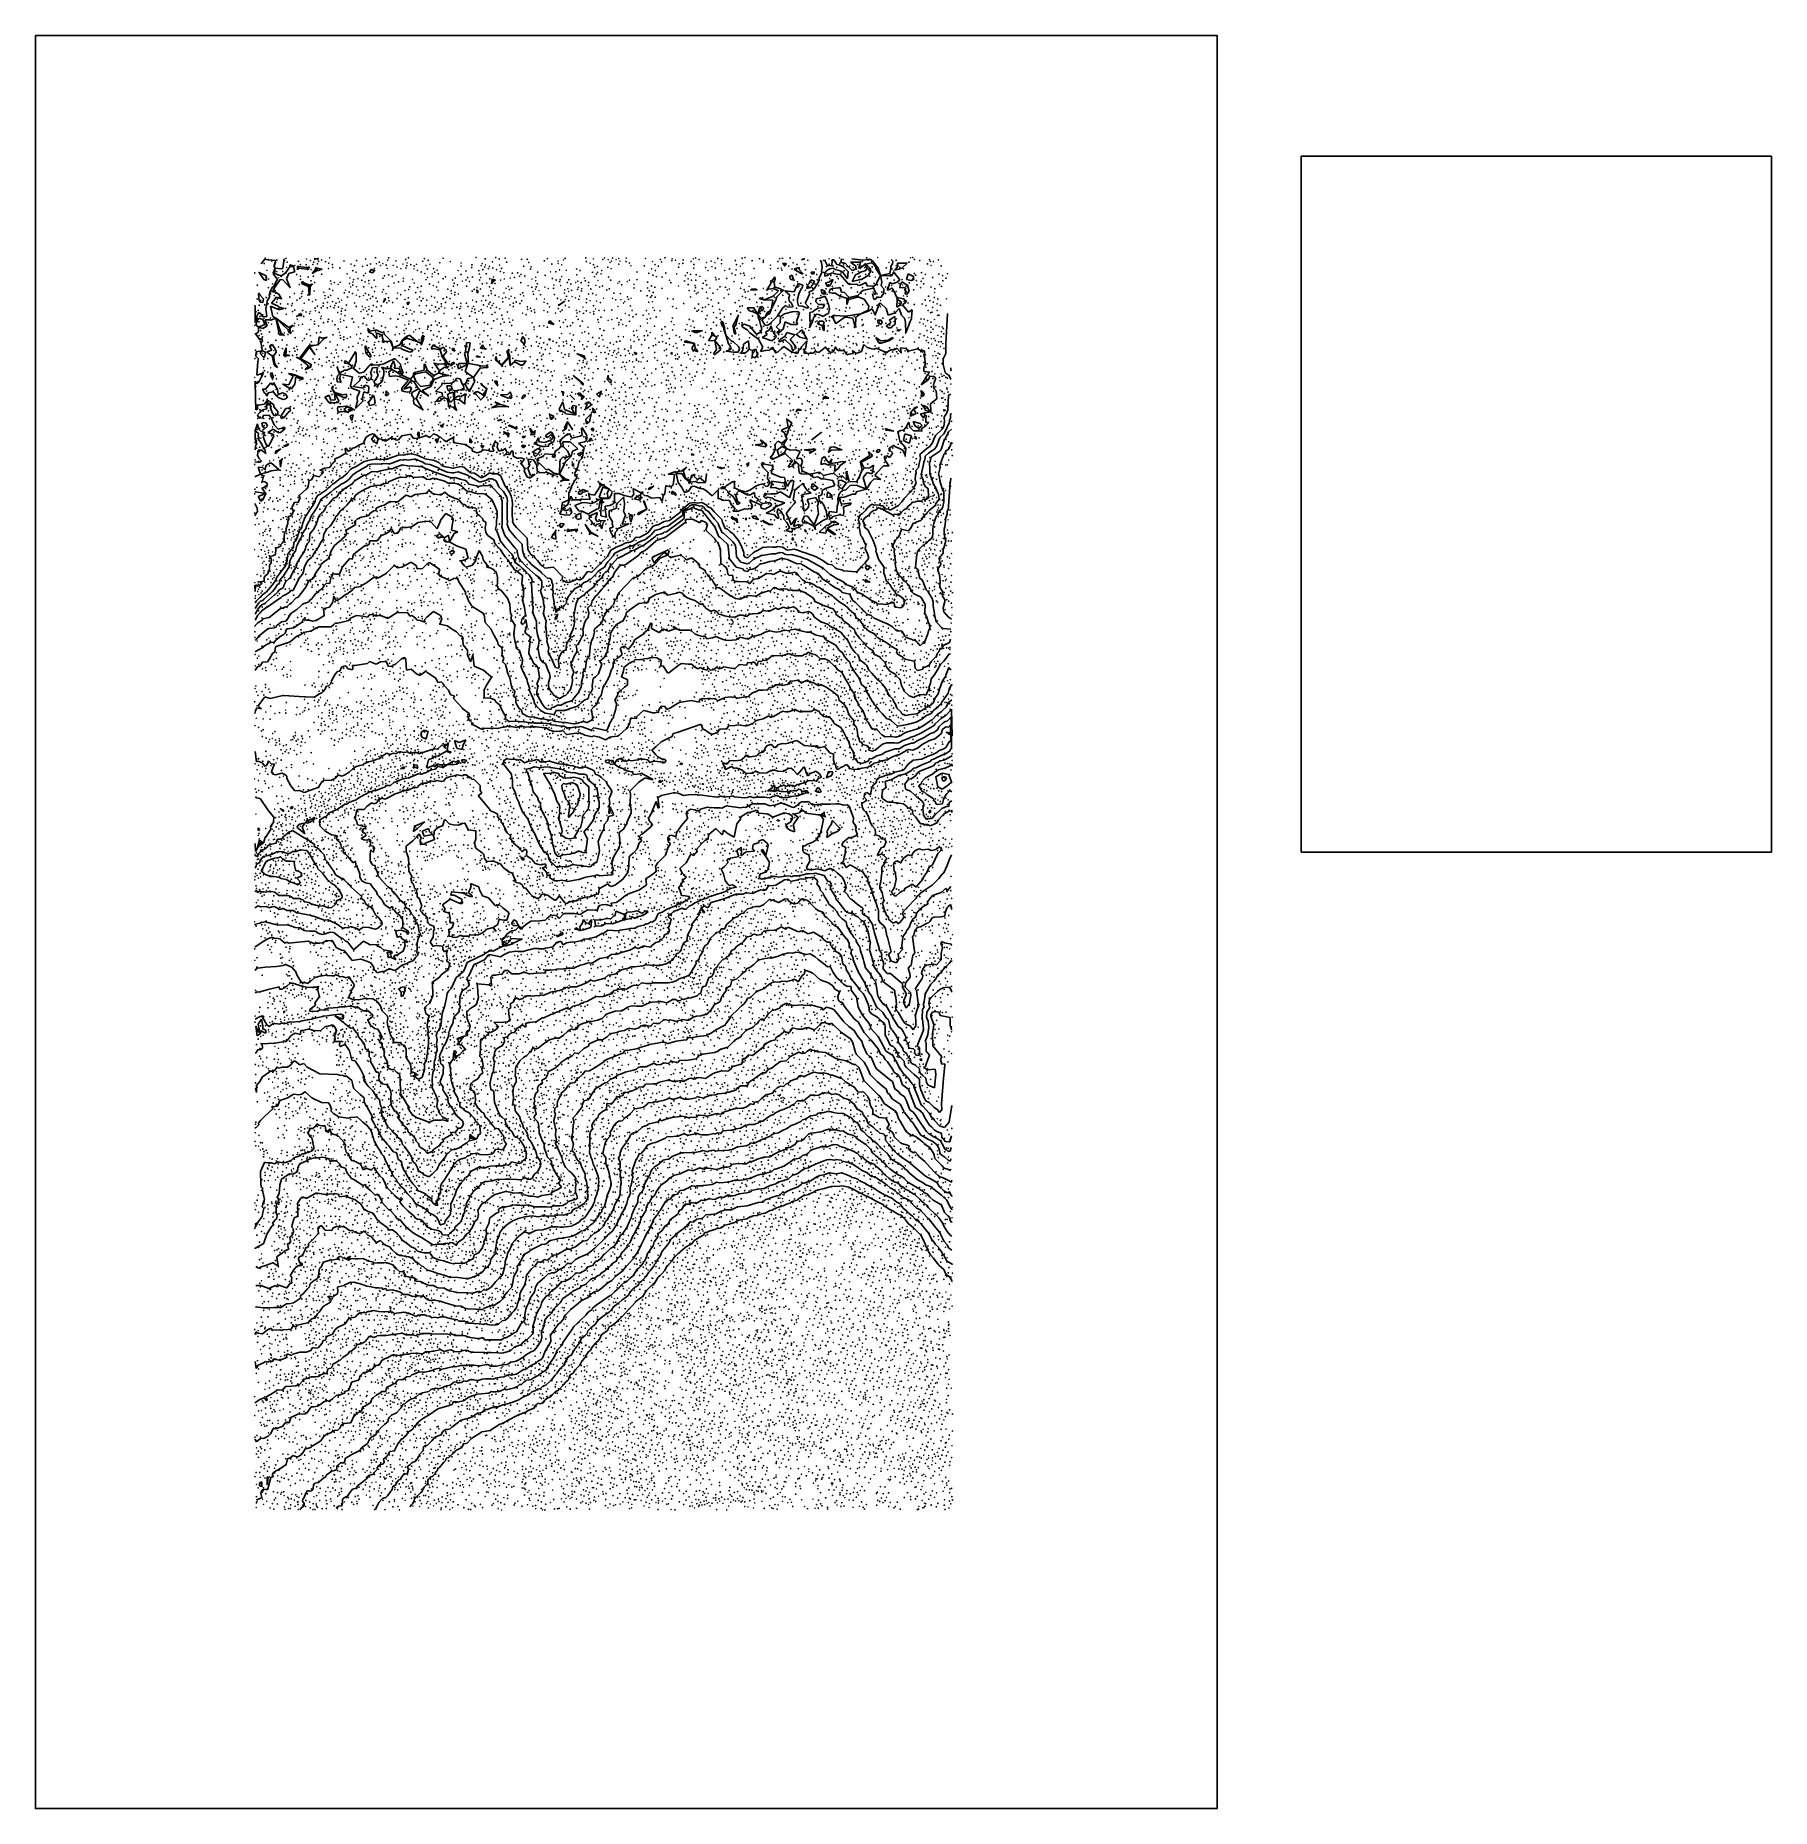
# Model space of a CAD drawing. Header units: inches. Extents: x 1411897 to 1412713, y 4930955 to 4931789.
import ezdxf

# ---------------------------------------------------------------- set-up
doc = ezdxf.new("R2010")
doc.units = ezdxf.units.IN
doc.header["$MEASUREMENT"] = 0
doc.header["$PDMODE"] = 35
doc.header["$PDSIZE"] = 0.1
picture_1 = doc.add_image_def('image1.tif', size_in_pixel=(3981, 5888))

msp = doc.modelspace()

# ---------------------------------------------------------------- linework, layer by layer
at = {"color": 2, "true_color": 0xf1eb1f}
for p, q in [((1412003.12, 4931681.24), (1412004.85, 4931683.3)), ((1412004.85, 4931683.3), (1412006.36, 4931682.98)), ((1412006.36, 4931682.98), (1412006.63, 4931683.09)), ((1412006.63, 4931683.09), (1412009.77, 4931682.79)), ((1412009.31, 4931680.86), (1412008.94, 4931680.29)), ((1412008.94, 4931680.29), (1412009.66, 4931679.07)), ((1412009.6, 4931681.8), (1412009.31, 4931680.86)), ((1412009.77, 4931682.79), (1412009.6, 4931681.8)), ((1412013.04, 4931678.95), (1412013.24, 4931679.12)), ((1412013.24, 4931679.12), (1412013.78, 4931682.49)), ((1412014.05, 4931683.02), (1412013.65, 4931683.53)), ((1412013.78, 4931682.49), (1412013.82, 4931682.62)), ((1412013.82, 4931682.62), (1412014.05, 4931683.02)), ((1412016.54, 4931679.72), (1412014.67, 4931677.16)), ((1412018.06, 4931680.15), (1412016.51, 4931680.75)), ((1412016.51, 4931680.75), (1412016.54, 4931679.72)), ((1412018.89, 4931677.47), (1412018.06, 4931680.15)), ((1412020.48, 4931680.18), (1412020.08, 4931679.88)), ((1412020.08, 4931679.88), (1412020.19, 4931678.37)), ((1412020.62, 4931679.9), (1412020.48, 4931680.18)), ((1412024.37, 4931679.47), (1412020.62, 4931679.9)), ((1412024.84, 4931679.51), (1412024.37, 4931679.47)), ((1412025.78, 4931679.75), (1412024.84, 4931679.51)), ((1412025.36, 4931679.03), (1412025.78, 4931679.75)), ((1412027.97, 4931683.6), (1412029.38, 4931683.57)), ((1412029.38, 4931679.19), (1412028.54, 4931679.47)), ((1412028.54, 4931679.47), (1412028.54, 4931678.52)), ((1412029.38, 4931683.57), (1412029.84, 4931683.26)), ((1412031.71, 4931678.7), (1412029.38, 4931679.19)), ((1412029.84, 4931683.66), (1412030.03, 4931683.72)), ((1412029.84, 4931683.26), (1412029.84, 4931683.66)), ((1412249.22, 4931681.31), (1412248.09, 4931681.38)), ((1412248.09, 4931681.38), (1412249.04, 4931680.43)), ((1412248.96, 4931680.01), (1412249.8, 4931680.64)), ((1412249.04, 4931680.43), (1412248.96, 4931680.01)), ((1412249.82, 4931681.28), (1412249.22, 4931681.31)), ((1412249.8, 4931680.64), (1412249.82, 4931681.28)), ((1412254.76, 4931679.17), (1412253.64, 4931678.62)), ((1412256.06, 4931679.4), (1412254.76, 4931679.17)), ((1412255.96, 4931678.5), (1412256.06, 4931679.4)), ((1412258.09, 4931683.56), (1412257.08, 4931683.07)), ((1412257.08, 4931683.07), (1412258.19, 4931683.39)), ((1412258.19, 4931683.39), (1412258.41, 4931683.33)), ((1412258.41, 4931683.33), (1412258.49, 4931683.51)), ((1412266.01, 4931682.83), (1412266.53, 4931681.72)), ((1412266.88, 4931679.39), (1412266.49, 4931677.58)), ((1412266.53, 4931681.72), (1412266.88, 4931679.39)), ((1412268.15, 4931682.36), (1412268.28, 4931683.04)), ((1412269.27, 4931680.24), (1412268.15, 4931682.36)), ((1412271.34, 4931680.43), (1412269.27, 4931680.24)), ((1412270.48, 4931678.75), (1412271.99, 4931679.15)), ((1412271.43, 4931682.58), (1412271.34, 4931680.43)), ((1412272.25, 4931683.04), (1412271.37, 4931682.98)), ((1412271.37, 4931682.98), (1412271.43, 4931682.58)), ((1412271.99, 4931679.15), (1412272.87, 4931678.5)), ((1412272.81, 4931682.36), (1412272.25, 4931683.04)), ((1412273.67, 4931680.86), (1412272.81, 4931682.36)), ((1412274.64, 4931680.73), (1412273.67, 4931680.86)), ((1412275.85, 4931680.21), (1412274.64, 4931680.73)), ((1412275.87, 4931683.51), (1412275.65, 4931681.97)), ((1412275.65, 4931681.97), (1412276.86, 4931681.44)), ((1412277, 4931679.64), (1412275.85, 4931680.21)), ((1412276.86, 4931681.44), (1412277.64, 4931681.53)), ((1412277.8, 4931678.87), (1412277, 4931679.64)), ((1412277.64, 4931681.53), (1412279.07, 4931679.98)), ((1412279.07, 4931679.98), (1412280.54, 4931678.28)), ((1412281.96, 4931680.55), (1412280.13, 4931682.01)), ((1412280.13, 4931682.01), (1412284.85, 4931681.87)), ((1412286.29, 4931682.85), (1412280.7, 4931683.45)), ((1412282.6, 4931680.21), (1412281.96, 4931680.55)), ((1412282.68, 4931678.84), (1412282.6, 4931680.21)), ((1412284.55, 4931680.44), (1412283.85, 4931679.24)), ((1412283.85, 4931679.24), (1412284.5, 4931678.9)), ((1412284.5, 4931678.9), (1412285.69, 4931679.95)), ((1412284.85, 4931681.87), (1412284.55, 4931680.44)), ((1412285.69, 4931679.95), (1412287, 4931680.99)), ((1412288.25, 4931683.24), (1412286.29, 4931682.85)), ((1412287, 4931680.99), (1412287.98, 4931678.96)), ((1412287.34, 4931680.99), (1412290.14, 4931681.64)), ((1412289.29, 4931679.1), (1412287.34, 4931680.99)), ((1412289.52, 4931683.25), (1412288.25, 4931683.24)), ((1412289.51, 4931678.72), (1412289.29, 4931679.1)), ((1412290.53, 4931682.57), (1412289.52, 4931683.25)), ((1412290.14, 4931681.64), (1412292.03, 4931679.52)), ((1412292.48, 4931679.98), (1412290.53, 4931682.57)), ((1412292.03, 4931679.52), (1412292.05, 4931679.02)), ((1412293, 4931679.45), (1412292.48, 4931679.98)), ((1412294.18, 4931675.68), (1412293, 4931679.45)), ((1412299.12, 4931679.91), (1412299.07, 4931678.92)), ((1412299.8, 4931681.13), (1412299.12, 4931679.91)), ((1412299.23, 4931683.13), (1412300.03, 4931682.34)), ((1412300.03, 4931682.34), (1412299.8, 4931681.13)), ((1412300.98, 4931678.14), (1412302.41, 4931680)), ((1412304.3, 4931679.18), (1412300.98, 4931678.14)), ((1412302.27, 4931681.51), (1412306.8, 4931681.53)), ((1412302.41, 4931680), (1412302.27, 4931681.51)), ((1412306.8, 4931681.53), (1412304.3, 4931679.18)), ((1412002.08, 4931677.15), (1412004.29, 4931673.81)), ((1412005.35, 4931675.51), (1412002.08, 4931677.15)), ((1412004.29, 4931673.81), (1412005.57, 4931673.3)), ((1412005.57, 4931674.47), (1412005.35, 4931675.51)), ((1412005.57, 4931673.3), (1412005.57, 4931674.47)), ((1412009.66, 4931679.07), (1412008.66, 4931676.85)), ((1412008.66, 4931676.85), (1412008.78, 4931676.26)), ((1412008.78, 4931676.26), (1412010.24, 4931674.5)), ((1412010.72, 4931674.16), (1412009.05, 4931670.53)), ((1412009.29, 4931669.9), (1412011.94, 4931673.85)), ((1412009.31, 4931676.76), (1412009.66, 4931679.07)), ((1412010.88, 4931676), (1412009.31, 4931676.76)), ((1412009.66, 4931679.07), (1412012.68, 4931678.89)), ((1412010.24, 4931674.5), (1412010.72, 4931674.16)), ((1412011.02, 4931675.96), (1412010.88, 4931676)), ((1412012.63, 4931675.55), (1412011.02, 4931675.96)), ((1412011.94, 4931673.85), (1412013.19, 4931673.57)), ((1412014.51, 4931676.95), (1412012.63, 4931675.55)), ((1412012.68, 4931678.89), (1412013.04, 4931678.95)), ((1412013.19, 4931673.57), (1412016.67, 4931669.87)), ((1412014.67, 4931677.16), (1412014.51, 4931676.95)), ((1412014.95, 4931674.11), (1412015.7, 4931675.98)), ((1412016.67, 4931669.87), (1412014.95, 4931674.11)), ((1412015.7, 4931675.98), (1412016.09, 4931676.67)), ((1412016.09, 4931676.67), (1412018.89, 4931677.47)), ((1412020.19, 4931678.37), (1412020.61, 4931679.06)), ((1412020.61, 4931679.06), (1412024.48, 4931678.61)), ((1412022.17, 4931672.58), (1412022, 4931672.12)), ((1412022, 4931672.12), (1412022.31, 4931671.79)), ((1412022.83, 4931672.82), (1412022.17, 4931672.58)), ((1412022.31, 4931671.79), (1412025.24, 4931670.49)), ((1412022.84, 4931672.43), (1412022.83, 4931672.82)), ((1412025.76, 4931671.13), (1412022.84, 4931672.43)), ((1412024.48, 4931678.61), (1412025.03, 4931678.4)), ((1412025.03, 4931678.4), (1412025.36, 4931679.03)), ((1412027.22, 4931671.76), (1412025.76, 4931671.13)), ((1412026.03, 4931670.43), (1412027.22, 4931671.76)), ((1412028.54, 4931678.52), (1412027.19, 4931676.77)), ((1412027.19, 4931676.77), (1412029.02, 4931677.95)), ((1412029.02, 4931677.95), (1412029.82, 4931678.04)), ((1412029.82, 4931678.04), (1412031.71, 4931678.7)), ((1412054.91, 4931678.64), (1412054, 4931677.21)), ((1412054, 4931677.21), (1412055.55, 4931677)), ((1412055.94, 4931677.8), (1412054.91, 4931678.64)), ((1412055.55, 4931677), (1412055.93, 4931677.54)), ((1412055.93, 4931677.54), (1412056.13, 4931677.58)), ((1412056.45, 4931678.19), (1412055.94, 4931677.8)), ((1412056.13, 4931677.65), (1412056.45, 4931678.19)), ((1412056.13, 4931677.58), (1412056.13, 4931677.65)), ((1412111.7, 4931673.18), (1412111.27, 4931671.71)), ((1412111.27, 4931671.71), (1412112.46, 4931673.11)), ((1412112.31, 4931673.83), (1412111.33, 4931673.86)), ((1412111.33, 4931673.86), (1412111.7, 4931673.18)), ((1412113.15, 4931673.46), (1412112.31, 4931673.83)), ((1412112.46, 4931673.11), (1412113.15, 4931673.46)), ((1412242.78, 4931672.1), (1412241.11, 4931669.37)), ((1412243.49, 4931673.5), (1412242.5, 4931672.94)), ((1412242.5, 4931672.94), (1412242.78, 4931672.1)), ((1412244.53, 4931675.07), (1412243.49, 4931673.5)), ((1412244.2, 4931672.58), (1412244.69, 4931674.08)), ((1412244.61, 4931670.24), (1412244.2, 4931672.58)), ((1412244.69, 4931674.08), (1412244.53, 4931675.07)), ((1412252.72, 4931675.9), (1412251.55, 4931675.44)), ((1412251.55, 4931675.44), (1412251.82, 4931674.09)), ((1412251.82, 4931674.09), (1412252.09, 4931673.78)), ((1412252.09, 4931673.78), (1412253.55, 4931673.44)), ((1412253.09, 4931674.77), (1412252.72, 4931675.9)), ((1412253.55, 4931673.44), (1412253.09, 4931674.77)), ((1412253.64, 4931678.62), (1412254.67, 4931677.86)), ((1412254.67, 4931677.86), (1412257.45, 4931676.52)), ((1412255.02, 4931670.83), (1412254.75, 4931670.5)), ((1412255.47, 4931671.92), (1412255.02, 4931670.83)), ((1412257.78, 4931671.21), (1412255.47, 4931671.92)), ((1412257.73, 4931676.67), (1412255.96, 4931678.5)), ((1412257.38, 4931669.74), (1412257.78, 4931671.21)), ((1412257.45, 4931676.52), (1412257.66, 4931676.4)), ((1412257.66, 4931676.4), (1412257.74, 4931676.51)), ((1412257.74, 4931676.51), (1412257.73, 4931676.67)), ((1412259.88, 4931671.16), (1412259.56, 4931669.55)), ((1412260.62, 4931671.99), (1412259.88, 4931671.16)), ((1412261.53, 4931673.6), (1412260.62, 4931671.99)), ((1412261.51, 4931670.06), (1412262.01, 4931670.97)), ((1412263.23, 4931673.02), (1412261.53, 4931673.6)), ((1412262.97, 4931677.45), (1412261.61, 4931677.27)), ((1412261.61, 4931677.27), (1412261.74, 4931676.62)), ((1412261.74, 4931676.62), (1412262.13, 4931676.24)), ((1412262.01, 4931670.97), (1412262.68, 4931671.96)), ((1412262.13, 4931676.24), (1412263.02, 4931676.67)), ((1412262.68, 4931671.96), (1412263.23, 4931673.02)), ((1412263.02, 4931676.67), (1412262.97, 4931677.45)), ((1412264.19, 4931671.32), (1412263.63, 4931670.28)), ((1412264.85, 4931672.33), (1412264.19, 4931671.32)), ((1412265.38, 4931673.57), (1412264.85, 4931672.33)), ((1412265.46, 4931674.66), (1412265.38, 4931673.57)), ((1412266.69, 4931676.93), (1412265.46, 4931674.66)), ((1412266.49, 4931677.58), (1412266.69, 4931676.93)), ((1412268.09, 4931675.35), (1412268.11, 4931676.89)), ((1412269.53, 4931675.68), (1412268.09, 4931675.35)), ((1412268.11, 4931676.89), (1412268.96, 4931678.01)), ((1412268.41, 4931672.25), (1412270, 4931672.49)), ((1412269.26, 4931670.46), (1412268.41, 4931672.25)), ((1412268.96, 4931678.01), (1412270.48, 4931678.75)), ((1412270.59, 4931671.03), (1412269.26, 4931670.46)), ((1412269.7, 4931676.21), (1412269.53, 4931675.68)), ((1412271.69, 4931676.95), (1412269.7, 4931676.21)), ((1412270, 4931672.49), (1412271.07, 4931673.39)), ((1412271.36, 4931672.51), (1412270.59, 4931671.03)), ((1412271.07, 4931673.39), (1412271.2, 4931673.66)), ((1412271.2, 4931673.66), (1412272.01, 4931673.77)), ((1412271.58, 4931673.02), (1412271.36, 4931672.51)), ((1412272.01, 4931673.77), (1412271.58, 4931673.02)), ((1412272.95, 4931676.44), (1412271.69, 4931676.95)), ((1412272.87, 4931678.5), (1412274.83, 4931677.96)), ((1412274.79, 4931676.09), (1412272.95, 4931676.44)), ((1412275.3, 4931676.1), (1412274.79, 4931676.09)), ((1412274.83, 4931677.96), (1412276.35, 4931677.37)), ((1412278.51, 4931672.46), (1412275.3, 4931676.1)), ((1412276.35, 4931677.37), (1412278.72, 4931674.16)), ((1412278.98, 4931677.5), (1412277.8, 4931678.87)), ((1412279.01, 4931671.77), (1412278.51, 4931672.46)), ((1412278.72, 4931674.16), (1412278.98, 4931677.5)), ((1412279.84, 4931671.46), (1412279.01, 4931671.77)), ((1412282.91, 4931671.53), (1412279.84, 4931671.46)), ((1412280.54, 4931678.28), (1412281.23, 4931678.04)), ((1412282.47, 4931676.05), (1412280.98, 4931672.91)), ((1412280.98, 4931672.91), (1412284.2, 4931673.59)), ((1412281.23, 4931678.04), (1412282.68, 4931678.84)), ((1412283.91, 4931676.69), (1412282.47, 4931676.05)), ((1412284.03, 4931670.97), (1412282.91, 4931671.53)), ((1412284.15, 4931676.83), (1412283.91, 4931676.69)), ((1412285.1, 4931671.24), (1412284.03, 4931670.97)), ((1412284.79, 4931677.22), (1412284.15, 4931676.83)), ((1412284.2, 4931673.59), (1412284.49, 4931673.76)), ((1412284.49, 4931673.76), (1412285.36, 4931673.77)), ((1412287.03, 4931677.95), (1412284.79, 4931677.22)), ((1412287.3, 4931672.35), (1412285.1, 4931671.24)), ((1412285.36, 4931673.77), (1412288.36, 4931675.7)), ((1412287.98, 4931678.96), (1412287.03, 4931677.95)), ((1412287.94, 4931670.76), (1412287.3, 4931672.35)), ((1412288.36, 4931675.7), (1412288.99, 4931676.83)), ((1412288.99, 4931676.83), (1412289.66, 4931677.61)), ((1412289.66, 4931677.61), (1412289.51, 4931678.72)), ((1412292.21, 4931671.52), (1412290.98, 4931670.64)), ((1412292.05, 4931679.02), (1412294.18, 4931675.68)), ((1412292.47, 4931672.43), (1412292.21, 4931671.52)), ((1412294.18, 4931675.68), (1412292.47, 4931672.43)), ((1412298.68, 4931676.56), (1412294.18, 4931675.68)), ((1412294.18, 4931675.68), (1412298.61, 4931675.51)), ((1412294.79, 4931672.56), (1412294.18, 4931675.68)), ((1412294.52, 4931670.83), (1412294.79, 4931672.56)), ((1412295.86, 4931669.34), (1412294.52, 4931670.83)), ((1412298.62, 4931672.37), (1412298.13, 4931670.65)), ((1412298.61, 4931675.51), (1412299.35, 4931675.49)), ((1412299.87, 4931671.8), (1412298.62, 4931672.37)), ((1412299.07, 4931678.92), (1412298.68, 4931676.56)), ((1412299.35, 4931675.49), (1412300.5, 4931677.2)), ((1412302.09, 4931672.51), (1412299.87, 4931671.8)), ((1412300.5, 4931677.2), (1412303.25, 4931673.65)), ((1412303.25, 4931673.65), (1412302.09, 4931672.51)), ((1412303.28, 4931669.84), (1412303.71, 4931671.59)), ((1412303.71, 4931671.59), (1412304.43, 4931672.75)), ((1412304.43, 4931672.75), (1412306.02, 4931671.66)), ((1412306.02, 4931671.66), (1412306.88, 4931671.21)), ((1412306.38, 4931673.85), (1412307.17, 4931676.44)), ((1412308.65, 4931673.29), (1412306.38, 4931673.85)), ((1412306.88, 4931671.21), (1412307.3, 4931670.05)), ((1412307.17, 4931676.44), (1412309.69, 4931675.25)), ((1412309.88, 4931673.77), (1412308.65, 4931673.29)), ((1412309.69, 4931675.25), (1412309.74, 4931674.63)), ((1412309.74, 4931674.63), (1412309.88, 4931673.77)), ((1412001.84, 4931667.17), (1412001.82, 4931666.67)), ((1412001.82, 4931666.67), (1412002.12, 4931664.22)), ((1412002.29, 4931667.15), (1412001.84, 4931667.17)), ((1412002.12, 4931664.22), (1412002.57, 4931663.22)), ((1412002.39, 4931666.65), (1412002.29, 4931667.15)), ((1412004.21, 4931664.68), (1412002.39, 4931666.65)), ((1412002.57, 4931663.22), (1412003.77, 4931662.92)), ((1412003.77, 4931662.92), (1412004.21, 4931664.68)), ((1412005.92, 4931663.71), (1412005.68, 4931662.18)), ((1412007.17, 4931665.74), (1412005.92, 4931663.71)), ((1412007.19, 4931667.69), (1412006.76, 4931666.44)), ((1412006.76, 4931666.44), (1412007.17, 4931665.74)), ((1412007.62, 4931668.71), (1412007.19, 4931667.69)), ((1412008.41, 4931670.16), (1412007.62, 4931668.71)), ((1412007.89, 4931662.66), (1412009.75, 4931664.79)), ((1412011, 4931661.19), (1412007.89, 4931662.66)), ((1412009.05, 4931670.53), (1412008.41, 4931670.16)), ((1412008.55, 4931668.19), (1412009.29, 4931669.9)), ((1412009.9, 4931667.61), (1412008.55, 4931668.19)), ((1412009.75, 4931664.79), (1412009.79, 4931665.5)), ((1412009.79, 4931665.5), (1412010.87, 4931665.16)), ((1412011.29, 4931666.95), (1412009.9, 4931667.61)), ((1412010.87, 4931665.16), (1412012.55, 4931664.74)), ((1412012.55, 4931664.74), (1412011.29, 4931666.95)), ((1412025.37, 4931666.8), (1412024.91, 4931666.49)), ((1412024.91, 4931666.49), (1412025.83, 4931666.62)), ((1412025.24, 4931670.49), (1412025.69, 4931666.81)), ((1412025.69, 4931666.81), (1412025.37, 4931666.8)), ((1412025.83, 4931666.62), (1412025.92, 4931666.57)), ((1412025.92, 4931666.57), (1412026.01, 4931666.6)), ((1412025.98, 4931666.85), (1412026.03, 4931670.43)), ((1412026.01, 4931666.6), (1412025.98, 4931666.85)), ((1412061.21, 4931664.48), (1412060.42, 4931662.92)), ((1412060.42, 4931662.92), (1412061.41, 4931664.44)), ((1412061.31, 4931664.68), (1412060.75, 4931664.61)), ((1412060.75, 4931664.61), (1412061.21, 4931664.48)), ((1412061.39, 4931664.65), (1412061.31, 4931664.68)), ((1412061.68, 4931664.67), (1412061.39, 4931664.65)), ((1412061.41, 4931664.44), (1412061.48, 4931664.48)), ((1412061.48, 4931664.48), (1412061.68, 4931664.67)), ((1412071.72, 4931662.89), (1412071.6, 4931662.46)), ((1412071.6, 4931662.46), (1412071.8, 4931662.39)), ((1412071.89, 4931662.94), (1412071.72, 4931662.89)), ((1412072.75, 4931663.08), (1412071.89, 4931662.94)), ((1412072.19, 4931661.86), (1412072.34, 4931662.59)), ((1412072.34, 4931662.59), (1412072.75, 4931663.08)), ((1412104.14, 4931668.73), (1412104.55, 4931668.44)), ((1412104.74, 4931668.68), (1412104.14, 4931668.73)), ((1412104.55, 4931668.44), (1412104.59, 4931668.1)), ((1412104.59, 4931668.1), (1412104.66, 4931667.42)), ((1412104.66, 4931667.42), (1412105.03, 4931668.21)), ((1412104.89, 4931668.53), (1412104.74, 4931668.68)), ((1412105.03, 4931668.21), (1412104.89, 4931668.53)), ((1412145.57, 4931663.52), (1412143.08, 4931661.88)), ((1412143.2, 4931661.74), (1412145.57, 4931663.52)), ((1412233.78, 4931669.32), (1412233.15, 4931668.77)), ((1412233.15, 4931668.77), (1412234.1, 4931668.91)), ((1412235.63, 4931669.23), (1412233.78, 4931669.32)), ((1412234.1, 4931668.91), (1412235.83, 4931669.01)), ((1412235.82, 4931669.39), (1412235.63, 4931669.23)), ((1412236.09, 4931669.16), (1412235.82, 4931669.39)), ((1412235.83, 4931669.01), (1412236.08, 4931668.83)), ((1412236.08, 4931668.83), (1412236.09, 4931669.16)), ((1412237.43, 4931665.13), (1412237.41, 4931664.66)), ((1412237.41, 4931664.66), (1412237.75, 4931664.69)), ((1412237.81, 4931665), (1412237.43, 4931665.13)), ((1412237.75, 4931664.69), (1412239.46, 4931664.19)), ((1412239.46, 4931664.19), (1412237.81, 4931665)), ((1412243.45, 4931665.88), (1412239.46, 4931664.19)), ((1412239.46, 4931664.19), (1412243.57, 4931664.06)), ((1412241.11, 4931669.37), (1412240.73, 4931668.85)), ((1412240.73, 4931668.85), (1412241.4, 4931669.3)), ((1412241.4, 4931669.3), (1412243.96, 4931669.62)), ((1412242.95, 4931660.09), (1412245.02, 4931664.15)), ((1412243.57, 4931664.06), (1412242.95, 4931660.09)), ((1412244.16, 4931666.28), (1412243.45, 4931665.88)), ((1412243.96, 4931669.62), (1412246.24, 4931668.5)), ((1412246.24, 4931668.5), (1412244.16, 4931666.28)), ((1412247.3, 4931669.38), (1412244.61, 4931670.24)), ((1412245.02, 4931664.15), (1412245.56, 4931665.68)), ((1412245.56, 4931665.68), (1412247.64, 4931667.9)), ((1412247.78, 4931669.01), (1412247.3, 4931669.38)), ((1412247.64, 4931667.9), (1412248.42, 4931668.7)), ((1412248.42, 4931668.7), (1412247.78, 4931669.01)), ((1412253.65, 4931668.04), (1412249.19, 4931668.5)), ((1412249.19, 4931668.5), (1412251.63, 4931666.48)), ((1412251.63, 4931666.48), (1412251.15, 4931665.12)), ((1412251.15, 4931665.12), (1412251.24, 4931663.67)), ((1412251.24, 4931663.67), (1412252.22, 4931662.83)), ((1412252.22, 4931662.83), (1412253.16, 4931660.97)), ((1412254.75, 4931670.5), (1412253.65, 4931668.04)), ((1412255.24, 4931664.63), (1412255.98, 4931667.54)), ((1412255.26, 4931663.36), (1412255.24, 4931664.63)), ((1412255.71, 4931661.41), (1412255.26, 4931663.36)), ((1412255.98, 4931667.54), (1412257.03, 4931669.52)), ((1412257.03, 4931669.52), (1412257.38, 4931669.74)), ((1412259.58, 4931664.08), (1412258.77, 4931662.61)), ((1412258.77, 4931662.61), (1412260.25, 4931661.07)), ((1412259.56, 4931669.55), (1412261.51, 4931670.06)), ((1412260.81, 4931666.92), (1412259.58, 4931664.08)), ((1412262.34, 4931668.63), (1412260.66, 4931667.99)), ((1412260.66, 4931667.99), (1412260.81, 4931666.92)), ((1412263.63, 4931670.28), (1412262.34, 4931668.63)), ((1412263.88, 4931663.3), (1412264, 4931664.75)), ((1412265.15, 4931662.12), (1412263.88, 4931663.3)), ((1412264, 4931664.75), (1412266.04, 4931665.2)), ((1412266.04, 4931665.2), (1412268.12, 4931665.93)), ((1412266.8, 4931666.99), (1412266.39, 4931669.02)), ((1412266.39, 4931669.02), (1412267.94, 4931668.44)), ((1412268.47, 4931667.09), (1412266.8, 4931666.99)), ((1412267.94, 4931668.44), (1412268.47, 4931667.09)), ((1412268.12, 4931665.93), (1412269.22, 4931663.94)), ((1412269.22, 4931663.94), (1412269.52, 4931662.71)), ((1412269.52, 4931662.71), (1412269.81, 4931662.17)), ((1412270.13, 4931667.63), (1412270.35, 4931669.09)), ((1412271.52, 4931667.44), (1412270.13, 4931667.63)), ((1412270.35, 4931669.09), (1412271.62, 4931669.55)), ((1412272.91, 4931667.39), (1412271.52, 4931667.44)), ((1412271.62, 4931669.55), (1412274.5, 4931669.92)), ((1412275.35, 4931665.85), (1412272.91, 4931667.39)), ((1412274.5, 4931669.92), (1412274.9, 4931670.08)), ((1412274.9, 4931670.08), (1412275.29, 4931669.9)), ((1412275.29, 4931669.9), (1412275.86, 4931667.82)), ((1412278.35, 4931664.99), (1412275.35, 4931665.85)), ((1412275.86, 4931667.82), (1412277.38, 4931667.73)), ((1412277.38, 4931667.73), (1412279.23, 4931665.69)), ((1412278.41, 4931662.04), (1412278.35, 4931664.99)), ((1412279.11, 4931664.46), (1412278.41, 4931662.04)), ((1412283.21, 4931665.45), (1412279.11, 4931664.46)), ((1412279.23, 4931665.69), (1412279.57, 4931665.36)), ((1412279.57, 4931665.36), (1412283.63, 4931666.34)), ((1412284.01, 4931665.49), (1412283.21, 4931665.45)), ((1412283.63, 4931666.34), (1412284.66, 4931667.44)), ((1412286.57, 4931664.53), (1412284.01, 4931665.49)), ((1412284.66, 4931667.44), (1412285.43, 4931668.39)), ((1412285.43, 4931668.39), (1412286.4, 4931668.83)), ((1412286.4, 4931668.83), (1412290.13, 4931669.58)), ((1412288.79, 4931661.25), (1412286.57, 4931664.53)), ((1412290.98, 4931670.64), (1412287.94, 4931670.76)), ((1412290.13, 4931669.58), (1412290.91, 4931669.85)), ((1412291.46, 4931667.08), (1412290.46, 4931666.89)), ((1412290.46, 4931666.89), (1412291.12, 4931664.43)), ((1412290.91, 4931669.85), (1412291.97, 4931667.37)), ((1412291.12, 4931664.43), (1412292.01, 4931664.78)), ((1412291.97, 4931667.37), (1412291.46, 4931667.08)), ((1412292.01, 4931664.78), (1412292.71, 4931665.69)), ((1412292.71, 4931665.69), (1412293.59, 4931665.29)), ((1412294.08, 4931662.84), (1412293.21, 4931661.71)), ((1412293.59, 4931665.29), (1412294.52, 4931665.45)), ((1412294.25, 4931662.68), (1412294.08, 4931662.84)), ((1412296.84, 4931660.09), (1412294.25, 4931662.68)), ((1412294.52, 4931665.45), (1412295.76, 4931667.59)), ((1412295.76, 4931667.59), (1412295.86, 4931669.34)), ((1412298.13, 4931670.65), (1412297.5, 4931669.91)), ((1412297.5, 4931669.91), (1412297.59, 4931668.77)), ((1412297.59, 4931668.77), (1412298.73, 4931669.14)), ((1412298.73, 4931669.14), (1412299.59, 4931669.88)), ((1412299.59, 4931669.88), (1412300.64, 4931668.21)), ((1412300.64, 4931668.21), (1412301.79, 4931665.71)), ((1412301.79, 4931665.71), (1412302.47, 4931665.2)), ((1412302.09, 4931664.48), (1412301.96, 4931660.77)), ((1412304.17, 4931663.07), (1412302.09, 4931664.48)), ((1412302.47, 4931665.2), (1412305.18, 4931664.72)), ((1412305.1, 4931670.08), (1412303.28, 4931669.84)), ((1412303.71, 4931661.83), (1412304.17, 4931663.07)), ((1412306.28, 4931663.1), (1412304.65, 4931661.87)), ((1412305.95, 4931669.78), (1412305.1, 4931670.08)), ((1412305.18, 4931664.72), (1412306.04, 4931663.59)), ((1412305.8, 4931667.09), (1412305.99, 4931668.51)), ((1412306.64, 4931666.68), (1412305.8, 4931667.09)), ((1412305.99, 4931668.51), (1412305.95, 4931669.78)), ((1412306.04, 4931663.59), (1412306.28, 4931663.1)), ((1412307.72, 4931668.33), (1412306.64, 4931666.68)), ((1412307.3, 4931670.05), (1412307.72, 4931668.33)), ((1412000.19, 4931653.63), (1412000.17, 4931661.41)), ((1412001.07, 4931656.63), (1412000.19, 4931653.63)), ((1412000.48, 4931652.51), (1412001.48, 4931655.18)), ((1412001.77, 4931658.09), (1412001.07, 4931656.63)), ((1412001.48, 4931655.18), (1412002.34, 4931655.52)), ((1412002.06, 4931658.36), (1412001.77, 4931658.09)), ((1412003.01, 4931657.54), (1412002.06, 4931658.36)), ((1412002.34, 4931655.52), (1412003.81, 4931655.07)), ((1412003.18, 4931656.75), (1412003.01, 4931657.54)), ((1412004.2, 4931656.19), (1412003.18, 4931656.75)), ((1412003.81, 4931655.07), (1412004.81, 4931652.67)), ((1412005.65, 4931656.38), (1412004.2, 4931656.19)), ((1412005.6, 4931652.62), (1412005.01, 4931654.9)), ((1412005.01, 4931654.9), (1412007.04, 4931654.82)), ((1412005.68, 4931662.18), (1412005.3, 4931660.19)), ((1412005.3, 4931660.19), (1412005.65, 4931656.38)), ((1412007.04, 4931654.82), (1412007.59, 4931654.7)), ((1412008.49, 4931656.38), (1412007.46, 4931661.2)), ((1412007.46, 4931661.2), (1412011.15, 4931659.71)), ((1412007.59, 4931654.7), (1412010, 4931655.63)), ((1412010, 4931655.63), (1412008.49, 4931656.38)), ((1412010, 4931655.63), (1412011.35, 4931649.06)), ((1412012.5, 4931648.42), (1412010, 4931655.63)), ((1412010, 4931655.63), (1412015.74, 4931650.08)), ((1412016, 4931651.22), (1412010, 4931655.63)), ((1412011.53, 4931660.79), (1412011, 4931661.19)), ((1412011.15, 4931659.71), (1412012.05, 4931659.63)), ((1412013.88, 4931660.18), (1412011.53, 4931660.79)), ((1412012.05, 4931659.63), (1412013.88, 4931660.18)), ((1412020.95, 4931657.49), (1412020.17, 4931656.65)), ((1412020.17, 4931656.65), (1412021.04, 4931656.85)), ((1412021.68, 4931657.87), (1412020.95, 4931657.49)), ((1412021.04, 4931656.85), (1412022.15, 4931656.81)), ((1412022.15, 4931656.81), (1412021.68, 4931657.87)), ((1412071.8, 4931662.39), (1412072.19, 4931661.86)), ((1412138.51, 4931654.23), (1412138.17, 4931653.39)), ((1412139.03, 4931654.31), (1412138.51, 4931654.23)), ((1412139.4, 4931653.77), (1412139.03, 4931654.31)), ((1412142.96, 4931662.1), (1412142.63, 4931661.67)), ((1412142.63, 4931661.67), (1412143.02, 4931661.66)), ((1412143.08, 4931661.88), (1412142.96, 4931662.1)), ((1412143.02, 4931661.66), (1412143.09, 4931661.66)), ((1412143.09, 4931661.66), (1412143.2, 4931661.74)), ((1412219.44, 4931654.44), (1412219.38, 4931653.47)), ((1412219.98, 4931653.89), (1412219.44, 4931654.44)), ((1412227.35, 4931656.86), (1412225.44, 4931653.06)), ((1412226.24, 4931652.4), (1412227.35, 4931656.86)), ((1412233.95, 4931660.5), (1412231.55, 4931660.46)), ((1412231.55, 4931660.46), (1412232.67, 4931659.01)), ((1412232.67, 4931659.01), (1412234.29, 4931658.57)), ((1412234.89, 4931660.43), (1412233.95, 4931660.5)), ((1412234.29, 4931658.57), (1412236.55, 4931657.52)), ((1412235.06, 4931659.9), (1412234.89, 4931660.43)), ((1412236.55, 4931657.52), (1412235.06, 4931659.9)), ((1412237.41, 4931660.12), (1412236.55, 4931657.52)), ((1412236.55, 4931657.52), (1412238.02, 4931659.04)), ((1412237.75, 4931655.64), (1412236.55, 4931657.52)), ((1412236.55, 4931657.52), (1412236.94, 4931655.44)), ((1412236.94, 4931655.44), (1412237.34, 4931654.5)), ((1412237.34, 4931654.5), (1412238.03, 4931652)), ((1412238.22, 4931661.13), (1412237.35, 4931660.62)), ((1412237.35, 4931660.62), (1412237.41, 4931660.12)), ((1412239.99, 4931656.07), (1412237.75, 4931655.64)), ((1412238.02, 4931659.04), (1412238.87, 4931659.19)), ((1412239.31, 4931660.47), (1412238.22, 4931661.13)), ((1412238.47, 4931654.79), (1412239.99, 4931656.07)), ((1412239.87, 4931652.48), (1412238.47, 4931654.79)), ((1412238.87, 4931659.19), (1412238.94, 4931659.55)), ((1412238.94, 4931659.55), (1412239.31, 4931660.47)), ((1412241.01, 4931658.28), (1412239.99, 4931656.07)), ((1412239.99, 4931656.07), (1412241.59, 4931657.59)), ((1412241.51, 4931658.59), (1412241.01, 4931658.28)), ((1412242.95, 4931660.09), (1412241.51, 4931658.59)), ((1412241.59, 4931657.59), (1412241.92, 4931657.42)), ((1412241.92, 4931657.42), (1412242.29, 4931658.34)), ((1412242.29, 4931658.34), (1412242.95, 4931660.09)), ((1412245.7, 4931656.36), (1412242.84, 4931653.59)), ((1412246.18, 4931657.25), (1412245.7, 4931656.36)), ((1412246.51, 4931657.64), (1412246.18, 4931657.25)), ((1412248.24, 4931660.45), (1412246.51, 4931657.64)), ((1412247.12, 4931653.37), (1412247.14, 4931656.4)), ((1412247.14, 4931656.4), (1412249.04, 4931657.7)), ((1412249.66, 4931661.53), (1412248.24, 4931660.45)), ((1412249.04, 4931657.7), (1412252.77, 4931658.54)), ((1412250.54, 4931660.78), (1412249.66, 4931661.53)), ((1412253.16, 4931660.97), (1412250.54, 4931660.78)), ((1412252.77, 4931658.54), (1412254.91, 4931658.83)), ((1412255.7, 4931656.69), (1412254.76, 4931654.06)), ((1412254.91, 4931658.83), (1412256.16, 4931658.34)), ((1412256.16, 4931658.34), (1412255.7, 4931656.69)), ((1412257.35, 4931661.33), (1412255.71, 4931661.41)), ((1412259.48, 4931660.44), (1412257.35, 4931661.33)), ((1412260.31, 4931660.51), (1412259.48, 4931660.44)), ((1412260.25, 4931661.07), (1412260.31, 4931660.51)), ((1412261.02, 4931655.79), (1412261.03, 4931658.34)), ((1412261.02, 4931654.66), (1412261.02, 4931655.79)), ((1412261.27, 4931653.79), (1412261.02, 4931654.66)), ((1412261.03, 4931658.34), (1412262.43, 4931658.56)), ((1412262.45, 4931654.41), (1412262.34, 4931654.07)), ((1412262.43, 4931658.56), (1412263.53, 4931659.5)), ((1412262.56, 4931655.34), (1412262.45, 4931654.41)), ((1412263.43, 4931656.9), (1412262.56, 4931655.34)), ((1412264.29, 4931657.49), (1412263.43, 4931656.9)), ((1412263.53, 4931659.5), (1412264.97, 4931660.32)), ((1412265.3, 4931657.33), (1412264.29, 4931657.49)), ((1412264.97, 4931660.32), (1412267.25, 4931660.43)), ((1412265.07, 4931653.5), (1412265.33, 4931654.27)), ((1412267.98, 4931662.1), (1412265.15, 4931662.12)), ((1412267.34, 4931656.48), (1412265.3, 4931657.33)), ((1412265.33, 4931654.27), (1412267.03, 4931654.29)), ((1412267.03, 4931654.29), (1412267.77, 4931653.79)), ((1412267.25, 4931660.43), (1412267.98, 4931662.1)), ((1412268.8, 4931657.54), (1412267.34, 4931656.48)), ((1412269.82, 4931657.83), (1412268.8, 4931657.54)), ((1412269.81, 4931662.17), (1412270.21, 4931659.94)), ((1412270.21, 4931659.94), (1412269.82, 4931657.83)), ((1412271.08, 4931656.21), (1412272.46, 4931657.04)), ((1412271.82, 4931655.8), (1412271.08, 4931656.21)), ((1412273.28, 4931653.09), (1412271.82, 4931655.8)), ((1412272.46, 4931657.04), (1412272.89, 4931656.92)), ((1412272.89, 4931656.92), (1412277.39, 4931656.55)), ((1412277.47, 4931656.11), (1412273.28, 4931653.09)), ((1412277.39, 4931656.55), (1412277.6, 4931656.5)), ((1412277.68, 4931656.1), (1412277.47, 4931656.11)), ((1412277.6, 4931656.5), (1412280.95, 4931656.97)), ((1412281.2, 4931655.66), (1412277.68, 4931656.1)), ((1412280.95, 4931656.97), (1412281.47, 4931657.26)), ((1412282.12, 4931651.87), (1412281.2, 4931655.66)), ((1412281.47, 4931657.26), (1412285.03, 4931657.62)), ((1412282.58, 4931656.12), (1412282.54, 4931651.92)), ((1412285.03, 4931657.62), (1412282.58, 4931656.12)), ((1412285.03, 4931657.62), (1412288.46, 4931659.36)), ((1412288.52, 4931658.9), (1412285.03, 4931657.62)), ((1412288.46, 4931659.36), (1412288.79, 4931661.25)), ((1412288.77, 4931659.05), (1412288.52, 4931658.9)), ((1412290.27, 4931660.02), (1412288.77, 4931659.05)), ((1412291.71, 4931657.19), (1412290.27, 4931660.02)), ((1412293.25, 4931661.38), (1412291.71, 4931657.19)), ((1412292.77, 4931654.63), (1412294.55, 4931654.71)), ((1412293.32, 4931653.13), (1412292.77, 4931654.63)), ((1412293.21, 4931661.71), (1412293.25, 4931661.38)), ((1412294.55, 4931654.71), (1412294.97, 4931653.62)), ((1412297.84, 4931657.05), (1412296.84, 4931660.09)), ((1412301.18, 4931658.17), (1412297.84, 4931657.05)), ((1412298.25, 4931654.74), (1412301.04, 4931656.43)), ((1412299.18, 4931653.73), (1412298.25, 4931654.74)), ((1412301.04, 4931656.43), (1412301.1, 4931654.55)), ((1412301.1, 4931654.55), (1412301.12, 4931652.76)), ((1412302.94, 4931660.24), (1412301.18, 4931658.17)), ((1412301.96, 4931660.77), (1412303.71, 4931661.83)), ((1412304.18, 4931656.98), (1412302.94, 4931660.24)), ((1412305.56, 4931655.64), (1412304.18, 4931656.98)), ((1412304.65, 4931661.87), (1412307.43, 4931658.42)), ((1412306.04, 4931653.6), (1412305.56, 4931655.64)), ((1412307.43, 4931658.42), (1412309.09, 4931659.56)), ((1412308.77, 4931655.33), (1412308.13, 4931654.06)), ((1412308.8, 4931655.72), (1412308.77, 4931655.33)), ((1412309.09, 4931659.56), (1412308.8, 4931655.72)), ((1412325.66, 4931657.77), (1412324.91, 4931643.55)), ((1412001.81, 4931651.34), (1412000.48, 4931652.51)), ((1412000.62, 4931648.15), (1412001.82, 4931649.18)), ((1412002.44, 4931645.48), (1412000.62, 4931648.15)), ((1412004.81, 4931652.67), (1412001.81, 4931651.34)), ((1412001.82, 4931649.18), (1412001.81, 4931651.34)), ((1412001.81, 4931651.34), (1412003.86, 4931650.83)), ((1412003.36, 4931646.22), (1412002.44, 4931645.48)), ((1412003.61, 4931644.62), (1412003.36, 4931646.22)), ((1412003.86, 4931650.83), (1412005.7, 4931651.79)), ((1412005.84, 4931652.47), (1412005.6, 4931652.62)), ((1412005.7, 4931651.79), (1412005.84, 4931652.47)), ((1412011.35, 4931649.06), (1412011.08, 4931648.47)), ((1412011.08, 4931648.47), (1412011.64, 4931647.74)), ((1412011.64, 4931647.74), (1412012.18, 4931647.83)), ((1412012.18, 4931647.83), (1412013.81, 4931647.56)), ((1412013.81, 4931647.56), (1412012.5, 4931648.42)), ((1412015.74, 4931650.08), (1412016.01, 4931648.98)), ((1412017.9, 4931652.27), (1412016, 4931651.22)), ((1412016.01, 4931648.98), (1412016.41, 4931648.94)), ((1412016.37, 4931650.53), (1412017.9, 4931652.27)), ((1412016.5, 4931650.23), (1412016.37, 4931650.53)), ((1412016.41, 4931648.94), (1412017.12, 4931648.4)), ((1412016.77, 4931649.15), (1412016.5, 4931650.23)), ((1412017.12, 4931648.4), (1412016.77, 4931649.15)), ((1412030.37, 4931646.73), (1412029.92, 4931643.11)), ((1412032.03, 4931646.24), (1412030.37, 4931646.73)), ((1412034.01, 4931646.69), (1412032.03, 4931646.24)), ((1412032.24, 4931645.63), (1412032.38, 4931645.85)), ((1412032.38, 4931645.85), (1412034.01, 4931646.69)), ((1412054.28, 4931649.52), (1412053.24, 4931650.8)), ((1412053.24, 4931650.8), (1412053.45, 4931649.11)), ((1412053.45, 4931649.11), (1412053.81, 4931648.82)), ((1412053.81, 4931648.82), (1412055.33, 4931648.28)), ((1412056.4, 4931649.98), (1412054.28, 4931649.52)), ((1412055.33, 4931648.28), (1412057.02, 4931646.44)), ((1412057.5, 4931649.91), (1412056.4, 4931649.98)), ((1412057.02, 4931646.44), (1412057.32, 4931646.23)), ((1412057.46, 4931646.42), (1412057.32, 4931648.66)), ((1412057.32, 4931648.66), (1412059.85, 4931647.59)), ((1412057.32, 4931646.23), (1412057.47, 4931646.25)), ((1412057.47, 4931646.25), (1412057.46, 4931646.42)), ((1412060.04, 4931648.69), (1412057.5, 4931649.91)), ((1412059.85, 4931647.59), (1412060.36, 4931645.34)), ((1412060.73, 4931649.33), (1412060.04, 4931648.69)), ((1412060.85, 4931648.17), (1412060.73, 4931649.33)), ((1412063.91, 4931645.05), (1412060.85, 4931648.17)), ((1412069.41, 4931644.94), (1412071.41, 4931646.08)), ((1412071.45, 4931646.97), (1412069.42, 4931645.27)), ((1412071.41, 4931646.08), (1412071.86, 4931646.14)), ((1412072.83, 4931647.6), (1412071.45, 4931646.97)), ((1412071.86, 4931646.14), (1412076.44, 4931644.58)), ((1412076.44, 4931644.58), (1412072.83, 4931647.6)), ((1412078.51, 4931645.97), (1412078.28, 4931643.9)), ((1412078.99, 4931647.67), (1412078.51, 4931645.97)), ((1412079.4, 4931646.64), (1412078.99, 4931647.67)), ((1412079.38, 4931645.69), (1412079.4, 4931646.64)), ((1412081.49, 4931651.82), (1412081.32, 4931651.69)), ((1412081.32, 4931651.69), (1412081.37, 4931651.55)), ((1412081.37, 4931651.55), (1412081.45, 4931651.21)), ((1412081.45, 4931651.21), (1412081.62, 4931651.49)), ((1412081.86, 4931651.74), (1412081.49, 4931651.82)), ((1412081.62, 4931651.49), (1412081.86, 4931651.74)), ((1412126.11, 4931647), (1412125.1, 4931644.84)), ((1412127.08, 4931645.53), (1412126.11, 4931647)), ((1412138.17, 4931653.39), (1412138.47, 4931653.34)), ((1412138.49, 4931645.88), (1412138.29, 4931645.63)), ((1412138.47, 4931653.34), (1412140.82, 4931652.69)), ((1412139.01, 4931645.66), (1412138.49, 4931645.88)), ((1412140.82, 4931652.69), (1412139.4, 4931653.77)), ((1412184.78, 4931647.71), (1412184.48, 4931647.55)), ((1412184.48, 4931647.55), (1412184.72, 4931647.45)), ((1412184.72, 4931647.45), (1412185.02, 4931647.51)), ((1412184.86, 4931647.66), (1412184.78, 4931647.71)), ((1412185.02, 4931647.51), (1412184.86, 4931647.66)), ((1412206.22, 4931649.7), (1412205.3, 4931649.5)), ((1412205.3, 4931649.5), (1412206.22, 4931649.43)), ((1412206.33, 4931649.64), (1412206.22, 4931649.7)), ((1412206.22, 4931649.43), (1412207.37, 4931648.77)), ((1412210.29, 4931649.68), (1412206.33, 4931649.64)), ((1412207.37, 4931648.77), (1412210.29, 4931649.68)), ((1412214.78, 4931647.33), (1412213.36, 4931645.03)), ((1412214.94, 4931647.7), (1412214.78, 4931647.33)), ((1412215.01, 4931649.04), (1412214.94, 4931647.7)), ((1412216.09, 4931647.78), (1412215.01, 4931649.04)), ((1412215.94, 4931647.43), (1412216.09, 4931647.78)), ((1412217.17, 4931646.81), (1412215.94, 4931647.43)), ((1412216.34, 4931645.2), (1412217.29, 4931646.52)), ((1412217.29, 4931646.52), (1412217.17, 4931646.81)), ((1412219.38, 4931653.47), (1412220.01, 4931651.67)), ((1412220.07, 4931653.74), (1412219.98, 4931653.89)), ((1412220.01, 4931651.67), (1412220.64, 4931651.41)), ((1412220.79, 4931651.65), (1412220.07, 4931653.74)), ((1412220.64, 4931651.41), (1412220.54, 4931650.53)), ((1412220.54, 4931650.53), (1412221.54, 4931647.63)), ((1412220.83, 4931651.49), (1412220.79, 4931651.65)), ((1412220.89, 4931650.68), (1412220.83, 4931651.49)), ((1412221.54, 4931647.63), (1412220.89, 4931650.68)), ((1412221.54, 4931647.63), (1412222.76, 4931643.55)), ((1412224.1, 4931644.91), (1412221.54, 4931647.63)), ((1412224.92, 4931652.35), (1412224.88, 4931651.67)), ((1412224.88, 4931651.67), (1412225, 4931651.51)), ((1412225.44, 4931653.06), (1412224.92, 4931652.35)), ((1412225, 4931651.51), (1412225.37, 4931648.83)), ((1412225.29, 4931651.5), (1412225.97, 4931651.9)), ((1412226.11, 4931648.93), (1412225.29, 4931651.5)), ((1412225.37, 4931648.83), (1412225.66, 4931648.22)), ((1412225.66, 4931648.22), (1412226.25, 4931648.32)), ((1412225.97, 4931651.9), (1412226.24, 4931652.4)), ((1412226.25, 4931648.32), (1412226.11, 4931648.93)), ((1412229.2, 4931652.59), (1412229.05, 4931652.1)), ((1412229.05, 4931652.1), (1412229.23, 4931651.54)), ((1412229.53, 4931652.58), (1412229.2, 4931652.59)), ((1412229.23, 4931651.54), (1412231.51, 4931650.07)), ((1412230.1, 4931652.81), (1412229.53, 4931652.58)), ((1412232.86, 4931651.94), (1412230.1, 4931652.81)), ((1412231.51, 4931650.07), (1412232.82, 4931648.69)), ((1412232.82, 4931648.69), (1412234.75, 4931647.25)), ((1412233.36, 4931651.05), (1412232.86, 4931651.94)), ((1412235.65, 4931648.44), (1412233.36, 4931651.05)), ((1412234.75, 4931647.25), (1412235.8, 4931646.46)), ((1412236.45, 4931648.3), (1412235.65, 4931648.44)), ((1412235.8, 4931646.46), (1412236.95, 4931645.81)), ((1412237.97, 4931649.18), (1412236.45, 4931648.3)), ((1412236.95, 4931645.81), (1412238.88, 4931641.96)), ((1412238.41, 4931650.78), (1412237.97, 4931649.18)), ((1412238.03, 4931652), (1412238.41, 4931650.78)), ((1412238.67, 4931646.58), (1412241.02, 4931647.89)), ((1412243.17, 4931644.94), (1412238.67, 4931646.58)), ((1412241.02, 4931652.12), (1412239.87, 4931652.48)), ((1412240.2, 4931649.04), (1412242, 4931650.14)), ((1412241.02, 4931647.89), (1412240.2, 4931649.04)), ((1412242.48, 4931653.08), (1412241.02, 4931652.12)), ((1412242, 4931650.14), (1412242.79, 4931652)), ((1412242.63, 4931653.34), (1412242.48, 4931653.08)), ((1412242.84, 4931653.59), (1412242.63, 4931653.34)), ((1412242.79, 4931652), (1412243.53, 4931649.49)), ((1412244.34, 4931645.93), (1412243.17, 4931644.94)), ((1412243.53, 4931649.49), (1412243.9, 4931649)), ((1412243.9, 4931649), (1412244.45, 4931647.96)), ((1412245.03, 4931646.6), (1412244.34, 4931645.93)), ((1412244.45, 4931647.96), (1412245.19, 4931647.37)), ((1412245.19, 4931647.37), (1412245.03, 4931646.6)), ((1412245.22, 4931651.53), (1412247.12, 4931653.37)), ((1412246.91, 4931649.97), (1412245.22, 4931651.53)), ((1412245.43, 4931648.77), (1412245.63, 4931649.02)), ((1412246.19, 4931648.55), (1412245.43, 4931648.77)), ((1412245.63, 4931649.02), (1412246.91, 4931649.97)), ((1412246.47, 4931648.66), (1412246.19, 4931648.55)), ((1412247.69, 4931649.76), (1412246.47, 4931648.66)), ((1412246.73, 4931645.34), (1412247.18, 4931645.77)), ((1412247.18, 4931645.77), (1412249.22, 4931646.96)), ((1412248.42, 4931650.52), (1412247.69, 4931649.76)), ((1412249.37, 4931653.87), (1412248.42, 4931650.52)), ((1412249.22, 4931646.96), (1412250.14, 4931648.86)), ((1412252.08, 4931652.71), (1412249.37, 4931653.87)), ((1412250.14, 4931648.86), (1412253.96, 4931647.72)), ((1412253.96, 4931647.72), (1412251.78, 4931645.64)), ((1412253.93, 4931652.66), (1412252.08, 4931652.71)), ((1412255.26, 4931652.6), (1412253.93, 4931652.66)), ((1412254.76, 4931654.06), (1412255.26, 4931652.6)), ((1412254.81, 4931647.97), (1412256.38, 4931649.37)), ((1412256.34, 4931646.65), (1412254.81, 4931647.97)), ((1412259.57, 4931645.91), (1412256.34, 4931646.65)), ((1412256.38, 4931649.37), (1412257.34, 4931650.15)), ((1412257.34, 4931650.15), (1412257.92, 4931648.82)), ((1412257.92, 4931648.82), (1412259.57, 4931645.91)), ((1412262.34, 4931654.07), (1412260.91, 4931651.12)), ((1412260.91, 4931651.12), (1412261.27, 4931653.79)), ((1412264.67, 4931653.46), (1412265.07, 4931653.5)), ((1412264.97, 4931652.77), (1412264.67, 4931653.46)), ((1412265.44, 4931652.62), (1412264.97, 4931652.77)), ((1412266.84, 4931652.1), (1412265.44, 4931652.62)), ((1412267.28, 4931650.42), (1412266.84, 4931652.1)), ((1412267.3, 4931650.33), (1412267.28, 4931650.42)), ((1412267.6, 4931649.66), (1412267.3, 4931650.33)), ((1412267.77, 4931653.79), (1412267.44, 4931652.72)), ((1412267.44, 4931652.72), (1412267.67, 4931652.32)), ((1412267.77, 4931650.21), (1412267.6, 4931649.66)), ((1412267.67, 4931652.32), (1412267.75, 4931650.51)), ((1412267.75, 4931650.51), (1412267.77, 4931650.21)), ((1412281.92, 4931651.12), (1412282.12, 4931651.87)), ((1412282.33, 4931651.57), (1412281.92, 4931651.12)), ((1412282.58, 4931651.24), (1412282.33, 4931651.57)), ((1412282.54, 4931651.92), (1412282.59, 4931651.79)), ((1412282.59, 4931651.79), (1412282.58, 4931651.24)), ((1412292.04, 4931646.53), (1412294.35, 4931644.96)), ((1412293.51, 4931643.98), (1412292.04, 4931646.53)), ((1412293.59, 4931653.19), (1412293.32, 4931653.13)), ((1412294.4, 4931652.61), (1412293.59, 4931653.19)), ((1412294.97, 4931653.62), (1412294.4, 4931652.61)), ((1412296.89, 4931651.99), (1412298, 4931652.69)), ((1412297.93, 4931651.01), (1412296.89, 4931651.99)), ((1412297.81, 4931645.31), (1412299.6, 4931646.33)), ((1412299.21, 4931651.14), (1412297.93, 4931651.01)), ((1412298, 4931652.69), (1412299.18, 4931653.73)), ((1412299.93, 4931646.04), (1412298.1, 4931644.99)), ((1412299.89, 4931651.88), (1412299.21, 4931651.14)), ((1412299.6, 4931646.33), (1412299.84, 4931646.48)), ((1412299.84, 4931646.48), (1412299.9, 4931646.31)), ((1412301.12, 4931652.76), (1412299.89, 4931651.88)), ((1412299.9, 4931646.31), (1412300.41, 4931646.05)), ((1412300.41, 4931646.05), (1412299.93, 4931646.04)), ((1412301.88, 4931649.89), (1412302.42, 4931650.37)), ((1412302.36, 4931649.76), (1412301.88, 4931649.89)), ((1412303.04, 4931649.44), (1412302.36, 4931649.76)), ((1412302.42, 4931650.37), (1412302.95, 4931650.16)), ((1412302.95, 4931650.16), (1412303.04, 4931649.44)), ((1412306.09, 4931648.66), (1412306.04, 4931653.6)), ((1412308.13, 4931654.06), (1412306.09, 4931648.66)), ((1412000.59, 4931637.75), (1412000.68, 4931639.75)), ((1412001.75, 4931636.53), (1412000.59, 4931637.75)), ((1412000.68, 4931639.75), (1412003.19, 4931640.22)), ((1412003.19, 4931640.22), (1412002.55, 4931638.97)), ((1412002.55, 4931638.97), (1412003.78, 4931637.66)), ((1412002.93, 4931644.26), (1412003.61, 4931644.62)), ((1412003.3, 4931642.05), (1412002.93, 4931644.26)), ((1412003.44, 4931641.81), (1412003.3, 4931642.05)), ((1412003.52, 4931640.41), (1412003.44, 4931641.81)), ((1412004.31, 4931639.99), (1412003.52, 4931640.41)), ((1412003.78, 4931637.66), (1412004.37, 4931637.26)), ((1412005.02, 4931639.53), (1412004.31, 4931639.99)), ((1412004.6, 4931637.3), (1412004.93, 4931638.86)), ((1412004.93, 4931638.86), (1412005.02, 4931639.53)), ((1412008.06, 4931640.64), (1412005.75, 4931639.73)), ((1412005.75, 4931639.73), (1412006.33, 4931639.12)), ((1412006.33, 4931639.12), (1412008.3, 4931637.97)), ((1412007.32, 4931642.98), (1412007.14, 4931642.19)), ((1412007.14, 4931642.19), (1412008.06, 4931640.64)), ((1412008.33, 4931643.26), (1412007.32, 4931642.98)), ((1412008.3, 4931637.97), (1412008.97, 4931634.39)), ((1412008.7, 4931642.39), (1412008.33, 4931643.26)), ((1412009.75, 4931641), (1412008.7, 4931642.39)), ((1412008.83, 4931637.81), (1412009.09, 4931638.16)), ((1412009.53, 4931634.12), (1412008.83, 4931637.81)), ((1412009.09, 4931638.16), (1412010.03, 4931639.64)), ((1412010.03, 4931639.64), (1412009.75, 4931641)), ((1412013.8, 4931639.25), (1412013.77, 4931638.26)), ((1412013.77, 4931638.26), (1412013.93, 4931637.92)), ((1412014.14, 4931639.93), (1412013.8, 4931639.25)), ((1412013.93, 4931637.92), (1412014.57, 4931637.26)), ((1412014.84, 4931641.62), (1412014.14, 4931639.93)), ((1412014.5, 4931638), (1412016.6, 4931638.14)), ((1412014.57, 4931637.26), (1412014.5, 4931638)), ((1412014.51, 4931638.5), (1412014.83, 4931639.62)), ((1412016.6, 4931638.14), (1412014.51, 4931638.5)), ((1412014.83, 4931639.62), (1412014.84, 4931641.62)), ((1412025.11, 4931642.19), (1412021.22, 4931636.96)), ((1412021.75, 4931636.52), (1412025.79, 4931641.94)), ((1412025.4, 4931642.34), (1412025.11, 4931642.19)), ((1412025.49, 4931642.49), (1412025.4, 4931642.34)), ((1412025.82, 4931642.89), (1412025.49, 4931642.49)), ((1412025.79, 4931641.94), (1412028.33, 4931638.58)), ((1412027.57, 4931642.76), (1412025.82, 4931642.89)), ((1412025.84, 4931642.27), (1412027.57, 4931642.76)), ((1412028.33, 4931638.58), (1412025.84, 4931642.27)), ((1412029.92, 4931643.11), (1412027.57, 4931642.76)), ((1412027.57, 4931642.76), (1412029.92, 4931643.11)), ((1412029.92, 4931643.11), (1412032.24, 4931645.63)), ((1412047.16, 4931639.33), (1412044.19, 4931634.46)), ((1412047.44, 4931639.54), (1412047.14, 4931639.92)), ((1412047.14, 4931639.92), (1412047.21, 4931639.43)), ((1412047.21, 4931639.43), (1412047.16, 4931639.33)), ((1412047.57, 4931639.55), (1412047.44, 4931639.54)), ((1412047.73, 4931639.27), (1412047.57, 4931639.55)), ((1412047.77, 4931635.41), (1412047.73, 4931639.27)), ((1412052.08, 4931642.58), (1412051.91, 4931642.43)), ((1412051.91, 4931642.43), (1412051.91, 4931642.05)), ((1412051.91, 4931642.05), (1412052.24, 4931639.3)), ((1412052.25, 4931642.28), (1412052.08, 4931642.58)), ((1412052.24, 4931639.3), (1412053.29, 4931638.02)), ((1412053.25, 4931640.45), (1412052.25, 4931642.28)), ((1412053.56, 4931639.81), (1412053.25, 4931640.45)), ((1412053.29, 4931638.02), (1412054.31, 4931637.24)), ((1412053.76, 4931639.48), (1412053.56, 4931639.81)), ((1412054.66, 4931638.09), (1412053.76, 4931639.48)), ((1412054.31, 4931637.24), (1412054.77, 4931637.65)), ((1412054.77, 4931637.65), (1412054.66, 4931638.09)), ((1412060.36, 4931645.34), (1412060.01, 4931644.84)), ((1412060.01, 4931644.84), (1412060.47, 4931644.12)), ((1412060.47, 4931644.12), (1412061.21, 4931644.71)), ((1412061.21, 4931644.71), (1412063.85, 4931644.75)), ((1412063.85, 4931644.75), (1412065.12, 4931641.74)), ((1412064.07, 4931644.93), (1412063.91, 4931645.05)), ((1412064.24, 4931644.79), (1412064.07, 4931644.93)), ((1412065.12, 4931641.74), (1412064.24, 4931644.79)), ((1412065.12, 4931641.74), (1412064.77, 4931640.59)), ((1412064.77, 4931640.59), (1412065.12, 4931641.74)), ((1412068.47, 4931643.19), (1412065.12, 4931641.74)), ((1412065.12, 4931641.74), (1412068.85, 4931641.53)), ((1412069.12, 4931645.04), (1412068.47, 4931643.19)), ((1412068.85, 4931641.53), (1412069.23, 4931641.04)), ((1412069.28, 4931645.24), (1412069.12, 4931645.04)), ((1412069.23, 4931641.04), (1412073.02, 4931639.66)), ((1412069.42, 4931645.27), (1412069.28, 4931645.24)), ((1412069.36, 4931642.72), (1412069.41, 4931644.94)), ((1412073.39, 4931640.9), (1412069.36, 4931642.72)), ((1412073.02, 4931639.66), (1412073.98, 4931639.94)), ((1412073.87, 4931640.9), (1412073.39, 4931640.9)), ((1412074.32, 4931640.52), (1412073.87, 4931640.9)), ((1412073.98, 4931639.94), (1412074.55, 4931640.36)), ((1412074.55, 4931640.36), (1412074.32, 4931640.52)), ((1412076.44, 4931644.58), (1412078.25, 4931643.71)), ((1412078.28, 4931643.9), (1412076.44, 4931644.58)), ((1412078.25, 4931643.71), (1412078.26, 4931642.91)), ((1412078.26, 4931642.91), (1412078.53, 4931643.6)), ((1412078.53, 4931643.6), (1412078.59, 4931643.71)), ((1412078.59, 4931643.71), (1412079.38, 4931645.69)), ((1412083.21, 4931641.75), (1412083.11, 4931641.52)), ((1412083.11, 4931641.52), (1412083.43, 4931640.97)), ((1412083.58, 4931642.67), (1412083.21, 4931641.75)), ((1412083.43, 4931640.97), (1412083.61, 4931641.31)), ((1412083.75, 4931642.96), (1412083.58, 4931642.67)), ((1412083.61, 4931641.31), (1412087.22, 4931640.7)), ((1412084.87, 4931643.08), (1412083.75, 4931642.96)), ((1412084.35, 4931642.57), (1412084.87, 4931643.08)), ((1412087.29, 4931641.26), (1412084.35, 4931642.57)), ((1412087.22, 4931640.7), (1412087.98, 4931638.1)), ((1412088.5, 4931641.91), (1412087.29, 4931641.26)), ((1412087.98, 4931638.1), (1412087.68, 4931637.89)), ((1412087.68, 4931637.89), (1412088.05, 4931637.81)), ((1412088.05, 4931637.81), (1412090.04, 4931634.56)), ((1412088.7, 4931642), (1412088.5, 4931641.91)), ((1412088.65, 4931637.64), (1412088.7, 4931638.14)), ((1412090.74, 4931634.54), (1412088.65, 4931637.64)), ((1412088.97, 4931641.88), (1412088.7, 4931642)), ((1412088.7, 4931638.14), (1412090.12, 4931639.79)), ((1412089.35, 4931640.82), (1412088.97, 4931641.88)), ((1412090, 4931640.71), (1412089.35, 4931640.82)), ((1412090.12, 4931639.79), (1412090, 4931640.71)), ((1412093.43, 4931641.53), (1412092.81, 4931641.2)), ((1412092.81, 4931641.2), (1412092.96, 4931640.53)), ((1412092.96, 4931640.53), (1412094.28, 4931640.04)), ((1412093.84, 4931640.75), (1412093.43, 4931641.53)), ((1412094.28, 4931640.04), (1412093.84, 4931640.75)), ((1412099.57, 4931642.94), (1412098.61, 4931642.52)), ((1412098.61, 4931642.52), (1412099.23, 4931641.78)), ((1412099.14, 4931639.7), (1412098.69, 4931639.06)), ((1412098.69, 4931639.06), (1412099.91, 4931634.29)), ((1412099.23, 4931641.78), (1412099.14, 4931639.7)), ((1412099.65, 4931644.13), (1412099.57, 4931642.94)), ((1412101.25, 4931644.1), (1412099.65, 4931644.13)), ((1412100.14, 4931638.95), (1412100.55, 4931640.04)), ((1412100.46, 4931634.25), (1412100.14, 4931638.95)), ((1412100.55, 4931640.04), (1412100.94, 4931641.83)), ((1412100.94, 4931641.83), (1412101.25, 4931644.1)), ((1412104.38, 4931637.92), (1412104.37, 4931637.42)), ((1412104.7, 4931637.7), (1412104.38, 4931637.92)), ((1412106.17, 4931637.42), (1412104.7, 4931637.7)), ((1412106.86, 4931642.09), (1412105.95, 4931641.61)), ((1412105.95, 4931641.61), (1412106.9, 4931641.35)), ((1412107.07, 4931643.01), (1412106.86, 4931642.09)), ((1412106.9, 4931641.35), (1412108.75, 4931641.1)), ((1412107.58, 4931642.08), (1412107.07, 4931643.01)), ((1412108.75, 4931641.1), (1412107.58, 4931642.08)), ((1412113.57, 4931637.66), (1412113.25, 4931636.61)), ((1412113.63, 4931636.55), (1412113.57, 4931637.66)), ((1412119.45, 4931641.08), (1412118.59, 4931640.08)), ((1412118.59, 4931640.08), (1412118.83, 4931639.16)), ((1412118.83, 4931639.16), (1412119.32, 4931637.5)), ((1412119.32, 4931637.5), (1412119.2, 4931637.19)), ((1412119.41, 4931639.32), (1412119.45, 4931641.08)), ((1412119.89, 4931637.71), (1412119.41, 4931639.32)), ((1412119.94, 4931637.35), (1412119.89, 4931637.71)), ((1412125.1, 4931644.84), (1412126.41, 4931643.84)), ((1412126.41, 4931643.84), (1412126.59, 4931642.83)), ((1412126.59, 4931642.83), (1412126.88, 4931643.74)), ((1412126.88, 4931643.74), (1412127.06, 4931643.99)), ((1412126.97, 4931644.28), (1412127.08, 4931645.53)), ((1412127.06, 4931643.99), (1412126.97, 4931644.28)), ((1412138.29, 4931645.63), (1412138.41, 4931645.51)), ((1412138.41, 4931645.51), (1412138.49, 4931645.45)), ((1412138.49, 4931645.45), (1412138.79, 4931645.48)), ((1412138.79, 4931645.48), (1412139.01, 4931645.66)), ((1412154.8, 4931637.89), (1412151.58, 4931638.82)), ((1412151.58, 4931638.82), (1412154.56, 4931637.24)), ((1412155.19, 4931637.67), (1412154.8, 4931637.89)), ((1412155.12, 4931637.28), (1412155.19, 4931637.67)), ((1412179.56, 4931639.24), (1412178.47, 4931639.67)), ((1412178.47, 4931639.67), (1412179.05, 4931638.67)), ((1412179.05, 4931638.67), (1412179.25, 4931638.59)), ((1412179.25, 4931638.59), (1412179.42, 4931638.64)), ((1412179.42, 4931638.64), (1412179.62, 4931638.8)), ((1412179.62, 4931638.8), (1412179.56, 4931639.24)), ((1412196.16, 4931639.62), (1412195.66, 4931639.21)), ((1412195.66, 4931639.21), (1412195.81, 4931638.85)), ((1412195.81, 4931638.85), (1412196.06, 4931638.85)), ((1412196.06, 4931638.85), (1412196.26, 4931638.81)), ((1412196.2, 4931639.13), (1412196.16, 4931639.62)), ((1412196.4, 4931638.89), (1412196.2, 4931639.13)), ((1412196.26, 4931638.81), (1412196.4, 4931638.89)), ((1412202.75, 4931645.04), (1412202.13, 4931644.77)), ((1412202.13, 4931644.77), (1412202.3, 4931644.37)), ((1412202.3, 4931644.37), (1412206.78, 4931643.71)), ((1412206.78, 4931643.71), (1412202.75, 4931645.04)), ((1412206.78, 4931643.71), (1412205.46, 4931641.46)), ((1412205.46, 4931641.46), (1412205.94, 4931640.51)), ((1412205.94, 4931640.51), (1412205.95, 4931640.15)), ((1412205.95, 4931640.15), (1412206.81, 4931640.43)), ((1412207.17, 4931641.4), (1412206.78, 4931643.71)), ((1412206.81, 4931640.43), (1412208.39, 4931639.74)), ((1412207.67, 4931640.92), (1412207.17, 4931641.4)), ((1412208.39, 4931639.74), (1412207.67, 4931640.92)), ((1412213.36, 4931645.03), (1412216.34, 4931645.2)), ((1412217.15, 4931640.87), (1412215.79, 4931638.91)), ((1412215.79, 4931638.91), (1412216.01, 4931638.59)), ((1412216.01, 4931638.59), (1412216.47, 4931638.57)), ((1412216.34, 4931645.2), (1412217, 4931641.87)), ((1412218.85, 4931641.94), (1412216.34, 4931645.2)), ((1412216.47, 4931638.57), (1412216.91, 4931638.97)), ((1412216.91, 4931638.97), (1412219.17, 4931640.88)), ((1412217, 4931641.87), (1412217.15, 4931640.87)), ((1412219.17, 4931640.88), (1412218.85, 4931641.94)), ((1412224.01, 4931641.02), (1412221.82, 4931640.04)), ((1412221.82, 4931640.04), (1412225.02, 4931639.62)), ((1412222.76, 4931643.55), (1412223.56, 4931642.61)), ((1412223.56, 4931642.61), (1412224.01, 4931641.02)), ((1412225.12, 4931644.42), (1412224.1, 4931644.91)), ((1412225.02, 4931639.62), (1412227.25, 4931639.63)), ((1412227.44, 4931642.35), (1412225.12, 4931644.42)), ((1412227.25, 4931639.63), (1412227.92, 4931641.3)), ((1412227.92, 4931641.3), (1412227.44, 4931642.35)), ((1412229.43, 4931640.91), (1412228.75, 4931639.24)), ((1412228.75, 4931639.24), (1412230.15, 4931638.96)), ((1412229.65, 4931641.58), (1412229.43, 4931640.91)), ((1412229.81, 4931643.38), (1412229.65, 4931641.58)), ((1412232.22, 4931644.89), (1412229.81, 4931643.38)), ((1412230.15, 4931638.96), (1412231.58, 4931640.02)), ((1412231.58, 4931640.02), (1412232.46, 4931641.04)), ((1412232.46, 4931641.04), (1412232.22, 4931644.89)), ((1412234.03, 4931639.19), (1412233.82, 4931637.51)), ((1412233.82, 4931637.51), (1412235.23, 4931637.05)), ((1412235.62, 4931641.04), (1412233.86, 4931640.44)), ((1412233.86, 4931640.44), (1412234.04, 4931639.77)), ((1412234.04, 4931639.77), (1412234.03, 4931639.19)), ((1412235.23, 4931637.05), (1412236.3, 4931638.29)), ((1412236.14, 4931639.45), (1412235.62, 4931641.04)), ((1412236.45, 4931639.02), (1412236.14, 4931639.45)), ((1412236.3, 4931638.29), (1412236.62, 4931638.38)), ((1412236.62, 4931638.38), (1412236.45, 4931639.02)), ((1412238.88, 4931641.96), (1412237.88, 4931639.94)), ((1412237.88, 4931639.94), (1412240.22, 4931640.42)), ((1412240.22, 4931640.42), (1412242.12, 4931640.63)), ((1412242.12, 4931640.63), (1412242.63, 4931641.31)), ((1412242.63, 4931641.31), (1412243.66, 4931641.99)), ((1412243.66, 4931641.99), (1412244.02, 4931640.71)), ((1412244.02, 4931640.71), (1412244.66, 4931639.8)), ((1412244.66, 4931639.8), (1412244.93, 4931639.16)), ((1412244.93, 4931639.16), (1412245.46, 4931639.67)), ((1412245.46, 4931639.67), (1412246.19, 4931639.86)), ((1412246.19, 4931639.86), (1412247.58, 4931641.15)), ((1412246.27, 4931644.75), (1412246.73, 4931645.34)), ((1412246.78, 4931644.56), (1412246.27, 4931644.75)), ((1412247.52, 4931644.76), (1412246.78, 4931644.56)), ((1412249.29, 4931645.52), (1412247.52, 4931644.76)), ((1412247.58, 4931641.15), (1412248.71, 4931642.26)), ((1412248.71, 4931642.26), (1412252.58, 4931639.69)), ((1412252.22, 4931642.76), (1412249.29, 4931645.52)), ((1412251.78, 4931645.64), (1412254.15, 4931642.6)), ((1412253.02, 4931640.21), (1412252.22, 4931642.76)), ((1412252.58, 4931639.69), (1412252.3, 4931639.48)), ((1412252.3, 4931639.48), (1412252.65, 4931639.36)), ((1412252.65, 4931639.36), (1412252.87, 4931639.68)), ((1412252.87, 4931639.68), (1412254.53, 4931639.22)), ((1412254.08, 4931641.34), (1412253.02, 4931640.21)), ((1412254.64, 4931641.72), (1412254.08, 4931641.34)), ((1412254.15, 4931642.6), (1412254.64, 4931641.72)), ((1412254.53, 4931639.22), (1412255.31, 4931639.24)), ((1412255.31, 4931639.24), (1412255.91, 4931640.73)), ((1412255.91, 4931640.73), (1412256.72, 4931641.17)), ((1412256.72, 4931641.17), (1412257.04, 4931642.08)), ((1412257.04, 4931642.08), (1412259.54, 4931644.98)), ((1412258.93, 4931641.07), (1412258.31, 4931640.67)), ((1412258.31, 4931640.67), (1412258.39, 4931639.11)), ((1412258.39, 4931639.11), (1412259.7, 4931639.19)), ((1412259.54, 4931644.98), (1412258.93, 4931641.07)), ((1412259.7, 4931639.19), (1412261, 4931639.04)), ((1412261, 4931639.04), (1412262.45, 4931639.15)), ((1412262.45, 4931639.15), (1412263.62, 4931639.96)), ((1412263.62, 4931639.96), (1412265.26, 4931639.46)), ((1412265.26, 4931639.46), (1412268.32, 4931641.98)), ((1412268.32, 4931641.98), (1412269.83, 4931640.33)), ((1412269.83, 4931640.33), (1412270.51, 4931639.64)), ((1412270.51, 4931639.64), (1412271.01, 4931639.53)), ((1412271.01, 4931639.53), (1412272.19, 4931639.98)), ((1412272.19, 4931639.98), (1412273.01, 4931641.99)), ((1412273.01, 4931641.99), (1412274.15, 4931640.39)), ((1412274.15, 4931640.39), (1412275.61, 4931640.35)), ((1412275.61, 4931640.35), (1412276.98, 4931640.46)), ((1412276.98, 4931640.46), (1412277.84, 4931639.41)), ((1412277.84, 4931639.41), (1412278.41, 4931638.35)), ((1412278.41, 4931638.35), (1412279.55, 4931638.67)), ((1412279.55, 4931638.67), (1412281.4, 4931638.94)), ((1412281.4, 4931638.94), (1412280.99, 4931640.42)), ((1412280.99, 4931640.42), (1412282.82, 4931639.07)), ((1412282.82, 4931639.07), (1412285.34, 4931639.98)), ((1412285.34, 4931639.98), (1412286.41, 4931643.2)), ((1412286.41, 4931643.2), (1412287.95, 4931641.78)), ((1412287.95, 4931641.78), (1412290.12, 4931641.27)), ((1412290.12, 4931641.27), (1412291.33, 4931640.99)), ((1412291.33, 4931640.99), (1412292.29, 4931641.59)), ((1412292.29, 4931641.59), (1412293.46, 4931641.12)), ((1412293.46, 4931641.12), (1412296.07, 4931639.82)), ((1412293.81, 4931643.83), (1412293.51, 4931643.98)), ((1412294.54, 4931643.89), (1412293.81, 4931643.83)), ((1412294.35, 4931644.96), (1412297.81, 4931645.31)), ((1412297.93, 4931644.92), (1412294.54, 4931643.89)), ((1412296.07, 4931639.82), (1412296.47, 4931639.49)), ((1412296.47, 4931639.49), (1412296.66, 4931639.18)), ((1412296.66, 4931639.18), (1412297.21, 4931639.39)), ((1412297.21, 4931639.39), (1412297.54, 4931639.8)), ((1412297.54, 4931639.8), (1412299.16, 4931640.81)), ((1412298.1, 4931644.99), (1412297.93, 4931644.92)), ((1412299.16, 4931640.81), (1412300.51, 4931640.74)), ((1412300.51, 4931640.74), (1412301.12, 4931640.85)), ((1412301.12, 4931640.85), (1412301.96, 4931641.56)), ((1412301.96, 4931641.56), (1412303.79, 4931639.41)), ((1412303.93, 4931639.43), (1412303.64, 4931641.7)), ((1412303.64, 4931641.7), (1412306.29, 4931641.4)), ((1412303.79, 4931639.41), (1412303.73, 4931639.36)), ((1412303.73, 4931639.36), (1412303.96, 4931639.25)), ((1412304.1, 4931639.26), (1412303.93, 4931639.43)), ((1412303.96, 4931639.25), (1412304.1, 4931639.26)), ((1412306.29, 4931641.4), (1412306.96, 4931640.51)), ((1412306.96, 4931640.51), (1412307.27, 4931639.61)), ((1412307.27, 4931639.61), (1412307.89, 4931640.3)), ((1412307.89, 4931640.3), (1412311.6, 4931641.16)), ((1412311.6, 4931641.16), (1412312.57, 4931640.73)), ((1412312.57, 4931640.73), (1412313.3, 4931640.16)), ((1412313.3, 4931640.16), (1412313.76, 4931640.46)), ((1412313.76, 4931640.46), (1412314.92, 4931640.28)), ((1412314.91, 4931638.86), (1412314.57, 4931638.17)), ((1412314.57, 4931638.17), (1412315.06, 4931636.75)), ((1412314.92, 4931640.28), (1412314.91, 4931638.86)), ((1412324.92, 4931638.94), (1412323.66, 4931636.51)), ((1412324.91, 4931643.55), (1412324.92, 4931638.94)), ((1412001.08, 4931628.9), (1412001.51, 4931635.21)), ((1412003.41, 4931629.69), (1412001.08, 4931628.9)), ((1412001.51, 4931635.21), (1412001.75, 4931636.53)), ((1412004.2, 4931630.38), (1412003.41, 4931629.69)), ((1412003.63, 4931628.78), (1412004.2, 4931630.38)), ((1412004.37, 4931637.26), (1412004.6, 4931637.3)), ((1412007.64, 4931629.63), (1412007.47, 4931629.27)), ((1412007.47, 4931629.27), (1412007.89, 4931627.93)), ((1412007.89, 4931630.01), (1412007.64, 4931629.63)), ((1412008.38, 4931629.3), (1412007.89, 4931630.01)), ((1412008.77, 4931628.07), (1412008.38, 4931629.3)), ((1412008.97, 4931634.39), (1412009.11, 4931633.85)), ((1412009.11, 4931633.85), (1412009.42, 4931633.19)), ((1412009.42, 4931633.19), (1412010.69, 4931632.47)), ((1412010.69, 4931632.47), (1412009.53, 4931634.12)), ((1412015.96, 4931629.55), (1412016.9, 4931629.21)), ((1412016.9, 4931629.51), (1412015.96, 4931629.55)), ((1412017.1, 4931629.5), (1412016.9, 4931629.51)), ((1412016.9, 4931629.21), (1412018.16, 4931628.29)), ((1412018.69, 4931629.04), (1412017.1, 4931629.5)), ((1412021.27, 4931636.62), (1412019.58, 4931637.3)), ((1412019.58, 4931637.3), (1412021.07, 4931636.49)), ((1412021.07, 4931636.49), (1412021.38, 4931636.4)), ((1412021.22, 4931636.96), (1412021.27, 4931636.62)), ((1412021.38, 4931636.4), (1412025.25, 4931633.25)), ((1412026.43, 4931633.99), (1412021.75, 4931636.52)), ((1412025.25, 4931633.25), (1412023.84, 4931631.54)), ((1412023.84, 4931631.54), (1412026.39, 4931632.61)), ((1412026.39, 4931632.61), (1412026.63, 4931633.52)), ((1412026.63, 4931633.52), (1412026.43, 4931633.99)), ((1412039.27, 4931631.21), (1412038.85, 4931632.66)), ((1412038.85, 4931632.66), (1412039.27, 4931631.21)), ((1412039.82, 4931629.46), (1412038.95, 4931628.54)), ((1412040.42, 4931630.05), (1412039.27, 4931631.21)), ((1412039.27, 4931631.21), (1412039.82, 4931629.46)), ((1412039.97, 4931627.26), (1412040.36, 4931629.27)), ((1412040.36, 4931629.27), (1412042.22, 4931628.82)), ((1412042.2, 4931631.21), (1412040.42, 4931630.05)), ((1412043.29, 4931631.11), (1412042.2, 4931631.21)), ((1412042.74, 4931635.75), (1412042.3, 4931635.04)), ((1412042.3, 4931635.04), (1412042.4, 4931634.25)), ((1412042.4, 4931634.25), (1412043, 4931634.41)), ((1412044.19, 4931634.46), (1412042.74, 4931635.75)), ((1412043, 4931634.41), (1412044.23, 4931634.08)), ((1412045.53, 4931632.29), (1412043.29, 4931631.11)), ((1412044.23, 4931634.08), (1412045.49, 4931633.26)), ((1412045.49, 4931633.26), (1412045.53, 4931632.29)), ((1412046.26, 4931632.16), (1412046.99, 4931632.96)), ((1412049.12, 4931629.84), (1412046.26, 4931632.16)), ((1412046.99, 4931632.96), (1412047.77, 4931635.41)), ((1412051.33, 4931630.28), (1412049.12, 4931629.84)), ((1412053.66, 4931633.01), (1412051.33, 4931630.28)), ((1412054.88, 4931634.11), (1412053.66, 4931633.01)), ((1412054.44, 4931629.71), (1412055.47, 4931632.34)), ((1412055, 4931628.95), (1412054.44, 4931629.71)), ((1412055.68, 4931633.76), (1412054.88, 4931634.11)), ((1412055.47, 4931632.34), (1412057.78, 4931632.38)), ((1412058.18, 4931633.52), (1412055.68, 4931633.76)), ((1412057.78, 4931632.38), (1412057.42, 4931630.34)), ((1412057.42, 4931630.34), (1412058.06, 4931628.67)), ((1412058.61, 4931633.67), (1412058.18, 4931633.52)), ((1412060.79, 4931634.13), (1412058.61, 4931633.67)), ((1412060.65, 4931631.25), (1412059.62, 4931632.62)), ((1412059.62, 4931632.62), (1412061.92, 4931632)), ((1412060.03, 4931626.79), (1412060.73, 4931629.1)), ((1412060.71, 4931630.45), (1412060.65, 4931631.25)), ((1412060.73, 4931629.1), (1412060.71, 4931630.45)), ((1412062.95, 4931635.21), (1412060.79, 4931634.13)), ((1412061.92, 4931632), (1412064.07, 4931632)), ((1412065.53, 4931636.55), (1412062.95, 4931635.21)), ((1412064.49, 4931631.55), (1412063.06, 4931630.36)), ((1412063.06, 4931630.36), (1412063.41, 4931628.23)), ((1412064, 4931633.04), (1412065.34, 4931635.6)), ((1412064.07, 4931632), (1412064, 4931633.04)), ((1412066.47, 4931630.32), (1412064.49, 4931631.55)), ((1412065.34, 4931635.6), (1412066.01, 4931632.97)), ((1412065.8, 4931636.53), (1412065.53, 4931636.55)), ((1412066.01, 4931632.97), (1412065.62, 4931632.18)), ((1412065.62, 4931632.18), (1412067.99, 4931631.92)), ((1412066, 4931636.51), (1412065.8, 4931636.53)), ((1412068.54, 4931634.06), (1412066, 4931636.51)), ((1412068.21, 4931629.25), (1412066.47, 4931630.32)), ((1412067.99, 4931631.92), (1412068.64, 4931630.01)), ((1412068.64, 4931630.01), (1412068.21, 4931629.25)), ((1412068.73, 4931633.09), (1412068.54, 4931634.06)), ((1412068.81, 4931632.21), (1412068.73, 4931633.09)), ((1412069.8, 4931629.81), (1412068.81, 4931632.21)), ((1412068.91, 4931628.97), (1412069.8, 4931629.81)), ((1412071.85, 4931636.71), (1412071, 4931636.6)), ((1412071, 4931636.6), (1412071.33, 4931636.01)), ((1412071.33, 4931636.01), (1412071.54, 4931636.14)), ((1412071.54, 4931636.14), (1412071.85, 4931636.71)), ((1412075.13, 4931630.06), (1412074.61, 4931629.82)), ((1412074.61, 4931629.82), (1412074.64, 4931628.62)), ((1412074.64, 4931628.62), (1412075.76, 4931629.47)), ((1412079.76, 4931631.21), (1412075.13, 4931630.06)), ((1412075.76, 4931629.47), (1412080.51, 4931630.35)), ((1412079.85, 4931634.03), (1412079.68, 4931633.76)), ((1412079.68, 4931633.76), (1412079.76, 4931631.21)), ((1412080, 4931633.96), (1412079.85, 4931634.03)), ((1412080.16, 4931633.79), (1412080, 4931633.96)), ((1412081.06, 4931631.23), (1412080.16, 4931633.79)), ((1412080.51, 4931630.35), (1412083.37, 4931628.16)), ((1412081.27, 4931630.96), (1412081.06, 4931631.23)), ((1412084.31, 4931628.64), (1412081.27, 4931630.96)), ((1412086.47, 4931629.84), (1412084.31, 4931628.64)), ((1412086.31, 4931634), (1412084.41, 4931634.46)), ((1412084.41, 4931634.46), (1412085.45, 4931632.84)), ((1412085.45, 4931632.84), (1412086.85, 4931630.84)), ((1412088.96, 4931634.12), (1412086.31, 4931634)), ((1412086.85, 4931630.84), (1412086.47, 4931629.84)), ((1412086.85, 4931630.84), (1412089.19, 4931632.52)), ((1412086.96, 4931629.81), (1412086.85, 4931630.84)), ((1412088.47, 4931629.28), (1412086.96, 4931629.81)), ((1412091.4, 4931628.6), (1412088.47, 4931629.28)), ((1412090.04, 4931634.56), (1412088.96, 4931634.12)), ((1412089.19, 4931632.52), (1412090.77, 4931632.05)), ((1412089.85, 4931633.47), (1412090.61, 4931634.12)), ((1412090.77, 4931632.05), (1412089.85, 4931633.47)), ((1412090.61, 4931634.12), (1412092.22, 4931633.54)), ((1412092.25, 4931633.71), (1412090.74, 4931634.54)), ((1412092.22, 4931633.54), (1412092.47, 4931633.11)), ((1412093.04, 4931634.68), (1412092.25, 4931633.71)), ((1412092.46, 4931633.51), (1412093.55, 4931634.13)), ((1412092.47, 4931633.11), (1412092.46, 4931633.51)), ((1412093.75, 4931634.9), (1412093.04, 4931634.68)), ((1412093.55, 4931634.13), (1412093.92, 4931634.3)), ((1412093.92, 4931634.3), (1412093.75, 4931634.9)), ((1412095.74, 4931633.5), (1412095.56, 4931632.93)), ((1412095.56, 4931632.93), (1412095.84, 4931631.84)), ((1412096.12, 4931634.38), (1412095.74, 4931633.5)), ((1412095.84, 4931631.84), (1412097.02, 4931632.36)), ((1412099.91, 4931634.29), (1412096.12, 4931634.38)), ((1412097.02, 4931632.36), (1412100.08, 4931633.9)), ((1412100.08, 4931633.9), (1412099, 4931630.62)), ((1412099, 4931630.62), (1412102.9, 4931627.76)), ((1412105.03, 4931633.57), (1412100.46, 4931634.25)), ((1412102.9, 4931627.76), (1412106.08, 4931632.16)), ((1412104.37, 4931637.42), (1412104.67, 4931637.41)), ((1412104.67, 4931637.41), (1412106.17, 4931637.42)), ((1412106.1, 4931633.23), (1412105.03, 4931633.57)), ((1412106.08, 4931632.16), (1412108.98, 4931632.42)), ((1412109.05, 4931633.02), (1412106.1, 4931633.23)), ((1412108.98, 4931632.42), (1412109.62, 4931632.51)), ((1412109.44, 4931633.8), (1412109.05, 4931633.02)), ((1412109.51, 4931633.12), (1412109.44, 4931633.8)), ((1412109.62, 4931632.51), (1412109.51, 4931633.12)), ((1412113.25, 4931636.61), (1412113.19, 4931636.3)), ((1412113.19, 4931636.3), (1412113.36, 4931635.74)), ((1412113.36, 4931635.74), (1412116.11, 4931633.36)), ((1412113.66, 4931636.26), (1412113.63, 4931636.55)), ((1412116.22, 4931633.68), (1412113.66, 4931636.26)), ((1412116.11, 4931633.36), (1412116.48, 4931632.79)), ((1412119.2, 4931637.19), (1412116.22, 4931633.68)), ((1412116.37, 4931633.5), (1412119.59, 4931636.98)), ((1412116.48, 4931632.79), (1412116.37, 4931633.5)), ((1412119.59, 4931636.98), (1412120.17, 4931633.42)), ((1412120.17, 4931633.42), (1412119.94, 4931637.35)), ((1412122.16, 4931635.3), (1412120.17, 4931633.42)), ((1412120.17, 4931633.42), (1412122.18, 4931635.03)), ((1412122.55, 4931635.84), (1412122.16, 4931635.3)), ((1412122.18, 4931635.03), (1412125.18, 4931633.55)), ((1412125.14, 4931635.23), (1412122.55, 4931635.84)), ((1412127.65, 4931635.59), (1412125.14, 4931635.23)), ((1412125.18, 4931633.55), (1412125.73, 4931633.47)), ((1412125.73, 4931633.47), (1412126.09, 4931633.54)), ((1412126.09, 4931633.54), (1412127.65, 4931635.59)), ((1412154.56, 4931637.24), (1412154.76, 4931637.3)), ((1412154.76, 4931637.3), (1412155.52, 4931636.25)), ((1412155.52, 4931636.25), (1412155.12, 4931637.28)), ((1412314.61, 4931630.81), (1412314.47, 4931630.75)), ((1412314.47, 4931630.75), (1412314.85, 4931630.54)), ((1412315.18, 4931633.65), (1412314.6, 4931632.47)), ((1412314.6, 4931632.47), (1412314.61, 4931630.81)), ((1412314.85, 4931630.54), (1412317.4, 4931630.25)), ((1412315.06, 4931636.75), (1412315.23, 4931634.57)), ((1412315.23, 4931634.57), (1412315.18, 4931633.65)), ((1412316.36, 4931629.09), (1412315.73, 4931627.84)), ((1412317.4, 4931630.25), (1412316.36, 4931629.09)), ((1412323.66, 4931636.51), (1412323.72, 4931633.84)), ((1412323.72, 4931633.84), (1412324.58, 4931630.1)), ((1412324.58, 4931630.1), (1412325.19, 4931629.51)), ((1412325.19, 4931629.51), (1412325.91, 4931629.15)), ((1412325.91, 4931629.15), (1412325.87, 4931628.77)), ((1412327.29, 4931631.51), (1412327.24, 4931631.4)), ((1412327.24, 4931631.4), (1412327.24, 4931631.29)), ((1412327.24, 4931631.29), (1412327.28, 4931631.12)), ((1412327.28, 4931631.12), (1412327.3, 4931631.1)), ((1412327.32, 4931632.34), (1412327.29, 4931631.71)), ((1412327.29, 4931631.71), (1412327.29, 4931631.51)), ((1412327.3, 4931631.1), (1412327.33, 4931631.08)), ((1412327.33, 4931631.08), (1412327.33, 4931631.06)), ((1412327.33, 4931631.06), (1412327.36, 4931631.07)), ((1412327.36, 4931631.07), (1412327.4, 4931630.98)), ((1412000.46, 4931618.33), (1412000.31, 4931625.95)), ((1412000.31, 4931625.95), (1412001.15, 4931624.78)), ((1412001.15, 4931624.78), (1412001.99, 4931625.52)), ((1412001.99, 4931625.52), (1412003.21, 4931628.02)), ((1412003.21, 4931628.02), (1412003.63, 4931628.78)), ((1412005.09, 4931622.24), (1412003.73, 4931622.21)), ((1412003.73, 4931622.21), (1412004.66, 4931620.3)), ((1412007.57, 4931625.22), (1412005.09, 4931622.24)), ((1412006.28, 4931620.47), (1412008.72, 4931620.97)), ((1412008.57, 4931624.08), (1412007.57, 4931625.22)), ((1412007.89, 4931627.93), (1412008.4, 4931627.2)), ((1412008.4, 4931627.2), (1412008.73, 4931627.77)), ((1412008.82, 4931625.41), (1412008.57, 4931624.08)), ((1412008.72, 4931620.97), (1412010.48, 4931619.01)), ((1412008.73, 4931627.77), (1412008.77, 4931628.07)), ((1412010.08, 4931623.17), (1412008.82, 4931625.41)), ((1412010.71, 4931622.27), (1412010.08, 4931623.17)), ((1412011, 4931619.81), (1412010.71, 4931622.27)), ((1412016.13, 4931624.23), (1412013.29, 4931624.59)), ((1412013.29, 4931624.59), (1412016.54, 4931622.51)), ((1412018.16, 4931628.29), (1412016.13, 4931624.23)), ((1412016.54, 4931622.51), (1412017.24, 4931622.35)), ((1412017.24, 4931622.35), (1412018.89, 4931624.61)), ((1412018.93, 4931628.94), (1412018.69, 4931629.04)), ((1412018.89, 4931624.61), (1412019.41, 4931628.05)), ((1412021.8, 4931627.7), (1412018.93, 4931628.94)), ((1412019.41, 4931628.05), (1412021.93, 4931626.96)), ((1412022.6, 4931627.75), (1412021.8, 4931627.7)), ((1412021.93, 4931626.96), (1412022.55, 4931626.8)), ((1412022.55, 4931626.8), (1412022.7, 4931627.11)), ((1412022.7, 4931627.11), (1412022.6, 4931627.75)), ((1412036.5, 4931623.48), (1412036.3, 4931622.46)), ((1412036.3, 4931622.46), (1412036.41, 4931622.24)), ((1412036.41, 4931622.24), (1412037.5, 4931620.51)), ((1412036.63, 4931623.48), (1412036.5, 4931623.48)), ((1412036.57, 4931622.32), (1412036.77, 4931623.36)), ((1412037.64, 4931620.63), (1412036.57, 4931622.32)), ((1412037.02, 4931623.68), (1412036.63, 4931623.48)), ((1412036.77, 4931623.36), (1412037.02, 4931623.68)), ((1412038.95, 4931628.54), (1412038.69, 4931627.15)), ((1412038.69, 4931627.15), (1412038.73, 4931625.71)), ((1412038.73, 4931625.71), (1412040.52, 4931625.57)), ((1412040.52, 4931625.57), (1412039.97, 4931627.26)), ((1412042.22, 4931628.82), (1412045.97, 4931628.01)), ((1412045.97, 4931628.01), (1412045.12, 4931623.92)), ((1412045.12, 4931623.92), (1412045.41, 4931623.24)), ((1412045.41, 4931623.24), (1412045.58, 4931622.79)), ((1412045.58, 4931622.79), (1412049.45, 4931621.38)), ((1412046.35, 4931623.44), (1412049.5, 4931626.31)), ((1412051.01, 4931622.68), (1412046.35, 4931623.44)), ((1412049.45, 4931621.38), (1412048.2, 4931618.42)), ((1412049.5, 4931626.31), (1412049.74, 4931627.92)), ((1412049.74, 4931627.92), (1412051.65, 4931628.42)), ((1412050.61, 4931617.85), (1412051.38, 4931620.92)), ((1412051.22, 4931623.46), (1412051.01, 4931622.68)), ((1412052.17, 4931624.11), (1412051.22, 4931623.46)), ((1412051.38, 4931620.92), (1412053.35, 4931620.35)), ((1412051.65, 4931628.42), (1412052.07, 4931627.53)), ((1412052.07, 4931627.53), (1412053.13, 4931626.34)), ((1412053.69, 4931623.45), (1412052.17, 4931624.11)), ((1412053.13, 4931626.34), (1412054.84, 4931626.93)), ((1412053.55, 4931620.53), (1412053.69, 4931623.45)), ((1412054.84, 4931626.93), (1412055, 4931628.95)), ((1412056.83, 4931626.53), (1412056.07, 4931625.98)), ((1412056.07, 4931625.98), (1412056.83, 4931624.17)), ((1412057.01, 4931627), (1412056.83, 4931626.53)), ((1412056.83, 4931624.17), (1412057.78, 4931623.24)), ((1412058.06, 4931628.67), (1412057.01, 4931627)), ((1412057.78, 4931623.24), (1412058.1, 4931624.29)), ((1412058.1, 4931624.29), (1412059.3, 4931625.4)), ((1412059.3, 4931625.4), (1412060.05, 4931625.96)), ((1412060.05, 4931625.96), (1412060.03, 4931626.79)), ((1412061.84, 4931621.46), (1412061.79, 4931620.12)), ((1412063.05, 4931620.21), (1412061.84, 4931621.46)), ((1412063.41, 4931628.23), (1412066.08, 4931628.57)), ((1412066.08, 4931628.57), (1412068.13, 4931628.24)), ((1412068.13, 4931628.24), (1412072.39, 4931626.54)), ((1412073.28, 4931626.92), (1412068.91, 4931628.97)), ((1412072.39, 4931626.54), (1412069.18, 4931622.69)), ((1412069.18, 4931622.69), (1412069.22, 4931621.75)), ((1412069.22, 4931621.75), (1412069.55, 4931621.27)), ((1412069.55, 4931621.27), (1412071.87, 4931620.83)), ((1412070.18, 4931622.25), (1412073.58, 4931626.32)), ((1412073.33, 4931623.29), (1412070.18, 4931622.25)), ((1412071.87, 4931620.83), (1412073.05, 4931620.97)), ((1412073.05, 4931620.97), (1412073.69, 4931622.88)), ((1412074.64, 4931628.62), (1412073.28, 4931626.92)), ((1412073.69, 4931622.88), (1412073.33, 4931623.29)), ((1412073.58, 4931626.32), (1412074.96, 4931625.72)), ((1412077.05, 4931622.39), (1412073.88, 4931620.71)), ((1412075.83, 4931626.06), (1412074.64, 4931628.62)), ((1412074.96, 4931625.72), (1412075.21, 4931625.43)), ((1412075.21, 4931625.43), (1412077.05, 4931622.39)), ((1412078.1, 4931623.55), (1412075.83, 4931626.06)), ((1412076.02, 4931617.96), (1412077.62, 4931621.55)), ((1412077.62, 4931621.55), (1412081.71, 4931619.14)), ((1412082.69, 4931624.06), (1412078.1, 4931623.55)), ((1412078.75, 4931621.63), (1412082.89, 4931623.48)), ((1412081.71, 4931619.14), (1412078.75, 4931621.63)), ((1412084.01, 4931626.93), (1412082.68, 4931625.26)), ((1412082.68, 4931625.26), (1412082.69, 4931624.06)), ((1412082.89, 4931623.48), (1412083.05, 4931623.71)), ((1412083.05, 4931623.71), (1412083.34, 4931624.6)), ((1412083.34, 4931624.6), (1412083.43, 4931624.95)), ((1412083.37, 4931628.16), (1412084.01, 4931626.93)), ((1412083.43, 4931624.95), (1412084.41, 4931626.75)), ((1412084.41, 4931626.75), (1412087.54, 4931628.02)), ((1412085.29, 4931621.53), (1412084.99, 4931621.1)), ((1412084.99, 4931621.1), (1412085.4, 4931621.16)), ((1412087.94, 4931624.19), (1412085.29, 4931621.53)), ((1412085.4, 4931621.16), (1412088.15, 4931620.57)), ((1412087.54, 4931628.02), (1412088.59, 4931628.36)), ((1412087.99, 4931624.9), (1412087.94, 4931624.19)), ((1412089.26, 4931625.06), (1412087.99, 4931624.9)), ((1412088.59, 4931628.36), (1412091.4, 4931628.6)), ((1412091.92, 4931624.93), (1412089.26, 4931625.06)), ((1412090.36, 4931623.74), (1412092.39, 4931623.79)), ((1412090.88, 4931621.72), (1412090.36, 4931623.74)), ((1412091.7, 4931621.67), (1412090.88, 4931621.72)), ((1412092.97, 4931621.94), (1412091.7, 4931621.67)), ((1412091.74, 4931620.35), (1412093.26, 4931620.88)), ((1412092.91, 4931625.27), (1412091.92, 4931624.93)), ((1412092.39, 4931623.79), (1412092.97, 4931621.94)), ((1412094.45, 4931626.36), (1412092.91, 4931625.27)), ((1412093.26, 4931620.88), (1412093.59, 4931617.67)), ((1412093.85, 4931617.95), (1412094.11, 4931621.44)), ((1412094.11, 4931621.44), (1412096.79, 4931621.9)), ((1412094.93, 4931627.38), (1412094.45, 4931626.36)), ((1412096.62, 4931627.11), (1412094.93, 4931627.38)), ((1412097.4, 4931625.06), (1412096.62, 4931627.11)), ((1412096.79, 4931621.9), (1412097.45, 4931621.72)), ((1412098.2, 4931623.76), (1412097.4, 4931625.06)), ((1412097.45, 4931621.72), (1412098.46, 4931622.07)), ((1412098.46, 4931622.07), (1412098.2, 4931623.76)), ((1412099.23, 4931625.1), (1412099, 4931624.67)), ((1412099, 4931624.67), (1412099.79, 4931623.05)), ((1412100.29, 4931627.19), (1412099.23, 4931625.1)), ((1412099.79, 4931623.05), (1412100.34, 4931621.91)), ((1412102.9, 4931627.76), (1412100.29, 4931627.19)), ((1412100.34, 4931621.91), (1412101.02, 4931620.92)), ((1412101.02, 4931620.92), (1412101.32, 4931621.91)), ((1412101.32, 4931621.91), (1412103, 4931625.07)), ((1412103.75, 4931620.84), (1412102.79, 4931620.14)), ((1412103.54, 4931626.03), (1412102.9, 4931627.76)), ((1412103, 4931625.07), (1412103.54, 4931626.03)), ((1412104.44, 4931621.17), (1412103.75, 4931620.84)), ((1412104.94, 4931621), (1412104.44, 4931621.17)), ((1412107.44, 4931619.61), (1412104.94, 4931621)), ((1412106.51, 4931625.08), (1412106.35, 4931624.8)), ((1412106.35, 4931624.8), (1412106.41, 4931624.58)), ((1412106.41, 4931624.58), (1412106.55, 4931624.5)), ((1412106.67, 4931624.74), (1412106.51, 4931625.08)), ((1412106.55, 4931624.5), (1412109.16, 4931622.46)), ((1412109.16, 4931622.46), (1412106.67, 4931624.74)), ((1412109.16, 4931622.46), (1412107.44, 4931619.61)), ((1412108.08, 4931618.94), (1412109.16, 4931622.46)), ((1412113.63, 4931626.07), (1412112.69, 4931626.08)), ((1412112.69, 4931626.08), (1412113.22, 4931625.17)), ((1412113.22, 4931625.17), (1412114.21, 4931623.9)), ((1412113.91, 4931625.97), (1412113.63, 4931626.07)), ((1412114.05, 4931625.49), (1412113.91, 4931625.97)), ((1412114.21, 4931623.9), (1412114.05, 4931625.49)), ((1412120.18, 4931620.94), (1412118.92, 4931619.7)), ((1412120.94, 4931618.81), (1412120.18, 4931620.94)), ((1412144.95, 4931621.04), (1412144.02, 4931621.1)), ((1412144.02, 4931621.1), (1412144.83, 4931620.78)), ((1412144.83, 4931620.78), (1412144.96, 4931619.04)), ((1412145.07, 4931621.1), (1412144.95, 4931621.04)), ((1412145.25, 4931620.87), (1412145.07, 4931621.1)), ((1412145.14, 4931620.74), (1412145.25, 4931620.87)), ((1412149.95, 4931628.58), (1412153.98, 4931625.08)), ((1412154.27, 4931625.08), (1412149.95, 4931628.58)), ((1412153.98, 4931625.08), (1412153.4, 4931624.79)), ((1412153.4, 4931624.79), (1412154.19, 4931624.84)), ((1412154.19, 4931624.84), (1412154.48, 4931624.18)), ((1412154.36, 4931625.05), (1412154.27, 4931625.08)), ((1412154.4, 4931624.9), (1412154.36, 4931625.05)), ((1412154.48, 4931624.18), (1412154.4, 4931624.9)), ((1412162.94, 4931621.14), (1412160.75, 4931619.94)), ((1412162.06, 4931618.89), (1412162.94, 4931621.14)), ((1412165.84, 4931627.64), (1412165.73, 4931626.76)), ((1412165.73, 4931626.76), (1412167.34, 4931625.09)), ((1412166.22, 4931628.81), (1412165.84, 4931627.64)), ((1412166.39, 4931627.32), (1412166.22, 4931628.81)), ((1412167.74, 4931626.26), (1412166.39, 4931627.32)), ((1412167.34, 4931625.09), (1412167.74, 4931626.26)), ((1412314.5, 4931620.51), (1412313.21, 4931621.7)), ((1412313.21, 4931621.7), (1412313.65, 4931620.27)), ((1412313.38, 4931624.26), (1412316.53, 4931626.43)), ((1412314.69, 4931626.4), (1412313.38, 4931624.26)), ((1412315.73, 4931627.84), (1412314.69, 4931626.4)), ((1412316.53, 4931626.43), (1412316.99, 4931627.07)), ((1412316.99, 4931627.07), (1412317.46, 4931628.38)), ((1412317.46, 4931628.38), (1412319.3, 4931628.25)), ((1412319.18, 4931624.15), (1412319.16, 4931623.38)), ((1412319.16, 4931623.38), (1412319.61, 4931622.31)), ((1412319.49, 4931625.36), (1412319.18, 4931624.15)), ((1412319.3, 4931628.25), (1412320.19, 4931627.47)), ((1412320.04, 4931626.9), (1412319.49, 4931625.36)), ((1412319.61, 4931622.31), (1412320.42, 4931621.52)), ((1412320.19, 4931627.47), (1412320.04, 4931626.9)), ((1412320.42, 4931621.52), (1412320.65, 4931618.09)), ((1412325.87, 4931628.77), (1412326.41, 4931628.99)), ((1412326.41, 4931628.99), (1412327.31, 4931626.83)), ((1412000.47, 4931612.58), (1412000.46, 4931618.33)), ((1412001.45, 4931612.99), (1412000.47, 4931612.58)), ((1412001.55, 4931614.98), (1412001.12, 4931613.99)), ((1412001.12, 4931613.99), (1412001.45, 4931612.99)), ((1412001.82, 4931614.74), (1412001.55, 4931614.98)), ((1412004.59, 4931615.13), (1412001.82, 4931614.74)), ((1412003.21, 4931612.25), (1412004.39, 4931612.75)), ((1412004.39, 4931612.75), (1412005.77, 4931612.98)), ((1412005.48, 4931616.3), (1412004.59, 4931615.13)), ((1412004.66, 4931620.3), (1412005.25, 4931620.27)), ((1412005.25, 4931620.27), (1412005.79, 4931618.96)), ((1412005.87, 4931616.92), (1412005.48, 4931616.3)), ((1412005.6, 4931614.37), (1412005.97, 4931615.75)), ((1412005.77, 4931612.98), (1412005.6, 4931614.37)), ((1412005.79, 4931618.96), (1412006.28, 4931620.47)), ((1412006.47, 4931616.74), (1412005.87, 4931616.92)), ((1412005.97, 4931615.75), (1412007.05, 4931615.24)), ((1412007.63, 4931616.03), (1412006.47, 4931616.74)), ((1412007.05, 4931615.24), (1412007.4, 4931614.29)), ((1412007.4, 4931614.29), (1412007.44, 4931613.48)), ((1412007.44, 4931613.48), (1412008.3, 4931611.33)), ((1412009, 4931614.81), (1412007.63, 4931616.03)), ((1412009.08, 4931613.89), (1412009, 4931614.81)), ((1412010.96, 4931611.79), (1412009.08, 4931613.89)), ((1412010.48, 4931619.01), (1412011.04, 4931618.28)), ((1412013.1, 4931620.47), (1412011, 4931619.81)), ((1412011.04, 4931618.28), (1412013.34, 4931617.42)), ((1412014.6, 4931613.23), (1412013, 4931610.5)), ((1412014.35, 4931620), (1412013.1, 4931620.47)), ((1412013.34, 4931617.42), (1412014.67, 4931617.72)), ((1412015.37, 4931618.57), (1412014.35, 4931620)), ((1412016.31, 4931613.46), (1412014.6, 4931613.23)), ((1412014.67, 4931617.72), (1412015.37, 4931618.57)), ((1412016.71, 4931613.19), (1412016.31, 4931613.46)), ((1412016.81, 4931612.17), (1412016.71, 4931613.19)), ((1412033.44, 4931618.99), (1412033.13, 4931618.7)), ((1412033.13, 4931618.7), (1412033.15, 4931618.47)), ((1412033.15, 4931618.47), (1412033.21, 4931618.32)), ((1412033.21, 4931618.32), (1412034.94, 4931616.04)), ((1412034.86, 4931619.43), (1412033.43, 4931618.62)), ((1412033.43, 4931618.62), (1412033.44, 4931618.99)), ((1412035.02, 4931619.24), (1412034.86, 4931619.43)), ((1412034.94, 4931616.04), (1412035.81, 4931615.53)), ((1412035.81, 4931617.01), (1412035.02, 4931619.24)), ((1412037.92, 4931617.29), (1412035.81, 4931617.01)), ((1412035.81, 4931615.53), (1412036.14, 4931615.96)), ((1412036.14, 4931615.96), (1412038.16, 4931615.89)), ((1412037.5, 4931620.51), (1412037.51, 4931620.42)), ((1412037.51, 4931620.42), (1412037.92, 4931617.29)), ((1412041.24, 4931619.61), (1412037.64, 4931620.63)), ((1412039.59, 4931616.61), (1412037.89, 4931620.24)), ((1412037.89, 4931620.24), (1412042.14, 4931618.15)), ((1412038.16, 4931615.89), (1412039.18, 4931615.92)), ((1412039.07, 4931614.02), (1412038.96, 4931612.96)), ((1412038.96, 4931612.96), (1412039.3, 4931611.23)), ((1412040.41, 4931613.98), (1412039.07, 4931614.02)), ((1412039.18, 4931615.92), (1412039.59, 4931616.61)), ((1412043.12, 4931614.2), (1412040.41, 4931613.98)), ((1412042.99, 4931619.85), (1412041.24, 4931619.61)), ((1412041.91, 4931612.67), (1412043.44, 4931613.98)), ((1412043.6, 4931611.46), (1412041.91, 4931612.67)), ((1412042.14, 4931618.15), (1412042.83, 4931618.23)), ((1412042.83, 4931618.23), (1412043.26, 4931618.83)), ((1412043.26, 4931618.83), (1412042.99, 4931619.85)), ((1412043.25, 4931614.34), (1412043.12, 4931614.2)), ((1412043.44, 4931614.3), (1412043.25, 4931614.34)), ((1412043.5, 4931614.12), (1412043.44, 4931614.3)), ((1412043.44, 4931613.98), (1412045.15, 4931613.12)), ((1412045.29, 4931613.5), (1412043.5, 4931614.12)), ((1412045.15, 4931613.12), (1412044.29, 4931611.79)), ((1412044.29, 4931611.79), (1412046.54, 4931612.72)), ((1412046.54, 4931612.72), (1412045.29, 4931613.5)), ((1412047.34, 4931613.18), (1412050.81, 4931616.66)), ((1412048.42, 4931616.62), (1412047.34, 4931613.18)), ((1412048.2, 4931618.42), (1412048.23, 4931617.61)), ((1412048.23, 4931617.61), (1412048.42, 4931616.62)), ((1412050.91, 4931617.25), (1412050.61, 4931617.85)), ((1412050.81, 4931616.66), (1412050.91, 4931617.25)), ((1412053.77, 4931616.44), (1412053.23, 4931616.25)), ((1412053.23, 4931616.25), (1412053.57, 4931615.79)), ((1412053.35, 4931620.35), (1412053.55, 4931620.53)), ((1412053.57, 4931615.79), (1412054.05, 4931614.63)), ((1412055.56, 4931618.86), (1412053.77, 4931616.44)), ((1412054.05, 4931614.63), (1412056.2, 4931614.97)), ((1412055.86, 4931619.21), (1412054.94, 4931619.29)), ((1412054.94, 4931619.29), (1412055.56, 4931618.86)), ((1412056.2, 4931618.72), (1412055.86, 4931619.21)), ((1412056.6, 4931616.05), (1412056.2, 4931618.72)), ((1412056.2, 4931614.97), (1412056.6, 4931616.05)), ((1412061.79, 4931620.12), (1412061.43, 4931619.38)), ((1412061.43, 4931619.38), (1412061.85, 4931619.33)), ((1412061.85, 4931619.33), (1412062.35, 4931619.32)), ((1412062.35, 4931619.32), (1412063.05, 4931620.21)), ((1412073.88, 4931620.71), (1412073.9, 4931619.48)), ((1412073.9, 4931619.48), (1412074.96, 4931617.68)), ((1412074.96, 4931617.68), (1412074.6, 4931617.01)), ((1412074.6, 4931617.01), (1412074.85, 4931615.33)), ((1412074.85, 4931615.33), (1412079.08, 4931612.6)), ((1412075.97, 4931617.82), (1412076.02, 4931617.96)), ((1412079.08, 4931612.6), (1412075.97, 4931617.82)), ((1412086.93, 4931618.49), (1412085.48, 4931616.63)), ((1412085.48, 4931616.63), (1412087.1, 4931616.66)), ((1412088.34, 4931618.86), (1412086.93, 4931618.49)), ((1412087.1, 4931616.66), (1412088.13, 4931617.52)), ((1412088.13, 4931617.52), (1412089.11, 4931618.2)), ((1412088.15, 4931620.57), (1412088.34, 4931618.86)), ((1412089.11, 4931618.2), (1412090.55, 4931617.63)), ((1412090.55, 4931617.63), (1412091.09, 4931615.44)), ((1412090.64, 4931619.81), (1412091.74, 4931620.35)), ((1412091.06, 4931617.88), (1412090.64, 4931619.81)), ((1412092.03, 4931615.94), (1412091.06, 4931617.88)), ((1412091.09, 4931615.44), (1412091.16, 4931613.94)), ((1412091.16, 4931613.94), (1412091.81, 4931614.05)), ((1412091.81, 4931614.05), (1412093.16, 4931613.75)), ((1412093.59, 4931617.67), (1412092.03, 4931615.94)), ((1412093.16, 4931613.75), (1412093.64, 4931613.24)), ((1412093.64, 4931613.24), (1412095.01, 4931612.22)), ((1412094.08, 4931614.18), (1412093.83, 4931617.49)), ((1412093.83, 4931617.49), (1412096.33, 4931617.18)), ((1412096.01, 4931619.07), (1412093.85, 4931617.95)), ((1412095.01, 4931612.22), (1412094.08, 4931614.18)), ((1412096.7, 4931618.65), (1412096.01, 4931619.07)), ((1412096.33, 4931617.18), (1412098.82, 4931615.36)), ((1412098.38, 4931619.57), (1412096.7, 4931618.65)), ((1412098.98, 4931620.15), (1412098.38, 4931619.57)), ((1412098.82, 4931615.36), (1412099.03, 4931619.29)), ((1412099.65, 4931619.42), (1412098.98, 4931620.15)), ((1412099.03, 4931619.29), (1412099.65, 4931619.42)), ((1412102.79, 4931620.14), (1412104.03, 4931619.87)), ((1412104.03, 4931619.87), (1412106.26, 4931617.21)), ((1412106.26, 4931617.21), (1412108.08, 4931618.94)), ((1412114.2, 4931614.93), (1412111.34, 4931613.45)), ((1412111.34, 4931613.45), (1412114.89, 4931614.08)), ((1412114.71, 4931615.46), (1412112.94, 4931616.27)), ((1412112.94, 4931616.27), (1412114.2, 4931614.93)), ((1412115.27, 4931615.17), (1412114.71, 4931615.46)), ((1412114.89, 4931614.08), (1412115.15, 4931614.17)), ((1412115.15, 4931614.17), (1412119.34, 4931613.96)), ((1412119.34, 4931613.96), (1412115.27, 4931615.17)), ((1412115.92, 4931619.66), (1412115.78, 4931619.55)), ((1412115.78, 4931619.55), (1412115.78, 4931619.48)), ((1412115.78, 4931619.48), (1412115.97, 4931619.3)), ((1412118.92, 4931619.7), (1412115.92, 4931619.66)), ((1412115.97, 4931619.3), (1412119.14, 4931618.07)), ((1412119.14, 4931618.07), (1412119.67, 4931618.15)), ((1412119.67, 4931618.15), (1412120.59, 4931617.79)), ((1412120.59, 4931617.79), (1412120.94, 4931618.81)), ((1412125.88, 4931618.67), (1412125.57, 4931617.67)), ((1412125.57, 4931617.67), (1412126.82, 4931618.59)), ((1412125.99, 4931618.96), (1412125.88, 4931618.67)), ((1412126.34, 4931619.42), (1412125.99, 4931618.96)), ((1412127.37, 4931619.41), (1412126.34, 4931619.42)), ((1412126.82, 4931618.59), (1412127.37, 4931619.41)), ((1412144.82, 4931616.37), (1412143.08, 4931612.77)), ((1412143.08, 4931612.77), (1412143.62, 4931611.78)), ((1412145.69, 4931612.64), (1412144.82, 4931616.37)), ((1412144.96, 4931619.04), (1412145.14, 4931620.74)), ((1412146.86, 4931612.24), (1412145.69, 4931612.64)), ((1412150.26, 4931617.52), (1412148.37, 4931619.39)), ((1412148.37, 4931619.39), (1412150.26, 4931617.52)), ((1412149.58, 4931614.51), (1412148.91, 4931613.34)), ((1412148.91, 4931613.34), (1412150.52, 4931610.69)), ((1412151.25, 4931614.21), (1412149.58, 4931614.51)), ((1412150.99, 4931610.54), (1412151, 4931613.45)), ((1412151, 4931613.45), (1412151.25, 4931614.21)), ((1412152.8, 4931620.55), (1412151.6, 4931620.07)), ((1412151.6, 4931620.07), (1412152.64, 4931620.01)), ((1412152.64, 4931620.01), (1412153.77, 4931618.72)), ((1412153.05, 4931620.39), (1412152.8, 4931620.55)), ((1412154.31, 4931619.16), (1412153.05, 4931620.39)), ((1412153.77, 4931618.72), (1412153.6, 4931617.19)), ((1412153.6, 4931617.19), (1412154.69, 4931618.32)), ((1412154.76, 4931619.03), (1412154.31, 4931619.16)), ((1412154.69, 4931618.32), (1412154.76, 4931619.03)), ((1412156.68, 4931616.16), (1412155.3, 4931615.36)), ((1412155.3, 4931615.36), (1412156.25, 4931615.22)), ((1412155.77, 4931613.33), (1412155.72, 4931613.06)), ((1412155.72, 4931613.06), (1412156.24, 4931613.23)), ((1412156.25, 4931615.22), (1412155.77, 4931613.33)), ((1412156.24, 4931613.23), (1412157.68, 4931614.39)), ((1412157.08, 4931616.19), (1412156.68, 4931616.16)), ((1412157.39, 4931615.93), (1412157.08, 4931616.19)), ((1412158.18, 4931615.06), (1412157.39, 4931615.93)), ((1412157.68, 4931614.39), (1412158.18, 4931615.06)), ((1412158.87, 4931613.42), (1412159.13, 4931611.96)), ((1412160, 4931612.42), (1412158.87, 4931613.42)), ((1412160.17, 4931611.18), (1412160, 4931612.42)), ((1412160.75, 4931619.94), (1412161.85, 4931618.73)), ((1412161.85, 4931618.73), (1412161.94, 4931618.66)), ((1412161.94, 4931618.66), (1412162.43, 4931618.88)), ((1412162.43, 4931618.88), (1412162.06, 4931618.89)), ((1412254.89, 4931612.45), (1412254.53, 4931611.38)), ((1412255.34, 4931612.86), (1412254.87, 4931612.56)), ((1412254.87, 4931612.56), (1412254.89, 4931612.45)), ((1412257.02, 4931612.32), (1412255.34, 4931612.86)), ((1412267.45, 4931618.43), (1412267.34, 4931617.46)), ((1412267.34, 4931617.46), (1412267.83, 4931618.08)), ((1412267.67, 4931618.43), (1412267.45, 4931618.43)), ((1412268, 4931618.97), (1412267.67, 4931618.43)), ((1412267.83, 4931618.08), (1412270, 4931618.02)), ((1412270, 4931618.02), (1412268, 4931618.97)), ((1412309.68, 4931612.79), (1412308.62, 4931611.59)), ((1412309.73, 4931612.89), (1412309.68, 4931612.79)), ((1412310.38, 4931613.63), (1412309.73, 4931612.89)), ((1412309.87, 4931612.68), (1412310.03, 4931612.8)), ((1412311.01, 4931610.79), (1412309.87, 4931612.68)), ((1412310.03, 4931612.8), (1412311.64, 4931613.91)), ((1412311.64, 4931613.91), (1412310.38, 4931613.63)), ((1412313.58, 4931619.96), (1412313.33, 4931618.75)), ((1412313.33, 4931618.75), (1412314.38, 4931619.17)), ((1412313.65, 4931620.27), (1412313.58, 4931619.96)), ((1412313.81, 4931614.76), (1412315, 4931613.09)), ((1412315.96, 4931613.99), (1412313.81, 4931614.76)), ((1412314.38, 4931619.17), (1412314.78, 4931620.25)), ((1412314.78, 4931620.25), (1412314.5, 4931620.51)), ((1412315, 4931613.09), (1412315.16, 4931612.17)), ((1412317.48, 4931611.8), (1412315.96, 4931613.99)), ((1412320.32, 4931617.33), (1412317.78, 4931615.43)), ((1412317.78, 4931615.43), (1412317.93, 4931611.87)), ((1412320.57, 4931617.53), (1412320.32, 4931617.33)), ((1412320.71, 4931618), (1412320.52, 4931617.6)), ((1412320.52, 4931617.6), (1412320.57, 4931617.53)), ((1412320.65, 4931618.09), (1412320.71, 4931618)), ((1412326.21, 4931619.4), (1412325.87, 4931612.32)), ((1412327.36, 4931619.9), (1412326.21, 4931619.4)), ((1412000.27, 4931602.67), (1412001.38, 4931606.01)), ((1412001.37, 4931610.17), (1412002.46, 4931611.25)), ((1412001.96, 4931608.77), (1412001.37, 4931610.17)), ((1412001.38, 4931606.01), (1412001.77, 4931603.55)), ((1412003.7, 4931608.67), (1412001.96, 4931608.77)), ((1412002.46, 4931611.25), (1412003.21, 4931612.25)), ((1412003.39, 4931606.28), (1412004.4, 4931606.58)), ((1412003.73, 4931604.65), (1412003.39, 4931606.28)), ((1412004.18, 4931610.02), (1412003.7, 4931608.67)), ((1412004.23, 4931604.33), (1412003.73, 4931604.65)), ((1412005.2, 4931609.88), (1412004.18, 4931610.02)), ((1412004.54, 4931603.46), (1412004.23, 4931604.33)), ((1412004.4, 4931606.58), (1412005.41, 4931606.32)), ((1412005.97, 4931604.85), (1412004.54, 4931603.46)), ((1412006.74, 4931610.1), (1412005.2, 4931609.88)), ((1412005.41, 4931606.32), (1412005.97, 4931604.85)), ((1412007.8, 4931608.61), (1412006.74, 4931610.1)), ((1412008.29, 4931607.75), (1412007.8, 4931608.61)), ((1412009.17, 4931605.46), (1412008.29, 4931607.75)), ((1412008.3, 4931611.33), (1412009.18, 4931609.69)), ((1412010.99, 4931603.38), (1412009.17, 4931605.46)), ((1412009.18, 4931609.69), (1412010.96, 4931610.19)), ((1412010.96, 4931610.19), (1412010.96, 4931611.79)), ((1412013, 4931610.5), (1412012.28, 4931609.63)), ((1412012.28, 4931609.63), (1412012.39, 4931608.53)), ((1412012.39, 4931608.53), (1412013.89, 4931608.94)), ((1412013.69, 4931604.32), (1412012.95, 4931603.9)), ((1412014.31, 4931603.85), (1412013.69, 4931604.32)), ((1412013.89, 4931608.94), (1412015.57, 4931611.09)), ((1412015.57, 4931611.09), (1412016.81, 4931612.17)), ((1412039.3, 4931611.23), (1412040.66, 4931611.73)), ((1412040.66, 4931611.73), (1412043.6, 4931611.46)), ((1412046.34, 4931610.26), (1412044.84, 4931609.64)), ((1412044.84, 4931609.64), (1412045.42, 4931608.11)), ((1412045.57, 4931607.89), (1412045.31, 4931607.53)), ((1412045.31, 4931607.53), (1412045.76, 4931607.87)), ((1412045.42, 4931608.11), (1412045.57, 4931607.89)), ((1412045.76, 4931607.87), (1412045.83, 4931607.93)), ((1412045.83, 4931607.93), (1412046.34, 4931610.26)), ((1412084.87, 4931611.47), (1412084.67, 4931611.3)), ((1412084.67, 4931611.3), (1412084.83, 4931611.16)), ((1412084.83, 4931611.16), (1412084.94, 4931611.12)), ((1412085.09, 4931611.75), (1412084.87, 4931611.47)), ((1412084.94, 4931611.12), (1412085.33, 4931611.37)), ((1412085.33, 4931611.37), (1412085.09, 4931611.75)), ((1412087.24, 4931605.16), (1412087.78, 4931604.62)), ((1412087.8, 4931605.13), (1412087.24, 4931605.16)), ((1412087.78, 4931604.62), (1412088.25, 4931604.33)), ((1412088.42, 4931605.48), (1412087.8, 4931605.13)), ((1412088.25, 4931604.33), (1412088.44, 4931604.92)), ((1412088.44, 4931604.92), (1412088.42, 4931605.48)), ((1412114.35, 4931607.56), (1412114.26, 4931607.54)), ((1412114.26, 4931607.54), (1412114.44, 4931607.33)), ((1412115.7, 4931607.95), (1412114.35, 4931607.56)), ((1412114.44, 4931607.33), (1412114.55, 4931607.41)), ((1412114.55, 4931607.41), (1412115.86, 4931607.78)), ((1412115.77, 4931608), (1412115.7, 4931607.95)), ((1412115.87, 4931608.02), (1412115.77, 4931608)), ((1412115.86, 4931607.78), (1412116.21, 4931607.72)), ((1412116.21, 4931607.72), (1412115.87, 4931608.02)), ((1412119.59, 4931605.21), (1412119.19, 4931604.88)), ((1412119.19, 4931604.88), (1412119.67, 4931605.04)), ((1412119.65, 4931605.25), (1412119.59, 4931605.21)), ((1412119.73, 4931605.36), (1412119.65, 4931605.25)), ((1412119.67, 4931605.04), (1412122.87, 4931603.65)), ((1412122.91, 4931603.97), (1412119.73, 4931605.36)), ((1412123.11, 4931604.9), (1412122.91, 4931603.97)), ((1412123.23, 4931603.91), (1412123.11, 4931604.9)), ((1412140.58, 4931609.55), (1412138.72, 4931610.37)), ((1412138.72, 4931610.37), (1412138.88, 4931608.81)), ((1412138.88, 4931608.81), (1412139.34, 4931608.06)), ((1412139.34, 4931608.06), (1412140.31, 4931608.81)), ((1412140.31, 4931608.81), (1412140.58, 4931609.55)), ((1412143.62, 4931611.78), (1412144.35, 4931611.85)), ((1412144.35, 4931611.85), (1412145.68, 4931611.22)), ((1412147.06, 4931606.84), (1412145.61, 4931604.27)), ((1412145.61, 4931604.27), (1412145.77, 4931603.62)), ((1412145.68, 4931611.22), (1412146.32, 4931610.61)), ((1412146.32, 4931610.61), (1412150.6, 4931610.25)), ((1412146.39, 4931603.61), (1412147.06, 4931606.84)), ((1412150.52, 4931610.69), (1412146.86, 4931612.24)), ((1412147.06, 4931606.84), (1412149.37, 4931603.27)), ((1412149.37, 4931603.27), (1412147.06, 4931606.84)), ((1412150.6, 4931610.25), (1412150.82, 4931610.09)), ((1412150.82, 4931610.09), (1412150.93, 4931610.33)), ((1412150.93, 4931610.33), (1412150.99, 4931610.54)), ((1412158.15, 4931610.67), (1412155.77, 4931608.14)), ((1412155.77, 4931608.14), (1412155.88, 4931606.67)), ((1412155.88, 4931606.67), (1412156.08, 4931605.88)), ((1412156.08, 4931605.88), (1412157.35, 4931606.86)), ((1412157.35, 4931606.86), (1412158.15, 4931610.67)), ((1412159.13, 4931611.96), (1412158.84, 4931611.6)), ((1412158.84, 4931611.6), (1412160.17, 4931611.18)), ((1412250.88, 4931604.45), (1412248.57, 4931603.5)), ((1412252.12, 4931606.76), (1412250.15, 4931608.13)), ((1412250.15, 4931608.13), (1412250.88, 4931604.45)), ((1412250.74, 4931602.32), (1412251.5, 4931604.18)), ((1412251.5, 4931604.18), (1412251.63, 4931604.44)), ((1412251.63, 4931604.44), (1412252.37, 4931606.09)), ((1412252.52, 4931606.52), (1412252.12, 4931606.76)), ((1412252.37, 4931606.09), (1412252.52, 4931606.52)), ((1412254.53, 4931611.38), (1412255.02, 4931612.38)), ((1412255.02, 4931612.38), (1412257.02, 4931612.32)), ((1412306.08, 4931604.17), (1412305.05, 4931603.02)), ((1412307.48, 4931606.67), (1412306.08, 4931604.17)), ((1412307.95, 4931604.33), (1412307.48, 4931606.67)), ((1412309.75, 4931602.71), (1412307.95, 4931604.33)), ((1412308.35, 4931610.87), (1412308.29, 4931609.44)), ((1412308.29, 4931609.44), (1412309.12, 4931610.54)), ((1412308.62, 4931611.59), (1412308.35, 4931610.87)), ((1412309.12, 4931610.54), (1412309.57, 4931610.12)), ((1412309.57, 4931610.12), (1412311.01, 4931610.79)), ((1412311.21, 4931606.57), (1412309.65, 4931606.99)), ((1412309.65, 4931606.99), (1412310.6, 4931604.87)), ((1412310.6, 4931604.87), (1412312.25, 4931603.95)), ((1412312.94, 4931606.14), (1412311.21, 4931606.57)), ((1412312.25, 4931603.95), (1412313.89, 4931605.21)), ((1412313.89, 4931605.21), (1412312.94, 4931606.14)), ((1412314.78, 4931611.04), (1412313.09, 4931610.73)), ((1412313.09, 4931610.73), (1412314.45, 4931608.57)), ((1412315.5, 4931605.08), (1412313.16, 4931603.52)), ((1412314.45, 4931608.57), (1412315.1, 4931610.02)), ((1412317.68, 4931611.53), (1412314.78, 4931611.04)), ((1412315.1, 4931610.02), (1412315.89, 4931609.68)), ((1412315.16, 4931612.17), (1412317.48, 4931611.8)), ((1412315.89, 4931609.68), (1412315.48, 4931608.53)), ((1412315.48, 4931608.53), (1412315.59, 4931606.55)), ((1412316.89, 4931606.56), (1412315.5, 4931605.08)), ((1412315.59, 4931606.55), (1412316.89, 4931606.56)), ((1412317.73, 4931611.41), (1412317.68, 4931611.53)), ((1412317.87, 4931611.51), (1412317.73, 4931611.41)), ((1412317.93, 4931611.87), (1412317.87, 4931611.51)), ((1412324, 4931604.93), (1412323.39, 4931603.69)), ((1412324.28, 4931607.03), (1412324, 4931604.93)), ((1412325.37, 4931611.1), (1412324.2, 4931609.07)), ((1412324.2, 4931609.07), (1412324.28, 4931607.03)), ((1412326.59, 4931606.49), (1412324.57, 4931602.36)), ((1412325.87, 4931612.32), (1412325.37, 4931611.1)), ((1412326.67, 4931607.09), (1412326.59, 4931606.49)), ((1412326.98, 4931608.24), (1412326.65, 4931607.66)), ((1412326.65, 4931607.66), (1412326.67, 4931607.09)), ((1412327.12, 4931608.58), (1412326.98, 4931608.24)), ((1412327.21, 4931610.58), (1412327.12, 4931608.58)), ((1412327.54, 4931610.72), (1412327.21, 4931610.58)), ((1412000.17, 4931601.83), (1412000.22, 4931598.92)), ((1412000.53, 4931596.03), (1412000.19, 4931593.69)), ((1412000.22, 4931598.92), (1412000.5, 4931597.86)), ((1412000.75, 4931602.37), (1412000.27, 4931602.67)), ((1412000.5, 4931597.86), (1412000.49, 4931597.47)), ((1412000.49, 4931597.47), (1412000.94, 4931596.4)), ((1412000.94, 4931596.4), (1412000.53, 4931596.03)), ((1412001.84, 4931601.37), (1412000.75, 4931602.37)), ((1412001.62, 4931600.39), (1412001.84, 4931601.37)), ((1412002.05, 4931599.13), (1412001.62, 4931600.39)), ((1412001.77, 4931603.55), (1412002.92, 4931602.5)), ((1412001.87, 4931598.52), (1412002.05, 4931599.13)), ((1412002.68, 4931597.33), (1412001.87, 4931598.52)), ((1412003.99, 4931594.98), (1412002.68, 4931597.33)), ((1412002.92, 4931602.5), (1412003.74, 4931602.28)), ((1412003.74, 4931602.28), (1412004.28, 4931601.63)), ((1412004.4, 4931600.83), (1412004.05, 4931599.88)), ((1412004.05, 4931599.88), (1412005.29, 4931596.59)), ((1412004.28, 4931601.63), (1412004.4, 4931600.83)), ((1412005.29, 4931596.59), (1412005.89, 4931595.52)), ((1412006.12, 4931601.93), (1412008.71, 4931603.42)), ((1412008.5, 4931601.16), (1412006.12, 4931601.93)), ((1412006.49, 4931595.52), (1412007.95, 4931597.98)), ((1412007.95, 4931597.98), (1412009.07, 4931600.36)), ((1412009.07, 4931600.36), (1412008.5, 4931601.16)), ((1412008.71, 4931603.42), (1412010.6, 4931602.17)), ((1412010.6, 4931602.17), (1412011.07, 4931601.73)), ((1412012.95, 4931603.9), (1412010.99, 4931603.38)), ((1412011.07, 4931601.73), (1412012.1, 4931601.83)), ((1412012.1, 4931601.83), (1412013.59, 4931603.02)), ((1412013.29, 4931598.42), (1412012.98, 4931598.39)), ((1412012.98, 4931598.39), (1412013.06, 4931598.07)), ((1412013.06, 4931598.07), (1412013.21, 4931598.09)), ((1412013.21, 4931598.09), (1412013.27, 4931598.19)), ((1412013.27, 4931598.19), (1412013.29, 4931598.42)), ((1412013.59, 4931603.02), (1412014.31, 4931603.85)), ((1412015.13, 4931596.18), (1412013.93, 4931595.34)), ((1412013.93, 4931595.34), (1412015.38, 4931595.83)), ((1412015.25, 4931596.36), (1412015.13, 4931596.18)), ((1412015.86, 4931596.5), (1412015.25, 4931596.36)), ((1412015.38, 4931595.83), (1412015.86, 4931596.5)), ((1412037.87, 4931603.94), (1412036.85, 4931603.74)), ((1412036.85, 4931603.74), (1412037.89, 4931603.64)), ((1412038.09, 4931604.09), (1412037.87, 4931603.94)), ((1412037.89, 4931603.64), (1412038, 4931603.45)), ((1412038, 4931603.45), (1412038.12, 4931603.55)), ((1412038.12, 4931603.77), (1412038.09, 4931604.09)), ((1412038.12, 4931603.55), (1412038.12, 4931603.77)), ((1412048.99, 4931595.87), (1412047.21, 4931594.83)), ((1412051.23, 4931596.9), (1412048.99, 4931595.87)), ((1412052.27, 4931599.46), (1412051.23, 4931596.9)), ((1412053.87, 4931600.63), (1412052.27, 4931599.46)), ((1412055.43, 4931601.25), (1412053.87, 4931600.63)), ((1412055.1, 4931598.82), (1412056.28, 4931600.72)), ((1412056, 4931597.28), (1412055.1, 4931598.82)), ((1412056.14, 4931601.11), (1412055.43, 4931601.25)), ((1412056.55, 4931597.34), (1412056, 4931597.28)), ((1412056.34, 4931600.99), (1412056.14, 4931601.11)), ((1412056.28, 4931600.72), (1412058.13, 4931598.74)), ((1412056.42, 4931600.88), (1412056.34, 4931600.99)), ((1412058.43, 4931599.01), (1412056.42, 4931600.88)), ((1412057.43, 4931596.69), (1412056.55, 4931597.34)), ((1412058.13, 4931598.74), (1412057.43, 4931596.69)), ((1412058.51, 4931598.88), (1412058.43, 4931599.01)), ((1412059.94, 4931598.58), (1412058.51, 4931598.88)), ((1412060.68, 4931598.3), (1412059.94, 4931598.58)), ((1412061.46, 4931597.88), (1412060.68, 4931598.3)), ((1412063.02, 4931598.67), (1412061.46, 4931597.88)), ((1412063.91, 4931599.32), (1412063.02, 4931598.67)), ((1412064.51, 4931599.29), (1412063.91, 4931599.32)), ((1412065.48, 4931598.9), (1412064.51, 4931599.29)), ((1412066.31, 4931598.41), (1412065.48, 4931598.9)), ((1412066.97, 4931598.29), (1412066.31, 4931598.41)), ((1412067.55, 4931598.46), (1412066.97, 4931598.29)), ((1412069.26, 4931600.32), (1412067.55, 4931598.46)), ((1412073.25, 4931601.08), (1412069.26, 4931600.32)), ((1412074.53, 4931599.24), (1412073.25, 4931601.08)), ((1412074.71, 4931599.14), (1412074.53, 4931599.24)), ((1412074.9, 4931599.14), (1412074.71, 4931599.14)), ((1412075.27, 4931599.11), (1412074.9, 4931599.14)), ((1412077.38, 4931599.31), (1412075.27, 4931599.11)), ((1412076.95, 4931602.08), (1412076.52, 4931601.33)), ((1412076.52, 4931601.33), (1412077.38, 4931599.31)), ((1412077.18, 4931602.08), (1412076.95, 4931602.08)), ((1412077.3, 4931601.93), (1412077.18, 4931602.08)), ((1412077.38, 4931599.31), (1412077.3, 4931601.93)), ((1412080.29, 4931600.29), (1412077.38, 4931599.31)), ((1412080.55, 4931600.42), (1412080.29, 4931600.29)), ((1412082.25, 4931599.58), (1412080.55, 4931600.42)), ((1412082.52, 4931599.65), (1412082.25, 4931599.58)), ((1412084.01, 4931601.22), (1412082.52, 4931599.65)), ((1412085.76, 4931600.58), (1412084.01, 4931601.22)), ((1412084.89, 4931598.63), (1412086.25, 4931598.89)), ((1412085.75, 4931597.11), (1412084.89, 4931598.63)), ((1412086.04, 4931598.13), (1412085.75, 4931597.11)), ((1412086.69, 4931599.82), (1412085.76, 4931600.58)), ((1412086.25, 4931598.89), (1412086.04, 4931598.13)), ((1412087.34, 4931599.67), (1412086.69, 4931599.82)), ((1412088.93, 4931598.31), (1412087.34, 4931599.67)), ((1412089.79, 4931597.8), (1412088.93, 4931598.31)), ((1412089.97, 4931597.66), (1412089.79, 4931597.8)), ((1412090.25, 4931597.33), (1412089.97, 4931597.66)), ((1412090.27, 4931597.74), (1412090.25, 4931597.33)), ((1412091.95, 4931598.79), (1412090.27, 4931597.74)), ((1412093.44, 4931599.49), (1412091.95, 4931598.79)), ((1412093.42, 4931597.18), (1412093.44, 4931599.49)), ((1412093.74, 4931596.79), (1412093.42, 4931597.18)), ((1412094.13, 4931596.95), (1412093.74, 4931596.79)), ((1412098.77, 4931596.18), (1412094.13, 4931596.95)), ((1412099.27, 4931595.95), (1412098.77, 4931596.18)), ((1412099.38, 4931595.94), (1412099.27, 4931595.95)), ((1412102.19, 4931594.25), (1412099.38, 4931595.94)), ((1412101.16, 4931599.05), (1412101.1, 4931597.21)), ((1412101.1, 4931597.21), (1412102.1, 4931597.23)), ((1412101.99, 4931597.9), (1412101.16, 4931599.05)), ((1412102.14, 4931597.81), (1412101.99, 4931597.9)), ((1412102.1, 4931597.23), (1412102.13, 4931597.6)), ((1412102.13, 4931597.6), (1412102.14, 4931597.81)), ((1412106.55, 4931595.94), (1412106.45, 4931595.33)), ((1412107.05, 4931595.57), (1412106.55, 4931595.94)), ((1412113.05, 4931597.48), (1412112.18, 4931595.73)), ((1412114.27, 4931596.92), (1412113.05, 4931597.48)), ((1412113.95, 4931594.96), (1412114.27, 4931596.92)), ((1412117.11, 4931602.15), (1412117.9, 4931601.29)), ((1412118.76, 4931601.64), (1412117.11, 4931602.15)), ((1412117.9, 4931601.29), (1412118.71, 4931600.89)), ((1412118.71, 4931600.89), (1412119.39, 4931599.64)), ((1412119.52, 4931601.56), (1412118.76, 4931601.64)), ((1412119.39, 4931599.64), (1412119.52, 4931601.56)), ((1412122.87, 4931603.65), (1412123.09, 4931603.58)), ((1412123.09, 4931603.58), (1412123.21, 4931603.68)), ((1412123.21, 4931603.68), (1412123.23, 4931603.91)), ((1412126.3, 4931595.96), (1412125.38, 4931595.5)), ((1412126.03, 4931599.98), (1412125.92, 4931599.93)), ((1412125.92, 4931599.93), (1412125.97, 4931599.63)), ((1412125.97, 4931599.63), (1412126.37, 4931599.33)), ((1412127.27, 4931600.13), (1412126.03, 4931599.98)), ((1412127.42, 4931595.64), (1412126.3, 4931595.96)), ((1412126.37, 4931599.33), (1412127.27, 4931600.13)), ((1412131.04, 4931601.77), (1412129.34, 4931603.87)), ((1412129.34, 4931603.87), (1412130.3, 4931600.92)), ((1412130.3, 4931600.92), (1412131.12, 4931601)), ((1412131.92, 4931602.86), (1412131.04, 4931601.77)), ((1412131.12, 4931601), (1412131.6, 4931600.93)), ((1412132.49, 4931597.59), (1412131.19, 4931596.49)), ((1412131.19, 4931596.49), (1412132.13, 4931596.35)), ((1412131.6, 4931600.93), (1412131.92, 4931602.86)), ((1412132.13, 4931596.35), (1412133.31, 4931595.92)), ((1412133.27, 4931599.24), (1412132.49, 4931597.59)), ((1412133.44, 4931599.23), (1412133.27, 4931599.24)), ((1412133.31, 4931595.92), (1412135.18, 4931595.34)), ((1412133.56, 4931599.19), (1412133.44, 4931599.23)), ((1412133.67, 4931597.48), (1412133.56, 4931599.19)), ((1412136.49, 4931597.22), (1412133.67, 4931597.48)), ((1412138.33, 4931597.97), (1412136.49, 4931597.22)), ((1412137.22, 4931600.72), (1412136.72, 4931599.94)), ((1412136.72, 4931599.94), (1412137.02, 4931599.76)), ((1412137.02, 4931599.76), (1412137.92, 4931599.75)), ((1412138.97, 4931601.98), (1412137.22, 4931600.72)), ((1412137.92, 4931599.75), (1412139.24, 4931600.95)), ((1412138.18, 4931596.17), (1412139.65, 4931597.06)), ((1412138.37, 4931595.42), (1412138.18, 4931596.17)), ((1412139.18, 4931598.33), (1412138.33, 4931597.97)), ((1412139.51, 4931602), (1412138.97, 4931601.98)), ((1412140.28, 4931599.46), (1412139.18, 4931598.33)), ((1412139.24, 4931600.95), (1412140.28, 4931599.46)), ((1412139.77, 4931601.86), (1412139.51, 4931602)), ((1412139.65, 4931597.06), (1412140.72, 4931597.6)), ((1412140.8, 4931599.88), (1412139.77, 4931601.86)), ((1412140.72, 4931597.6), (1412141.03, 4931599.16)), ((1412140.93, 4931599.58), (1412140.8, 4931599.88)), ((1412141.03, 4931599.16), (1412140.93, 4931599.58)), ((1412143.8, 4931598.47), (1412143.52, 4931597.94)), ((1412143.52, 4931597.94), (1412144.14, 4931595.75)), ((1412144.37, 4931598.92), (1412143.8, 4931598.47)), ((1412146.71, 4931600.96), (1412144.37, 4931598.92)), ((1412145.77, 4931603.62), (1412144.88, 4931602.71)), ((1412144.88, 4931602.71), (1412146.09, 4931603.38)), ((1412144.88, 4931597.44), (1412148.32, 4931597.57)), ((1412144.96, 4931595.28), (1412144.88, 4931597.44)), ((1412146.09, 4931603.38), (1412146.39, 4931603.61)), ((1412147.29, 4931601.21), (1412146.71, 4931600.96)), ((1412148.04, 4931601.13), (1412147.29, 4931601.21)), ((1412148.31, 4931600.84), (1412148.04, 4931601.13)), ((1412149.06, 4931599.24), (1412148.31, 4931600.84)), ((1412148.32, 4931597.57), (1412151.9, 4931594.25)), ((1412153.02, 4931600.15), (1412149.06, 4931599.24)), ((1412152.31, 4931596.91), (1412155.09, 4931597.56)), ((1412154.89, 4931594.74), (1412152.31, 4931596.91)), ((1412153.99, 4931600.65), (1412153.02, 4931600.15)), ((1412153.89, 4931604), (1412153.63, 4931603.94)), ((1412153.63, 4931603.94), (1412153.72, 4931603.67)), ((1412153.72, 4931603.67), (1412153.99, 4931600.65)), ((1412154.06, 4931603.96), (1412153.89, 4931604)), ((1412155.22, 4931602.11), (1412154.06, 4931603.96)), ((1412155.09, 4931597.56), (1412156.14, 4931598.14)), ((1412156.36, 4931600.34), (1412155.22, 4931602.11)), ((1412155.49, 4931599.64), (1412156.36, 4931600.34)), ((1412156.14, 4931598.14), (1412155.49, 4931599.64)), ((1412157.5, 4931598.76), (1412157.12, 4931597.85)), ((1412157.12, 4931597.85), (1412158.09, 4931598.16)), ((1412158.26, 4931599.26), (1412157.5, 4931598.76)), ((1412158.09, 4931598.16), (1412158.28, 4931598.41)), ((1412159.17, 4931603.9), (1412158.15, 4931603.58)), ((1412158.15, 4931603.58), (1412158.98, 4931602.52)), ((1412158.31, 4931598.67), (1412158.26, 4931599.26)), ((1412158.28, 4931598.41), (1412158.31, 4931598.67)), ((1412158.98, 4931602.52), (1412159.36, 4931603.04)), ((1412159.49, 4931603.29), (1412159.17, 4931603.9)), ((1412159.36, 4931603.04), (1412159.49, 4931603.29)), ((1412238.88, 4931596.56), (1412235.34, 4931596.02)), ((1412235.34, 4931596.02), (1412239.99, 4931595.18)), ((1412240.51, 4931596.36), (1412237.74, 4931598.48)), ((1412237.74, 4931598.48), (1412238.88, 4931596.56)), ((1412239.99, 4931595.18), (1412240.73, 4931595.82)), ((1412240.73, 4931595.82), (1412240.51, 4931596.36)), ((1412244.58, 4931595.85), (1412244.53, 4931595.7)), ((1412244.64, 4931596.44), (1412244.58, 4931595.85)), ((1412245.93, 4931597.87), (1412244.64, 4931596.44)), ((1412247.86, 4931596.92), (1412245.93, 4931597.87)), ((1412248.57, 4931603.5), (1412247.47, 4931602.79)), ((1412247.47, 4931602.79), (1412249.08, 4931601.77)), ((1412250.19, 4931598.86), (1412247.86, 4931596.92)), ((1412248.7, 4931596.13), (1412250.19, 4931598.86)), ((1412250.06, 4931594.38), (1412248.7, 4931596.13)), ((1412249.08, 4931601.77), (1412249.5, 4931600.28)), ((1412249.5, 4931600.28), (1412250.19, 4931598.86)), ((1412249.91, 4931600.31), (1412250.77, 4931602)), ((1412250.19, 4931598.86), (1412249.91, 4931600.31)), ((1412250.77, 4931602), (1412250.74, 4931602.32)), ((1412266.39, 4931601.81), (1412262.04, 4931598.53)), ((1412262.04, 4931598.53), (1412266.39, 4931601.81)), ((1412297.31, 4931603.46), (1412296.39, 4931603.71)), ((1412296.39, 4931603.71), (1412296.89, 4931603.2)), ((1412296.89, 4931603.2), (1412296.9, 4931602.73)), ((1412296.9, 4931602.73), (1412297.07, 4931602.93)), ((1412297.07, 4931602.93), (1412300.55, 4931602.5)), ((1412300.55, 4931602.5), (1412297.31, 4931603.46)), ((1412300.57, 4931595.88), (1412299.02, 4931594.96)), ((1412300.94, 4931595.22), (1412300.57, 4931595.88)), ((1412302.92, 4931602.46), (1412302.52, 4931601.61)), ((1412302.52, 4931601.61), (1412303.35, 4931597.96)), ((1412303.59, 4931602.84), (1412302.92, 4931602.46)), ((1412303.35, 4931597.96), (1412303.58, 4931597.19)), ((1412303.58, 4931597.19), (1412304.84, 4931596.03)), ((1412305.05, 4931603.02), (1412303.59, 4931602.84)), ((1412304.84, 4931596.03), (1412306.15, 4931594.51)), ((1412304.99, 4931598.1), (1412305.63, 4931601.25)), ((1412306.9, 4931597.11), (1412304.99, 4931598.1)), ((1412305.63, 4931601.25), (1412308.87, 4931600.26)), ((1412307.9, 4931596.8), (1412306.9, 4931597.11)), ((1412308.28, 4931598.9), (1412307.9, 4931596.8)), ((1412308.87, 4931600.26), (1412308.28, 4931598.9)), ((1412311.63, 4931602.6), (1412309.75, 4931602.71)), ((1412310.22, 4931599.36), (1412310.56, 4931600.14)), ((1412311.14, 4931598.71), (1412310.22, 4931599.36)), ((1412310.56, 4931600.14), (1412311.04, 4931599.53)), ((1412311.04, 4931599.53), (1412311.14, 4931598.71)), ((1412312.38, 4931602.62), (1412311.63, 4931602.6)), ((1412313.49, 4931602.48), (1412312.38, 4931602.62)), ((1412313.16, 4931603.52), (1412313.81, 4931602.96)), ((1412313.81, 4931602.96), (1412313.49, 4931602.48)), ((1412318.84, 4931597.4), (1412317.38, 4931595.25)), ((1412319.26, 4931598.67), (1412318.84, 4931597.4)), ((1412320.1, 4931600.45), (1412319.26, 4931598.67)), ((1412323.22, 4931603.37), (1412320.1, 4931600.45)), ((1412321.78, 4931598.67), (1412320.78, 4931595.66)), ((1412322.25, 4931599.67), (1412321.78, 4931598.67)), ((1412324, 4931601.31), (1412322.25, 4931599.67)), ((1412324.3, 4931598.67), (1412322.72, 4931593.92)), ((1412323.39, 4931603.69), (1412323.22, 4931603.37)), ((1412324.57, 4931602.36), (1412324, 4931601.31)), ((1412324.41, 4931598.89), (1412324.3, 4931598.67)), ((1412324.78, 4931599.24), (1412324.41, 4931598.89)), ((1412325.76, 4931601.04), (1412324.78, 4931599.24)), ((1412326.28, 4931602.12), (1412325.76, 4931601.04)), ((1412327.69, 4931603.43), (1412326.28, 4931602.12)), ((1412327.17, 4931595.9), (1412326.56, 4931594.53)), ((1412327.41, 4931597.05), (1412327.17, 4931595.9)), ((1412327.67, 4931597.22), (1412327.41, 4931597.05)), ((1412327.82, 4931597.37), (1412327.67, 4931597.22)), ((1412000.15, 4931588.06), (1412001.42, 4931588.01)), ((1412001.34, 4931591.23), (1412001.68, 4931593.58)), ((1412001.95, 4931589.87), (1412001.34, 4931591.23)), ((1412001.42, 4931588.01), (1412002.37, 4931587.88)), ((1412001.68, 4931593.58), (1412002.24, 4931593.62)), ((1412003.14, 4931588.41), (1412001.95, 4931589.87)), ((1412002.24, 4931593.62), (1412003.16, 4931593.57)), ((1412002.37, 4931587.88), (1412003.14, 4931588.41)), ((1412003.16, 4931593.57), (1412005.3, 4931591.96)), ((1412004.61, 4931594.55), (1412003.99, 4931594.98)), ((1412005.3, 4931591.96), (1412004.61, 4931594.55)), ((1412005.89, 4931595.52), (1412006.49, 4931595.52)), ((1412007.86, 4931587.43), (1412007.03, 4931587.41)), ((1412011.52, 4931584.31), (1412007.86, 4931587.43)), ((1412009.89, 4931593.21), (1412009.71, 4931592.07)), ((1412009.71, 4931592.07), (1412010.1, 4931592.3)), ((1412010.44, 4931593.19), (1412009.89, 4931593.21)), ((1412010.1, 4931592.3), (1412010.43, 4931592.52)), ((1412010.43, 4931592.52), (1412012.27, 4931594.22)), ((1412012.27, 4931594.22), (1412010.44, 4931593.19)), ((1412012.18, 4931588.79), (1412011.81, 4931588.65)), ((1412011.81, 4931588.65), (1412012.08, 4931585.61)), ((1412012.08, 4931585.61), (1412012.54, 4931588.5)), ((1412012.71, 4931589.18), (1412012.18, 4931588.79)), ((1412012.54, 4931588.5), (1412012.71, 4931589.18)), ((1412036.67, 4931587.5), (1412036.25, 4931587.04)), ((1412037.89, 4931588.42), (1412036.67, 4931587.5)), ((1412039.78, 4931590.24), (1412037.69, 4931589.52)), ((1412037.69, 4931589.52), (1412037.89, 4931588.42)), ((1412042.83, 4931592.2), (1412039.78, 4931590.24)), ((1412042.7, 4931594.45), (1412042.5, 4931594.42)), ((1412042.5, 4931594.42), (1412042.53, 4931594.21)), ((1412042.53, 4931594.21), (1412042.83, 4931592.2)), ((1412042.94, 4931594.28), (1412042.7, 4931594.45)), ((1412044.05, 4931592.98), (1412042.94, 4931594.28)), ((1412044.89, 4931593.51), (1412044.05, 4931592.98)), ((1412045.63, 4931593.88), (1412044.89, 4931593.51)), ((1412045.67, 4931594.39), (1412045.63, 4931593.88)), ((1412047.21, 4931594.83), (1412045.67, 4931594.39)), ((1412050.16, 4931587.49), (1412047.72, 4931585.94)), ((1412050.99, 4931587.94), (1412050.16, 4931587.49)), ((1412051.09, 4931588.13), (1412050.99, 4931587.94)), ((1412053.24, 4931588.79), (1412051.09, 4931588.13)), ((1412056.71, 4931589.36), (1412053.24, 4931588.79)), ((1412057.94, 4931589.4), (1412056.71, 4931589.36)), ((1412059.23, 4931588.99), (1412057.94, 4931589.4)), ((1412059.8, 4931589.19), (1412059.23, 4931588.99)), ((1412060.96, 4931589.32), (1412059.8, 4931589.19)), ((1412062.52, 4931589.37), (1412060.96, 4931589.32)), ((1412062.59, 4931589.4), (1412062.52, 4931589.37)), ((1412062.66, 4931589.46), (1412062.59, 4931589.4)), ((1412063.07, 4931589.58), (1412062.66, 4931589.46)), ((1412067.96, 4931591.41), (1412063.07, 4931589.58)), ((1412064.46, 4931587.47), (1412063.54, 4931587.08)), ((1412065.76, 4931587.96), (1412064.46, 4931587.47)), ((1412068.59, 4931589.02), (1412065.76, 4931587.96)), ((1412069.9, 4931591.22), (1412067.96, 4931591.41)), ((1412069.59, 4931588.92), (1412068.59, 4931589.02)), ((1412070.61, 4931589.17), (1412069.59, 4931588.92)), ((1412071.66, 4931591.66), (1412069.9, 4931591.22)), ((1412072.2, 4931588.9), (1412070.61, 4931589.17)), ((1412071.82, 4931591.72), (1412071.66, 4931591.66)), ((1412072.35, 4931591.76), (1412071.82, 4931591.72)), ((1412075.03, 4931589.31), (1412072.2, 4931588.9)), ((1412073.93, 4931591.9), (1412072.35, 4931591.76)), ((1412076.46, 4931591.16), (1412073.93, 4931591.9)), ((1412075.55, 4931589.35), (1412075.03, 4931589.31)), ((1412076.12, 4931589.19), (1412075.55, 4931589.35)), ((1412076.68, 4931588.94), (1412076.12, 4931589.19)), ((1412078.93, 4931590.08), (1412076.46, 4931591.16)), ((1412079.12, 4931587.87), (1412076.68, 4931588.94)), ((1412079.71, 4931589.74), (1412078.93, 4931590.08)), ((1412080.19, 4931587.22), (1412079.12, 4931587.87)), ((1412080.05, 4931589.53), (1412079.71, 4931589.74)), ((1412083.88, 4931588.89), (1412080.05, 4931589.53)), ((1412085.14, 4931588.39), (1412083.88, 4931588.89)), ((1412086.54, 4931587.72), (1412085.14, 4931588.39)), ((1412087.97, 4931586.31), (1412086.54, 4931587.72)), ((1412102.24, 4931593.19), (1412102.19, 4931594.25)), ((1412102.89, 4931592.96), (1412102.24, 4931593.19)), ((1412104.57, 4931592.31), (1412102.89, 4931592.96)), ((1412106.44, 4931592.92), (1412104.57, 4931592.31)), ((1412107.4, 4931593.7), (1412106.44, 4931592.92)), ((1412106.45, 4931595.33), (1412107.1, 4931594.84)), ((1412107.54, 4931595.54), (1412107.05, 4931595.57)), ((1412107.1, 4931594.84), (1412107.62, 4931595.21)), ((1412110.12, 4931593.4), (1412107.4, 4931593.7)), ((1412107.62, 4931595.21), (1412107.54, 4931595.54)), ((1412110.75, 4931592.9), (1412110.12, 4931593.4)), ((1412112.38, 4931593.15), (1412110.75, 4931592.9)), ((1412112.18, 4931595.73), (1412111.79, 4931594.97)), ((1412111.79, 4931594.97), (1412112.38, 4931593.15)), ((1412114.75, 4931593.14), (1412113.95, 4931594.96)), ((1412115.86, 4931593.35), (1412114.75, 4931593.14)), ((1412116.31, 4931593.43), (1412115.86, 4931593.35)), ((1412117.73, 4931594.21), (1412116.31, 4931593.43)), ((1412117.66, 4931591.36), (1412118.65, 4931592.48)), ((1412119.25, 4931591.62), (1412117.66, 4931591.36)), ((1412118.65, 4931592.48), (1412117.73, 4931594.21)), ((1412119.88, 4931591.44), (1412119.25, 4931591.62)), ((1412120.59, 4931592.75), (1412119.88, 4931591.44)), ((1412120.87, 4931593.29), (1412120.59, 4931592.75)), ((1412121.03, 4931593.36), (1412120.87, 4931593.29)), ((1412121.46, 4931592.7), (1412121.03, 4931593.36)), ((1412121.53, 4931590.7), (1412121.46, 4931592.7)), ((1412123.44, 4931589.86), (1412121.53, 4931590.7)), ((1412124.31, 4931589.82), (1412123.44, 4931589.86)), ((1412125.15, 4931590.02), (1412124.31, 4931589.82)), ((1412125.01, 4931587.05), (1412125.35, 4931587.53)), ((1412126.91, 4931589.42), (1412125.15, 4931590.02)), ((1412125.35, 4931587.53), (1412125.48, 4931587.65)), ((1412125.38, 4931595.5), (1412126.26, 4931594.89)), ((1412125.48, 4931587.65), (1412126.91, 4931589.42)), ((1412126.26, 4931594.89), (1412126.69, 4931594.8)), ((1412126.69, 4931594.8), (1412127.42, 4931595.64)), ((1412129.95, 4931589.25), (1412128.48, 4931589.33)), ((1412128.48, 4931589.33), (1412129.03, 4931587.37)), ((1412128.87, 4931591.92), (1412128.82, 4931591.54)), ((1412128.82, 4931591.54), (1412129.1, 4931591.75)), ((1412129, 4931592.38), (1412128.87, 4931591.92)), ((1412129.23, 4931591.99), (1412129, 4931592.38)), ((1412129.1, 4931591.75), (1412129.23, 4931591.99)), ((1412131.16, 4931589.09), (1412129.95, 4931589.25)), ((1412132.4, 4931586.96), (1412131.16, 4931589.09)), ((1412131.55, 4931593.45), (1412131.25, 4931592.46)), ((1412131.25, 4931592.46), (1412131.28, 4931591.3)), ((1412131.28, 4931591.3), (1412132.04, 4931590.6)), ((1412133.07, 4931594.15), (1412131.55, 4931593.45)), ((1412132.04, 4931590.6), (1412133.05, 4931591.68)), ((1412133.73, 4931589.97), (1412132.62, 4931589.33)), ((1412132.62, 4931589.33), (1412133.24, 4931587.26)), ((1412133.05, 4931591.68), (1412134.08, 4931592.88)), ((1412134.06, 4931594.17), (1412133.07, 4931594.15)), ((1412135.59, 4931590.56), (1412133.73, 4931589.97)), ((1412134.61, 4931593.77), (1412134.06, 4931594.17)), ((1412134.08, 4931592.88), (1412134.44, 4931592.9)), ((1412134.44, 4931592.9), (1412134.61, 4931593.77)), ((1412135.18, 4931595.34), (1412136.37, 4931595.26)), ((1412135.84, 4931591.02), (1412135.59, 4931590.56)), ((1412136.59, 4931591.79), (1412135.84, 4931591.02)), ((1412136.37, 4931595.26), (1412138.37, 4931595.42)), ((1412140.21, 4931591.47), (1412136.59, 4931591.79)), ((1412139.95, 4931590.49), (1412140.21, 4931591.47)), ((1412141.17, 4931590.05), (1412139.95, 4931590.49)), ((1412141.51, 4931593.07), (1412141, 4931591.84)), ((1412141, 4931591.84), (1412141.35, 4931591.09)), ((1412141.35, 4931591.09), (1412141.17, 4931590.05)), ((1412142.93, 4931594.21), (1412141.51, 4931593.07)), ((1412143.75, 4931595.14), (1412142.93, 4931594.21)), ((1412143.28, 4931582.23), (1412143.46, 4931588.04)), ((1412143.46, 4931588.04), (1412143.76, 4931589.18)), ((1412144.14, 4931595.75), (1412143.75, 4931595.14)), ((1412143.76, 4931589.18), (1412144.99, 4931590.43)), ((1412147.05, 4931593.2), (1412144.96, 4931595.28)), ((1412144.99, 4931590.43), (1412146.08, 4931590.01)), ((1412146.22, 4931588.44), (1412145.61, 4931587.09)), ((1412146.08, 4931590.01), (1412148.23, 4931590.95)), ((1412147.13, 4931588.97), (1412146.22, 4931588.44)), ((1412148.23, 4931590.95), (1412147.05, 4931593.2)), ((1412148.62, 4931590.54), (1412147.13, 4931588.97)), ((1412148.67, 4931590.78), (1412148.62, 4931590.54)), ((1412148.9, 4931591.15), (1412148.67, 4931590.78)), ((1412149.35, 4931593.1), (1412148.9, 4931591.15)), ((1412151.9, 4931594.25), (1412149.35, 4931593.1)), ((1412151.73, 4931585.11), (1412152.55, 4931588.46)), ((1412151.81, 4931591.67), (1412153.44, 4931592.4)), ((1412152.54, 4931590.86), (1412151.81, 4931591.67)), ((1412153.16, 4931591.15), (1412152.54, 4931590.86)), ((1412152.55, 4931588.46), (1412153.83, 4931589.63)), ((1412154.42, 4931592.53), (1412153.16, 4931591.15)), ((1412153.44, 4931592.4), (1412154.42, 4931592.53)), ((1412153.83, 4931589.63), (1412154.12, 4931590.27)), ((1412154.12, 4931590.27), (1412154.42, 4931592.53)), ((1412154.42, 4931592.53), (1412154.61, 4931593.22)), ((1412154.61, 4931593.22), (1412154.89, 4931594.74)), ((1412205.55, 4931591.83), (1412205.26, 4931591.73)), ((1412205.26, 4931591.73), (1412205.49, 4931591.58)), ((1412205.49, 4931591.58), (1412205.29, 4931591.29)), ((1412205.29, 4931591.29), (1412205.58, 4931591.45)), ((1412205.68, 4931591.69), (1412205.55, 4931591.83)), ((1412205.58, 4931591.45), (1412205.71, 4931591.43)), ((1412205.81, 4931591.64), (1412205.68, 4931591.69)), ((1412205.71, 4931591.43), (1412206.57, 4931591.35)), ((1412206.57, 4931591.35), (1412205.81, 4931591.64)), ((1412209.8, 4931587.99), (1412209.59, 4931587.81)), ((1412209.59, 4931587.81), (1412209.9, 4931587.81)), ((1412210.18, 4931588.32), (1412209.8, 4931587.99)), ((1412209.9, 4931587.81), (1412210.08, 4931587.79)), ((1412210.08, 4931587.79), (1412210.18, 4931588.02)), ((1412210.18, 4931588.02), (1412210.18, 4931588.32)), ((1412232.31, 4931587.79), (1412231.77, 4931586.93)), ((1412232.11, 4931586.9), (1412232.31, 4931587.79)), ((1412239.12, 4931587.7), (1412238.27, 4931587.35)), ((1412239.62, 4931587), (1412239.12, 4931587.7)), ((1412243.49, 4931591.19), (1412242.39, 4931590.27)), ((1412242.39, 4931590.27), (1412243.07, 4931589.31)), ((1412243.07, 4931589.31), (1412243.64, 4931589.29)), ((1412244.72, 4931593.89), (1412243.49, 4931591.19)), ((1412243.64, 4931589.29), (1412246.65, 4931590.75)), ((1412244.53, 4931595.7), (1412244.64, 4931595.6)), ((1412244.64, 4931595.6), (1412244.72, 4931593.89)), ((1412245.71, 4931593.58), (1412247.77, 4931595.29)), ((1412246.65, 4931590.75), (1412245.71, 4931593.58)), ((1412249.1, 4931592.46), (1412246.65, 4931590.75)), ((1412246.65, 4931590.75), (1412249.34, 4931592.08)), ((1412247.77, 4931595.29), (1412250.06, 4931594.38)), ((1412250.06, 4931594.38), (1412249.1, 4931592.46)), ((1412249.34, 4931592.08), (1412249.58, 4931591.88)), ((1412249.58, 4931591.88), (1412252.83, 4931588.76)), ((1412251.84, 4931593.58), (1412250.06, 4931594.38)), ((1412251.86, 4931587.49), (1412250.77, 4931585.61)), ((1412254.34, 4931593.76), (1412251.84, 4931593.58)), ((1412252.24, 4931587.74), (1412251.86, 4931587.49)), ((1412252.83, 4931588.76), (1412252.24, 4931587.74)), ((1412253.44, 4931587.06), (1412253.9, 4931588.33)), ((1412253.9, 4931588.33), (1412256.04, 4931586.63)), ((1412256.44, 4931592.94), (1412254.34, 4931593.76)), ((1412254.71, 4931589.52), (1412256.44, 4931592.94)), ((1412256.71, 4931589.88), (1412254.71, 4931589.52)), ((1412257.61, 4931588.4), (1412256.71, 4931589.88)), ((1412257.01, 4931586.2), (1412257.61, 4931588.4)), ((1412262.49, 4931594.07), (1412258.42, 4931593.67)), ((1412258.42, 4931593.67), (1412261.91, 4931593.09)), ((1412260.62, 4931591.95), (1412262.92, 4931593.19)), ((1412261.91, 4931593.09), (1412260.62, 4931591.95)), ((1412262.86, 4931594.17), (1412262.49, 4931594.07)), ((1412263.46, 4931593.99), (1412262.86, 4931594.17)), ((1412262.92, 4931593.19), (1412263.73, 4931593.59)), ((1412263.73, 4931593.59), (1412263.46, 4931593.99)), ((1412266.69, 4931589.59), (1412266.19, 4931586.82)), ((1412267.91, 4931590.6), (1412266.69, 4931589.59)), ((1412268.61, 4931589.16), (1412267.91, 4931590.6)), ((1412270.14, 4931587.46), (1412268.61, 4931589.16)), ((1412270.53, 4931594.71), (1412269.83, 4931592.64)), ((1412269.83, 4931592.64), (1412271.19, 4931593.57)), ((1412271.29, 4931589.49), (1412270.14, 4931587.46)), ((1412270.75, 4931595.08), (1412270.53, 4931594.87)), ((1412270.53, 4931594.87), (1412270.53, 4931594.71)), ((1412270.92, 4931594.92), (1412270.75, 4931595.08)), ((1412270.77, 4931587.35), (1412271.29, 4931589.49)), ((1412274.15, 4931587.81), (1412270.77, 4931587.35)), ((1412272.24, 4931595.13), (1412270.92, 4931594.92)), ((1412271.19, 4931593.57), (1412276.01, 4931593.79)), ((1412276.01, 4931593.79), (1412272.24, 4931595.13)), ((1412275.57, 4931588.14), (1412274.15, 4931587.81)), ((1412275.27, 4931586.3), (1412277.89, 4931588.28)), ((1412277.89, 4931588.28), (1412275.57, 4931588.14)), ((1412284.75, 4931588.12), (1412284.58, 4931588.02)), ((1412284.58, 4931588.02), (1412284.82, 4931587.76)), ((1412284.84, 4931588.18), (1412284.75, 4931588.12)), ((1412284.82, 4931587.76), (1412285.64, 4931584.36)), ((1412289.23, 4931591.02), (1412284.84, 4931588.18)), ((1412285.11, 4931587.98), (1412289.69, 4931590.31)), ((1412286.6, 4931585.12), (1412285.11, 4931587.98)), ((1412290.22, 4931591.53), (1412288.56, 4931592.97)), ((1412288.56, 4931592.97), (1412289.23, 4931591.02)), ((1412289.69, 4931590.31), (1412290.46, 4931590.93)), ((1412290.46, 4931590.93), (1412290.22, 4931591.53)), ((1412293.04, 4931593.93), (1412292.22, 4931593.14)), ((1412292.22, 4931593.14), (1412292.65, 4931592.49)), ((1412292.65, 4931592.49), (1412293.39, 4931592.57)), ((1412294.09, 4931593.79), (1412293.04, 4931593.93)), ((1412293.39, 4931592.57), (1412294.09, 4931593.79)), ((1412297.36, 4931590.93), (1412295.94, 4931590.67)), ((1412295.94, 4931590.67), (1412296.44, 4931588.83)), ((1412296.44, 4931588.83), (1412297.28, 4931587.63)), ((1412297.28, 4931587.63), (1412298.14, 4931586.26)), ((1412298.5, 4931590.08), (1412297.36, 4931590.93)), ((1412298.35, 4931594.51), (1412298.33, 4931593.14)), ((1412298.33, 4931593.14), (1412298.9, 4931593.25)), ((1412299.02, 4931594.96), (1412298.35, 4931594.51)), ((1412300.07, 4931592.14), (1412298.5, 4931590.08)), ((1412298.9, 4931593.25), (1412300.07, 4931592.14)), ((1412303.12, 4931594.33), (1412300.94, 4931595.22)), ((1412304.79, 4931593.63), (1412303.12, 4931594.33)), ((1412305.79, 4931591.3), (1412304.79, 4931593.63)), ((1412306.15, 4931594.51), (1412305.79, 4931591.3)), ((1412312.81, 4931589.14), (1412312.44, 4931587.23)), ((1412316.24, 4931594.48), (1412312.78, 4931591.55)), ((1412312.78, 4931591.55), (1412313.02, 4931589.76)), ((1412313.02, 4931589.76), (1412312.81, 4931589.14)), ((1412314.68, 4931587.79), (1412313.51, 4931582.67)), ((1412314.85, 4931588.65), (1412314.68, 4931587.79)), ((1412315.29, 4931589.97), (1412314.85, 4931588.65)), ((1412316.81, 4931592.19), (1412315.18, 4931590.81)), ((1412315.18, 4931590.81), (1412315.29, 4931589.97)), ((1412317.38, 4931595.25), (1412316.24, 4931594.48)), ((1412319.78, 4931594.18), (1412316.81, 4931592.19)), ((1412317.63, 4931588.28), (1412317.3, 4931587.8)), ((1412317.3, 4931587.8), (1412317.38, 4931584.72)), ((1412317.88, 4931589.77), (1412317.63, 4931588.28)), ((1412317.97, 4931590.29), (1412317.88, 4931589.77)), ((1412322.18, 4931593.12), (1412317.97, 4931590.29)), ((1412320.78, 4931595.66), (1412319.78, 4931594.18)), ((1412322.72, 4931593.92), (1412322.18, 4931593.12)), ((1412323.85, 4931591.07), (1412322.38, 4931587.28)), ((1412323.95, 4931591.63), (1412323.85, 4931591.07)), ((1412324.58, 4931592.06), (1412323.95, 4931591.63)), ((1412324.66, 4931592.18), (1412324.58, 4931592.06)), ((1412325, 4931593.2), (1412324.66, 4931592.18)), ((1412325.85, 4931593.66), (1412325, 4931593.2)), ((1412326.56, 4931594.53), (1412325.85, 4931593.66)), ((1412002.7, 4931582.25), (1412000.11, 4931581.04)), ((1412003.72, 4931585.44), (1412001.65, 4931585.62)), ((1412001.65, 4931585.62), (1412002.7, 4931582.25)), ((1412002.7, 4931582.25), (1412004.86, 4931582.98)), ((1412004.08, 4931581.3), (1412002.7, 4931582.25)), ((1412003.5, 4931578.89), (1412004.08, 4931581.3)), ((1412004.76, 4931584.3), (1412003.72, 4931585.44)), ((1412005.4, 4931586.29), (1412004.76, 4931584.3)), ((1412004.86, 4931582.98), (1412005.7, 4931583.1)), ((1412007.03, 4931587.41), (1412005.4, 4931586.29)), ((1412005.7, 4931583.1), (1412007.69, 4931583.88)), ((1412007.69, 4931583.88), (1412011.52, 4931584.31)), ((1412025.55, 4931579.25), (1412025.16, 4931576.67)), ((1412026.71, 4931579.56), (1412025.55, 4931579.25)), ((1412027.83, 4931581.73), (1412026.71, 4931579.56)), ((1412030.29, 4931581.11), (1412027.83, 4931581.73)), ((1412031.76, 4931582.38), (1412030.29, 4931581.11)), ((1412032.85, 4931585.13), (1412030.73, 4931584.2)), ((1412030.73, 4931584.2), (1412032.32, 4931583.52)), ((1412032.32, 4931583.52), (1412031.76, 4931582.38)), ((1412035.11, 4931585.47), (1412032.85, 4931585.13)), ((1412035.28, 4931585.53), (1412035.11, 4931585.47)), ((1412035.34, 4931585.53), (1412035.28, 4931585.53)), ((1412035.43, 4931585.6), (1412035.33, 4931585.57)), ((1412035.33, 4931585.57), (1412035.34, 4931585.53)), ((1412036.25, 4931587.04), (1412035.43, 4931585.6)), ((1412040.25, 4931580.18), (1412037.78, 4931578.39)), ((1412040.55, 4931580.38), (1412040.25, 4931580.18)), ((1412041.09, 4931580.71), (1412040.55, 4931580.38)), ((1412043.27, 4931582.51), (1412041.09, 4931580.71)), ((1412043.45, 4931579.22), (1412041.7, 4931578.13)), ((1412043.48, 4931582.77), (1412043.27, 4931582.51)), ((1412044.57, 4931580.14), (1412043.45, 4931579.22)), ((1412045.2, 4931584.57), (1412043.48, 4931582.77)), ((1412045.29, 4931581.04), (1412044.57, 4931580.14)), ((1412045.93, 4931585.1), (1412045.2, 4931584.57)), ((1412046.13, 4931581.91), (1412045.29, 4931581.04)), ((1412047.72, 4931585.94), (1412045.93, 4931585.1)), ((1412048.39, 4931583.55), (1412046.13, 4931581.91)), ((1412047.29, 4931579.28), (1412046.44, 4931578.48)), ((1412050.37, 4931581.22), (1412047.29, 4931579.28)), ((1412049.19, 4931583.93), (1412048.39, 4931583.55)), ((1412050.28, 4931584.62), (1412049.19, 4931583.93)), ((1412052.92, 4931586.06), (1412050.28, 4931584.62)), ((1412051.14, 4931581.64), (1412050.37, 4931581.22)), ((1412051.55, 4931581.79), (1412051.14, 4931581.64)), ((1412052.91, 4931582.12), (1412051.55, 4931581.79)), ((1412053, 4931582.14), (1412052.91, 4931582.12)), ((1412053.24, 4931586.65), (1412052.92, 4931586.06)), ((1412053.08, 4931582.14), (1412053, 4931582.14)), ((1412053.1, 4931582.18), (1412053.08, 4931582.14)), ((1412053.17, 4931582.23), (1412053.1, 4931582.18)), ((1412055.11, 4931583.6), (1412053.17, 4931582.23)), ((1412053.89, 4931586.85), (1412053.24, 4931586.65)), ((1412054.93, 4931587.02), (1412053.89, 4931586.85)), ((1412059.43, 4931587.15), (1412054.93, 4931587.02)), ((1412057.59, 4931583.42), (1412055.11, 4931583.6)), ((1412057.6, 4931583.43), (1412057.59, 4931583.42)), ((1412057.65, 4931583.42), (1412057.6, 4931583.43)), ((1412059.32, 4931583.89), (1412057.65, 4931583.42)), ((1412061.34, 4931584.3), (1412059.32, 4931583.89)), ((1412059.55, 4931587.12), (1412059.43, 4931587.15)), ((1412059.78, 4931587.2), (1412059.55, 4931587.12)), ((1412061.76, 4931587.32), (1412059.78, 4931587.2)), ((1412062.32, 4931584.41), (1412061.34, 4931584.3)), ((1412062.78, 4931587.15), (1412061.76, 4931587.32)), ((1412063.07, 4931584.74), (1412062.32, 4931584.41)), ((1412063.54, 4931587.08), (1412062.78, 4931587.15)), ((1412064.43, 4931579.31), (1412062.85, 4931578.68)), ((1412064.47, 4931584.76), (1412063.07, 4931584.74)), ((1412066.45, 4931580.2), (1412064.43, 4931579.31)), ((1412064.53, 4931584.77), (1412064.47, 4931584.76)), ((1412064.59, 4931584.8), (1412064.53, 4931584.77)), ((1412066.37, 4931585.55), (1412064.59, 4931584.8)), ((1412069.01, 4931586.55), (1412066.37, 4931585.55)), ((1412067.21, 4931580.48), (1412066.45, 4931580.2)), ((1412068.45, 4931580.92), (1412067.21, 4931580.48)), ((1412068.48, 4931581), (1412068.45, 4931580.92)), ((1412068.87, 4931580.95), (1412068.48, 4931581)), ((1412071.11, 4931580.72), (1412068.87, 4931580.95)), ((1412069.21, 4931586.63), (1412069.01, 4931586.55)), ((1412069.28, 4931586.62), (1412069.21, 4931586.63)), ((1412069.36, 4931586.64), (1412069.28, 4931586.62)), ((1412072.61, 4931586.07), (1412069.36, 4931586.64)), ((1412071.96, 4931581.55), (1412071.11, 4931580.72)), ((1412073.23, 4931581.59), (1412071.96, 4931581.55)), ((1412073.95, 4931586.26), (1412072.61, 4931586.07)), ((1412074.61, 4931580.72), (1412073.23, 4931581.59)), ((1412076.81, 4931585.87), (1412073.95, 4931586.26)), ((1412074.9, 4931580.71), (1412074.61, 4931580.72)), ((1412078.98, 4931581.11), (1412074.9, 4931580.71)), ((1412078.43, 4931585.89), (1412076.81, 4931585.87)), ((1412078.84, 4931585.81), (1412078.43, 4931585.89)), ((1412080.34, 4931584.9), (1412078.84, 4931585.81)), ((1412079.36, 4931581.05), (1412078.98, 4931581.11)), ((1412079.51, 4931580.89), (1412079.36, 4931581.05)), ((1412080.76, 4931579.93), (1412079.51, 4931580.89)), ((1412082.36, 4931586.86), (1412080.19, 4931587.22)), ((1412080.84, 4931584.82), (1412080.34, 4931584.9)), ((1412082.33, 4931579.8), (1412080.76, 4931579.93)), ((1412082.35, 4931584.21), (1412080.84, 4931584.82)), ((1412083.52, 4931580.33), (1412082.33, 4931579.8)), ((1412084.65, 4931583.28), (1412082.35, 4931584.21)), ((1412085.95, 4931585.4), (1412082.36, 4931586.86)), ((1412083.96, 4931580.45), (1412083.52, 4931580.33)), ((1412084.43, 4931580.33), (1412083.96, 4931580.45)), ((1412084.69, 4931580.26), (1412084.43, 4931580.33)), ((1412085.71, 4931582.95), (1412084.65, 4931583.28)), ((1412089.01, 4931579.11), (1412084.69, 4931580.26)), ((1412087.34, 4931582.28), (1412085.71, 4931582.95)), ((1412086.35, 4931585.21), (1412085.95, 4931585.4)), ((1412086.76, 4931584.81), (1412086.35, 4931585.21)), ((1412090.5, 4931583.25), (1412086.76, 4931584.81)), ((1412090.9, 4931581.08), (1412087.34, 4931582.28)), ((1412089.08, 4931585.84), (1412087.97, 4931586.31)), ((1412089.09, 4931579.07), (1412089.01, 4931579.11)), ((1412093.17, 4931585.18), (1412089.08, 4931585.84)), ((1412092.7, 4931582.9), (1412090.5, 4931583.25)), ((1412091.92, 4931580.66), (1412090.9, 4931581.08)), ((1412092.23, 4931580.61), (1412091.92, 4931580.66)), ((1412093.67, 4931580.58), (1412092.23, 4931580.61)), ((1412093.56, 4931582.88), (1412092.7, 4931582.9)), ((1412093.44, 4931585.18), (1412093.17, 4931585.18)), ((1412094.75, 4931585.44), (1412093.44, 4931585.18)), ((1412094.33, 4931583.03), (1412093.56, 4931582.88)), ((1412093.9, 4931580.62), (1412093.67, 4931580.58)), ((1412094.32, 4931580.71), (1412093.9, 4931580.62)), ((1412096.59, 4931579.97), (1412094.32, 4931580.71)), ((1412095.7, 4931583.33), (1412094.33, 4931583.03)), ((1412097.08, 4931585.94), (1412094.75, 4931585.44)), ((1412100.11, 4931581.88), (1412095.7, 4931583.33)), ((1412099.12, 4931579.39), (1412096.59, 4931579.97)), ((1412098.31, 4931585.53), (1412097.08, 4931585.94)), ((1412101.45, 4931582.9), (1412098.31, 4931585.53)), ((1412099.75, 4931578.87), (1412099.12, 4931579.39)), ((1412100.94, 4931581.18), (1412100.11, 4931581.88)), ((1412101.44, 4931581.16), (1412100.94, 4931581.18)), ((1412102.01, 4931580.75), (1412101.44, 4931581.16)), ((1412103.31, 4931582.84), (1412101.45, 4931582.9)), ((1412105.8, 4931578.52), (1412102.01, 4931580.75)), ((1412105.43, 4931581.29), (1412103.31, 4931582.84)), ((1412106.54, 4931580.64), (1412105.43, 4931581.29)), ((1412106.99, 4931580.78), (1412106.54, 4931580.64)), ((1412107.22, 4931580.82), (1412106.99, 4931580.78)), ((1412107.57, 4931580.97), (1412107.22, 4931580.82)), ((1412108.14, 4931579.14), (1412107.35, 4931579.01)), ((1412108.6, 4931581.49), (1412107.57, 4931580.97)), ((1412109.32, 4931579.65), (1412108.14, 4931579.14)), ((1412110.37, 4931582.85), (1412108.6, 4931581.49)), ((1412109.68, 4931579.82), (1412109.32, 4931579.65)), ((1412110.29, 4931580.29), (1412109.68, 4931579.82)), ((1412110.79, 4931580.15), (1412110.29, 4931580.29)), ((1412111.84, 4931582.43), (1412110.37, 4931582.85)), ((1412111.55, 4931580.16), (1412110.79, 4931580.15)), ((1412111.94, 4931579.92), (1412111.55, 4931580.16)), ((1412114.07, 4931582.48), (1412111.84, 4931582.43)), ((1412113.47, 4931579.22), (1412111.94, 4931579.92)), ((1412114.81, 4931576.3), (1412113.47, 4931579.22)), ((1412115.21, 4931581.76), (1412114.07, 4931582.48)), ((1412115.6, 4931581.59), (1412115.21, 4931581.76)), ((1412118, 4931576.36), (1412115.6, 4931581.59)), ((1412125.47, 4931587.15), (1412125.01, 4931587.05)), ((1412127.06, 4931584.86), (1412125.47, 4931587.15)), ((1412126.64, 4931583.89), (1412127.06, 4931584.86)), ((1412128.15, 4931580.96), (1412126.64, 4931583.89)), ((1412128.96, 4931580.65), (1412128.15, 4931580.96)), ((1412129.35, 4931586.47), (1412128.38, 4931585.05)), ((1412128.38, 4931585.05), (1412129.64, 4931581.7)), ((1412129.45, 4931580.37), (1412128.96, 4931580.65)), ((1412129.03, 4931587.37), (1412129.35, 4931586.47)), ((1412129.88, 4931580.75), (1412129.45, 4931580.37)), ((1412129.64, 4931581.7), (1412131.85, 4931582.29)), ((1412131.85, 4931582.29), (1412129.88, 4931580.75)), ((1412132.68, 4931586.34), (1412132.4, 4931586.96)), ((1412132.8, 4931583.74), (1412132.68, 4931586.34)), ((1412134.15, 4931582.97), (1412132.8, 4931583.74)), ((1412133.24, 4931587.26), (1412134.03, 4931587.32)), ((1412134.03, 4931587.32), (1412137.1, 4931584.37)), ((1412136.63, 4931583.05), (1412134.15, 4931582.97)), ((1412137.15, 4931583.21), (1412136.63, 4931583.05)), ((1412137.1, 4931584.37), (1412138.08, 4931584.59)), ((1412140.23, 4931581.92), (1412137.15, 4931583.21)), ((1412138.08, 4931584.59), (1412140.59, 4931582.77)), ((1412139.82, 4931580.93), (1412140.23, 4931581.92)), ((1412140.52, 4931581.86), (1412139.82, 4931580.93)), ((1412143.28, 4931582.23), (1412140.52, 4931581.86)), ((1412140.59, 4931582.77), (1412143.28, 4931582.23)), ((1412145.61, 4931587.09), (1412143.28, 4931582.23)), ((1412145.14, 4931579.86), (1412143.28, 4931582.23)), ((1412143.28, 4931582.23), (1412145.73, 4931580.47)), ((1412143.7, 4931578.81), (1412145.14, 4931579.86)), ((1412145.3, 4931579.48), (1412143.7, 4931578.81)), ((1412145.83, 4931579.42), (1412145.3, 4931579.48)), ((1412145.73, 4931580.47), (1412145.96, 4931580.15)), ((1412147.83, 4931579.47), (1412145.83, 4931579.42)), ((1412145.96, 4931580.15), (1412147.83, 4931579.47)), ((1412149.05, 4931586.88), (1412149.55, 4931587.17)), ((1412149.26, 4931586.64), (1412149.05, 4931586.88)), ((1412149.96, 4931585.83), (1412149.26, 4931586.64)), ((1412149.55, 4931587.17), (1412149.92, 4931587.25)), ((1412149.72, 4931577.89), (1412150.35, 4931579.14)), ((1412149.92, 4931587.25), (1412149.96, 4931585.83)), ((1412150.33, 4931582.57), (1412151.35, 4931584.1)), ((1412150.95, 4931581.68), (1412150.33, 4931582.57)), ((1412150.35, 4931579.14), (1412150.72, 4931579.5)), ((1412150.72, 4931579.5), (1412151.57, 4931580.81)), ((1412150.82, 4931584.81), (1412151.73, 4931585.11)), ((1412151.35, 4931584.1), (1412150.82, 4931584.81)), ((1412151.57, 4931580.81), (1412150.95, 4931581.68)), ((1412197.46, 4931583.38), (1412194.37, 4931582.26)), ((1412194.37, 4931582.26), (1412197.4, 4931582.19)), ((1412197.4, 4931582.19), (1412196.69, 4931577.29)), ((1412198.01, 4931583.56), (1412197.46, 4931583.38)), ((1412200.66, 4931583.84), (1412197.99, 4931583.23)), ((1412197.99, 4931583.23), (1412198.01, 4931583.56)), ((1412199.16, 4931578.34), (1412198.13, 4931582.65)), ((1412198.13, 4931582.65), (1412200.8, 4931582.57)), ((1412202.99, 4931585.44), (1412200.66, 4931583.84)), ((1412200.8, 4931582.57), (1412202.36, 4931580.33)), ((1412201.64, 4931583.89), (1412202.99, 4931585.44)), ((1412201.74, 4931582.92), (1412201.64, 4931583.89)), ((1412202.6, 4931580.41), (1412201.74, 4931582.92)), ((1412202.36, 4931580.33), (1412204, 4931578.95)), ((1412204.63, 4931579.18), (1412202.6, 4931580.41)), ((1412205.16, 4931580.88), (1412204.63, 4931579.18)), ((1412205.39, 4931581.8), (1412205.16, 4931580.88)), ((1412206.11, 4931581.89), (1412205.39, 4931581.8)), ((1412206.89, 4931582.35), (1412206.11, 4931581.89)), ((1412206.58, 4931581.12), (1412206.89, 4931582.35)), ((1412208.15, 4931579.83), (1412206.58, 4931581.12)), ((1412209.25, 4931580.55), (1412208.15, 4931579.83)), ((1412211.91, 4931578.4), (1412209.25, 4931580.55)), ((1412211.91, 4931578.4), (1412212.35, 4931582.3)), ((1412212.35, 4931582.3), (1412211.91, 4931578.4)), ((1412219.13, 4931585.48), (1412217.48, 4931585.74)), ((1412217.48, 4931585.74), (1412219.41, 4931584.78)), ((1412219.53, 4931585.23), (1412219.13, 4931585.48)), ((1412219.41, 4931584.78), (1412219.52, 4931584.85)), ((1412219.52, 4931584.85), (1412219.71, 4931584.93)), ((1412219.59, 4931585.07), (1412219.53, 4931585.23)), ((1412221.12, 4931585.37), (1412219.59, 4931585.07)), ((1412219.71, 4931584.93), (1412221.12, 4931585.37)), ((1412231.77, 4931586.93), (1412231.09, 4931587.13)), ((1412231.09, 4931587.13), (1412231.62, 4931586.7)), ((1412231.68, 4931586.57), (1412231.48, 4931585.92)), ((1412231.48, 4931585.92), (1412232.18, 4931586.48)), ((1412231.62, 4931586.7), (1412231.68, 4931586.57)), ((1412232.25, 4931586.63), (1412232.11, 4931586.9)), ((1412232.18, 4931586.48), (1412232.25, 4931586.63)), ((1412238.27, 4931587.35), (1412238.51, 4931586.48)), ((1412238.51, 4931586.48), (1412239.17, 4931585.32)), ((1412239.17, 4931585.32), (1412241.41, 4931583.02)), ((1412243.15, 4931586.4), (1412239.62, 4931587)), ((1412241.15, 4931580.95), (1412241.07, 4931580.22)), ((1412241.07, 4931580.22), (1412241.67, 4931579.37)), ((1412241.41, 4931583.02), (1412241.15, 4931580.95)), ((1412241.67, 4931579.37), (1412242.17, 4931578.29)), ((1412243.06, 4931582.54), (1412243.14, 4931584.21)), ((1412247.31, 4931580.86), (1412243.06, 4931582.54)), ((1412243.14, 4931584.21), (1412243.62, 4931585.41)), ((1412243.65, 4931586.64), (1412243.15, 4931586.4)), ((1412243.62, 4931585.41), (1412243.65, 4931586.64)), ((1412249.06, 4931580.79), (1412247.31, 4931580.86)), ((1412249.59, 4931578.87), (1412249.06, 4931580.79)), ((1412250.77, 4931585.61), (1412253.07, 4931586.12)), ((1412252.53, 4931579.46), (1412251.78, 4931578.95)), ((1412253.44, 4931578.93), (1412252.53, 4931579.46)), ((1412253.07, 4931586.12), (1412253.44, 4931587.06)), ((1412256.04, 4931586.63), (1412255.72, 4931586.08)), ((1412255.72, 4931586.08), (1412255.8, 4931584.11)), ((1412255.8, 4931584.11), (1412256.19, 4931582.76)), ((1412256.19, 4931582.76), (1412257.03, 4931582.38)), ((1412257.43, 4931583.89), (1412257.01, 4931586.2)), ((1412257.03, 4931582.38), (1412260.76, 4931582.25)), ((1412260.76, 4931582.25), (1412257.43, 4931583.89)), ((1412262.62, 4931582.58), (1412260.76, 4931582.25)), ((1412260.76, 4931582.25), (1412262.05, 4931581.27)), ((1412262.05, 4931581.27), (1412262.77, 4931580.65)), ((1412264.76, 4931583.05), (1412262.62, 4931582.58)), ((1412262.77, 4931580.65), (1412264.77, 4931581.09)), ((1412265.89, 4931583.05), (1412264.76, 4931583.05)), ((1412264.77, 4931581.09), (1412266.32, 4931580.16)), ((1412267.5, 4931581.66), (1412265.89, 4931583.05)), ((1412266.19, 4931586.82), (1412267.84, 4931587.33)), ((1412266.32, 4931580.16), (1412267.45, 4931580.05)), ((1412267.45, 4931580.05), (1412271.88, 4931579.33)), ((1412271.39, 4931582.56), (1412267.5, 4931581.66)), ((1412267.84, 4931587.33), (1412269.72, 4931586.54)), ((1412269.72, 4931586.54), (1412270.27, 4931586.67)), ((1412270.27, 4931586.67), (1412272.87, 4931586.51)), ((1412272.63, 4931582.49), (1412271.39, 4931582.56)), ((1412271.88, 4931579.33), (1412272.75, 4931577.02)), ((1412272.87, 4931586.51), (1412272.57, 4931583.47)), ((1412272.57, 4931583.47), (1412274.44, 4931585.18)), ((1412274.3, 4931580.82), (1412272.63, 4931582.49)), ((1412275.52, 4931581.37), (1412274.3, 4931580.82)), ((1412274.42, 4931579.38), (1412275.8, 4931579.44)), ((1412274.5, 4931576.94), (1412274.42, 4931579.38)), ((1412274.44, 4931585.18), (1412275.27, 4931586.3)), ((1412276.28, 4931581.48), (1412275.52, 4931581.37)), ((1412275.8, 4931579.44), (1412278.18, 4931578.22)), ((1412278.47, 4931579.47), (1412276.28, 4931581.48)), ((1412278.21, 4931583.5), (1412278.15, 4931583.38)), ((1412278.15, 4931583.38), (1412278.47, 4931579.47)), ((1412278.34, 4931583.66), (1412278.21, 4931583.5)), ((1412278.54, 4931583.3), (1412278.34, 4931583.66)), ((1412278.48, 4931583.15), (1412278.54, 4931583.3)), ((1412279.53, 4931578.87), (1412278.48, 4931583.15)), ((1412283.88, 4931580.41), (1412282.98, 4931578.67)), ((1412284, 4931580.68), (1412283.88, 4931580.41)), ((1412284.28, 4931580.89), (1412284, 4931580.68)), ((1412285.64, 4931584.36), (1412284.28, 4931580.89)), ((1412286.05, 4931580.75), (1412288.01, 4931583.15)), ((1412287.69, 4931575.26), (1412286.05, 4931580.75)), ((1412289.19, 4931585.29), (1412286.6, 4931585.12)), ((1412288.01, 4931583.15), (1412290.2, 4931582.38)), ((1412290.89, 4931586.52), (1412289.19, 4931585.29)), ((1412291.21, 4931580.07), (1412289.62, 4931578.48)), ((1412290.2, 4931582.38), (1412290.58, 4931583.71)), ((1412290.58, 4931583.71), (1412290.89, 4931586.52)), ((1412294.46, 4931579.77), (1412291.21, 4931580.07)), ((1412292.47, 4931582.94), (1412291.51, 4931581.63)), ((1412291.51, 4931581.63), (1412294.46, 4931579.77)), ((1412295.59, 4931586.15), (1412292.47, 4931582.94)), ((1412298.14, 4931586.26), (1412295.59, 4931586.15)), ((1412310.72, 4931581.79), (1412310.6, 4931579.76)), ((1412310.6, 4931579.76), (1412310.75, 4931579.27)), ((1412310.99, 4931582.91), (1412310.72, 4931581.79)), ((1412310.75, 4931579.27), (1412310.94, 4931578.06)), ((1412312.02, 4931585.4), (1412310.87, 4931583.96)), ((1412310.87, 4931583.96), (1412310.99, 4931582.91)), ((1412312.44, 4931587.23), (1412312.02, 4931585.4)), ((1412313.51, 4931582.67), (1412313.33, 4931582.45)), ((1412313.33, 4931582.45), (1412313.44, 4931581.42)), ((1412313.44, 4931581.42), (1412313.77, 4931580.74)), ((1412313.77, 4931580.74), (1412314.22, 4931579.44)), ((1412314.22, 4931579.44), (1412314.44, 4931578.08)), ((1412317.38, 4931584.72), (1412317.37, 4931582.33)), ((1412317.37, 4931582.33), (1412317.62, 4931582.19)), ((1412317.62, 4931582.19), (1412318.11, 4931580.65)), ((1412318.11, 4931580.65), (1412318.17, 4931580.33)), ((1412318.17, 4931580.33), (1412318.28, 4931579.71)), ((1412318.28, 4931579.71), (1412318.48, 4931579.46)), ((1412318.48, 4931579.46), (1412319.18, 4931577.48)), ((1412322.25, 4931585.39), (1412321.44, 4931582.26)), ((1412321.44, 4931582.26), (1412322.04, 4931580.67)), ((1412322.04, 4931580.67), (1412322.17, 4931579.16)), ((1412322.17, 4931579.16), (1412322.17, 4931579.12)), ((1412322.17, 4931579.12), (1412322.18, 4931579.1)), ((1412322.38, 4931587.28), (1412322.18, 4931586.51)), ((1412322.18, 4931586.51), (1412322.28, 4931585.59)), ((1412322.18, 4931579.1), (1412323.22, 4931575.49)), ((1412322.28, 4931585.54), (1412322.25, 4931585.39)), ((1412322.28, 4931585.59), (1412322.28, 4931585.54)), ((1412327.35, 4931580.46), (1412326.93, 4931577.7)), ((1412000.08, 4931573.88), (1412000.32, 4931573.96)), ((1412000.32, 4931573.96), (1412005.17, 4931573.15)), ((1412005.17, 4931573.15), (1412001.7, 4931571.79)), ((1412001.7, 4931571.79), (1412002.92, 4931569.61)), ((1412003.32, 4931575.73), (1412005.09, 4931576.3)), ((1412005.17, 4931573.15), (1412003.32, 4931575.73)), ((1412004.83, 4931578.7), (1412003.5, 4931578.89)), ((1412004.03, 4931570.47), (1412005.17, 4931573.15)), ((1412006.05, 4931577.85), (1412004.83, 4931578.7)), ((1412005.09, 4931576.3), (1412005.49, 4931576.23)), ((1412005.49, 4931576.23), (1412006.05, 4931577.85)), ((1412021.34, 4931571.25), (1412020.4, 4931569.04)), ((1412023.99, 4931575.04), (1412020.97, 4931572.29)), ((1412020.97, 4931572.29), (1412021.34, 4931571.25)), ((1412024.8, 4931575.77), (1412023.99, 4931575.04)), ((1412025.16, 4931576.67), (1412024.8, 4931575.77)), ((1412029.75, 4931572.39), (1412028.58, 4931570.55)), ((1412030.89, 4931572.95), (1412029.75, 4931572.39)), ((1412031.45, 4931573.34), (1412030.89, 4931572.95)), ((1412033.76, 4931574.96), (1412031.45, 4931573.34)), ((1412033.24, 4931571.91), (1412031.48, 4931570.65)), ((1412033.92, 4931572.38), (1412033.24, 4931571.91)), ((1412034.27, 4931575.35), (1412033.76, 4931574.96)), ((1412035.56, 4931573.62), (1412033.92, 4931572.38)), ((1412034.78, 4931575.94), (1412034.27, 4931575.35)), ((1412035.28, 4931576.36), (1412034.78, 4931575.94)), ((1412036.66, 4931577.6), (1412035.28, 4931576.36)), ((1412035.74, 4931573.83), (1412035.56, 4931573.62)), ((1412037.16, 4931575.01), (1412035.74, 4931573.83)), ((1412036.96, 4931570.86), (1412036.36, 4931570.3)), ((1412037.16, 4931577.89), (1412036.66, 4931577.6)), ((1412038.59, 4931571.66), (1412036.96, 4931570.86)), ((1412037.78, 4931578.39), (1412037.16, 4931577.89)), ((1412037.77, 4931575.56), (1412037.16, 4931575.01)), ((1412039.31, 4931576.45), (1412037.77, 4931575.56)), ((1412039.2, 4931572.59), (1412038.59, 4931571.66)), ((1412039.68, 4931573.52), (1412039.2, 4931572.59)), ((1412039.6, 4931576.68), (1412039.31, 4931576.45)), ((1412040.74, 4931577.52), (1412039.6, 4931576.68)), ((1412040.8, 4931574.27), (1412039.68, 4931573.52)), ((1412041.7, 4931578.13), (1412040.74, 4931577.52)), ((1412041.57, 4931574.77), (1412040.8, 4931574.27)), ((1412042.1, 4931575.41), (1412041.57, 4931574.77)), ((1412042.85, 4931575.89), (1412042.1, 4931575.41)), ((1412045.82, 4931577.73), (1412042.85, 4931575.89)), ((1412045.87, 4931577.77), (1412045.82, 4931577.73)), ((1412046.44, 4931578.48), (1412045.87, 4931577.77)), ((1412046.85, 4931570.98), (1412046.25, 4931570.7)), ((1412047.17, 4931572.27), (1412046.85, 4931570.98)), ((1412049.14, 4931573.66), (1412047.17, 4931572.27)), ((1412051.36, 4931575), (1412049.14, 4931573.66)), ((1412051.75, 4931575.26), (1412051.36, 4931575)), ((1412053.11, 4931575.78), (1412051.75, 4931575.26)), ((1412054.53, 4931576.53), (1412053.11, 4931575.78)), ((1412055.68, 4931576.67), (1412054.53, 4931576.53)), ((1412056.68, 4931576.91), (1412055.68, 4931576.67)), ((1412059.07, 4931577.15), (1412056.68, 4931576.91)), ((1412059.45, 4931576.86), (1412059.07, 4931577.15)), ((1412059.7, 4931577.32), (1412059.45, 4931576.86)), ((1412060.64, 4931577.79), (1412059.7, 4931577.32)), ((1412061.47, 4931577.93), (1412060.64, 4931577.79)), ((1412062.82, 4931578.08), (1412061.47, 4931577.93)), ((1412062.85, 4931578.68), (1412062.82, 4931578.08)), ((1412070.94, 4931572.19), (1412067.28, 4931569.34)), ((1412071.12, 4931572.33), (1412070.94, 4931572.19)), ((1412071.27, 4931572.36), (1412071.12, 4931572.33)), ((1412073.49, 4931571.57), (1412071.27, 4931572.36)), ((1412075.48, 4931572.69), (1412073.49, 4931571.57)), ((1412076.59, 4931572.86), (1412075.48, 4931572.69)), ((1412080.83, 4931573.43), (1412076.59, 4931572.86)), ((1412080.96, 4931573.49), (1412080.83, 4931573.43)), ((1412081.47, 4931574.09), (1412080.96, 4931573.49)), ((1412082.1, 4931574.69), (1412081.47, 4931574.09)), ((1412084.25, 4931572.8), (1412082.1, 4931574.69)), ((1412084.69, 4931572.83), (1412084.25, 4931572.8)), ((1412087.07, 4931572.62), (1412084.69, 4931572.83)), ((1412087.2, 4931572.6), (1412087.07, 4931572.62)), ((1412087.67, 4931572.6), (1412087.2, 4931572.6)), ((1412089.48, 4931573.85), (1412087.67, 4931572.6)), ((1412089.2, 4931579.04), (1412089.09, 4931579.07)), ((1412089.57, 4931578.82), (1412089.2, 4931579.04)), ((1412091.54, 4931571.95), (1412089.48, 4931573.85)), ((1412090.6, 4931578.16), (1412089.57, 4931578.82)), ((1412090.81, 4931578.14), (1412090.6, 4931578.16)), ((1412093.22, 4931578.11), (1412090.81, 4931578.14)), ((1412091.73, 4931571.88), (1412091.54, 4931571.95)), ((1412093.13, 4931571.26), (1412091.73, 4931571.88)), ((1412093.32, 4931571.18), (1412093.13, 4931571.26)), ((1412095.49, 4931577.72), (1412093.22, 4931578.11)), ((1412093.47, 4931571.15), (1412093.32, 4931571.18)), ((1412095.37, 4931570.55), (1412093.47, 4931571.15)), ((1412095.51, 4931577.72), (1412095.49, 4931577.72)), ((1412095.53, 4931577.71), (1412095.51, 4931577.72)), ((1412097.41, 4931576.64), (1412095.53, 4931577.71)), ((1412098.03, 4931576.09), (1412097.41, 4931576.64)), ((1412098.56, 4931575.42), (1412098.03, 4931576.09)), ((1412100.12, 4931574.2), (1412098.56, 4931575.42)), ((1412100.73, 4931577.67), (1412099.75, 4931578.87)), ((1412101.17, 4931574.2), (1412100.12, 4931574.2)), ((1412104.4, 4931576.78), (1412100.73, 4931577.67)), ((1412102, 4931574.05), (1412101.17, 4931574.2)), ((1412103.09, 4931573.54), (1412102, 4931574.05)), ((1412104.86, 4931573.06), (1412103.09, 4931573.54)), ((1412105.06, 4931576.4), (1412104.4, 4931576.78)), ((1412106.99, 4931573.15), (1412104.86, 4931573.06)), ((1412105.86, 4931576.65), (1412105.06, 4931576.4)), ((1412107.35, 4931579.01), (1412105.8, 4931578.52)), ((1412107.8, 4931576.89), (1412105.86, 4931576.65)), ((1412108.39, 4931572.83), (1412106.99, 4931573.15)), ((1412108.53, 4931576.79), (1412107.8, 4931576.89)), ((1412109.04, 4931572.44), (1412108.39, 4931572.83)), ((1412109.93, 4931576.99), (1412108.53, 4931576.79)), ((1412109.4, 4931572.17), (1412109.04, 4931572.44)), ((1412111.85, 4931570.05), (1412109.4, 4931572.17)), ((1412110.57, 4931577.21), (1412109.93, 4931576.99)), ((1412111.34, 4931576.86), (1412110.57, 4931577.21)), ((1412111.62, 4931576.24), (1412111.34, 4931576.86)), ((1412115.45, 4931572.32), (1412111.62, 4931576.24)), ((1412116.92, 4931574.14), (1412114.81, 4931576.3)), ((1412116.03, 4931571.46), (1412115.45, 4931572.32)), ((1412115.94, 4931570.84), (1412116.03, 4931571.46)), ((1412116.11, 4931570.45), (1412115.94, 4931570.84)), ((1412117.61, 4931573.12), (1412116.92, 4931574.14)), ((1412118.16, 4931572.27), (1412117.61, 4931573.12)), ((1412118.39, 4931575.96), (1412118, 4931576.36)), ((1412118.54, 4931571.47), (1412118.16, 4931572.27)), ((1412118.51, 4931575.77), (1412118.39, 4931575.96)), ((1412119.79, 4931573.82), (1412118.51, 4931575.77)), ((1412118.69, 4931570.65), (1412118.54, 4931571.47)), ((1412120.66, 4931571.98), (1412119.79, 4931573.82)), ((1412121.01, 4931570.08), (1412120.66, 4931571.98)), ((1412147.64, 4931570.2), (1412147.78, 4931573.56)), ((1412147.78, 4931573.56), (1412147.89, 4931573.83)), ((1412147.89, 4931573.83), (1412147.95, 4931573.93)), ((1412147.95, 4931573.93), (1412148.75, 4931575.86)), ((1412148.61, 4931571.89), (1412148.24, 4931570.1)), ((1412149.43, 4931570.16), (1412148.61, 4931571.89)), ((1412148.75, 4931576.29), (1412149.72, 4931577.89)), ((1412148.81, 4931575.94), (1412148.75, 4931576.29)), ((1412148.75, 4931575.86), (1412148.81, 4931575.94)), ((1412152.32, 4931574.03), (1412152.27, 4931572.93)), ((1412152.27, 4931572.93), (1412153.47, 4931572.96)), ((1412152.89, 4931574.28), (1412152.32, 4931574.03)), ((1412153.64, 4931574.54), (1412152.89, 4931574.28)), ((1412153.47, 4931572.96), (1412153.97, 4931573.51)), ((1412154.24, 4931575.12), (1412153.64, 4931574.54)), ((1412153.97, 4931573.51), (1412154.41, 4931573.9)), ((1412156.26, 4931574.34), (1412154.24, 4931575.12)), ((1412154.41, 4931573.9), (1412156.26, 4931574.34)), ((1412157.28, 4931572.84), (1412157, 4931573.47)), ((1412157, 4931573.47), (1412157.17, 4931572.6)), ((1412157.17, 4931572.6), (1412157.79, 4931570.37)), ((1412159.8, 4931572.43), (1412157.28, 4931572.84)), ((1412162.52, 4931576.78), (1412159.8, 4931572.43)), ((1412163.4, 4931577.29), (1412161.99, 4931578.32)), ((1412161.99, 4931578.32), (1412162.52, 4931576.78)), ((1412162.03, 4931571.46), (1412163.62, 4931576.11)), ((1412163.59, 4931570.95), (1412162.03, 4931571.46)), ((1412164.42, 4931577.4), (1412163.4, 4931577.29)), ((1412163.57, 4931570.63), (1412166.17, 4931570.86)), ((1412166.27, 4931571.19), (1412163.59, 4931570.95)), ((1412163.62, 4931576.11), (1412166.71, 4931575.26)), ((1412163.99, 4931576.89), (1412164.42, 4931577.4)), ((1412166.71, 4931575.26), (1412163.99, 4931576.89)), ((1412166.71, 4931575.26), (1412165.68, 4931573.3)), ((1412165.68, 4931573.3), (1412166.27, 4931571.19)), ((1412166.17, 4931570.86), (1412166.67, 4931570.86)), ((1412166.67, 4931570.86), (1412167.75, 4931572.67)), ((1412168.01, 4931573.96), (1412166.71, 4931575.26)), ((1412167.75, 4931572.67), (1412168.01, 4931573.96)), ((1412169.18, 4931573.22), (1412169.17, 4931569.19)), ((1412171.41, 4931573.19), (1412169.18, 4931573.22)), ((1412170.53, 4931568.65), (1412173.48, 4931571.53)), ((1412173.7, 4931572.2), (1412171.41, 4931573.19)), ((1412173.48, 4931571.53), (1412173.82, 4931568.63)), ((1412173.94, 4931572.28), (1412173.7, 4931572.2)), ((1412177.21, 4931571.49), (1412173.94, 4931572.28)), ((1412178.25, 4931572.86), (1412177.21, 4931571.49)), ((1412177.94, 4931575.36), (1412177.91, 4931575.17)), ((1412177.91, 4931575.17), (1412178.25, 4931572.86)), ((1412178.17, 4931575.33), (1412177.94, 4931575.36)), ((1412181.35, 4931573.69), (1412178.17, 4931575.33)), ((1412178.35, 4931570.69), (1412179.96, 4931571.72)), ((1412179.96, 4931571.72), (1412181.37, 4931572.58)), ((1412181.49, 4931571.21), (1412181.09, 4931570.02)), ((1412182.5, 4931573.96), (1412181.35, 4931573.69)), ((1412181.37, 4931572.58), (1412181.49, 4931571.21)), ((1412182.39, 4931573.19), (1412182.5, 4931573.96)), ((1412183.34, 4931572.31), (1412182.39, 4931573.19)), ((1412184.76, 4931572.13), (1412183.34, 4931572.31)), ((1412186.6, 4931570.99), (1412184.76, 4931572.13)), ((1412185.84, 4931575.92), (1412185.07, 4931575.43)), ((1412185.07, 4931575.43), (1412185.49, 4931575.11)), ((1412185.49, 4931575.11), (1412186.3, 4931575.52)), ((1412187.48, 4931576.69), (1412185.84, 4931575.92)), ((1412186.3, 4931575.52), (1412187.48, 4931576.69)), ((1412190.53, 4931571.31), (1412186.6, 4931570.99)), ((1412191.56, 4931569.46), (1412190.53, 4931571.31)), ((1412192.01, 4931572.06), (1412191.56, 4931569.46)), ((1412192.89, 4931573.22), (1412192.01, 4931572.06)), ((1412193.36, 4931576.81), (1412192.89, 4931573.22)), ((1412195.59, 4931576.31), (1412193.36, 4931576.81)), ((1412196.69, 4931577.29), (1412195.59, 4931576.31)), ((1412196.03, 4931573.05), (1412196.16, 4931573.66)), ((1412197.38, 4931572.93), (1412196.03, 4931573.05)), ((1412196.16, 4931573.66), (1412196.31, 4931574.26)), ((1412196.31, 4931574.26), (1412197.4, 4931573.45)), ((1412198.24, 4931572.27), (1412197.38, 4931572.93)), ((1412197.4, 4931573.45), (1412197.67, 4931573.47)), ((1412197.67, 4931573.47), (1412197.8, 4931573.06)), ((1412197.8, 4931573.06), (1412198.24, 4931572.27)), ((1412200.88, 4931576.09), (1412199.16, 4931578.34)), ((1412201.91, 4931573.89), (1412200.88, 4931576.09)), ((1412202.59, 4931573.89), (1412201.91, 4931573.89)), ((1412203.91, 4931574.27), (1412202.59, 4931573.89)), ((1412205.48, 4931576.6), (1412203.91, 4931574.27)), ((1412204, 4931578.95), (1412204.34, 4931577.87)), ((1412204.34, 4931577.87), (1412205.07, 4931578.46)), ((1412205.07, 4931578.46), (1412207.09, 4931578.87)), ((1412205.82, 4931576.47), (1412205.48, 4931576.6)), ((1412206.63, 4931576.58), (1412205.82, 4931576.47)), ((1412209.35, 4931575.51), (1412206.63, 4931576.58)), ((1412207.09, 4931578.87), (1412208.62, 4931578.26)), ((1412208.62, 4931578.26), (1412211.91, 4931578.4)), ((1412210.87, 4931575.34), (1412209.35, 4931575.51)), ((1412212.55, 4931574.25), (1412210.87, 4931575.34)), ((1412215.15, 4931572.08), (1412212.55, 4931574.25)), ((1412217.97, 4931574.91), (1412215.15, 4931572.08)), ((1412217.84, 4931570.75), (1412217.97, 4931574.91)), ((1412218.72, 4931570.88), (1412217.84, 4931570.75)), ((1412219.74, 4931570.03), (1412218.72, 4931570.88)), ((1412220.32, 4931576.57), (1412218.99, 4931575.63)), ((1412218.99, 4931575.63), (1412221.09, 4931575.57)), ((1412221.12, 4931576.15), (1412220.32, 4931576.57)), ((1412221.09, 4931575.57), (1412222.5, 4931574.07)), ((1412221.67, 4931576.88), (1412221.12, 4931576.15)), ((1412224.67, 4931578.76), (1412221.67, 4931576.88)), ((1412222.5, 4931574.07), (1412222.87, 4931573.04)), ((1412222.87, 4931573.04), (1412223.42, 4931572.96)), ((1412223.42, 4931572.96), (1412224.64, 4931572.16)), ((1412224.64, 4931572.16), (1412225.42, 4931571.03)), ((1412225.74, 4931579.05), (1412224.67, 4931578.76)), ((1412225.42, 4931571.03), (1412226.6, 4931568.92)), ((1412225.59, 4931578.17), (1412225.74, 4931579.05)), ((1412225.65, 4931575.93), (1412225.59, 4931578.17)), ((1412227.75, 4931574.82), (1412225.65, 4931575.93)), ((1412226.06, 4931572.73), (1412227.71, 4931574.56)), ((1412226.94, 4931569.52), (1412226.06, 4931572.73)), ((1412227.71, 4931574.56), (1412228.01, 4931574.43)), ((1412230.7, 4931573.99), (1412227.75, 4931574.82)), ((1412228.01, 4931574.43), (1412231.47, 4931572.56)), ((1412232.85, 4931574.81), (1412230.7, 4931573.99)), ((1412231.47, 4931572.56), (1412232.68, 4931572.45)), ((1412232.68, 4931572.45), (1412234.99, 4931573.69)), ((1412235.65, 4931576.6), (1412232.85, 4931574.81)), ((1412234.99, 4931573.69), (1412235.16, 4931571.6)), ((1412235.16, 4931571.6), (1412236.62, 4931570.66)), ((1412237.09, 4931577.32), (1412235.65, 4931576.6)), ((1412238.92, 4931577.69), (1412237.09, 4931577.32)), ((1412239.54, 4931577.3), (1412238.92, 4931577.69)), ((1412239.38, 4931572.11), (1412239.93, 4931573.36)), ((1412239.51, 4931571.65), (1412239.38, 4931572.11)), ((1412240.33, 4931570.92), (1412239.51, 4931571.65)), ((1412240.36, 4931576.43), (1412239.54, 4931577.3)), ((1412239.93, 4931573.36), (1412240.63, 4931572.94)), ((1412241.1, 4931571.5), (1412240.33, 4931570.92)), ((1412241.21, 4931576.7), (1412240.36, 4931576.43)), ((1412240.63, 4931572.94), (1412242.75, 4931573.09)), ((1412243.45, 4931570.98), (1412241.1, 4931571.5)), ((1412242.17, 4931578.29), (1412241.21, 4931576.7)), ((1412242.59, 4931575.89), (1412243.29, 4931577.9)), ((1412244.6, 4931576.01), (1412242.59, 4931575.89)), ((1412242.75, 4931573.09), (1412245.02, 4931573.08)), ((1412243.29, 4931577.9), (1412242.96, 4931579.07)), ((1412242.96, 4931579.07), (1412247.44, 4931578.3)), ((1412244.64, 4931570.03), (1412243.45, 4931570.98)), ((1412246.73, 4931575.27), (1412244.6, 4931576.01)), ((1412245.02, 4931573.08), (1412247.25, 4931573.95)), ((1412248.7, 4931575.63), (1412246.73, 4931575.27)), ((1412247.25, 4931573.95), (1412250.62, 4931571.78)), ((1412247.44, 4931578.3), (1412249.01, 4931578.24)), ((1412249.65, 4931575.49), (1412248.7, 4931575.63)), ((1412249.01, 4931578.24), (1412249.65, 4931575.49)), ((1412250.55, 4931576.57), (1412249.59, 4931578.87)), ((1412251.78, 4931578.95), (1412250.55, 4931576.57)), ((1412250.62, 4931571.78), (1412251.45, 4931571.2)), ((1412251.45, 4931571.2), (1412252.71, 4931574.99)), ((1412252.71, 4931574.99), (1412253.06, 4931576.47)), ((1412253.06, 4931576.47), (1412253.44, 4931578.93)), ((1412253.99, 4931574.73), (1412253.14, 4931570.27)), ((1412255.93, 4931576.51), (1412253.99, 4931574.73)), ((1412257.38, 4931577.71), (1412255.93, 4931576.51)), ((1412257.06, 4931572.5), (1412258.36, 4931572.86)), ((1412257.41, 4931570.68), (1412257.06, 4931572.5)), ((1412258.18, 4931577.9), (1412257.38, 4931577.71)), ((1412258.18, 4931576.99), (1412258.18, 4931577.9)), ((1412259.71, 4931574.59), (1412258.18, 4931576.99)), ((1412258.36, 4931572.86), (1412261.56, 4931573.32)), ((1412261.56, 4931573.32), (1412259.71, 4931574.59)), ((1412263.22, 4931571.13), (1412259.8, 4931570.44)), ((1412262.22, 4931577.91), (1412261.62, 4931575.86)), ((1412261.62, 4931575.86), (1412263.35, 4931574.66)), ((1412263.09, 4931577.28), (1412262.22, 4931577.91)), ((1412264.97, 4931575.77), (1412263.09, 4931577.28)), ((1412263.8, 4931571.27), (1412263.22, 4931571.13)), ((1412263.35, 4931574.66), (1412263.77, 4931575.29)), ((1412263.77, 4931575.29), (1412264.97, 4931575.77)), ((1412264.83, 4931569.28), (1412263.8, 4931571.27)), ((1412266.17, 4931572.25), (1412265.06, 4931572.15)), ((1412265.06, 4931572.15), (1412265.59, 4931569.58)), ((1412266.78, 4931573.06), (1412266.17, 4931572.25)), ((1412267.53, 4931575.12), (1412266.76, 4931574.57)), ((1412266.76, 4931574.57), (1412266.78, 4931573.06)), ((1412268.39, 4931575.57), (1412267.53, 4931575.12)), ((1412272.75, 4931577.02), (1412268.39, 4931575.57)), ((1412268.99, 4931571.51), (1412269.12, 4931572.41)), ((1412271.12, 4931571.26), (1412268.99, 4931571.51)), ((1412269.12, 4931572.41), (1412269.29, 4931574.06)), ((1412269.29, 4931574.06), (1412271.44, 4931572.33)), ((1412271.44, 4931572.33), (1412271.12, 4931571.26)), ((1412274.16, 4931570.99), (1412274.34, 4931571.17)), ((1412274.32, 4931568.73), (1412274.16, 4931570.99)), ((1412274.34, 4931571.17), (1412274.58, 4931572.57)), ((1412274.92, 4931575.81), (1412274.5, 4931576.94)), ((1412274.58, 4931572.57), (1412275.41, 4931573.9)), ((1412275.86, 4931571.46), (1412274.63, 4931570.96)), ((1412274.63, 4931570.96), (1412275.73, 4931568.53)), ((1412276.25, 4931575.63), (1412274.92, 4931575.81)), ((1412275.41, 4931573.9), (1412276.38, 4931574.54)), ((1412276.55, 4931571.29), (1412275.86, 4931571.46)), ((1412278.18, 4931578.22), (1412276.25, 4931575.63)), ((1412276.38, 4931574.54), (1412277.96, 4931575)), ((1412277.61, 4931571.7), (1412276.55, 4931571.29)), ((1412281.02, 4931572.95), (1412277.61, 4931571.7)), ((1412277.96, 4931575), (1412279.9, 4931576.98)), ((1412282.98, 4931578.67), (1412279.53, 4931578.87)), ((1412279.9, 4931576.98), (1412282.86, 4931577.14)), ((1412282.66, 4931572.97), (1412281.02, 4931572.95)), ((1412282.85, 4931574.05), (1412282.66, 4931572.97)), ((1412287.69, 4931575.26), (1412282.85, 4931574.05)), ((1412282.86, 4931577.14), (1412287.69, 4931575.26)), ((1412289.62, 4931578.48), (1412287.69, 4931575.26)), ((1412305.32, 4931570.88), (1412304.3, 4931569.33)), ((1412307.98, 4931573.71), (1412305.32, 4931570.88)), ((1412308.22, 4931573.91), (1412307.98, 4931573.71)), ((1412308.68, 4931574.11), (1412308.22, 4931573.91)), ((1412308.81, 4931574.66), (1412308.68, 4931574.11)), ((1412309.94, 4931575.7), (1412308.81, 4931574.66)), ((1412309.99, 4931576.31), (1412309.94, 4931575.7)), ((1412310.94, 4931578.06), (1412309.99, 4931576.31)), ((1412314.44, 4931578.08), (1412315.28, 4931576.63)), ((1412315.28, 4931576.63), (1412315.33, 4931576.53)), ((1412315.33, 4931576.53), (1412315.35, 4931576.51)), ((1412315.35, 4931576.51), (1412316.63, 4931575.42)), ((1412316.01, 4931570.81), (1412315.78, 4931570.72)), ((1412316.55, 4931570.79), (1412316.01, 4931570.81)), ((1412317.14, 4931571.68), (1412316.55, 4931570.79)), ((1412316.63, 4931575.42), (1412316.65, 4931575.39)), ((1412316.65, 4931575.39), (1412316.66, 4931575.36)), ((1412316.66, 4931575.36), (1412316.8, 4931572.12)), ((1412316.8, 4931572.12), (1412317.14, 4931571.68)), ((1412319.18, 4931577.48), (1412319.48, 4931577.03)), ((1412319.48, 4931577.03), (1412320.12, 4931576.2)), ((1412320.12, 4931576.2), (1412320.27, 4931575.67)), ((1412320.27, 4931575.67), (1412320.71, 4931574.66)), ((1412320.71, 4931574.66), (1412321.22, 4931573.49)), ((1412321.22, 4931573.49), (1412321.26, 4931573.38)), ((1412321.26, 4931573.38), (1412321.3, 4931573.32)), ((1412321.3, 4931573.32), (1412321.58, 4931571.98)), ((1412321.58, 4931571.98), (1412321.75, 4931570.77)), ((1412321.75, 4931570.77), (1412321.71, 4931570.5)), ((1412323.22, 4931575.49), (1412323.31, 4931575.29)), ((1412323.31, 4931575.29), (1412323.41, 4931575.06)), ((1412323.41, 4931575.06), (1412323.61, 4931574.54)), ((1412323.61, 4931574.54), (1412324, 4931573.99)), ((1412323.98, 4931571.88), (1412323.95, 4931569.31)), ((1412324, 4931573.99), (1412323.98, 4931572.17)), ((1412323.98, 4931572.17), (1412323.98, 4931572.14)), ((1412323.98, 4931572.14), (1412323.98, 4931572.06)), ((1412323.98, 4931572.06), (1412323.98, 4931571.88)), ((1412326.8, 4931576.13), (1412326.16, 4931567.18)), ((1412326.93, 4931577.7), (1412326.7, 4931576.46)), ((1412326.7, 4931576.46), (1412326.78, 4931576.34)), ((1412326.78, 4931576.34), (1412326.8, 4931576.13)), ((1412001.23, 4931566.37), (1412000.01, 4931568.55)), ((1412000.08, 4931562.73), (1412000.35, 4931563.26)), ((1412000.35, 4931563.26), (1412000.91, 4931564.17)), ((1412000.91, 4931564.17), (1412001.27, 4931564.8)), ((1412001.27, 4931564.8), (1412001.23, 4931566.37)), ((1412002.92, 4931569.61), (1412003.71, 4931570.11)), ((1412003.71, 4931570.11), (1412004.03, 4931570.47)), ((1412017.28, 4931562.94), (1412015.62, 4931562.3)), ((1412018.33, 4931564.92), (1412017.28, 4931562.94)), ((1412018.68, 4931569.11), (1412017.51, 4931566.4)), ((1412017.51, 4931566.4), (1412017.71, 4931565.63)), ((1412017.71, 4931565.63), (1412018.33, 4931564.92)), ((1412020.4, 4931569.04), (1412018.68, 4931569.11)), ((1412024.28, 4931562.84), (1412023.67, 4931561.96)), ((1412024.39, 4931563), (1412024.28, 4931562.84)), ((1412025.64, 4931565.06), (1412024.39, 4931563)), ((1412027.01, 4931567.13), (1412025.64, 4931565.06)), ((1412026.66, 4931562.64), (1412026.23, 4931561.99)), ((1412027.06, 4931563.3), (1412026.66, 4931562.64)), ((1412027.08, 4931567.23), (1412027.01, 4931567.13)), ((1412027.58, 4931564.09), (1412027.06, 4931563.3)), ((1412027.28, 4931567.47), (1412027.08, 4931567.23)), ((1412027.36, 4931567.65), (1412027.28, 4931567.47)), ((1412028.17, 4931568.82), (1412027.36, 4931567.65)), ((1412029.19, 4931566.44), (1412027.58, 4931564.09)), ((1412028.51, 4931569.56), (1412028.17, 4931568.82)), ((1412028.58, 4931570.55), (1412028.51, 4931569.56)), ((1412029.61, 4931567.06), (1412029.19, 4931566.44)), ((1412030.93, 4931569.88), (1412029.61, 4931567.06)), ((1412030.14, 4931562.42), (1412029.66, 4931561.07)), ((1412030.57, 4931563.22), (1412030.14, 4931562.42)), ((1412031.37, 4931563.95), (1412030.57, 4931563.22)), ((1412030.95, 4931570.1), (1412030.93, 4931569.88)), ((1412031.21, 4931570.53), (1412030.95, 4931570.1)), ((1412031.48, 4931570.65), (1412031.21, 4931570.53)), ((1412032.58, 4931564.97), (1412031.37, 4931563.95)), ((1412033.22, 4931565.97), (1412032.58, 4931564.97)), ((1412033.69, 4931567.26), (1412033.22, 4931565.97)), ((1412035.03, 4931568.56), (1412033.69, 4931567.26)), ((1412036.36, 4931570.3), (1412035.03, 4931568.56)), ((1412038.8, 4931562.91), (1412037.98, 4931562.16)), ((1412040.22, 4931564.86), (1412038.8, 4931562.91)), ((1412041.28, 4931565.85), (1412040.22, 4931564.86)), ((1412041.62, 4931566.08), (1412041.28, 4931565.85)), ((1412041.93, 4931566.3), (1412041.62, 4931566.08)), ((1412043.28, 4931567.78), (1412041.93, 4931566.3)), ((1412045, 4931569.72), (1412043.28, 4931567.78)), ((1412045.62, 4931570.71), (1412045, 4931569.72)), ((1412046.25, 4931570.7), (1412045.62, 4931570.71)), ((1412052.6, 4931562.56), (1412050.18, 4931562.02)), ((1412053.17, 4931562.79), (1412052.6, 4931562.56)), ((1412053.69, 4931562.92), (1412053.17, 4931562.79)), ((1412054.32, 4931564.01), (1412053.69, 4931562.92)), ((1412056.09, 4931565.02), (1412054.32, 4931564.01)), ((1412057.19, 4931565.2), (1412056.09, 4931565.02)), ((1412057.06, 4931566.33), (1412056.95, 4931566.15)), ((1412056.95, 4931566.15), (1412057.19, 4931565.2)), ((1412057.26, 4931566.51), (1412057.06, 4931566.33)), ((1412057.5, 4931566.47), (1412057.26, 4931566.51)), ((1412059.69, 4931567.33), (1412057.5, 4931566.47)), ((1412060.86, 4931567.69), (1412059.69, 4931567.33)), ((1412063.01, 4931569.1), (1412060.86, 4931567.69)), ((1412063.64, 4931569.4), (1412063.01, 4931569.1)), ((1412063.87, 4931569.45), (1412063.64, 4931569.4)), ((1412066.29, 4931569.23), (1412063.87, 4931569.45)), ((1412067.28, 4931569.34), (1412066.29, 4931569.23)), ((1412089.88, 4931563.73), (1412087.56, 4931560.84)), ((1412092.68, 4931562.2), (1412089.88, 4931563.73)), ((1412096, 4931570.17), (1412095.37, 4931570.55)), ((1412097.67, 4931568.2), (1412096, 4931570.17)), ((1412098.73, 4931568.08), (1412097.67, 4931568.2)), ((1412099.39, 4931567.19), (1412098.73, 4931568.08)), ((1412100.32, 4931566.68), (1412099.39, 4931567.19)), ((1412100.78, 4931566.47), (1412100.32, 4931566.68)), ((1412101.55, 4931566.67), (1412100.78, 4931566.47)), ((1412102.08, 4931567.11), (1412101.55, 4931566.67)), ((1412102.53, 4931566.67), (1412102.08, 4931567.11)), ((1412103.75, 4931566.34), (1412102.53, 4931566.67)), ((1412104.3, 4931565.8), (1412103.75, 4931566.34)), ((1412104.09, 4931565.03), (1412104.3, 4931565.8)), ((1412104.79, 4931563.26), (1412104.09, 4931565.03)), ((1412105.67, 4931562.81), (1412104.79, 4931563.26)), ((1412107.34, 4931561.25), (1412105.67, 4931562.81)), ((1412111.81, 4931569.79), (1412111.85, 4931570.05)), ((1412112.69, 4931567.73), (1412111.81, 4931569.79)), ((1412114.03, 4931564.82), (1412112.69, 4931567.73)), ((1412114.02, 4931562.24), (1412114.03, 4931563.75)), ((1412114.03, 4931563.75), (1412114.03, 4931564.82)), ((1412116.36, 4931569.9), (1412116.11, 4931570.45)), ((1412116.32, 4931559.66), (1412116.36, 4931563.77)), ((1412116.36, 4931563.77), (1412116.36, 4931569.9)), ((1412118.65, 4931561.27), (1412118.68, 4931563.8)), ((1412118.68, 4931563.8), (1412118.69, 4931568.74)), ((1412118.8, 4931569.83), (1412118.69, 4931570.65)), ((1412118.69, 4931568.74), (1412118.8, 4931569.83)), ((1412120.99, 4931562.88), (1412121, 4931563.82)), ((1412121.32, 4931560.54), (1412120.99, 4931562.88)), ((1412121, 4931565.67), (1412121.27, 4931568.18)), ((1412121, 4931563.82), (1412121, 4931565.67)), ((1412121.27, 4931568.18), (1412121.01, 4931570.08)), ((1412143.48, 4931563.59), (1412143.52, 4931563.82)), ((1412143.75, 4931563.53), (1412143.48, 4931563.59)), ((1412143.52, 4931563.82), (1412143.6, 4931563.9)), ((1412143.6, 4931563.9), (1412144.37, 4931565.66)), ((1412145.54, 4931563.17), (1412143.75, 4931563.53)), ((1412144.32, 4931565.75), (1412144.43, 4931567.25)), ((1412144.37, 4931565.66), (1412144.32, 4931565.75)), ((1412144.43, 4931567.25), (1412144.68, 4931568.93)), ((1412144.68, 4931568.93), (1412145.39, 4931569.09)), ((1412145.74, 4931566.87), (1412144.77, 4931565.79)), ((1412144.77, 4931565.79), (1412146.3, 4931565.08)), ((1412145.39, 4931569.09), (1412147.64, 4931570.2)), ((1412148.08, 4931562.97), (1412145.54, 4931563.17)), ((1412147.22, 4931567.99), (1412145.74, 4931566.87)), ((1412146.3, 4931565.08), (1412147.4, 4931565.47)), ((1412147.83, 4931569.88), (1412147.22, 4931567.99)), ((1412147.4, 4931565.47), (1412148.34, 4931566.45)), ((1412148.24, 4931570.1), (1412147.83, 4931569.88)), ((1412148.85, 4931563.81), (1412148.08, 4931562.97)), ((1412148.34, 4931566.45), (1412149.12, 4931564.56)), ((1412149.12, 4931564.56), (1412148.85, 4931563.81)), ((1412152.57, 4931570.24), (1412149.43, 4931570.16)), ((1412150.46, 4931567.61), (1412153.67, 4931568.88)), ((1412152.37, 4931564.99), (1412150.46, 4931567.61)), ((1412150.67, 4931562.02), (1412151.07, 4931562.84)), ((1412151.07, 4931562.84), (1412153.11, 4931563.91)), ((1412153.9, 4931564.91), (1412152.37, 4931564.99)), ((1412153.55, 4931570.55), (1412152.57, 4931570.24)), ((1412153.11, 4931563.91), (1412153.46, 4931561.51)), ((1412154, 4931570.57), (1412153.55, 4931570.55)), ((1412153.67, 4931568.88), (1412155.08, 4931568.9)), ((1412156.82, 4931563.51), (1412153.9, 4931564.91)), ((1412157.79, 4931570.37), (1412154, 4931570.57)), ((1412155.08, 4931568.9), (1412158.31, 4931568.57)), ((1412157.42, 4931564), (1412156.82, 4931563.51)), ((1412157.29, 4931561.34), (1412157.5, 4931562.66)), ((1412160.9, 4931565.81), (1412157.42, 4931564)), ((1412157.5, 4931562.66), (1412161.11, 4931564.21)), ((1412158.31, 4931568.57), (1412159.6, 4931568.93)), ((1412159.6, 4931568.93), (1412160.81, 4931569.67)), ((1412161.11, 4931564.21), (1412160.29, 4931561.42)), ((1412160.81, 4931569.67), (1412161.18, 4931570.45)), ((1412161.88, 4931565.97), (1412160.9, 4931565.81)), ((1412161.18, 4931570.45), (1412163.34, 4931570.74)), ((1412162.09, 4931568.68), (1412161.88, 4931565.97)), ((1412162.35, 4931569.35), (1412162.09, 4931568.68)), ((1412163.34, 4931570.74), (1412162.35, 4931569.35)), ((1412162.7, 4931565.08), (1412163.05, 4931567.64)), ((1412162.77, 4931562.77), (1412162.7, 4931565.08)), ((1412165.41, 4931562.15), (1412162.77, 4931562.77)), ((1412163.05, 4931567.64), (1412163.16, 4931568.97)), ((1412163.16, 4931568.97), (1412163.57, 4931570.63)), ((1412164.77, 4931567.23), (1412164.72, 4931565.51)), ((1412164.72, 4931565.51), (1412165.41, 4931562.15)), ((1412166.93, 4931567.62), (1412164.77, 4931567.23)), ((1412166.63, 4931565.24), (1412168.06, 4931565.58)), ((1412166.71, 4931562.49), (1412166.63, 4931565.24)), ((1412168.27, 4931559.96), (1412166.71, 4931562.49)), ((1412168.55, 4931568.42), (1412166.93, 4931567.62)), ((1412168.06, 4931565.58), (1412170.05, 4931566.35)), ((1412169.17, 4931569.19), (1412168.55, 4931568.42)), ((1412170.05, 4931566.35), (1412170.1, 4931567.91)), ((1412170.1, 4931567.91), (1412170.53, 4931568.65)), ((1412173.78, 4931566.09), (1412173.47, 4931564.86)), ((1412173.47, 4931564.86), (1412174.43, 4931562.76)), ((1412173.82, 4931568.63), (1412173.78, 4931566.09)), ((1412174.43, 4931562.76), (1412174.17, 4931562.38)), ((1412176.18, 4931562.33), (1412176.41, 4931563.26)), ((1412176.41, 4931563.26), (1412177.75, 4931562.92)), ((1412177.75, 4931562.92), (1412176.79, 4931559.7)), ((1412181.09, 4931570.02), (1412178.35, 4931570.69)), ((1412180.16, 4931563.39), (1412180.45, 4931564.15)), ((1412180.35, 4931563.24), (1412180.16, 4931563.39)), ((1412180.48, 4931563.32), (1412180.35, 4931563.24)), ((1412180.45, 4931564.15), (1412184.33, 4931565.82)), ((1412180.53, 4931563.41), (1412180.48, 4931563.32)), ((1412184.33, 4931565.82), (1412180.53, 4931563.41)), ((1412182.82, 4931569.53), (1412182.96, 4931569.71)), ((1412184.33, 4931565.82), (1412182.82, 4931569.53)), ((1412182.96, 4931569.71), (1412183.14, 4931569.61)), ((1412183.14, 4931569.61), (1412184.33, 4931565.82)), ((1412200.56, 4931564.72), (1412196.46, 4931561.65)), ((1412201.24, 4931563.07), (1412198.42, 4931560.96)), ((1412201.47, 4931566.45), (1412200.55, 4931565.51)), ((1412200.55, 4931565.51), (1412200.56, 4931564.72)), ((1412201.66, 4931565.7), (1412201.23, 4931565.27)), ((1412201.23, 4931565.27), (1412201.24, 4931563.07)), ((1412202.24, 4931566.71), (1412201.47, 4931566.45)), ((1412203.53, 4931566.35), (1412201.66, 4931565.7)), ((1412202.04, 4931564.92), (1412201.91, 4931564.45)), ((1412201.91, 4931564.45), (1412201.93, 4931561.43)), ((1412202.61, 4931565.23), (1412202.04, 4931564.92)), ((1412204.08, 4931568.36), (1412202.24, 4931566.71)), ((1412204.82, 4931565.99), (1412202.61, 4931565.23)), ((1412204.64, 4931567.35), (1412203.53, 4931566.35)), ((1412204.57, 4931568.59), (1412204.08, 4931568.36)), ((1412206.76, 4931569.04), (1412204.57, 4931568.59)), ((1412205.64, 4931567.81), (1412204.64, 4931567.35)), ((1412205.21, 4931566.34), (1412204.82, 4931565.99)), ((1412206.16, 4931566.78), (1412205.21, 4931566.34)), ((1412206.58, 4931568), (1412205.64, 4931567.81)), ((1412206.87, 4931566.08), (1412206.16, 4931566.78)), ((1412209.4, 4931567.25), (1412206.58, 4931568)), ((1412208.1, 4931568.68), (1412206.76, 4931569.04)), ((1412209.16, 4931565.37), (1412206.87, 4931566.08)), ((1412210.19, 4931568.99), (1412208.1, 4931568.68)), ((1412209.89, 4931565.33), (1412209.16, 4931565.37)), ((1412210.26, 4931567.37), (1412209.4, 4931567.25)), ((1412210.51, 4931564.96), (1412209.89, 4931565.33)), ((1412212.58, 4931567.73), (1412210.19, 4931568.99)), ((1412211.25, 4931566.85), (1412210.26, 4931567.37)), ((1412211.3, 4931563.63), (1412210.51, 4931564.96)), ((1412212.11, 4931565.39), (1412211.25, 4931566.85)), ((1412211.67, 4931563.46), (1412211.3, 4931563.63)), ((1412215.71, 4931558.36), (1412211.67, 4931563.46)), ((1412213.17, 4931564.89), (1412212.11, 4931565.39)), ((1412212.93, 4931567.14), (1412212.58, 4931567.73)), ((1412214.68, 4931566.32), (1412212.93, 4931567.14)), ((1412216.2, 4931561.08), (1412213.17, 4931564.89)), ((1412216.07, 4931564.57), (1412214.68, 4931566.32)), ((1412219.63, 4931560.94), (1412216.07, 4931564.57)), ((1412220.45, 4931570.14), (1412219.74, 4931570.03)), ((1412223.29, 4931569.87), (1412220.45, 4931570.14)), ((1412224.24, 4931567.75), (1412223.29, 4931569.87)), ((1412224.68, 4931567.63), (1412224.24, 4931567.75)), ((1412225.84, 4931565.82), (1412224.68, 4931567.63)), ((1412224.79, 4931564.9), (1412225.84, 4931565.82)), ((1412226.86, 4931564.7), (1412224.79, 4931564.9)), ((1412226.6, 4931568.92), (1412226.85, 4931567.98)), ((1412226.85, 4931567.98), (1412228.27, 4931568.63)), ((1412230.52, 4931565.94), (1412226.86, 4931564.7)), ((1412227.5, 4931569.33), (1412226.94, 4931569.52)), ((1412228.27, 4931568.63), (1412227.5, 4931569.33)), ((1412231.55, 4931565.86), (1412230.52, 4931565.94)), ((1412232.72, 4931566.15), (1412231.55, 4931565.86)), ((1412233.5, 4931565.9), (1412232.72, 4931566.15)), ((1412233.44, 4931570.18), (1412232.73, 4931569.93)), ((1412232.73, 4931569.93), (1412232.88, 4931568.9)), ((1412232.88, 4931568.9), (1412233.27, 4931568.92)), ((1412233.27, 4931568.92), (1412234.06, 4931567.44)), ((1412233.83, 4931569.62), (1412233.44, 4931570.18)), ((1412234.06, 4931567.44), (1412233.5, 4931565.9)), ((1412235.82, 4931568.84), (1412233.83, 4931569.62)), ((1412233.87, 4931562.09), (1412234.01, 4931562.61)), ((1412234.01, 4931562.61), (1412235.43, 4931562.56)), ((1412235.43, 4931562.56), (1412236.71, 4931561.04)), ((1412237.8, 4931567.95), (1412235.82, 4931568.84)), ((1412236.62, 4931570.66), (1412236.95, 4931569.98)), ((1412236.95, 4931569.98), (1412238.25, 4931568.62)), ((1412238.15, 4931566.24), (1412237.8, 4931567.95)), ((1412239.79, 4931565.89), (1412238.15, 4931566.24)), ((1412238.25, 4931568.62), (1412239.2, 4931568.53)), ((1412239.2, 4931568.53), (1412240.99, 4931568.78)), ((1412242.65, 4931567.4), (1412239.79, 4931565.89)), ((1412240.43, 4931563.9), (1412244.07, 4931565.82)), ((1412243.73, 4931563.35), (1412240.43, 4931563.9)), ((1412240.99, 4931568.78), (1412241.99, 4931569)), ((1412241.99, 4931569), (1412242.97, 4931568.36)), ((1412242.97, 4931568.36), (1412242.65, 4931567.4)), ((1412244.38, 4931563.22), (1412243.73, 4931563.35)), ((1412244.07, 4931565.82), (1412244.71, 4931566.81)), ((1412245.66, 4931561.63), (1412244.38, 4931563.22)), ((1412249.24, 4931568.79), (1412244.64, 4931570.03)), ((1412244.71, 4931566.81), (1412245.12, 4931567.65)), ((1412245.12, 4931567.65), (1412246.1, 4931567.37)), ((1412245.9, 4931566.07), (1412245.71, 4931564.49)), ((1412245.71, 4931564.49), (1412246.31, 4931562.49)), ((1412247.4, 4931564.96), (1412245.9, 4931566.07)), ((1412246.1, 4931567.37), (1412249.24, 4931568.79)), ((1412246.31, 4931562.49), (1412246.45, 4931561.62)), ((1412248.74, 4931562.48), (1412247.4, 4931564.96)), ((1412248.85, 4931561.08), (1412248.74, 4931562.48)), ((1412251.99, 4931566.4), (1412249.94, 4931563.76)), ((1412249.94, 4931563.76), (1412251.08, 4931561.46)), ((1412253.68, 4931568.29), (1412251.99, 4931566.4)), ((1412253.14, 4931570.27), (1412254.31, 4931569.33)), ((1412254.31, 4931569.33), (1412253.68, 4931568.29)), ((1412257.79, 4931569.16), (1412257.41, 4931570.68)), ((1412257.41, 4931560.36), (1412258.49, 4931562.66)), ((1412257.69, 4931566.53), (1412258, 4931567.55)), ((1412258.36, 4931564.92), (1412257.69, 4931566.53)), ((1412258, 4931567.55), (1412257.79, 4931569.16)), ((1412259.62, 4931565.82), (1412258.36, 4931564.92)), ((1412258.49, 4931562.66), (1412259.93, 4931562.49)), ((1412260.37, 4931566.73), (1412259.62, 4931565.82)), ((1412259.8, 4931570.44), (1412260.6, 4931568.38)), ((1412259.93, 4931562.49), (1412262.98, 4931558.44)), ((1412260.6, 4931568.38), (1412260.37, 4931566.73)), ((1412262.98, 4931558.44), (1412265.16, 4931563.66)), ((1412264.6, 4931567.45), (1412265.11, 4931568.9)), ((1412265.16, 4931563.66), (1412264.6, 4931567.45)), ((1412265.11, 4931568.9), (1412264.83, 4931569.28)), ((1412265.59, 4931569.58), (1412266.43, 4931569.36)), ((1412266.43, 4931569.36), (1412267.66, 4931567.73)), ((1412267.66, 4931567.73), (1412268.85, 4931564.55)), ((1412268.85, 4931564.55), (1412268.97, 4931562.82)), ((1412268.97, 4931562.82), (1412269.35, 4931561.53)), ((1412269.74, 4931562.95), (1412270.3, 4931564.81)), ((1412270.45, 4931561.72), (1412269.74, 4931562.95)), ((1412270.3, 4931564.81), (1412273.73, 4931564.3)), ((1412271.89, 4931562.44), (1412270.97, 4931561.29)), ((1412274.9, 4931563.17), (1412271.89, 4931562.44)), ((1412273.73, 4931564.3), (1412273.83, 4931567.22)), ((1412273.83, 4931567.22), (1412274.32, 4931568.73)), ((1412276.65, 4931562.89), (1412274.9, 4931563.17)), ((1412275.73, 4931568.53), (1412276.17, 4931568.21)), ((1412276.17, 4931568.21), (1412279.61, 4931568.66)), ((1412277.02, 4931564.19), (1412276.65, 4931562.89)), ((1412280.17, 4931567.98), (1412276.8, 4931566.96)), ((1412276.8, 4931566.96), (1412277.02, 4931564.19)), ((1412279.61, 4931568.66), (1412280.13, 4931568.67)), ((1412280.13, 4931568.67), (1412280.65, 4931568.47)), ((1412280.34, 4931568.25), (1412280.17, 4931567.98)), ((1412280.41, 4931568.36), (1412280.34, 4931568.25)), ((1412280.65, 4931568.47), (1412280.41, 4931568.36)), ((1412284.65, 4931563.12), (1412284.25, 4931561.94)), ((1412285.76, 4931563.81), (1412284.65, 4931563.12)), ((1412287.11, 4931565.14), (1412285.76, 4931563.81)), ((1412288.53, 4931562.8), (1412286.9, 4931561.79)), ((1412288.07, 4931566.41), (1412287.11, 4931565.14)), ((1412290.1, 4931568.24), (1412288.07, 4931566.41)), ((1412288.73, 4931563), (1412288.53, 4931562.8)), ((1412289.74, 4931564.33), (1412288.73, 4931563)), ((1412291, 4931565.26), (1412289.74, 4931564.33)), ((1412291.18, 4931567.74), (1412290.1, 4931568.24)), ((1412291.85, 4931565.42), (1412291, 4931565.26)), ((1412292.04, 4931567.81), (1412291.18, 4931567.74)), ((1412293.35, 4931566.41), (1412291.85, 4931565.42)), ((1412293.43, 4931567.77), (1412292.04, 4931567.81)), ((1412294.13, 4931566.29), (1412293.35, 4931566.41)), ((1412294.09, 4931567.67), (1412293.43, 4931567.77)), ((1412294.46, 4931567.48), (1412294.09, 4931567.67)), ((1412294.55, 4931566.07), (1412294.13, 4931566.29)), ((1412295.61, 4931567.43), (1412294.46, 4931567.48)), ((1412295.42, 4931565.72), (1412294.55, 4931566.07)), ((1412295.85, 4931565.5), (1412295.42, 4931565.72)), ((1412295.86, 4931566.39), (1412295.61, 4931567.43)), ((1412297.24, 4931564.58), (1412295.85, 4931565.5)), ((1412296.19, 4931566.21), (1412295.86, 4931566.39)), ((1412296.65, 4931565.91), (1412296.19, 4931566.21)), ((1412297.85, 4931565.95), (1412296.65, 4931565.91)), ((1412297.3, 4931564.58), (1412297.24, 4931564.58)), ((1412300.18, 4931563.05), (1412297.3, 4931564.58)), ((1412298.82, 4931565.43), (1412297.85, 4931565.95)), ((1412299.9, 4931566.05), (1412298.82, 4931565.43)), ((1412300.86, 4931566.53), (1412299.9, 4931566.05)), ((1412301.03, 4931563.54), (1412300.18, 4931563.05)), ((1412301.57, 4931567.07), (1412300.86, 4931566.53)), ((1412302.12, 4931563.35), (1412301.03, 4931563.54)), ((1412301.88, 4931567.13), (1412301.57, 4931567.07)), ((1412302.64, 4931567.54), (1412301.88, 4931567.13)), ((1412302.81, 4931562.84), (1412302.12, 4931563.35)), ((1412304.3, 4931569.33), (1412302.64, 4931567.54)), ((1412303.13, 4931563.22), (1412302.81, 4931562.84)), ((1412303.48, 4931563.68), (1412303.13, 4931563.22)), ((1412304.09, 4931564.49), (1412303.48, 4931563.68)), ((1412305.27, 4931565.45), (1412304.09, 4931564.49)), ((1412306.48, 4931566.1), (1412305.27, 4931565.45)), ((1412306.57, 4931566.2), (1412306.48, 4931566.1)), ((1412307.25, 4931567.24), (1412306.57, 4931566.2)), ((1412308.5, 4931568.25), (1412307.25, 4931567.24)), ((1412309.03, 4931568.83), (1412308.5, 4931568.25)), ((1412309.15, 4931568.92), (1412309.03, 4931568.83)), ((1412309.2, 4931568.93), (1412309.15, 4931568.92)), ((1412311.63, 4931569.63), (1412309.2, 4931568.93)), ((1412313.42, 4931569.55), (1412311.63, 4931569.63)), ((1412314.16, 4931570.33), (1412313.42, 4931569.55)), ((1412314.75, 4931562.81), (1412314.04, 4931561.72)), ((1412314.76, 4931570.52), (1412314.16, 4931570.33)), ((1412315.95, 4931563.76), (1412314.75, 4931562.81)), ((1412315.15, 4931569.98), (1412314.76, 4931570.52)), ((1412315.78, 4931570.72), (1412315.15, 4931569.98)), ((1412316.28, 4931564.4), (1412315.95, 4931563.76)), ((1412316.56, 4931564.64), (1412316.28, 4931564.4)), ((1412317.12, 4931565.21), (1412316.56, 4931564.64)), ((1412319.9, 4931567.57), (1412317.12, 4931565.21)), ((1412320.05, 4931567.66), (1412319.9, 4931567.57)), ((1412320.15, 4931567.72), (1412320.05, 4931567.66)), ((1412320.61, 4931562.72), (1412320.08, 4931561.45)), ((1412320.27, 4931568.46), (1412320.15, 4931567.72)), ((1412321.31, 4931569.85), (1412320.27, 4931568.46)), ((1412321.11, 4931563.4), (1412320.61, 4931562.72)), ((1412321.59, 4931564.47), (1412321.11, 4931563.4)), ((1412321.71, 4931570.5), (1412321.31, 4931569.85)), ((1412321.86, 4931564.82), (1412321.59, 4931564.47)), ((1412322.03, 4931565.16), (1412321.86, 4931564.82)), ((1412322.31, 4931565.36), (1412322.03, 4931565.16)), ((1412323.02, 4931565.91), (1412322.31, 4931565.36)), ((1412323.53, 4931567.15), (1412323.02, 4931565.91)), ((1412323.95, 4931569.31), (1412323.53, 4931567.15)), ((1412325.53, 4931563.45), (1412324.86, 4931561.31)), ((1412325.58, 4931564.75), (1412325.53, 4931563.45)), ((1412326.05, 4931565.9), (1412325.58, 4931564.75)), ((1412326.15, 4931566.44), (1412326.05, 4931565.9)), ((1412326.16, 4931567.18), (1412326.15, 4931566.44)), ((1412014.02, 4931554.89), (1412013.88, 4931552.65)), ((1412014.9, 4931555.72), (1412014.02, 4931554.89)), ((1412015.55, 4931559.11), (1412014.61, 4931556.31)), ((1412014.61, 4931556.31), (1412014.9, 4931555.72)), ((1412015.57, 4931560.44), (1412015.55, 4931559.11)), ((1412016.03, 4931560.68), (1412015.57, 4931560.44)), ((1412015.62, 4931562.3), (1412016, 4931561.47)), ((1412016, 4931561.47), (1412016.03, 4931560.68)), ((1412020.9, 4931555.25), (1412020.45, 4931554.01)), ((1412021.12, 4931556.05), (1412020.9, 4931555.25)), ((1412021.47, 4931556.35), (1412021.12, 4931556.05)), ((1412022.13, 4931557.21), (1412021.47, 4931556.35)), ((1412022.38, 4931554.18), (1412022.1, 4931552.98)), ((1412022.47, 4931558.78), (1412022.13, 4931557.21)), ((1412022.75, 4931554.65), (1412022.38, 4931554.18)), ((1412023.66, 4931561.93), (1412022.47, 4931558.78)), ((1412022.92, 4931555.26), (1412022.75, 4931554.65)), ((1412024.14, 4931556.86), (1412022.92, 4931555.26)), ((1412023.67, 4931561.95), (1412023.66, 4931561.93)), ((1412023.67, 4931561.96), (1412023.67, 4931561.95)), ((1412024.27, 4931557.45), (1412024.14, 4931556.86)), ((1412024.72, 4931558.64), (1412024.27, 4931557.45)), ((1412026.05, 4931560.91), (1412024.72, 4931558.64)), ((1412025.97, 4931554.12), (1412025.96, 4931554.05)), ((1412025.98, 4931554.13), (1412025.97, 4931554.12)), ((1412025.99, 4931554.17), (1412025.98, 4931554.13)), ((1412027.73, 4931556.23), (1412025.99, 4931554.17)), ((1412026.23, 4931561.99), (1412026.02, 4931561.7)), ((1412026.02, 4931561.7), (1412026.05, 4931560.91)), ((1412028.99, 4931558.96), (1412027.73, 4931556.23)), ((1412029.14, 4931559.43), (1412028.99, 4931558.96)), ((1412029.32, 4931559.69), (1412029.14, 4931559.43)), ((1412029.66, 4931561.07), (1412029.32, 4931559.69)), ((1412032.51, 4931554.13), (1412032.2, 4931551.96)), ((1412033.73, 4931556.27), (1412032.51, 4931554.13)), ((1412033.93, 4931556.42), (1412033.73, 4931556.27)), ((1412035.55, 4931557.88), (1412033.93, 4931556.42)), ((1412035.67, 4931557.96), (1412035.55, 4931557.88)), ((1412036, 4931558.42), (1412035.67, 4931557.96)), ((1412037.87, 4931561.41), (1412036, 4931558.42)), ((1412037.98, 4931562.16), (1412037.87, 4931561.41)), ((1412043.25, 4931554.26), (1412042.52, 4931553.03)), ((1412043.06, 4931555.97), (1412043.01, 4931555.8)), ((1412043.01, 4931555.8), (1412043.25, 4931554.26)), ((1412046.46, 4931557.94), (1412043.06, 4931555.97)), ((1412047.53, 4931558.62), (1412046.46, 4931557.94)), ((1412046.89, 4931560.11), (1412046.87, 4931559.65)), ((1412046.87, 4931559.65), (1412047.53, 4931558.62)), ((1412048.41, 4931561.28), (1412046.89, 4931560.11)), ((1412048.79, 4931561.5), (1412048.41, 4931561.28)), ((1412049.29, 4931561.81), (1412048.79, 4931561.5)), ((1412050.18, 4931562.02), (1412049.29, 4931561.81)), ((1412061.72, 4931554.19), (1412059.54, 4931553.45)), ((1412062.38, 4931554.64), (1412061.72, 4931554.19)), ((1412062.74, 4931555.05), (1412062.38, 4931554.64)), ((1412063.37, 4931555.46), (1412062.74, 4931555.05)), ((1412064.25, 4931556.69), (1412063.37, 4931555.46)), ((1412065.64, 4931554.5), (1412064.25, 4931556.69)), ((1412065.78, 4931554.37), (1412065.64, 4931554.5)), ((1412065.96, 4931554.33), (1412065.78, 4931554.37)), ((1412067.3, 4931554.58), (1412065.96, 4931554.33)), ((1412067.7, 4931555.31), (1412067.3, 4931554.58)), ((1412068.68, 4931557.1), (1412067.7, 4931555.31)), ((1412069.49, 4931557.18), (1412068.68, 4931557.1)), ((1412071.65, 4931557.15), (1412069.49, 4931557.18)), ((1412072.89, 4931557.5), (1412071.65, 4931557.15)), ((1412073.56, 4931557.43), (1412072.89, 4931557.5)), ((1412075.07, 4931558.46), (1412073.56, 4931557.43)), ((1412076.94, 4931559.61), (1412075.07, 4931558.46)), ((1412079.86, 4931560.01), (1412076.94, 4931559.61)), ((1412079.93, 4931560.32), (1412079.86, 4931560.01)), ((1412080.16, 4931560.08), (1412079.93, 4931560.32)), ((1412081.96, 4931560.26), (1412080.16, 4931560.08)), ((1412082.41, 4931560.24), (1412081.96, 4931560.26)), ((1412082.71, 4931560.12), (1412082.41, 4931560.24)), ((1412085.82, 4931556.62), (1412082.71, 4931560.12)), ((1412085.34, 4931553.15), (1412086.68, 4931554.13)), ((1412087.56, 4931560.84), (1412085.82, 4931556.62)), ((1412086.68, 4931554.13), (1412087.01, 4931554.34)), ((1412087.01, 4931554.34), (1412088.88, 4931552.62)), ((1412091.65, 4931550.49), (1412093.76, 4931554.35)), ((1412092.51, 4931556.11), (1412093.36, 4931560.91)), ((1412093.16, 4931555.86), (1412092.51, 4931556.11)), ((1412092.94, 4931561.81), (1412092.68, 4931562.2)), ((1412093.36, 4931560.91), (1412092.94, 4931561.81)), ((1412095.57, 4931555.16), (1412093.16, 4931555.86)), ((1412093.76, 4931554.35), (1412095.57, 4931555.16)), ((1412107.26, 4931560.44), (1412107.34, 4931561.25)), ((1412108.63, 4931559.8), (1412107.26, 4931560.44)), ((1412108.4, 4931557.14), (1412108.75, 4931558.92)), ((1412108.7, 4931554.93), (1412108.4, 4931557.14)), ((1412108.75, 4931558.92), (1412108.63, 4931559.8)), ((1412108.93, 4931554.37), (1412108.7, 4931554.93)), ((1412109.6, 4931553.52), (1412108.93, 4931554.37)), ((1412113.26, 4931556.45), (1412113.63, 4931558.32)), ((1412113.31, 4931556.08), (1412113.26, 4931556.45)), ((1412113.35, 4931555.98), (1412113.31, 4931556.08)), ((1412113.46, 4931555.84), (1412113.35, 4931555.98)), ((1412113.93, 4931555.49), (1412113.46, 4931555.84)), ((1412113.63, 4931558.32), (1412113.64, 4931560.63)), ((1412113.64, 4931560.63), (1412114.02, 4931562.24)), ((1412114.45, 4931553.98), (1412113.93, 4931555.49)), ((1412116.25, 4931557.37), (1412116.38, 4931559.18)), ((1412117.6, 4931553.47), (1412116.25, 4931557.37)), ((1412116.38, 4931559.18), (1412116.32, 4931559.66)), ((1412118.85, 4931559.86), (1412118.65, 4931561.27)), ((1412118.77, 4931558.7), (1412118.85, 4931559.86)), ((1412119.63, 4931556.2), (1412118.77, 4931558.7)), ((1412122.73, 4931552.4), (1412119.63, 4931556.2)), ((1412121.28, 4931560.03), (1412121.32, 4931560.54)), ((1412121.66, 4931558.93), (1412121.28, 4931560.03)), ((1412123.03, 4931557.25), (1412121.66, 4931558.93)), ((1412128.13, 4931552.2), (1412123.03, 4931557.25)), ((1412140, 4931553.8), (1412140.38, 4931554.31)), ((1412140.38, 4931554.31), (1412140.6, 4931554.32)), ((1412140.6, 4931554.32), (1412141.42, 4931555.57)), ((1412141.42, 4931555.57), (1412141.38, 4931554.42)), ((1412141.38, 4931554.42), (1412141.52, 4931551.8)), ((1412143.19, 4931558.47), (1412143.99, 4931559.03)), ((1412143.52, 4931557.95), (1412143.19, 4931558.47)), ((1412143.64, 4931557.35), (1412143.52, 4931557.95)), ((1412144.41, 4931557.39), (1412143.64, 4931557.35)), ((1412143.99, 4931559.03), (1412145.56, 4931559.01)), ((1412145.56, 4931559.01), (1412144.41, 4931557.39)), ((1412146.86, 4931555.64), (1412147.5, 4931556.62)), ((1412146.96, 4931555.39), (1412146.86, 4931555.64)), ((1412147.24, 4931555.37), (1412146.96, 4931555.39)), ((1412151.5, 4931556.18), (1412147.24, 4931555.37)), ((1412147.5, 4931556.62), (1412147.67, 4931555.93)), ((1412147.67, 4931555.93), (1412151.68, 4931556.47)), ((1412151.75, 4931560.93), (1412150.67, 4931562.02)), ((1412151.78, 4931556.2), (1412151.05, 4931554.99)), ((1412151.05, 4931554.99), (1412151.5, 4931556.18)), ((1412151.68, 4931556.47), (1412151.78, 4931556.2)), ((1412153.46, 4931561.51), (1412151.75, 4931560.93)), ((1412157.51, 4931554.84), (1412155.42, 4931558.59)), ((1412155.42, 4931558.59), (1412157.85, 4931555.25)), ((1412158.22, 4931560.32), (1412157.29, 4931561.34)), ((1412157.37, 4931553.85), (1412157.51, 4931554.84)), ((1412157.84, 4931554.64), (1412157.37, 4931553.85)), ((1412161.31, 4931553.16), (1412157.84, 4931554.64)), ((1412157.85, 4931555.25), (1412158.11, 4931554.96)), ((1412158.11, 4931554.96), (1412161.31, 4931553.16)), ((1412158.94, 4931558.92), (1412158.22, 4931560.32)), ((1412160.35, 4931557.63), (1412158.94, 4931558.92)), ((1412160.29, 4931561.42), (1412160.87, 4931560.05)), ((1412160.6, 4931558.62), (1412160.35, 4931557.63)), ((1412162.46, 4931559.1), (1412160.6, 4931558.62)), ((1412160.87, 4931560.05), (1412162.36, 4931560.36)), ((1412162.36, 4931560.36), (1412164.96, 4931560.58)), ((1412162.93, 4931557.28), (1412162.46, 4931559.1)), ((1412162.75, 4931556.98), (1412162.93, 4931557.28)), ((1412163.36, 4931556.96), (1412162.75, 4931556.98)), ((1412163.45, 4931557.48), (1412163.36, 4931556.96)), ((1412163.88, 4931559.36), (1412163.45, 4931557.48)), ((1412164.96, 4931560.58), (1412163.88, 4931559.36)), ((1412166.94, 4931556.93), (1412168.49, 4931557.42)), ((1412167.21, 4931555.62), (1412166.94, 4931556.93)), ((1412168.21, 4931553.48), (1412167.21, 4931555.62)), ((1412168.02, 4931558.88), (1412168.27, 4931559.96)), ((1412168.49, 4931557.42), (1412168.02, 4931558.88)), ((1412169.51, 4931554.91), (1412169.33, 4931552.78)), ((1412170.47, 4931555.87), (1412169.51, 4931554.91)), ((1412170.54, 4931556.59), (1412170.47, 4931555.87)), ((1412172.26, 4931557.45), (1412170.54, 4931556.59)), ((1412175.14, 4931558.64), (1412172.26, 4931557.45)), ((1412174.04, 4931562.17), (1412172.81, 4931558.77)), ((1412172.81, 4931558.77), (1412175.26, 4931558.91)), ((1412174.17, 4931562.38), (1412174.04, 4931562.17)), ((1412175.34, 4931558.76), (1412175.14, 4931558.64)), ((1412175.26, 4931558.91), (1412175.31, 4931559.09)), ((1412175.31, 4931559.09), (1412175.8, 4931558.88)), ((1412175.67, 4931558.64), (1412175.34, 4931558.76)), ((1412175.8, 4931558.88), (1412175.67, 4931558.64)), ((1412176.79, 4931559.7), (1412176.18, 4931562.33)), ((1412184.77, 4931554.72), (1412183.79, 4931554.02)), ((1412184.98, 4931554.89), (1412184.77, 4931554.72)), ((1412187.37, 4931557.89), (1412184.98, 4931554.89)), ((1412188.14, 4931555.78), (1412186.64, 4931553.91)), ((1412189.2, 4931558.41), (1412187.37, 4931557.89)), ((1412189.28, 4931556.11), (1412188.14, 4931555.78)), ((1412189.66, 4931558.53), (1412189.2, 4931558.41)), ((1412190.47, 4931556.42), (1412189.28, 4931556.11)), ((1412191.28, 4931554.32), (1412189.37, 4931553.81)), ((1412191.6, 4931559.54), (1412189.66, 4931558.53)), ((1412191.88, 4931557.16), (1412190.47, 4931556.42)), ((1412192.16, 4931554.78), (1412191.28, 4931554.32)), ((1412192.51, 4931560.04), (1412191.6, 4931559.54)), ((1412192.54, 4931557.52), (1412191.88, 4931557.16)), ((1412192.57, 4931555), (1412192.16, 4931554.78)), ((1412194.97, 4931560.53), (1412192.51, 4931560.04)), ((1412194.32, 4931557.87), (1412192.54, 4931557.52)), ((1412193.68, 4931555.22), (1412192.57, 4931555)), ((1412202.33, 4931559.58), (1412193.04, 4931552.57)), ((1412200.38, 4931560.27), (1412193.68, 4931555.22)), ((1412198.42, 4931560.96), (1412194.32, 4931557.87)), ((1412196.46, 4931561.65), (1412194.97, 4931560.53)), ((1412201.93, 4931561.43), (1412200.38, 4931560.27)), ((1412202.62, 4931559.79), (1412202.33, 4931559.58)), ((1412202.81, 4931561.1), (1412202.61, 4931560.34)), ((1412202.61, 4931560.34), (1412202.62, 4931559.79)), ((1412204.09, 4931560.96), (1412202.81, 4931561.1)), ((1412205.89, 4931561.12), (1412204.09, 4931560.96)), ((1412209.32, 4931559.47), (1412205.89, 4931561.12)), ((1412209.97, 4931560.55), (1412209.32, 4931559.47)), ((1412211.96, 4931559.72), (1412209.97, 4931560.55)), ((1412212.84, 4931558.6), (1412211.96, 4931559.72)), ((1412212.16, 4931555.98), (1412212.84, 4931558.6)), ((1412216.38, 4931551.96), (1412212.16, 4931555.98)), ((1412216.1, 4931557.87), (1412215.71, 4931558.36)), ((1412216.06, 4931557.71), (1412216.1, 4931557.87)), ((1412216.32, 4931557.46), (1412216.06, 4931557.71)), ((1412217.92, 4931559.33), (1412216.2, 4931561.08)), ((1412218.28, 4931552.85), (1412216.32, 4931557.46)), ((1412218.09, 4931558.71), (1412217.92, 4931559.33)), ((1412218.44, 4931557.85), (1412218.09, 4931558.71)), ((1412219.74, 4931554.79), (1412218.44, 4931557.85)), ((1412219.99, 4931559.66), (1412219.63, 4931560.94)), ((1412220.48, 4931554.57), (1412219.74, 4931554.79)), ((1412220.7, 4931557.89), (1412219.99, 4931559.66)), ((1412223.97, 4931551.27), (1412220.48, 4931554.57)), ((1412221.2, 4931556.72), (1412220.7, 4931557.89)), ((1412222.27, 4931556.4), (1412221.2, 4931556.72)), ((1412223.39, 4931555.34), (1412222.27, 4931556.4)), ((1412225.04, 4931554.22), (1412223.39, 4931555.34)), ((1412224.04, 4931561.71), (1412224.35, 4931562.41)), ((1412224.66, 4931561.32), (1412224.04, 4931561.71)), ((1412224.35, 4931562.41), (1412225.25, 4931561.65)), ((1412224.96, 4931561.09), (1412224.66, 4931561.32)), ((1412226.24, 4931560.68), (1412224.96, 4931561.09)), ((1412225.95, 4931553.02), (1412225.04, 4931554.22)), ((1412225.25, 4931561.65), (1412226.59, 4931561.47)), ((1412226.98, 4931559.42), (1412226.24, 4931560.68)), ((1412226.59, 4931561.47), (1412226.9, 4931561.1)), ((1412226.9, 4931561.1), (1412226.98, 4931559.42)), ((1412230.72, 4931561.37), (1412231.27, 4931561.71)), ((1412231.12, 4931560.73), (1412230.72, 4931561.37)), ((1412231.27, 4931561.71), (1412231.05, 4931561.38)), ((1412231.05, 4931561.38), (1412231.12, 4931560.73)), ((1412234.52, 4931561.6), (1412233.87, 4931562.09)), ((1412236.71, 4931561.04), (1412234.52, 4931561.6)), ((1412239.14, 4931560.02), (1412238.94, 4931560.7)), ((1412238.94, 4931560.7), (1412239.71, 4931560.11)), ((1412239.23, 4931559.82), (1412239.14, 4931560.02)), ((1412241.58, 4931558.77), (1412239.23, 4931559.82)), ((1412239.71, 4931560.11), (1412241.8, 4931558.93)), ((1412241.41, 4931558.46), (1412241.58, 4931558.77)), ((1412241.66, 4931558.62), (1412241.41, 4931558.46)), ((1412243.38, 4931558.65), (1412241.66, 4931558.62)), ((1412241.8, 4931558.93), (1412243.38, 4931558.65)), ((1412246.45, 4931561.62), (1412245.66, 4931561.63)), ((1412250.17, 4931559.51), (1412248.85, 4931561.08)), ((1412249.71, 4931555.81), (1412251.68, 4931557)), ((1412252.69, 4931554.97), (1412249.71, 4931555.81)), ((1412251.68, 4931557), (1412250.17, 4931559.51)), ((1412251.08, 4931561.46), (1412252.24, 4931558.55)), ((1412252.24, 4931558.55), (1412254.06, 4931561.09)), ((1412252.92, 4931556.58), (1412252.69, 4931554.97)), ((1412254.91, 4931557.12), (1412252.92, 4931556.58)), ((1412254.4, 4931560.94), (1412253.31, 4931557.67)), ((1412253.31, 4931557.67), (1412255.67, 4931558.68)), ((1412254.06, 4931561.09), (1412254.55, 4931561.55)), ((1412255, 4931561.51), (1412254.4, 4931560.94)), ((1412254.55, 4931561.55), (1412255, 4931561.51)), ((1412256.17, 4931557.3), (1412254.91, 4931557.12)), ((1412255.67, 4931558.68), (1412257.02, 4931558.21)), ((1412257.02, 4931558.21), (1412256.17, 4931557.3)), ((1412257.96, 4931559.11), (1412257.41, 4931560.36)), ((1412258.8, 4931560.05), (1412257.96, 4931559.11)), ((1412258.77, 4931555.43), (1412258.62, 4931556.3)), ((1412258.62, 4931556.3), (1412259.27, 4931555.38)), ((1412259.09, 4931555.01), (1412258.77, 4931555.43)), ((1412262.83, 4931557.92), (1412258.8, 4931560.05)), ((1412259.21, 4931555.14), (1412259.09, 4931555.01)), ((1412259.27, 4931555.38), (1412259.21, 4931555.14)), ((1412262.97, 4931557.76), (1412262.83, 4931557.92)), ((1412263.05, 4931557.73), (1412262.97, 4931557.76)), ((1412263.73, 4931556.07), (1412263.05, 4931557.73)), ((1412267.07, 4931560.49), (1412263.37, 4931557.88)), ((1412263.37, 4931557.88), (1412263.73, 4931556.07)), ((1412265.37, 4931554.98), (1412267.86, 4931557.31)), ((1412268.53, 4931554.53), (1412265.37, 4931554.98)), ((1412269.35, 4931561.53), (1412267.07, 4931560.49)), ((1412267.86, 4931557.31), (1412269.04, 4931558.51)), ((1412268.77, 4931556.34), (1412268.53, 4931554.53)), ((1412272.51, 4931553.97), (1412268.77, 4931556.34)), ((1412269.04, 4931558.51), (1412269.24, 4931558.06)), ((1412272.67, 4931558.61), (1412269.16, 4931556.85)), ((1412269.16, 4931556.85), (1412272.84, 4931554.29)), ((1412269.24, 4931558.06), (1412271.65, 4931559.85)), ((1412270.97, 4931561.29), (1412270.45, 4931561.72)), ((1412271.65, 4931559.85), (1412272.63, 4931560.16)), ((1412272.63, 4931560.16), (1412274.66, 4931558.8)), ((1412273.15, 4931558.51), (1412272.67, 4931558.61)), ((1412272.84, 4931554.29), (1412273.06, 4931554.11)), ((1412273.06, 4931554.11), (1412273.1, 4931553.81)), ((1412274.66, 4931558.8), (1412273.15, 4931558.51)), ((1412284.25, 4931561.94), (1412283.78, 4931560.88)), ((1412283.78, 4931560.88), (1412284.17, 4931559.82)), ((1412284.55, 4931558.95), (1412284.15, 4931557.36)), ((1412284.15, 4931557.36), (1412284.92, 4931553.35)), ((1412284.17, 4931559.82), (1412284.42, 4931559.27)), ((1412284.42, 4931559.27), (1412284.55, 4931558.95)), ((1412286.9, 4931561.79), (1412285.85, 4931560.41)), ((1412285.85, 4931560.41), (1412286.27, 4931559.53)), ((1412286.27, 4931559.53), (1412286.68, 4931558.49)), ((1412286.68, 4931558.49), (1412286.6, 4931558.19)), ((1412286.6, 4931558.19), (1412286.75, 4931557.43)), ((1412286.75, 4931557.43), (1412288.37, 4931555.96)), ((1412288.37, 4931555.96), (1412288.92, 4931554.81)), ((1412288.92, 4931554.81), (1412290.67, 4931551.5)), ((1412303.94, 4931556.04), (1412303.09, 4931553.59)), ((1412304.1, 4931556.19), (1412303.94, 4931556.04)), ((1412304.35, 4931556.3), (1412304.1, 4931556.19)), ((1412307.37, 4931555.66), (1412304.35, 4931556.3)), ((1412308.51, 4931557.04), (1412307.37, 4931555.66)), ((1412309.53, 4931559.1), (1412308.51, 4931557.04)), ((1412310.71, 4931559.53), (1412309.53, 4931559.1)), ((1412311.76, 4931560.08), (1412310.71, 4931559.53)), ((1412313.12, 4931560.57), (1412311.76, 4931560.08)), ((1412313.71, 4931560.91), (1412313.12, 4931560.57)), ((1412314.04, 4931561.72), (1412313.71, 4931560.91)), ((1412318.78, 4931554.2), (1412318.73, 4931552.82)), ((1412318.86, 4931556.41), (1412318.78, 4931554.2)), ((1412319.07, 4931557.83), (1412318.86, 4931556.41)), ((1412319.32, 4931559.06), (1412319.07, 4931557.83)), ((1412319.73, 4931560.45), (1412319.32, 4931559.06)), ((1412320.08, 4931561.45), (1412319.73, 4931560.45)), ((1412324.21, 4931556.41), (1412324.1, 4931555.09)), ((1412324.1, 4931555.09), (1412324.2, 4931553.89)), ((1412324.42, 4931557.47), (1412324.21, 4931556.41)), ((1412324.74, 4931560.16), (1412324.42, 4931557.47)), ((1412324.86, 4931561.31), (1412324.73, 4931561.02)), ((1412324.73, 4931561.02), (1412324.74, 4931560.16)), ((1412009.89, 4931547.2), (1412009.76, 4931544.57)), ((1412009.92, 4931547.52), (1412009.89, 4931547.2)), ((1412010.09, 4931547.57), (1412009.92, 4931547.52)), ((1412012.26, 4931548.38), (1412010.09, 4931547.57)), ((1412012.29, 4931549.23), (1412012.26, 4931548.38)), ((1412012.95, 4931549.84), (1412012.29, 4931549.23)), ((1412013.79, 4931551.11), (1412012.95, 4931549.84)), ((1412013.9, 4931551.93), (1412013.79, 4931551.11)), ((1412013.88, 4931552.65), (1412013.9, 4931551.93)), ((1412016.44, 4931545.79), (1412015.44, 4931544.55)), ((1412017.08, 4931546.79), (1412016.44, 4931545.79)), ((1412017.74, 4931547.34), (1412017.08, 4931546.79)), ((1412018.19, 4931548.03), (1412017.74, 4931547.34)), ((1412019.19, 4931546.17), (1412018.12, 4931544.82)), ((1412018.37, 4931550.36), (1412018.19, 4931548.03)), ((1412019.29, 4931550.96), (1412018.37, 4931550.36)), ((1412019.89, 4931548.75), (1412019.19, 4931546.17)), ((1412019.5, 4931551.42), (1412019.29, 4931550.96)), ((1412019.77, 4931552.12), (1412019.5, 4931551.42)), ((1412019.94, 4931552.6), (1412019.73, 4931552.43)), ((1412019.73, 4931552.43), (1412019.77, 4931552.12)), ((1412020.01, 4931548.93), (1412019.89, 4931548.75)), ((1412020.45, 4931554.01), (1412019.94, 4931552.6)), ((1412020.04, 4931549.01), (1412020.01, 4931549)), ((1412020.01, 4931549), (1412020.01, 4931548.93)), ((1412020.29, 4931549.55), (1412020.04, 4931549.01)), ((1412020.97, 4931550.97), (1412020.29, 4931549.55)), ((1412021.36, 4931551.7), (1412020.97, 4931550.97)), ((1412022.1, 4931552.98), (1412021.36, 4931551.7)), ((1412023.25, 4931545.78), (1412022.95, 4931545.29)), ((1412023.85, 4931547.33), (1412023.25, 4931545.78)), ((1412024.08, 4931548.28), (1412023.85, 4931547.33)), ((1412024.9, 4931549.63), (1412024.08, 4931548.28)), ((1412025.62, 4931550.53), (1412024.9, 4931549.63)), ((1412025.77, 4931551.28), (1412025.62, 4931550.53)), ((1412025.8, 4931551.89), (1412025.77, 4931551.28)), ((1412025.96, 4931554.05), (1412025.8, 4931551.89)), ((1412028.8, 4931546.37), (1412028.31, 4931545.6)), ((1412029.31, 4931546.73), (1412028.8, 4931546.37)), ((1412029.45, 4931547.12), (1412029.31, 4931546.73)), ((1412029.63, 4931547.51), (1412029.45, 4931547.12)), ((1412029.95, 4931548.15), (1412029.63, 4931547.51)), ((1412031.2, 4931550.54), (1412029.95, 4931548.15)), ((1412031.92, 4931551.22), (1412031.2, 4931550.54)), ((1412032.2, 4931551.96), (1412031.92, 4931551.22)), ((1412035.95, 4931546.22), (1412035.45, 4931544.77)), ((1412037.55, 4931548.83), (1412035.95, 4931546.22)), ((1412039.62, 4931550.53), (1412037.55, 4931548.83)), ((1412040.73, 4931551.27), (1412039.62, 4931550.53)), ((1412040.89, 4931551.6), (1412040.73, 4931551.27)), ((1412042.01, 4931552.74), (1412040.89, 4931551.6)), ((1412042.52, 4931553.03), (1412042.01, 4931552.74)), ((1412048.86, 4931546.35), (1412047.54, 4931545.46)), ((1412051.89, 4931548.77), (1412048.86, 4931546.35)), ((1412052.09, 4931548.82), (1412051.89, 4931548.77)), ((1412052.73, 4931548.63), (1412052.09, 4931548.82)), ((1412053.92, 4931549.54), (1412052.73, 4931548.63)), ((1412053.95, 4931550.96), (1412053.92, 4931549.54)), ((1412055.62, 4931551), (1412053.95, 4931550.96)), ((1412057.37, 4931550.95), (1412055.62, 4931551)), ((1412057.5, 4931550.96), (1412057.37, 4931550.95)), ((1412057.66, 4931550.97), (1412057.5, 4931550.96)), ((1412059.3, 4931553.09), (1412057.66, 4931550.97)), ((1412059.54, 4931553.45), (1412059.3, 4931553.09)), ((1412086.48, 4931552.16), (1412085.34, 4931553.15)), ((1412087.26, 4931552.49), (1412086.48, 4931552.16)), ((1412088.88, 4931552.62), (1412087.26, 4931552.49)), ((1412088.92, 4931551.04), (1412089.29, 4931552.29)), ((1412089.87, 4931550.41), (1412088.92, 4931551.04)), ((1412089.29, 4931552.29), (1412091.18, 4931553.55)), ((1412091.65, 4931550.49), (1412089.87, 4931550.41)), ((1412091.18, 4931553.55), (1412091.65, 4931550.49)), ((1412091.58, 4931545.55), (1412092.64, 4931546.42)), ((1412094.95, 4931548.63), (1412091.65, 4931550.49)), ((1412092.64, 4931546.42), (1412093.08, 4931546.74)), ((1412093.08, 4931546.74), (1412093.95, 4931545.7)), ((1412099.26, 4931547.11), (1412094.95, 4931548.63)), ((1412100.31, 4931542.87), (1412099.26, 4931547.11)), ((1412105.53, 4931546.49), (1412104.07, 4931543.02)), ((1412107.1, 4931543.76), (1412105.53, 4931546.49)), ((1412112.38, 4931551.42), (1412109.6, 4931553.52)), ((1412112.98, 4931549.7), (1412112.38, 4931551.42)), ((1412113.58, 4931548.95), (1412112.98, 4931549.7)), ((1412114.48, 4931548.03), (1412113.58, 4931548.95)), ((1412115.57, 4931550.74), (1412114.45, 4931553.98)), ((1412115.43, 4931547.01), (1412114.48, 4931548.03)), ((1412116.73, 4931544.94), (1412115.43, 4931547.01)), ((1412117.89, 4931547.9), (1412115.57, 4931550.74)), ((1412122.42, 4931547.56), (1412117.6, 4931553.47)), ((1412120.9, 4931544.68), (1412117.89, 4931547.9)), ((1412123.4, 4931546.59), (1412122.42, 4931547.56)), ((1412125.77, 4931549.39), (1412122.73, 4931552.4)), ((1412123.46, 4931545.67), (1412123.4, 4931546.59)), ((1412125.94, 4931546.53), (1412125.77, 4931549.39)), ((1412126.4, 4931544.78), (1412125.94, 4931546.53)), ((1412128.42, 4931547.39), (1412128.13, 4931552.2)), ((1412128.62, 4931546.61), (1412128.42, 4931547.39)), ((1412129.19, 4931545.65), (1412128.62, 4931546.61)), ((1412139.33, 4931552.52), (1412140.12, 4931553.51)), ((1412141.52, 4931551.8), (1412139.33, 4931552.52)), ((1412140.12, 4931553.51), (1412140, 4931553.8)), ((1412167.48, 4931546.56), (1412165.81, 4931543.58)), ((1412168.06, 4931546.92), (1412167.48, 4931546.56)), ((1412170.01, 4931547.95), (1412168.06, 4931546.92)), ((1412169.33, 4931552.78), (1412168.21, 4931553.48)), ((1412172.44, 4931548.92), (1412170.01, 4931547.95)), ((1412171.28, 4931546.04), (1412170.29, 4931545.65)), ((1412175.7, 4931548.2), (1412171.28, 4931546.04)), ((1412174.22, 4931549.79), (1412172.44, 4931548.92)), ((1412174.72, 4931549.94), (1412174.22, 4931549.79)), ((1412175.89, 4931550.12), (1412174.72, 4931549.94)), ((1412176.43, 4931548.42), (1412175.7, 4931548.2)), ((1412176.55, 4931550.26), (1412175.89, 4931550.12)), ((1412177.22, 4931546.2), (1412176.42, 4931545.67)), ((1412176.83, 4931548.48), (1412176.43, 4931548.42)), ((1412178.07, 4931551.09), (1412176.55, 4931550.26)), ((1412177.13, 4931548.58), (1412176.83, 4931548.48)), ((1412178.37, 4931548.89), (1412177.13, 4931548.58)), ((1412178.35, 4931546.54), (1412177.22, 4931546.2)), ((1412178.44, 4931551.73), (1412178.07, 4931551.09)), ((1412178.54, 4931546.6), (1412178.35, 4931546.54)), ((1412178.57, 4931548.99), (1412178.37, 4931548.89)), ((1412178.78, 4931552.17), (1412178.44, 4931551.73)), ((1412179.31, 4931547.07), (1412178.54, 4931546.6)), ((1412179.88, 4931549.84), (1412178.57, 4931548.99)), ((1412179.42, 4931552.64), (1412178.78, 4931552.17)), ((1412180.89, 4931547.92), (1412179.31, 4931547.07)), ((1412180.78, 4931552.49), (1412179.42, 4931552.64)), ((1412180.35, 4931550.1), (1412179.88, 4931549.84)), ((1412181.97, 4931550.97), (1412180.35, 4931550.1)), ((1412183.28, 4931553.82), (1412180.78, 4931552.49)), ((1412182.11, 4931548.62), (1412180.89, 4931547.92)), ((1412182.2, 4931545.81), (1412181.35, 4931545.35)), ((1412183.36, 4931551.5), (1412181.97, 4931550.97)), ((1412182.33, 4931548.75), (1412182.11, 4931548.62)), ((1412182.73, 4931546.12), (1412182.2, 4931545.81)), ((1412182.94, 4931548.99), (1412182.33, 4931548.75)), ((1412183.63, 4931546.41), (1412182.73, 4931546.12)), ((1412187.34, 4931552.15), (1412182.94, 4931548.99)), ((1412183.79, 4931554.02), (1412183.28, 4931553.82)), ((1412186.06, 4931553.44), (1412183.36, 4931551.5)), ((1412188.58, 4931550.84), (1412183.63, 4931546.41)), ((1412186.64, 4931553.91), (1412186.06, 4931553.44)), ((1412188.3, 4931552.92), (1412187.34, 4931552.15)), ((1412192.79, 4931545.9), (1412187.64, 4931543.67)), ((1412188.9, 4931553.68), (1412188.3, 4931552.92)), ((1412188.63, 4931550.87), (1412188.58, 4931550.84)), ((1412188.66, 4931550.89), (1412188.63, 4931550.87)), ((1412190.5, 4931551.79), (1412188.66, 4931550.89)), ((1412189.37, 4931553.81), (1412188.9, 4931553.68)), ((1412192.1, 4931552.22), (1412190.5, 4931551.79)), ((1412192.44, 4931552.39), (1412192.1, 4931552.22)), ((1412192.33, 4931545.26), (1412192.82, 4931545.84)), ((1412192.6, 4931552.48), (1412192.44, 4931552.39)), ((1412193.04, 4931552.57), (1412192.6, 4931552.48)), ((1412192.81, 4931545.94), (1412192.79, 4931545.9)), ((1412194.46, 4931546.78), (1412192.81, 4931545.94)), ((1412192.82, 4931545.84), (1412194.11, 4931544.21)), ((1412194.21, 4931544.21), (1412194.91, 4931546.21)), ((1412194.91, 4931546.21), (1412194.46, 4931546.78)), ((1412216.81, 4931550.92), (1412216.38, 4931551.96)), ((1412216.91, 4931550.89), (1412216.81, 4931550.92)), ((1412217.71, 4931550.14), (1412216.91, 4931550.89)), ((1412218.95, 4931546.93), (1412217.71, 4931550.14)), ((1412218.69, 4931552.73), (1412218.28, 4931552.85)), ((1412222.24, 4931549.37), (1412218.69, 4931552.73)), ((1412218.98, 4931546.61), (1412218.95, 4931546.93)), ((1412219.11, 4931539.98), (1412218.98, 4931546.61)), ((1412222.62, 4931548.38), (1412222.24, 4931549.37)), ((1412223.07, 4931543.66), (1412222.62, 4931548.38)), ((1412224.55, 4931550.87), (1412223.97, 4931551.27)), ((1412224.87, 4931550.45), (1412224.55, 4931550.87)), ((1412225.48, 4931549.69), (1412224.87, 4931550.45)), ((1412225.7, 4931549.19), (1412225.48, 4931549.69)), ((1412225.88, 4931548.95), (1412225.7, 4931549.19)), ((1412226.28, 4931547.79), (1412225.88, 4931548.95)), ((1412227.67, 4931550.89), (1412225.95, 4931553.02)), ((1412226.58, 4931543.41), (1412226.28, 4931547.79)), ((1412228.27, 4931549.49), (1412227.67, 4931550.89)), ((1412228.79, 4931548.81), (1412228.27, 4931549.49)), ((1412229.93, 4931545.53), (1412228.79, 4931548.81)), ((1412235.35, 4931545.96), (1412234.36, 4931545.35)), ((1412236.37, 4931546.4), (1412235.35, 4931545.96)), ((1412239.12, 4931547.93), (1412236.37, 4931546.4)), ((1412239.72, 4931547.76), (1412239.12, 4931547.93)), ((1412241.54, 4931548.07), (1412239.72, 4931547.76)), ((1412243.39, 4931547.94), (1412241.54, 4931548.07)), ((1412245.09, 4931547.98), (1412243.39, 4931547.94)), ((1412245.97, 4931548.29), (1412245.09, 4931547.98)), ((1412248.31, 4931547.92), (1412245.97, 4931548.29)), ((1412250, 4931546.69), (1412248.31, 4931547.92)), ((1412250.57, 4931546.6), (1412250, 4931546.69)), ((1412253.73, 4931547.05), (1412250.57, 4931546.6)), ((1412252.62, 4931551.52), (1412252.75, 4931551.83)), ((1412252.88, 4931551.23), (1412252.62, 4931551.52)), ((1412252.75, 4931551.83), (1412252.97, 4931552.56)), ((1412253.29, 4931551.36), (1412252.88, 4931551.23)), ((1412252.97, 4931552.56), (1412253.18, 4931551.94)), ((1412253.18, 4931551.94), (1412253.29, 4931551.36)), ((1412255.44, 4931546.57), (1412253.73, 4931547.05)), ((1412257.22, 4931545.75), (1412255.44, 4931546.57)), ((1412258.86, 4931545.24), (1412257.22, 4931545.75)), ((1412272.78, 4931553.93), (1412272.51, 4931553.97)), ((1412273.1, 4931553.81), (1412272.78, 4931553.93)), ((1412284.92, 4931553.35), (1412285.58, 4931552.74)), ((1412285.58, 4931552.74), (1412287.1, 4931549.59)), ((1412287.1, 4931549.59), (1412287.3, 4931549.13)), ((1412287.3, 4931549.13), (1412287.1, 4931547.07)), ((1412287.1, 4931547.07), (1412287.14, 4931546.69)), ((1412287.14, 4931546.69), (1412287.91, 4931545.35)), ((1412290.67, 4931551.5), (1412291.95, 4931548.2)), ((1412291.95, 4931548.2), (1412292.13, 4931546.79)), ((1412292.13, 4931546.79), (1412292.07, 4931545.88)), ((1412292.07, 4931545.88), (1412292.4, 4931545.3)), ((1412300.09, 4931548.72), (1412299.54, 4931548.75)), ((1412299.54, 4931548.75), (1412300.02, 4931548)), ((1412300.02, 4931548), (1412300.54, 4931547.38)), ((1412300.74, 4931550.35), (1412300.09, 4931548.72)), ((1412300.54, 4931547.38), (1412300.97, 4931547.16)), ((1412300.97, 4931547.16), (1412300.64, 4931546.04)), ((1412300.64, 4931546.04), (1412300.77, 4931544.37)), ((1412300.88, 4931551.21), (1412300.74, 4931550.35)), ((1412301.49, 4931551.4), (1412300.88, 4931551.21)), ((1412302.56, 4931552.45), (1412301.49, 4931551.4)), ((1412303.09, 4931553.59), (1412302.56, 4931552.45)), ((1412312.39, 4931547.01), (1412311.66, 4931545.72)), ((1412314.1, 4931548.78), (1412312.39, 4931547.01)), ((1412314.73, 4931549.11), (1412314.1, 4931548.78)), ((1412315.34, 4931549.64), (1412314.73, 4931549.11)), ((1412315.96, 4931550.01), (1412315.34, 4931549.64)), ((1412316.25, 4931550.31), (1412315.96, 4931550.01)), ((1412316.69, 4931550.81), (1412316.25, 4931550.31)), ((1412318.59, 4931552.44), (1412316.69, 4931550.81)), ((1412318.73, 4931552.82), (1412318.59, 4931552.44)), ((1412323.77, 4931546.92), (1412323.67, 4931546.68)), ((1412323.67, 4931546.68), (1412323.76, 4931545.13)), ((1412323.99, 4931547.66), (1412323.77, 4931546.92)), ((1412324.54, 4931549.17), (1412323.99, 4931547.66)), ((1412324.2, 4931553.89), (1412324.37, 4931553.24)), ((1412324.37, 4931553.24), (1412324.71, 4931552.13)), ((1412324.99, 4931550.77), (1412324.48, 4931549.4)), ((1412324.48, 4931549.4), (1412324.54, 4931549.17)), ((1412324.71, 4931552.13), (1412324.58, 4931551.8)), ((1412324.58, 4931551.8), (1412324.99, 4931550.77)), ((1412007, 4931539.49), (1412006.9, 4931537.31)), ((1412007.78, 4931540.66), (1412007, 4931539.49)), ((1412008.53, 4931543.88), (1412007.25, 4931543.54)), ((1412007.25, 4931543.54), (1412007.78, 4931542.31)), ((1412007.78, 4931542.31), (1412007.76, 4931541.69)), ((1412007.76, 4931541.69), (1412007.78, 4931540.66)), ((1412009.76, 4931544.57), (1412008.53, 4931543.88)), ((1412014.63, 4931539.35), (1412012.82, 4931537.01)), ((1412015.64, 4931537.78), (1412013.57, 4931534.53)), ((1412015.04, 4931540.96), (1412014.59, 4931540.59)), ((1412014.59, 4931540.59), (1412014.61, 4931540.02)), ((1412014.61, 4931540.02), (1412014.63, 4931539.35)), ((1412015.34, 4931541.5), (1412015.04, 4931540.96)), ((1412015.57, 4931543.57), (1412015.32, 4931542.4)), ((1412015.32, 4931542.4), (1412015.34, 4931541.5)), ((1412015.44, 4931544.55), (1412015.57, 4931543.57)), ((1412016.29, 4931538.61), (1412015.64, 4931537.78)), ((1412016.44, 4931539.76), (1412016.27, 4931539.2)), ((1412016.27, 4931539.2), (1412016.29, 4931538.61)), ((1412016.48, 4931540.97), (1412016.42, 4931540.86)), ((1412016.42, 4931540.86), (1412016.44, 4931539.76)), ((1412016.58, 4931541.48), (1412016.48, 4931541.03)), ((1412016.48, 4931541.03), (1412016.48, 4931540.97)), ((1412017.73, 4931544.11), (1412016.58, 4931541.48)), ((1412018.12, 4931544.82), (1412017.73, 4931544.11)), ((1412019.45, 4931538.43), (1412018.6, 4931537.25)), ((1412019.48, 4931539.28), (1412019.45, 4931538.43)), ((1412019.49, 4931539.49), (1412019.48, 4931539.28)), ((1412019.53, 4931539.64), (1412019.49, 4931539.49)), ((1412020.5, 4931541.42), (1412019.53, 4931539.64)), ((1412020.64, 4931541.76), (1412020.5, 4931541.42)), ((1412021.93, 4931543.68), (1412020.64, 4931541.76)), ((1412022.95, 4931545.29), (1412021.93, 4931543.68)), ((1412023.23, 4931538), (1412022.96, 4931536.35)), ((1412023.25, 4931538.05), (1412023.23, 4931538)), ((1412023.31, 4931538.2), (1412023.25, 4931538.05)), ((1412024.12, 4931540.1), (1412023.31, 4931538.2)), ((1412025.22, 4931541.87), (1412024.12, 4931540.1)), ((1412025.31, 4931542.01), (1412025.22, 4931541.87)), ((1412025.32, 4931542.03), (1412025.31, 4931542.01)), ((1412026.76, 4931543.09), (1412025.32, 4931542.03)), ((1412027.26, 4931543.56), (1412026.76, 4931543.09)), ((1412027.88, 4931545), (1412027.26, 4931543.56)), ((1412028.31, 4931545.6), (1412027.88, 4931545)), ((1412030.91, 4931538.94), (1412029.36, 4931536.79)), ((1412031.1, 4931539.77), (1412030.91, 4931538.94)), ((1412032.39, 4931540.94), (1412031.1, 4931539.77)), ((1412034.35, 4931542.36), (1412032.39, 4931540.94)), ((1412034.85, 4931542.93), (1412034.35, 4931542.36)), ((1412035.32, 4931544.26), (1412034.85, 4931542.93)), ((1412035.45, 4931544.77), (1412035.32, 4931544.26)), ((1412040.91, 4931538.01), (1412039.86, 4931535.31)), ((1412041.16, 4931538.47), (1412040.91, 4931538.01)), ((1412041.21, 4931538.63), (1412041.16, 4931538.47)), ((1412041.32, 4931538.63), (1412041.21, 4931538.63)), ((1412044.78, 4931542.66), (1412041.27, 4931538.73)), ((1412041.27, 4931538.73), (1412041.32, 4931538.63)), ((1412046.01, 4931542.31), (1412044.78, 4931542.66)), ((1412046.3, 4931544.41), (1412046.01, 4931542.31)), ((1412047.54, 4931545.46), (1412046.3, 4931544.41)), ((1412065.47, 4931539.26), (1412061.85, 4931535.64)), ((1412065.69, 4931539.29), (1412065.47, 4931539.26)), ((1412067.24, 4931538.21), (1412065.69, 4931539.29)), ((1412069.23, 4931538.59), (1412067.24, 4931538.21)), ((1412070.55, 4931539.4), (1412069.23, 4931538.59)), ((1412073.5, 4931540.86), (1412070.55, 4931539.4)), ((1412075.08, 4931539.87), (1412073.5, 4931540.86)), ((1412075.99, 4931539.38), (1412075.08, 4931539.87)), ((1412076.11, 4931538.92), (1412075.99, 4931539.38)), ((1412076.36, 4931537.76), (1412076.11, 4931538.92)), ((1412078.98, 4931537.93), (1412076.36, 4931537.76)), ((1412081.09, 4931540.18), (1412078.98, 4931537.93)), ((1412082.14, 4931540.84), (1412081.09, 4931540.18)), ((1412083.81, 4931539.64), (1412082.14, 4931540.84)), ((1412084.53, 4931539.14), (1412083.81, 4931539.64)), ((1412086.12, 4931538.04), (1412084.53, 4931539.14)), ((1412086.87, 4931537.66), (1412086.12, 4931538.04)), ((1412086.82, 4931537.05), (1412087.07, 4931537.53)), ((1412087.07, 4931537.53), (1412086.87, 4931537.66)), ((1412092.56, 4931544.61), (1412091.58, 4931545.55)), ((1412093.95, 4931545.7), (1412092.56, 4931544.61)), ((1412097.07, 4931541.52), (1412098.74, 4931541.97)), ((1412097.37, 4931540.68), (1412097.07, 4931541.52)), ((1412098.53, 4931539.34), (1412097.37, 4931540.68)), ((1412099.2, 4931538.64), (1412098.53, 4931539.34)), ((1412098.74, 4931541.97), (1412100.31, 4931542.87)), ((1412101.47, 4931539.13), (1412099.2, 4931538.64)), ((1412102.66, 4931539.69), (1412101.47, 4931539.13)), ((1412102.7, 4931539.98), (1412102.66, 4931539.69)), ((1412103.8, 4931541.38), (1412102.7, 4931539.98)), ((1412104.05, 4931542.25), (1412103.8, 4931541.38)), ((1412104.07, 4931543.02), (1412104.05, 4931542.25)), ((1412107.47, 4931541.96), (1412107.1, 4931543.76)), ((1412108.38, 4931540.82), (1412107.47, 4931541.96)), ((1412109.42, 4931539.35), (1412108.38, 4931540.82)), ((1412108.76, 4931538.84), (1412109.42, 4931539.35)), ((1412109.83, 4931538.49), (1412108.76, 4931538.84)), ((1412110.39, 4931538.48), (1412109.83, 4931538.49)), ((1412112.27, 4931537.55), (1412110.39, 4931538.48)), ((1412112.93, 4931536.65), (1412112.27, 4931537.55)), ((1412117.7, 4931543.46), (1412116.73, 4931544.94)), ((1412119.07, 4931541.97), (1412117.7, 4931543.46)), ((1412119.28, 4931541.61), (1412119.07, 4931541.97)), ((1412119.68, 4931541.08), (1412119.28, 4931541.61)), ((1412120.07, 4931540.09), (1412119.68, 4931541.08)), ((1412121.38, 4931538.56), (1412120.07, 4931540.09)), ((1412121.52, 4931543.67), (1412120.9, 4931544.68)), ((1412122.19, 4931537.39), (1412121.38, 4931538.56)), ((1412121.74, 4931542.75), (1412121.52, 4931543.67)), ((1412121.83, 4931542.44), (1412121.74, 4931542.75)), ((1412122.48, 4931540.92), (1412121.83, 4931542.44)), ((1412122.59, 4931540.8), (1412122.48, 4931540.92)), ((1412123.9, 4931539.74), (1412122.59, 4931540.8)), ((1412123.61, 4931545.11), (1412123.46, 4931545.67)), ((1412124.04, 4931543.28), (1412123.61, 4931545.11)), ((1412124.71, 4931539.18), (1412123.9, 4931539.74)), ((1412124.46, 4931542.15), (1412124.04, 4931543.28)), ((1412124.52, 4931542), (1412124.46, 4931542.15)), ((1412124.77, 4931541.78), (1412124.52, 4931542)), ((1412125.71, 4931538.14), (1412124.71, 4931539.18)), ((1412125.71, 4931540.85), (1412124.77, 4931541.78)), ((1412127.26, 4931539.23), (1412125.71, 4931540.85)), ((1412126.85, 4931537.21), (1412125.71, 4931538.14)), ((1412126.47, 4931544.49), (1412126.4, 4931544.78)), ((1412126.56, 4931544.24), (1412126.47, 4931544.49)), ((1412127.21, 4931542.98), (1412126.56, 4931544.24)), ((1412127.63, 4931542.45), (1412127.21, 4931542.98)), ((1412127.67, 4931538.9), (1412127.26, 4931539.23)), ((1412129.04, 4931541.07), (1412127.63, 4931542.45)), ((1412127.95, 4931538.54), (1412127.67, 4931538.9)), ((1412132.23, 4931534.86), (1412127.95, 4931538.54)), ((1412130.09, 4931539.8), (1412129.04, 4931541.07)), ((1412129.62, 4931544.62), (1412129.19, 4931545.65)), ((1412130.74, 4931543.84), (1412129.62, 4931544.62)), ((1412134.58, 4931536.37), (1412130.09, 4931539.8)), ((1412131.25, 4931544.02), (1412130.74, 4931543.84)), ((1412131.81, 4931542.81), (1412131.25, 4931544.02)), ((1412132.91, 4931541.66), (1412131.81, 4931542.81)), ((1412134.54, 4931539.7), (1412132.91, 4931541.66)), ((1412135.61, 4931538.88), (1412134.54, 4931539.7)), ((1412135.73, 4931538.73), (1412135.61, 4931538.88)), ((1412136.4, 4931538.13), (1412135.73, 4931538.73)), ((1412140.42, 4931538.58), (1412136.4, 4931538.13)), ((1412144.65, 4931534.16), (1412140.42, 4931538.58)), ((1412159.85, 4931537.57), (1412159.3, 4931537.02)), ((1412162.34, 4931539.94), (1412159.85, 4931537.57)), ((1412162.83, 4931540.24), (1412162.34, 4931539.94)), ((1412164.4, 4931538.52), (1412162.42, 4931537.3)), ((1412163.07, 4931540.7), (1412162.83, 4931540.24)), ((1412165.1, 4931542.78), (1412163.07, 4931540.7)), ((1412165.39, 4931540.35), (1412164.4, 4931538.52)), ((1412165.81, 4931543.58), (1412165.1, 4931542.78)), ((1412166.26, 4931541.25), (1412165.39, 4931540.35)), ((1412166.82, 4931538.35), (1412165.97, 4931536.79)), ((1412168.57, 4931543.86), (1412166.26, 4931541.25)), ((1412167.47, 4931539.58), (1412166.82, 4931538.35)), ((1412168.06, 4931540.03), (1412167.47, 4931539.58)), ((1412170.75, 4931543.01), (1412168.06, 4931540.03)), ((1412169.25, 4931545.08), (1412168.57, 4931543.86)), ((1412170.23, 4931537.48), (1412169.13, 4931536.01)), ((1412169.49, 4931545.22), (1412169.25, 4931545.08)), ((1412170.29, 4931545.65), (1412169.49, 4931545.22)), ((1412171.52, 4931539.06), (1412170.23, 4931537.48)), ((1412171.21, 4931542.97), (1412170.75, 4931543.01)), ((1412176.42, 4931545.67), (1412171.21, 4931542.97)), ((1412172.15, 4931539.55), (1412171.52, 4931539.06)), ((1412173.58, 4931539.44), (1412172.15, 4931539.55)), ((1412174.45, 4931539.89), (1412173.58, 4931539.44)), ((1412175.07, 4931540.29), (1412174.45, 4931539.89)), ((1412180.66, 4931544.21), (1412175.07, 4931540.29)), ((1412181.35, 4931545.35), (1412180.66, 4931544.21)), ((1412183.39, 4931537.43), (1412183.15, 4931537.04)), ((1412183.81, 4931537.8), (1412183.39, 4931537.43)), ((1412184.09, 4931537.95), (1412183.81, 4931537.8)), ((1412186.04, 4931538.72), (1412184.09, 4931537.95)), ((1412186.6, 4931538.94), (1412186.04, 4931538.72)), ((1412187.82, 4931539.74), (1412186.6, 4931538.94)), ((1412187.08, 4931543.46), (1412186.81, 4931542.56)), ((1412186.81, 4931542.56), (1412187.87, 4931540.65)), ((1412187.64, 4931543.67), (1412187.08, 4931543.46)), ((1412188.03, 4931539.9), (1412187.82, 4931539.74)), ((1412187.87, 4931540.65), (1412190.07, 4931543.11)), ((1412188.34, 4931540.1), (1412188.03, 4931539.9)), ((1412190.73, 4931542.78), (1412188.34, 4931540.1)), ((1412190.07, 4931543.11), (1412192.33, 4931545.26)), ((1412190.97, 4931542.96), (1412190.73, 4931542.78)), ((1412193.38, 4931543.94), (1412190.97, 4931542.96)), ((1412194.11, 4931544.21), (1412193.38, 4931543.94)), ((1412194.34, 4931544.08), (1412194.21, 4931544.21)), ((1412195.37, 4931543.15), (1412194.34, 4931544.08)), ((1412195.84, 4931543.18), (1412195.37, 4931543.15)), ((1412197.18, 4931543.58), (1412195.84, 4931543.18)), ((1412200.21, 4931544.28), (1412197.18, 4931543.58)), ((1412200.1, 4931543.85), (1412200.21, 4931544.28)), ((1412200.44, 4931544.24), (1412200.1, 4931543.85)), ((1412202.43, 4931542.53), (1412200.44, 4931544.24)), ((1412203.05, 4931542.01), (1412202.43, 4931542.53)), ((1412204.99, 4931542.76), (1412203.05, 4931542.01)), ((1412205.26, 4931542.99), (1412204.99, 4931542.76)), ((1412205.63, 4931542.74), (1412205.26, 4931542.99)), ((1412208.82, 4931540.11), (1412205.63, 4931542.74)), ((1412209.08, 4931539.73), (1412208.82, 4931540.11)), ((1412209.16, 4931538.73), (1412209.08, 4931539.73)), ((1412209.21, 4931538.46), (1412209.16, 4931538.73)), ((1412209.4, 4931538.38), (1412209.21, 4931538.46)), ((1412211.64, 4931537.2), (1412209.4, 4931538.38)), ((1412219.74, 4931539.96), (1412219.11, 4931539.98)), ((1412220.43, 4931539.35), (1412219.74, 4931539.96)), ((1412221.72, 4931538.4), (1412220.43, 4931539.35)), ((1412222.13, 4931537.27), (1412221.72, 4931538.4)), ((1412223.13, 4931542.72), (1412223.07, 4931543.66)), ((1412226.39, 4931538.64), (1412223.13, 4931542.72)), ((1412229.44, 4931537.77), (1412226.39, 4931538.64)), ((1412228.53, 4931540.97), (1412226.58, 4931543.41)), ((1412231.53, 4931540.11), (1412228.53, 4931540.97)), ((1412230.11, 4931536.8), (1412229.44, 4931537.77)), ((1412230.02, 4931544.1), (1412229.93, 4931545.53)), ((1412230.66, 4931543.31), (1412230.02, 4931544.1)), ((1412231.64, 4931543.03), (1412230.66, 4931543.31)), ((1412232.46, 4931540.46), (1412231.53, 4931540.11)), ((1412231.94, 4931543.14), (1412231.64, 4931543.03)), ((1412232.83, 4931543.92), (1412231.94, 4931543.14)), ((1412233.13, 4931537.41), (1412232.15, 4931537.27)), ((1412234.41, 4931542.16), (1412232.46, 4931540.46)), ((1412234.36, 4931545.35), (1412232.83, 4931543.92)), ((1412234.34, 4931537.65), (1412233.13, 4931537.41)), ((1412235.34, 4931538.12), (1412234.19, 4931537.79)), ((1412234.19, 4931537.79), (1412234.34, 4931537.65)), ((1412234.86, 4931542.29), (1412234.41, 4931542.16)), ((1412235.44, 4931542.75), (1412234.86, 4931542.29)), ((1412236.5, 4931539.04), (1412235.34, 4931538.12)), ((1412237.33, 4931543.57), (1412235.44, 4931542.75)), ((1412237.34, 4931539.8), (1412236.5, 4931539.04)), ((1412238.45, 4931544.2), (1412237.33, 4931543.57)), ((1412238, 4931540.07), (1412237.34, 4931539.8)), ((1412239.1, 4931540.29), (1412238, 4931540.07)), ((1412238.7, 4931544.13), (1412238.45, 4931544.2)), ((1412242.93, 4931544.84), (1412238.7, 4931544.13)), ((1412242.23, 4931541.26), (1412239.1, 4931540.29)), ((1412244.33, 4931541.61), (1412242.23, 4931541.26)), ((1412243.93, 4931544.77), (1412242.93, 4931544.84)), ((1412244.85, 4931544.79), (1412243.93, 4931544.77)), ((1412244.47, 4931541.6), (1412244.33, 4931541.61)), ((1412244.6, 4931541.61), (1412244.47, 4931541.6)), ((1412247.89, 4931542.77), (1412244.6, 4931541.61)), ((1412246.93, 4931545.53), (1412244.85, 4931544.79)), ((1412248.24, 4931545.32), (1412246.93, 4931545.53)), ((1412248.17, 4931542.73), (1412247.89, 4931542.77)), ((1412248.37, 4931542.58), (1412248.17, 4931542.73)), ((1412249.19, 4931544.63), (1412248.24, 4931545.32)), ((1412250.5, 4931542.22), (1412248.37, 4931542.58)), ((1412250.64, 4931544.39), (1412249.19, 4931544.63)), ((1412250.69, 4931542.1), (1412250.5, 4931542.22)), ((1412252.19, 4931544.61), (1412250.64, 4931544.39)), ((1412250.77, 4931542.03), (1412250.69, 4931542.1)), ((1412254.99, 4931540.1), (1412250.77, 4931542.03)), ((1412256.45, 4931543.43), (1412252.19, 4931544.61)), ((1412256.71, 4931540.32), (1412254.99, 4931540.1)), ((1412257.19, 4931543.08), (1412256.45, 4931543.43)), ((1412257.21, 4931539.87), (1412256.71, 4931540.32)), ((1412257.87, 4931542.87), (1412257.19, 4931543.08)), ((1412258.11, 4931539.36), (1412257.21, 4931539.87)), ((1412259.9, 4931542.21), (1412257.87, 4931542.87)), ((1412263.12, 4931536.32), (1412258.11, 4931539.36)), ((1412263.7, 4931543.65), (1412258.86, 4931545.24)), ((1412266.97, 4931538.27), (1412259.9, 4931542.21)), ((1412267.09, 4931541.76), (1412263.7, 4931543.65)), ((1412267.25, 4931538.06), (1412266.97, 4931538.27)), ((1412269.54, 4931539.91), (1412267.09, 4931541.76)), ((1412267.48, 4931538.02), (1412267.25, 4931538.06)), ((1412270.64, 4931535.19), (1412267.48, 4931538.02)), ((1412271.55, 4931539.6), (1412269.54, 4931539.91)), ((1412272.63, 4931538.63), (1412271.55, 4931539.6)), ((1412272.84, 4931538.48), (1412272.63, 4931538.63)), ((1412273.78, 4931537.85), (1412272.84, 4931538.48)), ((1412276, 4931537.34), (1412273.78, 4931537.85)), ((1412285.31, 4931538.82), (1412283.09, 4931536.46)), ((1412285.58, 4931539.18), (1412285.31, 4931538.82)), ((1412286.89, 4931540.49), (1412285.58, 4931539.18)), ((1412287.1, 4931540.49), (1412286.89, 4931540.49)), ((1412287.06, 4931538.53), (1412288.02, 4931539.4)), ((1412288.08, 4931537.15), (1412287.06, 4931538.53)), ((1412287.19, 4931541), (1412287.1, 4931540.49)), ((1412288.72, 4931542.83), (1412287.19, 4931541)), ((1412287.91, 4931545.35), (1412288.72, 4931542.83)), ((1412288.02, 4931539.4), (1412289.39, 4931538.89)), ((1412289.27, 4931538.56), (1412288.08, 4931537.15)), ((1412289.39, 4931538.89), (1412289.27, 4931538.56)), ((1412292.4, 4931545.3), (1412293.36, 4931542.33)), ((1412293.36, 4931542.33), (1412295.96, 4931538.37)), ((1412295.96, 4931538.37), (1412295.82, 4931537.42)), ((1412295.82, 4931537.42), (1412295.83, 4931535.83)), ((1412300.77, 4931544.37), (1412300.69, 4931543.93)), ((1412300.69, 4931543.93), (1412300.98, 4931543.72)), ((1412300.98, 4931543.72), (1412301.03, 4931543.65)), ((1412301.03, 4931543.65), (1412301.29, 4931541.07)), ((1412301.29, 4931541.07), (1412301.19, 4931540.66)), ((1412301.19, 4931540.66), (1412301.31, 4931539.02)), ((1412301.31, 4931539.02), (1412301.7, 4931537.2)), ((1412311.33, 4931544.61), (1412310.72, 4931538.63)), ((1412310.72, 4931538.63), (1412310.79, 4931538.32)), ((1412310.79, 4931538.32), (1412311.98, 4931537.37)), ((1412311.66, 4931545.72), (1412311.33, 4931544.61)), ((1412321.19, 4931537.52), (1412321.16, 4931537.07)), ((1412322.14, 4931539.01), (1412321.17, 4931538.02)), ((1412321.17, 4931538.02), (1412321.19, 4931537.52)), ((1412322.56, 4931543.79), (1412321.88, 4931543.12)), ((1412321.88, 4931543.12), (1412321.98, 4931541.25)), ((1412321.98, 4931541.25), (1412322.39, 4931540.99)), ((1412322.44, 4931539.53), (1412322.14, 4931539.01)), ((1412322.39, 4931540.99), (1412322.56, 4931539.97)), ((1412322.47, 4931539.55), (1412322.44, 4931539.53)), ((1412322.56, 4931539.97), (1412322.47, 4931539.55)), ((1412323.76, 4931545.13), (1412322.56, 4931543.79)), ((1412000.3, 4931527.18), (1412000.08, 4931530.09)), ((1412000.44, 4931530.1), (1412000.3, 4931527.18)), ((1412000.7, 4931530.12), (1412000.44, 4931530.1)), ((1412001.69, 4931529.51), (1412000.7, 4931530.12)), ((1412002.01, 4931529.87), (1412001.69, 4931529.51)), ((1412003.58, 4931531.12), (1412002.01, 4931529.87)), ((1412004.46, 4931531.98), (1412002.23, 4931531.63)), ((1412002.23, 4931531.63), (1412003.58, 4931531.12)), ((1412004.49, 4931533.71), (1412004.46, 4931531.98)), ((1412005.15, 4931534.61), (1412004.49, 4931533.71)), ((1412005.8, 4931535.2), (1412005.15, 4931534.61)), ((1412006.66, 4931536.52), (1412005.8, 4931535.2)), ((1412006.9, 4931537.31), (1412006.15, 4931536.77)), ((1412006.15, 4931536.77), (1412006.66, 4931536.52)), ((1412008.28, 4931530.11), (1412006.54, 4931528.15)), ((1412008.44, 4931530.26), (1412008.28, 4931530.11)), ((1412009.42, 4931531.86), (1412008.44, 4931530.26)), ((1412009.72, 4931532.46), (1412009.42, 4931531.86)), ((1412010.73, 4931530.38), (1412009.66, 4931528.65)), ((1412009.95, 4931532.69), (1412009.72, 4931532.46)), ((1412010.03, 4931532.98), (1412009.95, 4931532.69)), ((1412010.44, 4931533.87), (1412010.03, 4931532.98)), ((1412012.19, 4931536.12), (1412010.44, 4931533.87)), ((1412011.66, 4931530.92), (1412010.73, 4931530.38)), ((1412011.75, 4931532.17), (1412011.66, 4931530.92)), ((1412011.98, 4931532.66), (1412011.75, 4931532.17)), ((1412012.49, 4931533.31), (1412011.98, 4931532.66)), ((1412012.41, 4931536.36), (1412012.19, 4931536.12)), ((1412012.82, 4931537.01), (1412012.41, 4931536.36)), ((1412013.57, 4931534.53), (1412012.49, 4931533.31)), ((1412013.69, 4931529.89), (1412013.62, 4931529.04)), ((1412014.42, 4931531.51), (1412013.69, 4931529.89)), ((1412014.67, 4931531.9), (1412014.42, 4931531.51)), ((1412016.04, 4931533.14), (1412014.67, 4931531.9)), ((1412016.62, 4931533.55), (1412016.04, 4931533.14)), ((1412017, 4931534.18), (1412016.62, 4931533.55)), ((1412018.25, 4931536.79), (1412017, 4931534.18)), ((1412020.69, 4931532.92), (1412018.15, 4931527.78)), ((1412018.6, 4931537.25), (1412018.25, 4931536.79)), ((1412024.1, 4931529.22), (1412020.48, 4931524.45)), ((1412020.74, 4931533.03), (1412020.69, 4931532.92)), ((1412020.96, 4931533.33), (1412020.74, 4931533.03)), ((1412022.51, 4931535.35), (1412020.96, 4931533.33)), ((1412022.96, 4931536.35), (1412022.51, 4931535.35)), ((1412024.17, 4931529.27), (1412024.1, 4931529.22)), ((1412024.23, 4931529.31), (1412024.17, 4931529.27)), ((1412024.98, 4931531.23), (1412024.23, 4931529.45)), ((1412024.23, 4931529.45), (1412024.23, 4931529.31)), ((1412025.36, 4931532.17), (1412024.98, 4931531.23)), ((1412026.86, 4931532.88), (1412025.36, 4931532.17)), ((1412027.64, 4931533.41), (1412026.86, 4931532.88)), ((1412027.91, 4931534.02), (1412027.64, 4931533.41)), ((1412028.26, 4931535.18), (1412027.91, 4931534.02)), ((1412029.36, 4931536.79), (1412028.26, 4931535.18)), ((1412032.82, 4931530.1), (1412032.05, 4931528.81)), ((1412033.8, 4931530.98), (1412032.82, 4931530.1)), ((1412035.41, 4931530.95), (1412033.8, 4931530.98)), ((1412035.66, 4931532.83), (1412035.41, 4931530.95)), ((1412035.84, 4931533.75), (1412035.66, 4931532.83)), ((1412036.45, 4931534.19), (1412035.84, 4931533.75)), ((1412036.8, 4931535.41), (1412036.45, 4931534.19)), ((1412037.96, 4931535.33), (1412036.8, 4931535.41)), ((1412039.86, 4931535.31), (1412037.96, 4931535.33)), ((1412050.11, 4931529.52), (1412047, 4931528.95)), ((1412050.22, 4931529.91), (1412050.11, 4931529.52)), ((1412052.52, 4931531.2), (1412050.22, 4931529.91)), ((1412056.3, 4931534.1), (1412052.52, 4931531.2)), ((1412057.33, 4931533.63), (1412056.3, 4931534.1)), ((1412057.62, 4931533.45), (1412057.33, 4931533.63)), ((1412058.26, 4931533.53), (1412057.62, 4931533.45)), ((1412061.81, 4931535.61), (1412058.26, 4931533.53)), ((1412061.85, 4931535.64), (1412061.81, 4931535.61)), ((1412086.44, 4931535.27), (1412086.82, 4931537.05)), ((1412087.44, 4931534.16), (1412086.44, 4931535.27)), ((1412088.37, 4931533.8), (1412087.44, 4931534.16)), ((1412090.76, 4931532.79), (1412088.37, 4931533.8)), ((1412091.4, 4931532.15), (1412090.76, 4931532.79)), ((1412093.57, 4931533.22), (1412091.4, 4931532.15)), ((1412094.79, 4931533.4), (1412093.57, 4931533.22)), ((1412095.32, 4931533.39), (1412094.79, 4931533.4)), ((1412096.01, 4931531.71), (1412095.32, 4931533.39)), ((1412099.32, 4931526.69), (1412096.01, 4931531.71)), ((1412113.31, 4931536.47), (1412112.93, 4931536.65)), ((1412113.82, 4931535.18), (1412113.31, 4931536.47)), ((1412114.23, 4931533.86), (1412113.82, 4931535.18)), ((1412114.01, 4931530.01), (1412114.17, 4931531.18)), ((1412114.61, 4931528.37), (1412114.01, 4931530.01)), ((1412114.17, 4931531.18), (1412114.23, 4931533.86)), ((1412122.8, 4931537.01), (1412122.19, 4931537.39)), ((1412123.45, 4931536.61), (1412122.8, 4931537.01)), ((1412125.89, 4931534.72), (1412123.45, 4931536.61)), ((1412125.56, 4931530.71), (1412125.92, 4931534.7)), ((1412126.08, 4931529.01), (1412125.56, 4931530.71)), ((1412125.92, 4931534.7), (1412125.89, 4931534.72)), ((1412127.64, 4931536.22), (1412126.85, 4931537.21)), ((1412129.1, 4931534.96), (1412127.64, 4931536.22)), ((1412130.3, 4931532.9), (1412129.1, 4931534.96)), ((1412130.17, 4931530.81), (1412130.34, 4931531.45)), ((1412130.34, 4931528.12), (1412130.17, 4931530.81)), ((1412130.52, 4931531.96), (1412130.3, 4931532.9)), ((1412130.34, 4931531.45), (1412130.52, 4931531.96)), ((1412133.54, 4931533.86), (1412132.23, 4931534.86)), ((1412134.41, 4931532.8), (1412133.54, 4931533.86)), ((1412134.83, 4931532.42), (1412134.41, 4931532.8)), ((1412135.07, 4931535.77), (1412134.58, 4931536.37)), ((1412134.99, 4931531.91), (1412134.83, 4931532.42)), ((1412134.84, 4931528.52), (1412134.95, 4931529.62)), ((1412134.95, 4931529.62), (1412135.06, 4931530.82)), ((1412135.06, 4931530.82), (1412134.99, 4931531.91)), ((1412137.84, 4931533.25), (1412135.07, 4931535.77)), ((1412138.73, 4931533.35), (1412137.84, 4931533.25)), ((1412139.65, 4931532.38), (1412138.73, 4931533.35)), ((1412139.68, 4931531.98), (1412139.65, 4931532.38)), ((1412139.77, 4931531.5), (1412139.68, 4931531.98)), ((1412140.14, 4931530.44), (1412139.77, 4931531.5)), ((1412140.16, 4931528.95), (1412140.14, 4931530.44)), ((1412144.62, 4931532.76), (1412144.66, 4931533.97)), ((1412145.25, 4931532.18), (1412144.62, 4931532.76)), ((1412144.66, 4931533.97), (1412144.65, 4931534.16)), ((1412145.74, 4931531.93), (1412145.25, 4931532.18)), ((1412146.24, 4931531.33), (1412145.74, 4931531.93)), ((1412146.86, 4931531.5), (1412146.24, 4931531.33)), ((1412147.62, 4931531.38), (1412146.86, 4931531.5)), ((1412148.55, 4931531.61), (1412147.62, 4931531.38)), ((1412149.68, 4931532.15), (1412148.55, 4931531.61)), ((1412149.9, 4931532.17), (1412149.68, 4931532.15)), ((1412151.4, 4931532.91), (1412149.9, 4931532.17)), ((1412152.88, 4931529.6), (1412150.4, 4931528.33)), ((1412152.54, 4931532.61), (1412151.4, 4931532.91)), ((1412153.02, 4931532.63), (1412152.54, 4931532.61)), ((1412153.28, 4931529.75), (1412152.88, 4931529.6)), ((1412153.52, 4931533.01), (1412153.02, 4931532.63)), ((1412154.46, 4931531.08), (1412153.28, 4931529.75)), ((1412154.16, 4931533.27), (1412153.52, 4931533.01)), ((1412156.49, 4931536.51), (1412154.16, 4931533.27)), ((1412154.53, 4931531.14), (1412154.46, 4931531.08)), ((1412156.86, 4931532.1), (1412154.53, 4931531.14)), ((1412158.51, 4931536.21), (1412156.49, 4931536.51)), ((1412159.6, 4931529.53), (1412156.74, 4931527.25)), ((1412157.47, 4931532.95), (1412156.86, 4931532.1)), ((1412158, 4931532.87), (1412157.47, 4931532.95)), ((1412160.11, 4931535.04), (1412158, 4931532.87)), ((1412159.3, 4931537.02), (1412158.51, 4931536.21)), ((1412159.66, 4931529.74), (1412159.6, 4931529.53)), ((1412160.17, 4931530.68), (1412159.66, 4931529.74)), ((1412161.57, 4931536.49), (1412160.11, 4931535.04)), ((1412160.83, 4931531.41), (1412160.17, 4931530.68)), ((1412161.17, 4931531.93), (1412160.83, 4931531.41)), ((1412162.78, 4931533.31), (1412161.17, 4931531.93)), ((1412162.42, 4931537.3), (1412161.57, 4931536.49)), ((1412163.28, 4931533.57), (1412162.78, 4931533.31)), ((1412164.38, 4931529.32), (1412163.24, 4931528.18)), ((1412163.45, 4931533.86), (1412163.25, 4931533.79)), ((1412163.25, 4931533.79), (1412163.28, 4931533.57)), ((1412164.03, 4931535.3), (1412163.45, 4931533.86)), ((1412164.93, 4931536.15), (1412164.03, 4931535.3)), ((1412164.99, 4931530.34), (1412164.38, 4931529.32)), ((1412165.97, 4931536.79), (1412164.93, 4931536.15)), ((1412165.69, 4931531.17), (1412164.99, 4931530.34)), ((1412166, 4931531.73), (1412165.69, 4931531.17)), ((1412166.76, 4931532.72), (1412166, 4931531.73)), ((1412167, 4931533.01), (1412166.76, 4931532.72)), ((1412168.32, 4931534.05), (1412167, 4931533.01)), ((1412169.03, 4931535.76), (1412168.32, 4931534.06)), ((1412168.32, 4931534.06), (1412168.32, 4931534.05)), ((1412169.13, 4931536.01), (1412169.03, 4931535.76)), ((1412177.7, 4931533.3), (1412171.39, 4931526.64)), ((1412178.15, 4931533.65), (1412177.7, 4931533.3)), ((1412178.67, 4931533.67), (1412178.15, 4931533.65)), ((1412179.87, 4931533.96), (1412178.67, 4931533.67)), ((1412181.25, 4931535.09), (1412179.87, 4931533.96)), ((1412183.15, 4931537.04), (1412181.25, 4931535.09)), ((1412212.04, 4931535.98), (1412211.64, 4931537.2)), ((1412213.11, 4931534.91), (1412212.04, 4931535.98)), ((1412212.91, 4931534.54), (1412213.11, 4931534.91)), ((1412213.67, 4931534.18), (1412212.91, 4931534.54)), ((1412214.36, 4931533.08), (1412213.67, 4931534.18)), ((1412214.87, 4931532.9), (1412214.36, 4931533.08)), ((1412215.52, 4931531.61), (1412214.87, 4931532.9)), ((1412216.8, 4931529.75), (1412215.52, 4931531.61)), ((1412216.94, 4931528.89), (1412216.8, 4931529.75)), ((1412222.52, 4931535.38), (1412222.13, 4931537.27)), ((1412222.68, 4931535.13), (1412222.52, 4931535.38)), ((1412223.11, 4931534.66), (1412222.68, 4931535.13)), ((1412224.06, 4931534.85), (1412223.11, 4931534.66)), ((1412224.76, 4931534.66), (1412224.06, 4931534.85)), ((1412224.84, 4931534.52), (1412224.76, 4931534.66)), ((1412224.92, 4931532.65), (1412224.84, 4931534.52)), ((1412225.86, 4931531.87), (1412224.92, 4931532.65)), ((1412227.24, 4931531.91), (1412225.86, 4931531.87)), ((1412231.18, 4931531.71), (1412227.24, 4931531.91)), ((1412231.92, 4931536.59), (1412230.11, 4931536.8)), ((1412231.89, 4931531.56), (1412231.18, 4931531.71)), ((1412232.72, 4931530.88), (1412231.89, 4931531.56)), ((1412232.15, 4931537.27), (1412231.92, 4931536.59)), ((1412232.81, 4931530.92), (1412232.72, 4931530.88)), ((1412232.94, 4931531.03), (1412232.81, 4931530.92)), ((1412234.34, 4931532.8), (1412232.94, 4931531.03)), ((1412236.37, 4931533.23), (1412234.34, 4931532.8)), ((1412236.91, 4931533.25), (1412236.37, 4931533.23)), ((1412237.28, 4931533.47), (1412236.91, 4931533.25)), ((1412237.71, 4931533.78), (1412237.28, 4931533.47)), ((1412240.57, 4931535.55), (1412237.71, 4931533.78)), ((1412240.62, 4931535.55), (1412240.57, 4931535.55)), ((1412243, 4931535.51), (1412240.62, 4931535.55)), ((1412243.78, 4931535.13), (1412243, 4931535.51)), ((1412246.55, 4931536.47), (1412243.78, 4931535.13)), ((1412247.36, 4931536.63), (1412246.55, 4931536.47)), ((1412249.92, 4931535.77), (1412247.36, 4931536.63)), ((1412250.74, 4931535.73), (1412249.92, 4931535.77)), ((1412252.05, 4931535.82), (1412250.74, 4931535.73)), ((1412252.63, 4931535.9), (1412252.05, 4931535.82)), ((1412253.87, 4931536.27), (1412252.63, 4931535.9)), ((1412254.83, 4931535.83), (1412253.87, 4931536.27)), ((1412255.01, 4931535.49), (1412254.83, 4931535.83)), ((1412255.69, 4931534.73), (1412255.01, 4931535.49)), ((1412257.62, 4931532.6), (1412255.69, 4931534.73)), ((1412258.79, 4931531.78), (1412257.62, 4931532.6)), ((1412259.1, 4931531.59), (1412258.79, 4931531.78)), ((1412260.99, 4931531.28), (1412259.1, 4931531.59)), ((1412262.03, 4931530.76), (1412260.99, 4931531.28)), ((1412263.07, 4931530.32), (1412262.03, 4931530.76)), ((1412264.24, 4931529.27), (1412263.07, 4931530.32)), ((1412264.94, 4931535.62), (1412263.12, 4931536.32)), ((1412265.81, 4931528.8), (1412264.24, 4931529.27)), ((1412266.72, 4931533.55), (1412264.94, 4931535.62)), ((1412266.98, 4931533.01), (1412266.72, 4931533.55)), ((1412267.36, 4931532.62), (1412266.98, 4931533.01)), ((1412267.66, 4931532.56), (1412267.36, 4931532.62)), ((1412268.84, 4931531.9), (1412267.66, 4931532.56)), ((1412269.52, 4931531.45), (1412268.84, 4931531.9)), ((1412270.37, 4931530.59), (1412269.52, 4931531.45)), ((1412273.1, 4931528.79), (1412270.37, 4931530.59)), ((1412271.27, 4931534.75), (1412270.64, 4931535.19)), ((1412274.03, 4931532.9), (1412271.27, 4931534.75)), ((1412274.6, 4931532.77), (1412274.03, 4931532.9)), ((1412276.98, 4931531.49), (1412274.6, 4931532.77)), ((1412276.8, 4931536.91), (1412276, 4931537.34)), ((1412282.73, 4931536.31), (1412276.8, 4931536.91)), ((1412277, 4931531.48), (1412276.98, 4931531.49)), ((1412277.61, 4931530.54), (1412277, 4931531.48)), ((1412277.78, 4931530.37), (1412277.61, 4931530.54)), ((1412278.9, 4931530.1), (1412277.78, 4931530.37)), ((1412281.45, 4931529.18), (1412278.9, 4931530.1)), ((1412281.86, 4931528.66), (1412281.45, 4931529.18)), ((1412283.05, 4931536.34), (1412282.73, 4931536.31)), ((1412283.09, 4931536.46), (1412283.05, 4931536.34)), ((1412286.8, 4931532.29), (1412287.48, 4931532.85)), ((1412287, 4931531.73), (1412286.8, 4931532.29)), ((1412287.21, 4931531.68), (1412287, 4931531.73)), ((1412289.08, 4931531.54), (1412287.21, 4931531.68)), ((1412287.48, 4931532.85), (1412287.62, 4931532.33)), ((1412287.62, 4931532.33), (1412289.13, 4931531.68)), ((1412289.15, 4931531.47), (1412289.08, 4931531.54)), ((1412289.13, 4931531.68), (1412289.19, 4931531.65)), ((1412289.19, 4931531.59), (1412289.15, 4931531.47)), ((1412289.19, 4931531.65), (1412289.19, 4931531.59)), ((1412295.83, 4931535.83), (1412296.45, 4931534.19)), ((1412296.45, 4931534.19), (1412296.86, 4931532.18)), ((1412296.86, 4931532.18), (1412297.49, 4931531.75)), ((1412297.49, 4931531.75), (1412298.12, 4931530.95)), ((1412298.12, 4931530.95), (1412298.63, 4931530.41)), ((1412298.63, 4931530.41), (1412299.65, 4931528.54)), ((1412301.7, 4931537.2), (1412301.78, 4931536.69)), ((1412301.78, 4931536.69), (1412302.71, 4931535.51)), ((1412302.71, 4931535.51), (1412302.94, 4931534.54)), ((1412302.94, 4931534.54), (1412304.24, 4931533.75)), ((1412304.24, 4931533.75), (1412304.27, 4931533.69)), ((1412304.27, 4931533.69), (1412304.3, 4931533.65)), ((1412304.3, 4931533.65), (1412304.92, 4931532.35)), ((1412304.92, 4931532.35), (1412305.77, 4931531.8)), ((1412305.77, 4931531.8), (1412306.73, 4931530.9)), ((1412306.73, 4931530.9), (1412307.52, 4931530.05)), ((1412307.52, 4931530.05), (1412308.07, 4931528.84)), ((1412311.98, 4931537.37), (1412312.09, 4931536.81)), ((1412312.09, 4931536.81), (1412311.98, 4931536.42)), ((1412311.98, 4931536.42), (1412312.79, 4931533.33)), ((1412312.79, 4931533.33), (1412313.69, 4931532.78)), ((1412313.69, 4931532.78), (1412313.82, 4931532.6)), ((1412313.82, 4931532.6), (1412314.4, 4931531.29)), ((1412314.4, 4931531.29), (1412315.14, 4931529.56)), ((1412315.14, 4931529.56), (1412315.55, 4931528.37)), ((1412321.16, 4931537.07), (1412322.02, 4931534.94)), ((1412322.02, 4931534.94), (1412322.15, 4931533.62)), ((1412322.29, 4931531.37), (1412322.12, 4931529.65)), ((1412322.12, 4931529.65), (1412322.17, 4931529.41)), ((1412322.15, 4931533.62), (1412322.32, 4931531.87)), ((1412322.17, 4931529.41), (1412322.16, 4931529.36)), ((1412322.16, 4931529.36), (1412322.29, 4931528.84)), ((1412322.32, 4931531.87), (1412322.29, 4931531.37)), ((1412001.14, 4931520.78), (1412000.21, 4931519.09)), ((1412000.64, 4931522.53), (1412000.22, 4931521.77)), ((1412001.03, 4931522.98), (1412000.64, 4931522.53)), ((1412002.35, 4931524.28), (1412001.03, 4931522.98)), ((1412001.99, 4931521.78), (1412001.14, 4931520.78)), ((1412002.8, 4931522.57), (1412001.99, 4931521.78)), ((1412002.81, 4931524.46), (1412002.35, 4931524.28)), ((1412003.84, 4931522.98), (1412002.8, 4931522.57)), ((1412003.49, 4931525.36), (1412002.81, 4931524.46)), ((1412003.26, 4931520.86), (1412002.96, 4931520.57)), ((1412004.88, 4931521.5), (1412003.26, 4931520.86)), ((1412004.47, 4931526.22), (1412003.49, 4931525.36)), ((1412004.29, 4931523.58), (1412003.84, 4931522.98)), ((1412006.92, 4931525.86), (1412004.29, 4931523.58)), ((1412005.36, 4931526.87), (1412004.47, 4931526.22)), ((1412005.09, 4931521.79), (1412004.88, 4931521.5)), ((1412009.37, 4931525.51), (1412005.09, 4931521.79)), ((1412006.54, 4931528.15), (1412005.36, 4931526.87)), ((1412011.25, 4931523.6), (1412006.27, 4931520.1)), ((1412007.47, 4931526.27), (1412006.92, 4931525.86)), ((1412008.19, 4931527.05), (1412007.47, 4931526.27)), ((1412009.27, 4931528.26), (1412008.19, 4931527.05)), ((1412009.66, 4931528.65), (1412009.27, 4931528.26)), ((1412009.57, 4931525.66), (1412009.37, 4931525.51)), ((1412009.85, 4931525.95), (1412009.57, 4931525.66)), ((1412010.25, 4931526.41), (1412009.85, 4931525.95)), ((1412010.89, 4931527.05), (1412010.25, 4931526.41)), ((1412011.29, 4931527.69), (1412010.89, 4931527.05)), ((1412012.34, 4931524.22), (1412011.25, 4931523.6)), ((1412013.62, 4931529.04), (1412011.29, 4931527.69)), ((1412012.61, 4931524.52), (1412012.34, 4931524.22)), ((1412013.13, 4931525.01), (1412012.61, 4931524.52)), ((1412015.04, 4931525.96), (1412013.13, 4931525.01)), ((1412016.4, 4931526.81), (1412015.04, 4931525.96)), ((1412016.72, 4931521.46), (1412015.24, 4931520.02)), ((1412016.88, 4931527.54), (1412016.4, 4931526.81)), ((1412016.83, 4931521.56), (1412016.72, 4931521.46)), ((1412017.09, 4931521.68), (1412016.83, 4931521.56)), ((1412018.02, 4931527.62), (1412016.88, 4931527.54)), ((1412019.58, 4931524.11), (1412017.09, 4931521.68)), ((1412018.14, 4931527.74), (1412018.02, 4931527.62)), ((1412018.15, 4931527.78), (1412018.14, 4931527.74)), ((1412020.48, 4931524.45), (1412019.58, 4931524.11)), ((1412022.49, 4931521.18), (1412021.42, 4931520.15)), ((1412025.39, 4931522.27), (1412022.49, 4931521.18)), ((1412026.12, 4931523.23), (1412025.39, 4931522.27)), ((1412026.71, 4931523.58), (1412026.12, 4931523.23)), ((1412028.65, 4931526.03), (1412026.71, 4931523.58)), ((1412029.16, 4931526.56), (1412028.65, 4931526.03)), ((1412029.33, 4931526.74), (1412029.16, 4931526.56)), ((1412029.89, 4931526.72), (1412029.33, 4931526.74)), ((1412030.21, 4931527.42), (1412029.89, 4931526.72)), ((1412031.62, 4931528.45), (1412030.21, 4931527.42)), ((1412032.05, 4931528.81), (1412031.62, 4931528.45)), ((1412036.69, 4931522.16), (1412035.17, 4931519.74)), ((1412037.26, 4931524.96), (1412036.69, 4931522.16)), ((1412038.2, 4931522.94), (1412037.26, 4931524.96)), ((1412038.99, 4931523.12), (1412038.2, 4931522.94)), ((1412041.04, 4931524.32), (1412038.99, 4931523.12)), ((1412042.76, 4931525.77), (1412041.04, 4931524.32)), ((1412043.29, 4931525.84), (1412042.76, 4931525.77)), ((1412045.26, 4931527.22), (1412043.29, 4931525.84)), ((1412045.3, 4931527.31), (1412045.26, 4931527.22)), ((1412046.38, 4931528.39), (1412045.3, 4931527.31)), ((1412046.84, 4931528.76), (1412046.38, 4931528.39)), ((1412047, 4931528.95), (1412046.84, 4931528.76)), ((1412099.02, 4931525.96), (1412099.32, 4931526.69)), ((1412099.68, 4931525.13), (1412099.02, 4931525.96)), ((1412100.43, 4931523.14), (1412099.68, 4931525.13)), ((1412101.91, 4931520.54), (1412100.43, 4931523.14)), ((1412116.15, 4931527.47), (1412114.61, 4931528.37)), ((1412116.17, 4931527.36), (1412116.15, 4931527.47)), ((1412118.85, 4931524.01), (1412116.17, 4931527.36)), ((1412118.9, 4931523.94), (1412118.85, 4931524.01)), ((1412119.92, 4931521.25), (1412118.9, 4931523.94)), ((1412119.93, 4931521.22), (1412119.92, 4931521.25)), ((1412119.93, 4931521.18), (1412119.93, 4931521.22)), ((1412119.95, 4931521.12), (1412119.93, 4931521.18)), ((1412120.22, 4931516.61), (1412119.95, 4931521.12)), ((1412125.76, 4931523.21), (1412125.97, 4931523.48)), ((1412125.87, 4931522.9), (1412125.76, 4931523.21)), ((1412126.01, 4931522.64), (1412125.87, 4931522.9)), ((1412125.97, 4931523.48), (1412126.34, 4931524.76)), ((1412126.89, 4931519.64), (1412126.01, 4931522.64)), ((1412126.52, 4931528.3), (1412126.08, 4931529.01)), ((1412126.34, 4931524.76), (1412126.45, 4931526.89)), ((1412126.45, 4931526.89), (1412126.52, 4931528.3)), ((1412130.49, 4931524.65), (1412130.34, 4931528.12)), ((1412130.43, 4931524.14), (1412130.47, 4931524.28)), ((1412130.56, 4931523.65), (1412130.43, 4931524.14)), ((1412130.47, 4931524.28), (1412130.49, 4931524.65)), ((1412130.52, 4931520.68), (1412130.71, 4931521.89)), ((1412130.71, 4931521.89), (1412130.56, 4931523.65)), ((1412134.41, 4931527.6), (1412134.84, 4931528.52)), ((1412134.85, 4931525.93), (1412134.41, 4931527.6)), ((1412135.52, 4931524.17), (1412134.85, 4931525.93)), ((1412135.49, 4931523.52), (1412135.52, 4931524.17)), ((1412135.79, 4931522.91), (1412135.49, 4931523.52)), ((1412135.77, 4931521.57), (1412135.79, 4931522.91)), ((1412136.23, 4931519.83), (1412135.77, 4931521.57)), ((1412140.03, 4931528.1), (1412140.16, 4931528.95)), ((1412140.26, 4931527.2), (1412140.03, 4931528.1)), ((1412140.18, 4931525.47), (1412140.26, 4931527.2)), ((1412140.74, 4931522.09), (1412140.18, 4931525.47)), ((1412140.74, 4931521.55), (1412140.74, 4931522.09)), ((1412140.86, 4931521.14), (1412140.74, 4931521.55)), ((1412141, 4931520), (1412140.86, 4931521.14)), ((1412145.74, 4931520.77), (1412144.76, 4931519.62)), ((1412146.54, 4931521.68), (1412145.74, 4931520.77)), ((1412146.64, 4931523.14), (1412146.54, 4931521.68)), ((1412146.8, 4931523.44), (1412146.64, 4931523.14)), ((1412147.61, 4931524.76), (1412146.8, 4931523.44)), ((1412148.96, 4931526.71), (1412147.61, 4931524.76)), ((1412149.28, 4931527.06), (1412148.96, 4931526.71)), ((1412150.29, 4931528.26), (1412149.28, 4931527.06)), ((1412150.33, 4931528.3), (1412150.29, 4931528.26)), ((1412150.35, 4931528.33), (1412150.33, 4931528.3)), ((1412150.4, 4931528.33), (1412150.35, 4931528.33)), ((1412151.16, 4931521.51), (1412150.39, 4931517.56)), ((1412151.89, 4931523.38), (1412151.16, 4931521.51)), ((1412152.18, 4931523.68), (1412151.89, 4931523.38)), ((1412153.72, 4931524.77), (1412152.18, 4931523.68)), ((1412154.72, 4931525.37), (1412153.72, 4931524.77)), ((1412154.9, 4931525.57), (1412154.72, 4931525.37)), ((1412155.89, 4931526.64), (1412154.9, 4931525.57)), ((1412156.16, 4931526.76), (1412155.89, 4931526.64)), ((1412156.31, 4931526.92), (1412156.16, 4931526.76)), ((1412156.74, 4931527.25), (1412156.31, 4931526.92)), ((1412158.22, 4931520.88), (1412157.73, 4931520.58)), ((1412158.73, 4931522.78), (1412158.22, 4931520.88)), ((1412159.28, 4931523.54), (1412158.73, 4931522.78)), ((1412160.11, 4931524.83), (1412159.28, 4931523.54)), ((1412161.19, 4931525.73), (1412160.11, 4931524.83)), ((1412163.24, 4931528.18), (1412161.19, 4931525.73)), ((1412168.81, 4931521.16), (1412167.84, 4931520.16)), ((1412169.35, 4931523.28), (1412168.81, 4931521.16)), ((1412170.06, 4931523.75), (1412169.35, 4931523.28)), ((1412170.53, 4931525.07), (1412170.06, 4931523.75)), ((1412170.92, 4931526.1), (1412170.53, 4931525.07)), ((1412171.23, 4931526.38), (1412170.92, 4931526.1)), ((1412171.39, 4931526.64), (1412171.23, 4931526.38)), ((1412180.67, 4931521.47), (1412177.06, 4931518.99)), ((1412183.34, 4931521.81), (1412180.67, 4931521.47)), ((1412184.42, 4931521.78), (1412183.34, 4931521.81)), ((1412184.57, 4931521.62), (1412184.42, 4931521.78)), ((1412184.83, 4931521.93), (1412184.57, 4931521.62)), ((1412185.55, 4931523.96), (1412184.83, 4931521.93)), ((1412185.65, 4931524.06), (1412185.55, 4931523.96)), ((1412188.31, 4931525.54), (1412185.65, 4931524.06)), ((1412189.01, 4931525.85), (1412188.31, 4931525.54)), ((1412191.23, 4931526.59), (1412189.01, 4931525.85)), ((1412191.98, 4931526.65), (1412191.23, 4931526.59)), ((1412192.32, 4931526.92), (1412191.98, 4931526.65)), ((1412192.62, 4931526.92), (1412192.32, 4931526.92)), ((1412193.32, 4931526.1), (1412192.62, 4931526.92)), ((1412193.7, 4931525.65), (1412193.32, 4931526.1)), ((1412194.01, 4931525.64), (1412193.7, 4931525.65)), ((1412194.27, 4931525.44), (1412194.01, 4931525.64)), ((1412198.26, 4931526.36), (1412194.27, 4931525.44)), ((1412199.37, 4931526.81), (1412198.26, 4931526.36)), ((1412201.1, 4931526.3), (1412199.37, 4931526.81)), ((1412201.8, 4931525.03), (1412201.1, 4931526.3)), ((1412202.38, 4931524.85), (1412201.8, 4931525.03)), ((1412203.77, 4931524.03), (1412202.38, 4931524.85)), ((1412205.04, 4931523.54), (1412203.77, 4931524.03)), ((1412206.88, 4931522.98), (1412205.04, 4931523.54)), ((1412208.81, 4931521.65), (1412206.88, 4931522.98)), ((1412209.14, 4931521.11), (1412208.81, 4931521.65)), ((1412210.26, 4931521.11), (1412209.14, 4931521.11)), ((1412210.65, 4931521.02), (1412210.26, 4931521.11)), ((1412212.31, 4931519.18), (1412210.65, 4931521.02)), ((1412218.38, 4931529.05), (1412216.94, 4931528.89)), ((1412218.59, 4931528.89), (1412218.38, 4931529.05)), ((1412220.77, 4931527.26), (1412218.59, 4931528.89)), ((1412220.79, 4931527.25), (1412220.77, 4931527.26)), ((1412220.81, 4931527.23), (1412220.79, 4931527.25)), ((1412221.56, 4931526.67), (1412220.81, 4931527.23)), ((1412223.02, 4931525.54), (1412221.56, 4931526.67)), ((1412223.12, 4931525.46), (1412223.02, 4931525.54)), ((1412223.16, 4931525.47), (1412223.12, 4931525.46)), ((1412224.34, 4931524.77), (1412223.16, 4931525.47)), ((1412224.62, 4931524.59), (1412224.34, 4931524.77)), ((1412226.04, 4931523.81), (1412224.62, 4931524.59)), ((1412227.88, 4931523.61), (1412226.04, 4931523.81)), ((1412228.44, 4931523.68), (1412227.88, 4931523.61)), ((1412228.76, 4931523.74), (1412228.44, 4931523.68)), ((1412229.53, 4931524.13), (1412228.76, 4931523.74)), ((1412230.73, 4931524.61), (1412229.53, 4931524.13)), ((1412231.89, 4931525.19), (1412230.73, 4931524.61)), ((1412235.51, 4931524.96), (1412231.89, 4931525.19)), ((1412235.88, 4931524.98), (1412235.51, 4931524.96)), ((1412236.74, 4931525.59), (1412235.88, 4931524.98)), ((1412238.17, 4931526.33), (1412236.74, 4931525.59)), ((1412239.58, 4931526.84), (1412238.17, 4931526.33)), ((1412241.64, 4931527.46), (1412239.58, 4931526.84)), ((1412242.29, 4931527.35), (1412241.64, 4931527.46)), ((1412243.73, 4931528.76), (1412242.29, 4931527.35)), ((1412244.39, 4931529.04), (1412243.73, 4931528.76)), ((1412245.05, 4931528.86), (1412244.39, 4931529.04)), ((1412245.85, 4931528.45), (1412245.05, 4931528.86)), ((1412247.28, 4931527.95), (1412245.85, 4931528.45)), ((1412247.89, 4931528.06), (1412247.28, 4931527.95)), ((1412248.85, 4931528.44), (1412247.89, 4931528.06)), ((1412250.27, 4931528.17), (1412248.85, 4931528.44)), ((1412251.33, 4931527.54), (1412250.27, 4931528.17)), ((1412252.02, 4931527.95), (1412251.33, 4931527.54)), ((1412252.91, 4931527.6), (1412252.02, 4931527.95)), ((1412252.93, 4931527.59), (1412252.91, 4931527.6)), ((1412253.48, 4931527.58), (1412252.93, 4931527.59)), ((1412256.35, 4931527.68), (1412253.48, 4931527.58)), ((1412257.15, 4931527.34), (1412256.35, 4931527.68)), ((1412258.96, 4931526.46), (1412257.15, 4931527.34)), ((1412259.2, 4931526.18), (1412258.96, 4931526.46)), ((1412259.35, 4931526.21), (1412259.2, 4931526.18)), ((1412260.08, 4931525.76), (1412259.35, 4931526.21)), ((1412262.66, 4931524.07), (1412260.08, 4931525.76)), ((1412262.71, 4931524.01), (1412262.66, 4931524.07)), ((1412262.81, 4931523.98), (1412262.71, 4931524.01)), ((1412263.34, 4931522.56), (1412262.81, 4931523.98)), ((1412263.4, 4931522.51), (1412263.34, 4931522.56)), ((1412266.89, 4931520.85), (1412263.4, 4931522.51)), ((1412265.9, 4931528.75), (1412265.81, 4931528.8)), ((1412266.02, 4931528.74), (1412265.9, 4931528.75)), ((1412266.17, 4931528.55), (1412266.02, 4931528.74)), ((1412267.05, 4931527.74), (1412266.17, 4931528.55)), ((1412267.35, 4931520.57), (1412266.89, 4931520.85)), ((1412267.55, 4931527.32), (1412267.05, 4931527.74)), ((1412267.98, 4931527.24), (1412267.55, 4931527.32)), ((1412271.22, 4931525.34), (1412267.98, 4931527.24)), ((1412271.48, 4931525.21), (1412271.22, 4931525.34)), ((1412271.53, 4931525.15), (1412271.48, 4931525.21)), ((1412271.55, 4931525.14), (1412271.53, 4931525.15)), ((1412271.57, 4931525.13), (1412271.55, 4931525.14)), ((1412271.6, 4931525.1), (1412271.57, 4931525.13)), ((1412272.33, 4931524.45), (1412271.6, 4931525.1)), ((1412274.42, 4931522.57), (1412272.33, 4931524.45)), ((1412274.79, 4931528.13), (1412273.1, 4931528.79)), ((1412274.57, 4931522.48), (1412274.42, 4931522.57)), ((1412277.59, 4931520.54), (1412274.57, 4931522.48)), ((1412275.76, 4931527.25), (1412274.79, 4931528.13)), ((1412276.25, 4931526.73), (1412275.76, 4931527.25)), ((1412279.62, 4931525.85), (1412276.25, 4931526.73)), ((1412279.76, 4931525.81), (1412279.62, 4931525.85)), ((1412280.01, 4931525.31), (1412279.76, 4931525.81)), ((1412281.26, 4931522.93), (1412280.01, 4931525.31)), ((1412282.32, 4931522.19), (1412281.26, 4931522.93)), ((1412282.22, 4931528.38), (1412281.86, 4931528.66)), ((1412283.31, 4931526.88), (1412282.22, 4931528.38)), ((1412283.33, 4931521.18), (1412282.32, 4931522.19)), ((1412283.76, 4931526.67), (1412283.31, 4931526.88)), ((1412285.35, 4931519.2), (1412283.33, 4931521.18)), ((1412285.63, 4931525.85), (1412283.76, 4931526.67)), ((1412286.09, 4931525.76), (1412285.63, 4931525.85)), ((1412286.25, 4931525.46), (1412286.09, 4931525.76)), ((1412287.14, 4931524.72), (1412286.25, 4931525.46)), ((1412290.04, 4931522.98), (1412287.14, 4931524.72)), ((1412290.73, 4931522.65), (1412290.04, 4931522.98)), ((1412292.2, 4931522.01), (1412290.73, 4931522.65)), ((1412292.85, 4931521.16), (1412292.2, 4931522.01)), ((1412294.06, 4931521.36), (1412292.85, 4931521.16)), ((1412296.75, 4931520.98), (1412294.06, 4931521.36)), ((1412297.55, 4931521.23), (1412296.75, 4931520.98)), ((1412298.73, 4931521.7), (1412297.55, 4931521.23)), ((1412299.34, 4931522.17), (1412298.73, 4931521.7)), ((1412299.7, 4931522.16), (1412299.34, 4931522.17)), ((1412299.65, 4931528.54), (1412300.64, 4931527.52)), ((1412300, 4931522.03), (1412299.7, 4931522.16)), ((1412300.6, 4931521.83), (1412300, 4931522.03)), ((1412300.8, 4931520.56), (1412300.6, 4931521.83)), ((1412300.64, 4931527.52), (1412300.88, 4931527.13)), ((1412300.88, 4931527.13), (1412301.22, 4931526.84)), ((1412301.22, 4931526.84), (1412301.33, 4931526.03)), ((1412301.33, 4931526.03), (1412302, 4931525.73)), ((1412302, 4931525.73), (1412303.94, 4931524.56)), ((1412303.94, 4931524.56), (1412304.12, 4931524.41)), ((1412304.12, 4931524.41), (1412304.21, 4931524.45)), ((1412304.21, 4931524.45), (1412304.4, 4931524.26)), ((1412304.4, 4931524.26), (1412305.39, 4931523.25)), ((1412305.14, 4931521.05), (1412304.94, 4931520.28)), ((1412305.47, 4931522.38), (1412305.14, 4931521.05)), ((1412305.39, 4931523.25), (1412305.92, 4931523.07)), ((1412305.92, 4931523.07), (1412305.47, 4931522.38)), ((1412308.07, 4931528.84), (1412308.11, 4931528.53)), ((1412308.11, 4931528.53), (1412308.83, 4931527.52)), ((1412308.83, 4931527.52), (1412309.14, 4931526.78)), ((1412309.14, 4931526.78), (1412309.79, 4931526.16)), ((1412309.79, 4931526.16), (1412311.99, 4931525.09)), ((1412311.99, 4931525.09), (1412312.96, 4931524.66)), ((1412312.96, 4931524.66), (1412313.61, 4931523.91)), ((1412313.61, 4931523.91), (1412314.65, 4931522.14)), ((1412314.65, 4931522.14), (1412315.08, 4931521.42)), ((1412315.22, 4931521.02), (1412315.04, 4931517.43)), ((1412315.08, 4931521.42), (1412315.22, 4931521.02)), ((1412315.55, 4931528.37), (1412315.93, 4931527.72)), ((1412315.93, 4931527.72), (1412316.61, 4931526.93)), ((1412316.61, 4931526.93), (1412316.74, 4931526.7)), ((1412316.74, 4931526.7), (1412318.46, 4931523.81)), ((1412318.46, 4931523.81), (1412319.06, 4931522.2)), ((1412319.06, 4931522.2), (1412318.99, 4931520.94)), ((1412318.99, 4931520.94), (1412319.05, 4931520.22)), ((1412322.29, 4931528.84), (1412323.71, 4931526.67)), ((1412323.71, 4931526.67), (1412322.96, 4931526.2)), ((1412322.96, 4931526.2), (1412323.29, 4931525.88)), ((1412323.29, 4931525.88), (1412323.4, 4931524.96)), ((1412323.4, 4931524.96), (1412324.6, 4931523.08)), ((1412324.6, 4931523.08), (1412323.66, 4931519.51)), ((1412001.41, 4931515.98), (1412000.17, 4931513.72)), ((1412001.63, 4931519.03), (1412000.19, 4931516.41)), ((1412002.4, 4931516.96), (1412001.41, 4931515.98)), ((1412003.45, 4931513.59), (1412001.42, 4931512.35)), ((1412002.96, 4931520.57), (1412001.63, 4931519.03)), ((1412003.49, 4931518.24), (1412002.4, 4931516.96)), ((1412003.9, 4931514.33), (1412003.45, 4931513.59)), ((1412005.68, 4931519.76), (1412003.49, 4931518.24)), ((1412006.75, 4931514.95), (1412003.9, 4931514.33)), ((1412005.89, 4931519.81), (1412005.68, 4931519.76)), ((1412006.27, 4931520.1), (1412005.89, 4931519.81)), ((1412011.36, 4931518.55), (1412006.75, 4931514.95)), ((1412012.68, 4931512.95), (1412010.22, 4931510.93)), ((1412012.47, 4931519.28), (1412011.36, 4931518.55)), ((1412013.23, 4931519.36), (1412012.47, 4931519.28)), ((1412014.45, 4931513.24), (1412012.68, 4931512.95)), ((1412013.74, 4931519.6), (1412013.23, 4931519.36)), ((1412015.24, 4931520.02), (1412013.74, 4931519.6)), ((1412014.64, 4931513.24), (1412014.45, 4931513.24)), ((1412014.87, 4931513.42), (1412014.64, 4931513.24)), ((1412014.99, 4931513.55), (1412014.87, 4931513.42)), ((1412016.27, 4931515.34), (1412014.99, 4931513.55)), ((1412016.49, 4931516.04), (1412016.27, 4931515.34)), ((1412016.82, 4931516.65), (1412016.43, 4931516.39)), ((1412016.43, 4931516.39), (1412016.49, 4931516.04)), ((1412016.96, 4931516.79), (1412016.82, 4931516.65)), ((1412019.78, 4931518.68), (1412016.96, 4931516.79)), ((1412021.42, 4931520.15), (1412019.78, 4931518.68)), ((1412022.07, 4931512.49), (1412019.92, 4931511.18)), ((1412022.47, 4931512.81), (1412022.07, 4931512.49)), ((1412022.49, 4931513.12), (1412022.47, 4931512.81)), ((1412023.01, 4931514.19), (1412022.49, 4931513.12)), ((1412023.62, 4931514.52), (1412023.01, 4931514.19)), ((1412024.32, 4931513.69), (1412023.62, 4931514.52)), ((1412025.64, 4931513.6), (1412024.32, 4931513.69)), ((1412027.12, 4931513.21), (1412025.64, 4931513.6)), ((1412028.73, 4931513.46), (1412027.12, 4931513.21)), ((1412028.88, 4931513.52), (1412028.73, 4931513.46)), ((1412032.54, 4931515.64), (1412028.88, 4931513.52)), ((1412033.33, 4931519.3), (1412032.43, 4931519.18)), ((1412032.43, 4931519.18), (1412032.64, 4931515.88)), ((1412032.61, 4931515.79), (1412032.54, 4931515.64)), ((1412032.64, 4931515.88), (1412032.61, 4931515.79)), ((1412035.17, 4931519.74), (1412033.33, 4931519.3)), ((1412040.45, 4931512.49), (1412039, 4931512.28)), ((1412044.29, 4931513.49), (1412040.45, 4931512.49)), ((1412044.39, 4931513.95), (1412044.29, 4931513.49)), ((1412044.85, 4931514.26), (1412044.39, 4931513.95)), ((1412045.07, 4931514.62), (1412044.85, 4931514.26)), ((1412047.82, 4931515.81), (1412045.07, 4931514.62)), ((1412050.93, 4931515.6), (1412047.82, 4931515.81)), ((1412053, 4931515.04), (1412050.93, 4931515.6)), ((1412053.98, 4931516.22), (1412053, 4931515.04)), ((1412054, 4931516.25), (1412053.98, 4931516.22)), ((1412054.22, 4931516.27), (1412054, 4931516.25)), ((1412055.71, 4931516.21), (1412054.22, 4931516.27)), ((1412056.58, 4931515.85), (1412055.71, 4931516.21)), ((1412056.9, 4931515.51), (1412056.58, 4931515.85)), ((1412058.35, 4931515.93), (1412056.9, 4931515.51)), ((1412059.56, 4931515.74), (1412058.35, 4931515.93)), ((1412062.29, 4931514.64), (1412059.56, 4931515.74)), ((1412062.77, 4931514.6), (1412062.29, 4931514.64)), ((1412066.99, 4931517.24), (1412062.77, 4931514.6)), ((1412067.82, 4931517.21), (1412066.99, 4931517.24)), ((1412071.98, 4931517.12), (1412067.82, 4931517.21)), ((1412072.98, 4931515.52), (1412071.98, 4931517.12)), ((1412073.97, 4931515.89), (1412072.98, 4931515.52)), ((1412075.82, 4931514.44), (1412073.97, 4931515.89)), ((1412076.32, 4931513.62), (1412075.82, 4931514.44)), ((1412077.88, 4931513.51), (1412076.32, 4931513.62)), ((1412080.09, 4931512.67), (1412077.88, 4931513.51)), ((1412080.91, 4931515.11), (1412079.63, 4931513.65)), ((1412079.63, 4931513.65), (1412080.09, 4931512.67)), ((1412084.01, 4931517.69), (1412080.91, 4931515.11)), ((1412087.4, 4931515.86), (1412084.01, 4931517.69)), ((1412087.13, 4931511.85), (1412088.01, 4931514.34)), ((1412088.01, 4931514.34), (1412087.4, 4931515.86)), ((1412102.22, 4931520.21), (1412101.91, 4931520.54)), ((1412102.49, 4931519.99), (1412102.22, 4931520.21)), ((1412107.54, 4931516.8), (1412102.49, 4931519.99)), ((1412107.67, 4931516.48), (1412107.54, 4931516.8)), ((1412107.86, 4931516.22), (1412107.67, 4931516.48)), ((1412108.36, 4931512.54), (1412107.86, 4931516.22)), ((1412111.06, 4931509.52), (1412108.36, 4931512.54)), ((1412120.84, 4931516.21), (1412120.22, 4931516.61)), ((1412120.4, 4931514.48), (1412120.84, 4931516.21)), ((1412120.93, 4931513.69), (1412120.4, 4931514.48)), ((1412122, 4931511.87), (1412120.93, 4931513.69)), ((1412125.29, 4931512.52), (1412125.72, 4931514.47)), ((1412125.38, 4931512.14), (1412125.29, 4931512.52)), ((1412125.72, 4931514.47), (1412126.13, 4931514.71)), ((1412126.13, 4931514.71), (1412127.22, 4931515.75)), ((1412126.93, 4931512.47), (1412126.14, 4931511.67)), ((1412127.26, 4931516.18), (1412126.89, 4931519.64)), ((1412127.54, 4931513.98), (1412126.93, 4931512.47)), ((1412127.22, 4931515.75), (1412127.26, 4931516.18)), ((1412128.16, 4931510.33), (1412127.54, 4931513.98)), ((1412130.88, 4931520.06), (1412130.52, 4931520.68)), ((1412130.81, 4931517.23), (1412130.84, 4931517.46)), ((1412131.09, 4931516.37), (1412130.81, 4931517.23)), ((1412130.84, 4931517.46), (1412130.88, 4931520.06)), ((1412132.48, 4931513.05), (1412131.09, 4931516.37)), ((1412132.52, 4931510.93), (1412132.48, 4931513.05)), ((1412135.71, 4931516.86), (1412135.76, 4931517.07)), ((1412135.79, 4931516.51), (1412135.71, 4931516.86)), ((1412135.76, 4931517.07), (1412136.23, 4931519.83)), ((1412136.6, 4931514.42), (1412135.79, 4931516.51)), ((1412137.05, 4931513.42), (1412136.6, 4931514.42)), ((1412136.79, 4931510.39), (1412137.05, 4931513.42)), ((1412140.84, 4931518.9), (1412141, 4931520)), ((1412141.44, 4931519.62), (1412140.84, 4931518.9)), ((1412141.24, 4931514.57), (1412141.46, 4931514.87)), ((1412141.33, 4931514.23), (1412141.24, 4931514.57)), ((1412141.45, 4931513.96), (1412141.33, 4931514.23)), ((1412141.79, 4931518.29), (1412141.44, 4931519.62)), ((1412141.73, 4931514.06), (1412141.45, 4931513.96)), ((1412141.46, 4931514.87), (1412142.6, 4931516.57)), ((1412142.7, 4931518.52), (1412141.52, 4931517.23)), ((1412141.52, 4931517.23), (1412141.79, 4931518.29)), ((1412141.85, 4931514.15), (1412141.73, 4931514.06)), ((1412142.6, 4931516.57), (1412141.85, 4931514.15)), ((1412142.99, 4931519.05), (1412142.41, 4931518.98)), ((1412142.41, 4931518.98), (1412142.7, 4931518.52)), ((1412143.36, 4931519.18), (1412142.99, 4931519.05)), ((1412143.78, 4931519.64), (1412143.36, 4931519.18)), ((1412144.76, 4931519.62), (1412143.78, 4931519.64)), ((1412150.37, 4931513.22), (1412149.76, 4931513.28)), ((1412149.76, 4931513.28), (1412150.37, 4931512.77)), ((1412150.31, 4931517.11), (1412150.08, 4931515.92)), ((1412150.08, 4931515.92), (1412150.38, 4931514.59)), ((1412150.37, 4931512.77), (1412150.17, 4931511.53)), ((1412150.39, 4931517.56), (1412150.31, 4931517.11)), ((1412150.38, 4931514.59), (1412150.37, 4931513.22)), ((1412155.92, 4931514.01), (1412155.09, 4931512.18)), ((1412156.59, 4931514.57), (1412155.92, 4931514.01)), ((1412156.56, 4931519.19), (1412156.54, 4931519.07)), ((1412156.54, 4931519.07), (1412156.56, 4931518.96)), ((1412156.63, 4931519.42), (1412156.56, 4931519.19)), ((1412156.56, 4931518.96), (1412157, 4931517.63)), ((1412156.89, 4931515.76), (1412156.59, 4931514.57)), ((1412157.73, 4931520.58), (1412156.63, 4931519.42)), ((1412157.17, 4931517.08), (1412156.89, 4931515.76)), ((1412157, 4931517.63), (1412157.17, 4931517.08)), ((1412163.16, 4931512.65), (1412163.1, 4931512.13)), ((1412163.4, 4931512.98), (1412163.16, 4931512.65)), ((1412163.81, 4931514.15), (1412163.4, 4931512.98)), ((1412164.53, 4931515.92), (1412163.81, 4931515.1)), ((1412163.81, 4931515.1), (1412163.81, 4931514.15)), ((1412164.82, 4931516.53), (1412164.53, 4931515.92)), ((1412165.05, 4931517.04), (1412164.82, 4931516.53)), ((1412165.74, 4931518.28), (1412165.05, 4931517.04)), ((1412167.38, 4931519.36), (1412165.74, 4931518.28)), ((1412167.84, 4931520.16), (1412167.38, 4931519.36)), ((1412173.08, 4931513.3), (1412170.08, 4931511.64)), ((1412173.21, 4931513.48), (1412173.08, 4931513.3)), ((1412174.48, 4931515.88), (1412173.21, 4931513.48)), ((1412174.89, 4931517.39), (1412174.48, 4931515.88)), ((1412175.48, 4931517.69), (1412174.89, 4931517.39)), ((1412177.06, 4931518.99), (1412175.48, 4931517.69)), ((1412214.31, 4931517.93), (1412212.31, 4931519.18)), ((1412214.8, 4931517.94), (1412214.31, 4931517.93)), ((1412215.89, 4931518.39), (1412214.8, 4931517.94)), ((1412217.42, 4931517.64), (1412215.89, 4931518.39)), ((1412217.83, 4931517.08), (1412217.42, 4931517.64)), ((1412218.08, 4931516.42), (1412217.83, 4931517.08)), ((1412219.1, 4931516.26), (1412218.08, 4931516.42)), ((1412220.85, 4931515.7), (1412219.1, 4931516.26)), ((1412223.01, 4931515.17), (1412220.85, 4931515.7)), ((1412223.52, 4931515.26), (1412223.01, 4931515.17)), ((1412225.27, 4931515.12), (1412223.52, 4931515.26)), ((1412225.84, 4931515.24), (1412225.27, 4931515.12)), ((1412226.19, 4931515.27), (1412225.84, 4931515.24)), ((1412227.86, 4931515.94), (1412226.19, 4931515.27)), ((1412229.57, 4931515.96), (1412227.86, 4931515.94)), ((1412230.61, 4931515.56), (1412229.57, 4931515.96)), ((1412231.33, 4931515.32), (1412230.61, 4931515.56)), ((1412232.47, 4931516.38), (1412231.33, 4931515.32)), ((1412233.67, 4931516.67), (1412232.47, 4931516.38)), ((1412233.93, 4931516.69), (1412233.67, 4931516.67)), ((1412233.95, 4931516.71), (1412233.93, 4931516.69)), ((1412234.02, 4931516.72), (1412233.95, 4931516.71)), ((1412234.21, 4931516.71), (1412234.02, 4931516.72)), ((1412236.82, 4931516.78), (1412234.21, 4931516.71)), ((1412237.55, 4931516.96), (1412236.82, 4931516.78)), ((1412239.08, 4931518.18), (1412237.55, 4931516.96)), ((1412241.36, 4931517.89), (1412239.08, 4931518.18)), ((1412242.02, 4931517.92), (1412241.36, 4931517.89)), ((1412244.23, 4931519.01), (1412242.02, 4931517.92)), ((1412244.75, 4931519.28), (1412244.23, 4931519.01)), ((1412244.86, 4931519.27), (1412244.75, 4931519.28)), ((1412244.99, 4931519.32), (1412244.86, 4931519.27)), ((1412245.36, 4931519.12), (1412244.99, 4931519.32)), ((1412246.35, 4931518.75), (1412245.36, 4931519.12)), ((1412246.51, 4931518.81), (1412246.35, 4931518.75)), ((1412248.4, 4931519.76), (1412246.51, 4931518.81)), ((1412250.53, 4931519.13), (1412248.4, 4931519.76)), ((1412251.14, 4931519.45), (1412250.53, 4931519.13)), ((1412251.4, 4931519.44), (1412251.14, 4931519.45)), ((1412253.34, 4931519.96), (1412251.4, 4931519.44)), ((1412254.88, 4931518.94), (1412253.34, 4931519.96)), ((1412255.32, 4931518.03), (1412254.88, 4931518.94)), ((1412255.45, 4931517.7), (1412255.32, 4931518.03)), ((1412255.52, 4931517.5), (1412255.45, 4931517.7)), ((1412258.01, 4931517.11), (1412255.52, 4931517.5)), ((1412258.19, 4931517.06), (1412258.01, 4931517.11)), ((1412258.31, 4931517.04), (1412258.19, 4931517.06)), ((1412258.4, 4931517.21), (1412258.3, 4931517.12)), ((1412258.3, 4931517.12), (1412258.31, 4931517.04)), ((1412260.4, 4931517.74), (1412258.4, 4931517.21)), ((1412261.19, 4931517.39), (1412260.4, 4931517.74)), ((1412262.09, 4931516.72), (1412261.19, 4931517.39)), ((1412263.2, 4931515.05), (1412262.09, 4931516.72)), ((1412266.22, 4931512.93), (1412263.2, 4931515.05)), ((1412266.49, 4931512.95), (1412266.22, 4931512.93)), ((1412266.68, 4931512.71), (1412266.49, 4931512.95)), ((1412269.36, 4931511.79), (1412266.68, 4931512.71)), ((1412269.05, 4931520.13), (1412267.35, 4931520.57)), ((1412269.45, 4931519.91), (1412269.05, 4931520.13)), ((1412270.36, 4931519.47), (1412269.45, 4931519.91)), ((1412271.91, 4931518.96), (1412270.36, 4931519.47)), ((1412273.02, 4931517.48), (1412271.91, 4931518.96)), ((1412273.43, 4931516.38), (1412273.02, 4931517.48)), ((1412274.93, 4931515.09), (1412273.43, 4931516.38)), ((1412276, 4931514.54), (1412274.93, 4931515.09)), ((1412276.84, 4931513.39), (1412276, 4931514.54)), ((1412277.83, 4931512.77), (1412276.84, 4931513.39)), ((1412278.67, 4931519.58), (1412277.59, 4931520.54)), ((1412279.69, 4931511.28), (1412277.83, 4931512.77)), ((1412279.68, 4931518.56), (1412278.67, 4931519.58)), ((1412281.69, 4931516.86), (1412279.68, 4931518.56)), ((1412281.95, 4931516.67), (1412281.69, 4931516.86)), ((1412282.47, 4931515.62), (1412281.95, 4931516.67)), ((1412282.87, 4931514.84), (1412282.47, 4931515.62)), ((1412283.33, 4931514.48), (1412282.87, 4931514.84)), ((1412284.47, 4931513.71), (1412283.33, 4931514.48)), ((1412285.69, 4931512), (1412284.47, 4931513.71)), ((1412286.42, 4931517.92), (1412285.35, 4931519.2)), ((1412286.87, 4931517.59), (1412286.42, 4931517.92)), ((1412287.94, 4931516.56), (1412286.87, 4931517.59)), ((1412288.25, 4931516.36), (1412287.94, 4931516.56)), ((1412289.85, 4931515.78), (1412288.25, 4931516.36)), ((1412291.3, 4931514.57), (1412289.85, 4931515.78)), ((1412296.22, 4931512.36), (1412291.3, 4931514.57)), ((1412300.8, 4931520.2), (1412300.8, 4931520.56)), ((1412300.97, 4931519.99), (1412300.8, 4931520.2)), ((1412301.23, 4931519.79), (1412300.97, 4931519.99)), ((1412303.75, 4931519.51), (1412301.23, 4931519.79)), ((1412304.94, 4931520.28), (1412303.75, 4931519.51)), ((1412315.04, 4931517.43), (1412314.93, 4931517.25)), ((1412314.93, 4931517.25), (1412314.96, 4931516.51)), ((1412314.96, 4931516.51), (1412315.32, 4931516.25)), ((1412315.32, 4931516.25), (1412315.97, 4931515.03)), ((1412315.97, 4931515.03), (1412316.66, 4931512.86)), ((1412316.66, 4931512.86), (1412317.26, 4931511.43)), ((1412319.05, 4931520.22), (1412319.56, 4931516.81)), ((1412319.56, 4931516.81), (1412319.67, 4931516.01)), ((1412319.67, 4931516.01), (1412319.87, 4931514.9)), ((1412319.87, 4931514.9), (1412320.47, 4931512.92)), ((1412320.47, 4931512.92), (1412321.08, 4931512.22)), ((1412323.66, 4931519.51), (1412323.84, 4931518.2)), ((1412323.84, 4931518.2), (1412323.94, 4931517.64)), ((1412323.94, 4931517.64), (1412325.97, 4931515.27)), ((1412325.97, 4931515.27), (1412327.69, 4931514.13)), ((1412000.22, 4931511.16), (1412000.15, 4931511.04)), ((1412000.77, 4931504.57), (1412000.16, 4931504.24)), ((1412001.42, 4931512.35), (1412000.22, 4931511.16)), ((1412001.74, 4931505.84), (1412000.77, 4931504.57)), ((1412001.98, 4931506.34), (1412001.74, 4931505.84)), ((1412002.5, 4931506.57), (1412001.98, 4931506.34)), ((1412006.13, 4931509.62), (1412002.5, 4931506.57)), ((1412006.35, 4931509.74), (1412006.13, 4931509.62)), ((1412006.79, 4931509.79), (1412006.35, 4931509.74)), ((1412009.26, 4931510.03), (1412006.79, 4931509.79)), ((1412010.07, 4931504.42), (1412009.21, 4931503.4)), ((1412009.51, 4931510.17), (1412009.26, 4931510.03)), ((1412010.08, 4931510.45), (1412009.51, 4931510.17)), ((1412011.58, 4931505.59), (1412010.07, 4931504.42)), ((1412010.22, 4931510.93), (1412010.08, 4931510.45)), ((1412011.66, 4931505.71), (1412011.58, 4931505.59)), ((1412011.75, 4931505.77), (1412011.66, 4931505.71)), ((1412013.66, 4931506.99), (1412011.75, 4931505.77)), ((1412014.36, 4931507.53), (1412013.66, 4931506.99)), ((1412015, 4931509.48), (1412014.36, 4931507.53)), ((1412015.05, 4931509.53), (1412015, 4931509.48)), ((1412015.08, 4931509.55), (1412015.05, 4931509.53)), ((1412015.53, 4931509.63), (1412015.08, 4931509.55)), ((1412018.27, 4931510.01), (1412015.53, 4931509.63)), ((1412019.9, 4931506.07), (1412016.85, 4931503.56)), ((1412018.9, 4931510.4), (1412018.27, 4931510.01)), ((1412019.92, 4931511.18), (1412018.9, 4931510.4)), ((1412021.35, 4931506.84), (1412019.9, 4931506.07)), ((1412022.7, 4931507.49), (1412021.35, 4931506.84)), ((1412022.83, 4931507.89), (1412022.7, 4931507.49)), ((1412026.24, 4931508.47), (1412022.83, 4931507.89)), ((1412026.27, 4931508.45), (1412026.24, 4931508.47)), ((1412026.32, 4931508.45), (1412026.27, 4931508.45)), ((1412026.34, 4931508.51), (1412026.32, 4931508.45)), ((1412028.82, 4931509.95), (1412026.34, 4931508.51)), ((1412030.14, 4931510.54), (1412028.82, 4931509.95)), ((1412030.17, 4931510.53), (1412030.14, 4931510.54)), ((1412030.19, 4931510.54), (1412030.17, 4931510.53)), ((1412035.97, 4931510.54), (1412030.19, 4931510.54)), ((1412037.29, 4931511.68), (1412035.97, 4931510.54)), ((1412037.89, 4931512.31), (1412037.29, 4931511.68)), ((1412039, 4931512.28), (1412037.89, 4931512.31)), ((1412090.68, 4931510.97), (1412087.13, 4931511.85)), ((1412092.61, 4931509.53), (1412090.68, 4931510.97)), ((1412094.87, 4931508.12), (1412092.61, 4931509.53)), ((1412096.44, 4931506.48), (1412094.87, 4931508.12)), ((1412097.36, 4931506.22), (1412096.44, 4931506.48)), ((1412098, 4931505.06), (1412097.36, 4931506.22)), ((1412097.88, 4931504.49), (1412098, 4931505.06)), ((1412098.01, 4931502.06), (1412097.88, 4931504.49)), ((1412112.67, 4931506.52), (1412111.06, 4931509.52)), ((1412114.15, 4931503.59), (1412112.67, 4931506.52)), ((1412121.77, 4931507.36), (1412122.34, 4931511.07)), ((1412121.8, 4931507.24), (1412121.77, 4931507.36)), ((1412121.78, 4931506.62), (1412121.8, 4931507.24)), ((1412122.54, 4931503.27), (1412121.78, 4931506.62)), ((1412122.34, 4931511.07), (1412122, 4931511.87)), ((1412126.14, 4931511.67), (1412125.38, 4931512.14)), ((1412127.03, 4931507.82), (1412127.7, 4931510.16)), ((1412129.76, 4931505.71), (1412127.03, 4931507.82)), ((1412127.7, 4931510.16), (1412128.16, 4931510.33)), ((1412129.26, 4931503.91), (1412129.74, 4931505.46)), ((1412129.74, 4931505.46), (1412129.76, 4931505.71)), ((1412132.46, 4931509.57), (1412132.52, 4931510.93)), ((1412133.03, 4931506.94), (1412132.46, 4931509.57)), ((1412133.77, 4931504.15), (1412133.03, 4931506.94)), ((1412133.4, 4931501.67), (1412133.77, 4931504.15)), ((1412136.87, 4931509.73), (1412136.79, 4931510.39)), ((1412137.2, 4931508.2), (1412136.87, 4931509.73)), ((1412137.14, 4931507.3), (1412137.2, 4931508.2)), ((1412137.28, 4931505.87), (1412137.14, 4931507.3)), ((1412137.56, 4931504.77), (1412137.28, 4931505.87)), ((1412137.32, 4931503.86), (1412137.56, 4931504.77)), ((1412147.6, 4931504.13), (1412147.31, 4931503.44)), ((1412148.15, 4931504.89), (1412147.6, 4931504.13)), ((1412148.44, 4931505.41), (1412148.15, 4931504.89)), ((1412148.47, 4931506), (1412148.44, 4931505.41)), ((1412148.5, 4931506.86), (1412148.47, 4931506)), ((1412148.53, 4931506.94), (1412148.5, 4931506.86)), ((1412148.82, 4931507.46), (1412148.53, 4931506.94)), ((1412149.91, 4931510.07), (1412148.82, 4931507.46)), ((1412150.17, 4931511.53), (1412149.91, 4931510.07)), ((1412153.78, 4931505.72), (1412152.98, 4931504.05)), ((1412154.37, 4931506.56), (1412153.78, 4931505.72)), ((1412155.09, 4931512.18), (1412154.33, 4931509.35)), ((1412154.33, 4931509.35), (1412154.41, 4931508.13)), ((1412154.41, 4931508.13), (1412154.37, 4931506.56)), ((1412159.12, 4931505.3), (1412158.4, 4931503.93)), ((1412159.59, 4931507.54), (1412159.12, 4931505.3)), ((1412159.72, 4931508.12), (1412159.59, 4931507.54)), ((1412159.83, 4931509.24), (1412159.69, 4931508.71)), ((1412159.69, 4931508.71), (1412159.72, 4931508.12)), ((1412159.99, 4931509.59), (1412159.83, 4931509.24)), ((1412162.17, 4931511.43), (1412159.99, 4931509.59)), ((1412163.1, 4931512.13), (1412162.17, 4931511.43)), ((1412166.97, 4931504.38), (1412166.68, 4931503.71)), ((1412167.15, 4931505.13), (1412166.97, 4931504.38)), ((1412167.33, 4931507.14), (1412167.15, 4931505.13)), ((1412167.42, 4931507.87), (1412167.33, 4931507.14)), ((1412167.56, 4931508.01), (1412167.42, 4931507.87)), ((1412168.55, 4931509.57), (1412167.56, 4931508.01)), ((1412169.16, 4931510.42), (1412168.55, 4931509.57)), ((1412169.22, 4931510.53), (1412169.16, 4931510.42)), ((1412169.31, 4931510.68), (1412169.22, 4931510.53)), ((1412170.08, 4931511.64), (1412169.31, 4931510.68)), ((1412178.52, 4931504.42), (1412178.25, 4931503.52)), ((1412182.17, 4931506.74), (1412178.52, 4931504.42)), ((1412183.01, 4931507.1), (1412182.17, 4931506.74)), ((1412183.12, 4931507.47), (1412183.01, 4931507.1)), ((1412183.31, 4931507.84), (1412183.12, 4931507.47)), ((1412184.79, 4931509.17), (1412183.31, 4931507.84)), ((1412185.95, 4931511.76), (1412184.79, 4931509.17)), ((1412186, 4931512.02), (1412185.95, 4931511.76)), ((1412186.34, 4931512.32), (1412186, 4931512.02)), ((1412186.57, 4931512.32), (1412186.34, 4931512.32)), ((1412186.76, 4931511.95), (1412186.57, 4931512.32)), ((1412186.63, 4931509.73), (1412186.76, 4931511.95)), ((1412189.2, 4931508.39), (1412186.63, 4931509.73)), ((1412189.67, 4931508), (1412189.2, 4931508.39)), ((1412189.99, 4931507.94), (1412189.67, 4931508)), ((1412190.2, 4931507.95), (1412189.99, 4931507.94)), ((1412190.29, 4931507.86), (1412190.2, 4931507.95)), ((1412190.64, 4931507.96), (1412190.29, 4931507.86)), ((1412190.77, 4931508.36), (1412190.64, 4931507.96)), ((1412191.7, 4931509.53), (1412190.77, 4931508.36)), ((1412193.15, 4931509.17), (1412191.7, 4931509.53)), ((1412193.7, 4931508.74), (1412193.15, 4931509.17)), ((1412194.62, 4931508.53), (1412193.7, 4931508.74)), ((1412197.63, 4931509.55), (1412194.62, 4931508.53)), ((1412196.81, 4931510.61), (1412196.68, 4931510.3)), ((1412196.68, 4931510.3), (1412197.63, 4931509.55)), ((1412197.12, 4931510.53), (1412196.81, 4931510.61)), ((1412197.28, 4931510.53), (1412197.12, 4931510.53)), ((1412198.3, 4931509.74), (1412197.28, 4931510.53)), ((1412198.41, 4931509.55), (1412198.3, 4931509.74)), ((1412199.8, 4931508.93), (1412198.41, 4931509.55)), ((1412204.45, 4931509), (1412199.8, 4931508.93)), ((1412205.4, 4931508.67), (1412204.45, 4931509)), ((1412207.05, 4931507.06), (1412205.4, 4931508.67)), ((1412208.85, 4931506.51), (1412207.05, 4931507.06)), ((1412210.71, 4931505.92), (1412208.85, 4931506.51)), ((1412211.67, 4931506.28), (1412210.71, 4931505.92)), ((1412212.65, 4931504.96), (1412211.67, 4931506.28)), ((1412215.18, 4931505.29), (1412212.65, 4931504.96)), ((1412217, 4931505.98), (1412215.18, 4931505.29)), ((1412218.17, 4931505.33), (1412217, 4931505.98)), ((1412220.73, 4931504.4), (1412218.17, 4931505.33)), ((1412221.43, 4931504.23), (1412220.73, 4931504.4)), ((1412222.62, 4931504.06), (1412221.43, 4931504.23)), ((1412226.45, 4931504.39), (1412222.62, 4931504.06)), ((1412226.98, 4931505.27), (1412226.45, 4931504.39)), ((1412227.55, 4931505.26), (1412226.98, 4931505.27)), ((1412228.47, 4931505.69), (1412227.55, 4931505.26)), ((1412230.59, 4931504.99), (1412228.47, 4931505.69)), ((1412231.52, 4931504.85), (1412230.59, 4931504.99)), ((1412231.81, 4931504.74), (1412231.52, 4931504.85)), ((1412232.84, 4931505.27), (1412231.81, 4931504.74)), ((1412234.23, 4931506.3), (1412232.84, 4931505.27)), ((1412235.03, 4931506.11), (1412234.23, 4931506.3)), ((1412238.04, 4931506.96), (1412235.03, 4931506.11)), ((1412240.02, 4931507.95), (1412238.04, 4931506.96)), ((1412241.59, 4931508.48), (1412240.02, 4931507.95)), ((1412242.1, 4931508.62), (1412241.59, 4931508.48)), ((1412245.2, 4931507.96), (1412242.1, 4931508.62)), ((1412247.2, 4931508.3), (1412245.2, 4931507.96)), ((1412248.76, 4931508.89), (1412247.2, 4931508.3)), ((1412248.9, 4931508.91), (1412248.76, 4931508.89)), ((1412249.11, 4931508.96), (1412248.9, 4931508.91)), ((1412251.43, 4931508.58), (1412249.11, 4931508.96)), ((1412251.9, 4931509.08), (1412251.43, 4931508.58)), ((1412254.23, 4931509.42), (1412251.9, 4931509.08)), ((1412254.64, 4931509.34), (1412254.23, 4931509.42)), ((1412255.06, 4931509.24), (1412254.64, 4931509.34)), ((1412256.05, 4931508.75), (1412255.06, 4931509.24)), ((1412259.64, 4931508.05), (1412256.05, 4931508.75)), ((1412261.13, 4931508), (1412259.64, 4931508.05)), ((1412261.75, 4931507.74), (1412261.13, 4931508)), ((1412264.05, 4931506.56), (1412261.75, 4931507.74)), ((1412266.91, 4931506.01), (1412264.05, 4931506.56)), ((1412267.22, 4931506.01), (1412266.91, 4931506.01)), ((1412267.53, 4931505.81), (1412267.22, 4931506.01)), ((1412268.35, 4931504.56), (1412267.53, 4931505.81)), ((1412268.82, 4931504.26), (1412268.35, 4931504.56)), ((1412269.82, 4931503.82), (1412268.82, 4931504.26)), ((1412269.73, 4931511.42), (1412269.36, 4931511.79)), ((1412270.23, 4931511.05), (1412269.73, 4931511.42)), ((1412271.46, 4931510.24), (1412270.23, 4931511.05)), ((1412272.11, 4931510.23), (1412271.46, 4931510.24)), ((1412272.99, 4931509.54), (1412272.11, 4931510.23)), ((1412273.28, 4931509.32), (1412272.99, 4931509.54)), ((1412275.53, 4931507.99), (1412273.28, 4931509.32)), ((1412277.78, 4931505.22), (1412275.53, 4931507.99)), ((1412278.51, 4931504.92), (1412277.78, 4931505.22)), ((1412278.7, 4931504.44), (1412278.51, 4931504.92)), ((1412279.38, 4931503.11), (1412278.7, 4931504.44)), ((1412279.84, 4931510.93), (1412279.69, 4931511.28)), ((1412279.96, 4931510.86), (1412279.84, 4931510.93)), ((1412280.35, 4931510.48), (1412279.96, 4931510.86)), ((1412281.94, 4931509.28), (1412280.35, 4931510.48)), ((1412282.25, 4931508.04), (1412281.94, 4931509.28)), ((1412282.52, 4931507.58), (1412282.25, 4931508.04)), ((1412284.18, 4931505.51), (1412282.52, 4931507.58)), ((1412284.4, 4931505.22), (1412284.18, 4931505.51)), ((1412284.42, 4931505.2), (1412284.4, 4931505.22)), ((1412286.18, 4931503.23), (1412284.42, 4931505.2)), ((1412285.84, 4931511.79), (1412285.69, 4931512)), ((1412285.93, 4931511.58), (1412285.84, 4931511.79)), ((1412286.49, 4931510.12), (1412285.93, 4931511.58)), ((1412287.38, 4931509.96), (1412286.49, 4931510.12)), ((1412288.19, 4931508.96), (1412287.38, 4931509.96)), ((1412289.35, 4931508.16), (1412288.19, 4931508.96)), ((1412291.05, 4931507.42), (1412289.35, 4931508.16)), ((1412291.38, 4931507.24), (1412291.05, 4931507.42)), ((1412292.19, 4931506.07), (1412291.38, 4931507.24)), ((1412293, 4931505.39), (1412292.19, 4931506.07)), ((1412294.41, 4931504.53), (1412293, 4931505.39)), ((1412295.24, 4931504.35), (1412294.41, 4931504.53)), ((1412295.77, 4931503.87), (1412295.24, 4931504.35)), ((1412297.58, 4931511.87), (1412296.22, 4931512.36)), ((1412299.93, 4931510.6), (1412297.58, 4931511.87)), ((1412301.11, 4931509.25), (1412299.93, 4931510.6)), ((1412301.81, 4931508.86), (1412301.11, 4931509.25)), ((1412301.97, 4931508.65), (1412301.81, 4931508.86)), ((1412302.98, 4931508.58), (1412301.97, 4931508.65)), ((1412304.13, 4931508.49), (1412302.98, 4931508.58)), ((1412304.45, 4931508.57), (1412304.13, 4931508.49)), ((1412304.87, 4931507.6), (1412304.45, 4931508.57)), ((1412305.74, 4931506.17), (1412304.87, 4931507.6)), ((1412306.25, 4931505.58), (1412305.74, 4931506.17)), ((1412309.16, 4931504.57), (1412306.25, 4931505.58)), ((1412309.58, 4931504.23), (1412309.16, 4931504.57)), ((1412310.4, 4931504.34), (1412309.58, 4931504.23)), ((1412311.38, 4931503.48), (1412310.4, 4931504.34)), ((1412316.48, 4931507.24), (1412315.05, 4931503.62)), ((1412316.75, 4931508.61), (1412316.48, 4931507.24)), ((1412317.15, 4931509.21), (1412316.75, 4931508.61)), ((1412317.48, 4931509.67), (1412317.15, 4931509.21)), ((1412317.26, 4931511.43), (1412317.48, 4931509.67)), ((1412321.08, 4931512.22), (1412322.95, 4931510.25)), ((1412322.95, 4931510.25), (1412323.6, 4931509.73)), ((1412323.6, 4931509.73), (1412327.35, 4931509.48)), ((1412327.08, 4931504.67), (1412326.73, 4931503.2)), ((1412000.46, 4931498.93), (1412000.24, 4931498.81)), ((1412002.14, 4931499.85), (1412000.46, 4931498.93)), ((1412003.09, 4931500.31), (1412002.14, 4931499.85)), ((1412004.27, 4931501.08), (1412003.09, 4931500.31)), ((1412004.31, 4931501.41), (1412004.27, 4931501.08)), ((1412007.82, 4931503.25), (1412004.31, 4931501.41)), ((1412008.33, 4931498.04), (1412006.97, 4931495.56)), ((1412008.7, 4931503.12), (1412007.82, 4931503.25)), ((1412009.43, 4931498.75), (1412008.33, 4931498.04)), ((1412009.21, 4931503.4), (1412008.7, 4931503.12)), ((1412009.76, 4931501.16), (1412009.43, 4931498.75)), ((1412009.91, 4931501.24), (1412009.76, 4931501.16)), ((1412009.96, 4931501.24), (1412009.91, 4931501.24)), ((1412010.01, 4931501.29), (1412009.96, 4931501.24)), ((1412010.09, 4931501.35), (1412010.01, 4931501.29)), ((1412014.87, 4931502.82), (1412010.09, 4931501.35)), ((1412015.08, 4931502.87), (1412014.87, 4931502.82)), ((1412015.1, 4931502.88), (1412015.08, 4931502.87)), ((1412016.85, 4931503.56), (1412015.1, 4931502.88)), ((1412069.58, 4931495.78), (1412068.82, 4931495.31)), ((1412069.98, 4931495.91), (1412069.58, 4931495.78)), ((1412070.63, 4931496.14), (1412069.98, 4931495.91)), ((1412071.02, 4931494.98), (1412070.63, 4931496.14)), ((1412098.64, 4931501.31), (1412098.01, 4931502.06)), ((1412100.11, 4931499.56), (1412098.64, 4931501.31)), ((1412100.02, 4931498.14), (1412100.11, 4931499.56)), ((1412100.13, 4931497.35), (1412100.02, 4931498.14)), ((1412101.4, 4931494.14), (1412100.13, 4931497.35)), ((1412102.64, 4931497.19), (1412101.4, 4931494.14)), ((1412103.27, 4931492), (1412102.64, 4931497.19)), ((1412114.48, 4931502.14), (1412114.15, 4931503.59)), ((1412116.03, 4931500.97), (1412114.48, 4931502.14)), ((1412116.42, 4931499.61), (1412116.03, 4931500.97)), ((1412116.37, 4931497.36), (1412116.42, 4931499.61)), ((1412117.09, 4931495.66), (1412116.37, 4931497.36)), ((1412122.92, 4931501.21), (1412122.54, 4931503.27)), ((1412122.9, 4931500.58), (1412122.92, 4931501.21)), ((1412123.85, 4931499.83), (1412122.9, 4931500.58)), ((1412124.62, 4931499.32), (1412123.85, 4931499.83)), ((1412124.82, 4931498.46), (1412124.62, 4931499.32)), ((1412125.39, 4931496.29), (1412124.82, 4931498.46)), ((1412125.72, 4931495.79), (1412125.39, 4931496.29)), ((1412125.94, 4931494.98), (1412125.72, 4931495.79)), ((1412128.82, 4931498.31), (1412129, 4931500)), ((1412128.92, 4931497.9), (1412128.82, 4931498.31)), ((1412128.94, 4931497.83), (1412128.92, 4931497.9)), ((1412129.1, 4931497.59), (1412128.94, 4931497.83)), ((1412129, 4931500), (1412129.47, 4931503.59)), ((1412130.18, 4931495.67), (1412129.1, 4931497.59)), ((1412129.47, 4931503.59), (1412129.26, 4931503.91)), ((1412133.16, 4931500.51), (1412133.4, 4931501.67)), ((1412133.27, 4931499.89), (1412133.16, 4931500.51)), ((1412133.86, 4931496.56), (1412133.27, 4931499.89)), ((1412134.44, 4931495.19), (1412133.86, 4931496.56)), ((1412138.31, 4931500.73), (1412137.32, 4931503.86)), ((1412137.97, 4931498.86), (1412138.31, 4931500.73)), ((1412138.08, 4931498.2), (1412137.97, 4931498.86)), ((1412138.15, 4931497.81), (1412138.08, 4931498.2)), ((1412138.29, 4931497.48), (1412138.15, 4931497.81)), ((1412138.71, 4931497.21), (1412138.29, 4931497.48)), ((1412139.91, 4931494.88), (1412138.71, 4931497.21)), ((1412143.02, 4931495.83), (1412142.92, 4931495.47)), ((1412144.01, 4931497.8), (1412143.02, 4931495.83)), ((1412144.59, 4931498.81), (1412144.01, 4931497.8)), ((1412145.27, 4931499.22), (1412144.59, 4931498.81)), ((1412146.44, 4931499.73), (1412145.27, 4931499.22)), ((1412146.47, 4931501.03), (1412146.44, 4931499.73)), ((1412146.64, 4931501.76), (1412146.47, 4931501.03)), ((1412146.84, 4931502.92), (1412146.64, 4931501.76)), ((1412147.31, 4931503.44), (1412146.84, 4931502.92)), ((1412150.09, 4931496.34), (1412149.29, 4931494.31)), ((1412150.11, 4931496.39), (1412150.09, 4931496.34)), ((1412150.12, 4931496.41), (1412150.11, 4931496.39)), ((1412151.47, 4931498.71), (1412150.12, 4931496.41)), ((1412151.74, 4931502.26), (1412151.19, 4931501.55)), ((1412151.19, 4931501.55), (1412151.42, 4931500.13)), ((1412151.42, 4931500.13), (1412151.47, 4931498.71)), ((1412152.14, 4931502.56), (1412151.74, 4931502.26)), ((1412152.98, 4931504.05), (1412152.14, 4931502.56)), ((1412156.68, 4931495.99), (1412155.95, 4931494.69)), ((1412156.96, 4931496.24), (1412156.68, 4931495.99)), ((1412157.53, 4931496.97), (1412156.96, 4931496.24)), ((1412157.95, 4931502.08), (1412157.42, 4931497.39)), ((1412157.42, 4931497.39), (1412157.53, 4931496.97)), ((1412158.21, 4931503.16), (1412157.95, 4931502.08)), ((1412158.4, 4931503.93), (1412158.21, 4931503.16)), ((1412164.29, 4931496.14), (1412162.28, 4931494.44)), ((1412165.19, 4931497.69), (1412164.29, 4931496.14)), ((1412165.54, 4931498.29), (1412165.19, 4931497.69)), ((1412165.9, 4931499.79), (1412165.54, 4931498.29)), ((1412165.97, 4931500.17), (1412165.9, 4931499.79)), ((1412166.02, 4931500.27), (1412165.97, 4931500.17)), ((1412166.42, 4931502.37), (1412166.02, 4931500.27)), ((1412166.68, 4931503.71), (1412166.42, 4931502.37)), ((1412170.45, 4931495.87), (1412169.49, 4931494.94)), ((1412171.59, 4931496.41), (1412170.45, 4931495.87)), ((1412172.76, 4931497.55), (1412171.59, 4931496.41)), ((1412171.96, 4931500.5), (1412171.94, 4931500.01)), ((1412171.94, 4931500.01), (1412172.76, 4931497.55)), ((1412172.09, 4931500.65), (1412171.96, 4931500.5)), ((1412172.26, 4931500.74), (1412172.09, 4931500.65)), ((1412173.42, 4931501.3), (1412172.26, 4931500.74)), ((1412173.98, 4931501.37), (1412173.42, 4931501.3)), ((1412175.57, 4931499.92), (1412173.98, 4931501.37)), ((1412176.95, 4931501.58), (1412175.57, 4931499.92)), ((1412177.69, 4931502.36), (1412176.95, 4931501.58)), ((1412178.25, 4931503.52), (1412177.69, 4931502.36)), ((1412186.52, 4931496.1), (1412184.82, 4931495.62)), ((1412187.35, 4931496.1), (1412186.52, 4931496.1)), ((1412189.14, 4931495.99), (1412187.35, 4931496.1)), ((1412190.99, 4931494.9), (1412189.14, 4931495.99)), ((1412242.5, 4931496.25), (1412240.64, 4931494.87)), ((1412243, 4931496.87), (1412242.5, 4931496.25)), ((1412243.39, 4931496.87), (1412243, 4931496.87)), ((1412243.53, 4931496.91), (1412243.39, 4931496.87)), ((1412243.74, 4931497.02), (1412243.53, 4931496.91)), ((1412244.32, 4931496.87), (1412243.74, 4931497.02)), ((1412247.83, 4931496.98), (1412244.32, 4931496.87)), ((1412249.15, 4931497.29), (1412247.83, 4931496.98)), ((1412249.71, 4931497.56), (1412249.15, 4931497.29)), ((1412250.93, 4931498.01), (1412249.71, 4931497.56)), ((1412252.45, 4931497.31), (1412250.93, 4931498.01)), ((1412253.3, 4931497.21), (1412252.45, 4931497.31)), ((1412254.23, 4931496.78), (1412253.3, 4931497.21)), ((1412254.47, 4931496.96), (1412254.23, 4931496.78)), ((1412257.4, 4931496.97), (1412254.47, 4931496.96)), ((1412258.65, 4931497.63), (1412257.4, 4931496.97)), ((1412259.22, 4931497.59), (1412258.65, 4931497.63)), ((1412260.13, 4931498.63), (1412259.22, 4931497.59)), ((1412261.25, 4931498.17), (1412260.13, 4931498.63)), ((1412261.9, 4931497.86), (1412261.25, 4931498.17)), ((1412263.3, 4931497.54), (1412261.9, 4931497.86)), ((1412264.39, 4931496.87), (1412263.3, 4931497.54)), ((1412265.81, 4931495.54), (1412264.39, 4931496.87)), ((1412272.97, 4931502.06), (1412269.82, 4931503.82)), ((1412272.99, 4931502.05), (1412272.97, 4931502.06)), ((1412273.02, 4931502.01), (1412272.99, 4931502.05)), ((1412274.76, 4931499.49), (1412273.02, 4931502.01)), ((1412276.57, 4931498.09), (1412274.76, 4931499.49)), ((1412276.96, 4931497.12), (1412276.57, 4931498.09)), ((1412277.26, 4931496.52), (1412276.96, 4931497.12)), ((1412278.13, 4931495.61), (1412277.26, 4931496.52)), ((1412279.46, 4931502.98), (1412279.38, 4931503.11)), ((1412280.33, 4931501.06), (1412279.46, 4931502.98)), ((1412281.4, 4931499.53), (1412280.33, 4931501.06)), ((1412282.34, 4931498.5), (1412281.4, 4931499.53)), ((1412283.66, 4931497.23), (1412282.34, 4931498.5)), ((1412284.52, 4931495.05), (1412283.66, 4931497.23)), ((1412287.1, 4931502.58), (1412286.18, 4931503.23)), ((1412287.41, 4931501.73), (1412287.1, 4931502.58)), ((1412288.78, 4931500.55), (1412287.41, 4931501.73)), ((1412290.63, 4931499.33), (1412288.78, 4931500.55)), ((1412291.33, 4931497.66), (1412290.63, 4931499.33)), ((1412291.39, 4931497.57), (1412291.33, 4931497.66)), ((1412293.86, 4931496.48), (1412291.39, 4931497.57)), ((1412294.44, 4931495.71), (1412293.86, 4931496.48)), ((1412296.47, 4931503.54), (1412295.77, 4931503.87)), ((1412298.87, 4931501.72), (1412296.47, 4931503.54)), ((1412299.41, 4931501.21), (1412298.87, 4931501.72)), ((1412301.72, 4931499.96), (1412299.41, 4931501.21)), ((1412302.02, 4931499.74), (1412301.72, 4931499.96)), ((1412301.83, 4931498.42), (1412302.02, 4931499.74)), ((1412302.52, 4931497.58), (1412301.83, 4931498.42)), ((1412303.88, 4931496.78), (1412302.52, 4931497.58)), ((1412304.96, 4931496.16), (1412303.88, 4931496.78)), ((1412305.45, 4931495.46), (1412304.96, 4931496.16)), ((1412312.89, 4931501.54), (1412311.38, 4931503.48)), ((1412314.19, 4931502.89), (1412312.89, 4931501.54)), ((1412314.52, 4931502.78), (1412314.19, 4931502.89)), ((1412314.88, 4931502.88), (1412314.52, 4931502.78)), ((1412315.02, 4931503.2), (1412314.88, 4931502.88)), ((1412315.05, 4931503.62), (1412315.02, 4931503.2)), ((1412320.3, 4931496.38), (1412318.07, 4931494.29)), ((1412320.41, 4931496.49), (1412320.3, 4931496.38)), ((1412320.97, 4931498.13), (1412320.41, 4931496.49)), ((1412321.54, 4931498.64), (1412320.97, 4931498.13)), ((1412322.17, 4931499.89), (1412321.54, 4931498.64)), ((1412322.3, 4931500.01), (1412322.17, 4931499.89)), ((1412323.17, 4931500.4), (1412322.3, 4931500.01)), ((1412323.3, 4931501.19), (1412323.17, 4931500.4)), ((1412323.41, 4931501.64), (1412323.3, 4931501.19)), ((1412324.33, 4931502.05), (1412323.41, 4931501.64)), ((1412326.67, 4931497.93), (1412324.18, 4931494.59)), ((1412324.73, 4931502.27), (1412324.33, 4931502.05)), ((1412324.76, 4931502.29), (1412324.73, 4931502.27)), ((1412324.84, 4931502.26), (1412324.76, 4931502.29)), ((1412326.73, 4931503.2), (1412324.84, 4931502.26)), ((1412326.94, 4931497.56), (1412326.67, 4931497.93)), ((1412327.04, 4931497.57), (1412326.94, 4931497.56)), ((1412000.35, 4931490.32), (1412000.27, 4931489.99)), ((1412001.37, 4931491.69), (1412000.35, 4931490.32)), ((1412002.48, 4931492.09), (1412001.37, 4931491.69)), ((1412002.79, 4931492.43), (1412002.48, 4931492.09)), ((1412003.72, 4931493.85), (1412002.79, 4931492.43)), ((1412006, 4931494.14), (1412003.72, 4931493.85)), ((1412006.97, 4931495.56), (1412006, 4931494.14)), ((1412037.82, 4931488.33), (1412036.14, 4931485.22)), ((1412038.92, 4931489.58), (1412037.82, 4931488.33)), ((1412040.06, 4931489.67), (1412038.92, 4931489.58)), ((1412040.75, 4931491.6), (1412040.06, 4931489.67)), ((1412042.43, 4931492.22), (1412040.75, 4931491.6)), ((1412043.24, 4931491.88), (1412042.43, 4931492.22)), ((1412043.7, 4931490.93), (1412043.24, 4931491.88)), ((1412046.06, 4931490.27), (1412043.7, 4931490.93)), ((1412047.16, 4931492.36), (1412046.02, 4931492.37)), ((1412046.02, 4931492.37), (1412046.19, 4931491.12)), ((1412046.19, 4931491.12), (1412046.06, 4931490.27)), ((1412053.1, 4931493.26), (1412047.16, 4931492.36)), ((1412054.06, 4931494.17), (1412053.1, 4931493.26)), ((1412057.15, 4931492.97), (1412054.06, 4931494.17)), ((1412059.11, 4931494.01), (1412057.15, 4931492.97)), ((1412061.3, 4931494.3), (1412059.11, 4931494.01)), ((1412061.55, 4931494.59), (1412061.3, 4931494.3)), ((1412061.91, 4931494.2), (1412061.55, 4931494.59)), ((1412062.04, 4931493.98), (1412061.91, 4931494.2)), ((1412062.8, 4931492.01), (1412062.04, 4931493.98)), ((1412064.61, 4931491.96), (1412062.8, 4931492.01)), ((1412064.75, 4931492.39), (1412064.61, 4931491.96)), ((1412066.24, 4931492.95), (1412064.75, 4931492.39)), ((1412068.82, 4931495.31), (1412066.24, 4931492.95)), ((1412071.43, 4931490.19), (1412071.02, 4931494.98)), ((1412073.61, 4931490.65), (1412071.43, 4931490.19)), ((1412076.05, 4931488.47), (1412073.61, 4931490.65)), ((1412077.62, 4931487.73), (1412076.05, 4931488.47)), ((1412080.41, 4931489.7), (1412077.62, 4931487.73)), ((1412081.09, 4931489.14), (1412080.41, 4931489.7)), ((1412085.15, 4931486.43), (1412081.09, 4931489.14)), ((1412107.53, 4931490.12), (1412103.27, 4931492)), ((1412111.15, 4931487.05), (1412107.53, 4931490.12)), ((1412116.51, 4931494.09), (1412117.09, 4931495.66)), ((1412117.92, 4931492.85), (1412116.51, 4931494.09)), ((1412118.75, 4931489.94), (1412117.92, 4931492.85)), ((1412118.76, 4931489.48), (1412118.75, 4931489.94)), ((1412119.35, 4931487.82), (1412118.76, 4931489.48)), ((1412119.89, 4931486.62), (1412119.35, 4931487.82)), ((1412125.2, 4931492.24), (1412125.82, 4931493.03)), ((1412125.4, 4931491.32), (1412125.2, 4931492.24)), ((1412126.38, 4931489.05), (1412125.4, 4931491.32)), ((1412125.82, 4931493.03), (1412125.94, 4931494.98)), ((1412126.54, 4931488.88), (1412126.38, 4931489.05)), ((1412127.8, 4931486.08), (1412126.54, 4931488.88)), ((1412131.19, 4931493.15), (1412130.18, 4931495.67)), ((1412132.15, 4931492.67), (1412131.19, 4931493.15)), ((1412132.51, 4931492.16), (1412132.15, 4931492.67)), ((1412133.11, 4931491.41), (1412132.51, 4931492.16)), ((1412133.28, 4931490.85), (1412133.11, 4931491.41)), ((1412133.94, 4931486.66), (1412133.28, 4931490.85)), ((1412135.19, 4931494.12), (1412134.44, 4931495.19)), ((1412135.38, 4931493.88), (1412135.19, 4931494.12)), ((1412136.71, 4931493.36), (1412135.38, 4931493.88)), ((1412137.82, 4931490.31), (1412136.71, 4931493.36)), ((1412138.62, 4931488.65), (1412137.82, 4931490.31)), ((1412138.9, 4931486.96), (1412138.62, 4931488.65)), ((1412141.39, 4931491.47), (1412139.91, 4931494.88)), ((1412142.78, 4931491.07), (1412141.39, 4931491.47)), ((1412142.92, 4931495.47), (1412142.77, 4931494.29)), ((1412142.77, 4931494.29), (1412143.08, 4931491.75)), ((1412143.07, 4931491.42), (1412142.78, 4931491.07)), ((1412143.08, 4931491.75), (1412143.07, 4931491.42)), ((1412148.86, 4931493.61), (1412148.78, 4931492.64)), ((1412148.78, 4931492.64), (1412148.85, 4931492.01)), ((1412148.85, 4931492.01), (1412149.22, 4931491.12)), ((1412149.29, 4931494.31), (1412148.86, 4931493.61)), ((1412149.22, 4931491.12), (1412150.09, 4931489.19)), ((1412149.86, 4931488.78), (1412149.34, 4931487.18)), ((1412150.09, 4931489.19), (1412149.86, 4931488.78)), ((1412154.45, 4931487.51), (1412153.61, 4931484.5)), ((1412154.9, 4931490.18), (1412154.29, 4931489.14)), ((1412154.29, 4931489.14), (1412154.44, 4931487.75)), ((1412154.44, 4931487.75), (1412154.45, 4931487.51)), ((1412155.47, 4931490.91), (1412154.9, 4931490.18)), ((1412155.81, 4931493.54), (1412155.47, 4931490.91)), ((1412155.95, 4931494.69), (1412155.81, 4931493.54)), ((1412161.66, 4931488.39), (1412160.17, 4931486.97)), ((1412163.25, 4931493.01), (1412161.66, 4931488.39)), ((1412162.28, 4931494.44), (1412163.25, 4931493.01)), ((1412167.74, 4931490.5), (1412166.73, 4931487)), ((1412168.2, 4931491.11), (1412167.74, 4931490.5)), ((1412168.55, 4931491.92), (1412168.2, 4931491.11)), ((1412168.57, 4931493.57), (1412168.55, 4931491.92)), ((1412169.07, 4931494.39), (1412168.57, 4931493.57)), ((1412169.49, 4931494.94), (1412169.07, 4931494.39)), ((1412173.31, 4931489.21), (1412172.43, 4931487.07)), ((1412173.53, 4931490.62), (1412173.31, 4931489.21)), ((1412173.54, 4931491.34), (1412173.53, 4931490.62)), ((1412175.89, 4931493.24), (1412173.54, 4931491.34)), ((1412176.45, 4931493.71), (1412175.89, 4931493.24)), ((1412176.6, 4931493.72), (1412176.45, 4931493.71)), ((1412177.93, 4931494.26), (1412176.6, 4931493.72)), ((1412178.7, 4931494.96), (1412177.93, 4931494.26)), ((1412181.47, 4931495.2), (1412178.7, 4931494.96)), ((1412182.71, 4931495.25), (1412181.47, 4931495.2)), ((1412182.93, 4931495.56), (1412182.71, 4931495.25)), ((1412184.82, 4931495.62), (1412182.93, 4931495.56)), ((1412190.82, 4931491.97), (1412191.34, 4931494.64)), ((1412191.99, 4931492.17), (1412190.82, 4931491.97)), ((1412191.34, 4931494.64), (1412190.99, 4931494.9)), ((1412194.13, 4931488.94), (1412191.99, 4931492.17)), ((1412194.7, 4931488.86), (1412194.13, 4931488.94)), ((1412199.5, 4931492.71), (1412194.7, 4931488.86)), ((1412200.67, 4931493.31), (1412199.5, 4931492.71)), ((1412203.76, 4931492.98), (1412200.67, 4931493.31)), ((1412205.54, 4931492.98), (1412203.76, 4931492.98)), ((1412206.55, 4931491.69), (1412205.54, 4931492.98)), ((1412208.57, 4931490.77), (1412206.55, 4931491.69)), ((1412209.61, 4931491.47), (1412208.57, 4931490.77)), ((1412210.91, 4931490.66), (1412209.61, 4931491.47)), ((1412212.71, 4931490.23), (1412210.91, 4931490.66)), ((1412213.03, 4931491.43), (1412212.71, 4931490.23)), ((1412214.37, 4931490.15), (1412213.03, 4931491.43)), ((1412215.25, 4931490.36), (1412214.37, 4931490.15)), ((1412215.7, 4931490.47), (1412215.25, 4931490.36)), ((1412217.17, 4931491.37), (1412215.7, 4931490.47)), ((1412217.48, 4931491.36), (1412217.17, 4931491.37)), ((1412218.38, 4931490.82), (1412217.48, 4931491.36)), ((1412219.71, 4931491.04), (1412218.38, 4931490.82)), ((1412220.44, 4931491.79), (1412219.71, 4931491.04)), ((1412225.06, 4931490.94), (1412220.44, 4931491.79)), ((1412225.47, 4931490.91), (1412225.06, 4931490.94)), ((1412225.65, 4931490.76), (1412225.47, 4931490.91)), ((1412225.97, 4931490.91), (1412225.65, 4931490.76)), ((1412227.28, 4931492.33), (1412225.97, 4931490.91)), ((1412227.73, 4931492.74), (1412227.28, 4931492.33)), ((1412227.75, 4931492.74), (1412227.73, 4931492.74)), ((1412227.79, 4931492.77), (1412227.75, 4931492.74)), ((1412231.32, 4931492.48), (1412227.79, 4931492.77)), ((1412231.74, 4931493.74), (1412231.32, 4931492.48)), ((1412233.24, 4931493.66), (1412231.74, 4931493.74)), ((1412234.91, 4931494.12), (1412233.24, 4931493.66)), ((1412236.1, 4931492.41), (1412234.91, 4931494.12)), ((1412236.14, 4931492.37), (1412236.1, 4931492.41)), ((1412236.18, 4931492.37), (1412236.14, 4931492.37)), ((1412236.22, 4931492.41), (1412236.18, 4931492.37)), ((1412236.74, 4931494.19), (1412236.22, 4931492.41)), ((1412238.46, 4931494.37), (1412236.74, 4931494.19)), ((1412238.94, 4931494.84), (1412238.46, 4931494.37)), ((1412239.74, 4931494.72), (1412238.94, 4931494.84)), ((1412240.64, 4931494.87), (1412239.74, 4931494.72)), ((1412267.87, 4931495.45), (1412265.81, 4931495.54)), ((1412268.9, 4931495.2), (1412267.87, 4931495.45)), ((1412270.22, 4931494.35), (1412268.9, 4931495.2)), ((1412270.34, 4931494.01), (1412270.22, 4931494.35)), ((1412272, 4931492.74), (1412270.34, 4931494.01)), ((1412272.58, 4931492.1), (1412272, 4931492.74)), ((1412273.12, 4931491.75), (1412272.58, 4931492.1)), ((1412273.88, 4931490.49), (1412273.12, 4931491.75)), ((1412273.6, 4931494.77), (1412273.52, 4931494.66)), ((1412273.52, 4931494.66), (1412273.56, 4931494.65)), ((1412273.56, 4931494.65), (1412273.6, 4931494.77)), ((1412275.76, 4931489.45), (1412273.88, 4931490.49)), ((1412276.12, 4931489.07), (1412275.76, 4931489.45)), ((1412277.59, 4931486.2), (1412276.12, 4931489.07)), ((1412278.64, 4931494.92), (1412278.13, 4931495.61)), ((1412279.83, 4931493.9), (1412278.64, 4931494.92)), ((1412280.33, 4931492.1), (1412279.83, 4931493.9)), ((1412280.33, 4931492.08), (1412280.33, 4931492.1)), ((1412280.34, 4931492.07), (1412280.33, 4931492.08)), ((1412281.53, 4931490.3), (1412280.34, 4931492.07)), ((1412281.76, 4931489.79), (1412281.53, 4931490.3)), ((1412282.67, 4931488.62), (1412281.76, 4931489.79)), ((1412284.2, 4931486.34), (1412282.67, 4931488.62)), ((1412284.79, 4931494.73), (1412284.52, 4931495.05)), ((1412286.73, 4931493.42), (1412284.79, 4931494.73)), ((1412286.85, 4931493.32), (1412286.73, 4931493.42)), ((1412287.72, 4931492.53), (1412286.85, 4931493.32)), ((1412287.85, 4931492.4), (1412287.72, 4931492.53)), ((1412288.8, 4931490.14), (1412287.85, 4931492.4)), ((1412289.13, 4931489.85), (1412288.8, 4931490.14)), ((1412290.15, 4931488.77), (1412289.13, 4931489.85)), ((1412292.14, 4931486.38), (1412290.15, 4931488.77)), ((1412296.29, 4931493.9), (1412294.44, 4931495.71)), ((1412296.52, 4931493.28), (1412296.29, 4931493.9)), ((1412296.76, 4931492.57), (1412296.52, 4931493.28)), ((1412296.82, 4931491.85), (1412296.76, 4931492.57)), ((1412297.53, 4931491.07), (1412296.82, 4931491.85)), ((1412298.69, 4931489.7), (1412297.53, 4931491.07)), ((1412300.42, 4931488.69), (1412298.69, 4931489.7)), ((1412301.46, 4931488.07), (1412300.42, 4931488.69)), ((1412301.65, 4931487.5), (1412301.46, 4931488.07)), ((1412303.31, 4931485.93), (1412301.65, 4931487.5)), ((1412306.5, 4931495.19), (1412305.45, 4931495.46)), ((1412308.71, 4931494.66), (1412306.5, 4931495.19)), ((1412309.94, 4931494.45), (1412308.71, 4931494.66)), ((1412310.15, 4931494.12), (1412309.94, 4931494.45)), ((1412310.48, 4931491.1), (1412310.15, 4931494.12)), ((1412311.65, 4931489.97), (1412310.48, 4931491.1)), ((1412313.81, 4931490.46), (1412311.65, 4931489.97)), ((1412314.46, 4931491.26), (1412313.81, 4931490.46)), ((1412314.67, 4931491.4), (1412314.46, 4931491.26)), ((1412315.55, 4931491.73), (1412314.67, 4931491.4)), ((1412317.08, 4931492.45), (1412315.55, 4931491.73)), ((1412317.97, 4931494.15), (1412317.08, 4931492.45)), ((1412318.07, 4931494.29), (1412317.97, 4931494.15)), ((1412319.52, 4931487.85), (1412318.13, 4931486.12)), ((1412321.34, 4931490.85), (1412319.52, 4931487.85)), ((1412321.35, 4931490.86), (1412321.34, 4931490.85)), ((1412322.38, 4931492.87), (1412321.35, 4931490.87)), ((1412321.35, 4931490.87), (1412321.35, 4931490.86)), ((1412324.18, 4931494.58), (1412322.38, 4931492.87)), ((1412324.18, 4931494.59), (1412324.18, 4931494.58)), ((1412324.9, 4931487.84), (1412324.75, 4931487.23)), ((1412325.3, 4931488.61), (1412324.9, 4931487.84)), ((1412326.32, 4931491.36), (1412325.3, 4931488.61)), ((1412327.01, 4931490.44), (1412326.32, 4931491.36)), ((1412327.41, 4931490.49), (1412327.01, 4931490.44)), ((1412030.17, 4931479.07), (1412030.13, 4931478.9)), ((1412030.38, 4931479.09), (1412030.17, 4931479.07)), ((1412031.53, 4931479.43), (1412030.38, 4931479.09)), ((1412032.22, 4931480.07), (1412031.53, 4931479.43)), ((1412033.11, 4931481.23), (1412032.22, 4931480.07)), ((1412033.53, 4931482.23), (1412033.11, 4931481.23)), ((1412033.84, 4931482.59), (1412033.53, 4931482.23)), ((1412034.74, 4931482.81), (1412033.84, 4931482.59)), ((1412035.79, 4931483.95), (1412034.74, 4931482.81)), ((1412036.14, 4931485.22), (1412035.79, 4931483.95)), ((1412086.17, 4931484.31), (1412085.15, 4931486.43)), ((1412087.69, 4931484.7), (1412086.17, 4931484.31)), ((1412088.6, 4931483.71), (1412087.69, 4931484.7)), ((1412089.03, 4931483.01), (1412088.6, 4931483.71)), ((1412089.27, 4931482.77), (1412089.03, 4931483.01)), ((1412091.17, 4931480.81), (1412089.27, 4931482.77)), ((1412092.13, 4931478.51), (1412091.17, 4931480.81)), ((1412107.88, 4931477.19), (1412107.92, 4931480.71)), ((1412107.91, 4931480.84), (1412108.78, 4931482.84)), ((1412107.92, 4931480.71), (1412107.91, 4931480.84)), ((1412108.78, 4931482.84), (1412111.27, 4931486.85)), ((1412111.27, 4931486.85), (1412111.15, 4931487.05)), ((1412120.69, 4931482.53), (1412119.89, 4931486.62)), ((1412120.85, 4931482.25), (1412120.69, 4931482.53)), ((1412120.98, 4931481.93), (1412120.85, 4931482.25)), ((1412121.22, 4931481.31), (1412120.98, 4931481.93)), ((1412122.29, 4931480.51), (1412121.22, 4931481.31)), ((1412122.15, 4931478.89), (1412122.29, 4931480.51)), ((1412127.91, 4931485.74), (1412127.8, 4931486.08)), ((1412128.33, 4931484.49), (1412127.91, 4931485.74)), ((1412129.33, 4931481.42), (1412128.33, 4931484.49)), ((1412129.26, 4931480.46), (1412129.27, 4931481.04)), ((1412130.22, 4931478.51), (1412129.26, 4931480.46)), ((1412129.27, 4931481.04), (1412129.33, 4931481.42)), ((1412132.7, 4931478.79), (1412132.73, 4931480.04)), ((1412132.73, 4931480.04), (1412133.16, 4931482.5)), ((1412132.76, 4931483.84), (1412132.87, 4931484.04)), ((1412132.84, 4931483.61), (1412132.76, 4931483.84)), ((1412133.16, 4931482.5), (1412132.84, 4931483.61)), ((1412132.87, 4931484.04), (1412133.65, 4931485.92)), ((1412133.65, 4931485.92), (1412133.94, 4931486.66)), ((1412137.7, 4931481.33), (1412138.27, 4931481.8)), ((1412138.7, 4931480.94), (1412137.7, 4931481.33)), ((1412138.12, 4931482.91), (1412138.22, 4931484.15)), ((1412138.27, 4931481.8), (1412138.12, 4931482.91)), ((1412138.22, 4931484.15), (1412138.9, 4931486.96)), ((1412139.75, 4931479.65), (1412138.7, 4931480.94)), ((1412140.87, 4931478.28), (1412139.75, 4931479.65)), ((1412147.27, 4931479.41), (1412146.13, 4931478.27)), ((1412147.51, 4931480.19), (1412147.27, 4931479.41)), ((1412148.29, 4931480.69), (1412147.51, 4931480.19)), ((1412149.19, 4931483.27), (1412148.29, 4931480.69)), ((1412149.41, 4931485.09), (1412149.19, 4931483.27)), ((1412149.34, 4931487.18), (1412149.41, 4931485.09)), ((1412152.22, 4931479.64), (1412150.22, 4931477.14)), ((1412152.36, 4931480.13), (1412152.22, 4931479.64)), ((1412152.55, 4931480.37), (1412152.36, 4931480.13)), ((1412153.48, 4931482.19), (1412152.55, 4931480.37)), ((1412153.67, 4931483.58), (1412153.48, 4931482.19)), ((1412153.61, 4931484.5), (1412153.67, 4931483.58)), ((1412157.94, 4931479.33), (1412157.3, 4931478.67)), ((1412158.76, 4931481.26), (1412157.94, 4931479.33)), ((1412158.9, 4931483.82), (1412158.72, 4931482.82)), ((1412158.72, 4931482.82), (1412158.76, 4931481.26)), ((1412159.15, 4931486.32), (1412158.9, 4931483.82)), ((1412160.17, 4931486.97), (1412159.15, 4931486.32)), ((1412163.77, 4931482.29), (1412162.86, 4931478.33)), ((1412163.99, 4931482.91), (1412163.77, 4931482.29)), ((1412164.62, 4931483.32), (1412163.99, 4931482.91)), ((1412166.73, 4931487), (1412164.62, 4931483.32)), ((1412171.09, 4931479.64), (1412170.78, 4931479.01)), ((1412171.87, 4931480.64), (1412171.09, 4931479.64)), ((1412172.31, 4931480.7), (1412171.87, 4931480.64)), ((1412173.88, 4931482.2), (1412172.31, 4931480.7)), ((1412172.43, 4931487.07), (1412174.35, 4931486.16)), ((1412175.36, 4931483.23), (1412173.88, 4931482.2)), ((1412174.35, 4931486.16), (1412175.26, 4931485.73)), ((1412175.26, 4931485.73), (1412175.36, 4931483.23)), ((1412234.08, 4931479.47), (1412232.61, 4931478.38)), ((1412235.51, 4931479.99), (1412234.08, 4931479.47)), ((1412236.73, 4931480.55), (1412235.51, 4931479.99)), ((1412236.91, 4931480.69), (1412236.73, 4931480.55)), ((1412237.07, 4931480.77), (1412236.91, 4931480.69)), ((1412238.96, 4931480.83), (1412237.07, 4931480.77)), ((1412240.97, 4931480.91), (1412238.96, 4931480.83)), ((1412241.05, 4931480.95), (1412240.97, 4931480.91)), ((1412242.03, 4931481.96), (1412241.05, 4931480.95)), ((1412243.02, 4931482.07), (1412242.03, 4931481.96)), ((1412244.37, 4931482.57), (1412243.02, 4931482.07)), ((1412244.63, 4931483.06), (1412244.37, 4931482.57)), ((1412244.68, 4931483.28), (1412244.63, 4931483.06)), ((1412245.2, 4931483.25), (1412244.68, 4931483.28)), ((1412246.35, 4931483.2), (1412245.2, 4931483.25)), ((1412247.29, 4931483.21), (1412246.35, 4931483.2)), ((1412248.1, 4931482.91), (1412247.29, 4931483.21)), ((1412250.37, 4931483.46), (1412248.1, 4931482.91)), ((1412250.8, 4931483.69), (1412250.37, 4931483.46)), ((1412251.24, 4931483.53), (1412250.8, 4931483.69)), ((1412251.61, 4931483.67), (1412251.24, 4931483.53)), ((1412251.87, 4931485.2), (1412251.5, 4931484.18)), ((1412251.5, 4931484.18), (1412251.61, 4931483.67)), ((1412252.79, 4931485.05), (1412251.87, 4931485.2)), ((1412255.43, 4931485.45), (1412252.79, 4931485.05)), ((1412255.62, 4931485.59), (1412255.43, 4931485.45)), ((1412256.2, 4931484.83), (1412255.62, 4931485.59)), ((1412256.68, 4931484.33), (1412256.2, 4931484.83)), ((1412256.83, 4931484.1), (1412256.68, 4931484.33)), ((1412257.43, 4931484.3), (1412256.83, 4931484.1)), ((1412258.02, 4931484.74), (1412257.43, 4931484.3)), ((1412259.84, 4931485.44), (1412258.02, 4931484.74)), ((1412260.07, 4931485.47), (1412259.84, 4931485.44)), ((1412260.46, 4931484.98), (1412260.07, 4931485.47)), ((1412261.01, 4931484.39), (1412260.46, 4931484.98)), ((1412261.54, 4931484.29), (1412261.01, 4931484.39)), ((1412262.51, 4931484.42), (1412261.54, 4931484.29)), ((1412263.86, 4931483.53), (1412262.51, 4931484.42)), ((1412264.4, 4931483.22), (1412263.86, 4931483.53)), ((1412265.13, 4931482.73), (1412264.4, 4931483.22)), ((1412265.81, 4931483.31), (1412265.13, 4931482.73)), ((1412266.15, 4931483.62), (1412265.81, 4931483.31)), ((1412266.49, 4931483.21), (1412266.15, 4931483.62)), ((1412268.74, 4931482.16), (1412266.49, 4931483.21)), ((1412271.67, 4931480.1), (1412268.74, 4931482.16)), ((1412272.09, 4931479.79), (1412271.67, 4931480.1)), ((1412272.24, 4931479.62), (1412272.09, 4931479.79)), ((1412274.2, 4931478.12), (1412272.24, 4931479.62)), ((1412277.7, 4931485.98), (1412277.59, 4931486.2)), ((1412277.7, 4931485.96), (1412277.7, 4931485.98)), ((1412277.73, 4931485.93), (1412277.7, 4931485.96)), ((1412279.13, 4931483.65), (1412277.73, 4931485.93)), ((1412279.89, 4931482.29), (1412279.13, 4931483.65)), ((1412280.11, 4931481.57), (1412279.89, 4931482.29)), ((1412280.9, 4931480.51), (1412280.11, 4931481.57)), ((1412281.92, 4931479.01), (1412280.9, 4931480.51)), ((1412284.37, 4931485.87), (1412284.2, 4931486.34)), ((1412285.27, 4931483.47), (1412284.37, 4931485.87)), ((1412285.29, 4931483.42), (1412285.27, 4931483.47)), ((1412285.33, 4931483.39), (1412285.29, 4931483.42)), ((1412287.02, 4931481.98), (1412285.33, 4931483.39)), ((1412287.28, 4931481.45), (1412287.02, 4931481.98)), ((1412287.5, 4931480.36), (1412287.28, 4931481.45)), ((1412288.08, 4931479.28), (1412287.5, 4931480.36)), ((1412288.7, 4931478.24), (1412288.08, 4931479.28)), ((1412292.74, 4931485.79), (1412292.14, 4931486.38)), ((1412293.15, 4931485.42), (1412292.74, 4931485.79)), ((1412293.85, 4931484.83), (1412293.15, 4931485.42)), ((1412294.97, 4931483.76), (1412293.85, 4931484.83)), ((1412295.35, 4931483.38), (1412294.97, 4931483.76)), ((1412295.58, 4931482.91), (1412295.35, 4931483.38)), ((1412297.19, 4931480.73), (1412295.58, 4931482.91)), ((1412297.66, 4931479.34), (1412297.19, 4931480.73)), ((1412298.18, 4931478.49), (1412297.66, 4931479.34)), ((1412303.42, 4931485.86), (1412303.31, 4931485.93)), ((1412303.5, 4931485.83), (1412303.42, 4931485.86)), ((1412303.47, 4931485.71), (1412303.5, 4931485.83)), ((1412304.17, 4931482.96), (1412303.47, 4931485.71)), ((1412305.08, 4931481), (1412304.17, 4931482.96)), ((1412305.34, 4931480.31), (1412305.08, 4931481)), ((1412307.72, 4931478.06), (1412305.34, 4931480.31)), ((1412316.01, 4931479.08), (1412315.57, 4931478.37)), ((1412316.08, 4931479.34), (1412316.01, 4931479.08)), ((1412316.85, 4931480.88), (1412316.08, 4931479.34)), ((1412316.98, 4931480.92), (1412316.85, 4931480.88)), ((1412317.35, 4931481.21), (1412316.98, 4931480.92)), ((1412317.79, 4931483.9), (1412316.99, 4931482)), ((1412316.99, 4931482), (1412317.35, 4931481.21)), ((1412318.13, 4931486.12), (1412317.79, 4931483.9)), ((1412321.78, 4931480.54), (1412321.3, 4931479.01)), ((1412321.86, 4931481.11), (1412321.78, 4931480.54)), ((1412322.05, 4931481.66), (1412321.86, 4931481.11)), ((1412323.37, 4931485.16), (1412322.05, 4931481.66)), ((1412324.53, 4931486.79), (1412323.37, 4931485.16)), ((1412324.75, 4931487.23), (1412324.53, 4931486.79)), ((1412326.07, 4931479.35), (1412324.74, 4931477.41)), ((1412326.09, 4931479.39), (1412326.07, 4931479.35)), ((1412326.44, 4931481.25), (1412326.09, 4931479.39)), ((1412326.61, 4931481.7), (1412326.44, 4931481.25)), ((1412326.85, 4931481.91), (1412326.61, 4931481.7)), ((1412327.68, 4931483.24), (1412326.85, 4931481.91)), ((1412327.72, 4931483.39), (1412327.68, 4931483.24)), ((1412327.77, 4931483.4), (1412327.72, 4931483.39)), ((1412000.42, 4931471.01), (1412000.07, 4931469.79)), ((1412001.06, 4931472.49), (1412000.42, 4931471.01)), ((1412003.2, 4931471.95), (1412001.06, 4931472.49)), ((1412004.82, 4931477.66), (1412001.61, 4931473.42)), ((1412001.61, 4931473.42), (1412003.2, 4931471.95)), ((1412007.34, 4931476.9), (1412004.82, 4931477.66)), ((1412013.29, 4931478.3), (1412007.34, 4931476.9)), ((1412013.32, 4931478.32), (1412013.29, 4931478.3)), ((1412013.45, 4931478.34), (1412013.32, 4931478.32)), ((1412013.47, 4931478.35), (1412013.45, 4931478.34)), ((1412013.47, 4931478.32), (1412013.47, 4931478.35)), ((1412013.53, 4931478.3), (1412013.47, 4931478.32)), ((1412023.5, 4931477.69), (1412013.53, 4931478.3)), ((1412024.08, 4931477.56), (1412023.5, 4931477.69)), ((1412027.87, 4931477.53), (1412024.08, 4931477.56)), ((1412028.2, 4931477.51), (1412027.87, 4931477.53)), ((1412030.13, 4931478.9), (1412028.2, 4931477.51)), ((1412093.88, 4931478.02), (1412092.13, 4931478.51)), ((1412093.54, 4931476.85), (1412093.88, 4931478.02)), ((1412097.67, 4931472.33), (1412093.54, 4931476.85)), ((1412097.87, 4931472.05), (1412097.67, 4931472.33)), ((1412097.89, 4931472.01), (1412097.87, 4931472.05)), ((1412100.86, 4931469.76), (1412097.89, 4931472.01)), ((1412108.13, 4931477.18), (1412107.88, 4931477.19)), ((1412110.89, 4931476.96), (1412108.13, 4931477.18)), ((1412112.85, 4931476.29), (1412110.89, 4931476.96)), ((1412113.34, 4931475.33), (1412112.85, 4931476.29)), ((1412115.07, 4931473.85), (1412113.34, 4931475.33)), ((1412115.52, 4931472.91), (1412115.07, 4931473.85)), ((1412116.84, 4931470.23), (1412115.52, 4931472.91)), ((1412121.6, 4931477.99), (1412122.15, 4931478.89)), ((1412122.78, 4931477.08), (1412121.6, 4931477.99)), ((1412122.75, 4931475.04), (1412122.78, 4931477.08)), ((1412123.15, 4931474.4), (1412122.75, 4931475.04)), ((1412124.41, 4931472.17), (1412123.15, 4931474.4)), ((1412125.31, 4931471.57), (1412124.41, 4931472.17)), ((1412125.59, 4931471.15), (1412125.31, 4931471.57)), ((1412125.81, 4931469.81), (1412125.59, 4931471.15)), ((1412130.93, 4931476.87), (1412130.22, 4931478.51)), ((1412131.23, 4931476.25), (1412130.93, 4931476.87)), ((1412131.34, 4931474.8), (1412131.23, 4931476.25)), ((1412132.32, 4931473.38), (1412131.34, 4931474.8)), ((1412134.21, 4931471.47), (1412132.32, 4931473.38)), ((1412133.24, 4931477.73), (1412132.7, 4931478.79)), ((1412135.11, 4931474.41), (1412133.24, 4931477.73)), ((1412134.22, 4931471.2), (1412134.21, 4931471.47)), ((1412135.06, 4931470.91), (1412134.22, 4931471.2)), ((1412136.56, 4931469.94), (1412135.06, 4931470.91)), ((1412136.37, 4931472.63), (1412135.11, 4931474.41)), ((1412137.39, 4931471.97), (1412136.37, 4931472.63)), ((1412139.3, 4931471.66), (1412137.39, 4931471.97)), ((1412139.75, 4931472.57), (1412139.3, 4931471.66)), ((1412140.58, 4931472.84), (1412139.75, 4931472.57)), ((1412142.39, 4931473.75), (1412140.58, 4931472.84)), ((1412141.77, 4931471.27), (1412140.78, 4931469.27)), ((1412141.46, 4931477.64), (1412140.87, 4931478.28)), ((1412141.78, 4931477.61), (1412141.46, 4931477.64)), ((1412145.8, 4931471.23), (1412141.77, 4931471.27)), ((1412143.31, 4931476.92), (1412141.78, 4931477.61)), ((1412144.02, 4931473.76), (1412142.39, 4931473.75)), ((1412143.5, 4931476.8), (1412143.31, 4931476.92)), ((1412143.82, 4931476.93), (1412143.5, 4931476.8)), ((1412145.33, 4931478.02), (1412143.82, 4931476.93)), ((1412145.64, 4931474.58), (1412144.02, 4931473.76)), ((1412146.13, 4931478.27), (1412145.33, 4931478.02)), ((1412145.85, 4931474.67), (1412145.64, 4931474.58)), ((1412145.92, 4931471.12), (1412145.8, 4931471.23)), ((1412145.95, 4931474.75), (1412145.85, 4931474.67)), ((1412146.31, 4931471.41), (1412145.92, 4931471.12)), ((1412148.96, 4931475.67), (1412145.95, 4931474.75)), ((1412147.59, 4931471.85), (1412146.31, 4931471.41)), ((1412147.93, 4931472.03), (1412147.59, 4931471.85)), ((1412148.29, 4931472.17), (1412147.93, 4931472.03)), ((1412150.83, 4931472.88), (1412148.29, 4931472.17)), ((1412149.25, 4931475.97), (1412148.96, 4931475.67)), ((1412150.22, 4931477.14), (1412149.25, 4931475.97)), ((1412151.74, 4931473.3), (1412150.83, 4931472.88)), ((1412152.52, 4931473.91), (1412151.74, 4931473.3)), ((1412153.54, 4931474.76), (1412152.52, 4931473.91)), ((1412154.75, 4931475.94), (1412153.54, 4931474.76)), ((1412156.75, 4931476.81), (1412154.75, 4931475.94)), ((1412157.3, 4931478.67), (1412156.75, 4931476.81)), ((1412159.52, 4931472.93), (1412158.19, 4931471.55)), ((1412158.19, 4931471.55), (1412158.52, 4931470.48)), ((1412160.5, 4931473.93), (1412159.52, 4931472.93)), ((1412161.03, 4931474.65), (1412160.5, 4931473.93)), ((1412161.26, 4931475.56), (1412161.03, 4931474.65)), ((1412161.86, 4931477.01), (1412161.26, 4931475.56)), ((1412162.86, 4931478.33), (1412161.86, 4931477.01)), ((1412169.84, 4931472.06), (1412168.79, 4931468.91)), ((1412170.54, 4931478.32), (1412169.36, 4931476.13)), ((1412169.36, 4931476.13), (1412170.21, 4931474.02)), ((1412169.89, 4931473.2), (1412169.84, 4931472.06)), ((1412170.21, 4931474.02), (1412169.89, 4931473.2)), ((1412170.78, 4931479.01), (1412170.54, 4931478.32)), ((1412182.8, 4931471.15), (1412179.59, 4931468.22)), ((1412184.32, 4931470.84), (1412182.8, 4931471.15)), ((1412187.05, 4931470.12), (1412184.32, 4931470.84)), ((1412190.14, 4931471.8), (1412189.71, 4931470.39)), ((1412191.06, 4931473.19), (1412190.14, 4931471.8)), ((1412192.81, 4931473.16), (1412191.06, 4931473.19)), ((1412193.79, 4931471.61), (1412192.81, 4931473.16)), ((1412195.45, 4931472.45), (1412193.79, 4931471.61)), ((1412198.07, 4931474.02), (1412195.45, 4931472.45)), ((1412199.96, 4931475.16), (1412198.07, 4931474.02)), ((1412200.44, 4931475.18), (1412199.96, 4931475.16)), ((1412205.28, 4931475.9), (1412200.44, 4931475.18)), ((1412209.18, 4931475.16), (1412205.28, 4931475.9)), ((1412209.19, 4931476.45), (1412209.18, 4931475.16)), ((1412210.84, 4931476.87), (1412209.19, 4931476.45)), ((1412211.57, 4931476.74), (1412210.84, 4931476.87)), ((1412212.99, 4931476.79), (1412211.57, 4931476.74)), ((1412213.54, 4931476.8), (1412212.99, 4931476.79)), ((1412214.18, 4931476.92), (1412213.54, 4931476.8)), ((1412216.21, 4931476.69), (1412214.18, 4931476.92)), ((1412216.56, 4931476.67), (1412216.21, 4931476.69)), ((1412216.77, 4931476.48), (1412216.56, 4931476.67)), ((1412217.6, 4931475.76), (1412216.77, 4931476.48)), ((1412220.03, 4931476.87), (1412217.6, 4931475.76)), ((1412220.83, 4931477.22), (1412220.03, 4931476.87)), ((1412221.1, 4931477.34), (1412220.83, 4931477.22)), ((1412224.21, 4931477.59), (1412221.1, 4931477.34)), ((1412224.46, 4931477.24), (1412224.21, 4931477.59)), ((1412225.81, 4931477.66), (1412224.46, 4931477.24)), ((1412226.74, 4931476.87), (1412225.81, 4931477.66)), ((1412227.97, 4931477.19), (1412226.74, 4931476.87)), ((1412230.78, 4931477.58), (1412227.97, 4931477.19)), ((1412231.94, 4931477.73), (1412230.78, 4931477.58)), ((1412232.61, 4931478.38), (1412231.94, 4931477.73)), ((1412247.48, 4931470.76), (1412246.89, 4931470.18)), ((1412247.81, 4931470.65), (1412247.48, 4931470.76)), ((1412248.04, 4931470.84), (1412247.81, 4931470.65)), ((1412249.67, 4931470.63), (1412248.04, 4931470.84)), ((1412251.44, 4931470.79), (1412250.79, 4931470.58)), ((1412253.36, 4931471.32), (1412251.44, 4931470.79)), ((1412253.73, 4931471.79), (1412253.36, 4931471.32)), ((1412255.18, 4931471.11), (1412253.73, 4931471.79)), ((1412256.52, 4931470.64), (1412255.18, 4931471.11)), ((1412257.61, 4931470.74), (1412257.26, 4931470.54)), ((1412260.84, 4931470.66), (1412257.61, 4931470.74)), ((1412261.56, 4931470.76), (1412260.84, 4931470.66)), ((1412263.18, 4931471.6), (1412261.56, 4931470.76)), ((1412265.41, 4931470.81), (1412263.18, 4931471.6)), ((1412265.85, 4931469.72), (1412265.41, 4931470.81)), ((1412274.35, 4931478.06), (1412274.2, 4931478.12)), ((1412274.37, 4931477.94), (1412274.35, 4931478.06)), ((1412274.83, 4931476.09), (1412274.37, 4931477.94)), ((1412275.09, 4931475.78), (1412274.83, 4931476.09)), ((1412276.93, 4931474.17), (1412275.09, 4931475.78)), ((1412277.6, 4931473.39), (1412276.93, 4931474.17)), ((1412278, 4931472.85), (1412277.6, 4931473.39)), ((1412278.17, 4931472.56), (1412278, 4931472.85)), ((1412279.27, 4931469.4), (1412278.17, 4931472.56)), ((1412282.18, 4931478.5), (1412281.92, 4931479.01)), ((1412282.17, 4931477.6), (1412282.18, 4931478.5)), ((1412282.24, 4931477.04), (1412282.17, 4931477.6)), ((1412282.98, 4931475.95), (1412282.24, 4931477.04)), ((1412283.3, 4931475.66), (1412282.98, 4931475.95)), ((1412283.38, 4931475.4), (1412283.3, 4931475.66)), ((1412283.53, 4931474.82), (1412283.38, 4931475.4)), ((1412283.8, 4931473.79), (1412283.53, 4931474.82)), ((1412284.05, 4931473.4), (1412283.8, 4931473.79)), ((1412284.64, 4931472.72), (1412284.05, 4931473.4)), ((1412285.89, 4931471.23), (1412284.64, 4931472.72)), ((1412286.12, 4931470.82), (1412285.89, 4931471.23)), ((1412287.15, 4931468.07), (1412286.12, 4931470.82)), ((1412290.16, 4931475.85), (1412288.7, 4931478.24)), ((1412290.36, 4931475.65), (1412290.16, 4931475.85)), ((1412290.4, 4931475.53), (1412290.36, 4931475.65)), ((1412290.44, 4931475.48), (1412290.4, 4931475.53)), ((1412290.55, 4931475.41), (1412290.44, 4931475.48)), ((1412290.55, 4931475.32), (1412290.55, 4931475.41)), ((1412291.45, 4931473.81), (1412290.55, 4931475.32)), ((1412292.27, 4931473.28), (1412291.45, 4931473.81)), ((1412292.56, 4931472.49), (1412292.27, 4931473.28)), ((1412293.16, 4931472.21), (1412292.56, 4931472.49)), ((1412293.39, 4931471.39), (1412293.16, 4931472.21)), ((1412293.96, 4931470.87), (1412293.39, 4931471.39)), ((1412294.99, 4931469.73), (1412293.96, 4931470.87)), ((1412298.22, 4931478.11), (1412298.18, 4931478.49)), ((1412298.62, 4931477.87), (1412298.22, 4931478.11)), ((1412299.97, 4931476.54), (1412298.62, 4931477.87)), ((1412300.54, 4931475.27), (1412299.97, 4931476.54)), ((1412301.27, 4931474.23), (1412300.54, 4931475.27)), ((1412301.72, 4931472.7), (1412301.27, 4931474.23)), ((1412301.74, 4931472.64), (1412301.72, 4931472.7)), ((1412301.82, 4931472.5), (1412301.74, 4931472.64)), ((1412303.98, 4931470.36), (1412301.82, 4931472.5)), ((1412309.9, 4931477.3), (1412307.72, 4931478.06)), ((1412310.73, 4931477.84), (1412309.9, 4931477.3)), ((1412312.04, 4931478.34), (1412310.73, 4931477.84)), ((1412312.87, 4931470.81), (1412311.97, 4931470)), ((1412312.44, 4931478.64), (1412312.04, 4931478.34)), ((1412314.51, 4931478.7), (1412312.44, 4931478.64)), ((1412313.83, 4931471.37), (1412312.87, 4931470.81)), ((1412315, 4931472.04), (1412313.83, 4931471.37)), ((1412315.57, 4931478.37), (1412314.51, 4931478.7)), ((1412315.39, 4931472.43), (1412315, 4931472.04)), ((1412315.89, 4931473.06), (1412315.39, 4931472.43)), ((1412316.47, 4931473.29), (1412315.89, 4931473.06)), ((1412316.96, 4931473.28), (1412316.47, 4931473.29)), ((1412318.01, 4931473.88), (1412316.96, 4931473.28)), ((1412318.59, 4931474.32), (1412318.01, 4931473.88)), ((1412319.3, 4931471.39), (1412318.56, 4931470.36)), ((1412318.97, 4931474.67), (1412318.59, 4931474.32)), ((1412319.55, 4931476.43), (1412318.97, 4931474.67)), ((1412319.4, 4931471.54), (1412319.3, 4931471.39)), ((1412319.7, 4931471.74), (1412319.4, 4931471.54)), ((1412319.76, 4931476.81), (1412319.55, 4931476.43)), ((1412320.6, 4931472.32), (1412319.7, 4931471.74)), ((1412321.3, 4931479.01), (1412319.76, 4931476.81)), ((1412320.82, 4931472.46), (1412320.6, 4931472.32)), ((1412321.71, 4931473.33), (1412320.82, 4931472.46)), ((1412322.59, 4931474.19), (1412321.71, 4931473.33)), ((1412323.07, 4931475.08), (1412322.59, 4931474.19)), ((1412323.76, 4931471.56), (1412322.83, 4931470.65)), ((1412324.19, 4931476.65), (1412323.07, 4931475.08)), ((1412325.03, 4931472.79), (1412323.76, 4931471.56)), ((1412324.74, 4931477.41), (1412324.19, 4931476.65)), ((1412326.98, 4931471), (1412324.72, 4931468.76)), ((1412325.93, 4931474.42), (1412325.03, 4931472.79)), ((1412325.96, 4931474.48), (1412325.93, 4931474.42)), ((1412325.99, 4931474.49), (1412325.96, 4931474.48)), ((1412326.07, 4931474.64), (1412325.99, 4931474.49)), ((1412326.51, 4931475.28), (1412326.07, 4931474.64)), ((1412326.87, 4931475.44), (1412326.51, 4931475.28)), ((1412327.83, 4931476.25), (1412326.87, 4931475.44)), ((1412327.64, 4931471.87), (1412326.98, 4931471)), ((1412327.86, 4931459.31), (1412327.64, 4931471.87)), ((1412100.39, 4931467.99), (1412100.72, 4931468.39)), ((1412100.89, 4931466.68), (1412100.39, 4931467.99)), ((1412100.72, 4931468.39), (1412101.21, 4931468.61)), ((1412100.97, 4931469.19), (1412100.86, 4931469.76)), ((1412102.19, 4931465.38), (1412100.89, 4931466.68)), ((1412101.21, 4931468.61), (1412100.97, 4931469.19)), ((1412101.99, 4931464.66), (1412102.14, 4931465.09)), ((1412102.99, 4931464.32), (1412101.99, 4931464.66)), ((1412102.14, 4931465.09), (1412102.19, 4931465.38)), ((1412106.3, 4931462.65), (1412102.99, 4931464.32)), ((1412107.4, 4931462.31), (1412106.3, 4931462.65)), ((1412107.62, 4931462.72), (1412107.4, 4931462.31)), ((1412110.84, 4931462.97), (1412107.62, 4931462.72)), ((1412111.55, 4931462.64), (1412110.84, 4931462.97)), ((1412112.42, 4931462.89), (1412111.55, 4931462.64)), ((1412114.12, 4931462.73), (1412112.42, 4931462.89)), ((1412116.71, 4931463.41), (1412114.12, 4931462.73)), ((1412117.28, 4931463.41), (1412116.71, 4931463.41)), ((1412117.95, 4931468.59), (1412116.84, 4931470.23)), ((1412118.56, 4931463.62), (1412117.28, 4931463.41)), ((1412117.92, 4931467.31), (1412117.95, 4931468.59)), ((1412119.55, 4931466.02), (1412117.92, 4931467.31)), ((1412118.8, 4931463.81), (1412118.56, 4931463.62)), ((1412119.74, 4931463.58), (1412118.8, 4931463.81)), ((1412119.71, 4931465.99), (1412119.55, 4931466.02)), ((1412122.71, 4931466.15), (1412119.71, 4931465.99)), ((1412120.63, 4931463.67), (1412119.74, 4931463.58)), ((1412123.04, 4931463.16), (1412120.63, 4931463.67)), ((1412123.94, 4931466.01), (1412122.71, 4931466.15)), ((1412123.65, 4931463.6), (1412123.04, 4931463.16)), ((1412124.38, 4931463.7), (1412123.65, 4931463.6)), ((1412124.21, 4931466.05), (1412123.94, 4931466.01)), ((1412124.44, 4931465.95), (1412124.21, 4931466.05)), ((1412125.12, 4931463.94), (1412124.38, 4931463.7)), ((1412126.27, 4931465.96), (1412124.44, 4931465.95)), ((1412125.45, 4931463.95), (1412125.12, 4931463.94)), ((1412126.62, 4931463.51), (1412125.45, 4931463.95)), ((1412127.02, 4931469.23), (1412125.81, 4931469.81)), ((1412126.58, 4931465.85), (1412126.27, 4931465.96)), ((1412127.91, 4931465.66), (1412126.58, 4931465.85)), ((1412127.2, 4931463.43), (1412126.62, 4931463.51)), ((1412128.03, 4931468.5), (1412127.02, 4931469.23)), ((1412128.95, 4931463.56), (1412127.2, 4931463.43)), ((1412129, 4931465.54), (1412127.91, 4931465.66)), ((1412129.09, 4931468.25), (1412128.03, 4931468.5)), ((1412130.01, 4931463.22), (1412128.95, 4931463.56)), ((1412129.74, 4931465.43), (1412129, 4931465.54)), ((1412130.06, 4931468.09), (1412129.09, 4931468.25)), ((1412130.6, 4931465.45), (1412129.74, 4931465.43)), ((1412130.46, 4931463.61), (1412130.01, 4931463.22)), ((1412131.25, 4931468.16), (1412130.06, 4931468.09)), ((1412130.63, 4931463.79), (1412130.46, 4931463.61)), ((1412130.73, 4931465.5), (1412130.6, 4931465.45)), ((1412131.04, 4931463.55), (1412130.63, 4931463.79)), ((1412131.7, 4931465.28), (1412130.73, 4931465.5)), ((1412132.32, 4931463.56), (1412131.04, 4931463.55)), ((1412131.8, 4931467.98), (1412131.25, 4931468.16)), ((1412131.74, 4931465.25), (1412131.7, 4931465.28)), ((1412132.18, 4931465.26), (1412131.74, 4931465.25)), ((1412134.2, 4931467.32), (1412131.8, 4931467.98)), ((1412135.11, 4931465.31), (1412132.18, 4931465.26)), ((1412136.2, 4931463.03), (1412132.32, 4931463.56)), ((1412135.46, 4931467.3), (1412134.2, 4931467.32)), ((1412135.57, 4931465.29), (1412135.11, 4931465.31)), ((1412137, 4931466.95), (1412135.46, 4931467.3)), ((1412137.53, 4931465.09), (1412135.57, 4931465.29)), ((1412136.84, 4931463.08), (1412136.2, 4931463.03)), ((1412140.78, 4931469.27), (1412136.56, 4931469.94)), ((1412137.03, 4931463.05), (1412136.84, 4931463.08)), ((1412138.16, 4931466.67), (1412137, 4931466.95)), ((1412137.28, 4931462.95), (1412137.03, 4931463.05)), ((1412138.53, 4931462.13), (1412137.28, 4931462.95)), ((1412138.56, 4931464.9), (1412137.53, 4931465.09)), ((1412138.94, 4931466.73), (1412138.16, 4931466.67)), ((1412139.01, 4931464.67), (1412138.56, 4931464.9)), ((1412139.88, 4931466.77), (1412138.94, 4931466.73)), ((1412139.32, 4931464.53), (1412139.01, 4931464.67)), ((1412141.5, 4931464.28), (1412139.32, 4931464.53)), ((1412140.47, 4931466.24), (1412139.88, 4931466.77)), ((1412141.27, 4931466.08), (1412140.47, 4931466.24)), ((1412143.05, 4931465.81), (1412141.27, 4931466.08)), ((1412141.71, 4931464.24), (1412141.5, 4931464.28)), ((1412141.76, 4931464.23), (1412141.71, 4931464.24)), ((1412141.82, 4931464.22), (1412141.76, 4931464.23)), ((1412144.44, 4931463.78), (1412141.82, 4931464.22)), ((1412144.96, 4931465.5), (1412143.05, 4931465.81)), ((1412145.42, 4931463.81), (1412144.44, 4931463.78)), ((1412145.15, 4931465.55), (1412144.96, 4931465.5)), ((1412146.28, 4931465.64), (1412145.15, 4931465.55)), ((1412146.56, 4931463.23), (1412145.42, 4931463.81)), ((1412149.9, 4931464.96), (1412146.28, 4931465.64)), ((1412146.81, 4931463.25), (1412146.56, 4931463.23)), ((1412147.45, 4931463.13), (1412146.81, 4931463.25)), ((1412148.62, 4931463.03), (1412147.45, 4931463.13)), ((1412150.85, 4931463.48), (1412148.62, 4931463.03)), ((1412150.29, 4931464.93), (1412149.9, 4931464.96)), ((1412151.01, 4931465.08), (1412150.29, 4931464.93)), ((1412152.06, 4931463.31), (1412150.85, 4931463.48)), ((1412151.4, 4931465.02), (1412151.01, 4931465.08)), ((1412154.38, 4931465.97), (1412151.4, 4931465.02)), ((1412153.26, 4931463.69), (1412152.06, 4931463.31)), ((1412153.93, 4931463.52), (1412153.26, 4931463.69)), ((1412158.13, 4931461.96), (1412153.93, 4931463.52)), ((1412156.05, 4931465.53), (1412154.38, 4931465.97)), ((1412156.14, 4931465.49), (1412156.05, 4931465.53)), ((1412157.31, 4931465.99), (1412156.14, 4931465.49)), ((1412158.83, 4931466.93), (1412157.31, 4931465.99)), ((1412159.23, 4931463.08), (1412158.32, 4931462.04)), ((1412158.52, 4931470.48), (1412158.82, 4931468.37)), ((1412158.82, 4931468.37), (1412158.83, 4931466.93)), ((1412160.2, 4931462.88), (1412159.23, 4931463.08)), ((1412165.33, 4931461.79), (1412160.2, 4931462.88)), ((1412166.43, 4931463.99), (1412165.66, 4931462.08)), ((1412166.83, 4931464.87), (1412166.43, 4931463.99)), ((1412168.22, 4931467.48), (1412166.83, 4931464.87)), ((1412168.68, 4931467.72), (1412168.22, 4931467.48)), ((1412168.72, 4931468.61), (1412168.68, 4931467.72)), ((1412168.79, 4931468.91), (1412168.72, 4931468.61)), ((1412174.66, 4931462.56), (1412171.44, 4931459.55)), ((1412175.24, 4931462.86), (1412174.66, 4931462.56)), ((1412175.32, 4931463.12), (1412175.24, 4931462.86)), ((1412175.93, 4931464.65), (1412175.32, 4931463.12)), ((1412176.16, 4931464.63), (1412175.93, 4931464.65)), ((1412176.57, 4931466.52), (1412176.16, 4931464.63)), ((1412176.73, 4931467.36), (1412176.57, 4931466.52)), ((1412176.76, 4931467.55), (1412176.73, 4931467.36)), ((1412177.5, 4931467.65), (1412176.76, 4931467.55)), ((1412179.27, 4931467.37), (1412177.5, 4931467.65)), ((1412179.61, 4931467.58), (1412179.27, 4931467.37)), ((1412179.59, 4931468.22), (1412179.61, 4931467.58)), ((1412188.37, 4931470.1), (1412187.05, 4931470.12)), ((1412189.71, 4931470.39), (1412188.37, 4931470.1)), ((1412206.28, 4931463.6), (1412198.71, 4931460.93)), ((1412209.38, 4931464.68), (1412206.28, 4931463.6)), ((1412209.82, 4931464.77), (1412209.38, 4931464.68)), ((1412210.14, 4931464.53), (1412209.82, 4931464.77)), ((1412210.76, 4931462.43), (1412210.14, 4931464.53)), ((1412211.64, 4931462.1), (1412210.76, 4931462.43)), ((1412218.58, 4931462.45), (1412218.19, 4931462.01)), ((1412220.65, 4931462.54), (1412218.58, 4931462.45)), ((1412221.75, 4931462.5), (1412220.65, 4931462.54)), ((1412222.11, 4931462.68), (1412221.75, 4931462.5)), ((1412222.81, 4931464), (1412222.11, 4931462.68)), ((1412225.78, 4931464.21), (1412222.81, 4931464)), ((1412227.28, 4931464.51), (1412225.78, 4931464.21)), ((1412230.49, 4931464), (1412227.28, 4931464.51)), ((1412230.93, 4931463.96), (1412230.49, 4931464)), ((1412231.06, 4931463.85), (1412230.93, 4931463.96)), ((1412231.35, 4931464.09), (1412231.06, 4931463.85)), ((1412231.81, 4931464.12), (1412231.35, 4931464.09)), ((1412233.35, 4931464.75), (1412231.81, 4931464.12)), ((1412233.76, 4931465.1), (1412233.35, 4931464.75)), ((1412234.12, 4931465.11), (1412233.76, 4931465.1)), ((1412234.25, 4931465.14), (1412234.12, 4931465.11)), ((1412235.24, 4931466.16), (1412234.25, 4931465.14)), ((1412236.36, 4931466.68), (1412235.24, 4931466.16)), ((1412239.12, 4931467.33), (1412236.36, 4931466.68)), ((1412241.75, 4931468.66), (1412239.12, 4931467.33)), ((1412242.61, 4931467.98), (1412241.75, 4931468.66)), ((1412243.46, 4931468.38), (1412242.61, 4931467.98)), ((1412243.89, 4931468.43), (1412243.46, 4931468.38)), ((1412246.89, 4931470.18), (1412243.89, 4931468.43)), ((1412250.79, 4931470.58), (1412249.67, 4931470.63)), ((1412257.26, 4931470.54), (1412256.52, 4931470.64)), ((1412266.96, 4931468.84), (1412265.85, 4931469.72)), ((1412267.65, 4931468.38), (1412266.96, 4931468.84)), ((1412268.5, 4931468.18), (1412267.65, 4931468.38)), ((1412269.29, 4931468.25), (1412268.5, 4931468.18)), ((1412270.08, 4931468.41), (1412269.29, 4931468.25)), ((1412271.65, 4931466.54), (1412270.08, 4931468.41)), ((1412271.81, 4931466.2), (1412271.65, 4931466.54)), ((1412272.01, 4931466.1), (1412271.81, 4931466.2)), ((1412272.48, 4931465.07), (1412272.01, 4931466.1)), ((1412275.52, 4931463.24), (1412272.48, 4931465.07)), ((1412276.44, 4931461.96), (1412275.52, 4931463.24)), ((1412279.29, 4931469.34), (1412279.27, 4931469.4)), ((1412280.42, 4931467.93), (1412279.29, 4931469.34)), ((1412280.79, 4931467.57), (1412280.42, 4931467.93)), ((1412281.41, 4931466.76), (1412280.79, 4931467.57)), ((1412281.7, 4931466.43), (1412281.41, 4931466.76)), ((1412281.62, 4931464.73), (1412281.69, 4931465.27)), ((1412282.5, 4931463.88), (1412281.62, 4931464.73)), ((1412281.69, 4931465.27), (1412281.7, 4931466.43)), ((1412282.88, 4931463.19), (1412282.5, 4931463.88)), ((1412283.19, 4931462.02), (1412282.88, 4931463.19)), ((1412287.29, 4931467.22), (1412287.15, 4931468.07)), ((1412287.79, 4931466.31), (1412287.29, 4931467.22)), ((1412288.39, 4931465.73), (1412287.79, 4931466.31)), ((1412289.92, 4931463.14), (1412288.39, 4931465.73)), ((1412290.14, 4931462.59), (1412289.92, 4931463.14)), ((1412290.48, 4931462.36), (1412290.14, 4931462.59)), ((1412290.74, 4931462.52), (1412290.48, 4931462.36)), ((1412291.81, 4931462.5), (1412290.74, 4931462.52)), ((1412292.49, 4931462.36), (1412291.81, 4931462.5)), ((1412297.16, 4931467.33), (1412294.99, 4931469.73)), ((1412298.1, 4931467.16), (1412297.16, 4931467.33)), ((1412299.19, 4931466.6), (1412298.1, 4931467.16)), ((1412299.23, 4931466.59), (1412299.19, 4931466.6)), ((1412299.25, 4931466.56), (1412299.23, 4931466.59)), ((1412299.29, 4931466.52), (1412299.25, 4931466.56)), ((1412302.26, 4931463.79), (1412299.29, 4931466.52)), ((1412304.25, 4931464.12), (1412302.26, 4931463.79)), ((1412304.17, 4931469.75), (1412303.98, 4931470.36)), ((1412304.6, 4931469.25), (1412304.17, 4931469.75)), ((1412305.27, 4931464.3), (1412304.25, 4931464.12)), ((1412305.24, 4931469.37), (1412304.6, 4931469.25)), ((1412305.79, 4931468.89), (1412305.24, 4931469.37)), ((1412306.83, 4931464.59), (1412305.27, 4931464.3)), ((1412308.54, 4931469.32), (1412305.79, 4931468.89)), ((1412311.68, 4931462.57), (1412306.46, 4931461.01)), ((1412310.95, 4931465.77), (1412306.83, 4931464.59)), ((1412309.87, 4931469.41), (1412308.54, 4931469.32)), ((1412311.19, 4931469.61), (1412309.87, 4931469.41)), ((1412313.64, 4931467.2), (1412310.95, 4931465.77)), ((1412311.97, 4931470), (1412311.19, 4931469.61)), ((1412312.37, 4931462.89), (1412311.68, 4931462.57)), ((1412314.76, 4931464.34), (1412312.37, 4931462.89)), ((1412318.31, 4931463.57), (1412313.54, 4931460.68)), ((1412314.39, 4931467.7), (1412313.64, 4931467.2)), ((1412315.56, 4931468.75), (1412314.39, 4931467.7)), ((1412317.46, 4931466.16), (1412314.76, 4931464.34)), ((1412316.96, 4931469.29), (1412315.56, 4931468.75)), ((1412318.09, 4931469.87), (1412316.96, 4931469.29)), ((1412317.78, 4931466.45), (1412317.46, 4931466.16)), ((1412318.17, 4931466.6), (1412317.78, 4931466.45)), ((1412318.56, 4931470.36), (1412318.09, 4931469.87)), ((1412318.48, 4931466.76), (1412318.17, 4931466.6)), ((1412318.89, 4931463.76), (1412318.31, 4931463.57)), ((1412320.69, 4931469.09), (1412318.48, 4931466.76)), ((1412319.62, 4931464.31), (1412318.89, 4931463.76)), ((1412319.77, 4931464.79), (1412319.62, 4931464.31)), ((1412322.96, 4931467.61), (1412319.77, 4931464.79)), ((1412320.89, 4931469.37), (1412320.69, 4931469.09)), ((1412321.16, 4931469.54), (1412320.89, 4931469.37)), ((1412322.83, 4931470.65), (1412321.16, 4931469.54)), ((1412321.61, 4931463.52), (1412321.21, 4931462.27)), ((1412323.75, 4931465.41), (1412321.61, 4931463.52)), ((1412324.67, 4931468.77), (1412322.96, 4931467.61)), ((1412324.53, 4931463.21), (1412323.45, 4931462.26)), ((1412324.89, 4931466.19), (1412323.75, 4931465.41)), ((1412325.11, 4931463.6), (1412324.53, 4931463.21)), ((1412324.72, 4931468.76), (1412324.67, 4931468.77)), ((1412325.43, 4931466.07), (1412324.89, 4931466.19)), ((1412326.15, 4931463.39), (1412325.11, 4931463.6)), ((1412326.98, 4931467.6), (1412325.43, 4931466.07)), ((1412326.97, 4931464.21), (1412326.15, 4931463.39)), ((1412327.22, 4931464.53), (1412326.97, 4931464.21)), ((1412327.43, 4931468.2), (1412326.98, 4931467.6)), ((1412327.36, 4931456.46), (1412327.22, 4931464.53)), ((1412327.69, 4931453.15), (1412327.43, 4931468.2)), ((1412039.8, 4931457.82), (1412039.77, 4931457.75)), ((1412039.77, 4931457.75), (1412039.8, 4931457.69)), ((1412039.87, 4931457.84), (1412039.8, 4931457.82)), ((1412039.8, 4931457.69), (1412039.84, 4931457.76)), ((1412039.84, 4931457.76), (1412039.87, 4931457.84)), ((1412074.8, 4931461.65), (1412074.67, 4931461.64)), ((1412074.67, 4931461.64), (1412074.88, 4931461.44)), ((1412075.05, 4931461.64), (1412074.8, 4931461.65)), ((1412074.88, 4931461.44), (1412074.99, 4931461.27)), ((1412074.99, 4931461.27), (1412075.12, 4931461.45)), ((1412075.33, 4931461.7), (1412075.05, 4931461.64)), ((1412075.12, 4931461.45), (1412075.33, 4931461.7)), ((1412078.41, 4931461.03), (1412078.17, 4931459.94)), ((1412078.17, 4931459.94), (1412078.42, 4931459.06)), ((1412079.31, 4931461.74), (1412078.41, 4931461.03)), ((1412078.42, 4931459.06), (1412078.45, 4931458.84)), ((1412078.45, 4931458.84), (1412078.66, 4931458.6)), ((1412078.66, 4931458.6), (1412080.03, 4931458)), ((1412080.15, 4931461.74), (1412079.31, 4931461.74)), ((1412080.03, 4931458), (1412080.38, 4931457.92)), ((1412081.44, 4931461.35), (1412080.15, 4931461.74)), ((1412080.38, 4931457.92), (1412080.57, 4931457.94)), ((1412080.57, 4931457.94), (1412080.92, 4931458.13)), ((1412080.82, 4931458.38), (1412081.45, 4931460.94)), ((1412080.92, 4931458.13), (1412080.82, 4931458.38)), ((1412081.45, 4931460.94), (1412081.44, 4931461.35)), ((1412086.1, 4931453.24), (1412088.2, 4931455.11)), ((1412088.2, 4931455.11), (1412089.7, 4931453.33)), ((1412089.7, 4931453.33), (1412089.26, 4931455.3)), ((1412089.26, 4931455.3), (1412090.18, 4931455.13)), ((1412090.18, 4931455.13), (1412091.13, 4931456.1)), ((1412090.87, 4931454.58), (1412090.49, 4931452.29)), ((1412091.13, 4931456.1), (1412090.87, 4931454.58)), ((1412094.94, 4931453.99), (1412093.96, 4931457.03)), ((1412093.96, 4931457.03), (1412096.08, 4931456.15)), ((1412096.08, 4931456.15), (1412099.01, 4931457.21)), ((1412097.82, 4931454.71), (1412097.66, 4931453.38)), ((1412099.15, 4931456.95), (1412097.82, 4931454.71)), ((1412099.01, 4931457.21), (1412099.12, 4931457.26)), ((1412099.12, 4931457.26), (1412099.3, 4931457.26)), ((1412099.25, 4931457.12), (1412099.15, 4931456.95)), ((1412099.3, 4931457.26), (1412099.23, 4931457.14)), ((1412099.23, 4931457.14), (1412099.25, 4931457.12)), ((1412139.18, 4931461.74), (1412138.53, 4931462.13)), ((1412139.86, 4931461.62), (1412139.18, 4931461.74)), ((1412140.52, 4931461.31), (1412139.86, 4931461.62)), ((1412143.37, 4931461.55), (1412140.52, 4931461.31)), ((1412143.51, 4931461.53), (1412143.37, 4931461.55)), ((1412144.37, 4931461.72), (1412143.51, 4931461.53)), ((1412144.89, 4931461.74), (1412144.37, 4931461.72)), ((1412144.99, 4931461.67), (1412144.89, 4931461.74)), ((1412145.1, 4931461.63), (1412144.99, 4931461.67)), ((1412146.56, 4931459.9), (1412145.1, 4931461.63)), ((1412146.99, 4931459.96), (1412146.56, 4931459.9)), ((1412148.97, 4931460.24), (1412146.99, 4931459.96)), ((1412150.01, 4931460.42), (1412148.97, 4931460.24)), ((1412151.24, 4931460.48), (1412150.01, 4931460.42)), ((1412152.14, 4931460.23), (1412151.24, 4931460.48)), ((1412152.58, 4931460.5), (1412152.14, 4931460.23)), ((1412152.88, 4931460.72), (1412152.58, 4931460.5)), ((1412155.24, 4931459.59), (1412152.88, 4931460.72)), ((1412158.72, 4931458.81), (1412155.24, 4931459.59)), ((1412158.32, 4931462.04), (1412158.13, 4931461.96)), ((1412159.17, 4931459.31), (1412158.72, 4931458.81)), ((1412162.06, 4931458.67), (1412159.17, 4931459.31)), ((1412164.88, 4931457.38), (1412162.06, 4931458.67)), ((1412166.97, 4931458.7), (1412164.88, 4931457.38)), ((1412165.66, 4931462.08), (1412165.33, 4931461.79)), ((1412167.71, 4931458.79), (1412166.97, 4931458.7)), ((1412170.66, 4931459.14), (1412167.71, 4931458.79)), ((1412171.44, 4931459.55), (1412170.66, 4931459.14)), ((1412188.76, 4931454.33), (1412186.71, 4931452.52)), ((1412191.12, 4931456.48), (1412188.76, 4931454.33)), ((1412194.25, 4931458.11), (1412191.12, 4931456.48)), ((1412196.31, 4931458.94), (1412194.25, 4931458.11)), ((1412196.73, 4931460.34), (1412196.31, 4931458.94)), ((1412198.71, 4931460.93), (1412196.73, 4931460.34)), ((1412213.32, 4931460.92), (1412211.64, 4931462.1)), ((1412214.76, 4931460.03), (1412213.32, 4931460.92)), ((1412215.25, 4931460.05), (1412214.76, 4931460.03)), ((1412217.53, 4931460.86), (1412215.25, 4931460.05)), ((1412218.19, 4931462.01), (1412217.53, 4931460.86)), ((1412240.89, 4931454.75), (1412240.21, 4931453.81)), ((1412241.07, 4931454.82), (1412240.89, 4931454.75)), ((1412242.62, 4931455.2), (1412241.07, 4931454.82)), ((1412242.7, 4931455.21), (1412242.62, 4931455.2)), ((1412242.78, 4931455.23), (1412242.7, 4931455.21)), ((1412243.45, 4931454.78), (1412242.78, 4931455.23)), ((1412244.39, 4931453.69), (1412243.45, 4931454.78)), ((1412246.04, 4931455), (1412245.25, 4931453.97)), ((1412247.93, 4931455.62), (1412246.04, 4931455)), ((1412249.39, 4931455.54), (1412247.93, 4931455.62)), ((1412250.82, 4931455.77), (1412249.39, 4931455.54)), ((1412252.17, 4931456.37), (1412250.82, 4931455.77)), ((1412252.79, 4931456.47), (1412252.17, 4931456.37)), ((1412254.96, 4931457.07), (1412252.79, 4931456.47)), ((1412258.25, 4931454.96), (1412254.96, 4931457.07)), ((1412258.36, 4931454.8), (1412258.25, 4931454.96)), ((1412258.47, 4931454.78), (1412258.36, 4931454.8)), ((1412261.57, 4931454.41), (1412258.47, 4931454.78)), ((1412263.21, 4931454.43), (1412261.57, 4931454.41)), ((1412263.8, 4931454.6), (1412263.21, 4931454.43)), ((1412264.65, 4931454.56), (1412263.8, 4931454.6)), ((1412264.58, 4931454), (1412264.65, 4931454.56)), ((1412268.06, 4931454.35), (1412265.44, 4931453.59)), ((1412268.5, 4931453.51), (1412268.06, 4931454.35)), ((1412276.94, 4931460.84), (1412276.44, 4931461.96)), ((1412278.06, 4931458.67), (1412276.94, 4931460.84)), ((1412278.24, 4931458.26), (1412278.06, 4931458.67)), ((1412279.26, 4931456.71), (1412278.24, 4931458.26)), ((1412279.31, 4931456.61), (1412279.26, 4931456.71)), ((1412279.39, 4931456.4), (1412279.31, 4931456.61)), ((1412279.94, 4931454.1), (1412279.39, 4931456.4)), ((1412281.37, 4931451.91), (1412279.94, 4931454.1)), ((1412283.58, 4931459.46), (1412283.19, 4931462.02)), ((1412283.64, 4931459.06), (1412283.58, 4931459.46)), ((1412284.26, 4931457.67), (1412283.64, 4931459.06)), ((1412284.32, 4931456.58), (1412284.26, 4931457.67)), ((1412285.49, 4931456.23), (1412284.32, 4931456.58)), ((1412285.82, 4931455.17), (1412285.49, 4931456.23)), ((1412287.7, 4931454.7), (1412285.82, 4931455.17)), ((1412288.31, 4931454.36), (1412287.7, 4931454.7)), ((1412288.7, 4931453.8), (1412288.31, 4931454.36)), ((1412295.19, 4931455.33), (1412291.75, 4931452.58)), ((1412292.68, 4931462.05), (1412292.49, 4931462.36)), ((1412294.9, 4931459.74), (1412292.68, 4931462.05)), ((1412296.45, 4931458.88), (1412294.9, 4931459.74)), ((1412297.28, 4931455.97), (1412295.19, 4931455.33)), ((1412299.43, 4931458.96), (1412296.45, 4931458.88)), ((1412300.83, 4931456.07), (1412297.28, 4931455.97)), ((1412301.51, 4931458.66), (1412299.43, 4931458.96)), ((1412302.06, 4931455.89), (1412300.83, 4931456.07)), ((1412303.24, 4931459.17), (1412301.51, 4931458.66)), ((1412303.09, 4931456.2), (1412302.06, 4931455.89)), ((1412305.56, 4931454.78), (1412302.94, 4931453.22)), ((1412304.48, 4931457.02), (1412303.09, 4931456.2)), ((1412303.4, 4931459.26), (1412303.24, 4931459.17)), ((1412303.77, 4931459.39), (1412303.4, 4931459.26)), ((1412305.6, 4931460.63), (1412303.77, 4931459.39)), ((1412307.73, 4931458.13), (1412304.48, 4931457.02)), ((1412308.87, 4931455.91), (1412305.56, 4931454.78)), ((1412305.91, 4931460.85), (1412305.6, 4931460.63)), ((1412305.98, 4931460.88), (1412305.91, 4931460.85)), ((1412306.46, 4931461.01), (1412305.98, 4931460.88)), ((1412308.42, 4931458.6), (1412307.73, 4931458.13)), ((1412310.23, 4931459.14), (1412308.42, 4931458.6)), ((1412309.52, 4931455.82), (1412308.87, 4931455.91)), ((1412310.29, 4931456.11), (1412309.52, 4931455.82)), ((1412313.54, 4931460.68), (1412310.23, 4931459.14)), ((1412310.77, 4931456.5), (1412310.29, 4931456.11)), ((1412311.22, 4931456.84), (1412310.77, 4931456.5)), ((1412314.71, 4931458.47), (1412311.22, 4931456.84)), ((1412313.03, 4931454.55), (1412311.64, 4931453.44)), ((1412314.31, 4931455.53), (1412313.03, 4931454.55)), ((1412315.88, 4931456.26), (1412314.31, 4931455.53)), ((1412317.78, 4931460.33), (1412314.71, 4931458.47)), ((1412317.26, 4931457.1), (1412315.88, 4931456.26)), ((1412319.72, 4931457.91), (1412317.26, 4931457.1)), ((1412319.3, 4931460.84), (1412317.78, 4931460.33)), ((1412321.21, 4931462.27), (1412319.3, 4931460.84)), ((1412322.81, 4931460.23), (1412319.72, 4931457.91)), ((1412323.45, 4931462.26), (1412322.81, 4931460.23)), ((1412324.95, 4931453.88), (1412326.86, 4931457)), ((1412325.3, 4931460.99), (1412325.21, 4931460.71)), ((1412325.21, 4931460.71), (1412325.43, 4931460.88)), ((1412325.32, 4931461.01), (1412325.3, 4931460.99)), ((1412325.33, 4931461.02), (1412325.32, 4931461.01)), ((1412326.86, 4931460.7), (1412325.33, 4931461.02)), ((1412325.43, 4931460.88), (1412326.66, 4931460.16)), ((1412326.66, 4931460.16), (1412327.02, 4931459.76)), ((1412326.97, 4931460.81), (1412326.86, 4931460.7)), ((1412326.86, 4931457), (1412327.36, 4931456.46)), ((1412327, 4931460.85), (1412326.97, 4931460.81)), ((1412327.02, 4931459.76), (1412327, 4931460.85)), ((1412000.2, 4931451.95), (1412000.8, 4931447.05)), ((1412000.8, 4931447.05), (1412001.7, 4931447.37)), ((1412001.7, 4931447.37), (1412003.26, 4931446.8)), ((1412003.26, 4931446.8), (1412003.74, 4931446.41)), ((1412003.74, 4931446.41), (1412004.56, 4931445.13)), ((1412005.36, 4931445.2), (1412006.05, 4931446.12)), ((1412006.05, 4931446.12), (1412006.48, 4931447.56)), ((1412006.48, 4931447.56), (1412007.97, 4931445.98)), ((1412007.97, 4931445.98), (1412009.35, 4931446.19)), ((1412009.35, 4931446.19), (1412008.22, 4931443.24)), ((1412049.37, 4931445.39), (1412050.78, 4931445.74)), ((1412050.78, 4931445.74), (1412051, 4931445.81)), ((1412051, 4931445.81), (1412051.69, 4931446.28)), ((1412051.69, 4931446.28), (1412052.83, 4931446.81)), ((1412052.83, 4931446.81), (1412053.5, 4931447.12)), ((1412053.5, 4931447.12), (1412055.75, 4931447.61)), ((1412055.75, 4931447.61), (1412057.4, 4931448.35)), ((1412057.4, 4931448.35), (1412058.64, 4931448.53)), ((1412058.64, 4931448.53), (1412059.19, 4931449.29)), ((1412059.19, 4931449.29), (1412059.77, 4931449.51)), ((1412059.77, 4931449.51), (1412061.3, 4931450.75)), ((1412061.3, 4931450.75), (1412061.44, 4931450.86)), ((1412061.44, 4931450.86), (1412061.51, 4931450.91)), ((1412061.51, 4931450.91), (1412061.66, 4931451.03)), ((1412061.66, 4931451.03), (1412062.19, 4931451.08)), ((1412062.19, 4931451.08), (1412063.55, 4931450.47)), ((1412063.55, 4931450.47), (1412065.23, 4931451.09)), ((1412065.23, 4931451.09), (1412066.42, 4931450.86)), ((1412066.42, 4931450.86), (1412067.46, 4931451.65)), ((1412067.46, 4931451.65), (1412068.05, 4931451.77)), ((1412068.05, 4931451.77), (1412068.76, 4931451.82)), ((1412068.76, 4931451.82), (1412070.04, 4931451.49)), ((1412070.04, 4931451.49), (1412071, 4931451.67)), ((1412071, 4931451.67), (1412071.64, 4931451.81)), ((1412071.64, 4931451.81), (1412072.94, 4931451.18)), ((1412072.94, 4931451.18), (1412073.64, 4931451.22)), ((1412073.64, 4931451.22), (1412074.16, 4931451.32)), ((1412074.16, 4931451.32), (1412075.31, 4931451.65)), ((1412075.31, 4931451.65), (1412076.24, 4931451.37)), ((1412076.24, 4931451.37), (1412077.54, 4931450.85)), ((1412077.54, 4931450.85), (1412078.07, 4931451.28)), ((1412078.07, 4931451.28), (1412078.11, 4931451.59)), ((1412078.11, 4931451.59), (1412078.92, 4931451.45)), ((1412078.92, 4931451.45), (1412079.09, 4931451.44)), ((1412079.09, 4931451.44), (1412083.37, 4931452.92)), ((1412081.66, 4931448), (1412081.1, 4931445.48)), ((1412083.39, 4931448.72), (1412081.66, 4931448)), ((1412083.37, 4931452.92), (1412083.6, 4931452.9)), ((1412083.77, 4931449.06), (1412083.39, 4931448.72)), ((1412083.6, 4931452.9), (1412084.04, 4931453.1)), ((1412084.32, 4931449.45), (1412083.77, 4931449.06)), ((1412084.04, 4931453.1), (1412085.74, 4931453.25)), ((1412085.05, 4931449.72), (1412084.32, 4931449.45)), ((1412086.3, 4931449.84), (1412085.05, 4931449.72)), ((1412085.56, 4931445.64), (1412086.15, 4931446.17)), ((1412085.74, 4931453.25), (1412086.1, 4931453.24)), ((1412086.15, 4931446.17), (1412086.52, 4931445.78)), ((1412086.77, 4931449.79), (1412086.3, 4931449.84)), ((1412086.52, 4931445.78), (1412086.89, 4931445.63)), ((1412086.97, 4931450.02), (1412086.77, 4931449.79)), ((1412087.32, 4931450.48), (1412086.97, 4931450.02)), ((1412090.19, 4931452.13), (1412087.32, 4931450.48)), ((1412090.58, 4931445.77), (1412088.61, 4931444.45)), ((1412088.63, 4931445.71), (1412090.58, 4931445.77)), ((1412090.24, 4931452.13), (1412090.19, 4931452.13)), ((1412091.91, 4931451.31), (1412090.24, 4931452.13)), ((1412090.49, 4931452.29), (1412092.21, 4931451.7)), ((1412090.58, 4931445.77), (1412092.54, 4931446.94)), ((1412092.89, 4931445.62), (1412090.58, 4931445.77)), ((1412091.98, 4931451.29), (1412091.91, 4931451.31)), ((1412092.1, 4931451.25), (1412091.98, 4931451.29)), ((1412092.3, 4931451.53), (1412092.1, 4931451.25)), ((1412092.21, 4931451.7), (1412092.3, 4931451.53)), ((1412092.54, 4931446.94), (1412093.24, 4931447.44)), ((1412094.93, 4931445.98), (1412092.89, 4931445.62)), ((1412093.24, 4931447.44), (1412094.91, 4931446.87)), ((1412094.91, 4931446.87), (1412095.21, 4931447.38)), ((1412095.34, 4931446.13), (1412094.93, 4931445.98)), ((1412095.24, 4931453.38), (1412094.94, 4931453.99)), ((1412095.21, 4931447.38), (1412095.72, 4931447.79)), ((1412096.92, 4931453), (1412095.24, 4931453.38)), ((1412095.5, 4931446.22), (1412095.34, 4931446.13)), ((1412095.73, 4931446.44), (1412095.5, 4931446.22)), ((1412095.72, 4931447.79), (1412096.23, 4931446.73)), ((1412096.23, 4931446.73), (1412095.73, 4931446.44)), ((1412097.33, 4931452.99), (1412096.92, 4931453)), ((1412097.27, 4931447.97), (1412098.67, 4931448.08)), ((1412097.86, 4931446.8), (1412097.27, 4931447.97)), ((1412097.51, 4931453.08), (1412097.33, 4931452.99)), ((1412097.66, 4931453.38), (1412097.51, 4931453.08)), ((1412098.43, 4931446.61), (1412097.86, 4931446.8)), ((1412098.73, 4931446.64), (1412098.43, 4931446.61)), ((1412098.67, 4931448.08), (1412099.69, 4931447.73)), ((1412098.99, 4931446.94), (1412098.73, 4931446.64)), ((1412099.69, 4931447.73), (1412098.99, 4931446.94)), ((1412116.64, 4931446.05), (1412117.24, 4931447.76)), ((1412117.21, 4931445.85), (1412116.64, 4931446.05)), ((1412120.75, 4931441.22), (1412117.21, 4931445.85)), ((1412117.24, 4931447.76), (1412117.93, 4931448.17)), ((1412117.93, 4931448.17), (1412118.63, 4931448.57)), ((1412118.63, 4931448.57), (1412118.68, 4931448.57)), ((1412118.68, 4931448.57), (1412118.93, 4931448.54)), ((1412118.93, 4931448.54), (1412120.95, 4931448.13)), ((1412120.95, 4931448.13), (1412121.79, 4931448.33)), ((1412121.79, 4931448.33), (1412122.59, 4931448.18)), ((1412122.59, 4931448.18), (1412122.81, 4931448.02)), ((1412122.81, 4931448.02), (1412123.09, 4931448.13)), ((1412123.09, 4931448.13), (1412123.27, 4931447.97)), ((1412123.27, 4931447.97), (1412123.86, 4931447.8)), ((1412123.86, 4931447.8), (1412124.66, 4931448.19)), ((1412124.66, 4931448.19), (1412125.35, 4931447.82)), ((1412125.35, 4931447.82), (1412126.85, 4931446.67)), ((1412126.85, 4931446.67), (1412129.04, 4931447.61)), ((1412129.04, 4931447.61), (1412129.8, 4931447.41)), ((1412129.8, 4931447.41), (1412131.2, 4931447.7)), ((1412131.2, 4931447.7), (1412132.44, 4931448.1)), ((1412132.44, 4931448.1), (1412133.91, 4931447.74)), ((1412133.91, 4931447.74), (1412133.8, 4931447.27)), ((1412133.8, 4931447.27), (1412134.88, 4931446.93)), ((1412134.88, 4931446.93), (1412135.52, 4931447.12)), ((1412135.52, 4931447.12), (1412136.3, 4931447.05)), ((1412136.3, 4931447.05), (1412136.79, 4931447.09)), ((1412136.79, 4931447.09), (1412137.57, 4931447.16)), ((1412137.57, 4931447.16), (1412138.57, 4931447.41)), ((1412138.57, 4931447.41), (1412138.71, 4931447.4)), ((1412138.71, 4931447.4), (1412142.28, 4931446.36)), ((1412142.28, 4931446.36), (1412143.23, 4931446.12)), ((1412143.23, 4931446.12), (1412144.07, 4931446)), ((1412144.07, 4931446), (1412144.73, 4931446.06)), ((1412144.73, 4931446.06), (1412145.19, 4931446.05)), ((1412145.19, 4931446.05), (1412145.81, 4931446.02)), ((1412145.81, 4931446.02), (1412147.02, 4931445.78)), ((1412147.02, 4931445.78), (1412147.12, 4931445.67)), ((1412166.45, 4931447.99), (1412164.86, 4931447.65)), ((1412164.86, 4931447.65), (1412165.31, 4931446.69)), ((1412165.31, 4931446.69), (1412166.77, 4931446.4)), ((1412167.11, 4931447.48), (1412166.45, 4931447.99)), ((1412166.77, 4931446.4), (1412167.46, 4931445.76)), ((1412168.25, 4931447.82), (1412167.11, 4931447.48)), ((1412167.46, 4931445.76), (1412169.1, 4931446.08)), ((1412169.1, 4931446.08), (1412168.25, 4931447.82)), ((1412169.21, 4931446.1), (1412169.19, 4931446.03)), ((1412169.19, 4931446.03), (1412171.31, 4931444.34)), ((1412170.27, 4931447.94), (1412169.21, 4931446.1)), ((1412170.99, 4931448.25), (1412170.27, 4931447.94)), ((1412172, 4931448.69), (1412170.99, 4931448.25)), ((1412172.8, 4931448.66), (1412172, 4931448.69)), ((1412172.89, 4931448.15), (1412172.8, 4931448.66)), ((1412173.41, 4931447.61), (1412172.89, 4931448.15)), ((1412174.5, 4931447.18), (1412173.41, 4931447.61)), ((1412175.81, 4931447.89), (1412174.5, 4931447.18)), ((1412177.03, 4931447.6), (1412175.81, 4931447.89)), ((1412180.21, 4931448.05), (1412177.03, 4931447.6)), ((1412180.52, 4931447.97), (1412180.21, 4931448.05)), ((1412180.85, 4931448.36), (1412180.52, 4931447.97)), ((1412181.76, 4931448.6), (1412180.85, 4931448.36)), ((1412182.16, 4931448.35), (1412181.76, 4931448.6)), ((1412182.87, 4931448.33), (1412182.16, 4931448.35)), ((1412184.8, 4931447.94), (1412182.87, 4931448.33)), ((1412185.55, 4931446.86), (1412184.8, 4931447.94)), ((1412185.61, 4931446.71), (1412185.55, 4931446.86)), ((1412185.73, 4931446.81), (1412185.61, 4931446.71)), ((1412187.59, 4931447.34), (1412185.73, 4931446.81)), ((1412186.71, 4931452.52), (1412188.55, 4931450.31)), ((1412190.86, 4931447.03), (1412187.59, 4931447.34)), ((1412188.55, 4931450.31), (1412189.54, 4931449.43)), ((1412189.54, 4931449.43), (1412191.64, 4931448.26)), ((1412191.51, 4931446.72), (1412190.86, 4931447.03)), ((1412191.84, 4931446.55), (1412191.51, 4931446.72)), ((1412191.64, 4931448.26), (1412192.64, 4931448.33)), ((1412192.02, 4931446.64), (1412191.84, 4931446.55)), ((1412192.41, 4931446.66), (1412192.02, 4931446.64)), ((1412193.09, 4931447), (1412192.41, 4931446.66)), ((1412192.64, 4931448.33), (1412193.48, 4931447.35)), ((1412193.48, 4931447.35), (1412193.09, 4931447)), ((1412200.08, 4931446.09), (1412200.2, 4931446.45)), ((1412200.34, 4931445.59), (1412200.08, 4931446.09)), ((1412200.2, 4931446.45), (1412200.48, 4931446.5)), ((1412200.74, 4931445.91), (1412200.34, 4931445.59)), ((1412200.48, 4931446.5), (1412201.37, 4931446.08)), ((1412201.37, 4931446.08), (1412200.74, 4931445.91)), ((1412221.8, 4931446.05), (1412219.88, 4931446.8)), ((1412219.88, 4931446.8), (1412220.89, 4931444.56)), ((1412222.43, 4931446.41), (1412221.8, 4931446.05)), ((1412223.41, 4931447.77), (1412222.43, 4931446.41)), ((1412225.29, 4931447.51), (1412223.41, 4931447.77)), ((1412227.21, 4931447.76), (1412225.29, 4931447.51)), ((1412228.6, 4931447.9), (1412227.21, 4931447.76)), ((1412230.07, 4931449.05), (1412228.6, 4931447.9)), ((1412231.07, 4931450.36), (1412230.07, 4931449.05)), ((1412231.77, 4931449.46), (1412231.07, 4931450.36)), ((1412233.07, 4931449.47), (1412231.77, 4931449.46)), ((1412236.11, 4931449.92), (1412233.07, 4931449.47)), ((1412236.21, 4931449.98), (1412236.11, 4931449.92)), ((1412236.31, 4931450.07), (1412236.21, 4931449.98)), ((1412237.31, 4931451.29), (1412236.31, 4931450.07)), ((1412238.27, 4931451.46), (1412237.31, 4931451.29)), ((1412239.43, 4931451.75), (1412238.27, 4931451.46)), ((1412240.21, 4931453.81), (1412239.32, 4931452.3)), ((1412239.32, 4931452.3), (1412239.43, 4931451.75)), ((1412245.02, 4931453.89), (1412244.39, 4931453.69)), ((1412245.25, 4931453.97), (1412245.02, 4931453.89)), ((1412264.72, 4931453.47), (1412264.58, 4931454)), ((1412265.44, 4931453.59), (1412264.72, 4931453.47)), ((1412270.59, 4931451.07), (1412268.5, 4931453.51)), ((1412272.21, 4931450.84), (1412270.59, 4931451.07)), ((1412272.11, 4931447.91), (1412272.21, 4931450.84)), ((1412272.56, 4931446.19), (1412272.11, 4931447.91)), ((1412273.18, 4931445.3), (1412272.56, 4931446.19)), ((1412278.61, 4931445.78), (1412277.53, 4931445.48)), ((1412278.83, 4931445.44), (1412278.61, 4931445.78)), ((1412281.53, 4931451.74), (1412281.37, 4931451.91)), ((1412281.81, 4931451.45), (1412281.53, 4931451.74)), ((1412281.64, 4931450.75), (1412281.81, 4931451.45)), ((1412281.65, 4931449.71), (1412281.64, 4931450.75)), ((1412281.66, 4931448.81), (1412281.65, 4931449.71)), ((1412282.52, 4931448.33), (1412281.66, 4931448.81)), ((1412283.52, 4931446.84), (1412282.52, 4931448.33)), ((1412283.57, 4931446.76), (1412283.52, 4931446.84)), ((1412284.68, 4931446.61), (1412283.57, 4931446.76)), ((1412285.14, 4931446.34), (1412284.68, 4931446.61)), ((1412287.03, 4931446.81), (1412285.14, 4931446.34)), ((1412287.5, 4931447.08), (1412287.03, 4931446.81)), ((1412288.31, 4931447.22), (1412287.5, 4931447.08)), ((1412288.4, 4931447.31), (1412288.31, 4931447.22)), ((1412288.53, 4931447.33), (1412288.4, 4931447.31)), ((1412288.97, 4931448.71), (1412288.53, 4931447.33)), ((1412288.55, 4931452.56), (1412288.9, 4931453.21)), ((1412290.49, 4931452.06), (1412288.55, 4931452.56)), ((1412288.9, 4931453.21), (1412288.7, 4931453.8)), ((1412289.95, 4931448.46), (1412288.97, 4931448.71)), ((1412291.1, 4931446.36), (1412289.6, 4931445.24)), ((1412292.52, 4931449.9), (1412289.95, 4931448.46)), ((1412291.14, 4931452.43), (1412290.49, 4931452.06)), ((1412291.18, 4931446.4), (1412291.1, 4931446.36)), ((1412291.75, 4931452.58), (1412291.14, 4931452.43)), ((1412291.32, 4931446.42), (1412291.18, 4931446.4)), ((1412293.51, 4931446.92), (1412291.32, 4931446.42)), ((1412294.89, 4931450.5), (1412292.52, 4931449.9)), ((1412294.58, 4931447.47), (1412293.51, 4931446.92)), ((1412295.8, 4931447.76), (1412294.58, 4931447.47)), ((1412296.38, 4931451.69), (1412294.89, 4931450.5)), ((1412296.94, 4931448.06), (1412295.8, 4931447.76)), ((1412301.11, 4931453.15), (1412296.38, 4931451.69)), ((1412297.28, 4931447.92), (1412296.94, 4931448.06)), ((1412298.51, 4931448.59), (1412297.28, 4931447.92)), ((1412299.89, 4931449.39), (1412298.51, 4931448.59)), ((1412302.21, 4931450.31), (1412299.89, 4931449.39)), ((1412302.23, 4931453.18), (1412301.11, 4931453.15)), ((1412302.9, 4931450.3), (1412302.21, 4931450.31)), ((1412302.62, 4931453.13), (1412302.23, 4931453.18)), ((1412302.94, 4931453.22), (1412302.62, 4931453.13)), ((1412305.3, 4931451.74), (1412302.9, 4931450.3)), ((1412306.64, 4931452.54), (1412305.3, 4931451.74)), ((1412306.29, 4931444.67), (1412307.08, 4931445.87)), ((1412307.58, 4931452.86), (1412306.64, 4931452.54)), ((1412307.08, 4931445.87), (1412309.59, 4931447.87)), ((1412309.44, 4931452.6), (1412307.58, 4931452.86)), ((1412311.64, 4931453.44), (1412309.44, 4931452.6)), ((1412309.59, 4931447.87), (1412313.62, 4931448.28)), ((1412313.62, 4931448.28), (1412314.61, 4931448.81)), ((1412313.7, 4931445.71), (1412317.58, 4931447.25)), ((1412314.61, 4931448.81), (1412315.98, 4931449.35)), ((1412315.98, 4931449.35), (1412316.21, 4931449.65)), ((1412316.21, 4931449.65), (1412318.85, 4931450.57)), ((1412317.58, 4931447.25), (1412318.25, 4931448.09)), ((1412318.25, 4931448.09), (1412319.9, 4931448.67)), ((1412318.85, 4931450.57), (1412319.09, 4931450.71)), ((1412319.09, 4931450.71), (1412320.7, 4931451.39)), ((1412319.19, 4931445.14), (1412320.29, 4931446.54)), ((1412319.9, 4931448.67), (1412320.64, 4931449.1)), ((1412320.29, 4931446.54), (1412320.96, 4931446.77)), ((1412320.64, 4931449.1), (1412323.92, 4931450.49)), ((1412320.7, 4931451.39), (1412321.79, 4931452.4)), ((1412320.96, 4931446.77), (1412322.13, 4931447.45)), ((1412321.79, 4931452.4), (1412323.94, 4931453.19)), ((1412322.13, 4931447.45), (1412322.29, 4931447.48)), ((1412322.29, 4931447.48), (1412324.1, 4931447.92)), ((1412323.92, 4931450.49), (1412324.27, 4931450.59)), ((1412323.94, 4931453.19), (1412324.95, 4931453.88)), ((1412324.1, 4931447.92), (1412324.27, 4931448.01)), ((1412324.27, 4931450.59), (1412325.27, 4931451.12)), ((1412324.27, 4931448.01), (1412324.68, 4931448.24)), ((1412324.68, 4931448.24), (1412327.92, 4931449.86)), ((1412325.27, 4931451.12), (1412326.7, 4931452.09)), ((1412326.7, 4931452.09), (1412327.49, 4931453.38)), ((1412326.94, 4931445.22), (1412327.72, 4931446.16)), ((1412327.49, 4931453.38), (1412327.69, 4931453.15)), ((1412327.72, 4931446.16), (1412327.85, 4931445.09)), ((1412004.56, 4931445.13), (1412004.73, 4931445.06)), ((1412004.73, 4931445.06), (1412005.36, 4931445.2)), ((1412007.98, 4931442.24), (1412007.85, 4931442.02)), ((1412007.85, 4931442.02), (1412008.35, 4931441.76)), ((1412008.22, 4931443.24), (1412007.98, 4931442.24)), ((1412008.35, 4931441.76), (1412008.61, 4931441.28)), ((1412008.61, 4931441.28), (1412009.85, 4931441.03)), ((1412009.85, 4931441.03), (1412012.16, 4931441.52)), ((1412012.16, 4931441.52), (1412012.99, 4931441.8)), ((1412012.99, 4931441.8), (1412013.83, 4931441.29)), ((1412013.83, 4931441.29), (1412014.22, 4931441.13)), ((1412014.22, 4931441.13), (1412015.1, 4931440.38)), ((1412015.1, 4931440.38), (1412015.08, 4931439.3)), ((1412015.08, 4931439.3), (1412017.03, 4931435.77)), ((1412030.05, 4931435.18), (1412031.53, 4931437.66)), ((1412031.53, 4931437.66), (1412032.35, 4931438.25)), ((1412032.35, 4931438.25), (1412036.19, 4931438.45)), ((1412036.19, 4931438.45), (1412037.66, 4931439.2)), ((1412037.66, 4931439.2), (1412038.28, 4931439.78)), ((1412038.28, 4931439.78), (1412039.14, 4931440.83)), ((1412039.14, 4931440.83), (1412039.61, 4931440.85)), ((1412039.61, 4931440.85), (1412040.98, 4931440.35)), ((1412040.98, 4931440.35), (1412042.34, 4931440.89)), ((1412042.34, 4931440.89), (1412044.46, 4931442.26)), ((1412044.46, 4931442.26), (1412046.06, 4931443.61)), ((1412046.06, 4931443.61), (1412046.67, 4931444.13)), ((1412046.67, 4931444.13), (1412047.43, 4931444.69)), ((1412047.43, 4931444.69), (1412049.37, 4931445.39)), ((1412066.77, 4931437.77), (1412065.38, 4931437.32)), ((1412067.62, 4931438.24), (1412066.77, 4931437.77)), ((1412067.73, 4931438.36), (1412067.62, 4931438.24)), ((1412068.14, 4931438.48), (1412067.73, 4931438.36)), ((1412069.87, 4931439.05), (1412068.14, 4931438.48)), ((1412069.99, 4931444.53), (1412068.52, 4931443.74)), ((1412068.52, 4931443.74), (1412070.11, 4931443.96)), ((1412070.75, 4931439.18), (1412069.87, 4931439.05)), ((1412070.14, 4931444.6), (1412069.99, 4931444.53)), ((1412070.11, 4931443.96), (1412070.33, 4931443.95)), ((1412070.48, 4931444.57), (1412070.14, 4931444.6)), ((1412070.33, 4931443.95), (1412070.48, 4931444.57)), ((1412072.27, 4931439.52), (1412070.75, 4931439.18)), ((1412072.57, 4931439.71), (1412072.27, 4931439.52)), ((1412073.19, 4931439.91), (1412072.57, 4931439.71)), ((1412074.35, 4931440.36), (1412073.19, 4931439.91)), ((1412076.87, 4931441.47), (1412074.35, 4931440.36)), ((1412074.76, 4931445.13), (1412074.49, 4931444.06)), ((1412074.49, 4931444.06), (1412075.07, 4931444.47)), ((1412074.82, 4931445.61), (1412074.76, 4931445.13)), ((1412075.21, 4931445.71), (1412074.82, 4931445.61)), ((1412075.07, 4931444.47), (1412075.23, 4931444.53)), ((1412076.36, 4931445.52), (1412075.21, 4931445.71)), ((1412075.23, 4931444.53), (1412076.59, 4931444.14)), ((1412076.63, 4931444.94), (1412076.36, 4931445.52)), ((1412076.59, 4931444.14), (1412076.65, 4931444.16)), ((1412076.65, 4931444.16), (1412076.63, 4931444.94)), ((1412076.92, 4931441.48), (1412076.87, 4931441.47)), ((1412078.04, 4931441.35), (1412076.92, 4931441.48)), ((1412078.43, 4931441.28), (1412078.04, 4931441.35)), ((1412081.36, 4931442.35), (1412078.43, 4931441.28)), ((1412081.93, 4931437.63), (1412080.78, 4931437.03)), ((1412081.1, 4931445.48), (1412080.85, 4931444.93)), ((1412080.85, 4931444.93), (1412080.98, 4931444.44)), ((1412080.98, 4931444.44), (1412081.38, 4931444.15)), ((1412081.63, 4931442.49), (1412081.36, 4931442.35)), ((1412081.38, 4931444.15), (1412081.66, 4931444.47)), ((1412081.67, 4931442.72), (1412081.63, 4931442.49)), ((1412081.66, 4931444.47), (1412083.87, 4931445.28)), ((1412083.03, 4931443.33), (1412081.67, 4931442.72)), ((1412082.64, 4931438.1), (1412081.93, 4931437.63)), ((1412083.36, 4931438.01), (1412082.64, 4931438.1)), ((1412083.33, 4931443.39), (1412083.03, 4931443.33)), ((1412085.04, 4931443.68), (1412083.33, 4931443.39)), ((1412084.31, 4931437.9), (1412083.36, 4931438.01)), ((1412083.87, 4931445.28), (1412084.75, 4931444.67)), ((1412085.69, 4931438.35), (1412084.31, 4931437.9)), ((1412084.75, 4931444.67), (1412085.06, 4931445.55)), ((1412085.17, 4931443.73), (1412085.04, 4931443.68)), ((1412085.06, 4931445.55), (1412085.56, 4931445.64)), ((1412085.9, 4931444.86), (1412085.17, 4931443.73)), ((1412087.95, 4931437.76), (1412085.69, 4931438.35)), ((1412087.92, 4931444.53), (1412085.9, 4931444.86)), ((1412086.89, 4931445.63), (1412088.63, 4931445.71)), ((1412088.27, 4931444.37), (1412087.92, 4931444.53)), ((1412088.76, 4931437.93), (1412087.95, 4931437.76)), ((1412088.61, 4931444.45), (1412088.27, 4931444.37)), ((1412089.84, 4931439.47), (1412088.76, 4931437.93)), ((1412091.12, 4931439.8), (1412089.84, 4931439.47)), ((1412092.28, 4931440.19), (1412091.12, 4931439.8)), ((1412093.78, 4931440.51), (1412092.28, 4931440.19)), ((1412094.28, 4931440.72), (1412093.78, 4931440.51)), ((1412095.19, 4931440.92), (1412094.28, 4931440.72)), ((1412097.72, 4931440.52), (1412095.19, 4931440.92)), ((1412098.28, 4931441.02), (1412097.72, 4931440.52)), ((1412099.38, 4931440.99), (1412098.28, 4931441.02)), ((1412100.61, 4931440.01), (1412099.38, 4931440.99)), ((1412101.48, 4931439.73), (1412100.61, 4931440.01)), ((1412102.31, 4931438.73), (1412101.48, 4931439.73)), ((1412103.03, 4931438.85), (1412102.31, 4931438.73)), ((1412105.99, 4931435.93), (1412103.03, 4931438.85)), ((1412120.92, 4931439.6), (1412120.75, 4931441.22)), ((1412121.04, 4931439.27), (1412120.92, 4931439.6)), ((1412121.23, 4931438.27), (1412121.04, 4931439.27)), ((1412121.28, 4931435.19), (1412121.23, 4931438.27)), ((1412127.65, 4931443.67), (1412129.51, 4931443.98)), ((1412127.94, 4931442.37), (1412127.65, 4931443.67)), ((1412128.23, 4931442.26), (1412127.94, 4931442.37)), ((1412129.17, 4931439.44), (1412128.23, 4931442.26)), ((1412129.21, 4931438.49), (1412129.17, 4931439.44)), ((1412129.78, 4931436.88), (1412129.21, 4931438.49)), ((1412129.51, 4931443.98), (1412131.4, 4931444.65)), ((1412131.4, 4931444.65), (1412131.45, 4931444.61)), ((1412131.45, 4931444.61), (1412131.64, 4931444.68)), ((1412131.64, 4931444.68), (1412134.2, 4931444.28)), ((1412134.2, 4931444.28), (1412135, 4931444.46)), ((1412135, 4931444.46), (1412136.81, 4931444.75)), ((1412135.89, 4931441.6), (1412135.88, 4931441.64)), ((1412135.88, 4931441.64), (1412135.9, 4931441.64)), ((1412135.97, 4931441.49), (1412135.89, 4931441.6)), ((1412135.9, 4931441.64), (1412135.91, 4931441.65)), ((1412135.91, 4931441.65), (1412135.92, 4931441.64)), ((1412135.92, 4931441.64), (1412135.95, 4931441.65)), ((1412135.95, 4931441.65), (1412139.32, 4931441.77)), ((1412139.23, 4931435.87), (1412135.97, 4931441.49)), ((1412136.81, 4931444.75), (1412138.79, 4931444.54)), ((1412138.79, 4931444.54), (1412138.88, 4931444.54)), ((1412138.88, 4931444.54), (1412139.01, 4931444.5)), ((1412139.01, 4931444.5), (1412139.25, 4931444.44)), ((1412139.25, 4931444.44), (1412142.01, 4931443.94)), ((1412139.32, 4931441.77), (1412140.26, 4931442.21)), ((1412140.26, 4931442.21), (1412141, 4931442.08)), ((1412141, 4931442.08), (1412142.66, 4931441.56)), ((1412142.01, 4931443.94), (1412143.39, 4931443.73)), ((1412142.66, 4931441.56), (1412142.91, 4931441.47)), ((1412142.91, 4931441.47), (1412142.96, 4931441.38)), ((1412142.96, 4931441.38), (1412143.39, 4931440.57)), ((1412143.39, 4931443.73), (1412143.61, 4931443.69)), ((1412143.39, 4931440.57), (1412144.29, 4931440.24)), ((1412143.61, 4931443.69), (1412143.74, 4931443.65)), ((1412143.74, 4931443.65), (1412143.89, 4931443.57)), ((1412143.89, 4931443.57), (1412145.22, 4931443.24)), ((1412144.29, 4931440.24), (1412145.04, 4931439.55)), ((1412145.04, 4931439.55), (1412145.93, 4931439.37)), ((1412145.22, 4931443.24), (1412146.76, 4931442.31)), ((1412145.93, 4931439.37), (1412146.28, 4931439.47)), ((1412146.28, 4931439.47), (1412148.6, 4931439.59)), ((1412146.76, 4931442.31), (1412146.77, 4931442.31)), ((1412146.77, 4931442.31), (1412146.78, 4931442.3)), ((1412146.78, 4931442.3), (1412149.41, 4931441.95)), ((1412147.12, 4931445.67), (1412148.15, 4931445.32)), ((1412148.15, 4931445.32), (1412149.78, 4931445.22)), ((1412148.6, 4931439.59), (1412148.76, 4931439.63)), ((1412148.76, 4931439.63), (1412150.13, 4931439.88)), ((1412149.41, 4931441.95), (1412150.09, 4931442.07)), ((1412149.78, 4931445.22), (1412150.45, 4931444.93)), ((1412150.09, 4931442.07), (1412152.94, 4931441.31)), ((1412150.13, 4931439.88), (1412152.7, 4931439.19)), ((1412150.45, 4931444.93), (1412150.84, 4931444.76)), ((1412150.84, 4931444.76), (1412152.03, 4931444.57)), ((1412152.03, 4931444.57), (1412152.15, 4931444.32)), ((1412152.15, 4931444.32), (1412154.14, 4931444.19)), ((1412152.7, 4931439.19), (1412154.08, 4931438.46)), ((1412152.94, 4931441.31), (1412154.55, 4931441.2)), ((1412154.08, 4931438.46), (1412154.62, 4931437.59)), ((1412154.14, 4931444.19), (1412155.43, 4931444.65)), ((1412154.55, 4931441.2), (1412154.96, 4931441.34)), ((1412154.62, 4931437.59), (1412156.85, 4931435.67)), ((1412154.96, 4931441.34), (1412156.17, 4931440.87)), ((1412155.43, 4931444.65), (1412158.8, 4931443.34)), ((1412156.17, 4931440.87), (1412156.27, 4931440.11)), ((1412156.27, 4931440.11), (1412156.43, 4931439.17)), ((1412156.43, 4931439.17), (1412156.77, 4931438.63)), ((1412156.77, 4931438.63), (1412157.18, 4931438.27)), ((1412157.18, 4931438.27), (1412159.83, 4931436.31)), ((1412158.8, 4931443.34), (1412159.15, 4931443.21)), ((1412159.15, 4931443.21), (1412159.26, 4931443.16)), ((1412159.26, 4931443.16), (1412159.57, 4931442.64)), ((1412159.57, 4931442.64), (1412159.87, 4931442.02)), ((1412159.87, 4931442.02), (1412160.02, 4931441.24)), ((1412160.02, 4931441.24), (1412161.8, 4931440.59)), ((1412161.8, 4931440.59), (1412163, 4931439.66)), ((1412163, 4931439.66), (1412165.06, 4931437.76)), ((1412165.06, 4931437.76), (1412165.34, 4931437.54)), ((1412165.34, 4931437.54), (1412165.46, 4931437.31)), ((1412171.31, 4931444.34), (1412173.05, 4931443.87)), ((1412173.05, 4931443.87), (1412173.56, 4931443.64)), ((1412173.56, 4931443.64), (1412174.02, 4931442.94)), ((1412174.02, 4931442.94), (1412174.34, 4931443.32)), ((1412174.34, 4931443.32), (1412174.97, 4931443.01)), ((1412174.97, 4931443.01), (1412175.61, 4931442.67)), ((1412175.61, 4931442.67), (1412177.57, 4931442.3)), ((1412180.56, 4931437.47), (1412176.42, 4931433.32)), ((1412177.57, 4931442.3), (1412177.62, 4931442.03)), ((1412177.62, 4931442.03), (1412178.06, 4931441.16)), ((1412178.06, 4931441.16), (1412181.32, 4931441.5)), ((1412183.65, 4931439.59), (1412180.56, 4931437.47)), ((1412181.32, 4931441.5), (1412181.83, 4931441.75)), ((1412181.83, 4931441.75), (1412183.4, 4931440.85)), ((1412183.4, 4931440.85), (1412186.79, 4931439.09)), ((1412186.98, 4931438.54), (1412183.65, 4931439.59)), ((1412186.79, 4931439.09), (1412187.27, 4931438.85)), ((1412187.27, 4931438.85), (1412186.98, 4931438.54)), ((1412190.03, 4931438.04), (1412190.48, 4931438.53)), ((1412190.21, 4931437.55), (1412190.03, 4931438.04)), ((1412190.59, 4931437.43), (1412190.21, 4931437.55)), ((1412190.48, 4931438.53), (1412190.85, 4931438.02)), ((1412190.82, 4931437.46), (1412190.59, 4931437.43)), ((1412191.93, 4931438.13), (1412190.82, 4931437.46)), ((1412190.85, 4931438.02), (1412191.93, 4931438.13)), ((1412193.71, 4931437.81), (1412193.62, 4931437.89)), ((1412193.62, 4931437.89), (1412193.74, 4931437.84)), ((1412193.72, 4931437.8), (1412193.71, 4931437.81)), ((1412193.93, 4931437.77), (1412193.72, 4931437.8)), ((1412193.74, 4931437.84), (1412193.93, 4931437.77)), ((1412220.89, 4931444.56), (1412221.25, 4931443.64)), ((1412221.25, 4931443.64), (1412221.31, 4931443.54)), ((1412221.31, 4931443.54), (1412221.38, 4931443.54)), ((1412221.38, 4931443.54), (1412224.17, 4931444.93)), ((1412224.17, 4931444.93), (1412225.47, 4931443.98)), ((1412225.47, 4931443.98), (1412226.27, 4931444.25)), ((1412226.27, 4931444.25), (1412227.77, 4931443.79)), ((1412227.77, 4931443.79), (1412229.17, 4931443.17)), ((1412229.17, 4931443.17), (1412230.22, 4931442.28)), ((1412230.22, 4931442.28), (1412231.13, 4931441.63)), ((1412231.13, 4931441.63), (1412233.1, 4931441.72)), ((1412233.1, 4931441.72), (1412233.85, 4931441.78)), ((1412233.85, 4931441.78), (1412234.29, 4931441.8)), ((1412234.29, 4931441.8), (1412235.07, 4931442.3)), ((1412235.07, 4931442.3), (1412235.52, 4931442.85)), ((1412235.52, 4931442.85), (1412235.93, 4931442.59)), ((1412235.93, 4931442.59), (1412237.15, 4931441.95)), ((1412237.15, 4931441.95), (1412238.73, 4931441.74)), ((1412238.73, 4931441.74), (1412240.83, 4931441.85)), ((1412240.83, 4931441.85), (1412242.65, 4931442.93)), ((1412242.65, 4931442.93), (1412243.06, 4931442.99)), ((1412243.06, 4931442.99), (1412243.44, 4931443.08)), ((1412243.44, 4931443.08), (1412244.76, 4931443.15)), ((1412244.76, 4931443.15), (1412245.85, 4931442.64)), ((1412245.85, 4931442.64), (1412248.66, 4931442.57)), ((1412248.66, 4931442.57), (1412249.13, 4931442.85)), ((1412249.13, 4931442.85), (1412250.55, 4931443.71)), ((1412250.55, 4931443.71), (1412252.05, 4931444.06)), ((1412252.05, 4931444.06), (1412252.22, 4931444.07)), ((1412252.22, 4931444.07), (1412252.31, 4931444.06)), ((1412252.31, 4931444.06), (1412253.27, 4931443.14)), ((1412253.27, 4931443.14), (1412254.84, 4931441.44)), ((1412254.84, 4931441.44), (1412255.13, 4931441.09)), ((1412255.13, 4931441.09), (1412255.22, 4931441.09)), ((1412255.22, 4931441.09), (1412255.44, 4931441.3)), ((1412255.44, 4931441.3), (1412257.29, 4931443.5)), ((1412257.29, 4931443.5), (1412258.1, 4931444.58)), ((1412258.1, 4931444.58), (1412258.22, 4931444.6)), ((1412258.22, 4931444.6), (1412258.25, 4931444.61)), ((1412258.25, 4931444.61), (1412258.27, 4931444.61)), ((1412258.27, 4931444.61), (1412258.51, 4931444.66)), ((1412258.51, 4931444.66), (1412258.42, 4931444.53)), ((1412258.42, 4931444.53), (1412258.6, 4931444.04)), ((1412258.6, 4931444.04), (1412259.41, 4931441.59)), ((1412259.72, 4931437.99), (1412258.74, 4931437.26)), ((1412259.41, 4931441.59), (1412259.63, 4931441.53)), ((1412259.63, 4931441.53), (1412259.96, 4931440.43)), ((1412260.38, 4931438.14), (1412259.72, 4931437.99)), ((1412259.96, 4931440.43), (1412260.79, 4931440.99)), ((1412262.74, 4931438.22), (1412260.38, 4931438.14)), ((1412260.79, 4931440.99), (1412260.89, 4931441.54)), ((1412260.89, 4931441.54), (1412262.51, 4931442.13)), ((1412262.51, 4931442.13), (1412263.68, 4931442.71)), ((1412264.17, 4931437.97), (1412262.74, 4931438.22)), ((1412263.68, 4931442.71), (1412265.29, 4931441.67)), ((1412264.18, 4931437.95), (1412264.17, 4931437.97)), ((1412264.2, 4931437.98), (1412264.18, 4931437.95)), ((1412265.16, 4931439.47), (1412264.2, 4931437.98)), ((1412266.44, 4931439.64), (1412265.16, 4931439.47)), ((1412265.29, 4931441.67), (1412265.82, 4931440.93)), ((1412265.82, 4931440.93), (1412266.44, 4931439.64)), ((1412268.74, 4931439.74), (1412269.1, 4931440.35)), ((1412269.14, 4931439.69), (1412268.74, 4931439.74)), ((1412269.1, 4931440.35), (1412269.58, 4931442.39)), ((1412269.43, 4931439.86), (1412269.14, 4931439.69)), ((1412271.05, 4931440.57), (1412269.43, 4931439.86)), ((1412269.58, 4931442.39), (1412270.39, 4931442.56)), ((1412270.39, 4931442.56), (1412271.76, 4931442.35)), ((1412271.17, 4931440.58), (1412271.05, 4931440.57)), ((1412271.29, 4931440.84), (1412271.17, 4931440.58)), ((1412271.76, 4931442.35), (1412271.29, 4931440.84)), ((1412273.27, 4931444.51), (1412273.18, 4931445.3)), ((1412273.69, 4931443.61), (1412273.27, 4931444.51)), ((1412274.63, 4931443.58), (1412273.69, 4931443.61)), ((1412275.3, 4931444.23), (1412274.63, 4931443.58)), ((1412276.98, 4931445.01), (1412275.3, 4931444.23)), ((1412277.53, 4931445.48), (1412276.98, 4931445.01)), ((1412278.85, 4931445.32), (1412278.83, 4931445.44)), ((1412279.11, 4931445.07), (1412278.85, 4931445.32)), ((1412279.75, 4931443.94), (1412279.11, 4931445.07)), ((1412281.62, 4931443.44), (1412279.75, 4931443.94)), ((1412283.23, 4931443.59), (1412281.62, 4931443.44)), ((1412284.07, 4931443.65), (1412283.23, 4931443.59)), ((1412284.37, 4931443.72), (1412284.07, 4931443.65)), ((1412285.43, 4931444.04), (1412284.37, 4931443.72)), ((1412287.77, 4931444.41), (1412285.43, 4931444.04)), ((1412288.07, 4931444.48), (1412287.77, 4931444.41)), ((1412288.42, 4931444.69), (1412288.07, 4931444.48)), ((1412289.6, 4931445.24), (1412288.42, 4931444.69)), ((1412292.19, 4931437.2), (1412292.2, 4931437.43)), ((1412292.2, 4931437.43), (1412292.36, 4931437.88)), ((1412292.36, 4931437.88), (1412292.57, 4931438.94)), ((1412292.57, 4931438.94), (1412293.26, 4931439.34)), ((1412293.26, 4931439.34), (1412293.65, 4931439.55)), ((1412293.65, 4931439.55), (1412293.84, 4931439.64)), ((1412293.84, 4931439.64), (1412295.43, 4931440.18)), ((1412295.43, 4931440.18), (1412296.49, 4931440.67)), ((1412296.39, 4931437.81), (1412296.81, 4931438.03)), ((1412296.62, 4931436.45), (1412296.39, 4931437.81)), ((1412296.49, 4931440.67), (1412297.28, 4931440.81)), ((1412296.81, 4931438.03), (1412299.02, 4931438.67)), ((1412297.28, 4931440.81), (1412298.17, 4931441.06)), ((1412298.17, 4931441.06), (1412298.74, 4931441.15)), ((1412298.74, 4931441.15), (1412300.17, 4931441.69)), ((1412299.02, 4931438.67), (1412299.51, 4931438.74)), ((1412299.51, 4931438.74), (1412299.78, 4931438.85)), ((1412299.78, 4931438.85), (1412303.18, 4931440.74)), ((1412300.17, 4931441.69), (1412301.01, 4931442.16)), ((1412301.01, 4931442.16), (1412304.35, 4931443.01)), ((1412303.18, 4931440.74), (1412303.69, 4931440.87)), ((1412303.69, 4931440.87), (1412305.99, 4931441.5)), ((1412304.35, 4931443.01), (1412304.78, 4931443.13)), ((1412304.78, 4931443.13), (1412305.31, 4931443.41)), ((1412305.31, 4931443.41), (1412306.29, 4931444.67)), ((1412305.67, 4931436.6), (1412307.61, 4931439.04)), ((1412305.99, 4931441.5), (1412308.8, 4931442.95)), ((1412307.61, 4931439.04), (1412308.59, 4931438.99)), ((1412308.59, 4931438.99), (1412308.61, 4931438.97)), ((1412308.61, 4931438.97), (1412308.65, 4931439.06)), ((1412308.65, 4931439.06), (1412310.67, 4931440.44)), ((1412308.8, 4931442.95), (1412309.05, 4931443.27)), ((1412309.05, 4931443.27), (1412309.25, 4931443.58)), ((1412309.25, 4931443.58), (1412309.89, 4931444.09)), ((1412309.89, 4931444.09), (1412310.91, 4931444.19)), ((1412310.67, 4931440.44), (1412310.73, 4931440.53)), ((1412310.73, 4931440.53), (1412311.59, 4931441.95)), ((1412310.91, 4931444.19), (1412313.7, 4931445.71)), ((1412311.59, 4931441.95), (1412312.8, 4931442.61)), ((1412312.8, 4931442.61), (1412319.19, 4931445.14)), ((1412313.53, 4931437.49), (1412314.89, 4931439.01)), ((1412313.63, 4931436.89), (1412313.53, 4931437.49)), ((1412314.89, 4931439.01), (1412315.45, 4931439.61)), ((1412315.45, 4931439.61), (1412318.67, 4931441.3)), ((1412318.67, 4931441.3), (1412320.6, 4931442.84)), ((1412320.2, 4931440), (1412320.25, 4931440.02)), ((1412321.24, 4931435.31), (1412320.2, 4931440)), ((1412320.25, 4931440.02), (1412322.55, 4931441.37)), ((1412320.6, 4931442.84), (1412320.83, 4931443.15)), ((1412320.83, 4931443.15), (1412324.45, 4931444.09)), ((1412322.55, 4931441.37), (1412323.59, 4931441.71)), ((1412323.12, 4931439.67), (1412323.88, 4931440.05)), ((1412323.41, 4931438.35), (1412323.12, 4931439.67)), ((1412323.96, 4931438.06), (1412323.41, 4931438.35)), ((1412323.59, 4931441.71), (1412326.03, 4931441.08)), ((1412323.88, 4931440.05), (1412324.85, 4931439.97)), ((1412324.57, 4931438.43), (1412323.96, 4931438.06)), ((1412324.45, 4931444.09), (1412324.57, 4931444.09)), ((1412324.57, 4931444.09), (1412324.63, 4931444.13)), ((1412325.22, 4931438.95), (1412324.57, 4931438.43)), ((1412324.63, 4931444.13), (1412324.67, 4931444.13)), ((1412324.67, 4931444.13), (1412326.94, 4931445.22)), ((1412324.85, 4931439.97), (1412325.22, 4931438.95)), ((1412327.69, 4931437.45), (1412325.38, 4931435.57)), ((1412326.03, 4931441.08), (1412326.35, 4931441.06)), ((1412326.35, 4931441.06), (1412327.69, 4931437.45)), ((1412000.4, 4931430.85), (1412000.78, 4931430.19)), ((1412000.78, 4931430.19), (1412002.6, 4931429.8)), ((1412002.6, 4931429.8), (1412006.44, 4931424.02)), ((1412017.03, 4931435.77), (1412018.96, 4931433.46)), ((1412018.96, 4931433.46), (1412021, 4931433.56)), ((1412021, 4931433.56), (1412022.68, 4931432.98)), ((1412022.68, 4931432.98), (1412022.98, 4931432.73)), ((1412022.98, 4931432.73), (1412023.96, 4931432.79)), ((1412023.96, 4931432.79), (1412024.2, 4931432.91)), ((1412024.2, 4931432.91), (1412025.33, 4931433.41)), ((1412025.33, 4931433.41), (1412025.75, 4931433.54)), ((1412025.75, 4931433.54), (1412028.85, 4931434.71)), ((1412028.85, 4931434.71), (1412030.05, 4931435.18)), ((1412047.64, 4931429.19), (1412045.8, 4931428.64)), ((1412048.51, 4931429.81), (1412047.64, 4931429.19)), ((1412051.12, 4931431.4), (1412048.51, 4931429.81)), ((1412052.63, 4931432.08), (1412051.12, 4931431.4)), ((1412053.45, 4931432.62), (1412052.63, 4931432.08)), ((1412054.11, 4931432.98), (1412053.45, 4931432.62)), ((1412054.87, 4931433.2), (1412054.11, 4931432.98)), ((1412056, 4931433.57), (1412054.87, 4931433.2)), ((1412056.68, 4931433.43), (1412056, 4931433.57)), ((1412057.01, 4931433.55), (1412056.68, 4931433.43)), ((1412058.26, 4931434.01), (1412057.01, 4931433.55)), ((1412058.46, 4931429.42), (1412057.82, 4931428.92)), ((1412060.05, 4931434.82), (1412058.26, 4931434.01)), ((1412059.44, 4931429.8), (1412058.46, 4931429.42)), ((1412059.93, 4931429.93), (1412059.44, 4931429.8)), ((1412060.25, 4931429.77), (1412059.93, 4931429.93)), ((1412061.15, 4931435.11), (1412060.05, 4931434.82)), ((1412061.37, 4931429.5), (1412060.25, 4931429.77)), ((1412061.79, 4931435.9), (1412061.15, 4931435.11)), ((1412062.91, 4931430.35), (1412061.37, 4931429.5)), ((1412061.84, 4931435.9), (1412061.79, 4931435.9)), ((1412063.93, 4931435.96), (1412061.84, 4931435.9)), ((1412066.01, 4931431.99), (1412062.91, 4931430.35)), ((1412065.38, 4931437.32), (1412063.93, 4931435.96)), ((1412066.7, 4931432.23), (1412066.01, 4931431.99)), ((1412068.81, 4931432.96), (1412066.7, 4931432.23)), ((1412069.52, 4931433.42), (1412068.81, 4931432.96)), ((1412069.87, 4931433.88), (1412069.52, 4931433.42)), ((1412070.57, 4931433.58), (1412069.87, 4931433.88)), ((1412071.53, 4931433.62), (1412070.57, 4931433.58)), ((1412072.49, 4931433.89), (1412071.53, 4931433.62)), ((1412073.03, 4931434.29), (1412072.49, 4931433.89)), ((1412074.68, 4931434.79), (1412073.03, 4931434.29)), ((1412075.32, 4931434.89), (1412074.68, 4931434.79)), ((1412076.37, 4931435.01), (1412075.32, 4931434.89)), ((1412077.37, 4931436.09), (1412076.37, 4931435.01)), ((1412079.02, 4931437.15), (1412077.37, 4931436.09)), ((1412079.73, 4931437.04), (1412079.02, 4931437.15)), ((1412080.78, 4931437.03), (1412079.73, 4931437.04)), ((1412105.01, 4931431.19), (1412106.8, 4931432.33)), ((1412110.37, 4931424.84), (1412105.01, 4931431.19)), ((1412106.03, 4931435.03), (1412105.99, 4931435.93)), ((1412106.03, 4931433.65), (1412106.03, 4931435.03)), ((1412106.8, 4931432.33), (1412106.03, 4931433.65)), ((1412122.3, 4931433.06), (1412121.28, 4931435.19)), ((1412122.77, 4931431.67), (1412122.3, 4931433.06)), ((1412123.16, 4931430.24), (1412122.77, 4931431.67)), ((1412124.15, 4931428.15), (1412123.16, 4931430.24)), ((1412130.16, 4931436.42), (1412129.78, 4931436.88)), ((1412131, 4931433.04), (1412130.16, 4931436.42)), ((1412132.95, 4931430.52), (1412131, 4931433.04)), ((1412133.46, 4931428.71), (1412132.95, 4931430.52)), ((1412139.62, 4931435.45), (1412139.23, 4931435.87)), ((1412139.7, 4931434.54), (1412139.62, 4931435.45)), ((1412140.96, 4931432.21), (1412139.7, 4931434.54)), ((1412142.11, 4931428.6), (1412140.96, 4931432.21)), ((1412144.41, 4931436.11), (1412145.25, 4931436.89)), ((1412144.64, 4931434.48), (1412144.41, 4931436.11)), ((1412144.71, 4931433.73), (1412144.64, 4931434.48)), ((1412145.51, 4931432.25), (1412144.71, 4931433.73)), ((1412145.25, 4931436.89), (1412146.41, 4931436.65)), ((1412146.27, 4931429.54), (1412145.51, 4931432.25)), ((1412147.15, 4931428.71), (1412146.27, 4931429.54)), ((1412146.41, 4931436.65), (1412147.96, 4931437.07)), ((1412147.96, 4931437.07), (1412148.42, 4931437.1)), ((1412148.42, 4931437.1), (1412149.15, 4931437.31)), ((1412149.15, 4931437.31), (1412150.99, 4931436.57)), ((1412150.99, 4931436.57), (1412151.67, 4931436.2)), ((1412151.67, 4931436.2), (1412152.99, 4931431.98)), ((1412152.28, 4931429.32), (1412152.07, 4931428.24)), ((1412152.56, 4931429.6), (1412152.28, 4931429.32)), ((1412153.01, 4931431.56), (1412152.56, 4931429.6)), ((1412152.99, 4931431.98), (1412152.93, 4931431.85)), ((1412152.93, 4931431.85), (1412153.06, 4931431.74)), ((1412153.06, 4931431.74), (1412153.01, 4931431.56)), ((1412156.85, 4931435.67), (1412157.05, 4931435.52)), ((1412157.05, 4931435.52), (1412157.1, 4931435.33)), ((1412157.16, 4931431.34), (1412157.06, 4931430.96)), ((1412157.06, 4931430.96), (1412157.11, 4931428.8)), ((1412157.1, 4931435.33), (1412157.13, 4931434.94)), ((1412157.13, 4931434.94), (1412157.16, 4931431.34)), ((1412159.83, 4931436.31), (1412160.1, 4931435.27)), ((1412160.1, 4931435.27), (1412160.58, 4931434.91)), ((1412160.58, 4931434.91), (1412161.08, 4931434.88)), ((1412161.04, 4931434.47), (1412161.03, 4931434.09)), ((1412161.03, 4931434.09), (1412161.52, 4931431.47)), ((1412161.08, 4931434.88), (1412161.04, 4931434.47)), ((1412161.52, 4931431.47), (1412161.21, 4931430.76)), ((1412161.21, 4931430.76), (1412161.47, 4931429.82)), ((1412161.47, 4931429.82), (1412162.02, 4931428.08)), ((1412165.46, 4931437.31), (1412165.77, 4931436.58)), ((1412165.77, 4931436.58), (1412166.92, 4931434.88)), ((1412167.83, 4931432.52), (1412166.64, 4931429.83)), ((1412166.64, 4931429.83), (1412166.97, 4931427.42)), ((1412166.92, 4931434.88), (1412167.9, 4931433.47)), ((1412167.93, 4931432.94), (1412167.83, 4931432.52)), ((1412167.9, 4931433.47), (1412167.96, 4931433.32)), ((1412167.96, 4931433.32), (1412167.93, 4931432.94)), ((1412176.42, 4931433.32), (1412176.76, 4931431.97)), ((1412176.76, 4931431.97), (1412176.55, 4931427.54)), ((1412191.33, 4931431.3), (1412189.47, 4931430.38)), ((1412189.47, 4931430.38), (1412190.1, 4931425.61)), ((1412196.84, 4931432.55), (1412191.33, 4931431.3)), ((1412197.02, 4931432.57), (1412196.84, 4931432.55)), ((1412197.21, 4931432.59), (1412197.02, 4931432.57)), ((1412197.52, 4931432.56), (1412197.21, 4931432.59)), ((1412199.17, 4931432.41), (1412197.52, 4931432.56)), ((1412201.69, 4931431.32), (1412199.17, 4931432.41)), ((1412203.81, 4931431.6), (1412201.69, 4931431.32)), ((1412207.27, 4931431.78), (1412203.81, 4931431.6)), ((1412208.22, 4931431.59), (1412207.27, 4931431.78)), ((1412208.62, 4931431.33), (1412208.22, 4931431.59)), ((1412209.39, 4931431.53), (1412208.62, 4931431.33)), ((1412213.46, 4931430.9), (1412209.39, 4931431.53)), ((1412217.57, 4931430.44), (1412213.46, 4931430.9)), ((1412219.07, 4931431), (1412217.57, 4931430.44)), ((1412219.33, 4931431), (1412219.07, 4931431)), ((1412219.89, 4931430.85), (1412219.33, 4931431)), ((1412220.99, 4931430.46), (1412219.89, 4931430.85)), ((1412221.62, 4931430.62), (1412220.99, 4931430.46)), ((1412223.6, 4931430.7), (1412221.62, 4931430.62)), ((1412224.78, 4931431.08), (1412223.6, 4931430.7)), ((1412225.51, 4931430.66), (1412224.78, 4931431.08)), ((1412230.47, 4931430.08), (1412225.51, 4931430.66)), ((1412231.67, 4931430.34), (1412230.47, 4931430.08)), ((1412232.31, 4931430.56), (1412231.67, 4931430.34)), ((1412233.01, 4931430.81), (1412232.31, 4931430.56)), ((1412234.22, 4931430.33), (1412233.01, 4931430.81)), ((1412235.3, 4931430.34), (1412234.22, 4931430.33)), ((1412235.84, 4931430.44), (1412235.3, 4931430.34)), ((1412236.34, 4931430.46), (1412235.84, 4931430.44)), ((1412239.67, 4931430.49), (1412236.34, 4931430.46)), ((1412242.06, 4931430.21), (1412239.67, 4931430.49)), ((1412243.07, 4931434.68), (1412241.06, 4931433.39)), ((1412241.06, 4931433.39), (1412243.1, 4931433.46)), ((1412242.62, 4931430.25), (1412242.06, 4931430.21)), ((1412243.84, 4931430.88), (1412242.62, 4931430.25)), ((1412243.78, 4931435.85), (1412243.07, 4931434.68)), ((1412243.1, 4931433.46), (1412243.56, 4931433.16)), ((1412243.56, 4931433.16), (1412244.14, 4931433.25)), ((1412244.08, 4931436.06), (1412243.78, 4931435.85)), ((1412244.21, 4931430.79), (1412243.84, 4931430.88)), ((1412244.36, 4931435.93), (1412244.08, 4931436.06)), ((1412244.14, 4931433.25), (1412244.4, 4931434.4)), ((1412244.74, 4931431.14), (1412244.21, 4931430.79)), ((1412244.62, 4931435.45), (1412244.36, 4931435.93)), ((1412244.4, 4931434.4), (1412244.62, 4931435.45)), ((1412245.69, 4931431.23), (1412244.74, 4931431.14)), ((1412245.63, 4931434.72), (1412244.84, 4931433.25)), ((1412244.84, 4931433.25), (1412246.09, 4931433.53)), ((1412246.99, 4931435.59), (1412245.63, 4931434.72)), ((1412247.45, 4931430.33), (1412245.69, 4931431.23)), ((1412246.09, 4931433.53), (1412246.67, 4931433.29)), ((1412246.67, 4931433.29), (1412247.52, 4931433.18)), ((1412247.38, 4931435.66), (1412246.99, 4931435.59)), ((1412248.66, 4931436.08), (1412247.38, 4931435.66)), ((1412248.14, 4931430.19), (1412247.45, 4931430.33)), ((1412247.52, 4931433.18), (1412248.63, 4931433.06)), ((1412249.17, 4931430.31), (1412248.14, 4931430.19)), ((1412248.63, 4931433.06), (1412250.35, 4931433.02)), ((1412248.71, 4931436.19), (1412248.66, 4931436.08)), ((1412248.8, 4931436.18), (1412248.71, 4931436.19)), ((1412248.84, 4931436.1), (1412248.8, 4931436.18)), ((1412249.85, 4931435.4), (1412248.84, 4931436.1)), ((1412249.83, 4931430.3), (1412249.17, 4931430.31)), ((1412250.48, 4931430.26), (1412249.83, 4931430.3)), ((1412250.99, 4931436.13), (1412249.85, 4931435.4)), ((1412250.35, 4931433.02), (1412250.52, 4931433.03)), ((1412252.21, 4931430.78), (1412250.48, 4931430.26)), ((1412250.52, 4931433.03), (1412251.03, 4931432.04)), ((1412251.69, 4931436.11), (1412250.99, 4931436.13)), ((1412251.03, 4931432.04), (1412251.73, 4931433.12)), ((1412252.65, 4931435.87), (1412251.69, 4931436.11)), ((1412251.73, 4931433.12), (1412252.14, 4931433.24)), ((1412252.14, 4931433.24), (1412253.52, 4931433.66)), ((1412252.32, 4931430.89), (1412252.21, 4931430.78)), ((1412252.38, 4931430.84), (1412252.32, 4931430.89)), ((1412254.39, 4931431.15), (1412252.38, 4931430.84)), ((1412252.95, 4931435.92), (1412252.65, 4931435.87)), ((1412253.79, 4931435.51), (1412252.95, 4931435.92)), ((1412253.52, 4931433.66), (1412254, 4931433.37)), ((1412255.06, 4931436.44), (1412253.79, 4931435.51)), ((1412254, 4931433.37), (1412254.66, 4931433.43)), ((1412255.34, 4931431.12), (1412254.39, 4931431.15)), ((1412254.66, 4931433.43), (1412255.8, 4931434.18)), ((1412256.2, 4931436.64), (1412255.06, 4931436.44)), ((1412256.43, 4931431.53), (1412255.34, 4931431.12)), ((1412255.8, 4931434.18), (1412256.58, 4931434.13)), ((1412258.12, 4931437.17), (1412256.2, 4931436.64)), ((1412257.26, 4931431.95), (1412256.43, 4931431.53)), ((1412256.58, 4931434.13), (1412257.55, 4931433.03)), ((1412257.53, 4931431.95), (1412257.26, 4931431.95)), ((1412259.17, 4931432.5), (1412257.53, 4931431.95)), ((1412257.55, 4931433.03), (1412258.81, 4931433.37)), ((1412258.74, 4931437.26), (1412258.12, 4931437.17)), ((1412258.81, 4931433.37), (1412259.38, 4931433.64)), ((1412260.55, 4931432.33), (1412259.17, 4931432.5)), ((1412259.38, 4931433.64), (1412260.55, 4931432.33)), ((1412263.84, 4931433.35), (1412264.24, 4931434.53)), ((1412264.78, 4931432.8), (1412263.84, 4931433.35)), ((1412264.24, 4931434.53), (1412265.15, 4931434.98)), ((1412265.83, 4931432.61), (1412264.78, 4931432.8)), ((1412265.15, 4931434.98), (1412265.7, 4931434.09)), ((1412265.7, 4931434.09), (1412266.32, 4931433.37)), ((1412266.32, 4931433.37), (1412265.83, 4931432.61)), ((1412286.44, 4931428.15), (1412287.78, 4931429.11)), ((1412286.53, 4931430.49), (1412286.76, 4931431.91)), ((1412287.78, 4931429.11), (1412286.53, 4931430.49)), ((1412286.76, 4931431.91), (1412286.8, 4931432.24)), ((1412286.8, 4931432.24), (1412287.07, 4931432.29)), ((1412287.07, 4931432.29), (1412287.77, 4931432.6)), ((1412287.77, 4931432.6), (1412289.55, 4931431.53)), ((1412289.55, 4931431.53), (1412290.2, 4931435.05)), ((1412290.2, 4931435.05), (1412290.94, 4931436.23)), ((1412290.94, 4931436.23), (1412291.54, 4931436.72)), ((1412291.54, 4931436.72), (1412292.19, 4931437.2)), ((1412294.86, 4931430.6), (1412294.89, 4931430.85)), ((1412294.93, 4931430.38), (1412294.86, 4931430.6)), ((1412294.89, 4931430.85), (1412295.02, 4931432.33)), ((1412295.14, 4931429.88), (1412294.93, 4931430.38)), ((1412295.02, 4931432.33), (1412295.27, 4931433.91)), ((1412297.33, 4931428.29), (1412295.14, 4931429.88)), ((1412295.27, 4931433.91), (1412296.7, 4931434.84)), ((1412296.84, 4931435.02), (1412296.62, 4931436.45)), ((1412296.7, 4931434.84), (1412296.84, 4931435.02)), ((1412305.97, 4931434.36), (1412305.67, 4931436.6)), ((1412306.35, 4931434.08), (1412305.97, 4931434.36)), ((1412308.26, 4931433.24), (1412306.35, 4931434.08)), ((1412310.19, 4931431.61), (1412308.26, 4931433.24)), ((1412310.49, 4931431.27), (1412310.19, 4931431.61)), ((1412311.54, 4931430.37), (1412310.49, 4931431.27)), ((1412311.95, 4931430.14), (1412311.54, 4931430.37)), ((1412313.88, 4931428.6), (1412311.95, 4931430.14)), ((1412312.11, 4931435.73), (1412312.53, 4931436.21)), ((1412312.75, 4931435.03), (1412312.11, 4931435.73)), ((1412312.53, 4931436.21), (1412313.63, 4931436.89)), ((1412313.34, 4931433.87), (1412312.75, 4931435.03)), ((1412313.74, 4931433.24), (1412313.34, 4931433.87)), ((1412314.33, 4931432.91), (1412313.74, 4931433.24)), ((1412314.96, 4931432.76), (1412314.33, 4931432.91)), ((1412315.84, 4931431.83), (1412314.96, 4931432.76)), ((1412319.41, 4931429.57), (1412315.84, 4931431.83)), ((1412319.06, 4931429.26), (1412319.41, 4931429.57)), ((1412319.25, 4931428.78), (1412319.06, 4931429.26)), ((1412323.19, 4931434.27), (1412321.24, 4931435.31)), ((1412325.38, 4931435.57), (1412323.19, 4931434.27)), ((1412323.89, 4931429.31), (1412323.45, 4931427.54)), ((1412324.23, 4931430.12), (1412323.89, 4931429.31)), ((1412325.17, 4931431.75), (1412324.23, 4931430.12)), ((1412325.23, 4931431.88), (1412325.17, 4931431.75)), ((1412326.77, 4931433.46), (1412325.23, 4931431.88)), ((1412326.86, 4931433.58), (1412326.77, 4931433.46)), ((1412327.72, 4931432.95), (1412326.86, 4931433.58)), ((1412006.44, 4931424.02), (1412008.99, 4931420.99)), ((1412008.99, 4931420.99), (1412008.9, 4931418.94)), ((1412012.11, 4931425), (1412012.13, 4931425.01)), ((1412012.13, 4931424.98), (1412012.11, 4931425)), ((1412012.13, 4931425.01), (1412012.14, 4931425.01)), ((1412013.25, 4931423.96), (1412012.13, 4931424.98)), ((1412012.14, 4931425.01), (1412012.17, 4931425.01)), ((1412012.17, 4931425.01), (1412013.66, 4931424.21)), ((1412013.4, 4931423.82), (1412013.25, 4931423.96)), ((1412013.57, 4931423.86), (1412013.4, 4931423.82)), ((1412013.77, 4931424.01), (1412013.57, 4931423.86)), ((1412013.66, 4931424.21), (1412013.77, 4931424.01)), ((1412016.92, 4931425.68), (1412017.27, 4931426.12)), ((1412017.02, 4931425.08), (1412016.92, 4931425.68)), ((1412017.69, 4931425.1), (1412017.02, 4931425.08)), ((1412017.27, 4931426.12), (1412018.15, 4931425.79)), ((1412017.76, 4931425.44), (1412017.69, 4931425.1)), ((1412018.15, 4931425.79), (1412017.76, 4931425.44)), ((1412027.27, 4931420.41), (1412028.18, 4931420.99)), ((1412028.18, 4931420.99), (1412028.2, 4931420.28)), ((1412032.02, 4931420.79), (1412031.97, 4931420.7)), ((1412032.22, 4931420.84), (1412032.02, 4931420.79)), ((1412033.61, 4931421.42), (1412032.22, 4931420.84)), ((1412034.56, 4931422.66), (1412033.61, 4931421.42)), ((1412034.93, 4931423.04), (1412034.56, 4931422.66)), ((1412036.26, 4931423.62), (1412034.93, 4931423.04)), ((1412036.63, 4931423.89), (1412036.26, 4931423.62)), ((1412037.24, 4931423.97), (1412036.63, 4931423.89)), ((1412038.77, 4931424.67), (1412037.24, 4931423.97)), ((1412038.9, 4931424.79), (1412038.77, 4931424.67)), ((1412039.04, 4931425), (1412038.9, 4931424.79)), ((1412039.51, 4931425.22), (1412039.04, 4931425)), ((1412041.06, 4931426.28), (1412039.51, 4931425.22)), ((1412042.32, 4931427.16), (1412041.06, 4931426.28)), ((1412043.25, 4931427.12), (1412042.32, 4931427.16)), ((1412043.77, 4931427.51), (1412043.25, 4931427.12)), ((1412044.17, 4931427.91), (1412043.77, 4931427.51)), ((1412045.25, 4931428.24), (1412044.17, 4931427.91)), ((1412045.8, 4931428.64), (1412045.25, 4931428.24)), ((1412047.42, 4931421.36), (1412046.77, 4931421.17)), ((1412046.77, 4931421.17), (1412047.36, 4931420.18)), ((1412047.85, 4931423.96), (1412047.42, 4931421.36)), ((1412048.04, 4931424.32), (1412047.85, 4931423.96)), ((1412048.34, 4931424.59), (1412048.04, 4931424.32)), ((1412051.43, 4931424.7), (1412048.34, 4931424.59)), ((1412052.71, 4931426.13), (1412051.43, 4931424.7)), ((1412054.75, 4931427.62), (1412052.71, 4931426.13)), ((1412055.38, 4931427.69), (1412054.75, 4931427.62)), ((1412056.27, 4931427.28), (1412055.38, 4931427.69)), ((1412057.61, 4931428.03), (1412056.27, 4931427.28)), ((1412057.82, 4931428.92), (1412057.61, 4931428.03)), ((1412110.82, 4931423.99), (1412110.37, 4931424.84)), ((1412113.28, 4931423.04), (1412110.82, 4931423.99)), ((1412114.35, 4931422.37), (1412113.28, 4931423.04)), ((1412114.22, 4931421.4), (1412114.35, 4931422.37)), ((1412114.95, 4931420.3), (1412114.22, 4931421.4)), ((1412124.44, 4931427.06), (1412124.15, 4931428.15)), ((1412125.87, 4931423.63), (1412124.44, 4931427.06)), ((1412126.34, 4931422.92), (1412125.87, 4931423.63)), ((1412128.28, 4931420.51), (1412126.34, 4931422.92)), ((1412134, 4931427.92), (1412133.46, 4931428.71)), ((1412134.12, 4931427.63), (1412134, 4931427.92)), ((1412134.26, 4931427.6), (1412134.12, 4931427.63)), ((1412134.37, 4931427.42), (1412134.26, 4931427.6)), ((1412134.43, 4931426.15), (1412134.37, 4931427.42)), ((1412134.82, 4931424.39), (1412134.43, 4931426.15)), ((1412135.56, 4931423.03), (1412134.82, 4931424.39)), ((1412136.03, 4931422.05), (1412135.56, 4931423.03)), ((1412136.84, 4931420.48), (1412136.03, 4931422.05)), ((1412143.32, 4931426.72), (1412142.11, 4931428.6)), ((1412142.73, 4931420.84), (1412143.01, 4931421.26)), ((1412142.9, 4931420.34), (1412142.73, 4931420.84)), ((1412143.01, 4931421.26), (1412143.45, 4931422.94)), ((1412143.51, 4931425.4), (1412143.32, 4931426.72)), ((1412143.38, 4931424.14), (1412143.51, 4931425.4)), ((1412143.45, 4931422.94), (1412143.38, 4931424.14)), ((1412147.71, 4931428.02), (1412147.15, 4931428.71)), ((1412147.52, 4931421.35), (1412147.59, 4931421.47)), ((1412147.58, 4931421.16), (1412147.52, 4931421.35)), ((1412147.61, 4931421.07), (1412147.58, 4931421.16)), ((1412147.59, 4931421.47), (1412148.07, 4931425.42)), ((1412147.78, 4931420.95), (1412147.61, 4931421.07)), ((1412147.96, 4931427.17), (1412147.71, 4931428.02)), ((1412148.05, 4931421.3), (1412147.78, 4931420.95)), ((1412148.16, 4931425.86), (1412147.96, 4931427.17)), ((1412150.05, 4931423.71), (1412148.05, 4931421.3)), ((1412148.07, 4931425.42), (1412148.16, 4931425.86)), ((1412150.15, 4931424.91), (1412150.05, 4931423.71)), ((1412151.59, 4931426.54), (1412150.15, 4931424.91)), ((1412151.75, 4931426.71), (1412151.59, 4931426.54)), ((1412152.07, 4931428.24), (1412151.75, 4931426.71)), ((1412154.09, 4931421.01), (1412154.08, 4931419.74)), ((1412154.1, 4931421.24), (1412154.09, 4931421.01)), ((1412154.82, 4931422.47), (1412154.1, 4931421.24)), ((1412156.14, 4931424.02), (1412154.82, 4931422.47)), ((1412156.82, 4931424.75), (1412156.14, 4931424.02)), ((1412157.03, 4931426.6), (1412156.82, 4931424.75)), ((1412157.4, 4931428.45), (1412157.03, 4931426.6)), ((1412157.11, 4931428.8), (1412157.4, 4931428.45)), ((1412159.58, 4931420.73), (1412158.93, 4931419.41)), ((1412159.63, 4931421.01), (1412159.58, 4931420.73)), ((1412159.76, 4931421.78), (1412159.62, 4931421.45)), ((1412159.62, 4931421.45), (1412159.63, 4931421.01)), ((1412160.62, 4931423.62), (1412159.76, 4931421.78)), ((1412161.41, 4931424.08), (1412160.62, 4931423.62)), ((1412162.02, 4931425.82), (1412161.41, 4931424.08)), ((1412162.02, 4931428.08), (1412162.02, 4931425.82)), ((1412166.34, 4931421.32), (1412165.94, 4931419.29)), ((1412168.21, 4931421.84), (1412166.34, 4931421.32)), ((1412166.58, 4931423.6), (1412166.52, 4931422.83)), ((1412166.52, 4931422.83), (1412166.78, 4931422.99)), ((1412166.97, 4931427.42), (1412166.57, 4931426.22)), ((1412166.57, 4931426.22), (1412166.87, 4931425.81)), ((1412166.87, 4931425.81), (1412166.58, 4931423.6)), ((1412166.78, 4931422.99), (1412167.41, 4931425.12)), ((1412167.41, 4931425.12), (1412168.33, 4931423.25)), ((1412168.8, 4931422.34), (1412168.21, 4931421.84)), ((1412168.33, 4931423.25), (1412168.8, 4931422.34)), ((1412177.08, 4931423.08), (1412175.04, 4931418.5)), ((1412176.27, 4931426.89), (1412176.04, 4931426.32)), ((1412176.04, 4931426.32), (1412176.68, 4931426.41)), ((1412176.55, 4931427.54), (1412176.27, 4931426.89)), ((1412176.68, 4931426.41), (1412177.06, 4931424.35)), ((1412177.06, 4931424.35), (1412177.08, 4931423.08)), ((1412185.43, 4931421.13), (1412185.2, 4931420.57)), ((1412187.08, 4931423.81), (1412185.43, 4931421.13)), ((1412188.79, 4931428.48), (1412186.82, 4931423.93)), ((1412186.82, 4931423.93), (1412187.08, 4931423.81)), ((1412189.77, 4931425.35), (1412188.79, 4931428.48)), ((1412190.09, 4931425.51), (1412189.77, 4931425.35)), ((1412190.11, 4931425.56), (1412190.09, 4931425.51)), ((1412190.1, 4931425.61), (1412190.11, 4931425.56)), ((1412203.45, 4931423.83), (1412202.9, 4931423.07)), ((1412202.9, 4931423.07), (1412203.48, 4931420.74)), ((1412204.93, 4931424.81), (1412203.45, 4931423.83)), ((1412203.48, 4931420.74), (1412203.55, 4931420.58)), ((1412206.94, 4931424.56), (1412204.93, 4931424.81)), ((1412207.82, 4931424.07), (1412206.94, 4931424.56)), ((1412208.81, 4931423.98), (1412207.82, 4931424.07)), ((1412209.35, 4931424.33), (1412208.81, 4931423.98)), ((1412209.66, 4931424.88), (1412209.35, 4931424.33)), ((1412212.83, 4931425.71), (1412209.66, 4931424.88)), ((1412213.62, 4931425.59), (1412212.83, 4931425.71)), ((1412214.42, 4931425.5), (1412213.62, 4931425.59)), ((1412214.81, 4931425.65), (1412214.42, 4931425.5)), ((1412215.97, 4931425.38), (1412214.81, 4931425.65)), ((1412218.92, 4931425.39), (1412215.97, 4931425.38)), ((1412219.68, 4931425.25), (1412218.92, 4931425.39)), ((1412220.93, 4931425.96), (1412219.68, 4931425.25)), ((1412222.24, 4931426.48), (1412220.93, 4931425.96)), ((1412222.69, 4931426.2), (1412222.24, 4931426.48)), ((1412228.6, 4931425.52), (1412222.69, 4931426.2)), ((1412228.5, 4931421.22), (1412228.43, 4931420.13)), ((1412231.9, 4931423.26), (1412228.5, 4931421.22)), ((1412229.79, 4931425.69), (1412228.6, 4931425.52)), ((1412230.81, 4931425.57), (1412229.79, 4931425.69)), ((1412231.7, 4931426.1), (1412230.81, 4931425.57)), ((1412231.89, 4931426.1), (1412231.7, 4931426.1)), ((1412232.19, 4931426.4), (1412231.89, 4931426.1)), ((1412232.81, 4931423.23), (1412231.9, 4931423.26)), ((1412233.38, 4931427.06), (1412232.19, 4931426.4)), ((1412232.88, 4931423.3), (1412232.81, 4931423.23)), ((1412233.06, 4931423.38), (1412232.88, 4931423.3)), ((1412235.1, 4931423.98), (1412233.06, 4931423.38)), ((1412234.12, 4931427.4), (1412233.38, 4931427.06)), ((1412236.36, 4931427.36), (1412234.12, 4931427.4)), ((1412235.5, 4931424.32), (1412235.1, 4931423.98)), ((1412236.35, 4931424.27), (1412235.5, 4931424.32)), ((1412236.89, 4931422.93), (1412236.35, 4931424.27)), ((1412236.53, 4931427.35), (1412236.36, 4931427.36)), ((1412239.88, 4931427.27), (1412236.53, 4931427.35)), ((1412240.8, 4931422.69), (1412236.89, 4931422.93)), ((1412242.19, 4931426.35), (1412239.88, 4931427.27)), ((1412241.32, 4931422.48), (1412240.8, 4931422.69)), ((1412241.41, 4931422.5), (1412241.32, 4931422.48)), ((1412243.58, 4931421), (1412241.41, 4931422.5)), ((1412244.11, 4931426.74), (1412242.19, 4931426.35)), ((1412248.57, 4931422.88), (1412243.58, 4931421)), ((1412244.33, 4931426.62), (1412244.11, 4931426.74)), ((1412244.95, 4931426.88), (1412244.33, 4931426.62)), ((1412246.73, 4931427.43), (1412244.95, 4931426.88)), ((1412247.48, 4931427.59), (1412246.73, 4931427.43)), ((1412247.79, 4931427.58), (1412247.48, 4931427.59)), ((1412248.88, 4931427.4), (1412247.79, 4931427.58)), ((1412248.98, 4931423.03), (1412248.57, 4931422.88)), ((1412249.06, 4931427.39), (1412248.88, 4931427.4)), ((1412251.19, 4931422.65), (1412248.98, 4931423.03)), ((1412249.43, 4931427.23), (1412249.06, 4931427.39)), ((1412251.1, 4931426.42), (1412249.43, 4931427.23)), ((1412252.68, 4931425.72), (1412251.1, 4931426.42)), ((1412252.65, 4931421.68), (1412251.19, 4931422.65)), ((1412252.92, 4931420.59), (1412252.65, 4931421.68)), ((1412253.56, 4931425.67), (1412252.68, 4931425.72)), ((1412255.6, 4931420.89), (1412253.18, 4931417.52)), ((1412256.12, 4931423.03), (1412253.55, 4931422.46)), ((1412253.55, 4931422.46), (1412255.45, 4931421.01)), ((1412254.78, 4931426.45), (1412253.56, 4931425.67)), ((1412255.45, 4931427.02), (1412254.78, 4931426.45)), ((1412255.65, 4931427.36), (1412255.45, 4931427.02)), ((1412255.45, 4931421.01), (1412255.6, 4931420.89)), ((1412256.25, 4931427.75), (1412255.65, 4931427.36)), ((1412256.72, 4931424.24), (1412256.12, 4931423.03)), ((1412257.31, 4931428.29), (1412256.25, 4931427.75)), ((1412257.06, 4931424.47), (1412256.72, 4931424.24)), ((1412258.45, 4931423.7), (1412257.06, 4931424.47)), ((1412259.81, 4931428.28), (1412257.31, 4931428.29)), ((1412259.09, 4931423.02), (1412258.45, 4931423.7)), ((1412264.91, 4931422.13), (1412259.09, 4931423.02)), ((1412260.2, 4931428.41), (1412259.81, 4931428.28)), ((1412260.77, 4931428.34), (1412260.2, 4931428.41)), ((1412261.63, 4931427.27), (1412260.77, 4931428.34)), ((1412262.2, 4931426.79), (1412261.63, 4931427.27)), ((1412262.71, 4931426.87), (1412262.2, 4931426.79)), ((1412263.58, 4931426.92), (1412262.71, 4931426.87)), ((1412264.61, 4931427.01), (1412263.58, 4931426.92)), ((1412265.76, 4931426.94), (1412264.61, 4931427.01)), ((1412265.58, 4931422.2), (1412264.91, 4931422.13)), ((1412265.76, 4931422.23), (1412265.58, 4931422.2)), ((1412266.61, 4931427.36), (1412265.76, 4931426.94)), ((1412266.15, 4931422.16), (1412265.76, 4931422.23)), ((1412267.6, 4931423.04), (1412266.15, 4931422.16)), ((1412267.46, 4931419.91), (1412266.23, 4931421.78)), ((1412266.23, 4931421.78), (1412268.05, 4931421.37)), ((1412267.16, 4931427.16), (1412266.61, 4931427.36)), ((1412270.51, 4931427.2), (1412267.16, 4931427.16)), ((1412268.05, 4931421.37), (1412267.6, 4931423.04)), ((1412270.12, 4931422.23), (1412270.08, 4931422.18)), ((1412270.08, 4931422.18), (1412270.19, 4931422.11)), ((1412270.14, 4931422.24), (1412270.12, 4931422.23)), ((1412270.16, 4931422.19), (1412270.14, 4931422.24)), ((1412270.19, 4931422.11), (1412270.16, 4931422.19)), ((1412273.36, 4931427.27), (1412270.51, 4931427.2)), ((1412274.63, 4931427.34), (1412273.36, 4931427.27)), ((1412277.04, 4931426.77), (1412274.63, 4931427.34)), ((1412278.57, 4931426.86), (1412277.04, 4931426.77)), ((1412279.25, 4931426.39), (1412278.57, 4931426.86)), ((1412279.72, 4931426.12), (1412279.25, 4931426.39)), ((1412279.96, 4931425.8), (1412279.72, 4931426.12)), ((1412279.89, 4931425.28), (1412279.96, 4931425.8)), ((1412280.23, 4931424.06), (1412279.89, 4931425.28)), ((1412281.52, 4931420.74), (1412280.23, 4931424.06)), ((1412281.4, 4931418.6), (1412281.52, 4931420.74)), ((1412285.49, 4931427.73), (1412286.02, 4931427.74)), ((1412285.64, 4931425.69), (1412285.49, 4931427.73)), ((1412286.38, 4931424.39), (1412285.64, 4931425.69)), ((1412286.02, 4931427.74), (1412286.44, 4931428.15)), ((1412287.53, 4931423.31), (1412286.38, 4931424.39)), ((1412288.37, 4931421.76), (1412287.53, 4931423.31)), ((1412288.37, 4931421.71), (1412288.37, 4931421.76)), ((1412289.41, 4931418.8), (1412288.37, 4931421.71)), ((1412298.14, 4931428.06), (1412297.33, 4931428.29)), ((1412298.36, 4931428.14), (1412298.14, 4931428.06)), ((1412299.61, 4931428.07), (1412298.36, 4931428.14)), ((1412301.3, 4931427.85), (1412299.61, 4931428.07)), ((1412302.11, 4931427.81), (1412301.3, 4931427.85)), ((1412302.97, 4931427.66), (1412302.11, 4931427.81)), ((1412304.97, 4931427.31), (1412302.97, 4931427.66)), ((1412306.61, 4931426.03), (1412304.97, 4931427.31)), ((1412307.3, 4931425.45), (1412306.61, 4931426.03)), ((1412308.16, 4931425.09), (1412307.3, 4931425.45)), ((1412309.43, 4931424.02), (1412308.16, 4931425.09)), ((1412309.35, 4931423.18), (1412309.43, 4931424.02)), ((1412309.36, 4931422.49), (1412309.35, 4931423.18)), ((1412310.7, 4931421.15), (1412309.36, 4931422.49)), ((1412312.96, 4931417.99), (1412310.7, 4931421.15)), ((1412314.53, 4931427.26), (1412313.88, 4931428.6)), ((1412314.06, 4931424.64), (1412314.46, 4931426.17)), ((1412314.25, 4931423.78), (1412314.06, 4931424.64)), ((1412314.38, 4931422.33), (1412314.25, 4931423.78)), ((1412314.43, 4931421.94), (1412314.38, 4931422.33)), ((1412315.93, 4931420), (1412314.43, 4931421.94)), ((1412314.46, 4931426.17), (1412314.64, 4931426.4)), ((1412314.54, 4931426.63), (1412314.53, 4931427.26)), ((1412314.64, 4931426.4), (1412314.54, 4931426.63)), ((1412317.09, 4931423.87), (1412317.76, 4931424.32)), ((1412317.17, 4931423.23), (1412317.09, 4931423.87)), ((1412317.22, 4931423.07), (1412317.17, 4931423.23)), ((1412317.38, 4931423.08), (1412317.22, 4931423.07)), ((1412317.52, 4931423.29), (1412317.38, 4931423.08)), ((1412317.73, 4931423.66), (1412317.52, 4931423.29)), ((1412317.76, 4931424.32), (1412317.73, 4931423.66)), ((1412319.8, 4931422.14), (1412318.58, 4931420.53)), ((1412319.95, 4931428.46), (1412319.25, 4931428.78)), ((1412320.02, 4931422.26), (1412319.8, 4931422.14)), ((1412320.46, 4931427.25), (1412319.95, 4931428.46)), ((1412320.4, 4931422.65), (1412320.02, 4931422.26)), ((1412322.29, 4931424.33), (1412320.4, 4931422.65)), ((1412321.16, 4931427.02), (1412320.46, 4931427.25)), ((1412323.18, 4931427.27), (1412321.16, 4931427.02)), ((1412323.58, 4931421.95), (1412321.31, 4931419.61)), ((1412323.29, 4931425.37), (1412322.29, 4931424.33)), ((1412323.34, 4931427.34), (1412323.18, 4931427.27)), ((1412323.95, 4931425.63), (1412323.29, 4931425.37)), ((1412323.39, 4931427.35), (1412323.34, 4931427.34)), ((1412323.45, 4931427.54), (1412323.39, 4931427.35)), ((1412323.96, 4931422.29), (1412323.58, 4931421.95)), ((1412324.41, 4931425.78), (1412323.95, 4931425.63)), ((1412324.33, 4931422.75), (1412323.96, 4931422.29)), ((1412325.37, 4931423.32), (1412324.33, 4931422.75)), ((1412325.95, 4931426.17), (1412324.41, 4931425.78)), ((1412326.59, 4931424.01), (1412325.37, 4931423.32)), ((1412326.37, 4931426.1), (1412325.95, 4931426.17)), ((1412326.57, 4931427.76), (1412326.37, 4931426.1)), ((1412327.33, 4931428.76), (1412326.57, 4931427.76)), ((1412327.72, 4931423.93), (1412326.59, 4931424.01)), ((1412327.76, 4931428.45), (1412327.33, 4931428.76)), ((1412327.74, 4931423.68), (1412327.72, 4931423.93)), ((1412327.79, 4931423.32), (1412327.74, 4931423.68)), ((1412001.62, 4931416.03), (1412002.3, 4931415.29)), ((1412001.74, 4931414.7), (1412001.62, 4931416.03)), ((1412001.85, 4931414.66), (1412001.74, 4931414.7)), ((1412002.3, 4931415.29), (1412001.85, 4931414.66)), ((1412007.59, 4931415.48), (1412005.48, 4931411.99)), ((1412008.98, 4931418.87), (1412007.48, 4931416.72)), ((1412007.48, 4931416.72), (1412007.59, 4931415.48)), ((1412008.9, 4931418.94), (1412008.98, 4931418.87)), ((1412013.57, 4931411.9), (1412014.2, 4931412.45)), ((1412014.2, 4931412.45), (1412015.36, 4931413.34)), ((1412015.36, 4931413.34), (1412015.78, 4931413.97)), ((1412015.78, 4931413.97), (1412017.04, 4931414.38)), ((1412017.04, 4931414.38), (1412017.85, 4931414.73)), ((1412017.85, 4931414.73), (1412023.33, 4931411.32)), ((1412019.8, 4931416.32), (1412020.36, 4931416.95)), ((1412023.61, 4931413.19), (1412019.8, 4931416.32)), ((1412020.36, 4931416.95), (1412020.76, 4931417.57)), ((1412020.76, 4931417.57), (1412022.29, 4931418.02)), ((1412022.29, 4931418.02), (1412023.51, 4931418.27)), ((1412022.62, 4931416.87), (1412022.37, 4931416.41)), ((1412022.37, 4931416.41), (1412023.61, 4931413.19)), ((1412023.51, 4931418.27), (1412022.62, 4931416.87)), ((1412024.02, 4931418.56), (1412024.49, 4931419.28)), ((1412024.91, 4931418.17), (1412024.02, 4931418.56)), ((1412024.49, 4931419.28), (1412024.9, 4931419.86)), ((1412024.9, 4931419.86), (1412025.52, 4931419.7)), ((1412026.22, 4931418.9), (1412024.91, 4931418.17)), ((1412025.52, 4931419.7), (1412027.27, 4931420.41)), ((1412027.77, 4931419.75), (1412026.22, 4931418.9)), ((1412028.2, 4931420.28), (1412027.77, 4931419.75)), ((1412030.63, 4931417.48), (1412030.49, 4931417.17)), ((1412030.49, 4931417.17), (1412030.85, 4931416.9)), ((1412030.63, 4931419.8), (1412030.51, 4931418.77)), ((1412030.51, 4931418.77), (1412030.63, 4931417.48)), ((1412031.98, 4931420.63), (1412030.63, 4931419.8)), ((1412030.85, 4931416.9), (1412033.11, 4931414.43)), ((1412031.97, 4931420.7), (1412031.98, 4931420.63)), ((1412033.11, 4931414.43), (1412033.4, 4931414.33)), ((1412033.4, 4931414.33), (1412036.15, 4931412.76)), ((1412036.15, 4931412.76), (1412038.09, 4931412.5)), ((1412038.09, 4931412.5), (1412039, 4931412.22)), ((1412047.36, 4931420.18), (1412048.06, 4931418.82)), ((1412048.06, 4931418.82), (1412048.4, 4931417.46)), ((1412048.4, 4931417.46), (1412049.77, 4931417.15)), ((1412049.77, 4931417.15), (1412050.36, 4931417.41)), ((1412050.36, 4931417.41), (1412050.74, 4931416.67)), ((1412051.58, 4931415.93), (1412050.58, 4931415.18)), ((1412050.58, 4931415.18), (1412050.59, 4931414.8)), ((1412050.59, 4931414.8), (1412050.81, 4931413.87)), ((1412050.74, 4931416.67), (1412051.82, 4931416.84)), ((1412050.81, 4931413.87), (1412052.16, 4931413.41)), ((1412052.29, 4931415.49), (1412051.58, 4931415.93)), ((1412051.82, 4931416.84), (1412052.45, 4931416.94)), ((1412052.45, 4931416.94), (1412052.12, 4931416.33)), ((1412052.12, 4931416.33), (1412052.29, 4931415.49)), ((1412052.16, 4931413.41), (1412052.34, 4931412.27)), ((1412074.6, 4931414.54), (1412074.56, 4931414.46)), ((1412074.56, 4931414.46), (1412074.58, 4931414.41)), ((1412074.58, 4931414.41), (1412074.67, 4931414.39)), ((1412075.13, 4931416.59), (1412074.6, 4931414.54)), ((1412074.67, 4931414.39), (1412074.86, 4931414.49)), ((1412074.86, 4931414.49), (1412076.48, 4931415.7)), ((1412075.64, 4931416.97), (1412075.08, 4931417.03)), ((1412075.08, 4931417.03), (1412075.13, 4931416.59)), ((1412079.98, 4931418.88), (1412075.64, 4931416.97)), ((1412077.31, 4931413.24), (1412076.04, 4931411.61)), ((1412076.48, 4931415.7), (1412079.98, 4931418.88)), ((1412078.24, 4931411.17), (1412077.31, 4931413.24)), ((1412081.94, 4931415.8), (1412078.77, 4931414.5)), ((1412078.77, 4931414.5), (1412079.69, 4931412.12)), ((1412079.69, 4931412.12), (1412083.54, 4931412.98)), ((1412082.14, 4931414.12), (1412081.94, 4931415.8)), ((1412083.54, 4931412.98), (1412082.14, 4931414.12)), ((1412084.43, 4931412.96), (1412083.85, 4931412.81)), ((1412083.85, 4931412.81), (1412084.58, 4931410.6)), ((1412084.53, 4931414.74), (1412084.32, 4931414.15)), ((1412084.32, 4931414.15), (1412084.43, 4931412.96)), ((1412084.63, 4931414.85), (1412084.47, 4931414.91)), ((1412084.47, 4931414.91), (1412084.53, 4931414.74)), ((1412085.8, 4931416.03), (1412084.63, 4931414.85)), ((1412086.39, 4931416.36), (1412085.8, 4931416.03)), ((1412088.29, 4931416.96), (1412086.39, 4931416.36)), ((1412088.4, 4931416.97), (1412088.29, 4931416.96)), ((1412088.44, 4931417.01), (1412088.4, 4931416.97)), ((1412088.51, 4931417.24), (1412088.44, 4931417.01)), ((1412089.29, 4931419.87), (1412088.51, 4931417.24)), ((1412089.72, 4931419.79), (1412089.29, 4931419.87)), ((1412091.48, 4931417.99), (1412089.72, 4931419.79)), ((1412093.27, 4931417.51), (1412091.48, 4931417.99)), ((1412095.76, 4931417.3), (1412093.27, 4931417.51)), ((1412096.6, 4931417.83), (1412095.76, 4931417.3)), ((1412096.88, 4931418.12), (1412096.6, 4931417.83)), ((1412098.67, 4931418.17), (1412096.88, 4931418.12)), ((1412098.94, 4931418.29), (1412098.63, 4931418.3)), ((1412098.63, 4931418.3), (1412098.67, 4931418.17)), ((1412098.93, 4931418.18), (1412098.94, 4931418.29)), ((1412098.97, 4931418.14), (1412098.93, 4931418.18)), ((1412100.39, 4931415.18), (1412098.97, 4931418.14)), ((1412100.54, 4931415.12), (1412100.39, 4931415.18)), ((1412103.84, 4931414.7), (1412100.54, 4931415.12)), ((1412103.93, 4931414.62), (1412103.84, 4931414.7)), ((1412103.95, 4931414.55), (1412103.93, 4931414.62)), ((1412103.99, 4931411.23), (1412103.95, 4931414.55)), ((1412115.83, 4931419.79), (1412114.95, 4931420.3)), ((1412115.94, 4931418.81), (1412115.83, 4931419.79)), ((1412116.65, 4931417.77), (1412115.94, 4931418.81)), ((1412117.22, 4931416.88), (1412116.65, 4931417.77)), ((1412117.89, 4931415.52), (1412117.22, 4931416.88)), ((1412118.09, 4931414.83), (1412117.89, 4931415.52)), ((1412118, 4931414.38), (1412118.09, 4931414.83)), ((1412118.2, 4931414.3), (1412118, 4931414.38)), ((1412118.35, 4931414.2), (1412118.2, 4931414.3)), ((1412118.7, 4931413.7), (1412118.35, 4931414.2)), ((1412120.22, 4931412.22), (1412118.7, 4931413.7)), ((1412128.35, 4931420.38), (1412128.28, 4931420.51)), ((1412128.41, 4931420.31), (1412128.35, 4931420.38)), ((1412129.6, 4931417.53), (1412128.41, 4931420.31)), ((1412130.13, 4931415.96), (1412129.6, 4931417.53)), ((1412130.77, 4931415.36), (1412130.13, 4931415.96)), ((1412130.6, 4931414.93), (1412130.77, 4931415.36)), ((1412131.75, 4931413.22), (1412130.6, 4931414.93)), ((1412132.93, 4931410.22), (1412131.75, 4931413.22)), ((1412137.2, 4931419.77), (1412136.84, 4931420.48)), ((1412137.99, 4931417.7), (1412137.2, 4931419.77)), ((1412138.11, 4931415.63), (1412137.99, 4931417.7)), ((1412138.59, 4931414.87), (1412138.11, 4931415.63)), ((1412138.83, 4931414.5), (1412138.59, 4931414.87)), ((1412139.42, 4931412.61), (1412138.83, 4931414.5)), ((1412139.61, 4931412.08), (1412139.42, 4931412.61)), ((1412143.51, 4931418.84), (1412142.9, 4931420.34)), ((1412143.48, 4931418.62), (1412143.51, 4931418.84)), ((1412144.44, 4931415.57), (1412143.48, 4931418.62)), ((1412143.92, 4931413.4), (1412144.55, 4931414.04)), ((1412143.95, 4931412.64), (1412143.92, 4931413.4)), ((1412144.19, 4931412.02), (1412143.95, 4931412.64)), ((1412144.55, 4931412.4), (1412144.19, 4931412.02)), ((1412144.55, 4931414.04), (1412144.44, 4931415.57)), ((1412146.24, 4931411.26), (1412144.55, 4931412.4)), ((1412152.1, 4931414.61), (1412150.59, 4931412.1)), ((1412152.32, 4931415.53), (1412152.1, 4931414.61)), ((1412153.11, 4931415.99), (1412152.32, 4931415.53)), ((1412154.08, 4931419.74), (1412153.11, 4931415.99)), ((1412155.64, 4931415.2), (1412154.82, 4931413.99)), ((1412154.82, 4931413.99), (1412154.94, 4931413.82)), ((1412154.94, 4931413.82), (1412156.52, 4931410.82)), ((1412155.67, 4931415.21), (1412155.64, 4931415.2)), ((1412155.68, 4931415.24), (1412155.67, 4931415.21)), ((1412156.45, 4931415.92), (1412155.68, 4931415.24)), ((1412158.93, 4931419.41), (1412156.45, 4931415.92)), ((1412162.84, 4931413.27), (1412161.53, 4931409.67)), ((1412163.23, 4931413.87), (1412162.84, 4931413.27)), ((1412163.86, 4931414.95), (1412163.23, 4931413.87)), ((1412164.18, 4931415.49), (1412163.86, 4931414.95)), ((1412164.38, 4931417.56), (1412164.18, 4931415.49)), ((1412165.94, 4931419.29), (1412164.38, 4931417.56)), ((1412173.48, 4931415.46), (1412171.31, 4931413.9)), ((1412171.31, 4931413.9), (1412171.35, 4931413.03)), ((1412171.35, 4931413.03), (1412171.69, 4931410.26)), ((1412174.48, 4931417.3), (1412173.48, 4931415.46)), ((1412175.09, 4931418.02), (1412174.48, 4931417.3)), ((1412175.04, 4931418.5), (1412175.09, 4931418.02)), ((1412181.96, 4931413.16), (1412180.78, 4931411.94)), ((1412182.41, 4931413.3), (1412181.96, 4931413.16)), ((1412186.27, 4931416.55), (1412182.41, 4931413.3)), ((1412185.2, 4931420.57), (1412185.35, 4931419.8)), ((1412185.35, 4931419.8), (1412185.4, 4931419.52)), ((1412185.4, 4931419.52), (1412185.92, 4931418.85)), ((1412185.92, 4931418.85), (1412187.01, 4931417.54)), ((1412186.79, 4931417.09), (1412186.27, 4931416.55)), ((1412187.01, 4931417.54), (1412186.79, 4931417.09)), ((1412195.16, 4931412.55), (1412194.31, 4931411.33)), ((1412196.4, 4931412.51), (1412195.16, 4931412.55)), ((1412198.03, 4931411.8), (1412196.4, 4931412.51)), ((1412198.52, 4931413.99), (1412198.03, 4931411.8)), ((1412200.7, 4931417.11), (1412198.52, 4931413.99)), ((1412203.46, 4931420.47), (1412200.7, 4931417.11)), ((1412203.55, 4931420.58), (1412203.46, 4931420.47)), ((1412213.37, 4931412.69), (1412213.14, 4931410.72)), ((1412216.84, 4931415.77), (1412213.37, 4931412.69)), ((1412219.03, 4931413.61), (1412216.84, 4931415.77)), ((1412219.93, 4931412.81), (1412219.03, 4931413.61)), ((1412220.39, 4931414.93), (1412219.93, 4931412.81)), ((1412222.61, 4931413.25), (1412220.39, 4931414.93)), ((1412225.4, 4931411.68), (1412222.61, 4931413.25)), ((1412226.69, 4931417.94), (1412225.4, 4931411.68)), ((1412228.43, 4931420.13), (1412226.69, 4931417.94)), ((1412245.61, 4931419.45), (1412245.62, 4931419.61)), ((1412245.7, 4931419.35), (1412245.61, 4931419.45)), ((1412245.62, 4931419.61), (1412246.06, 4931419.73)), ((1412245.85, 4931419.44), (1412245.7, 4931419.35)), ((1412246.68, 4931419.12), (1412245.85, 4931419.44)), ((1412246.06, 4931419.73), (1412246.37, 4931419.59)), ((1412246.37, 4931419.59), (1412246.68, 4931419.12)), ((1412249.85, 4931416.62), (1412249.86, 4931417.46)), ((1412250.7, 4931415.52), (1412249.85, 4931416.62)), ((1412249.86, 4931417.46), (1412250.03, 4931417.68)), ((1412250.03, 4931417.68), (1412252.11, 4931418.89)), ((1412252.15, 4931414.84), (1412250.7, 4931415.52)), ((1412252.11, 4931418.89), (1412252.92, 4931420.59)), ((1412253.8, 4931414.24), (1412252.15, 4931414.84)), ((1412253.18, 4931417.52), (1412253.83, 4931415.12)), ((1412253.83, 4931415.12), (1412253.8, 4931414.24)), ((1412264.84, 4931411.59), (1412265.34, 4931412.5)), ((1412265.34, 4931412.5), (1412266.12, 4931413.86)), ((1412266.12, 4931413.86), (1412266.24, 4931414.24)), ((1412266.24, 4931414.24), (1412267.46, 4931419.91)), ((1412270.15, 4931416.34), (1412269.01, 4931414.1)), ((1412269.01, 4931414.1), (1412269.39, 4931413.49)), ((1412269.06, 4931411.54), (1412271.87, 4931413.55)), ((1412269.39, 4931413.49), (1412269.06, 4931411.54)), ((1412270.98, 4931417.62), (1412270.15, 4931416.34)), ((1412271.7, 4931419.53), (1412270.98, 4931417.62)), ((1412274.73, 4931416.21), (1412271.7, 4931419.53)), ((1412271.87, 4931413.55), (1412272.07, 4931413.55)), ((1412272.07, 4931413.55), (1412274.34, 4931414.44)), ((1412274.34, 4931414.44), (1412274.8, 4931414.9)), ((1412275.22, 4931415.78), (1412274.73, 4931416.21)), ((1412274.8, 4931414.9), (1412275.22, 4931415.78)), ((1412282.64, 4931416.99), (1412281.4, 4931418.6)), ((1412281.58, 4931411.78), (1412283.21, 4931412.56)), ((1412282.48, 4931415.27), (1412282.77, 4931416.28)), ((1412283.22, 4931413.27), (1412282.48, 4931415.27)), ((1412282.77, 4931416.28), (1412282.64, 4931416.99)), ((1412283.21, 4931412.56), (1412283.32, 4931412.91)), ((1412283.32, 4931412.91), (1412283.22, 4931413.27)), ((1412289.94, 4931417.5), (1412289.41, 4931418.8)), ((1412290.44, 4931416.9), (1412289.94, 4931417.5)), ((1412291.65, 4931415.49), (1412290.44, 4931416.9)), ((1412291.86, 4931413.6), (1412291.65, 4931415.49)), ((1412291.78, 4931412.81), (1412291.86, 4931413.6)), ((1412293.53, 4931412.23), (1412291.78, 4931412.81)), ((1412314.48, 4931418), (1412312.96, 4931417.99)), ((1412314.88, 4931417.49), (1412314.48, 4931418)), ((1412315.27, 4931417.68), (1412314.88, 4931417.49)), ((1412316.3, 4931417.63), (1412315.27, 4931417.68)), ((1412316.7, 4931420.39), (1412315.93, 4931420)), ((1412317.66, 4931417.02), (1412316.3, 4931417.63)), ((1412317.44, 4931420.34), (1412316.7, 4931420.39)), ((1412318.58, 4931420.53), (1412317.44, 4931420.34)), ((1412319.19, 4931417.69), (1412317.66, 4931417.02)), ((1412320.99, 4931418.58), (1412319.19, 4931417.69)), ((1412321.31, 4931419.61), (1412320.87, 4931419.36)), ((1412320.87, 4931419.36), (1412320.99, 4931418.58)), ((1412000.44, 4931404.99), (1412000.31, 4931408.72)), ((1412001.19, 4931406.2), (1412000.44, 4931404.99)), ((1412001.2, 4931406.21), (1412001.19, 4931406.2)), ((1412001.27, 4931406.17), (1412001.2, 4931406.21)), ((1412002.57, 4931407.96), (1412001.23, 4931406.26)), ((1412001.23, 4931406.26), (1412001.27, 4931406.22)), ((1412002.25, 4931410.21), (1412001.25, 4931406.37)), ((1412001.25, 4931406.37), (1412002.37, 4931408.94)), ((1412001.27, 4931406.22), (1412001.27, 4931406.17)), ((1412001.68, 4931403.59), (1412002.49, 4931404.52)), ((1412004.04, 4931408.98), (1412002.25, 4931410.21)), ((1412002.37, 4931408.94), (1412004.04, 4931408.98)), ((1412002.49, 4931404.52), (1412002.75, 4931404.72)), ((1412004.09, 4931408.93), (1412002.57, 4931407.96)), ((1412002.75, 4931404.72), (1412003.04, 4931405.39)), ((1412003.04, 4931405.39), (1412003.5, 4931405.75)), ((1412003.5, 4931405.75), (1412004.25, 4931405.93)), ((1412004.11, 4931408.91), (1412004.09, 4931408.93)), ((1412004.12, 4931408.94), (1412004.11, 4931408.91)), ((1412004.15, 4931408.98), (1412004.12, 4931408.94)), ((1412004.25, 4931409.28), (1412004.15, 4931408.98)), ((1412004.89, 4931411.7), (1412004.25, 4931409.28)), ((1412004.25, 4931405.93), (1412004.85, 4931406.25)), ((1412004.85, 4931406.25), (1412005.61, 4931406.57)), ((1412005.39, 4931411.9), (1412004.89, 4931411.7)), ((1412005.42, 4931411.91), (1412005.39, 4931411.9)), ((1412005.48, 4931411.99), (1412005.42, 4931411.91)), ((1412005.61, 4931406.57), (1412005.89, 4931407.03)), ((1412005.89, 4931407.03), (1412006.28, 4931407.71)), ((1412006.28, 4931407.71), (1412007.3, 4931408.2)), ((1412007.3, 4931408.2), (1412009.89, 4931408.81)), ((1412008.22, 4931403.69), (1412009.61, 4931404.32)), ((1412009.61, 4931404.32), (1412010.16, 4931404.74)), ((1412009.89, 4931408.81), (1412010.06, 4931408.85)), ((1412010.06, 4931408.85), (1412010.12, 4931408.86)), ((1412010.1, 4931408.93), (1412010.46, 4931410)), ((1412010.12, 4931408.86), (1412010.1, 4931408.93)), ((1412010.16, 4931404.74), (1412011.12, 4931404.98)), ((1412010.46, 4931410), (1412010.81, 4931410.7)), ((1412010.81, 4931410.7), (1412012, 4931410.79)), ((1412011.12, 4931404.98), (1412012.82, 4931404.82)), ((1412012, 4931410.79), (1412012.93, 4931411.11)), ((1412012.82, 4931404.82), (1412013.44, 4931404.82)), ((1412012.93, 4931411.11), (1412013.57, 4931411.9)), ((1412013.44, 4931404.82), (1412013.97, 4931404.52)), ((1412013.97, 4931404.52), (1412015.09, 4931404.11)), ((1412015.09, 4931404.11), (1412015.55, 4931403.86)), ((1412015.55, 4931403.86), (1412017.01, 4931404.29)), ((1412017.01, 4931404.29), (1412017.77, 4931404.95)), ((1412017.77, 4931404.95), (1412019, 4931404.98)), ((1412019, 4931404.98), (1412019.55, 4931404.92)), ((1412019.55, 4931404.92), (1412021, 4931405.51)), ((1412021, 4931405.51), (1412021.18, 4931405.6)), ((1412021.18, 4931405.6), (1412021.52, 4931405.73)), ((1412021.52, 4931405.73), (1412021.76, 4931405.71)), ((1412021.76, 4931405.71), (1412024.44, 4931405.4)), ((1412023.33, 4931411.32), (1412024.47, 4931410.7)), ((1412024.44, 4931405.4), (1412024.57, 4931405.33)), ((1412024.47, 4931410.7), (1412024.74, 4931410.69)), ((1412024.57, 4931405.33), (1412024.68, 4931405.27)), ((1412024.68, 4931405.27), (1412024.79, 4931405.18)), ((1412024.74, 4931410.69), (1412025.82, 4931409.86)), ((1412024.79, 4931405.18), (1412024.81, 4931405.07)), ((1412024.81, 4931405.07), (1412025.26, 4931404.22)), ((1412025.26, 4931404.22), (1412025.93, 4931403.51)), ((1412025.82, 4931409.86), (1412026.09, 4931409.28)), ((1412026.09, 4931409.28), (1412026.69, 4931409.16)), ((1412026.69, 4931409.16), (1412028.04, 4931408.42)), ((1412028.16, 4931408.11), (1412027.96, 4931407.4)), ((1412027.96, 4931407.4), (1412028.03, 4931407.22)), ((1412028.03, 4931407.22), (1412028.25, 4931407.13)), ((1412028.04, 4931408.42), (1412028.15, 4931408.39)), ((1412028.15, 4931408.39), (1412028.2, 4931408.31)), ((1412028.24, 4931408.25), (1412028.16, 4931408.11)), ((1412028.2, 4931408.31), (1412028.24, 4931408.25)), ((1412028.25, 4931407.13), (1412029.33, 4931406.65)), ((1412029.33, 4931406.65), (1412030.38, 4931405.84)), ((1412030.38, 4931405.84), (1412031.19, 4931404.76)), ((1412031.19, 4931404.76), (1412032.68, 4931403.29)), ((1412039, 4931412.22), (1412038.45, 4931411.39)), ((1412038.45, 4931411.39), (1412038.49, 4931410.87)), ((1412038.49, 4931410.87), (1412039.12, 4931409.93)), ((1412039.12, 4931409.93), (1412040.07, 4931409.28)), ((1412040.07, 4931409.28), (1412040.48, 4931408)), ((1412040.48, 4931408), (1412040.87, 4931406.75)), ((1412040.87, 4931406.75), (1412041.72, 4931406.07)), ((1412041.97, 4931405.28), (1412041.52, 4931404.9)), ((1412041.52, 4931404.9), (1412042.23, 4931403.75)), ((1412041.72, 4931406.07), (1412041.95, 4931406.07)), ((1412041.95, 4931406.07), (1412041.97, 4931405.28)), ((1412050.29, 4931411.14), (1412050.27, 4931410.94)), ((1412050.27, 4931410.94), (1412051.33, 4931410.47)), ((1412050.46, 4931411.4), (1412050.29, 4931411.14)), ((1412052.34, 4931412.27), (1412050.46, 4931411.4)), ((1412051.33, 4931410.47), (1412053.11, 4931410.21)), ((1412053.11, 4931410.21), (1412053.87, 4931410.77)), ((1412053.87, 4931410.77), (1412054.46, 4931410.22)), ((1412054.56, 4931409.37), (1412054.32, 4931407.72)), ((1412054.32, 4931407.72), (1412055.64, 4931407.4)), ((1412054.63, 4931405.65), (1412054.36, 4931403.86)), ((1412054.46, 4931410.22), (1412054.56, 4931409.37)), ((1412055.93, 4931404.51), (1412054.63, 4931405.65)), ((1412055.64, 4931407.4), (1412056.17, 4931406.82)), ((1412056.05, 4931405.92), (1412055.93, 4931404.51)), ((1412056.44, 4931406.54), (1412056.05, 4931405.92)), ((1412056.17, 4931406.82), (1412056.44, 4931406.54)), ((1412071.25, 4931407.36), (1412071.2, 4931404.87)), ((1412071.2, 4931404.87), (1412072.28, 4931401.83)), ((1412074.4, 4931409.95), (1412071.25, 4931407.36)), ((1412076.04, 4931411.61), (1412074.4, 4931409.95)), ((1412077.74, 4931410.03), (1412078.24, 4931411.17)), ((1412077.89, 4931408.03), (1412077.74, 4931410.03)), ((1412078.47, 4931408.31), (1412077.89, 4931408.03)), ((1412079.93, 4931408.33), (1412078.47, 4931408.31)), ((1412080.19, 4931408.91), (1412079.93, 4931408.33)), ((1412084.24, 4931410.38), (1412080.19, 4931408.91)), ((1412084.58, 4931410.54), (1412084.24, 4931410.38)), ((1412084.58, 4931410.6), (1412084.58, 4931410.54)), ((1412103.33, 4931408.95), (1412103.93, 4931410.65)), ((1412103.43, 4931408.8), (1412103.33, 4931408.95)), ((1412104.04, 4931406.55), (1412103.43, 4931408.8)), ((1412103.69, 4931411.16), (1412103.99, 4931411.23)), ((1412103.92, 4931410.84), (1412103.69, 4931411.16)), ((1412103.93, 4931410.65), (1412103.92, 4931410.84)), ((1412106.93, 4931404.3), (1412104.04, 4931406.55)), ((1412107.66, 4931403.61), (1412106.93, 4931404.3)), ((1412120.29, 4931411.08), (1412120.22, 4931412.22)), ((1412121.01, 4931409.91), (1412120.29, 4931411.08)), ((1412121.33, 4931409.48), (1412121.01, 4931409.91)), ((1412121.66, 4931408.86), (1412121.33, 4931409.48)), ((1412124.43, 4931406.69), (1412121.66, 4931408.86)), ((1412124.9, 4931405.87), (1412124.43, 4931406.69)), ((1412125.72, 4931404.89), (1412124.9, 4931405.87)), ((1412125.81, 4931404.99), (1412125.72, 4931404.89)), ((1412127.19, 4931405.95), (1412125.81, 4931404.99)), ((1412127.92, 4931405.43), (1412127.19, 4931405.95)), ((1412127.87, 4931402.84), (1412128.03, 4931405.16)), ((1412128.03, 4931405.16), (1412127.92, 4931405.43)), ((1412133, 4931409.8), (1412132.93, 4931410.22)), ((1412133.26, 4931409.58), (1412133, 4931409.8)), ((1412134.22, 4931407.62), (1412133.26, 4931409.58)), ((1412134.35, 4931407.3), (1412134.22, 4931407.62)), ((1412134.96, 4931406.32), (1412134.35, 4931407.3)), ((1412135.21, 4931406.16), (1412134.96, 4931406.32)), ((1412136.07, 4931404.48), (1412135.21, 4931406.16)), ((1412136.74, 4931404.4), (1412136.07, 4931404.48)), ((1412137.41, 4931404.2), (1412136.74, 4931404.4)), ((1412137.78, 4931403.69), (1412137.41, 4931404.2)), ((1412139.6, 4931411.28), (1412139.61, 4931412.08)), ((1412139.83, 4931410.3), (1412139.6, 4931411.28)), ((1412140.04, 4931408.92), (1412139.83, 4931410.3)), ((1412140.22, 4931408), (1412140.04, 4931408.92)), ((1412140.35, 4931407.29), (1412140.22, 4931408)), ((1412140.43, 4931407.05), (1412140.35, 4931407.29)), ((1412141.18, 4931404.37), (1412140.43, 4931407.05)), ((1412142.17, 4931402.96), (1412141.18, 4931404.37)), ((1412148.22, 4931410.91), (1412146.24, 4931411.26)), ((1412149.68, 4931411.2), (1412148.22, 4931410.91)), ((1412150.26, 4931404.07), (1412149.06, 4931403.95)), ((1412151.36, 4931411.42), (1412149.68, 4931411.2)), ((1412151.71, 4931404.92), (1412150.26, 4931404.07)), ((1412150.59, 4931412.1), (1412151.36, 4931411.42)), ((1412152.08, 4931405.09), (1412151.71, 4931404.92)), ((1412152.25, 4931405.13), (1412152.08, 4931405.09)), ((1412152.61, 4931405.03), (1412152.25, 4931405.13)), ((1412154.78, 4931404.29), (1412152.61, 4931405.03)), ((1412155.77, 4931404.61), (1412154.78, 4931404.29)), ((1412155.81, 4931406.32), (1412155.77, 4931404.61)), ((1412156.52, 4931410.82), (1412155.81, 4931406.32)), ((1412161.53, 4931409.67), (1412162.08, 4931405.34)), ((1412162.08, 4931405.34), (1412161.85, 4931403.67)), ((1412170.21, 4931404.99), (1412168.83, 4931402.55)), ((1412170.5, 4931405.27), (1412170.21, 4931404.99)), ((1412171.29, 4931406.62), (1412170.5, 4931405.27)), ((1412171.32, 4931406.83), (1412171.29, 4931406.62)), ((1412171.69, 4931408.04), (1412171.32, 4931406.83)), ((1412171.69, 4931410.26), (1412171.57, 4931408.87)), ((1412171.57, 4931408.87), (1412171.69, 4931408.04)), ((1412177.92, 4931404.18), (1412176.35, 4931402.94)), ((1412178.53, 4931404.79), (1412177.92, 4931404.18)), ((1412179.76, 4931406.19), (1412178.53, 4931404.79)), ((1412180.81, 4931408.95), (1412179.76, 4931406.19)), ((1412180.78, 4931411.94), (1412181.21, 4931410.96)), ((1412181.98, 4931409.9), (1412180.81, 4931408.95)), ((1412181.21, 4931410.96), (1412181.98, 4931409.9)), ((1412193.53, 4931404.07), (1412193.47, 4931403.82)), ((1412193.74, 4931404.98), (1412193.53, 4931404.07)), ((1412194, 4931405.92), (1412193.74, 4931404.98)), ((1412194.12, 4931406.31), (1412194, 4931405.92)), ((1412195.53, 4931408.62), (1412194.12, 4931406.31)), ((1412194.31, 4931411.33), (1412194.17, 4931410.95)), ((1412194.17, 4931410.95), (1412194.52, 4931409.27)), ((1412194.52, 4931409.27), (1412195.53, 4931408.62)), ((1412207.99, 4931404.73), (1412206.99, 4931403.76)), ((1412210.01, 4931408.47), (1412207.8, 4931405.88)), ((1412207.8, 4931405.88), (1412208.02, 4931404.78)), ((1412208.02, 4931404.78), (1412207.99, 4931404.73)), ((1412210.53, 4931409.07), (1412210.01, 4931408.47)), ((1412211.72, 4931410.09), (1412210.53, 4931409.07)), ((1412212.46, 4931410.34), (1412211.72, 4931410.09)), ((1412213.14, 4931410.72), (1412212.46, 4931410.34)), ((1412227.48, 4931406.17), (1412226.75, 4931405.3)), ((1412226.75, 4931405.3), (1412227.1, 4931403.79)), ((1412228.22, 4931406.31), (1412227.48, 4931406.17)), ((1412228.77, 4931406.89), (1412228.22, 4931406.31)), ((1412228.65, 4931402.9), (1412228.87, 4931405.75)), ((1412230.82, 4931404.68), (1412228.65, 4931402.9)), ((1412228.87, 4931405.75), (1412228.77, 4931406.89)), ((1412231.41, 4931404.72), (1412230.82, 4931404.68)), ((1412235, 4931405.07), (1412231.41, 4931404.72)), ((1412234.3, 4931408.29), (1412234.03, 4931406.26)), ((1412234.03, 4931406.26), (1412235, 4931405.07)), ((1412237.15, 4931409.15), (1412234.3, 4931408.29)), ((1412238.48, 4931410.36), (1412236.88, 4931409.74)), ((1412236.88, 4931409.74), (1412237.15, 4931409.15)), ((1412238.16, 4931405.29), (1412238.45, 4931405.78)), ((1412238.36, 4931405.16), (1412238.16, 4931405.29)), ((1412240.21, 4931402.89), (1412238.36, 4931405.16)), ((1412238.45, 4931405.78), (1412238.92, 4931405.83)), ((1412239.06, 4931410.45), (1412238.48, 4931410.36)), ((1412238.92, 4931405.83), (1412240.27, 4931403.05)), ((1412240.89, 4931408.82), (1412239.06, 4931410.45)), ((1412240.27, 4931403.05), (1412241.08, 4931406.27)), ((1412241.44, 4931407.94), (1412240.89, 4931408.82)), ((1412241.08, 4931406.27), (1412241.44, 4931407.94)), ((1412257.77, 4931405.42), (1412257.67, 4931407.76)), ((1412257.67, 4931407.76), (1412258.55, 4931407.37)), ((1412258.22, 4931404.49), (1412257.77, 4931405.42)), ((1412260.4, 4931403.43), (1412258.22, 4931404.49)), ((1412258.55, 4931407.37), (1412259.98, 4931408.41)), ((1412259.98, 4931408.41), (1412262.41, 4931409.35)), ((1412262.41, 4931409.35), (1412264.39, 4931410.67)), ((1412264.39, 4931410.67), (1412264.84, 4931411.59)), ((1412276.11, 4931407.68), (1412276.59, 4931409.09)), ((1412277.89, 4931406.84), (1412276.11, 4931407.68)), ((1412276.59, 4931409.09), (1412279.18, 4931411.27)), ((1412277.09, 4931402.22), (1412277.8, 4931404.53)), ((1412277.63, 4931405.1), (1412277.89, 4931406.84)), ((1412277.8, 4931404.53), (1412277.63, 4931405.1)), ((1412279.18, 4931411.27), (1412279.91, 4931411.33)), ((1412279.91, 4931411.33), (1412280.73, 4931411.69)), ((1412280.73, 4931411.69), (1412281.58, 4931411.78)), ((1412292.84, 4931403.35), (1412293.99, 4931405.53)), ((1412294.56, 4931411.19), (1412293.53, 4931412.23)), ((1412293.99, 4931405.53), (1412294.74, 4931406.76)), ((1412294.93, 4931410.71), (1412294.56, 4931411.19)), ((1412294.74, 4931406.76), (1412295.83, 4931406.89)), ((1412296.19, 4931410.87), (1412294.93, 4931410.71)), ((1412295.83, 4931406.89), (1412296.95, 4931409.46)), ((1412296.95, 4931409.46), (1412296.19, 4931410.87)), ((1412308.73, 4931402.81), (1412309.58, 4931404.28)), ((1412309.58, 4931404.28), (1412310.4, 4931405.19)), ((1412310.4, 4931405.19), (1412312.21, 4931406.11)), ((1412312.21, 4931406.11), (1412314.04, 4931405.66)), ((1412314.04, 4931405.66), (1412316.62, 4931406)), ((1412316.62, 4931406), (1412318.07, 4931405.34)), ((1412318.07, 4931405.34), (1412320.29, 4931405.84)), ((1412320.29, 4931405.84), (1412320.57, 4931406.23)), ((1412320.57, 4931406.23), (1412321.84, 4931406.96)), ((1412322.53, 4931405.36), (1412321.13, 4931403.99)), ((1412321.84, 4931406.96), (1412322.65, 4931406.63)), ((1412322.96, 4931406.27), (1412322.53, 4931405.36)), ((1412322.65, 4931406.63), (1412322.98, 4931406.52)), ((1412323.04, 4931406.43), (1412322.96, 4931406.27)), ((1412322.98, 4931406.52), (1412323.04, 4931406.43)), ((1412000.19, 4931397.02), (1412000.57, 4931397.78)), ((1412000.2, 4931402.85), (1412000.27, 4931402.99)), ((1412000.27, 4931402.99), (1412000.49, 4931402.94)), ((1412000.49, 4931402.94), (1412001.36, 4931402.61)), ((1412000.57, 4931397.78), (1412000.65, 4931398.22)), ((1412000.65, 4931398.22), (1412000.92, 4931398.81)), ((1412000.92, 4931398.81), (1412001.2, 4931399.2)), ((1412001.2, 4931399.2), (1412002.36, 4931399.72)), ((1412001.36, 4931402.62), (1412001.38, 4931402.64)), ((1412001.36, 4931402.61), (1412001.36, 4931402.62)), ((1412001.38, 4931402.64), (1412001.68, 4931403.59)), ((1412002.36, 4931399.72), (1412002.38, 4931399.75)), ((1412002.38, 4931399.75), (1412002.59, 4931400.9)), ((1412002.59, 4931400.9), (1412003.51, 4931401.97)), ((1412003.16, 4931395.45), (1412003.24, 4931396.3)), ((1412003.24, 4931396.3), (1412003.52, 4931396.55)), ((1412003.51, 4931401.97), (1412004.01, 4931402.57)), ((1412003.52, 4931396.55), (1412005.18, 4931399.9)), ((1412004.01, 4931402.57), (1412004.84, 4931402.77)), ((1412004.84, 4931402.77), (1412006.43, 4931403.09)), ((1412005.18, 4931399.9), (1412005.62, 4931400.41)), ((1412005.62, 4931400.41), (1412005.84, 4931400.64)), ((1412005.84, 4931400.64), (1412006.26, 4931400.75)), ((1412006.26, 4931400.75), (1412008.32, 4931401.42)), ((1412006.43, 4931403.09), (1412007.9, 4931403.65)), ((1412007.9, 4931403.65), (1412008.22, 4931403.69)), ((1412008.32, 4931401.42), (1412008.65, 4931401.47)), ((1412008.65, 4931401.47), (1412009.36, 4931401.79)), ((1412009.36, 4931401.79), (1412011.06, 4931402)), ((1412011.06, 4931402), (1412012.14, 4931402.42)), ((1412012.14, 4931402.42), (1412012.36, 4931402.24)), ((1412012.36, 4931402.24), (1412013.29, 4931401.33)), ((1412013.29, 4931401.33), (1412013.5, 4931401.32)), ((1412013.5, 4931401.32), (1412014.38, 4931400.66)), ((1412014.38, 4931400.66), (1412014.7, 4931400.49)), ((1412014.7, 4931400.49), (1412014.74, 4931400.44)), ((1412014.74, 4931400.44), (1412014.89, 4931400.37)), ((1412014.89, 4931400.37), (1412016.78, 4931400.36)), ((1412016.78, 4931400.36), (1412018.49, 4931400.17)), ((1412018.49, 4931400.17), (1412018.66, 4931398.41)), ((1412018.66, 4931398.41), (1412019.28, 4931395.89)), ((1412019.28, 4931395.89), (1412020.46, 4931395.81)), ((1412020.46, 4931395.81), (1412022.14, 4931394.64)), ((1412025.93, 4931403.51), (1412026.55, 4931402.45)), ((1412026.55, 4931402.45), (1412027.6, 4931400.39)), ((1412027.6, 4931400.39), (1412028.4, 4931399.07)), ((1412028.4, 4931399.07), (1412028.63, 4931398.71)), ((1412028.63, 4931398.71), (1412029.32, 4931398.09)), ((1412029.32, 4931398.09), (1412029.77, 4931396.81)), ((1412029.77, 4931396.81), (1412031.65, 4931395.02)), ((1412032.68, 4931403.29), (1412033.06, 4931402)), ((1412033.06, 4931402), (1412033.1, 4931401.17)), ((1412033.1, 4931401.17), (1412034.26, 4931400.07)), ((1412034.26, 4931400.07), (1412034.48, 4931399.83)), ((1412034.48, 4931399.83), (1412034.68, 4931399.14)), ((1412034.68, 4931399.14), (1412037.4, 4931395.3)), ((1412042.23, 4931403.75), (1412042.76, 4931403.7)), ((1412042.76, 4931403.7), (1412043.7, 4931402.66)), ((1412043.7, 4931402.66), (1412044.36, 4931401.84)), ((1412044.36, 4931401.84), (1412046.27, 4931399.52)), ((1412046.27, 4931399.52), (1412047.3, 4931400.21)), ((1412047.3, 4931400.21), (1412047.37, 4931400.2)), ((1412047.37, 4931400.2), (1412047.42, 4931400.15)), ((1412047.42, 4931400.15), (1412047.42, 4931400.06)), ((1412047.42, 4931400.06), (1412047.74, 4931397.87)), ((1412047.74, 4931397.87), (1412048.3, 4931397.23)), ((1412048.3, 4931397.23), (1412049.49, 4931394.47)), ((1412054.36, 4931403.86), (1412054.36, 4931400.18)), ((1412054.36, 4931400.18), (1412054.57, 4931399.98)), ((1412054.57, 4931399.98), (1412054.56, 4931399.89)), ((1412054.56, 4931399.89), (1412054.63, 4931399.78)), ((1412054.63, 4931399.78), (1412055.6, 4931398.57)), ((1412055.6, 4931398.57), (1412056.66, 4931398.36)), ((1412056.66, 4931398.36), (1412056.78, 4931396.98)), ((1412056.78, 4931396.98), (1412057.32, 4931396.14)), ((1412057.32, 4931396.14), (1412057.98, 4931394.66)), ((1412072.53, 4931399.18), (1412072.12, 4931398.39)), ((1412072.12, 4931398.39), (1412072.54, 4931396.91)), ((1412072.28, 4931401.83), (1412072.44, 4931401.7)), ((1412072.44, 4931401.7), (1412072.32, 4931401.31)), ((1412072.32, 4931401.31), (1412072.53, 4931399.18)), ((1412072.54, 4931396.91), (1412072.55, 4931395.62)), ((1412107.71, 4931403.63), (1412107.66, 4931403.61)), ((1412107.69, 4931403.56), (1412107.71, 4931403.63)), ((1412108.05, 4931401.67), (1412107.69, 4931403.56)), ((1412109.19, 4931400.29), (1412108.05, 4931401.67)), ((1412111.34, 4931400.4), (1412109.19, 4931400.29)), ((1412112.15, 4931400.38), (1412111.34, 4931400.4)), ((1412112.34, 4931400.36), (1412112.15, 4931400.38)), ((1412112.51, 4931401.96), (1412112.32, 4931402.07)), ((1412112.32, 4931402.07), (1412112.36, 4931401.88)), ((1412113.02, 4931400.01), (1412112.34, 4931400.36)), ((1412112.36, 4931401.88), (1412112.38, 4931401.58)), ((1412112.38, 4931401.58), (1412112.59, 4931401.82)), ((1412112.59, 4931401.92), (1412112.51, 4931401.96)), ((1412112.59, 4931401.82), (1412112.59, 4931401.92)), ((1412114.65, 4931399.42), (1412113.02, 4931400.01)), ((1412115.52, 4931399.12), (1412114.65, 4931399.42)), ((1412116.86, 4931397.39), (1412115.52, 4931399.12)), ((1412118.02, 4931396.42), (1412116.86, 4931397.39)), ((1412119.13, 4931395.49), (1412118.02, 4931396.42)), ((1412125.73, 4931401.18), (1412125.21, 4931402.22)), ((1412125.21, 4931402.22), (1412126.45, 4931401.79)), ((1412126.09, 4931400.98), (1412125.73, 4931401.18)), ((1412126.77, 4931400.95), (1412126.09, 4931400.98)), ((1412126.45, 4931401.79), (1412126.77, 4931400.95)), ((1412130.11, 4931401.43), (1412127.87, 4931402.84)), ((1412131.13, 4931400.28), (1412130.11, 4931401.43)), ((1412131.82, 4931399.36), (1412131.13, 4931400.28)), ((1412133.56, 4931398.82), (1412131.82, 4931399.36)), ((1412135.01, 4931398.69), (1412133.56, 4931398.82)), ((1412135.27, 4931398.83), (1412135.01, 4931398.69)), ((1412135.14, 4931397.1), (1412136.8, 4931397.64)), ((1412136.39, 4931396.19), (1412135.14, 4931397.1)), ((1412136.62, 4931399.17), (1412135.27, 4931398.83)), ((1412137.32, 4931394.95), (1412136.39, 4931396.19)), ((1412136.89, 4931398.36), (1412136.62, 4931399.17)), ((1412136.8, 4931397.64), (1412137.12, 4931398.04)), ((1412137.12, 4931398.04), (1412136.89, 4931398.36)), ((1412138.2, 4931402.33), (1412137.78, 4931403.69)), ((1412138.52, 4931401.29), (1412138.2, 4931402.33)), ((1412138.69, 4931400.78), (1412138.52, 4931401.29)), ((1412139.44, 4931399.77), (1412138.69, 4931400.78)), ((1412139.97, 4931399.25), (1412139.44, 4931399.77)), ((1412140.28, 4931399.08), (1412139.97, 4931399.25)), ((1412141.26, 4931398.17), (1412140.28, 4931399.08)), ((1412142.03, 4931397.43), (1412141.26, 4931398.17)), ((1412142.33, 4931397.4), (1412142.03, 4931397.43)), ((1412142.56, 4931402.77), (1412142.17, 4931402.96)), ((1412143.28, 4931397.84), (1412142.33, 4931397.4)), ((1412143.5, 4931402.63), (1412142.56, 4931402.77)), ((1412143.78, 4931397.83), (1412143.28, 4931397.84)), ((1412144.49, 4931403.18), (1412143.5, 4931402.63)), ((1412145.53, 4931397.67), (1412143.78, 4931397.83)), ((1412144.88, 4931403.35), (1412144.49, 4931403.18)), ((1412148.4, 4931403.62), (1412144.88, 4931403.35)), ((1412146.73, 4931397.78), (1412145.53, 4931397.67)), ((1412147.42, 4931397.84), (1412146.73, 4931397.78)), ((1412149.57, 4931398.86), (1412147.42, 4931397.84)), ((1412148.95, 4931403.97), (1412148.4, 4931403.62)), ((1412149.06, 4931403.95), (1412148.95, 4931403.97)), ((1412149.79, 4931398.87), (1412149.57, 4931398.86)), ((1412152.24, 4931398.29), (1412149.79, 4931398.87)), ((1412153.8, 4931398.3), (1412152.24, 4931398.29)), ((1412154.76, 4931398.09), (1412153.8, 4931398.3)), ((1412157.86, 4931397.79), (1412154.76, 4931398.09)), ((1412158.71, 4931398.69), (1412157.86, 4931397.79)), ((1412159.12, 4931399.13), (1412158.71, 4931398.69)), ((1412160.75, 4931399.87), (1412159.12, 4931399.13)), ((1412160.77, 4931399.89), (1412160.75, 4931399.87)), ((1412160.79, 4931399.97), (1412160.77, 4931399.89)), ((1412161.85, 4931403.67), (1412160.79, 4931399.97)), ((1412167.87, 4931399.93), (1412167.82, 4931399.43)), ((1412167.82, 4931399.43), (1412168.05, 4931398.96)), ((1412168.78, 4931396.49), (1412167.86, 4931395.03)), ((1412168.21, 4931400.93), (1412167.87, 4931399.93)), ((1412168.05, 4931398.96), (1412168.29, 4931397.52)), ((1412168.83, 4931402.55), (1412168.21, 4931400.93)), ((1412168.29, 4931397.52), (1412168.78, 4931396.49)), ((1412175.89, 4931398.05), (1412175.67, 4931395.87)), ((1412175.67, 4931395.87), (1412175.75, 4931395.71)), ((1412176.14, 4931402.14), (1412175.85, 4931398.95)), ((1412175.85, 4931398.95), (1412175.89, 4931398.05)), ((1412176.35, 4931402.94), (1412176.14, 4931402.14)), ((1412189.36, 4931399.49), (1412188.48, 4931397.92)), ((1412188.48, 4931397.92), (1412188.8, 4931396.1)), ((1412188.94, 4931395.83), (1412188.63, 4931395.38)), ((1412188.8, 4931396.1), (1412188.94, 4931395.83)), ((1412189.39, 4931399.48), (1412189.36, 4931399.49)), ((1412193.13, 4931403.27), (1412189.39, 4931399.48)), ((1412193.31, 4931403.63), (1412193.13, 4931403.27)), ((1412193.47, 4931403.82), (1412193.31, 4931403.63)), ((1412202.91, 4931399.58), (1412199.87, 4931396.87)), ((1412199.87, 4931396.87), (1412201.2, 4931394.52)), ((1412204.78, 4931403.04), (1412202.91, 4931399.58)), ((1412205.12, 4931403.7), (1412204.78, 4931403.04)), ((1412206.48, 4931403.03), (1412205.12, 4931403.7)), ((1412206.99, 4931403.76), (1412206.48, 4931403.03)), ((1412220.88, 4931397.8), (1412219.37, 4931396.67)), ((1412219.37, 4931396.67), (1412220.48, 4931394.48)), ((1412222.65, 4931399.68), (1412220.88, 4931397.8)), ((1412222.82, 4931401.46), (1412222, 4931400.93)), ((1412222, 4931400.93), (1412222.65, 4931399.68)), ((1412223.35, 4931401.62), (1412222.82, 4931401.46)), ((1412223.66, 4931401.84), (1412223.35, 4931401.62)), ((1412227.63, 4931402.6), (1412223.66, 4931401.84)), ((1412227.1, 4931403.79), (1412227.63, 4931402.6)), ((1412240.08, 4931402.74), (1412240.21, 4931402.89)), ((1412240.2, 4931402.56), (1412240.08, 4931402.74)), ((1412240.53, 4931402.38), (1412240.2, 4931402.56)), ((1412240.5, 4931395.27), (1412240.7, 4931395.73)), ((1412241.93, 4931400), (1412240.53, 4931402.38)), ((1412240.7, 4931395.73), (1412241.47, 4931396.5)), ((1412241.19, 4931396.92), (1412241.78, 4931398.07)), ((1412241.47, 4931396.5), (1412241.19, 4931396.92)), ((1412241.78, 4931398.07), (1412242.01, 4931399.94)), ((1412242.01, 4931399.94), (1412241.93, 4931400)), ((1412259.48, 4931397.5), (1412261.04, 4931400.31)), ((1412259.69, 4931396.41), (1412259.48, 4931397.5)), ((1412260.45, 4931396.47), (1412259.69, 4931396.41)), ((1412260.44, 4931403.55), (1412260.4, 4931403.43)), ((1412260.64, 4931403.46), (1412260.44, 4931403.55)), ((1412261.33, 4931396.28), (1412260.45, 4931396.47)), ((1412260.61, 4931403.26), (1412260.64, 4931403.46)), ((1412260.77, 4931402.88), (1412260.61, 4931403.26)), ((1412261.04, 4931400.31), (1412260.77, 4931402.88)), ((1412261.9, 4931396.31), (1412261.33, 4931396.28)), ((1412264.67, 4931396.79), (1412261.9, 4931396.31)), ((1412265.81, 4931396.49), (1412264.67, 4931396.79)), ((1412268.13, 4931395.91), (1412265.81, 4931396.49)), ((1412269.89, 4931396.85), (1412268.13, 4931395.91)), ((1412270.16, 4931396.9), (1412269.89, 4931396.85)), ((1412270.33, 4931396.93), (1412270.16, 4931396.9)), ((1412270.42, 4931396.92), (1412270.33, 4931396.93)), ((1412270.59, 4931396.9), (1412270.42, 4931396.92)), ((1412271.81, 4931396.42), (1412270.59, 4931396.9)), ((1412272.4, 4931396.14), (1412271.81, 4931396.42)), ((1412273.92, 4931394.9), (1412272.4, 4931396.14)), ((1412275.41, 4931399.3), (1412276.84, 4931400.19)), ((1412276.98, 4931399.11), (1412275.41, 4931399.3)), ((1412276.84, 4931400.19), (1412277.09, 4931402.22)), ((1412277.87, 4931397.51), (1412276.98, 4931399.11)), ((1412277.91, 4931397.46), (1412277.87, 4931397.51)), ((1412277.96, 4931397.44), (1412277.91, 4931397.46)), ((1412278.04, 4931397.46), (1412277.96, 4931397.44)), ((1412279.98, 4931398.64), (1412278.04, 4931397.46)), ((1412283.27, 4931396.79), (1412279.98, 4931398.64)), ((1412283.96, 4931396.21), (1412283.27, 4931396.79)), ((1412284.56, 4931395.89), (1412283.96, 4931396.21)), ((1412285.83, 4931395.55), (1412284.56, 4931395.89)), ((1412292.81, 4931403.08), (1412292.84, 4931403.35)), ((1412292.9, 4931403.01), (1412292.81, 4931403.08)), ((1412293, 4931403.05), (1412292.9, 4931403.01)), ((1412294.81, 4931403.82), (1412293, 4931403.05)), ((1412295.55, 4931403.19), (1412294.81, 4931403.82)), ((1412294.84, 4931395.59), (1412294.87, 4931397.48)), ((1412294.87, 4931397.5), (1412294.9, 4931397.53)), ((1412294.87, 4931397.48), (1412294.87, 4931397.5)), ((1412294.87, 4931397.5), (1412294.87, 4931397.5)), ((1412294.9, 4931397.53), (1412295.95, 4931398.92)), ((1412295.75, 4931403.01), (1412295.55, 4931403.19)), ((1412297.21, 4931401.62), (1412295.75, 4931403.01)), ((1412295.95, 4931398.92), (1412296.34, 4931399.69)), ((1412296.32, 4931400.42), (1412297.21, 4931401.62)), ((1412296.34, 4931399.69), (1412296.32, 4931400.42)), ((1412300.33, 4931398.77), (1412300.59, 4931399.8)), ((1412300.66, 4931395.78), (1412300.33, 4931398.77)), ((1412300.59, 4931399.8), (1412301.14, 4931400.27)), ((1412301.35, 4931394.88), (1412300.66, 4931395.78)), ((1412301.14, 4931400.27), (1412302.02, 4931400.35)), ((1412302.02, 4931400.35), (1412303.23, 4931399.89)), ((1412303.23, 4931399.89), (1412303.75, 4931399.83)), ((1412303.75, 4931399.83), (1412305.01, 4931401.8)), ((1412305.01, 4931401.8), (1412307.22, 4931403.31)), ((1412307.22, 4931403.31), (1412308.73, 4931402.81)), ((1412316.36, 4931395.81), (1412316.1, 4931395.29)), ((1412317.07, 4931397.56), (1412316.36, 4931395.81)), ((1412317.6, 4931397.88), (1412317.07, 4931397.56)), ((1412318.68, 4931398.7), (1412317.6, 4931397.88)), ((1412321.13, 4931403.99), (1412318.68, 4931398.7)), ((1412325.65, 4931398.28), (1412323.99, 4931394.87)), ((1412326.69, 4931401.38), (1412325.65, 4931398.28)), ((1412327.63, 4931403.33), (1412326.69, 4931401.38)), ((1412003.94, 4931395.02), (1412003.16, 4931395.45)), ((1412004.63, 4931394.25), (1412003.94, 4931395.02)), ((1412005.87, 4931393.77), (1412004.63, 4931394.25)), ((1412007.33, 4931393.21), (1412005.87, 4931393.77)), ((1412007.91, 4931393.24), (1412007.33, 4931393.21)), ((1412009.54, 4931393.16), (1412007.91, 4931393.24)), ((1412011.51, 4931392.68), (1412009.54, 4931393.16)), ((1412012.45, 4931392.2), (1412011.51, 4931392.68)), ((1412014.88, 4931391.69), (1412012.45, 4931392.2)), ((1412015.71, 4931391.29), (1412014.88, 4931391.69)), ((1412016.54, 4931390.73), (1412015.71, 4931391.29)), ((1412018.09, 4931390.25), (1412016.54, 4931390.73)), ((1412018.49, 4931389.97), (1412018.09, 4931390.25)), ((1412019.96, 4931389.37), (1412018.49, 4931389.97)), ((1412022.14, 4931393.55), (1412019.77, 4931392.46)), ((1412019.77, 4931392.46), (1412021.61, 4931390.54)), ((1412020.09, 4931389.3), (1412019.96, 4931389.37)), ((1412020.36, 4931389.05), (1412020.09, 4931389.3)), ((1412020.65, 4931389.43), (1412020.36, 4931389.05)), ((1412021.61, 4931390.54), (1412020.65, 4931389.43)), ((1412022.14, 4931394.64), (1412021.94, 4931394.02)), ((1412021.94, 4931394.02), (1412022.14, 4931393.55)), ((1412031.65, 4931395.02), (1412031.88, 4931394.69)), ((1412031.88, 4931394.69), (1412034.29, 4931391.64)), ((1412034.29, 4931391.64), (1412034.73, 4931391.2)), ((1412034.73, 4931391.2), (1412034.96, 4931390.99)), ((1412034.96, 4931390.99), (1412036, 4931389.98)), ((1412036, 4931389.98), (1412037.81, 4931388.88)), ((1412037.4, 4931395.3), (1412038.07, 4931393.88)), ((1412037.81, 4931388.88), (1412038.27, 4931388.37)), ((1412038.07, 4931393.88), (1412040.67, 4931392.34)), ((1412038.27, 4931388.37), (1412038.96, 4931387.76)), ((1412038.96, 4931387.76), (1412039.6, 4931386.59)), ((1412040.67, 4931392.34), (1412041.61, 4931392.19)), ((1412041.61, 4931392.19), (1412042.01, 4931391.56)), ((1412042.01, 4931391.56), (1412043.82, 4931389.82)), ((1412043.82, 4931389.82), (1412045.12, 4931388.72)), ((1412045.12, 4931388.72), (1412045.21, 4931388.34)), ((1412045.21, 4931388.34), (1412045.42, 4931388.22)), ((1412045.42, 4931388.22), (1412049.67, 4931384.45)), ((1412049.49, 4931394.47), (1412049.51, 4931392.83)), ((1412049.51, 4931392.83), (1412049.94, 4931392.13)), ((1412049.94, 4931392.13), (1412050.4, 4931391.19)), ((1412050.4, 4931391.19), (1412052.03, 4931390.14)), ((1412052.03, 4931390.14), (1412054.45, 4931389.67)), ((1412054.45, 4931389.67), (1412055.09, 4931388.63)), ((1412055.09, 4931388.63), (1412057.33, 4931385.99)), ((1412057.98, 4931394.66), (1412057.91, 4931393.65)), ((1412057.91, 4931393.65), (1412058.43, 4931393.05)), ((1412058.43, 4931393.05), (1412061.97, 4931388.89)), ((1412061.97, 4931388.89), (1412062.6, 4931388.24)), ((1412062.6, 4931388.24), (1412063.92, 4931387.48)), ((1412063.92, 4931387.48), (1412064.27, 4931387.14)), ((1412072.55, 4931395.62), (1412074.1, 4931392.96)), ((1412074.1, 4931392.96), (1412073.45, 4931392.28)), ((1412073.45, 4931392.28), (1412073.73, 4931390.86)), ((1412073.73, 4931390.86), (1412073.99, 4931390.1)), ((1412073.99, 4931390.1), (1412074.66, 4931389.61)), ((1412074.66, 4931389.61), (1412075.14, 4931387.75)), ((1412075.14, 4931387.75), (1412076.11, 4931387.1)), ((1412101.82, 4931388.77), (1412101.36, 4931387.28)), ((1412103.88, 4931388.94), (1412101.49, 4931389.91)), ((1412101.49, 4931389.91), (1412101.82, 4931388.77)), ((1412105.44, 4931388.33), (1412103.88, 4931388.94)), ((1412105.69, 4931386.89), (1412105.44, 4931388.33)), ((1412121.11, 4931394.73), (1412119.13, 4931395.49)), ((1412121.44, 4931394.19), (1412121.11, 4931394.73)), ((1412122.33, 4931391.93), (1412121.44, 4931394.19)), ((1412122.17, 4931391.32), (1412122.33, 4931391.93)), ((1412122.51, 4931390.71), (1412122.17, 4931391.32)), ((1412123.03, 4931390.35), (1412122.51, 4931390.71)), ((1412124.59, 4931390.08), (1412123.03, 4931390.35)), ((1412125.76, 4931389.3), (1412124.59, 4931390.08)), ((1412126.49, 4931387.63), (1412125.76, 4931389.3)), ((1412127.37, 4931387.84), (1412126.49, 4931387.63)), ((1412128.51, 4931386.28), (1412127.37, 4931387.84)), ((1412137.42, 4931394.76), (1412137.32, 4931394.95)), ((1412137.53, 4931393.51), (1412137.42, 4931394.76)), ((1412138.72, 4931393.97), (1412137.53, 4931393.51)), ((1412138.9, 4931393.92), (1412138.72, 4931393.97)), ((1412138.75, 4931392.59), (1412138.99, 4931393.71)), ((1412140.35, 4931391.65), (1412138.75, 4931392.59)), ((1412138.99, 4931393.71), (1412138.9, 4931393.92)), ((1412140.61, 4931391.66), (1412140.35, 4931391.65)), ((1412141.01, 4931391.06), (1412140.61, 4931391.66)), ((1412142.73, 4931391.16), (1412141.01, 4931391.06)), ((1412144.45, 4931391.38), (1412142.73, 4931391.16)), ((1412145.08, 4931391.27), (1412144.45, 4931391.38)), ((1412145.99, 4931391.07), (1412145.08, 4931391.27)), ((1412146.49, 4931391.18), (1412145.99, 4931391.07)), ((1412147.04, 4931390.77), (1412146.49, 4931391.18)), ((1412152.21, 4931391.69), (1412147.04, 4931390.77)), ((1412152.38, 4931391.7), (1412152.21, 4931391.69)), ((1412155.69, 4931392.8), (1412152.38, 4931391.7)), ((1412152.38, 4931391.7), (1412152.38, 4931391.7)), ((1412159.4, 4931393.44), (1412155.69, 4931392.8)), ((1412159.89, 4931393.4), (1412159.4, 4931393.44)), ((1412160.05, 4931393.57), (1412159.89, 4931393.4)), ((1412161.15, 4931393.95), (1412160.05, 4931393.57)), ((1412162.05, 4931393.5), (1412161.15, 4931393.95)), ((1412161.95, 4931387.46), (1412161.78, 4931385.69)), ((1412162.4, 4931387.69), (1412161.95, 4931387.46)), ((1412165.86, 4931393.87), (1412162.05, 4931393.5)), ((1412165.98, 4931389.73), (1412162.4, 4931387.69)), ((1412168.07, 4931394), (1412165.86, 4931393.87)), ((1412166.83, 4931388.71), (1412165.98, 4931389.73)), ((1412167.74, 4931388.51), (1412166.83, 4931388.71)), ((1412169.57, 4931389.18), (1412167.74, 4931388.51)), ((1412167.86, 4931395.03), (1412168.5, 4931394.61)), ((1412168.1, 4931393.98), (1412168.07, 4931394)), ((1412168.31, 4931394.07), (1412168.1, 4931393.98)), ((1412168.5, 4931394.61), (1412168.31, 4931394.07)), ((1412173.04, 4931391.91), (1412169.57, 4931389.18)), ((1412173.05, 4931391.92), (1412173.04, 4931391.91)), ((1412173.08, 4931391.96), (1412173.05, 4931391.92)), ((1412175.41, 4931394.98), (1412173.08, 4931391.96)), ((1412175.44, 4931395.35), (1412175.41, 4931394.98)), ((1412175.75, 4931395.71), (1412175.44, 4931395.35)), ((1412181.99, 4931387.74), (1412180.9, 4931386.87)), ((1412184.03, 4931389.1), (1412181.99, 4931387.74)), ((1412183.97, 4931391.97), (1412183.89, 4931391.71)), ((1412183.89, 4931391.71), (1412184.08, 4931390.59)), ((1412184.24, 4931392.41), (1412183.97, 4931391.97)), ((1412184.18, 4931389.26), (1412184.03, 4931389.1)), ((1412184.08, 4931390.59), (1412184.26, 4931389.4)), ((1412184.26, 4931389.4), (1412184.18, 4931389.26)), ((1412185.62, 4931393.15), (1412184.24, 4931392.41)), ((1412188.63, 4931395.38), (1412185.62, 4931393.15)), ((1412199.7, 4931388.5), (1412199.23, 4931388.17)), ((1412199.23, 4931388.17), (1412199.39, 4931387.77)), ((1412199.39, 4931387.77), (1412200.02, 4931386.45)), ((1412200.56, 4931389.39), (1412199.7, 4931388.5)), ((1412200.96, 4931390.31), (1412200.56, 4931389.39)), ((1412201.37, 4931391.49), (1412200.96, 4931390.31)), ((1412201.2, 4931394.52), (1412201.83, 4931394)), ((1412202.56, 4931392.53), (1412201.37, 4931391.49)), ((1412201.83, 4931394), (1412201.87, 4931393.47)), ((1412201.87, 4931393.47), (1412202.36, 4931393.44)), ((1412202.36, 4931393.44), (1412202.8, 4931392.85)), ((1412202.78, 4931392.61), (1412202.56, 4931392.53)), ((1412202.8, 4931392.85), (1412202.78, 4931392.61)), ((1412220.48, 4931394.48), (1412221.21, 4931391.32)), ((1412221.21, 4931391.32), (1412222.47, 4931389.52)), ((1412222.47, 4931389.52), (1412223.29, 4931388.87)), ((1412223.4, 4931387.42), (1412222.82, 4931386.85)), ((1412223.29, 4931388.87), (1412224.61, 4931389.32)), ((1412223.78, 4931387.55), (1412223.4, 4931387.42)), ((1412226.35, 4931388.17), (1412223.78, 4931387.55)), ((1412224.61, 4931389.32), (1412226.35, 4931388.22)), ((1412226.35, 4931388.22), (1412226.42, 4931388.33)), ((1412226.37, 4931388.17), (1412226.35, 4931388.17)), ((1412226.4, 4931388.18), (1412226.37, 4931388.17)), ((1412226.42, 4931388.33), (1412226.4, 4931388.18)), ((1412237.27, 4931393.81), (1412237.54, 4931394.16)), ((1412237.41, 4931393.51), (1412237.27, 4931393.81)), ((1412237.37, 4931392.19), (1412237.41, 4931393.51)), ((1412238.39, 4931391.87), (1412237.37, 4931392.19)), ((1412237.54, 4931394.16), (1412237.65, 4931394.36)), ((1412237.65, 4931394.36), (1412238.41, 4931394.64)), ((1412238.62, 4931392), (1412238.39, 4931391.87)), ((1412238.41, 4931394.64), (1412240.08, 4931395.14)), ((1412239.81, 4931392.13), (1412238.62, 4931392)), ((1412241.4, 4931392.53), (1412239.81, 4931392.13)), ((1412240.08, 4931395.14), (1412240.5, 4931395.27)), ((1412241.65, 4931388.73), (1412240.53, 4931387.05)), ((1412241.7, 4931392.32), (1412241.4, 4931392.53)), ((1412243.85, 4931388.97), (1412241.65, 4931388.73)), ((1412242.69, 4931392.64), (1412241.7, 4931392.32)), ((1412242.95, 4931393.58), (1412242.69, 4931393)), ((1412242.69, 4931393), (1412242.69, 4931392.64)), ((1412243.41, 4931393.22), (1412242.95, 4931393.58)), ((1412244.79, 4931393.14), (1412243.41, 4931393.22)), ((1412245, 4931389.14), (1412243.85, 4931388.97)), ((1412246.32, 4931392.88), (1412244.79, 4931393.14)), ((1412249.14, 4931391.65), (1412245, 4931389.14)), ((1412249.58, 4931393.28), (1412246.32, 4931392.88)), ((1412250.54, 4931391.82), (1412249.14, 4931391.65)), ((1412251.76, 4931393.52), (1412249.58, 4931393.28)), ((1412250.96, 4931391.87), (1412250.54, 4931391.82)), ((1412252.09, 4931390.77), (1412250.96, 4931391.87)), ((1412252.23, 4931393.07), (1412251.76, 4931393.52)), ((1412255.3, 4931391.67), (1412252.09, 4931390.77)), ((1412253.56, 4931393.44), (1412252.23, 4931393.07)), ((1412255.53, 4931393.53), (1412253.56, 4931393.44)), ((1412255.6, 4931391.69), (1412255.3, 4931391.67)), ((1412256.12, 4931393.63), (1412255.53, 4931393.53)), ((1412256.91, 4931392.01), (1412255.6, 4931391.69)), ((1412256.42, 4931393.68), (1412256.12, 4931393.63)), ((1412257.21, 4931393.77), (1412256.42, 4931393.68)), ((1412257.95, 4931391.88), (1412256.91, 4931392.01)), ((1412257.95, 4931393.95), (1412257.21, 4931393.77)), ((1412259.57, 4931394.35), (1412257.95, 4931393.95)), ((1412259.1, 4931392.08), (1412257.95, 4931391.88)), ((1412259.8, 4931392.55), (1412259.1, 4931392.08)), ((1412259.91, 4931394.37), (1412259.57, 4931394.35)), ((1412261.52, 4931392.68), (1412259.8, 4931392.55)), ((1412260.43, 4931394.4), (1412259.91, 4931394.37)), ((1412262.8, 4931394.54), (1412260.43, 4931394.4)), ((1412262.85, 4931392.74), (1412261.52, 4931392.68)), ((1412263.8, 4931394.71), (1412262.8, 4931394.54)), ((1412264.77, 4931391.13), (1412262.85, 4931392.74)), ((1412264.21, 4931394.6), (1412263.8, 4931394.71)), ((1412267.75, 4931393.71), (1412264.21, 4931394.6)), ((1412264.29, 4931389.73), (1412264.77, 4931391.13)), ((1412265.52, 4931388.2), (1412264.29, 4931389.73)), ((1412266.06, 4931386.56), (1412265.52, 4931388.2)), ((1412269.44, 4931390.88), (1412267.75, 4931393.71)), ((1412270.28, 4931390.95), (1412269.44, 4931390.88)), ((1412271.17, 4931389.38), (1412270.28, 4931390.95)), ((1412270.79, 4931388.96), (1412271.17, 4931389.38)), ((1412270.8, 4931387.62), (1412270.79, 4931388.96)), ((1412270.92, 4931387.23), (1412270.8, 4931387.62)), ((1412276.21, 4931392.79), (1412273.92, 4931394.9)), ((1412277.17, 4931391.2), (1412276.21, 4931392.79)), ((1412277.44, 4931390.04), (1412277.17, 4931391.2)), ((1412277.32, 4931386.25), (1412278.03, 4931388.03)), ((1412277.93, 4931389.02), (1412277.44, 4931390.04)), ((1412277.98, 4931388.23), (1412277.93, 4931389.02)), ((1412278.03, 4931388.17), (1412277.98, 4931388.23)), ((1412278.08, 4931388.13), (1412278.03, 4931388.17)), ((1412278.03, 4931388.03), (1412278.08, 4931388.13)), ((1412287.21, 4931393.4), (1412285.83, 4931395.55)), ((1412287.56, 4931392.81), (1412287.21, 4931393.4)), ((1412288.26, 4931392.31), (1412287.56, 4931392.81)), ((1412288.34, 4931390.75), (1412288.26, 4931392.31)), ((1412288.5, 4931390.12), (1412288.34, 4931390.75)), ((1412289.66, 4931387.9), (1412288.5, 4931390.12)), ((1412289.67, 4931387.22), (1412289.66, 4931387.9)), ((1412293.85, 4931388.68), (1412294.09, 4931389.8)), ((1412293.9, 4931387.83), (1412293.85, 4931388.68)), ((1412293.97, 4931387.46), (1412293.9, 4931387.83)), ((1412294.71, 4931386.27), (1412293.97, 4931387.46)), ((1412294.09, 4931389.8), (1412294.32, 4931390.6)), ((1412294.32, 4931390.6), (1412294.57, 4931392.58)), ((1412294.57, 4931392.58), (1412294.83, 4931394.96)), ((1412294.83, 4931394.96), (1412294.84, 4931395.59)), ((1412299.98, 4931386.81), (1412300.89, 4931388.14)), ((1412300.89, 4931388.14), (1412301.64, 4931391.9)), ((1412301.32, 4931394.11), (1412301.35, 4931394.88)), ((1412301.64, 4931391.9), (1412301.32, 4931394.11)), ((1412308.54, 4931389.15), (1412305.43, 4931387.41)), ((1412305.43, 4931387.41), (1412305.67, 4931386.67)), ((1412309.06, 4931389.51), (1412308.54, 4931389.15)), ((1412310.88, 4931388.32), (1412309.06, 4931389.51)), ((1412310.95, 4931388.38), (1412310.88, 4931388.32)), ((1412313.25, 4931390.76), (1412310.95, 4931388.38)), ((1412314.12, 4931391.88), (1412313.25, 4931390.76)), ((1412314.38, 4931392.81), (1412314.12, 4931391.88)), ((1412316.1, 4931395.29), (1412314.38, 4931392.81)), ((1412318.48, 4931389.13), (1412315.67, 4931387.26)), ((1412321.66, 4931392.28), (1412318.48, 4931389.13)), ((1412323.22, 4931394.22), (1412321.66, 4931392.28)), ((1412323.99, 4931394.87), (1412323.22, 4931394.22)), ((1412324.95, 4931387.68), (1412323.28, 4931386.03)), ((1412325.65, 4931386.51), (1412324.95, 4931387.68)), ((1412327.31, 4931388.42), (1412325.65, 4931386.51)), ((1412000.42, 4931386.22), (1412000.06, 4931385.91)), ((1412000.66, 4931386.66), (1412000.42, 4931386.22)), ((1412001.7, 4931379.35), (1412000.58, 4931378.82)), ((1412000.79, 4931386.94), (1412000.66, 4931386.66)), ((1412001.15, 4931385.68), (1412000.79, 4931386.94)), ((1412001.2, 4931385.65), (1412001.15, 4931385.68)), ((1412001.62, 4931385.75), (1412001.2, 4931385.65)), ((1412002.47, 4931386.48), (1412001.62, 4931385.75)), ((1412002.7, 4931378.93), (1412001.7, 4931379.35)), ((1412003.11, 4931385.91), (1412002.47, 4931386.48)), ((1412004.2, 4931385.99), (1412003.11, 4931385.91)), ((1412005.09, 4931385.78), (1412004.2, 4931385.99)), ((1412006.81, 4931386.08), (1412005.09, 4931385.78)), ((1412007.09, 4931386.25), (1412006.81, 4931386.08)), ((1412007.8, 4931386.17), (1412007.09, 4931386.25)), ((1412009.55, 4931385.78), (1412007.8, 4931386.17)), ((1412010.35, 4931384.97), (1412009.55, 4931385.78)), ((1412011.34, 4931384.18), (1412010.35, 4931384.97)), ((1412012.5, 4931384.27), (1412011.34, 4931384.18)), ((1412014.91, 4931384.29), (1412012.5, 4931384.27)), ((1412016.05, 4931384.04), (1412014.91, 4931384.29)), ((1412016.74, 4931383.93), (1412016.05, 4931384.04)), ((1412018.12, 4931382.96), (1412016.74, 4931383.93)), ((1412018.18, 4931382.92), (1412018.12, 4931382.96)), ((1412018.26, 4931382.9), (1412018.18, 4931382.92)), ((1412021.1, 4931382.77), (1412018.26, 4931382.9)), ((1412022.05, 4931382.39), (1412021.1, 4931382.77)), ((1412022.84, 4931382.19), (1412022.05, 4931382.39)), ((1412023.11, 4931381.5), (1412022.84, 4931382.19)), ((1412023.33, 4931381.34), (1412023.11, 4931381.5)), ((1412023.45, 4931381.26), (1412023.33, 4931381.34)), ((1412023.63, 4931381.27), (1412023.45, 4931381.26)), ((1412025.45, 4931380.88), (1412023.63, 4931381.27)), ((1412026.87, 4931380.19), (1412025.45, 4931380.88)), ((1412027.06, 4931380.1), (1412026.87, 4931380.19)), ((1412029.95, 4931379.37), (1412027.06, 4931380.1)), ((1412030.25, 4931379.2), (1412029.95, 4931379.37)), ((1412032.13, 4931379.39), (1412030.25, 4931379.2)), ((1412032.15, 4931379.39), (1412032.13, 4931379.39)), ((1412032.17, 4931379.38), (1412032.15, 4931379.39)), ((1412033.73, 4931378.83), (1412032.17, 4931379.38)), ((1412038.17, 4931380.29), (1412036.24, 4931378.66)), ((1412038.46, 4931381.45), (1412038.17, 4931380.29)), ((1412038.65, 4931381.94), (1412038.37, 4931381.74)), ((1412038.37, 4931381.74), (1412038.46, 4931381.45)), ((1412038.76, 4931381.87), (1412038.65, 4931381.94)), ((1412040.14, 4931382.53), (1412038.76, 4931381.87)), ((1412039.6, 4931386.59), (1412039.92, 4931386.63)), ((1412039.92, 4931386.63), (1412041.15, 4931383.99)), ((1412041.13, 4931383.16), (1412040.14, 4931382.53)), ((1412041.15, 4931383.99), (1412041.13, 4931383.16)), ((1412049.67, 4931384.45), (1412050.39, 4931384.18)), ((1412050.39, 4931384.18), (1412050, 4931383.02)), ((1412050, 4931383.02), (1412050.57, 4931382.74)), ((1412050.57, 4931382.74), (1412051.84, 4931381.51)), ((1412051.84, 4931381.51), (1412051.93, 4931380.44)), ((1412051.93, 4931380.44), (1412053.4, 4931379.43)), ((1412053.4, 4931379.43), (1412054.12, 4931378.93)), ((1412057.33, 4931385.99), (1412057.8, 4931384.61)), ((1412057.8, 4931384.61), (1412058.45, 4931383.89)), ((1412058.45, 4931383.89), (1412059.88, 4931382.07)), ((1412059.88, 4931382.07), (1412060.43, 4931381.07)), ((1412060.43, 4931381.07), (1412060.96, 4931380.03)), ((1412060.96, 4931380.03), (1412063.38, 4931378.24)), ((1412064.27, 4931387.14), (1412064.91, 4931385.76)), ((1412064.91, 4931385.76), (1412065.47, 4931385.51)), ((1412065.47, 4931385.51), (1412065.79, 4931385.57)), ((1412065.79, 4931385.57), (1412066.18, 4931384.94)), ((1412066.18, 4931384.94), (1412068.19, 4931382.17)), ((1412068.19, 4931382.17), (1412068.72, 4931381.63)), ((1412068.72, 4931381.63), (1412069.27, 4931381.35)), ((1412069.27, 4931381.35), (1412069.69, 4931380.99)), ((1412069.69, 4931380.99), (1412070.23, 4931380.67)), ((1412070.23, 4931380.67), (1412070.9, 4931379.34)), ((1412070.9, 4931379.34), (1412071.05, 4931378.63)), ((1412076.11, 4931387.1), (1412076.12, 4931386.19)), ((1412076.12, 4931386.19), (1412076.14, 4931385.71)), ((1412076.14, 4931385.71), (1412076.34, 4931385.17)), ((1412076.34, 4931385.17), (1412076.46, 4931383.51)), ((1412076.46, 4931383.51), (1412077.32, 4931383.03)), ((1412077.32, 4931383.03), (1412078.56, 4931379.28)), ((1412078.56, 4931379.28), (1412078.19, 4931378.21)), ((1412091.87, 4931382.57), (1412088.37, 4931379.91)), ((1412088.37, 4931379.91), (1412089.59, 4931377.88)), ((1412096.19, 4931380.56), (1412091.87, 4931382.57)), ((1412092.53, 4931385.8), (1412092.26, 4931384.32)), ((1412092.26, 4931384.32), (1412093.84, 4931384.4)), ((1412092.75, 4931385.89), (1412092.5, 4931385.92)), ((1412092.5, 4931385.92), (1412092.53, 4931385.8)), ((1412097.16, 4931385.45), (1412092.75, 4931385.89)), ((1412093.84, 4931384.4), (1412097.44, 4931382.45)), ((1412096.87, 4931380.32), (1412096.19, 4931380.56)), ((1412097.83, 4931380.8), (1412096.87, 4931380.32)), ((1412098.22, 4931385.57), (1412097.16, 4931385.45)), ((1412097.44, 4931382.45), (1412097.32, 4931381.55)), ((1412097.32, 4931381.55), (1412097.83, 4931380.8)), ((1412098.8, 4931385.57), (1412098.22, 4931385.57)), ((1412099.1, 4931385.12), (1412098.8, 4931385.57)), ((1412099.34, 4931384.54), (1412099.1, 4931385.12)), ((1412101.45, 4931383.83), (1412099.34, 4931384.54)), ((1412100.81, 4931386.33), (1412100.46, 4931385.43)), ((1412100.46, 4931385.43), (1412102.08, 4931384.21)), ((1412101.36, 4931387.28), (1412100.81, 4931386.33)), ((1412102.2, 4931383.59), (1412101.45, 4931383.83)), ((1412102.08, 4931384.21), (1412102.25, 4931383.9)), ((1412102.25, 4931383.9), (1412102.2, 4931383.59)), ((1412107.13, 4931384.15), (1412105.69, 4931386.89)), ((1412109.99, 4931383.13), (1412107.13, 4931384.15)), ((1412112.96, 4931379.75), (1412109.99, 4931383.13)), ((1412113.1, 4931379.54), (1412112.96, 4931379.75)), ((1412114.06, 4931379.38), (1412113.1, 4931379.54)), ((1412114.91, 4931379.98), (1412114.06, 4931379.38)), ((1412116.81, 4931378.35), (1412114.91, 4931379.98)), ((1412129.33, 4931385.11), (1412128.51, 4931386.28)), ((1412130.6, 4931383.97), (1412129.33, 4931385.11)), ((1412131.38, 4931383.58), (1412130.6, 4931383.97)), ((1412132.28, 4931383.11), (1412131.38, 4931383.58)), ((1412132.85, 4931382.7), (1412132.28, 4931383.11)), ((1412133.15, 4931382.81), (1412132.85, 4931382.7)), ((1412134.26, 4931383.48), (1412133.15, 4931382.81)), ((1412134.89, 4931384.64), (1412134.26, 4931383.48)), ((1412135.79, 4931384.99), (1412134.89, 4931384.64)), ((1412136.99, 4931384.62), (1412135.79, 4931384.99)), ((1412137.89, 4931384.36), (1412136.99, 4931384.62)), ((1412138.78, 4931383.68), (1412137.89, 4931384.36)), ((1412140.85, 4931382.2), (1412138.78, 4931383.68)), ((1412141.16, 4931382.07), (1412140.85, 4931382.2)), ((1412141.26, 4931382.03), (1412141.16, 4931382.07)), ((1412141.39, 4931381.96), (1412141.26, 4931382.03)), ((1412141.59, 4931382.04), (1412141.39, 4931381.96)), ((1412143.26, 4931384.08), (1412141.59, 4931382.04)), ((1412144.75, 4931382.23), (1412143.26, 4931384.08)), ((1412146.05, 4931380.67), (1412144.75, 4931382.23)), ((1412146.84, 4931380.51), (1412146.05, 4931380.67)), ((1412148, 4931381.27), (1412146.84, 4931380.51)), ((1412148.55, 4931381.32), (1412148, 4931381.27)), ((1412149.31, 4931381.58), (1412148.55, 4931381.32)), ((1412149.68, 4931381.86), (1412149.31, 4931381.58)), ((1412150.02, 4931381.67), (1412149.68, 4931381.86)), ((1412150.41, 4931381.5), (1412150.02, 4931381.67)), ((1412151.29, 4931381.69), (1412150.41, 4931381.5)), ((1412151.88, 4931381.98), (1412151.29, 4931381.69)), ((1412152.62, 4931382.78), (1412151.88, 4931381.98)), ((1412153.48, 4931382.88), (1412152.62, 4931382.78)), ((1412155.03, 4931383.36), (1412153.48, 4931382.88)), ((1412155.73, 4931383.5), (1412155.03, 4931383.36)), ((1412157.35, 4931383.62), (1412155.73, 4931383.5)), ((1412158.9, 4931384.12), (1412157.35, 4931383.62)), ((1412160.3, 4931384.69), (1412158.9, 4931384.12)), ((1412161.27, 4931385.07), (1412160.3, 4931384.69)), ((1412161.73, 4931379.38), (1412161.06, 4931377.27)), ((1412161.78, 4931385.56), (1412161.27, 4931385.07)), ((1412161.97, 4931379.53), (1412161.73, 4931379.38)), ((1412161.78, 4931385.69), (1412161.78, 4931385.56)), ((1412163.42, 4931379.93), (1412161.97, 4931379.53)), ((1412165.02, 4931380.02), (1412163.42, 4931379.93)), ((1412167.9, 4931379.16), (1412165.02, 4931380.02)), ((1412170, 4931380.99), (1412167.6, 4931380.71)), ((1412167.6, 4931380.71), (1412167.9, 4931379.16)), ((1412171.63, 4931382.02), (1412170, 4931380.99)), ((1412174.27, 4931384.22), (1412171.63, 4931382.02)), ((1412174.96, 4931384.48), (1412174.27, 4931384.22)), ((1412175.26, 4931384.8), (1412174.96, 4931384.48)), ((1412179.14, 4931386.3), (1412175.26, 4931384.8)), ((1412180.9, 4931386.87), (1412179.14, 4931386.3)), ((1412197.56, 4931379.18), (1412195.33, 4931378.45)), ((1412197.97, 4931379.51), (1412197.56, 4931379.18)), ((1412198.42, 4931379.8), (1412197.97, 4931379.51)), ((1412198.89, 4931380.07), (1412198.42, 4931379.8)), ((1412199.24, 4931380.35), (1412198.89, 4931380.07)), ((1412199.68, 4931380.41), (1412199.24, 4931380.35)), ((1412200.28, 4931380.61), (1412199.68, 4931380.41)), ((1412200.02, 4931386.45), (1412200.63, 4931384.24)), ((1412201.18, 4931380.79), (1412200.28, 4931380.61)), ((1412200.63, 4931384.24), (1412202.34, 4931384.11)), ((1412202.64, 4931381.96), (1412201.18, 4931380.79)), ((1412202.34, 4931384.11), (1412204.29, 4931383.79)), ((1412203.19, 4931381.82), (1412202.64, 4931381.96)), ((1412204.2, 4931379.17), (1412202.83, 4931377.76)), ((1412203.83, 4931382.58), (1412203.19, 4931381.82)), ((1412204.37, 4931383.64), (1412203.83, 4931382.58)), ((1412205.75, 4931379.89), (1412204.2, 4931379.17)), ((1412204.29, 4931383.79), (1412204.36, 4931383.73)), ((1412204.36, 4931383.73), (1412204.49, 4931383.65)), ((1412204.49, 4931383.65), (1412204.37, 4931383.64)), ((1412206.91, 4931380.82), (1412205.75, 4931379.89)), ((1412208.45, 4931381.44), (1412206.91, 4931380.82)), ((1412209.2, 4931381.74), (1412208.45, 4931381.44)), ((1412209.85, 4931382.13), (1412209.2, 4931381.74)), ((1412211.27, 4931382.67), (1412209.85, 4931382.13)), ((1412211.38, 4931379.37), (1412210.11, 4931378.33)), ((1412212.26, 4931382.89), (1412211.27, 4931382.67)), ((1412212.99, 4931378.5), (1412211.38, 4931379.37)), ((1412213.54, 4931383.56), (1412212.26, 4931382.89)), ((1412213.81, 4931379.58), (1412212.99, 4931378.5)), ((1412214.64, 4931383.92), (1412213.54, 4931383.56)), ((1412214.52, 4931380.91), (1412213.81, 4931379.58)), ((1412214.55, 4931380.95), (1412214.52, 4931380.91)), ((1412214.56, 4931380.95), (1412214.55, 4931380.95)), ((1412219.7, 4931382.35), (1412214.56, 4931380.95)), ((1412214.72, 4931383.93), (1412214.64, 4931383.92)), ((1412215.02, 4931384.02), (1412214.72, 4931383.93)), ((1412217.91, 4931384.97), (1412215.02, 4931384.02)), ((1412219.14, 4931385.39), (1412217.91, 4931384.97)), ((1412219.42, 4931385.54), (1412219.11, 4931385.54)), ((1412219.11, 4931385.54), (1412219.14, 4931385.39)), ((1412221.76, 4931386.22), (1412219.42, 4931385.54)), ((1412220.48, 4931382.61), (1412219.7, 4931382.35)), ((1412220.69, 4931382.6), (1412220.48, 4931382.61)), ((1412222.55, 4931383.51), (1412220.69, 4931382.6)), ((1412222.23, 4931387.24), (1412221.76, 4931386.22)), ((1412222.82, 4931386.85), (1412222.23, 4931387.24)), ((1412222.98, 4931383.69), (1412222.55, 4931383.51)), ((1412223.26, 4931383.75), (1412222.98, 4931383.69)), ((1412225.87, 4931384.68), (1412223.26, 4931383.75)), ((1412226.3, 4931384.88), (1412225.87, 4931384.68)), ((1412226.97, 4931384.92), (1412226.3, 4931384.88)), ((1412229.43, 4931384.84), (1412226.97, 4931384.92)), ((1412231, 4931385.45), (1412229.43, 4931384.84)), ((1412231.27, 4931385.42), (1412231, 4931385.45)), ((1412234.18, 4931385.21), (1412231.27, 4931385.42)), ((1412235.32, 4931385.79), (1412234.18, 4931385.21)), ((1412235.44, 4931379.12), (1412234.18, 4931378.69)), ((1412238.02, 4931386.86), (1412235.32, 4931385.79)), ((1412237.54, 4931379.11), (1412235.44, 4931379.12)), ((1412239.34, 4931379.96), (1412237.54, 4931379.11)), ((1412239.36, 4931386.66), (1412238.02, 4931386.86)), ((1412241.97, 4931382.46), (1412239.34, 4931379.96)), ((1412240.46, 4931387.02), (1412239.36, 4931386.66)), ((1412240.5, 4931387.02), (1412240.46, 4931387.02)), ((1412240.53, 4931387.05), (1412240.5, 4931387.02)), ((1412242.71, 4931382.19), (1412241.97, 4931382.46)), ((1412243.6, 4931382), (1412242.71, 4931382.19)), ((1412246.32, 4931380.98), (1412243.6, 4931382)), ((1412246.41, 4931380.96), (1412246.32, 4931380.98)), ((1412249.17, 4931382.53), (1412246.41, 4931380.96)), ((1412250.48, 4931382.66), (1412249.17, 4931382.53)), ((1412250.77, 4931381.82), (1412250.48, 4931382.66)), ((1412252.14, 4931380.91), (1412250.77, 4931381.82)), ((1412252.69, 4931380.58), (1412252.14, 4931380.91)), ((1412253.54, 4931380.3), (1412252.69, 4931380.58)), ((1412253.92, 4931380.37), (1412253.54, 4931380.3)), ((1412255.3, 4931380.59), (1412253.92, 4931380.37)), ((1412256.1, 4931381.55), (1412255.3, 4931380.59)), ((1412256.7, 4931382.59), (1412256.1, 4931381.55)), ((1412257.62, 4931382.65), (1412256.7, 4931382.59)), ((1412258.46, 4931382.34), (1412257.62, 4931382.65)), ((1412259.64, 4931382.07), (1412258.46, 4931382.34)), ((1412260.81, 4931381.2), (1412259.64, 4931382.07)), ((1412261.11, 4931380.57), (1412260.81, 4931381.2)), ((1412263.74, 4931378.13), (1412261.11, 4931380.57)), ((1412267.33, 4931385.29), (1412266.06, 4931386.56)), ((1412267.4, 4931384.75), (1412267.33, 4931385.29)), ((1412267.81, 4931384.08), (1412267.4, 4931384.75)), ((1412269.75, 4931380.73), (1412267.81, 4931384.08)), ((1412269.86, 4931380.36), (1412269.75, 4931380.73)), ((1412272.45, 4931378.15), (1412269.86, 4931380.36)), ((1412271.05, 4931386.89), (1412270.92, 4931387.23)), ((1412271.79, 4931385.69), (1412271.05, 4931386.89)), ((1412272.87, 4931383.9), (1412271.79, 4931385.69)), ((1412273.02, 4931383.65), (1412272.87, 4931383.9)), ((1412273.44, 4931382.22), (1412273.02, 4931383.65)), ((1412273.97, 4931381.76), (1412273.44, 4931382.22)), ((1412274.8, 4931380.84), (1412273.97, 4931381.76)), ((1412277.95, 4931376.74), (1412274.8, 4931380.84)), ((1412277.5, 4931386.03), (1412277.32, 4931386.25)), ((1412278.86, 4931384.53), (1412277.5, 4931386.03)), ((1412279.09, 4931383.95), (1412278.86, 4931384.53)), ((1412280.25, 4931382.51), (1412279.09, 4931383.95)), ((1412280.79, 4931382.43), (1412280.25, 4931382.51)), ((1412283.31, 4931380.11), (1412280.79, 4931382.43)), ((1412285.99, 4931378.3), (1412283.31, 4931380.11)), ((1412290.18, 4931386.57), (1412289.67, 4931387.22)), ((1412290.39, 4931385.63), (1412290.18, 4931386.57)), ((1412290.42, 4931385.16), (1412290.39, 4931385.63)), ((1412291.38, 4931382.51), (1412290.42, 4931385.16)), ((1412291.58, 4931382.08), (1412291.38, 4931382.51)), ((1412292.18, 4931380.63), (1412291.58, 4931382.08)), ((1412292.81, 4931378.51), (1412292.18, 4931380.63)), ((1412294.91, 4931385.9), (1412294.71, 4931386.27)), ((1412294.94, 4931385.8), (1412294.91, 4931385.9)), ((1412295.33, 4931383.96), (1412294.94, 4931385.8)), ((1412295.15, 4931380.44), (1412295.61, 4931381.52)), ((1412295.64, 4931378.87), (1412295.15, 4931380.44)), ((1412295.76, 4931382.06), (1412295.33, 4931383.96)), ((1412295.61, 4931381.52), (1412295.76, 4931382.06)), ((1412299.44, 4931386.06), (1412299.98, 4931386.81)), ((1412299.85, 4931384.95), (1412299.44, 4931386.06)), ((1412301.12, 4931383.89), (1412299.85, 4931384.95)), ((1412301.62, 4931384.07), (1412301.12, 4931383.89)), ((1412303.09, 4931385.43), (1412301.62, 4931384.07)), ((1412304.19, 4931386.35), (1412303.09, 4931385.43)), ((1412305.67, 4931386.67), (1412304.19, 4931386.35)), ((1412310.8, 4931382.83), (1412306.65, 4931378.38)), ((1412311.43, 4931383.94), (1412310.8, 4931382.83)), ((1412312.24, 4931384.42), (1412311.43, 4931383.94)), ((1412312.98, 4931385.33), (1412312.24, 4931384.42)), ((1412314.6, 4931386.38), (1412312.98, 4931385.33)), ((1412314.37, 4931379.1), (1412313.4, 4931378.25)), ((1412315.17, 4931379.54), (1412314.37, 4931379.1)), ((1412315.67, 4931387.26), (1412314.6, 4931386.38)), ((1412316.71, 4931380.4), (1412315.17, 4931379.54)), ((1412318.72, 4931384.22), (1412316.19, 4931381.03)), ((1412316.19, 4931381.03), (1412316.71, 4931380.4)), ((1412322.72, 4931385.66), (1412318.72, 4931384.22)), ((1412323.28, 4931386.03), (1412322.72, 4931385.66)), ((1412327.21, 4931379.99), (1412325.82, 4931378.85)), ((1412327.81, 4931377.59), (1412327.21, 4931379.99)), ((1412000.58, 4931378.82), (1412000.03, 4931378.33)), ((1412002.54, 4931371.3), (1412000.44, 4931370.69)), ((1412003.02, 4931371.55), (1412002.54, 4931371.3)), ((1412002.72, 4931378.92), (1412002.7, 4931378.93)), ((1412002.77, 4931378.94), (1412002.72, 4931378.92)), ((1412002.82, 4931378.92), (1412002.77, 4931378.94)), ((1412005.51, 4931379), (1412002.82, 4931378.92)), ((1412003.11, 4931371.57), (1412003.02, 4931371.55)), ((1412005.24, 4931371.92), (1412003.11, 4931371.57)), ((1412005.54, 4931371.73), (1412005.24, 4931371.92)), ((1412006.99, 4931378.52), (1412005.51, 4931379)), ((1412009.74, 4931370.61), (1412005.54, 4931371.73)), ((1412008.08, 4931378.9), (1412006.99, 4931378.52)), ((1412009.38, 4931379.01), (1412008.08, 4931378.9)), ((1412009.85, 4931378.78), (1412009.38, 4931379.01)), ((1412010.22, 4931378.58), (1412009.85, 4931378.78)), ((1412011.14, 4931377.95), (1412010.22, 4931378.58)), ((1412011.43, 4931377.71), (1412011.14, 4931377.95)), ((1412011.5, 4931377.72), (1412011.43, 4931377.71)), ((1412012.24, 4931377.88), (1412011.5, 4931377.72)), ((1412013.21, 4931378.09), (1412012.24, 4931377.88)), ((1412013.36, 4931378.14), (1412013.21, 4931378.09)), ((1412013.43, 4931378.11), (1412013.36, 4931378.14)), ((1412014.67, 4931377.45), (1412013.43, 4931378.11)), ((1412015.07, 4931377.21), (1412014.67, 4931377.45)), ((1412015.15, 4931377.19), (1412015.07, 4931377.21)), ((1412015.24, 4931377.2), (1412015.15, 4931377.19)), ((1412016.71, 4931377.24), (1412015.24, 4931377.2)), ((1412018.06, 4931377.17), (1412016.71, 4931377.24)), ((1412018.92, 4931376.67), (1412018.06, 4931377.17)), ((1412019.64, 4931376.14), (1412018.92, 4931376.67)), ((1412020.21, 4931376.12), (1412019.64, 4931376.14)), ((1412025.79, 4931375.06), (1412020.21, 4931376.12)), ((1412026.05, 4931375.01), (1412025.79, 4931375.06)), ((1412026.18, 4931374.96), (1412026.05, 4931375.01)), ((1412026.81, 4931374.58), (1412026.18, 4931374.96)), ((1412027.17, 4931374.67), (1412026.81, 4931374.58)), ((1412029.52, 4931373.91), (1412027.17, 4931374.67)), ((1412029.69, 4931373.97), (1412029.52, 4931373.91)), ((1412029.82, 4931373.82), (1412029.69, 4931373.97)), ((1412032.76, 4931372.61), (1412029.82, 4931373.82)), ((1412033.02, 4931372.57), (1412032.76, 4931372.61)), ((1412034.37, 4931372.84), (1412033.02, 4931372.57)), ((1412034.3, 4931378.61), (1412033.73, 4931378.83)), ((1412034.69, 4931378.43), (1412034.3, 4931378.61)), ((1412034.91, 4931372.7), (1412034.37, 4931372.84)), ((1412036.1, 4931378.59), (1412034.69, 4931378.43)), ((1412036.37, 4931371.92), (1412034.91, 4931372.7)), ((1412036.17, 4931378.61), (1412036.1, 4931378.59)), ((1412036.24, 4931378.66), (1412036.17, 4931378.61)), ((1412037.77, 4931371.2), (1412036.37, 4931371.92)), ((1412039.22, 4931370.39), (1412037.77, 4931371.2)), ((1412054.12, 4931378.93), (1412055.09, 4931378.28)), ((1412055.09, 4931378.28), (1412055.22, 4931378.53)), ((1412055.22, 4931378.53), (1412055.58, 4931377.64)), ((1412055.58, 4931377.64), (1412056.78, 4931375.22)), ((1412056.78, 4931375.22), (1412057.37, 4931374.51)), ((1412057.37, 4931374.51), (1412058.22, 4931373.93)), ((1412058.22, 4931373.93), (1412059.73, 4931371.86)), ((1412059.73, 4931371.86), (1412059.99, 4931370.63)), ((1412063.38, 4931378.24), (1412064.55, 4931378.98)), ((1412064.55, 4931378.98), (1412064.66, 4931378.96)), ((1412064.66, 4931378.96), (1412064.75, 4931378.88)), ((1412064.75, 4931378.88), (1412064.92, 4931378.73)), ((1412064.92, 4931378.73), (1412064.83, 4931377.7)), ((1412064.83, 4931377.7), (1412065.61, 4931377.55)), ((1412065.61, 4931377.55), (1412066.57, 4931376.07)), ((1412066.57, 4931376.07), (1412067.38, 4931375.56)), ((1412067.38, 4931375.56), (1412068.23, 4931374.82)), ((1412068.23, 4931374.82), (1412068.99, 4931373.81)), ((1412068.99, 4931373.81), (1412069.34, 4931373.65)), ((1412069.34, 4931373.65), (1412069.58, 4931372.08)), ((1412069.58, 4931372.08), (1412069.7, 4931371.11)), ((1412069.7, 4931371.11), (1412069.72, 4931370.21)), ((1412071.05, 4931378.63), (1412072.17, 4931378)), ((1412072.17, 4931378), (1412072.33, 4931377.92)), ((1412072.33, 4931377.92), (1412072.42, 4931377.83)), ((1412072.42, 4931377.83), (1412072.59, 4931377.71)), ((1412072.59, 4931377.71), (1412073.73, 4931375.66)), ((1412073.73, 4931375.66), (1412074.95, 4931374.25)), ((1412074.95, 4931374.25), (1412075.26, 4931373.91)), ((1412075.26, 4931373.91), (1412075.38, 4931373.37)), ((1412075.38, 4931373.37), (1412075.31, 4931373.1)), ((1412075.31, 4931373.1), (1412075.47, 4931372.45)), ((1412075.47, 4931372.45), (1412075.51, 4931372.26)), ((1412075.51, 4931372.26), (1412075.66, 4931372.01)), ((1412075.66, 4931372.01), (1412076.12, 4931371.19)), ((1412076.12, 4931371.19), (1412076.87, 4931370.25)), ((1412078.19, 4931378.21), (1412077.81, 4931377.15)), ((1412077.81, 4931377.15), (1412078.57, 4931376.47)), ((1412078.57, 4931376.47), (1412079.26, 4931375.45)), ((1412079.26, 4931375.45), (1412080.5, 4931374.63)), ((1412080.5, 4931374.63), (1412081.18, 4931373.63)), ((1412081.18, 4931373.63), (1412081.22, 4931372.07)), ((1412081.22, 4931372.07), (1412081.6, 4931371.21)), ((1412081.6, 4931371.21), (1412082.18, 4931370.6)), ((1412089.11, 4931377.01), (1412088.58, 4931376.83)), ((1412088.58, 4931376.83), (1412089.44, 4931376.58)), ((1412089.59, 4931377.88), (1412089.11, 4931377.01)), ((1412089.44, 4931376.58), (1412091.4, 4931375.94)), ((1412091.4, 4931375.94), (1412091.89, 4931373.62)), ((1412091.69, 4931371.96), (1412091.68, 4931371.85)), ((1412091.68, 4931371.85), (1412092, 4931371.24)), ((1412091.78, 4931372.04), (1412091.69, 4931371.96)), ((1412091.89, 4931373.62), (1412091.78, 4931372.04)), ((1412092, 4931371.24), (1412092.64, 4931371.57)), ((1412092.64, 4931371.57), (1412093.27, 4931371.51)), ((1412093.53, 4931371.13), (1412092.8, 4931369.12)), ((1412093.27, 4931371.51), (1412093.51, 4931371.23)), ((1412093.51, 4931371.23), (1412093.52, 4931371.2)), ((1412093.52, 4931371.2), (1412093.53, 4931371.13)), ((1412114.34, 4931370.54), (1412114.85, 4931372.79)), ((1412114.85, 4931372.79), (1412115.16, 4931373)), ((1412115.16, 4931373), (1412117.24, 4931372.57)), ((1412119.59, 4931376.03), (1412116.81, 4931378.35)), ((1412117.24, 4931372.57), (1412118.53, 4931372.7)), ((1412118.53, 4931372.7), (1412119.59, 4931376.03)), ((1412121.84, 4931372.75), (1412120.83, 4931371.28)), ((1412120.83, 4931371.28), (1412120.87, 4931370.77)), ((1412120.87, 4931370.77), (1412121.52, 4931370.2)), ((1412123.24, 4931371.97), (1412121.84, 4931372.75)), ((1412123.42, 4931371.11), (1412123.24, 4931371.97)), ((1412124.14, 4931369.95), (1412123.42, 4931371.11)), ((1412129.83, 4931372.25), (1412127.33, 4931370.5)), ((1412131.94, 4931372.41), (1412129.83, 4931372.25)), ((1412133.43, 4931372.22), (1412131.94, 4931372.41)), ((1412134.07, 4931372.26), (1412133.43, 4931372.22)), ((1412136.58, 4931372.58), (1412134.07, 4931372.26)), ((1412137.47, 4931373.62), (1412136.58, 4931372.58)), ((1412139.15, 4931374.84), (1412137.47, 4931373.62)), ((1412139.33, 4931375.01), (1412139.15, 4931374.84)), ((1412141.44, 4931374.9), (1412139.33, 4931375.01)), ((1412141.99, 4931374.64), (1412141.44, 4931374.9)), ((1412143.09, 4931373.4), (1412141.99, 4931374.64)), ((1412145.19, 4931375.7), (1412143.09, 4931373.4)), ((1412145.39, 4931375.75), (1412145.19, 4931375.7)), ((1412145.45, 4931375.76), (1412145.39, 4931375.75)), ((1412145.58, 4931375.8), (1412145.45, 4931375.76)), ((1412150.39, 4931375.73), (1412145.58, 4931375.8)), ((1412151.39, 4931375.57), (1412150.39, 4931375.73)), ((1412153.04, 4931375.3), (1412151.39, 4931375.57)), ((1412152.8, 4931369.74), (1412153.99, 4931370.86)), ((1412153.96, 4931376.01), (1412153.04, 4931375.3)), ((1412154.94, 4931376.53), (1412153.96, 4931376.01)), ((1412153.99, 4931370.86), (1412154.62, 4931372.97)), ((1412154.62, 4931372.97), (1412155.69, 4931371.42)), ((1412156.68, 4931377.47), (1412154.94, 4931376.53)), ((1412155.69, 4931371.42), (1412157.12, 4931371.14)), ((1412160.07, 4931377.34), (1412156.68, 4931377.47)), ((1412157.12, 4931371.14), (1412158, 4931372.68)), ((1412158, 4931372.68), (1412158.24, 4931372.84)), ((1412158.43, 4931372.16), (1412158.14, 4931370.37)), ((1412158.24, 4931372.84), (1412158.41, 4931372.74)), ((1412158.41, 4931372.74), (1412158.43, 4931372.16)), ((1412159.85, 4931372.64), (1412162.26, 4931372.74)), ((1412160.23, 4931369.99), (1412159.85, 4931372.64)), ((1412161.06, 4931377.27), (1412160.07, 4931377.34)), ((1412162.26, 4931372.74), (1412162.6, 4931372.45)), ((1412162.6, 4931372.45), (1412162.84, 4931372.78)), ((1412162.84, 4931372.78), (1412165.52, 4931373.43)), ((1412164.84, 4931370.9), (1412163.46, 4931370.2)), ((1412167.41, 4931371.05), (1412164.84, 4931370.9)), ((1412165.52, 4931373.43), (1412165.7, 4931373.46)), ((1412165.7, 4931373.46), (1412167.34, 4931373.2)), ((1412167.34, 4931373.2), (1412167.45, 4931373.24)), ((1412168.2, 4931370.99), (1412167.41, 4931371.05)), ((1412167.45, 4931373.24), (1412168.67, 4931374.57)), ((1412170.01, 4931371.49), (1412168.2, 4931370.99)), ((1412168.67, 4931374.57), (1412169.54, 4931374.87)), ((1412169.54, 4931374.87), (1412169.8, 4931376.83)), ((1412169.8, 4931376.83), (1412173.93, 4931375.27)), ((1412173.12, 4931372.67), (1412170.01, 4931371.49)), ((1412173.74, 4931372.87), (1412173.12, 4931372.67)), ((1412173.93, 4931375.27), (1412173.74, 4931372.87)), ((1412174.29, 4931373.03), (1412174.31, 4931375.41)), ((1412176.79, 4931373.49), (1412174.29, 4931373.03)), ((1412174.31, 4931375.41), (1412175.36, 4931376.49)), ((1412175.36, 4931376.49), (1412176.32, 4931376.39)), ((1412176.32, 4931376.39), (1412178.47, 4931376.72)), ((1412177.27, 4931374.11), (1412176.79, 4931373.49)), ((1412177.36, 4931374.2), (1412177.27, 4931374.11)), ((1412177.97, 4931373.95), (1412177.36, 4931374.2)), ((1412178.57, 4931373.64), (1412177.97, 4931373.95)), ((1412178.47, 4931376.72), (1412179.68, 4931376.97)), ((1412178.95, 4931373.65), (1412178.57, 4931373.64)), ((1412179.04, 4931373.72), (1412178.95, 4931373.65)), ((1412179.23, 4931373.75), (1412179.04, 4931373.72)), ((1412179.97, 4931374.34), (1412179.23, 4931373.75)), ((1412179.68, 4931376.97), (1412180.33, 4931376.86)), ((1412181.29, 4931374.47), (1412179.97, 4931374.34)), ((1412180.33, 4931376.86), (1412181.81, 4931376.01)), ((1412182.31, 4931374.9), (1412181.29, 4931374.47)), ((1412181.81, 4931376.01), (1412182.87, 4931376.18)), ((1412182.5, 4931374.89), (1412182.31, 4931374.9)), ((1412184.14, 4931375.97), (1412182.5, 4931374.89)), ((1412182.87, 4931376.18), (1412183.47, 4931376.82)), ((1412184, 4931371), (1412183.01, 4931370.37)), ((1412183.47, 4931376.82), (1412184.3, 4931376.96)), ((1412184.89, 4931370.97), (1412184, 4931371)), ((1412184.94, 4931376.52), (1412184.14, 4931375.97)), ((1412184.3, 4931376.96), (1412184.94, 4931376.52)), ((1412185.32, 4931371.26), (1412184.89, 4931370.97)), ((1412186.18, 4931371.84), (1412185.32, 4931371.26)), ((1412186.91, 4931371.74), (1412186.18, 4931371.84)), ((1412188.49, 4931372.84), (1412186.91, 4931371.74)), ((1412189.59, 4931375.53), (1412188.49, 4931372.84)), ((1412190.17, 4931375.88), (1412189.59, 4931375.53)), ((1412190.64, 4931376.05), (1412190.17, 4931375.88)), ((1412191.6, 4931376.45), (1412190.64, 4931376.05)), ((1412193.25, 4931377.54), (1412191.6, 4931376.45)), ((1412194.53, 4931378.18), (1412193.25, 4931377.54)), ((1412194.95, 4931375.36), (1412194.47, 4931374.29)), ((1412194.47, 4931374.29), (1412194.88, 4931373.8)), ((1412195.37, 4931371.02), (1412194.49, 4931369.15)), ((1412195.33, 4931378.45), (1412194.53, 4931378.18)), ((1412194.88, 4931373.8), (1412195.84, 4931373.1)), ((1412195.09, 4931375.49), (1412194.95, 4931375.36)), ((1412195.77, 4931375.56), (1412195.09, 4931375.49)), ((1412195.44, 4931371.67), (1412195.37, 4931371.02)), ((1412195.84, 4931373.1), (1412195.44, 4931371.67)), ((1412196.85, 4931376.72), (1412195.77, 4931375.56)), ((1412197.28, 4931376.86), (1412196.85, 4931376.72)), ((1412198.71, 4931377.37), (1412197.28, 4931376.86)), ((1412198.82, 4931377.42), (1412198.71, 4931377.37)), ((1412200.84, 4931378.25), (1412198.82, 4931377.42)), ((1412200.88, 4931378.28), (1412200.84, 4931378.25)), ((1412201.04, 4931378.33), (1412200.88, 4931378.28)), ((1412201.85, 4931377.88), (1412201.04, 4931378.33)), ((1412202.83, 4931377.76), (1412201.85, 4931377.88)), ((1412205.76, 4931370.98), (1412205.45, 4931370.35)), ((1412207.38, 4931373.1), (1412205.76, 4931370.98)), ((1412208.13, 4931374.15), (1412207.38, 4931373.1)), ((1412208.91, 4931375.02), (1412208.13, 4931374.15)), ((1412209.1, 4931376.49), (1412208.86, 4931375.77)), ((1412208.86, 4931375.77), (1412208.91, 4931375.02)), ((1412209.86, 4931378.15), (1412209.1, 4931376.49)), ((1412211.08, 4931376.25), (1412209.86, 4931378.15)), ((1412210.11, 4931378.33), (1412211.54, 4931376.37)), ((1412211.29, 4931376.08), (1412211.08, 4931376.25)), ((1412211.52, 4931376.21), (1412211.29, 4931376.08)), ((1412211.54, 4931376.37), (1412211.52, 4931376.21)), ((1412224.29, 4931372.64), (1412222.06, 4931370.71)), ((1412224.85, 4931373.32), (1412224.29, 4931372.64)), ((1412225.11, 4931373.29), (1412224.85, 4931373.32)), ((1412225.26, 4931373.6), (1412225.11, 4931373.29)), ((1412227.18, 4931374.44), (1412225.26, 4931373.6)), ((1412227.65, 4931374.95), (1412227.18, 4931374.44)), ((1412229.04, 4931375.98), (1412227.65, 4931374.95)), ((1412229.85, 4931375.78), (1412229.04, 4931375.98)), ((1412230.25, 4931376.62), (1412229.85, 4931375.78)), ((1412231.67, 4931378), (1412230.25, 4931376.62)), ((1412233.7, 4931378.51), (1412231.67, 4931378)), ((1412234.09, 4931378.53), (1412233.7, 4931378.51)), ((1412234.18, 4931378.69), (1412234.09, 4931378.53)), ((1412264.71, 4931377.18), (1412263.74, 4931378.13)), ((1412265.24, 4931377.09), (1412264.71, 4931377.18)), ((1412267.19, 4931376.4), (1412265.24, 4931377.09)), ((1412267.39, 4931375.88), (1412267.19, 4931376.4)), ((1412268.01, 4931374.37), (1412267.39, 4931375.88)), ((1412269.01, 4931373.83), (1412268.01, 4931374.37)), ((1412271.33, 4931371.61), (1412269.01, 4931373.83)), ((1412271.38, 4931371.07), (1412271.33, 4931371.61)), ((1412272.33, 4931370.48), (1412271.38, 4931371.07)), ((1412273.67, 4931376.79), (1412272.45, 4931378.15)), ((1412274.66, 4931374.9), (1412273.67, 4931376.79)), ((1412275.75, 4931373.67), (1412274.66, 4931374.9)), ((1412276.23, 4931373.32), (1412275.75, 4931373.67)), ((1412276.7, 4931372.98), (1412276.23, 4931373.32)), ((1412278.08, 4931371.8), (1412276.7, 4931372.98)), ((1412278.45, 4931376.23), (1412277.95, 4931376.74)), ((1412278.38, 4931370.13), (1412278.08, 4931371.8)), ((1412279.71, 4931375.97), (1412278.45, 4931376.23)), ((1412280.87, 4931375.9), (1412279.71, 4931375.97)), ((1412281.81, 4931375.43), (1412280.87, 4931375.9)), ((1412281.89, 4931375.03), (1412281.81, 4931375.43)), ((1412283.58, 4931374.16), (1412281.89, 4931375.03)), ((1412285.35, 4931372.52), (1412283.58, 4931374.16)), ((1412286.19, 4931372.19), (1412285.35, 4931372.52)), ((1412285.74, 4931376.57), (1412285.99, 4931378.3)), ((1412285.78, 4931375.69), (1412285.74, 4931376.57)), ((1412286.43, 4931375.09), (1412285.78, 4931375.69)), ((1412286.58, 4931371.62), (1412286.19, 4931372.19)), ((1412286.73, 4931374.97), (1412286.43, 4931375.09)), ((1412286.88, 4931370.84), (1412286.58, 4931371.62)), ((1412287.75, 4931374.39), (1412286.73, 4931374.97)), ((1412287.18, 4931370.14), (1412286.88, 4931370.84)), ((1412288.41, 4931373.69), (1412287.75, 4931374.39)), ((1412288.74, 4931373.21), (1412288.41, 4931373.69)), ((1412290.28, 4931370.93), (1412288.74, 4931373.21)), ((1412290.57, 4931370.13), (1412290.28, 4931370.93)), ((1412293.07, 4931377.76), (1412292.81, 4931378.51)), ((1412293.28, 4931377.18), (1412293.07, 4931377.76)), ((1412293.36, 4931373.03), (1412293.28, 4931377.18)), ((1412293.98, 4931371.59), (1412293.36, 4931373.03)), ((1412295.64, 4931370.13), (1412293.98, 4931371.59)), ((1412295.77, 4931378.09), (1412295.64, 4931378.87)), ((1412296.2, 4931376.94), (1412295.77, 4931378.09)), ((1412297.14, 4931374.67), (1412296.2, 4931376.94)), ((1412297.94, 4931374.19), (1412297.14, 4931374.67)), ((1412297.94, 4931373.1), (1412297.94, 4931374.19)), ((1412300.17, 4931371.23), (1412297.94, 4931373.1)), ((1412301.78, 4931372.01), (1412300.17, 4931371.23)), ((1412302.59, 4931370.87), (1412301.78, 4931372.01)), ((1412303.41, 4931371.75), (1412302.59, 4931370.87)), ((1412305.25, 4931373.86), (1412303.41, 4931371.75)), ((1412305.11, 4931376.87), (1412304.5, 4931375.63)), ((1412304.5, 4931375.63), (1412305.25, 4931374.44)), ((1412306.54, 4931378.27), (1412305.11, 4931376.87)), ((1412305.25, 4931374.44), (1412305.25, 4931373.86)), ((1412306.65, 4931378.38), (1412306.54, 4931378.29)), ((1412306.54, 4931378.29), (1412306.54, 4931378.27)), ((1412308.32, 4931371.06), (1412307.79, 4931369.53)), ((1412309.09, 4931372.55), (1412308.32, 4931371.06)), ((1412309.34, 4931373.17), (1412309.09, 4931372.55)), ((1412310.41, 4931373.79), (1412309.34, 4931373.17)), ((1412310.73, 4931374.14), (1412310.41, 4931373.79)), ((1412311.11, 4931374.39), (1412310.73, 4931374.14)), ((1412311.2, 4931375.95), (1412311.06, 4931374.47)), ((1412311.06, 4931374.47), (1412311.11, 4931374.39)), ((1412311.95, 4931376.86), (1412311.2, 4931375.95)), ((1412313.11, 4931377.86), (1412311.95, 4931376.86)), ((1412313.4, 4931378.25), (1412313.11, 4931377.86)), ((1412315.51, 4931370.9), (1412314.21, 4931370.19)), ((1412316.18, 4931371.17), (1412315.51, 4931370.9)), ((1412316.73, 4931371.41), (1412316.18, 4931371.17)), ((1412317.5, 4931372), (1412316.73, 4931371.41)), ((1412318.55, 4931373.76), (1412317.5, 4931372)), ((1412319.53, 4931374.01), (1412318.55, 4931373.76)), ((1412322.64, 4931374.27), (1412319.53, 4931374.01)), ((1412324.41, 4931374.58), (1412322.64, 4931374.27)), ((1412324.63, 4931376.07), (1412324.41, 4931374.58)), ((1412325.2, 4931377.77), (1412324.63, 4931376.07)), ((1412325.27, 4931378.29), (1412325.2, 4931377.77)), ((1412325.44, 4931378.46), (1412325.27, 4931378.29)), ((1412325.82, 4931378.85), (1412325.44, 4931378.46)), ((1412000.44, 4931370.69), (1412000, 4931370.35)), ((1412004.39, 4931362.89), (1412000.57, 4931360.21)), ((1412004.5, 4931362.87), (1412004.39, 4931362.89)), ((1412006.47, 4931364.03), (1412004.5, 4931362.87)), ((1412008.21, 4931364.67), (1412006.47, 4931364.03)), ((1412009.09, 4931364.22), (1412008.21, 4931364.67)), ((1412011.12, 4931364.04), (1412009.09, 4931364.22)), ((1412010.74, 4931370.47), (1412009.74, 4931370.61)), ((1412011.1, 4931370.37), (1412010.74, 4931370.47)), ((1412015.58, 4931370.49), (1412011.1, 4931370.37)), ((1412012.24, 4931363.76), (1412011.12, 4931364.04)), ((1412012.31, 4931363.48), (1412012.24, 4931363.76)), ((1412014.31, 4931361.87), (1412012.31, 4931363.48)), ((1412015.64, 4931370.42), (1412015.58, 4931370.49)), ((1412019, 4931369.16), (1412015.64, 4931370.42)), ((1412025.16, 4931362.78), (1412017.5, 4931361.98)), ((1412021.34, 4931369.01), (1412019, 4931369.16)), ((1412022.2, 4931368.41), (1412021.34, 4931369.01)), ((1412023.31, 4931367.81), (1412022.2, 4931368.41)), ((1412024.26, 4931367.62), (1412023.31, 4931367.81)), ((1412026.01, 4931367.48), (1412024.26, 4931367.62)), ((1412025.71, 4931362.49), (1412025.16, 4931362.78)), ((1412026.38, 4931362.35), (1412025.71, 4931362.49)), ((1412028.43, 4931367.45), (1412026.01, 4931367.48)), ((1412030.23, 4931366.35), (1412028.43, 4931367.45)), ((1412031.7, 4931365.96), (1412030.23, 4931366.35)), ((1412032.49, 4931366.08), (1412031.7, 4931365.96)), ((1412033.77, 4931363.16), (1412032.23, 4931362.15)), ((1412032.79, 4931366.27), (1412032.49, 4931366.08)), ((1412033.2, 4931366.24), (1412032.79, 4931366.27)), ((1412035.5, 4931366.97), (1412033.2, 4931366.24)), ((1412035.93, 4931363), (1412033.77, 4931363.16)), ((1412037.14, 4931366.81), (1412035.5, 4931366.97)), ((1412036.14, 4931363.06), (1412035.93, 4931363)), ((1412036.28, 4931363.05), (1412036.14, 4931363.06)), ((1412036.68, 4931362.76), (1412036.28, 4931363.05)), ((1412036.78, 4931362.64), (1412036.68, 4931362.76)), ((1412038.34, 4931359.75), (1412036.78, 4931362.64)), ((1412040.1, 4931364.65), (1412037.14, 4931366.81)), ((1412041.22, 4931368.83), (1412039.22, 4931370.39)), ((1412040.83, 4931364.2), (1412040.1, 4931364.65)), ((1412041.44, 4931364.09), (1412040.83, 4931364.2)), ((1412041.41, 4931368.8), (1412041.22, 4931368.83)), ((1412042.61, 4931369.22), (1412041.41, 4931368.8)), ((1412042.03, 4931363.48), (1412041.44, 4931364.09)), ((1412042.61, 4931362.89), (1412042.03, 4931363.48)), ((1412044.25, 4931369.06), (1412042.61, 4931369.22)), ((1412043.79, 4931362.34), (1412042.61, 4931362.89)), ((1412044.84, 4931369.63), (1412044.25, 4931369.06)), ((1412045.6, 4931369.5), (1412044.84, 4931369.63)), ((1412045.9, 4931369.4), (1412045.6, 4931369.5)), ((1412046.05, 4931369.35), (1412045.9, 4931369.4)), ((1412047.75, 4931368.91), (1412046.05, 4931369.35)), ((1412051.15, 4931362.75), (1412047.27, 4931359.34)), ((1412049.05, 4931368.14), (1412047.75, 4931368.91)), ((1412049.39, 4931368.26), (1412049.05, 4931368.14)), ((1412050.94, 4931369.43), (1412049.39, 4931368.26)), ((1412053.77, 4931369.23), (1412050.94, 4931369.43)), ((1412054.28, 4931361.06), (1412051.15, 4931362.75)), ((1412055.44, 4931368.76), (1412053.77, 4931369.23)), ((1412056.85, 4931368.46), (1412055.44, 4931368.76)), ((1412058.19, 4931369.02), (1412056.85, 4931368.46)), ((1412058.49, 4931369.51), (1412058.19, 4931369.02)), ((1412059.41, 4931370.08), (1412058.49, 4931369.51)), ((1412059.99, 4931370.63), (1412059.41, 4931370.08)), ((1412068.92, 4931367.97), (1412066.39, 4931367.64)), ((1412066.39, 4931367.64), (1412066.58, 4931366.39)), ((1412066.58, 4931366.39), (1412067, 4931364.91)), ((1412067, 4931364.91), (1412067.14, 4931364.53)), ((1412067.14, 4931364.53), (1412067.33, 4931364.64)), ((1412067.33, 4931364.64), (1412068.51, 4931365.07)), ((1412068.51, 4931365.07), (1412069.24, 4931364.03)), ((1412071.53, 4931367.06), (1412068.92, 4931367.97)), ((1412069.24, 4931364.03), (1412070.79, 4931362.96)), ((1412069.72, 4931370.21), (1412069.55, 4931369.24)), ((1412069.55, 4931369.24), (1412069.79, 4931368.97)), ((1412069.79, 4931368.97), (1412072.21, 4931367.5)), ((1412070.64, 4931362.62), (1412070.56, 4931361.54)), ((1412070.79, 4931362.96), (1412070.64, 4931362.62)), ((1412071.31, 4931362.55), (1412071.58, 4931362.67)), ((1412071.71, 4931362.18), (1412071.31, 4931362.55)), ((1412071.85, 4931365.95), (1412071.53, 4931367.06)), ((1412071.58, 4931362.67), (1412071.86, 4931362.45)), ((1412071.86, 4931362.45), (1412071.71, 4931362.18)), ((1412072.48, 4931366.81), (1412071.85, 4931365.95)), ((1412072.21, 4931367.5), (1412072.25, 4931367.36)), ((1412072.25, 4931367.36), (1412072.4, 4931367.15)), ((1412072.4, 4931367.15), (1412072.48, 4931366.81)), ((1412077.04, 4931364.34), (1412076.27, 4931361.31)), ((1412076.87, 4931370.25), (1412076.88, 4931370.04)), ((1412076.88, 4931370.04), (1412077.35, 4931367.1)), ((1412077.53, 4931365.07), (1412077.04, 4931364.34)), ((1412077.35, 4931367.1), (1412077.36, 4931367.09)), ((1412077.36, 4931367.09), (1412077.37, 4931367.05)), ((1412077.37, 4931367.05), (1412077.38, 4931367)), ((1412077.38, 4931367), (1412078.19, 4931366.28)), ((1412077.78, 4931365.58), (1412077.53, 4931365.07)), ((1412078.19, 4931366.28), (1412077.78, 4931365.58)), ((1412082.18, 4931370.6), (1412083.28, 4931370.09)), ((1412083.96, 4931364.58), (1412082.55, 4931362.47)), ((1412082.55, 4931362.47), (1412083.77, 4931360.46)), ((1412083.28, 4931370.09), (1412084.03, 4931370.05)), ((1412084.02, 4931366.53), (1412083.96, 4931364.58)), ((1412084.04, 4931367.13), (1412084.02, 4931366.53)), ((1412084.03, 4931370.05), (1412084.5, 4931368.52)), ((1412084.15, 4931367.47), (1412084.04, 4931367.13)), ((1412084.5, 4931368.52), (1412084.15, 4931367.47)), ((1412092.21, 4931368.34), (1412091.23, 4931368.43)), ((1412091.23, 4931368.43), (1412091.33, 4931367.21)), ((1412091.43, 4931366.56), (1412091.32, 4931365.19)), ((1412091.32, 4931365.19), (1412092.77, 4931364.99)), ((1412091.33, 4931367.21), (1412091.43, 4931366.56)), ((1412092.56, 4931368.8), (1412092.21, 4931368.34)), ((1412092.58, 4931368.87), (1412092.56, 4931368.8)), ((1412092.64, 4931368.97), (1412092.58, 4931368.87)), ((1412092.8, 4931369.12), (1412092.64, 4931368.97)), ((1412092.77, 4931364.99), (1412093.18, 4931364.7)), ((1412093.18, 4931364.7), (1412094.2, 4931364.54)), ((1412094.2, 4931364.54), (1412095.44, 4931364.77)), ((1412095.44, 4931364.77), (1412096.51, 4931365.42)), ((1412096.51, 4931365.42), (1412097.11, 4931365.42)), ((1412097.11, 4931365.42), (1412097.72, 4931365.12)), ((1412097.72, 4931365.12), (1412098.59, 4931365.12)), ((1412098.59, 4931365.12), (1412100.62, 4931365.11)), ((1412100.62, 4931365.11), (1412100.89, 4931365.33)), ((1412100.89, 4931365.33), (1412101.33, 4931365.76)), ((1412101.33, 4931365.76), (1412103.51, 4931365.63)), ((1412103.51, 4931365.63), (1412103.92, 4931365.57)), ((1412103.92, 4931365.57), (1412105.03, 4931365.75)), ((1412105.03, 4931365.75), (1412106.49, 4931366.33)), ((1412106.49, 4931366.33), (1412107.21, 4931366.83)), ((1412107.21, 4931366.83), (1412108.49, 4931367.84)), ((1412108.49, 4931367.84), (1412108.72, 4931368.2)), ((1412108.72, 4931368.2), (1412112.1, 4931369.17)), ((1412112.1, 4931369.17), (1412114.34, 4931370.54)), ((1412112.1, 4931369.17), (1412113.19, 4931367.51)), ((1412113.44, 4931367.65), (1412112.1, 4931369.17)), ((1412113.19, 4931367.51), (1412113.42, 4931367.42)), ((1412113.42, 4931367.42), (1412113.55, 4931367.58)), ((1412113.55, 4931367.58), (1412113.44, 4931367.65)), ((1412116.92, 4931364.1), (1412116.39, 4931363.73)), ((1412116.39, 4931363.73), (1412116.58, 4931361.43)), ((1412117.32, 4931363.99), (1412116.92, 4931364.1)), ((1412117.05, 4931360.62), (1412117.09, 4931362.74)), ((1412117.09, 4931362.74), (1412117.99, 4931362.1)), ((1412117.41, 4931364.42), (1412117.32, 4931363.99)), ((1412118.7, 4931366.17), (1412117.41, 4931364.42)), ((1412119.07, 4931366.38), (1412118.7, 4931366.17)), ((1412118.79, 4931361.64), (1412119.86, 4931362.63)), ((1412120.27, 4931367.27), (1412119.07, 4931366.38)), ((1412119.86, 4931362.63), (1412120.42, 4931363.99)), ((1412121, 4931367.56), (1412120.27, 4931367.27)), ((1412120.42, 4931363.99), (1412125.59, 4931363.77)), ((1412122.66, 4931367.92), (1412121, 4931367.56)), ((1412121.52, 4931370.2), (1412124.14, 4931369.95)), ((1412125.59, 4931363.77), (1412121.53, 4931361.77)), ((1412124.36, 4931369.66), (1412122.66, 4931367.92)), ((1412124.81, 4931368.54), (1412124.36, 4931369.66)), ((1412125.48, 4931368.49), (1412124.81, 4931368.54)), ((1412126.14, 4931369.36), (1412125.48, 4931368.49)), ((1412127.33, 4931370.5), (1412126.14, 4931369.36)), ((1412141.7, 4931365.4), (1412142.94, 4931365.56)), ((1412142.24, 4931365.04), (1412141.7, 4931365.4)), ((1412142.21, 4931362.4), (1412142.12, 4931362.3)), ((1412142.55, 4931362.38), (1412142.21, 4931362.4)), ((1412142.73, 4931365.01), (1412142.24, 4931365.04)), ((1412143.94, 4931362.83), (1412142.55, 4931362.38)), ((1412142.9, 4931365.06), (1412142.73, 4931365.01)), ((1412144.34, 4931365.75), (1412142.9, 4931365.06)), ((1412142.94, 4931365.56), (1412143.98, 4931366.37)), ((1412145.08, 4931361.08), (1412143.94, 4931362.83)), ((1412143.98, 4931366.37), (1412144.62, 4931366.95)), ((1412145, 4931366.11), (1412144.34, 4931365.75)), ((1412144.62, 4931366.95), (1412145, 4931366.11)), ((1412149.4, 4931362.42), (1412146.65, 4931361.93)), ((1412150.16, 4931362.27), (1412149.4, 4931362.42)), ((1412153.11, 4931363), (1412150.16, 4931362.27)), ((1412150.33, 4931368.43), (1412151.3, 4931369.05)), ((1412151.16, 4931368.37), (1412150.33, 4931368.43)), ((1412152.5, 4931367.99), (1412151.16, 4931368.37)), ((1412151.3, 4931369.05), (1412152.5, 4931367.99)), ((1412153.12, 4931367.86), (1412152.8, 4931369.74)), ((1412153.42, 4931363.08), (1412153.11, 4931363)), ((1412154.47, 4931368.04), (1412153.12, 4931367.86)), ((1412153.79, 4931363.02), (1412153.42, 4931363.08)), ((1412154.79, 4931363.68), (1412153.79, 4931363.02)), ((1412154.67, 4931368.06), (1412154.47, 4931368.04)), ((1412157.86, 4931369.2), (1412154.67, 4931368.06)), ((1412154.98, 4931363.7), (1412154.79, 4931363.68)), ((1412157.08, 4931363.88), (1412154.98, 4931363.7)), ((1412157.39, 4931363.99), (1412157.08, 4931363.88)), ((1412160.56, 4931364.81), (1412157.39, 4931363.99)), ((1412158.14, 4931370.37), (1412157.86, 4931369.2)), ((1412160.86, 4931369.88), (1412160.23, 4931369.99)), ((1412163.28, 4931366.37), (1412160.56, 4931364.81)), ((1412163.23, 4931370.03), (1412160.86, 4931369.88)), ((1412163.46, 4931370.2), (1412163.23, 4931370.03)), ((1412163.91, 4931366.41), (1412163.28, 4931366.37)), ((1412165.98, 4931367.92), (1412163.91, 4931366.41)), ((1412166.02, 4931367.94), (1412165.98, 4931367.92)), ((1412166.08, 4931367.94), (1412166.02, 4931367.94)), ((1412170.75, 4931367.57), (1412166.08, 4931367.94)), ((1412171.08, 4931367.66), (1412170.75, 4931367.57)), ((1412171.81, 4931367.94), (1412171.08, 4931367.66)), ((1412176.01, 4931368.59), (1412171.81, 4931367.94)), ((1412176.5, 4931368.68), (1412176.01, 4931368.59)), ((1412178.35, 4931368.9), (1412176.5, 4931368.68)), ((1412178.96, 4931368.92), (1412178.35, 4931368.9)), ((1412180.07, 4931369.66), (1412178.96, 4931368.92)), ((1412183.01, 4931370.37), (1412180.07, 4931369.66)), ((1412190.27, 4931362.68), (1412188.66, 4931362.22)), ((1412190.7, 4931363.49), (1412190.27, 4931362.68)), ((1412191.27, 4931363.63), (1412190.7, 4931363.49)), ((1412192.42, 4931364.65), (1412191.27, 4931363.63)), ((1412192.71, 4931365.69), (1412192.42, 4931364.65)), ((1412194.12, 4931366.38), (1412192.71, 4931365.69)), ((1412194.61, 4931366.42), (1412194.12, 4931366.38)), ((1412194.49, 4931369.15), (1412195.05, 4931367.62)), ((1412194.74, 4931367.12), (1412194.61, 4931366.42)), ((1412195.05, 4931367.62), (1412194.74, 4931367.12)), ((1412203.18, 4931363), (1412201.69, 4931361.8)), ((1412203.48, 4931365.27), (1412203.18, 4931363)), ((1412203.56, 4931365.55), (1412203.48, 4931365.27)), ((1412205.46, 4931369.33), (1412203.56, 4931365.55)), ((1412205.45, 4931370.35), (1412205.48, 4931369.4)), ((1412205.48, 4931369.4), (1412205.46, 4931369.33)), ((1412214.15, 4931363.64), (1412212.83, 4931361.44)), ((1412214.21, 4931364.03), (1412214.15, 4931363.64)), ((1412216.62, 4931366.44), (1412214.21, 4931364.03)), ((1412216.79, 4931366.63), (1412216.62, 4931366.44)), ((1412217.08, 4931366.84), (1412216.79, 4931366.63)), ((1412218.73, 4931367.23), (1412217.08, 4931366.84)), ((1412219.39, 4931368.56), (1412218.73, 4931367.23)), ((1412220.81, 4931368.62), (1412219.39, 4931368.56)), ((1412221.05, 4931368.69), (1412220.81, 4931368.62)), ((1412221.19, 4931368.94), (1412221.05, 4931368.69)), ((1412221.49, 4931370.03), (1412221.19, 4931368.94)), ((1412222.06, 4931370.71), (1412221.49, 4931370.03)), ((1412229.8, 4931362.55), (1412229.41, 4931362.16)), ((1412231.58, 4931364.77), (1412229.8, 4931362.55)), ((1412233.28, 4931365.14), (1412231.58, 4931364.77)), ((1412234.15, 4931365.89), (1412233.28, 4931365.14)), ((1412235.13, 4931366.02), (1412234.15, 4931365.89)), ((1412236.2, 4931365.56), (1412235.13, 4931366.02)), ((1412238.3, 4931365.94), (1412236.2, 4931365.56)), ((1412238.66, 4931366.74), (1412238.3, 4931365.94)), ((1412239.42, 4931367.43), (1412238.66, 4931366.74)), ((1412240.21, 4931367.4), (1412239.42, 4931367.43)), ((1412240.69, 4931367.82), (1412240.21, 4931367.4)), ((1412241.72, 4931367.72), (1412240.69, 4931367.82)), ((1412244.17, 4931367.96), (1412241.72, 4931367.72)), ((1412244.92, 4931367.91), (1412244.17, 4931367.96)), ((1412245.99, 4931368.54), (1412244.92, 4931367.91)), ((1412247.63, 4931369.54), (1412245.99, 4931368.54)), ((1412249.29, 4931368.55), (1412247.63, 4931369.54)), ((1412249.99, 4931368.57), (1412249.29, 4931368.55)), ((1412250.88, 4931369.34), (1412249.99, 4931368.57)), ((1412254.56, 4931367.57), (1412250.88, 4931369.34)), ((1412255.71, 4931367.18), (1412254.56, 4931367.57)), ((1412257.48, 4931367.67), (1412255.71, 4931367.18)), ((1412257.75, 4931367.65), (1412257.48, 4931367.67)), ((1412260.18, 4931366.3), (1412257.75, 4931367.65)), ((1412262.71, 4931366.99), (1412260.18, 4931366.3)), ((1412266.03, 4931364.98), (1412262.71, 4931366.99)), ((1412266.69, 4931364.72), (1412266.03, 4931364.98)), ((1412267.41, 4931363.51), (1412266.69, 4931364.72)), ((1412269.1, 4931362.36), (1412267.41, 4931363.51)), ((1412272.72, 4931370), (1412272.33, 4931370.48)), ((1412273.88, 4931369.49), (1412272.72, 4931370)), ((1412274.32, 4931369.17), (1412273.88, 4931369.49)), ((1412274.4, 4931369.11), (1412274.32, 4931369.17)), ((1412274.41, 4931369.02), (1412274.4, 4931369.11)), ((1412274.45, 4931368.95), (1412274.41, 4931369.02)), ((1412276.29, 4931366.27), (1412274.45, 4931368.95)), ((1412276.37, 4931366.07), (1412276.29, 4931366.27)), ((1412278.32, 4931363.94), (1412276.37, 4931366.07)), ((1412278.51, 4931363.67), (1412278.32, 4931363.94)), ((1412279.07, 4931368.73), (1412278.38, 4931370.13)), ((1412278.53, 4931363.58), (1412278.51, 4931363.67)), ((1412279.45, 4931361.86), (1412278.53, 4931363.58)), ((1412279.3, 4931368.39), (1412279.07, 4931368.73)), ((1412279.74, 4931367.29), (1412279.3, 4931368.39)), ((1412280.12, 4931366.88), (1412279.74, 4931367.29)), ((1412281.31, 4931365.14), (1412280.12, 4931366.88)), ((1412281.58, 4931364.61), (1412281.31, 4931365.14)), ((1412282.82, 4931363.34), (1412281.58, 4931364.61)), ((1412282.87, 4931362.65), (1412282.82, 4931363.34)), ((1412284.16, 4931360.4), (1412282.87, 4931362.65)), ((1412287.98, 4931368.22), (1412287.18, 4931370.14)), ((1412288.4, 4931367.23), (1412287.98, 4931368.22)), ((1412288.63, 4931366.52), (1412288.4, 4931367.23)), ((1412288.99, 4931363.53), (1412288.63, 4931366.52)), ((1412289.46, 4931362.03), (1412288.99, 4931363.53)), ((1412290.79, 4931369.02), (1412290.57, 4931370.13)), ((1412291.1, 4931368.02), (1412290.79, 4931369.02)), ((1412291.22, 4931367.1), (1412291.1, 4931368.02)), ((1412293.59, 4931359.43), (1412291.22, 4931367.1)), ((1412296.61, 4931368.77), (1412295.64, 4931370.13)), ((1412297.24, 4931365.21), (1412296.61, 4931368.77)), ((1412297.52, 4931364.66), (1412297.24, 4931365.21)), ((1412298.05, 4931362.75), (1412297.52, 4931364.66)), ((1412299.2, 4931357.73), (1412298.05, 4931362.75)), ((1412304.76, 4931364.6), (1412304.24, 4931360.64)), ((1412305.11, 4931365.24), (1412304.76, 4931364.6)), ((1412306.28, 4931366.94), (1412305.11, 4931365.24)), ((1412306.49, 4931367.65), (1412306.28, 4931366.94)), ((1412307.79, 4931369.53), (1412306.49, 4931367.65)), ((1412309.85, 4931365.57), (1412309.3, 4931364.77)), ((1412309.3, 4931364.77), (1412310.02, 4931359.21)), ((1412310.45, 4931367.57), (1412309.85, 4931365.57)), ((1412311.04, 4931368.42), (1412310.45, 4931367.57)), ((1412311.34, 4931368.99), (1412311.04, 4931368.42)), ((1412312.2, 4931369.41), (1412311.34, 4931368.99)), ((1412313.01, 4931369.58), (1412312.2, 4931369.41)), ((1412314.21, 4931370.19), (1412313.01, 4931369.58)), ((1412322.88, 4931362.69), (1412322.59, 4931361.21)), ((1412324.39, 4931362.05), (1412322.88, 4931362.69)), ((1412000.09, 4931360.12), (1412000.03, 4931360.07)), ((1412000.57, 4931360.21), (1412000.09, 4931360.12)), ((1412015.14, 4931362.25), (1412014.31, 4931361.87)), ((1412016.07, 4931361.88), (1412015.14, 4931362.25)), ((1412017.5, 4931361.98), (1412016.07, 4931361.88)), ((1412027.53, 4931361.9), (1412026.38, 4931362.35)), ((1412028.3, 4931361.52), (1412027.53, 4931361.9)), ((1412029.08, 4931361.76), (1412028.3, 4931361.52)), ((1412030.58, 4931361.91), (1412029.08, 4931361.76)), ((1412032.23, 4931362.15), (1412030.58, 4931361.91)), ((1412040.75, 4931358.54), (1412038.34, 4931359.75)), ((1412041.86, 4931358.38), (1412040.75, 4931358.54)), ((1412042.3, 4931358.17), (1412041.86, 4931358.38)), ((1412042.78, 4931357.53), (1412042.3, 4931358.17)), ((1412045.88, 4931353.76), (1412042.78, 4931357.53)), ((1412046.18, 4931359.14), (1412043.79, 4931362.34)), ((1412049.7, 4931354.35), (1412045.88, 4931353.76)), ((1412046.67, 4931358.79), (1412046.18, 4931359.14)), ((1412047.27, 4931359.34), (1412046.67, 4931358.79)), ((1412050.14, 4931354.3), (1412049.7, 4931354.35)), ((1412050.87, 4931353.99), (1412050.14, 4931354.3)), ((1412057.37, 4931361.17), (1412054.28, 4931361.06)), ((1412057.66, 4931360.4), (1412057.37, 4931361.17)), ((1412059.2, 4931359.96), (1412057.66, 4931360.4)), ((1412060.62, 4931358.75), (1412059.2, 4931359.96)), ((1412063.91, 4931358.03), (1412060.62, 4931358.75)), ((1412062.1, 4931357.41), (1412064.11, 4931357.58)), ((1412062.7, 4931356.37), (1412062.1, 4931357.41)), ((1412062.65, 4931355.92), (1412062.7, 4931356.37)), ((1412062.96, 4931354.93), (1412062.65, 4931355.92)), ((1412063.92, 4931355.44), (1412062.96, 4931354.93)), ((1412064.27, 4931357.96), (1412063.91, 4931358.03)), ((1412064.2, 4931355.07), (1412063.92, 4931355.44)), ((1412064.11, 4931357.58), (1412064.19, 4931356.69)), ((1412064.19, 4931356.69), (1412064.66, 4931357.75)), ((1412066.18, 4931354.1), (1412064.2, 4931355.07)), ((1412064.66, 4931357.75), (1412064.27, 4931357.96)), ((1412067, 4931356.3), (1412065.45, 4931355.91)), ((1412065.45, 4931355.91), (1412066.18, 4931354.1)), ((1412069.79, 4931358), (1412067, 4931356.3)), ((1412070.79, 4931360.7), (1412069.79, 4931358)), ((1412070.56, 4931361.54), (1412070.79, 4931360.7)), ((1412075.63, 4931355.06), (1412074.63, 4931353.63)), ((1412076.95, 4931356.5), (1412075.63, 4931355.06)), ((1412076.27, 4931361.31), (1412076.34, 4931360.93)), ((1412076.44, 4931359.09), (1412076.3, 4931357.78)), ((1412076.3, 4931357.78), (1412076.45, 4931356.96)), ((1412076.34, 4931360.93), (1412076.44, 4931359.09)), ((1412076.45, 4931356.96), (1412076.95, 4931356.5)), ((1412083.77, 4931360.46), (1412083.81, 4931360.47)), ((1412083.81, 4931360.47), (1412085.29, 4931360.78)), ((1412085.29, 4931360.78), (1412088.13, 4931360.48)), ((1412088.13, 4931360.48), (1412088.44, 4931360.26)), ((1412088.44, 4931360.26), (1412088.51, 4931358.84)), ((1412088.51, 4931358.84), (1412089.26, 4931357.71)), ((1412089.26, 4931357.71), (1412090.73, 4931358.75)), ((1412090.62, 4931354.47), (1412090.12, 4931353.54)), ((1412090.73, 4931358.75), (1412090.18, 4931356.95)), ((1412090.18, 4931356.95), (1412090.41, 4931355.66)), ((1412090.41, 4931355.66), (1412090.62, 4931354.47)), ((1412094.12, 4931359.81), (1412094.25, 4931360.03)), ((1412094.45, 4931359.81), (1412094.12, 4931359.81)), ((1412094.25, 4931360.03), (1412094.3, 4931360.08)), ((1412094.3, 4931360.08), (1412094.69, 4931359.99)), ((1412094.69, 4931359.99), (1412094.45, 4931359.81)), ((1412102.53, 4931354.06), (1412101.84, 4931353.76)), ((1412103.5, 4931354.43), (1412102.53, 4931354.06)), ((1412104.5, 4931354.88), (1412103.5, 4931354.43)), ((1412108.04, 4931356.6), (1412104.5, 4931354.88)), ((1412109.81, 4931356.19), (1412107.98, 4931353.99)), ((1412108.51, 4931357.17), (1412108.04, 4931356.6)), ((1412110.3, 4931358.01), (1412108.51, 4931357.17)), ((1412110.25, 4931356.4), (1412109.81, 4931356.19)), ((1412110.44, 4931356.44), (1412110.25, 4931356.4)), ((1412111.08, 4931358.2), (1412110.3, 4931358.01)), ((1412115.57, 4931355.45), (1412110.44, 4931356.44)), ((1412112.11, 4931358), (1412111.08, 4931358.2)), ((1412113.24, 4931358.68), (1412112.11, 4931358)), ((1412115.81, 4931359.89), (1412113.24, 4931358.68)), ((1412117.55, 4931356.66), (1412115.57, 4931355.45)), ((1412116.68, 4931360.47), (1412115.81, 4931359.89)), ((1412116.58, 4931361.43), (1412116.68, 4931360.47)), ((1412117.59, 4931360.62), (1412117.05, 4931360.62)), ((1412119.66, 4931357.54), (1412117.55, 4931356.66)), ((1412118.36, 4931360.66), (1412117.59, 4931360.62)), ((1412117.99, 4931362.1), (1412118.4, 4931361.44)), ((1412118.5, 4931360.67), (1412118.36, 4931360.66)), ((1412118.4, 4931361.44), (1412118.79, 4931361.64)), ((1412118.73, 4931360.71), (1412118.5, 4931360.67)), ((1412121.41, 4931361.6), (1412118.73, 4931360.71)), ((1412120.91, 4931357.69), (1412119.66, 4931357.54)), ((1412123.15, 4931358.06), (1412120.91, 4931357.69)), ((1412121.53, 4931361.77), (1412121.41, 4931361.6)), ((1412123.77, 4931357.93), (1412123.15, 4931358.06)), ((1412124.55, 4931357.99), (1412123.77, 4931357.93)), ((1412126.3, 4931357.88), (1412124.55, 4931357.99)), ((1412128.7, 4931358.76), (1412126.3, 4931357.88)), ((1412129.68, 4931358.88), (1412128.7, 4931358.76)), ((1412131.3, 4931359.38), (1412129.68, 4931358.88)), ((1412133.24, 4931359.27), (1412131.3, 4931359.38)), ((1412133.66, 4931359.14), (1412133.24, 4931359.27)), ((1412136.16, 4931359.23), (1412133.66, 4931359.14)), ((1412136.6, 4931359.44), (1412136.16, 4931359.23)), ((1412136.85, 4931359.56), (1412136.6, 4931359.44)), ((1412139.62, 4931359.93), (1412136.85, 4931359.56)), ((1412140.06, 4931359.9), (1412139.62, 4931359.93)), ((1412142.12, 4931362.3), (1412140.06, 4931359.9)), ((1412146.65, 4931361.93), (1412145.08, 4931361.08)), ((1412162.03, 4931354.51), (1412159.2, 4931352.7)), ((1412162.14, 4931354.56), (1412162.03, 4931354.51)), ((1412162.2, 4931354.56), (1412162.14, 4931354.56)), ((1412165.85, 4931355.25), (1412162.2, 4931354.56)), ((1412166.2, 4931355.38), (1412165.85, 4931355.25)), ((1412167.66, 4931356.45), (1412166.2, 4931355.38)), ((1412169.52, 4931356.65), (1412167.66, 4931356.45)), ((1412169.96, 4931356.58), (1412169.52, 4931356.65)), ((1412170.67, 4931356.89), (1412169.96, 4931356.58)), ((1412172.53, 4931357.41), (1412170.67, 4931356.89)), ((1412176.26, 4931358.47), (1412172.53, 4931357.41)), ((1412176.34, 4931358.51), (1412176.26, 4931358.47)), ((1412178.71, 4931359.8), (1412176.34, 4931358.51)), ((1412179.32, 4931359.7), (1412178.71, 4931359.8)), ((1412180.47, 4931359.25), (1412179.32, 4931359.7)), ((1412181.97, 4931360.11), (1412180.47, 4931359.25)), ((1412182.92, 4931360.61), (1412181.97, 4931360.11)), ((1412183.26, 4931360.45), (1412182.92, 4931360.61)), ((1412186.22, 4931360.01), (1412183.26, 4931360.45)), ((1412186.8, 4931360.79), (1412186.22, 4931360.01)), ((1412188.66, 4931362.22), (1412186.8, 4931360.79)), ((1412196.71, 4931354.05), (1412195.84, 4931353.49)), ((1412196.9, 4931354.75), (1412196.71, 4931354.05)), ((1412197.93, 4931355.93), (1412196.9, 4931354.75)), ((1412198.24, 4931356.77), (1412197.93, 4931355.93)), ((1412198.67, 4931356.9), (1412198.24, 4931356.77)), ((1412199.19, 4931357.08), (1412198.67, 4931356.9)), ((1412199.92, 4931357.76), (1412199.19, 4931357.08)), ((1412200.49, 4931358.59), (1412199.92, 4931357.76)), ((1412200.79, 4931360.07), (1412200.49, 4931358.59)), ((1412201.41, 4931361.43), (1412200.79, 4931360.07)), ((1412201.5, 4931361.59), (1412201.41, 4931361.43)), ((1412201.69, 4931361.8), (1412201.5, 4931361.59)), ((1412208.83, 4931354.06), (1412208.59, 4931353.81)), ((1412209.37, 4931355.9), (1412208.83, 4931354.06)), ((1412209.38, 4931355.91), (1412209.37, 4931355.9)), ((1412210.52, 4931357.66), (1412209.38, 4931355.91)), ((1412211.07, 4931358.5), (1412210.52, 4931357.66)), ((1412211.79, 4931360.8), (1412210.71, 4931358.87)), ((1412210.71, 4931358.87), (1412211.07, 4931358.5)), ((1412212.83, 4931361.44), (1412211.79, 4931360.8)), ((1412220.25, 4931354.38), (1412219.89, 4931354)), ((1412221.61, 4931354.6), (1412220.25, 4931354.38)), ((1412221.69, 4931355.22), (1412221.61, 4931354.6)), ((1412222.76, 4931355.68), (1412221.69, 4931355.22)), ((1412223.41, 4931356.56), (1412222.76, 4931355.68)), ((1412224.21, 4931358.33), (1412223.41, 4931356.56)), ((1412225.57, 4931359.05), (1412224.21, 4931358.33)), ((1412226.74, 4931360.42), (1412225.57, 4931359.05)), ((1412228.77, 4931361.66), (1412226.74, 4931360.42)), ((1412229.15, 4931361.7), (1412228.77, 4931361.66)), ((1412229.41, 4931362.16), (1412229.15, 4931361.7)), ((1412237.25, 4931354.06), (1412236.17, 4931353.33)), ((1412240, 4931354.63), (1412237.25, 4931354.06)), ((1412242.27, 4931354.87), (1412240, 4931354.63)), ((1412242.86, 4931354.72), (1412242.27, 4931354.87)), ((1412243.24, 4931354.96), (1412242.86, 4931354.72)), ((1412246.21, 4931355.8), (1412243.24, 4931354.96)), ((1412248.3, 4931356.62), (1412246.21, 4931355.8)), ((1412248.8, 4931356.66), (1412248.3, 4931356.62)), ((1412250.78, 4931357.27), (1412248.8, 4931356.66)), ((1412252.85, 4931357.19), (1412250.78, 4931357.27)), ((1412254.6, 4931357.56), (1412252.85, 4931357.19)), ((1412255.85, 4931357.38), (1412254.6, 4931357.56)), ((1412256.12, 4931357.4), (1412255.85, 4931357.38)), ((1412256.32, 4931357.27), (1412256.12, 4931357.4)), ((1412256.59, 4931357.32), (1412256.32, 4931357.27)), ((1412258.09, 4931356.79), (1412256.59, 4931357.32)), ((1412259.15, 4931356.48), (1412258.09, 4931356.79)), ((1412261.09, 4931356.78), (1412259.15, 4931356.48)), ((1412263.48, 4931355.43), (1412261.09, 4931356.78)), ((1412264.98, 4931354.21), (1412263.48, 4931355.43)), ((1412267.4, 4931352.26), (1412264.98, 4931354.21)), ((1412270.75, 4931362.23), (1412269.1, 4931362.36)), ((1412270.77, 4931360.9), (1412270.75, 4931362.23)), ((1412271.27, 4931360.35), (1412270.77, 4931360.9)), ((1412272.13, 4931359.05), (1412271.27, 4931360.35)), ((1412272.86, 4931359.31), (1412272.13, 4931359.05)), ((1412272.92, 4931358.14), (1412272.86, 4931359.31)), ((1412274.8, 4931357.16), (1412272.92, 4931358.14)), ((1412275.06, 4931356.87), (1412274.8, 4931357.16)), ((1412275.85, 4931355.77), (1412275.06, 4931356.87)), ((1412276.48, 4931352.11), (1412275.85, 4931355.77)), ((1412279.48, 4931361.75), (1412279.45, 4931361.86)), ((1412279.46, 4931359.91), (1412279.48, 4931361.75)), ((1412279.63, 4931359.7), (1412279.46, 4931359.91)), ((1412280.59, 4931358.67), (1412279.63, 4931359.7)), ((1412280.49, 4931356.84), (1412280.51, 4931357.47)), ((1412281.32, 4931354.92), (1412280.49, 4931356.84)), ((1412280.51, 4931357.47), (1412280.59, 4931358.67)), ((1412281.45, 4931353.78), (1412281.32, 4931354.92)), ((1412284.49, 4931360.05), (1412284.16, 4931360.4)), ((1412284.7, 4931358.83), (1412284.49, 4931360.05)), ((1412285.19, 4931357.19), (1412284.7, 4931358.83)), ((1412285.5, 4931356.57), (1412285.19, 4931357.19)), ((1412286.04, 4931354.54), (1412285.5, 4931356.57)), ((1412286.32, 4931353.25), (1412286.04, 4931354.54)), ((1412289.06, 4931358.67), (1412289.32, 4931361.67)), ((1412290.09, 4931355.24), (1412289.06, 4931358.67)), ((1412289.32, 4931361.67), (1412289.46, 4931362.03)), ((1412290.3, 4931354.48), (1412290.09, 4931355.24)), ((1412290.52, 4931353.47), (1412290.3, 4931354.48)), ((1412293.47, 4931359.1), (1412293.59, 4931359.43)), ((1412293.69, 4931358.44), (1412293.47, 4931359.1)), ((1412294.54, 4931357.38), (1412293.69, 4931358.44)), ((1412294.79, 4931356.29), (1412294.54, 4931357.38)), ((1412294.65, 4931355.74), (1412294.79, 4931356.29)), ((1412294.85, 4931355.16), (1412294.65, 4931355.74)), ((1412294.99, 4931354.02), (1412294.85, 4931355.16)), ((1412298.05, 4931356.69), (1412299.2, 4931357.73)), ((1412298.98, 4931353.93), (1412298.05, 4931356.69)), ((1412302.9, 4931354.5), (1412301.77, 4931352.61)), ((1412302.54, 4931356.69), (1412302.49, 4931356.65)), ((1412302.49, 4931356.65), (1412302.9, 4931354.5)), ((1412304.51, 4931358.8), (1412302.53, 4931356.74)), ((1412302.53, 4931356.74), (1412302.54, 4931356.69)), ((1412304.24, 4931360.64), (1412304.51, 4931358.8)), ((1412309.34, 4931355.45), (1412308.58, 4931351.41)), ((1412309.49, 4931356.05), (1412309.34, 4931355.45)), ((1412310.3, 4931357.34), (1412309.49, 4931356.05)), ((1412310.02, 4931359.21), (1412310.3, 4931357.34)), ((1412322.59, 4931361.21), (1412323.03, 4931361)), ((1412322.75, 4931354.4), (1412322.68, 4931354.04)), ((1412323.24, 4931359.1), (1412322.7, 4931356.9)), ((1412322.7, 4931356.9), (1412322.73, 4931355.49)), ((1412322.73, 4931355.49), (1412322.81, 4931354.77)), ((1412322.81, 4931354.77), (1412322.75, 4931354.4)), ((1412323.03, 4931361), (1412323.45, 4931359.57)), ((1412323.45, 4931359.57), (1412323.24, 4931359.1)), ((1412327.58, 4931361.31), (1412324.39, 4931362.05)), ((1412327.64, 4931361.37), (1412327.58, 4931361.31)), ((1412001.02, 4931350.03), (1412000.22, 4931349.06)), ((1412001.38, 4931350.04), (1412001.02, 4931350.03)), ((1412005.09, 4931350.48), (1412001.38, 4931350.04)), ((1412010.28, 4931350.91), (1412005.09, 4931350.48)), ((1412013.36, 4931351.33), (1412010.28, 4931350.91)), ((1412014.55, 4931351.77), (1412013.36, 4931351.33)), ((1412014.83, 4931352.01), (1412014.55, 4931351.77)), ((1412014.7, 4931351.73), (1412014.83, 4931352.01)), ((1412017.66, 4931350.44), (1412014.7, 4931351.73)), ((1412019.06, 4931348.72), (1412017.66, 4931350.44)), ((1412019.1, 4931348.67), (1412019.06, 4931348.72)), ((1412019.13, 4931348.66), (1412019.1, 4931348.67)), ((1412020.02, 4931346.56), (1412019.13, 4931348.66)), ((1412022.06, 4931343.28), (1412020.02, 4931346.56)), ((1412028.3, 4931345.72), (1412026.44, 4931344.05)), ((1412031.34, 4931346.53), (1412028.3, 4931345.72)), ((1412031.76, 4931346.51), (1412031.34, 4931346.53)), ((1412033.7, 4931346.81), (1412031.76, 4931346.51)), ((1412034.05, 4931346.59), (1412033.7, 4931346.81)), ((1412036.27, 4931346.43), (1412034.05, 4931346.59)), ((1412037.5, 4931346.52), (1412036.27, 4931346.43)), ((1412038.07, 4931346.94), (1412037.5, 4931346.52)), ((1412039.08, 4931346.58), (1412038.07, 4931346.94)), ((1412040.17, 4931345.98), (1412039.08, 4931346.58)), ((1412041.25, 4931346.21), (1412040.17, 4931345.98)), ((1412043.05, 4931345.51), (1412041.25, 4931346.21)), ((1412043.83, 4931345.88), (1412043.05, 4931345.51)), ((1412044.39, 4931345.99), (1412043.83, 4931345.88)), ((1412044.75, 4931345.57), (1412044.39, 4931345.99)), ((1412052.29, 4931353.57), (1412050.87, 4931353.99)), ((1412053.81, 4931352.89), (1412052.29, 4931353.57)), ((1412054.65, 4931352.65), (1412053.81, 4931352.89)), ((1412056.13, 4931350.3), (1412054.65, 4931352.65)), ((1412055.76, 4931349.47), (1412056.13, 4931350.3)), ((1412055.76, 4931349.38), (1412055.76, 4931349.47)), ((1412055.83, 4931349.31), (1412055.76, 4931349.38)), ((1412056.8, 4931348.98), (1412055.83, 4931349.31)), ((1412057.31, 4931348.16), (1412056.8, 4931348.98)), ((1412057.58, 4931347.94), (1412057.31, 4931348.16)), ((1412059.88, 4931348.59), (1412057.58, 4931347.94)), ((1412060.86, 4931348.52), (1412059.88, 4931348.59)), ((1412063.28, 4931349.71), (1412060.86, 4931348.52)), ((1412063.41, 4931349.79), (1412063.28, 4931349.71)), ((1412063.53, 4931349.75), (1412063.41, 4931349.79)), ((1412065.96, 4931349), (1412063.53, 4931349.75)), ((1412066.69, 4931349.46), (1412065.96, 4931349)), ((1412069.29, 4931351.48), (1412066.69, 4931349.46)), ((1412069.55, 4931351.55), (1412069.29, 4931351.48)), ((1412069.8, 4931351.7), (1412069.55, 4931351.55)), ((1412071.48, 4931352.28), (1412069.8, 4931351.7)), ((1412072.71, 4931352.87), (1412071.48, 4931352.28)), ((1412074.63, 4931353.63), (1412072.71, 4931352.87)), ((1412086.83, 4931345.9), (1412084.07, 4931343.79)), ((1412087.67, 4931346.99), (1412086.83, 4931345.9)), ((1412090.11, 4931348.79), (1412087.67, 4931346.99)), ((1412090.6, 4931349.02), (1412090.11, 4931348.79)), ((1412090.12, 4931353.54), (1412091.56, 4931352.4)), ((1412091.06, 4931349.65), (1412090.6, 4931349.02)), ((1412091.36, 4931350.37), (1412091.06, 4931349.65)), ((1412091.64, 4931351.76), (1412091.36, 4931350.37)), ((1412091.56, 4931352.4), (1412091.92, 4931351.98)), ((1412091.92, 4931351.98), (1412091.64, 4931351.76)), ((1412094.68, 4931345.74), (1412092.83, 4931341.54)), ((1412095.76, 4931346.55), (1412094.68, 4931345.74)), ((1412096.1, 4931347.11), (1412095.76, 4931346.55)), ((1412096.62, 4931347.2), (1412096.1, 4931347.11)), ((1412097.33, 4931347.83), (1412096.62, 4931347.2)), ((1412098.18, 4931348.57), (1412097.33, 4931347.83)), ((1412098.4, 4931348.82), (1412098.18, 4931348.57)), ((1412098.53, 4931349.11), (1412098.4, 4931348.82)), ((1412099.97, 4931352.81), (1412098.53, 4931349.11)), ((1412100.71, 4931346.55), (1412099.88, 4931345.63)), ((1412100.57, 4931353.06), (1412099.97, 4931352.81)), ((1412101.84, 4931353.76), (1412100.57, 4931353.06)), ((1412102.54, 4931350.56), (1412100.71, 4931346.55)), ((1412102.98, 4931351.68), (1412102.54, 4931350.56)), ((1412103.17, 4931351.76), (1412102.98, 4931351.68)), ((1412103.56, 4931351.98), (1412103.17, 4931351.76)), ((1412103.77, 4931352.07), (1412103.56, 4931351.98)), ((1412104.06, 4931352.18), (1412103.77, 4931352.07)), ((1412106.9, 4931353.46), (1412104.06, 4931352.18)), ((1412107.98, 4931353.99), (1412106.9, 4931353.46)), ((1412111.53, 4931346.39), (1412111.03, 4931345.85)), ((1412111.03, 4931345.85), (1412111.19, 4931344.01)), ((1412111.78, 4931346.87), (1412111.53, 4931346.39)), ((1412113.44, 4931346.81), (1412111.78, 4931346.87)), ((1412115.49, 4931347.29), (1412113.44, 4931346.81)), ((1412116.17, 4931347.11), (1412115.49, 4931347.29)), ((1412116.77, 4931347.99), (1412116.17, 4931347.11)), ((1412117.41, 4931348.96), (1412116.77, 4931347.99)), ((1412119.2, 4931348.98), (1412117.41, 4931348.96)), ((1412119.68, 4931348.42), (1412119.2, 4931348.98)), ((1412120.93, 4931347.45), (1412119.68, 4931348.42)), ((1412124.43, 4931347.47), (1412120.93, 4931347.45)), ((1412126.63, 4931348.23), (1412124.43, 4931347.47)), ((1412129.05, 4931347.4), (1412126.63, 4931348.23)), ((1412129.15, 4931347.34), (1412129.05, 4931347.4)), ((1412129.36, 4931347.43), (1412129.15, 4931347.34)), ((1412132.49, 4931347.8), (1412129.36, 4931347.43)), ((1412136.04, 4931347.84), (1412132.49, 4931347.8)), ((1412136.56, 4931347.83), (1412136.04, 4931347.84)), ((1412138.62, 4931349.08), (1412136.54, 4931349.16)), ((1412136.54, 4931349.16), (1412136.91, 4931348.07)), ((1412136.91, 4931348.07), (1412136.56, 4931347.83)), ((1412139.02, 4931349.36), (1412138.62, 4931349.08)), ((1412139.64, 4931349.22), (1412139.02, 4931349.36)), ((1412141.73, 4931349.53), (1412139.64, 4931349.22)), ((1412142.1, 4931349.67), (1412141.73, 4931349.53)), ((1412145.33, 4931349.75), (1412142.1, 4931349.67)), ((1412146.26, 4931349.75), (1412145.33, 4931349.75)), ((1412147.1, 4931350.06), (1412146.26, 4931349.75)), ((1412149.04, 4931350.16), (1412147.1, 4931350.06)), ((1412150.12, 4931350.08), (1412149.04, 4931350.16)), ((1412150.29, 4931350.3), (1412150.12, 4931350.08)), ((1412152.97, 4931351.44), (1412150.29, 4931350.3)), ((1412154.57, 4931351.74), (1412152.97, 4931351.44)), ((1412156.34, 4931352.37), (1412154.57, 4931351.74)), ((1412157.46, 4931352.6), (1412156.34, 4931352.37)), ((1412158.31, 4931352.41), (1412157.46, 4931352.6)), ((1412159.2, 4931352.7), (1412158.31, 4931352.41)), ((1412166.17, 4931346.8), (1412164.68, 4931345.44)), ((1412167.44, 4931346.95), (1412166.17, 4931346.8)), ((1412168.56, 4931347.15), (1412167.44, 4931346.95)), ((1412169.77, 4931347.49), (1412168.56, 4931347.15)), ((1412170.87, 4931348.3), (1412169.77, 4931347.49)), ((1412172.43, 4931349.31), (1412170.87, 4931348.3)), ((1412174.19, 4931349.76), (1412172.43, 4931349.31)), ((1412175.69, 4931350.12), (1412174.19, 4931349.76)), ((1412177.07, 4931350.73), (1412175.69, 4931350.12)), ((1412178.51, 4931350.74), (1412177.07, 4931350.73)), ((1412182.42, 4931351.23), (1412178.51, 4931350.74)), ((1412183.76, 4931351.65), (1412182.42, 4931351.23)), ((1412186.04, 4931351.54), (1412183.76, 4931351.65)), ((1412187.02, 4931351.39), (1412186.04, 4931351.54)), ((1412187.55, 4931351.59), (1412187.02, 4931351.39)), ((1412188.77, 4931351.37), (1412187.55, 4931351.59)), ((1412189.98, 4931351.3), (1412188.77, 4931351.37)), ((1412190.27, 4931351.35), (1412189.98, 4931351.3)), ((1412190.5, 4931351.35), (1412190.27, 4931351.35)), ((1412193.4, 4931352.13), (1412190.5, 4931351.35)), ((1412193.52, 4931352.17), (1412193.4, 4931352.13)), ((1412193.8, 4931352.27), (1412193.52, 4931352.17)), ((1412194.97, 4931353.09), (1412193.8, 4931352.27)), ((1412195.84, 4931353.49), (1412194.97, 4931353.09)), ((1412202, 4931345.91), (1412201.59, 4931345.62)), ((1412204.12, 4931346.61), (1412202, 4931345.91)), ((1412205.21, 4931348.23), (1412204.12, 4931346.61)), ((1412205.77, 4931349.34), (1412205.21, 4931348.23)), ((1412207.07, 4931351.32), (1412205.77, 4931349.34)), ((1412207.64, 4931352.29), (1412207.07, 4931351.32)), ((1412208.59, 4931353.81), (1412207.43, 4931353.19)), ((1412207.43, 4931353.19), (1412207.64, 4931352.29)), ((1412213.64, 4931345.73), (1412213.62, 4931345.71)), ((1412213.68, 4931345.76), (1412213.64, 4931345.73)), ((1412214.86, 4931346.24), (1412213.68, 4931345.76)), ((1412215.43, 4931347.06), (1412214.86, 4931346.24)), ((1412215.91, 4931347.86), (1412215.43, 4931347.06)), ((1412216.19, 4931349.64), (1412215.9, 4931348.56)), ((1412215.9, 4931348.56), (1412215.91, 4931347.86)), ((1412216.83, 4931350.25), (1412216.19, 4931349.64)), ((1412217.71, 4931350.85), (1412216.83, 4931350.25)), ((1412219.89, 4931354), (1412217.52, 4931351.28)), ((1412217.52, 4931351.28), (1412217.71, 4931350.85)), ((1412228.78, 4931346.98), (1412226.58, 4931344.93)), ((1412229.47, 4931347.87), (1412228.78, 4931346.98)), ((1412229.63, 4931347.85), (1412229.47, 4931347.87)), ((1412230.87, 4931348.7), (1412229.63, 4931347.85)), ((1412231.11, 4931349.79), (1412230.87, 4931348.7)), ((1412232.85, 4931350.35), (1412231.11, 4931349.79)), ((1412234.66, 4931351.85), (1412232.85, 4931350.35)), ((1412236.17, 4931353.33), (1412234.66, 4931351.85)), ((1412257.01, 4931345.86), (1412255.57, 4931343.72)), ((1412257.48, 4931346.65), (1412257.01, 4931345.86)), ((1412258.52, 4931347.44), (1412257.48, 4931346.65)), ((1412258.67, 4931349.2), (1412258.52, 4931347.44)), ((1412260.94, 4931348.36), (1412258.67, 4931349.2)), ((1412262.06, 4931347.96), (1412260.94, 4931348.36)), ((1412262.13, 4931347.9), (1412262.06, 4931347.96)), ((1412262.15, 4931347.89), (1412262.13, 4931347.9)), ((1412262.2, 4931347.84), (1412262.15, 4931347.89)), ((1412265.86, 4931344.63), (1412262.2, 4931347.84)), ((1412269.33, 4931350.65), (1412267.4, 4931352.26)), ((1412270.61, 4931350.89), (1412269.33, 4931350.65)), ((1412271.99, 4931347.99), (1412270.61, 4931350.89)), ((1412273.71, 4931345.57), (1412271.99, 4931347.99)), ((1412276.48, 4931352.05), (1412276.48, 4931352.11)), ((1412276.5, 4931352.03), (1412276.48, 4931352.05)), ((1412276.5, 4931352.02), (1412276.5, 4931352.03)), ((1412276.61, 4931351.94), (1412276.5, 4931352.02)), ((1412277.84, 4931351.04), (1412276.61, 4931351.94)), ((1412277.94, 4931350.82), (1412277.84, 4931351.04)), ((1412278.04, 4931349.46), (1412277.94, 4931350.82)), ((1412279.38, 4931347.43), (1412278.04, 4931349.46)), ((1412279.6, 4931346.98), (1412279.38, 4931347.43)), ((1412280.51, 4931344.82), (1412279.6, 4931346.98)), ((1412281.51, 4931353.52), (1412281.45, 4931353.78)), ((1412281.64, 4931353.23), (1412281.51, 4931353.52)), ((1412283.51, 4931348.89), (1412281.64, 4931353.23)), ((1412283.57, 4931348.72), (1412283.51, 4931348.89)), ((1412286.52, 4931343.59), (1412283.57, 4931348.72)), ((1412287.21, 4931350.23), (1412286.32, 4931353.25)), ((1412289.42, 4931347.64), (1412287.21, 4931350.23)), ((1412289.59, 4931347.34), (1412289.42, 4931347.64)), ((1412289.7, 4931346.72), (1412289.59, 4931347.34)), ((1412290.56, 4931345.18), (1412289.7, 4931346.72)), ((1412290.96, 4931352.67), (1412290.52, 4931353.47)), ((1412290.98, 4931351.44), (1412290.96, 4931352.67)), ((1412291.29, 4931350.74), (1412290.98, 4931351.44)), ((1412292.12, 4931349.32), (1412291.29, 4931350.74)), ((1412293.35, 4931347.85), (1412292.12, 4931349.32)), ((1412294.21, 4931346.79), (1412293.35, 4931347.85)), ((1412294.88, 4931345.51), (1412294.21, 4931346.79)), ((1412295.61, 4931352.92), (1412294.99, 4931354.02)), ((1412295.43, 4931350.05), (1412295.68, 4931352.1)), ((1412295.47, 4931349.94), (1412295.43, 4931350.05)), ((1412295.52, 4931349.88), (1412295.47, 4931349.94)), ((1412295.56, 4931349.8), (1412295.52, 4931349.88)), ((1412297.37, 4931347.58), (1412295.56, 4931349.8)), ((1412295.68, 4931352.1), (1412295.61, 4931352.92)), ((1412299, 4931347.6), (1412297.37, 4931347.58)), ((1412299.4, 4931353.44), (1412298.98, 4931353.93)), ((1412303.52, 4931343.65), (1412299, 4931347.6)), ((1412301.77, 4931352.61), (1412299.4, 4931353.44)), ((1412308.11, 4931345.8), (1412306.89, 4931344.21)), ((1412308.17, 4931351.17), (1412307.29, 4931350.04)), ((1412307.29, 4931350.04), (1412307.95, 4931347.62)), ((1412307.95, 4931347.62), (1412308.11, 4931345.8)), ((1412308.58, 4931351.41), (1412308.17, 4931351.17)), ((1412314.09, 4931349.68), (1412313.58, 4931347.9)), ((1412313.58, 4931347.9), (1412314.15, 4931346.55)), ((1412314.15, 4931346.55), (1412313.88, 4931345.17)), ((1412315.06, 4931350.96), (1412314.09, 4931349.68)), ((1412315.83, 4931351.44), (1412315.06, 4931350.96)), ((1412316.98, 4931351.71), (1412315.83, 4931351.44)), ((1412317.97, 4931351.81), (1412316.98, 4931351.71)), ((1412318.64, 4931351.98), (1412317.97, 4931351.81)), ((1412319.25, 4931352), (1412318.64, 4931351.98)), ((1412320.51, 4931351.66), (1412319.25, 4931352)), ((1412320.81, 4931346.33), (1412320.32, 4931345.07)), ((1412322.06, 4931353.38), (1412320.51, 4931351.66)), ((1412321.42, 4931347.18), (1412320.81, 4931346.33)), ((1412322.06, 4931347.63), (1412321.42, 4931347.18)), ((1412322.53, 4931353.87), (1412322.06, 4931353.38)), ((1412323.04, 4931348.1), (1412322.06, 4931347.63)), ((1412322.68, 4931354.04), (1412322.53, 4931353.87)), ((1412323.1, 4931348.64), (1412323.04, 4931348.1)), ((1412324.41, 4931350.46), (1412323.1, 4931348.64)), ((1412324.65, 4931350.53), (1412324.41, 4931350.46)), ((1412325.26, 4931351.03), (1412324.65, 4931350.53)), ((1412326.44, 4931352.32), (1412325.26, 4931351.03)), ((1412327.55, 4931353.65), (1412326.44, 4931352.32)), ((1412327.56, 4931353.59), (1412327.55, 4931353.65)), ((1412327.61, 4931353.01), (1412327.56, 4931353.59)), ((1412000.67, 4931338.76), (1412000.42, 4931338.35)), ((1412001.2, 4931338.9), (1412000.67, 4931338.76)), ((1412002.15, 4931338.88), (1412001.2, 4931338.9)), ((1412003.04, 4931339.16), (1412002.15, 4931338.88)), ((1412006.4, 4931340.07), (1412003.04, 4931339.16)), ((1412011.53, 4931341.32), (1412006.4, 4931340.07)), ((1412011.66, 4931340.29), (1412011.53, 4931341.32)), ((1412013.07, 4931340.22), (1412011.66, 4931340.29)), ((1412013.63, 4931340.69), (1412013.07, 4931340.22)), ((1412013.89, 4931340.87), (1412013.63, 4931340.69)), ((1412014.22, 4931340.97), (1412013.89, 4931340.87)), ((1412015.11, 4931341.63), (1412014.22, 4931340.97)), ((1412016.61, 4931343.05), (1412015.11, 4931341.63)), ((1412017.78, 4931342.98), (1412016.61, 4931343.05)), ((1412019.16, 4931342.65), (1412017.78, 4931342.98)), ((1412019.26, 4931342.57), (1412019.16, 4931342.65)), ((1412022.28, 4931341.55), (1412019.26, 4931342.57)), ((1412023.29, 4931343.4), (1412022.06, 4931343.28)), ((1412022.53, 4931341.54), (1412022.28, 4931341.55)), ((1412023.05, 4931341.48), (1412022.53, 4931341.54)), ((1412024.32, 4931341.08), (1412023.05, 4931341.48)), ((1412024.43, 4931343.11), (1412023.29, 4931343.4)), ((1412027.26, 4931341.03), (1412024.32, 4931341.08)), ((1412025.34, 4931343.21), (1412024.43, 4931343.11)), ((1412026.17, 4931343.91), (1412025.34, 4931343.21)), ((1412026.3, 4931343.91), (1412026.17, 4931343.91)), ((1412026.44, 4931344.05), (1412026.3, 4931343.91)), ((1412027.33, 4931341.1), (1412027.26, 4931341.03)), ((1412029.4, 4931341.08), (1412027.33, 4931341.1)), ((1412029.96, 4931341.65), (1412029.4, 4931341.08)), ((1412029.59, 4931340.06), (1412029.86, 4931340.88)), ((1412029.69, 4931339.74), (1412029.59, 4931340.06)), ((1412030.31, 4931337.27), (1412029.69, 4931339.74)), ((1412029.86, 4931340.88), (1412029.96, 4931341.65)), ((1412044.44, 4931336.85), (1412045.36, 4931338.92)), ((1412044.94, 4931345.11), (1412044.75, 4931345.57)), ((1412046.42, 4931342.8), (1412044.94, 4931345.11)), ((1412045.36, 4931338.92), (1412045.56, 4931339.76)), ((1412045.56, 4931339.76), (1412046.9, 4931341.89)), ((1412046.9, 4931341.89), (1412046.42, 4931342.8)), ((1412067.94, 4931340.42), (1412068.52, 4931341.05)), ((1412067.94, 4931340.05), (1412067.94, 4931340.42)), ((1412068.93, 4931338.8), (1412067.94, 4931340.05)), ((1412068.52, 4931341.05), (1412070.14, 4931341.36)), ((1412068.94, 4931337.12), (1412068.93, 4931338.8)), ((1412070.66, 4931339.42), (1412069.67, 4931337)), ((1412070.14, 4931341.36), (1412070.97, 4931341.19)), ((1412070.67, 4931339.67), (1412070.66, 4931339.42)), ((1412070.78, 4931340.39), (1412070.67, 4931339.67)), ((1412070.97, 4931341.19), (1412070.78, 4931340.39)), ((1412084.07, 4931343.79), (1412083.4, 4931343.43)), ((1412083.4, 4931343.43), (1412083.59, 4931342.2)), ((1412083.59, 4931342.2), (1412083.71, 4931338.29)), ((1412083.71, 4931338.29), (1412083.79, 4931337.24)), ((1412090.57, 4931338.53), (1412090.37, 4931337.05)), ((1412090.67, 4931338.71), (1412090.57, 4931338.53)), ((1412090.85, 4931338.8), (1412090.67, 4931338.71)), ((1412091.33, 4931339.42), (1412090.85, 4931338.8)), ((1412092.7, 4931340.83), (1412091.33, 4931339.42)), ((1412092.83, 4931341.54), (1412092.7, 4931340.83)), ((1412097.64, 4931339.7), (1412096.82, 4931337.33)), ((1412098.13, 4931339.81), (1412097.64, 4931339.7)), ((1412098.9, 4931340.44), (1412098.13, 4931339.81)), ((1412099.38, 4931340.71), (1412098.9, 4931340.44)), ((1412100.28, 4931341.43), (1412099.38, 4931340.71)), ((1412099.88, 4931345.63), (1412100.11, 4931344.84)), ((1412100.11, 4931344.84), (1412100.08, 4931344.59)), ((1412100.08, 4931344.59), (1412100.65, 4931343.01)), ((1412100.75, 4931341.82), (1412100.28, 4931341.43)), ((1412100.65, 4931343.01), (1412100.8, 4931342.73)), ((1412100.77, 4931341.92), (1412100.75, 4931341.82)), ((1412100.8, 4931341.98), (1412100.77, 4931341.92)), ((1412100.8, 4931342.73), (1412100.8, 4931341.98)), ((1412110.32, 4931342.26), (1412104.64, 4931342.67)), ((1412104.64, 4931342.67), (1412104.88, 4931339.54)), ((1412104.88, 4931339.54), (1412104.96, 4931338.33)), ((1412104.96, 4931338.33), (1412105.19, 4931336.25)), ((1412111.04, 4931341.6), (1412110.32, 4931342.26)), ((1412111.53, 4931342.24), (1412111.04, 4931341.6)), ((1412111.19, 4931344.01), (1412111.37, 4931342.75)), ((1412111.37, 4931342.75), (1412111.53, 4931342.24)), ((1412134.71, 4931337.57), (1412133.67, 4931337.05)), ((1412135.52, 4931337.27), (1412134.71, 4931337.57)), ((1412138.26, 4931338.3), (1412135.52, 4931337.27)), ((1412139.15, 4931338.77), (1412138.26, 4931338.3)), ((1412139.87, 4931339), (1412139.15, 4931338.77)), ((1412140.55, 4931338.96), (1412139.87, 4931339)), ((1412141.43, 4931339.2), (1412140.55, 4931338.96)), ((1412143.29, 4931339.6), (1412141.43, 4931339.2)), ((1412145.1, 4931340.2), (1412143.29, 4931339.6)), ((1412145.6, 4931340.82), (1412145.1, 4931340.2)), ((1412146.86, 4931341.19), (1412145.6, 4931340.82)), ((1412147.76, 4931340.58), (1412146.86, 4931341.19)), ((1412148.55, 4931341.24), (1412147.76, 4931340.58)), ((1412148.6, 4931341.27), (1412148.55, 4931341.24)), ((1412148.65, 4931341.26), (1412148.6, 4931341.27)), ((1412151.6, 4931341.37), (1412148.65, 4931341.26)), ((1412151.78, 4931341.47), (1412151.6, 4931341.37)), ((1412155.18, 4931342.91), (1412151.78, 4931341.47)), ((1412156.4, 4931343.4), (1412155.18, 4931342.91)), ((1412157.93, 4931344.49), (1412156.4, 4931343.4)), ((1412158.06, 4931344.47), (1412157.93, 4931344.49)), ((1412159.51, 4931344.04), (1412158.06, 4931344.47)), ((1412164.23, 4931345.28), (1412159.51, 4931344.04)), ((1412164.68, 4931345.44), (1412164.23, 4931345.28)), ((1412165.55, 4931337.42), (1412164.51, 4931336.86)), ((1412167.42, 4931338.05), (1412165.55, 4931337.42)), ((1412168.03, 4931338.09), (1412167.42, 4931338.05)), ((1412168.18, 4931338.55), (1412168.03, 4931338.09)), ((1412168.83, 4931339.54), (1412168.18, 4931338.55)), ((1412170.03, 4931339.78), (1412168.83, 4931339.54)), ((1412170.5, 4931339.85), (1412170.03, 4931339.78)), ((1412170.91, 4931340.71), (1412170.5, 4931339.85)), ((1412171.16, 4931340.06), (1412170.91, 4931340.71)), ((1412172.52, 4931340.3), (1412171.16, 4931340.06)), ((1412173.15, 4931340.3), (1412172.52, 4931340.3)), ((1412173.83, 4931340.34), (1412173.15, 4931340.3)), ((1412174.75, 4931340.24), (1412173.83, 4931340.34)), ((1412176.37, 4931341.14), (1412174.75, 4931340.24)), ((1412177.47, 4931341.73), (1412176.37, 4931341.14)), ((1412178.55, 4931342.05), (1412177.47, 4931341.73)), ((1412179.77, 4931341.91), (1412178.55, 4931342.05)), ((1412180.47, 4931341.94), (1412179.77, 4931341.91)), ((1412181.84, 4931343.13), (1412180.47, 4931341.94)), ((1412184, 4931342.85), (1412181.84, 4931343.13)), ((1412186.62, 4931342.91), (1412184, 4931342.85)), ((1412187.21, 4931343.21), (1412186.62, 4931342.91)), ((1412193.77, 4931343.14), (1412187.21, 4931343.21)), ((1412194.17, 4931343.14), (1412193.77, 4931343.14)), ((1412194.27, 4931343.19), (1412194.17, 4931343.14)), ((1412194.6, 4931343.17), (1412194.27, 4931343.19)), ((1412196.31, 4931343.51), (1412194.6, 4931343.17)), ((1412198.13, 4931344.14), (1412196.31, 4931343.51)), ((1412199.54, 4931345.01), (1412198.13, 4931344.14)), ((1412201.02, 4931345.61), (1412199.54, 4931345.01)), ((1412201.59, 4931345.62), (1412201.02, 4931345.61)), ((1412208.92, 4931337.95), (1412208.09, 4931337.07)), ((1412209.74, 4931338.4), (1412208.92, 4931337.95)), ((1412210.45, 4931341.2), (1412209.74, 4931338.4)), ((1412210.63, 4931341.49), (1412210.45, 4931341.2)), ((1412211.77, 4931341.66), (1412210.63, 4931341.49)), ((1412211.92, 4931341.65), (1412211.77, 4931341.66)), ((1412211.98, 4931341.7), (1412211.92, 4931341.65)), ((1412212.08, 4931341.83), (1412211.98, 4931341.7)), ((1412213.07, 4931344.37), (1412212.08, 4931341.83)), ((1412213.6, 4931345.67), (1412213.07, 4931344.37)), ((1412213.62, 4931345.71), (1412213.6, 4931345.69)), ((1412213.6, 4931345.69), (1412213.6, 4931345.67)), ((1412221.89, 4931339.72), (1412220.05, 4931337.34)), ((1412221.69, 4931340.85), (1412221.54, 4931340.53)), ((1412221.54, 4931340.53), (1412221.89, 4931339.72)), ((1412223.5, 4931341.7), (1412221.69, 4931340.85)), ((1412223.57, 4931341.65), (1412223.5, 4931341.7)), ((1412223.65, 4931341.76), (1412223.57, 4931341.65)), ((1412223.69, 4931341.81), (1412223.65, 4931341.76)), ((1412224.33, 4931344.33), (1412223.69, 4931341.81)), ((1412225.82, 4931344.79), (1412224.33, 4931344.33)), ((1412226.58, 4931344.93), (1412225.82, 4931344.79)), ((1412235.54, 4931338.66), (1412233.42, 4931336.64)), ((1412235.93, 4931338.92), (1412235.54, 4931338.66)), ((1412236.36, 4931339.25), (1412235.93, 4931338.92)), ((1412239.6, 4931340.59), (1412236.36, 4931339.25)), ((1412240.54, 4931341.33), (1412239.6, 4931340.59)), ((1412241.74, 4931342.36), (1412240.54, 4931341.33)), ((1412242.33, 4931342.77), (1412241.74, 4931342.36)), ((1412243.3, 4931343.39), (1412242.33, 4931342.77)), ((1412244.33, 4931343.69), (1412243.3, 4931343.39)), ((1412246.7, 4931343.49), (1412244.33, 4931343.69)), ((1412247.86, 4931343.92), (1412246.7, 4931343.49)), ((1412250.17, 4931343.76), (1412247.86, 4931343.92)), ((1412250.19, 4931343.77), (1412250.17, 4931343.76)), ((1412250.21, 4931343.76), (1412250.19, 4931343.77)), ((1412252.64, 4931344.48), (1412250.21, 4931343.76)), ((1412253.52, 4931344.9), (1412252.64, 4931344.48)), ((1412254.63, 4931344.48), (1412253.52, 4931344.9)), ((1412255.57, 4931343.72), (1412254.63, 4931344.48)), ((1412269.86, 4931343.22), (1412265.86, 4931344.63)), ((1412271.75, 4931341.85), (1412269.86, 4931343.22)), ((1412272.83, 4931340.24), (1412271.75, 4931341.85)), ((1412274.9, 4931338.95), (1412272.83, 4931340.24)), ((1412275.4, 4931344.19), (1412273.71, 4931345.57)), ((1412274.09, 4931336.29), (1412274.9, 4931338.95)), ((1412275.92, 4931343.51), (1412275.4, 4931344.19)), ((1412276.88, 4931342.56), (1412275.92, 4931343.51)), ((1412278.46, 4931341.55), (1412276.88, 4931342.56)), ((1412280.23, 4931341.39), (1412278.46, 4931341.55)), ((1412280.42, 4931341.31), (1412280.23, 4931341.39)), ((1412280.51, 4931341.2), (1412280.42, 4931341.31)), ((1412280.49, 4931339.72), (1412280.51, 4931341.2)), ((1412282.9, 4931336.43), (1412280.49, 4931339.72)), ((1412280.83, 4931344.69), (1412280.51, 4931344.82)), ((1412283.88, 4931340.83), (1412280.83, 4931344.69)), ((1412283.87, 4931340.54), (1412283.88, 4931340.83)), ((1412284.5, 4931339.68), (1412283.87, 4931340.54)), ((1412286.06, 4931338.1), (1412284.5, 4931339.68)), ((1412286.43, 4931337.64), (1412286.06, 4931338.1)), ((1412286.57, 4931337.45), (1412286.43, 4931337.64)), ((1412286.79, 4931343.2), (1412286.52, 4931343.59)), ((1412287, 4931336.53), (1412286.57, 4931337.45)), ((1412287.33, 4931341.57), (1412286.79, 4931343.2)), ((1412287.7, 4931340.91), (1412287.33, 4931341.57)), ((1412288.19, 4931340.73), (1412287.7, 4931340.91)), ((1412288.58, 4931338.92), (1412288.19, 4931340.73)), ((1412289.96, 4931337.01), (1412288.58, 4931338.92)), ((1412291.82, 4931343.84), (1412290.56, 4931345.18)), ((1412291.96, 4931342.93), (1412291.82, 4931343.84)), ((1412292.53, 4931340.29), (1412291.96, 4931342.93)), ((1412292.81, 4931338.08), (1412292.53, 4931340.29)), ((1412293.04, 4931336.99), (1412292.81, 4931338.08)), ((1412295.24, 4931344), (1412294.88, 4931345.51)), ((1412297.14, 4931342.47), (1412295.24, 4931344)), ((1412297.65, 4931342.03), (1412297.14, 4931342.47)), ((1412300.93, 4931339.63), (1412297.65, 4931342.03)), ((1412300.95, 4931339.22), (1412300.93, 4931339.63)), ((1412301.02, 4931338.19), (1412300.95, 4931339.22)), ((1412301.41, 4931336.49), (1412301.02, 4931338.19)), ((1412304.56, 4931342.89), (1412303.52, 4931343.65)), ((1412304.64, 4931341.09), (1412304.56, 4931342.89)), ((1412304.68, 4931340.54), (1412304.64, 4931341.09)), ((1412305.09, 4931340.39), (1412304.68, 4931340.54)), ((1412306.33, 4931338.2), (1412305.09, 4931340.39)), ((1412305.26, 4931334.87), (1412306.34, 4931337.6)), ((1412306.03, 4931343.03), (1412305.79, 4931341.2)), ((1412305.79, 4931341.2), (1412308.33, 4931338.58)), ((1412306.89, 4931344.21), (1412306.03, 4931343.03)), ((1412306.34, 4931337.6), (1412306.33, 4931338.2)), ((1412308.33, 4931338.58), (1412308.52, 4931337.24)), ((1412310.62, 4931340.58), (1412310.57, 4931340.18)), ((1412310.57, 4931340.18), (1412311.13, 4931339.6)), ((1412311.64, 4931341.96), (1412310.62, 4931340.58)), ((1412311.13, 4931339.6), (1412311.96, 4931333.57)), ((1412313.88, 4931345.17), (1412311.64, 4931341.96)), ((1412315.2, 4931337.54), (1412314.81, 4931334.45)), ((1412315.59, 4931338.55), (1412315.14, 4931337.89)), ((1412315.14, 4931337.89), (1412315.2, 4931337.54)), ((1412317.97, 4931342.54), (1412315.59, 4931338.55)), ((1412319.24, 4931343.96), (1412317.97, 4931342.54)), ((1412319.63, 4931337.91), (1412318.09, 4931336.24)), ((1412320.32, 4931345.07), (1412319.24, 4931343.96)), ((1412321.04, 4931339.08), (1412319.63, 4931337.91)), ((1412322.16, 4931339.99), (1412321.04, 4931339.08)), ((1412323.63, 4931340.87), (1412322.16, 4931339.99)), ((1412324.56, 4931341.07), (1412323.63, 4931340.87)), ((1412326.63, 4931341.14), (1412324.56, 4931341.07)), ((1412327.62, 4931339.5), (1412326.63, 4931341.14)), ((1412025.8, 4931330.57), (1412026.79, 4931331.25)), ((1412026.04, 4931329.67), (1412025.8, 4931330.57)), ((1412027.18, 4931329.88), (1412026.04, 4931329.67)), ((1412026.79, 4931331.25), (1412028.52, 4931332.7)), ((1412029.39, 4931329.75), (1412027.18, 4931329.88)), ((1412028.28, 4931333.8), (1412030.33, 4931336.52)), ((1412028.52, 4931332.7), (1412028.28, 4931333.8)), ((1412030.86, 4931330.43), (1412029.39, 4931329.75)), ((1412030.33, 4931336.52), (1412030.31, 4931337.27)), ((1412032.93, 4931330.33), (1412030.86, 4931330.43)), ((1412033.74, 4931330.7), (1412032.93, 4931330.33)), ((1412034.27, 4931331.28), (1412033.74, 4931330.7)), ((1412034.75, 4931331.21), (1412034.27, 4931331.28)), ((1412037.12, 4931331.49), (1412034.75, 4931331.21)), ((1412039.06, 4931331.67), (1412037.12, 4931331.49)), ((1412040.13, 4931331.9), (1412039.06, 4931331.67)), ((1412041.74, 4931331.91), (1412040.13, 4931331.9)), ((1412042.59, 4931331.98), (1412041.74, 4931331.91)), ((1412043.49, 4931332), (1412042.59, 4931331.98)), ((1412045.19, 4931332.2), (1412043.49, 4931332)), ((1412044.25, 4931336.17), (1412044.44, 4931336.85)), ((1412046.26, 4931335.35), (1412044.25, 4931336.17)), ((1412045.69, 4931332.17), (1412045.19, 4931332.2)), ((1412047.14, 4931331.76), (1412045.69, 4931332.17)), ((1412046.84, 4931335.31), (1412046.26, 4931335.35)), ((1412048.88, 4931335.25), (1412046.84, 4931335.31)), ((1412047.52, 4931331.8), (1412047.14, 4931331.76)), ((1412048.15, 4931331.98), (1412047.52, 4931331.8)), ((1412048.36, 4931331.98), (1412048.15, 4931331.98)), ((1412049.85, 4931330.65), (1412048.36, 4931331.98)), ((1412048.96, 4931335.25), (1412048.88, 4931335.25)), ((1412048.97, 4931335.25), (1412048.96, 4931335.25)), ((1412048.96, 4931335.25), (1412048.96, 4931335.25)), ((1412051.58, 4931335.85), (1412048.97, 4931335.25)), ((1412050.48, 4931330.43), (1412049.85, 4931330.65)), ((1412050.97, 4931330.06), (1412050.48, 4931330.43)), ((1412052.6, 4931330.07), (1412050.97, 4931330.06)), ((1412052.2, 4931335.93), (1412051.58, 4931335.85)), ((1412052.78, 4931335.82), (1412052.2, 4931335.93)), ((1412052.99, 4931330.22), (1412052.6, 4931330.07)), ((1412055.43, 4931335.67), (1412052.78, 4931335.82)), ((1412054.44, 4931329.13), (1412052.99, 4931330.22)), ((1412055.04, 4931328.42), (1412054.44, 4931329.13)), ((1412055.48, 4931335.66), (1412055.43, 4931335.67)), ((1412055.53, 4931335.63), (1412055.48, 4931335.66)), ((1412057.46, 4931334.56), (1412055.53, 4931335.63)), ((1412057.63, 4931334.34), (1412057.46, 4931334.56)), ((1412057.96, 4931334.1), (1412057.63, 4931334.34)), ((1412059.31, 4931332.05), (1412057.96, 4931334.1)), ((1412059.35, 4931331.99), (1412059.31, 4931332.05)), ((1412059.35, 4931331.93), (1412059.35, 4931331.99)), ((1412059.68, 4931330.85), (1412059.35, 4931331.93)), ((1412059.98, 4931330.08), (1412059.68, 4931330.85)), ((1412062.45, 4931327.57), (1412059.98, 4931330.08)), ((1412069.67, 4931337), (1412068.94, 4931337.12)), ((1412080.1, 4931331.72), (1412079.79, 4931330.88)), ((1412079.79, 4931330.88), (1412079.96, 4931330.82)), ((1412079.96, 4931330.82), (1412080.47, 4931328.76)), ((1412080.46, 4931331.99), (1412080.1, 4931331.72)), ((1412082.2, 4931333.61), (1412080.46, 4931331.99)), ((1412082.3, 4931333.73), (1412082.2, 4931333.61)), ((1412082.8, 4931334.82), (1412082.3, 4931333.73)), ((1412083.62, 4931336.8), (1412082.8, 4931334.82)), ((1412083.79, 4931337.24), (1412083.62, 4931336.8)), ((1412088.36, 4931329.27), (1412088.22, 4931328.99)), ((1412089.15, 4931331.54), (1412088.36, 4931329.27)), ((1412089.3, 4931331.81), (1412089.15, 4931331.54)), ((1412090.37, 4931337.05), (1412089.3, 4931331.81)), ((1412096.14, 4931329.73), (1412095.05, 4931328.41)), ((1412096.76, 4931331.75), (1412096.08, 4931330.74)), ((1412096.08, 4931330.74), (1412096.14, 4931329.73)), ((1412096.41, 4931334.1), (1412096.32, 4931333.07)), ((1412096.32, 4931333.07), (1412096.76, 4931331.75)), ((1412096.52, 4931335.14), (1412096.41, 4931334.1)), ((1412096.53, 4931336.39), (1412096.52, 4931336.16)), ((1412096.52, 4931336.16), (1412096.52, 4931335.14)), ((1412096.82, 4931337.33), (1412096.53, 4931336.39)), ((1412100.2, 4931330.01), (1412099.68, 4931329.86)), ((1412099.68, 4931329.86), (1412099.78, 4931328.28)), ((1412101.09, 4931330.99), (1412100.2, 4931330.01)), ((1412103.7, 4931332.5), (1412101.09, 4931330.99)), ((1412104.21, 4931332.79), (1412103.7, 4931332.5)), ((1412104.37, 4931332.96), (1412104.21, 4931332.79)), ((1412104.88, 4931335.19), (1412104.22, 4931333.19)), ((1412104.22, 4931333.19), (1412104.37, 4931332.96)), ((1412105.19, 4931336.25), (1412104.88, 4931335.19)), ((1412120.4, 4931331.59), (1412119.32, 4931330.68)), ((1412119.32, 4931330.68), (1412119.42, 4931328.47)), ((1412121.88, 4931334.44), (1412120.09, 4931333.23)), ((1412120.09, 4931333.23), (1412120.4, 4931331.59)), ((1412121.98, 4931334.76), (1412121.88, 4931334.44)), ((1412122.02, 4931335.2), (1412121.98, 4931334.76)), ((1412122.65, 4931336.32), (1412122.02, 4931335.2)), ((1412123.86, 4931335.63), (1412122.65, 4931336.32)), ((1412124.02, 4931335.44), (1412123.86, 4931335.63)), ((1412124.18, 4931335.4), (1412124.02, 4931335.44)), ((1412124.55, 4931335.38), (1412124.18, 4931335.4)), ((1412126.13, 4931335.75), (1412124.55, 4931335.38)), ((1412126.79, 4931336.81), (1412126.13, 4931335.75)), ((1412127.22, 4931336.87), (1412126.79, 4931336.81)), ((1412127.78, 4931337.02), (1412127.22, 4931336.87)), ((1412129.9, 4931337.1), (1412127.78, 4931337.02)), ((1412130.86, 4931336.88), (1412129.9, 4931337.1)), ((1412132.53, 4931337.24), (1412130.86, 4931336.88)), ((1412133.67, 4931337.05), (1412132.53, 4931337.24)), ((1412141.63, 4931329.29), (1412140.51, 4931328.57)), ((1412142.97, 4931329.78), (1412141.63, 4931329.29)), ((1412143.59, 4931330.14), (1412142.97, 4931329.78)), ((1412144.38, 4931330.4), (1412143.59, 4931330.14)), ((1412146.74, 4931331.36), (1412144.38, 4931330.4)), ((1412147.07, 4931330.96), (1412146.74, 4931331.36)), ((1412147.94, 4931330.87), (1412147.07, 4931330.96)), ((1412149.34, 4931331.91), (1412147.94, 4931330.87)), ((1412149.66, 4931332.28), (1412149.34, 4931331.91)), ((1412150.46, 4931332.42), (1412149.66, 4931332.28)), ((1412152.4, 4931332.84), (1412150.46, 4931332.42)), ((1412153.6, 4931333.67), (1412152.4, 4931332.84)), ((1412154.45, 4931333.6), (1412153.6, 4931333.67)), ((1412154.67, 4931334.17), (1412154.45, 4931333.6)), ((1412156.22, 4931334.47), (1412154.67, 4931334.17)), ((1412159.65, 4931336.23), (1412156.22, 4931334.47)), ((1412160.47, 4931336.56), (1412159.65, 4931336.23)), ((1412163.72, 4931336.79), (1412160.47, 4931336.56)), ((1412164.04, 4931336.87), (1412163.72, 4931336.79)), ((1412164.51, 4931336.86), (1412164.04, 4931336.87)), ((1412169.49, 4931329.94), (1412166.27, 4931328.8)), ((1412172.54, 4931330.03), (1412169.49, 4931329.94)), ((1412172.68, 4931330.02), (1412172.54, 4931330.03)), ((1412173.38, 4931330.43), (1412172.68, 4931330.02)), ((1412175.11, 4931331.64), (1412173.38, 4931330.43)), ((1412175.63, 4931331.89), (1412175.11, 4931331.64)), ((1412177.41, 4931332.35), (1412175.63, 4931331.89)), ((1412179.52, 4931332.28), (1412177.41, 4931332.35)), ((1412181.96, 4931332.18), (1412179.52, 4931332.28)), ((1412183.48, 4931332.87), (1412181.96, 4931332.18)), ((1412185.73, 4931333.94), (1412183.48, 4931332.87)), ((1412186.17, 4931333.9), (1412185.73, 4931333.94)), ((1412186.88, 4931334.11), (1412186.17, 4931333.9)), ((1412189.34, 4931334.22), (1412186.88, 4931334.11)), ((1412189.89, 4931334.5), (1412189.34, 4931334.22)), ((1412190.45, 4931334.49), (1412189.89, 4931334.5)), ((1412191.06, 4931334.38), (1412190.45, 4931334.49)), ((1412193.77, 4931333.85), (1412191.06, 4931334.38)), ((1412196.34, 4931335.25), (1412193.77, 4931333.85)), ((1412196.6, 4931335.29), (1412196.34, 4931335.25)), ((1412197.58, 4931335.39), (1412196.6, 4931335.29)), ((1412197.72, 4931335.35), (1412197.58, 4931335.39)), ((1412199.15, 4931334.8), (1412197.72, 4931335.35)), ((1412199.29, 4931334.71), (1412199.15, 4931334.8)), ((1412200.19, 4931334.91), (1412199.29, 4931334.71)), ((1412200.8, 4931335.55), (1412200.19, 4931334.91)), ((1412201.56, 4931335.35), (1412200.8, 4931335.55)), ((1412203.59, 4931335.96), (1412201.56, 4931335.35)), ((1412205.07, 4931336.21), (1412203.59, 4931335.96)), ((1412208.09, 4931337.07), (1412205.07, 4931336.21)), ((1412213.54, 4931329.33), (1412212.65, 4931328.24)), ((1412213.97, 4931329.97), (1412213.54, 4931329.33)), ((1412214.28, 4931329.99), (1412213.97, 4931329.97)), ((1412215.08, 4931331.21), (1412214.28, 4931329.99)), ((1412216.17, 4931333.04), (1412215.08, 4931331.21)), ((1412216.46, 4931333.2), (1412216.17, 4931333.04)), ((1412217.88, 4931333.75), (1412216.46, 4931333.2)), ((1412218.9, 4931334.4), (1412217.88, 4931333.75)), ((1412219.52, 4931336.23), (1412218.9, 4931334.4)), ((1412219.63, 4931337), (1412219.52, 4931336.23)), ((1412220.05, 4931337.34), (1412219.63, 4931337)), ((1412226.97, 4931330.51), (1412224.39, 4931328.05)), ((1412228.86, 4931332.32), (1412226.97, 4931330.51)), ((1412230, 4931333.2), (1412228.86, 4931332.32)), ((1412230.41, 4931333.8), (1412230, 4931333.2)), ((1412231.23, 4931334.96), (1412230.41, 4931333.8)), ((1412231.77, 4931335.96), (1412231.23, 4931334.96)), ((1412232.78, 4931336.09), (1412231.77, 4931335.96)), ((1412233.42, 4931336.64), (1412232.78, 4931336.09)), ((1412243.52, 4931330.28), (1412241.92, 4931328.95)), ((1412243.92, 4931330.4), (1412243.52, 4931330.28)), ((1412244.82, 4931330.56), (1412243.92, 4931330.4)), ((1412246.77, 4931331.28), (1412244.82, 4931330.56)), ((1412247.68, 4931332.54), (1412246.77, 4931331.28)), ((1412247.96, 4931332.52), (1412247.68, 4931332.54)), ((1412248.23, 4931332.72), (1412247.96, 4931332.52)), ((1412249.98, 4931333.61), (1412248.23, 4931332.72)), ((1412250.6, 4931333.21), (1412249.98, 4931333.61)), ((1412251.39, 4931333.3), (1412250.6, 4931333.21)), ((1412252.35, 4931332.58), (1412251.39, 4931333.3)), ((1412253.69, 4931332.57), (1412252.35, 4931332.58)), ((1412257.38, 4931332.77), (1412253.69, 4931332.57)), ((1412257.96, 4931332.72), (1412257.38, 4931332.77)), ((1412259.05, 4931332.46), (1412257.96, 4931332.72)), ((1412260.88, 4931332.72), (1412259.05, 4931332.46)), ((1412261.49, 4931332.83), (1412260.88, 4931332.72)), ((1412264.72, 4931331.91), (1412261.49, 4931332.83)), ((1412266.58, 4931331.44), (1412264.72, 4931331.91)), ((1412267.23, 4931330.52), (1412266.58, 4931331.44)), ((1412268.89, 4931331.77), (1412267.23, 4931330.51)), ((1412267.23, 4931330.51), (1412267.23, 4931330.52)), ((1412271.27, 4931331.16), (1412268.89, 4931331.77)), ((1412271.75, 4931330.79), (1412271.27, 4931331.16)), ((1412272.43, 4931330.43), (1412271.75, 4931330.79)), ((1412273.93, 4931328.7), (1412272.43, 4931330.43)), ((1412274.14, 4931336.14), (1412274.09, 4931336.29)), ((1412274.46, 4931334.89), (1412274.14, 4931336.14)), ((1412274.61, 4931334.67), (1412274.46, 4931334.89)), ((1412275.2, 4931334.18), (1412274.61, 4931334.67)), ((1412276.27, 4931334.13), (1412275.2, 4931334.18)), ((1412276.5, 4931333.4), (1412276.27, 4931334.13)), ((1412277.27, 4931332.07), (1412276.5, 4931333.4)), ((1412281.92, 4931326.28), (1412277.27, 4931332.07)), ((1412283.11, 4931335.72), (1412282.9, 4931336.43)), ((1412283.73, 4931331.81), (1412283.11, 4931335.72)), ((1412285.7, 4931327.94), (1412283.73, 4931331.81)), ((1412288.44, 4931333.12), (1412287, 4931336.53)), ((1412288.86, 4931331.37), (1412288.44, 4931333.12)), ((1412288.87, 4931330), (1412288.86, 4931331.37)), ((1412290.07, 4931328.61), (1412288.87, 4931330)), ((1412291.43, 4931333.87), (1412289.96, 4931337.01)), ((1412292.42, 4931331.92), (1412291.43, 4931333.87)), ((1412292.8, 4931331.35), (1412292.42, 4931331.92)), ((1412293.07, 4931331.22), (1412292.8, 4931331.35)), ((1412293.35, 4931336.56), (1412293.04, 4931336.99)), ((1412295.35, 4931329.18), (1412293.07, 4931331.22)), ((1412293.68, 4931335.86), (1412293.35, 4931336.56)), ((1412293.9, 4931335.42), (1412293.68, 4931335.86)), ((1412295.43, 4931333.14), (1412293.9, 4931335.42)), ((1412296.83, 4931326.7), (1412295.35, 4931329.18)), ((1412296.51, 4931332.6), (1412295.43, 4931333.14)), ((1412296.82, 4931332.33), (1412296.51, 4931332.6)), ((1412299.55, 4931327.76), (1412296.82, 4931332.33)), ((1412301.36, 4931331.72), (1412301.77, 4931333.08)), ((1412301.51, 4931330.87), (1412301.36, 4931331.72)), ((1412301.77, 4931333.08), (1412301.41, 4931336.49)), ((1412301.89, 4931329.98), (1412301.51, 4931330.87)), ((1412302.56, 4931329.35), (1412301.89, 4931329.98)), ((1412304.61, 4931325.82), (1412302.56, 4931329.35)), ((1412305.04, 4931334.08), (1412305.26, 4931334.87)), ((1412306.19, 4931331.57), (1412305.04, 4931334.08)), ((1412306.19, 4931331.47), (1412306.19, 4931331.57)), ((1412306.32, 4931331.48), (1412306.19, 4931331.47)), ((1412306.66, 4931331.81), (1412306.32, 4931331.48)), ((1412307.51, 4931332.97), (1412306.66, 4931331.81)), ((1412307.84, 4931333.56), (1412307.51, 4931332.97)), ((1412308.52, 4931337.24), (1412307.84, 4931333.56)), ((1412311.21, 4931329.78), (1412310.61, 4931327.94)), ((1412311.87, 4931331.9), (1412311.21, 4931329.78)), ((1412311.85, 4931332.96), (1412311.77, 4931332.45)), ((1412311.77, 4931332.45), (1412311.87, 4931331.9)), ((1412311.96, 4931333.57), (1412311.85, 4931332.96)), ((1412314, 4931330.79), (1412313.87, 4931326.45)), ((1412314.69, 4931331.81), (1412314, 4931330.79)), ((1412314.52, 4931333.24), (1412314.47, 4931332.69)), ((1412314.47, 4931332.69), (1412314.69, 4931331.81)), ((1412314.81, 4931334.45), (1412314.52, 4931333.24)), ((1412315.94, 4931329.47), (1412315.86, 4931327.02)), ((1412317.37, 4931331.58), (1412315.94, 4931329.47)), ((1412316.92, 4931333.52), (1412316.91, 4931333.4)), ((1412316.91, 4931333.4), (1412317.37, 4931331.58)), ((1412317.34, 4931335.28), (1412316.92, 4931333.52)), ((1412318.09, 4931336.24), (1412317.34, 4931335.28)), ((1412318.57, 4931329.18), (1412317.87, 4931328.14)), ((1412319.58, 4931329.7), (1412318.57, 4931329.18)), ((1412321.7, 4931329.35), (1412319.58, 4931329.7)), ((1412322.03, 4931328.77), (1412321.7, 4931329.35)), ((1412002.58, 4931327.31), (1412000.21, 4931326.11)), ((1412001.17, 4931318.21), (1412000.53, 4931322.81)), ((1412000.53, 4931322.81), (1412001.37, 4931320.8)), ((1412001.37, 4931320.8), (1412002.16, 4931319.82)), ((1412001.6, 4931323.8), (1412003.19, 4931326.13)), ((1412001.99, 4931322), (1412001.6, 4931323.8)), ((1412002.26, 4931321.01), (1412001.99, 4931322)), ((1412002.16, 4931319.82), (1412002.26, 4931321.01)), ((1412003.19, 4931327.45), (1412002.58, 4931327.31)), ((1412003.65, 4931327.73), (1412003.19, 4931327.45)), ((1412003.19, 4931326.13), (1412003.81, 4931322.98)), ((1412004.43, 4931327.24), (1412003.65, 4931327.73)), ((1412003.65, 4931326.99), (1412004.43, 4931327.24)), ((1412005.7, 4931323.43), (1412003.65, 4931326.99)), ((1412003.81, 4931322.98), (1412003.82, 4931321.41)), ((1412003.82, 4931321.41), (1412005.01, 4931321.28)), ((1412005.01, 4931321.28), (1412005.34, 4931320.19)), ((1412006.82, 4931322.71), (1412005.7, 4931323.43)), ((1412008.56, 4931323.87), (1412006.82, 4931322.71)), ((1412008.69, 4931324.19), (1412008.56, 4931323.87)), ((1412009.01, 4931324.12), (1412008.69, 4931324.19)), ((1412009.7, 4931324.02), (1412009.01, 4931324.12)), ((1412011.86, 4931323.78), (1412009.7, 4931324.02)), ((1412012.66, 4931324.38), (1412011.86, 4931323.78)), ((1412013.96, 4931323.97), (1412012.66, 4931324.38)), ((1412014.26, 4931324.15), (1412013.96, 4931323.97)), ((1412015.52, 4931324.44), (1412014.26, 4931324.15)), ((1412015.78, 4931324.5), (1412015.52, 4931324.44)), ((1412016.67, 4931324.85), (1412015.78, 4931324.5)), ((1412017.49, 4931324.74), (1412016.67, 4931324.85)), ((1412021, 4931324.95), (1412017.49, 4931324.74)), ((1412021.1, 4931324.96), (1412021, 4931324.95)), ((1412021.22, 4931325), (1412021.1, 4931324.96)), ((1412022.39, 4931325.26), (1412021.22, 4931325)), ((1412021.66, 4931320.74), (1412021.61, 4931318.97)), ((1412022.68, 4931320.77), (1412021.66, 4931320.74)), ((1412025.01, 4931325.85), (1412022.39, 4931325.26)), ((1412025.13, 4931321.45), (1412022.68, 4931320.77)), ((1412026.81, 4931326.15), (1412025.01, 4931325.85)), ((1412026.07, 4931321.18), (1412025.13, 4931321.45)), ((1412026.72, 4931321.16), (1412026.07, 4931321.18)), ((1412027.64, 4931320.73), (1412026.72, 4931321.16)), ((1412027.3, 4931326.24), (1412026.81, 4931326.15)), ((1412028.3, 4931326.51), (1412027.3, 4931326.24)), ((1412027.92, 4931320.8), (1412027.64, 4931320.73)), ((1412030.84, 4931320.61), (1412027.92, 4931320.8)), ((1412029.17, 4931326.69), (1412028.3, 4931326.51)), ((1412031.93, 4931327.4), (1412029.17, 4931326.69)), ((1412033.14, 4931322.61), (1412030.88, 4931320.6)), ((1412032.25, 4931327.47), (1412031.93, 4931327.4)), ((1412032.28, 4931327.48), (1412032.25, 4931327.47)), ((1412032.32, 4931327.48), (1412032.28, 4931327.48)), ((1412032.37, 4931327.5), (1412032.32, 4931327.48)), ((1412034.02, 4931327.67), (1412032.37, 4931327.5)), ((1412033.95, 4931322.71), (1412033.14, 4931322.61)), ((1412036.15, 4931323.29), (1412033.95, 4931322.71)), ((1412037.11, 4931328.19), (1412034.02, 4931327.67)), ((1412036.71, 4931323.33), (1412036.15, 4931323.29)), ((1412037.32, 4931322.84), (1412036.71, 4931323.33)), ((1412037.17, 4931328.2), (1412037.11, 4931328.19)), ((1412040.08, 4931328.45), (1412037.17, 4931328.2)), ((1412037.86, 4931322.06), (1412037.32, 4931322.84)), ((1412041.54, 4931324.63), (1412037.76, 4931327.71)), ((1412037.76, 4931327.71), (1412041.47, 4931326.16)), ((1412038.58, 4931320.67), (1412037.86, 4931322.06)), ((1412040.48, 4931328.52), (1412040.08, 4931328.45)), ((1412041.76, 4931328), (1412040.48, 4931328.52)), ((1412041.47, 4931326.16), (1412041.73, 4931327.12)), ((1412041.67, 4931324.44), (1412041.54, 4931324.63)), ((1412041.73, 4931324.47), (1412041.67, 4931324.44)), ((1412041.73, 4931327.12), (1412041.76, 4931328)), ((1412042, 4931324.18), (1412041.73, 4931324.47)), ((1412044.11, 4931322.71), (1412042, 4931324.18)), ((1412045, 4931321.81), (1412044.11, 4931322.71)), ((1412046.14, 4931322.09), (1412045, 4931321.81)), ((1412047.04, 4931320.75), (1412046.14, 4931322.09)), ((1412047.75, 4931319.82), (1412047.04, 4931320.75)), ((1412053.21, 4931325.82), (1412055.39, 4931327.22)), ((1412054.69, 4931322.84), (1412053.21, 4931325.82)), ((1412055.08, 4931322.89), (1412054.69, 4931322.84)), ((1412055.58, 4931327.82), (1412055.04, 4931328.42)), ((1412056.38, 4931321.66), (1412055.08, 4931322.89)), ((1412055.39, 4931327.22), (1412055.58, 4931327.82)), ((1412057.83, 4931321.37), (1412056.38, 4931321.66)), ((1412059.31, 4931319.12), (1412057.83, 4931321.37)), ((1412062.37, 4931324.68), (1412062.61, 4931326.46)), ((1412062.6, 4931323.05), (1412062.37, 4931324.68)), ((1412062.61, 4931326.46), (1412062.45, 4931327.57)), ((1412062.84, 4931322.54), (1412062.6, 4931323.05)), ((1412062.96, 4931321.9), (1412062.84, 4931322.54)), ((1412063.51, 4931319.81), (1412062.96, 4931321.9)), ((1412080.47, 4931328.76), (1412080.5, 4931328.7)), ((1412080.5, 4931328.7), (1412082.01, 4931327.65)), ((1412081.35, 4931324.91), (1412081.03, 4931323.47)), ((1412081.03, 4931323.47), (1412081.14, 4931322.29)), ((1412081.14, 4931322.29), (1412081.39, 4931321.75)), ((1412081.42, 4931325.65), (1412081.35, 4931324.91)), ((1412081.39, 4931321.75), (1412081.49, 4931320.51)), ((1412082.01, 4931327.65), (1412081.42, 4931325.65)), ((1412086.95, 4931321.07), (1412085.77, 4931320.11)), ((1412087.42, 4931322.82), (1412086.93, 4931321.45)), ((1412086.93, 4931321.45), (1412086.95, 4931321.07)), ((1412087.74, 4931323.03), (1412087.42, 4931322.82)), ((1412087.68, 4931324.07), (1412087.52, 4931323.77)), ((1412087.52, 4931323.77), (1412087.74, 4931323.03)), ((1412087.82, 4931325.77), (1412087.68, 4931324.07)), ((1412088.2, 4931328.68), (1412087.82, 4931325.77)), ((1412088.27, 4931328.94), (1412088.2, 4931328.68)), ((1412088.22, 4931328.99), (1412088.27, 4931328.94)), ((1412091.88, 4931321.82), (1412091.64, 4931320.47)), ((1412092.4, 4931322.68), (1412091.88, 4931321.82)), ((1412093.21, 4931324.02), (1412092.4, 4931322.68)), ((1412093.43, 4931326.11), (1412093.21, 4931324.02)), ((1412094.01, 4931327.47), (1412093.43, 4931326.11)), ((1412095.05, 4931328.41), (1412094.01, 4931327.47)), ((1412100.25, 4931320.93), (1412099.45, 4931320.11)), ((1412099.78, 4931328.28), (1412099.71, 4931327.96)), ((1412099.71, 4931327.96), (1412099.84, 4931327.8)), ((1412099.84, 4931327.8), (1412099.77, 4931326.93)), ((1412099.77, 4931326.93), (1412100.4, 4931324.96)), ((1412100.56, 4931320.59), (1412100.25, 4931320.93)), ((1412100.4, 4931324.96), (1412101.02, 4931323.79)), ((1412100.8, 4931320.78), (1412100.79, 4931320.67)), ((1412101.27, 4931322.68), (1412100.8, 4931320.78)), ((1412101.02, 4931323.79), (1412101.27, 4931322.68)), ((1412115.94, 4931324.55), (1412112.5, 4931324.69)), ((1412112.5, 4931324.69), (1412114.61, 4931322.69)), ((1412113.76, 4931321.46), (1412112.51, 4931320.56)), ((1412114.24, 4931321.98), (1412113.76, 4931321.46)), ((1412114.61, 4931322.69), (1412114.24, 4931321.98)), ((1412118.03, 4931324.9), (1412115.94, 4931324.55)), ((1412118.62, 4931324.71), (1412118.03, 4931324.9)), ((1412119.66, 4931325.28), (1412118.62, 4931324.71)), ((1412119.42, 4931328.47), (1412120, 4931326.18)), ((1412119.83, 4931325.35), (1412119.66, 4931325.28)), ((1412120.26, 4931325.63), (1412119.83, 4931325.35)), ((1412120, 4931326.18), (1412120.26, 4931325.63)), ((1412123.02, 4931321.34), (1412122.6, 4931320.62)), ((1412123.09, 4931321.77), (1412123.02, 4931321.34)), ((1412124.8, 4931322.63), (1412123.09, 4931321.77)), ((1412125.69, 4931323.47), (1412124.8, 4931322.63)), ((1412127.25, 4931322.44), (1412125.69, 4931323.47)), ((1412127.35, 4931322.4), (1412127.25, 4931322.44)), ((1412128.73, 4931324.62), (1412127.34, 4931324.11)), ((1412127.34, 4931324.11), (1412127.59, 4931322.72)), ((1412127.37, 4931322.43), (1412127.35, 4931322.4)), ((1412127.59, 4931322.72), (1412127.37, 4931322.43)), ((1412129.18, 4931324.62), (1412128.73, 4931324.62)), ((1412131.96, 4931324.79), (1412129.18, 4931324.62)), ((1412132.29, 4931324.93), (1412131.96, 4931324.79)), ((1412135.1, 4931326.77), (1412132.29, 4931324.93)), ((1412135.91, 4931326.76), (1412135.1, 4931326.77)), ((1412139.25, 4931328.24), (1412135.91, 4931326.76)), ((1412140.51, 4931328.57), (1412139.25, 4931328.24)), ((1412147.92, 4931320.99), (1412147.07, 4931320.26)), ((1412148.37, 4931321.08), (1412147.92, 4931320.99)), ((1412148.8, 4931321.53), (1412148.37, 4931321.08)), ((1412149.65, 4931321.24), (1412148.8, 4931321.53)), ((1412150.83, 4931321.24), (1412149.65, 4931321.24)), ((1412151.89, 4931321.87), (1412150.83, 4931321.24)), ((1412152.09, 4931323.09), (1412151.64, 4931322.46)), ((1412151.64, 4931322.46), (1412151.89, 4931321.87)), ((1412154.29, 4931324.12), (1412152.09, 4931323.09)), ((1412155.78, 4931324.5), (1412154.29, 4931324.12)), ((1412156.34, 4931324.6), (1412155.78, 4931324.5)), ((1412156.68, 4931324.95), (1412156.34, 4931324.6)), ((1412157.97, 4931325.04), (1412156.68, 4931324.95)), ((1412158.46, 4931325.07), (1412157.97, 4931325.04)), ((1412161.25, 4931325.65), (1412158.46, 4931325.07)), ((1412163.41, 4931326.48), (1412161.25, 4931325.65)), ((1412164.77, 4931327.85), (1412163.41, 4931326.48)), ((1412165.13, 4931328.29), (1412164.77, 4931327.85)), ((1412166.27, 4931328.8), (1412165.13, 4931328.29)), ((1412173.89, 4931320.77), (1412171.13, 4931320.3)), ((1412174.95, 4931321.42), (1412173.89, 4931320.77)), ((1412176.56, 4931321.83), (1412174.95, 4931321.42)), ((1412176.75, 4931321.65), (1412176.56, 4931321.83)), ((1412178.53, 4931321.45), (1412176.75, 4931321.65)), ((1412180.62, 4931322.05), (1412178.53, 4931321.45)), ((1412181.78, 4931323.03), (1412180.62, 4931322.05)), ((1412182.36, 4931323.14), (1412181.78, 4931323.03)), ((1412183.04, 4931323.25), (1412182.36, 4931323.14)), ((1412183.76, 4931323.25), (1412183.04, 4931323.25)), ((1412184.88, 4931322.81), (1412183.76, 4931323.25)), ((1412186.19, 4931323.01), (1412184.88, 4931322.81)), ((1412186.39, 4931323.14), (1412186.19, 4931323.01)), ((1412187.53, 4931324.17), (1412186.39, 4931323.14)), ((1412188.83, 4931324.14), (1412187.53, 4931324.17)), ((1412190.26, 4931324.15), (1412188.83, 4931324.14)), ((1412192.25, 4931325.8), (1412190.26, 4931324.15)), ((1412192.34, 4931325.88), (1412192.25, 4931325.8)), ((1412192.43, 4931325.88), (1412192.34, 4931325.88)), ((1412194.7, 4931325.56), (1412192.43, 4931325.88)), ((1412195.27, 4931325.78), (1412194.7, 4931325.56)), ((1412196.7, 4931325.43), (1412195.27, 4931325.78)), ((1412198.22, 4931324.94), (1412196.7, 4931325.43)), ((1412199.01, 4931325.4), (1412198.22, 4931324.94)), ((1412200.33, 4931325.58), (1412199.01, 4931325.4)), ((1412201.19, 4931325.98), (1412200.33, 4931325.58)), ((1412202.9, 4931325.69), (1412201.19, 4931325.98)), ((1412203.93, 4931325.64), (1412202.9, 4931325.69)), ((1412204.56, 4931325.94), (1412203.93, 4931325.64)), ((1412206.12, 4931327.07), (1412204.56, 4931325.94)), ((1412207.76, 4931327.45), (1412206.12, 4931327.07)), ((1412209.77, 4931327.74), (1412207.76, 4931327.45)), ((1412211.87, 4931328.23), (1412209.77, 4931327.74)), ((1412212.65, 4931328.24), (1412211.87, 4931328.23)), ((1412216.41, 4931320.81), (1412214.65, 4931319.59)), ((1412216.82, 4931321.07), (1412216.41, 4931320.81)), ((1412220.99, 4931323.28), (1412216.82, 4931321.07)), ((1412221.11, 4931323.46), (1412220.99, 4931323.28)), ((1412221.52, 4931323.91), (1412221.11, 4931323.46)), ((1412223.3, 4931326.3), (1412221.52, 4931323.91)), ((1412223.65, 4931327.01), (1412223.3, 4931326.3)), ((1412224.05, 4931327.69), (1412223.65, 4931327.01)), ((1412224.39, 4931328.05), (1412224.05, 4931327.69)), ((1412231.04, 4931320.78), (1412229.09, 4931318.75)), ((1412231.4, 4931320.79), (1412231.04, 4931320.78)), ((1412231.41, 4931321.13), (1412231.4, 4931320.79)), ((1412234.21, 4931322.24), (1412231.41, 4931321.13)), ((1412234.37, 4931322.3), (1412234.21, 4931322.24)), ((1412235.67, 4931323.78), (1412234.37, 4931322.3)), ((1412236.37, 4931324.04), (1412235.67, 4931323.78)), ((1412237, 4931325.13), (1412236.37, 4931324.04)), ((1412237.92, 4931326.15), (1412237, 4931325.13)), ((1412238.73, 4931326.23), (1412237.92, 4931326.15)), ((1412239.41, 4931325.86), (1412238.73, 4931326.23)), ((1412240.61, 4931327.27), (1412239.41, 4931325.86)), ((1412241.37, 4931328.58), (1412240.61, 4931327.27)), ((1412241.92, 4931328.95), (1412241.37, 4931328.58)), ((1412252.1, 4931320.79), (1412251.27, 4931319.9)), ((1412252.82, 4931322.02), (1412252.1, 4931320.79)), ((1412255.37, 4931321.41), (1412252.82, 4931322.02)), ((1412257.36, 4931321.44), (1412255.37, 4931321.41)), ((1412258.85, 4931321.89), (1412257.36, 4931321.44)), ((1412259.33, 4931322.11), (1412258.85, 4931321.89)), ((1412259.99, 4931322.13), (1412259.33, 4931322.11)), ((1412262.73, 4931321.24), (1412259.99, 4931322.13)), ((1412263.14, 4931321.05), (1412262.73, 4931321.24)), ((1412264.83, 4931322.55), (1412263.14, 4931321.05)), ((1412265.18, 4931322.94), (1412264.83, 4931322.55)), ((1412265.79, 4931323.66), (1412265.18, 4931322.94)), ((1412266.26, 4931324.43), (1412265.79, 4931323.66)), ((1412267.46, 4931324.46), (1412266.26, 4931324.43)), ((1412268.11, 4931324.59), (1412267.46, 4931324.46)), ((1412269.93, 4931323.79), (1412268.11, 4931324.59)), ((1412269.99, 4931323.55), (1412269.93, 4931323.79)), ((1412270.18, 4931323.54), (1412269.99, 4931323.55)), ((1412270.5, 4931323.79), (1412270.18, 4931323.54)), ((1412271.06, 4931324.28), (1412270.5, 4931323.79)), ((1412271.71, 4931323.93), (1412271.06, 4931324.28)), ((1412271.81, 4931323.8), (1412271.71, 4931323.93)), ((1412272.04, 4931323.53), (1412271.81, 4931323.8)), ((1412275.93, 4931319.86), (1412272.04, 4931323.53)), ((1412276.98, 4931324.91), (1412273.93, 4931328.7)), ((1412279.35, 4931322.68), (1412276.98, 4931324.91)), ((1412281.89, 4931320.83), (1412279.35, 4931322.68)), ((1412283.53, 4931317.92), (1412281.89, 4931320.83)), ((1412282.77, 4931325.49), (1412281.92, 4931326.28)), ((1412283.68, 4931324.83), (1412282.77, 4931325.49)), ((1412286.52, 4931319.78), (1412283.68, 4931324.83)), ((1412288.89, 4931324.05), (1412285.7, 4931327.94)), ((1412289.54, 4931322.62), (1412288.89, 4931324.05)), ((1412289.74, 4931321.77), (1412289.54, 4931322.62)), ((1412293.03, 4931318.12), (1412289.74, 4931321.77)), ((1412292.46, 4931327.22), (1412290.07, 4931328.61)), ((1412293.25, 4931326.6), (1412292.46, 4931327.22)), ((1412293.88, 4931326.03), (1412293.25, 4931326.6)), ((1412294.11, 4931325.64), (1412293.88, 4931326.03)), ((1412296.05, 4931324.12), (1412294.11, 4931325.64)), ((1412296.37, 4931322.79), (1412296.05, 4931324.12)), ((1412296.44, 4931319.46), (1412296.37, 4931322.79)), ((1412297.92, 4931325.85), (1412296.83, 4931326.7)), ((1412298.77, 4931322.31), (1412297.92, 4931325.85)), ((1412299.57, 4931321.03), (1412298.77, 4931322.31)), ((1412299.79, 4931327.57), (1412299.55, 4931327.76)), ((1412300.05, 4931320.66), (1412299.57, 4931321.03)), ((1412299.98, 4931326.79), (1412299.79, 4931327.57)), ((1412302.52, 4931322.74), (1412299.98, 4931326.79)), ((1412304.06, 4931321.57), (1412302.52, 4931322.74)), ((1412304.94, 4931320.25), (1412304.06, 4931321.57)), ((1412305.46, 4931324.45), (1412304.61, 4931325.82)), ((1412306.34, 4931323.78), (1412305.46, 4931324.45)), ((1412308.16, 4931322.98), (1412306.34, 4931323.78)), ((1412309.53, 4931321.15), (1412308.16, 4931322.98)), ((1412310.82, 4931323.03), (1412309.53, 4931321.15)), ((1412310.61, 4931327.94), (1412310.79, 4931324.48)), ((1412310.79, 4931324.48), (1412310.82, 4931323.03)), ((1412314.48, 4931320.97), (1412311.49, 4931313.64)), ((1412313.87, 4931326.45), (1412313.92, 4931326.32)), ((1412313.92, 4931326.32), (1412314.52, 4931321.35)), ((1412314.49, 4931321.13), (1412314.48, 4931320.97)), ((1412314.51, 4931321.23), (1412314.49, 4931321.13)), ((1412314.52, 4931321.35), (1412314.51, 4931321.23)), ((1412315.86, 4931327.02), (1412316.57, 4931325.14)), ((1412316.57, 4931325.14), (1412316.9, 4931322.4)), ((1412316.79, 4931321.27), (1412316.58, 4931320.22)), ((1412316.9, 4931322.4), (1412316.79, 4931321.27)), ((1412317.87, 4931328.14), (1412317.86, 4931327.58)), ((1412317.86, 4931327.58), (1412319.22, 4931323.96)), ((1412319.07, 4931321.3), (1412318.67, 4931319.32)), ((1412319.28, 4931323.45), (1412319.07, 4931321.3)), ((1412319.22, 4931323.96), (1412319.28, 4931323.45)), ((1412322.28, 4931327.78), (1412322.03, 4931328.77)), ((1412326.93, 4931326.9), (1412322.28, 4931327.78)), ((1412327.06, 4931322.76), (1412326.93, 4931326.9)), ((1412327.35, 4931322.48), (1412327.06, 4931322.76)), ((1412327.43, 4931322.11), (1412327.35, 4931322.48)), ((1412327.66, 4931320.97), (1412327.43, 4931322.11)), ((1412001.27, 4931318.44), (1412001.17, 4931318.21)), ((1412001.57, 4931318.55), (1412001.27, 4931318.44)), ((1412002.45, 4931319.18), (1412001.57, 4931318.55)), ((1412002.49, 4931319.2), (1412002.45, 4931319.18)), ((1412003.24, 4931320.43), (1412002.49, 4931319.2)), ((1412003.63, 4931312.51), (1412002.88, 4931311.8)), ((1412004.78, 4931319.68), (1412003.24, 4931320.43)), ((1412009.11, 4931314.84), (1412003.45, 4931314.51)), ((1412003.45, 4931314.51), (1412003.63, 4931312.51)), ((1412005.42, 4931319.63), (1412004.78, 4931319.68)), ((1412005.34, 4931320.19), (1412005.31, 4931319.92)), ((1412005.31, 4931319.92), (1412005.42, 4931319.63)), ((1412009.66, 4931314.87), (1412009.11, 4931314.84)), ((1412013.03, 4931315.53), (1412009.66, 4931314.87)), ((1412013.55, 4931315.9), (1412013.03, 4931315.53)), ((1412014.2, 4931315.81), (1412013.55, 4931315.9)), ((1412014.73, 4931315.74), (1412014.2, 4931315.81)), ((1412015.42, 4931316.23), (1412014.73, 4931315.74)), ((1412016.8, 4931318.08), (1412015.42, 4931316.23)), ((1412017.65, 4931318.73), (1412016.8, 4931318.08)), ((1412018.63, 4931319.42), (1412017.65, 4931318.73)), ((1412018.77, 4931319.44), (1412018.63, 4931319.42)), ((1412019.02, 4931319.57), (1412018.77, 4931319.44)), ((1412021.61, 4931318.97), (1412019.02, 4931319.57)), ((1412030.88, 4931320.6), (1412030.84, 4931320.61)), ((1412037.44, 4931315.57), (1412037.86, 4931316.86)), ((1412040.03, 4931315.65), (1412037.44, 4931315.57)), ((1412037.72, 4931318.57), (1412038.03, 4931319.28)), ((1412037.73, 4931318), (1412037.72, 4931318.57)), ((1412037.86, 4931316.86), (1412037.73, 4931318)), ((1412038.03, 4931319.28), (1412038.33, 4931320.32)), ((1412038.33, 4931320.32), (1412038.44, 4931320.41)), ((1412038.44, 4931320.41), (1412038.58, 4931320.67)), ((1412039.91, 4931313.63), (1412040.03, 4931315.65)), ((1412040.21, 4931313.28), (1412039.91, 4931313.63)), ((1412040.33, 4931313.31), (1412040.21, 4931313.28)), ((1412042.35, 4931314.23), (1412040.33, 4931313.31)), ((1412042.56, 4931314.13), (1412042.35, 4931314.23)), ((1412044.53, 4931311.16), (1412042.56, 4931314.13)), ((1412048.35, 4931319.16), (1412047.75, 4931319.82)), ((1412048.8, 4931317.77), (1412048.35, 4931319.16)), ((1412049.93, 4931316.54), (1412048.8, 4931317.77)), ((1412051, 4931315.11), (1412049.93, 4931316.54)), ((1412051.2, 4931314.85), (1412051, 4931315.11)), ((1412051.35, 4931314.85), (1412051.2, 4931314.85)), ((1412051.61, 4931314.02), (1412051.35, 4931314.85)), ((1412052.08, 4931311.97), (1412051.61, 4931314.02)), ((1412058.51, 4931316.11), (1412059.44, 4931316.68)), ((1412058.99, 4931315.06), (1412058.51, 4931316.11)), ((1412059.42, 4931314.58), (1412058.99, 4931315.06)), ((1412059.44, 4931316.68), (1412059.03, 4931318.08)), ((1412059.03, 4931318.08), (1412060.11, 4931317.38)), ((1412059.38, 4931318.73), (1412059.31, 4931319.12)), ((1412060.11, 4931317.38), (1412059.38, 4931318.73)), ((1412059.8, 4931314.24), (1412059.42, 4931314.58)), ((1412060.22, 4931312.41), (1412059.8, 4931314.24)), ((1412060.84, 4931311.07), (1412060.22, 4931312.41)), ((1412064.05, 4931318.32), (1412063.51, 4931319.81)), ((1412064.75, 4931317.17), (1412064.05, 4931318.32)), ((1412065.39, 4931317.08), (1412064.75, 4931317.17)), ((1412065.17, 4931315.09), (1412065.47, 4931316.68)), ((1412067.31, 4931315.17), (1412065.17, 4931315.09)), ((1412065.47, 4931316.68), (1412065.39, 4931317.08)), ((1412067.93, 4931315.05), (1412067.31, 4931315.17)), ((1412068.56, 4931315.37), (1412067.93, 4931315.05)), ((1412069.02, 4931314.24), (1412068.56, 4931315.37)), ((1412070.34, 4931313.84), (1412069.02, 4931314.24)), ((1412070.73, 4931313.12), (1412070.34, 4931313.84)), ((1412071.26, 4931311.78), (1412070.73, 4931313.12)), ((1412081.53, 4931320.11), (1412081.26, 4931319.32)), ((1412081.26, 4931319.32), (1412081.85, 4931317.29)), ((1412081.4, 4931312.4), (1412081.26, 4931310.45)), ((1412081.74, 4931314.34), (1412081.4, 4931312.4)), ((1412081.49, 4931320.51), (1412081.53, 4931320.11)), ((1412081.76, 4931317.01), (1412081.67, 4931314.6)), ((1412081.67, 4931314.6), (1412081.74, 4931314.42)), ((1412081.74, 4931314.42), (1412081.74, 4931314.34)), ((1412081.85, 4931317.29), (1412081.76, 4931317.01)), ((1412085.66, 4931319.39), (1412085.36, 4931318.45)), ((1412085.36, 4931318.45), (1412085.86, 4931316.58)), ((1412085.65, 4931315.48), (1412085.56, 4931314.17)), ((1412085.56, 4931314.17), (1412085.6, 4931313.4)), ((1412085.6, 4931313.4), (1412085.83, 4931311.61)), ((1412085.86, 4931316.58), (1412085.65, 4931315.48)), ((1412085.77, 4931320.11), (1412085.66, 4931319.39)), ((1412088.89, 4931313.71), (1412088.21, 4931311.64)), ((1412089.26, 4931313.91), (1412088.89, 4931313.71)), ((1412089.97, 4931315.33), (1412089.26, 4931313.91)), ((1412090.58, 4931316.96), (1412089.97, 4931315.33)), ((1412091.08, 4931317.97), (1412090.58, 4931316.96)), ((1412091.18, 4931318.86), (1412091.08, 4931317.97)), ((1412091.64, 4931320.47), (1412091.16, 4931319.97)), ((1412091.16, 4931319.97), (1412091.44, 4931319.23)), ((1412091.44, 4931319.23), (1412091.18, 4931318.86)), ((1412095.78, 4931314.86), (1412095, 4931314.28)), ((1412095, 4931314.28), (1412096.31, 4931313.97)), ((1412095.13, 4931316.82), (1412095.12, 4931316.74)), ((1412095.12, 4931316.74), (1412095.32, 4931316.55)), ((1412095.17, 4931316.97), (1412095.13, 4931316.82)), ((1412095.34, 4931317.01), (1412095.17, 4931316.97)), ((1412095.32, 4931316.55), (1412098.22, 4931317.96)), ((1412098.43, 4931318.18), (1412095.34, 4931317.01)), ((1412095.87, 4931315.39), (1412095.78, 4931314.86)), ((1412096.4, 4931315.45), (1412095.87, 4931315.39)), ((1412096.31, 4931313.97), (1412097.06, 4931313.98)), ((1412098.22, 4931317.96), (1412096.4, 4931315.45)), ((1412097.06, 4931313.98), (1412097.33, 4931313.95)), ((1412097.33, 4931313.95), (1412098.92, 4931312)), ((1412098.48, 4931318.18), (1412098.43, 4931318.18)), ((1412100.2, 4931318.47), (1412098.48, 4931318.18)), ((1412099.45, 4931320.11), (1412099.81, 4931319.73)), ((1412099.81, 4931319.73), (1412100.2, 4931318.47)), ((1412100.79, 4931320.67), (1412100.56, 4931320.59)), ((1412106.41, 4931316.85), (1412106.11, 4931316.03)), ((1412106.11, 4931316.03), (1412106.13, 4931315.45)), ((1412106.13, 4931315.45), (1412106.25, 4931315.24)), ((1412106.25, 4931315.24), (1412106.25, 4931312.07)), ((1412107.11, 4931316.84), (1412106.41, 4931316.85)), ((1412108.29, 4931317.76), (1412107.11, 4931316.84)), ((1412109.13, 4931318.58), (1412108.29, 4931317.76)), ((1412109.77, 4931319.06), (1412109.13, 4931318.58)), ((1412110.04, 4931320.11), (1412109.77, 4931319.06)), ((1412110.82, 4931319.81), (1412110.04, 4931320.11)), ((1412111.8, 4931320.28), (1412110.82, 4931319.81)), ((1412112.51, 4931320.56), (1412111.8, 4931320.28)), ((1412115.53, 4931313.24), (1412113.47, 4931312.04)), ((1412116.5, 4931313.81), (1412115.53, 4931313.24)), ((1412116.78, 4931314.49), (1412116.5, 4931313.81)), ((1412117.49, 4931315.38), (1412116.78, 4931314.49)), ((1412118.65, 4931317.73), (1412117.25, 4931317.36)), ((1412117.25, 4931317.36), (1412117.26, 4931317.06)), ((1412117.26, 4931317.06), (1412117.49, 4931315.38)), ((1412119.85, 4931319.08), (1412118.65, 4931317.73)), ((1412120.74, 4931319.72), (1412119.85, 4931319.08)), ((1412122.2, 4931319.79), (1412120.74, 4931319.72)), ((1412122.6, 4931320.62), (1412122.2, 4931319.79)), ((1412130.89, 4931312.78), (1412129.9, 4931310.98)), ((1412131.94, 4931312.02), (1412130.89, 4931312.78)), ((1412133.22, 4931312.41), (1412131.94, 4931312.02)), ((1412136.41, 4931314.92), (1412133.22, 4931312.41)), ((1412137.17, 4931315.42), (1412136.41, 4931314.92)), ((1412137.44, 4931315.74), (1412137.17, 4931315.42)), ((1412138.67, 4931316.32), (1412137.44, 4931315.74)), ((1412140.81, 4931317.07), (1412138.67, 4931316.32)), ((1412141.65, 4931317.15), (1412140.81, 4931317.07)), ((1412143.12, 4931317.25), (1412141.65, 4931317.15)), ((1412145.2, 4931318.56), (1412143.12, 4931317.25)), ((1412147.07, 4931320.26), (1412145.2, 4931318.56)), ((1412154.78, 4931312.38), (1412152.38, 4931310.12)), ((1412156.95, 4931313.37), (1412154.78, 4931312.38)), ((1412157.31, 4931314.51), (1412156.95, 4931313.37)), ((1412158.62, 4931315.08), (1412157.31, 4931314.51)), ((1412161.49, 4931316.39), (1412158.62, 4931315.08)), ((1412162.37, 4931316.43), (1412161.49, 4931316.39)), ((1412163.6, 4931316.44), (1412162.37, 4931316.43)), ((1412165.81, 4931317.9), (1412163.6, 4931316.44)), ((1412166.97, 4931319.05), (1412165.81, 4931317.9)), ((1412167.33, 4931318.98), (1412166.97, 4931319.05)), ((1412167.8, 4931319.34), (1412167.33, 4931318.98)), ((1412170.11, 4931319.77), (1412167.8, 4931319.34)), ((1412170.7, 4931319.86), (1412170.11, 4931319.77)), ((1412171.13, 4931320.3), (1412170.7, 4931319.86)), ((1412181.12, 4931312.83), (1412180.08, 4931312.36)), ((1412182.11, 4931313.14), (1412181.12, 4931312.83)), ((1412184.34, 4931313.7), (1412182.11, 4931313.14)), ((1412185.68, 4931314.24), (1412184.34, 4931313.7)), ((1412189.18, 4931314.78), (1412185.68, 4931314.24)), ((1412191.66, 4931315.23), (1412189.18, 4931314.78)), ((1412192.42, 4931315.33), (1412191.66, 4931315.23)), ((1412194.32, 4931314.66), (1412192.42, 4931315.33)), ((1412194.34, 4931314.66), (1412194.32, 4931314.66)), ((1412194.35, 4931314.65), (1412194.34, 4931314.66)), ((1412194.39, 4931314.66), (1412194.35, 4931314.65)), ((1412198.21, 4931315.8), (1412194.39, 4931314.66)), ((1412201.4, 4931316.2), (1412198.21, 4931315.8)), ((1412203.18, 4931316.32), (1412201.4, 4931316.2)), ((1412203.59, 4931317.26), (1412203.18, 4931316.32)), ((1412203.9, 4931317.42), (1412203.59, 4931317.26)), ((1412205.42, 4931317.32), (1412203.9, 4931317.42)), ((1412206.74, 4931317.66), (1412205.42, 4931317.32)), ((1412208.5, 4931317.93), (1412206.74, 4931317.66)), ((1412212.46, 4931318.41), (1412208.5, 4931317.93)), ((1412212.86, 4931318.67), (1412212.46, 4931318.41)), ((1412214.65, 4931319.59), (1412212.86, 4931318.67)), ((1412222.03, 4931312.79), (1412219.16, 4931312.08)), ((1412222.39, 4931312.96), (1412222.03, 4931312.79)), ((1412225.41, 4931315.89), (1412222.39, 4931312.96)), ((1412225.49, 4931316.07), (1412225.41, 4931315.89)), ((1412225.6, 4931316.06), (1412225.49, 4931316.07)), ((1412225.89, 4931316.4), (1412225.6, 4931316.06)), ((1412228.54, 4931317.83), (1412225.89, 4931316.4)), ((1412229.09, 4931318.75), (1412228.54, 4931317.83)), ((1412238.11, 4931312.3), (1412237.78, 4931312.41)), ((1412237.78, 4931312.41), (1412237.95, 4931312.17)), ((1412239.06, 4931312.73), (1412238.11, 4931312.3)), ((1412239.74, 4931314.4), (1412239.06, 4931312.73)), ((1412240.09, 4931314.62), (1412239.74, 4931314.4)), ((1412240.29, 4931314.75), (1412240.09, 4931314.62)), ((1412242.85, 4931315.99), (1412240.29, 4931314.75)), ((1412244.8, 4931316.4), (1412242.85, 4931315.99)), ((1412245.05, 4931317.28), (1412244.8, 4931316.4)), ((1412246.32, 4931318.21), (1412245.05, 4931317.28)), ((1412246.68, 4931318.28), (1412246.32, 4931318.21)), ((1412246.98, 4931318.58), (1412246.68, 4931318.28)), ((1412249.08, 4931320.39), (1412246.98, 4931318.58)), ((1412250.28, 4931319.83), (1412249.08, 4931320.39)), ((1412251.27, 4931319.9), (1412250.28, 4931319.83)), ((1412280.1, 4931316.83), (1412275.93, 4931319.86)), ((1412280.54, 4931316.06), (1412280.1, 4931316.83)), ((1412281.05, 4931315.51), (1412280.54, 4931316.06)), ((1412282.43, 4931310.52), (1412281.05, 4931315.51)), ((1412285.47, 4931315.84), (1412283.53, 4931317.92)), ((1412286.08, 4931313.64), (1412285.47, 4931315.84)), ((1412287.76, 4931309.89), (1412286.08, 4931313.64)), ((1412288.96, 4931317.17), (1412286.52, 4931319.78)), ((1412289.69, 4931316.43), (1412288.96, 4931317.17)), ((1412293.14, 4931312.11), (1412289.69, 4931316.43)), ((1412293.15, 4931318), (1412293.03, 4931318.12)), ((1412293.17, 4931317.97), (1412293.15, 4931318)), ((1412296.39, 4931311.79), (1412293.17, 4931317.97)), ((1412296.39, 4931318.59), (1412296.44, 4931319.46)), ((1412297.54, 4931316.64), (1412296.39, 4931318.59)), ((1412298.78, 4931313.91), (1412297.54, 4931316.64)), ((1412300.17, 4931313.33), (1412298.78, 4931313.91)), ((1412301.78, 4931318.07), (1412300.05, 4931320.66)), ((1412301.01, 4931312.5), (1412300.17, 4931313.33)), ((1412301.88, 4931310.78), (1412301.01, 4931312.5)), ((1412301.77, 4931317.78), (1412301.78, 4931318.07)), ((1412302.15, 4931317.19), (1412301.77, 4931317.78)), ((1412302.47, 4931316.39), (1412302.15, 4931317.19)), ((1412302.59, 4931315.3), (1412302.47, 4931316.39)), ((1412302.87, 4931315.04), (1412302.59, 4931315.3)), ((1412304.77, 4931312.39), (1412302.87, 4931315.04)), ((1412304.88, 4931311.2), (1412304.77, 4931312.39)), ((1412306.26, 4931317.45), (1412304.94, 4931320.25)), ((1412305.99, 4931316.73), (1412306.26, 4931317.45)), ((1412306.12, 4931315.98), (1412305.99, 4931316.73)), ((1412306.32, 4931315.81), (1412306.12, 4931315.98)), ((1412307.27, 4931314.88), (1412306.32, 4931315.81)), ((1412307.57, 4931312.46), (1412307.27, 4931314.88)), ((1412307.66, 4931312.41), (1412307.57, 4931312.46)), ((1412309.77, 4931312.1), (1412307.66, 4931312.41)), ((1412311.49, 4931313.64), (1412312.52, 4931312.57)), ((1412312.52, 4931312.57), (1412312.52, 4931312.24)), ((1412316.5, 4931318.72), (1412315.23, 4931315.6)), ((1412315.23, 4931315.6), (1412315.67, 4931315.15)), ((1412315.65, 4931313.07), (1412315.63, 4931311.13)), ((1412315.67, 4931315.15), (1412315.65, 4931313.07)), ((1412316.58, 4931320.22), (1412316.5, 4931318.72)), ((1412318.67, 4931319.32), (1412318.62, 4931318.46)), ((1412318.62, 4931318.46), (1412318.75, 4931317.16)), ((1412318.75, 4931317.16), (1412318.8, 4931315.49)), ((1412318.8, 4931315.49), (1412318.78, 4931313.91)), ((1412318.78, 4931313.91), (1412318.78, 4931313.54)), ((1412318.78, 4931313.54), (1412322.99, 4931308.48)), ((1412000.63, 4931310.31), (1412000.28, 4931310.28)), ((1412001.48, 4931311.84), (1412000.63, 4931310.31)), ((1412002.43, 4931311.76), (1412001.48, 4931311.84)), ((1412002.88, 4931311.8), (1412002.43, 4931311.76)), ((1412017.21, 4931304.75), (1412015.68, 4931303.66)), ((1412017.93, 4931306), (1412017.21, 4931304.75)), ((1412018.05, 4931306.23), (1412017.93, 4931306)), ((1412018.37, 4931306.38), (1412018.05, 4931306.23)), ((1412019.1, 4931306.31), (1412018.37, 4931306.38)), ((1412021.17, 4931304.71), (1412019.1, 4931306.31)), ((1412023.06, 4931305.32), (1412021.17, 4931304.71)), ((1412024.66, 4931303.6), (1412023.06, 4931305.32)), ((1412045.42, 4931308.02), (1412044.53, 4931311.16)), ((1412045.75, 4931306.86), (1412045.42, 4931308.02)), ((1412047.18, 4931306.6), (1412045.75, 4931306.86)), ((1412049.68, 4931302.53), (1412047.18, 4931306.6)), ((1412053.19, 4931311.71), (1412052.08, 4931311.97)), ((1412053.79, 4931310.77), (1412053.19, 4931311.71)), ((1412053.86, 4931308.38), (1412053.79, 4931310.77)), ((1412054.64, 4931307.63), (1412053.86, 4931308.38)), ((1412054.47, 4931307.06), (1412054.64, 4931307.63)), ((1412054.69, 4931305.95), (1412054.47, 4931307.06)), ((1412055.15, 4931305.05), (1412054.69, 4931305.95)), ((1412056.66, 4931302.28), (1412055.15, 4931305.05)), ((1412060.94, 4931310.45), (1412060.84, 4931311.07)), ((1412060.92, 4931308.67), (1412060.94, 4931310.45)), ((1412062.16, 4931306.53), (1412060.92, 4931308.67)), ((1412062.46, 4931306.08), (1412062.16, 4931306.53)), ((1412062.43, 4931304.82), (1412062.46, 4931306.08)), ((1412062.48, 4931303.91), (1412062.43, 4931304.82)), ((1412071.08, 4931308.37), (1412071.3, 4931308.98)), ((1412071.41, 4931307.82), (1412071.08, 4931308.37)), ((1412071.3, 4931308.98), (1412071.26, 4931311.78)), ((1412072.94, 4931305.39), (1412071.41, 4931307.82)), ((1412073.52, 4931305.21), (1412072.94, 4931305.39)), ((1412073.18, 4931304.97), (1412073.52, 4931305.21)), ((1412073.24, 4931304.71), (1412073.18, 4931304.97)), ((1412073.56, 4931302.75), (1412073.24, 4931304.71)), ((1412079.87, 4931305.23), (1412079.77, 4931304.75)), ((1412079.77, 4931304.75), (1412079.78, 4931302.46)), ((1412080.59, 4931306.52), (1412079.87, 4931305.23)), ((1412080.96, 4931308.13), (1412080.59, 4931306.52)), ((1412080.99, 4931308.96), (1412080.96, 4931308.13)), ((1412081.26, 4931309.7), (1412080.99, 4931308.96)), ((1412081.26, 4931310.45), (1412081.26, 4931309.7)), ((1412084.39, 4931304.34), (1412084.32, 4931303.76)), ((1412084.42, 4931304.98), (1412084.39, 4931304.34)), ((1412084.5, 4931306.55), (1412084.42, 4931304.98)), ((1412085.16, 4931308.06), (1412084.5, 4931306.55)), ((1412085.26, 4931310.11), (1412085.08, 4931308.3)), ((1412085.08, 4931308.3), (1412085.16, 4931308.06)), ((1412085.51, 4931310.64), (1412085.26, 4931310.11)), ((1412085.83, 4931311.61), (1412085.51, 4931310.64)), ((1412087.05, 4931309.15), (1412086.97, 4931308.33)), ((1412086.97, 4931308.33), (1412087.26, 4931307.37)), ((1412088.21, 4931311.64), (1412087.05, 4931309.15)), ((1412087.26, 4931307.37), (1412087.32, 4931306.77)), ((1412087.32, 4931306.77), (1412087.3, 4931305.77)), ((1412087.3, 4931305.77), (1412087.5, 4931305.16)), ((1412087.5, 4931305.16), (1412088.41, 4931304.54)), ((1412088.41, 4931304.54), (1412088.72, 4931303.52)), ((1412092.41, 4931306.19), (1412091.6, 4931304.52)), ((1412091.6, 4931304.52), (1412092.06, 4931302.99)), ((1412093.36, 4931307.23), (1412092.41, 4931306.19)), ((1412093.42, 4931309.48), (1412093.36, 4931307.23)), ((1412093.49, 4931310.15), (1412093.42, 4931309.48)), ((1412093.63, 4931310.22), (1412093.49, 4931310.15)), ((1412093.95, 4931311.33), (1412093.63, 4931310.22)), ((1412094.74, 4931310.74), (1412093.95, 4931311.33)), ((1412094.24, 4931309.49), (1412094.68, 4931310.38)), ((1412094.28, 4931307.63), (1412094.24, 4931309.49)), ((1412094.91, 4931307.95), (1412094.28, 4931307.63)), ((1412094.68, 4931310.38), (1412094.74, 4931310.74)), ((1412095.07, 4931308.69), (1412094.91, 4931307.95)), ((1412096.42, 4931309.43), (1412095.07, 4931308.69)), ((1412097.73, 4931310.89), (1412096.42, 4931309.43)), ((1412098.92, 4931312), (1412097.73, 4931310.89)), ((1412105.97, 4931310.42), (1412105.92, 4931308.62)), ((1412105.92, 4931308.62), (1412106.59, 4931307.75)), ((1412106.18, 4931311.99), (1412105.97, 4931310.42)), ((1412106.25, 4931312.07), (1412106.18, 4931311.99)), ((1412106.59, 4931307.75), (1412106.92, 4931307.02)), ((1412106.92, 4931307.02), (1412107.05, 4931306.12)), ((1412107.05, 4931306.12), (1412107.42, 4931304.13)), ((1412107.42, 4931304.13), (1412107.08, 4931303.32)), ((1412112.66, 4931308.91), (1412112.17, 4931307.8)), ((1412112.17, 4931307.8), (1412112.61, 4931306.25)), ((1412112.54, 4931304.72), (1412112.31, 4931302.72)), ((1412112.81, 4931306.06), (1412112.54, 4931304.72)), ((1412112.91, 4931310.84), (1412112.58, 4931309.23)), ((1412112.58, 4931309.23), (1412112.66, 4931308.91)), ((1412112.61, 4931306.25), (1412112.81, 4931306.06)), ((1412113.47, 4931312.04), (1412112.91, 4931310.84)), ((1412122.97, 4931304.1), (1412122.69, 4931302.85)), ((1412123.07, 4931304.26), (1412122.97, 4931304.1)), ((1412123.43, 4931304.47), (1412123.07, 4931304.26)), ((1412124.71, 4931306.52), (1412123.43, 4931304.47)), ((1412126.37, 4931308.16), (1412124.71, 4931306.52)), ((1412127.94, 4931308.99), (1412126.37, 4931308.16)), ((1412129.35, 4931310.59), (1412127.94, 4931308.99)), ((1412129.74, 4931310.5), (1412129.35, 4931310.59)), ((1412129.9, 4931310.98), (1412129.74, 4931310.5)), ((1412143.06, 4931304.64), (1412141.78, 4931303.48)), ((1412143.71, 4931305.38), (1412143.06, 4931304.64)), ((1412144.01, 4931305.67), (1412143.71, 4931305.38)), ((1412146.77, 4931307.63), (1412144.01, 4931305.67)), ((1412146.97, 4931307.9), (1412146.77, 4931307.63)), ((1412147.8, 4931308.14), (1412146.97, 4931307.9)), ((1412149.27, 4931308.92), (1412147.8, 4931308.14)), ((1412150.49, 4931310.21), (1412149.27, 4931308.92)), ((1412151.96, 4931310.01), (1412150.49, 4931310.21)), ((1412152.2, 4931310.02), (1412151.96, 4931310.01)), ((1412152.38, 4931310.12), (1412152.2, 4931310.02)), ((1412164.38, 4931306.26), (1412160.86, 4931303.82)), ((1412164.62, 4931306.56), (1412164.38, 4931306.26)), ((1412165.06, 4931306.87), (1412164.62, 4931306.56)), ((1412165.25, 4931307.15), (1412165.06, 4931306.87)), ((1412165.37, 4931307.12), (1412165.25, 4931307.15)), ((1412167.96, 4931308.02), (1412165.37, 4931307.12)), ((1412168.77, 4931308.36), (1412167.96, 4931308.02)), ((1412169.75, 4931308.92), (1412168.77, 4931308.36)), ((1412172.22, 4931309.75), (1412169.75, 4931308.92)), ((1412173.06, 4931309.99), (1412172.22, 4931309.75)), ((1412173.73, 4931310.92), (1412173.06, 4931309.99)), ((1412173.97, 4931311.34), (1412173.73, 4931310.92)), ((1412174.94, 4931311.48), (1412173.97, 4931311.34)), ((1412175.27, 4931311.31), (1412174.94, 4931311.48)), ((1412180.08, 4931312.36), (1412175.27, 4931311.31)), ((1412187.35, 4931305.29), (1412184.05, 4931303.66)), ((1412187.83, 4931305.22), (1412187.35, 4931305.29)), ((1412189.04, 4931304.59), (1412187.83, 4931305.22)), ((1412190.88, 4931304.82), (1412189.04, 4931304.59)), ((1412192.12, 4931305.49), (1412190.88, 4931304.82)), ((1412192.39, 4931305.53), (1412192.12, 4931305.49)), ((1412194.55, 4931305.27), (1412192.39, 4931305.53)), ((1412195.55, 4931306.2), (1412194.55, 4931305.27)), ((1412195.84, 4931306.43), (1412195.55, 4931306.2)), ((1412196.5, 4931306.26), (1412195.84, 4931306.43)), ((1412197.65, 4931305.89), (1412196.5, 4931306.26)), ((1412198.3, 4931305.7), (1412197.65, 4931305.89)), ((1412198.57, 4931305.75), (1412198.3, 4931305.7)), ((1412198.93, 4931305.8), (1412198.57, 4931305.75)), ((1412199.86, 4931306.79), (1412198.93, 4931305.8)), ((1412201, 4931306.73), (1412199.86, 4931306.79)), ((1412202.72, 4931306.91), (1412201, 4931306.73)), ((1412202.93, 4931306.66), (1412202.72, 4931306.91)), ((1412207.51, 4931307.5), (1412202.93, 4931306.66)), ((1412207.98, 4931308.01), (1412207.51, 4931307.5)), ((1412208.86, 4931308.81), (1412207.98, 4931308.01)), ((1412209.88, 4931309.29), (1412208.86, 4931308.81)), ((1412210.68, 4931309.61), (1412209.88, 4931309.29)), ((1412216.11, 4931310.48), (1412210.68, 4931309.61)), ((1412217.74, 4931311.07), (1412216.11, 4931310.48)), ((1412219.05, 4931312), (1412217.74, 4931311.07)), ((1412219.16, 4931312.08), (1412219.05, 4931312)), ((1412228.81, 4931304.89), (1412225.27, 4931303.97)), ((1412229.42, 4931306.12), (1412228.81, 4931304.89)), ((1412229.79, 4931307.7), (1412229.18, 4931307.09)), ((1412229.18, 4931307.09), (1412229.42, 4931306.12)), ((1412230.66, 4931307.74), (1412229.79, 4931307.7)), ((1412230.76, 4931307.72), (1412230.66, 4931307.74)), ((1412231.09, 4931307.73), (1412230.76, 4931307.72)), ((1412231.51, 4931308.69), (1412231.05, 4931308.01)), ((1412231.05, 4931308.01), (1412231.09, 4931307.73)), ((1412231.75, 4931308.93), (1412231.51, 4931308.69)), ((1412232.34, 4931309.42), (1412231.75, 4931308.93)), ((1412234, 4931309.09), (1412232.34, 4931309.42)), ((1412234.16, 4931309.05), (1412234, 4931309.09)), ((1412234.26, 4931309.12), (1412234.16, 4931309.05)), ((1412235.48, 4931310.1), (1412234.26, 4931309.12)), ((1412237.67, 4931311.86), (1412235.48, 4931310.1)), ((1412237.95, 4931312.17), (1412237.67, 4931311.86)), ((1412244.39, 4931304.15), (1412243.18, 4931303.15)), ((1412246.84, 4931306.1), (1412244.39, 4931304.15)), ((1412247.21, 4931306.26), (1412246.84, 4931306.1)), ((1412249.89, 4931306.54), (1412247.21, 4931306.26)), ((1412251.05, 4931307.57), (1412249.89, 4931306.54)), ((1412251.9, 4931308.6), (1412251.05, 4931307.57)), ((1412253.07, 4931309.21), (1412251.9, 4931308.6)), ((1412255.16, 4931310.33), (1412253.07, 4931309.21)), ((1412255.48, 4931310.55), (1412255.16, 4931310.33)), ((1412255.67, 4931310.55), (1412255.48, 4931310.55)), ((1412255.81, 4931310.62), (1412255.67, 4931310.55)), ((1412256.19, 4931310.49), (1412255.81, 4931310.62)), ((1412257.37, 4931310.02), (1412256.19, 4931310.49)), ((1412258.1, 4931310.19), (1412257.37, 4931310.02)), ((1412258.82, 4931310.11), (1412258.1, 4931310.19)), ((1412259.56, 4931310.9), (1412258.82, 4931310.11)), ((1412261.32, 4931311.94), (1412259.56, 4931310.9)), ((1412261.88, 4931311.58), (1412261.32, 4931311.94)), ((1412263.14, 4931311.4), (1412261.88, 4931311.58)), ((1412264.12, 4931311.11), (1412263.14, 4931311.4)), ((1412264.73, 4931310.7), (1412264.12, 4931311.11)), ((1412265.41, 4931310.8), (1412264.73, 4931310.7)), ((1412268.35, 4931310.45), (1412265.41, 4931310.8)), ((1412269.5, 4931309.86), (1412268.35, 4931310.45)), ((1412270.24, 4931309.33), (1412269.5, 4931309.86)), ((1412271.92, 4931308.39), (1412270.24, 4931309.33)), ((1412273.55, 4931307.51), (1412271.92, 4931308.39)), ((1412274.07, 4931307.57), (1412273.55, 4931307.51)), ((1412274.35, 4931307.17), (1412274.07, 4931307.57)), ((1412275.33, 4931307.17), (1412274.35, 4931307.17)), ((1412277.95, 4931306.46), (1412275.33, 4931307.17)), ((1412278.95, 4931306.02), (1412277.95, 4931306.46)), ((1412279.16, 4931306.11), (1412278.95, 4931306.02)), ((1412280.55, 4931305.22), (1412279.16, 4931306.11)), ((1412281.77, 4931304.81), (1412280.55, 4931305.22)), ((1412282.54, 4931304.75), (1412281.77, 4931304.81)), ((1412282.91, 4931309.45), (1412282.43, 4931310.52)), ((1412284.01, 4931303.36), (1412282.54, 4931304.75)), ((1412283.43, 4931308.96), (1412282.91, 4931309.45)), ((1412286.63, 4931305.93), (1412283.43, 4931308.96)), ((1412288.3, 4931302.84), (1412286.63, 4931305.93)), ((1412289.14, 4931308.6), (1412287.76, 4931309.89)), ((1412289.84, 4931308.32), (1412289.14, 4931308.6)), ((1412291.4, 4931304.51), (1412289.84, 4931308.32)), ((1412292.22, 4931302.99), (1412291.4, 4931304.51)), ((1412293.61, 4931311.21), (1412293.14, 4931312.11)), ((1412294.21, 4931309.62), (1412293.61, 4931311.21)), ((1412295.43, 4931308.87), (1412294.21, 4931309.62)), ((1412296.44, 4931307.16), (1412295.43, 4931308.87)), ((1412296.61, 4931311.21), (1412296.39, 4931311.79)), ((1412297.5, 4931306.04), (1412296.44, 4931307.16)), ((1412299.6, 4931309.39), (1412296.61, 4931311.21)), ((1412300.04, 4931302.48), (1412297.5, 4931306.04)), ((1412299.65, 4931309.3), (1412299.6, 4931309.39)), ((1412299.96, 4931308.97), (1412299.65, 4931309.3)), ((1412301.1, 4931306.97), (1412299.96, 4931308.97)), ((1412301.32, 4931306.86), (1412301.1, 4931306.97)), ((1412302.86, 4931303.82), (1412301.32, 4931306.86)), ((1412302.25, 4931310.3), (1412301.88, 4931310.78)), ((1412302.33, 4931309.07), (1412302.25, 4931310.3)), ((1412302.9, 4931308.83), (1412302.33, 4931309.07)), ((1412303.4, 4931308.32), (1412302.9, 4931308.83)), ((1412303.72, 4931307.96), (1412303.4, 4931308.32)), ((1412305.42, 4931306.36), (1412303.72, 4931307.96)), ((1412306.01, 4931310.34), (1412304.88, 4931311.2)), ((1412305.54, 4931304.77), (1412305.42, 4931306.36)), ((1412305.7, 4931304.36), (1412305.54, 4931304.77)), ((1412306.48, 4931303.32), (1412305.7, 4931304.36)), ((1412306.54, 4931309.9), (1412306.01, 4931310.34)), ((1412306.83, 4931308.96), (1412306.54, 4931309.9)), ((1412307.37, 4931308.33), (1412306.83, 4931308.96)), ((1412307.62, 4931307.89), (1412307.37, 4931308.33)), ((1412308.48, 4931307.2), (1412307.62, 4931307.89)), ((1412308.22, 4931306.26), (1412308.48, 4931307.2)), ((1412308.94, 4931305.33), (1412308.22, 4931306.26)), ((1412310.61, 4931304.52), (1412308.94, 4931305.33)), ((1412310.43, 4931311.48), (1412309.77, 4931312.1)), ((1412310.29, 4931310.31), (1412310.43, 4931311.48)), ((1412311.19, 4931309.08), (1412310.29, 4931310.31)), ((1412312.62, 4931302.72), (1412310.61, 4931304.52)), ((1412312.53, 4931309.21), (1412311.19, 4931309.08)), ((1412312.52, 4931312.24), (1412312.51, 4931311.25)), ((1412312.51, 4931311.25), (1412312.65, 4931309.77)), ((1412312.65, 4931309.77), (1412312.53, 4931309.21)), ((1412312.73, 4931307.26), (1412313.35, 4931307.5)), ((1412313.32, 4931306.49), (1412312.73, 4931307.26)), ((1412313.62, 4931306.76), (1412313.32, 4931306.49)), ((1412313.35, 4931307.5), (1412313.56, 4931307.48)), ((1412313.56, 4931307.48), (1412313.62, 4931306.76)), ((1412315.92, 4931305.49), (1412315.32, 4931303.92)), ((1412315.63, 4931311.13), (1412317.24, 4931309.19)), ((1412317.24, 4931309.19), (1412315.92, 4931305.49)), ((1412322.76, 4931307.83), (1412322.49, 4931307.13)), ((1412322.49, 4931307.13), (1412323.04, 4931305.02)), ((1412322.99, 4931308.48), (1412322.76, 4931307.83)), ((1412323.04, 4931305.02), (1412324.46, 4931305.15)), ((1412324.55, 4931304.55), (1412323.92, 4931298.34)), ((1412324.46, 4931305.15), (1412324.55, 4931304.55)), ((1412002.43, 4931296.75), (1412000.82, 4931295)), ((1412003.72, 4931298.99), (1412002.43, 4931296.75)), ((1412006.78, 4931301.14), (1412003.72, 4931298.99)), ((1412007.47, 4931301.59), (1412006.78, 4931301.14)), ((1412008.57, 4931301.71), (1412007.47, 4931301.59)), ((1412009.31, 4931301.86), (1412008.57, 4931301.71)), ((1412010.59, 4931303.76), (1412009.31, 4931301.86)), ((1412011.1, 4931303.01), (1412010.59, 4931303.76)), ((1412012.52, 4931303.39), (1412011.1, 4931303.01)), ((1412012.9, 4931303.58), (1412012.52, 4931303.39)), ((1412015.34, 4931303.58), (1412012.9, 4931303.58)), ((1412015.68, 4931303.66), (1412015.34, 4931303.58)), ((1412030.56, 4931300.42), (1412024.66, 4931303.6)), ((1412038.89, 4931300.16), (1412030.56, 4931300.42)), ((1412039.97, 4931299.77), (1412038.89, 4931300.16)), ((1412041.55, 4931299.65), (1412039.97, 4931299.77)), ((1412042.14, 4931299.24), (1412041.55, 4931299.65)), ((1412043.1, 4931299.34), (1412042.14, 4931299.24)), ((1412043.87, 4931298.79), (1412043.1, 4931299.34)), ((1412045.75, 4931297.24), (1412043.87, 4931298.79)), ((1412045.8, 4931296.71), (1412045.75, 4931297.24)), ((1412046.49, 4931293.6), (1412045.8, 4931296.71)), ((1412051.2, 4931299.72), (1412049.68, 4931302.53)), ((1412051.44, 4931299.06), (1412051.2, 4931299.72)), ((1412051.4, 4931297.36), (1412051.44, 4931298.16)), ((1412051.86, 4931296.63), (1412051.4, 4931297.36)), ((1412051.44, 4931298.16), (1412051.44, 4931299.06)), ((1412053.43, 4931294.55), (1412051.86, 4931296.63)), ((1412057.06, 4931301.26), (1412056.66, 4931302.28)), ((1412058, 4931301.18), (1412057.06, 4931301.26)), ((1412058.64, 4931300.24), (1412058, 4931301.18)), ((1412058.32, 4931298.74), (1412058.37, 4931299.46)), ((1412058.57, 4931297.47), (1412058.32, 4931298.74)), ((1412058.37, 4931299.46), (1412058.64, 4931300.24)), ((1412058.98, 4931296.76), (1412058.57, 4931297.47)), ((1412059.61, 4931295.71), (1412058.98, 4931296.76)), ((1412062.78, 4931303.1), (1412062.48, 4931303.91)), ((1412064.51, 4931302.31), (1412062.78, 4931303.1)), ((1412065.49, 4931302.59), (1412064.51, 4931302.31)), ((1412066.62, 4931301.14), (1412065.49, 4931302.59)), ((1412068.11, 4931300.19), (1412066.62, 4931301.14)), ((1412068.45, 4931297.99), (1412068.11, 4931300.19)), ((1412068.37, 4931297.35), (1412068.45, 4931297.99)), ((1412068.46, 4931295.2), (1412068.37, 4931297.35)), ((1412073.6, 4931301.29), (1412073.56, 4931302.75)), ((1412073.7, 4931300.84), (1412073.6, 4931301.29)), ((1412074.57, 4931301.07), (1412073.7, 4931300.84)), ((1412074.13, 4931299.43), (1412075.62, 4931299.8)), ((1412075.4, 4931298.81), (1412074.13, 4931299.43)), ((1412075.66, 4931300.73), (1412074.57, 4931301.07)), ((1412076.7, 4931298.09), (1412075.4, 4931298.81)), ((1412075.62, 4931299.8), (1412076.07, 4931300.12)), ((1412076.07, 4931300.12), (1412075.66, 4931300.73)), ((1412077.07, 4931297.86), (1412076.7, 4931298.09)), ((1412078.35, 4931298.52), (1412077.07, 4931297.86)), ((1412078.39, 4931298.39), (1412078.35, 4931298.52)), ((1412078.72, 4931298.76), (1412078.39, 4931298.39)), ((1412078.73, 4931298.84), (1412078.72, 4931298.76)), ((1412078.74, 4931298.88), (1412078.73, 4931298.84)), ((1412079.69, 4931301.87), (1412078.74, 4931298.88)), ((1412079.78, 4931302.46), (1412079.69, 4931302.02)), ((1412079.69, 4931302.02), (1412079.69, 4931301.87)), ((1412083.43, 4931297.98), (1412083.41, 4931297.01)), ((1412083.41, 4931297.01), (1412083.66, 4931295.33)), ((1412083.59, 4931299.52), (1412083.43, 4931297.98)), ((1412083.63, 4931299.93), (1412083.59, 4931299.52)), ((1412083.93, 4931301.44), (1412083.63, 4931299.93)), ((1412084.5, 4931302.29), (1412083.93, 4931301.44)), ((1412084.32, 4931303.76), (1412084.5, 4931302.29)), ((1412088.58, 4931300.53), (1412087.21, 4931296.87)), ((1412087.21, 4931296.87), (1412087.32, 4931296.06)), ((1412087.32, 4931296.06), (1412088.51, 4931294.52)), ((1412088.63, 4931301.61), (1412088.58, 4931300.53)), ((1412088.72, 4931303.52), (1412088.63, 4931301.61)), ((1412092.05, 4931302.91), (1412092, 4931301.72)), ((1412092, 4931301.72), (1412092.44, 4931299.98)), ((1412092.06, 4931302.99), (1412092.05, 4931302.91)), ((1412092.44, 4931299.98), (1412092.16, 4931299.22)), ((1412092.16, 4931299.22), (1412092.41, 4931297.57)), ((1412092.41, 4931297.57), (1412092.69, 4931296.07)), ((1412092.69, 4931296.07), (1412092.93, 4931295.93)), ((1412092.93, 4931295.93), (1412093.55, 4931293.89)), ((1412101.96, 4931296.1), (1412101.49, 4931295.46)), ((1412102.73, 4931296.86), (1412101.96, 4931296.1)), ((1412104.99, 4931298.09), (1412102.73, 4931296.86)), ((1412105.23, 4931298.56), (1412104.99, 4931298.09)), ((1412105.97, 4931299.95), (1412105.23, 4931298.56)), ((1412107.25, 4931300.77), (1412105.97, 4931299.95)), ((1412107.08, 4931303.32), (1412106.79, 4931302.59)), ((1412106.79, 4931302.59), (1412107.25, 4931300.77)), ((1412110.68, 4931296.3), (1412110.55, 4931296.11)), ((1412110.55, 4931296.11), (1412110.62, 4931296)), ((1412110.62, 4931296), (1412110.93, 4931294.07)), ((1412111.73, 4931300.55), (1412110.68, 4931296.3)), ((1412112.33, 4931301.58), (1412111.73, 4931300.59)), ((1412111.73, 4931300.59), (1412111.73, 4931300.56)), ((1412111.73, 4931300.56), (1412111.73, 4931300.55)), ((1412112.31, 4931302.72), (1412112.33, 4931301.58)), ((1412122.8, 4931296.33), (1412121.67, 4931294.25)), ((1412122.6, 4931300.91), (1412122.5, 4931299.53)), ((1412122.5, 4931299.53), (1412123, 4931298.38)), ((1412122.69, 4931302.85), (1412122.6, 4931300.91)), ((1412122.97, 4931296.57), (1412122.8, 4931296.33)), ((1412122.98, 4931296.66), (1412122.97, 4931296.57)), ((1412123, 4931298.38), (1412122.98, 4931296.66)), ((1412135.39, 4931296.22), (1412134.94, 4931295.62)), ((1412136.94, 4931298.39), (1412134.95, 4931297.36)), ((1412134.95, 4931297.36), (1412135.39, 4931296.22)), ((1412137.75, 4931299.95), (1412136.94, 4931298.39)), ((1412138.06, 4931301.34), (1412137.75, 4931299.95)), ((1412138.17, 4931301.58), (1412138.06, 4931301.34)), ((1412140.99, 4931302.92), (1412138.17, 4931301.58)), ((1412141.78, 4931303.48), (1412140.99, 4931302.92)), ((1412148.23, 4931295.76), (1412147.46, 4931294.86)), ((1412148.57, 4931295.96), (1412148.23, 4931295.76)), ((1412150.52, 4931296.37), (1412148.57, 4931295.96)), ((1412151.23, 4931297.52), (1412150.52, 4931296.37)), ((1412151.43, 4931297.71), (1412151.23, 4931297.52)), ((1412151.81, 4931298.63), (1412151.43, 4931297.71)), ((1412152.19, 4931298.38), (1412151.81, 4931298.63)), ((1412154.14, 4931300.1), (1412152.19, 4931298.38)), ((1412155.33, 4931301.61), (1412154.14, 4931300.1)), ((1412157.32, 4931301.75), (1412155.33, 4931301.61)), ((1412157.36, 4931301.75), (1412157.32, 4931301.75)), ((1412157.37, 4931301.77), (1412157.36, 4931301.75)), ((1412157.39, 4931301.78), (1412157.37, 4931301.77)), ((1412160.12, 4931303.32), (1412157.39, 4931301.78)), ((1412160.5, 4931303.56), (1412160.12, 4931303.32)), ((1412160.86, 4931303.82), (1412160.5, 4931303.56)), ((1412164.6, 4931296.17), (1412163.2, 4931295.32)), ((1412165.55, 4931296.32), (1412164.6, 4931296.17)), ((1412166.93, 4931297.56), (1412165.55, 4931296.32)), ((1412167.34, 4931297.95), (1412166.93, 4931297.56)), ((1412168.24, 4931298.24), (1412167.34, 4931297.95)), ((1412169.5, 4931298.87), (1412168.24, 4931298.24)), ((1412170.15, 4931299.38), (1412169.5, 4931298.87)), ((1412170.96, 4931299.99), (1412170.15, 4931299.38)), ((1412172.53, 4931300.41), (1412170.96, 4931299.99)), ((1412174.15, 4931301.12), (1412172.53, 4931300.41)), ((1412178.03, 4931302.2), (1412174.15, 4931301.12)), ((1412179.53, 4931302.54), (1412178.03, 4931302.2)), ((1412180.32, 4931303.43), (1412179.53, 4931302.54)), ((1412181.38, 4931303.76), (1412180.32, 4931303.43)), ((1412183.71, 4931303.63), (1412181.38, 4931303.76)), ((1412183.96, 4931303.55), (1412183.71, 4931303.63)), ((1412187.37, 4931295.74), (1412183.82, 4931295.52)), ((1412184.05, 4931303.66), (1412183.96, 4931303.55)), ((1412188.62, 4931295.73), (1412187.37, 4931295.74)), ((1412189, 4931295.88), (1412188.62, 4931295.73)), ((1412190.39, 4931296.51), (1412189, 4931295.88)), ((1412194.23, 4931297.36), (1412190.39, 4931296.51)), ((1412194.75, 4931297.33), (1412194.23, 4931297.36)), ((1412195.35, 4931297.23), (1412194.75, 4931297.33)), ((1412197.49, 4931296.62), (1412195.35, 4931297.23)), ((1412198.53, 4931296.93), (1412197.49, 4931296.62)), ((1412200.45, 4931297.31), (1412198.53, 4931296.93)), ((1412200.72, 4931296.92), (1412200.45, 4931297.31)), ((1412201.81, 4931296.88), (1412200.72, 4931296.92)), ((1412202.46, 4931297.31), (1412201.81, 4931296.88)), ((1412204.28, 4931298.2), (1412202.46, 4931297.31)), ((1412205.32, 4931298.44), (1412204.28, 4931298.2)), ((1412206.47, 4931297.91), (1412205.32, 4931298.44)), ((1412207.26, 4931298.1), (1412206.47, 4931297.91)), ((1412208.02, 4931298.72), (1412207.26, 4931298.1)), ((1412210.03, 4931298.54), (1412208.02, 4931298.72)), ((1412211.99, 4931298.22), (1412210.03, 4931298.54)), ((1412214.38, 4931299.71), (1412211.99, 4931298.22)), ((1412215.5, 4931300.5), (1412214.38, 4931299.71)), ((1412216.76, 4931300.99), (1412215.5, 4931300.5)), ((1412219.56, 4931301.87), (1412216.76, 4931300.99)), ((1412219.72, 4931301.88), (1412219.56, 4931301.87)), ((1412222.39, 4931301.69), (1412219.72, 4931301.88)), ((1412223.93, 4931302.55), (1412222.39, 4931301.69)), ((1412224.52, 4931303.7), (1412223.93, 4931302.55)), ((1412224.77, 4931303.86), (1412224.52, 4931303.7)), ((1412225.27, 4931303.97), (1412224.77, 4931303.86)), ((1412232.38, 4931296.43), (1412231.5, 4931294.65)), ((1412232.41, 4931296.52), (1412232.38, 4931296.43)), ((1412232.48, 4931296.54), (1412232.41, 4931296.52)), ((1412234.6, 4931297.91), (1412232.48, 4931296.54)), ((1412235.96, 4931298.89), (1412234.6, 4931297.91)), ((1412236.14, 4931299.03), (1412235.96, 4931298.89)), ((1412238.29, 4931300.58), (1412236.14, 4931299.03)), ((1412238.56, 4931300.92), (1412238.29, 4931300.58)), ((1412239.2, 4931300.96), (1412238.56, 4931300.92)), ((1412239.98, 4931300.9), (1412239.2, 4931300.96)), ((1412240.27, 4931300.89), (1412239.98, 4931300.9)), ((1412240.37, 4931301.04), (1412240.27, 4931300.89)), ((1412241.47, 4931302.43), (1412240.37, 4931301.04)), ((1412242.96, 4931303.04), (1412241.47, 4931302.43)), ((1412243.12, 4931303.07), (1412242.96, 4931303.04)), ((1412243.18, 4931303.15), (1412243.12, 4931303.07)), ((1412250.72, 4931295.86), (1412249.86, 4931295.7)), ((1412251.62, 4931296.67), (1412250.72, 4931295.86)), ((1412251.83, 4931297), (1412251.62, 4931296.67)), ((1412253.71, 4931297.7), (1412251.83, 4931297)), ((1412255.01, 4931298.17), (1412253.71, 4931297.7)), ((1412255.95, 4931299.43), (1412255.01, 4931298.17)), ((1412256.69, 4931299.58), (1412255.95, 4931299.43)), ((1412258.25, 4931299.15), (1412256.69, 4931299.58)), ((1412258.58, 4931299.34), (1412258.25, 4931299.15)), ((1412261.61, 4931300.7), (1412258.58, 4931299.34)), ((1412263.01, 4931301.17), (1412261.61, 4931300.7)), ((1412265.31, 4931300.78), (1412263.01, 4931301.17)), ((1412267.05, 4931300.73), (1412265.31, 4931300.78)), ((1412267.66, 4931300.81), (1412267.05, 4931300.73)), ((1412269.43, 4931300.38), (1412267.66, 4931300.81)), ((1412270.93, 4931299.79), (1412269.43, 4931300.38)), ((1412271.65, 4931299.73), (1412270.93, 4931299.79)), ((1412274.24, 4931298.91), (1412271.65, 4931299.73)), ((1412275.46, 4931298.43), (1412274.24, 4931298.91)), ((1412275.86, 4931298.3), (1412275.46, 4931298.43)), ((1412277.76, 4931296.66), (1412275.86, 4931298.3)), ((1412279.33, 4931295.65), (1412277.76, 4931296.66)), ((1412284.37, 4931302.69), (1412284.01, 4931303.36)), ((1412286.46, 4931297.27), (1412284.37, 4931302.69)), ((1412293.24, 4931290.45), (1412286.46, 4931297.27)), ((1412289.36, 4931300.08), (1412288.3, 4931302.84)), ((1412292.82, 4931296.61), (1412289.36, 4931300.08)), ((1412292.26, 4931302.89), (1412292.22, 4931302.99)), ((1412292.39, 4931302.77), (1412292.26, 4931302.89)), ((1412298.24, 4931297.9), (1412292.39, 4931302.77)), ((1412296.01, 4931293.96), (1412292.82, 4931296.61)), ((1412299.93, 4931296.85), (1412298.24, 4931297.9)), ((1412300.96, 4931293.44), (1412299.93, 4931296.85)), ((1412300.53, 4931301.31), (1412300.04, 4931302.48)), ((1412300.63, 4931301.04), (1412300.53, 4931301.31)), ((1412302.31, 4931300.04), (1412300.63, 4931301.04)), ((1412302.8, 4931299.32), (1412302.31, 4931300.04)), ((1412303.17, 4931298.97), (1412302.8, 4931299.32)), ((1412302.91, 4931303.78), (1412302.86, 4931303.82)), ((1412302.91, 4931303.75), (1412302.91, 4931303.78)), ((1412302.96, 4931303.61), (1412302.91, 4931303.75)), ((1412303.27, 4931302.76), (1412302.96, 4931303.61)), ((1412303.62, 4931298.06), (1412303.17, 4931298.97)), ((1412303.43, 4931302.66), (1412303.27, 4931302.76)), ((1412304.03, 4931301.78), (1412303.43, 4931302.66)), ((1412304.43, 4931295.35), (1412303.62, 4931298.06)), ((1412305.16, 4931300.26), (1412304.03, 4931301.78)), ((1412306.27, 4931299.25), (1412305.16, 4931300.26)), ((1412306.79, 4931298.78), (1412306.27, 4931299.25)), ((1412306.94, 4931302.9), (1412306.48, 4931303.32)), ((1412307.22, 4931298.4), (1412306.79, 4931298.78)), ((1412310.01, 4931300.16), (1412306.94, 4931302.9)), ((1412308.17, 4931296.99), (1412307.22, 4931298.4)), ((1412309.06, 4931295.69), (1412308.17, 4931296.99)), ((1412312.43, 4931298.07), (1412310.01, 4931300.16)), ((1412312.48, 4931298.01), (1412312.43, 4931298.07)), ((1412312.52, 4931297.75), (1412312.48, 4931298.01)), ((1412312.62, 4931295.04), (1412312.52, 4931297.75)), ((1412312.62, 4931301.18), (1412312.62, 4931302.72)), ((1412312.86, 4931300.69), (1412312.62, 4931301.18)), ((1412314.1, 4931299.67), (1412312.86, 4931300.69)), ((1412315.51, 4931298.31), (1412314.1, 4931299.67)), ((1412315.32, 4931303.92), (1412314.44, 4931303.37)), ((1412314.44, 4931303.37), (1412316.22, 4931302.5)), ((1412315.84, 4931296.35), (1412315.51, 4931298.31)), ((1412316.65, 4931295.1), (1412315.84, 4931296.35)), ((1412316.22, 4931302.5), (1412316.29, 4931302.35)), ((1412316.29, 4931302.35), (1412319.9, 4931302.67)), ((1412320.27, 4931300.27), (1412319.61, 4931293.8)), ((1412319.9, 4931302.67), (1412320.27, 4931300.27)), ((1412323.92, 4931298.34), (1412322.92, 4931286.26)), ((1412000.86, 4931291.6), (1412000.43, 4931293.61)), ((1412000.82, 4931295), (1412000.86, 4931291.6)), ((1412011.83, 4931287.84), (1412011, 4931285.87)), ((1412012.33, 4931287.96), (1412011.83, 4931287.84)), ((1412015.57, 4931289.12), (1412012.33, 4931287.96)), ((1412016.74, 4931289.91), (1412015.57, 4931289.12)), ((1412018.39, 4931290.79), (1412016.74, 4931289.91)), ((1412020.77, 4931290.5), (1412018.39, 4931290.79)), ((1412022.17, 4931290.88), (1412020.77, 4931290.5)), ((1412023.54, 4931291.98), (1412022.17, 4931290.88)), ((1412023.9, 4931291.8), (1412023.54, 4931291.98)), ((1412026.93, 4931289.14), (1412023.9, 4931291.8)), ((1412031.44, 4931286.9), (1412026.93, 4931289.14)), ((1412049.53, 4931290.65), (1412046.49, 4931293.6)), ((1412051.43, 4931289.11), (1412049.53, 4931290.65)), ((1412051.41, 4931287.64), (1412051.43, 4931289.11)), ((1412051.5, 4931287.28), (1412051.41, 4931287.64)), ((1412053.45, 4931294.53), (1412053.43, 4931294.55)), ((1412055.48, 4931292.36), (1412053.45, 4931294.53)), ((1412056.7, 4931290.65), (1412055.48, 4931292.36)), ((1412056.91, 4931290.28), (1412056.7, 4931290.65)), ((1412057.06, 4931289.74), (1412056.91, 4931290.28)), ((1412057.35, 4931289.28), (1412057.06, 4931289.74)), ((1412058.66, 4931288.31), (1412057.35, 4931289.28)), ((1412058.98, 4931286.09), (1412058.66, 4931288.31)), ((1412061.84, 4931295.34), (1412059.61, 4931295.71)), ((1412062.53, 4931294.87), (1412061.84, 4931295.34)), ((1412062.89, 4931294.38), (1412062.53, 4931294.87)), ((1412063.16, 4931293.76), (1412062.89, 4931294.38)), ((1412063.93, 4931292.41), (1412063.16, 4931293.76)), ((1412064.19, 4931291.14), (1412063.93, 4931292.41)), ((1412063.95, 4931289.33), (1412064.19, 4931291.14)), ((1412063.99, 4931288.08), (1412063.95, 4931289.33)), ((1412064.12, 4931285.93), (1412063.99, 4931288.08)), ((1412068.32, 4931291.06), (1412068.51, 4931291.69)), ((1412068.7, 4931289.95), (1412068.32, 4931291.06)), ((1412068.72, 4931292.96), (1412068.46, 4931295.2)), ((1412068.51, 4931291.69), (1412068.7, 4931292.69)), ((1412068.7, 4931292.69), (1412068.72, 4931292.96)), ((1412069.11, 4931289.9), (1412068.7, 4931289.95)), ((1412069.48, 4931290.11), (1412069.11, 4931289.9)), ((1412069.66, 4931289.42), (1412069.48, 4931290.11)), ((1412071.45, 4931286.45), (1412069.66, 4931289.42)), ((1412083.72, 4931295.08), (1412083.3, 4931294.28)), ((1412083.3, 4931294.28), (1412084.33, 4931292)), ((1412083.66, 4931295.33), (1412083.72, 4931295.08)), ((1412084.33, 4931292), (1412084.64, 4931291.37)), ((1412084.64, 4931291.37), (1412085.24, 4931290.37)), ((1412085.24, 4931290.37), (1412085.61, 4931289.12)), ((1412085.61, 4931289.12), (1412085.97, 4931288)), ((1412085.97, 4931287.48), (1412085.65, 4931285.24)), ((1412085.97, 4931288), (1412085.7, 4931287.68)), ((1412085.7, 4931287.68), (1412085.97, 4931287.48)), ((1412088.57, 4931293.95), (1412088.39, 4931293.08)), ((1412088.39, 4931293.08), (1412088.69, 4931292.46)), ((1412088.51, 4931294.52), (1412088.57, 4931293.95)), ((1412088.69, 4931292.46), (1412088.73, 4931292.4)), ((1412088.73, 4931292.4), (1412088.91, 4931292.09)), ((1412088.91, 4931292.09), (1412090.45, 4931289.8)), ((1412090.45, 4931289.8), (1412090.88, 4931289.35)), ((1412090.88, 4931289.35), (1412090.81, 4931288.63)), ((1412090.81, 4931288.63), (1412090.98, 4931286.92)), ((1412093.55, 4931293.89), (1412094.13, 4931293.37)), ((1412093.95, 4931293), (1412093.8, 4931292.52)), ((1412093.8, 4931292.52), (1412093.85, 4931291.96)), ((1412093.85, 4931291.96), (1412095.45, 4931289.03)), ((1412094.13, 4931293.37), (1412093.95, 4931293)), ((1412095.45, 4931289.03), (1412095.66, 4931287.52)), ((1412095.66, 4931287.52), (1412096.39, 4931286.71)), ((1412101.43, 4931293.83), (1412101.13, 4931293.31)), ((1412101.13, 4931293.31), (1412101.38, 4931292.96)), ((1412101.38, 4931292.96), (1412102.35, 4931292.6)), ((1412101.52, 4931293.9), (1412101.43, 4931293.83)), ((1412101.49, 4931295.46), (1412101.52, 4931293.9)), ((1412102.35, 4931292.6), (1412103, 4931292.22)), ((1412103, 4931292.22), (1412103.33, 4931292.01)), ((1412103.33, 4931292.01), (1412103.49, 4931291.39)), ((1412103.49, 4931291.39), (1412103.66, 4931289.96)), ((1412103.66, 4931289.96), (1412103.83, 4931288.43)), ((1412103.83, 4931288.43), (1412103.72, 4931286.62)), ((1412110.93, 4931294.07), (1412111.09, 4931293.16)), ((1412111.09, 4931293.16), (1412111.2, 4931293.05)), ((1412111.2, 4931293.05), (1412112.41, 4931292.3)), ((1412112.41, 4931292.3), (1412112.55, 4931288.95)), ((1412112.55, 4931288.95), (1412112.76, 4931286.9)), ((1412121.53, 4931292.43), (1412121.35, 4931292.11)), ((1412121.35, 4931292.11), (1412121.65, 4931289.1)), ((1412121.65, 4931289.08), (1412121.45, 4931286.42)), ((1412121.67, 4931294.25), (1412121.53, 4931292.43)), ((1412121.65, 4931289.1), (1412121.65, 4931289.08)), ((1412131.73, 4931287.52), (1412131.19, 4931286.58)), ((1412132.22, 4931291.39), (1412131.39, 4931288.77)), ((1412131.39, 4931288.77), (1412131.73, 4931287.52)), ((1412133.18, 4931292.08), (1412132.22, 4931291.39)), ((1412133.53, 4931295.08), (1412132.91, 4931293.8)), ((1412132.91, 4931293.8), (1412133.18, 4931292.08)), ((1412134.62, 4931295.52), (1412133.53, 4931295.08)), ((1412134.94, 4931295.62), (1412134.62, 4931295.52)), ((1412143.44, 4931289.67), (1412142.39, 4931287.36)), ((1412143.46, 4931289.7), (1412143.44, 4931289.67)), ((1412144.23, 4931290.38), (1412143.46, 4931289.7)), ((1412145.48, 4931292.4), (1412144, 4931291.19)), ((1412144, 4931291.19), (1412144.23, 4931290.38)), ((1412145.8, 4931292.71), (1412145.48, 4931292.4)), ((1412146.89, 4931294.14), (1412145.8, 4931292.71)), ((1412146.92, 4931294.57), (1412146.89, 4931294.14)), ((1412147.46, 4931294.86), (1412146.92, 4931294.57)), ((1412154.8, 4931287.75), (1412154.19, 4931286.02)), ((1412156.58, 4931288.24), (1412154.8, 4931287.75)), ((1412157.02, 4931288.31), (1412156.58, 4931288.24)), ((1412157.21, 4931288.72), (1412157.02, 4931288.31)), ((1412158.12, 4931290), (1412157.21, 4931288.72)), ((1412158.98, 4931291.6), (1412158.12, 4931290)), ((1412159.39, 4931292.28), (1412158.98, 4931291.6)), ((1412160.25, 4931293.59), (1412159.39, 4931292.28)), ((1412161.18, 4931294.05), (1412160.25, 4931293.59)), ((1412163, 4931295.08), (1412161.18, 4931294.05)), ((1412163.2, 4931295.32), (1412163, 4931295.08)), ((1412170.28, 4931289.43), (1412168.55, 4931287.11)), ((1412170.55, 4931289.55), (1412170.28, 4931289.43)), ((1412171.65, 4931289.55), (1412170.55, 4931289.55)), ((1412172.05, 4931289.91), (1412171.65, 4931289.55)), ((1412173.24, 4931290.25), (1412172.05, 4931289.91)), ((1412173.37, 4931291.25), (1412173.24, 4931290.25)), ((1412173.47, 4931291.61), (1412173.37, 4931291.25)), ((1412174.38, 4931291.87), (1412173.47, 4931291.61)), ((1412175.6, 4931291.57), (1412174.38, 4931291.87)), ((1412176.69, 4931292.37), (1412175.6, 4931291.57)), ((1412179.6, 4931293.34), (1412176.66, 4931292.04)), ((1412176.66, 4931292.04), (1412176.69, 4931292.37)), ((1412179.83, 4931293.45), (1412179.6, 4931293.34)), ((1412179.92, 4931293.56), (1412179.83, 4931293.45)), ((1412180.72, 4931294.24), (1412179.92, 4931293.56)), ((1412182.37, 4931294.17), (1412180.72, 4931294.24)), ((1412182.51, 4931294.14), (1412182.37, 4931294.17)), ((1412182.79, 4931294.23), (1412182.51, 4931294.14)), ((1412183.82, 4931295.52), (1412182.79, 4931294.23)), ((1412189.76, 4931287.41), (1412189.06, 4931287.12)), ((1412192.05, 4931287.91), (1412189.76, 4931287.41)), ((1412194.66, 4931288.83), (1412192.05, 4931287.91)), ((1412195.08, 4931288.93), (1412194.66, 4931288.83)), ((1412196.6, 4931288.35), (1412195.08, 4931288.93)), ((1412196.78, 4931288.42), (1412196.6, 4931288.35)), ((1412199.52, 4931289.3), (1412196.78, 4931288.42)), ((1412200.01, 4931289.26), (1412199.52, 4931289.3)), ((1412201.95, 4931288.46), (1412200.01, 4931289.26)), ((1412202.96, 4931288.53), (1412201.95, 4931288.46)), ((1412204.17, 4931288.58), (1412202.96, 4931288.53)), ((1412206.06, 4931288.75), (1412204.17, 4931288.58)), ((1412207.34, 4931289.19), (1412206.06, 4931288.75)), ((1412208.07, 4931289.7), (1412207.34, 4931289.19)), ((1412209.05, 4931289.45), (1412208.07, 4931289.7)), ((1412210.95, 4931289.02), (1412209.05, 4931289.45)), ((1412211.51, 4931289.25), (1412210.95, 4931289.02)), ((1412214.12, 4931290.34), (1412211.51, 4931289.25)), ((1412214.44, 4931290.37), (1412214.12, 4931290.34)), ((1412214.78, 4931290.38), (1412214.44, 4931290.37)), ((1412216.68, 4931290.52), (1412214.78, 4931290.38)), ((1412217.78, 4931291), (1412216.68, 4931290.52)), ((1412221.33, 4931291.36), (1412217.78, 4931291)), ((1412221.41, 4931291.53), (1412221.33, 4931291.36)), ((1412221.88, 4931291.78), (1412221.41, 4931291.53)), ((1412223.04, 4931291.8), (1412221.88, 4931291.78)), ((1412223.95, 4931292.05), (1412223.04, 4931291.8)), ((1412224.12, 4931292.11), (1412223.95, 4931292.05)), ((1412224.63, 4931292.25), (1412224.12, 4931292.11)), ((1412226.51, 4931292.94), (1412224.63, 4931292.25)), ((1412227.18, 4931293.89), (1412226.5, 4931293.48)), ((1412226.5, 4931293.48), (1412226.51, 4931292.94)), ((1412228.42, 4931294.74), (1412227.18, 4931293.89)), ((1412231.05, 4931294.75), (1412228.42, 4931294.74)), ((1412231.5, 4931294.65), (1412231.05, 4931294.75)), ((1412236.82, 4931287.44), (1412236.2, 4931287.2)), ((1412238.12, 4931288.61), (1412236.82, 4931287.44)), ((1412240.02, 4931290.27), (1412238.12, 4931288.61)), ((1412240.17, 4931290.41), (1412240.02, 4931290.27)), ((1412240.72, 4931290.74), (1412240.17, 4931290.41)), ((1412241.24, 4931290.77), (1412240.72, 4931290.74)), ((1412243.53, 4931291.34), (1412241.24, 4931290.77)), ((1412244.17, 4931292.58), (1412243.53, 4931291.34)), ((1412245.63, 4931293.77), (1412244.17, 4931292.58)), ((1412247.29, 4931294.54), (1412245.63, 4931293.77)), ((1412248.75, 4931294.49), (1412247.29, 4931294.54)), ((1412248.78, 4931294.59), (1412248.75, 4931294.49)), ((1412249.86, 4931295.7), (1412248.78, 4931294.59)), ((1412254.99, 4931287.8), (1412253.59, 4931286.2)), ((1412257.06, 4931287.67), (1412254.99, 4931287.8)), ((1412257.96, 4931287.74), (1412257.06, 4931287.67)), ((1412261.18, 4931290.25), (1412257.96, 4931287.74)), ((1412261.37, 4931290.35), (1412261.18, 4931290.25)), ((1412261.62, 4931290.4), (1412261.37, 4931290.35)), ((1412263.17, 4931290.37), (1412261.62, 4931290.4)), ((1412264.97, 4931290.27), (1412263.17, 4931290.37)), ((1412266.79, 4931291.27), (1412264.97, 4931290.27)), ((1412267.23, 4931291.57), (1412266.79, 4931291.27)), ((1412267.5, 4931291.54), (1412267.23, 4931291.57)), ((1412268.27, 4931291.48), (1412267.5, 4931291.54)), ((1412270.2, 4931291.27), (1412268.27, 4931291.48)), ((1412271.28, 4931290.7), (1412270.2, 4931291.27)), ((1412272.09, 4931290.93), (1412271.28, 4931290.7)), ((1412273.31, 4931291.06), (1412272.09, 4931290.93)), ((1412274.81, 4931290.59), (1412273.31, 4931291.06)), ((1412275.1, 4931290.23), (1412274.81, 4931290.59)), ((1412276.94, 4931288.92), (1412275.1, 4931290.23)), ((1412279.23, 4931288.42), (1412276.94, 4931288.92)), ((1412279.64, 4931288.16), (1412279.23, 4931288.42)), ((1412279.96, 4931295.27), (1412279.33, 4931295.65)), ((1412280.14, 4931287.64), (1412279.64, 4931288.16)), ((1412281.76, 4931294.26), (1412279.96, 4931295.27)), ((1412280.92, 4931286.93), (1412280.14, 4931287.64)), ((1412281.99, 4931294.14), (1412281.76, 4931294.26)), ((1412282.08, 4931294.05), (1412281.99, 4931294.14)), ((1412283.77, 4931291.76), (1412282.08, 4931294.05)), ((1412286.27, 4931291.91), (1412283.77, 4931291.76)), ((1412288.34, 4931289.82), (1412286.27, 4931291.91)), ((1412288.34, 4931289.39), (1412288.34, 4931289.82)), ((1412289.23, 4931287.87), (1412288.34, 4931289.39)), ((1412289.11, 4931287.02), (1412289.23, 4931287.87)), ((1412293.78, 4931290.01), (1412293.24, 4931290.45)), ((1412293.93, 4931289.91), (1412293.78, 4931290.01)), ((1412294.02, 4931289.6), (1412293.93, 4931289.91)), ((1412294.19, 4931289.47), (1412294.02, 4931289.6)), ((1412295.96, 4931286.52), (1412294.19, 4931289.47)), ((1412296.93, 4931293.38), (1412296.01, 4931293.96)), ((1412297.49, 4931291.52), (1412296.93, 4931293.38)), ((1412298.48, 4931290.75), (1412297.49, 4931291.52)), ((1412299.7, 4931288.73), (1412298.48, 4931290.75)), ((1412303.47, 4931286.1), (1412299.7, 4931288.73)), ((1412302.78, 4931292.02), (1412300.96, 4931293.44)), ((1412303.43, 4931290.94), (1412302.78, 4931292.02)), ((1412305.46, 4931289.53), (1412303.43, 4931290.94)), ((1412307.07, 4931293.3), (1412304.43, 4931295.35)), ((1412306.26, 4931287.97), (1412305.46, 4931289.53)), ((1412307.97, 4931283.52), (1412306.26, 4931287.97)), ((1412307.16, 4931293.15), (1412307.07, 4931293.3)), ((1412307.44, 4931292.95), (1412307.16, 4931293.15)), ((1412307.55, 4931292.74), (1412307.44, 4931292.95)), ((1412310.66, 4931284.66), (1412307.55, 4931292.74)), ((1412309.8, 4931295.01), (1412309.06, 4931295.69)), ((1412310.06, 4931293.94), (1412309.8, 4931295.01)), ((1412312.13, 4931288.98), (1412310.06, 4931293.94)), ((1412313.35, 4931285.8), (1412312.13, 4931288.98)), ((1412312.73, 4931294.57), (1412312.62, 4931295.04)), ((1412313.17, 4931292.88), (1412312.73, 4931294.57)), ((1412314.92, 4931288.81), (1412313.17, 4931292.88)), ((1412315.64, 4931287.55), (1412314.92, 4931288.81)), ((1412317.18, 4931286.87), (1412315.64, 4931287.55)), ((1412317.49, 4931294.78), (1412316.65, 4931295.1)), ((1412319.61, 4931293.8), (1412317.49, 4931294.78)), ((1412004.64, 4931280.39), (1412002.71, 4931278.55)), ((1412008.53, 4931284), (1412004.64, 4931280.39)), ((1412009.14, 4931284.87), (1412008.08, 4931285.21)), ((1412008.08, 4931285.21), (1412008.53, 4931284)), ((1412009.97, 4931285.19), (1412009.14, 4931284.87)), ((1412010.69, 4931285.18), (1412009.97, 4931285.19)), ((1412011, 4931285.87), (1412010.69, 4931285.18)), ((1412034.69, 4931286.81), (1412031.44, 4931286.9)), ((1412035.49, 4931285.53), (1412034.69, 4931286.81)), ((1412036.05, 4931283.82), (1412035.49, 4931285.53)), ((1412035.8, 4931282.99), (1412036.05, 4931283.82)), ((1412037.01, 4931281.71), (1412035.8, 4931282.99)), ((1412039.17, 4931280.57), (1412037.01, 4931281.71)), ((1412039.48, 4931280.24), (1412039.17, 4931280.57)), ((1412039.62, 4931280.26), (1412039.48, 4931280.24)), ((1412043.94, 4931279.59), (1412039.62, 4931280.26)), ((1412044.99, 4931279.84), (1412043.94, 4931279.59)), ((1412045.33, 4931279.83), (1412044.99, 4931279.84)), ((1412047.2, 4931280.01), (1412045.33, 4931279.83)), ((1412048.25, 4931280.16), (1412047.2, 4931280.01)), ((1412050.76, 4931277.85), (1412048.25, 4931280.16)), ((1412052.12, 4931285.96), (1412051.5, 4931287.28)), ((1412052.49, 4931285.19), (1412052.12, 4931285.96)), ((1412052.95, 4931284.79), (1412052.49, 4931285.19)), ((1412055.17, 4931280.53), (1412052.95, 4931284.79)), ((1412054.98, 4931279.33), (1412055.17, 4931280.53)), ((1412056.2, 4931277.14), (1412054.98, 4931279.33)), ((1412059.02, 4931285.98), (1412058.98, 4931286.09)), ((1412059.04, 4931285.93), (1412059.02, 4931285.98)), ((1412059.75, 4931284.4), (1412059.04, 4931285.93)), ((1412059.46, 4931283.3), (1412059.75, 4931284.4)), ((1412059.53, 4931282.59), (1412059.46, 4931283.3)), ((1412059.68, 4931282.24), (1412059.53, 4931282.59)), ((1412059.84, 4931281.11), (1412059.68, 4931282.24)), ((1412059.88, 4931280.67), (1412059.84, 4931281.11)), ((1412059.98, 4931280.56), (1412059.88, 4931280.67)), ((1412060.84, 4931279.71), (1412059.98, 4931280.56)), ((1412060.92, 4931279.09), (1412060.84, 4931279.71)), ((1412061.2, 4931278.43), (1412060.92, 4931279.09)), ((1412064.13, 4931285.85), (1412064.12, 4931285.93)), ((1412064.21, 4931285.73), (1412064.13, 4931285.85)), ((1412065.75, 4931283.06), (1412064.21, 4931285.73)), ((1412066.58, 4931282.88), (1412065.75, 4931283.06)), ((1412066.96, 4931282.12), (1412066.58, 4931282.88)), ((1412067.93, 4931280.69), (1412066.96, 4931282.12)), ((1412067.14, 4931280.08), (1412067.22, 4931280.31)), ((1412067.28, 4931279.92), (1412067.14, 4931280.08)), ((1412067.22, 4931280.31), (1412067.52, 4931280.21)), ((1412067.67, 4931279.47), (1412067.28, 4931279.92)), ((1412067.52, 4931280.21), (1412067.9, 4931280.38)), ((1412068.61, 4931278.18), (1412067.67, 4931279.47)), ((1412067.9, 4931280.38), (1412068.12, 4931280.44)), ((1412068.07, 4931280.6), (1412067.93, 4931280.69)), ((1412068.12, 4931280.44), (1412068.07, 4931280.6)), ((1412071.94, 4931285.46), (1412071.45, 4931286.45)), ((1412072.23, 4931285.12), (1412071.94, 4931285.46)), ((1412072.1, 4931284.34), (1412072.23, 4931285.12)), ((1412072.37, 4931283.78), (1412072.1, 4931284.34)), ((1412074.05, 4931281.35), (1412072.37, 4931283.78)), ((1412074.3, 4931281.12), (1412074.05, 4931281.35)), ((1412074.42, 4931280.96), (1412074.3, 4931281.12)), ((1412076.06, 4931279.91), (1412074.42, 4931280.96)), ((1412078.52, 4931278.96), (1412076.06, 4931279.91)), ((1412085.65, 4931285.24), (1412085.86, 4931284.41)), ((1412085.86, 4931284.41), (1412086.68, 4931282.81)), ((1412086.68, 4931282.81), (1412086.79, 4931282.46)), ((1412086.79, 4931282.46), (1412087.01, 4931281.54)), ((1412087.01, 4931281.54), (1412088.49, 4931280.03)), ((1412088.49, 4931280.03), (1412088.76, 4931279.85)), ((1412088.76, 4931279.85), (1412089.81, 4931279.46)), ((1412089.81, 4931279.46), (1412090.74, 4931278.25)), ((1412090.98, 4931286.92), (1412092.14, 4931285.16)), ((1412092.14, 4931285.16), (1412092.43, 4931284.95)), ((1412092.43, 4931284.95), (1412092.95, 4931283.95)), ((1412092.95, 4931283.95), (1412093.85, 4931282.93)), ((1412093.85, 4931282.93), (1412093.99, 4931282.32)), ((1412093.99, 4931282.32), (1412094.46, 4931281.33)), ((1412094.46, 4931281.33), (1412094.52, 4931281.13)), ((1412094.52, 4931281.13), (1412094.8, 4931280.81)), ((1412094.8, 4931280.81), (1412095.18, 4931280.47)), ((1412095.18, 4931280.47), (1412097.77, 4931278.27)), ((1412096.39, 4931286.71), (1412096.46, 4931285.31)), ((1412096.46, 4931285.31), (1412096.43, 4931285.01)), ((1412096.43, 4931285.01), (1412096.49, 4931284.84)), ((1412096.49, 4931284.84), (1412098.14, 4931283.9)), ((1412098.14, 4931283.9), (1412098.21, 4931283.72)), ((1412098.21, 4931283.72), (1412099.47, 4931282.76)), ((1412099.47, 4931282.76), (1412100.68, 4931282.28)), ((1412100.68, 4931282.28), (1412101.79, 4931280.99)), ((1412101.79, 4931280.99), (1412102.12, 4931280.66)), ((1412102.12, 4931280.66), (1412103.16, 4931279.6)), ((1412103.16, 4931279.6), (1412103.97, 4931278.04)), ((1412103.72, 4931286.62), (1412104.83, 4931284.74)), ((1412104.83, 4931284.74), (1412104.91, 4931284.58)), ((1412104.91, 4931284.58), (1412105.05, 4931284.41)), ((1412105.05, 4931284.41), (1412106.77, 4931282.43)), ((1412106.77, 4931282.43), (1412107.51, 4931282.09)), ((1412107.51, 4931282.09), (1412107.99, 4931281.18)), ((1412107.99, 4931281.18), (1412108.36, 4931280.15)), ((1412108.36, 4931280.15), (1412109.65, 4931279.03)), ((1412112.76, 4931286.9), (1412113.19, 4931285.84)), ((1412113.19, 4931285.84), (1412113.48, 4931285.11)), ((1412113.48, 4931285.11), (1412114.39, 4931283.04)), ((1412114.39, 4931283.04), (1412114.81, 4931282.01)), ((1412114.81, 4931282.01), (1412115.02, 4931281.58)), ((1412115.02, 4931281.58), (1412115.6, 4931280.74)), ((1412115.6, 4931280.74), (1412116.37, 4931280.06)), ((1412116.37, 4931280.06), (1412117.7, 4931278.75)), ((1412121.45, 4931286.42), (1412122.22, 4931285.71)), ((1412122.22, 4931285.71), (1412122.53, 4931283.49)), ((1412122.53, 4931283.49), (1412122.5, 4931283.04)), ((1412122.5, 4931283.04), (1412122.51, 4931282.99)), ((1412122.51, 4931282.99), (1412122.51, 4931282.98)), ((1412122.51, 4931282.98), (1412124.6, 4931280.2)), ((1412124.6, 4931280.2), (1412124.65, 4931279.83)), ((1412124.65, 4931279.83), (1412125.08, 4931278.36)), ((1412131.19, 4931286.58), (1412131.72, 4931285.01)), ((1412131.42, 4931280.31), (1412131.35, 4931279.73)), ((1412131.35, 4931279.73), (1412131.37, 4931279.63)), ((1412131.37, 4931279.63), (1412131.57, 4931279.35)), ((1412132.3, 4931281.48), (1412131.42, 4931280.31)), ((1412131.57, 4931279.35), (1412132.48, 4931278.45)), ((1412131.94, 4931284.39), (1412131.68, 4931284.2)), ((1412131.68, 4931284.2), (1412131.92, 4931283.47)), ((1412131.72, 4931285.01), (1412131.94, 4931284.39)), ((1412131.92, 4931283.47), (1412132.3, 4931281.48)), ((1412141.15, 4931280.17), (1412140.64, 4931278.5)), ((1412141.07, 4931284.12), (1412140.93, 4931282.44)), ((1412140.93, 4931282.44), (1412141.45, 4931281.56)), ((1412142.13, 4931285), (1412141.07, 4931284.12)), ((1412141.45, 4931281.56), (1412141.15, 4931280.17)), ((1412142.31, 4931285.1), (1412142.13, 4931285)), ((1412142.39, 4931287.36), (1412142.19, 4931285.9)), ((1412142.19, 4931285.9), (1412142.31, 4931285.1)), ((1412151.41, 4931281.61), (1412149.66, 4931279.58)), ((1412149.66, 4931279.58), (1412150.02, 4931278.29)), ((1412151.43, 4931281.66), (1412151.41, 4931281.61)), ((1412152.69, 4931283.29), (1412151.43, 4931281.66)), ((1412153.87, 4931284.62), (1412152.69, 4931283.29)), ((1412154.19, 4931286.02), (1412153.87, 4931284.62)), ((1412160.47, 4931279.11), (1412159.88, 4931278.61)), ((1412161.51, 4931280.09), (1412160.47, 4931279.11)), ((1412161.67, 4931280.91), (1412161.51, 4931280.09)), ((1412161.78, 4931281.29), (1412161.67, 4931280.91)), ((1412163.54, 4931282.69), (1412161.78, 4931281.29)), ((1412165.2, 4931283.69), (1412163.54, 4931282.69)), ((1412165.61, 4931285.16), (1412165.2, 4931283.69)), ((1412165.64, 4931286.51), (1412165.59, 4931286.44)), ((1412165.59, 4931286.44), (1412165.61, 4931285.16)), ((1412165.66, 4931286.54), (1412165.64, 4931286.51)), ((1412165.67, 4931286.54), (1412165.66, 4931286.54)), ((1412166.03, 4931286.53), (1412165.67, 4931286.54)), ((1412167.43, 4931286.26), (1412166.03, 4931286.53)), ((1412167.57, 4931285.98), (1412167.43, 4931286.26)), ((1412167.95, 4931286.46), (1412167.57, 4931285.98)), ((1412168.36, 4931286.75), (1412167.95, 4931286.46)), ((1412168.55, 4931287.11), (1412168.36, 4931286.75)), ((1412174.13, 4931279.8), (1412172.83, 4931278.38)), ((1412176.06, 4931281.18), (1412174.13, 4931279.8)), ((1412176.48, 4931281.36), (1412176.06, 4931281.18)), ((1412176.61, 4931281.58), (1412176.48, 4931281.36)), ((1412178.72, 4931283.92), (1412176.61, 4931281.58)), ((1412180.63, 4931284.26), (1412178.72, 4931283.92)), ((1412182.87, 4931284.67), (1412180.63, 4931284.26)), ((1412184.36, 4931285.98), (1412182.87, 4931284.67)), ((1412185.07, 4931286.77), (1412184.36, 4931285.98)), ((1412187.24, 4931286.9), (1412185.07, 4931286.77)), ((1412187.33, 4931286.94), (1412187.24, 4931286.9)), ((1412188.29, 4931287.37), (1412187.33, 4931286.94)), ((1412189.06, 4931287.12), (1412188.29, 4931287.37)), ((1412193.73, 4931279.24), (1412191.29, 4931278.35)), ((1412193.93, 4931279.22), (1412193.73, 4931279.24)), ((1412196.86, 4931280.12), (1412193.93, 4931279.22)), ((1412196.99, 4931280.16), (1412196.86, 4931280.12)), ((1412197.44, 4931280.09), (1412196.99, 4931280.16)), ((1412200.21, 4931280.38), (1412197.44, 4931280.09)), ((1412200.82, 4931280.5), (1412200.21, 4931280.38)), ((1412202.51, 4931280.17), (1412200.82, 4931280.5)), ((1412204.17, 4931279.76), (1412202.51, 4931280.17)), ((1412204.41, 4931279.87), (1412204.17, 4931279.76)), ((1412204.86, 4931279.81), (1412204.41, 4931279.87)), ((1412207.76, 4931280), (1412204.86, 4931279.81)), ((1412208.53, 4931280.92), (1412207.76, 4931280)), ((1412208.6, 4931280.98), (1412208.53, 4931280.92)), ((1412208.82, 4931280.97), (1412208.6, 4931280.98)), ((1412211.35, 4931280.79), (1412208.82, 4931280.97)), ((1412212.43, 4931280.59), (1412211.35, 4931280.79)), ((1412213.31, 4931280.63), (1412212.43, 4931280.59)), ((1412216.32, 4931281.42), (1412213.31, 4931280.63)), ((1412216.57, 4931281.68), (1412216.32, 4931281.42)), ((1412217.54, 4931281.8), (1412216.57, 4931281.68)), ((1412218.07, 4931281.59), (1412217.54, 4931281.8)), ((1412219.4, 4931281.48), (1412218.07, 4931281.59)), ((1412220.23, 4931281.97), (1412219.4, 4931281.48)), ((1412220.71, 4931282.49), (1412220.23, 4931281.97)), ((1412221.93, 4931282.84), (1412220.71, 4931282.49)), ((1412223.13, 4931283.25), (1412221.93, 4931282.84)), ((1412223.86, 4931283.43), (1412223.13, 4931283.25)), ((1412226.51, 4931284.21), (1412223.86, 4931283.43)), ((1412226.96, 4931284.17), (1412226.51, 4931284.21)), ((1412228.95, 4931284.29), (1412226.96, 4931284.17)), ((1412229.78, 4931284.26), (1412228.95, 4931284.29)), ((1412231.49, 4931285.12), (1412229.78, 4931284.26)), ((1412232.89, 4931286.22), (1412231.49, 4931285.12)), ((1412233.02, 4931286.26), (1412232.89, 4931286.22)), ((1412234.65, 4931286.02), (1412233.02, 4931286.26)), ((1412235.07, 4931287.14), (1412234.65, 4931286.02)), ((1412236.2, 4931287.2), (1412235.07, 4931287.14)), ((1412240.48, 4931279.38), (1412239.31, 4931278.44)), ((1412242.45, 4931280.77), (1412240.48, 4931279.38)), ((1412244.05, 4931281.25), (1412242.45, 4931280.77)), ((1412244.59, 4931281.93), (1412244.05, 4931281.25)), ((1412247.03, 4931283.15), (1412244.59, 4931281.93)), ((1412248.87, 4931283.75), (1412247.03, 4931283.15)), ((1412250.59, 4931284.59), (1412248.87, 4931283.75)), ((1412251.48, 4931284.74), (1412250.59, 4931284.59)), ((1412251.98, 4931285.38), (1412251.48, 4931284.74)), ((1412253.08, 4931285.85), (1412251.98, 4931285.38)), ((1412253.59, 4931286.2), (1412253.08, 4931285.85)), ((1412258.82, 4931279.05), (1412257.53, 4931278.79)), ((1412258.99, 4931279.24), (1412258.82, 4931279.05)), ((1412259.39, 4931279.4), (1412258.99, 4931279.24)), ((1412261.31, 4931280.66), (1412259.39, 4931279.4)), ((1412263.82, 4931281.03), (1412261.31, 4931280.66)), ((1412264.87, 4931281.96), (1412263.82, 4931281.03)), ((1412266.45, 4931282.23), (1412264.87, 4931281.96)), ((1412267.06, 4931282.05), (1412266.45, 4931282.23)), ((1412269.25, 4931282.71), (1412267.06, 4931282.05)), ((1412270.47, 4931282.76), (1412269.25, 4931282.71)), ((1412272.19, 4931282.27), (1412270.47, 4931282.76)), ((1412273.87, 4931281.95), (1412272.19, 4931282.27)), ((1412276.18, 4931281.72), (1412273.87, 4931281.95)), ((1412276.96, 4931281.71), (1412276.18, 4931281.72)), ((1412277.33, 4931281.46), (1412276.96, 4931281.71)), ((1412277.8, 4931281.37), (1412277.33, 4931281.46)), ((1412278.11, 4931281.02), (1412277.8, 4931281.37)), ((1412279.75, 4931280.12), (1412278.11, 4931281.02)), ((1412280.38, 4931279.85), (1412279.75, 4931280.12)), ((1412281.59, 4931278.53), (1412280.38, 4931279.85)), ((1412282.19, 4931285.81), (1412280.92, 4931286.93)), ((1412282.64, 4931284.83), (1412282.19, 4931285.81)), ((1412282.88, 4931284.11), (1412282.64, 4931284.83)), ((1412283.32, 4931283.6), (1412282.88, 4931284.11)), ((1412283.98, 4931283.44), (1412283.32, 4931283.6)), ((1412284.18, 4931283.28), (1412283.98, 4931283.44)), ((1412285.76, 4931282.44), (1412284.18, 4931283.28)), ((1412286.1, 4931281.1), (1412285.76, 4931282.44)), ((1412287.76, 4931279.18), (1412286.1, 4931281.1)), ((1412288.03, 4931278.43), (1412287.76, 4931279.18)), ((1412289.72, 4931285.08), (1412289.11, 4931287.02)), ((1412290.6, 4931283.69), (1412289.72, 4931285.08)), ((1412290.7, 4931281.55), (1412290.6, 4931283.69)), ((1412290.96, 4931281.39), (1412290.7, 4931281.55)), ((1412293.62, 4931279.86), (1412290.96, 4931281.39)), ((1412296.68, 4931279.56), (1412293.62, 4931279.86)), ((1412301.49, 4931282.68), (1412295.96, 4931286.52)), ((1412297.9, 4931277.55), (1412296.68, 4931279.56)), ((1412301.68, 4931282.3), (1412301.49, 4931282.68)), ((1412302.67, 4931279.36), (1412301.68, 4931282.3)), ((1412303.53, 4931278.15), (1412302.67, 4931279.36)), ((1412304.97, 4931283.2), (1412303.47, 4931286.1)), ((1412305.28, 4931282.37), (1412304.97, 4931283.2)), ((1412305.59, 4931282.17), (1412305.28, 4931282.37)), ((1412306.81, 4931280.74), (1412305.59, 4931282.17)), ((1412307.95, 4931279.13), (1412306.81, 4931280.74)), ((1412308.48, 4931278.23), (1412307.95, 4931279.13)), ((1412309.6, 4931282.41), (1412307.97, 4931283.52)), ((1412310.9, 4931280.9), (1412309.6, 4931282.41)), ((1412313.22, 4931282.93), (1412310.66, 4931284.66)), ((1412311.74, 4931279.29), (1412310.9, 4931280.9)), ((1412315.7, 4931273.39), (1412311.74, 4931279.29)), ((1412313.55, 4931282.55), (1412313.22, 4931282.93)), ((1412314.19, 4931285.24), (1412313.35, 4931285.8)), ((1412313.79, 4931282.18), (1412313.55, 4931282.55)), ((1412315.34, 4931279.2), (1412313.79, 4931282.18)), ((1412317.04, 4931281.94), (1412314.19, 4931285.24)), ((1412317.17, 4931276.47), (1412315.34, 4931279.2)), ((1412318.26, 4931280.06), (1412317.04, 4931281.94)), ((1412319.34, 4931284.75), (1412317.18, 4931286.87)), ((1412319.36, 4931279.19), (1412318.26, 4931280.06)), ((1412320.8, 4931283.58), (1412319.34, 4931284.75)), ((1412319.68, 4931278.42), (1412319.36, 4931279.19)), ((1412321.9, 4931282.19), (1412320.8, 4931283.58)), ((1412323.12, 4931283.51), (1412321.9, 4931282.19)), ((1412322.92, 4931286.26), (1412323.12, 4931283.51)), ((1412327.74, 4931285.46), (1412326.5, 4931277.81)), ((1412000.42, 4931274.87), (1412000.35, 4931274.88)), ((1412000.61, 4931275), (1412000.42, 4931274.87)), ((1412001.96, 4931276.4), (1412000.61, 4931275)), ((1412002.71, 4931278.55), (1412001.87, 4931277.29)), ((1412001.87, 4931277.29), (1412001.96, 4931276.4)), ((1412025.28, 4931272.93), (1412025.06, 4931272.71)), ((1412025.06, 4931272.71), (1412026.1, 4931270.8)), ((1412026.11, 4931274.64), (1412025.28, 4931272.93)), ((1412026.1, 4931270.8), (1412026.71, 4931270.53)), ((1412027.29, 4931274.76), (1412026.11, 4931274.64)), ((1412028.55, 4931275.8), (1412027.29, 4931274.76)), ((1412029.39, 4931276.92), (1412028.55, 4931275.8)), ((1412030.15, 4931276.21), (1412029.39, 4931276.92)), ((1412031.59, 4931276.01), (1412030.15, 4931276.21)), ((1412033.07, 4931275.99), (1412031.59, 4931276.01)), ((1412033.4, 4931273.91), (1412033.07, 4931275.99)), ((1412033.37, 4931273.49), (1412033.4, 4931273.91)), ((1412034.14, 4931273.2), (1412033.37, 4931273.49)), ((1412034.82, 4931272.88), (1412034.14, 4931273.2)), ((1412035.15, 4931274.37), (1412034.56, 4931273.72)), ((1412034.56, 4931273.72), (1412034.82, 4931272.88)), ((1412035.42, 4931274.44), (1412035.15, 4931274.37)), ((1412035.43, 4931273.92), (1412035.42, 4931274.44)), ((1412036.08, 4931272.35), (1412035.43, 4931273.92)), ((1412037.3, 4931271.93), (1412036.08, 4931272.35)), ((1412038.23, 4931271.68), (1412037.3, 4931271.93)), ((1412039.16, 4931271.07), (1412038.23, 4931271.68)), ((1412039.39, 4931271.15), (1412039.16, 4931271.07)), ((1412041.92, 4931268.31), (1412039.39, 4931271.15)), ((1412051.98, 4931276.7), (1412050.76, 4931277.85)), ((1412052.57, 4931276.38), (1412051.98, 4931276.7)), ((1412054.58, 4931273.86), (1412052.57, 4931276.38)), ((1412055.23, 4931272.17), (1412054.58, 4931273.86)), ((1412055.63, 4931270.85), (1412055.23, 4931272.17)), ((1412055.7, 4931270.75), (1412055.63, 4931270.85)), ((1412056.06, 4931269.49), (1412055.7, 4931270.75)), ((1412057, 4931275.56), (1412056.2, 4931277.14)), ((1412057.74, 4931274.66), (1412057, 4931275.56)), ((1412058.51, 4931272.84), (1412057.74, 4931274.66)), ((1412058.59, 4931272.39), (1412058.51, 4931272.84)), ((1412058.82, 4931272.08), (1412058.59, 4931272.39)), ((1412059.64, 4931270.62), (1412058.82, 4931272.08)), ((1412062.04, 4931276.57), (1412061.2, 4931278.43)), ((1412062.59, 4931275.71), (1412062.04, 4931276.57)), ((1412063.84, 4931274.35), (1412062.59, 4931275.71)), ((1412064.68, 4931273.66), (1412063.84, 4931274.35)), ((1412064.82, 4931273.2), (1412064.68, 4931273.66)), ((1412066.21, 4931272.13), (1412064.82, 4931273.2)), ((1412066.68, 4931271.76), (1412066.21, 4931272.13)), ((1412066.79, 4931271.59), (1412066.68, 4931271.76)), ((1412067.14, 4931270.68), (1412066.79, 4931271.59)), ((1412069.19, 4931277.68), (1412068.61, 4931278.18)), ((1412069.48, 4931277.46), (1412069.19, 4931277.68)), ((1412069.63, 4931277.15), (1412069.48, 4931277.46)), ((1412069.64, 4931276.42), (1412069.63, 4931277.15)), ((1412071.13, 4931275.35), (1412069.64, 4931276.42)), ((1412071.78, 4931274.18), (1412071.13, 4931275.35)), ((1412072.09, 4931273.15), (1412071.78, 4931274.18)), ((1412073.33, 4931272.17), (1412072.09, 4931273.15)), ((1412074.42, 4931271.36), (1412073.33, 4931272.17)), ((1412074.98, 4931270.6), (1412074.42, 4931271.36)), ((1412078.57, 4931278.94), (1412078.52, 4931278.96)), ((1412078.68, 4931278.9), (1412078.57, 4931278.94)), ((1412082.14, 4931277.55), (1412078.68, 4931278.9)), ((1412082.46, 4931277.84), (1412082.14, 4931277.55)), ((1412084.22, 4931278.66), (1412082.46, 4931277.84)), ((1412087.73, 4931278.67), (1412084.22, 4931278.66)), ((1412088.42, 4931278.86), (1412087.73, 4931278.67)), ((1412090.66, 4931278.1), (1412088.42, 4931278.86)), ((1412092.33, 4931271.72), (1412089.69, 4931270.32)), ((1412090.71, 4931278.12), (1412090.66, 4931278.1)), ((1412090.75, 4931278.16), (1412090.71, 4931278.12)), ((1412090.74, 4931278.25), (1412090.75, 4931278.16)), ((1412092.91, 4931272.85), (1412092.33, 4931272.7)), ((1412092.33, 4931272.7), (1412092.33, 4931271.72)), ((1412094.41, 4931272.95), (1412092.91, 4931272.85)), ((1412094.67, 4931273.47), (1412094.41, 4931272.95)), ((1412095.59, 4931274.51), (1412094.67, 4931273.47)), ((1412095.73, 4931274.81), (1412095.59, 4931274.51)), ((1412096.79, 4931274.92), (1412095.73, 4931274.81)), ((1412097.37, 4931275.27), (1412096.79, 4931274.92)), ((1412098.12, 4931276.72), (1412097.37, 4931275.27)), ((1412097.77, 4931278.27), (1412098.12, 4931276.72)), ((1412101.25, 4931272.12), (1412101.09, 4931270.57)), ((1412101.84, 4931271.25), (1412101.25, 4931272.12)), ((1412103.92, 4931269.86), (1412101.84, 4931271.25)), ((1412103.97, 4931278.04), (1412104.64, 4931277.46)), ((1412105.25, 4931271.56), (1412104.35, 4931269.74)), ((1412104.64, 4931277.46), (1412105.89, 4931276.15)), ((1412106.12, 4931272.4), (1412105.25, 4931271.56)), ((1412105.89, 4931276.15), (1412105.8, 4931275.47)), ((1412105.8, 4931275.47), (1412106.12, 4931272.58)), ((1412106.12, 4931272.58), (1412106.16, 4931272.51)), ((1412106.16, 4931272.51), (1412106.12, 4931272.42)), ((1412106.12, 4931272.42), (1412106.12, 4931272.4)), ((1412109.65, 4931279.03), (1412110.75, 4931277.77)), ((1412110.75, 4931277.77), (1412111.09, 4931277.2)), ((1412111.09, 4931277.2), (1412112.53, 4931275.38)), ((1412112.53, 4931275.38), (1412113.07, 4931274.93)), ((1412113.07, 4931274.93), (1412114.56, 4931274.52)), ((1412114.56, 4931274.52), (1412114.66, 4931274.49)), ((1412114.66, 4931274.49), (1412115.81, 4931273)), ((1412115.81, 4931273), (1412116.25, 4931272.26)), ((1412116.25, 4931272.26), (1412116.64, 4931271.68)), ((1412116.64, 4931271.68), (1412117.24, 4931270.52)), ((1412117.7, 4931278.75), (1412117.94, 4931277.48)), ((1412117.94, 4931277.48), (1412118.2, 4931276.89)), ((1412118.2, 4931276.89), (1412118.66, 4931276.39)), ((1412118.66, 4931276.39), (1412118.92, 4931275.47)), ((1412118.92, 4931275.47), (1412119.55, 4931274.77)), ((1412119.55, 4931274.77), (1412119.75, 4931274.27)), ((1412119.75, 4931274.27), (1412120.92, 4931273.31)), ((1412120.92, 4931273.31), (1412122.19, 4931270.95)), ((1412122.19, 4931270.95), (1412122.55, 4931270.6)), ((1412122.88, 4931270.39), (1412123.01, 4931270.76)), ((1412123.01, 4931270.76), (1412123.16, 4931270.8)), ((1412123.16, 4931270.8), (1412123.27, 4931270.72)), ((1412123.27, 4931270.72), (1412124.62, 4931269.41)), ((1412125.08, 4931278.36), (1412125.76, 4931277.08)), ((1412125.76, 4931277.08), (1412125.88, 4931276.75)), ((1412125.88, 4931276.75), (1412126.42, 4931274.98)), ((1412126.42, 4931274.98), (1412126.43, 4931274.92)), ((1412126.43, 4931274.92), (1412126.46, 4931274.89)), ((1412126.46, 4931274.89), (1412127.56, 4931273.82)), ((1412127.56, 4931273.82), (1412127.63, 4931273.51)), ((1412127.63, 4931273.51), (1412128.16, 4931272.29)), ((1412128.16, 4931272.29), (1412128.39, 4931271.73)), ((1412128.39, 4931271.73), (1412128.41, 4931271.28)), ((1412128.41, 4931271.28), (1412128.63, 4931270.2)), ((1412132.48, 4931278.45), (1412133.16, 4931277.89)), ((1412133.16, 4931277.89), (1412133.23, 4931277.63)), ((1412133.23, 4931277.63), (1412133.17, 4931277.61)), ((1412133.17, 4931277.61), (1412133.24, 4931277.57)), ((1412133.24, 4931277.57), (1412133.58, 4931275.67)), ((1412133.58, 4931275.67), (1412133.61, 4931275.03)), ((1412133.61, 4931275.03), (1412133.74, 4931273.8)), ((1412133.74, 4931273.8), (1412133.82, 4931272.29)), ((1412133.82, 4931272.29), (1412134.02, 4931271.87)), ((1412134.02, 4931271.87), (1412134.72, 4931270.4)), ((1412140.64, 4931278.5), (1412140.64, 4931278.23)), ((1412140.64, 4931278.23), (1412140.87, 4931277.43)), ((1412140.87, 4931277.43), (1412141.07, 4931276.23)), ((1412141.07, 4931276.23), (1412141.47, 4931274.42)), ((1412141.65, 4931274.27), (1412141.46, 4931271.5)), ((1412141.46, 4931271.5), (1412141.79, 4931269.94)), ((1412141.47, 4931274.42), (1412141.65, 4931274.27)), ((1412149.13, 4931270.91), (1412148.83, 4931270.69)), ((1412149.53, 4931273.03), (1412149.13, 4931270.91)), ((1412149.55, 4931273.34), (1412149.53, 4931273.03)), ((1412149.7, 4931276.65), (1412149.55, 4931273.34)), ((1412150.04, 4931276.96), (1412149.7, 4931276.65)), ((1412150.02, 4931278.29), (1412150.04, 4931278.18)), ((1412150.04, 4931278.18), (1412150.04, 4931276.96)), ((1412157.56, 4931271.63), (1412157.53, 4931270.28)), ((1412157.79, 4931273.05), (1412157.56, 4931271.63)), ((1412158.89, 4931274.54), (1412157.79, 4931273.05)), ((1412158.98, 4931277.22), (1412158.49, 4931276.08)), ((1412158.49, 4931276.08), (1412158.89, 4931274.63)), ((1412158.89, 4931274.63), (1412158.89, 4931274.54)), ((1412159.88, 4931278.61), (1412158.98, 4931277.22)), ((1412167.01, 4931270.89), (1412165.67, 4931269.57)), ((1412167.1, 4931271.33), (1412167.01, 4931270.89)), ((1412167.74, 4931273.93), (1412167.09, 4931272.98)), ((1412167.09, 4931272.98), (1412167.26, 4931271.73)), ((1412167.26, 4931271.73), (1412167.1, 4931271.33)), ((1412168.9, 4931276.01), (1412167.74, 4931273.93)), ((1412169.15, 4931276.48), (1412168.9, 4931276.01)), ((1412169.27, 4931276.64), (1412169.15, 4931276.48)), ((1412169.54, 4931276.95), (1412169.27, 4931276.64)), ((1412171.2, 4931278.25), (1412169.54, 4931276.95)), ((1412171.6, 4931278.11), (1412171.2, 4931278.25)), ((1412172.83, 4931278.38), (1412171.6, 4931278.11)), ((1412176.69, 4931271.8), (1412176.2, 4931270.47)), ((1412177.45, 4931272.33), (1412176.69, 4931271.8)), ((1412178.79, 4931272.86), (1412177.45, 4931272.33)), ((1412179.61, 4931272.9), (1412178.79, 4931272.86)), ((1412179.72, 4931273.07), (1412179.61, 4931272.9)), ((1412182.13, 4931275.3), (1412179.72, 4931273.07)), ((1412182.27, 4931275.44), (1412182.13, 4931275.3)), ((1412182.33, 4931275.47), (1412182.27, 4931275.44)), ((1412184.62, 4931276.21), (1412182.33, 4931275.47)), ((1412184.92, 4931276.8), (1412184.62, 4931276.21)), ((1412188.88, 4931277.64), (1412184.92, 4931276.8)), ((1412189.69, 4931277.91), (1412188.88, 4931277.64)), ((1412190.47, 4931278.92), (1412189.69, 4931277.91)), ((1412191.29, 4931278.35), (1412190.47, 4931278.92)), ((1412194.01, 4931270.98), (1412193.2, 4931270.23)), ((1412195.28, 4931270.85), (1412194.01, 4931270.98)), ((1412198.26, 4931271.14), (1412195.28, 4931270.85)), ((1412198.6, 4931271.13), (1412198.26, 4931271.14)), ((1412199.01, 4931271.13), (1412198.6, 4931271.13)), ((1412201.83, 4931272.15), (1412199.01, 4931271.13)), ((1412202.03, 4931272.27), (1412201.83, 4931272.15)), ((1412202.64, 4931271.95), (1412202.03, 4931272.27)), ((1412203.69, 4931271.55), (1412202.64, 4931271.95)), ((1412204.08, 4931271.52), (1412203.69, 4931271.55)), ((1412207.26, 4931272.23), (1412204.08, 4931271.52)), ((1412204.41, 4931273.88), (1412204.2, 4931273.73)), ((1412204.2, 4931273.73), (1412204.51, 4931273.58)), ((1412204.48, 4931273.92), (1412204.41, 4931273.88)), ((1412204.62, 4931273.85), (1412204.48, 4931273.92)), ((1412204.51, 4931273.58), (1412205.24, 4931273.42)), ((1412205.24, 4931273.42), (1412204.62, 4931273.85)), ((1412207.76, 4931272.5), (1412207.26, 4931272.23)), ((1412209.26, 4931271.95), (1412207.76, 4931272.5)), ((1412210.07, 4931271.73), (1412209.26, 4931271.95)), ((1412213.27, 4931271.71), (1412210.07, 4931271.73)), ((1412215.89, 4931272.37), (1412213.27, 4931271.71)), ((1412216.2, 4931272.09), (1412215.89, 4931272.37)), ((1412217.75, 4931272.67), (1412216.2, 4931272.09)), ((1412219.04, 4931272.49), (1412217.75, 4931272.67)), ((1412219.25, 4931272.6), (1412219.04, 4931272.49)), ((1412220.18, 4931273.58), (1412219.25, 4931272.6)), ((1412223.87, 4931273.93), (1412220.18, 4931273.58)), ((1412224.4, 4931274), (1412223.87, 4931273.93)), ((1412224.61, 4931274.03), (1412224.4, 4931274)), ((1412224.74, 4931273.99), (1412224.61, 4931274.03)), ((1412225.2, 4931274.24), (1412224.74, 4931273.99)), ((1412225.67, 4931274.13), (1412225.2, 4931274.24)), ((1412226.37, 4931274.61), (1412225.67, 4931274.13)), ((1412228.44, 4931274.93), (1412226.37, 4931274.61)), ((1412230.25, 4931275.92), (1412228.44, 4931274.93)), ((1412231.02, 4931276.39), (1412230.25, 4931275.92)), ((1412231.43, 4931276.27), (1412231.02, 4931276.39)), ((1412232.52, 4931276.52), (1412231.43, 4931276.27)), ((1412234.76, 4931276.57), (1412232.52, 4931276.52)), ((1412235.47, 4931276.91), (1412234.76, 4931276.57)), ((1412236.75, 4931277.16), (1412235.47, 4931276.91)), ((1412237.04, 4931277.83), (1412236.75, 4931277.16)), ((1412237.44, 4931278.2), (1412237.04, 4931277.83)), ((1412238.58, 4931278.17), (1412237.44, 4931278.2)), ((1412238.8, 4931278.06), (1412238.58, 4931278.17)), ((1412239.31, 4931278.44), (1412238.8, 4931278.06)), ((1412242.3, 4931271.06), (1412240.2, 4931270.17)), ((1412242.77, 4931271.51), (1412242.3, 4931271.06)), ((1412243.88, 4931272.15), (1412242.77, 4931271.51)), ((1412244.48, 4931272.3), (1412243.88, 4931272.15)), ((1412246.33, 4931272.65), (1412244.48, 4931272.3)), ((1412247.84, 4931273.61), (1412246.33, 4931272.65)), ((1412250.55, 4931274.88), (1412247.84, 4931273.61)), ((1412252.31, 4931276.19), (1412250.55, 4931274.88)), ((1412254.09, 4931276.74), (1412252.31, 4931276.19)), ((1412256.7, 4931278), (1412254.09, 4931276.74)), ((1412257.53, 4931278.79), (1412256.7, 4931278)), ((1412259.98, 4931271.6), (1412258.46, 4931270.1)), ((1412260.37, 4931272.04), (1412259.98, 4931271.6)), ((1412261.54, 4931272.48), (1412260.37, 4931272.04)), ((1412262.01, 4931272.47), (1412261.54, 4931272.48)), ((1412266.22, 4931273.16), (1412262.01, 4931272.47)), ((1412267.29, 4931273.5), (1412266.22, 4931273.16)), ((1412267.82, 4931273.78), (1412267.29, 4931273.5)), ((1412270, 4931274.38), (1412267.82, 4931273.78)), ((1412270.69, 4931274.33), (1412270, 4931274.38)), ((1412270.87, 4931273.99), (1412270.69, 4931274.33)), ((1412272.04, 4931274.14), (1412270.87, 4931273.99)), ((1412273.4, 4931274.09), (1412272.04, 4931274.14)), ((1412274.11, 4931273.7), (1412273.4, 4931274.09)), ((1412274.93, 4931273.55), (1412274.11, 4931273.7)), ((1412276.74, 4931273.39), (1412274.93, 4931273.55)), ((1412276.98, 4931273.35), (1412276.74, 4931273.39)), ((1412279.04, 4931272.05), (1412276.98, 4931273.35)), ((1412279.18, 4931272.01), (1412279.04, 4931272.05)), ((1412281.57, 4931271.42), (1412279.18, 4931272.01)), ((1412282.4, 4931270.74), (1412281.57, 4931271.42)), ((1412282.89, 4931277.6), (1412281.59, 4931278.53)), ((1412283.12, 4931270), (1412282.4, 4931270.74)), ((1412283.25, 4931277.45), (1412282.89, 4931277.6)), ((1412283.36, 4931277.37), (1412283.25, 4931277.45)), ((1412283.9, 4931276.82), (1412283.36, 4931277.37)), ((1412284.11, 4931276.65), (1412283.9, 4931276.82)), ((1412284.39, 4931275.83), (1412284.11, 4931276.65)), ((1412284.78, 4931274.58), (1412284.39, 4931275.83)), ((1412285.26, 4931273.85), (1412284.78, 4931274.58)), ((1412286.35, 4931273.18), (1412285.26, 4931273.85)), ((1412287.69, 4931271.8), (1412286.35, 4931273.18)), ((1412288.74, 4931270.65), (1412287.69, 4931271.8)), ((1412287.89, 4931278), (1412288.03, 4931278.43)), ((1412288.63, 4931276.95), (1412287.89, 4931278)), ((1412288.88, 4931276.52), (1412288.63, 4931276.95)), ((1412290, 4931275.92), (1412288.88, 4931276.52)), ((1412290.75, 4931275.36), (1412290, 4931275.92)), ((1412292.28, 4931273.85), (1412290.75, 4931275.36)), ((1412292.87, 4931273.66), (1412292.28, 4931273.85)), ((1412293.96, 4931272.47), (1412292.87, 4931273.66)), ((1412295.59, 4931272.15), (1412293.96, 4931272.47)), ((1412296.34, 4931271.65), (1412295.59, 4931272.15)), ((1412296.4, 4931271.44), (1412296.34, 4931271.65)), ((1412296.58, 4931270.9), (1412296.4, 4931271.44)), ((1412296.51, 4931269.03), (1412296.58, 4931270.9)), ((1412297.23, 4931274.77), (1412298.25, 4931276.39)), ((1412298.61, 4931273.94), (1412297.23, 4931274.77)), ((1412298.29, 4931276.63), (1412297.9, 4931277.55)), ((1412298.25, 4931276.39), (1412298.36, 4931276.57)), ((1412298.36, 4931276.57), (1412298.29, 4931276.63)), ((1412299.88, 4931272.76), (1412298.61, 4931273.94)), ((1412300.56, 4931271.8), (1412299.88, 4931272.76)), ((1412300.72, 4931270.76), (1412300.56, 4931271.8)), ((1412303.87, 4931267.85), (1412300.72, 4931270.76)), ((1412306.05, 4931273.82), (1412303.53, 4931278.15)), ((1412306.11, 4931273.44), (1412306.05, 4931273.82)), ((1412306.35, 4931273.27), (1412306.11, 4931273.44)), ((1412307.18, 4931272.53), (1412306.35, 4931273.27)), ((1412308.84, 4931271.49), (1412307.18, 4931272.53)), ((1412309.05, 4931277.89), (1412308.48, 4931278.23)), ((1412309.52, 4931271.47), (1412308.84, 4931271.49)), ((1412313.25, 4931271.57), (1412309.05, 4931277.89)), ((1412310.33, 4931271.08), (1412309.52, 4931271.47)), ((1412312.12, 4931269.97), (1412310.33, 4931271.08)), ((1412314.06, 4931271.07), (1412313.25, 4931271.57)), ((1412315.95, 4931270.02), (1412314.06, 4931271.07)), ((1412317.03, 4931272.16), (1412315.7, 4931273.39)), ((1412317.59, 4931271.92), (1412317.03, 4931272.16)), ((1412318.22, 4931275.5), (1412317.17, 4931276.47)), ((1412319.33, 4931270.84), (1412317.59, 4931271.92)), ((1412319.64, 4931273.98), (1412318.22, 4931275.5)), ((1412319.9, 4931270.55), (1412319.33, 4931270.84)), ((1412321.04, 4931273.12), (1412319.64, 4931273.98)), ((1412321.87, 4931276.08), (1412319.68, 4931278.42)), ((1412322.91, 4931272.55), (1412321.04, 4931273.12)), ((1412322.21, 4931275.87), (1412321.87, 4931276.08)), ((1412324.28, 4931275.23), (1412322.21, 4931275.87)), ((1412323.14, 4931270.33), (1412322.91, 4931272.55)), ((1412326.46, 4931277.77), (1412324.28, 4931275.23)), ((1412326.5, 4931277.81), (1412326.46, 4931277.77)), ((1412327.66, 4931271.26), (1412326.83, 4931268.48)), ((1412022.38, 4931262.79), (1412021.73, 4931262.12)), ((1412023.28, 4931262.74), (1412022.38, 4931262.79)), ((1412023.94, 4931263.11), (1412023.28, 4931262.74)), ((1412024.99, 4931263.48), (1412023.94, 4931263.11)), ((1412025.16, 4931263.5), (1412024.99, 4931263.48)), ((1412025.43, 4931263.59), (1412025.16, 4931263.5)), ((1412027.05, 4931264.27), (1412025.43, 4931263.59)), ((1412026.71, 4931270.53), (1412027.04, 4931269.9)), ((1412027.04, 4931269.9), (1412027.63, 4931266.61)), ((1412027.22, 4931264.41), (1412027.05, 4931264.27)), ((1412027.31, 4931264.69), (1412027.22, 4931264.41)), ((1412027.45, 4931265.2), (1412027.31, 4931264.69)), ((1412027.91, 4931265.36), (1412027.45, 4931265.2)), ((1412027.63, 4931266.61), (1412027.91, 4931265.36)), ((1412042.04, 4931267.97), (1412041.92, 4931268.31)), ((1412042.83, 4931266.63), (1412042.04, 4931267.97)), ((1412042.45, 4931266.05), (1412042.83, 4931266.63)), ((1412042.98, 4931263.54), (1412042.45, 4931266.05)), ((1412043.43, 4931263.2), (1412042.98, 4931263.54)), ((1412044.03, 4931262.91), (1412043.43, 4931263.2)), ((1412044.28, 4931262.54), (1412044.03, 4931262.91)), ((1412044.31, 4931261.96), (1412044.28, 4931262.54)), ((1412056.35, 4931268.28), (1412056.06, 4931269.49)), ((1412056.63, 4931267.92), (1412056.35, 4931268.28)), ((1412057.08, 4931267.26), (1412056.63, 4931267.92)), ((1412057.47, 4931266.72), (1412057.08, 4931267.26)), ((1412057.64, 4931266.27), (1412057.47, 4931266.72)), ((1412059.23, 4931263.93), (1412057.64, 4931266.27)), ((1412059.64, 4931262.83), (1412059.23, 4931263.93)), ((1412060.15, 4931269.96), (1412059.64, 4931270.62)), ((1412060.67, 4931261.72), (1412059.64, 4931262.83)), ((1412060.54, 4931269.47), (1412060.15, 4931269.96)), ((1412062.44, 4931267.15), (1412060.54, 4931269.47)), ((1412063.13, 4931266.61), (1412062.44, 4931267.15)), ((1412063.9, 4931265.43), (1412063.13, 4931266.61)), ((1412065.11, 4931263.78), (1412063.9, 4931265.43)), ((1412066.58, 4931263.38), (1412065.11, 4931263.78)), ((1412066.63, 4931263.31), (1412066.58, 4931263.38)), ((1412066.82, 4931263.01), (1412066.63, 4931263.31)), ((1412067.51, 4931260.15), (1412066.82, 4931263.01)), ((1412068.65, 4931269.55), (1412067.14, 4931270.68)), ((1412069.2, 4931268.53), (1412068.65, 4931269.55)), ((1412069.31, 4931267.43), (1412069.2, 4931268.53)), ((1412070.6, 4931266.13), (1412069.31, 4931267.43)), ((1412070.79, 4931265.86), (1412070.6, 4931266.13)), ((1412070.96, 4931265.62), (1412070.79, 4931265.86)), ((1412072.9, 4931262.66), (1412070.96, 4931265.62)), ((1412073.22, 4931262.28), (1412072.9, 4931262.66)), ((1412075.76, 4931269.61), (1412074.98, 4931270.6)), ((1412075.76, 4931268.85), (1412075.76, 4931269.61)), ((1412077.03, 4931267.61), (1412075.76, 4931268.85)), ((1412077.46, 4931266.04), (1412077.03, 4931267.61)), ((1412080.33, 4931264.4), (1412077.46, 4931266.04)), ((1412080.18, 4931264.03), (1412080.33, 4931264.4)), ((1412080.71, 4931263.41), (1412080.18, 4931264.03)), ((1412081.22, 4931263.09), (1412080.71, 4931263.41)), ((1412081.43, 4931263.18), (1412081.22, 4931263.09)), ((1412081.74, 4931263.23), (1412081.43, 4931263.18)), ((1412082.32, 4931263.43), (1412081.74, 4931263.23)), ((1412083.32, 4931263.83), (1412082.32, 4931263.43)), ((1412083.69, 4931264.3), (1412083.32, 4931263.83)), ((1412084.08, 4931264.84), (1412083.69, 4931264.3)), ((1412086.5, 4931266.41), (1412084.08, 4931264.84)), ((1412086.72, 4931266.61), (1412086.5, 4931266.41)), ((1412086.79, 4931266.69), (1412086.72, 4931266.61)), ((1412086.87, 4931266.8), (1412086.79, 4931266.69)), ((1412087.34, 4931267.51), (1412086.87, 4931266.8)), ((1412087.64, 4931267.93), (1412087.34, 4931267.51)), ((1412088.71, 4931268.6), (1412087.64, 4931267.93)), ((1412089.69, 4931270.32), (1412088.69, 4931269.44)), ((1412088.69, 4931269.44), (1412088.71, 4931268.6)), ((1412090.16, 4931262.56), (1412089.99, 4931262.1)), ((1412090.33, 4931262.79), (1412090.16, 4931262.56)), ((1412090.69, 4931262.96), (1412090.33, 4931262.79)), ((1412090.94, 4931263.18), (1412090.69, 4931262.96)), ((1412092.7, 4931264.64), (1412090.94, 4931263.18)), ((1412094.08, 4931264.77), (1412092.7, 4931264.64)), ((1412096.07, 4931265.59), (1412094.08, 4931264.77)), ((1412097, 4931266.16), (1412096.07, 4931265.59)), ((1412097.47, 4931266.5), (1412097, 4931266.16)), ((1412099.77, 4931268.02), (1412097.47, 4931266.5)), ((1412100.66, 4931268.96), (1412099.77, 4931268.02)), ((1412101.61, 4931269.14), (1412100.66, 4931268.96)), ((1412101.09, 4931270.57), (1412101.24, 4931270.24)), ((1412101.24, 4931270.24), (1412103.92, 4931269.86)), ((1412101.68, 4931262.47), (1412101.24, 4931262.23)), ((1412104.16, 4931269.63), (1412101.61, 4931269.14)), ((1412101.81, 4931262.7), (1412101.68, 4931262.47)), ((1412102.39, 4931262.8), (1412101.81, 4931262.7)), ((1412104.52, 4931263.15), (1412102.39, 4931262.8)), ((1412104.22, 4931269.67), (1412104.16, 4931269.63)), ((1412104.35, 4931269.74), (1412104.22, 4931269.67)), ((1412104.67, 4931263.05), (1412104.52, 4931263.15)), ((1412105.9, 4931262.54), (1412104.67, 4931263.05)), ((1412109.14, 4931262.29), (1412105.9, 4931262.54)), ((1412110, 4931262.49), (1412109.14, 4931262.29)), ((1412110.98, 4931262.62), (1412110, 4931262.49)), ((1412111.71, 4931262.88), (1412110.98, 4931262.62)), ((1412112.39, 4931263.51), (1412111.71, 4931262.88)), ((1412113.04, 4931264.91), (1412112.39, 4931263.51)), ((1412114.51, 4931265.04), (1412113.04, 4931264.91)), ((1412114.72, 4931265.07), (1412114.51, 4931265.04)), ((1412116.22, 4931264.74), (1412114.72, 4931265.07)), ((1412116.63, 4931265.09), (1412116.22, 4931264.74)), ((1412116.89, 4931264.92), (1412116.63, 4931265.09)), ((1412118.36, 4931267.49), (1412116.89, 4931264.92)), ((1412117.24, 4931270.52), (1412116.96, 4931269.78)), ((1412116.96, 4931269.78), (1412117.32, 4931269.4)), ((1412117.32, 4931269.4), (1412117.5, 4931268.66)), ((1412117.5, 4931268.66), (1412118.36, 4931267.49)), ((1412122.55, 4931270.6), (1412122.88, 4931270.39)), ((1412124.62, 4931269.41), (1412125.35, 4931268.58)), ((1412125.35, 4931268.58), (1412126.58, 4931266.62)), ((1412126.58, 4931266.62), (1412127.01, 4931265.49)), ((1412127.01, 4931265.49), (1412127.22, 4931264.84)), ((1412127.22, 4931264.84), (1412127.6, 4931263.54)), ((1412127.6, 4931263.54), (1412127.66, 4931263.26)), ((1412127.73, 4931263.09), (1412127.64, 4931261.79)), ((1412127.66, 4931263.26), (1412127.73, 4931263.09)), ((1412128.63, 4931270.2), (1412129.96, 4931268.35)), ((1412129.96, 4931268.35), (1412130.02, 4931268.27)), ((1412130.02, 4931268.27), (1412130.03, 4931268.22)), ((1412130.03, 4931268.22), (1412130.13, 4931268.06)), ((1412130.13, 4931268.06), (1412131.46, 4931265.54)), ((1412131.46, 4931265.54), (1412131.97, 4931264.39)), ((1412131.97, 4931264.39), (1412132.44, 4931262.78)), ((1412132.44, 4931262.78), (1412132.83, 4931261.3)), ((1412134.72, 4931270.4), (1412135.1, 4931269.08)), ((1412135.1, 4931269.08), (1412136.06, 4931267.57)), ((1412136.06, 4931267.57), (1412136.08, 4931265.62)), ((1412136.08, 4931265.62), (1412136.22, 4931265.32)), ((1412136.22, 4931265.32), (1412136.24, 4931265.09)), ((1412136.24, 4931265.09), (1412136.87, 4931263.59)), ((1412136.87, 4931263.59), (1412137.49, 4931261.53)), ((1412141.79, 4931268.73), (1412141.4, 4931268.74)), ((1412141.4, 4931268.74), (1412141.42, 4931267.8)), ((1412141.42, 4931267.8), (1412141.89, 4931266.42)), ((1412141.94, 4931269.72), (1412141.75, 4931269.15)), ((1412141.75, 4931269.15), (1412141.79, 4931268.73)), ((1412141.79, 4931269.94), (1412141.94, 4931269.72)), ((1412141.89, 4931266.42), (1412142.36, 4931266.63)), ((1412142.36, 4931266.63), (1412142.43, 4931265.49)), ((1412142.43, 4931265.49), (1412142.7, 4931264.94)), ((1412142.7, 4931264.94), (1412143.59, 4931262.88)), ((1412143.59, 4931262.88), (1412144.16, 4931261.8)), ((1412148.83, 4931270.69), (1412149.73, 4931267.81)), ((1412149.49, 4931265.3), (1412149.33, 4931264.34)), ((1412149.33, 4931264.34), (1412150.12, 4931263.51)), ((1412149.83, 4931267.18), (1412149.49, 4931265.3)), ((1412149.73, 4931267.81), (1412149.82, 4931267.54)), ((1412149.82, 4931267.54), (1412149.86, 4931267.4)), ((1412149.86, 4931267.4), (1412149.83, 4931267.18)), ((1412150.12, 4931263.51), (1412150.52, 4931263.11)), ((1412150.52, 4931263.11), (1412150.49, 4931262.5)), ((1412150.49, 4931262.5), (1412150.86, 4931261.67)), ((1412157.52, 4931267.71), (1412157.18, 4931266.65)), ((1412157.18, 4931266.65), (1412157.52, 4931265.72)), ((1412157.52, 4931265.72), (1412157.48, 4931263.33)), ((1412157.48, 4931263.33), (1412157.83, 4931262.26)), ((1412157.53, 4931270.28), (1412157.52, 4931267.71)), ((1412164.22, 4931265.32), (1412163.72, 4931262.96)), ((1412163.72, 4931262.96), (1412163.96, 4931262.49)), ((1412163.96, 4931262.49), (1412165.08, 4931260.94)), ((1412164.63, 4931267.27), (1412164.22, 4931265.32)), ((1412164.82, 4931268.1), (1412164.63, 4931267.27)), ((1412165.06, 4931268.44), (1412164.82, 4931268.1)), ((1412165.67, 4931269.57), (1412165.06, 4931268.44)), ((1412172.63, 4931265.29), (1412171.83, 4931263.33)), ((1412171.83, 4931263.33), (1412171.87, 4931262.23)), ((1412173.13, 4931265.97), (1412172.63, 4931265.29)), ((1412174.39, 4931267.64), (1412173.13, 4931265.97)), ((1412174.76, 4931268.03), (1412174.39, 4931267.64)), ((1412174.82, 4931268.47), (1412174.76, 4931268.03)), ((1412176.2, 4931270.47), (1412174.82, 4931268.47)), ((1412180.74, 4931262.73), (1412179.49, 4931260.18)), ((1412180.83, 4931262.82), (1412180.74, 4931262.83)), ((1412180.74, 4931262.83), (1412180.74, 4931262.73)), ((1412181.78, 4931262.95), (1412180.83, 4931262.82)), ((1412183.6, 4931265.19), (1412181.78, 4931262.95)), ((1412184.65, 4931266.81), (1412183.6, 4931265.19)), ((1412184.75, 4931266.89), (1412184.65, 4931266.81)), ((1412186.88, 4931267.9), (1412184.75, 4931266.89)), ((1412188.42, 4931268.09), (1412186.88, 4931267.9)), ((1412193.2, 4931270.23), (1412188.42, 4931268.09)), ((1412199.66, 4931263), (1412196.32, 4931261.59)), ((1412200.2, 4931263.02), (1412199.66, 4931263)), ((1412200.44, 4931263.26), (1412200.2, 4931263.02)), ((1412201.56, 4931263.29), (1412200.44, 4931263.26)), ((1412205.3, 4931263.49), (1412201.56, 4931263.29)), ((1412206.72, 4931263.43), (1412205.3, 4931263.49)), ((1412209.4, 4931263.89), (1412206.72, 4931263.43)), ((1412210.66, 4931264.34), (1412209.4, 4931263.89)), ((1412212.54, 4931263.85), (1412210.66, 4931264.34)), ((1412212.66, 4931263.85), (1412212.54, 4931263.85)), ((1412212.95, 4931263.76), (1412212.66, 4931263.85)), ((1412213.32, 4931264), (1412212.95, 4931263.76)), ((1412214.64, 4931264.4), (1412213.32, 4931264)), ((1412215.84, 4931264.46), (1412214.64, 4931264.4)), ((1412216.7, 4931264.03), (1412215.84, 4931264.46)), ((1412217.66, 4931264.29), (1412216.7, 4931264.03)), ((1412220.1, 4931264.3), (1412217.66, 4931264.29)), ((1412220.56, 4931264.3), (1412220.1, 4931264.3)), ((1412223.06, 4931264.49), (1412220.56, 4931264.3)), ((1412223.49, 4931264.92), (1412223.06, 4931264.49)), ((1412224.17, 4931264.71), (1412223.49, 4931264.92)), ((1412226.95, 4931266.05), (1412224.17, 4931264.71)), ((1412226.98, 4931266.08), (1412226.95, 4931266.05)), ((1412227.08, 4931266.08), (1412226.98, 4931266.08)), ((1412231.11, 4931266.53), (1412227.08, 4931266.08)), ((1412232.42, 4931267.18), (1412231.11, 4931266.53)), ((1412233.13, 4931267.92), (1412232.42, 4931267.18)), ((1412234.32, 4931267.7), (1412233.13, 4931267.92)), ((1412234.95, 4931267.9), (1412234.32, 4931267.7)), ((1412236.29, 4931268.52), (1412234.95, 4931267.9)), ((1412237.23, 4931268.98), (1412236.29, 4931268.52)), ((1412237.84, 4931269.22), (1412237.23, 4931268.98)), ((1412239.62, 4931269.94), (1412237.84, 4931269.22)), ((1412240.2, 4931270.17), (1412239.62, 4931269.94)), ((1412243.94, 4931262.46), (1412242.78, 4931261.7)), ((1412244.87, 4931262.94), (1412243.94, 4931262.46)), ((1412246.39, 4931263.71), (1412244.87, 4931262.94)), ((1412247.52, 4931264.26), (1412246.39, 4931263.71)), ((1412249.37, 4931264.87), (1412247.52, 4931264.26)), ((1412249.95, 4931265.24), (1412249.37, 4931264.87)), ((1412250.58, 4931265.65), (1412249.95, 4931265.24)), ((1412251.53, 4931265.74), (1412250.58, 4931265.65)), ((1412252.97, 4931266.64), (1412251.53, 4931265.74)), ((1412252.98, 4931266.65), (1412252.97, 4931266.64)), ((1412253.1, 4931266.71), (1412252.98, 4931266.65)), ((1412253.92, 4931267.18), (1412253.1, 4931266.71)), ((1412254.24, 4931267.51), (1412253.92, 4931267.18)), ((1412255.04, 4931268.55), (1412254.24, 4931267.51)), ((1412257.06, 4931268.92), (1412255.04, 4931268.55)), ((1412257.73, 4931269.4), (1412257.06, 4931268.92)), ((1412259.23, 4931262.52), (1412257.65, 4931262.03)), ((1412258.31, 4931269.7), (1412257.73, 4931269.4)), ((1412258.46, 4931270.1), (1412258.31, 4931269.7)), ((1412260.16, 4931263.1), (1412259.23, 4931262.52)), ((1412261.52, 4931264.58), (1412260.16, 4931263.1)), ((1412261.74, 4931264.74), (1412261.52, 4931264.58)), ((1412265.81, 4931265.97), (1412261.74, 4931264.74)), ((1412266.94, 4931266.38), (1412265.81, 4931265.97)), ((1412267.56, 4931266.25), (1412266.94, 4931266.38)), ((1412268.04, 4931266.03), (1412267.56, 4931266.25)), ((1412269.32, 4931266.15), (1412268.04, 4931266.03)), ((1412270.74, 4931266.66), (1412269.32, 4931266.15)), ((1412272.35, 4931267.14), (1412270.74, 4931266.66)), ((1412273.8, 4931266.98), (1412272.35, 4931267.14)), ((1412274.57, 4931266.7), (1412273.8, 4931266.98)), ((1412274.78, 4931266.46), (1412274.57, 4931266.7)), ((1412277.49, 4931265.65), (1412274.78, 4931266.46)), ((1412278.47, 4931265.09), (1412277.49, 4931265.65)), ((1412278.8, 4931264.98), (1412278.47, 4931265.09)), ((1412279.3, 4931264.81), (1412278.8, 4931264.98)), ((1412281.06, 4931264.19), (1412279.3, 4931264.81)), ((1412283.36, 4931263), (1412281.06, 4931264.19)), ((1412287.07, 4931267.4), (1412283.12, 4931270)), ((1412284.62, 4931261.48), (1412283.36, 4931263)), ((1412287.35, 4931267.26), (1412287.07, 4931267.4)), ((1412289.64, 4931264.79), (1412287.35, 4931267.26)), ((1412289.21, 4931270.6), (1412288.74, 4931270.65)), ((1412290.58, 4931268.96), (1412289.21, 4931270.6)), ((1412289.83, 4931264.57), (1412289.64, 4931264.79)), ((1412290.53, 4931263.18), (1412289.83, 4931264.57)), ((1412291.14, 4931262.8), (1412290.53, 4931263.18)), ((1412291.32, 4931268.61), (1412290.58, 4931268.96)), ((1412291.85, 4931261.97), (1412291.14, 4931262.8)), ((1412291.6, 4931268.5), (1412291.32, 4931268.61)), ((1412292.82, 4931267.31), (1412291.6, 4931268.5)), ((1412294, 4931266.13), (1412292.82, 4931267.31)), ((1412294.17, 4931265.7), (1412294, 4931266.13)), ((1412295.12, 4931265.06), (1412294.17, 4931265.7)), ((1412297.23, 4931263.12), (1412295.12, 4931265.06)), ((1412297.79, 4931267.68), (1412296.51, 4931269.03)), ((1412297.27, 4931263.07), (1412297.23, 4931263.12)), ((1412297.38, 4931262.99), (1412297.27, 4931263.07)), ((1412297.67, 4931262.6), (1412297.38, 4931262.99)), ((1412299.07, 4931260.56), (1412297.67, 4931262.6)), ((1412298.27, 4931267.19), (1412297.79, 4931267.68)), ((1412298.76, 4931266.63), (1412298.27, 4931267.19)), ((1412300.02, 4931264.87), (1412298.76, 4931266.63)), ((1412300.64, 4931264.47), (1412300.02, 4931264.87)), ((1412301.14, 4931263.71), (1412300.64, 4931264.47)), ((1412302.1, 4931262.76), (1412301.14, 4931263.71)), ((1412302.47, 4931262.49), (1412302.1, 4931262.76)), ((1412303.94, 4931261.45), (1412302.47, 4931262.49)), ((1412303.94, 4931267.78), (1412303.87, 4931267.85)), ((1412304, 4931267.74), (1412303.94, 4931267.78)), ((1412304.14, 4931267.7), (1412304, 4931267.74)), ((1412306.89, 4931266.82), (1412304.14, 4931267.7)), ((1412307.7, 4931266.55), (1412306.89, 4931266.82)), ((1412307.45, 4931265.3), (1412307.7, 4931266.55)), ((1412308.18, 4931264.25), (1412307.45, 4931265.3)), ((1412309.73, 4931263.33), (1412308.18, 4931264.25)), ((1412310.58, 4931263.71), (1412309.73, 4931263.33)), ((1412311.8, 4931262.32), (1412310.58, 4931263.71)), ((1412312.28, 4931269.88), (1412312.12, 4931269.97)), ((1412314.21, 4931268.22), (1412312.28, 4931269.88)), ((1412314.91, 4931267.52), (1412314.21, 4931268.22)), ((1412314.9, 4931267.48), (1412314.91, 4931267.52)), ((1412315.25, 4931267.09), (1412314.9, 4931267.48)), ((1412315.67, 4931266.96), (1412315.25, 4931267.09)), ((1412317.44, 4931265.8), (1412315.67, 4931266.96)), ((1412316.02, 4931269.96), (1412315.95, 4931270.02)), ((1412316.13, 4931269.91), (1412316.02, 4931269.96)), ((1412318.86, 4931268.53), (1412316.13, 4931269.91)), ((1412318.05, 4931264.85), (1412317.44, 4931265.8)), ((1412319.39, 4931262.55), (1412318.05, 4931264.85)), ((1412320.59, 4931267.22), (1412318.86, 4931268.53)), ((1412319.4, 4931262.43), (1412319.39, 4931262.55)), ((1412319.52, 4931262.26), (1412319.4, 4931262.43)), ((1412320.49, 4931270.1), (1412319.9, 4931270.55)), ((1412322.5, 4931268.87), (1412320.49, 4931270.1)), ((1412321.34, 4931266.1), (1412320.59, 4931267.22)), ((1412321.95, 4931264.55), (1412321.34, 4931266.1)), ((1412322.06, 4931263.18), (1412321.95, 4931264.55)), ((1412322.08, 4931262.93), (1412322.06, 4931263.18)), ((1412322.17, 4931262.81), (1412322.08, 4931262.93)), ((1412324.41, 4931261.24), (1412322.17, 4931262.81)), ((1412324.02, 4931266.04), (1412322.5, 4931268.87)), ((1412323.89, 4931269.81), (1412323.14, 4931270.33)), ((1412324.58, 4931268.63), (1412323.89, 4931269.81)), ((1412324.33, 4931265.27), (1412324.02, 4931266.04)), ((1412324.82, 4931264.72), (1412324.33, 4931265.27)), ((1412326.42, 4931268.47), (1412324.58, 4931268.63)), ((1412325.26, 4931264.62), (1412324.82, 4931264.72)), ((1412326.09, 4931263.83), (1412325.26, 4931264.62)), ((1412326.38, 4931264.06), (1412326.09, 4931263.83)), ((1412326.96, 4931264.01), (1412326.38, 4931264.06)), ((1412326.62, 4931268.4), (1412326.42, 4931268.47)), ((1412326.73, 4931268.49), (1412326.62, 4931268.4)), ((1412326.83, 4931268.48), (1412326.73, 4931268.49)), ((1412327.51, 4931265.84), (1412326.96, 4931264.01)), ((1412004.58, 4931258.73), (1412002.78, 4931254.46)), ((1412002.78, 4931254.46), (1412002.92, 4931248.53)), ((1412004.62, 4931258.99), (1412004.58, 4931258.73)), ((1412004.8, 4931258.56), (1412004.62, 4931258.99)), ((1412006.81, 4931258.7), (1412004.8, 4931258.56)), ((1412007.02, 4931258.64), (1412006.81, 4931258.7)), ((1412007.71, 4931258.61), (1412007.02, 4931258.64)), ((1412009.28, 4931258.18), (1412007.71, 4931258.61)), ((1412010.61, 4931258.83), (1412009.28, 4931258.18)), ((1412010.96, 4931259.06), (1412010.61, 4931258.83)), ((1412012.48, 4931258.79), (1412010.96, 4931259.06)), ((1412013.46, 4931258.6), (1412012.48, 4931258.79)), ((1412014.43, 4931258.8), (1412013.46, 4931258.6)), ((1412015.98, 4931259.26), (1412014.43, 4931258.8)), ((1412016.73, 4931259.59), (1412015.98, 4931259.26)), ((1412017.11, 4931259.67), (1412016.73, 4931259.59)), ((1412018.46, 4931260.97), (1412017.11, 4931259.67)), ((1412019.92, 4931254.39), (1412018.23, 4931253.39)), ((1412019.2, 4931261.24), (1412018.46, 4931260.97)), ((1412019.89, 4931261.44), (1412019.2, 4931261.24)), ((1412021.2, 4931261.94), (1412019.89, 4931261.44)), ((1412020.17, 4931254.8), (1412019.92, 4931254.39)), ((1412020.29, 4931255.86), (1412020.17, 4931254.8)), ((1412020.41, 4931256.74), (1412020.22, 4931256.51)), ((1412020.22, 4931256.51), (1412020.29, 4931255.86)), ((1412021.05, 4931257.97), (1412020.41, 4931256.74)), ((1412021.12, 4931258.1), (1412021.05, 4931257.97)), ((1412021.39, 4931258.25), (1412021.12, 4931258.1)), ((1412021.73, 4931262.12), (1412021.2, 4931261.94)), ((1412024.23, 4931259.32), (1412021.39, 4931258.25)), ((1412024.76, 4931259.78), (1412024.23, 4931259.32)), ((1412025.88, 4931260.46), (1412024.76, 4931259.78)), ((1412026.39, 4931260.61), (1412025.88, 4931260.46)), ((1412026.63, 4931260.68), (1412026.39, 4931260.61)), ((1412027.44, 4931260.84), (1412026.63, 4931260.68)), ((1412029.49, 4931260.94), (1412027.44, 4931260.84)), ((1412030.78, 4931261.07), (1412029.49, 4931260.94)), ((1412031.89, 4931261.17), (1412030.78, 4931261.07)), ((1412033.52, 4931260.89), (1412031.89, 4931261.17)), ((1412034.54, 4931260.4), (1412033.52, 4931260.89)), ((1412035.12, 4931259.9), (1412034.54, 4931260.4)), ((1412035.72, 4931259.1), (1412035.12, 4931259.9)), ((1412036.29, 4931259.48), (1412035.72, 4931259.1)), ((1412037.88, 4931259.45), (1412036.29, 4931259.48)), ((1412038.45, 4931259.47), (1412037.88, 4931259.45)), ((1412038.59, 4931259.4), (1412038.45, 4931259.47)), ((1412040.04, 4931257.92), (1412038.59, 4931259.4)), ((1412040.38, 4931257.04), (1412040.04, 4931257.92)), ((1412040.54, 4931256.7), (1412040.38, 4931257.04)), ((1412042, 4931256.25), (1412040.54, 4931256.7)), ((1412042.47, 4931256.11), (1412042, 4931256.25)), ((1412042.53, 4931256.02), (1412042.47, 4931256.11)), ((1412042.64, 4931255.87), (1412042.53, 4931256.02)), ((1412043.5, 4931253.75), (1412042.64, 4931255.87)), ((1412045, 4931260.61), (1412044.31, 4931261.96)), ((1412045.61, 4931259.54), (1412045, 4931260.61)), ((1412046.34, 4931259.74), (1412045.61, 4931259.54)), ((1412049.69, 4931258.01), (1412046.34, 4931259.74)), ((1412050.54, 4931256.45), (1412049.69, 4931258.01)), ((1412050.99, 4931255.35), (1412050.54, 4931256.45)), ((1412052.23, 4931255.95), (1412050.99, 4931255.35)), ((1412052.36, 4931256), (1412052.23, 4931255.95)), ((1412054.43, 4931255.25), (1412052.36, 4931256)), ((1412054.64, 4931255.13), (1412054.43, 4931255.25)), ((1412055.15, 4931255.37), (1412054.64, 4931255.13)), ((1412056.21, 4931256.55), (1412055.15, 4931255.37)), ((1412056.79, 4931255.51), (1412056.21, 4931256.55)), ((1412057.14, 4931254.86), (1412056.79, 4931255.51)), ((1412057.56, 4931254.05), (1412057.14, 4931254.86)), ((1412058.68, 4931252.75), (1412057.56, 4931254.05)), ((1412061.73, 4931259.26), (1412060.67, 4931261.72)), ((1412062.32, 4931258.28), (1412061.73, 4931259.26)), ((1412062.46, 4931257.59), (1412062.32, 4931258.28)), ((1412063.24, 4931256.21), (1412062.46, 4931257.59)), ((1412063.91, 4931255.16), (1412063.24, 4931256.21)), ((1412064.39, 4931254.55), (1412063.91, 4931255.16)), ((1412064.64, 4931253.46), (1412064.39, 4931254.55)), ((1412068.83, 4931259.36), (1412067.51, 4931260.15)), ((1412069.01, 4931259.08), (1412068.83, 4931259.36)), ((1412069.11, 4931258.41), (1412069.01, 4931259.08)), ((1412069.01, 4931257.71), (1412069.11, 4931258.41)), ((1412069.14, 4931257.43), (1412069.01, 4931257.71)), ((1412070.31, 4931254.85), (1412069.14, 4931257.43)), ((1412070.73, 4931254.38), (1412070.31, 4931254.85)), ((1412070.9, 4931254.06), (1412070.73, 4931254.38)), ((1412071.96, 4931251.95), (1412070.9, 4931254.06)), ((1412073.96, 4931260.9), (1412073.22, 4931262.28)), ((1412073.98, 4931260.58), (1412073.96, 4931260.9)), ((1412074.03, 4931259.81), (1412073.98, 4931260.58)), ((1412074.65, 4931258.95), (1412074.03, 4931259.81)), ((1412075.62, 4931258.12), (1412074.65, 4931258.95)), ((1412076.51, 4931256.17), (1412075.62, 4931258.12)), ((1412077.08, 4931254.82), (1412076.51, 4931256.17)), ((1412078.2, 4931254.07), (1412077.08, 4931254.82)), ((1412079.21, 4931253.5), (1412078.2, 4931254.07)), ((1412085.62, 4931255.4), (1412083.52, 4931253.29)), ((1412085.83, 4931255.62), (1412085.62, 4931255.59)), ((1412085.62, 4931255.59), (1412085.62, 4931255.4)), ((1412086.18, 4931256.4), (1412085.83, 4931255.62)), ((1412086.9, 4931257.93), (1412086.18, 4931256.4)), ((1412087.27, 4931258.46), (1412086.9, 4931257.93)), ((1412088.95, 4931260.4), (1412087.27, 4931258.46)), ((1412089.16, 4931260.46), (1412088.95, 4931260.4)), ((1412089.99, 4931262.1), (1412089.16, 4931260.46)), ((1412092.21, 4931255.25), (1412090.5, 4931252.7)), ((1412092.87, 4931256.04), (1412092.21, 4931255.25)), ((1412093.65, 4931257.94), (1412092.81, 4931256.38)), ((1412092.81, 4931256.38), (1412092.87, 4931256.04)), ((1412093.73, 4931258.17), (1412093.65, 4931257.94)), ((1412094.26, 4931258.27), (1412093.73, 4931258.17)), ((1412094.6, 4931258.88), (1412094.26, 4931258.27)), ((1412095.31, 4931259.75), (1412094.6, 4931258.88)), ((1412095.96, 4931259.87), (1412095.31, 4931259.75)), ((1412096.2, 4931260.07), (1412095.96, 4931259.87)), ((1412099.05, 4931260.87), (1412096.2, 4931260.07)), ((1412099.94, 4931261.79), (1412099.05, 4931260.87)), ((1412101.24, 4931262.23), (1412099.94, 4931261.79)), ((1412101.39, 4931254.13), (1412100.62, 4931252.74)), ((1412102.17, 4931254.81), (1412101.39, 4931254.13)), ((1412104.22, 4931255.89), (1412102.17, 4931254.81)), ((1412104.5, 4931255.96), (1412104.22, 4931255.89)), ((1412105.35, 4931256.51), (1412104.5, 4931255.96)), ((1412105.89, 4931256.8), (1412105.35, 4931256.51)), ((1412106.84, 4931256.3), (1412105.89, 4931256.8)), ((1412108.22, 4931256.02), (1412106.84, 4931256.3)), ((1412108.63, 4931256.31), (1412108.22, 4931256.02)), ((1412110.1, 4931256.87), (1412108.63, 4931256.31)), ((1412110.85, 4931256.99), (1412110.1, 4931256.87)), ((1412113.41, 4931257.21), (1412110.85, 4931256.99)), ((1412114.16, 4931257.14), (1412113.41, 4931257.21)), ((1412115.93, 4931257.22), (1412114.16, 4931257.14)), ((1412117.06, 4931257.24), (1412115.93, 4931257.22)), ((1412117.8, 4931257.7), (1412117.06, 4931257.24)), ((1412119.25, 4931257.5), (1412117.8, 4931257.7)), ((1412119.91, 4931257.9), (1412119.25, 4931257.5)), ((1412120.8, 4931259.11), (1412119.91, 4931257.9)), ((1412123.6, 4931258.49), (1412120.8, 4931259.11)), ((1412123.88, 4931258.45), (1412123.6, 4931258.49)), ((1412124.57, 4931258.19), (1412123.88, 4931258.45)), ((1412125.24, 4931258.51), (1412124.57, 4931258.19)), ((1412125.99, 4931259.46), (1412125.24, 4931258.51)), ((1412126.96, 4931260.22), (1412125.99, 4931259.46)), ((1412127.56, 4931260.84), (1412126.96, 4931260.22)), ((1412127.64, 4931261.79), (1412127.56, 4931260.84)), ((1412132.74, 4931254.23), (1412132.07, 4931253.71)), ((1412132.99, 4931254.31), (1412132.74, 4931254.23)), ((1412132.83, 4931261.3), (1412133.06, 4931261.1)), ((1412134.32, 4931257.02), (1412132.99, 4931254.31)), ((1412133.06, 4931261.1), (1412133.18, 4931260.9)), ((1412133.18, 4931260.9), (1412134, 4931259.81)), ((1412134, 4931259.81), (1412134.36, 4931258.94)), ((1412134.37, 4931257.06), (1412134.32, 4931257.02)), ((1412134.36, 4931258.94), (1412134.47, 4931258.26)), ((1412134.47, 4931258.26), (1412134.36, 4931257.12)), ((1412134.36, 4931257.12), (1412134.36, 4931257.12)), ((1412134.36, 4931257.12), (1412134.38, 4931257.1)), ((1412134.38, 4931257.1), (1412134.37, 4931257.06)), ((1412137.49, 4931261.53), (1412137.52, 4931261.48)), ((1412137.52, 4931261.48), (1412137.53, 4931261.47)), ((1412137.53, 4931261.47), (1412137.55, 4931261.44)), ((1412137.55, 4931261.44), (1412138.82, 4931260.18)), ((1412138.82, 4931260.18), (1412139.17, 4931259.61)), ((1412139.17, 4931259.61), (1412139.54, 4931259.23)), ((1412139.54, 4931259.23), (1412139.74, 4931257.7)), ((1412139.74, 4931257.7), (1412140.08, 4931256.82)), ((1412140.08, 4931256.82), (1412140.52, 4931255.67)), ((1412140.52, 4931255.67), (1412140.89, 4931255.34)), ((1412140.89, 4931255.34), (1412141.16, 4931254.51)), ((1412141.16, 4931254.51), (1412141.77, 4931253.4)), ((1412144.16, 4931261.8), (1412144.14, 4931261.64)), ((1412144.14, 4931261.64), (1412144.37, 4931261.04)), ((1412144.37, 4931261.04), (1412144.87, 4931259.28)), ((1412144.87, 4931259.28), (1412145.98, 4931256.71)), ((1412145.98, 4931256.71), (1412146.06, 4931256.56)), ((1412146.06, 4931256.56), (1412146.11, 4931256.47)), ((1412146.11, 4931256.47), (1412147.84, 4931254.59)), ((1412147.84, 4931254.59), (1412148.76, 4931254.05)), ((1412148.76, 4931254.05), (1412150.65, 4931251.83)), ((1412150.86, 4931261.67), (1412151.62, 4931260.06)), ((1412151.62, 4931260.06), (1412152.63, 4931259.15)), ((1412152.63, 4931259.15), (1412153.14, 4931258.78)), ((1412153.14, 4931258.78), (1412153.37, 4931257.89)), ((1412153.37, 4931257.89), (1412153.74, 4931256.37)), ((1412153.74, 4931256.37), (1412154.85, 4931254.32)), ((1412154.85, 4931254.32), (1412155.38, 4931253.28)), ((1412157.83, 4931262.26), (1412158.07, 4931261.22)), ((1412158.07, 4931261.22), (1412158.67, 4931260.06)), ((1412158.67, 4931260.06), (1412159.08, 4931257.97)), ((1412159.08, 4931257.97), (1412159.9, 4931256.36)), ((1412159.9, 4931256.36), (1412160.3, 4931255.65)), ((1412160.3, 4931255.65), (1412161.31, 4931252.55)), ((1412165.04, 4931258.76), (1412165.02, 4931258.28)), ((1412165.02, 4931258.28), (1412165.33, 4931257.76)), ((1412165.08, 4931260.94), (1412165.04, 4931258.76)), ((1412165.33, 4931257.76), (1412165.53, 4931257.02)), ((1412165.53, 4931257.02), (1412166.34, 4931254.93)), ((1412166.34, 4931254.93), (1412166.97, 4931252.18)), ((1412171, 4931260.93), (1412170.91, 4931260.8)), ((1412170.91, 4931260.8), (1412171.15, 4931260.26)), ((1412171.87, 4931262.23), (1412171, 4931260.93)), ((1412171.15, 4931260.26), (1412171.76, 4931258.9)), ((1412171.85, 4931256.33), (1412171.43, 4931255.5)), ((1412171.43, 4931255.5), (1412172.02, 4931254.64)), ((1412171.76, 4931258.9), (1412171.76, 4931257.81)), ((1412171.76, 4931257.81), (1412171.85, 4931256.33)), ((1412172.02, 4931254.64), (1412171.81, 4931252.47)), ((1412178.02, 4931256.18), (1412177.49, 4931254.64)), ((1412177.49, 4931254.64), (1412177.61, 4931253.3)), ((1412179.28, 4931259.85), (1412178.02, 4931256.18)), ((1412179.41, 4931260.1), (1412179.28, 4931259.85)), ((1412179.49, 4931260.18), (1412179.41, 4931260.1)), ((1412186.14, 4931254.24), (1412185.84, 4931252.9)), ((1412186.85, 4931255.53), (1412186.14, 4931254.24)), ((1412188.02, 4931256.63), (1412186.85, 4931255.53)), ((1412188.57, 4931257.06), (1412188.02, 4931256.63)), ((1412190.19, 4931258.1), (1412188.57, 4931257.06)), ((1412191.3, 4931258.99), (1412190.19, 4931258.1)), ((1412191.94, 4931259.88), (1412191.3, 4931258.99)), ((1412193.45, 4931260.21), (1412191.94, 4931259.88)), ((1412194.73, 4931260.3), (1412193.45, 4931260.21)), ((1412195.73, 4931261.03), (1412194.73, 4931260.3)), ((1412196.32, 4931261.59), (1412195.73, 4931261.03)), ((1412203.99, 4931255.29), (1412200.62, 4931253.65)), ((1412205.32, 4931254.92), (1412203.99, 4931255.29)), ((1412206.35, 4931254.9), (1412205.32, 4931254.92)), ((1412209.22, 4931256.17), (1412206.35, 4931254.9)), ((1412209.27, 4931256.19), (1412209.22, 4931256.17)), ((1412209.32, 4931256.2), (1412209.27, 4931256.19)), ((1412209.37, 4931256.17), (1412209.32, 4931256.2)), ((1412211.12, 4931255.56), (1412209.37, 4931256.17)), ((1412211.45, 4931255.65), (1412211.12, 4931255.56)), ((1412212.14, 4931256.15), (1412211.45, 4931255.65)), ((1412213.04, 4931256.13), (1412212.14, 4931256.15)), ((1412214.56, 4931255.85), (1412213.04, 4931256.13)), ((1412217.01, 4931255.49), (1412214.56, 4931255.85)), ((1412217.53, 4931255.65), (1412217.01, 4931255.49)), ((1412218.21, 4931255.72), (1412217.53, 4931255.65)), ((1412220.48, 4931256.52), (1412218.21, 4931255.72)), ((1412222.33, 4931256.48), (1412220.48, 4931256.52)), ((1412223.57, 4931256.84), (1412222.33, 4931256.48)), ((1412224.31, 4931257.83), (1412223.57, 4931256.84)), ((1412224.34, 4931257.85), (1412224.31, 4931257.83)), ((1412225.01, 4931257.94), (1412224.34, 4931257.85)), ((1412227.33, 4931258.24), (1412225.01, 4931257.94)), ((1412229.49, 4931258.09), (1412227.33, 4931258.24)), ((1412230.45, 4931258.12), (1412229.49, 4931258.09)), ((1412231.17, 4931258.06), (1412230.45, 4931258.12)), ((1412232.66, 4931259.07), (1412231.17, 4931258.06)), ((1412232.78, 4931259.13), (1412232.66, 4931259.07)), ((1412233.35, 4931259.15), (1412232.78, 4931259.13)), ((1412233.47, 4931259.09), (1412233.35, 4931259.15)), ((1412235.74, 4931260.05), (1412233.47, 4931259.09)), ((1412235.79, 4931260.08), (1412235.74, 4931260.05)), ((1412235.84, 4931260.12), (1412235.79, 4931260.08)), ((1412238.91, 4931261.14), (1412235.84, 4931260.12)), ((1412239.34, 4931261.29), (1412238.91, 4931261.14)), ((1412240.22, 4931261.26), (1412239.34, 4931261.29)), ((1412242.16, 4931261.46), (1412240.22, 4931261.26)), ((1412242.23, 4931254.23), (1412240.34, 4931253.77)), ((1412242.78, 4931261.7), (1412242.16, 4931261.46)), ((1412243.12, 4931254.48), (1412242.23, 4931254.23)), ((1412244.01, 4931255.44), (1412243.12, 4931254.48)), ((1412245.88, 4931255.9), (1412244.01, 4931255.44)), ((1412248.83, 4931257.01), (1412245.88, 4931255.9)), ((1412251.39, 4931258.76), (1412248.83, 4931257.01)), ((1412252.01, 4931259.28), (1412251.39, 4931258.76)), ((1412253.45, 4931260.24), (1412252.01, 4931259.28)), ((1412253.85, 4931260.25), (1412253.45, 4931260.24)), ((1412256.08, 4931260.78), (1412253.85, 4931260.25)), ((1412257.36, 4931255.17), (1412255.36, 4931253.5)), ((1412256.3, 4931260.82), (1412256.08, 4931260.78)), ((1412256.36, 4931260.87), (1412256.3, 4931260.82)), ((1412257.01, 4931261.43), (1412256.36, 4931260.87)), ((1412257.59, 4931262.02), (1412257.01, 4931261.43)), ((1412258.84, 4931255.92), (1412257.36, 4931255.17)), ((1412257.65, 4931262.03), (1412257.59, 4931262.02)), ((1412260.42, 4931256.21), (1412258.84, 4931255.92)), ((1412261, 4931256.74), (1412260.42, 4931256.21)), ((1412263.74, 4931258.03), (1412261, 4931256.74)), ((1412263.86, 4931258.07), (1412263.74, 4931258.03)), ((1412263.93, 4931258.09), (1412263.86, 4931258.07)), ((1412267.28, 4931259.42), (1412263.93, 4931258.09)), ((1412268.93, 4931259.96), (1412267.28, 4931259.42)), ((1412270.28, 4931260.21), (1412268.93, 4931259.96)), ((1412270.75, 4931260.18), (1412270.28, 4931260.21)), ((1412272.57, 4931259.91), (1412270.75, 4931260.18)), ((1412273.43, 4931260.12), (1412272.57, 4931259.91)), ((1412275.71, 4931259.82), (1412273.43, 4931260.12)), ((1412276.22, 4931259.3), (1412275.71, 4931259.82)), ((1412277.7, 4931259.03), (1412276.22, 4931259.3)), ((1412278.98, 4931258.75), (1412277.7, 4931259.03)), ((1412279.37, 4931258.66), (1412278.98, 4931258.75)), ((1412280.6, 4931258.1), (1412279.37, 4931258.66)), ((1412281.35, 4931257.87), (1412280.6, 4931258.1)), ((1412281.39, 4931257.85), (1412281.35, 4931257.87)), ((1412283.54, 4931256.41), (1412281.39, 4931257.85)), ((1412284.52, 4931255.71), (1412283.54, 4931256.41)), ((1412285.01, 4931255.36), (1412284.52, 4931255.71)), ((1412284.66, 4931261.41), (1412284.62, 4931261.48)), ((1412284.95, 4931261.34), (1412284.66, 4931261.41)), ((1412285.71, 4931261.45), (1412284.95, 4931261.34)), ((1412285.03, 4931255.35), (1412285.01, 4931255.36)), ((1412285.34, 4931255.19), (1412285.03, 4931255.35)), ((1412287.89, 4931253.86), (1412285.34, 4931255.19)), ((1412286.39, 4931260.66), (1412285.71, 4931261.45)), ((1412287.67, 4931259.56), (1412286.39, 4931260.66)), ((1412288.92, 4931258.8), (1412287.67, 4931259.56)), ((1412289.24, 4931258.6), (1412288.92, 4931258.8)), ((1412289.93, 4931258.48), (1412289.24, 4931258.6)), ((1412291.4, 4931257.76), (1412289.93, 4931258.48)), ((1412291.5, 4931257.71), (1412291.4, 4931257.76)), ((1412291.56, 4931257.67), (1412291.5, 4931257.71)), ((1412292.09, 4931257.08), (1412291.56, 4931257.67)), ((1412293.17, 4931261.1), (1412291.85, 4931261.97)), ((1412292.52, 4931256.73), (1412292.09, 4931257.08)), ((1412294.66, 4931254.88), (1412292.52, 4931256.73)), ((1412293.64, 4931260.69), (1412293.17, 4931261.1)), ((1412294.39, 4931260.13), (1412293.64, 4931260.69)), ((1412294.88, 4931259.17), (1412294.39, 4931260.13)), ((1412295.31, 4931253.8), (1412294.66, 4931254.88)), ((1412296.21, 4931258.26), (1412294.88, 4931259.17)), ((1412297.03, 4931257.23), (1412296.21, 4931258.26)), ((1412297.2, 4931257.04), (1412297.03, 4931257.23)), ((1412298.65, 4931255.8), (1412297.2, 4931257.04)), ((1412301.39, 4931253.71), (1412298.65, 4931255.8)), ((1412299.6, 4931260.14), (1412299.07, 4931260.56)), ((1412300.49, 4931259.57), (1412299.6, 4931260.14)), ((1412301.88, 4931258.8), (1412300.49, 4931259.57)), ((1412302.73, 4931258.36), (1412301.88, 4931258.8)), ((1412303.53, 4931257.73), (1412302.73, 4931258.36)), ((1412305.16, 4931256.49), (1412303.53, 4931257.73)), ((1412304.02, 4931261.41), (1412303.94, 4931261.45)), ((1412304.14, 4931261.32), (1412304.02, 4931261.41)), ((1412307.99, 4931258.59), (1412304.14, 4931261.32)), ((1412305.72, 4931255.8), (1412305.16, 4931256.49)), ((1412306.76, 4931254.9), (1412305.72, 4931255.8)), ((1412307.75, 4931253.87), (1412306.76, 4931254.9)), ((1412308.24, 4931258.38), (1412307.99, 4931258.59)), ((1412308.37, 4931258.24), (1412308.24, 4931258.38)), ((1412315.44, 4931252.29), (1412308.37, 4931258.24)), ((1412312.3, 4931261.62), (1412311.8, 4931262.32)), ((1412315, 4931259.16), (1412312.3, 4931261.62)), ((1412317.65, 4931256.37), (1412315, 4931259.16)), ((1412319.75, 4931254.08), (1412317.65, 4931256.37)), ((1412319.81, 4931260.69), (1412319.52, 4931262.26)), ((1412321.34, 4931252.68), (1412319.75, 4931254.08)), ((1412321.13, 4931259.14), (1412319.81, 4931260.69)), ((1412322.99, 4931257.26), (1412321.13, 4931259.14)), ((1412324.09, 4931256.12), (1412322.99, 4931257.26)), ((1412326.17, 4931255.42), (1412324.09, 4931256.12)), ((1412325.99, 4931259.83), (1412324.41, 4931261.24)), ((1412326.48, 4931259.59), (1412325.99, 4931259.83)), ((1412326.85, 4931255.2), (1412326.17, 4931255.42)), ((1412327.09, 4931259.54), (1412326.48, 4931259.59)), ((1412327.25, 4931254.99), (1412326.85, 4931255.2)), ((1412327.35, 4931260.42), (1412327.09, 4931259.54)), ((1412002.92, 4931248.53), (1412003.24, 4931246.79)), ((1412003.24, 4931246.79), (1412003.63, 4931246.93)), ((1412003.63, 4931246.93), (1412003.64, 4931245.7)), ((1412003.64, 4931245.7), (1412004.57, 4931241.37)), ((1412011.68, 4931245.89), (1412011.49, 4931244.38)), ((1412011.84, 4931248.31), (1412011.68, 4931245.89)), ((1412012.53, 4931250.28), (1412011.84, 4931248.31)), ((1412012.56, 4931251.06), (1412012.53, 4931250.28)), ((1412013.65, 4931251.6), (1412012.56, 4931251.06)), ((1412013.79, 4931251.87), (1412013.65, 4931251.6)), ((1412015.85, 4931253.04), (1412013.79, 4931251.87)), ((1412015.88, 4931253.31), (1412015.85, 4931253.04)), ((1412016.31, 4931253.31), (1412015.88, 4931253.31)), ((1412016.51, 4931253.33), (1412016.31, 4931253.31)), ((1412016.7, 4931253.43), (1412016.51, 4931253.33)), ((1412018, 4931253.26), (1412016.7, 4931253.43)), ((1412018.23, 4931253.39), (1412018, 4931253.26)), ((1412044.55, 4931252.46), (1412043.5, 4931253.75)), ((1412045.58, 4931251.21), (1412044.55, 4931252.46)), ((1412046.62, 4931250.81), (1412045.58, 4931251.21)), ((1412050.22, 4931248.36), (1412046.62, 4931250.81)), ((1412050.86, 4931247.89), (1412050.22, 4931248.36)), ((1412052.32, 4931248.33), (1412050.86, 4931247.89)), ((1412052.26, 4931247.24), (1412052.32, 4931248.33)), ((1412053.12, 4931246.69), (1412052.26, 4931247.24)), ((1412054.67, 4931245.38), (1412053.12, 4931246.69)), ((1412058.91, 4931252.47), (1412058.68, 4931252.75)), ((1412060.22, 4931251.21), (1412058.91, 4931252.47)), ((1412061.38, 4931248.91), (1412060.22, 4931251.21)), ((1412062, 4931247.31), (1412061.38, 4931248.91)), ((1412062.41, 4931246.74), (1412062, 4931247.31)), ((1412064.45, 4931244.57), (1412062.41, 4931246.74)), ((1412065.16, 4931252.36), (1412064.64, 4931253.46)), ((1412066.66, 4931250.67), (1412065.16, 4931252.36)), ((1412066.88, 4931250.03), (1412066.66, 4931250.67)), ((1412067.37, 4931249.39), (1412066.88, 4931250.03)), ((1412068.16, 4931248.5), (1412067.37, 4931249.39)), ((1412068.54, 4931247.79), (1412068.16, 4931248.5)), ((1412068.68, 4931247.43), (1412068.54, 4931247.79)), ((1412070.22, 4931246.18), (1412068.68, 4931247.43)), ((1412070.4, 4931245.96), (1412070.22, 4931246.18)), ((1412070.52, 4931245.8), (1412070.4, 4931245.96)), ((1412071.22, 4931244.81), (1412070.52, 4931245.8)), ((1412072.48, 4931251.39), (1412071.96, 4931251.95)), ((1412072.57, 4931251.01), (1412072.48, 4931251.39)), ((1412074.4, 4931248.7), (1412072.57, 4931251.01)), ((1412074.43, 4931248.67), (1412074.4, 4931248.7)), ((1412074.43, 4931248.64), (1412074.43, 4931248.67)), ((1412074.52, 4931248.54), (1412074.43, 4931248.64)), ((1412076.36, 4931246.56), (1412074.52, 4931248.54)), ((1412076.48, 4931245.65), (1412076.36, 4931246.56)), ((1412079.3, 4931252.8), (1412079.21, 4931253.5)), ((1412079.76, 4931252.98), (1412079.3, 4931252.8)), ((1412081.91, 4931251.93), (1412079.76, 4931252.98)), ((1412083.52, 4931253.29), (1412081.91, 4931251.93)), ((1412087.37, 4931246.32), (1412087.34, 4931244.86)), ((1412087.65, 4931248.49), (1412087.37, 4931247.14)), ((1412087.37, 4931247.14), (1412087.37, 4931246.32)), ((1412089.04, 4931250.43), (1412087.65, 4931248.49)), ((1412090.5, 4931252.7), (1412089.04, 4931250.43)), ((1412095.16, 4931246.41), (1412094.73, 4931245.21)), ((1412096.49, 4931248.25), (1412095.16, 4931246.41)), ((1412097.26, 4931249.31), (1412096.49, 4931248.25)), ((1412098.29, 4931250.49), (1412097.26, 4931249.31)), ((1412098.99, 4931251.61), (1412098.29, 4931250.49)), ((1412099.29, 4931251.53), (1412098.99, 4931251.61)), ((1412100.48, 4931252.56), (1412099.29, 4931251.53)), ((1412100.62, 4931252.74), (1412100.48, 4931252.56)), ((1412104.3, 4931246.37), (1412102.69, 4931245.15)), ((1412104.94, 4931246.76), (1412104.3, 4931246.37)), ((1412105.79, 4931247.76), (1412104.88, 4931247.18)), ((1412104.88, 4931247.18), (1412104.94, 4931246.76)), ((1412106.84, 4931248.99), (1412105.79, 4931247.76)), ((1412108.4, 4931249.8), (1412106.84, 4931248.99)), ((1412109.78, 4931249.79), (1412108.4, 4931249.8)), ((1412111.22, 4931250.11), (1412109.78, 4931249.79)), ((1412111.8, 4931250.05), (1412111.22, 4931250.11)), ((1412112.14, 4931250.28), (1412111.8, 4931250.05)), ((1412113.34, 4931250.52), (1412112.14, 4931250.28)), ((1412114.5, 4931250.85), (1412113.34, 4931250.52)), ((1412114.73, 4931250.8), (1412114.5, 4931250.85)), ((1412115.31, 4931250.82), (1412114.73, 4931250.8)), ((1412117.75, 4931250.83), (1412115.31, 4931250.82)), ((1412119.22, 4931250.9), (1412117.75, 4931250.83)), ((1412120.17, 4931250.93), (1412119.22, 4931250.9)), ((1412123.33, 4931250.74), (1412120.17, 4931250.93)), ((1412124.69, 4931250.62), (1412123.33, 4931250.74)), ((1412125.64, 4931250.81), (1412124.69, 4931250.62)), ((1412126.33, 4931251.47), (1412125.64, 4931250.81)), ((1412126.64, 4931251.64), (1412126.33, 4931251.47)), ((1412127.82, 4931251.23), (1412126.64, 4931251.64)), ((1412128.48, 4931250.77), (1412127.82, 4931251.23)), ((1412129.73, 4931250.94), (1412128.48, 4931250.77)), ((1412130.66, 4931251.31), (1412129.73, 4931250.94)), ((1412130.97, 4931252.42), (1412130.66, 4931251.31)), ((1412132.07, 4931253.71), (1412130.97, 4931252.42)), ((1412143.67, 4931246.62), (1412141.61, 4931245.61)), ((1412141.77, 4931253.4), (1412142.68, 4931252.03)), ((1412142.68, 4931252.03), (1412143.35, 4931251.62)), ((1412144.01, 4931250.48), (1412142.82, 4931249.2)), ((1412142.82, 4931249.2), (1412143.62, 4931247.85)), ((1412143.35, 4931251.62), (1412143.28, 4931251.18)), ((1412143.28, 4931251.18), (1412144.01, 4931250.48)), ((1412143.62, 4931247.85), (1412144.02, 4931247.41)), ((1412143.76, 4931246.79), (1412143.67, 4931246.62)), ((1412144.08, 4931246.92), (1412143.76, 4931246.79)), ((1412144.02, 4931247.41), (1412144.08, 4931246.92)), ((1412150.65, 4931251.83), (1412150.92, 4931251.08)), ((1412150.97, 4931250.34), (1412150.76, 4931249.05)), ((1412150.76, 4931249.05), (1412151.1, 4931248.77)), ((1412150.88, 4931247.13), (1412150.84, 4931244.52)), ((1412151.1, 4931248.77), (1412150.88, 4931247.13)), ((1412150.92, 4931251.08), (1412150.97, 4931250.34)), ((1412155.38, 4931253.28), (1412155.37, 4931251.33)), ((1412155.37, 4931251.33), (1412156.02, 4931249.83)), ((1412156.02, 4931249.83), (1412156.24, 4931248.93)), ((1412156.24, 4931248.93), (1412156.26, 4931247.41)), ((1412156.26, 4931247.41), (1412156.46, 4931246.2)), ((1412156.46, 4931246.2), (1412156.56, 4931244.69)), ((1412161.63, 4931246.53), (1412161.24, 4931245.14)), ((1412161.31, 4931252.55), (1412161.78, 4931250.87)), ((1412161.54, 4931248.12), (1412161.44, 4931247.16)), ((1412161.44, 4931247.16), (1412161.63, 4931246.53)), ((1412161.73, 4931249.29), (1412161.54, 4931248.12)), ((1412161.78, 4931250.87), (1412161.68, 4931250.77)), ((1412161.68, 4931250.77), (1412161.73, 4931249.29)), ((1412166.89, 4931245.76), (1412165.75, 4931243.16)), ((1412167.55, 4931248.27), (1412166.89, 4931245.76)), ((1412166.97, 4931252.18), (1412167, 4931252.07)), ((1412167, 4931252.07), (1412167.57, 4931248.99)), ((1412167.59, 4931248.6), (1412167.55, 4931248.27)), ((1412167.57, 4931248.99), (1412167.64, 4931248.72)), ((1412167.64, 4931248.72), (1412167.59, 4931248.6)), ((1412171.81, 4931252.47), (1412171.85, 4931252.15)), ((1412172.1, 4931248.57), (1412171.81, 4931244.92)), ((1412171.85, 4931252.15), (1412172.1, 4931251.06)), ((1412172.1, 4931251.06), (1412172.23, 4931248.96)), ((1412172.23, 4931248.96), (1412172.1, 4931248.57)), ((1412176.68, 4931247.42), (1412176.53, 4931247.01)), ((1412176.53, 4931247.01), (1412176.53, 4931245.03)), ((1412177.05, 4931248.13), (1412176.68, 4931247.42)), ((1412177.15, 4931248.78), (1412177.05, 4931248.13)), ((1412177.28, 4931249.84), (1412177.15, 4931248.78)), ((1412177.72, 4931251.89), (1412177.28, 4931249.84)), ((1412177.61, 4931253.3), (1412177.71, 4931252.51)), ((1412177.71, 4931252.51), (1412177.8, 4931252.24)), ((1412177.75, 4931252.22), (1412177.72, 4931251.89)), ((1412177.8, 4931252.24), (1412177.75, 4931252.22)), ((1412183.13, 4931246.97), (1412182.23, 4931245.04)), ((1412183.96, 4931249.68), (1412183.11, 4931248.22)), ((1412183.11, 4931248.22), (1412183.12, 4931247.4)), ((1412183.12, 4931247.4), (1412183.13, 4931246.97)), ((1412184.24, 4931250.16), (1412183.96, 4931249.68)), ((1412184.35, 4931250.55), (1412184.24, 4931250.16)), ((1412185.13, 4931251.99), (1412184.35, 4931250.55)), ((1412185.84, 4931252.9), (1412185.13, 4931251.99)), ((1412190.65, 4931247.55), (1412188.82, 4931244.99)), ((1412191.21, 4931248.18), (1412190.65, 4931247.55)), ((1412191.82, 4931248.71), (1412191.21, 4931248.18)), ((1412194.03, 4931250.32), (1412191.82, 4931248.71)), ((1412194.91, 4931251.41), (1412194.03, 4931250.32)), ((1412195.97, 4931251.84), (1412194.91, 4931251.41)), ((1412196.97, 4931252.62), (1412195.97, 4931251.84)), ((1412199.4, 4931253.22), (1412196.97, 4931252.62)), ((1412200.36, 4931253.46), (1412199.4, 4931253.22)), ((1412201.75, 4931245.79), (1412200.05, 4931245.63)), ((1412200.62, 4931253.65), (1412200.36, 4931253.46)), ((1412201.93, 4931245.83), (1412201.75, 4931245.79)), ((1412204.62, 4931247.21), (1412201.93, 4931245.83)), ((1412205.34, 4931247.8), (1412204.62, 4931247.21)), ((1412206.79, 4931247.6), (1412205.34, 4931247.8)), ((1412207.21, 4931247.32), (1412206.79, 4931247.6)), ((1412207.7, 4931247.79), (1412207.21, 4931247.32)), ((1412210.35, 4931247.81), (1412207.7, 4931247.79)), ((1412210.62, 4931247.89), (1412210.35, 4931247.81)), ((1412210.95, 4931247.86), (1412210.62, 4931247.89)), ((1412215.1, 4931248.46), (1412210.95, 4931247.86)), ((1412217.02, 4931249.4), (1412215.1, 4931248.46)), ((1412217.18, 4931249.43), (1412217.02, 4931249.4)), ((1412218.72, 4931249.2), (1412217.18, 4931249.43)), ((1412222.27, 4931249.52), (1412218.72, 4931249.2)), ((1412222.69, 4931249.64), (1412222.27, 4931249.52)), ((1412222.94, 4931249.63), (1412222.69, 4931249.64)), ((1412225.83, 4931250.5), (1412222.94, 4931249.63)), ((1412226.11, 4931250.63), (1412225.83, 4931250.5)), ((1412226.3, 4931250.43), (1412226.11, 4931250.63)), ((1412227.47, 4931250.32), (1412226.3, 4931250.43)), ((1412229.78, 4931250.57), (1412227.47, 4931250.32)), ((1412230.6, 4931250.71), (1412229.78, 4931250.57)), ((1412231.32, 4931251.13), (1412230.6, 4931250.71)), ((1412232.62, 4931251.19), (1412231.32, 4931251.13)), ((1412233.21, 4931251.28), (1412232.62, 4931251.19)), ((1412233.34, 4931251.37), (1412233.21, 4931251.28)), ((1412235.91, 4931252.69), (1412233.34, 4931251.37)), ((1412236.33, 4931246.19), (1412233.78, 4931245.55)), ((1412238.15, 4931253.18), (1412235.91, 4931252.69)), ((1412236.42, 4931246.21), (1412236.33, 4931246.19)), ((1412236.43, 4931246.21), (1412236.42, 4931246.21)), ((1412237.92, 4931246.33), (1412236.43, 4931246.21)), ((1412236.43, 4931246.21), (1412236.43, 4931246.21)), ((1412239.35, 4931246.45), (1412237.92, 4931246.33)), ((1412238.93, 4931252.96), (1412238.15, 4931253.18)), ((1412239.54, 4931253.42), (1412238.93, 4931252.96)), ((1412239.41, 4931246.4), (1412239.35, 4931246.45)), ((1412239.55, 4931246.45), (1412239.41, 4931246.4)), ((1412240, 4931253.59), (1412239.54, 4931253.42)), ((1412239.71, 4931246.56), (1412239.55, 4931246.45)), ((1412241.02, 4931247.31), (1412239.71, 4931246.56)), ((1412240.34, 4931253.77), (1412240, 4931253.59)), ((1412241.43, 4931247.5), (1412241.02, 4931247.31)), ((1412242.39, 4931247.96), (1412241.43, 4931247.5)), ((1412245.1, 4931248.69), (1412242.39, 4931247.96)), ((1412246.09, 4931249.54), (1412245.1, 4931248.69)), ((1412246.37, 4931249.55), (1412246.09, 4931249.54)), ((1412246.52, 4931249.65), (1412246.37, 4931249.55)), ((1412248.74, 4931250.31), (1412246.52, 4931249.65)), ((1412248.98, 4931250.44), (1412248.74, 4931250.31)), ((1412249.07, 4931250.4), (1412248.98, 4931250.44)), ((1412250.8, 4931250.95), (1412249.07, 4931250.4)), ((1412252.78, 4931252.59), (1412250.8, 4931250.95)), ((1412252.53, 4931246.22), (1412251.38, 4931245.7)), ((1412253.96, 4931246.73), (1412252.53, 4931246.22)), ((1412253.17, 4931252.87), (1412252.78, 4931252.59)), ((1412253.58, 4931252.94), (1412253.17, 4931252.87)), ((1412255.36, 4931253.5), (1412253.58, 4931252.94)), ((1412255.26, 4931247.12), (1412253.96, 4931246.73)), ((1412256.92, 4931248.39), (1412255.26, 4931247.12)), ((1412257.48, 4931248.8), (1412256.92, 4931248.39)), ((1412258.2, 4931249.02), (1412257.48, 4931248.8)), ((1412260.13, 4931249.68), (1412258.2, 4931249.02)), ((1412260.52, 4931250.03), (1412260.13, 4931249.68)), ((1412261.34, 4931250.14), (1412260.52, 4931250.03)), ((1412262.87, 4931251.11), (1412261.34, 4931250.14)), ((1412264.45, 4931252.1), (1412262.87, 4931251.11)), ((1412265.75, 4931246.08), (1412263.99, 4931245.53)), ((1412264.84, 4931252.15), (1412264.45, 4931252.1)), ((1412265.7, 4931252.56), (1412264.84, 4931252.15)), ((1412267.7, 4931253), (1412265.7, 4931252.56)), ((1412267.14, 4931246.3), (1412265.75, 4931246.08)), ((1412271.06, 4931247.42), (1412267.14, 4931246.3)), ((1412269.59, 4931253.69), (1412267.7, 4931253)), ((1412270.09, 4931253.7), (1412269.59, 4931253.69)), ((1412270.44, 4931253.8), (1412270.09, 4931253.7)), ((1412273.45, 4931253.4), (1412270.44, 4931253.8)), ((1412271.25, 4931247.47), (1412271.06, 4931247.42)), ((1412271.46, 4931247.47), (1412271.25, 4931247.47)), ((1412275.06, 4931247.67), (1412271.46, 4931247.47)), ((1412275.88, 4931253.84), (1412273.45, 4931253.4)), ((1412275.79, 4931247.7), (1412275.06, 4931247.67)), ((1412276.92, 4931247.56), (1412275.79, 4931247.7)), ((1412275.96, 4931253.83), (1412275.88, 4931253.84)), ((1412276, 4931253.81), (1412275.96, 4931253.83)), ((1412276.02, 4931253.81), (1412276, 4931253.81)), ((1412279.99, 4931252.24), (1412276.02, 4931253.81)), ((1412279.31, 4931247.12), (1412276.92, 4931247.56)), ((1412279.52, 4931247.07), (1412279.31, 4931247.12)), ((1412279.73, 4931246.91), (1412279.52, 4931247.07)), ((1412281.35, 4931246.23), (1412279.73, 4931246.91)), ((1412280.94, 4931251.66), (1412279.99, 4931252.24)), ((1412281.79, 4931251.53), (1412280.94, 4931251.66)), ((1412283.64, 4931244.89), (1412281.35, 4931246.23)), ((1412283.65, 4931250.94), (1412281.79, 4931251.53)), ((1412284.23, 4931250.34), (1412283.65, 4931250.94)), ((1412287.44, 4931248.69), (1412284.23, 4931250.34)), ((1412287.65, 4931248.58), (1412287.44, 4931248.69)), ((1412288.13, 4931248.25), (1412287.65, 4931248.58)), ((1412288.06, 4931253.77), (1412287.89, 4931253.86)), ((1412289.96, 4931252.13), (1412288.06, 4931253.77)), ((1412290.04, 4931247.07), (1412288.13, 4931248.25)), ((1412291.16, 4931252), (1412289.96, 4931252.13)), ((1412290.87, 4931246.78), (1412290.04, 4931247.07)), ((1412291.12, 4931246.74), (1412290.87, 4931246.78)), ((1412292.27, 4931245.83), (1412291.12, 4931246.74)), ((1412291.9, 4931251.92), (1412291.16, 4931252)), ((1412292.55, 4931251.41), (1412291.9, 4931251.92)), ((1412293.13, 4931245.32), (1412292.27, 4931245.83)), ((1412294.21, 4931250.11), (1412292.55, 4931251.41)), ((1412294.58, 4931250.09), (1412294.21, 4931250.11)), ((1412295.48, 4931249.56), (1412294.58, 4931250.09)), ((1412296.59, 4931252.74), (1412295.31, 4931253.8)), ((1412296.45, 4931248.66), (1412295.48, 4931249.56)), ((1412297.31, 4931248.09), (1412296.45, 4931248.66)), ((1412298.17, 4931251.42), (1412296.59, 4931252.74)), ((1412298.73, 4931246.9), (1412297.31, 4931248.09)), ((1412299.09, 4931250.66), (1412298.17, 4931251.42)), ((1412300.81, 4931245.72), (1412298.73, 4931246.9)), ((1412300.06, 4931250.01), (1412299.09, 4931250.66)), ((1412300.61, 4931249.57), (1412300.06, 4931250.01)), ((1412302.27, 4931249.22), (1412300.61, 4931249.57)), ((1412300.85, 4931245.66), (1412300.81, 4931245.72)), ((1412301.64, 4931253.71), (1412301.39, 4931253.71)), ((1412302.61, 4931252.95), (1412301.64, 4931253.71)), ((1412303.33, 4931248.17), (1412302.27, 4931249.22)), ((1412303.63, 4931252.53), (1412302.61, 4931252.95)), ((1412303.7, 4931247.72), (1412303.33, 4931248.17)), ((1412305.24, 4931251.48), (1412303.63, 4931252.53)), ((1412303.76, 4931247.66), (1412303.7, 4931247.72)), ((1412303.88, 4931247.6), (1412303.76, 4931247.66)), ((1412305.18, 4931247.01), (1412303.88, 4931247.6)), ((1412305.87, 4931246.18), (1412305.18, 4931247.01)), ((1412305.27, 4931251.44), (1412305.24, 4931251.48)), ((1412305.28, 4931251.43), (1412305.27, 4931251.44)), ((1412307.13, 4931249.5), (1412305.28, 4931251.43)), ((1412307.8, 4931245.22), (1412305.87, 4931246.18)), ((1412307.5, 4931249.18), (1412307.13, 4931249.5)), ((1412309.33, 4931248.21), (1412307.5, 4931249.18)), ((1412311.47, 4931250.73), (1412307.75, 4931253.87)), ((1412311.68, 4931246.76), (1412309.33, 4931248.21)), ((1412314.28, 4931249.23), (1412311.47, 4931250.73)), ((1412312.3, 4931246.57), (1412311.68, 4931246.76)), ((1412312.77, 4931246.07), (1412312.3, 4931246.57)), ((1412313.85, 4931245.46), (1412312.77, 4931246.07)), ((1412315.6, 4931248.2), (1412314.28, 4931249.23)), ((1412316.24, 4931251.86), (1412315.44, 4931252.29)), ((1412317.73, 4931247.44), (1412315.6, 4931248.2)), ((1412316.61, 4931251.57), (1412316.24, 4931251.86)), ((1412317.21, 4931251.35), (1412316.61, 4931251.57)), ((1412320.73, 4931249.28), (1412317.21, 4931251.35)), ((1412318.48, 4931247), (1412317.73, 4931247.44)), ((1412318.79, 4931246.54), (1412318.48, 4931247)), ((1412319.43, 4931245.97), (1412318.79, 4931246.54)), ((1412322.91, 4931243.31), (1412319.43, 4931245.97)), ((1412322.19, 4931247.12), (1412320.73, 4931249.28)), ((1412322.19, 4931252.06), (1412321.34, 4931252.68)), ((1412323.76, 4931251.59), (1412322.19, 4931252.06)), ((1412323.85, 4931245.64), (1412322.19, 4931247.12)), ((1412326.81, 4931249.95), (1412323.76, 4931251.59)), ((1412327.53, 4931249.58), (1412326.81, 4931249.95)), ((1412327.79, 4931249.27), (1412327.53, 4931249.58)), ((1412003.76, 4931239.37), (1412003.56, 4931237.86)), ((1412003.56, 4931237.86), (1412004.23, 4931237.1)), ((1412004.04, 4931239.73), (1412003.76, 4931239.37)), ((1412004.27, 4931240.1), (1412004.04, 4931239.73)), ((1412004.42, 4931240.34), (1412004.27, 4931240.1)), ((1412004.57, 4931241.37), (1412004.39, 4931240.54)), ((1412004.39, 4931240.54), (1412004.42, 4931240.34)), ((1412010.1, 4931237.92), (1412010.03, 4931236.25)), ((1412010.34, 4931238.77), (1412010.1, 4931237.92)), ((1412010.72, 4931239.84), (1412010.26, 4931239.57)), ((1412010.26, 4931239.57), (1412010.34, 4931238.77)), ((1412011.49, 4931244.38), (1412010.63, 4931242.27)), ((1412010.63, 4931242.27), (1412010.69, 4931242.21)), ((1412010.69, 4931242.21), (1412011.3, 4931241.18)), ((1412011, 4931240.1), (1412010.72, 4931239.84)), ((1412011.3, 4931241.18), (1412011, 4931240.1)), ((1412021.66, 4931241.91), (1412020, 4931239.27)), ((1412020, 4931239.27), (1412020.3, 4931238.81)), ((1412020.3, 4931238.81), (1412020.09, 4931237.34)), ((1412022.42, 4931242.63), (1412021.66, 4931241.91)), ((1412023.66, 4931242.18), (1412022.42, 4931242.63)), ((1412024.34, 4931241.88), (1412023.66, 4931242.18)), ((1412024.49, 4931242.01), (1412024.34, 4931241.88)), ((1412025.09, 4931242.26), (1412024.49, 4931242.01)), ((1412027.39, 4931243.55), (1412025.09, 4931242.26)), ((1412028.77, 4931244.34), (1412027.39, 4931243.55)), ((1412029.53, 4931244.37), (1412028.77, 4931244.34)), ((1412033.35, 4931243.68), (1412029.53, 4931244.37)), ((1412033.99, 4931243.73), (1412033.35, 4931243.68)), ((1412035.48, 4931243.96), (1412033.99, 4931243.73)), ((1412037.01, 4931243.86), (1412035.48, 4931243.96)), ((1412037.49, 4931244.23), (1412037.01, 4931243.86)), ((1412039.23, 4931243.85), (1412037.49, 4931244.23)), ((1412039.53, 4931243.64), (1412039.23, 4931243.85)), ((1412039.74, 4931242.66), (1412039.53, 4931243.64)), ((1412042.36, 4931242.86), (1412039.74, 4931242.66)), ((1412043.05, 4931243.12), (1412042.36, 4931242.86)), ((1412043.56, 4931243.31), (1412043.05, 4931243.12)), ((1412043.81, 4931242.46), (1412043.56, 4931243.31)), ((1412046.06, 4931241.69), (1412043.81, 4931242.46)), ((1412047.06, 4931241.42), (1412046.06, 4931241.69)), ((1412047.89, 4931240.71), (1412047.06, 4931241.42)), ((1412049.8, 4931239.38), (1412047.89, 4931240.71)), ((1412049.88, 4931239.34), (1412049.8, 4931239.38)), ((1412049.88, 4931239.3), (1412049.88, 4931239.34)), ((1412049.93, 4931239.26), (1412049.88, 4931239.3)), ((1412050.28, 4931238.75), (1412049.93, 4931239.26)), ((1412051.56, 4931236.4), (1412050.28, 4931238.75)), ((1412056.65, 4931243.37), (1412054.67, 4931245.38)), ((1412057.69, 4931243.84), (1412056.65, 4931243.37)), ((1412058.19, 4931243.47), (1412057.69, 4931243.84)), ((1412058.89, 4931242.6), (1412058.19, 4931243.47)), ((1412059.39, 4931241.55), (1412058.89, 4931242.6)), ((1412059.74, 4931240.67), (1412059.39, 4931241.55)), ((1412059.76, 4931240.06), (1412059.74, 4931240.67)), ((1412061.11, 4931238.62), (1412059.76, 4931240.06)), ((1412063.13, 4931236.54), (1412061.11, 4931238.62)), ((1412064.69, 4931244.44), (1412064.45, 4931244.57)), ((1412065.67, 4931243.37), (1412064.69, 4931244.44)), ((1412066.34, 4931242.62), (1412065.67, 4931243.37)), ((1412066.69, 4931242.21), (1412066.34, 4931242.62)), ((1412068.76, 4931241.18), (1412066.69, 4931242.21)), ((1412068.32, 4931240.14), (1412068.76, 4931241.18)), ((1412069.83, 4931238.19), (1412068.32, 4931240.14)), ((1412070.51, 4931237.66), (1412069.83, 4931238.19)), ((1412072.1, 4931235.89), (1412070.51, 4931237.66)), ((1412071.82, 4931243.93), (1412071.22, 4931244.81)), ((1412072.96, 4931242.85), (1412071.82, 4931243.93)), ((1412074.16, 4931241.62), (1412072.96, 4931242.85)), ((1412075.73, 4931239.2), (1412074.16, 4931241.62)), ((1412075.73, 4931239), (1412075.73, 4931239.2)), ((1412076.09, 4931238.85), (1412075.73, 4931239)), ((1412076.53, 4931238.86), (1412076.09, 4931238.85)), ((1412076.48, 4931245.55), (1412076.48, 4931245.65)), ((1412076.62, 4931245.43), (1412076.48, 4931245.55)), ((1412078.35, 4931238.1), (1412076.53, 4931238.86)), ((1412076.7, 4931245.46), (1412076.62, 4931245.43)), ((1412076.99, 4931245.35), (1412076.7, 4931245.46)), ((1412079.37, 4931244.52), (1412076.99, 4931245.35)), ((1412079.15, 4931237.64), (1412078.35, 4931238.1)), ((1412079.86, 4931237.05), (1412079.15, 4931237.64)), ((1412080.41, 4931243.84), (1412079.37, 4931244.52)), ((1412081.17, 4931243.17), (1412080.41, 4931243.84)), ((1412082.18, 4931242.27), (1412081.17, 4931243.17)), ((1412082.79, 4931242.01), (1412082.18, 4931242.27)), ((1412083.22, 4931241.95), (1412082.79, 4931242.01)), ((1412083.09, 4931240.55), (1412083.17, 4931240.82)), ((1412084.25, 4931239.31), (1412083.09, 4931240.55)), ((1412083.17, 4931240.82), (1412083.22, 4931241.95)), ((1412085.22, 4931238.73), (1412084.25, 4931239.31)), ((1412086.12, 4931238.6), (1412085.22, 4931238.73)), ((1412086.64, 4931241.42), (1412085.65, 4931240.51)), ((1412085.65, 4931240.51), (1412085.86, 4931239.52)), ((1412085.86, 4931239.52), (1412086.12, 4931238.6)), ((1412086.61, 4931243.6), (1412086.36, 4931242.39)), ((1412086.36, 4931242.39), (1412086.51, 4931241.6)), ((1412087.06, 4931244.01), (1412086.44, 4931244.28)), ((1412086.44, 4931244.28), (1412086.61, 4931243.6)), ((1412086.51, 4931241.6), (1412086.64, 4931241.42)), ((1412087.4, 4931244.13), (1412087.06, 4931244.01)), ((1412087.34, 4931244.86), (1412087.43, 4931244.53)), ((1412087.43, 4931244.53), (1412087.4, 4931244.13)), ((1412092.2, 4931239.09), (1412092.19, 4931237.05)), ((1412093.36, 4931241.56), (1412092.2, 4931239.09)), ((1412093.37, 4931241.58), (1412093.36, 4931241.56)), ((1412093.38, 4931241.6), (1412093.37, 4931241.58)), ((1412094.1, 4931243.3), (1412093.38, 4931241.6)), ((1412094.19, 4931243.5), (1412094.1, 4931243.3)), ((1412094.73, 4931245.21), (1412094.19, 4931243.5)), ((1412099.4, 4931238.17), (1412099.02, 4931237.32)), ((1412099.46, 4931238.66), (1412099.4, 4931238.17)), ((1412099.5, 4931239.25), (1412099.46, 4931238.66)), ((1412100.29, 4931240.65), (1412099.5, 4931239.25)), ((1412100.82, 4931241.73), (1412100.29, 4931240.65)), ((1412101.17, 4931242.89), (1412100.82, 4931241.73)), ((1412102.21, 4931244.23), (1412101.17, 4931242.89)), ((1412102.69, 4931245.15), (1412102.21, 4931244.23)), ((1412107.01, 4931239.51), (1412104.99, 4931236.26)), ((1412107.82, 4931239.91), (1412107.01, 4931239.51)), ((1412108.43, 4931240.12), (1412107.82, 4931239.91)), ((1412108.97, 4931240.67), (1412108.43, 4931240.12)), ((1412110.63, 4931241.95), (1412108.97, 4931240.67)), ((1412111.65, 4931242.93), (1412110.63, 4931241.95)), ((1412113.09, 4931243.74), (1412111.65, 4931242.93)), ((1412115.67, 4931244.46), (1412113.09, 4931243.74)), ((1412116.08, 4931237.59), (1412115.08, 4931237.18)), ((1412117.99, 4931245.08), (1412115.67, 4931244.46)), ((1412116.88, 4931238.11), (1412116.08, 4931237.59)), ((1412117.71, 4931237.78), (1412116.88, 4931238.11)), ((1412117.79, 4931237.77), (1412117.71, 4931237.78)), ((1412117.83, 4931237.72), (1412117.79, 4931237.77)), ((1412118.08, 4931237.83), (1412117.83, 4931237.72)), ((1412118.12, 4931245.1), (1412117.99, 4931245.08)), ((1412120.56, 4931238.32), (1412118.08, 4931237.83)), ((1412118.46, 4931245.14), (1412118.12, 4931245.1)), ((1412120.8, 4931244.7), (1412118.46, 4931245.14)), ((1412121.41, 4931238.85), (1412120.56, 4931238.32)), ((1412121.59, 4931244.33), (1412120.8, 4931244.7)), ((1412122.87, 4931238.68), (1412121.41, 4931238.85)), ((1412124.07, 4931244.44), (1412121.59, 4931244.33)), ((1412124.62, 4931238.61), (1412122.87, 4931238.68)), ((1412125.76, 4931244.43), (1412124.07, 4931244.44)), ((1412125.36, 4931238.59), (1412124.62, 4931238.61)), ((1412126.8, 4931238.6), (1412125.36, 4931238.59)), ((1412126.04, 4931244.14), (1412125.76, 4931244.43)), ((1412126.72, 4931243.57), (1412126.04, 4931244.14)), ((1412128.13, 4931243.26), (1412126.72, 4931243.57)), ((1412128.28, 4931238.79), (1412126.8, 4931238.6)), ((1412129.05, 4931242.95), (1412128.13, 4931243.26)), ((1412129.05, 4931238.74), (1412128.28, 4931238.79)), ((1412130.84, 4931242.92), (1412129.05, 4931242.95)), ((1412130.93, 4931238.07), (1412129.05, 4931238.74)), ((1412133.14, 4931242.42), (1412130.84, 4931242.92)), ((1412131.97, 4931237.87), (1412130.93, 4931238.07)), ((1412136.04, 4931237.89), (1412131.97, 4931237.87)), ((1412134.98, 4931243.24), (1412133.14, 4931242.42)), ((1412137.25, 4931243.51), (1412134.98, 4931243.24)), ((1412137.23, 4931237.92), (1412136.04, 4931237.89)), ((1412139.11, 4931237.68), (1412137.23, 4931237.92)), ((1412139.42, 4931243.79), (1412137.25, 4931243.51)), ((1412139.33, 4931237.75), (1412139.11, 4931237.68)), ((1412140.34, 4931238.49), (1412139.33, 4931237.75)), ((1412140, 4931245.58), (1412139.42, 4931243.79)), ((1412140.56, 4931244.78), (1412140, 4931245.58)), ((1412140.84, 4931238.28), (1412140.34, 4931238.49)), ((1412141.32, 4931245.6), (1412140.56, 4931244.78)), ((1412141.02, 4931238.35), (1412140.84, 4931238.28)), ((1412141.07, 4931238.37), (1412141.02, 4931238.35)), ((1412143.43, 4931238.39), (1412141.07, 4931238.37)), ((1412141.61, 4931245.61), (1412141.32, 4931245.6)), ((1412144.93, 4931238.6), (1412143.43, 4931238.39)), ((1412146.73, 4931239.66), (1412144.93, 4931238.6)), ((1412147.59, 4931240.42), (1412146.73, 4931239.66)), ((1412149.85, 4931241.18), (1412147.59, 4931240.42)), ((1412150.18, 4931241.27), (1412149.85, 4931241.18)), ((1412150.91, 4931241.35), (1412150.18, 4931241.27)), ((1412150.84, 4931244.52), (1412151.32, 4931243.87)), ((1412151.84, 4931242.03), (1412150.91, 4931241.35)), ((1412151.89, 4931237.4), (1412151.01, 4931237.25)), ((1412151.32, 4931243.87), (1412151.84, 4931242.03)), ((1412152.45, 4931237.86), (1412151.89, 4931237.4)), ((1412152.71, 4931238.13), (1412152.45, 4931237.86)), ((1412153.8, 4931238.89), (1412152.71, 4931238.13)), ((1412154.59, 4931239.36), (1412153.8, 4931238.89)), ((1412155.1, 4931239.71), (1412154.59, 4931239.36)), ((1412155.77, 4931240.45), (1412155.1, 4931239.71)), ((1412156.35, 4931241.52), (1412155.77, 4931240.45)), ((1412156.56, 4931244.69), (1412156.32, 4931244.42)), ((1412156.32, 4931244.42), (1412156.87, 4931242.99)), ((1412156.36, 4931241.66), (1412156.35, 4931241.52)), ((1412156.87, 4931242.99), (1412156.36, 4931241.66)), ((1412158.48, 4931237.52), (1412157.64, 4931236.28)), ((1412158.61, 4931237.8), (1412158.48, 4931237.52)), ((1412159.27, 4931239.35), (1412158.61, 4931237.8)), ((1412159.84, 4931240.25), (1412159.27, 4931239.35)), ((1412159.94, 4931241.57), (1412159.84, 4931240.25)), ((1412160.66, 4931243.42), (1412159.94, 4931241.57)), ((1412161.24, 4931245.14), (1412160.66, 4931243.42)), ((1412163.99, 4931237.68), (1412163.56, 4931236.8)), ((1412164.4, 4931238.02), (1412163.99, 4931237.68)), ((1412165.52, 4931242.27), (1412164.4, 4931238.02)), ((1412165.55, 4931242.54), (1412165.52, 4931242.27)), ((1412165.68, 4931242.92), (1412165.55, 4931242.54)), ((1412165.75, 4931243.16), (1412165.68, 4931242.92)), ((1412169.32, 4931238.99), (1412168.72, 4931236.96)), ((1412169.5, 4931239.31), (1412169.32, 4931238.99)), ((1412170.56, 4931241.02), (1412169.5, 4931239.31)), ((1412171.33, 4931242.42), (1412170.56, 4931241.02)), ((1412171.8, 4931243.84), (1412171.33, 4931242.42)), ((1412171.81, 4931244.92), (1412171.8, 4931243.84)), ((1412174.97, 4931239.49), (1412174.01, 4931237.25)), ((1412175.62, 4931242.07), (1412174.97, 4931239.49)), ((1412175.64, 4931242.11), (1412175.62, 4931242.07)), ((1412175.68, 4931242.2), (1412175.64, 4931242.11)), ((1412176.69, 4931244.3), (1412175.68, 4931242.2)), ((1412176.53, 4931245.03), (1412176.69, 4931244.3)), ((1412178.95, 4931237.68), (1412178.5, 4931237.11)), ((1412180.1, 4931240), (1412178.95, 4931237.68)), ((1412180.12, 4931240.09), (1412180.1, 4931240)), ((1412180.18, 4931241.04), (1412180.12, 4931240.09)), ((1412180.27, 4931242.39), (1412180.18, 4931241.04)), ((1412180.81, 4931243.47), (1412180.27, 4931242.39)), ((1412181.19, 4931244.2), (1412180.81, 4931243.47)), ((1412181.41, 4931244.33), (1412181.19, 4931244.2)), ((1412182.23, 4931245.04), (1412181.41, 4931244.33)), ((1412184.23, 4931237.88), (1412184.03, 4931237.45)), ((1412184.03, 4931237.45), (1412184.06, 4931236.3)), ((1412184.73, 4931238.93), (1412184.23, 4931237.88)), ((1412185.16, 4931239.66), (1412184.73, 4931238.93)), ((1412185.5, 4931239.75), (1412185.16, 4931239.66)), ((1412186.2, 4931241.31), (1412185.5, 4931239.75)), ((1412186.94, 4931242.48), (1412186.2, 4931241.31)), ((1412187.5, 4931242.8), (1412186.94, 4931242.48)), ((1412188.33, 4931243.68), (1412187.5, 4931242.8)), ((1412188.82, 4931244.99), (1412188.33, 4931243.68)), ((1412192.96, 4931240.08), (1412191.1, 4931236.9)), ((1412193.34, 4931240.55), (1412192.96, 4931240.08)), ((1412193.73, 4931240.94), (1412193.34, 4931240.55)), ((1412194.06, 4931240.97), (1412193.73, 4931240.94)), ((1412195.5, 4931241.67), (1412194.06, 4931240.97)), ((1412196.3, 4931242.75), (1412195.5, 4931241.67)), ((1412196.97, 4931243.46), (1412196.26, 4931243.17)), ((1412196.26, 4931243.17), (1412196.3, 4931242.75)), ((1412197.37, 4931243.59), (1412196.97, 4931243.46)), ((1412198.81, 4931243.81), (1412197.37, 4931243.59)), ((1412199.24, 4931244.69), (1412198.81, 4931243.81)), ((1412200.05, 4931245.63), (1412199.24, 4931244.69)), ((1412202, 4931238.52), (1412200.9, 4931236.73)), ((1412202.01, 4931238.8), (1412202, 4931238.52)), ((1412202.27, 4931238.98), (1412202.01, 4931238.8)), ((1412202.53, 4931239.09), (1412202.27, 4931238.98)), ((1412204.57, 4931239.09), (1412202.53, 4931239.09)), ((1412204.4, 4931240.78), (1412204.37, 4931240.74)), ((1412204.37, 4931240.74), (1412204.57, 4931239.09)), ((1412204.43, 4931240.76), (1412204.4, 4931240.78)), ((1412204.72, 4931239.17), (1412204.43, 4931240.76)), ((1412205.46, 4931239.95), (1412204.72, 4931239.17)), ((1412207.03, 4931239.69), (1412205.46, 4931239.95)), ((1412207.36, 4931239.71), (1412207.03, 4931239.69)), ((1412207.98, 4931239.84), (1412207.36, 4931239.71)), ((1412210.13, 4931241.06), (1412207.98, 4931239.84)), ((1412211.26, 4931240.83), (1412210.13, 4931241.06)), ((1412213.55, 4931241.65), (1412211.26, 4931240.83)), ((1412213.85, 4931241.68), (1412213.55, 4931241.65)), ((1412214, 4931241.69), (1412213.85, 4931241.68)), ((1412216.31, 4931241.39), (1412214, 4931241.69)), ((1412217.47, 4931241.97), (1412216.31, 4931241.39)), ((1412219.1, 4931242.57), (1412217.47, 4931241.97)), ((1412220.38, 4931242.34), (1412219.1, 4931242.57)), ((1412220.52, 4931242.3), (1412220.38, 4931242.34)), ((1412220.54, 4931242.32), (1412220.52, 4931242.3)), ((1412220.75, 4931242.45), (1412220.54, 4931242.32)), ((1412222.28, 4931243.31), (1412220.75, 4931242.45)), ((1412223.25, 4931243.37), (1412222.28, 4931243.31)), ((1412223.64, 4931243), (1412223.25, 4931243.37)), ((1412224.81, 4931243.03), (1412223.64, 4931243)), ((1412227.03, 4931237.83), (1412224.14, 4931236.5)), ((1412225.83, 4931243.24), (1412224.81, 4931243.03)), ((1412226.41, 4931243.58), (1412225.83, 4931243.24)), ((1412227.9, 4931243.93), (1412226.41, 4931243.58)), ((1412227.09, 4931237.85), (1412227.03, 4931237.83)), ((1412227.12, 4931237.86), (1412227.09, 4931237.85)), ((1412231.57, 4931238.39), (1412227.12, 4931237.86)), ((1412229.92, 4931244.38), (1412227.9, 4931243.93)), ((1412231.46, 4931244.44), (1412229.92, 4931244.38)), ((1412233.26, 4931244.96), (1412231.46, 4931244.44)), ((1412236.64, 4931239.96), (1412231.57, 4931238.39)), ((1412233.78, 4931245.55), (1412233.26, 4931244.96)), ((1412238.51, 4931240.02), (1412236.64, 4931239.96)), ((1412238.75, 4931240.11), (1412238.51, 4931240.02)), ((1412238.83, 4931240.16), (1412238.75, 4931240.11)), ((1412239.44, 4931240.39), (1412238.83, 4931240.16)), ((1412240.1, 4931241.17), (1412239.44, 4931240.39)), ((1412240.34, 4931241.28), (1412240.1, 4931241.17)), ((1412242.01, 4931241.88), (1412240.34, 4931241.28)), ((1412242.16, 4931241.94), (1412242.01, 4931241.88)), ((1412242.48, 4931242.14), (1412242.16, 4931241.94)), ((1412245.52, 4931243.03), (1412242.48, 4931242.14)), ((1412245.39, 4931237.49), (1412244.6, 4931236.91)), ((1412247.37, 4931238.09), (1412245.39, 4931237.49)), ((1412246.7, 4931243.21), (1412245.52, 4931243.03)), ((1412246.95, 4931243.53), (1412246.7, 4931243.21)), ((1412247.25, 4931243.74), (1412246.95, 4931243.53)), ((1412248.45, 4931245.06), (1412247.25, 4931243.74)), ((1412247.7, 4931238.16), (1412247.37, 4931238.09)), ((1412248.43, 4931238.38), (1412247.7, 4931238.16)), ((1412250.07, 4931239.2), (1412248.43, 4931238.38)), ((1412248.86, 4931244.29), (1412248.45, 4931245.06)), ((1412251.38, 4931245.7), (1412248.86, 4931244.29)), ((1412251.72, 4931239.69), (1412250.07, 4931239.2)), ((1412252.35, 4931240.28), (1412251.72, 4931239.69)), ((1412253.4, 4931240.63), (1412252.35, 4931240.28)), ((1412255.18, 4931241.03), (1412253.4, 4931240.63)), ((1412255.49, 4931241.56), (1412255.18, 4931241.03)), ((1412257.07, 4931242.55), (1412255.49, 4931241.56)), ((1412258.22, 4931243.29), (1412257.07, 4931242.55)), ((1412258.48, 4931243.29), (1412258.22, 4931243.29)), ((1412260.35, 4931243.63), (1412258.48, 4931243.29)), ((1412260.52, 4931243.73), (1412260.35, 4931243.63)), ((1412261.02, 4931244), (1412260.52, 4931243.73)), ((1412263, 4931244.99), (1412261.02, 4931244)), ((1412263.51, 4931245.37), (1412263, 4931244.99)), ((1412263.99, 4931245.53), (1412263.51, 4931245.37)), ((1412284.05, 4931244.79), (1412283.64, 4931244.89)), ((1412284.58, 4931244.45), (1412284.05, 4931244.79)), ((1412285.67, 4931244.08), (1412284.58, 4931244.45)), ((1412286.86, 4931243.29), (1412285.67, 4931244.08)), ((1412287.9, 4931242.87), (1412286.86, 4931243.29)), ((1412289.61, 4931241.98), (1412287.9, 4931242.87)), ((1412290.21, 4931241.73), (1412289.61, 4931241.98)), ((1412290.52, 4931241.45), (1412290.21, 4931241.73)), ((1412292.95, 4931240.13), (1412290.52, 4931241.45)), ((1412293.15, 4931240.04), (1412292.95, 4931240.13)), ((1412296.16, 4931243.5), (1412293.13, 4931245.32)), ((1412295.31, 4931238.93), (1412293.15, 4931240.04)), ((1412296.08, 4931238.09), (1412295.31, 4931238.93)), ((1412296.72, 4931237.82), (1412296.08, 4931238.09)), ((1412296.51, 4931243.31), (1412296.16, 4931243.5)), ((1412298.78, 4931242.34), (1412296.51, 4931243.31)), ((1412298.23, 4931236.87), (1412296.72, 4931237.82)), ((1412299.31, 4931242.08), (1412298.78, 4931242.34)), ((1412299.52, 4931242.02), (1412299.31, 4931242.08)), ((1412301.98, 4931240.05), (1412299.52, 4931242.02)), ((1412300.89, 4931245.62), (1412300.85, 4931245.66)), ((1412301.19, 4931245.42), (1412300.89, 4931245.62)), ((1412302.27, 4931244.37), (1412301.19, 4931245.42)), ((1412303.03, 4931239.67), (1412301.98, 4931240.05)), ((1412302.49, 4931244.29), (1412302.27, 4931244.37)), ((1412303.66, 4931243.22), (1412302.49, 4931244.29)), ((1412303.67, 4931239.05), (1412303.03, 4931239.67)), ((1412304.42, 4931242.73), (1412303.66, 4931243.22)), ((1412304.75, 4931237.36), (1412303.67, 4931239.05)), ((1412304.95, 4931242.31), (1412304.42, 4931242.73)), ((1412305.41, 4931242.1), (1412304.95, 4931242.31)), ((1412307.13, 4931241.38), (1412305.41, 4931242.1)), ((1412308.31, 4931240.63), (1412307.13, 4931241.38)), ((1412308.14, 4931244.96), (1412307.8, 4931245.22)), ((1412308.67, 4931244.68), (1412308.14, 4931244.96)), ((1412308.83, 4931239.63), (1412308.31, 4931240.63)), ((1412309.85, 4931243.89), (1412308.67, 4931244.68)), ((1412309.05, 4931239.28), (1412308.83, 4931239.63)), ((1412309.21, 4931239.15), (1412309.05, 4931239.28)), ((1412309.37, 4931239.02), (1412309.21, 4931239.15)), ((1412311.2, 4931237.28), (1412309.37, 4931239.02)), ((1412310.3, 4931243.62), (1412309.85, 4931243.89)), ((1412311.07, 4931243.02), (1412310.3, 4931243.62)), ((1412312.7, 4931241.57), (1412311.07, 4931243.02)), ((1412313.48, 4931240.59), (1412312.7, 4931241.57)), ((1412314.67, 4931239.72), (1412313.48, 4931240.59)), ((1412313.94, 4931245.44), (1412313.85, 4931245.46)), ((1412314.47, 4931244.89), (1412313.94, 4931245.44)), ((1412315.3, 4931244.33), (1412314.47, 4931244.89)), ((1412315.96, 4931238.59), (1412314.67, 4931239.72)), ((1412316.18, 4931243.93), (1412315.3, 4931244.33)), ((1412316.11, 4931238.26), (1412315.96, 4931238.59)), ((1412316.85, 4931237.42), (1412316.11, 4931238.26)), ((1412317.46, 4931242.45), (1412316.18, 4931243.93)), ((1412319.8, 4931234.56), (1412316.85, 4931237.42)), ((1412319.06, 4931240.97), (1412317.46, 4931242.45)), ((1412322.62, 4931238.93), (1412319.06, 4931240.97)), ((1412322.77, 4931238.83), (1412322.62, 4931238.93)), ((1412322.86, 4931238.73), (1412322.77, 4931238.83)), ((1412324.31, 4931235.3), (1412322.86, 4931238.73)), ((1412324.02, 4931242.28), (1412322.91, 4931243.31)), ((1412324.77, 4931244.9), (1412323.85, 4931245.64)), ((1412324.31, 4931242.12), (1412324.02, 4931242.28)), ((1412325.31, 4931241.23), (1412324.31, 4931242.12)), ((1412326.2, 4931244.27), (1412324.77, 4931244.9)), ((1412326.98, 4931237.94), (1412325.31, 4931241.23)), ((1412326.59, 4931245.04), (1412326.2, 4931244.27)), ((1412327.42, 4931243.36), (1412326.59, 4931245.04)), ((1412327.21, 4931237.52), (1412326.98, 4931237.94)), ((1412327.67, 4931236.9), (1412327.21, 4931237.52)), ((1412327.92, 4931242.75), (1412327.42, 4931243.36)), ((1412000.61, 4931229.63), (1412000.13, 4931229.94)), ((1412001.23, 4931229.96), (1412000.41, 4931228.68)), ((1412000.41, 4931228.68), (1412000.61, 4931229.63)), ((1412001.48, 4931230.59), (1412001.23, 4931229.96)), ((1412001.64, 4931230.77), (1412001.48, 4931230.59)), ((1412003.5, 4931233.28), (1412001.64, 4931230.77)), ((1412003.81, 4931235.23), (1412003.5, 4931233.28)), ((1412004.23, 4931237.1), (1412003.81, 4931235.23)), ((1412009.07, 4931229.48), (1412007.99, 4931228.84)), ((1412009.59, 4931231.73), (1412008.39, 4931230.17)), ((1412008.39, 4931230.17), (1412009.07, 4931229.48)), ((1412010.44, 4931232.35), (1412009.59, 4931231.73)), ((1412010.03, 4931236.25), (1412010.11, 4931235.43)), ((1412010.11, 4931235.43), (1412010.1, 4931235.21)), ((1412010.1, 4931235.21), (1412010.55, 4931234.19)), ((1412010.6, 4931233.92), (1412010.44, 4931232.35)), ((1412010.55, 4931234.19), (1412010.6, 4931233.92)), ((1412017.6, 4931229.45), (1412017.52, 4931228.27)), ((1412018.35, 4931232.03), (1412017.6, 4931229.45)), ((1412018.56, 4931232.75), (1412018.35, 4931232.03)), ((1412019.98, 4931233.37), (1412018.56, 4931232.75)), ((1412020.23, 4931233.79), (1412019.98, 4931233.37)), ((1412020.09, 4931237.34), (1412020.25, 4931236.21)), ((1412020.25, 4931236.21), (1412020.23, 4931233.79)), ((1412031.52, 4931229.1), (1412031.13, 4931229)), ((1412031.55, 4931228.86), (1412031.52, 4931229.1)), ((1412051.99, 4931236.35), (1412051.56, 4931236.4)), ((1412052.42, 4931236.1), (1412051.99, 4931236.35)), ((1412053.37, 4931235.66), (1412052.42, 4931236.1)), ((1412055.25, 4931235.01), (1412053.37, 4931235.66)), ((1412056.02, 4931234.68), (1412055.25, 4931235.01)), ((1412056.07, 4931234.52), (1412056.02, 4931234.68)), ((1412057.78, 4931231.61), (1412056.07, 4931234.52)), ((1412058.37, 4931231.42), (1412057.78, 4931231.61)), ((1412058.56, 4931231.05), (1412058.37, 4931231.42)), ((1412058.85, 4931230.63), (1412058.56, 4931231.05)), ((1412059.41, 4931230.19), (1412058.85, 4931230.63)), ((1412062.24, 4931228.18), (1412059.41, 4931230.19)), ((1412063.8, 4931236.11), (1412063.13, 4931236.54)), ((1412066.25, 4931233.47), (1412063.8, 4931236.11)), ((1412066.88, 4931232.39), (1412066.25, 4931233.47)), ((1412067.87, 4931231.99), (1412066.88, 4931232.39)), ((1412068.36, 4931231.83), (1412067.87, 4931231.99)), ((1412069.44, 4931230.36), (1412068.36, 4931231.83)), ((1412071.59, 4931228.1), (1412069.44, 4931230.36)), ((1412072.19, 4931235.75), (1412072.1, 4931235.89)), ((1412072.27, 4931235.72), (1412072.19, 4931235.75)), ((1412072.46, 4931235.59), (1412072.27, 4931235.72)), ((1412074.78, 4931233.62), (1412072.46, 4931235.59)), ((1412075.65, 4931232.52), (1412074.78, 4931233.62)), ((1412076.01, 4931232.18), (1412075.65, 4931232.52)), ((1412076.56, 4931232.04), (1412076.01, 4931232.18)), ((1412077.82, 4931231.9), (1412076.56, 4931232.04)), ((1412078.71, 4931231.52), (1412077.82, 4931231.9)), ((1412079.43, 4931230.6), (1412078.71, 4931231.52)), ((1412080.21, 4931229.87), (1412079.43, 4931230.6)), ((1412080.82, 4931236.49), (1412079.86, 4931237.05)), ((1412080.68, 4931229.23), (1412080.21, 4931229.87)), ((1412080.91, 4931228.54), (1412080.68, 4931229.23)), ((1412081.05, 4931236.24), (1412080.82, 4931236.49)), ((1412082.2, 4931234.95), (1412081.05, 4931236.24)), ((1412083.78, 4931234.23), (1412082.2, 4931234.95)), ((1412085.56, 4931233.06), (1412083.78, 4931234.23)), ((1412086.47, 4931231.44), (1412085.56, 4931233.06)), ((1412087.27, 4931229.5), (1412086.47, 4931231.44)), ((1412087.29, 4931229.47), (1412087.27, 4931229.5)), ((1412087.33, 4931229.45), (1412087.29, 4931229.47)), ((1412087.38, 4931229.47), (1412087.33, 4931229.45)), ((1412089.42, 4931230.05), (1412087.38, 4931229.47)), ((1412089.58, 4931231.29), (1412089.42, 4931230.05)), ((1412090.34, 4931232.19), (1412089.58, 4931231.29)), ((1412091.77, 4931233.96), (1412090.34, 4931232.19)), ((1412091.86, 4931234.09), (1412091.77, 4931233.96)), ((1412091.87, 4931234.12), (1412091.86, 4931234.09)), ((1412092.28, 4931235.91), (1412091.87, 4931234.12)), ((1412092.19, 4931237.05), (1412092.39, 4931236.83)), ((1412092.39, 4931236.83), (1412092.28, 4931235.91)), ((1412096.58, 4931230.56), (1412094.09, 4931228.3)), ((1412096.96, 4931230.89), (1412096.58, 4931230.56)), ((1412097.03, 4931231.04), (1412096.96, 4931230.89)), ((1412097.21, 4931231.32), (1412097.03, 4931231.04)), ((1412097.33, 4931232), (1412097.21, 4931231.32)), ((1412097.68, 4931233.21), (1412097.33, 4931232)), ((1412097.87, 4931233.49), (1412097.68, 4931233.21)), ((1412097.94, 4931234.04), (1412097.87, 4931233.49)), ((1412098.76, 4931235.59), (1412097.94, 4931234.04)), ((1412099.02, 4931237.32), (1412098.68, 4931236.45)), ((1412098.68, 4931236.45), (1412098.76, 4931235.59)), ((1412103.48, 4931231), (1412102.02, 4931227.7)), ((1412104.78, 4931232.13), (1412103.48, 4931231)), ((1412105.16, 4931234.38), (1412104.78, 4931232.13)), ((1412104.99, 4931236.26), (1412105.16, 4931234.38)), ((1412110.07, 4931230.13), (1412108.81, 4931227.49)), ((1412110.52, 4931232.65), (1412110.07, 4931230.13)), ((1412111.49, 4931233.42), (1412110.52, 4931232.65)), ((1412113.42, 4931234.76), (1412111.49, 4931233.42)), ((1412114.72, 4931235.35), (1412113.42, 4931234.76)), ((1412115.08, 4931237.18), (1412114.67, 4931236.84)), ((1412114.67, 4931236.84), (1412114.72, 4931235.35)), ((1412119.46, 4931230.16), (1412117.21, 4931228.16)), ((1412119.73, 4931230.35), (1412119.46, 4931230.16)), ((1412121.44, 4931231.26), (1412119.73, 4931230.35)), ((1412122.23, 4931231.64), (1412121.44, 4931231.26)), ((1412123.83, 4931232.37), (1412122.23, 4931231.64)), ((1412126.33, 4931233.08), (1412123.83, 4931232.37)), ((1412127.04, 4931233.25), (1412126.33, 4931233.08)), ((1412127.33, 4931233.25), (1412127.04, 4931233.25)), ((1412129.05, 4931233.56), (1412127.33, 4931233.25)), ((1412130.44, 4931233.7), (1412129.05, 4931233.56)), ((1412133.3, 4931233.17), (1412130.44, 4931233.7)), ((1412135.43, 4931233.67), (1412133.3, 4931233.17)), ((1412135.79, 4931233.48), (1412135.43, 4931233.67)), ((1412136.38, 4931233.73), (1412135.79, 4931233.48)), ((1412137.21, 4931233.5), (1412136.38, 4931233.73)), ((1412138.4, 4931233.48), (1412137.21, 4931233.5)), ((1412139.78, 4931233.69), (1412138.4, 4931233.48)), ((1412141.03, 4931233.44), (1412139.78, 4931233.69)), ((1412141.36, 4931233.68), (1412141.03, 4931233.44)), ((1412141.92, 4931234.02), (1412141.36, 4931233.68)), ((1412142.56, 4931234.03), (1412141.92, 4931234.02)), ((1412144.31, 4931234.08), (1412142.56, 4931234.03)), ((1412145.2, 4931234.03), (1412144.31, 4931234.08)), ((1412146.08, 4931234.36), (1412145.2, 4931234.03)), ((1412147.12, 4931234.58), (1412146.08, 4931234.36)), ((1412149.03, 4931235.04), (1412147.12, 4931234.58)), ((1412149.41, 4931236.28), (1412149.03, 4931235.04)), ((1412149.76, 4931229.29), (1412149.39, 4931229.01)), ((1412149.54, 4931236.38), (1412149.41, 4931236.28)), ((1412149.66, 4931236.52), (1412149.54, 4931236.38)), ((1412151.01, 4931237.25), (1412149.66, 4931236.52)), ((1412150.76, 4931229.68), (1412149.76, 4931229.29)), ((1412152.73, 4931230.89), (1412150.76, 4931229.68)), ((1412153.56, 4931231.91), (1412152.73, 4931230.89)), ((1412154.55, 4931232.48), (1412153.56, 4931231.91)), ((1412155.35, 4931233.09), (1412154.55, 4931232.48)), ((1412156.53, 4931234.55), (1412155.35, 4931233.09)), ((1412157.95, 4931229.4), (1412156.43, 4931228.02)), ((1412157.64, 4931236.28), (1412156.53, 4931234.55)), ((1412159, 4931230.12), (1412157.95, 4931229.4)), ((1412159.62, 4931230.66), (1412159, 4931230.12)), ((1412159.9, 4931231.4), (1412159.62, 4931230.66)), ((1412160.82, 4931232.54), (1412159.9, 4931231.4)), ((1412161.59, 4931233.3), (1412160.82, 4931232.54)), ((1412161.65, 4931233.43), (1412161.59, 4931233.3)), ((1412161.75, 4931234.05), (1412161.65, 4931233.43)), ((1412161.87, 4931234.73), (1412161.75, 4931234.05)), ((1412162.26, 4931235.03), (1412161.87, 4931234.73)), ((1412162.98, 4931235.3), (1412162.26, 4931235.03)), ((1412163.26, 4931235.48), (1412162.98, 4931235.3)), ((1412163.29, 4931236.44), (1412163.26, 4931235.48)), ((1412163.56, 4931236.8), (1412163.29, 4931236.44)), ((1412164.29, 4931229.18), (1412164.03, 4931228.85)), ((1412164.34, 4931229.42), (1412164.29, 4931229.18)), ((1412164.71, 4931230.72), (1412164.34, 4931229.42)), ((1412165.59, 4931231.72), (1412164.71, 4931230.72)), ((1412165.81, 4931231.89), (1412165.59, 4931231.72)), ((1412166.25, 4931232.67), (1412165.81, 4931231.89)), ((1412167.1, 4931234.08), (1412166.25, 4931232.67)), ((1412167.71, 4931234.75), (1412167.1, 4931234.08)), ((1412167.82, 4931235.29), (1412167.71, 4931234.75)), ((1412168.5, 4931236.45), (1412167.82, 4931235.29)), ((1412168.72, 4931236.96), (1412168.5, 4931236.45)), ((1412170.06, 4931229.49), (1412169.87, 4931228.9)), ((1412170.83, 4931231.24), (1412170.06, 4931229.49)), ((1412170.97, 4931231.79), (1412170.83, 4931231.24)), ((1412171.37, 4931231.95), (1412170.97, 4931231.79)), ((1412171.65, 4931232.44), (1412171.37, 4931231.95)), ((1412171.71, 4931232.72), (1412171.65, 4931232.44)), ((1412172.49, 4931234.58), (1412171.71, 4931232.72)), ((1412173.06, 4931235.57), (1412172.49, 4931234.58)), ((1412173.9, 4931236.96), (1412173.06, 4931235.57)), ((1412174.01, 4931237.25), (1412173.9, 4931236.96)), ((1412176.28, 4931231.18), (1412175.09, 4931228.57)), ((1412176.93, 4931232.67), (1412176.28, 4931231.18)), ((1412177.35, 4931234.15), (1412176.93, 4931232.67)), ((1412178.5, 4931237.11), (1412177.35, 4931234.15)), ((1412180.54, 4931229.23), (1412179.61, 4931227.69)), ((1412181.25, 4931230.67), (1412180.54, 4931229.23)), ((1412181.76, 4931232.74), (1412181.25, 4931230.67)), ((1412182.28, 4931233.5), (1412181.76, 4931232.74)), ((1412182.33, 4931233.58), (1412182.28, 4931233.5)), ((1412182.36, 4931233.66), (1412182.33, 4931233.58)), ((1412182.43, 4931233.78), (1412182.36, 4931233.66)), ((1412184.06, 4931236.3), (1412182.43, 4931233.78)), ((1412186.87, 4931230.05), (1412186.01, 4931228.31)), ((1412187.22, 4931230.93), (1412186.87, 4931230.05)), ((1412187.56, 4931231.87), (1412187.22, 4931230.93)), ((1412189.14, 4931233.97), (1412187.56, 4931231.87)), ((1412189.77, 4931234.62), (1412189.14, 4931233.97)), ((1412190.05, 4931235.59), (1412189.77, 4931234.62)), ((1412190.67, 4931236.14), (1412190.05, 4931235.59)), ((1412191.1, 4931236.9), (1412190.67, 4931236.14)), ((1412194.35, 4931229.82), (1412193, 4931228.9)), ((1412194.51, 4931230.17), (1412194.35, 4931229.82)), ((1412195.38, 4931231.83), (1412194.51, 4931230.17)), ((1412195.54, 4931232.05), (1412195.38, 4931231.83)), ((1412195.68, 4931232.1), (1412195.54, 4931232.05)), ((1412198.93, 4931234.46), (1412195.68, 4931232.1)), ((1412199.06, 4931234.74), (1412198.93, 4931234.46)), ((1412199.44, 4931235.97), (1412199.06, 4931234.74)), ((1412199.62, 4931236.15), (1412199.44, 4931235.97)), ((1412200.74, 4931236.57), (1412199.62, 4931236.15)), ((1412200.79, 4931236.54), (1412200.74, 4931236.57)), ((1412200.86, 4931236.61), (1412200.79, 4931236.54)), ((1412200.9, 4931236.73), (1412200.86, 4931236.61)), ((1412203.42, 4931229.18), (1412202.41, 4931228.35)), ((1412203.59, 4931229.38), (1412203.42, 4931229.18)), ((1412204.43, 4931230.54), (1412203.59, 4931229.38)), ((1412204.61, 4931230.82), (1412204.43, 4931230.54)), ((1412204.66, 4931230.88), (1412204.61, 4931230.82)), ((1412205.11, 4931230.92), (1412204.66, 4931230.88)), ((1412206.17, 4931230.76), (1412205.11, 4931230.92)), ((1412206.8, 4931231.18), (1412206.17, 4931230.76)), ((1412207.83, 4931232.13), (1412206.8, 4931231.18)), ((1412209.86, 4931232.39), (1412207.83, 4931232.13)), ((1412210.14, 4931232.41), (1412209.86, 4931232.39)), ((1412210.47, 4931232.57), (1412210.14, 4931232.41)), ((1412212.27, 4931234.25), (1412210.47, 4931232.57)), ((1412214.02, 4931234.17), (1412212.27, 4931234.25)), ((1412214.2, 4931234.16), (1412214.02, 4931234.17)), ((1412214.45, 4931234.28), (1412214.2, 4931234.16)), ((1412216.75, 4931234.62), (1412214.45, 4931234.28)), ((1412217.14, 4931234.68), (1412216.75, 4931234.62)), ((1412217.17, 4931234.7), (1412217.14, 4931234.68)), ((1412219.27, 4931235.8), (1412217.17, 4931234.7)), ((1412220.41, 4931236.18), (1412219.27, 4931235.8)), ((1412221.04, 4931229.24), (1412219.84, 4931228.31)), ((1412221.17, 4931236.41), (1412220.41, 4931236.18)), ((1412223.21, 4931229.81), (1412221.04, 4931229.24)), ((1412223.49, 4931236.48), (1412221.17, 4931236.41)), ((1412223.95, 4931230.14), (1412223.21, 4931229.81)), ((1412224.14, 4931236.5), (1412223.49, 4931236.48)), ((1412225.77, 4931230.56), (1412223.95, 4931230.14)), ((1412226.09, 4931230.84), (1412225.77, 4931230.56)), ((1412226.7, 4931231.1), (1412226.09, 4931230.84)), ((1412227.59, 4931231.65), (1412226.7, 4931231.1)), ((1412229.54, 4931231.98), (1412227.59, 4931231.65)), ((1412230.56, 4931232.17), (1412229.54, 4931231.98)), ((1412231.33, 4931232.19), (1412230.56, 4931232.17)), ((1412233.02, 4931233.18), (1412231.33, 4931232.19)), ((1412233.83, 4931233.44), (1412233.02, 4931233.18)), ((1412234.37, 4931233.59), (1412233.83, 4931233.44)), ((1412236.26, 4931233.89), (1412234.37, 4931233.59)), ((1412236.77, 4931234.07), (1412236.26, 4931233.89)), ((1412237.81, 4931234.28), (1412236.77, 4931234.07)), ((1412238.09, 4931234.63), (1412237.81, 4931234.28)), ((1412239.99, 4931234.95), (1412238.09, 4931234.63)), ((1412242.34, 4931236.25), (1412239.99, 4931234.95)), ((1412243.36, 4931236.35), (1412242.34, 4931236.25)), ((1412243.95, 4931236.83), (1412243.36, 4931236.35)), ((1412244.6, 4931236.91), (1412243.95, 4931236.83)), ((1412299.62, 4931236.19), (1412298.23, 4931236.87)), ((1412300.01, 4931235.96), (1412299.62, 4931236.19)), ((1412300.81, 4931235.42), (1412300.01, 4931235.96)), ((1412302.84, 4931234.37), (1412300.81, 4931235.42)), ((1412303.91, 4931234.01), (1412302.84, 4931234.37)), ((1412304.13, 4931233.76), (1412303.91, 4931234.01)), ((1412304.96, 4931232.91), (1412304.13, 4931233.76)), ((1412304.8, 4931237.31), (1412304.75, 4931237.36)), ((1412304.81, 4931237.3), (1412304.8, 4931237.31)), ((1412304.91, 4931237.2), (1412304.81, 4931237.3)), ((1412306.54, 4931235.8), (1412304.91, 4931237.2)), ((1412305.54, 4931232.19), (1412304.96, 4931232.91)), ((1412305.95, 4931231.77), (1412305.54, 4931232.19)), ((1412307.29, 4931230.1), (1412305.95, 4931231.77)), ((1412306.92, 4931235.5), (1412306.54, 4931235.8)), ((1412307.74, 4931234.83), (1412306.92, 4931235.5)), ((1412308.67, 4931228.99), (1412307.29, 4931230.1)), ((1412309.2, 4931233.55), (1412307.74, 4931234.83)), ((1412310.7, 4931231.92), (1412309.2, 4931233.55)), ((1412310.87, 4931231.88), (1412310.7, 4931231.92)), ((1412311.62, 4931231.88), (1412310.87, 4931231.88)), ((1412311.89, 4931237), (1412311.2, 4931237.28)), ((1412311.89, 4931231.41), (1412311.62, 4931231.88)), ((1412313.04, 4931236.48), (1412311.89, 4931237)), ((1412312.51, 4931230.56), (1412311.89, 4931231.41)), ((1412313.21, 4931229.83), (1412312.51, 4931230.56)), ((1412313.22, 4931236.08), (1412313.04, 4931236.48)), ((1412313.52, 4931229.53), (1412313.21, 4931229.83)), ((1412314.16, 4931235.02), (1412313.22, 4931236.08)), ((1412316.88, 4931225.43), (1412313.52, 4931229.53)), ((1412316.61, 4931232.47), (1412314.16, 4931235.02)), ((1412316.77, 4931232.34), (1412316.61, 4931232.47)), ((1412319.67, 4931228.8), (1412316.77, 4931232.34)), ((1412320.42, 4931234.07), (1412319.8, 4931234.56)), ((1412321.65, 4931232.79), (1412320.42, 4931234.07)), ((1412323.16, 4931230.47), (1412321.65, 4931232.79)), ((1412323.74, 4931229.73), (1412323.16, 4931230.47)), ((1412323.97, 4931228.84), (1412323.74, 4931229.73)), ((1412325.87, 4931233.74), (1412324.31, 4931235.3)), ((1412326.22, 4931233.51), (1412325.87, 4931233.74)), ((1412326.91, 4931232.44), (1412326.22, 4931233.51)), ((1412326.77, 4931231.79), (1412326.91, 4931232.44)), ((1412327.64, 4931230.74), (1412326.77, 4931231.79)), ((1412327.85, 4931230.63), (1412327.64, 4931230.74)), ((1412327.98, 4931236.47), (1412327.67, 4931236.9)), ((1412004.41, 4931221.37), (1412004.3, 4931220.67)), ((1412005.53, 4931224.59), (1412004.41, 4931221.37)), ((1412005.8, 4931225.42), (1412005.53, 4931224.59)), ((1412007.99, 4931228.84), (1412005.8, 4931225.42)), ((1412016.45, 4931220.89), (1412015.5, 4931220.53)), ((1412016.78, 4931221.24), (1412016.45, 4931220.89)), ((1412017.66, 4931224.59), (1412016.51, 4931223.63)), ((1412016.51, 4931223.63), (1412016.91, 4931222.09)), ((1412016.89, 4931221.53), (1412016.78, 4931221.24)), ((1412016.91, 4931222.09), (1412016.89, 4931221.53)), ((1412017.52, 4931228.27), (1412018.24, 4931227.56)), ((1412017.91, 4931225.37), (1412017.66, 4931224.59)), ((1412018.2, 4931226.08), (1412017.91, 4931225.37)), ((1412018.24, 4931227.56), (1412018.02, 4931227.27)), ((1412018.02, 4931227.27), (1412018.2, 4931226.08)), ((1412026.91, 4931222.14), (1412025.16, 4931220.47)), ((1412027, 4931222.2), (1412026.91, 4931222.14)), ((1412029.66, 4931225.05), (1412027, 4931222.2)), ((1412029.84, 4931225.41), (1412029.66, 4931225.05)), ((1412030.17, 4931228.48), (1412029.73, 4931227.85)), ((1412029.73, 4931227.85), (1412030.03, 4931225.53)), ((1412030.03, 4931225.53), (1412029.84, 4931225.41)), ((1412031.13, 4931229), (1412030.17, 4931228.48)), ((1412033.2, 4931226.93), (1412031.55, 4931228.86)), ((1412036.34, 4931226.73), (1412033.2, 4931226.93)), ((1412036.94, 4931228.1), (1412036.34, 4931226.73)), ((1412038.73, 4931228.75), (1412036.94, 4931228.1)), ((1412039.68, 4931228.37), (1412038.73, 4931228.75)), ((1412041.1, 4931228.6), (1412039.68, 4931228.37)), ((1412041.84, 4931228.73), (1412041.1, 4931228.6)), ((1412044.09, 4931227.02), (1412041.84, 4931228.73)), ((1412044.89, 4931226.67), (1412044.09, 4931227.02)), ((1412046.01, 4931226.96), (1412044.89, 4931226.67)), ((1412046.85, 4931226.1), (1412046.01, 4931226.96)), ((1412048.44, 4931225.51), (1412046.85, 4931226.1)), ((1412049.69, 4931225.4), (1412048.44, 4931225.51)), ((1412051.12, 4931226.25), (1412049.69, 4931225.4)), ((1412051.51, 4931226.48), (1412051.12, 4931226.25)), ((1412051.99, 4931226.35), (1412051.51, 4931226.48)), ((1412051.78, 4931226.19), (1412051.99, 4931226.35)), ((1412053.28, 4931224.6), (1412051.78, 4931226.19)), ((1412054.81, 4931223.93), (1412053.28, 4931224.6)), ((1412055.15, 4931223.45), (1412054.81, 4931223.93)), ((1412057.05, 4931221.07), (1412055.15, 4931223.45)), ((1412057.23, 4931221.13), (1412057.05, 4931221.07)), ((1412059.23, 4931222.1), (1412057.23, 4931221.13)), ((1412060.38, 4931220.83), (1412059.23, 4931222.1)), ((1412060.61, 4931220.43), (1412060.38, 4931220.83)), ((1412062.91, 4931227.18), (1412062.24, 4931228.18)), ((1412063.01, 4931227.08), (1412062.91, 4931227.18)), ((1412064.83, 4931227.09), (1412063.01, 4931227.08)), ((1412066.86, 4931225.58), (1412064.83, 4931227.09)), ((1412067.31, 4931224.94), (1412066.86, 4931225.58)), ((1412068.23, 4931224), (1412067.31, 4931224.94)), ((1412069.37, 4931222.23), (1412068.23, 4931224)), ((1412071.48, 4931220.86), (1412069.37, 4931222.23)), ((1412071.74, 4931220.66), (1412071.48, 4931220.86)), ((1412071.81, 4931227.99), (1412071.59, 4931228.1)), ((1412071.82, 4931227.91), (1412071.81, 4931227.99)), ((1412072, 4931227.77), (1412071.82, 4931227.91)), ((1412074.48, 4931225.75), (1412072, 4931227.77)), ((1412075.79, 4931224.86), (1412074.48, 4931225.75)), ((1412077.51, 4931223.91), (1412075.79, 4931224.86)), ((1412078.51, 4931223.46), (1412077.51, 4931223.91)), ((1412082.28, 4931220.97), (1412078.51, 4931223.46)), ((1412082.36, 4931227.87), (1412080.91, 4931228.54)), ((1412082.95, 4931220.49), (1412082.28, 4931220.97)), ((1412082.94, 4931227.56), (1412082.36, 4931227.87)), ((1412083.16, 4931227.44), (1412082.94, 4931227.56)), ((1412085.38, 4931226.99), (1412083.16, 4931227.44)), ((1412086.33, 4931226.81), (1412085.38, 4931226.99)), ((1412087.6, 4931226.13), (1412086.33, 4931226.81)), ((1412088.29, 4931224.73), (1412087.6, 4931226.13)), ((1412090.9, 4931224.61), (1412088.29, 4931224.73)), ((1412089.71, 4931220.74), (1412089.02, 4931220.56)), ((1412091.06, 4931220.62), (1412089.71, 4931220.74)), ((1412091.75, 4931225.36), (1412090.9, 4931224.61)), ((1412091.95, 4931221.09), (1412091.18, 4931220.58)), ((1412092.32, 4931225.44), (1412091.75, 4931225.36)), ((1412093.09, 4931220.94), (1412091.95, 4931221.09)), ((1412092.39, 4931225.95), (1412092.32, 4931225.44)), ((1412094.17, 4931227.34), (1412092.39, 4931225.95)), ((1412094.74, 4931219.82), (1412093.09, 4931220.94)), ((1412094.09, 4931228.3), (1412094.17, 4931227.34)), ((1412095.73, 4931221.23), (1412094.74, 4931219.82)), ((1412097.66, 4931222.72), (1412095.73, 4931221.23)), ((1412098.13, 4931222.94), (1412097.66, 4931222.72)), ((1412098.17, 4931222.97), (1412098.13, 4931222.94)), ((1412099.17, 4931224.64), (1412098.17, 4931222.97)), ((1412099.34, 4931224.95), (1412099.17, 4931224.64)), ((1412100.01, 4931225.32), (1412099.34, 4931224.95)), ((1412100.94, 4931226.04), (1412100.01, 4931225.32)), ((1412101.63, 4931227.27), (1412100.94, 4931226.04)), ((1412101.77, 4931227.41), (1412101.63, 4931227.27)), ((1412102.02, 4931227.7), (1412101.77, 4931227.41)), ((1412107.72, 4931221.48), (1412107.67, 4931221.35)), ((1412107.67, 4931221.35), (1412107.93, 4931220.68)), ((1412108.57, 4931223.13), (1412107.72, 4931221.48)), ((1412109.06, 4931224.9), (1412108.57, 4931223.13)), ((1412108.78, 4931226.95), (1412108.69, 4931226.43)), ((1412108.69, 4931226.43), (1412108.94, 4931225.95)), ((1412108.81, 4931227.49), (1412108.78, 4931226.95)), ((1412108.94, 4931225.95), (1412109.06, 4931224.9)), ((1412113.66, 4931221.31), (1412113.46, 4931219.37)), ((1412114.07, 4931222.51), (1412113.66, 4931221.31)), ((1412114.59, 4931223.62), (1412114.07, 4931222.51)), ((1412114.98, 4931224.4), (1412114.59, 4931223.62)), ((1412115.33, 4931225.89), (1412114.98, 4931224.4)), ((1412116.74, 4931227.7), (1412115.33, 4931225.89)), ((1412117.08, 4931228.12), (1412116.74, 4931227.7)), ((1412117.21, 4931228.16), (1412117.08, 4931228.12)), ((1412122.27, 4931222.07), (1412120.79, 4931220.38)), ((1412122.38, 4931222.27), (1412122.27, 4931222.07)), ((1412122.57, 4931222.38), (1412122.38, 4931222.27)), ((1412123.29, 4931223.38), (1412122.57, 4931222.38)), ((1412126.41, 4931225.82), (1412123.29, 4931223.38)), ((1412126.53, 4931225.86), (1412126.41, 4931225.82)), ((1412126.88, 4931226.01), (1412126.53, 4931225.86)), ((1412127.03, 4931226.14), (1412126.88, 4931226.01)), ((1412127.76, 4931225.88), (1412127.03, 4931226.14)), ((1412128.71, 4931225.47), (1412127.76, 4931225.88)), ((1412129.62, 4931225.6), (1412128.71, 4931225.47)), ((1412129.8, 4931225.67), (1412129.62, 4931225.6)), ((1412131.98, 4931226.74), (1412129.8, 4931225.67)), ((1412133.04, 4931226.85), (1412131.98, 4931226.74)), ((1412135.49, 4931227.14), (1412133.04, 4931226.85)), ((1412137.97, 4931227.9), (1412135.49, 4931227.14)), ((1412137.46, 4931220.74), (1412136.5, 4931220.38)), ((1412138.46, 4931221.86), (1412137.46, 4931220.74)), ((1412139.54, 4931228.48), (1412137.97, 4931227.9)), ((1412138.64, 4931221.91), (1412138.46, 4931221.86)), ((1412138.78, 4931222.03), (1412138.64, 4931221.91)), ((1412138.99, 4931222.03), (1412138.78, 4931222.03)), ((1412141.83, 4931222.71), (1412138.99, 4931222.03)), ((1412140.23, 4931228.55), (1412139.54, 4931228.48)), ((1412141.51, 4931228.48), (1412140.23, 4931228.55)), ((1412142.41, 4931228.55), (1412141.51, 4931228.48)), ((1412142.79, 4931222.99), (1412141.83, 4931222.71)), ((1412143.62, 4931228.4), (1412142.41, 4931228.55)), ((1412144.69, 4931223.11), (1412142.79, 4931222.99)), ((1412145.11, 4931228.39), (1412143.62, 4931228.4)), ((1412145.13, 4931223.1), (1412144.69, 4931223.11)), ((1412146.4, 4931228.44), (1412145.11, 4931228.39)), ((1412145.32, 4931223.17), (1412145.13, 4931223.1)), ((1412145.5, 4931223.29), (1412145.32, 4931223.17)), ((1412148.81, 4931223.96), (1412145.5, 4931223.29)), ((1412148.81, 4931228.73), (1412146.4, 4931228.44)), ((1412149.39, 4931229.01), (1412148.81, 4931228.73)), ((1412149.37, 4931224.04), (1412148.81, 4931223.96)), ((1412149.8, 4931224.21), (1412149.37, 4931224.04)), ((1412151.68, 4931225.14), (1412149.8, 4931224.21)), ((1412153.67, 4931221.26), (1412150.79, 4931219.11)), ((1412152.03, 4931225.38), (1412151.68, 4931225.14)), ((1412152.18, 4931225.51), (1412152.03, 4931225.38)), ((1412153.29, 4931226.43), (1412152.18, 4931225.51)), ((1412154.77, 4931226.8), (1412153.29, 4931226.43)), ((1412154.44, 4931221.78), (1412153.67, 4931221.26)), ((1412156.25, 4931222.11), (1412154.44, 4931221.78)), ((1412155.13, 4931226.92), (1412154.77, 4931226.8)), ((1412155.45, 4931227.16), (1412155.13, 4931226.92)), ((1412156.43, 4931228.02), (1412155.45, 4931227.16)), ((1412156.29, 4931222.14), (1412156.25, 4931222.11)), ((1412158.12, 4931223.95), (1412156.29, 4931222.14)), ((1412158.25, 4931224.16), (1412158.12, 4931223.95)), ((1412158.3, 4931224.2), (1412158.25, 4931224.16)), ((1412159.81, 4931225.44), (1412158.3, 4931224.2)), ((1412161.42, 4931226.45), (1412159.81, 4931225.44)), ((1412162.07, 4931226.92), (1412161.42, 4931226.45)), ((1412163.07, 4931221.51), (1412161.47, 4931220.02)), ((1412162.33, 4931227.1), (1412162.07, 4931226.92)), ((1412164.03, 4931228.85), (1412162.33, 4931227.1)), ((1412164.53, 4931222.89), (1412163.07, 4931221.51)), ((1412165.32, 4931224.01), (1412164.53, 4931222.89)), ((1412165.69, 4931224.37), (1412165.32, 4931224.01)), ((1412165.99, 4931224.71), (1412165.69, 4931224.37)), ((1412168.2, 4931226.46), (1412165.99, 4931224.71)), ((1412168.62, 4931227.16), (1412168.2, 4931226.46)), ((1412169.87, 4931228.9), (1412168.62, 4931227.16)), ((1412170.17, 4931221.05), (1412169.11, 4931219.64)), ((1412170.41, 4931221.37), (1412170.17, 4931221.05)), ((1412170.89, 4931222.6), (1412170.41, 4931221.37)), ((1412171.43, 4931223.46), (1412170.89, 4931222.6)), ((1412171.78, 4931224.19), (1412171.43, 4931223.46)), ((1412171.91, 4931224.34), (1412171.78, 4931224.19)), ((1412172.09, 4931224.54), (1412171.91, 4931224.34)), ((1412172.98, 4931225.21), (1412172.09, 4931224.54)), ((1412174.31, 4931227.18), (1412172.98, 4931225.21)), ((1412174.65, 4931227.78), (1412174.31, 4931227.18)), ((1412175.09, 4931228.57), (1412174.65, 4931227.78)), ((1412176.41, 4931220.96), (1412175.61, 4931220.19)), ((1412177.17, 4931222.71), (1412176.41, 4931220.96)), ((1412177.52, 4931223.6), (1412177.17, 4931222.71)), ((1412178.37, 4931225.26), (1412177.52, 4931223.6)), ((1412178.84, 4931225.96), (1412178.37, 4931225.26)), ((1412179.48, 4931227.46), (1412178.84, 4931225.96)), ((1412179.5, 4931227.49), (1412179.48, 4931227.46)), ((1412179.61, 4931227.69), (1412179.5, 4931227.49)), ((1412183.44, 4931223.47), (1412181.59, 4931219.67)), ((1412184.34, 4931225.51), (1412183.44, 4931223.47)), ((1412184.61, 4931225.98), (1412184.34, 4931225.51)), ((1412185.3, 4931226.99), (1412184.61, 4931225.98)), ((1412186.11, 4931228.11), (1412185.3, 4931226.99)), ((1412186.01, 4931228.31), (1412186.11, 4931228.11)), ((1412187.9, 4931221.45), (1412187.28, 4931219.59)), ((1412188.98, 4931222.84), (1412187.9, 4931221.45)), ((1412189.59, 4931223.82), (1412188.98, 4931222.84)), ((1412189.74, 4931224.99), (1412189.59, 4931223.82)), ((1412189.87, 4931225.32), (1412189.74, 4931224.99)), ((1412191.35, 4931226.62), (1412189.87, 4931225.32)), ((1412192.47, 4931228.21), (1412191.35, 4931226.62)), ((1412193, 4931228.9), (1412192.47, 4931228.21)), ((1412195.09, 4931221.36), (1412194.04, 4931220.09)), ((1412195.34, 4931222.21), (1412195.09, 4931221.36)), ((1412195.46, 4931222.22), (1412195.34, 4931222.21)), ((1412195.88, 4931222.8), (1412195.46, 4931222.22)), ((1412197.38, 4931224.16), (1412195.88, 4931222.8)), ((1412198.17, 4931225.15), (1412197.38, 4931224.16)), ((1412198.52, 4931224.94), (1412198.17, 4931225.15)), ((1412202.12, 4931227.96), (1412198.47, 4931225.4)), ((1412198.47, 4931225.4), (1412198.52, 4931224.94)), ((1412202.29, 4931227.99), (1412202.12, 4931227.96)), ((1412202.41, 4931228.35), (1412202.29, 4931227.99)), ((1412205.84, 4931221.02), (1412205.38, 4931220.42)), ((1412206.6, 4931222.13), (1412205.84, 4931221.02)), ((1412207.52, 4931222.49), (1412206.6, 4931222.13)), ((1412208.69, 4931223.34), (1412207.52, 4931222.49)), ((1412211.1, 4931224.71), (1412208.69, 4931223.34)), ((1412211.39, 4931225.43), (1412211.1, 4931224.71)), ((1412211.62, 4931225.9), (1412211.39, 4931225.43)), ((1412212.52, 4931225.9), (1412211.62, 4931225.9)), ((1412213.61, 4931226.46), (1412212.52, 4931225.9)), ((1412216.76, 4931227.44), (1412213.61, 4931226.46)), ((1412217.7, 4931228.03), (1412216.76, 4931227.44)), ((1412218.24, 4931227.68), (1412217.7, 4931228.03)), ((1412219.41, 4931228.07), (1412218.24, 4931227.68)), ((1412219.54, 4931228.16), (1412219.41, 4931228.07)), ((1412219.84, 4931228.31), (1412219.54, 4931228.16)), ((1412309.9, 4931227.88), (1412308.67, 4931228.99)), ((1412312.25, 4931225.58), (1412309.9, 4931227.88)), ((1412312.84, 4931224.93), (1412312.25, 4931225.58)), ((1412313.16, 4931224.65), (1412312.84, 4931224.93)), ((1412314.24, 4931222.61), (1412313.16, 4931224.65)), ((1412315.35, 4931220), (1412314.24, 4931222.61)), ((1412317.8, 4931223.66), (1412316.88, 4931225.43)), ((1412318.54, 4931222.2), (1412317.8, 4931223.66)), ((1412318.82, 4931222.01), (1412318.54, 4931222.2)), ((1412320.05, 4931220.26), (1412318.82, 4931222.01)), ((1412321.83, 4931226.1), (1412319.67, 4931228.8)), ((1412321.86, 4931225.88), (1412321.83, 4931226.1)), ((1412322.06, 4931225.81), (1412321.86, 4931225.88)), ((1412322.43, 4931224.99), (1412322.06, 4931225.81)), ((1412324.18, 4931221.55), (1412322.43, 4931224.99)), ((1412325.54, 4931226.3), (1412323.97, 4931228.84)), ((1412325.57, 4931219.96), (1412324.18, 4931221.55)), ((1412327.01, 4931224.54), (1412325.54, 4931226.3)), ((1412327.84, 4931224.08), (1412327.01, 4931224.54)), ((1412000.28, 4931218.54), (1412000.27, 4931218.53)), ((1412000.33, 4931218.54), (1412000.28, 4931218.54)), ((1412001.99, 4931219.48), (1412000.33, 4931218.54)), ((1412004.3, 4931220.67), (1412001.99, 4931219.48)), ((1412010.45, 4931214.52), (1412010.42, 4931214.27)), ((1412010.42, 4931214.27), (1412011.01, 4931210.08)), ((1412010.59, 4931214.56), (1412010.45, 4931214.52)), ((1412013.03, 4931216.33), (1412010.59, 4931214.56)), ((1412013.68, 4931216.86), (1412013.03, 4931216.33)), ((1412015.93, 4931218.04), (1412013.68, 4931216.86)), ((1412015.5, 4931220.53), (1412015.86, 4931218.15)), ((1412015.86, 4931218.15), (1412015.93, 4931218.04)), ((1412020.67, 4931213.98), (1412020.65, 4931213.5)), ((1412020.65, 4931213.5), (1412021.01, 4931211.74)), ((1412020.7, 4931214.03), (1412020.67, 4931213.98)), ((1412020.84, 4931214.26), (1412020.7, 4931214.03)), ((1412021.73, 4931214.71), (1412020.84, 4931214.26)), ((1412022.81, 4931215.02), (1412021.73, 4931214.71)), ((1412023.81, 4931217.66), (1412022.72, 4931215.51)), ((1412022.72, 4931215.51), (1412022.81, 4931215.02)), ((1412024.06, 4931218.74), (1412023.81, 4931217.66)), ((1412024.77, 4931218.71), (1412024.06, 4931218.74)), ((1412025.42, 4931219.68), (1412024.77, 4931218.71)), ((1412025.16, 4931220.47), (1412025.42, 4931219.68)), ((1412035.09, 4931212.61), (1412032.19, 4931211.86)), ((1412035.66, 4931213.21), (1412035.09, 4931212.61)), ((1412036.29, 4931212.81), (1412035.66, 4931213.21)), ((1412037.77, 4931213.14), (1412036.29, 4931212.81)), ((1412038.55, 4931213.23), (1412037.77, 4931213.14)), ((1412038.71, 4931213.31), (1412038.55, 4931213.23)), ((1412039.54, 4931213.28), (1412038.71, 4931213.31)), ((1412039.64, 4931214.42), (1412039.18, 4931213.92)), ((1412039.18, 4931213.92), (1412039.54, 4931213.28)), ((1412040.55, 4931214.77), (1412039.64, 4931214.42)), ((1412041.29, 4931213.99), (1412040.55, 4931214.77)), ((1412042.08, 4931213.69), (1412041.29, 4931213.99)), ((1412044.23, 4931212.78), (1412042.08, 4931213.69)), ((1412043.96, 4931214.14), (1412043.39, 4931213.93)), ((1412043.39, 4931213.93), (1412044.23, 4931212.78)), ((1412044.53, 4931214.6), (1412043.96, 4931214.14)), ((1412044.23, 4931212.78), (1412044.8, 4931214.38)), ((1412045.1, 4931213.48), (1412044.23, 4931212.78)), ((1412044.8, 4931214.38), (1412044.53, 4931214.6)), ((1412046.64, 4931213.57), (1412045.1, 4931213.48)), ((1412047.18, 4931213.52), (1412046.64, 4931213.57)), ((1412048.89, 4931213.42), (1412047.18, 4931213.52)), ((1412050.83, 4931213.68), (1412048.89, 4931213.42)), ((1412052.8, 4931212.75), (1412050.83, 4931213.68)), ((1412053.07, 4931212.54), (1412052.8, 4931212.75)), ((1412053.27, 4931212.51), (1412053.07, 4931212.54)), ((1412053.5, 4931212.36), (1412053.27, 4931212.51)), ((1412061.77, 4931219.76), (1412060.61, 4931220.43)), ((1412063.53, 4931219.02), (1412061.77, 4931219.76)), ((1412064.55, 4931217.79), (1412063.53, 4931219.02)), ((1412066.37, 4931216.05), (1412064.55, 4931217.79)), ((1412066.54, 4931215.96), (1412066.37, 4931216.05)), ((1412066.6, 4931215.85), (1412066.54, 4931215.96)), ((1412068.2, 4931215.04), (1412066.6, 4931215.85)), ((1412068.74, 4931214.99), (1412068.2, 4931215.04)), ((1412068.88, 4931215.03), (1412068.74, 4931214.99)), ((1412070.42, 4931214.7), (1412068.88, 4931215.03)), ((1412071.17, 4931214.65), (1412070.42, 4931214.7)), ((1412071.37, 4931214.5), (1412071.17, 4931214.65)), ((1412072.41, 4931214.37), (1412071.37, 4931214.5)), ((1412073.65, 4931219.16), (1412071.74, 4931220.66)), ((1412073.96, 4931213.75), (1412072.41, 4931214.37)), ((1412075.46, 4931218.32), (1412073.65, 4931219.16)), ((1412074.25, 4931213.72), (1412073.96, 4931213.75)), ((1412075.82, 4931211.81), (1412074.25, 4931213.72)), ((1412075.87, 4931217.62), (1412075.46, 4931218.32)), ((1412076.51, 4931217.1), (1412075.87, 4931217.62)), ((1412078.26, 4931216.65), (1412076.51, 4931217.1)), ((1412079.47, 4931216.33), (1412078.26, 4931216.65)), ((1412082.15, 4931216.35), (1412079.47, 4931216.33)), ((1412082.73, 4931215.85), (1412082.15, 4931216.35)), ((1412083.32, 4931214.92), (1412082.73, 4931215.85)), ((1412083.36, 4931220.29), (1412082.95, 4931220.49)), ((1412083.77, 4931214.21), (1412083.32, 4931214.92)), ((1412083.9, 4931220.09), (1412083.36, 4931220.29)), ((1412084.16, 4931214), (1412083.77, 4931214.21)), ((1412085.82, 4931220.31), (1412083.9, 4931220.09)), ((1412086.12, 4931213.16), (1412084.16, 4931214)), ((1412088.12, 4931220.39), (1412085.82, 4931220.31)), ((1412086.37, 4931213.02), (1412086.12, 4931213.16)), ((1412089.01, 4931212.44), (1412086.37, 4931213.02)), ((1412088.47, 4931220.43), (1412088.12, 4931220.39)), ((1412089.02, 4931220.56), (1412088.47, 4931220.43)), ((1412089.11, 4931212.42), (1412089.01, 4931212.44)), ((1412089.17, 4931212.44), (1412089.11, 4931212.42)), ((1412089.2, 4931212.39), (1412089.17, 4931212.44)), ((1412091.55, 4931211.51), (1412089.2, 4931212.39)), ((1412091.18, 4931220.58), (1412091.06, 4931220.62)), ((1412100.95, 4931212.61), (1412100.4, 4931212.36)), ((1412101.39, 4931212.84), (1412100.95, 4931212.61)), ((1412102.67, 4931213.52), (1412101.39, 4931212.84)), ((1412103.01, 4931214.48), (1412102.67, 4931213.52)), ((1412103.14, 4931215.38), (1412103.01, 4931214.48)), ((1412104.05, 4931215.6), (1412103.14, 4931215.38)), ((1412105.26, 4931216.35), (1412104.05, 4931215.6)), ((1412106.46, 4931217.81), (1412105.26, 4931216.35)), ((1412106.84, 4931218.33), (1412106.46, 4931217.81)), ((1412106.9, 4931218.38), (1412106.84, 4931218.33)), ((1412107.33, 4931219.34), (1412106.9, 4931218.38)), ((1412107.93, 4931220.68), (1412107.33, 4931219.34)), ((1412111.05, 4931213.33), (1412110.65, 4931211.39)), ((1412112.83, 4931215.48), (1412111.05, 4931213.33)), ((1412113.65, 4931215.92), (1412112.83, 4931215.48)), ((1412113.28, 4931218.19), (1412113.21, 4931217.39)), ((1412113.21, 4931217.39), (1412113.21, 4931216.97)), ((1412113.21, 4931216.97), (1412113.65, 4931215.92)), ((1412113.46, 4931219.37), (1412113.28, 4931218.19)), ((1412118.71, 4931214.9), (1412117.84, 4931212.14)), ((1412118.88, 4931215.99), (1412118.71, 4931214.9)), ((1412119.54, 4931217.11), (1412118.88, 4931215.99)), ((1412120.15, 4931218.17), (1412119.54, 4931217.11)), ((1412120.71, 4931219.72), (1412120.15, 4931218.17)), ((1412120.79, 4931220.38), (1412120.71, 4931219.72)), ((1412125.38, 4931212.94), (1412124.71, 4931211.72)), ((1412126.27, 4931214.71), (1412125.38, 4931212.94)), ((1412126.63, 4931215.46), (1412126.26, 4931215.16)), ((1412126.26, 4931215.16), (1412126.27, 4931214.71)), ((1412126.7, 4931215.5), (1412126.63, 4931215.46)), ((1412129.42, 4931217.11), (1412126.7, 4931215.5)), ((1412129.77, 4931217.48), (1412129.42, 4931217.11)), ((1412130.35, 4931217.78), (1412129.77, 4931217.48)), ((1412132.11, 4931218.8), (1412130.35, 4931217.78)), ((1412134.34, 4931219.91), (1412132.11, 4931218.8)), ((1412134.79, 4931220.21), (1412134.34, 4931219.91)), ((1412136.29, 4931213.11), (1412134.72, 4931211.87)), ((1412136.5, 4931220.38), (1412134.79, 4931220.21)), ((1412137.46, 4931212.81), (1412136.29, 4931213.11)), ((1412137.93, 4931212.95), (1412137.46, 4931212.81)), ((1412138.11, 4931213.02), (1412137.93, 4931212.95)), ((1412138.59, 4931213.56), (1412138.11, 4931213.02)), ((1412139.97, 4931215.12), (1412138.59, 4931213.56)), ((1412141.03, 4931215.26), (1412139.97, 4931215.12)), ((1412141.97, 4931215.24), (1412141.03, 4931215.26)), ((1412142.77, 4931215.74), (1412141.97, 4931215.24)), ((1412146.53, 4931217.96), (1412142.77, 4931215.74)), ((1412148.23, 4931217.97), (1412146.53, 4931217.96)), ((1412148.61, 4931217.98), (1412148.23, 4931217.97)), ((1412149.12, 4931218.41), (1412148.61, 4931217.98)), ((1412150.89, 4931213.12), (1412148.85, 4931211.15)), ((1412150.06, 4931218.73), (1412149.12, 4931218.41)), ((1412150.79, 4931219.11), (1412150.06, 4931218.73)), ((1412152.59, 4931214.09), (1412150.89, 4931213.12)), ((1412155.49, 4931215.28), (1412152.59, 4931214.09)), ((1412155.98, 4931215.42), (1412155.49, 4931215.28)), ((1412156.65, 4931215.87), (1412155.98, 4931215.42)), ((1412159.04, 4931217.63), (1412156.65, 4931215.87)), ((1412159.96, 4931218.51), (1412159.04, 4931217.63)), ((1412160.9, 4931219.44), (1412159.96, 4931218.51)), ((1412161.47, 4931220.02), (1412160.9, 4931219.44)), ((1412162.57, 4931213.52), (1412161.04, 4931212.33)), ((1412164.21, 4931215.43), (1412162.57, 4931213.52)), ((1412164.32, 4931215.48), (1412164.21, 4931215.43)), ((1412164.47, 4931215.69), (1412164.32, 4931215.48)), ((1412164.58, 4931215.8), (1412164.47, 4931215.69)), ((1412166.44, 4931217.56), (1412164.58, 4931215.8)), ((1412167.31, 4931218.33), (1412166.44, 4931217.56)), ((1412168.37, 4931219.01), (1412167.31, 4931218.33)), ((1412169.99, 4931212.42), (1412167.96, 4931211.1)), ((1412169.11, 4931219.64), (1412168.37, 4931219.01)), ((1412170.09, 4931212.62), (1412169.99, 4931212.42)), ((1412170.81, 4931213.92), (1412170.09, 4931212.62)), ((1412171.09, 4931214.15), (1412170.81, 4931213.92)), ((1412171.77, 4931214.55), (1412171.09, 4931214.15)), ((1412172.03, 4931215.05), (1412171.77, 4931214.55)), ((1412172.59, 4931216.44), (1412172.03, 4931215.05)), ((1412173.35, 4931217.13), (1412172.59, 4931216.44)), ((1412174.99, 4931218.92), (1412173.35, 4931217.13)), ((1412175.01, 4931219), (1412174.99, 4931218.92)), ((1412175.17, 4931219.84), (1412175.01, 4931219)), ((1412178.03, 4931213.68), (1412175.03, 4931210.22)), ((1412175.61, 4931220.19), (1412175.17, 4931219.84)), ((1412178.24, 4931214.09), (1412178.03, 4931213.68)), ((1412179.07, 4931215.13), (1412178.24, 4931214.09)), ((1412179.87, 4931216.3), (1412179.07, 4931215.13)), ((1412180.47, 4931217.43), (1412179.87, 4931216.3)), ((1412181.23, 4931218.96), (1412180.47, 4931217.43)), ((1412181.45, 4931219.24), (1412181.23, 4931218.96)), ((1412181.59, 4931219.67), (1412181.45, 4931219.24)), ((1412183.23, 4931212.43), (1412182.92, 4931212.03)), ((1412184.12, 4931213.89), (1412183.23, 4931212.43)), ((1412184.74, 4931215.93), (1412184.12, 4931213.89)), ((1412185.14, 4931216.52), (1412184.74, 4931215.93)), ((1412185.28, 4931216.8), (1412185.14, 4931216.52)), ((1412185.97, 4931217.68), (1412185.28, 4931216.8)), ((1412186.87, 4931218.95), (1412185.97, 4931217.68)), ((1412187.28, 4931219.59), (1412186.87, 4931218.95)), ((1412189, 4931212.44), (1412188.47, 4931211.26)), ((1412189.65, 4931213.51), (1412189, 4931212.44)), ((1412190.72, 4931214.71), (1412189.65, 4931213.51)), ((1412191.66, 4931217.01), (1412190.72, 4931214.71)), ((1412192.67, 4931218.28), (1412191.66, 4931217.01)), ((1412194.04, 4931220.09), (1412192.67, 4931218.28)), ((1412197.2, 4931214.28), (1412196.1, 4931212.3)), ((1412197.87, 4931214.76), (1412197.2, 4931214.28)), ((1412199.08, 4931215.99), (1412197.87, 4931214.76)), ((1412199.56, 4931216.31), (1412199.08, 4931215.99)), ((1412199.84, 4931216.59), (1412199.56, 4931216.31)), ((1412202.3, 4931218.67), (1412199.84, 4931216.59)), ((1412202.84, 4931219.06), (1412202.3, 4931218.67)), ((1412204.59, 4931219.99), (1412202.84, 4931219.06)), ((1412205.38, 4931220.42), (1412204.59, 4931219.99)), ((1412315.51, 4931219.48), (1412315.35, 4931220)), ((1412316.1, 4931218.4), (1412315.51, 4931219.48)), ((1412316.34, 4931217.78), (1412316.1, 4931218.4)), ((1412316.96, 4931216.56), (1412316.34, 4931217.78)), ((1412317.8, 4931215.3), (1412316.96, 4931216.56)), ((1412318.92, 4931213.86), (1412317.8, 4931215.3)), ((1412321.1, 4931211.29), (1412318.92, 4931213.86)), ((1412321.45, 4931218.87), (1412320.05, 4931220.26)), ((1412321.68, 4931218.35), (1412321.45, 4931218.87)), ((1412322.01, 4931217.99), (1412321.68, 4931218.35)), ((1412323.07, 4931216.57), (1412322.01, 4931217.99)), ((1412323.59, 4931215.31), (1412323.07, 4931216.57)), ((1412324.03, 4931215.25), (1412323.59, 4931215.31)), ((1412324.67, 4931213.86), (1412324.03, 4931215.25)), ((1412325.48, 4931212.35), (1412324.67, 4931213.86)), ((1412326.24, 4931218.55), (1412325.57, 4931219.96)), ((1412327.08, 4931217.96), (1412326.24, 4931218.55)), ((1412327.84, 4931217.54), (1412327.08, 4931217.96)), ((1412001.79, 4931209.01), (1412000.56, 4931209.78)), ((1412002.62, 4931209.37), (1412001.79, 4931209.01)), ((1412003.02, 4931209.64), (1412002.62, 4931209.37)), ((1412005.12, 4931210.33), (1412003.02, 4931209.64)), ((1412008.57, 4931211.56), (1412005.12, 4931210.33)), ((1412008.6, 4931211.57), (1412008.57, 4931211.56)), ((1412008.61, 4931211.57), (1412008.6, 4931211.57)), ((1412008.64, 4931211.57), (1412008.61, 4931211.57)), ((1412011.01, 4931210.08), (1412008.64, 4931211.57)), ((1412017.7, 4931207.04), (1412016.7, 4931205.46)), ((1412016.7, 4931205.46), (1412017.47, 4931204.8)), ((1412017.47, 4931204.8), (1412017.24, 4931203.21)), ((1412018.25, 4931208.08), (1412017.7, 4931207.04)), ((1412019.7, 4931209.82), (1412018.25, 4931208.08)), ((1412020.14, 4931210.07), (1412019.7, 4931209.82)), ((1412020.74, 4931210.28), (1412020.14, 4931210.07)), ((1412021.62, 4931210.28), (1412020.74, 4931210.28)), ((1412021.01, 4931211.74), (1412021.43, 4931211.53)), ((1412021.43, 4931211.53), (1412022.43, 4931211.33)), ((1412022.25, 4931210.37), (1412021.62, 4931210.28)), ((1412022.43, 4931211.33), (1412022.25, 4931210.37)), ((1412029.5, 4931204.21), (1412027.94, 4931203.34)), ((1412029.53, 4931204.24), (1412029.5, 4931204.21)), ((1412029.63, 4931204.48), (1412029.53, 4931204.27)), ((1412029.53, 4931204.27), (1412029.53, 4931204.24)), ((1412030.15, 4931206.26), (1412029.63, 4931204.48)), ((1412030.36, 4931208.31), (1412030.15, 4931206.62)), ((1412030.15, 4931206.62), (1412030.15, 4931206.26)), ((1412030.52, 4931208.88), (1412030.36, 4931208.31)), ((1412031.32, 4931209.48), (1412030.52, 4931208.88)), ((1412032.14, 4931211.79), (1412031.32, 4931209.48)), ((1412032.19, 4931211.86), (1412032.14, 4931211.79)), ((1412053.86, 4931212.35), (1412053.5, 4931212.36)), ((1412055.83, 4931211.81), (1412053.86, 4931212.35)), ((1412056.07, 4931211.42), (1412055.83, 4931211.81)), ((1412057.54, 4931211.65), (1412056.07, 4931211.42)), ((1412060.8, 4931211.55), (1412057.54, 4931211.65)), ((1412061.92, 4931211.68), (1412060.8, 4931211.55)), ((1412062.05, 4931211.63), (1412061.92, 4931211.68)), ((1412062.28, 4931211.54), (1412062.05, 4931211.63)), ((1412064.98, 4931210.56), (1412062.28, 4931211.54)), ((1412065.24, 4931210.54), (1412064.98, 4931210.56)), ((1412065.47, 4931210.07), (1412065.24, 4931210.54)), ((1412066.13, 4931209.09), (1412065.47, 4931210.07)), ((1412066.86, 4931208.54), (1412066.13, 4931209.09)), ((1412068.32, 4931207.41), (1412066.86, 4931208.54)), ((1412069.56, 4931207.48), (1412068.32, 4931207.41)), ((1412070.17, 4931207.23), (1412069.56, 4931207.48)), ((1412070.4, 4931206.63), (1412070.17, 4931207.23)), ((1412070.73, 4931205.85), (1412070.4, 4931206.63)), ((1412070.88, 4931205.27), (1412070.73, 4931205.85)), ((1412072.88, 4931204.83), (1412070.88, 4931205.27)), ((1412073.23, 4931204.67), (1412072.88, 4931204.83)), ((1412074.75, 4931204.61), (1412073.23, 4931204.67)), ((1412075.84, 4931203.88), (1412074.75, 4931204.61)), ((1412076.36, 4931211.58), (1412075.82, 4931211.81)), ((1412077.24, 4931211.32), (1412076.36, 4931211.58)), ((1412078.53, 4931210.02), (1412077.24, 4931211.32)), ((1412079.26, 4931209.82), (1412078.53, 4931210.02)), ((1412081.16, 4931208.18), (1412079.26, 4931209.82)), ((1412081.42, 4931208.05), (1412081.16, 4931208.18)), ((1412083.58, 4931207.53), (1412081.42, 4931208.05)), ((1412084.93, 4931207.03), (1412083.58, 4931207.53)), ((1412085.59, 4931206.77), (1412084.93, 4931207.03)), ((1412086.7, 4931206.41), (1412085.59, 4931206.77)), ((1412089.08, 4931205.78), (1412086.7, 4931206.41)), ((1412091.1, 4931204.98), (1412089.08, 4931205.78)), ((1412091.79, 4931204.78), (1412091.1, 4931204.98)), ((1412093.48, 4931211.12), (1412091.55, 4931211.51)), ((1412092.3, 4931204.72), (1412091.79, 4931204.78)), ((1412094.56, 4931204.79), (1412092.3, 4931204.72)), ((1412094.47, 4931211.47), (1412093.48, 4931211.12)), ((1412096.98, 4931211.24), (1412094.47, 4931211.47)), ((1412098.9, 4931204.16), (1412094.56, 4931204.79)), ((1412097.45, 4931211.37), (1412096.98, 4931211.24)), ((1412098.66, 4931211.41), (1412097.45, 4931211.37)), ((1412099.36, 4931211.75), (1412098.66, 4931211.41)), ((1412099.71, 4931204.04), (1412098.9, 4931204.16)), ((1412100.4, 4931212.36), (1412099.36, 4931211.75)), ((1412100.15, 4931204.08), (1412099.71, 4931204.04)), ((1412101.65, 4931204.56), (1412100.15, 4931204.08)), ((1412103.26, 4931205.09), (1412101.65, 4931204.56)), ((1412103.52, 4931205.13), (1412103.26, 4931205.09)), ((1412104.92, 4931205.93), (1412103.52, 4931205.13)), ((1412105.99, 4931206.72), (1412104.92, 4931205.93)), ((1412106.3, 4931207.08), (1412105.99, 4931206.72)), ((1412107.21, 4931207.35), (1412106.3, 4931207.08)), ((1412107.25, 4931207.36), (1412107.21, 4931207.35)), ((1412107.33, 4931207.47), (1412107.25, 4931207.36)), ((1412108.69, 4931209.39), (1412107.33, 4931207.47)), ((1412108.88, 4931209.39), (1412108.69, 4931209.39)), ((1412109.39, 4931209.6), (1412108.88, 4931209.39)), ((1412110.56, 4931211.13), (1412109.39, 4931209.6)), ((1412110.64, 4931211.24), (1412110.56, 4931211.13)), ((1412110.65, 4931211.39), (1412110.64, 4931211.24)), ((1412114.96, 4931204.43), (1412113.4, 4931202.83)), ((1412115.21, 4931204.96), (1412114.96, 4931204.43)), ((1412115.69, 4931205), (1412115.21, 4931204.96)), ((1412116.54, 4931206.04), (1412115.69, 4931205)), ((1412117.17, 4931208.07), (1412116.54, 4931206.04)), ((1412117.33, 4931208.7), (1412117.17, 4931208.07)), ((1412117.49, 4931209.12), (1412117.33, 4931208.7)), ((1412117.74, 4931211.29), (1412117.42, 4931209.6)), ((1412117.42, 4931209.6), (1412117.49, 4931209.12)), ((1412117.84, 4931212.14), (1412117.74, 4931211.29)), ((1412121.79, 4931205.12), (1412121.36, 4931202.41)), ((1412122.45, 4931206.26), (1412121.79, 4931205.12)), ((1412123.46, 4931208.03), (1412122.45, 4931206.26)), ((1412124.46, 4931211.35), (1412123.41, 4931209.85)), ((1412123.41, 4931209.85), (1412123.61, 4931208.52)), ((1412123.54, 4931208.15), (1412123.46, 4931208.03)), ((1412123.61, 4931208.52), (1412123.54, 4931208.15)), ((1412124.71, 4931211.72), (1412124.46, 4931211.35)), ((1412127.57, 4931204.13), (1412127.23, 4931201.98)), ((1412127.61, 4931204.91), (1412127.57, 4931204.13)), ((1412127.81, 4931205.71), (1412127.61, 4931204.91)), ((1412130.1, 4931208.82), (1412127.81, 4931205.71)), ((1412131.59, 4931210.03), (1412130.1, 4931208.82)), ((1412131.97, 4931210.41), (1412131.59, 4931210.03)), ((1412133.09, 4931212.01), (1412131.97, 4931210.41)), ((1412133.25, 4931212.05), (1412133.09, 4931212.01)), ((1412133.28, 4931212.08), (1412133.25, 4931212.05)), ((1412134.11, 4931211.92), (1412133.28, 4931212.08)), ((1412134.58, 4931211.73), (1412134.11, 4931211.92)), ((1412134.72, 4931211.87), (1412134.58, 4931211.73)), ((1412136.25, 4931204.67), (1412135.12, 4931203.76)), ((1412136.84, 4931205.23), (1412136.25, 4931204.67)), ((1412138, 4931206.46), (1412136.84, 4931205.23)), ((1412139.02, 4931206.49), (1412138, 4931206.46)), ((1412139.39, 4931206.9), (1412139.02, 4931206.49)), ((1412141.01, 4931206.92), (1412139.39, 4931206.9)), ((1412141.06, 4931206.92), (1412141.01, 4931206.92)), ((1412141.14, 4931206.99), (1412141.06, 4931206.92)), ((1412141.66, 4931207.25), (1412141.14, 4931206.99)), ((1412143.22, 4931208.44), (1412141.66, 4931207.25)), ((1412144.02, 4931208.79), (1412143.22, 4931208.44)), ((1412145.22, 4931209.46), (1412144.02, 4931208.79)), ((1412145.56, 4931209.68), (1412145.22, 4931209.46)), ((1412147.05, 4931211.36), (1412145.56, 4931209.68)), ((1412148.69, 4931204.44), (1412146.35, 4931203.14)), ((1412147.23, 4931211.41), (1412147.05, 4931211.36)), ((1412147.86, 4931211.27), (1412147.23, 4931211.41)), ((1412148.65, 4931211.04), (1412147.86, 4931211.27)), ((1412148.85, 4931211.15), (1412148.65, 4931211.04)), ((1412148.87, 4931204.58), (1412148.69, 4931204.44)), ((1412150.61, 4931206.4), (1412148.87, 4931204.58)), ((1412150.99, 4931206.83), (1412150.61, 4931206.4)), ((1412151.04, 4931206.84), (1412150.99, 4931206.83)), ((1412151.11, 4931206.87), (1412151.04, 4931206.84)), ((1412152.89, 4931206.78), (1412151.11, 4931206.87)), ((1412155.68, 4931208.33), (1412152.89, 4931206.78)), ((1412156.13, 4931209.29), (1412155.68, 4931208.33)), ((1412156.29, 4931209.46), (1412156.13, 4931209.29)), ((1412156.73, 4931209.64), (1412156.29, 4931209.46)), ((1412158.94, 4931210.32), (1412156.73, 4931209.64)), ((1412158.92, 4931204.32), (1412157.89, 4931203.72)), ((1412159.76, 4931204.29), (1412158.92, 4931204.32)), ((1412159.47, 4931211.14), (1412158.94, 4931210.32)), ((1412160.38, 4931212.28), (1412159.47, 4931211.14)), ((1412161.24, 4931205.45), (1412159.76, 4931204.29)), ((1412161.04, 4931212.33), (1412160.38, 4931212.28)), ((1412162.37, 4931205.89), (1412161.24, 4931205.45)), ((1412162.81, 4931206.54), (1412162.37, 4931205.89)), ((1412164.83, 4931207.92), (1412162.81, 4931206.54)), ((1412165.69, 4931208.72), (1412164.83, 4931207.92)), ((1412166.17, 4931209.09), (1412165.69, 4931208.72)), ((1412167.41, 4931210.33), (1412166.17, 4931209.09)), ((1412167.71, 4931210.8), (1412167.41, 4931210.33)), ((1412167.96, 4931211.1), (1412167.71, 4931210.8)), ((1412169.58, 4931205.2), (1412167.95, 4931203.28)), ((1412169.65, 4931205.33), (1412169.58, 4931205.2)), ((1412169.91, 4931205.46), (1412169.65, 4931205.33)), ((1412172.47, 4931207.3), (1412169.91, 4931205.46)), ((1412172.86, 4931207.73), (1412172.47, 4931207.3)), ((1412173.55, 4931208.52), (1412172.86, 4931207.73)), ((1412174.66, 4931209.86), (1412173.55, 4931208.52)), ((1412175.03, 4931210.22), (1412174.66, 4931209.86)), ((1412176.35, 4931204.23), (1412175.12, 4931202.91)), ((1412177.6, 4931205.37), (1412176.35, 4931204.23)), ((1412178.03, 4931205.84), (1412177.6, 4931205.37)), ((1412179.32, 4931207.84), (1412178.03, 4931205.84)), ((1412179.5, 4931208.01), (1412179.32, 4931207.84)), ((1412179.72, 4931208.38), (1412179.5, 4931208.01)), ((1412179.85, 4931208.61), (1412179.72, 4931208.38)), ((1412180.58, 4931209.13), (1412179.85, 4931208.61)), ((1412181.63, 4931210.05), (1412180.58, 4931209.13)), ((1412182.75, 4931211.74), (1412181.63, 4931210.05)), ((1412183.34, 4931204.34), (1412182.7, 4931203.74)), ((1412182.82, 4931211.96), (1412182.75, 4931211.74)), ((1412182.91, 4931211.99), (1412182.82, 4931211.96)), ((1412182.92, 4931212.03), (1412182.91, 4931211.99)), ((1412183.75, 4931204.87), (1412183.34, 4931204.34)), ((1412183.85, 4931205.02), (1412183.75, 4931204.87)), ((1412185.37, 4931207.21), (1412183.85, 4931205.02)), ((1412186, 4931207.78), (1412185.37, 4931207.21)), ((1412186.79, 4931208.96), (1412186, 4931207.78)), ((1412187.71, 4931210.07), (1412186.79, 4931208.96)), ((1412187.89, 4931210.67), (1412187.71, 4931210.07)), ((1412188.47, 4931211.26), (1412187.89, 4931210.67)), ((1412189.62, 4931204.75), (1412189.18, 4931204)), ((1412189.75, 4931204.91), (1412189.62, 4931204.75)), ((1412190.7, 4931205.68), (1412189.75, 4931204.91)), ((1412191.4, 4931206.42), (1412190.7, 4931205.68)), ((1412192.62, 4931207.74), (1412191.4, 4931206.42)), ((1412194.01, 4931210.11), (1412192.62, 4931207.74)), ((1412194.07, 4931210.3), (1412194.01, 4931210.11)), ((1412194.57, 4931210.78), (1412194.07, 4931210.3)), ((1412194.59, 4931210.81), (1412194.57, 4931210.78)), ((1412194.64, 4931210.85), (1412194.59, 4931210.81)), ((1412196.1, 4931212.3), (1412194.64, 4931210.85)), ((1412321.86, 4931210.25), (1412321.1, 4931211.29)), ((1412323.94, 4931208.45), (1412321.86, 4931210.25)), ((1412325.05, 4931205.97), (1412323.94, 4931208.45)), ((1412325.64, 4931205.84), (1412325.05, 4931205.97)), ((1412327.72, 4931211.07), (1412325.48, 4931212.35)), ((1412326.75, 4931204.98), (1412325.64, 4931205.84)), ((1412327.54, 4931203.65), (1412326.75, 4931204.98)), ((1412327.82, 4931211), (1412327.72, 4931211.07)), ((1412327.83, 4931211), (1412327.82, 4931211)), ((1412000.89, 4931201.03), (1412000.85, 4931201.05)), ((1412000.91, 4931201.05), (1412000.89, 4931201.03)), ((1412001, 4931200.95), (1412000.91, 4931201.05)), ((1412001, 4931200.92), (1412001, 4931200.95)), ((1412002.63, 4931200.84), (1412001, 4931200.92)), ((1412002.84, 4931200.95), (1412002.63, 4931200.84)), ((1412006.58, 4931199.53), (1412002.84, 4931200.95)), ((1412006.95, 4931199.65), (1412006.58, 4931199.53)), ((1412007.27, 4931199.66), (1412006.95, 4931199.65)), ((1412007.91, 4931200.15), (1412007.27, 4931199.66)), ((1412009.97, 4931200.84), (1412007.91, 4931200.15)), ((1412010.27, 4931200.52), (1412009.97, 4931200.84)), ((1412010.96, 4931200.48), (1412010.27, 4931200.52)), ((1412011.29, 4931201.03), (1412010.96, 4931200.48)), ((1412014.94, 4931199.81), (1412011.29, 4931201.03)), ((1412015.18, 4931199.61), (1412014.94, 4931199.81)), ((1412015.33, 4931199.97), (1412015.18, 4931199.61)), ((1412016.74, 4931201.94), (1412015.33, 4931199.97)), ((1412017.44, 4931202.05), (1412016.74, 4931201.94)), ((1412017.24, 4931203.21), (1412017.44, 4931202.05)), ((1412022.69, 4931196.92), (1412021.48, 4931196.14)), ((1412021.48, 4931196.14), (1412021.58, 4931194.91)), ((1412024.77, 4931199.36), (1412022.69, 4931196.92)), ((1412025.36, 4931199.81), (1412024.77, 4931199.36)), ((1412025.7, 4931200.3), (1412025.36, 4931199.81)), ((1412025.87, 4931201.53), (1412025.7, 4931200.3)), ((1412026.2, 4931201.84), (1412025.87, 4931201.53)), ((1412026.36, 4931202.06), (1412026.2, 4931201.84)), ((1412027.94, 4931203.34), (1412026.36, 4931202.06)), ((1412034.77, 4931195.82), (1412034.51, 4931195.82)), ((1412034.51, 4931195.82), (1412034.52, 4931195.69)), ((1412035.18, 4931195.84), (1412034.77, 4931195.82)), ((1412036.84, 4931195.44), (1412035.18, 4931195.84)), ((1412037.89, 4931196.36), (1412036.84, 4931195.44)), ((1412038.88, 4931197.02), (1412037.89, 4931196.36)), ((1412039.09, 4931198.19), (1412038.88, 4931197.02)), ((1412039.13, 4931200.27), (1412038.89, 4931200.02)), ((1412038.89, 4931200.02), (1412039.09, 4931198.19)), ((1412039.26, 4931200.36), (1412039.13, 4931200.27)), ((1412042.02, 4931200.91), (1412039.26, 4931200.31)), ((1412039.26, 4931200.31), (1412039.26, 4931200.36)), ((1412042.33, 4931201.36), (1412042.02, 4931200.91)), ((1412043.11, 4931201.58), (1412042.33, 4931201.36)), ((1412045.12, 4931202.42), (1412043.11, 4931201.58)), ((1412045.62, 4931202.29), (1412045.12, 4931202.42)), ((1412046.71, 4931202.47), (1412045.62, 4931202.29)), ((1412048.13, 4931202.03), (1412046.71, 4931202.47)), ((1412049.08, 4931201.79), (1412048.13, 4931202.03)), ((1412051.03, 4931201.19), (1412049.08, 4931201.79)), ((1412052.68, 4931200.6), (1412051.03, 4931201.19)), ((1412054.82, 4931200.26), (1412052.68, 4931200.6)), ((1412056.87, 4931199.82), (1412054.82, 4931200.26)), ((1412058.36, 4931199.88), (1412056.87, 4931199.82)), ((1412060.31, 4931199.66), (1412058.36, 4931199.88)), ((1412059.89, 4931199.05), (1412060.31, 4931199.66)), ((1412061.62, 4931199.45), (1412059.89, 4931199.05)), ((1412062.07, 4931198.62), (1412061.62, 4931199.45)), ((1412063.98, 4931198.88), (1412062.07, 4931198.62)), ((1412065.09, 4931198.78), (1412063.98, 4931198.88)), ((1412066.45, 4931198.39), (1412065.09, 4931198.78)), ((1412068.62, 4931197.81), (1412066.45, 4931198.39)), ((1412069.61, 4931196.79), (1412068.62, 4931197.81)), ((1412069.98, 4931196.68), (1412069.61, 4931196.79)), ((1412072.12, 4931196.67), (1412069.98, 4931196.68)), ((1412074.26, 4931195.73), (1412072.12, 4931196.67)), ((1412075.5, 4931195.83), (1412074.26, 4931195.73)), ((1412075.51, 4931203.14), (1412074.93, 4931203.33)), ((1412074.93, 4931203.33), (1412075.5, 4931203.31)), ((1412075.5, 4931203.31), (1412075.84, 4931203.88)), ((1412075.58, 4931195.25), (1412075.5, 4931195.83)), ((1412075.93, 4931203.03), (1412075.51, 4931203.14)), ((1412076.39, 4931196.07), (1412075.58, 4931195.25)), ((1412077.85, 4931202.73), (1412075.93, 4931203.03)), ((1412076.51, 4931196.19), (1412076.23, 4931196.24)), ((1412076.23, 4931196.24), (1412076.39, 4931196.07)), ((1412076.88, 4931196.1), (1412076.51, 4931196.19)), ((1412078.87, 4931195.86), (1412076.88, 4931196.1)), ((1412078.55, 4931202.55), (1412077.85, 4931202.73)), ((1412079, 4931202.42), (1412078.55, 4931202.55)), ((1412079.52, 4931195.84), (1412078.87, 4931195.86)), ((1412079.12, 4931202.24), (1412079, 4931202.42)), ((1412081.3, 4931201.27), (1412079.12, 4931202.24)), ((1412080.22, 4931195.1), (1412079.52, 4931195.84)), ((1412082.28, 4931200.99), (1412081.3, 4931201.27)), ((1412084.15, 4931200.92), (1412082.28, 4931200.99)), ((1412085.45, 4931200.15), (1412084.15, 4931200.92)), ((1412086.24, 4931199.75), (1412085.45, 4931200.15)), ((1412088.89, 4931199.69), (1412086.24, 4931199.75)), ((1412089.1, 4931199.67), (1412088.89, 4931199.69)), ((1412091.16, 4931198.5), (1412089.1, 4931199.67)), ((1412091.53, 4931198.41), (1412091.16, 4931198.5)), ((1412094.58, 4931197.76), (1412091.53, 4931198.41)), ((1412094.67, 4931197.73), (1412094.58, 4931197.76)), ((1412094.8, 4931197.69), (1412094.67, 4931197.73)), ((1412095.21, 4931197.7), (1412094.8, 4931197.69)), ((1412099.69, 4931197.46), (1412095.21, 4931197.7)), ((1412100.14, 4931197.47), (1412099.69, 4931197.46)), ((1412102.2, 4931197.33), (1412100.14, 4931197.47)), ((1412102.62, 4931197.33), (1412102.2, 4931197.33)), ((1412104.97, 4931198.15), (1412102.62, 4931197.33)), ((1412105.64, 4931197.91), (1412104.97, 4931198.15)), ((1412106.28, 4931197.71), (1412105.64, 4931197.91)), ((1412107.8, 4931198.97), (1412106.28, 4931197.71)), ((1412107.92, 4931198.9), (1412107.8, 4931198.97)), ((1412108.99, 4931198.75), (1412107.92, 4931198.9)), ((1412109.46, 4931198.96), (1412108.99, 4931198.75)), ((1412109.82, 4931199.27), (1412109.46, 4931198.96)), ((1412111.32, 4931200.25), (1412109.82, 4931199.27)), ((1412113.4, 4931202.83), (1412111.32, 4931200.25)), ((1412117.28, 4931196.13), (1412116.98, 4931195.38)), ((1412118.35, 4931197.4), (1412117.28, 4931196.13)), ((1412118.56, 4931197.52), (1412118.35, 4931197.4)), ((1412118.64, 4931197.76), (1412118.56, 4931197.52)), ((1412120.15, 4931199.42), (1412118.64, 4931197.76)), ((1412120.88, 4931200.19), (1412120.15, 4931199.42)), ((1412121.08, 4931201.17), (1412120.88, 4931200.19)), ((1412121.17, 4931201.61), (1412121.08, 4931201.17)), ((1412121.36, 4931202.41), (1412121.17, 4931201.61)), ((1412125.06, 4931198.13), (1412124.7, 4931196.86)), ((1412124.7, 4931196.86), (1412124.72, 4931195.05)), ((1412126.95, 4931201.26), (1412125.06, 4931198.13)), ((1412127.06, 4931201.56), (1412126.95, 4931201.26)), ((1412127.23, 4931201.98), (1412127.06, 4931201.56)), ((1412131.08, 4931197.14), (1412129.73, 4931195.2)), ((1412131.68, 4931198.3), (1412131.08, 4931197.14)), ((1412131.85, 4931199.45), (1412131.68, 4931198.3)), ((1412131.97, 4931200.08), (1412131.85, 4931199.45)), ((1412133.2, 4931202.05), (1412131.97, 4931200.08)), ((1412135.12, 4931203.76), (1412133.2, 4931202.05)), ((1412137.35, 4931196.19), (1412135.31, 4931193.78)), ((1412138.07, 4931196.27), (1412137.35, 4931196.19)), ((1412138.34, 4931196.67), (1412138.07, 4931196.27)), ((1412138.83, 4931197.63), (1412138.34, 4931196.67)), ((1412139.84, 4931198.5), (1412138.83, 4931197.63)), ((1412140.1, 4931198.87), (1412139.66, 4931198.66)), ((1412139.66, 4931198.66), (1412139.84, 4931198.5)), ((1412140.64, 4931199.11), (1412140.1, 4931198.87)), ((1412142.57, 4931200.6), (1412140.64, 4931199.11)), ((1412143.6, 4931201.97), (1412142.57, 4931200.6)), ((1412143.88, 4931202.3), (1412143.6, 4931201.97)), ((1412144.03, 4931202.46), (1412143.88, 4931202.3)), ((1412144.2, 4931202.6), (1412144.03, 4931202.46)), ((1412145.98, 4931202.98), (1412144.2, 4931202.6)), ((1412146.35, 4931203.14), (1412145.98, 4931202.98)), ((1412148.37, 4931197.23), (1412146.29, 4931195.69)), ((1412148.67, 4931197.59), (1412148.37, 4931197.23)), ((1412149.02, 4931197.6), (1412148.67, 4931197.59)), ((1412149.58, 4931198.25), (1412149.02, 4931197.6)), ((1412152.99, 4931199.84), (1412149.58, 4931198.25)), ((1412153, 4931199.84), (1412152.99, 4931199.84)), ((1412153.01, 4931199.85), (1412153, 4931199.84)), ((1412153.02, 4931199.85), (1412153.01, 4931199.85)), ((1412153.45, 4931200.55), (1412153.02, 4931199.85)), ((1412153.84, 4931200.69), (1412153.45, 4931200.55)), ((1412155.52, 4931201.31), (1412153.84, 4931200.69)), ((1412155.78, 4931201.5), (1412155.52, 4931201.31)), ((1412156.06, 4931201.93), (1412155.78, 4931201.5)), ((1412157.89, 4931203.72), (1412156.06, 4931201.93)), ((1412157.36, 4931196), (1412156.79, 4931195.26)), ((1412157.75, 4931196.61), (1412157.36, 4931196)), ((1412158.47, 4931197.11), (1412157.75, 4931196.61)), ((1412159.64, 4931197.78), (1412158.47, 4931197.11)), ((1412160.37, 4931198.04), (1412159.64, 4931197.78)), ((1412161.57, 4931198.48), (1412160.37, 4931198.04)), ((1412162.8, 4931199.33), (1412161.57, 4931198.48)), ((1412165.88, 4931202.02), (1412162.8, 4931199.33)), ((1412166.7, 4931195.86), (1412165.64, 4931195.12)), ((1412166.09, 4931202.24), (1412165.88, 4931202.02)), ((1412167.95, 4931203.28), (1412166.09, 4931202.24)), ((1412167.67, 4931196.42), (1412166.7, 4931195.86)), ((1412169.36, 4931198.1), (1412167.67, 4931196.42)), ((1412170.42, 4931199.04), (1412169.36, 4931198.1)), ((1412170.89, 4931199.44), (1412170.42, 4931199.04)), ((1412171.31, 4931199.78), (1412170.89, 4931199.44)), ((1412171.46, 4931200.2), (1412171.31, 4931199.78)), ((1412172.16, 4931200.78), (1412171.46, 4931200.2)), ((1412172.34, 4931201.15), (1412172.16, 4931200.78)), ((1412173.72, 4931202.28), (1412172.34, 4931201.15)), ((1412174.13, 4931202.21), (1412173.72, 4931202.28)), ((1412175.56, 4931196.23), (1412174.11, 4931195.06)), ((1412174.72, 4931202.58), (1412174.13, 4931202.21)), ((1412175.12, 4931202.91), (1412174.72, 4931202.58)), ((1412176.58, 4931197.71), (1412175.56, 4931196.23)), ((1412176.92, 4931198.17), (1412176.58, 4931197.71)), ((1412177.6, 4931199.01), (1412176.92, 4931198.17)), ((1412178.83, 4931200.06), (1412177.6, 4931199.01)), ((1412179.92, 4931200.75), (1412178.83, 4931200.06)), ((1412180.64, 4931201.51), (1412179.92, 4931200.75)), ((1412180.83, 4931202.17), (1412180.64, 4931201.51)), ((1412181.8, 4931203.03), (1412180.83, 4931202.17)), ((1412182.43, 4931195.73), (1412181.02, 4931194.73)), ((1412182.7, 4931203.74), (1412181.8, 4931203.03)), ((1412184.07, 4931198.36), (1412182.43, 4931195.73)), ((1412184.21, 4931198.49), (1412184.07, 4931198.36)), ((1412186.62, 4931200.99), (1412184.21, 4931198.49)), ((1412187.32, 4931201.24), (1412186.62, 4931200.99)), ((1412187.63, 4931201.43), (1412187.32, 4931201.24)), ((1412187.83, 4931201.64), (1412187.63, 4931201.43)), ((1412189.18, 4931204), (1412187.83, 4931201.64)), ((1412327.56, 4931203.6), (1412327.54, 4931203.65)), ((1412327.82, 4931203.03), (1412327.56, 4931203.6)), ((1412328.05, 4931202.76), (1412327.82, 4931203.03)), ((1412004.05, 4931190.45), (1412000.64, 4931190.83)), ((1412005.98, 4931190.43), (1412004.05, 4931190.45)), ((1412006.83, 4931190.38), (1412005.98, 4931190.43)), ((1412009.2, 4931190.57), (1412006.83, 4931190.38)), ((1412010.95, 4931190.6), (1412009.2, 4931190.57)), ((1412011.14, 4931190.75), (1412010.95, 4931190.6)), ((1412012.08, 4931190.41), (1412011.14, 4931190.75)), ((1412013.27, 4931191.18), (1412012.08, 4931190.41)), ((1412015.04, 4931192.28), (1412013.27, 4931191.18)), ((1412015.32, 4931192.32), (1412015.04, 4931192.28)), ((1412016.89, 4931192.49), (1412015.32, 4931192.32)), ((1412018.28, 4931192.78), (1412016.89, 4931192.49)), ((1412021.58, 4931194.91), (1412018.28, 4931192.78)), ((1412029.58, 4931187.62), (1412028.73, 4931186.17)), ((1412030.27, 4931188.36), (1412029.58, 4931187.62)), ((1412032.24, 4931191.1), (1412030.27, 4931188.36)), ((1412032.71, 4931191.33), (1412032.24, 4931191.1)), ((1412034.81, 4931192.57), (1412032.71, 4931191.33)), ((1412034.52, 4931195.69), (1412034.47, 4931195.48)), ((1412034.47, 4931195.48), (1412034.75, 4931195.46)), ((1412034.75, 4931195.46), (1412035.99, 4931194.4)), ((1412035.79, 4931193.34), (1412034.81, 4931192.57)), ((1412035.99, 4931194.4), (1412035.79, 4931193.34)), ((1412049.41, 4931188.02), (1412048.12, 4931187.18)), ((1412049.6, 4931188.3), (1412049.41, 4931188.02)), ((1412050.9, 4931188.11), (1412049.6, 4931188.3)), ((1412051.59, 4931188.19), (1412050.9, 4931188.11)), ((1412052.12, 4931188.1), (1412051.59, 4931188.19)), ((1412053.17, 4931188.73), (1412052.12, 4931188.1)), ((1412054.13, 4931188.73), (1412053.17, 4931188.73)), ((1412055.82, 4931189.17), (1412054.13, 4931188.73)), ((1412058.16, 4931188.77), (1412055.82, 4931189.17)), ((1412060.49, 4931188.48), (1412058.16, 4931188.77)), ((1412060.57, 4931188.41), (1412060.49, 4931188.48)), ((1412060.68, 4931188.47), (1412060.57, 4931188.41)), ((1412061.27, 4931188.51), (1412060.68, 4931188.47)), ((1412063.21, 4931188.65), (1412061.27, 4931188.51)), ((1412063.24, 4931188.52), (1412063.21, 4931188.65)), ((1412064.37, 4931188.34), (1412063.24, 4931188.52)), ((1412064.78, 4931188.49), (1412064.37, 4931188.34)), ((1412065.58, 4931187.68), (1412064.78, 4931188.49)), ((1412068.97, 4931188.19), (1412065.58, 4931187.68)), ((1412069.01, 4931188.19), (1412068.97, 4931188.19)), ((1412069.03, 4931188.18), (1412069.01, 4931188.19)), ((1412069.06, 4931188.18), (1412069.03, 4931188.18)), ((1412070.12, 4931188.42), (1412069.06, 4931188.18)), ((1412070.2, 4931188.41), (1412070.12, 4931188.42)), ((1412071.13, 4931188.18), (1412070.2, 4931188.41)), ((1412072.2, 4931187.73), (1412071.13, 4931188.18)), ((1412072.59, 4931187.81), (1412072.2, 4931187.73)), ((1412074.61, 4931186.94), (1412072.59, 4931187.81)), ((1412081.28, 4931194.3), (1412080.22, 4931195.1)), ((1412082.32, 4931193.88), (1412081.28, 4931194.3)), ((1412083.45, 4931193.87), (1412082.32, 4931193.88)), ((1412084.38, 4931194.17), (1412083.45, 4931193.87)), ((1412084.59, 4931194.11), (1412084.38, 4931194.17)), ((1412084.68, 4931194.06), (1412084.59, 4931194.11)), ((1412086.9, 4931193.48), (1412084.68, 4931194.06)), ((1412087.17, 4931193.48), (1412086.9, 4931193.48)), ((1412089.55, 4931192.77), (1412087.17, 4931193.48)), ((1412093.73, 4931191.5), (1412089.55, 4931192.77)), ((1412094.27, 4931191.35), (1412093.73, 4931191.5)), ((1412097.06, 4931191.21), (1412094.27, 4931191.35)), ((1412097.45, 4931191.07), (1412097.06, 4931191.21)), ((1412099.08, 4931190.15), (1412097.45, 4931191.07)), ((1412100.26, 4931190), (1412099.08, 4931190.15)), ((1412103.92, 4931189.87), (1412100.26, 4931190)), ((1412104.99, 4931189.67), (1412103.92, 4931189.87)), ((1412105.03, 4931189.68), (1412104.99, 4931189.67)), ((1412105.48, 4931189.67), (1412105.03, 4931189.68)), ((1412107.25, 4931189.61), (1412105.48, 4931189.67)), ((1412107.9, 4931190.32), (1412107.25, 4931189.61)), ((1412110.05, 4931190.97), (1412107.9, 4931190.32)), ((1412110.69, 4931191.07), (1412110.05, 4931190.97)), ((1412110.82, 4931191.35), (1412110.69, 4931191.07)), ((1412111.9, 4931191.53), (1412110.82, 4931191.35)), ((1412112.62, 4931191.58), (1412111.9, 4931191.53)), ((1412113.9, 4931192.47), (1412112.62, 4931191.58)), ((1412115.46, 4931193.45), (1412113.9, 4931192.47)), ((1412116.7, 4931194.69), (1412115.46, 4931193.45)), ((1412116.98, 4931195.38), (1412116.7, 4931194.69)), ((1412120.46, 4931187.65), (1412120.02, 4931187.01)), ((1412121.27, 4931188.2), (1412120.46, 4931187.65)), ((1412121.99, 4931188.99), (1412121.27, 4931188.2)), ((1412122.77, 4931190.09), (1412121.99, 4931188.99)), ((1412123.29, 4931190.88), (1412122.77, 4931190.09)), ((1412123.57, 4931192.28), (1412123.29, 4931190.88)), ((1412124.12, 4931193.95), (1412123.57, 4931192.28)), ((1412124.27, 4931194.53), (1412124.12, 4931193.95)), ((1412124.33, 4931194.89), (1412124.27, 4931194.53)), ((1412124.72, 4931195.05), (1412124.33, 4931194.89)), ((1412127.48, 4931189.78), (1412127.03, 4931187.09)), ((1412127.86, 4931190.71), (1412127.48, 4931189.78)), ((1412128.47, 4931191.98), (1412127.86, 4931190.71)), ((1412128.88, 4931192.86), (1412128.47, 4931191.98)), ((1412129.38, 4931194.54), (1412128.88, 4931192.86)), ((1412129.45, 4931194.74), (1412129.38, 4931194.54)), ((1412129.73, 4931195.2), (1412129.45, 4931194.74)), ((1412132.5, 4931187.62), (1412131.96, 4931185.79)), ((1412132.74, 4931188.11), (1412132.5, 4931187.62)), ((1412133.58, 4931189.77), (1412132.74, 4931188.11)), ((1412134.33, 4931190.78), (1412133.58, 4931189.77)), ((1412134.82, 4931192.65), (1412134.33, 4931190.78)), ((1412135.31, 4931193.78), (1412134.82, 4931192.65)), ((1412139.49, 4931187.93), (1412138.95, 4931187.3)), ((1412140.11, 4931189.06), (1412139.49, 4931187.93)), ((1412140.43, 4931189.82), (1412140.11, 4931189.06)), ((1412141.58, 4931190.95), (1412140.43, 4931189.82)), ((1412142.23, 4931191.34), (1412141.58, 4931190.95)), ((1412142.62, 4931191.83), (1412142.23, 4931191.34)), ((1412143.59, 4931192.77), (1412142.62, 4931191.83)), ((1412144.23, 4931193.68), (1412143.59, 4931192.77)), ((1412144.75, 4931194.61), (1412144.23, 4931193.68)), ((1412146.29, 4931195.69), (1412144.75, 4931194.61)), ((1412148.6, 4931189.71), (1412146.06, 4931187.1)), ((1412148.7, 4931189.81), (1412148.6, 4931189.71)), ((1412148.74, 4931189.85), (1412148.7, 4931189.81)), ((1412154.02, 4931194), (1412148.74, 4931189.85)), ((1412156.79, 4931195.26), (1412154.02, 4931194)), ((1412156.81, 4931188.31), (1412155.65, 4931186.92)), ((1412158.6, 4931189.62), (1412156.81, 4931188.31)), ((1412158.66, 4931190.07), (1412158.6, 4931189.62)), ((1412159.74, 4931190.98), (1412158.66, 4931190.07)), ((1412161.68, 4931192.38), (1412159.74, 4931190.98)), ((1412162.4, 4931192.88), (1412161.68, 4931192.38)), ((1412165.18, 4931194.96), (1412162.4, 4931192.88)), ((1412165.4, 4931187.64), (1412163.68, 4931186.27)), ((1412165.64, 4931195.12), (1412165.18, 4931194.96)), ((1412165.72, 4931187.77), (1412165.4, 4931187.64)), ((1412166.76, 4931188.6), (1412165.72, 4931187.77)), ((1412167.61, 4931189.25), (1412166.76, 4931188.6)), ((1412168.47, 4931190.65), (1412167.61, 4931189.25)), ((1412168.52, 4931190.71), (1412168.47, 4931190.65)), ((1412168.57, 4931190.79), (1412168.52, 4931190.71)), ((1412168.61, 4931190.79), (1412168.57, 4931190.79)), ((1412170.74, 4931192.48), (1412168.61, 4931190.79)), ((1412171.07, 4931192.67), (1412170.74, 4931192.48)), ((1412172.82, 4931194.12), (1412171.07, 4931192.67)), ((1412174.11, 4931195.06), (1412172.82, 4931194.12)), ((1412174.89, 4931188.56), (1412173.16, 4931186.66)), ((1412176.07, 4931189.99), (1412174.89, 4931188.56)), ((1412176.16, 4931190.08), (1412176.07, 4931189.99)), ((1412177.3, 4931191.28), (1412176.16, 4931190.08)), ((1412179.21, 4931193.23), (1412177.3, 4931191.28)), ((1412179.32, 4931193.33), (1412179.21, 4931193.23)), ((1412179.42, 4931193.5), (1412179.32, 4931193.33)), ((1412181.02, 4931194.73), (1412179.42, 4931193.5)), ((1412000.57, 4931179.1), (1412000.55, 4931177.84)), ((1412001.59, 4931178.46), (1412000.57, 4931179.1)), ((1412005.32, 4931179.4), (1412003.64, 4931178.25)), ((1412006.44, 4931180.35), (1412005.32, 4931179.4)), ((1412006.55, 4931180.45), (1412006.44, 4931180.35)), ((1412007.85, 4931180.91), (1412006.55, 4931180.45)), ((1412008.12, 4931179.92), (1412007.85, 4931180.91)), ((1412008.19, 4931179.85), (1412008.12, 4931179.92)), ((1412008.21, 4931179.83), (1412008.19, 4931179.85)), ((1412008.28, 4931179.85), (1412008.21, 4931179.83)), ((1412011.89, 4931180.06), (1412008.28, 4931179.85)), ((1412012.63, 4931179.74), (1412011.89, 4931180.06)), ((1412013.18, 4931180.13), (1412012.63, 4931179.74)), ((1412015.75, 4931180.22), (1412013.18, 4931180.13)), ((1412017.12, 4931180.4), (1412015.75, 4931180.22)), ((1412017.48, 4931181.05), (1412017.12, 4931180.4)), ((1412018.16, 4931181.89), (1412017.48, 4931181.05)), ((1412018.23, 4931181.9), (1412018.16, 4931181.89)), ((1412019.32, 4931181.31), (1412018.23, 4931181.9)), ((1412020.08, 4931182.2), (1412019.32, 4931181.31)), ((1412022.02, 4931182.67), (1412020.08, 4931182.2)), ((1412024.98, 4931183.41), (1412022.02, 4931182.67)), ((1412025.21, 4931183.48), (1412024.98, 4931183.41)), ((1412026.08, 4931184.67), (1412025.21, 4931183.48)), ((1412026.58, 4931185.1), (1412026.08, 4931184.67)), ((1412027.71, 4931185.52), (1412026.58, 4931185.1)), ((1412028.49, 4931185.6), (1412027.71, 4931185.52)), ((1412028.73, 4931186.17), (1412028.49, 4931185.6)), ((1412037.28, 4931179.2), (1412036.66, 4931178.03)), ((1412037.86, 4931180.31), (1412037.28, 4931179.2)), ((1412039.27, 4931181.4), (1412037.86, 4931180.31)), ((1412041.54, 4931182.5), (1412039.27, 4931181.4)), ((1412042.38, 4931182.8), (1412041.54, 4931182.5)), ((1412042.85, 4931183.28), (1412042.38, 4931182.8)), ((1412043.15, 4931183.9), (1412042.85, 4931183.28)), ((1412043.77, 4931184.75), (1412043.15, 4931183.9)), ((1412044.39, 4931185.61), (1412043.77, 4931184.75)), ((1412044.66, 4931185.57), (1412044.39, 4931185.61)), ((1412045.36, 4931185.7), (1412044.66, 4931185.57)), ((1412047.21, 4931186.02), (1412045.36, 4931185.7)), ((1412048.12, 4931187.18), (1412047.21, 4931186.02)), ((1412075.78, 4931186.37), (1412074.61, 4931186.94)), ((1412076.93, 4931186.93), (1412075.78, 4931186.37)), ((1412077.6, 4931187.18), (1412076.93, 4931186.93)), ((1412077.73, 4931186.98), (1412077.6, 4931187.18)), ((1412077.98, 4931187.07), (1412077.73, 4931186.98)), ((1412079.86, 4931187.1), (1412077.98, 4931187.07)), ((1412080.99, 4931186.68), (1412079.86, 4931187.1)), ((1412082.34, 4931186.49), (1412080.99, 4931186.68)), ((1412083.33, 4931185.73), (1412082.34, 4931186.49)), ((1412084.67, 4931185.97), (1412083.33, 4931185.73)), ((1412086.05, 4931185.71), (1412084.67, 4931185.97)), ((1412087.68, 4931186.24), (1412086.05, 4931185.71)), ((1412088.27, 4931186.15), (1412087.68, 4931186.24)), ((1412089, 4931186.14), (1412088.27, 4931186.15)), ((1412091.96, 4931185.36), (1412089, 4931186.14)), ((1412093.52, 4931185.15), (1412091.96, 4931185.36)), ((1412094.36, 4931184.95), (1412093.52, 4931185.15)), ((1412095.29, 4931184.75), (1412094.36, 4931184.95)), ((1412096.02, 4931184.19), (1412095.29, 4931184.75)), ((1412098.65, 4931184.12), (1412096.02, 4931184.19)), ((1412099.79, 4931183.63), (1412098.65, 4931184.12)), ((1412100.34, 4931183.29), (1412099.79, 4931183.63)), ((1412102.23, 4931183.22), (1412100.34, 4931183.29)), ((1412103.09, 4931183.12), (1412102.23, 4931183.22)), ((1412103.79, 4931182.91), (1412103.09, 4931183.12)), ((1412105.51, 4931183.04), (1412103.79, 4931182.91)), ((1412105.53, 4931182.79), (1412105.51, 4931183.04)), ((1412106.34, 4931182.87), (1412105.53, 4931182.79)), ((1412107.66, 4931182.51), (1412106.34, 4931182.87)), ((1412108.61, 4931183.08), (1412107.66, 4931182.51)), ((1412109.43, 4931182.58), (1412108.61, 4931183.08)), ((1412111.24, 4931182.35), (1412109.43, 4931182.58)), ((1412113.26, 4931182.37), (1412111.24, 4931182.35)), ((1412113.4, 4931182.44), (1412113.26, 4931182.37)), ((1412113.46, 4931182.41), (1412113.4, 4931182.44)), ((1412114.17, 4931182.58), (1412113.46, 4931182.41)), ((1412114.62, 4931182.75), (1412114.17, 4931182.58)), ((1412116.32, 4931184.28), (1412114.62, 4931182.75)), ((1412117.78, 4931184.59), (1412116.32, 4931184.28)), ((1412119.19, 4931185.67), (1412117.78, 4931184.59)), ((1412119.96, 4931186.46), (1412119.19, 4931185.67)), ((1412120.02, 4931187.01), (1412119.96, 4931186.46)), ((1412123.06, 4931179.21), (1412122.01, 4931178.73)), ((1412125.37, 4931183.07), (1412123.06, 4931179.21)), ((1412126.02, 4931183.75), (1412125.37, 4931183.07)), ((1412126.77, 4931184.22), (1412126.02, 4931183.75)), ((1412127.12, 4931185.43), (1412126.77, 4931184.22)), ((1412127.03, 4931187.09), (1412127.03, 4931186.19)), ((1412127.03, 4931186.19), (1412127.12, 4931185.43)), ((1412131.56, 4931184.12), (1412130.76, 4931181.6)), ((1412130.76, 4931181.6), (1412130.89, 4931180.08)), ((1412130.89, 4931180.08), (1412130.92, 4931179.17)), ((1412130.92, 4931179.17), (1412130.89, 4931178.9)), ((1412131.96, 4931185.79), (1412131.56, 4931184.12)), ((1412134.9, 4931179.32), (1412134.82, 4931178.52)), ((1412135.59, 4931180.96), (1412134.9, 4931179.32)), ((1412136.22, 4931182.43), (1412135.59, 4931180.96)), ((1412136.2, 4931183.89), (1412136.08, 4931182.92)), ((1412136.08, 4931182.92), (1412136.22, 4931182.43)), ((1412136.46, 4931184.69), (1412136.2, 4931183.89)), ((1412137.62, 4931186.3), (1412136.46, 4931184.69)), ((1412138.95, 4931187.3), (1412137.62, 4931186.3)), ((1412141.19, 4931180.43), (1412139.4, 4931178.08)), ((1412141.3, 4931180.4), (1412141.19, 4931180.43)), ((1412141.35, 4931180.63), (1412141.3, 4931180.4)), ((1412142.63, 4931182.64), (1412141.35, 4931180.63)), ((1412142.69, 4931182.67), (1412142.63, 4931182.64)), ((1412143.97, 4931183.45), (1412142.69, 4931182.67)), ((1412144.14, 4931183.78), (1412143.97, 4931183.45)), ((1412145.3, 4931185.36), (1412144.14, 4931183.78)), ((1412145.42, 4931186.07), (1412145.3, 4931185.36)), ((1412146.06, 4931187.1), (1412145.42, 4931186.07)), ((1412148.8, 4931179.59), (1412148.19, 4931178.77)), ((1412150.05, 4931181.57), (1412148.8, 4931179.59)), ((1412151.85, 4931183.15), (1412150.05, 4931181.57)), ((1412152.74, 4931184.02), (1412151.85, 4931183.15)), ((1412152.76, 4931184.2), (1412152.74, 4931184.02)), ((1412153.35, 4931184.76), (1412152.76, 4931184.2)), ((1412155.65, 4931186.92), (1412153.35, 4931184.76)), ((1412156.7, 4931179.6), (1412156.35, 4931178.28)), ((1412157.65, 4931180.53), (1412156.7, 4931179.6)), ((1412157.99, 4931181.05), (1412157.65, 4931180.53)), ((1412158.83, 4931181.69), (1412157.99, 4931181.05)), ((1412159.98, 4931182.39), (1412158.83, 4931181.69)), ((1412160.92, 4931183.82), (1412159.98, 4931182.39)), ((1412161.57, 4931184.58), (1412160.92, 4931183.82)), ((1412162.43, 4931185.45), (1412161.57, 4931184.58)), ((1412163.68, 4931186.27), (1412162.43, 4931185.45)), ((1412165.82, 4931179.72), (1412163.29, 4931177.95)), ((1412166.35, 4931180.63), (1412165.82, 4931179.72)), ((1412166.88, 4931181.59), (1412166.35, 4931180.63)), ((1412167.62, 4931181.85), (1412166.88, 4931181.59)), ((1412168.77, 4931182.53), (1412167.62, 4931181.85)), ((1412170.37, 4931184.04), (1412168.77, 4931182.53)), ((1412170.79, 4931184.51), (1412170.37, 4931184.04)), ((1412171.6, 4931185.16), (1412170.79, 4931184.51)), ((1412172.29, 4931185.93), (1412171.6, 4931185.16)), ((1412172.6, 4931186.18), (1412172.29, 4931185.93)), ((1412173.16, 4931186.66), (1412172.6, 4931186.18)), ((1412000.55, 4931177.84), (1412000.05, 4931178.65)), ((1412003.44, 4931178.2), (1412001.59, 4931178.46)), ((1412003.55, 4931178.15), (1412003.44, 4931178.2)), ((1412003.68, 4931178.19), (1412003.55, 4931178.15)), ((1412003.64, 4931178.25), (1412003.68, 4931178.19)), ((1412026.81, 4931171.1), (1412026.42, 4931170.41)), ((1412027.11, 4931171.73), (1412026.81, 4931171.1)), ((1412028.78, 4931171.47), (1412027.11, 4931171.73)), ((1412029.89, 4931171.62), (1412028.78, 4931171.47)), ((1412031.74, 4931173.8), (1412029.89, 4931171.62)), ((1412032.19, 4931175.01), (1412031.74, 4931173.8)), ((1412033.23, 4931175.29), (1412032.19, 4931175.01)), ((1412033.62, 4931176.47), (1412033.23, 4931175.29)), ((1412033.94, 4931176.88), (1412033.62, 4931176.47)), ((1412034.18, 4931177.03), (1412033.94, 4931176.88)), ((1412035.86, 4931177.79), (1412034.18, 4931177.03)), ((1412036.66, 4931178.03), (1412035.86, 4931177.79)), ((1412047.62, 4931171.7), (1412046.19, 4931170.65)), ((1412047.74, 4931172.37), (1412047.62, 4931171.7)), ((1412048.02, 4931173.08), (1412047.74, 4931172.37)), ((1412049.67, 4931173.44), (1412048.02, 4931173.08)), ((1412050.21, 4931173.46), (1412049.67, 4931173.44)), ((1412050.39, 4931173.81), (1412050.21, 4931173.46)), ((1412050.98, 4931174), (1412050.39, 4931173.81)), ((1412051.95, 4931174.64), (1412050.98, 4931174)), ((1412053.51, 4931176.55), (1412051.95, 4931174.64)), ((1412053.74, 4931176.98), (1412053.51, 4931176.55)), ((1412054.33, 4931177.15), (1412053.74, 4931176.98)), ((1412054.74, 4931177.11), (1412054.33, 4931177.15)), ((1412055.84, 4931176.42), (1412054.74, 4931177.11)), ((1412056.81, 4931176.72), (1412055.84, 4931176.42)), ((1412057.26, 4931176.97), (1412056.81, 4931176.72)), ((1412057.54, 4931177.32), (1412057.26, 4931176.97)), ((1412058.92, 4931177.34), (1412057.54, 4931177.32)), ((1412061.21, 4931177.41), (1412058.92, 4931177.34)), ((1412061.53, 4931177.38), (1412061.21, 4931177.41)), ((1412061.75, 4931177.46), (1412061.53, 4931177.38)), ((1412064.92, 4931177.92), (1412061.75, 4931177.46)), ((1412065.68, 4931177.84), (1412064.92, 4931177.92)), ((1412066.34, 4931178.11), (1412065.68, 4931177.84)), ((1412069.27, 4931178.58), (1412066.34, 4931178.11)), ((1412070.99, 4931177.71), (1412069.27, 4931178.58)), ((1412071.08, 4931177.69), (1412070.99, 4931177.71)), ((1412071.71, 4931177.78), (1412071.08, 4931177.69)), ((1412074.14, 4931177.8), (1412071.71, 4931177.78)), ((1412076.07, 4931177.3), (1412074.14, 4931177.8)), ((1412076.44, 4931178.02), (1412076.07, 4931177.3)), ((1412077.07, 4931177.66), (1412076.44, 4931178.02)), ((1412078.81, 4931178.32), (1412077.07, 4931177.66)), ((1412079, 4931178.36), (1412078.81, 4931178.32)), ((1412079.15, 4931178.31), (1412079, 4931178.36)), ((1412079.27, 4931178.31), (1412079.15, 4931178.31)), ((1412082.46, 4931178.35), (1412079.27, 4931178.31)), ((1412083.28, 4931178.27), (1412082.46, 4931178.35)), ((1412084.27, 4931178.06), (1412083.28, 4931178.27)), ((1412086.84, 4931170.74), (1412084.17, 4931170.01)), ((1412087.74, 4931178.25), (1412084.27, 4931178.06)), ((1412087.12, 4931170.79), (1412086.84, 4931170.74)), ((1412087.57, 4931170.62), (1412087.12, 4931170.79)), ((1412088.66, 4931178.09), (1412087.74, 4931178.25)), ((1412090.03, 4931178.14), (1412088.66, 4931178.09)), ((1412091.62, 4931177.95), (1412090.03, 4931178.14)), ((1412092, 4931170.73), (1412090.59, 4931170.36)), ((1412092.12, 4931178.35), (1412091.62, 4931177.95)), ((1412093.47, 4931170.17), (1412092, 4931170.73)), ((1412093.64, 4931177.8), (1412092.12, 4931178.35)), ((1412094.07, 4931177.38), (1412093.64, 4931177.8)), ((1412096.74, 4931177.48), (1412094.07, 4931177.38)), ((1412097.88, 4931177.43), (1412096.74, 4931177.48)), ((1412098.97, 4931177.29), (1412097.88, 4931177.43)), ((1412099.94, 4931177), (1412098.97, 4931177.29)), ((1412101.26, 4931176.48), (1412099.94, 4931177)), ((1412104.81, 4931175.98), (1412101.26, 4931176.48)), ((1412105.02, 4931175.98), (1412104.81, 4931175.98)), ((1412105.2, 4931175.94), (1412105.02, 4931175.98)), ((1412105.28, 4931175.91), (1412105.2, 4931175.94)), ((1412107.21, 4931176.44), (1412105.28, 4931175.91)), ((1412107.45, 4931176.08), (1412107.21, 4931176.44)), ((1412108.1, 4931175.31), (1412107.45, 4931176.08)), ((1412109.32, 4931175.4), (1412108.1, 4931175.31)), ((1412110.67, 4931175.37), (1412109.32, 4931175.4)), ((1412114.7, 4931175.31), (1412110.67, 4931175.37)), ((1412115.94, 4931175.32), (1412114.7, 4931175.31)), ((1412115.97, 4931175.32), (1412115.94, 4931175.32)), ((1412116.22, 4931175.36), (1412115.97, 4931175.32)), ((1412117.35, 4931176.36), (1412116.22, 4931175.36)), ((1412118.05, 4931176.35), (1412117.35, 4931176.36)), ((1412120.11, 4931177.35), (1412118.05, 4931176.35)), ((1412121.09, 4931178.08), (1412120.11, 4931177.35)), ((1412121.36, 4931171.32), (1412120.36, 4931170.4)), ((1412122.01, 4931178.73), (1412121.09, 4931178.08)), ((1412122.19, 4931172.04), (1412121.36, 4931171.32)), ((1412122.74, 4931172.28), (1412122.19, 4931172.04)), ((1412125.18, 4931173.02), (1412122.74, 4931172.28)), ((1412125.32, 4931173.21), (1412125.18, 4931173.02)), ((1412126.28, 4931174.26), (1412125.32, 4931173.21)), ((1412127.3, 4931175), (1412126.28, 4931174.26)), ((1412127.77, 4931175.1), (1412127.3, 4931175)), ((1412128.05, 4931175.56), (1412127.77, 4931175.1)), ((1412130.69, 4931178.1), (1412128.05, 4931175.56)), ((1412130.89, 4931178.9), (1412130.69, 4931178.1)), ((1412133, 4931172.28), (1412131.57, 4931170.52)), ((1412133.09, 4931172.49), (1412133, 4931172.28)), ((1412133.17, 4931172.6), (1412133.09, 4931172.49)), ((1412134.26, 4931174.26), (1412133.17, 4931172.6)), ((1412134.76, 4931175.14), (1412134.26, 4931174.26)), ((1412135, 4931176.64), (1412134.76, 4931175.14)), ((1412134.82, 4931178.52), (1412134.83, 4931178.3)), ((1412134.83, 4931178.3), (1412135, 4931176.64)), ((1412136.95, 4931170.75), (1412136.81, 4931170.4)), ((1412137.56, 4931171.63), (1412136.95, 4931170.75)), ((1412138.15, 4931172.52), (1412137.56, 4931171.63)), ((1412138.28, 4931172.78), (1412138.15, 4931172.52)), ((1412139.26, 4931174.75), (1412138.28, 4931172.78)), ((1412139.4, 4931178.08), (1412139.12, 4931177.65)), ((1412139.12, 4931177.65), (1412139.26, 4931174.75)), ((1412143.73, 4931172.09), (1412142.17, 4931170.5)), ((1412144.39, 4931172.74), (1412143.73, 4931172.09)), ((1412145.27, 4931174.69), (1412144.39, 4931172.74)), ((1412145.28, 4931174.71), (1412145.27, 4931174.69)), ((1412145.29, 4931174.72), (1412145.28, 4931174.71)), ((1412145.3, 4931174.72), (1412145.29, 4931174.72)), ((1412145.33, 4931174.76), (1412145.3, 4931174.72)), ((1412148.19, 4931178.77), (1412145.33, 4931174.76)), ((1412150.7, 4931171.32), (1412149.95, 4931170.07)), ((1412151.36, 4931172.16), (1412150.7, 4931171.32)), ((1412152.47, 4931173.49), (1412151.36, 4931172.16)), ((1412153.03, 4931174.05), (1412152.47, 4931173.49)), ((1412153.01, 4931174.82), (1412152.82, 4931174.18)), ((1412152.82, 4931174.18), (1412153.03, 4931174.05)), ((1412153.27, 4931175.57), (1412153.01, 4931174.82)), ((1412153.4, 4931175.57), (1412153.27, 4931175.57)), ((1412153.78, 4931176.09), (1412153.4, 4931175.57)), ((1412155.18, 4931177.25), (1412153.78, 4931176.09)), ((1412156.35, 4931178.28), (1412155.18, 4931177.25)), ((1412158.63, 4931171.92), (1412157.95, 4931170.52)), ((1412159.52, 4931172.81), (1412158.63, 4931171.92)), ((1412160.47, 4931174.03), (1412159.52, 4931172.81)), ((1412161.71, 4931175.13), (1412160.47, 4931174.03)), ((1412162.43, 4931176.09), (1412161.71, 4931175.13)), ((1412162.9, 4931177.57), (1412162.43, 4931176.09)), ((1412162.95, 4931177.68), (1412162.9, 4931177.57)), ((1412163.29, 4931177.95), (1412162.95, 4931177.68)), ((1412000.32, 4931164.29), (1412000.25, 4931164.4)), ((1412000.64, 4931161.92), (1412000.32, 4931164.29)), ((1412001.63, 4931163.47), (1412001.02, 4931162.3)), ((1412004.15, 4931164.57), (1412001.63, 4931163.47)), ((1412005.05, 4931165.19), (1412004.15, 4931164.57)), ((1412006.06, 4931164.87), (1412005.05, 4931165.19)), ((1412007.3, 4931165.37), (1412006.06, 4931164.87)), ((1412007.66, 4931165.53), (1412007.3, 4931165.37)), ((1412008.47, 4931165.35), (1412007.66, 4931165.53)), ((1412008.49, 4931165.31), (1412008.47, 4931165.35)), ((1412008.52, 4931165.34), (1412008.49, 4931165.31)), ((1412008.84, 4931166.4), (1412008.52, 4931165.38)), ((1412008.52, 4931165.38), (1412008.52, 4931165.34)), ((1412009.83, 4931166.33), (1412008.84, 4931166.4)), ((1412009.97, 4931166.09), (1412009.83, 4931166.33)), ((1412011.44, 4931165.86), (1412009.97, 4931166.09)), ((1412012.12, 4931166.27), (1412011.44, 4931165.86)), ((1412012.29, 4931165.98), (1412012.12, 4931166.27)), ((1412015.17, 4931167.11), (1412012.29, 4931165.98)), ((1412015.01, 4931168.48), (1412014.75, 4931168.15)), ((1412014.75, 4931168.15), (1412015.17, 4931167.11)), ((1412015.29, 4931168.75), (1412015.01, 4931168.48)), ((1412015.81, 4931168.6), (1412015.29, 4931168.75)), ((1412017.27, 4931167.95), (1412015.81, 4931168.6)), ((1412017.87, 4931168.63), (1412017.27, 4931167.95)), ((1412021.23, 4931169.54), (1412017.87, 4931168.63)), ((1412024.16, 4931169.51), (1412021.23, 4931169.54)), ((1412026.42, 4931170.41), (1412024.16, 4931169.51)), ((1412036.45, 4931162.76), (1412035.78, 4931162.05)), ((1412036.75, 4931163.94), (1412036.45, 4931162.76)), ((1412038.67, 4931164.86), (1412036.75, 4931163.94)), ((1412039.78, 4931165.83), (1412038.67, 4931164.86)), ((1412039.99, 4931165.67), (1412039.78, 4931165.83)), ((1412041.51, 4931167.05), (1412039.99, 4931165.67)), ((1412043.98, 4931168.8), (1412041.51, 4931167.05)), ((1412044.63, 4931169.84), (1412043.98, 4931168.8)), ((1412045.18, 4931169.83), (1412044.63, 4931169.84)), ((1412046.19, 4931170.65), (1412045.18, 4931169.83)), ((1412056.42, 4931163.5), (1412055.74, 4931162.01)), ((1412057.66, 4931163.32), (1412056.42, 4931163.5)), ((1412058.48, 4931163.47), (1412057.66, 4931163.32)), ((1412059.84, 4931165.66), (1412058.48, 4931163.47)), ((1412061, 4931166.43), (1412059.84, 4931165.66)), ((1412062.39, 4931166.86), (1412061, 4931166.43)), ((1412064.53, 4931168.21), (1412062.39, 4931166.86)), ((1412065.31, 4931168.42), (1412064.53, 4931168.21)), ((1412066.31, 4931168.16), (1412065.31, 4931168.42)), ((1412066.75, 4931168.17), (1412066.31, 4931168.16)), ((1412067.71, 4931168.01), (1412066.75, 4931168.17)), ((1412068.8, 4931168), (1412067.71, 4931168.01)), ((1412069.51, 4931168.32), (1412068.8, 4931168)), ((1412069.97, 4931168.54), (1412069.51, 4931168.32)), ((1412070.42, 4931168.54), (1412069.97, 4931168.54)), ((1412072.34, 4931168.57), (1412070.42, 4931168.54)), ((1412073.4, 4931169.01), (1412072.34, 4931168.57)), ((1412075.71, 4931169.04), (1412073.4, 4931169.01)), ((1412076, 4931169.16), (1412075.71, 4931169.04)), ((1412076.37, 4931169.12), (1412076, 4931169.16)), ((1412078.54, 4931168.79), (1412076.37, 4931169.12)), ((1412078.83, 4931168.81), (1412078.54, 4931168.79)), ((1412080.61, 4931169.83), (1412078.83, 4931168.81)), ((1412081.47, 4931169.71), (1412080.61, 4931169.83)), ((1412082.21, 4931169.73), (1412081.47, 4931169.71)), ((1412083.83, 4931169.99), (1412082.21, 4931169.73)), ((1412084.13, 4931169.97), (1412083.83, 4931169.99)), ((1412084.17, 4931170.01), (1412084.13, 4931169.97)), ((1412089.15, 4931169.97), (1412087.57, 4931170.62)), ((1412092.91, 4931162.66), (1412088.21, 4931161.64)), ((1412090.59, 4931170.36), (1412089.15, 4931169.97)), ((1412093.28, 4931162.69), (1412092.91, 4931162.66)), ((1412093.76, 4931162.86), (1412093.28, 4931162.69)), ((1412093.71, 4931169.97), (1412093.47, 4931170.17)), ((1412095.85, 4931169.72), (1412093.71, 4931169.97)), ((1412094.4, 4931162.73), (1412093.76, 4931162.86)), ((1412096.95, 4931163.29), (1412094.4, 4931162.73)), ((1412096.75, 4931169.89), (1412095.85, 4931169.72)), ((1412097.35, 4931170.21), (1412096.75, 4931169.89)), ((1412096.97, 4931163.3), (1412096.95, 4931163.29)), ((1412099.2, 4931163.3), (1412096.97, 4931163.3)), ((1412098.2, 4931170.39), (1412097.35, 4931170.21)), ((1412099.62, 4931170.46), (1412098.2, 4931170.39)), ((1412099.35, 4931163.09), (1412099.2, 4931163.3)), ((1412100.22, 4931163.42), (1412099.35, 4931163.09)), ((1412101.78, 4931169.64), (1412099.62, 4931170.46)), ((1412100.9, 4931163.69), (1412100.22, 4931163.42)), ((1412101.7, 4931163.52), (1412100.9, 4931163.69)), ((1412102.89, 4931163.48), (1412101.7, 4931163.52)), ((1412102.02, 4931169.62), (1412101.78, 4931169.64)), ((1412102.16, 4931169.6), (1412102.02, 4931169.62)), ((1412102.85, 4931169.58), (1412102.16, 4931169.6)), ((1412108.07, 4931169.43), (1412102.85, 4931169.58)), ((1412105.49, 4931163.2), (1412102.89, 4931163.48)), ((1412106.07, 4931163.22), (1412105.49, 4931163.2)), ((1412109.02, 4931163.86), (1412106.07, 4931163.22)), ((1412108.11, 4931169.31), (1412108.07, 4931169.43)), ((1412109.11, 4931169.48), (1412108.11, 4931169.31)), ((1412109.63, 4931163.72), (1412109.02, 4931163.86)), ((1412110.9, 4931169.4), (1412109.11, 4931169.48)), ((1412111.07, 4931162.95), (1412109.63, 4931163.72)), ((1412111, 4931169.39), (1412110.9, 4931169.4)), ((1412111.12, 4931169.37), (1412111, 4931169.39)), ((1412111.79, 4931162.99), (1412111.07, 4931162.95)), ((1412114.23, 4931169.34), (1412111.12, 4931169.37)), ((1412113.67, 4931163.01), (1412111.79, 4931162.99)), ((1412116.53, 4931163.63), (1412113.67, 4931163.01)), ((1412116.12, 4931169.13), (1412114.23, 4931169.34)), ((1412116.92, 4931169.21), (1412116.12, 4931169.13)), ((1412116.69, 4931163.76), (1412116.53, 4931163.63)), ((1412116.97, 4931163.62), (1412116.69, 4931163.76)), ((1412119.76, 4931170.07), (1412116.92, 4931169.21)), ((1412118.64, 4931163.76), (1412116.97, 4931163.62)), ((1412120.34, 4931164.77), (1412118.64, 4931163.76)), ((1412120.03, 4931170.2), (1412119.76, 4931170.07)), ((1412120.36, 4931170.4), (1412120.03, 4931170.2)), ((1412120.56, 4931164.89), (1412120.34, 4931164.77)), ((1412123.09, 4931165.4), (1412120.56, 4931164.89)), ((1412123.16, 4931165.45), (1412123.09, 4931165.4)), ((1412123.26, 4931165.52), (1412123.16, 4931165.45)), ((1412123.85, 4931165.82), (1412123.26, 4931165.52)), ((1412126.29, 4931167.18), (1412123.85, 4931165.82)), ((1412127.37, 4931168.18), (1412126.29, 4931167.18)), ((1412127.58, 4931168.32), (1412127.37, 4931168.18)), ((1412127.83, 4931168.52), (1412127.58, 4931168.32)), ((1412129.74, 4931169.51), (1412127.83, 4931168.52)), ((1412128.68, 4931162.53), (1412128.09, 4931161.98)), ((1412129.93, 4931163.35), (1412128.68, 4931162.53)), ((1412131.47, 4931170.41), (1412129.74, 4931169.51)), ((1412131.53, 4931164.15), (1412129.93, 4931163.35)), ((1412131.57, 4931170.52), (1412131.47, 4931170.41)), ((1412132.11, 4931164.23), (1412131.53, 4931164.15)), ((1412132.54, 4931164.72), (1412132.11, 4931164.23)), ((1412133.1, 4931165.29), (1412132.54, 4931164.72)), ((1412134.72, 4931166.19), (1412133.1, 4931165.29)), ((1412135.46, 4931167.03), (1412134.72, 4931166.19)), ((1412135.94, 4931168.41), (1412135.46, 4931167.03)), ((1412136.81, 4931170.4), (1412135.94, 4931168.41)), ((1412138.01, 4931162.98), (1412137.67, 4931162.26)), ((1412138.8, 4931164.25), (1412138.01, 4931162.98)), ((1412140.32, 4931166.53), (1412138.8, 4931164.25)), ((1412140.35, 4931166.57), (1412140.32, 4931166.53)), ((1412140.38, 4931166.58), (1412140.35, 4931166.57)), ((1412140.45, 4931166.76), (1412140.38, 4931166.58)), ((1412141.91, 4931169.49), (1412140.45, 4931166.76)), ((1412141.96, 4931169.89), (1412141.91, 4931169.49)), ((1412142.17, 4931170.5), (1412141.96, 4931169.89)), ((1412144.42, 4931162.63), (1412143.86, 4931162.07)), ((1412145.25, 4931163.14), (1412144.42, 4931162.63)), ((1412145.89, 4931163.9), (1412145.25, 4931163.14)), ((1412146.42, 4931165.72), (1412145.86, 4931164.7)), ((1412145.86, 4931164.7), (1412145.89, 4931163.9)), ((1412147.23, 4931167.11), (1412146.42, 4931165.72)), ((1412147.47, 4931167.6), (1412147.23, 4931167.11)), ((1412148.75, 4931168.18), (1412147.47, 4931167.6)), ((1412149.09, 4931168.6), (1412148.75, 4931168.18)), ((1412149.95, 4931170.07), (1412149.09, 4931168.6)), ((1412152.93, 4931163.54), (1412151.05, 4931161.66)), ((1412153.8, 4931165.34), (1412152.93, 4931163.54)), ((1412153.84, 4931165.45), (1412153.8, 4931165.34)), ((1412154.05, 4931165.7), (1412153.84, 4931165.45)), ((1412154.24, 4931165.84), (1412154.05, 4931165.7)), ((1412155.65, 4931167.47), (1412154.24, 4931165.84)), ((1412156.74, 4931169.6), (1412155.54, 4931167.74)), ((1412155.54, 4931167.74), (1412155.65, 4931167.47)), ((1412157.95, 4931170.52), (1412156.74, 4931169.6)), ((1412001.02, 4931162.3), (1412000.64, 4931161.92)), ((1412020.51, 4931154.18), (1412019.29, 4931153.77)), ((1412021.08, 4931154.44), (1412020.51, 4931154.18)), ((1412022.42, 4931155.97), (1412021.08, 4931154.44)), ((1412023.18, 4931155.83), (1412022.42, 4931155.97)), ((1412023.13, 4931156.97), (1412022.98, 4931156.78)), ((1412022.98, 4931156.78), (1412023.18, 4931155.83)), ((1412023.24, 4931156.96), (1412023.13, 4931156.97)), ((1412025.27, 4931157.38), (1412023.24, 4931156.96)), ((1412025.63, 4931157.84), (1412025.27, 4931157.38)), ((1412026.65, 4931157.92), (1412025.63, 4931157.84)), ((1412028.74, 4931157.95), (1412026.65, 4931157.92)), ((1412029.83, 4931158.15), (1412028.74, 4931157.95)), ((1412030.71, 4931158.44), (1412029.83, 4931158.15)), ((1412030.81, 4931158.7), (1412030.71, 4931158.44)), ((1412032.45, 4931159.48), (1412030.81, 4931158.7)), ((1412033.81, 4931159.54), (1412032.45, 4931159.48)), ((1412034.07, 4931160.19), (1412033.81, 4931159.54)), ((1412034.41, 4931161.76), (1412034.07, 4931160.19)), ((1412035.78, 4931162.05), (1412034.41, 4931161.76)), ((1412045.54, 4931155.35), (1412044.49, 4931152.21)), ((1412045.59, 4931155.5), (1412045.54, 4931155.35)), ((1412045.62, 4931155.52), (1412045.59, 4931155.5)), ((1412045.97, 4931155.63), (1412045.62, 4931155.52)), ((1412048.74, 4931156.37), (1412045.97, 4931155.63)), ((1412049.07, 4931156.76), (1412048.74, 4931156.37)), ((1412049.21, 4931157.2), (1412049.07, 4931156.76)), ((1412049.49, 4931158.43), (1412049.21, 4931157.2)), ((1412049.81, 4931158.52), (1412049.49, 4931158.43)), ((1412049.83, 4931158.63), (1412049.81, 4931158.52)), ((1412050.88, 4931159.7), (1412049.83, 4931158.63)), ((1412051.47, 4931159.95), (1412050.88, 4931159.7)), ((1412052.21, 4931160.03), (1412051.47, 4931159.95)), ((1412053.77, 4931160.87), (1412052.21, 4931160.03)), ((1412054.08, 4931161.57), (1412053.77, 4931160.87)), ((1412055.08, 4931161.4), (1412054.08, 4931161.57)), ((1412055.28, 4931161.36), (1412055.08, 4931161.4)), ((1412055.74, 4931162.01), (1412055.28, 4931161.36)), ((1412065.33, 4931154.7), (1412063.72, 4931153.78)), ((1412066.04, 4931154.91), (1412065.33, 4931154.7)), ((1412066.42, 4931155.28), (1412066.04, 4931154.91)), ((1412067.08, 4931156.43), (1412066.42, 4931155.28)), ((1412067.36, 4931156.56), (1412067.08, 4931156.43)), ((1412069.16, 4931156.73), (1412067.36, 4931156.56)), ((1412069.47, 4931156.6), (1412069.16, 4931156.73)), ((1412069.86, 4931156.79), (1412069.47, 4931156.6)), ((1412069.91, 4931156.86), (1412069.86, 4931156.79)), ((1412071.34, 4931157.93), (1412069.91, 4931156.86)), ((1412073.04, 4931158.09), (1412071.34, 4931157.93)), ((1412073.96, 4931158.85), (1412073.04, 4931158.09)), ((1412075.62, 4931159.5), (1412073.96, 4931158.85)), ((1412076.62, 4931160.05), (1412075.62, 4931159.5)), ((1412077.63, 4931160.3), (1412076.62, 4931160.05)), ((1412078.96, 4931160.21), (1412077.63, 4931160.3)), ((1412079.79, 4931160.23), (1412078.96, 4931160.21)), ((1412082.15, 4931160.69), (1412079.79, 4931160.23)), ((1412083.81, 4931161.16), (1412082.15, 4931160.69)), ((1412084.68, 4931161.54), (1412083.81, 4931161.16)), ((1412086.68, 4931162.06), (1412084.68, 4931161.54)), ((1412087.25, 4931161.7), (1412086.68, 4931162.06)), ((1412087.46, 4931161.47), (1412087.25, 4931161.7)), ((1412088.21, 4931161.64), (1412087.46, 4931161.47)), ((1412091.91, 4931154.12), (1412090.46, 4931153.77)), ((1412093.2, 4931155.07), (1412091.91, 4931154.12)), ((1412093.44, 4931155.41), (1412093.2, 4931155.07)), ((1412094.85, 4931155.66), (1412093.44, 4931155.41)), ((1412095.26, 4931155.24), (1412094.85, 4931155.66)), ((1412096.29, 4931155.24), (1412095.26, 4931155.24)), ((1412097.06, 4931155.38), (1412096.29, 4931155.24)), ((1412098.43, 4931156.06), (1412097.06, 4931155.38)), ((1412099.62, 4931155.83), (1412098.43, 4931156.06)), ((1412101.14, 4931156.61), (1412099.62, 4931155.83)), ((1412101.83, 4931156.73), (1412101.14, 4931156.61)), ((1412102.11, 4931156.74), (1412101.83, 4931156.73)), ((1412102.31, 4931156.78), (1412102.11, 4931156.74)), ((1412104.46, 4931156.31), (1412102.31, 4931156.78)), ((1412105.03, 4931156.25), (1412104.46, 4931156.31)), ((1412106.97, 4931156.84), (1412105.03, 4931156.25)), ((1412108.56, 4931157), (1412106.97, 4931156.84)), ((1412111.35, 4931157.03), (1412108.56, 4931157)), ((1412112.19, 4931156.94), (1412111.35, 4931157.03)), ((1412113.3, 4931157.31), (1412112.19, 4931156.94)), ((1412113.78, 4931157.54), (1412113.3, 4931157.31)), ((1412114.34, 4931157.5), (1412113.78, 4931157.54)), ((1412115.54, 4931157.84), (1412114.34, 4931157.5)), ((1412117.11, 4931157.97), (1412115.54, 4931157.84)), ((1412118.7, 4931158.72), (1412117.11, 4931157.97)), ((1412119.43, 4931159.06), (1412118.7, 4931158.72)), ((1412119.97, 4931158.89), (1412119.43, 4931159.06)), ((1412120.64, 4931158.75), (1412119.97, 4931158.89)), ((1412120.97, 4931158.97), (1412120.64, 4931158.75)), ((1412121.42, 4931158.92), (1412120.97, 4931158.97)), ((1412122.99, 4931159.28), (1412121.42, 4931158.92)), ((1412123.24, 4931159.35), (1412122.99, 4931159.28)), ((1412123.27, 4931159.39), (1412123.24, 4931159.35)), ((1412123.5, 4931159.55), (1412123.27, 4931159.39)), ((1412126.4, 4931161.5), (1412123.5, 4931159.55)), ((1412124.56, 4931154.32), (1412123.5, 4931153.51)), ((1412125.52, 4931154.38), (1412124.56, 4931154.32)), ((1412126.7, 4931155.67), (1412125.52, 4931154.38)), ((1412127.24, 4931161.48), (1412126.4, 4931161.5)), ((1412127.4, 4931156.01), (1412126.7, 4931155.67)), ((1412127.61, 4931161.77), (1412127.24, 4931161.48)), ((1412127.75, 4931156.37), (1412127.4, 4931156.01)), ((1412128.09, 4931161.98), (1412127.61, 4931161.77)), ((1412129.31, 4931156.58), (1412127.75, 4931156.37)), ((1412129.98, 4931156.71), (1412129.31, 4931156.58)), ((1412131.45, 4931157.62), (1412129.98, 4931156.71)), ((1412133.23, 4931158.69), (1412131.45, 4931157.62)), ((1412134.22, 4931159.34), (1412133.23, 4931158.69)), ((1412134.84, 4931159.66), (1412134.22, 4931159.34)), ((1412135.3, 4931160.11), (1412134.84, 4931159.66)), ((1412135.9, 4931160.45), (1412135.3, 4931160.11)), ((1412136.95, 4931154.07), (1412135.83, 4931153.76)), ((1412137.17, 4931161.47), (1412135.9, 4931160.45)), ((1412138.99, 4931155.96), (1412136.95, 4931154.07)), ((1412137.67, 4931162.26), (1412137.17, 4931161.47)), ((1412139.34, 4931156.36), (1412138.99, 4931155.96)), ((1412139.55, 4931156.55), (1412139.34, 4931156.36)), ((1412141.31, 4931158.7), (1412139.55, 4931156.55)), ((1412142.19, 4931159.78), (1412141.31, 4931158.7)), ((1412142.44, 4931159.99), (1412142.19, 4931159.78)), ((1412142.46, 4931160.28), (1412142.44, 4931159.99)), ((1412142.48, 4931160.31), (1412142.46, 4931160.28)), ((1412142.49, 4931160.33), (1412142.48, 4931160.31)), ((1412143.86, 4931162.07), (1412142.49, 4931160.33)), ((1412145.01, 4931154.09), (1412144.65, 4931153.73)), ((1412145.34, 4931154.32), (1412145.01, 4931154.09)), ((1412146.02, 4931155.36), (1412145.34, 4931154.32)), ((1412147.52, 4931156.58), (1412146.02, 4931155.36)), ((1412147.89, 4931157.9), (1412147.52, 4931156.58)), ((1412148.36, 4931158.9), (1412147.89, 4931157.9)), ((1412149.73, 4931159.74), (1412148.36, 4931158.9)), ((1412150.7, 4931161.33), (1412149.73, 4931159.74)), ((1412150.97, 4931161.56), (1412150.7, 4931161.33)), ((1412151.05, 4931161.66), (1412150.97, 4931161.56)), ((1412000.54, 4931146.03), (1412000.03, 4931145.78)), ((1412002.44, 4931147.29), (1412000.54, 4931146.03)), ((1412004.44, 4931148.08), (1412002.44, 4931147.29)), ((1412005.56, 4931146.9), (1412004.44, 4931148.08)), ((1412007.4, 4931149.69), (1412005.43, 4931148.55)), ((1412005.43, 4931148.55), (1412005.82, 4931147)), ((1412005.63, 4931146.88), (1412005.56, 4931146.9)), ((1412005.73, 4931146.88), (1412005.63, 4931146.88)), ((1412005.75, 4931146.9), (1412005.73, 4931146.88)), ((1412005.82, 4931147), (1412005.75, 4931146.9)), ((1412009.45, 4931150.89), (1412007.4, 4931149.69)), ((1412010.75, 4931151.94), (1412009.45, 4931150.89)), ((1412013.16, 4931151.74), (1412010.75, 4931151.94)), ((1412014.34, 4931153.36), (1412013.16, 4931151.74)), ((1412014.53, 4931153.41), (1412014.34, 4931153.36)), ((1412014.56, 4931153.38), (1412014.53, 4931153.41)), ((1412014.66, 4931153.4), (1412014.56, 4931153.38)), ((1412014.75, 4931153.4), (1412014.66, 4931153.4)), ((1412017.24, 4931153.63), (1412014.75, 4931153.4)), ((1412019.29, 4931153.77), (1412017.24, 4931153.63)), ((1412033.04, 4931146.49), (1412030.23, 4931144.47)), ((1412033.44, 4931146.42), (1412033.04, 4931146.49)), ((1412033.81, 4931146.86), (1412033.44, 4931146.42)), ((1412034.87, 4931146.54), (1412033.81, 4931146.86)), ((1412036.24, 4931147.29), (1412034.87, 4931146.54)), ((1412036.55, 4931147.54), (1412036.24, 4931147.29)), ((1412036.64, 4931147.62), (1412036.55, 4931147.54)), ((1412038.4, 4931149.42), (1412036.64, 4931147.62)), ((1412039.38, 4931149.19), (1412038.4, 4931149.42)), ((1412039.96, 4931149.3), (1412039.38, 4931149.19)), ((1412041.22, 4931149.92), (1412039.96, 4931149.3)), ((1412042.43, 4931150.34), (1412041.22, 4931149.92)), ((1412044.07, 4931151.58), (1412042.22, 4931151.16)), ((1412042.22, 4931151.16), (1412042.43, 4931150.34)), ((1412044.41, 4931152.12), (1412044.07, 4931151.58)), ((1412044.49, 4931152.21), (1412044.41, 4931152.12)), ((1412054.36, 4931145.82), (1412051.74, 4931144.25)), ((1412054.42, 4931145.96), (1412054.36, 4931145.82)), ((1412055.27, 4931147.93), (1412054.42, 4931145.96)), ((1412055.39, 4931147.94), (1412055.27, 4931147.93)), ((1412055.68, 4931148.14), (1412055.39, 4931147.94)), ((1412057.32, 4931149.51), (1412055.68, 4931148.14)), ((1412058.39, 4931150.02), (1412057.32, 4931149.51)), ((1412059.78, 4931151.16), (1412058.39, 4931150.02)), ((1412061.64, 4931151.12), (1412059.78, 4931151.16)), ((1412062.04, 4931152.91), (1412061.64, 4931151.12)), ((1412062.44, 4931153.26), (1412062.04, 4931152.91)), ((1412063.72, 4931153.78), (1412062.44, 4931153.26)), ((1412071.57, 4931146.18), (1412070.59, 4931145.34)), ((1412073.38, 4931147.43), (1412071.57, 4931146.18)), ((1412073.92, 4931147.72), (1412073.38, 4931147.43)), ((1412075.14, 4931148), (1412073.92, 4931147.72)), ((1412075.38, 4931148.37), (1412075.14, 4931148)), ((1412075.94, 4931148.66), (1412075.38, 4931148.37)), ((1412077.33, 4931149.83), (1412075.94, 4931148.66)), ((1412078.21, 4931150.15), (1412077.33, 4931149.83)), ((1412078.94, 4931150.51), (1412078.21, 4931150.15)), ((1412081.91, 4931151.03), (1412078.94, 4931150.51)), ((1412082.9, 4931152.01), (1412081.91, 4931151.03)), ((1412083.85, 4931152.42), (1412082.9, 4931152.01)), ((1412085.03, 4931152.73), (1412083.85, 4931152.42)), ((1412086.12, 4931152.55), (1412085.03, 4931152.73)), ((1412086.49, 4931152.4), (1412086.12, 4931152.55)), ((1412088.18, 4931152.86), (1412086.49, 4931152.4)), ((1412089.43, 4931153.38), (1412088.18, 4931152.86)), ((1412090.18, 4931153.81), (1412089.43, 4931153.38)), ((1412090.46, 4931153.77), (1412090.18, 4931153.81)), ((1412093.12, 4931145.8), (1412093, 4931145.08)), ((1412093.4, 4931146.24), (1412093.12, 4931145.8)), ((1412094.11, 4931146.36), (1412093.4, 4931146.24)), ((1412094.82, 4931146.12), (1412094.11, 4931146.36)), ((1412095.2, 4931145.87), (1412094.82, 4931146.12)), ((1412095.39, 4931146.02), (1412095.2, 4931145.87)), ((1412098.04, 4931146.7), (1412095.39, 4931146.02)), ((1412098.53, 4931146.84), (1412098.04, 4931146.7)), ((1412099.93, 4931147.95), (1412098.53, 4931146.84)), ((1412100.43, 4931148.34), (1412099.93, 4931147.95)), ((1412100.56, 4931148.41), (1412100.43, 4931148.34)), ((1412100.69, 4931148.44), (1412100.56, 4931148.41)), ((1412102.75, 4931149.15), (1412100.69, 4931148.44)), ((1412103.3, 4931149.27), (1412102.75, 4931149.15)), ((1412103.98, 4931149.75), (1412103.3, 4931149.27)), ((1412104.78, 4931149.9), (1412103.98, 4931149.75)), ((1412106.57, 4931150.04), (1412104.78, 4931149.9)), ((1412109.58, 4931150.23), (1412106.57, 4931150.04)), ((1412110.31, 4931150.27), (1412109.58, 4931150.23)), ((1412111.18, 4931151.07), (1412110.31, 4931150.27)), ((1412111.89, 4931150.98), (1412111.18, 4931151.07)), ((1412113.33, 4931150.91), (1412111.89, 4931150.98)), ((1412114.01, 4931151.03), (1412113.33, 4931150.91)), ((1412114.94, 4931151.1), (1412114.01, 4931151.03)), ((1412117.47, 4931152.18), (1412114.94, 4931151.1)), ((1412117.71, 4931152.23), (1412117.47, 4931152.18)), ((1412118.34, 4931151.9), (1412117.71, 4931152.23)), ((1412122.08, 4931152.89), (1412118.34, 4931151.9)), ((1412121.63, 4931146.29), (1412119.77, 4931145.63)), ((1412124.15, 4931147.16), (1412121.63, 4931146.29)), ((1412123.08, 4931153.27), (1412122.08, 4931152.89)), ((1412123.5, 4931153.51), (1412123.08, 4931153.27)), ((1412126.01, 4931148.36), (1412124.15, 4931147.16)), ((1412126.64, 4931148.76), (1412126.01, 4931148.36)), ((1412126.74, 4931148.79), (1412126.64, 4931148.76)), ((1412128.46, 4931149.29), (1412126.74, 4931148.79)), ((1412129.42, 4931149.98), (1412128.46, 4931149.29)), ((1412130.32, 4931150.89), (1412129.42, 4931149.98)), ((1412131.75, 4931151.33), (1412130.32, 4931150.89)), ((1412132.87, 4931152.02), (1412131.75, 4931151.33)), ((1412133.14, 4931152.25), (1412132.87, 4931152.02)), ((1412134.31, 4931152.5), (1412133.14, 4931152.25)), ((1412135.44, 4931153.59), (1412134.31, 4931152.5)), ((1412135.7, 4931145.82), (1412135.15, 4931145.55)), ((1412135.69, 4931153.76), (1412135.44, 4931153.59)), ((1412135.83, 4931153.76), (1412135.69, 4931153.76)), ((1412135.88, 4931146.28), (1412135.7, 4931145.82)), ((1412135.92, 4931146.73), (1412135.88, 4931146.28)), ((1412136.16, 4931146.72), (1412135.92, 4931146.73)), ((1412136.59, 4931147.17), (1412136.16, 4931146.72)), ((1412137.9, 4931148.04), (1412136.59, 4931147.17)), ((1412139.04, 4931148.51), (1412137.9, 4931148.04)), ((1412139.29, 4931148.77), (1412139.04, 4931148.51)), ((1412140.01, 4931149.65), (1412139.29, 4931148.77)), ((1412140.99, 4931150.65), (1412140.01, 4931149.65)), ((1412141.45, 4931151.14), (1412140.99, 4931150.65)), ((1412142.17, 4931151.36), (1412141.45, 4931151.14)), ((1412142.65, 4931151.55), (1412142.17, 4931151.36)), ((1412143.34, 4931152.23), (1412142.65, 4931151.55)), ((1412144.65, 4931153.73), (1412143.34, 4931152.23)), ((1412016.61, 4931137.83), (1412016.23, 4931136.34)), ((1412016.96, 4931138.9), (1412016.61, 4931137.83)), ((1412017.18, 4931139.08), (1412016.96, 4931138.9)), ((1412018.44, 4931139.52), (1412017.18, 4931139.08)), ((1412020.65, 4931140.55), (1412018.44, 4931139.52)), ((1412021.1, 4931140.51), (1412020.65, 4931140.55)), ((1412023.69, 4931140.64), (1412021.1, 4931140.51)), ((1412024.5, 4931140.93), (1412023.69, 4931140.64)), ((1412024.69, 4931141.28), (1412024.5, 4931140.93)), ((1412026.52, 4931143.89), (1412024.69, 4931141.28)), ((1412027.86, 4931143.86), (1412026.52, 4931143.89)), ((1412029.52, 4931144.19), (1412027.86, 4931143.86)), ((1412030.23, 4931144.47), (1412029.52, 4931144.19)), ((1412046.61, 4931139.49), (1412045.15, 4931136.35)), ((1412046.9, 4931139.78), (1412046.48, 4931139.53)), ((1412046.48, 4931139.53), (1412046.61, 4931139.49)), ((1412047.03, 4931139.79), (1412046.9, 4931139.78)), ((1412047.38, 4931140.25), (1412047.03, 4931139.79)), ((1412048.41, 4931140.65), (1412047.38, 4931140.25)), ((1412048.47, 4931141.15), (1412048.41, 4931140.65)), ((1412049.82, 4931141.56), (1412048.47, 4931141.15)), ((1412049.99, 4931141.72), (1412049.82, 4931141.56)), ((1412050.31, 4931142.54), (1412049.99, 4931141.72)), ((1412050.78, 4931143.9), (1412050.31, 4931142.54)), ((1412051.74, 4931144.25), (1412050.78, 4931143.9)), ((1412063.46, 4931139.07), (1412062.64, 4931137.79)), ((1412062.64, 4931137.79), (1412062.96, 4931137.19)), ((1412064.28, 4931139.89), (1412063.46, 4931139.07)), ((1412066.7, 4931141.02), (1412064.28, 4931139.89)), ((1412068.92, 4931143.36), (1412066.7, 4931141.02)), ((1412069.18, 4931144.12), (1412068.92, 4931143.36)), ((1412069.56, 4931144.4), (1412069.18, 4931144.12)), ((1412069.62, 4931145.06), (1412069.56, 4931144.4)), ((1412070.59, 4931145.34), (1412069.62, 4931145.06)), ((1412078.01, 4931137.63), (1412076.9, 4931136.73)), ((1412079.43, 4931138.57), (1412078.01, 4931137.63)), ((1412080.92, 4931139.44), (1412079.43, 4931138.57)), ((1412082.09, 4931140.06), (1412080.92, 4931139.44)), ((1412085.6, 4931142.59), (1412082.09, 4931140.06)), ((1412086.51, 4931143.11), (1412085.6, 4931142.59)), ((1412091.4, 4931144.56), (1412086.51, 4931143.11)), ((1412091.93, 4931144.81), (1412091.4, 4931144.56)), ((1412092.32, 4931144.87), (1412091.93, 4931144.81)), ((1412093, 4931145.08), (1412092.32, 4931144.87)), ((1412096.74, 4931137.41), (1412096.39, 4931137.24)), ((1412097.01, 4931137.55), (1412096.74, 4931137.41)), ((1412099.43, 4931138.17), (1412097.01, 4931137.55)), ((1412099.64, 4931138.24), (1412099.43, 4931138.17)), ((1412101.01, 4931138.65), (1412099.64, 4931138.24)), ((1412102.1, 4931139.05), (1412101.01, 4931138.65)), ((1412102.73, 4931139.43), (1412102.1, 4931139.05)), ((1412104.17, 4931140.38), (1412102.73, 4931139.43)), ((1412104.81, 4931140.84), (1412104.17, 4931140.38)), ((1412104.97, 4931140.95), (1412104.81, 4931140.84)), ((1412106.19, 4931141.12), (1412104.97, 4931140.95)), ((1412106.93, 4931141.31), (1412106.19, 4931141.12)), ((1412107.2, 4931141.51), (1412106.93, 4931141.31)), ((1412108.05, 4931142.7), (1412107.2, 4931141.51)), ((1412108.41, 4931142.63), (1412108.05, 4931142.7)), ((1412109.51, 4931142.65), (1412108.41, 4931142.63)), ((1412111.7, 4931143.61), (1412109.51, 4931142.65)), ((1412112.46, 4931143.57), (1412111.7, 4931143.61)), ((1412112.84, 4931143.88), (1412112.46, 4931143.57)), ((1412113.27, 4931143.9), (1412112.84, 4931143.88)), ((1412114.25, 4931143.95), (1412113.27, 4931143.9)), ((1412116.85, 4931144.83), (1412114.25, 4931143.95)), ((1412117.62, 4931145.11), (1412116.85, 4931144.83)), ((1412118.74, 4931137.37), (1412117.59, 4931136.63)), ((1412119.04, 4931145.35), (1412117.62, 4931145.11)), ((1412118.88, 4931137.46), (1412118.74, 4931137.37)), ((1412123.68, 4931139.99), (1412118.88, 4931137.46)), ((1412119.77, 4931145.63), (1412119.04, 4931145.35)), ((1412123.74, 4931140.08), (1412123.68, 4931139.99)), ((1412124.09, 4931140.17), (1412123.74, 4931140.08)), ((1412126.55, 4931141), (1412124.09, 4931140.17)), ((1412127.44, 4931141.4), (1412126.55, 4931141)), ((1412128.56, 4931142.23), (1412127.44, 4931141.4)), ((1412131.22, 4931143.23), (1412128.56, 4931142.23)), ((1412131.42, 4931143.33), (1412131.22, 4931143.23)), ((1412131.52, 4931143.53), (1412131.42, 4931143.33)), ((1412131.69, 4931144.34), (1412131.52, 4931143.53)), ((1412132.81, 4931145.15), (1412131.69, 4931144.34)), ((1412133.36, 4931145.57), (1412132.81, 4931145.15)), ((1412134.31, 4931145.32), (1412133.36, 4931145.57)), ((1412135.15, 4931145.55), (1412134.31, 4931145.32)), ((1412003.21, 4931129.17), (1412002.65, 4931128.79)), ((1412004.18, 4931129.05), (1412003.21, 4931129.17)), ((1412006.33, 4931130.09), (1412004.18, 4931129.05)), ((1412007.44, 4931131.21), (1412006.33, 4931130.09)), ((1412008.57, 4931133.3), (1412007.44, 4931131.21)), ((1412008.71, 4931133.76), (1412008.57, 4931133.3)), ((1412008.95, 4931133.78), (1412008.71, 4931133.76)), ((1412009.15, 4931133.72), (1412008.95, 4931133.78)), ((1412010.21, 4931133.65), (1412009.15, 4931133.72)), ((1412012.86, 4931134.68), (1412010.21, 4931133.65)), ((1412013.11, 4931134.82), (1412012.86, 4931134.68)), ((1412013.31, 4931134.96), (1412013.11, 4931134.82)), ((1412014.79, 4931136.81), (1412013.31, 4931134.96)), ((1412015.84, 4931136.45), (1412014.79, 4931136.81)), ((1412016.23, 4931136.34), (1412015.84, 4931136.45)), ((1412032.36, 4931129.79), (1412031.13, 4931127.93)), ((1412032.94, 4931130.26), (1412032.36, 4931129.79)), ((1412033.41, 4931130.7), (1412032.94, 4931130.26)), ((1412034.54, 4931131.47), (1412033.41, 4931130.7)), ((1412034.97, 4931131.38), (1412034.54, 4931131.47)), ((1412037.03, 4931132.38), (1412034.97, 4931131.38)), ((1412037.27, 4931132.72), (1412037.03, 4931132.38)), ((1412039.06, 4931132.93), (1412037.27, 4931132.72)), ((1412040.03, 4931133.86), (1412039.06, 4931132.93)), ((1412040.79, 4931135.38), (1412040.03, 4931133.86)), ((1412041.43, 4931135.66), (1412040.79, 4931135.38)), ((1412042.06, 4931136.05), (1412041.43, 4931135.66)), ((1412045.15, 4931136.35), (1412042.06, 4931136.05)), ((1412054.82, 4931129.56), (1412053.93, 4931128.53)), ((1412055.13, 4931129.93), (1412054.82, 4931129.56)), ((1412056.04, 4931130.01), (1412055.13, 4931129.93)), ((1412056.67, 4931130.54), (1412056.04, 4931130.01)), ((1412057.36, 4931131.45), (1412056.67, 4931130.54)), ((1412058.19, 4931132.74), (1412057.18, 4931132.22)), ((1412057.18, 4931132.22), (1412057.36, 4931131.45)), ((1412059.7, 4931134.27), (1412058.19, 4931132.74)), ((1412061.04, 4931135.58), (1412059.7, 4931134.27)), ((1412062.96, 4931137.19), (1412061.04, 4931135.58)), ((1412070.53, 4931130.02), (1412069.61, 4931128.83)), ((1412070.99, 4931130.32), (1412070.53, 4931130.02)), ((1412072.09, 4931131.75), (1412070.99, 4931130.32)), ((1412072.2, 4931132.19), (1412072.09, 4931131.75)), ((1412072.56, 4931132.3), (1412072.2, 4931132.19)), ((1412074.35, 4931133.44), (1412072.56, 4931132.3)), ((1412074.94, 4931134.71), (1412074.35, 4931133.44)), ((1412075.95, 4931135.38), (1412074.94, 4931134.71)), ((1412076.51, 4931135.77), (1412075.95, 4931135.38)), ((1412076.62, 4931135.88), (1412076.51, 4931135.77)), ((1412076.9, 4931136.73), (1412076.62, 4931135.88)), ((1412084.54, 4931129.4), (1412083.22, 4931127.91)), ((1412085.07, 4931129.84), (1412084.54, 4931129.4)), ((1412087.75, 4931130.71), (1412085.07, 4931129.84)), ((1412088.07, 4931131.44), (1412087.75, 4931130.71)), ((1412088.79, 4931132.58), (1412088.07, 4931131.44)), ((1412089.87, 4931133.21), (1412088.79, 4931132.58)), ((1412090.6, 4931133.26), (1412089.87, 4931133.21)), ((1412091.86, 4931133.57), (1412090.6, 4931133.26)), ((1412092.72, 4931134.37), (1412091.86, 4931133.57)), ((1412095.88, 4931136.71), (1412092.72, 4931134.37)), ((1412096.39, 4931137.24), (1412095.88, 4931136.71)), ((1412102.84, 4931129.7), (1412101.95, 4931128.99)), ((1412106.64, 4931131.94), (1412102.84, 4931129.7)), ((1412106.86, 4931132.07), (1412106.64, 4931131.94)), ((1412107.82, 4931132.22), (1412106.86, 4931132.07)), ((1412110.68, 4931132.71), (1412107.82, 4931132.22)), ((1412110.79, 4931132.78), (1412110.68, 4931132.71)), ((1412110.9, 4931132.84), (1412110.79, 4931132.78)), ((1412115.31, 4931135.71), (1412110.9, 4931132.84)), ((1412115.45, 4931135.7), (1412115.31, 4931135.71)), ((1412116.54, 4931135.98), (1412115.45, 4931135.7)), ((1412116.88, 4931136.09), (1412116.54, 4931135.98)), ((1412117.59, 4931136.63), (1412116.88, 4931136.09)), ((1412000.28, 4931128.63), (1412000.2, 4931128.43)), ((1412000.4, 4931128.2), (1412000.28, 4931128.63)), ((1412000.9, 4931127.4), (1412000.4, 4931128.2)), ((1412001, 4931127.59), (1412000.9, 4931127.4)), ((1412002.65, 4931128.79), (1412001, 4931127.59)), ((1412018.1, 4931120.97), (1412016.67, 4931119.91)), ((1412019.71, 4931120.39), (1412018.1, 4931120.97)), ((1412022, 4931121.47), (1412020.58, 4931120.5)), ((1412022.3, 4931121.72), (1412022, 4931121.47)), ((1412023.91, 4931124.23), (1412022.3, 4931121.72)), ((1412024.62, 4931124.34), (1412023.91, 4931124.23)), ((1412026.41, 4931124.79), (1412024.62, 4931124.34)), ((1412026.89, 4931125.47), (1412026.41, 4931124.79)), ((1412027.75, 4931125.93), (1412026.89, 4931125.47)), ((1412031.13, 4931127.93), (1412027.75, 4931125.93)), ((1412045.68, 4931121.49), (1412044.15, 4931120.46)), ((1412046.07, 4931121.7), (1412045.68, 4931121.49)), ((1412048.51, 4931122.84), (1412046.07, 4931121.7)), ((1412049.49, 4931123.43), (1412048.51, 4931122.84)), ((1412050.43, 4931124.7), (1412049.49, 4931123.43)), ((1412051.28, 4931125.34), (1412050.43, 4931124.7)), ((1412053.05, 4931126.7), (1412051.28, 4931125.34)), ((1412053.93, 4931128.53), (1412053.05, 4931126.7)), ((1412062.81, 4931121.5), (1412061.85, 4931120.23)), ((1412063.58, 4931122.83), (1412062.81, 4931121.5)), ((1412065.58, 4931123.27), (1412063.58, 4931122.83)), ((1412065.68, 4931123.28), (1412065.58, 4931123.27)), ((1412067.32, 4931126.44), (1412065.68, 4931123.28)), ((1412068.5, 4931128.01), (1412067.32, 4931126.44)), ((1412069.1, 4931128.87), (1412068.5, 4931128.01)), ((1412069.61, 4931128.83), (1412069.1, 4931128.87)), ((1412077.49, 4931121.15), (1412076.96, 4931120.49)), ((1412077.5, 4931121.44), (1412077.49, 4931121.15)), ((1412079.29, 4931123.38), (1412077.5, 4931121.44)), ((1412079.33, 4931125.13), (1412079.29, 4931123.38)), ((1412080.35, 4931125.77), (1412079.33, 4931125.13)), ((1412081.18, 4931125.87), (1412080.35, 4931125.77)), ((1412083.22, 4931127.91), (1412081.18, 4931125.87)), ((1412091.94, 4931120.73), (1412091.31, 4931120.09)), ((1412093.06, 4931121.77), (1412091.94, 4931120.73)), ((1412093.77, 4931122.36), (1412093.06, 4931121.77)), ((1412094.58, 4931123.32), (1412093.77, 4931122.36)), ((1412096.82, 4931124.45), (1412094.58, 4931123.32)), ((1412097.35, 4931124.74), (1412096.82, 4931124.45)), ((1412098.18, 4931126.42), (1412097.35, 4931124.74)), ((1412098.32, 4931126.48), (1412098.18, 4931126.42)), ((1412099.89, 4931126.82), (1412098.32, 4931126.48)), ((1412101.58, 4931128.7), (1412099.89, 4931126.82)), ((1412101.95, 4931128.99), (1412101.58, 4931128.7)), ((1412008.76, 4931112.93), (1412008.23, 4931111.88)), ((1412009.34, 4931113.38), (1412008.76, 4931112.93)), ((1412010.92, 4931114.2), (1412009.34, 4931113.38)), ((1412011.34, 4931114.02), (1412010.92, 4931114.2)), ((1412011.57, 4931114.36), (1412011.34, 4931114.02)), ((1412011.63, 4931114.59), (1412011.57, 4931114.36)), ((1412014.81, 4931116.7), (1412011.63, 4931114.59)), ((1412014.83, 4931116.7), (1412014.81, 4931116.7)), ((1412014.9, 4931116.77), (1412014.83, 4931116.71)), ((1412014.83, 4931116.71), (1412014.83, 4931116.7)), ((1412015.5, 4931119.45), (1412014.88, 4931116.81)), ((1412014.88, 4931116.81), (1412014.9, 4931116.77)), ((1412016.67, 4931119.91), (1412015.5, 4931119.45)), ((1412020.58, 4931120.5), (1412019.71, 4931120.39)), ((1412036.35, 4931113.67), (1412033.65, 4931111.69)), ((1412037.54, 4931113.9), (1412036.35, 4931113.67)), ((1412038.56, 4931114.44), (1412037.54, 4931113.9)), ((1412038.61, 4931115.85), (1412038.56, 4931114.44)), ((1412038.96, 4931116.3), (1412038.61, 4931115.85)), ((1412039.41, 4931116.68), (1412038.96, 4931116.3)), ((1412040.24, 4931117.4), (1412039.41, 4931116.68)), ((1412040.48, 4931117.59), (1412040.24, 4931117.4)), ((1412042.07, 4931117.61), (1412040.48, 4931117.59)), ((1412042.18, 4931118.1), (1412042.07, 4931117.61)), ((1412042.74, 4931119.82), (1412042.18, 4931118.1)), ((1412044.15, 4931120.46), (1412042.74, 4931119.82)), ((1412056.17, 4931112.97), (1412055.79, 4931112.29)), ((1412057.76, 4931114.58), (1412056.17, 4931112.97)), ((1412058.49, 4931116.44), (1412057.54, 4931115.34)), ((1412057.54, 4931115.34), (1412057.76, 4931114.58)), ((1412059.15, 4931116.71), (1412058.49, 4931116.44)), ((1412060.22, 4931116.98), (1412059.15, 4931116.71)), ((1412060.98, 4931118.03), (1412060.22, 4931116.98)), ((1412061.85, 4931120.23), (1412060.6, 4931119.4)), ((1412060.6, 4931119.4), (1412060.66, 4931118.51)), ((1412060.66, 4931118.51), (1412060.98, 4931118.03)), ((1412070.34, 4931112.52), (1412070.01, 4931112.01)), ((1412071.69, 4931112.2), (1412070.34, 4931112.52)), ((1412072.99, 4931116.63), (1412071.63, 4931115.69)), ((1412071.63, 4931115.69), (1412072.19, 4931114.96)), ((1412072.26, 4931114.37), (1412071.69, 4931112.2)), ((1412072.19, 4931114.96), (1412072.26, 4931114.37)), ((1412073.86, 4931117.59), (1412072.99, 4931116.63)), ((1412075.29, 4931118.2), (1412073.86, 4931117.59)), ((1412075.88, 4931118.5), (1412075.29, 4931118.2)), ((1412075.96, 4931118.78), (1412075.88, 4931118.5)), ((1412076.64, 4931119.68), (1412075.96, 4931118.78)), ((1412076.96, 4931120.49), (1412076.64, 4931119.68)), ((1412084.86, 4931112.35), (1412083.83, 4931111.35)), ((1412084.9, 4931113.06), (1412084.86, 4931112.35)), ((1412085.72, 4931113.72), (1412084.9, 4931113.06)), ((1412086.16, 4931114.65), (1412085.72, 4931113.72)), ((1412086.47, 4931114.9), (1412086.16, 4931114.65)), ((1412086.84, 4931115.44), (1412086.47, 4931114.9)), ((1412088.91, 4931117.89), (1412086.84, 4931115.44)), ((1412089.95, 4931118.89), (1412088.91, 4931117.89)), ((1412090.1, 4931119.72), (1412089.95, 4931118.89)), ((1412091.31, 4931120.09), (1412090.1, 4931119.72)), ((1412002.73, 4931108.43), (1412002.21, 4931107.76)), ((1412002.21, 4931107.76), (1412002.28, 4931106.95)), ((1412002.28, 4931106.95), (1412002.65, 4931106.56)), ((1412002.65, 4931106.56), (1412003.48, 4931106.37)), ((1412003.36, 4931108.63), (1412002.73, 4931108.43)), ((1412003.27, 4931104.18), (1412002.94, 4931103.21)), ((1412003.57, 4931104.79), (1412003.27, 4931104.18)), ((1412003.34, 4931107.05), (1412003.36, 4931108.63)), ((1412003.48, 4931106.37), (1412003.34, 4931107.05)), ((1412004.16, 4931105.15), (1412003.57, 4931104.79)), ((1412005.54, 4931104.98), (1412004.16, 4931105.15)), ((1412005.8, 4931104.9), (1412005.54, 4931104.98)), ((1412006.05, 4931105.03), (1412005.8, 4931104.9)), ((1412006.05, 4931110.99), (1412005.85, 4931110.78)), ((1412005.85, 4931110.78), (1412005.86, 4931110.65)), ((1412005.86, 4931110.65), (1412005.93, 4931107.27)), ((1412005.93, 4931107.27), (1412006.37, 4931110.76)), ((1412006.37, 4931110.76), (1412006.05, 4931110.99)), ((1412006.13, 4931105.32), (1412006.05, 4931105.03)), ((1412007.6, 4931110.61), (1412006.13, 4931105.32)), ((1412008.78, 4931111.17), (1412007.6, 4931110.61)), ((1412008.23, 4931111.88), (1412008.78, 4931111.17)), ((1412024.85, 4931104.49), (1412023.95, 4931103)), ((1412025.73, 4931104.19), (1412024.85, 4931104.49)), ((1412026.91, 4931104.39), (1412025.73, 4931104.19)), ((1412027, 4931104.77), (1412026.91, 4931104.39)), ((1412027.39, 4931104.86), (1412027, 4931104.77)), ((1412027.44, 4931105.57), (1412027.39, 4931104.86)), ((1412027.62, 4931107.25), (1412027.44, 4931105.57)), ((1412028.36, 4931108.08), (1412027.62, 4931107.25)), ((1412029.93, 4931108.32), (1412028.36, 4931108.08)), ((1412030.21, 4931108.3), (1412029.93, 4931108.32)), ((1412030.37, 4931108.63), (1412030.21, 4931108.3)), ((1412032.48, 4931110.47), (1412030.37, 4931108.63)), ((1412033.44, 4931110.97), (1412032.48, 4931110.47)), ((1412033.65, 4931111.69), (1412033.44, 4931110.97)), ((1412045.85, 4931105.06), (1412043.43, 4931101.77)), ((1412045.95, 4931105.16), (1412045.85, 4931105.09)), ((1412045.85, 4931105.09), (1412045.85, 4931105.06)), ((1412046.02, 4931105.19), (1412045.95, 4931105.16)), ((1412047.85, 4931105.64), (1412046.02, 4931105.19)), ((1412048.3, 4931106.73), (1412047.85, 4931105.64)), ((1412050.19, 4931108.2), (1412048.3, 4931106.73)), ((1412052.53, 4931110.02), (1412050.19, 4931108.2)), ((1412053.25, 4931110.87), (1412052.53, 4931110.02)), ((1412053.31, 4931111.68), (1412053.25, 4931110.87)), ((1412054.21, 4931111.72), (1412053.31, 4931111.68)), ((1412055.79, 4931112.29), (1412054.21, 4931111.72)), ((1412064.69, 4931105.08), (1412063.28, 4931103.08)), ((1412064.9, 4931106.61), (1412064.69, 4931105.08)), ((1412065.28, 4931106.59), (1412064.9, 4931106.61)), ((1412066.2, 4931107.06), (1412065.28, 4931106.59)), ((1412066.71, 4931108.23), (1412066.2, 4931107.06)), ((1412067.73, 4931109.62), (1412066.71, 4931108.23)), ((1412068.5, 4931109.72), (1412067.73, 4931109.62)), ((1412068.9, 4931110.48), (1412068.5, 4931109.72)), ((1412070.01, 4931112.01), (1412068.9, 4931110.48)), ((1412078.81, 4931104.08), (1412077.98, 4931103.5)), ((1412079.07, 4931105.21), (1412078.81, 4931104.08)), ((1412079.62, 4931106.13), (1412079.07, 4931105.21)), ((1412080.88, 4931107.36), (1412079.62, 4931106.13)), ((1412081.54, 4931107.37), (1412080.88, 4931107.36)), ((1412081.93, 4931110.03), (1412081.47, 4931109.34)), ((1412081.47, 4931109.34), (1412081.47, 4931107.78)), ((1412081.47, 4931107.78), (1412081.54, 4931107.37)), ((1412082.34, 4931110.44), (1412081.93, 4931110.03)), ((1412082.41, 4931110.67), (1412082.34, 4931110.44)), ((1412082.62, 4931110.77), (1412082.41, 4931110.67)), ((1412083.83, 4931111.35), (1412082.62, 4931110.77)), ((1412000.97, 4931100.21), (1412000.85, 4931100)), ((1412003.23, 4931101.11), (1412000.97, 4931100.21)), ((1412002.94, 4931103.21), (1412003.3, 4931101.26)), ((1412003.29, 4931101.14), (1412003.23, 4931101.11)), ((1412003.31, 4931101.18), (1412003.29, 4931101.14)), ((1412003.3, 4931101.26), (1412003.31, 4931101.18)), ((1412021.66, 4931095.83), (1412021.19, 4931095.68)), ((1412023.24, 4931097.39), (1412021.58, 4931096.1)), ((1412021.58, 4931096.1), (1412021.66, 4931095.83)), ((1412022.72, 4931100.46), (1412022.56, 4931099.59)), ((1412022.56, 4931099.59), (1412023.21, 4931098.51)), ((1412023.2, 4931101.25), (1412022.72, 4931100.46)), ((1412023.95, 4931103), (1412023.2, 4931101.25)), ((1412023.21, 4931098.51), (1412023.24, 4931097.39)), ((1412038.77, 4931096.76), (1412038.24, 4931096.56)), ((1412038.24, 4931096.56), (1412039.09, 4931095.76)), ((1412039.76, 4931097.35), (1412038.77, 4931096.76)), ((1412040.89, 4931097.26), (1412039.76, 4931097.35)), ((1412041.25, 4931098.62), (1412040.89, 4931097.26)), ((1412041.31, 4931099.95), (1412041.25, 4931098.62)), ((1412041.36, 4931100.44), (1412041.31, 4931099.95)), ((1412042.47, 4931101.5), (1412041.36, 4931100.44)), ((1412042.89, 4931101.59), (1412042.47, 4931101.5)), ((1412043.43, 4931101.77), (1412042.89, 4931101.59)), ((1412057.33, 4931096.68), (1412056.85, 4931095.63)), ((1412058.38, 4931098.97), (1412057.33, 4931096.68)), ((1412059.93, 4931100.58), (1412058.38, 4931098.97)), ((1412060.13, 4931100.87), (1412059.93, 4931100.58)), ((1412061.6, 4931101.19), (1412060.13, 4931100.87)), ((1412062.38, 4931102.11), (1412061.6, 4931101.19)), ((1412063.28, 4931103.08), (1412062.38, 4931102.11)), ((1412073.69, 4931097.74), (1412073.01, 4931096.84)), ((1412074.21, 4931098.31), (1412073.69, 4931097.74)), ((1412074.97, 4931099.71), (1412074.21, 4931098.31)), ((1412075.17, 4931100.58), (1412074.97, 4931099.71)), ((1412075.66, 4931101.35), (1412075.17, 4931100.58)), ((1412076.19, 4931101.63), (1412075.66, 4931101.35)), ((1412076.63, 4931102.05), (1412076.19, 4931101.63)), ((1412077.98, 4931103.5), (1412076.63, 4931102.05))]:
    msp.add_line(p, q, dxfattribs=at)
msp.add_lwpolyline([(1411896.94, 4931788.51), (1412452.44, 4931788.51), (1412452.44, 4930955.06), (1411896.94, 4930955.06)], close=True)
for p in [(1412004.51, 4931681.33), (1412004.94, 4931683.84), (1412006.53, 4931683.13), (1412008.12, 4931682.45), (1412009.47, 4931680.65), (1412009.66, 4931679.07), (1412009.9, 4931681.67), (1412010.43, 4931682.93), (1412013.03, 4931679.09), (1412013.71, 4931682.67), (1412014.72, 4931683.73), (1412015.04, 4931679.41), (1412015.31, 4931681.98), (1412017.34, 4931679.89), (1412018.85, 4931680.43), (1412020.45, 4931679.72), (1412020.62, 4931682.33), (1412021.44, 4931680.76), (1412024.19, 4931680.78), (1412024.39, 4931683.41), (1412025, 4931679.19), (1412026.17, 4931682.62), (1412027.35, 4931680.87), (1412027.76, 4931681.94), (1412028.24, 4931683.17), (1412029.53, 4931681.17), (1412029.76, 4931683.7), (1412030.01, 4931682.38), (1412031.52, 4931682.95), (1412033.29, 4931682.17), (1412034.88, 4931681.47), (1412035.24, 4931684.01), (1412036.49, 4931680.77), (1412036.74, 4931679.42), (1412040.03, 4931679.23), (1412041.98, 4931682.51), (1412045.34, 4931681.03), (1412046.94, 4931680.33), (1412047.94, 4931682.62), (1412050.78, 4931679.98), (1412052.18, 4931683.44), (1412052.89, 4931680.44), (1412054.46, 4931681.06), (1412056.82, 4931684.08), (1412057.32, 4931681.2), (1412058.64, 4931681.95), (1412059.09, 4931680.42), (1412060.23, 4931681.26), (1412061.83, 4931680.57), (1412062.27, 4931679.02), (1412062.61, 4931682.88), (1412063.04, 4931683.99), (1412065.14, 4931680.43), (1412066.4, 4931682.5), (1412066.92, 4931679.67), (1412069.77, 4931681.03), (1412070.98, 4931683.2), (1412071.12, 4931679.19), (1412071.53, 4931680.28), (1412071.63, 4931681.59), (1412072.31, 4931684.01), (1412073.4, 4931680.81), (1412074.99, 4931680.12), (1412076.11, 4931680.95), (1412079.04, 4931682.43), (1412079.78, 4931683.57), (1412080.64, 4931680.4), (1412081.55, 4931682.8), (1412082.39, 4931680.97), (1412087.02, 4931681.71), (1412088.59, 4931683.76), (1412091.96, 4931682.3), (1412097.06, 4931681.56), (1412097.09, 4931680.06), (1412102.04, 4931679.43), (1412102.12, 4931680.68), (1412104.15, 4931684.12), (1412106.51, 4931680.34), (1412107.01, 4931681.35), (1412108.1, 4931679.65), (1412108.4, 4931683.53), (1412108.61, 4931680.67), (1412110.39, 4931679.91), (1412111.78, 4931682.07), (1412111.98, 4931679.22), (1412113.38, 4931684.16), (1412114.97, 4931683.46), (1412115.14, 4931680.61), (1412116.04, 4931679.01), (1412117.77, 4931683.81), (1412118.51, 4931681.93), (1412125.51, 4931683.25), (1412126.46, 4931680.07), (1412128.12, 4931683.32), (1412128.88, 4931681.8), (1412129.99, 4931679.76), (1412136.19, 4931682.58), (1412137.58, 4931683.56), (1412139.73, 4931681.05), (1412142.65, 4931682.49), (1412142.73, 4931681.35), (1412144.35, 4931680.66), (1412145.12, 4931683), (1412145.97, 4931683.75), (1412155.68, 4931683.96), (1412155.93, 4931682.24), (1412157.71, 4931681.45), (1412159.26, 4931683.49), (1412159.31, 4931680.77), (1412159.85, 4931679.46), (1412161.08, 4931680), (1412163.7, 4931683.2), (1412164.44, 4931683.92), (1412166.03, 4931679.56), (1412166.22, 4931683.14), (1412167.09, 4931681.76), (1412167.83, 4931682.45), (1412168.33, 4931683.92), (1412169.92, 4931683.24), (1412171.17, 4931683.72), (1412171.2, 4931681.02), (1412171.72, 4931682.48), (1412174.57, 4931682.26), (1412174.68, 4931683.87), (1412176.16, 4931681.57), (1412176.89, 4931680.27), (1412183.25, 4931680.23), (1412183.69, 4931683.63), (1412187.08, 4931682.2), (1412188.21, 4931680.75), (1412189.83, 4931680.07), (1412190.74, 4931683.26), (1412191.38, 4931682.04), (1412192.95, 4931683.98), (1412196.16, 4931682.61), (1412196.28, 4931683.5), (1412197.88, 4931682.81), (1412199.3, 4931679.58), (1412199.59, 4931681.17), (1412201.28, 4931681.36), (1412201.47, 4931682.97), (1412205.21, 4931682.28), (1412206.23, 4931683.54), (1412206.47, 4931679.13), (1412206.5, 4931680.83), (1412207.36, 4931683.9), (1412208.99, 4931683.2), (1412212.02, 4931679.36), (1412212.39, 4931681.75), (1412214.64, 4931682.43), (1412215.01, 4931679.79), (1412216.42, 4931681.67), (1412216.64, 4931679.1), (1412217.75, 4931683.7), (1412219.51, 4931681.24), (1412219.54, 4931682.95), (1412226.03, 4931682.72), (1412226.54, 4931680.81), (1412228.35, 4931680.04), (1412229.2, 4931683.8), (1412229.43, 4931681.27), (1412230.5, 4931684.07), (1412233.89, 4931682.61), (1412237.35, 4931683.55), (1412239.15, 4931682.78), (1412239.19, 4931681.96), (1412242.46, 4931680.57), (1412246.04, 4931679.04), (1412246.05, 4931682.26), (1412246.85, 4931683.57), (1412247.6, 4931679.16), (1412248.15, 4931683.77), (1412249.45, 4931680.79), (1412251.1, 4931680.09), (1412251.76, 4931683.87), (1412253.17, 4931681.62), (1412254.99, 4931680.83), (1412258.39, 4931683.55), (1412258.6, 4931680.95), (1412260.04, 4931682.85), (1412267.5, 4931682.82), (1412268.8, 4931679.82), (1412270.04, 4931683.54), (1412270.08, 4931680.97), (1412271.66, 4931682.85), (1412271.86, 4931680.21), (1412273.68, 4931679.44), (1412274.92, 4931683.92), (1412275.12, 4931681.38), (1412276.71, 4931683.15), (1412276.93, 4931680.59), (1412278.56, 4931679.9), (1412279.78, 4931680.09), (1412281.41, 4931679.38), (1412283.55, 4931680.88), (1412285.01, 4931681.99), (1412285.17, 4931680.17), (1412285.7, 4931682.37), (1412286.83, 4931679.46), (1412287.01, 4931681.13), (1412287.68, 4931683.98), (1412288.45, 4931682.98), (1412290.08, 4931682.28), (1412290.3, 4931679.72), (1412292.42, 4931679.47), (1412292.94, 4931684.1), (1412297.03, 4931679.29), (1412298.2, 4931681.83), (1412301.59, 4931682.77), (1412301.63, 4931680.34), (1412303.29, 4931679.62), (1412307.58, 4931681.96), (1412308.29, 4931684.02), (1412309.45, 4931684.14), (1412310.11, 4931683.25), (1412312.72, 4931682.71), (1412316.35, 4931681.13), (1412317.3, 4931683.07), (1412317.67, 4931682.36), (1412317.99, 4931680.41), (1412319.16, 4931682.27), (1412321.5, 4931683.03), (1412322.77, 4931680.14), (1412000.08, 4931676.91), (1412001.28, 4931671.13), (1412002.08, 4931677.15), (1412005.22, 4931674.63), (1412005.76, 4931678.14), (1412006.62, 4931674.01), (1412008.45, 4931671.73), (1412009.14, 4931676.64), (1412010.4, 4931677.57), (1412010.92, 4931675.88), (1412011.15, 4931674.62), (1412012.52, 4931675.17), (1412013.2, 4931677.53), (1412014.63, 4931676.89), (1412019.75, 4931676.13), (1412021.03, 4931671.45), (1412021.53, 4931675.35), (1412021.54, 4931673.87), (1412022.29, 4931672.32), (1412025.15, 4931674.99), (1412025.65, 4931670.83), (1412026.48, 4931673.15), (1412026.58, 4931678.5), (1412027.19, 4931676.77), (1412027.61, 4931675.36), (1412028.26, 4931672.38), (1412029.33, 4931678.53), (1412031.54, 4931676.31), (1412034.68, 4931678.92), (1412035.7, 4931673.06), (1412035.93, 4931671.7), (1412037.46, 4931672.3), (1412039.23, 4931671.52), (1412040.23, 4931672.49), (1412043.47, 4931676.46), (1412044.55, 4931671.88), (1412044.78, 4931674.51), (1412046.12, 4931672.59), (1412046.13, 4931677.96), (1412046.15, 4931671.16), (1412046.54, 4931673.75), (1412047.72, 4931677.25), (1412048.6, 4931674.21), (1412050.37, 4931673.42), (1412051.25, 4931675.7), (1412051.97, 4931672.72), (1412052.08, 4931676.67), (1412053.68, 4931673.28), (1412053.74, 4931671.94), (1412055.92, 4931677.74), (1412056.21, 4931673.52), (1412056.26, 4931678.96), (1412060.38, 4931674.42), (1412061.04, 4931675.51), (1412062.96, 4931676.01), (1412064.74, 4931675.23), (1412065.51, 4931672.17), (1412066.34, 4931675.89), (1412067.6, 4931672.66), (1412068.69, 4931678.88), (1412069.86, 4931672.98), (1412069.88, 4931674.35), (1412074.13, 4931673.84), (1412074.89, 4931678.79), (1412075.02, 4931672.12), (1412076.5, 4931678.1), (1412078.26, 4931677.32), (1412080.03, 4931676.57), (1412080.52, 4931673.7), (1412081.22, 4931674.8), (1412081.24, 4931678.73), (1412082.2, 4931671.73), (1412083.39, 4931675.09), (1412083.5, 4931676.42), (1412083.97, 4931670.94), (1412084.18, 4931678.86), (1412084.6, 4931677.25), (1412085.78, 4931678.18), (1412086.36, 4931672.58), (1412086.38, 4931676.48), (1412088.64, 4931674.21), (1412089.74, 4931675.02), (1412093.1, 4931673.55), (1412093.48, 4931670.68), (1412093.78, 4931671.97), (1412094.28, 4931674.49), (1412095.38, 4931671.29), (1412095.7, 4931677.94), (1412096.97, 4931676.14), (1412097.65, 4931673.04), (1412099.38, 4931677.81), (1412099.39, 4931673.55), (1412099.64, 4931670.68), (1412100.16, 4931674.76), (1412100.98, 4931672.86), (1412102.43, 4931675), (1412105.4, 4931677.97), (1412105.59, 4931676.36), (1412105.8, 4931673.53), (1412106.29, 4931674.81), (1412107.07, 4931671.78), (1412107.26, 4931678.45), (1412108.95, 4931676.45), (1412109.16, 4931672.07), (1412109.89, 4931678.89), (1412110.54, 4931674.2), (1412112.31, 4931673.44), (1412112.32, 4931674.98), (1412113.02, 4931671.92), (1412113.75, 4931678.44), (1412115.52, 4931677.67), (1412115.68, 4931673.52), (1412117.12, 4931676.98), (1412117.35, 4931674.07), (1412120.16, 4931674.46), (1412121.19, 4931676.78), (1412122.08, 4931674.84), (1412123.65, 4931676.93), (1412124.56, 4931675.33), (1412125.14, 4931672.3), (1412125.23, 4931676.22), (1412127, 4931675.45), (1412128.51, 4931670.86), (1412129.67, 4931678.7), (1412130.38, 4931673.98), (1412132.15, 4931674.85), (1412132.15, 4931673.22), (1412132.9, 4931671.74), (1412133.04, 4931677.25), (1412136.59, 4931675.73), (1412139.18, 4931677.38), (1412139.98, 4931674.28), (1412140.68, 4931671.18), (1412141.61, 4931677.47), (1412141.75, 4931673.53), (1412143.34, 4931678.37), (1412143.35, 4931672.84), (1412143.66, 4931673.84), (1412143.87, 4931670.95), (1412144.34, 4931675.17), (1412146.49, 4931678.13), (1412147.03, 4931672.38), (1412147.71, 4931673.72), (1412148.64, 4931671.69), (1412150.93, 4931672.35), (1412151.35, 4931678.73), (1412151.47, 4931675.98), (1412151.92, 4931673.03), (1412152.97, 4931678.04), (1412153.51, 4931672.34), (1412155.02, 4931674.45), (1412155.44, 4931673.19), (1412156.89, 4931670.89), (1412157.03, 4931672.5), (1412158.83, 4931677.14), (1412159.71, 4931675.13), (1412160.42, 4931671.05), (1412160.61, 4931676.38), (1412161.25, 4931677.17), (1412161.42, 4931673.35), (1412162.87, 4931676.49), (1412163.23, 4931678.02), (1412163.55, 4931670.77), (1412166.42, 4931674.94), (1412167.37, 4931673.49), (1412167.63, 4931678.87), (1412170.78, 4931672.04), (1412171.41, 4931672.79), (1412172.55, 4931671.27), (1412175.17, 4931672.91), (1412176.22, 4931673.5), (1412178.38, 4931671.53), (1412179.76, 4931677.34), (1412179.76, 4931673.69), (1412184.71, 4931672.55), (1412185.3, 4931676.68), (1412186.55, 4931670.79), (1412186.67, 4931678.78), (1412187.24, 4931675.85), (1412188.44, 4931678.02), (1412188.87, 4931675.16), (1412191.51, 4931674.98), (1412193.31, 4931676.88), (1412195.08, 4931673.45), (1412195.67, 4931672.27), (1412198.43, 4931676.43), (1412199.24, 4931670.75), (1412202.08, 4931673.11), (1412202.44, 4931675.6), (1412203.39, 4931676.92), (1412203.79, 4931674.13), (1412203.84, 4931671.46), (1412204.99, 4931676.23), (1412205.4, 4931673.45), (1412207.09, 4931670.98), (1412207.44, 4931673.45), (1412207.55, 4931676.05), (1412209.32, 4931675.28), (1412210.84, 4931671.99), (1412212, 4931673.26), (1412212.45, 4931671.3), (1412213.14, 4931678), (1412216.67, 4931674.76), (1412216.96, 4931673.77), (1412218.3, 4931674.05), (1412220.98, 4931678.07), (1412221.92, 4931674.26), (1412223.25, 4931678.77), (1412224.39, 4931676.6), (1412225.36, 4931672.81), (1412225.99, 4931675.92), (1412226.34, 4931678.3), (1412228.47, 4931676.55), (1412229.04, 4931672.06), (1412229.92, 4931676.76), (1412230.26, 4931675.78), (1412233.69, 4931674.31), (1412234.84, 4931678.98), (1412234.95, 4931674.62), (1412242.54, 4931678.91), (1412243.63, 4931672.69), (1412247.05, 4931672.02), (1412247.85, 4931678.27), (1412252.6, 4931678.7), (1412252.78, 4931674.5), (1412253.55, 4931673.44), (1412253.62, 4931670.99), (1412254.64, 4931676.14), (1412254.68, 4931678.55), (1412255.18, 4931672.75), (1412255.89, 4931670.73), (1412257.64, 4931676.55), (1412257.88, 4931674.74), (1412258.96, 4931678.4), (1412259.29, 4931675.85), (1412259.49, 4931671.64), (1412261.28, 4931674.99), (1412261.75, 4931672.34), (1412262.56, 4931676.87), (1412263.41, 4931671.66), (1412263.86, 4931678.71), (1412264.22, 4931676.16), (1412264.54, 4931673.62), (1412265.19, 4931670.88), (1412266.42, 4931673.51), (1412267.45, 4931677.17), (1412269.1, 4931676.46), (1412269.8, 4931671.37), (1412270.32, 4931674.25), (1412270.89, 4931675.71), (1412271.28, 4931673.15), (1412272.16, 4931677.67), (1412273.06, 4931672.38), (1412273.73, 4931675.21), (1412274.33, 4931674.24), (1412275.69, 4931676.85), (1412276.51, 4931670.91), (1412277.13, 4931677.97), (1412279.63, 4931671.98), (1412281.09, 4931676.97), (1412283.06, 4931678.68), (1412283.84, 4931677.63), (1412284.03, 4931675.01), (1412284.33, 4931672.48), (1412284.7, 4931675.4), (1412287.26, 4931676.17), (1412288.61, 4931678.69), (1412288.89, 4931677.95), (1412289.12, 4931675.38), (1412290.55, 4931677.23), (1412291.17, 4931671.97), (1412291.79, 4931674.92), (1412292.78, 4931671.28), (1412294.18, 4931675.68), (1412297.48, 4931674.27), (1412299.03, 4931675.98), (1412299.48, 4931670.94), (1412299.65, 4931678.81), (1412300.47, 4931677.81), (1412300.65, 4931673.51), (1412302.93, 4931671.92), (1412304.33, 4931673.71), (1412304.6, 4931671.22), (1412305.08, 4931678.84), (1412307.79, 4931672.22), (1412309.25, 4931674.04), (1412310.19, 4931676.63), (1412310.72, 4931675.82), (1412311.05, 4931673.27), (1412311.36, 4931671.28), (1412313.33, 4931672.88), (1412313.49, 4931677.03), (1412314.19, 4931674.32), (1412314.51, 4931671.78), (1412315.32, 4931676.23), (1412318.76, 4931674.75), (1412321.65, 4931676.41), (1412322, 4931671.51), (1412323.44, 4931675.63), (1412323.54, 4931673.22), (1412325.02, 4931674.43), (1412325.7, 4931676.5), (1412001.17, 4931664.63), (1412001.88, 4931666.87), (1412002.78, 4931663.93), (1412005.43, 4931665.32), (1412006.33, 4931662.36), (1412006.44, 4931669.99), (1412007.42, 4931667), (1412008.21, 4931668.07), (1412009.19, 4931666.24), (1412009.2, 4931670.23), (1412009.63, 4931668.59), (1412009.98, 4931667.3), (1412010.39, 4931663.14), (1412010.65, 4931664.44), (1412010.96, 4931665.45), (1412012.16, 4931662.38), (1412012.55, 4931664.74), (1412016.55, 4931665.57), (1412017.69, 4931662.52), (1412018.74, 4931667.22), (1412019.92, 4931664.08), (1412021.24, 4931664.93), (1412022.04, 4931667.2), (1412022.1, 4931665.74), (1412022.47, 4931668.22), (1412023.3, 4931662.62), (1412025.47, 4931664.27), (1412025.85, 4931666.74), (1412027.24, 4931663.5), (1412027.94, 4931668.43), (1412028.77, 4931664.25), (1412032.31, 4931662.67), (1412032.55, 4931667.78), (1412033.07, 4931666.17), (1412033.1, 4931664.94), (1412034.17, 4931663.1), (1412034.66, 4931665.48), (1412035.16, 4931669.33), (1412035.72, 4931666.39), (1412036.64, 4931663.37), (1412036.75, 4931668.63), (1412038.23, 4931662.68), (1412039.28, 4931664.84), (1412039.8, 4931663.23), (1412040.86, 4931664.12), (1412042.16, 4931667.54), (1412042.66, 4931668.72), (1412043.65, 4931665.59), (1412044.42, 4931667.95), (1412045.17, 4931670.3), (1412046.02, 4931667.25), (1412047.04, 4931662.72), (1412047.79, 4931666.46), (1412047.91, 4931670.42), (1412048.54, 4931668.82), (1412049.38, 4931665.76), (1412051.1, 4931666.32), (1412051.25, 4931670.35), (1412052.06, 4931667.27), (1412052.91, 4931664.22), (1412053.65, 4931666.57), (1412054.46, 4931664.86), (1412055.04, 4931670.03), (1412055.42, 4931665.79), (1412056.37, 4931668.09), (1412056.92, 4931670.55), (1412057.02, 4931665.08), (1412057.64, 4931663.47), (1412059.99, 4931667.88), (1412060.46, 4931668.99), (1412061.37, 4931664.53), (1412061.77, 4931667.09), (1412062.14, 4931662.84), (1412062.91, 4931665.21), (1412062.94, 4931670.56), (1412063.14, 4931663.76), (1412064.91, 4931662.97), (1412066.9, 4931664.85), (1412067.11, 4931667.42), (1412068.71, 4931666.72), (1412070.68, 4931668.57), (1412070.71, 4931664.47), (1412071.85, 4931662.69), (1412072.25, 4931665.16), (1412072.41, 4931669.13), (1412072.91, 4931670.34), (1412075.77, 4931667.66), (1412076.37, 4931664.64), (1412076.59, 4931670.03), (1412077.57, 4931665.56), (1412078.04, 4931668.11), (1412078.32, 4931663.79), (1412078.38, 4931670.66), (1412079.16, 4931664.86), (1412080.94, 4931664.09), (1412083.17, 4931665.88), (1412084.59, 4931665.25), (1412085.56, 4931670.26), (1412085.84, 4931663.22), (1412086.15, 4931668.56), (1412087.78, 4931662.38), (1412088.61, 4931664.76), (1412089.73, 4931663.02), (1412090.25, 4931665.5), (1412090.78, 4931669.22), (1412091.84, 4931664.8), (1412092.38, 4931668.51), (1412092.47, 4931667.26), (1412093.56, 4931662.58), (1412094.06, 4931666.58), (1412094.15, 4931667.74), (1412095.74, 4931667.03), (1412096.96, 4931662.57), (1412099.59, 4931662.65), (1412102.29, 4931668.3), (1412102.47, 4931664.11), (1412103.19, 4931669.14), (1412104.23, 4931663.32), (1412104.56, 4931670.03), (1412104.77, 4931668.45), (1412106.16, 4931669.36), (1412106.72, 4931663.74), (1412107.42, 4931666.05), (1412108.69, 4931664.02), (1412109.9, 4931666.2), (1412110.43, 4931670.32), (1412110.64, 4931663.16), (1412111.07, 4931668.45), (1412111.3, 4931667.14), (1412112.2, 4931669.54), (1412112.24, 4931662.48), (1412113.07, 4931666.37), (1412114.85, 4931665.61), (1412116.45, 4931664.91), (1412116.64, 4931663.27), (1412117.18, 4931667.4), (1412117.98, 4931665.45), (1412118.17, 4931669.69), (1412119.22, 4931670.43), (1412119.58, 4931664.75), (1412119.76, 4931669), (1412120.54, 4931665.93), (1412120.81, 4931669.73), (1412121.59, 4931662.69), (1412122.33, 4931665.18), (1412122.95, 4931663.27), (1412124.71, 4931662.5), (1412124.91, 4931666.78), (1412125.52, 4931663.79), (1412125.96, 4931667.51), (1412126.51, 4931666.09), (1412130.29, 4931670.11), (1412130.82, 4931668.21), (1412131.12, 4931666.88), (1412132.06, 4931669.33), (1412132.37, 4931670.37), (1412132.53, 4931664.66), (1412133.66, 4931668.65), (1412134.37, 4931666.68), (1412136.06, 4931663.11), (1412136.29, 4931664.65), (1412136.46, 4931670.22), (1412137.66, 4931662.42), (1412138.05, 4931669.53), (1412140.5, 4931669.62), (1412140.87, 4931666.67), (1412142.36, 4931664.9), (1412143.98, 4931664.2), (1412145.57, 4931663.52), (1412145.65, 4931667.38), (1412145.83, 4931668.96), (1412146.02, 4931664.45), (1412146.59, 4931665.87), (1412147.26, 4931669.49), (1412147.62, 4931668.18), (1412147.63, 4931663.75), (1412149.03, 4931668.72), (1412149.2, 4931665.85), (1412150.79, 4931665.14), (1412151.88, 4931669.17), (1412152.19, 4931670.15), (1412152.4, 4931664.47), (1412152.77, 4931665.99), (1412153.66, 4931668.41), (1412153.79, 4931669.46), (1412155.96, 4931662.91), (1412155.99, 4931664.61), (1412157.06, 4931666.96), (1412157.76, 4931663.84), (1412158.05, 4931669.3), (1412158.94, 4931667.22), (1412160.53, 4931666.53), (1412160.76, 4931663.65), (1412162.21, 4931670.29), (1412162.53, 4931662.88), (1412164.09, 4931665), (1412165.58, 4931668.84), (1412166.77, 4931669.39), (1412168.21, 4931664.94), (1412168.99, 4931667.38), (1412169.81, 4931664.24), (1412171.92, 4931667.17), (1412172.2, 4931664.28), (1412173.38, 4931662.72), (1412173.97, 4931663.5), (1412175.31, 4931665.68), (1412175.77, 4931664.47), (1412176.92, 4931665), (1412178.35, 4931669.81), (1412181.57, 4931668.42), (1412184.51, 4931666.16), (1412184.78, 4931669.81), (1412185.34, 4931663.12), (1412185.55, 4931668.48), (1412186.12, 4931665.48), (1412186.73, 4931666.19), (1412187, 4931663.37), (1412187.33, 4931667.72), (1412188.15, 4931670.11), (1412188.34, 4931665.49), (1412191.5, 4931669.62), (1412194.14, 4931664.81), (1412196.74, 4931664.65), (1412201.73, 4931662.5), (1412204.27, 4931668.61), (1412205, 4931665.6), (1412206.89, 4931668.38), (1412207.26, 4931670), (1412207.66, 4931667.16), (1412208.49, 4931667.69), (1412210.49, 4931669.51), (1412212.45, 4931667.8), (1412212.88, 4931664.93), (1412214.03, 4931669.78), (1412214.65, 4931664.18), (1412215.49, 4931667.36), (1412217.67, 4931669.06), (1412218.08, 4931662.72), (1412218.81, 4931670.36), (1412220.7, 4931665.12), (1412221.34, 4931670.12), (1412222.22, 4931668.91), (1412222.88, 4931666.84), (1412223.12, 4931669.37), (1412225.91, 4931662.89), (1412227.67, 4931663.96), (1412228.51, 4931669.68), (1412229.26, 4931665.91), (1412230.14, 4931668.98), (1412230.62, 4931667.94), (1412230.86, 4931665.24), (1412231.91, 4931668.22), (1412232.46, 4931670.59), (1412232.69, 4931664.46), (1412233.97, 4931669.14), (1412235.35, 4931666.75), (1412235.86, 4931669.13), (1412236.11, 4931663.01), (1412237.65, 4931664.96), (1412238.41, 4931662.8), (1412238.76, 4931665.27), (1412239.12, 4931669.54), (1412239.46, 4931664.19), (1412240.73, 4931668.85), (1412240.92, 4931666.96), (1412241.26, 4931669.36), (1412243.26, 4931668.5), (1412244.12, 4931669.88), (1412244.5, 4931665.43), (1412247.38, 4931668.5), (1412248.31, 4931666.34), (1412248.63, 4931668.74), (1412248.89, 4931670.44), (1412249.57, 4931663.25), (1412253.33, 4931664.19), (1412253.67, 4931666.57), (1412255.39, 4931670.22), (1412256.8, 4931662.7), (1412258.86, 4931668.75), (1412260.41, 4931670.52), (1412261.49, 4931662.49), (1412262.25, 4931669.75), (1412262.37, 4931665.45), (1412262.46, 4931667.22), (1412265.84, 4931663.96), (1412266.21, 4931666.31), (1412267.32, 4931667.58), (1412268.65, 4931669.42), (1412269.13, 4931666.81), (1412269.27, 4931662.5), (1412271.27, 4931664.14), (1412271.6, 4931670.6), (1412271.63, 4931668.85), (1412275.03, 4931664.97), (1412275.14, 4931669.77), (1412275.57, 4931666.47), (1412279.02, 4931664.99), (1412280.47, 4931669.89), (1412283.43, 4931667.96), (1412283.66, 4931666.11), (1412285.1, 4931667.25), (1412285.88, 4931669.99), (1412287.21, 4931667), (1412290.83, 4931667.87), (1412290.93, 4931670.28), (1412291.64, 4931666.85), (1412292.62, 4931667.08), (1412294.31, 4931663.95), (1412294.88, 4931667.96), (1412296.55, 4931670.31), (1412296.55, 4931667.25), (1412298.17, 4931669.62), (1412299.75, 4931668.29), (1412301.63, 4931668.12), (1412301.84, 4931664.99), (1412303.01, 4931662.62), (1412305.01, 4931666.05), (1412305.33, 4931663.51), (1412305.61, 4931668.95), (1412306.25, 4931670.51), (1412306.43, 4931663.63), (1412306.46, 4931667.96), (1412306.74, 4931665.92), (1412307.15, 4931662.72), (1412309.86, 4931668.95), (1412313.11, 4931669.95), (1412315.23, 4931664.2), (1412316.83, 4931665.97), (1412317.42, 4931663.85), (1412317.99, 4931670.29), (1412319.07, 4931663.14), (1412319.55, 4931665.33), (1412319.73, 4931667.66), (1412319.79, 4931669.51), (1412320.86, 4931662.35), (1412321.18, 4931664.62), (1412322.89, 4931670.57), (1412325.21, 4931664.74), (1412000.17, 4931661.41), (1412000.68, 4931658.58), (1412001.25, 4931655.73), (1412001.66, 4931659.28), (1412002.11, 4931661.69), (1412002.28, 4931657.86), (1412002.49, 4931656.34), (1412003.87, 4931657.16), (1412004.44, 4931655.49), (1412004.77, 4931661.92), (1412007.42, 4931655.6), (1412010, 4931655.63), (1412010.63, 4931657.95), (1412011.3, 4931660.21), (1412014.53, 4931660.17), (1412014.87, 4931657.47), (1412015.61, 4931662.26), (1412017.39, 4931661.48), (1412017.89, 4931658.68), (1412018.9, 4931659.41), (1412019.81, 4931656.47), (1412020.01, 4931655.2), (1412021.26, 4931657.2), (1412022.52, 4931659.22), (1412023.03, 4931656.42), (1412024.11, 4931658.51), (1412025.88, 4931657.74), (1412026.2, 4931658.79), (1412026.38, 4931654.93), (1412028.15, 4931654.16), (1412028.43, 4931660.36), (1412028.56, 4931659.1), (1412029.56, 4931661.24), (1412030.33, 4931658.33), (1412031.02, 4931655.47), (1412031.33, 4931660.48), (1412031.34, 4931656.52), (1412032.2, 4931661.32), (1412034.15, 4931660.48), (1412034.7, 4931655.07), (1412035.68, 4931661.18), (1412036.47, 4931654.29), (1412037.26, 4931660.49), (1412037.71, 4931661.55), (1412039.11, 4931658.3), (1412039.3, 4931660.85), (1412040.29, 4931655.18), (1412040.7, 4931657.61), (1412040.8, 4931658.93), (1412041.07, 4931660.08), (1412041.89, 4931654.47), (1412042.47, 4931656.82), (1412042.66, 4931659.37), (1412043.16, 4931661.76), (1412045.83, 4931655.35), (1412047.76, 4931661.09), (1412050.06, 4931658.74), (1412050.58, 4931661.17), (1412051.12, 4931659.6), (1412051.34, 4931655.58), (1412051.99, 4931660.55), (1412052.7, 4931658.89), (1412053.24, 4931657.34), (1412053.73, 4931661.13), (1412053.77, 4931659.78), (1412055.01, 4931656.58), (1412055.36, 4931659.08), (1412055.79, 4931661.59), (1412057.38, 4931660.9), (1412058.86, 4931658.88), (1412059.46, 4931661.32), (1412060.45, 4931658.18), (1412063.85, 4931655.37), (1412067.34, 4931655.14), (1412068.11, 4931657.49), (1412069.7, 4931656.81), (1412069.86, 4931660.81), (1412071.25, 4931657.51), (1412071.46, 4931660.13), (1412072.59, 4931654.24), (1412073.22, 4931659.35), (1412073.99, 4931657.62), (1412074.83, 4931654.54), (1412075, 4931658.59), (1412077.43, 4931661.52), (1412078.29, 4931658.43), (1412080.07, 4931657.65), (1412080.74, 4931661.47), (1412082.37, 4931659.34), (1412083.27, 4931661.63), (1412084.32, 4931658.48), (1412085.03, 4931660.84), (1412085.08, 4931654.18), (1412085.69, 4931659.31), (1412086.63, 4931660.15), (1412087.85, 4931661.09), (1412089.06, 4931657.84), (1412089.43, 4931660.38), (1412092.74, 4931660.2), (1412094.18, 4931655.6), (1412095.03, 4931660.71), (1412096.16, 4931657.46), (1412096.44, 4931660.09), (1412096.88, 4931655.63), (1412096.92, 4931661.12), (1412097.73, 4931654.05), (1412100.33, 4931661.12), (1412101.05, 4931656.55), (1412102.05, 4931658.86), (1412102.28, 4931660.27), (1412102.95, 4931661.19), (1412103.52, 4931659.72), (1412103.65, 4931658.16), (1412104.41, 4931655.08), (1412105.46, 4931658.88), (1412106.48, 4931659.64), (1412107.24, 4931658.11), (1412107.6, 4931661.85), (1412109.37, 4931661.08), (1412110.09, 4931662.28), (1412110.97, 4931660.39), (1412111.61, 4931657.39), (1412111.69, 4931661.6), (1412112.31, 4931654.36), (1412113.02, 4931658.34), (1412113.63, 4931660.74), (1412113.97, 4931655.19), (1412115.22, 4931660.04), (1412116.2, 4931656.96), (1412116.58, 4931655.22), (1412118.77, 4931658.52), (1412119.58, 4931655.49), (1412120.01, 4931661.79), (1412121.35, 4931654.71), (1412121.6, 4931661.1), (1412126.03, 4931658), (1412127.63, 4931657.32), (1412128.26, 4931660.96), (1412128.32, 4931659.77), (1412129.67, 4931660.34), (1412130.1, 4931659), (1412131.46, 4931659.57), (1412131.7, 4931658.31), (1412135.99, 4931659.27), (1412137.77, 4931658.51), (1412138.58, 4931660.88), (1412141.41, 4931658.02), (1412142.81, 4931660.17), (1412143.03, 4931661.75), (1412143.33, 4931654.38), (1412143.73, 4931658.65), (1412144.58, 4931659.41), (1412146.08, 4931661.59), (1412146.1, 4931654.9), (1412147.85, 4931660.81), (1412151.23, 4931659.34), (1412151.33, 4931656.46), (1412151.57, 4931658.06), (1412152.09, 4931655.04), (1412152.83, 4931658.65), (1412154.05, 4931654.2), (1412154.38, 4931660.82), (1412154.59, 4931657.88), (1412155.89, 4931659.08), (1412157.68, 4931658.31), (1412159.32, 4931661.46), (1412159.35, 4931658.66), (1412159.44, 4931657.55), (1412160.3, 4931659.97), (1412161.35, 4931654.95), (1412161.88, 4931659.28), (1412162.85, 4931656.08), (1412164.49, 4931659.22), (1412166.22, 4931654.63), (1412167.89, 4931654.95), (1412167.91, 4931659.47), (1412170.45, 4931655.6), (1412170.78, 4931661.06), (1412172.23, 4931654.83), (1412174.29, 4931657.79), (1412176.07, 4931657.01), (1412176.24, 4931654.12), (1412176.59, 4931661.35), (1412177.46, 4931659.23), (1412177.84, 4931656.24), (1412179.34, 4931657.39), (1412182.62, 4931657), (1412184.15, 4931659.12), (1412184.53, 4931655.16), (1412185.34, 4931657.59), (1412186.02, 4931655.53), (1412187.26, 4931660.52), (1412187.92, 4931659.28), (1412188.75, 4931656.14), (1412190.65, 4931659.08), (1412195.92, 4931654.01), (1412196.33, 4931655.68), (1412196.52, 4931661.03), (1412198.3, 4931660.27), (1412204.32, 4931654.99), (1412206.1, 4931654.23), (1412206.93, 4931660.26), (1412207.92, 4931658.93), (1412208.68, 4931662.24), (1412208.73, 4931659.49), (1412210.32, 4931658.8), (1412210.55, 4931660.55), (1412211.9, 4931660.84), (1412212.12, 4931655.25), (1412212.77, 4931656.85), (1412213.41, 4931661.99), (1412215.22, 4931661.22), (1412215.76, 4931658.32), (1412217.14, 4931655.87), (1412218.64, 4931659.77), (1412218.9, 4931657.82), (1412218.93, 4931655.09), (1412220.25, 4931659.08), (1412220.81, 4931656.17), (1412223.85, 4931657.55), (1412226.7, 4931659.04), (1412227.35, 4931656.86), (1412228.1, 4931661.14), (1412228.34, 4931658.35), (1412229.31, 4931661.42), (1412232.4, 4931654.69), (1412234.16, 4931656.65), (1412234.34, 4931659.26), (1412236.35, 4931661.04), (1412236.55, 4931657.52), (1412237.74, 4931655.1), (1412237.79, 4931657.8), (1412238.11, 4931659.51), (1412238.12, 4931660.29), (1412239.76, 4931658.81), (1412239.99, 4931656.07), (1412241.35, 4931660.77), (1412241.55, 4931658.05), (1412241.81, 4931655.28), (1412242.95, 4931660.09), (1412243.01, 4931655.53), (1412244.77, 4931659.31), (1412246.16, 4931661.33), (1412246.6, 4931656.63), (1412248.41, 4931655.86), (1412249.75, 4931659.81), (1412251.33, 4931661.74), (1412254.76, 4931660.29), (1412255.03, 4931657.58), (1412257.15, 4931654.76), (1412258.04, 4931659.62), (1412259.91, 4931660.68), (1412261.53, 4931660), (1412261.91, 4931654.64), (1412263.13, 4931657.44), (1412263.65, 4931656.51), (1412264.38, 4931654.29), (1412264.76, 4931661.1), (1412265.29, 4931655.82), (1412265.31, 4931659.06), (1412268.36, 4931655.19), (1412268.72, 4931654.36), (1412269.25, 4931659.9), (1412270.17, 4931654.42), (1412270.25, 4931656.28), (1412272.19, 4931656.11), (1412273.34, 4931660.05), (1412274.98, 4931659.36), (1412277.59, 4931656.32), (1412277.78, 4931658.84), (1412278.1, 4931660.56), (1412279.8, 4931660.49), (1412281.92, 4931656.4), (1412285.03, 4931657.62), (1412285.54, 4931654.86), (1412285.93, 4931662.05), (1412288.69, 4931659.12), (1412290.04, 4931657.9), (1412290.35, 4931660.81), (1412291.71, 4931657.19), (1412291.84, 4931655.31), (1412292.56, 4931661.68), (1412293.85, 4931661.74), (1412294.18, 4931660.98), (1412295.36, 4931655.64), (1412300.57, 4931654.02), (1412300.82, 4931658.75), (1412301.33, 4931657.93), (1412301.83, 4931655.28), (1412303.9, 4931661.62), (1412307.59, 4931655.84), (1412310.09, 4931662.04), (1412313.25, 4931655.26), (1412313.82, 4931662.29), (1412314.78, 4931655.16), (1412315.61, 4931661.51), (1412316.41, 4931654.45), (1412316.66, 4931659.22), (1412317.71, 4931658.2), (1412318.44, 4931658.45), (1412318.77, 4931660.74), (1412319.58, 4931654.93), (1412320.85, 4931659.27), (1412320.99, 4931656.8), (1412321.68, 4931657.05), (1412322.46, 4931661.66), (1412000.04, 4931652.11), (1412000.31, 4931648.29), (1412001.81, 4931651.34), (1412002.03, 4931653.89), (1412002.08, 4931647.51), (1412002.82, 4931649.78), (1412003.23, 4931648.16), (1412003.68, 4931646.81), (1412005.41, 4931652.41), (1412006.38, 4931653.48), (1412006.96, 4931649.1), (1412007.97, 4931652.78), (1412012.03, 4931648.32), (1412013.81, 4931647.56), (1412013.92, 4931648.7), (1412015.69, 4931647.95), (1412016.15, 4931650.39), (1412016.48, 4931649.04), (1412017.92, 4931649.61), (1412018.5, 4931651.91), (1412018.78, 4931653.21), (1412019.06, 4931646.47), (1412020.72, 4931652.37), (1412022.51, 4931652.76), (1412023.37, 4931646.01), (1412024.42, 4931648.11), (1412025.67, 4931650.19), (1412026.18, 4931647.35), (1412028.14, 4931652.84), (1412029.04, 4931648.7), (1412030.08, 4931651.97), (1412030.37, 4931646.73), (1412030.99, 4931649.04), (1412032.14, 4931645.95), (1412032.36, 4931653.54), (1412034.38, 4931653.99), (1412036.82, 4931647.8), (1412037.73, 4931652.51), (1412039.26, 4931650.51), (1412039.83, 4931649.01), (1412040.17, 4931647.56), (1412040.35, 4931646.25), (1412040.42, 4931653.87), (1412041.94, 4931646.79), (1412043.19, 4931651.35), (1412043.53, 4931646.09), (1412044.94, 4931646.76), (1412046.54, 4931653.75), (1412047.99, 4931647.97), (1412048.79, 4931651.46), (1412049.52, 4931646.02), (1412049.91, 4931648.4), (1412050.96, 4931653.11), (1412052.56, 4931652.41), (1412053.27, 4931646.93), (1412053.92, 4931649.2), (1412055.91, 4931650.94), (1412056.27, 4931653.41), (1412056.78, 4931649.23), (1412057.39, 4931646.39), (1412058.86, 4931647.04), (1412059.64, 4931651.95), (1412060.15, 4931647.76), (1412061.41, 4931651.17), (1412062.72, 4931649.25), (1412066.07, 4931647.78), (1412066.68, 4931651.46), (1412068.13, 4931648.23), (1412070.22, 4931649.92), (1412070.4, 4931648.49), (1412070.57, 4931652.41), (1412071.26, 4931650.72), (1412071.66, 4931646.67), (1412072.47, 4931652.87), (1412074.79, 4931649.16), (1412075.7, 4931650.18), (1412076.6, 4931653.77), (1412077.41, 4931650.7), (1412078.88, 4931646.12), (1412079.06, 4931648.71), (1412079.74, 4931646.98), (1412081.26, 4931650.45), (1412081.55, 4931651.59), (1412082.84, 4931649.76), (1412083.11, 4931652.33), (1412084.13, 4931647.73), (1412085.72, 4931647.01), (1412085.82, 4931652.4), (1412086.66, 4931649.31), (1412086.84, 4931653.41), (1412087.48, 4931646.26), (1412087.59, 4931651.62), (1412090.2, 4931651.93), (1412091.33, 4931646.04), (1412091.77, 4931648.54), (1412092.54, 4931649.43), (1412093.39, 4931646.37), (1412096.07, 4931647.88), (1412096.72, 4931646.37), (1412097.32, 4931651.56), (1412098.61, 4931649.47), (1412099.44, 4931646.39), (1412101.1, 4931651.09), (1412103.74, 4931647.22), (1412104.65, 4931653.75), (1412105.34, 4931646.51), (1412105.82, 4931647.86), (1412107.81, 4931649.66), (1412107.95, 4931653.53), (1412109.55, 4931652.82), (1412109.59, 4931647.36), (1412111.37, 4931650.83), (1412115.46, 4931647.47), (1412115.68, 4931652.89), (1412116.27, 4931649.86), (1412117.33, 4931653.72), (1412118.29, 4931647.82), (1412119.87, 4931647.12), (1412119.94, 4931653.75), (1412120.88, 4931652.18), (1412123.72, 4931648.22), (1412125.77, 4931648.45), (1412127.53, 4931647.67), (1412128.86, 4931645.97), (1412130.48, 4931653.44), (1412131.33, 4931651.46), (1412131.46, 4931650.33), (1412132.76, 4931647), (1412133.85, 4931651.97), (1412134.36, 4931646.31), (1412135.98, 4931652.09), (1412137.57, 4931651.39), (1412138.61, 4931653.65), (1412143.21, 4931646.27), (1412143.76, 4931651.42), (1412144.32, 4931648.45), (1412145.1, 4931653.6), (1412146.98, 4931651.69), (1412148.24, 4931648.39), (1412148.47, 4931652.14), (1412149.5, 4931653.43), (1412149.84, 4931647.7), (1412153.04, 4931651.89), (1412153.91, 4931648.7), (1412155.21, 4931649.19), (1412156.68, 4931651.37), (1412157.01, 4931648.4), (1412158.89, 4931646.54), (1412161.71, 4931653.7), (1412161.99, 4931646.25), (1412162.41, 4931650.59), (1412163.19, 4931647.51), (1412164.19, 4931649.82), (1412168.66, 4931650.7), (1412170.97, 4931646.9), (1412171.22, 4931652.48), (1412171.28, 4931653.49), (1412173.06, 4931652.7), (1412173.37, 4931646.87), (1412174.67, 4931652.01), (1412178.17, 4931649.48), (1412178.44, 4931647.52), (1412179.65, 4931649.85), (1412180.06, 4931646.81), (1412181.4, 4931651.87), (1412183.16, 4931647.33), (1412184.2, 4931649.68), (1412184.62, 4931653.31), (1412184.81, 4931647.6), (1412185.99, 4931648.91), (1412188.01, 4931651.84), (1412188.4, 4931646.04), (1412191.41, 4931650.37), (1412191.59, 4931647.47), (1412192.94, 4931651.57), (1412193.82, 4931648.35), (1412194.96, 4931646), (1412196.51, 4931650.03), (1412197.14, 4931652.53), (1412198.19, 4931647.44), (1412199.81, 4931646.74), (1412202.54, 4931650.24), (1412203.3, 4931652.68), (1412204.31, 4931649.45), (1412204.79, 4931647.4), (1412205.1, 4931651.91), (1412206.3, 4931649.54), (1412206.72, 4931651.22), (1412209.51, 4931647.23), (1412210.29, 4931649.68), (1412210.97, 4931646.62), (1412211.93, 4931648.99), (1412212.57, 4931652.33), (1412214.53, 4931650.63), (1412215.5, 4931647.46), (1412215.73, 4931653.7), (1412217.12, 4931646.77), (1412217.13, 4931652.21), (1412217.87, 4931647.32), (1412219.21, 4931649.47), (1412219.94, 4931653.79), (1412220.71, 4931650.66), (1412220.73, 4931651.53), (1412221.54, 4931647.63), (1412221.57, 4931653.09), (1412222.36, 4931650.83), (1412224.42, 4931647.22), (1412225.16, 4931651.55), (1412225.76, 4931652.16), (1412225.94, 4931648.45), (1412226.8, 4931650.86), (1412227.58, 4931647.75), (1412227.82, 4931653.19), (1412227.84, 4931645.76), (1412229.14, 4931653.43), (1412229.61, 4931652.41), (1412232.62, 4931646.42), (1412233.02, 4931650.96), (1412234.17, 4931651.26), (1412235.94, 4931652.39), (1412236.02, 4931647.74), (1412237.07, 4931646.48), (1412237.59, 4931649.79), (1412238.25, 4931648.72), (1412239.22, 4931651.77), (1412241.01, 4931653.71), (1412241.02, 4931650.98), (1412242.79, 4931652.95), (1412242.79, 4931649.47), (1412244.26, 4931646.93), (1412244.46, 4931649.51), (1412244.59, 4931648.7), (1412246.1, 4931648.82), (1412246.23, 4931646.07), (1412246.39, 4931647.93), (1412247.65, 4931650.11), (1412247.88, 4931648.04), (1412249.85, 4931646.46), (1412250.47, 4931651.6), (1412253.48, 4931653.69), (1412254.55, 4931647.9), (1412254.89, 4931650.44), (1412257.3, 4931651.35), (1412257.38, 4931648.66), (1412258.35, 4931648.95), (1412258.93, 4931650.65), (1412260.58, 4931649.95), (1412262.6, 4931646.42), (1412263.42, 4931646.78), (1412263.71, 4931653.87), (1412264.04, 4931651.8), (1412265.36, 4931653.17), (1412265.67, 4931651.09), (1412265.76, 4931650.37), (1412267.18, 4931652.39), (1412267.51, 4931650.32), (1412269.3, 4931649.55), (1412269.64, 4931652.04), (1412272.52, 4931647.5), (1412272.91, 4931650.63), (1412273.28, 4931653.09), (1412274.31, 4931646.74), (1412275.24, 4931652.24), (1412275.82, 4931651.33), (1412276.9, 4931651.54), (1412277.66, 4931645.95), (1412278.88, 4931653.24), (1412279.2, 4931647.29), (1412281.44, 4931646.97), (1412282.37, 4931651.76), (1412283.64, 4931648.63), (1412285.69, 4931652.19), (1412286.1, 4931649.55), (1412286.15, 4931652.64), (1412286.23, 4931646.9), (1412287.77, 4931648.84), (1412288.76, 4931646.46), (1412291.43, 4931647.28), (1412292.49, 4931651.91), (1412293.27, 4931652.21), (1412293.82, 4931653.87), (1412294.92, 4931651.49), (1412296.54, 4931648.2), (1412296.76, 4931653.22), (1412298.62, 4931652.42), (1412299.82, 4931646.2), (1412300.05, 4931649.3), (1412301.28, 4931648.17), (1412301.88, 4931651.02), (1412302.61, 4931650.13), (1412303.71, 4931650.24), (1412304.77, 4931646.67), (1412306.09, 4931648.66), (1412309.47, 4931649.62), (1412312.32, 4931646.54), (1412312.69, 4931653.65), (1412312.8, 4931648.21), (1412314.37, 4931652.93), (1412314.78, 4931647.37), (1412315.43, 4931651.92), (1412316.11, 4931649.75), (1412316.42, 4931646.66), (1412317.89, 4931648.98), (1412317.95, 4931651.38), (1412318.03, 4931653.76), (1412318.09, 4931645.96), (1412318.9, 4931650.44), (1412319.38, 4931645.96), (1412320.33, 4931652.22), (1412321.16, 4931647.58), (1412321.79, 4931651.6), (1412322.78, 4931646.87), (1412322.83, 4931649.27), (1412323.25, 4931651.5), (1412323.73, 4931650.76), (1412323.96, 4931648.28), (1412000.38, 4931640.55), (1412001.01, 4931638.85), (1412002.57, 4931644.76), (1412003.16, 4931641.93), (1412003.43, 4931640.37), (1412003.74, 4931639.07), (1412004.07, 4931642.67), (1412004.39, 4931637.39), (1412005.1, 4931641.08), (1412005.2, 4931639.6), (1412006.3, 4931644.24), (1412007.71, 4931642.5), (1412008.58, 4931638.15), (1412009.05, 4931640.5), (1412009.96, 4931645.24), (1412011.26, 4931642.09), (1412011.67, 4931638.21), (1412012.92, 4931645.35), (1412013.03, 4931641.3), (1412014.19, 4931638.27), (1412014.44, 4931639.56), (1412015.11, 4931643), (1412016.4, 4931639.85), (1412017.81, 4931638.08), (1412018.47, 4931641.53), (1412018.92, 4931640.13), (1412019.77, 4931638.39), (1412019.82, 4931642.31), (1412020.08, 4931640.84), (1412022.43, 4931645.01), (1412025.67, 4931642.34), (1412025.97, 4931643.45), (1412026.73, 4931644.52), (1412027.57, 4931642.76), (1412028.33, 4931638.58), (1412029.02, 4931640.86), (1412029.92, 4931643.11), (1412033.46, 4931641.57), (1412035.51, 4931644.49), (1412036.06, 4931639.06), (1412038.28, 4931640.72), (1412038.58, 4931639.3), (1412038.87, 4931643), (1412039.43, 4931637.59), (1412041.4, 4931640.65), (1412041.94, 4931645.54), (1412043.16, 4931639.87), (1412044.25, 4931642), (1412046.22, 4931642.39), (1412047.37, 4931639.3), (1412048.66, 4931643.86), (1412050.43, 4931643.06), (1412050.96, 4931639.04), (1412051.12, 4931645.31), (1412052.02, 4931642.38), (1412052.71, 4931644.63), (1412052.95, 4931639.44), (1412053.62, 4931641.67), (1412054.33, 4931637.56), (1412055.39, 4931640.91), (1412055.55, 4931639.56), (1412056.25, 4931643.08), (1412056.3, 4931637.97), (1412056.47, 4931644.25), (1412056.79, 4931641.54), (1412058.4, 4931644.68), (1412058.73, 4931638.15), (1412059.6, 4931641.6), (1412060.51, 4931638.67), (1412060.74, 4931644.91), (1412061.2, 4931640.91), (1412062.08, 4931639.2), (1412062.33, 4931644.22), (1412063.68, 4931638.51), (1412063.98, 4931644.79), (1412064.77, 4931640.59), (1412065.12, 4931641.74), (1412066.86, 4931644.8), (1412067.92, 4931637.97), (1412069.12, 4931642.55), (1412069.35, 4931645.06), (1412070.22, 4931643.31), (1412072.88, 4931643.51), (1412073.61, 4931638.03), (1412074.07, 4931640.38), (1412075.34, 4931641.06), (1412076.32, 4931643.25), (1412076.44, 4931644.58), (1412077.11, 4931640.26), (1412077.29, 4931645.45), (1412077.52, 4931637.51), (1412078.01, 4931641.26), (1412078.38, 4931643.74), (1412081.27, 4931641.07), (1412082.23, 4931643.26), (1412083.27, 4931645.41), (1412083.32, 4931641.57), (1412083.82, 4931642.57), (1412086.39, 4931638.81), (1412086.5, 4931637.54), (1412086.63, 4931643.94), (1412087.02, 4931642.56), (1412087.35, 4931641), (1412088.15, 4931638.03), (1412088.22, 4931643.24), (1412088.79, 4931641.78), (1412089.12, 4931640.24), (1412089.99, 4931642.45), (1412091.75, 4931641.66), (1412092.29, 4931638.82), (1412093.16, 4931641.05), (1412094.37, 4931643.21), (1412094.68, 4931644.57), (1412095.15, 4931645.58), (1412095.69, 4931638.77), (1412096.71, 4931639.5), (1412098.5, 4931645.59), (1412099.57, 4931639.73), (1412099.82, 4931642.32), (1412103.18, 4931640.85), (1412104.53, 4931637.55), (1412105.98, 4931643.52), (1412106.55, 4931639.38), (1412106.99, 4931641.89), (1412107.18, 4931644.51), (1412108.75, 4931641.1), (1412110.55, 4931643.04), (1412110.95, 4931645.62), (1412111.28, 4931641.17), (1412112.12, 4931638.1), (1412113.71, 4931638.95), (1412114.31, 4931644.15), (1412115.31, 4931638.25), (1412116.08, 4931643.38), (1412116.32, 4931644.4), (1412119.22, 4931639.26), (1412119.68, 4931642.91), (1412119.77, 4931637.42), (1412120.73, 4931639.74), (1412122.63, 4931640.51), (1412123.05, 4931641.43), (1412123.42, 4931645.58), (1412123.91, 4931638.32), (1412126.4, 4931641.55), (1412126.41, 4931639.96), (1412126.78, 4931644.11), (1412127.3, 4931642.25), (1412128.18, 4931640.76), (1412129.55, 4931637.49), (1412130.17, 4931642.64), (1412132.4, 4931644.43), (1412133.27, 4931642.39), (1412133.83, 4931643.82), (1412134.04, 4931639.29), (1412134.86, 4931641.7), (1412134.91, 4931637.83), (1412135.64, 4931638.58), (1412135.87, 4931644.02), (1412136.63, 4931640.91), (1412137.64, 4931643.24), (1412138.54, 4931645.59), (1412138.69, 4931638.93), (1412139.15, 4931641.49), (1412140.31, 4931644.81), (1412141.92, 4931644.11), (1412142.53, 4931640.01), (1412143.05, 4931642.53), (1412144.29, 4931639.25), (1412145.13, 4931644.39), (1412145.29, 4931642.63), (1412145.9, 4931638.55), (1412146.58, 4931644.8), (1412146.73, 4931643.69), (1412147.67, 4931637.79), (1412147.75, 4931638.81), (1412148.5, 4931642.92), (1412149.12, 4931645.35), (1412150.28, 4931642.16), (1412150.44, 4931640.38), (1412151.58, 4931638.82), (1412152.83, 4931644.73), (1412154.29, 4931643.1), (1412154.78, 4931637.43), (1412154.92, 4931641.14), (1412156.24, 4931642.26), (1412156.77, 4931644.69), (1412158.47, 4931639.59), (1412160.15, 4931643.23), (1412160.61, 4931637.67), (1412160.63, 4931644.05), (1412161.94, 4931642.46), (1412162.83, 4931639.41), (1412163.75, 4931645.47), (1412164.21, 4931642.5), (1412164.74, 4931639.53), (1412165.8, 4931641.79), (1412166.34, 4931638.82), (1412166.92, 4931640.29), (1412167.14, 4931643.99), (1412168.13, 4931638.04), (1412168.68, 4931639.51), (1412168.75, 4931643.28), (1412169.16, 4931640.33), (1412170.14, 4931644.51), (1412170.3, 4931638.82), (1412170.96, 4931639.53), (1412171, 4931641.3), (1412171.8, 4931644.79), (1412172.08, 4931638.06), (1412173.92, 4931641.05), (1412174.33, 4931638.06), (1412175.68, 4931640.27), (1412176.19, 4931639.06), (1412176.77, 4931645.41), (1412176.92, 4931641.58), (1412176.96, 4931642.53), (1412177.79, 4931638.37), (1412178.37, 4931644.7), (1412179.24, 4931638.72), (1412180.62, 4931645.55), (1412181.93, 4931643.16), (1412182.11, 4931639.34), (1412183.44, 4931645.35), (1412185.32, 4931641.67), (1412187.43, 4931642.62), (1412188.1, 4931639.5), (1412188.61, 4931643.11), (1412190.14, 4931644.32), (1412191.79, 4931644.59), (1412192.61, 4931640.37), (1412193.38, 4931643.88), (1412193.61, 4931640.92), (1412193.72, 4931638.03), (1412195, 4931643.18), (1412196, 4931638.92), (1412196.79, 4931642.41), (1412197.8, 4931638.14), (1412197.98, 4931643.76), (1412198.58, 4931641.63), (1412198.8, 4931638.68), (1412199.59, 4931637.37), (1412200.64, 4931645.43), (1412201.78, 4931643.05), (1412202.13, 4931639.17), (1412202.41, 4931644.65), (1412203.59, 4931639.46), (1412203.95, 4931638.39), (1412206.78, 4931643.71), (1412206.78, 4931640.89), (1412207.03, 4931637.58), (1412208.42, 4931643.02), (1412209.99, 4931638.59), (1412210.87, 4931641.03), (1412211.93, 4931643.41), (1412211.99, 4931638.64), (1412212.65, 4931640.26), (1412213.56, 4931642.71), (1412214.46, 4931639.48), (1412216.06, 4931638.8), (1412216.34, 4931645.2), (1412218.41, 4931641.52), (1412219.78, 4931642.84), (1412220.57, 4931639.7), (1412221.82, 4931640.04), (1412223.18, 4931641.38), (1412223.95, 4931643.84), (1412224.97, 4931640.6), (1412225.07, 4931638.63), (1412227.67, 4931637.53), (1412228.22, 4931639.21), (1412229.19, 4931641.6), (1412230, 4931639.3), (1412230.69, 4931637.7), (1412231.35, 4931641.51), (1412233.17, 4931640.74), (1412234.41, 4931639.36), (1412234.94, 4931639.96), (1412236.21, 4931638.59), (1412236.3, 4931642.11), (1412236.58, 4931639.26), (1412237.87, 4931637.74), (1412241.45, 4931641.82), (1412243.28, 4931641.03), (1412243.77, 4931637.71), (1412244.49, 4931644.08), (1412244.89, 4931640.34), (1412246.29, 4931643.31), (1412246.95, 4931645.01), (1412248.56, 4931644.32), (1412248.96, 4931638.84), (1412249.68, 4931638.12), (1412251.79, 4931637.4), (1412252.82, 4931639.75), (1412253.84, 4931642.06), (1412254.3, 4931637.76), (1412254.61, 4931639.72), (1412255.09, 4931644.23), (1412255.64, 4931641.3), (1412257.26, 4931637.9), (1412258.01, 4931641.01), (1412259.07, 4931639.83), (1412259.79, 4931645.64), (1412260.45, 4931638.42), (1412261.43, 4931639.52), (1412261.98, 4931641.29), (1412263.08, 4931641.51), (1412263.24, 4931643.47), (1412263.61, 4931638.73), (1412263.63, 4931640.58), (1412264.85, 4931643.46), (1412264.86, 4931642.78), (1412267.3, 4931638.05), (1412268.31, 4931644.67), (1412268.32, 4931641.98), (1412269.72, 4931639.07), (1412269.92, 4931641.27), (1412270.74, 4931639.01), (1412271.34, 4931642.71), (1412271.56, 4931640.57), (1412272.76, 4931644.76), (1412272.91, 4931639.31), (1412273.01, 4931641.99), (1412275, 4931641.13), (1412276.71, 4931638.94), (1412277.06, 4931640.92), (1412278.21, 4931642.43), (1412278.46, 4931639.67), (1412279.45, 4931644.56), (1412279.88, 4931641.72), (1412281.43, 4931643.7), (1412282.47, 4931638.68), (1412282.75, 4931643.78), (1412283.1, 4931643), (1412284.14, 4931640.53), (1412286.14, 4931644.32), (1412287.41, 4931639.03), (1412288.38, 4931644), (1412289.48, 4931637.37), (1412290.62, 4931637.82), (1412291.68, 4931642.57), (1412293.38, 4931639.82), (1412293.5, 4931641.8), (1412293.88, 4931644.26), (1412295.65, 4931638.58), (1412296.53, 4931638.44), (1412296.77, 4931639.82), (1412297.9, 4931645.1), (1412298.5, 4931641.68), (1412299.03, 4931637.6), (1412299.96, 4931639.74), (1412300.81, 4931641.29), (1412301.01, 4931637.85), (1412301.86, 4931639.8), (1412302.03, 4931642.77), (1412302.43, 4931638.95), (1412303.33, 4931645.29), (1412303.86, 4931639.4), (1412304.96, 4931644.59), (1412305.82, 4931640.25), (1412306.33, 4931641.49), (1412307.21, 4931640.57), (1412307.42, 4931637.37), (1412310.14, 4931644.4), (1412310.14, 4931639.4), (1412311.96, 4931641.6), (1412313.18, 4931639.86), (1412313.18, 4931637.76), (1412313.6, 4931640.89), (1412314.03, 4931639.71), (1412315.37, 4931638.41), (1412315.77, 4931645.06), (1412316.7, 4931644.14), (1412316.87, 4931641.52), (1412318.33, 4931643.44), (1412318.88, 4931637.94), (1412319.74, 4931639.89), (1412320.08, 4931645.1), (1412320.31, 4931637.99), (1412320.71, 4931642.95), (1412321.32, 4931639.14), (1412321.55, 4931644.49), (1412322.03, 4931638.7), (1412322.32, 4931642.25), (1412322.78, 4931644.48), (1412323.51, 4931643.64), (1412324.11, 4931641.46), (1412000.17, 4931636.66), (1412004.19, 4931632.3), (1412004.2, 4931636.34), (1412004.61, 4931630.95), (1412006.16, 4931636.62), (1412006.2, 4931630.26), (1412007.55, 4931632.3), (1412007.97, 4931629.48), (1412009.35, 4931634.09), (1412011.3, 4931634.4), (1412012.7, 4931630.05), (1412014.31, 4931631.93), (1412015.33, 4931635.23), (1412016.81, 4931635.96), (1412017.04, 4931629.38), (1412018.04, 4931631.46), (1412019.64, 4931630.79), (1412021.35, 4931636.53), (1412021.93, 4931633.72), (1412022.23, 4931632.23), (1412023.84, 4931631.54), (1412024.3, 4931630.1), (1412026.08, 4931633.13), (1412027.07, 4931631.46), (1412027.41, 4931636.41), (1412028.28, 4931634.68), (1412030.05, 4931633.91), (1412030.35, 4931636.36), (1412031.64, 4931633.23), (1412033.71, 4931634.91), (1412034.06, 4931637.29), (1412035.04, 4931635.63), (1412035.91, 4931632.68), (1412036.82, 4931634.85), (1412037.08, 4931633.44), (1412037.52, 4931637.12), (1412038.85, 4931632.66), (1412039.2, 4931635.03), (1412039.27, 4931631.21), (1412040.15, 4931629.52), (1412040.88, 4931635.66), (1412041.77, 4931632.68), (1412042.62, 4931629.74), (1412042.65, 4931634.88), (1412044.15, 4931632.88), (1412044.24, 4931634.17), (1412045.74, 4931632.2), (1412046, 4931633.4), (1412049.37, 4931631.92), (1412052.64, 4931629.18), (1412054.26, 4931636.29), (1412055.09, 4931633.38), (1412056.24, 4931630.25), (1412057.45, 4931634.9), (1412058.36, 4931633.18), (1412058.74, 4931630.45), (1412059.44, 4931635.29), (1412061.71, 4931631.7), (1412061.81, 4931630.45), (1412062.41, 4931632.73), (1412064.35, 4931631.88), (1412064.4, 4931633.12), (1412065.06, 4931630.22), (1412065.65, 4931636.43), (1412067.71, 4931630.41), (1412068.15, 4931632.78), (1412069.3, 4931629.72), (1412069.51, 4931637.27), (1412070.78, 4931634.18), (1412071.29, 4931630.09), (1412071.45, 4931636.4), (1412071.98, 4931634.85), (1412075.05, 4931629.78), (1412075.72, 4931632.01), (1412078.56, 4931635.85), (1412079.29, 4931636.74), (1412079.96, 4931633.88), (1412080.5, 4931635.01), (1412080.63, 4931631.04), (1412083.5, 4931632.32), (1412084.33, 4931635.89), (1412084.41, 4931634.46), (1412084.9, 4931630.54), (1412085.45, 4931632.84), (1412086.17, 4931633.7), (1412086.66, 4931629.76), (1412086.85, 4931630.84), (1412087.18, 4931635.83), (1412088.61, 4931630.07), (1412089.45, 4931633.64), (1412090.52, 4931634.35), (1412091.05, 4931632.96), (1412091.3, 4931631.42), (1412091.62, 4931635.3), (1412092.3, 4931633.58), (1412092.35, 4931629.82), (1412092.82, 4931632.17), (1412093.39, 4931634.53), (1412094.07, 4931632.79), (1412094.48, 4931630.03), (1412094.99, 4931633.83), (1412095.18, 4931636.38), (1412096.75, 4931633.05), (1412097.42, 4931631.32), (1412099, 4931630.62), (1412099.55, 4931629.24), (1412100.3, 4931634.12), (1412102.41, 4931635.82), (1412105.9, 4931632.82), (1412106.72, 4931629.84), (1412106.96, 4931634.98), (1412107.8, 4931637.29), (1412109.3, 4931632.79), (1412109.66, 4931635.31), (1412111.16, 4931635.79), (1412112.63, 4931629.86), (1412113.44, 4931636.36), (1412115.22, 4931635.59), (1412116.29, 4931633.54), (1412117.03, 4931630.52), (1412117.89, 4931632.84), (1412120.17, 4931633.42), (1412120.41, 4931629.04), (1412121.37, 4931636.73), (1412121.77, 4931632.71), (1412122.21, 4931635.22), (1412125.58, 4931632.17), (1412125.75, 4931633.69), (1412128.95, 4931632.29), (1412130.93, 4931634.15), (1412131.45, 4931632.28), (1412132.69, 4931633.36), (1412132.9, 4931636.03), (1412133.24, 4931631.49), (1412134.84, 4931630.8), (1412134.92, 4931636.21), (1412135.78, 4931633.11), (1412136.61, 4931630.01), (1412137.85, 4931631.11), (1412139.43, 4931630.43), (1412140.07, 4931635.58), (1412140.92, 4931630.84), (1412144.96, 4931637.25), (1412145.94, 4931634.06), (1412150.36, 4931631.09), (1412151.88, 4931634.21), (1412152.65, 4931635.62), (1412152.67, 4931631.08), (1412153.55, 4931629.7), (1412153.94, 4931632.28), (1412154.43, 4931634.83), (1412154.51, 4931635.84), (1412155.26, 4931632.72), (1412156.03, 4931634.15), (1412156.27, 4931635.06), (1412157.03, 4931631.95), (1412158.17, 4931635.96), (1412159.12, 4931630.03), (1412160.56, 4931635.94), (1412161.37, 4931631.82), (1412164.63, 4931631.39), (1412165.24, 4931636.63), (1412165.71, 4931633.67), (1412166.4, 4931630.61), (1412168.63, 4931635.14), (1412169.1, 4931632.2), (1412169.9, 4931637.25), (1412172.53, 4931632.49), (1412173.15, 4931634.92), (1412173.94, 4931632.95), (1412174.46, 4931631.52), (1412174.78, 4931634.86), (1412176.23, 4931635.58), (1412177.55, 4931630.32), (1412177.73, 4931635.13), (1412178.34, 4931632.67), (1412179.03, 4931629.08), (1412179.4, 4931636.44), (1412179.52, 4931635.8), (1412180.61, 4931635.24), (1412181.64, 4931635.06), (1412182.57, 4931637.19), (1412183.15, 4931632.05), (1412184.59, 4931635.42), (1412186.68, 4931629.81), (1412188.12, 4931636.99), (1412188.6, 4931631.75), (1412189.3, 4931635.8), (1412191.26, 4931634), (1412191.7, 4931632.6), (1412192.29, 4931629.98), (1412192.55, 4931634.52), (1412194.16, 4931634.25), (1412196.15, 4931632.47), (1412196.33, 4931630.4), (1412197.93, 4931636.51), (1412198.94, 4931636.4), (1412200.41, 4931629.02), (1412200.52, 4931633.49), (1412201.25, 4931630.95), (1412203, 4931632.4), (1412204.53, 4931629.37), (1412204.78, 4931636.47), (1412206.19, 4931635.67), (1412207.89, 4931630.31), (1412208.36, 4931633.95), (1412209.3, 4931636.09), (1412210.66, 4931629.78), (1412211.5, 4931631.7), (1412211.61, 4931634.47), (1412212.45, 4931636.41), (1412215.62, 4931636.91), (1412216.56, 4931629.9), (1412221.09, 4931636), (1412225.28, 4931636.45), (1412225.31, 4931629.64), (1412227.19, 4931633.9), (1412228.03, 4931635.86), (1412228.77, 4931630.85), (1412229.94, 4931635.97), (1412233.3, 4931634.37), (1412233.63, 4931636.89), (1412233.76, 4931630.91), (1412235.23, 4931637.05), (1412235.64, 4931635.19), (1412236.58, 4931637.32), (1412237.92, 4931633.46), (1412239.24, 4931629.77), (1412241.15, 4931631.69), (1412242.37, 4931630.3), (1412243.31, 4931632.45), (1412244.51, 4931632.82), (1412245.01, 4931636.3), (1412245.35, 4931634.79), (1412246.02, 4931629.76), (1412247.59, 4931629.17), (1412248.01, 4931636.71), (1412248.44, 4931631.09), (1412250.23, 4931635.16), (1412253.36, 4931635.61), (1412257.71, 4931632.19), (1412257.74, 4931629.8), (1412259.51, 4931636.28), (1412260.02, 4931630.57), (1412263.95, 4931632.78), (1412265.29, 4931629), (1412265.43, 4931633.78), (1412269.8, 4931636.86), (1412270.26, 4931633.31), (1412270.63, 4931631.75), (1412272.41, 4931635.83), (1412272.51, 4931631.68), (1412272.96, 4931630.36), (1412275.53, 4931631.8), (1412278.31, 4931635.83), (1412279.54, 4931634.22), (1412281.64, 4931636.76), (1412282.24, 4931631.5), (1412283.73, 4931630.63), (1412284.02, 4931635.56), (1412287.05, 4931629.64), (1412287.3, 4931636.69), (1412287.98, 4931631.77), (1412291.35, 4931632.97), (1412292.19, 4931634.92), (1412293.91, 4931632.44), (1412294.76, 4931634.37), (1412295.69, 4931636.52), (1412296.17, 4931633.26), (1412296.4, 4931631.55), (1412301.31, 4931629.92), (1412303.55, 4931630.68), (1412304.49, 4931632.81), (1412306.58, 4931635.44), (1412308.89, 4931634.43), (1412310.47, 4931631.51), (1412311.48, 4931635.98), (1412312.64, 4931632.22), (1412314.7, 4931634.79), (1412314.78, 4931630.69), (1412315.24, 4931629.61), (1412315.62, 4931632.6), (1412316.18, 4931634.17), (1412318.48, 4931630.57), (1412318.6, 4931632.93), (1412319.81, 4931629.39), (1412320.25, 4931634.61), (1412321.09, 4931632.57), (1412321.18, 4931636.71), (1412322.72, 4931629.39), (1412323.18, 4931634.23), (1412323.62, 4931636.56), (1412327.4, 4931631.17), (1412000.04, 4931627.77), (1412000.66, 4931623.53), (1412001.51, 4931625.72), (1412003.19, 4931628.97), (1412003.28, 4931624.97), (1412004.96, 4931628.21), (1412005.65, 4931621.39), (1412008.34, 4931626.75), (1412008.48, 4931627.88), (1412008.8, 4931621.4), (1412009.75, 4931628.7), (1412010.03, 4931622.07), (1412010.26, 4931627.13), (1412011.92, 4931622.62), (1412013.29, 4931624.59), (1412014.7, 4931626.56), (1412015.29, 4931621.17), (1412016.24, 4931621.97), (1412016.84, 4931623.06), (1412017.83, 4931621.28), (1412018.81, 4931628.61), (1412021.19, 4931626.36), (1412022.18, 4931627.16), (1412024.55, 4931624.89), (1412026.17, 4931626.76), (1412027.98, 4931622.04), (1412028.33, 4931627.04), (1412029.08, 4931624.17), (1412029.92, 4931626.34), (1412032.34, 4931627.85), (1412034.89, 4931624.19), (1412035.82, 4931621.26), (1412035.98, 4931625.02), (1412036.17, 4931628.74), (1412036.44, 4931622.29), (1412036.66, 4931623.41), (1412037.16, 4931627.07), (1412037.75, 4931624.23), (1412038.26, 4931622.72), (1412039.71, 4931627.2), (1412040.52, 4931625.57), (1412041.69, 4931627.62), (1412044.2, 4931622.7), (1412045.65, 4931623.35), (1412048.94, 4931628.28), (1412050.18, 4931623.91), (1412050.53, 4931627.57), (1412051.39, 4931622.12), (1412051.78, 4931623.21), (1412052.7, 4931625.32), (1412053.61, 4931627.48), (1412055.39, 4931626.68), (1412056.23, 4931623.77), (1412056.72, 4931621.04), (1412057.43, 4931624.58), (1412057.82, 4931623.07), (1412059.2, 4931623.81), (1412059.36, 4931626.26), (1412059.43, 4931627.49), (1412060.5, 4931620.69), (1412061.14, 4931625.5), (1412065.92, 4931620.89), (1412067.22, 4931626.72), (1412067.23, 4931621.49), (1412068.43, 4931628.75), (1412069.62, 4931621.8), (1412073.22, 4931622.85), (1412073.54, 4931626.5), (1412073.83, 4931625.18), (1412074.64, 4931628.62), (1412075.13, 4931625.8), (1412075.7, 4931622.99), (1412077.46, 4931622.2), (1412080.01, 4931627.6), (1412082.91, 4931623.77), (1412083.12, 4931624.87), (1412084.21, 4931628.3), (1412084.34, 4931626.87), (1412084.69, 4931623), (1412085.13, 4931625.37), (1412085.39, 4931621.29), (1412088.42, 4931628.99), (1412089.17, 4931626.14), (1412089.29, 4931624.68), (1412089.63, 4931620.83), (1412091.6, 4931621.13), (1412091.85, 4931622.42), (1412092.15, 4931628.5), (1412092.7, 4931624.58), (1412093.39, 4931626.82), (1412093.61, 4931621.66), (1412095.15, 4931626.05), (1412095.22, 4931620.96), (1412097.66, 4931622.42), (1412098.52, 4931624.57), (1412099.43, 4931621.65), (1412100.28, 4931624.92), (1412100.66, 4931626.17), (1412100.94, 4931622.08), (1412102.54, 4931621.37), (1412102.9, 4931627.76), (1412103.14, 4931626.21), (1412104.12, 4931620.68), (1412104.73, 4931625.5), (1412105.41, 4931622.66), (1412106.49, 4931624.74), (1412107.19, 4931621.87), (1412109.16, 4931622.46), (1412109.81, 4931624.73), (1412111.46, 4931622.55), (1412111.8, 4931626.46), (1412112.7, 4931620.9), (1412113.57, 4931625.7), (1412113.94, 4931628.17), (1412114.21, 4931623.9), (1412115.71, 4931627.39), (1412116.55, 4931621.79), (1412116.94, 4931624.22), (1412120.67, 4931625.22), (1412122.71, 4931625.4), (1412122.78, 4931626.91), (1412124.49, 4931624.62), (1412124.54, 4931626.13), (1412126.31, 4931625.35), (1412127.68, 4931623.22), (1412129.17, 4931621.5), (1412130.04, 4931626.39), (1412130.5, 4931624.59), (1412132.88, 4931622.48), (1412132.95, 4931626.2), (1412133.89, 4931628.5), (1412134.64, 4931621.71), (1412135.07, 4931625.25), (1412136.95, 4931623.36), (1412137.24, 4931621.62), (1412139.03, 4931626.21), (1412139.98, 4931628.53), (1412140.14, 4931621.96), (1412144.18, 4931623.95), (1412144.21, 4931625.6), (1412144.99, 4931620.88), (1412145.89, 4931628.65), (1412146.36, 4931627.4), (1412146.72, 4931625.55), (1412147.66, 4931627.88), (1412147.96, 4931626.69), (1412149.1, 4931620.76), (1412149.27, 4931627.17), (1412149.95, 4931628.58), (1412150.09, 4931624.08), (1412153.47, 4931622.58), (1412154.23, 4931624.97), (1412154.51, 4931621.1), (1412155.16, 4931627.31), (1412155.23, 4931621.8), (1412155.33, 4931628.92), (1412156.84, 4931621.09), (1412156.93, 4931626.53), (1412157.79, 4931623.41), (1412158.27, 4931622.19), (1412158.89, 4931627.37), (1412162.94, 4931621.14), (1412164.59, 4931625.85), (1412165.26, 4931621.89), (1412166.04, 4931627.01), (1412167.78, 4931624.45), (1412168.14, 4931628.88), (1412169.43, 4931625.51), (1412169.45, 4931622.68), (1412171.46, 4931620.82), (1412172.48, 4931623.18), (1412173.33, 4931625.09), (1412174.1, 4931624.24), (1412174.34, 4931620.94), (1412176.34, 4931622.87), (1412177.05, 4931627.14), (1412177.34, 4931623.02), (1412179.96, 4931627.29), (1412181.1, 4931623.49), (1412182.04, 4931625.61), (1412182.8, 4931624.79), (1412183.74, 4931626.94), (1412183.96, 4931623.63), (1412184.57, 4931628.85), (1412184.9, 4931625.75), (1412186.76, 4931623.76), (1412188.07, 4931624.27), (1412191.3, 4931625.19), (1412193.52, 4931626.47), (1412193.62, 4931624.21), (1412194.36, 4931628.41), (1412194.56, 4931626.33), (1412194.58, 4931622.5), (1412195.11, 4931621.09), (1412195.52, 4931624.62), (1412195.95, 4931623.01), (1412196.84, 4931620.9), (1412197.31, 4931628.69), (1412197.68, 4931622.84), (1412197.81, 4931627.29), (1412200.29, 4931626.19), (1412200.74, 4931623.29), (1412202.62, 4931627.55), (1412204.79, 4931625.82), (1412205.28, 4931624.32), (1412205.63, 4931627.77), (1412206.21, 4931626.44), (1412207.05, 4931628.37), (1412210.43, 4931622.51), (1412212.55, 4931623.28), (1412214.78, 4931625.82), (1412215.63, 4931621.03), (1412215.72, 4931627.97), (1412216.57, 4931625.72), (1412218.25, 4931627.03), (1412219.11, 4931622.32), (1412220.89, 4931626.39), (1412221.27, 4931623), (1412221.76, 4931621.51), (1412224.48, 4931623.6), (1412227.73, 4931624.27), (1412227.93, 4931628.94), (1412229.33, 4931620.88), (1412231.11, 4931624.93), (1412232.06, 4931627.04), (1412232.9, 4931628.98), (1412233.48, 4931623.39), (1412235.66, 4931621.67), (1412235.97, 4931626.49), (1412237.45, 4931625.72), (1412238.79, 4931622.16), (1412239.73, 4931624.31), (1412240.58, 4931626.23), (1412241.61, 4931628.6), (1412241.79, 4931626.63), (1412242.64, 4931624.5), (1412244.24, 4931625.69), (1412244.96, 4931623.19), (1412245.75, 4931622.52), (1412246.64, 4931627.03), (1412246.68, 4931624.65), (1412249.87, 4931627.7), (1412251.04, 4931623.73), (1412251.71, 4931622.79), (1412251.97, 4931625.91), (1412252.83, 4931627.8), (1412254.13, 4931624.06), (1412255.03, 4931623.58), (1412258.53, 4931624.73), (1412259.37, 4931626.64), (1412259.52, 4931622.73), (1412260.09, 4931621.55), (1412260.31, 4931628.78), (1412260.93, 4931623.46), (1412261.87, 4931625.61), (1412264.44, 4931627.06), (1412264.47, 4931624.65), (1412265.31, 4931626.56), (1412265.84, 4931623.24), (1412266.68, 4931625.16), (1412267.99, 4931621.42), (1412268.85, 4931627.67), (1412269.49, 4931622.4), (1412270.62, 4931627.42), (1412271.94, 4931621.24), (1412271.96, 4931623.65), (1412272.11, 4931628.41), (1412273.71, 4931625.29), (1412273.75, 4931627.72), (1412276.19, 4931624.29), (1412277.03, 4931626.24), (1412278.07, 4931628.58), (1412279.51, 4931625.23), (1412281.03, 4931622.29), (1412281.88, 4931624.24), (1412282.81, 4931626.41), (1412283.26, 4931623.2), (1412283.39, 4931621.27), (1412284.11, 4931625.16), (1412284.43, 4931623.61), (1412285.04, 4931627.28), (1412285.45, 4931621.77), (1412287.68, 4931624.59), (1412288, 4931627.58), (1412288.49, 4931622.27), (1412290.26, 4931624.05), (1412291.1, 4931625.98), (1412292.04, 4931628.13), (1412292.59, 4931625.1), (1412292.84, 4931623.39), (1412293.44, 4931627), (1412293.68, 4931625.32), (1412293.76, 4931621.32), (1412294.62, 4931627.47), (1412296.93, 4931622.1), (1412297.78, 4931624.05), (1412297.93, 4931628.63), (1412299.53, 4931625.82), (1412300.21, 4931620.82), (1412300.91, 4931624.67), (1412303.46, 4931621.97), (1412303.76, 4931628.96), (1412305.17, 4931621.58), (1412305.34, 4931626.26), (1412306.96, 4931625.67), (1412307.74, 4931625.27), (1412310.2, 4931624.46), (1412311.2, 4931622.54), (1412312.52, 4931623.36), (1412315.97, 4931626.95), (1412316.82, 4931628.88), (1412317.93, 4931625.13), (1412318.13, 4931623.33), (1412318.87, 4931627.28), (1412319.16, 4931621.3), (1412320.1, 4931623.43), (1412321.98, 4931627.72), (1412322.27, 4931626.18), (1412322.31, 4931621.86), (1412322.99, 4931621.25), (1412323.21, 4931628.31), (1412323.21, 4931621.09), (1412324.08, 4931628.67), (1412324.68, 4931625.11), (1412324.94, 4931627.83), (1412325.19, 4931627.7), (1412325.4, 4931622.82), (1412325.57, 4931622.24), (1412325.7, 4931627.45), (1412326.04, 4931620.86), (1412327.27, 4931624.67), (1412000.63, 4931613.34), (1412001.37, 4931614.31), (1412002.29, 4931617.68), (1412002.41, 4931612.58), (1412004.07, 4931616.91), (1412004.94, 4931613.95), (1412005.85, 4931616.14), (1412005.88, 4931617.5), (1412006.26, 4931614.78), (1412007.45, 4931615.47), (1412007.86, 4931614.09), (1412008.16, 4931617.71), (1412010.79, 4931619.18), (1412012.42, 4931613.35), (1412013.76, 4931619.27), (1412015.99, 4931613.15), (1412016.86, 4931613.99), (1412018.46, 4931613.3), (1412018.9, 4931617.04), (1412020.43, 4931618.94), (1412022.26, 4931615.59), (1412023.57, 4931620.14), (1412023.79, 4931617.49), (1412024.04, 4931614.82), (1412025.4, 4931616.8), (1412025.5, 4931620.55), (1412025.8, 4931614.06), (1412026.35, 4931617.62), (1412026.94, 4931618.67), (1412027.07, 4931614.76), (1412027.16, 4931616.03), (1412028.35, 4931620.62), (1412028.71, 4931617.91), (1412028.88, 4931619.09), (1412029.17, 4931612.61), (1412030.48, 4931618.4), (1412030.7, 4931614.5), (1412031.49, 4931615.42), (1412033.3, 4931618.47), (1412034.7, 4931619.13), (1412035.63, 4931616.17), (1412036.41, 4931619.73), (1412036.46, 4931613.28), (1412037.4, 4931615.43), (1412037.59, 4931620.47), (1412038.62, 4931616.17), (1412040.21, 4931615.47), (1412040.57, 4931612.76), (1412041.54, 4931617.5), (1412042.39, 4931618.42), (1412043.39, 4931614.08), (1412044.14, 4931612.53), (1412044.15, 4931617.66), (1412044.99, 4931614.7), (1412045.17, 4931619.74), (1412045.35, 4931613.24), (1412046.94, 4931612.55), (1412050.13, 4931617.58), (1412051.37, 4931618.28), (1412051.91, 4931616.83), (1412052.84, 4931613.91), (1412053.39, 4931612.33), (1412053.67, 4931616.06), (1412054.14, 4931619.64), (1412054.3, 4931618.34), (1412054.43, 4931613.21), (1412055.73, 4931618.93), (1412057.04, 4931614.61), (1412059.28, 4931617.39), (1412060.87, 4931616.69), (1412061.46, 4931613.88), (1412062, 4931612.46), (1412062.09, 4931619.99), (1412062.45, 4931616), (1412063.25, 4931616.98), (1412064.8, 4931612.42), (1412067.94, 4931612.42), (1412069, 4931616.99), (1412072.99, 4931620.34), (1412075.71, 4931617.77), (1412077.94, 4931618.17), (1412078.17, 4931619.27), (1412079.08, 4931612.6), (1412081.52, 4931612.68), (1412081.71, 4931619.14), (1412082.6, 4931619.94), (1412083.07, 4931615.94), (1412084.84, 4931615.16), (1412084.89, 4931616.3), (1412085.52, 4931620.1), (1412086.66, 4931615.54), (1412087.54, 4931617.78), (1412089.05, 4931618.55), (1412089.31, 4931616.99), (1412089.98, 4931612.92), (1412090.82, 4931617.77), (1412091.62, 4931613.36), (1412091.98, 4931614.66), (1412092.11, 4931618.33), (1412093.7, 4931617.62), (1412093.74, 4931613.89), (1412095.79, 4931615.61), (1412096.54, 4931617.81), (1412096.99, 4931620.19), (1412098.76, 4931619.4), (1412098.82, 4931615.36), (1412100.53, 4931618.64), (1412101.13, 4931619.46), (1412103.72, 4931617.24), (1412104.87, 4931614.18), (1412105.72, 4931612.34), (1412106.26, 4931617.21), (1412107.49, 4931619.2), (1412108.41, 4931613.73), (1412109.26, 4931618.41), (1412109.7, 4931617.13), (1412110.17, 4931612.96), (1412111.03, 4931617.63), (1412111.21, 4931615.03), (1412112.14, 4931619.69), (1412113.91, 4931618.92), (1412114.3, 4931620.21), (1412114.84, 4931614.91), (1412115.88, 4931619.51), (1412117.28, 4931616.36), (1412119.04, 4931616.64), (1412119.34, 4931613.96), (1412119.94, 4931618.8), (1412122.23, 4931615.25), (1412123.28, 4931618.84), (1412124.58, 4931615.7), (1412125.8, 4931612.63), (1412126.07, 4931618.66), (1412128.67, 4931620.15), (1412130.59, 4931618.24), (1412131.79, 4931615.11), (1412132.98, 4931615.61), (1412134.58, 4931620.17), (1412137.01, 4931616.47), (1412137.33, 4931615.29), (1412137.96, 4931618.67), (1412137.96, 4931613.42), (1412139.11, 4931614.51), (1412139.79, 4931619.45), (1412141.57, 4931618.67), (1412144.93, 4931617.19), (1412147.07, 4931618.94), (1412147.99, 4931613.25), (1412148.37, 4931619.39), (1412149.13, 4931616.37), (1412149.83, 4931613.44), (1412150.26, 4931617.52), (1412150.87, 4931619.98), (1412152.47, 4931619.29), (1412152.49, 4931614.88), (1412152.69, 4931620.21), (1412153.48, 4931613.46), (1412154.24, 4931618.51), (1412155.25, 4931612.68), (1412156.03, 4931617.74), (1412156.04, 4931613.32), (1412156.9, 4931615.63), (1412157.66, 4931612.6), (1412157.68, 4931617.99), (1412158.5, 4931614.92), (1412159.46, 4931617.22), (1412160.76, 4931612.94), (1412161.24, 4931616.44), (1412161.99, 4931618.82), (1412163.27, 4931620.01), (1412165.04, 4931619.23), (1412166.32, 4931619.65), (1412166.41, 4931614.16), (1412167.58, 4931618.44), (1412167.91, 4931612.74), (1412168.24, 4931617.19), (1412168.82, 4931620.34), (1412169.63, 4931613.99), (1412169.78, 4931616.97), (1412171.4, 4931618.04), (1412171.72, 4931614.98), (1412173.64, 4931616.68), (1412173.7, 4931613.02), (1412174.57, 4931618.81), (1412174.64, 4931615.14), (1412175.99, 4931615.61), (1412177.55, 4931615.38), (1412177.76, 4931619.68), (1412178.33, 4931614.55), (1412178.48, 4931617.51), (1412179.18, 4931616.46), (1412180.1, 4931618.61), (1412180.95, 4931620.53), (1412182.27, 4931617.22), (1412183.21, 4931615.66), (1412185.47, 4931618.28), (1412186.95, 4931617.83), (1412188, 4931613.91), (1412188.93, 4931616.02), (1412189.96, 4931618.37), (1412191.48, 4931612.78), (1412193.28, 4931612.81), (1412193.74, 4931620.58), (1412194.96, 4931616.66), (1412198.29, 4931615.08), (1412200.28, 4931615.6), (1412202.07, 4931619.64), (1412204.41, 4931615.46), (1412206.88, 4931614.4), (1412208.04, 4931613.05), (1412208.89, 4931614.97), (1412211.21, 4931613.59), (1412212.83, 4931614.63), (1412217.25, 4931618.06), (1412219.05, 4931615.32), (1412219.98, 4931617.46), (1412220.9, 4931615.48), (1412220.92, 4931619.6), (1412221.85, 4931617.63), (1412222.51, 4931616.52), (1412225.25, 4931615.97), (1412225.75, 4931612.76), (1412225.94, 4931620.2), (1412226.19, 4931618.1), (1412227.03, 4931620.03), (1412228.04, 4931615.27), (1412228.97, 4931617.41), (1412229.82, 4931615.08), (1412233.11, 4931613.29), (1412236.16, 4931616.2), (1412237, 4931618.12), (1412238.23, 4931618.49), (1412241.35, 4931612.46), (1412241.53, 4931619.48), (1412243.12, 4931616.52), (1412244.41, 4931615.3), (1412245.35, 4931617.43), (1412247.45, 4931619.74), (1412247.46, 4931615.64), (1412249.93, 4931618.72), (1412251.41, 4931617.88), (1412251.48, 4931615.46), (1412253.2, 4931612.52), (1412253.34, 4931619.72), (1412255, 4931612.45), (1412255.81, 4931618.5), (1412257.37, 4931615.32), (1412259.92, 4931616.79), (1412260.82, 4931616.28), (1412261.32, 4931612.98), (1412262.17, 4931614.89), (1412262.59, 4931620.35), (1412264.41, 4931613.29), (1412265.2, 4931619.32), (1412265.26, 4931615.22), (1412266.78, 4931616.18), (1412267.14, 4931619.5), (1412267.72, 4931618.32), (1412268.56, 4931620.26), (1412269.23, 4931615.03), (1412272.28, 4931617.72), (1412274.41, 4931620.21), (1412274.48, 4931616.1), (1412277.53, 4931616.51), (1412279.26, 4931618.22), (1412279.31, 4931620.58), (1412279.69, 4931615.07), (1412280.53, 4931617), (1412280.77, 4931615.24), (1412281.47, 4931619.14), (1412281.79, 4931613.43), (1412284.14, 4931616.43), (1412284.98, 4931618.37), (1412287.24, 4931612.88), (1412288.17, 4931615), (1412288.48, 4931619.97), (1412290.19, 4931613.19), (1412291.13, 4931615.34), (1412294.28, 4931620.25), (1412296.82, 4931619.59), (1412298.43, 4931616.72), (1412300.85, 4931615.95), (1412301.28, 4931619.18), (1412302.32, 4931612.8), (1412304.64, 4931613.94), (1412305.62, 4931613.94), (1412306.43, 4931618.02), (1412307.63, 4931614.38), (1412308.04, 4931613.06), (1412308.97, 4931615.19), (1412309.77, 4931612.78), (1412309.81, 4931617.13), (1412310.75, 4931619.28), (1412312.21, 4931616.17), (1412313.05, 4931618.11), (1412313.51, 4931615.03), (1412313.63, 4931613.01), (1412313.9, 4931620.04), (1412315.58, 4931613.13), (1412316.53, 4931615.28), (1412319.58, 4931615.64), (1412320.43, 4931617.59), (1412322.96, 4931618.01), (1412323.58, 4931618.25), (1412323.65, 4931616.1), (1412324.05, 4931612.55), (1412324.19, 4931620.18), (1412324.63, 4931617.29), (1412325.21, 4931614.31), (1412000.19, 4931611.18), (1412001.48, 4931608.45), (1412002.55, 4931609.17), (1412004, 4931611.91), (1412004.33, 4931608.4), (1412004.45, 4931605.07), (1412006.51, 4931612.1), (1412006.94, 4931608.33), (1412008.41, 4931604.5), (1412008.56, 4931608.85), (1412009.89, 4931610.65), (1412010.31, 4931606.89), (1412011.49, 4931609.96), (1412013.26, 4931609.21), (1412015.03, 4931608.45), (1412017.08, 4931605.2), (1412017.74, 4931611.06), (1412018.45, 4931608.2), (1412020, 4931606.31), (1412020.4, 4931607.36), (1412021.24, 4931604.56), (1412025.21, 4931610.42), (1412025.79, 4931611.48), (1412026.97, 4931604.57), (1412028.27, 4931605.31), (1412029.33, 4931609.96), (1412029.47, 4931607.34), (1412030.04, 4931604.55), (1412030.94, 4931611.82), (1412032.54, 4931611.14), (1412032.98, 4931609.68), (1412036.35, 4931608.21), (1412039.02, 4931610.89), (1412039.27, 4931608.24), (1412040.79, 4931610.13), (1412041.5, 4931606.03), (1412043.1, 4931605.34), (1412043.94, 4931611.31), (1412045.75, 4931607.97), (1412045.87, 4931606.67), (1412047.35, 4931607.29), (1412047.77, 4931604.56), (1412050.11, 4931607.4), (1412050.86, 4931609.63), (1412051.71, 4931606.73), (1412053.48, 4931605.95), (1412054.25, 4931604.3), (1412055.44, 4931608.86), (1412056.94, 4931610.8), (1412057.2, 4931608.09), (1412060.23, 4931608.13), (1412061.15, 4931605.19), (1412061.73, 4931611.26), (1412062.16, 4931605.94), (1412063.6, 4931606.66), (1412063.75, 4931605.25), (1412066.3, 4931608.09), (1412067.02, 4931606.41), (1412067.14, 4931610.22), (1412068.46, 4931608.34), (1412068.91, 4931609.47), (1412069.66, 4931606.62), (1412072.27, 4931608.01), (1412078.02, 4931608.04), (1412078.43, 4931606.46), (1412079.01, 4931605.08), (1412079.79, 4931607.28), (1412083.57, 4931604.22), (1412084.22, 4931610.37), (1412084.87, 4931611.21), (1412086, 4931609.6), (1412086.33, 4931605.55), (1412087.17, 4931606.59), (1412087.92, 4931604.86), (1412088.76, 4931605.9), (1412090.53, 4931605.14), (1412091.12, 4931607.37), (1412091.41, 4931609.79), (1412092.44, 4931605.4), (1412093, 4931609.1), (1412094.23, 4931604.63), (1412095.15, 4931606.71), (1412096.37, 4931607.64), (1412096.7, 4931609.99), (1412096.73, 4931606.02), (1412098.15, 4931606.87), (1412098.48, 4931609.23), (1412099.92, 4931606.1), (1412100.09, 4931604.54), (1412101.51, 4931605.4), (1412101.85, 4931607.76), (1412102.08, 4931610.27), (1412102.76, 4931611.09), (1412102.78, 4931605.89), (1412103.48, 4931608.14), (1412104.37, 4931605.2), (1412105.21, 4931606.29), (1412107.13, 4931611.71), (1412108.58, 4931604.82), (1412112.79, 4931608.19), (1412114.04, 4931608.68), (1412114.37, 4931607.49), (1412115.15, 4931609.68), (1412115.73, 4931604.3), (1412115.81, 4931607.9), (1412116.33, 4931606.63), (1412116.91, 4931610), (1412117.39, 4931607.2), (1412117.94, 4931605.94), (1412118.16, 4931604.31), (1412119, 4931606.49), (1412119.7, 4931605.16), (1412120.28, 4931608.5), (1412123.26, 4931609.72), (1412124.95, 4931610.48), (1412125.88, 4931607.56), (1412127.03, 4931604.5), (1412128.78, 4931604.77), (1412131.03, 4931605.31), (1412131.41, 4931608.66), (1412132.54, 4931609.69), (1412132.79, 4931604.53), (1412134.1, 4931610.01), (1412134.59, 4931607.25), (1412137.01, 4931605.19), (1412137.47, 4931608.52), (1412138.14, 4931605.68), (1412138.54, 4931610.6), (1412139.82, 4931609.01), (1412141.44, 4931608.33), (1412142.1, 4931610.62), (1412144.25, 4931612.26), (1412144.7, 4931610.45), (1412146.02, 4931611.49), (1412147.06, 4931606.84), (1412147.07, 4931608.42), (1412150.46, 4931605.35), (1412150.84, 4931610.37), (1412152.46, 4931609.67), (1412154.75, 4931610.29), (1412154.83, 4931605.98), (1412155.78, 4931604.62), (1412156.33, 4931606.96), (1412158.45, 4931611.29), (1412159.21, 4931606.67), (1412159.24, 4931611.91), (1412162.02, 4931609.72), (1412162.86, 4931604.84), (1412163.78, 4931606.96), (1412164.62, 4931608.89), (1412164.88, 4931612.26), (1412166.11, 4931605.89), (1412166.94, 4931607.83), (1412167.01, 4931607.54), (1412167.87, 4931609.94), (1412168.35, 4931604.52), (1412169.01, 4931608.81), (1412169.28, 4931606.66), (1412169.57, 4931611.8), (1412169.95, 4931610.93), (1412170.15, 4931604.93), (1412170.99, 4931606.84), (1412171.53, 4931605.4), (1412173.3, 4931609.45), (1412173.88, 4931604.3), (1412174.23, 4931611.56), (1412174.57, 4931605.15), (1412174.84, 4931609.22), (1412176.85, 4931607.44), (1412178.54, 4931611.27), (1412178.83, 4931609.32), (1412179.67, 4931611.24), (1412181.34, 4931611.42), (1412183.29, 4931606.85), (1412184.22, 4931608.98), (1412185.62, 4931605.84), (1412187.29, 4931609.68), (1412188.23, 4931611.82), (1412188.87, 4931606.8), (1412189.63, 4931604.51), (1412189.71, 4931608.74), (1412192.27, 4931607.83), (1412192.69, 4931604.95), (1412193.62, 4931607.08), (1412194.04, 4931611.89), (1412196.72, 4931607.5), (1412198.5, 4931611.55), (1412199.96, 4931612.14), (1412200.87, 4931607.36), (1412204.07, 4931610.68), (1412205.83, 4931605.33), (1412206.26, 4931608.99), (1412207.2, 4931611.12), (1412207.6, 4931609.39), (1412208.46, 4931604.62), (1412208.52, 4931611.52), (1412209.43, 4931609.52), (1412210.82, 4931606.1), (1412211.76, 4931608.23), (1412212.86, 4931608.03), (1412214.13, 4931606.78), (1412214.63, 4931612.07), (1412214.97, 4931608.71), (1412215.91, 4931610.83), (1412216.39, 4931605.27), (1412216.43, 4931609.35), (1412218.13, 4931606.5), (1412222.09, 4931604.44), (1412222.55, 4931609.79), (1412223.12, 4931606.78), (1412223.48, 4931611.9), (1412223.56, 4931605.02), (1412226.16, 4931604.06), (1412226.17, 4931611), (1412226.33, 4931607.18), (1412227.19, 4931609.11), (1412227.84, 4931607.92), (1412228.22, 4931611.43), (1412228.52, 4931605.43), (1412230.3, 4931609.48), (1412231.33, 4931609.22), (1412232.17, 4931611.16), (1412233.43, 4931610.01), (1412233.71, 4931604.23), (1412235.59, 4931608.47), (1412236.2, 4931607.31), (1412236.87, 4931604.82), (1412237.98, 4931611.36), (1412239.5, 4931610.8), (1412240.42, 4931610.32), (1412241.78, 4931609.32), (1412242.03, 4931607.32), (1412244.52, 4931606.32), (1412246.29, 4931610.37), (1412246.99, 4931605.17), (1412250.15, 4931608.13), (1412250.99, 4931610.06), (1412251.44, 4931604.35), (1412251.93, 4931612.18), (1412252.29, 4931606.25), (1412252.9, 4931605.05), (1412254.07, 4931610.32), (1412254.67, 4931609.12), (1412255.51, 4931611.06), (1412257.66, 4931604.65), (1412258.69, 4931606.99), (1412259.04, 4931612.19), (1412259.45, 4931608.7), (1412261.56, 4931610.96), (1412267.45, 4931610.94), (1412267.87, 4931607.68), (1412269, 4931607.8), (1412269.94, 4931609.94), (1412270.06, 4931606.06), (1412270.55, 4931604.68), (1412272.69, 4931612.03), (1412273.84, 4931605.81), (1412274.77, 4931607.96), (1412276.3, 4931604.97), (1412279.16, 4931607.42), (1412279.65, 4931606.14), (1412280.49, 4931608.09), (1412280.5, 4931604.06), (1412281.34, 4931605.97), (1412281.43, 4931610.21), (1412283.13, 4931610.04), (1412283.16, 4931607.75), (1412286.29, 4931610.72), (1412286.58, 4931609.03), (1412286.62, 4931605.06), (1412287.56, 4931607.17), (1412288.85, 4931607.79), (1412289.35, 4931611.27), (1412289.79, 4931609.94), (1412289.79, 4931605.83), (1412291.98, 4931604.28), (1412292.34, 4931609.29), (1412294.99, 4931604.82), (1412295.71, 4931610.5), (1412296.77, 4931608.88), (1412298.98, 4931611.66), (1412299.61, 4931606.59), (1412300.55, 4931608.71), (1412300.75, 4931611.52), (1412302.77, 4931609.68), (1412303.01, 4931607.92), (1412304.39, 4931604.69), (1412306.69, 4931612.23), (1412307.1, 4931610.91), (1412307.88, 4931608.5), (1412308.91, 4931610.85), (1412309.01, 4931604.75), (1412309.51, 4931609.95), (1412309.7, 4931610.46), (1412311.72, 4931610.97), (1412312.01, 4931604.98), (1412314.23, 4931607.73), (1412314.74, 4931611.2), (1412314.92, 4931610.41), (1412315.07, 4931605.36), (1412315.17, 4931609.88), (1412316.85, 4931609.41), (1412317.8, 4931611.58), (1412318.51, 4931610.93), (1412319.08, 4931608), (1412320.48, 4931604.4), (1412321.04, 4931610.11), (1412321.25, 4931604.96), (1412322.65, 4931606.99), (1412322.88, 4931604.26), (1412323.06, 4931609.72), (1412324.09, 4931612.08), (1412324.69, 4931612.31), (1412327.61, 4931607.11), (1412000.16, 4931597.17), (1412000.17, 4931602.61), (1412000.3, 4931601.54), (1412000.92, 4931597.87), (1412001.06, 4931599), (1412001.26, 4931603.29), (1412002.29, 4931603.82), (1412002.94, 4931599.25), (1412003.55, 4931601.19), (1412003.89, 4931603.15), (1412004.64, 4931601.85), (1412005.16, 4931600.5), (1412006.08, 4931595.7), (1412008.02, 4931600.42), (1412009.09, 4931602.08), (1412010.65, 4931600.28), (1412011.21, 4931602.21), (1412013.17, 4931598.23), (1412013.39, 4931603.4), (1412013.8, 4931595.8), (1412014.77, 4931600.71), (1412014.94, 4931597.48), (1412015.29, 4931596.22), (1412017.58, 4931597.36), (1412018.53, 4931600.18), (1412019.39, 4931597.68), (1412019.6, 4931601.87), (1412020.62, 4931603.69), (1412020.62, 4931602.51), (1412020.99, 4931597), (1412021.37, 4931601.11), (1412022.4, 4931602.91), (1412022.84, 4931603.88), (1412022.96, 4931600.43), (1412024, 4931601.08), (1412024.63, 4931603.14), (1412025.78, 4931600.31), (1412027.23, 4931596.48), (1412028.74, 4931603.8), (1412028.97, 4931600.1), (1412029.15, 4931598.88), (1412032.33, 4931598.67), (1412032.53, 4931597.44), (1412033.39, 4931603.1), (1412034.12, 4931596.77), (1412034.61, 4931603.87), (1412034.99, 4931602.42), (1412036.39, 4931603.1), (1412037.97, 4931603.67), (1412038.17, 4931602.35), (1412039.04, 4931599.41), (1412040.39, 4931597.57), (1412041.35, 4931600.98), (1412044.38, 4931603.46), (1412044.73, 4931599.54), (1412046.45, 4931603.89), (1412046.66, 4931599.95), (1412047.93, 4931601.94), (1412048.25, 4931599.25), (1412049.37, 4931603.88), (1412051.64, 4931596.58), (1412052.91, 4931602.34), (1412054.83, 4931598.93), (1412056.27, 4931600.88), (1412056.44, 4931598.25), (1412057.5, 4931596.59), (1412057.62, 4931602.84), (1412058.35, 4931598.8), (1412059.18, 4931600.97), (1412059.65, 4931599.43), (1412060.12, 4931598.03), (1412061.42, 4931598.67), (1412061.56, 4931596.03), (1412061.81, 4931602.37), (1412062.76, 4931600.62), (1412064.49, 4931598.67), (1412064.52, 4931599.85), (1412065.89, 4931601.77), (1412066.29, 4931599.09), (1412066.36, 4931596.51), (1412067.13, 4931600.09), (1412067.29, 4931603.7), (1412067.87, 4931597.23), (1412069.26, 4931600.32), (1412072.09, 4931597.94), (1412072.79, 4931598.79), (1412073.74, 4931603.48), (1412073.86, 4931597.17), (1412074.79, 4931599.31), (1412076.15, 4931597.33), (1412076.39, 4931598.63), (1412077.1, 4931602.01), (1412077.23, 4931595.73), (1412077.38, 4931599.31), (1412077.75, 4931596.64), (1412078.18, 4931602.96), (1412078.87, 4931601.25), (1412079.78, 4931602.26), (1412080.47, 4931600.55), (1412082.08, 4931602.39), (1412082.23, 4931599.78), (1412082.51, 4931597.09), (1412083.82, 4931599.09), (1412084.15, 4931602.87), (1412085.6, 4931598.33), (1412085.75, 4931597.11), (1412086.68, 4931599.27), (1412086.76, 4931602.83), (1412087.36, 4931597.54), (1412088.94, 4931595.74), (1412090.06, 4931597.83), (1412090.12, 4931601.36), (1412090.73, 4931596.08), (1412091.83, 4931597.05), (1412092.07, 4931600.52), (1412093.44, 4931601.37), (1412093.66, 4931599.82), (1412093.95, 4931597.22), (1412095.02, 4931595.67), (1412095.04, 4931600.68), (1412099.18, 4931602.46), (1412099.4, 4931596.27), (1412101.95, 4931597.68), (1412102.41, 4931599.99), (1412103.01, 4931602.22), (1412103.56, 4931596.97), (1412104.18, 4931599.21), (1412104.93, 4931597.44), (1412105.06, 4931603.86), (1412106.37, 4931600.74), (1412106.7, 4931596.65), (1412107.69, 4931598.73), (1412109.74, 4931599.27), (1412110.2, 4931601.61), (1412110.92, 4931596.29), (1412111.79, 4931600.93), (1412113.11, 4931597.81), (1412115.17, 4931599.46), (1412115.32, 4931601.89), (1412115.33, 4931597.86), (1412117.09, 4931601.12), (1412117.1, 4931597.08), (1412117.11, 4931602.15), (1412117.31, 4931603.61), (1412118.71, 4931601.45), (1412118.71, 4931597.9), (1412119.09, 4931602.85), (1412120.3, 4931597.22), (1412123.07, 4931603.69), (1412123.3, 4931602.05), (1412124.73, 4931601.43), (1412125.61, 4931597.41), (1412125.92, 4931603.45), (1412126, 4931599.82), (1412126.45, 4931602.22), (1412127.51, 4931602.74), (1412128.98, 4931595.94), (1412129.81, 4931600.74), (1412131.04, 4931601.18), (1412131.59, 4931599.98), (1412132.76, 4931596.89), (1412133.37, 4931599.2), (1412134.43, 4931599.7), (1412136.03, 4931599), (1412136.73, 4931603.78), (1412136.77, 4931596.12), (1412137.33, 4931600), (1412138.94, 4931599.3), (1412139.37, 4931601.66), (1412139.39, 4931597.5), (1412140.12, 4931596.24), (1412140.23, 4931603.8), (1412140.66, 4931599.51), (1412142.01, 4931603.01), (1412142.49, 4931597.74), (1412142.93, 4931600.1), (1412144.03, 4931598.04), (1412144.88, 4931602.71), (1412145.38, 4931601.54), (1412146.21, 4931603.69), (1412147.15, 4931600.77), (1412147.83, 4931602.99), (1412148.26, 4931601.22), (1412148.62, 4931598.54), (1412149.37, 4931603.27), (1412149.86, 4931600.51), (1412152.74, 4931601.79), (1412153.82, 4931603.86), (1412154.74, 4931599.96), (1412156.37, 4931599.26), (1412156.61, 4931597.54), (1412157.79, 4931596.09), (1412158.14, 4931598.47), (1412158.51, 4931600.85), (1412158.73, 4931598.21), (1412159.16, 4931603.14), (1412159.24, 4931596.53), (1412159.56, 4931600.14), (1412160.17, 4931598.66), (1412160.59, 4931602.46), (1412161.1, 4931600.8), (1412162.55, 4931601.65), (1412163.41, 4931599.72), (1412164.53, 4931598.6), (1412164.73, 4931596.21), (1412165.75, 4931598.55), (1412166.4, 4931602.84), (1412166.59, 4931600.48), (1412167.42, 4931602.39), (1412169.77, 4931601.34), (1412170.26, 4931595.99), (1412170.45, 4931599.21), (1412170.7, 4931603.47), (1412173.22, 4931599.15), (1412174.14, 4931601.28), (1412175.08, 4931603.4), (1412176.45, 4931597.59), (1412177.37, 4931599.73), (1412178.21, 4931601.63), (1412178.82, 4931596.61), (1412180.69, 4931603.58), (1412182.67, 4931601.77), (1412182.98, 4931596.09), (1412184.41, 4931596.58), (1412184.69, 4931603.71), (1412187.82, 4931597.61), (1412188.74, 4931599.75), (1412191.84, 4931603.04), (1412192.05, 4931600.77), (1412193.72, 4931597.86), (1412194.01, 4931601.34), (1412197.24, 4931599.05), (1412197.25, 4931601.85), (1412197.79, 4931596.39), (1412198.16, 4931601.15), (1412203.21, 4931599.37), (1412203.55, 4931602.83), (1412204.05, 4931601.3), (1412205.03, 4931599.51), (1412205.75, 4931598.44), (1412207.26, 4931598.01), (1412207.52, 4931602.48), (1412208.39, 4931597.8), (1412209.62, 4931596.57), (1412210.55, 4931598.69), (1412211.03, 4931596.97), (1412212.24, 4931602.51), (1412212.8, 4931601.04), (1412212.83, 4931597.17), (1412213.65, 4931596.29), (1412218.16, 4931599.75), (1412219.01, 4931601.65), (1412219.47, 4931598.47), (1412219.92, 4931596.71), (1412220.31, 4931600.4), (1412221.25, 4931602.54), (1412221.79, 4931600.96), (1412221.84, 4931596.97), (1412222.53, 4931595.74), (1412222.63, 4931602.89), (1412224.46, 4931602.93), (1412225.13, 4931601.72), (1412226.75, 4931598.78), (1412228.34, 4931595.88), (1412231.93, 4931600.19), (1412232.66, 4931599.18), (1412232.87, 4931602.29), (1412233.49, 4931601.11), (1412234.16, 4931596.01), (1412234.43, 4931603.24), (1412235, 4931600.57), (1412235.1, 4931598.15), (1412236.02, 4931600.28), (1412239.15, 4931603.34), (1412240.04, 4931596.07), (1412240.25, 4931603.25), (1412242.49, 4931597.59), (1412242.65, 4931602.06), (1412244.38, 4931599.19), (1412244.7, 4931595.75), (1412245.22, 4931601.12), (1412246.05, 4931603.03), (1412247.79, 4931600.12), (1412247.87, 4931596.23), (1412249.59, 4931602.42), (1412249.65, 4931600.29), (1412250.19, 4931598.86), (1412250.5, 4931602.2), (1412251.84, 4931598.43), (1412251.86, 4931595.76), (1412251.96, 4931602.92), (1412252.78, 4931600.56), (1412253.62, 4931602.48), (1412255.04, 4931598.68), (1412255.98, 4931600.81), (1412256.24, 4931598.77), (1412257.17, 4931600.93), (1412257.18, 4931596.87), (1412259.06, 4931601.12), (1412260.4, 4931597.38), (1412261.3, 4931596.85), (1412261.36, 4931603.78), (1412262.04, 4931598.53), (1412263.37, 4931597.44), (1412266.39, 4931601.81), (1412266.4, 4931597.73), (1412267, 4931596.57), (1412269.13, 4931603.92), (1412270.39, 4931600.26), (1412272.76, 4931596.85), (1412274.24, 4931602.67), (1412275.18, 4931595.87), (1412275.45, 4931603.06), (1412276.44, 4931601.22), (1412281.3, 4931603.47), (1412281.89, 4931600.68), (1412283.88, 4931602.79), (1412284.47, 4931597.75), (1412287.18, 4931603.93), (1412288.79, 4931601.16), (1412289.63, 4931603.07), (1412290.2, 4931600.23), (1412291.05, 4931602.17), (1412293.66, 4931599.44), (1412294.46, 4931597.19), (1412295.31, 4931599.09), (1412295.43, 4931603.51), (1412296.07, 4931598.43), (1412296.24, 4931601.23), (1412296.91, 4931600.38), (1412297.09, 4931603.16), (1412301.69, 4931598.47), (1412302.28, 4931602.17), (1412302.54, 4931596.31), (1412303.55, 4931602.74), (1412304.18, 4931597.71), (1412305.26, 4931602.49), (1412306.37, 4931598.76), (1412306.88, 4931603.92), (1412309.39, 4931598.98), (1412310.33, 4931601.13), (1412310.69, 4931599.57), (1412312.25, 4931596.55), (1412312.37, 4931603.44), (1412312.44, 4931599.35), (1412314.15, 4931597.21), (1412315.89, 4931595.91), (1412316.56, 4931599.83), (1412317.29, 4931603.91), (1412317.41, 4931601.76), (1412317.42, 4931598.67), (1412318.33, 4931603.89), (1412318.76, 4931600.94), (1412325, 4931598.67), (1412325.94, 4931600.83), (1412326.39, 4931597.46), (1412327.83, 4931596.88), (1412000.23, 4931589.04), (1412001.02, 4931594.52), (1412001.84, 4931588.37), (1412002.17, 4931592.87), (1412002.37, 4931594.99), (1412004.14, 4931594.26), (1412005.32, 4931594.98), (1412007.05, 4931588.52), (1412007.86, 4931594.94), (1412008.89, 4931588.94), (1412010.3, 4931592.86), (1412011.32, 4931590.16), (1412011.47, 4931595.64), (1412012.3, 4931588.6), (1412012.92, 4931589.47), (1412013.25, 4931594.9), (1412014.29, 4931589.99), (1412016.4, 4931591.35), (1412021.61, 4931591.37), (1412023.15, 4931588.5), (1412025.17, 4931589.87), (1412031.47, 4931593.62), (1412031.81, 4931590.29), (1412032.88, 4931591.93), (1412034.64, 4931590.12), (1412035.72, 4931587.58), (1412036.25, 4931590.5), (1412036.8, 4931591.36), (1412037.19, 4931593.29), (1412037.66, 4931595.26), (1412038.74, 4931587.34), (1412041.05, 4931593.81), (1412042.62, 4931594.24), (1412043.17, 4931587.53), (1412043.38, 4931591.7), (1412044.86, 4931594.51), (1412044.97, 4931591.02), (1412045.85, 4931588.52), (1412047.44, 4931587.83), (1412047.61, 4931591.01), (1412047.93, 4931591.97), (1412048.9, 4931593.91), (1412049.16, 4931595.1), (1412049.35, 4931591.36), (1412050.1, 4931588.81), (1412050.66, 4931593.14), (1412051.13, 4931590.59), (1412052, 4931595.09), (1412052.71, 4931593.57), (1412052.9, 4931589.83), (1412054.12, 4931592.98), (1412055.02, 4931595.14), (1412055.89, 4931592.21), (1412056.75, 4931595.58), (1412057.38, 4931590.24), (1412058.52, 4931594.83), (1412059.15, 4931589.48), (1412059.26, 4931590.77), (1412060.9, 4931588.71), (1412061.04, 4931590.02), (1412061.76, 4931592.25), (1412061.88, 4931593.35), (1412062.28, 4931590.66), (1412062.61, 4931589.33), (1412063.15, 4931595.34), (1412063.53, 4931591.49), (1412067.03, 4931595.07), (1412067.76, 4931592.19), (1412070.05, 4931592.36), (1412071.49, 4931594.29), (1412071.8, 4931591.6), (1412071.98, 4931592.93), (1412073.25, 4931593.54), (1412073.75, 4931592.18), (1412074.61, 4931595.47), (1412075.03, 4931592.75), (1412076.02, 4931588.61), (1412076.62, 4931592.07), (1412077.96, 4931592.89), (1412077.97, 4931594.02), (1412079.98, 4931590.61), (1412081.51, 4931592.48), (1412084.7, 4931589.99), (1412084.9, 4931594.96), (1412086.25, 4931592.95), (1412086.65, 4931589.16), (1412087.82, 4931594.78), (1412088.24, 4931589.57), (1412089.25, 4931594.16), (1412089.85, 4931587.79), (1412091.06, 4931589.78), (1412091.82, 4931591.98), (1412092.48, 4931594.2), (1412093.38, 4931587.34), (1412095.97, 4931591.24), (1412096.76, 4931589.84), (1412097.62, 4931591.98), (1412097.73, 4931590.47), (1412098.52, 4931589.06), (1412099.22, 4931592.38), (1412099.23, 4931591.29), (1412099.32, 4931589.77), (1412101.01, 4931590.53), (1412101.1, 4931589.01), (1412102.78, 4931589.75), (1412102.95, 4931594.73), (1412104.67, 4931587.47), (1412105.31, 4931591.21), (1412107.09, 4931595.44), (1412107.12, 4931593.94), (1412107.76, 4931587.61), (1412108.86, 4931589.68), (1412109.68, 4931591.81), (1412110.3, 4931594.06), (1412111.46, 4931591.05), (1412112.52, 4931589.11), (1412112.68, 4931595.51), (1412113.84, 4931592.51), (1412113.99, 4931587.47), (1412115.43, 4931591.82), (1412116.06, 4931594.05), (1412116.79, 4931592.24), (1412117.21, 4931591.06), (1412117.78, 4931594.31), (1412118.38, 4931588.04), (1412118.99, 4931590.29), (1412119.44, 4931592.58), (1412119.86, 4931594.88), (1412120, 4931587.35), (1412120.49, 4931595.61), (1412120.59, 4931589.6), (1412121.16, 4931592.83), (1412122.76, 4931592.13), (1412123.96, 4931588.13), (1412125.13, 4931588.59), (1412125.19, 4931592.56), (1412125.56, 4931587.44), (1412126.53, 4931595.47), (1412127.21, 4931592.64), (1412127.9, 4931589.88), (1412129, 4931591.87), (1412129.74, 4931588.11), (1412130.16, 4931590.39), (1412130.62, 4931592.73), (1412130.75, 4931595.16), (1412131.94, 4931589.63), (1412132.2, 4931592.05), (1412133.53, 4931588.93), (1412133.98, 4931594.75), (1412133.99, 4931591.26), (1412134.13, 4931593.69), (1412134.88, 4931591.8), (1412135.76, 4931593.97), (1412137.35, 4931589.79), (1412140.16, 4931594.64), (1412140.73, 4931591.77), (1412140.9, 4931590.74), (1412141.3, 4931593.16), (1412141.63, 4931588.84), (1412143.06, 4931592.39), (1412144.55, 4931595.25), (1412145.02, 4931587.35), (1412145.89, 4931589.52), (1412146.44, 4931590.91), (1412147.66, 4931595.48), (1412148.51, 4931590.96), (1412149.26, 4931588.03), (1412149.83, 4931589.44), (1412150.26, 4931591.82), (1412151.43, 4931588.74), (1412152.91, 4931591.56), (1412153.65, 4931590.33), (1412154.18, 4931593.58), (1412154.26, 4931588.02), (1412154.42, 4931592.53), (1412155.19, 4931590.14), (1412155.39, 4931595.56), (1412156.02, 4931592.05), (1412156.65, 4931590.57), (1412157.48, 4931592.49), (1412158.12, 4931590.39), (1412158.97, 4931589.51), (1412160.37, 4931593.36), (1412160.73, 4931593.55), (1412162.76, 4931594.55), (1412163.06, 4931592.39), (1412163.07, 4931588.77), (1412165.67, 4931594.72), (1412166.73, 4931587.92), (1412166.82, 4931590.92), (1412167.66, 4931590.05), (1412168.49, 4931591.94), (1412168.82, 4931589.16), (1412171.63, 4931589.27), (1412171.67, 4931592.92), (1412172.51, 4931594.83), (1412173.59, 4931587.42), (1412173.84, 4931591.64), (1412174.77, 4931593.76), (1412176.14, 4931590.44), (1412177.06, 4931592.58), (1412177.14, 4931595.49), (1412178.27, 4931591.78), (1412178.47, 4931589.44), (1412180.88, 4931588.5), (1412181.2, 4931592.06), (1412183.57, 4931594.67), (1412184.3, 4931592.39), (1412185.23, 4931594.51), (1412185.58, 4931588.79), (1412185.92, 4931589.71), (1412186.42, 4931590.7), (1412187.35, 4931592.84), (1412188.68, 4931589.2), (1412190.36, 4931593.02), (1412191.96, 4931593.81), (1412192.76, 4931591.64), (1412192.77, 4931588.82), (1412193.7, 4931593.79), (1412194.14, 4931588.12), (1412194.54, 4931592.87), (1412195.47, 4931594.99), (1412197.93, 4931593.96), (1412199.59, 4931591.08), (1412200.52, 4931593.19), (1412201.28, 4931588.2), (1412201.35, 4931595.12), (1412202.76, 4931587.82), (1412203.83, 4931587.36), (1412203.98, 4931594.38), (1412205.38, 4931593.77), (1412205.69, 4931591.6), (1412206.06, 4931588.48), (1412207.46, 4931595.65), (1412208.87, 4931594.86), (1412209.26, 4931592.94), (1412210.02, 4931587.96), (1412210.95, 4931590.09), (1412211.99, 4931595.26), (1412212.72, 4931594.14), (1412213.6, 4931589.32), (1412214.54, 4931591.45), (1412215.05, 4931588.49), (1412215.9, 4931590.4), (1412216.31, 4931595.48), (1412216.48, 4931588.83), (1412216.83, 4931592.51), (1412217.69, 4931594.45), (1412219.82, 4931589.58), (1412220.9, 4931594.86), (1412222.38, 4931588.77), (1412223.17, 4931593.29), (1412225.08, 4931594.95), (1412225.36, 4931591.7), (1412226.3, 4931593.81), (1412227.5, 4931593.94), (1412228.09, 4931588.74), (1412228.36, 4931592.09), (1412229.3, 4931594.22), (1412230.58, 4931590.57), (1412233.71, 4931590.98), (1412235.82, 4931589.21), (1412239.77, 4931591.42), (1412242.38, 4931587.75), (1412242.61, 4931595.14), (1412243.31, 4931589.86), (1412243.86, 4931593.85), (1412244.31, 4931588.16), (1412245.08, 4931593.91), (1412246.65, 4931590.75), (1412247.48, 4931592.67), (1412249.22, 4931592.44), (1412250.06, 4931594.38), (1412250.54, 4931588.43), (1412251.77, 4931588.52), (1412253.72, 4931588.96), (1412254.19, 4931587.33), (1412254.47, 4931594.72), (1412256.98, 4931593.74), (1412257.69, 4931591.2), (1412258.5, 4931590.43), (1412262.75, 4931593.47), (1412263.78, 4931591.77), (1412267.67, 4931594.07), (1412268.05, 4931588.58), (1412269.83, 4931592.64), (1412270.05, 4931590.66), (1412270.77, 4931594.76), (1412272.04, 4931591.19), (1412274.22, 4931589.76), (1412276.01, 4931593.79), (1412278.47, 4931590.41), (1412279.5, 4931588.82), (1412280.01, 4931587.49), (1412280.84, 4931589.4), (1412281.28, 4931592.88), (1412281.78, 4931591.54), (1412282.57, 4931589.37), (1412282.7, 4931593.67), (1412284.23, 4931590.69), (1412284.45, 4931593.64), (1412284.87, 4931588.05), (1412287.58, 4931594.24), (1412290.02, 4931591.07), (1412290.96, 4931593.23), (1412292.53, 4931590.3), (1412292.68, 4931593.11), (1412294.8, 4931591.48), (1412296.01, 4931587.85), (1412296.94, 4931589.97), (1412297.6, 4931595.48), (1412297.79, 4931591.9), (1412298.72, 4931594.03), (1412300.01, 4931594.59), (1412303.66, 4931592.52), (1412305.51, 4931594.34), (1412305.83, 4931590.87), (1412307.6, 4931594.91), (1412308.92, 4931595.5), (1412309.55, 4931590.35), (1412310.16, 4931587.65), (1412310.39, 4931592.29), (1412311.01, 4931589.58), (1412311.35, 4931595), (1412316.48, 4931588.25), (1412317.32, 4931590.15), (1412319.96, 4931588.34), (1412325, 4931591.87), (1412326.32, 4931588.92), (1412326.34, 4931594.68), (1412327.73, 4931593.73), (1412327.97, 4931591.07), (1412000.04, 4931586.83), (1412002.7, 4931582.25), (1412003.25, 4931580.82), (1412003.43, 4931584.28), (1412003.96, 4931586.39), (1412004.47, 4931581.52), (1412005.03, 4931583.61), (1412007, 4931586.18), (1412008.59, 4931580.9), (1412011.97, 4931584.12), (1412011.97, 4931580.69), (1412011.97, 4931579.48), (1412014.28, 4931582.02), (1412014.86, 4931584.11), (1412015.68, 4931587.19), (1412015.88, 4931581.36), (1412016.64, 4931583.36), (1412017.14, 4931581.94), (1412017.23, 4931585.41), (1412018.07, 4931587.3), (1412018.72, 4931578.99), (1412018.92, 4931581.2), (1412018.97, 4931583.51), (1412019.68, 4931586.62), (1412020.84, 4931585.02), (1412022.29, 4931579.79), (1412022.35, 4931582.08), (1412023.99, 4931582.56), (1412024.4, 4931583.53), (1412025.17, 4931579.75), (1412025.58, 4931586.38), (1412026, 4931582.86), (1412026.53, 4931587.07), (1412027.6, 4931582.18), (1412027.98, 4931584.24), (1412029.12, 4931579.25), (1412030.73, 4931584.2), (1412031.36, 4931582.81), (1412031.93, 4931587.02), (1412033.17, 4931580.89), (1412033.29, 4931584.23), (1412034.52, 4931579.26), (1412035.06, 4931583.47), (1412035.29, 4931585.59), (1412035.87, 4931582.01), (1412036.6, 4931583.91), (1412036.73, 4931579.38), (1412036.89, 4931584.91), (1412037.59, 4931585.68), (1412038.38, 4931583.14), (1412038.43, 4931582.04), (1412038.67, 4931584.15), (1412040.03, 4931581.38), (1412040.34, 4931586.65), (1412040.88, 4931585.39), (1412041.39, 4931587.26), (1412042.74, 4931583.47), (1412044.59, 4931586.91), (1412044.75, 4931585.84), (1412046.91, 4931587.05), (1412047.01, 4931579.4), (1412050.38, 4931582.3), (1412052.31, 4931581.46), (1412052.68, 4931580.31), (1412053.02, 4931582.25), (1412054.11, 4931584.9), (1412054.17, 4931586.01), (1412054.44, 4931579.56), (1412055.66, 4931580.03), (1412056.55, 4931581.72), (1412057.64, 4931583.4), (1412058.12, 4931581.05), (1412059.22, 4931582.71), (1412059.58, 4931586.93), (1412060.97, 4931581.96), (1412061.64, 4931579.54), (1412062.91, 4931585.48), (1412063.45, 4931583), (1412064.49, 4931584.79), (1412066.05, 4931584.11), (1412066.44, 4931582.91), (1412066.9, 4931585.02), (1412067.66, 4931579.08), (1412068.02, 4931582.23), (1412068.49, 4931584.33), (1412068.55, 4931580.82), (1412069.26, 4931586.44), (1412071.15, 4931581.9), (1412072.78, 4931584.93), (1412072.9, 4931581.15), (1412074.23, 4931582.92), (1412074.67, 4931580.4), (1412077.33, 4931584.09), (1412078.56, 4931586.1), (1412079.15, 4931580.8), (1412080.38, 4931584.21), (1412080.68, 4931582.64), (1412081.23, 4931581.31), (1412082.44, 4931581.9), (1412083.74, 4931582.76), (1412084.56, 4931579.88), (1412085.32, 4931582.1), (1412086.28, 4931584.21), (1412088.48, 4931586.94), (1412089.13, 4931579.01), (1412092.15, 4931580.24), (1412093.39, 4931586.25), (1412093.72, 4931579.57), (1412094.96, 4931586.66), (1412097.61, 4931586.95), (1412100.76, 4931580.55), (1412101.34, 4931585.35), (1412101.48, 4931586.34), (1412101.7, 4931583.74), (1412102.78, 4931584.74), (1412103.26, 4931585.57), (1412104.57, 4931583.97), (1412105.03, 4931584.79), (1412105.3, 4931586.16), (1412106.63, 4931584.1), (1412106.84, 4931581.51), (1412107.93, 4931582.52), (1412108.22, 4931583.4), (1412109.61, 4931585.31), (1412110.41, 4931583.94), (1412111.09, 4931587.21), (1412111.11, 4931586.16), (1412111.19, 4931584.62), (1412112.19, 4931583.18), (1412114.65, 4931584.62), (1412114.71, 4931583.07), (1412116.06, 4931585.05), (1412116.26, 4931583.93), (1412116.32, 4931582.39), (1412118.03, 4931583.17), (1412118.99, 4931585.31), (1412119.73, 4931580.91), (1412121.24, 4931581.78), (1412121.59, 4931586.66), (1412122.37, 4931583.85), (1412123.12, 4931579.44), (1412123.37, 4931585.89), (1412124.44, 4931583.93), (1412124.62, 4931581.32), (1412124.83, 4931580.24), (1412126.61, 4931579.48), (1412127.54, 4931585.03), (1412128.71, 4931587.03), (1412129.33, 4931580.84), (1412129.77, 4931579.1), (1412130.9, 4931585.12), (1412132.69, 4931582.77), (1412132.71, 4931579.38), (1412132.98, 4931580.21), (1412133.13, 4931586.64), (1412137.06, 4931583.38), (1412137.66, 4931582.18), (1412140.44, 4931581.9), (1412142.2, 4931581.13), (1412143.28, 4931582.23), (1412145.43, 4931579.73), (1412146.78, 4931586.58), (1412147.68, 4931585.31), (1412149.43, 4931582.91), (1412149.62, 4931586.95), (1412150.18, 4931585.09), (1412150.23, 4931579.22), (1412150.62, 4931581.5), (1412151.65, 4931582.07), (1412151.79, 4931584.38), (1412152.2, 4931580.35), (1412152.49, 4931583.98), (1412154.89, 4931586.53), (1412155.43, 4931584.23), (1412156.29, 4931583.32), (1412156.35, 4931586.37), (1412157.69, 4931580.04), (1412160.36, 4931582.61), (1412162.62, 4931584.95), (1412163.21, 4931579.83), (1412163.28, 4931582.85), (1412165.9, 4931586.01), (1412166.12, 4931582.99), (1412167.22, 4931582.7), (1412168.06, 4931584.62), (1412168.08, 4931581.23), (1412168.92, 4931583.13), (1412169.39, 4931581.42), (1412169.95, 4931579.12), (1412170.23, 4931583.33), (1412170.69, 4931587.18), (1412171.16, 4931585.47), (1412172.95, 4931579.67), (1412173.45, 4931584.25), (1412173.8, 4931581.57), (1412174.85, 4931581.16), (1412175.77, 4931583.29), (1412175.88, 4931579.95), (1412176.72, 4931581.85), (1412177.56, 4931583.76), (1412180.66, 4931584.11), (1412183.13, 4931580.35), (1412183.97, 4931582.25), (1412184.89, 4931584.39), (1412185.97, 4931583.03), (1412188.36, 4931581.66), (1412189.15, 4931580.52), (1412190.05, 4931585.48), (1412191.52, 4931582.16), (1412192.64, 4931581.82), (1412193.29, 4931586.21), (1412197.82, 4931583.13), (1412198.66, 4931585.05), (1412199.51, 4931584.17), (1412200.29, 4931579.28), (1412200.98, 4931583.75), (1412202.51, 4931580.4), (1412202.99, 4931585.44), (1412203.86, 4931580.6), (1412204.29, 4931584.45), (1412205.72, 4931581), (1412206.56, 4931586.76), (1412207.4, 4931584.84), (1412208.02, 4931579.53), (1412208.25, 4931583.93), (1412208.86, 4931581.45), (1412210.07, 4931581.23), (1412210.74, 4931585.71), (1412212.35, 4931582.3), (1412213.19, 4931584.23), (1412215.45, 4931586.48), (1412217.73, 4931580.98), (1412219.51, 4931585), (1412219.68, 4931582.61), (1412221.26, 4931579.67), (1412221.44, 4931586.65), (1412222.74, 4931585.73), (1412222.94, 4931579.76), (1412223.03, 4931583.73), (1412227.24, 4931586.83), (1412227.87, 4931584.38), (1412227.92, 4931581.75), (1412228.71, 4931586.31), (1412228.76, 4931583.68), (1412230.06, 4931582.69), (1412231.84, 4931586.73), (1412236.27, 4931580.65), (1412236.3, 4931583.54), (1412237.15, 4931585.46), (1412237.2, 4931582.78), (1412238.84, 4931579.65), (1412238.97, 4931586.82), (1412239.68, 4931581.57), (1412242.18, 4931580.51), (1412242.44, 4931583.89), (1412243.38, 4931586), (1412243.95, 4931584.58), (1412248.76, 4931584.39), (1412250.66, 4931579.24), (1412252.78, 4931586.83), (1412253.19, 4931580.97), (1412253.36, 4931585.41), (1412256.52, 4931579.18), (1412256.73, 4931586.37), (1412257.19, 4931583.36), (1412258.13, 4931585.5), (1412260.76, 4931582.25), (1412261.5, 4931580), (1412262.33, 4931581.91), (1412263.27, 4931584.05), (1412265.44, 4931582.6), (1412267.35, 4931584.47), (1412267.54, 4931580.96), (1412270.16, 4931586.93), (1412270.72, 4931585.64), (1412272.35, 4931582.96), (1412274.01, 4931580.14), (1412274.12, 4931587.01), (1412274.94, 4931582.3), (1412275.94, 4931580.7), (1412276.88, 4931582.85), (1412277.72, 4931584.77), (1412278.24, 4931583.42), (1412281.32, 4931579.96), (1412282.16, 4931581.88), (1412284.07, 4931583.77), (1412284.31, 4931580.48), (1412286.09, 4931584.53), (1412288.26, 4931587.02), (1412289.84, 4931584.09), (1412290.4, 4931581.43), (1412291.24, 4931583.37), (1412294.61, 4931582.18), (1412296.09, 4931579.11), (1412296.92, 4931581.04), (1412298.14, 4931586.26), (1412299.62, 4931587.23), (1412300.21, 4931582.14), (1412301.33, 4931580.6), (1412301.75, 4931579.01), (1412302.27, 4931582.73), (1412305.08, 4931580.07), (1412305.92, 4931582.01), (1412306.17, 4931585.03), (1412306.61, 4931579.54), (1412306.85, 4931584.16), (1412307.78, 4931586.28), (1412308.3, 4931583.37), (1412308.77, 4931579.32), (1412309.57, 4931584.76), (1412311.19, 4931586.91), (1412312.96, 4931580.33), (1412313.78, 4931582.17), (1412315.49, 4931581.62), (1412315.84, 4931581.95), (1412316.11, 4931580.87), (1412317.95, 4931582.48), (1412318.8, 4931580.17), (1412318.97, 4931580.56), (1412319.7, 4931586.46), (1412320.13, 4931583.2), (1412320.31, 4931585.75), (1412320.56, 4931579.88), (1412322.21, 4931579.14), (1412322.23, 4931585.52), (1412322.96, 4931581.17), (1412323.19, 4931586.92), (1412324.96, 4931586.64), (1412325.7, 4931586.63), (1412000.01, 4931573.05), (1412000.19, 4931575.25), (1412001.04, 4931576.08), (1412003.36, 4931578.51), (1412005.08, 4931576.68), (1412005.11, 4931575.45), (1412005.17, 4931573.15), (1412006.88, 4931574.71), (1412007.32, 4931571.16), (1412010.33, 4931571), (1412011.97, 4931577.18), (1412013.39, 4931576.58), (1412013.64, 4931571.88), (1412015.75, 4931574.51), (1412016.95, 4931577.41), (1412018.74, 4931577.84), (1412020.44, 4931571.36), (1412020.9, 4931572.32), (1412022.81, 4931578.43), (1412023.87, 4931576.84), (1412024.28, 4931570.89), (1412027.09, 4931573.14), (1412027.1, 4931570.83), (1412027.79, 4931576.32), (1412028.86, 4931573.53), (1412030.63, 4931573.99), (1412032.52, 4931578.94), (1412033.69, 4931576.12), (1412033.98, 4931571.32), (1412034.26, 4931577.08), (1412034.29, 4931578.18), (1412036.13, 4931578.58), (1412036.28, 4931572.66), (1412038.63, 4931573.97), (1412039.8, 4931571.14), (1412040.39, 4931573.22), (1412041.17, 4931575.2), (1412042.66, 4931571.12), (1412042.89, 4931573.36), (1412042.99, 4931575.61), (1412045.17, 4931575.71), (1412045.5, 4931571.02), (1412045.93, 4931577.66), (1412046.09, 4931573.08), (1412050.35, 4931577.96), (1412051.65, 4931574.13), (1412051.92, 4931577.29), (1412053.03, 4931571.34), (1412053.43, 4931573.39), (1412053.61, 4931572.1), (1412054.51, 4931578.37), (1412054.55, 4931573.96), (1412056.11, 4931577.69), (1412056.77, 4931571.98), (1412057.17, 4931576.23), (1412059.13, 4931575.41), (1412059.56, 4931577.38), (1412060.58, 4931577.92), (1412061.13, 4931576.72), (1412061.65, 4931578.58), (1412062.78, 4931574.83), (1412063.73, 4931572.25), (1412065, 4931577.15), (1412065.69, 4931575.72), (1412065.81, 4931572.57), (1412066.3, 4931573.33), (1412066.76, 4931577.36), (1412068.34, 4931576.68), (1412070.09, 4931575.93), (1412071, 4931577.65), (1412071.16, 4931572.45), (1412071.68, 4931575.25), (1412071.85, 4931574.23), (1412072.25, 4931576.19), (1412072.65, 4931578.11), (1412072.75, 4931576.9), (1412074.42, 4931577.35), (1412075.92, 4931575.54), (1412076.18, 4931576.61), (1412076.77, 4931572.14), (1412077.18, 4931577.12), (1412079.82, 4931577.2), (1412081, 4931573.36), (1412082.06, 4931575), (1412082.44, 4931571.86), (1412083.32, 4931575.69), (1412083.79, 4931577.79), (1412084.62, 4931573), (1412087.19, 4931572.8), (1412088.71, 4931575.68), (1412090.51, 4931571.38), (1412090.72, 4931578.32), (1412091.44, 4931576.94), (1412091.78, 4931572.08), (1412093.38, 4931571.41), (1412093.77, 4931578.47), (1412095.52, 4931577.71), (1412096.21, 4931573.45), (1412096.39, 4931574.82), (1412096.51, 4931571.01), (1412097.23, 4931578.05), (1412097.58, 4931575.37), (1412098.84, 4931577.36), (1412099.76, 4931573.39), (1412100.7, 4931575.52), (1412101.51, 4931572.64), (1412102.27, 4931574.84), (1412104.04, 4931574.08), (1412104.98, 4931576.18), (1412105.87, 4931571.79), (1412107.63, 4931577.6), (1412108.3, 4931574.75), (1412108.68, 4931578.15), (1412108.87, 4931573.03), (1412110.24, 4931578.96), (1412110.76, 4931576.22), (1412115.08, 4931571.86), (1412116.91, 4931571.09), (1412118.72, 4931576.37), (1412119.85, 4931577.4), (1412120.35, 4931575.66), (1412120.58, 4931574.57), (1412121.95, 4931574.98), (1412122.24, 4931572.35), (1412122.37, 4931578.8), (1412122.38, 4931573.81), (1412123.18, 4931570.99), (1412123.52, 4931576.78), (1412123.75, 4931574.2), (1412124.02, 4931571.58), (1412124.9, 4931578.68), (1412125.52, 4931573.43), (1412125.77, 4931577.34), (1412125.83, 4931570.81), (1412126.81, 4931574.41), (1412128.44, 4931573.7), (1412129.16, 4931575.89), (1412130.08, 4931576.42), (1412131.82, 4931572.25), (1412133.22, 4931576.63), (1412133.59, 4931571.49), (1412136.09, 4931577.9), (1412137.25, 4931570.84), (1412137.97, 4931578.03), (1412140.33, 4931573.54), (1412141.26, 4931575.68), (1412141.69, 4931573.91), (1412141.95, 4931572.86), (1412142.83, 4931578.35), (1412144.03, 4931576.95), (1412145.33, 4931571.39), (1412146.5, 4931574.32), (1412147.25, 4931575.56), (1412147.8, 4931576.18), (1412148, 4931577.7), (1412148.02, 4931573.78), (1412148.96, 4931575.9), (1412151.01, 4931571.2), (1412151.05, 4931574.25), (1412151.37, 4931578.45), (1412151.89, 4931576.17), (1412152.67, 4931575.04), (1412152.99, 4931573.92), (1412153.92, 4931574.39), (1412154.08, 4931571.75), (1412155.6, 4931578.21), (1412155.89, 4931572.43), (1412156.73, 4931574.33), (1412157.26, 4931572.61), (1412157.66, 4931576.45), (1412160.73, 4931570.67), (1412161.51, 4931578.81), (1412163.43, 4931576.84), (1412163.52, 4931570.8), (1412164.44, 4931572.94), (1412165.87, 4931573.35), (1412166.41, 4931571.06), (1412166.71, 4931575.26), (1412167.06, 4931578.88), (1412167.53, 4931577.18), (1412169.08, 4931574.27), (1412172.25, 4931575.21), (1412173.17, 4931573.8), (1412173.73, 4931572.11), (1412174.11, 4931575.91), (1412175.49, 4931576.16), (1412176.27, 4931574.13), (1412176.34, 4931578.06), (1412177.11, 4931576.04), (1412178.06, 4931575.26), (1412179.51, 4931572.05), (1412180.25, 4931576.69), (1412180.74, 4931571.16), (1412181.1, 4931578.6), (1412181.58, 4931573.06), (1412182.12, 4931571.25), (1412182.21, 4931578.22), (1412183.88, 4931575.3), (1412184.81, 4931573.59), (1412185.66, 4931575.49), (1412186.58, 4931577.62), (1412187.48, 4931576.69), (1412189.95, 4931575.66), (1412191.59, 4931572.78), (1412193.36, 4931576.81), (1412195.05, 4931573.96), (1412195.11, 4931576.99), (1412195.89, 4931575.87), (1412196.49, 4931573.57), (1412197.61, 4931573.1), (1412198.27, 4931577.6), (1412200.33, 4931572.51), (1412202.07, 4931572.71), (1412202.87, 4931571.59), (1412203.01, 4931574.85), (1412204.46, 4931571.47), (1412204.79, 4931578.88), (1412205.3, 4931573.37), (1412205.55, 4931577.76), (1412205.61, 4931571.01), (1412206.54, 4931573.13), (1412207.85, 4931572.1), (1412208.78, 4931574.23), (1412209.63, 4931576.15), (1412211.91, 4931578.4), (1412214.42, 4931577.23), (1412218.24, 4931575.53), (1412219.08, 4931577.43), (1412219.38, 4931571.68), (1412220.31, 4931573.81), (1412220.33, 4931577.56), (1412221.25, 4931575.92), (1412222.53, 4931572.28), (1412223.38, 4931574.18), (1412223.46, 4931571.53), (1412225.24, 4931578.43), (1412225.32, 4931575.78), (1412225.66, 4931572.7), (1412226.93, 4931572.8), (1412227.44, 4931576.76), (1412227.77, 4931574.7), (1412230.88, 4931571.22), (1412231.72, 4931573.12), (1412234.03, 4931571.51), (1412235.35, 4931578.53), (1412235.81, 4931575.55), (1412237.11, 4931571.76), (1412238.98, 4931576.01), (1412239.82, 4931577.95), (1412240.33, 4931572.26), (1412241.17, 4931574.16), (1412241.24, 4931578.39), (1412242.94, 4931578.2), (1412243.86, 4931577.42), (1412244.51, 4931571.91), (1412245.53, 4931574.24), (1412248.29, 4931576.62), (1412248.89, 4931575.17), (1412249.23, 4931578.74), (1412250.48, 4931574.79), (1412252.25, 4931578.83), (1412253.55, 4931575.06), (1412255.74, 4931573.42), (1412257.51, 4931577.48), (1412257.94, 4931571.89), (1412258.78, 4931573.82), (1412260.53, 4931575.27), (1412262.72, 4931576.44), (1412263.56, 4931578.37), (1412263.99, 4931572.88), (1412265.42, 4931573.48), (1412266.25, 4931575.39), (1412267.06, 4931570.8), (1412267.19, 4931577.54), (1412267.9, 4931572.72), (1412268.82, 4931574.86), (1412270.48, 4931572.06), (1412271.56, 4931570.7), (1412272.39, 4931572.61), (1412274.27, 4931576.88), (1412274.53, 4931571.03), (1412274.61, 4931575.09), (1412275.55, 4931577.24), (1412276.33, 4931572.54), (1412276.4, 4931575.29), (1412278.93, 4931578.5), (1412281.61, 4931574.31), (1412283.39, 4931578.35), (1412287.69, 4931575.26), (1412287.83, 4931573.02), (1412288.68, 4931574.95), (1412288.9, 4931571.61), (1412289.84, 4931573.76), (1412292.81, 4931574.1), (1412293.65, 4931576), (1412296.58, 4931573.79), (1412297.52, 4931575.95), (1412297.78, 4931572.49), (1412298.13, 4931570.66), (1412298.44, 4931578.06), (1412298.72, 4931574.64), (1412299.56, 4931576.56), (1412299.98, 4931574.96), (1412299.99, 4931570.92), (1412301.6, 4931570.75), (1412301.74, 4931574.03), (1412302.96, 4931571.18), (1412304.74, 4931575.27), (1412305.68, 4931577.37), (1412307.88, 4931574.16), (1412308.87, 4931577.89), (1412309.3, 4931576.29), (1412309.34, 4931578.59), (1412309.53, 4931572.95), (1412310.16, 4931574.01), (1412310.25, 4931575.42), (1412311.64, 4931570.75), (1412312.48, 4931572.7), (1412313.42, 4931574.81), (1412313.5, 4931577.22), (1412313.53, 4931572.47), (1412314.37, 4931571.29), (1412314.45, 4931574.62), (1412314.85, 4931571.38), (1412315.18, 4931578.77), (1412315.29, 4931576.48), (1412316.06, 4931571.57), (1412316.62, 4931575.39), (1412316.63, 4931578.23), (1412317.55, 4931577.44), (1412318, 4931571.77), (1412318.83, 4931573.64), (1412318.9, 4931572.06), (1412319.38, 4931577.49), (1412319.45, 4931572.52), (1412319.76, 4931575.7), (1412320.37, 4931574.58), (1412320.62, 4931571.29), (1412321.1, 4931573.41), (1412321.96, 4931570.68), (1412322.62, 4931572.74), (1412323.03, 4931573), (1412323.95, 4931575.45), (1412324.05, 4931572.11), (1412324.69, 4931574.69), (1412326.82, 4931578.33), (1412327.13, 4931576.62), (1412000.01, 4931564.06), (1412002.44, 4931568.68), (1412003.39, 4931570.53), (1412004.04, 4931564.56), (1412004.42, 4931566.66), (1412004.71, 4931568.79), (1412006.19, 4931565.91), (1412006.78, 4931570.22), (1412008.56, 4931569.47), (1412009.19, 4931565.82), (1412010.87, 4931569.66), (1412010.97, 4931565.09), (1412011.93, 4931570.33), (1412013.43, 4931565.14), (1412014.74, 4931562.34), (1412015.31, 4931566.64), (1412015.32, 4931568.9), (1412016.81, 4931563.73), (1412016.92, 4931565.97), (1412017.02, 4931570.46), (1412018.69, 4931565.2), (1412019.88, 4931568.13), (1412020.28, 4931563.4), (1412020.4, 4931569.04), (1412021.9, 4931563.87), (1412022.06, 4931562.64), (1412023.67, 4931563.11), (1412024.86, 4931566.03), (1412025.41, 4931569.26), (1412025.55, 4931566.87), (1412027.19, 4931568.51), (1412027.3, 4931567.28), (1412027.65, 4931569.45), (1412027.73, 4931562.47), (1412030.55, 4931562.41), (1412030.64, 4931565.8), (1412031.65, 4931569.97), (1412031.73, 4931563.03), (1412032.59, 4931567.3), (1412033.99, 4931564.37), (1412035.56, 4931567.18), (1412037.16, 4931563.02), (1412037.33, 4931569.88), (1412039.94, 4931566.42), (1412040.59, 4931562.78), (1412040.86, 4931569.6), (1412041.71, 4931565.67), (1412043.15, 4931569.72), (1412043.46, 4931564.92), (1412046, 4931569.72), (1412047.08, 4931570.35), (1412049.35, 4931568.29), (1412049.41, 4931570.59), (1412050.41, 4931568.94), (1412050.9, 4931565.35), (1412051.11, 4931567.55), (1412051.17, 4931569.86), (1412052.19, 4931568.17), (1412052.65, 4931563.36), (1412052.79, 4931570.23), (1412053.18, 4931565.43), (1412054.54, 4931569.46), (1412055.53, 4931566.76), (1412056.38, 4931569.94), (1412057.11, 4931566.08), (1412057.62, 4931564.8), (1412057.75, 4931562.45), (1412058.53, 4931570), (1412059.03, 4931565.27), (1412060.3, 4931569.25), (1412061.24, 4931566.63), (1412061.39, 4931565.54), (1412063.63, 4931569.07), (1412065.39, 4931567.08), (1412066.33, 4931568.93), (1412066.79, 4931567.72), (1412066.98, 4931566.41), (1412067.74, 4931568.34), (1412068.08, 4931563.72), (1412068.55, 4931566.99), (1412069.66, 4931567.52), (1412070.14, 4931566.32), (1412070.32, 4931564.98), (1412074.57, 4931569.8), (1412075.82, 4931568.31), (1412077.22, 4931566.47), (1412078.75, 4931562.68), (1412081.39, 4931566.88), (1412083.62, 4931569.23), (1412085.6, 4931570.5), (1412085.69, 4931567.17), (1412086.77, 4931567.88), (1412087.35, 4931569.76), (1412088.21, 4931565.22), (1412088.53, 4931567.13), (1412091.27, 4931570.17), (1412092.07, 4931565.64), (1412092.45, 4931567.59), (1412092.58, 4931564.25), (1412092.87, 4931569.48), (1412093.34, 4931563.03), (1412093.87, 4931569.95), (1412095.25, 4931564.29), (1412095.46, 4931569.26), (1412098.03, 4931567.31), (1412100.02, 4931569.51), (1412100.57, 4931570.63), (1412100.61, 4931567.08), (1412101.45, 4931568.9), (1412102.36, 4931566.32), (1412103.17, 4931565.12), (1412103.22, 4931568.14), (1412104.37, 4931562.56), (1412105.23, 4931566.37), (1412105.69, 4931568.45), (1412105.74, 4931564.87), (1412106.77, 4931566.62), (1412110.01, 4931569.01), (1412110.84, 4931566.25), (1412111.01, 4931569.58), (1412111.74, 4931564.49), (1412113.54, 4931563.74), (1412122.39, 4931563.84), (1412122.6, 4931569.69), (1412122.95, 4931567.06), (1412123.98, 4931568.13), (1412124.57, 4931566.37), (1412124.99, 4931563.69), (1412126.36, 4931565.59), (1412127.54, 4931566.61), (1412128.45, 4931563.75), (1412129.74, 4931564.14), (1412130.98, 4931568.58), (1412131.59, 4931567.38), (1412131.66, 4931562.38), (1412132.55, 4931564.47), (1412134.18, 4931567.2), (1412134.36, 4931568.67), (1412135.17, 4931565.84), (1412137.76, 4931567.21), (1412139.07, 4931567.57), (1412139.53, 4931566.45), (1412141.14, 4931564.19), (1412141.15, 4931565.75), (1412142.46, 4931566.08), (1412142.93, 4931565), (1412143.61, 4931570.54), (1412143.66, 4931563.8), (1412144.49, 4931565.72), (1412145.42, 4931567.83), (1412146.01, 4931566.09), (1412146.59, 4931564.07), (1412147.76, 4931570.14), (1412148.33, 4931565.05), (1412148.36, 4931568.09), (1412149.2, 4931570.01), (1412150.57, 4931563.67), (1412153.24, 4931569.83), (1412153.74, 4931564.54), (1412154.66, 4931566.66), (1412157.28, 4931562.83), (1412157.84, 4931567.5), (1412158.67, 4931569.41), (1412160.92, 4931568.24), (1412161.75, 4931570.16), (1412162.26, 4931565.06), (1412162.68, 4931568.9), (1412163.8, 4931565.13), (1412164.01, 4931569.1), (1412165.37, 4931565.77), (1412167.71, 4931564.79), (1412168.48, 4931569.48), (1412168.64, 4931566.91), (1412169.57, 4931569.03), (1412171.04, 4931565.95), (1412171.97, 4931568.07), (1412174.01, 4931562.47), (1412175.37, 4931569.1), (1412175.89, 4931563.77), (1412177, 4931562.68), (1412177.55, 4931570.53), (1412178.6, 4931563.2), (1412180.33, 4931563.41), (1412181.29, 4931569.35), (1412183.04, 4931569.56), (1412184.33, 4931565.82), (1412184.56, 4931563.33), (1412184.7, 4931570.31), (1412185.49, 4931565.45), (1412186.63, 4931564.34), (1412187.14, 4931562.57), (1412187.97, 4931564.49), (1412188.4, 4931568.38), (1412191.56, 4931568.91), (1412192.01, 4931563.38), (1412193.29, 4931569.91), (1412193.78, 4931567.42), (1412194.17, 4931565.24), (1412195.6, 4931564.43), (1412196.25, 4931566.17), (1412197.64, 4931566.34), (1412199.45, 4931566.76), (1412199.5, 4931570.6), (1412199.55, 4931567.74), (1412200.17, 4931565.64), (1412201.35, 4931566.96), (1412201.81, 4931565.07), (1412202.02, 4931569.68), (1412202.9, 4931564.36), (1412203.53, 4931569.34), (1412205.52, 4931565.79), (1412205.59, 4931565), (1412206.45, 4931567.22), (1412206.92, 4931569.99), (1412207.58, 4931564.16), (1412208.26, 4931562.66), (1412209.06, 4931563.51), (1412210.13, 4931570.39), (1412210.31, 4931566.24), (1412210.87, 4931562.7), (1412213.46, 4931568.3), (1412215.53, 4931569.35), (1412215.96, 4931567.54), (1412220.77, 4931565.36), (1412222.38, 4931562.37), (1412222.95, 4931566.54), (1412223.31, 4931564.48), (1412224.24, 4931566.62), (1412225.07, 4931568.53), (1412226.64, 4931565.42), (1412226.94, 4931569.01), (1412227.33, 4931563.12), (1412232.26, 4931567.48), (1412233.19, 4931569.61), (1412233.46, 4931567.3), (1412233.56, 4931563.7), (1412235.34, 4931567.73), (1412236.18, 4931569.66), (1412237.63, 4931563.15), (1412237.71, 4931570.3), (1412238.45, 4931568.01), (1412240.33, 4931569.32), (1412241.65, 4931568.24), (1412242.49, 4931570.14), (1412243.81, 4931566.41), (1412244.43, 4931564.97), (1412244.74, 4931568.52), (1412245.36, 4931567.1), (1412246.98, 4931564), (1412247.81, 4931565.93), (1412252.06, 4931568.96), (1412256.91, 4931566.96), (1412257.01, 4931569.77), (1412258.24, 4931566.23), (1412258.44, 4931563.99), (1412259.08, 4931568.15), (1412261.79, 4931565.17), (1412262.12, 4931568.62), (1412263.56, 4931569.21), (1412265.25, 4931569.3), (1412266.14, 4931568.69), (1412267.91, 4931562.42), (1412269.32, 4931562.95), (1412269.68, 4931566.45), (1412270.99, 4931562.96), (1412275.25, 4931563.5), (1412275.4, 4931570.39), (1412275.9, 4931567.6), (1412276.83, 4931569.73), (1412277.58, 4931562.48), (1412279.84, 4931570.24), (1412280.17, 4931568.44), (1412280.17, 4931564.54), (1412282.37, 4931563.1), (1412283.21, 4931565.01), (1412283.62, 4931562.44), (1412284.27, 4931564.35), (1412285.15, 4931566.83), (1412285.98, 4931568.76), (1412286.31, 4931566.2), (1412289.01, 4931562.63), (1412289.32, 4931570.02), (1412290.77, 4931566.72), (1412291.21, 4931563.89), (1412291.63, 4931568.85), (1412292.43, 4931566.82), (1412293.93, 4931570.34), (1412294.07, 4931568.37), (1412294.14, 4931566.05), (1412294.82, 4931569.74), (1412295.06, 4931566.1), (1412295.78, 4931565.34), (1412296.1, 4931568.63), (1412296.36, 4931566.57), (1412296.85, 4931570.34), (1412297.12, 4931567.55), (1412297.27, 4931564.51), (1412297.29, 4931568.74), (1412298.13, 4931566.64), (1412299.07, 4931568.78), (1412299.48, 4931568.82), (1412299.7, 4931567.66), (1412299.79, 4931569.21), (1412300.45, 4931562.57), (1412301.27, 4931568.06), (1412302.09, 4931565.33), (1412302.68, 4931563.61), (1412303.45, 4931564.72), (1412305.77, 4931563.87), (1412306.7, 4931566.02), (1412307.4, 4931562.5), (1412307.63, 4931565.69), (1412308.34, 4931562.55), (1412308.69, 4931570.44), (1412309.12, 4931569.02), (1412309.24, 4931564.51), (1412309.86, 4931566.61), (1412311.6, 4931566.33), (1412312.14, 4931565.1), (1412313.92, 4931569.21), (1412314.45, 4931563.58), (1412314.72, 4931568.25), (1412315.04, 4931564.83), (1412315.22, 4931569.63), (1412315.29, 4931565.51), (1412315.99, 4931570.57), (1412316.31, 4931567.57), (1412317.16, 4931569.84), (1412317.55, 4931563.96), (1412317.77, 4931568.65), (1412318.48, 4931563.46), (1412318.62, 4931570.61), (1412319.28, 4931569.11), (1412320.25, 4931567.57), (1412320.7, 4931564.49), (1412321.12, 4931565.43), (1412321.29, 4931567.79), (1412321.49, 4931562.41), (1412321.53, 4931566.42), (1412322.17, 4931570.17), (1412322.31, 4931564.45), (1412322.32, 4931567.75), (1412322.86, 4931562.84), (1412323.38, 4931570.05), (1412323.84, 4931563.78), (1412326.89, 4931565.48), (1412326.97, 4931563.17), (1412000.31, 4931558.51), (1412001.15, 4931561.41), (1412001.98, 4931558.84), (1412002.36, 4931554.22), (1412003.95, 4931554.73), (1412004.35, 4931560.06), (1412004.8, 4931555.47), (1412005.28, 4931556.39), (1412006.55, 4931558.04), (1412007.05, 4931555.64), (1412007.31, 4931556.59), (1412008.54, 4931560.47), (1412011.29, 4931557.14), (1412012.4, 4931561.06), (1412012.89, 4931556.47), (1412013.31, 4931555.2), (1412013.5, 4931561.75), (1412015.08, 4931554.42), (1412015.1, 4931561.07), (1412016.23, 4931556.16), (1412016.44, 4931554.96), (1412017.53, 4931557.8), (1412017.71, 4931562.22), (1412018, 4931555.43), (1412018.22, 4931554.22), (1412018.65, 4931559.57), (1412018.86, 4931556.14), (1412019.72, 4931560.23), (1412020.28, 4931555.52), (1412020.9, 4931556.36), (1412021.1, 4931560.8), (1412021.11, 4931557.39), (1412021.5, 4931559.5), (1412021.78, 4931561.64), (1412022.03, 4931554.76), (1412023.65, 4931561.96), (1412025.36, 4931556.64), (1412026, 4931554.13), (1412027.17, 4931560.42), (1412027.19, 4931561.57), (1412028.76, 4931559.73), (1412029.95, 4931555.85), (1412030.48, 4931554.45), (1412031.84, 4931557.29), (1412032.13, 4931559.46), (1412033.6, 4931556.56), (1412035.47, 4931558.04), (1412036.95, 4931555.14), (1412037.23, 4931557.31), (1412038.42, 4931560.17), (1412038.79, 4931555.45), (1412038.96, 4931561.12), (1412040.58, 4931555.88), (1412041.77, 4931558.74), (1412042.34, 4931562.03), (1412042.34, 4931557.42), (1412042.44, 4931560.77), (1412042.87, 4931556), (1412043.92, 4931554.47), (1412044.2, 4931560.02), (1412044.57, 4931562.18), (1412045.69, 4931560.62), (1412045.96, 4931559.28), (1412047.44, 4931559.88), (1412047.46, 4931555.26), (1412049.13, 4931561.45), (1412049.14, 4931557.94), (1412050.91, 4931556.08), (1412051.43, 4931559.28), (1412052.46, 4931560.04), (1412052.47, 4931556.52), (1412054.04, 4931559.38), (1412054.24, 4931561.6), (1412054.24, 4931554.67), (1412054.76, 4931557.86), (1412055.24, 4931559.91), (1412055.83, 4931554.01), (1412055.99, 4931561.94), (1412057.39, 4931557.98), (1412059.34, 4931559.46), (1412060.17, 4931557.82), (1412060.73, 4931556.56), (1412061.11, 4931561.05), (1412061.45, 4931555.03), (1412062.48, 4931559.16), (1412062.67, 4931555.75), (1412064.25, 4931557.38), (1412064.25, 4931555.08), (1412064.66, 4931561.84), (1412065.84, 4931554.42), (1412066.24, 4931561.18), (1412067.03, 4931554.92), (1412067.79, 4931558.23), (1412067.81, 4931560.5), (1412068.29, 4931559.03), (1412069.34, 4931556.26), (1412069.54, 4931557.5), (1412070.64, 4931560.34), (1412073.4, 4931556.86), (1412073.99, 4931558.92), (1412076.61, 4931561.39), (1412076.74, 4931555.44), (1412077.32, 4931557.51), (1412080.11, 4931554.03), (1412080.14, 4931559.89), (1412080.35, 4931562.01), (1412082.28, 4931559.91), (1412083.03, 4931561.83), (1412083.69, 4931560.59), (1412086.76, 4931554.86), (1412091.96, 4931554.93), (1412092.73, 4931561.17), (1412094.51, 4931560.42), (1412096.69, 4931561.63), (1412098.16, 4931559.75), (1412100.07, 4931560.2), (1412100.98, 4931555.51), (1412101.85, 4931559.45), (1412101.95, 4931562.31), (1412102.66, 4931559.96), (1412103.27, 4931557.58), (1412103.42, 4931558.78), (1412104.23, 4931555.01), (1412104.25, 4931559.27), (1412104.76, 4931556.1), (1412105.58, 4931559.95), (1412106.03, 4931554.26), (1412106.21, 4931558.44), (1412106.83, 4931557.36), (1412112.52, 4931561.99), (1412114.24, 4931556.31), (1412115.11, 4931558.83), (1412123.27, 4931561.08), (1412129.55, 4931560.79), (1412130.14, 4931554.58), (1412130.44, 4931558.89), (1412131.84, 4931557.43), (1412133.83, 4931557.43), (1412136.86, 4931560.16), (1412138.53, 4931557.86), (1412138.63, 4931559.4), (1412139.74, 4931562.3), (1412140.33, 4931557.09), (1412141.12, 4931560.8), (1412141.57, 4931555.92), (1412141.8, 4931559.56), (1412142.5, 4931558.02), (1412142.97, 4931555.8), (1412143.89, 4931557.92), (1412144.25, 4931562.07), (1412145.84, 4931555.93), (1412147.05, 4931555.59), (1412149.73, 4931561.75), (1412151.43, 4931562.23), (1412151.64, 4931556.33), (1412152.34, 4931558.5), (1412153.65, 4931554.57), (1412155.42, 4931558.59), (1412156.26, 4931560.51), (1412157.81, 4931554.86), (1412158.22, 4931558.72), (1412158.23, 4931562.09), (1412159.66, 4931559.11), (1412161.12, 4931555.98), (1412161.94, 4931560.88), (1412161.95, 4931557.91), (1412162.78, 4931559.83), (1412163.08, 4931557.18), (1412165.12, 4931558.84), (1412165.16, 4931555.54), (1412166.05, 4931560.96), (1412168.16, 4931555.66), (1412169.99, 4931556.79), (1412172.15, 4931558.22), (1412172.47, 4931555.91), (1412173.46, 4931554.61), (1412174.23, 4931559.94), (1412174.98, 4931554.91), (1412175.06, 4931561.86), (1412175.33, 4931558.84), (1412175.65, 4931555.84), (1412176.74, 4931558.95), (1412177.26, 4931555.15), (1412177.58, 4931555.79), (1412177.72, 4931557.47), (1412179.7, 4931556.55), (1412180.88, 4931557.96), (1412181.87, 4931557.16), (1412183.73, 4931561.41), (1412183.92, 4931558.21), (1412184.03, 4931555.46), (1412184.21, 4931557.11), (1412184.84, 4931560.33), (1412185.03, 4931559.18), (1412186.21, 4931560.45), (1412186.93, 4931559.09), (1412188.01, 4931560.85), (1412189.15, 4931559.85), (1412191.39, 4931561.32), (1412192.49, 4931561.59), (1412195.34, 4931562.05), (1412202.77, 4931559.42), (1412204.93, 4931561.93), (1412207.86, 4931562.19), (1412211.38, 4931555.64), (1412212.32, 4931558.72), (1412216.32, 4931557.82), (1412221.08, 4931562.3), (1412221.55, 4931560.44), (1412222.1, 4931557.91), (1412223.12, 4931557.28), (1412224.87, 4931561.38), (1412225.37, 4931556.47), (1412225.55, 4931559.1), (1412226.39, 4931561.02), (1412226.94, 4931555.38), (1412227.77, 4931557.29), (1412229.64, 4931561.53), (1412230.02, 4931555.64), (1412230.85, 4931561.35), (1412232.33, 4931557.96), (1412232.63, 4931561.58), (1412233.13, 4931555.89), (1412234.18, 4931562.22), (1412235.87, 4931559.1), (1412236.71, 4931561.04), (1412238.11, 4931560.16), (1412238.48, 4931558.07), (1412239.31, 4931560), (1412239.42, 4931556.42), (1412239.97, 4931554.74), (1412241.74, 4931558.8), (1412242.67, 4931560.92), (1412243.38, 4931558.65), (1412244.32, 4931560.76), (1412246.04, 4931561.88), (1412246.77, 4931556.82), (1412247.38, 4931561.03), (1412249.16, 4931555.62), (1412249.99, 4931557.54), (1412250.32, 4931561.12), (1412251.85, 4931561.8), (1412252.45, 4931556.75), (1412253.86, 4931556.23), (1412254.31, 4931561.01), (1412255.53, 4931560.06), (1412255.75, 4931557.83), (1412256.8, 4931556.5), (1412257.65, 4931558.4), (1412258.57, 4931560.54), (1412259.1, 4931555.25), (1412259.2, 4931559.19), (1412259.93, 4931554.39), (1412260.85, 4931556.54), (1412262.25, 4931555.92), (1412263.09, 4931557.83), (1412264.37, 4931554.31), (1412266.14, 4931558.35), (1412268.38, 4931557), (1412270.15, 4931561.03), (1412270.95, 4931560.17), (1412272.35, 4931559.53), (1412272.75, 4931554.09), (1412273.29, 4931561.63), (1412273.59, 4931555.99), (1412274.89, 4931556.3), (1412275.69, 4931554.32), (1412275.82, 4931558.43), (1412276.62, 4931556.46), (1412278.24, 4931557.4), (1412278.48, 4931560.68), (1412279.36, 4931555.71), (1412281.3, 4931557.49), (1412281.63, 4931558.72), (1412282.46, 4931560.65), (1412283.39, 4931557.1), (1412283.62, 4931559.15), (1412285.25, 4931561.14), (1412286.55, 4931559.57), (1412287.17, 4931558.38), (1412289.53, 4931557.31), (1412292.45, 4931560.07), (1412293.38, 4931562.2), (1412293.75, 4931560.38), (1412294.58, 4931558.31), (1412295.25, 4931553.99), (1412295.5, 4931560.44), (1412296.98, 4931561.23), (1412298.69, 4931558.48), (1412299.05, 4931555.24), (1412299.53, 4931560.42), (1412300.42, 4931555.63), (1412300.72, 4931559.07), (1412302.23, 4931555.73), (1412303.01, 4931561.64), (1412303.15, 4931557.86), (1412303.52, 4931559.13), (1412303.84, 4931556.79), (1412304.15, 4931556.08), (1412304.84, 4931561.75), (1412305.54, 4931554), (1412305.6, 4931560.88), (1412306.32, 4931558.51), (1412307.15, 4931560.43), (1412307.67, 4931554.85), (1412308.6, 4931556.98), (1412309.53, 4931559.1), (1412310.37, 4931561.05), (1412310.76, 4931559.29), (1412310.91, 4931555.47), (1412311.74, 4931557.38), (1412313.51, 4931561.46), (1412314.85, 4931557.77), (1412314.99, 4931562.19), (1412317.46, 4931554.53), (1412317.56, 4931561.34), (1412318, 4931558.36), (1412318.94, 4931560.68), (1412319.68, 4931557.52), (1412322.58, 4931559.64), (1412324.55, 4931561.04), (1412325.62, 4931556.07), (1412325.96, 4931560.85), (1412326.03, 4931554.45), (1412327.99, 4931554.87), (1412000.02, 4931546.86), (1412002.21, 4931549.54), (1412003.1, 4931546.74), (1412003.96, 4931553.54), (1412003.98, 4931548.8), (1412004.7, 4931546.06), (1412004.8, 4931550.86), (1412005.76, 4931548.04), (1412005.9, 4931553.88), (1412006.56, 4931546.5), (1412007.5, 4931553.22), (1412008.18, 4931549.43), (1412008.33, 4931545.75), (1412009.11, 4931551.37), (1412009.73, 4931547.6), (1412011.43, 4931549.25), (1412013.1, 4931546.16), (1412013.33, 4931547.25), (1412013.34, 4931551.86), (1412014.25, 4931550.35), (1412014.27, 4931549.2), (1412015.4, 4931552.11), (1412016.22, 4931547.18), (1412017.18, 4931551.35), (1412017.43, 4931552.32), (1412017.64, 4931547.75), (1412017.97, 4931546.4), (1412018.45, 4931553), (1412019.03, 4931551.63), (1412019.64, 4931553.62), (1412020.03, 4931552.29), (1412020.06, 4931548.96), (1412020.79, 4931550.85), (1412021.79, 4931551.51), (1412022.93, 4931553.26), (1412024.74, 4931551.38), (1412025.16, 4931546.76), (1412026.89, 4931549.3), (1412027.15, 4931552.54), (1412027.38, 4931546.9), (1412028.04, 4931551.05), (1412029.06, 4931547.29), (1412032.25, 4931550.37), (1412032.57, 4931545.79), (1412032.69, 4931551.25), (1412033.13, 4931548.86), (1412033.56, 4931546.43), (1412034.87, 4931553.75), (1412036.03, 4931549.82), (1412038.23, 4931552.33), (1412039.76, 4931552.77), (1412040.68, 4931546.79), (1412041.57, 4931550.91), (1412042.06, 4931549.5), (1412042.3, 4931553.95), (1412042.75, 4931548.12), (1412042.92, 4931551.41), (1412044.85, 4931550.59), (1412045.08, 4931549.43), (1412046.44, 4931549.91), (1412047.14, 4931550.82), (1412048.01, 4931549.25), (1412052.05, 4931548.75), (1412052.49, 4931549.62), (1412053.05, 4931551.67), (1412053.09, 4931547.09), (1412055.3, 4931553), (1412055.87, 4931549.43), (1412057.47, 4931551.05), (1412057.98, 4931549.59), (1412058.91, 4931545.86), (1412059.21, 4931548.03), (1412059.22, 4931550.31), (1412059.32, 4931553.61), (1412062.69, 4931551.13), (1412062.91, 4931547.5), (1412064.77, 4931553.62), (1412066.42, 4931546.01), (1412067.62, 4931549.06), (1412069.34, 4931549.36), (1412069.37, 4931548.31), (1412069.71, 4931551.54), (1412071.02, 4931549.97), (1412073.23, 4931550.05), (1412074.81, 4931549.37), (1412081.16, 4931548), (1412084.5, 4931549.86), (1412084.72, 4931546.5), (1412084.75, 4931553.4), (1412085.54, 4931547.11), (1412086.31, 4931550.46), (1412086.53, 4931552.66), (1412087.58, 4931553.17), (1412087.92, 4931547.47), (1412089.17, 4931552.5), (1412089.84, 4931548.98), (1412089.89, 4931551.25), (1412091.24, 4931547.03), (1412091.61, 4931548.23), (1412091.65, 4931550.49), (1412093.01, 4931546.26), (1412093.21, 4931547.57), (1412100.66, 4931552.13), (1412103.35, 4931553.21), (1412104.36, 4931550.55), (1412105.8, 4931549.96), (1412105.82, 4931551.3), (1412106.15, 4931553.35), (1412106.72, 4931551.78), (1412110.3, 4931545.86), (1412111.72, 4931549.67), (1412112.6, 4931548.46), (1412113.54, 4931548.92), (1412113.99, 4931545.69), (1412114.41, 4931547.7), (1412114.82, 4931549.74), (1412129.72, 4931547.84), (1412130.55, 4931548.25), (1412131.22, 4931545.88), (1412131.35, 4931547.15), (1412133.15, 4931546.39), (1412133.35, 4931553.2), (1412133.64, 4931548.2), (1412134.8, 4931553.92), (1412135.14, 4931552.44), (1412135.88, 4931550.07), (1412136.75, 4931551.75), (1412137.15, 4931545.72), (1412138.2, 4931547.01), (1412138.27, 4931551.51), (1412138.67, 4931546.08), (1412139.99, 4931546.24), (1412140.65, 4931553.79), (1412141.21, 4931548.69), (1412142.04, 4931550.6), (1412142.39, 4931548.09), (1412146.13, 4931553.48), (1412146.13, 4931550.16), (1412148.93, 4931553.39), (1412149.05, 4931547.33), (1412149.87, 4931552.3), (1412150.8, 4931551.35), (1412150.95, 4931548.41), (1412152.03, 4931547.85), (1412152.96, 4931549.99), (1412156.05, 4931550.83), (1412157.51, 4931547.72), (1412158.44, 4931549.84), (1412158.7, 4931547.22), (1412159.64, 4931549.33), (1412161.31, 4931553.16), (1412162.46, 4931549.4), (1412162.99, 4931547.46), (1412163.39, 4931551.52), (1412163.59, 4931546.25), (1412166.23, 4931547.61), (1412166.47, 4931548.72), (1412167.1, 4931548.05), (1412168.23, 4931552.75), (1412168.7, 4931550.38), (1412169.53, 4931552.3), (1412169.79, 4931549.75), (1412171.54, 4931553.79), (1412171.72, 4931550.97), (1412173.22, 4931550.86), (1412174.06, 4931552.78), (1412174.77, 4931553.77), (1412174.82, 4931552.08), (1412175.5, 4931550.98), (1412176.37, 4931553.86), (1412176.39, 4931547.46), (1412176.45, 4931548.88), (1412176.53, 4931553.01), (1412176.63, 4931546.3), (1412177.72, 4931547.54), (1412178.14, 4931548.13), (1412178.41, 4931549), (1412178.71, 4931545.96), (1412179.31, 4931551.14), (1412180.3, 4931548.87), (1412181.19, 4931549.26), (1412182.86, 4931548.52), (1412188.64, 4931550.86), (1412189.42, 4931552.26), (1412192.62, 4931550.86), (1412192.81, 4931545.88), (1412195.29, 4931547.23), (1412198.67, 4931547.51), (1412201.37, 4931549.93), (1412204.56, 4931547.43), (1412204.91, 4931550.45), (1412206.3, 4931551.46), (1412214.08, 4931545.88), (1412216.39, 4931550.36), (1412218.74, 4931546.85), (1412224.28, 4931549.03), (1412229.74, 4931552.02), (1412230.43, 4931549.74), (1412231.33, 4931548.69), (1412232.2, 4931553.78), (1412233.94, 4931547.66), (1412234.87, 4931549.78), (1412235.79, 4931548.13), (1412235.99, 4931549.91), (1412237.56, 4931552.19), (1412239.14, 4931552.83), (1412239.54, 4931550.3), (1412240.49, 4931550.5), (1412240.67, 4931552.49), (1412241.59, 4931551.67), (1412242.9, 4931550.84), (1412243.75, 4931552.74), (1412245.27, 4931550.32), (1412245.94, 4931551.13), (1412247.4, 4931551.58), (1412248.36, 4931549.56), (1412249.77, 4931550.58), (1412249.83, 4931553.41), (1412250.53, 4931548.02), (1412252.23, 4931549.74), (1412252.84, 4931553.91), (1412253.06, 4931551.66), (1412253.99, 4931553.76), (1412254.11, 4931550.33), (1412254.58, 4931549.35), (1412254.76, 4931548.69), (1412257.23, 4931551), (1412257.24, 4931548.24), (1412258.16, 4931550.37), (1412259, 4931552.28), (1412259.82, 4931547.56), (1412261.58, 4931551.6), (1412265.67, 4931548.03), (1412267.04, 4931547.41), (1412267.88, 4931549.31), (1412268.72, 4931551.23), (1412270.71, 4931553.05), (1412271.37, 4931548.2), (1412272.15, 4931546.24), (1412273.13, 4931552.25), (1412273.79, 4931547.22), (1412274.85, 4931552.41), (1412276.48, 4931553.41), (1412277.18, 4931548.54), (1412277.9, 4931552.89), (1412278.94, 4931552.57), (1412279.07, 4931551.16), (1412279.12, 4931549.28), (1412279.5, 4931547.43), (1412279.95, 4931551.19), (1412280.42, 4931549.57), (1412283.22, 4931545.87), (1412283.65, 4931550.51), (1412285.09, 4931547.36), (1412285.83, 4931547.66), (1412287.3, 4931546.98), (1412287.62, 4931549.45), (1412291.97, 4931552.38), (1412293.47, 4931553.16), (1412295.51, 4931547.18), (1412297.73, 4931549.43), (1412299.4, 4931546.59), (1412299.54, 4931549.58), (1412300.24, 4931548.49), (1412301.15, 4931550.61), (1412301.85, 4931548.28), (1412301.99, 4931552.53), (1412302.86, 4931547.84), (1412303.61, 4931552.3), (1412303.7, 4931549.74), (1412304.13, 4931546.75), (1412306.33, 4931549.04), (1412307.16, 4931550.95), (1412307.96, 4931546.01), (1412309.04, 4931551.19), (1412309.71, 4931550.03), (1412311.31, 4931549.68), (1412312.25, 4931551.81), (1412312.7, 4931546.24), (1412313.08, 4931553.73), (1412313.12, 4931551.12), (1412314.47, 4931550.28), (1412314.86, 4931548.54), (1412315.4, 4931552.41), (1412315.7, 4931550.47), (1412315.71, 4931546.56), (1412317.32, 4931547.58), (1412317.89, 4931546.79), (1412318.25, 4931549.72), (1412318.41, 4931552.74), (1412319.08, 4931551.63), (1412319.75, 4931549.31), (1412319.78, 4931546.75), (1412320.46, 4931551.17), (1412320.59, 4931551.21), (1412320.71, 4931548.9), (1412321.61, 4931553.5), (1412322.44, 4931546.23), (1412322.93, 4931549.97), (1412322.95, 4931550.51), (1412323.37, 4931547.13), (1412323.86, 4931552.09), (1412324.7, 4931553.97), (1412325.01, 4931552.14), (1412325.3, 4931548.8), (1412326.22, 4931550.92), (1412327.47, 4931550.89), (1412001.7, 4931543.69), (1412003.47, 4931542.93), (1412003.63, 4931540.5), (1412003.9, 4931538.16), (1412004.41, 4931541.3), (1412005.15, 4931544.66), (1412005.4, 4931539.74), (1412005.54, 4931543.26), (1412006.48, 4931545.31), (1412006.83, 4931541.49), (1412006.92, 4931543.9), (1412006.97, 4931542.65), (1412008.75, 4931541.9), (1412009.56, 4931539.09), (1412010.36, 4931537.59), (1412010.52, 4931541.14), (1412011.45, 4931543.19), (1412011.96, 4931539.27), (1412013.48, 4931541.08), (1412013.88, 4931539.69), (1412014.11, 4931544.49), (1412014.81, 4931541.75), (1412014.89, 4931542.91), (1412015.23, 4931540.3), (1412016.57, 4931540.93), (1412016.62, 4931544.6), (1412016.99, 4931539.52), (1412017.21, 4931538.2), (1412018.21, 4931543.9), (1412018.56, 4931538.82), (1412019.89, 4931539.48), (1412020.31, 4931538.04), (1412020.96, 4931541.48), (1412022.74, 4931545.52), (1412023.22, 4931538.03), (1412024.28, 4931540.03), (1412024.64, 4931543.48), (1412025.3, 4931542.04), (1412025.87, 4931539.36), (1412026.06, 4931544.08), (1412028.46, 4931540.69), (1412028.51, 4931545.32), (1412029.41, 4931542.64), (1412030.21, 4931539.93), (1412030.27, 4931544.57), (1412031.16, 4931541.89), (1412034.04, 4931544.03), (1412034.8, 4931539.09), (1412035.18, 4931542.48), (1412035.91, 4931544.37), (1412039.54, 4931539.4), (1412041.11, 4931538.72), (1412042.87, 4931537.97), (1412044.03, 4931545.38), (1412045.78, 4931539), (1412047.07, 4931540.67), (1412047.35, 4931543.96), (1412047.54, 4931538.25), (1412049.53, 4931544.06), (1412049.96, 4931541.67), (1412050.69, 4931542.55), (1412051.29, 4931543.32), (1412051.96, 4931538.57), (1412053.39, 4931539.22), (1412054.2, 4931541.07), (1412054.68, 4931543.08), (1412055.09, 4931545.21), (1412055.58, 4931543.76), (1412056.27, 4931542.41), (1412056.63, 4931538.85), (1412058.43, 4931543.8), (1412059.6, 4931541.01), (1412060.66, 4931545.12), (1412061.94, 4931542.32), (1412062.24, 4931544.45), (1412065.58, 4931539.51), (1412067.17, 4931538.84), (1412069.96, 4931539.94), (1412071.96, 4931538.11), (1412074.89, 4931537.87), (1412075.52, 4931544.45), (1412078.7, 4931543.09), (1412079.47, 4931541.81), (1412081.15, 4931544.38), (1412081.72, 4931539.55), (1412082.76, 4931542.71), (1412084.57, 4931539.67), (1412086.66, 4931537.47), (1412087.91, 4931545.18), (1412090.51, 4931545.02), (1412090.68, 4931538.05), (1412091.74, 4931542.23), (1412092.45, 4931544.2), (1412096.59, 4931541.54), (1412098.17, 4931543.18), (1412098.54, 4931539.38), (1412099, 4931541.43), (1412099.86, 4931537.91), (1412101.5, 4931542.69), (1412102.55, 4931539.95), (1412103.11, 4931542.02), (1412103.49, 4931543.26), (1412104.9, 4931540.36), (1412105.23, 4931542.53), (1412106.62, 4931540.53), (1412109.83, 4931539.18), (1412110.54, 4931541.18), (1412111.83, 4931539.78), (1412111.92, 4931545.18), (1412113.62, 4931539.02), (1412113.77, 4931539.81), (1412115.53, 4931539.07), (1412115.68, 4931542.74), (1412116.14, 4931541.12), (1412118.85, 4931539.11), (1412118.93, 4931541.39), (1412119.62, 4931544.14), (1412120.75, 4931540.63), (1412121.08, 4931542.75), (1412122.28, 4931545.26), (1412122.44, 4931540.76), (1412122.79, 4931542.05), (1412122.98, 4931542.75), (1412123.17, 4931538.17), (1412124.62, 4931541.3), (1412124.79, 4931537.49), (1412124.84, 4931541.99), (1412126.93, 4931544.72), (1412127.5, 4931543.1), (1412128.13, 4931539.84), (1412128.78, 4931543.96), (1412130.59, 4931543.19), (1412135.39, 4931541.68), (1412135.58, 4931545.34), (1412135.94, 4931539.67), (1412136.31, 4931543.79), (1412136.39, 4931543.66), (1412136.84, 4931541.8), (1412137.69, 4931543.71), (1412137.93, 4931542.27), (1412139.61, 4931542.29), (1412141.39, 4931541.55), (1412144.03, 4931542.24), (1412147.2, 4931543.07), (1412147.59, 4931537.66), (1412148.52, 4931539.79), (1412149.19, 4931544.39), (1412149.34, 4931541.7), (1412150.96, 4931539.56), (1412151.14, 4931542.61), (1412155.08, 4931538.95), (1412155.87, 4931538.79), (1412157.16, 4931540.58), (1412157.99, 4931539.22), (1412158.81, 4931538.22), (1412160.55, 4931541.56), (1412160.69, 4931545.38), (1412161.22, 4931544.91), (1412162.31, 4931540.81), (1412162.83, 4931544.22), (1412164.59, 4931543.46), (1412167.14, 4931540.09), (1412168.07, 4931538.64), (1412168.7, 4931537.98), (1412170.48, 4931544.05), (1412171.59, 4931539.79), (1412174.06, 4931538.73), (1412181.84, 4931543.15), (1412182.67, 4931545.05), (1412183.91, 4931537.53), (1412184.26, 4931544.67), (1412184.74, 4931539.44), (1412185.67, 4931541.54), (1412186.2, 4931539.57), (1412187.12, 4931538.11), (1412187.58, 4931543.25), (1412187.94, 4931540.02), (1412188.83, 4931538.85), (1412189.9, 4931538.07), (1412190.67, 4931543.08), (1412191.18, 4931540.65), (1412193.03, 4931544.87), (1412193.63, 4931539.17), (1412194.16, 4931544.18), (1412194.26, 4931537.36), (1412194.64, 4931541.49), (1412195.48, 4931543.4), (1412196.1, 4931537.89), (1412196.39, 4931545.52), (1412196.93, 4931539.8), (1412197.86, 4931541.9), (1412199.11, 4931538.04), (1412199.43, 4931542.3), (1412200.34, 4931544.41), (1412201.99, 4931541.5), (1412202.91, 4931543.63), (1412203.16, 4931540.65), (1412205.32, 4931542.62), (1412206.16, 4931541.04), (1412208.47, 4931539.72), (1412209.3, 4931538.53), (1412212.76, 4931539.77), (1412218.54, 4931539.57), (1412222.03, 4931540.7), (1412222.84, 4931542.66), (1412222.91, 4931539.07), (1412231.46, 4931538.02), (1412231.69, 4931544.44), (1412232.86, 4931538.39), (1412232.89, 4931538.22), (1412234.77, 4931543.05), (1412237.99, 4931541.61), (1412244.56, 4931541.07), (1412247.01, 4931537.34), (1412248.15, 4931542.01), (1412250.36, 4931538.52), (1412250.7, 4931542.24), (1412251.97, 4931538.63), (1412255.58, 4931538.22), (1412257.17, 4931541.17), (1412257.29, 4931537.48), (1412266.95, 4931537.82), (1412267.2, 4931544.98), (1412271.2, 4931541.25), (1412273.43, 4931542.71), (1412273.66, 4931540.42), (1412274.36, 4931544.82), (1412274.49, 4931542.37), (1412276.42, 4931543.12), (1412276.7, 4931539.61), (1412277.35, 4931545.24), (1412277.91, 4931541.58), (1412280.13, 4931542.44), (1412280.32, 4931545.57), (1412281.45, 4931541.83), (1412282.61, 4931541.99), (1412283.33, 4931543.31), (1412284.26, 4931545.43), (1412284.82, 4931543.02), (1412285.39, 4931544.16), (1412285.75, 4931538.31), (1412286.41, 4931545.37), (1412287.39, 4931539.87), (1412288.8, 4931538.81), (1412289.83, 4931538.26), (1412291.98, 4931539.25), (1412294.68, 4931545.28), (1412296.85, 4931538.17), (1412298.48, 4931544.48), (1412299.26, 4931542.4), (1412300.29, 4931541.94), (1412301.11, 4931543.82), (1412301.54, 4931540.86), (1412303.3, 4931544.87), (1412304.46, 4931537.98), (1412304.58, 4931545.03), (1412304.68, 4931541.26), (1412305.61, 4931543.37), (1412306.03, 4931537.64), (1412306.44, 4931545.27), (1412306.66, 4931543.66), (1412307.56, 4931538.03), (1412307.77, 4931538.83), (1412310.35, 4931538.17), (1412310.54, 4931545.16), (1412313.72, 4931539.34), (1412314.05, 4931542.75), (1412314.65, 4931541.45), (1412314.88, 4931544.65), (1412315.06, 4931539.97), (1412315.57, 4931543.56), (1412316, 4931542.6), (1412316.28, 4931538.72), (1412317.03, 4931544.83), (1412317.1, 4931540.61), (1412317.16, 4931543.35), (1412318.94, 4931538.22), (1412318.95, 4931544.85), (1412320.34, 4931544.07), (1412320.85, 4931538.66), (1412321.47, 4931537.43), (1412321.68, 4931540.58), (1412322.38, 4931539.56), (1412322.61, 4931542.67), (1412323.22, 4931541.47), (1412323.99, 4931539.46), (1412324.15, 4931538.59), (1412325.75, 4931543.47), (1412326.26, 4931538.05), (1412326.65, 4931542.85), (1412327.18, 4931540.15), (1412327.56, 4931544.97), (1412000.05, 4931531.28), (1412001.14, 4931535.17), (1412001.63, 4931530.58), (1412001.72, 4931531.67), (1412002.44, 4931529.08), (1412002.91, 4931534.4), (1412004.34, 4931535.83), (1412004.37, 4931536.87), (1412004.8, 4931531.45), (1412005.17, 4931529.05), (1412006.27, 4931532.93), (1412007.27, 4931536.7), (1412007.65, 4931531.29), (1412007.71, 4931534.37), (1412008.44, 4931533.04), (1412009.04, 4931535.94), (1412009.12, 4931533.76), (1412009.33, 4931534.74), (1412010.36, 4931532.16), (1412012.12, 4931536.82), (1412012.61, 4931532.17), (1412014.12, 4931533.66), (1412014.41, 4931532.47), (1412016.97, 4931533.53), (1412018.62, 4931536.3), (1412018.72, 4931532.77), (1412020.37, 4931535.54), (1412020.52, 4931533.06), (1412022.06, 4931537.28), (1412023.62, 4931530.61), (1412024.04, 4931535.22), (1412024.08, 4931529.27), (1412024.65, 4931532.47), (1412026.23, 4931531.79), (1412026.95, 4931529.19), (1412027.16, 4931530.18), (1412027.38, 4931533.77), (1412028.71, 4931534.39), (1412028.76, 4931531.87), (1412029.73, 4931530.28), (1412030.71, 4931532.35), (1412032.08, 4931530.43), (1412032.7, 4931536.41), (1412033.79, 4931532.17), (1412033.82, 4931529.66), (1412034.29, 4931535.75), (1412035.19, 4931534.03), (1412036.04, 4931534.98), (1412036.78, 4931535.84), (1412036.93, 4931533.28), (1412037.36, 4931529.48), (1412039.93, 4931534.49), (1412040.94, 4931532.89), (1412041.61, 4931530.14), (1412041.96, 4931534.92), (1412043.08, 4931536.81), (1412043.6, 4931530.42), (1412044.45, 4931537.3), (1412044.48, 4931536.21), (1412044.78, 4931534.81), (1412045.16, 4931529.74), (1412046.91, 4931528.99), (1412046.92, 4931531.49), (1412048.49, 4931530.8), (1412049.52, 4931535.12), (1412050.07, 4931530.14), (1412054.19, 4931535.42), (1412055.77, 4931534.72), (1412057.09, 4931533.17), (1412057.53, 4931534), (1412057.92, 4931531.54), (1412058.16, 4931530.4), (1412058.25, 4931529.04), (1412058.46, 4931537.07), (1412061.34, 4931529.07), (1412061.81, 4931535.66), (1412062.19, 4931531.01), (1412063.55, 4931534.92), (1412067.22, 4931532.08), (1412067.55, 4931535.45), (1412067.84, 4931530.84), (1412069.6, 4931530.11), (1412072.14, 4931530), (1412072.89, 4931534.17), (1412073.32, 4931531.78), (1412075.49, 4931536.63), (1412076.39, 4931532.69), (1412078.4, 4931529.61), (1412078.65, 4931535.3), (1412080.7, 4931533.12), (1412082.71, 4931529.07), (1412084.31, 4931536.16), (1412085.83, 4931530.96), (1412085.91, 4931535.49), (1412086.87, 4931532.81), (1412087.69, 4931534.74), (1412090.05, 4931531.47), (1412090.67, 4931530.27), (1412091.05, 4931533.33), (1412091.83, 4931530.72), (1412094.63, 4931533.18), (1412095.15, 4931533.89), (1412096.4, 4931534.71), (1412097.88, 4931537.3), (1412099, 4931534.55), (1412099.91, 4931535.53), (1412100.83, 4931533.78), (1412101.57, 4931534.85), (1412101.61, 4931532.57), (1412102.11, 4931530.98), (1412102.6, 4931533.03), (1412103.1, 4931535.14), (1412103.19, 4931531.9), (1412103.66, 4931537.22), (1412109.84, 4931532.28), (1412111.63, 4931531.55), (1412111.85, 4931530.53), (1412112.64, 4931535.68), (1412113.47, 4931529.87), (1412116.91, 4931530.78), (1412119.65, 4931532.74), (1412120.45, 4931533.87), (1412120.58, 4931530.11), (1412120.59, 4931536.12), (1412122.22, 4931533.12), (1412122.52, 4931536.13), (1412123.83, 4931532.45), (1412124.07, 4931536.94), (1412125.93, 4931534.71), (1412126.32, 4931529.95), (1412126.62, 4931536.73), (1412127.54, 4931535.5), (1412128.94, 4931532.65), (1412129.67, 4931531.3), (1412131.24, 4931531.64), (1412133.38, 4931533.47), (1412133.43, 4931530.38), (1412134.34, 4931532.5), (1412135.74, 4931529.23), (1412137.34, 4931529.76), (1412138.25, 4931531.88), (1412138.27, 4931529.57), (1412138.87, 4931530.1), (1412142, 4931530.95), (1412143.94, 4931532.29), (1412144.12, 4931529.58), (1412144.76, 4931534.2), (1412145.05, 4931531.7), (1412145.8, 4931530.29), (1412145.86, 4931533.62), (1412146.62, 4931532.21), (1412147.22, 4931530.43), (1412148.12, 4931532.56), (1412149.51, 4931532.46), (1412150.61, 4931535.49), (1412150.63, 4931530.4), (1412151.34, 4931533.47), (1412151.58, 4931536.51), (1412151.61, 4931530.86), (1412152.79, 4931530.35), (1412153.13, 4931533.72), (1412153.72, 4931529.22), (1412154.54, 4931531.12), (1412157.82, 4931531.68), (1412159.53, 4931530.96), (1412159.7, 4931529.41), (1412160.36, 4931534.42), (1412160.73, 4931531.88), (1412161.08, 4931530.28), (1412161.97, 4931534.13), (1412162.35, 4931534.64), (1412162.47, 4931535.93), (1412163.67, 4931533.4), (1412163.81, 4931529.78), (1412163.83, 4931532.25), (1412165.73, 4931533.17), (1412166.16, 4931530.9), (1412166.24, 4931534.42), (1412166.43, 4931536.28), (1412167.28, 4931532.5), (1412168.33, 4931534.05), (1412169.03, 4931531.75), (1412169.19, 4931535.73), (1412171.06, 4931534.31), (1412177.46, 4931536.29), (1412178.26, 4931533.22), (1412179.69, 4931534.78), (1412180.06, 4931533.08), (1412181.22, 4931531.42), (1412182.72, 4931531.56), (1412182.99, 4931535.43), (1412183.39, 4931531.04), (1412186.18, 4931532.73), (1412186.19, 4931536.01), (1412186.72, 4931529.6), (1412187.09, 4931534.84), (1412188, 4931530.04), (1412188.01, 4931536.96), (1412189.34, 4931536.41), (1412189.84, 4931534.26), (1412190.14, 4931534.77), (1412190.66, 4931536.16), (1412191.05, 4931533.26), (1412192.06, 4931535.58), (1412192.08, 4931534.67), (1412192.8, 4931537.27), (1412194.25, 4931533.68), (1412196.67, 4931535.16), (1412197.94, 4931537.04), (1412201.4, 4931536.63), (1412202.44, 4931529.41), (1412202.65, 4931533.01), (1412203.36, 4931531.51), (1412203.48, 4931534.92), (1412205.01, 4931535.33), (1412206.72, 4931532.6), (1412207.9, 4931531.71), (1412210.09, 4931533.63), (1412210.94, 4931532.04), (1412211.01, 4931535.75), (1412211.86, 4931534.17), (1412213.51, 4931534.75), (1412214.12, 4931532.53), (1412214.23, 4931536.47), (1412214.94, 4931534.45), (1412215.89, 4931533.4), (1412217.54, 4931530.29), (1412219.02, 4931536.87), (1412219.38, 4931534.52), (1412220.04, 4931529.26), (1412221.16, 4931535.03), (1412221.6, 4931529.15), (1412222.52, 4931531.26), (1412222.69, 4931535.42), (1412224.38, 4931532.33), (1412224.75, 4931534.57), (1412225.1, 4931537.22), (1412225.61, 4931531.3), (1412226.07, 4931529.17), (1412226.62, 4931533.64), (1412227.97, 4931529.89), (1412231.9, 4931532.11), (1412232.74, 4931534.04), (1412232.79, 4931531.04), (1412233.66, 4931535.64), (1412234.26, 4931533.51), (1412234.54, 4931530.93), (1412235.45, 4931537.22), (1412236.3, 4931536.88), (1412237.02, 4931534.05), (1412238.04, 4931536.13), (1412240.35, 4931532.73), (1412240.57, 4931535.58), (1412240.98, 4931529.89), (1412241.99, 4931536.83), (1412242.8, 4931537.02), (1412244.79, 4931533.19), (1412248.38, 4931534.59), (1412248.47, 4931530.52), (1412249.37, 4931529.64), (1412249.98, 4931533.89), (1412250.19, 4931531.56), (1412251.13, 4931536.69), (1412252.83, 4931535.08), (1412254.61, 4931535.14), (1412256.06, 4931532.01), (1412256.9, 4931530.31), (1412258.52, 4931531.16), (1412259.44, 4931533.3), (1412260.26, 4931535.21), (1412260.86, 4931532.9), (1412261.06, 4931530.41), (1412262.11, 4931529.33), (1412264.29, 4931531.58), (1412264.69, 4931535.35), (1412265.21, 4931533.72), (1412266.05, 4931531.98), (1412267.62, 4931532.75), (1412268.18, 4931530.33), (1412269.09, 4931532.51), (1412270.09, 4931531.93), (1412274.11, 4931531.16), (1412276.09, 4931529.33), (1412277, 4931531.49), (1412277.98, 4931530.84), (1412282.13, 4931530), (1412283.12, 4931536.1), (1412283.15, 4931532.34), (1412283.87, 4931531.18), (1412286.11, 4931532.64), (1412286.23, 4931529.97), (1412287.04, 4931534.76), (1412287.16, 4931532.11), (1412287.52, 4931529.09), (1412287.98, 4931534.02), (1412289.12, 4931531.61), (1412289.29, 4931533.12), (1412291.05, 4931537.16), (1412291.55, 4931535.38), (1412292.47, 4931533.62), (1412293.87, 4931530.21), (1412294.34, 4931536.33), (1412295.76, 4931531.64), (1412297.07, 4931530.81), (1412297.92, 4931532.71), (1412298.85, 4931534.8), (1412299.23, 4931532.84), (1412300.23, 4931531.23), (1412300.86, 4931529.84), (1412301.07, 4931537.02), (1412301.16, 4931533.31), (1412301.99, 4931535.19), (1412302.61, 4931533.79), (1412302.69, 4931532.64), (1412302.85, 4931530.53), (1412303.44, 4931528.99), (1412303.53, 4931535.88), (1412303.94, 4931529.61), (1412304.26, 4931533.68), (1412304.36, 4931531.1), (1412304.47, 4931529.82), (1412305.14, 4931534.04), (1412305.19, 4931532.96), (1412306.49, 4931532.16), (1412306.85, 4931530.25), (1412306.94, 4931536.95), (1412307.42, 4931534.24), (1412308.25, 4931536.12), (1412308.6, 4931534.19), (1412309.4, 4931529.5), (1412310.94, 4931529.3), (1412311.15, 4931533.46), (1412311.36, 4931536.67), (1412312.69, 4931530.55), (1412312.71, 4931533.27), (1412313.61, 4931532.64), (1412314.47, 4931537.25), (1412315.09, 4931535.14), (1412316.27, 4931532.1), (1412319.09, 4931534.68), (1412319.55, 4931529.39), (1412320.48, 4931531.46), (1412321.4, 4931530.85), (1412322.26, 4931529.41), (1412323.25, 4931535.05), (1412323.66, 4931532.17), (1412324.59, 4931534.25), (1412324.84, 4931532.19), (1412325.13, 4931532.9), (1412326.5, 4931529.44), (1412327.42, 4931531.53), (1412327.64, 4931534.7), (1412000.24, 4931523.96), (1412000.42, 4931525.13), (1412001.42, 4931527.14), (1412001.77, 4931528.18), (1412001.98, 4931525.66), (1412003.01, 4931526.43), (1412003.53, 4931527.4), (1412010.85, 4931525.29), (1412011.62, 4931526.09), (1412014.47, 4931528.23), (1412015.24, 4931522.12), (1412015.75, 4931523.14), (1412016.26, 4931528.47), (1412016.98, 4931521.35), (1412018.01, 4931527.71), (1412018.29, 4931525.42), (1412026.63, 4931521.72), (1412029.13, 4931527.05), (1412029.48, 4931521.64), (1412031.1, 4931524.02), (1412032.04, 4931528.04), (1412032.46, 4931525.61), (1412033.78, 4931521.89), (1412033.94, 4931526.16), (1412037.08, 4931525.84), (1412037.82, 4931522.27), (1412037.95, 4931526.74), (1412038.82, 4931524.04), (1412039.07, 4931522.73), (1412039.4, 4931521.59), (1412041.99, 4931528.63), (1412042.44, 4931527.32), (1412043.01, 4931524.56), (1412043.74, 4931527.89), (1412043.92, 4931522.89), (1412045.12, 4931528.64), (1412045.31, 4931527.2), (1412045.94, 4931525.82), (1412048.66, 4931523.25), (1412049.84, 4931521.64), (1412050.23, 4931527.56), (1412050.41, 4931522.5), (1412051.1, 4931528.56), (1412051.77, 4931525.81), (1412052.17, 4931521.75), (1412053.74, 4931521.07), (1412054.16, 4931522.31), (1412055.27, 4931524.31), (1412060.18, 4931522.22), (1412063.35, 4931526.88), (1412066.87, 4931522.94), (1412067.09, 4931528.93), (1412071.03, 4931528.25), (1412072.32, 4931522.04), (1412073.9, 4931521.37), (1412075.1, 4931521.87), (1412077.52, 4931525.49), (1412078.1, 4931522.95), (1412078.37, 4931521.87), (1412079.47, 4931524.66), (1412079.69, 4931522.28), (1412080.58, 4931526.42), (1412082.43, 4931522.47), (1412083.79, 4931526.41), (1412084.18, 4931521.75), (1412085.99, 4931521.91), (1412087.27, 4931523.58), (1412087.76, 4931521.15), (1412090.93, 4931528.8), (1412091.37, 4931525.45), (1412093.58, 4931523.21), (1412097.67, 4931525.97), (1412100.33, 4931527.13), (1412100.98, 4931525.95), (1412101.06, 4931524.55), (1412102.56, 4931525.29), (1412102.84, 4931523.79), (1412102.89, 4931527.43), (1412106.92, 4931524.37), (1412108.15, 4931527.54), (1412111.56, 4931526.11), (1412113.52, 4931527.58), (1412113.67, 4931526.11), (1412114.35, 4931528.1), (1412114.84, 4931522.44), (1412116.12, 4931527.35), (1412116.62, 4931521.71), (1412118.68, 4931527.69), (1412118.85, 4931523.93), (1412119.88, 4931521.21), (1412122.96, 4931524.49), (1412123.86, 4931525.54), (1412124.08, 4931521.74), (1412125.51, 4931524.86), (1412125.8, 4931527.91), (1412126.11, 4931523.05), (1412127.29, 4931528.72), (1412129.99, 4931522.34), (1412130.81, 4931524.24), (1412132.19, 4931520.97), (1412133.55, 4931527.49), (1412136.32, 4931524.16), (1412136.51, 4931527.86), (1412137.54, 4931523.86), (1412139.39, 4931528.11), (1412140.66, 4931521.52), (1412141.28, 4931526.15), (1412142.09, 4931528.06), (1412142.19, 4931522.05), (1412142.48, 4931525.75), (1412143.21, 4931524.37), (1412143.3, 4931527.67), (1412143.83, 4931522.58), (1412144.05, 4931526.26), (1412144.65, 4931524.49), (1412144.88, 4931528.19), (1412145.18, 4931522.5), (1412145.47, 4931526.4), (1412146.17, 4931523.98), (1412146.39, 4931528.51), (1412146.97, 4931523.29), (1412147.36, 4931521.18), (1412148.71, 4931527.3), (1412149.59, 4931522.51), (1412150.19, 4931523.8), (1412150.35, 4931528.29), (1412151.06, 4931526.32), (1412151.66, 4931523.91), (1412153.08, 4931527.85), (1412154.32, 4931527.26), (1412154.99, 4931525.3), (1412155.16, 4931522.35), (1412155.99, 4931524.25), (1412156.53, 4931526.38), (1412156.58, 4931521.08), (1412156.99, 4931523.18), (1412157.06, 4931525.43), (1412160.22, 4931527.39), (1412160.74, 4931522.31), (1412161.81, 4931520.72), (1412161.93, 4931524.47), (1412163.08, 4931523.57), (1412163.6, 4931521.42), (1412164.52, 4931523.51), (1412164.98, 4931521.21), (1412166.36, 4931527.74), (1412168.93, 4931523.55), (1412170.36, 4931522.63), (1412170.5, 4931523.82), (1412171.42, 4931525.92), (1412172.82, 4931525.26), (1412174.28, 4931522.49), (1412176.16, 4931523.85), (1412180.06, 4931525.43), (1412180.97, 4931527.55), (1412182.69, 4931527.99), (1412182.81, 4931523.77), (1412183.24, 4931522.52), (1412184.52, 4931528.94), (1412184.52, 4931522.01), (1412185.44, 4931524.13), (1412187.18, 4931528.12), (1412187.29, 4931521.31), (1412188.12, 4931523.21), (1412188.46, 4931527.37), (1412188.99, 4931521.67), (1412189.83, 4931523.56), (1412192.11, 4931522.01), (1412192.46, 4931526.24), (1412193.86, 4931526.02), (1412195.23, 4931522.51), (1412196.51, 4931522.33), (1412197.3, 4931520.79), (1412199.17, 4931528.45), (1412199.79, 4931523.29), (1412200.36, 4931521.16), (1412201.63, 4931527.51), (1412202.2, 4931525.38), (1412203.48, 4931521.58), (1412204.07, 4931526.47), (1412204.98, 4931528.57), (1412206.15, 4931527.71), (1412206.52, 4931525.39), (1412209.7, 4931522.39), (1412209.93, 4931526.5), (1412210.62, 4931524.51), (1412210.68, 4931521.34), (1412210.85, 4931528.62), (1412211.59, 4931523.44), (1412211.66, 4931523.24), (1412212.41, 4931525.35), (1412212.61, 4931525.18), (1412213.33, 4931527.47), (1412213.68, 4931524.6), (1412214.07, 4931522.23), (1412214.51, 4931526.5), (1412215, 4931520.85), (1412215.51, 4931528.83), (1412216.72, 4931528.38), (1412218.3, 4931525.22), (1412218.5, 4931528.87), (1412219.86, 4931525.12), (1412220.78, 4931527.23), (1412222.51, 4931520.88), (1412223.13, 4931525.56), (1412223.95, 4931527.47), (1412224.34, 4931525.12), (1412224.38, 4931521.62), (1412225.95, 4931522.01), (1412226.13, 4931525.65), (1412226.95, 4931527.56), (1412227.68, 4931526.04), (1412228.41, 4931524.04), (1412228.6, 4931528.16), (1412230.14, 4931524.86), (1412231.49, 4931524.28), (1412231.87, 4931528.9), (1412232.41, 4931526.4), (1412233.23, 4931528.32), (1412233.5, 4931522.22), (1412235.43, 4931526.67), (1412235.81, 4931520.89), (1412235.94, 4931524.76), (1412236.26, 4931528.58), (1412237.56, 4931524.91), (1412238.38, 4931526.81), (1412238.72, 4931521.14), (1412239.31, 4931528.93), (1412241.85, 4931521.81), (1412242.52, 4931526.91), (1412243.31, 4931522.12), (1412244.34, 4931528.51), (1412244.41, 4931526.6), (1412245.8, 4931524.36), (1412246.01, 4931525.9), (1412247.3, 4931521.2), (1412247.55, 4931528.38), (1412248.13, 4931523.1), (1412248.45, 4931527.52), (1412250.21, 4931524.91), (1412251.85, 4931528.74), (1412252.53, 4931525.52), (1412252.92, 4931527.67), (1412253.16, 4931524.7), (1412253.31, 4931522.02), (1412255.98, 4931528.18), (1412256.44, 4931522.65), (1412256.79, 4931527.07), (1412259.11, 4931528.81), (1412259.33, 4931526.35), (1412259.92, 4931521.29), (1412261.65, 4931521.69), (1412262.56, 4931523.83), (1412263.24, 4931522.44), (1412264.21, 4931527.68), (1412265.06, 4931526.72), (1412265.89, 4931528.64), (1412266.43, 4931526.26), (1412267.25, 4931528.2), (1412268.48, 4931524.55), (1412269.7, 4931520.84), (1412269.85, 4931524.81), (1412271.54, 4931525.11), (1412272.68, 4931521.37), (1412274.51, 4931522.63), (1412275.34, 4931524.56), (1412276.51, 4931523.54), (1412277.06, 4931528.67), (1412278.63, 4931521.8), (1412279.96, 4931525.95), (1412280.2, 4931522.57), (1412280.88, 4931528.49), (1412281.54, 4931527.89), (1412282.85, 4931528.83), (1412283.42, 4931526.42), (1412283.57, 4931523.71), (1412285.31, 4931527.81), (1412285.77, 4931525), (1412286.69, 4931527.15), (1412287.94, 4931527.08), (1412289.61, 4931524.23), (1412289.87, 4931527.69), (1412290.34, 4931522.12), (1412291.43, 4931521.66), (1412292.1, 4931526.21), (1412293.08, 4931525.52), (1412293.46, 4931522.58), (1412293.73, 4931526.63), (1412294, 4931527.63), (1412294.39, 4931524.72), (1412295.31, 4931526.81), (1412295.45, 4931523.75), (1412296.15, 4931528.72), (1412297.35, 4931521.81), (1412298.27, 4931523.96), (1412298.46, 4931527.25), (1412299.1, 4931525.84), (1412299.66, 4931521.63), (1412299.8, 4931523.65), (1412300.64, 4931525.53), (1412300.75, 4931522.92), (1412300.87, 4931523.49), (1412301.57, 4931527.63), (1412301.68, 4931525.02), (1412302.03, 4931522.13), (1412302.52, 4931526.91), (1412303.36, 4931527.81), (1412304.17, 4931524.19), (1412304.3, 4931520.78), (1412304.73, 4931528.2), (1412305.14, 4931522.68), (1412306.07, 4931524.77), (1412306.44, 4931521.47), (1412306.72, 4931523.46), (1412307.84, 4931528.72), (1412308.25, 4931523.29), (1412308.48, 4931527.41), (1412308.78, 4931525.02), (1412309.33, 4931527.67), (1412310.01, 4931522), (1412311.84, 4931522.14), (1412311.89, 4931521.18), (1412312.18, 4931528.86), (1412312.36, 4931521.34), (1412314.51, 4931528.15), (1412317.05, 4931527.37), (1412317.26, 4931528.72), (1412318.71, 4931527.51), (1412319.68, 4931528.04), (1412320.11, 4931524.97), (1412320.58, 4931522.67), (1412321.13, 4931522.05), (1412322.18, 4931526.12), (1412322.41, 4931526.44), (1412324.01, 4931525.73), (1412324.13, 4931526.74), (1412324.96, 4931528.63), (1412325.44, 4931523.33), (1412326.33, 4931522.6), (1412326.36, 4931525.42), (1412327.19, 4931527.3), (1412327.53, 4931521.67), (1412328.07, 4931526.58), (1412001.92, 4931518.02), (1412003.43, 4931514.69), (1412003.52, 4931519.87), (1412005.84, 4931520.12), (1412012.12, 4931519.85), (1412013.52, 4931519.23), (1412014.22, 4931516.38), (1412014.84, 4931513.57), (1412015.24, 4931519.66), (1412015.96, 4931515.64), (1412016.96, 4931516.39), (1412018.49, 4931513.17), (1412020.26, 4931514.92), (1412021.83, 4931516.72), (1412022.05, 4931515.45), (1412022.57, 4931512.72), (1412023.56, 4931513.46), (1412023.63, 4931514.77), (1412024.28, 4931519.37), (1412024.82, 4931516.72), (1412025.38, 4931514.01), (1412027.12, 4931513.23), (1412028.47, 4931519.84), (1412028.81, 4931513.67), (1412031.67, 4931519.51), (1412032.68, 4931515.72), (1412033.25, 4931518.82), (1412036.73, 4931517.31), (1412040.34, 4931514.69), (1412040.41, 4931519.02), (1412043.19, 4931514.5), (1412043.73, 4931517.59), (1412044.66, 4931519.34), (1412044.66, 4931516.03), (1412044.91, 4931513.72), (1412045.39, 4931512.48), (1412045.47, 4931516.84), (1412047.04, 4931520.52), (1412050.52, 4931514.64), (1412051.27, 4931513.14), (1412051.3, 4931516.48), (1412052.34, 4931516.98), (1412054.08, 4931516.21), (1412054.3, 4931513.94), (1412055.62, 4931516.85), (1412055.82, 4931515.47), (1412056.35, 4931514.29), (1412057.06, 4931519.65), (1412057.18, 4931517.17), (1412057.2, 4931516.17), (1412058.81, 4931518.88), (1412058.93, 4931516.41), (1412062.26, 4931514.97), (1412062.47, 4931512.61), (1412065.59, 4931512.56), (1412066.84, 4931519.39), (1412067.17, 4931517.82), (1412068.8, 4931519.61), (1412071.94, 4931518.27), (1412072.11, 4931513.17), (1412073.71, 4931517.51), (1412074.33, 4931513.71), (1412074.81, 4931518.5), (1412077.07, 4931515.05), (1412078.45, 4931520.44), (1412078.63, 4931515.39), (1412078.82, 4931514.32), (1412081.53, 4931520.53), (1412086.9, 4931514.39), (1412088.33, 4931518.62), (1412090.83, 4931514.21), (1412099.03, 4931520.03), (1412099.14, 4931518.59), (1412099.62, 4931516.15), (1412100.76, 4931517.91), (1412102.11, 4931519.61), (1412104.39, 4931513.25), (1412107.57, 4931516.45), (1412108.87, 4931516.77), (1412111.83, 4931516.89), (1412114.36, 4931513.61), (1412116.85, 4931514.8), (1412118.64, 4931514.04), (1412120.44, 4931513.3), (1412122.48, 4931517.82), (1412122.65, 4931515.05), (1412123.47, 4931516.95), (1412123.65, 4931518.78), (1412124.78, 4931516.04), (1412125.11, 4931519.02), (1412126.53, 4931514.31), (1412127.62, 4931515.7), (1412129.17, 4931520.44), (1412130.55, 4931517.16), (1412132.95, 4931519.61), (1412133.68, 4931518.03), (1412134.51, 4931519.93), (1412135.9, 4931516.75), (1412138.11, 4931515.58), (1412138.73, 4931514.01), (1412139.64, 4931516.12), (1412139.85, 4931519.62), (1412140.55, 4931518.23), (1412140.76, 4931512.35), (1412141.18, 4931516.44), (1412141.39, 4931520.13), (1412141.57, 4931514.25), (1412141.59, 4931518.24), (1412141.99, 4931518.34), (1412142.55, 4931513.12), (1412142.8, 4931518.54), (1412143.28, 4931519.86), (1412143.44, 4931518.47), (1412143.67, 4931512.68), (1412144.26, 4931520.39), (1412144.97, 4931513.05), (1412145.13, 4931519.04), (1412146.26, 4931518.59), (1412148.29, 4931515.41), (1412148.96, 4931513.62), (1412149.07, 4931515.21), (1412149.91, 4931517.12), (1412150.56, 4931512.94), (1412151.64, 4931514), (1412151.7, 4931517.06), (1412153.28, 4931520.17), (1412153.34, 4931513.27), (1412154.55, 4931517.72), (1412154.88, 4931515.14), (1412155.48, 4931519.83), (1412155.81, 4931517.25), (1412156.64, 4931519.14), (1412158.57, 4931520.22), (1412159.27, 4931518.36), (1412159.48, 4931518.29), (1412160.05, 4931516.73), (1412160.07, 4931517.3), (1412160.09, 4931520.26), (1412161.66, 4931516.61), (1412162.29, 4931515.11), (1412162.66, 4931512.57), (1412162.86, 4931519.72), (1412163.22, 4931517.21), (1412163.27, 4931518.92), (1412163.39, 4931515.89), (1412164.51, 4931516.78), (1412164.6, 4931513.65), (1412164.93, 4931512.95), (1412165.34, 4931518.68), (1412166.36, 4931517.66), (1412167.77, 4931514.17), (1412168.72, 4931512.97), (1412168.75, 4931519.82), (1412169.52, 4931518.16), (1412170.35, 4931520.06), (1412170.55, 4931518.12), (1412171.29, 4931518.87), (1412173.3, 4931513.32), (1412173.88, 4931520.5), (1412174.61, 4931518.64), (1412174.84, 4931513.43), (1412175.33, 4931515.4), (1412178.29, 4931514.6), (1412180.44, 4931513.26), (1412183.61, 4931519.92), (1412184.85, 4931519.16), (1412186.32, 4931515.57), (1412188.06, 4931516.14), (1412188.08, 4931519.57), (1412188.62, 4931514.02), (1412188.98, 4931518.24), (1412189.9, 4931520.35), (1412190.81, 4931512.39), (1412191.45, 4931517.22), (1412193.48, 4931518.51), (1412193.96, 4931516.43), (1412194.77, 4931518.34), (1412195.49, 4931513.38), (1412196.86, 4931513.17), (1412197.23, 4931517.37), (1412199.78, 4931516.55), (1412201.82, 4931517.79), (1412202.22, 4931515.45), (1412203.95, 4931516.01), (1412203.96, 4931519.47), (1412204.72, 4931514.47), (1412205.55, 4931516.37), (1412207.28, 4931520.37), (1412208.03, 4931515.22), (1412208.45, 4931512.59), (1412208.78, 4931520.29), (1412209.27, 4931514.48), (1412210.19, 4931516.58), (1412211.51, 4931512.83), (1412213.09, 4931513.17), (1412213.25, 4931520.34), (1412214.63, 4931513.08), (1412214.74, 4931516.97), (1412215.45, 4931514.98), (1412216.37, 4931517.08), (1412216.54, 4931514.08), (1412217.36, 4931515.99), (1412217.81, 4931513.31), (1412218.27, 4931518.1), (1412218.64, 4931515.2), (1412219.56, 4931517.32), (1412222.4, 4931513.74), (1412222.64, 4931517.6), (1412223.3, 4931515.87), (1412224.01, 4931513.89), (1412224.22, 4931517.98), (1412224.66, 4931513.48), (1412224.94, 4931512.77), (1412225.04, 4931519.89), (1412225.76, 4931517.89), (1412225.85, 4931514.9), (1412227.08, 4931514.13), (1412228.82, 4931518.14), (1412230.11, 4931514.4), (1412230.93, 4931516.3), (1412231.85, 4931518.41), (1412232.32, 4931512.86), (1412232.48, 4931516.69), (1412232.68, 4931520.32), (1412233.97, 4931516.66), (1412235.23, 4931513.13), (1412236.15, 4931515.23), (1412236.59, 4931519.71), (1412237.07, 4931517.34), (1412239.05, 4931518.85), (1412239.19, 4931515.67), (1412241.57, 4931518.11), (1412242.41, 4931520), (1412244.05, 4931520.33), (1412244.89, 4931519.24), (1412246.3, 4931518.88), (1412247.69, 4931515.59), (1412249.83, 4931513.99), (1412249.94, 4931517.75), (1412250.85, 4931519.87), (1412252.05, 4931512.47), (1412252.22, 4931517.87), (1412253.38, 4931517.89), (1412253.5, 4931515.44), (1412254.03, 4931514.01), (1412255.76, 4931518.06), (1412256.67, 4931520.2), (1412258.16, 4931513.62), (1412258.19, 4931517.25), (1412259.78, 4931514.35), (1412260.12, 4931514.98), (1412260.23, 4931516.83), (1412260.73, 4931519.58), (1412261.2, 4931514.12), (1412264.78, 4931519.5), (1412266.22, 4931512.75), (1412266.29, 4931516.48), (1412266.74, 4931520.5), (1412267.88, 4931518.85), (1412268.9, 4931517.9), (1412269.87, 4931515.53), (1412270.14, 4931512.37), (1412271.38, 4931517.32), (1412272.1, 4931513.3), (1412273.94, 4931517.57), (1412275.91, 4931512.48), (1412276.06, 4931515.8), (1412276.08, 4931518.71), (1412278.71, 4931517.04), (1412280.22, 4931515.84), (1412280.84, 4931520.38), (1412282.27, 4931516.83), (1412282.63, 4931514.61), (1412283.1, 4931518.76), (1412283.69, 4931513.31), (1412285.31, 4931514.13), (1412285.35, 4931517.18), (1412286.74, 4931513.78), (1412287.66, 4931515.92), (1412288.59, 4931518.06), (1412289.12, 4931512.5), (1412289.42, 4931519.99), (1412289.59, 4931517.37), (1412290.03, 4931514.63), (1412290.41, 4931519.31), (1412291.3, 4931514.57), (1412292.63, 4931520.64), (1412293.05, 4931518.62), (1412295.26, 4931518.94), (1412295.6, 4931517.73), (1412297.1, 4931518.13), (1412297.17, 4931514.57), (1412297.89, 4931520.22), (1412298.09, 4931517.31), (1412298.09, 4931516.72), (1412300.78, 4931512.66), (1412301.19, 4931520.2), (1412301.71, 4931514.8), (1412302.2, 4931513.02), (1412304.76, 4931512.43), (1412307.03, 4931518.64), (1412307.08, 4931514.04), (1412312.5, 4931513.52), (1412313.96, 4931520.63), (1412315.24, 4931516.85), (1412315.49, 4931514.92), (1412319.25, 4931515.79), (1412321, 4931513.29), (1412324.58, 4931518.59), (1412327.49, 4931512.31), (1412327.8, 4931519.57), (1412327.89, 4931516.04), (1412000.08, 4931508.23), (1412000.14, 4931505.61), (1412000.15, 4931510.88), (1412002.39, 4931505.93), (1412003.47, 4931512.04), (1412005.69, 4931504.45), (1412006.24, 4931509.52), (1412006.68, 4931505.27), (1412007.32, 4931511.67), (1412009.06, 4931510.9), (1412010.06, 4931506.43), (1412010.08, 4931505.15), (1412011.3, 4931507.27), (1412011.79, 4931510.97), (1412011.79, 4931505.65), (1412012.38, 4931509.43), (1412013.61, 4931511.54), (1412015.08, 4931509.48), (1412015.1, 4931506.82), (1412015.16, 4931512.08), (1412017.39, 4931507.18), (1412018.45, 4931510.6), (1412019.71, 4931511.41), (1412020.69, 4931505.72), (1412021.73, 4931509.12), (1412021.93, 4931507.83), (1412023.49, 4931507.15), (1412024, 4931504.27), (1412024.97, 4931505.07), (1412026.29, 4931508.49), (1412027.61, 4931510.48), (1412029.33, 4931509.72), (1412030.15, 4931510.55), (1412033.59, 4931506.48), (1412034.66, 4931504.84), (1412036.76, 4931507.63), (1412037.01, 4931508.9), (1412038.22, 4931510.86), (1412038.52, 4931509.38), (1412039.45, 4931505.31), (1412040.85, 4931504.7), (1412042.08, 4931506.68), (1412044.86, 4931507.97), (1412045.14, 4931508.94), (1412045.9, 4931509.96), (1412046.61, 4931507.22), (1412047.16, 4931504.5), (1412049.4, 4931508.45), (1412050.98, 4931507.76), (1412051.69, 4931508.48), (1412052.87, 4931511.51), (1412053.26, 4931504.35), (1412053.28, 4931510.08), (1412053.51, 4931505.29), (1412053.61, 4931508.93), (1412054.6, 4931511.71), (1412055.36, 4931508.2), (1412056.75, 4931506.27), (1412060.07, 4931504.83), (1412060.28, 4931506.08), (1412061.27, 4931507.89), (1412061.67, 4931506.44), (1412062.98, 4931508.07), (1412063.25, 4931505.76), (1412064.45, 4931509.55), (1412064.6, 4931510.77), (1412066.35, 4931505.71), (1412070.67, 4931506), (1412071.43, 4931507.84), (1412073.97, 4931509.92), (1412074.9, 4931510.93), (1412076.34, 4931505.73), (1412077.69, 4931506.03), (1412078.88, 4931507.81), (1412079.86, 4931504.22), (1412080.53, 4931512.1), (1412082.39, 4931506.3), (1412085.49, 4931507.44), (1412086.14, 4931508.7), (1412087.07, 4931511.81), (1412090.6, 4931509.31), (1412097.18, 4931510.04), (1412097.3, 4931507.44), (1412097.43, 4931504.86), (1412097.73, 4931511.31), (1412098.95, 4931509.29), (1412100.27, 4931507.76), (1412100.7, 4931506), (1412101.93, 4931511.95), (1412101.95, 4931510.47), (1412102.15, 4931507.92), (1412102.3, 4931505.31), (1412102.69, 4931504.2), (1412103.63, 4931506.32), (1412103.68, 4931511.22), (1412107, 4931504.89), (1412107.87, 4931507.04), (1412113.72, 4931511.58), (1412115.66, 4931506.19), (1412116.37, 4931508.24), (1412116.98, 4931506.51), (1412118.75, 4931505.75), (1412119.18, 4931507.06), (1412119.95, 4931506.73), (1412119.96, 4931507.56), (1412122.08, 4931507.32), (1412122.55, 4931511.37), (1412125.62, 4931512.2), (1412126.13, 4931506.83), (1412127.37, 4931510.42), (1412128.56, 4931509.5), (1412129.86, 4931505.68), (1412131.17, 4931504.32), (1412131.54, 4931509.93), (1412133.85, 4931512.3), (1412134.45, 4931504.1), (1412136.17, 4931508.11), (1412137.08, 4931510.21), (1412138.19, 4931506.44), (1412139.01, 4931508.35), (1412139.06, 4931505.1), (1412139.35, 4931512.21), (1412139.9, 4931507), (1412141, 4931506.56), (1412141.62, 4931511), (1412141.9, 4931508.66), (1412142.22, 4931506.01), (1412143.06, 4931504.93), (1412143.9, 4931506.84), (1412144.83, 4931508.95), (1412145.76, 4931511.06), (1412146.14, 4931505.26), (1412146.39, 4931509.06), (1412146.99, 4931507.16), (1412148.02, 4931506.09), (1412148.38, 4931507.01), (1412148.84, 4931511.38), (1412149.07, 4931504.41), (1412149.35, 4931505.82), (1412149.78, 4931510.11), (1412150.08, 4931506.28), (1412151, 4931509.71), (1412151.41, 4931503.99), (1412153.14, 4931506.5), (1412153.35, 4931509.47), (1412155.08, 4931504.14), (1412155.59, 4931506.62), (1412156.4, 4931505.1), (1412160.93, 4931508.56), (1412161, 4931505.43), (1412162.6, 4931505.7), (1412163.33, 4931504.07), (1412163.39, 4931509.01), (1412163.67, 4931511.56), (1412165.08, 4931508.06), (1412165.44, 4931506.57), (1412166.49, 4931504.67), (1412166.52, 4931507.67), (1412166.85, 4931512.06), (1412166.89, 4931508.76), (1412167.64, 4931507.92), (1412167.89, 4931511.07), (1412168.73, 4931506.24), (1412169.09, 4931510.56), (1412170.42, 4931511.31), (1412170.47, 4931510.23), (1412170.73, 4931507.43), (1412173.02, 4931505.91), (1412174.82, 4931506.61), (1412174.92, 4931504.13), (1412175.15, 4931509.3), (1412177.48, 4931505.81), (1412178.63, 4931511.74), (1412179.95, 4931511.84), (1412180.4, 4931511), (1412182.08, 4931509.32), (1412182.81, 4931511), (1412182.83, 4931507.58), (1412183.75, 4931509.68), (1412185.14, 4931504.43), (1412185.33, 4931508.91), (1412185.36, 4931506.61), (1412186.34, 4931512.13), (1412188.8, 4931511.11), (1412190.38, 4931508.23), (1412191.3, 4931510.33), (1412192.07, 4931508.8), (1412193.37, 4931505.18), (1412193.76, 4931509.38), (1412194.58, 4931511.28), (1412195.94, 4931511.06), (1412197.13, 4931510.44), (1412197.84, 4931505.35), (1412198.23, 4931509.58), (1412199.16, 4931511.69), (1412199.58, 4931509.36), (1412200.25, 4931504.14), (1412200.37, 4931507.81), (1412204.87, 4931504.38), (1412205.48, 4931509.3), (1412208.05, 4931508.3), (1412208.88, 4931510.2), (1412209.55, 4931504.95), (1412211.15, 4931505.08), (1412211.97, 4931506.98), (1412212.09, 4931510.85), (1412214.81, 4931510.08), (1412215.98, 4931509.08), (1412216.5, 4931506.93), (1412216.9, 4931511.2), (1412218.24, 4931507.49), (1412220.07, 4931511.68), (1412221.36, 4931507.77), (1412221.39, 4931504.55), (1412222.3, 4931506.66), (1412223.19, 4931511.97), (1412223.21, 4931508.76), (1412224.03, 4931510.67), (1412224.09, 4931511.75), (1412224.79, 4931511.92), (1412225.71, 4931507.75), (1412226.53, 4931506.17), (1412227.29, 4931504.66), (1412227.43, 4931511.77), (1412228.1, 4931506.56), (1412228.27, 4931510.18), (1412229.67, 4931506.75), (1412229.83, 4931510.57), (1412231.41, 4931510.75), (1412231.75, 4931505.11), (1412232.67, 4931507.21), (1412233.49, 4931509.11), (1412233.85, 4931506.81), (1412234.79, 4931505.55), (1412235.58, 4931510.82), (1412236.62, 4931509.77), (1412236.99, 4931504.08), (1412238.88, 4931505.3), (1412238.93, 4931511.98), (1412240.61, 4931509.31), (1412241.98, 4931508.94), (1412243.29, 4931505.45), (1412246.38, 4931509.51), (1412248.09, 4931509.97), (1412248.13, 4931506.94), (1412248.95, 4931508.84), (1412249.01, 4931512.08), (1412250.57, 4931505.99), (1412251.22, 4931510.57), (1412251.48, 4931508.11), (1412252.4, 4931510.22), (1412252.48, 4931507.06), (1412253.13, 4931511.91), (1412253.81, 4931507.08), (1412254.59, 4931505.38), (1412254.72, 4931509.2), (1412255.41, 4931507.3), (1412256.33, 4931509.4), (1412261.33, 4931511.41), (1412261.53, 4931508.39), (1412262.75, 4931504.69), (1412263.75, 4931510.53), (1412266.14, 4931509.57), (1412267.5, 4931506.2), (1412268.2, 4931510.93), (1412268.63, 4931505.22), (1412269.23, 4931510.24), (1412270.36, 4931509.25), (1412270.79, 4931507.13), (1412271.67, 4931505.58), (1412271.7, 4931509.26), (1412272.51, 4931511.18), (1412272.59, 4931507.68), (1412273.27, 4931506.3), (1412273.41, 4931509.63), (1412274.62, 4931505.86), (1412275.1, 4931510.56), (1412275.53, 4931507.99), (1412276.45, 4931510.12), (1412276.95, 4931504.47), (1412277.27, 4931512.05), (1412278.36, 4931504.57), (1412279.17, 4931506.48), (1412279.61, 4931510.63), (1412280.09, 4931508.61), (1412281.76, 4931505.78), (1412282.67, 4931507.93), (1412283.49, 4931509.84), (1412284.38, 4931505.18), (1412285.1, 4931506.9), (1412285.92, 4931511.85), (1412286.02, 4931509.02), (1412286.45, 4931506.3), (1412286.93, 4931511.17), (1412288.28, 4931510.58), (1412290.51, 4931508.9), (1412291.11, 4931507.25), (1412291.42, 4931511.05), (1412291.76, 4931505.07), (1412292.68, 4931507.19), (1412293.61, 4931509.34), (1412294.6, 4931508.6), (1412295, 4931505.9), (1412295.52, 4931510.73), (1412297.18, 4931507.98), (1412297.58, 4931511.87), (1412298, 4931509.91), (1412298.71, 4931504.93), (1412299.63, 4931507.05), (1412301.27, 4931504.35), (1412301.38, 4931511.11), (1412302.04, 4931509.05), (1412302.97, 4931511.19), (1412304.39, 4931507.88), (1412304.76, 4931505.78), (1412305.84, 4931504.61), (1412306.67, 4931506.54), (1412309.9, 4931507.59), (1412310.53, 4931504.56), (1412310.74, 4931509.51), (1412312.17, 4931506.19), (1412312.5, 4931504.1), (1412313, 4931508.1), (1412313.64, 4931506.11), (1412316.01, 4931512.12), (1412317.67, 4931509.35), (1412317.89, 4931511.09), (1412321.42, 4931507.91), (1412321.54, 4931505.38), (1412322.61, 4931504.16), (1412323.38, 4931509.58), (1412323.44, 4931506.07), (1412323.99, 4931504.37), (1412324.82, 4931506.3), (1412326.55, 4931506.61), (1412327.29, 4931508.29), (1412000.26, 4931497.56), (1412001.2, 4931503.85), (1412001.32, 4931495.8), (1412001.99, 4931496.78), (1412003.44, 4931501.45), (1412007.27, 4931503.77), (1412009, 4931502.98), (1412010.01, 4931501.15), (1412010.19, 4931498.41), (1412010.25, 4931495.71), (1412014.99, 4931501.52), (1412015.08, 4931502.89), (1412016.65, 4931502.19), (1412021.67, 4931501.24), (1412023.42, 4931503.1), (1412024.98, 4931499.78), (1412025.16, 4931502.34), (1412026.73, 4931499), (1412029.07, 4931502.04), (1412029.85, 4931502.92), (1412030.04, 4931500.19), (1412030.21, 4931497.47), (1412031.58, 4931502.16), (1412034.61, 4931496.99), (1412035.07, 4931497.94), (1412035.11, 4931503.21), (1412036.19, 4931496.3), (1412037.44, 4931498.38), (1412037.99, 4931503.39), (1412038.38, 4931499.16), (1412038.5, 4931500.57), (1412040.05, 4931503.63), (1412040.17, 4931501), (1412040.23, 4931499.82), (1412041.67, 4931497.7), (1412041.73, 4931500.31), (1412041.79, 4931502.87), (1412041.98, 4931499.05), (1412042.59, 4931503.93), (1412043.54, 4931498.37), (1412045.12, 4931503.96), (1412046.08, 4931502.43), (1412046.53, 4931499.65), (1412046.6, 4931498.16), (1412047.65, 4931501.74), (1412048.57, 4931499.9), (1412048.74, 4931503.81), (1412050.18, 4931501.75), (1412050.47, 4931503.06), (1412050.98, 4931500.3), (1412052.21, 4931502.29), (1412053.49, 4931500.29), (1412054.82, 4931503.66), (1412058.87, 4931499.42), (1412060.12, 4931497.39), (1412061.65, 4931500.7), (1412062.7, 4931502.68), (1412063.38, 4931503.38), (1412063.48, 4931500.94), (1412065.21, 4931497.7), (1412065.33, 4931503.88), (1412066.02, 4931501.26), (1412067.1, 4931503.13), (1412068.46, 4931501.18), (1412076.45, 4931502.24), (1412079.81, 4931500.8), (1412084.01, 4931500.26), (1412089.83, 4931496.46), (1412090.94, 4931501.76), (1412092.44, 4931501.99), (1412092.67, 4931496.56), (1412095.03, 4931497.74), (1412096.76, 4931496.99), (1412096.95, 4931501.56), (1412097.54, 4931499.79), (1412099.8, 4931502.91), (1412101.06, 4931497.45), (1412102.15, 4931499.37), (1412102.71, 4931497.59), (1412107.58, 4931500.55), (1412109.35, 4931499.79), (1412112.59, 4931495.84), (1412112.61, 4931500.94), (1412116.14, 4931496.9), (1412116.48, 4931503.42), (1412116.56, 4931500.97), (1412117.38, 4931499.36), (1412120.36, 4931503.33), (1412123.09, 4931503.25), (1412123.51, 4931500.72), (1412123.84, 4931503.62), (1412124.35, 4931498.52), (1412124.48, 4931495.89), (1412126.04, 4931503.6), (1412128.91, 4931503.83), (1412129.05, 4931497.88), (1412130.36, 4931503.22), (1412132.46, 4931496.15), (1412132.71, 4931500.09), (1412135.08, 4931502.26), (1412138.72, 4931497.98), (1412139.64, 4931500.1), (1412140.38, 4931498.8), (1412141.12, 4931498.73), (1412141.29, 4931503.89), (1412141.31, 4931500.91), (1412141.96, 4931498.92), (1412142.14, 4931502.81), (1412142.54, 4931497.04), (1412142.78, 4931500.83), (1412143.56, 4931499.35), (1412145.22, 4931503.16), (1412145.26, 4931501.55), (1412145.27, 4931498.45), (1412146.39, 4931503.3), (1412146.53, 4931499.59), (1412146.78, 4931500.89), (1412147.86, 4931495.98), (1412148.28, 4931501.7), (1412148.3, 4931503.59), (1412148.51, 4931500.15), (1412149.37, 4931499.02), (1412150.12, 4931496.39), (1412150.59, 4931502.1), (1412152.05, 4931498.62), (1412152.25, 4931502.33), (1412152.49, 4931497.7), (1412153.3, 4931499.58), (1412155.66, 4931496.54), (1412156.64, 4931496.66), (1412157, 4931503.12), (1412159.52, 4931497.66), (1412159.79, 4931496.08), (1412160.02, 4931499.81), (1412160.11, 4931496.68), (1412160.52, 4931498.75), (1412161.24, 4931496.92), (1412161.48, 4931499.86), (1412162.42, 4931503.28), (1412162.56, 4931498.87), (1412162.97, 4931496.69), (1412163.39, 4931500.76), (1412164.29, 4931496.14), (1412164.72, 4931500.68), (1412164.81, 4931503.83), (1412165.12, 4931498.03), (1412165.4, 4931496.68), (1412165.55, 4931502.57), (1412166.05, 4931500.14), (1412166.17, 4931498.68), (1412166.97, 4931502.24), (1412167.99, 4931500.17), (1412168.87, 4931503.23), (1412170.44, 4931503.33), (1412170.5, 4931496.74), (1412172.1, 4931503.82), (1412172.17, 4931500.52), (1412172.98, 4931502.41), (1412173.19, 4931495.94), (1412173.67, 4931500.66), (1412174.09, 4931498.03), (1412174.4, 4931502.34), (1412175.2, 4931497.09), (1412176.02, 4931498.98), (1412176.66, 4931503.92), (1412176.78, 4931497.12), (1412178.06, 4931498.93), (1412178.42, 4931497.51), (1412178.51, 4931501.12), (1412178.98, 4931496.22), (1412179.24, 4931499.41), (1412179.43, 4931503.22), (1412180.21, 4931498.05), (1412181.02, 4931502.23), (1412181.54, 4931497.85), (1412182.45, 4931499.95), (1412182.78, 4931497.24), (1412183.28, 4931501.84), (1412184.19, 4931503.94), (1412185.22, 4931502.12), (1412185.33, 4931499.74), (1412185.57, 4931500.43), (1412186.5, 4931502.23), (1412186.84, 4931496.84), (1412186.92, 4931500.24), (1412188.48, 4931497.18), (1412188.57, 4931500.83), (1412189.38, 4931499.28), (1412193.75, 4931502.66), (1412193.92, 4931503.01), (1412194.38, 4931497.37), (1412194.75, 4931501.6), (1412195.13, 4931495.85), (1412195.67, 4931503.71), (1412196.06, 4931497.94), (1412196.11, 4931501.37), (1412196.88, 4931499.83), (1412197.03, 4931503.46), (1412197.8, 4931501.93), (1412198.63, 4931503.82), (1412199.15, 4931498.21), (1412200.27, 4931497.32), (1412200.79, 4931501.99), (1412201.09, 4931499.2), (1412201.92, 4931501.1), (1412202.83, 4931503.21), (1412203.95, 4931502.28), (1412204.49, 4931500.1), (1412207.57, 4931496.89), (1412207.82, 4931500.95), (1412208.49, 4931498.99), (1412208.7, 4931495.98), (1412208.72, 4931503.06), (1412210.13, 4931502.77), (1412211.26, 4931501.87), (1412211.67, 4931499.2), (1412212.5, 4931501.1), (1412213.32, 4931502.99), (1412214.76, 4931499.48), (1412217.05, 4931497.89), (1412217.87, 4931499.78), (1412218.12, 4931503.82), (1412221.76, 4931501.91), (1412223.05, 4931498.19), (1412225.46, 4931500.45), (1412226.37, 4931502.55), (1412227.02, 4931497.54), (1412228.84, 4931501.76), (1412229.1, 4931499), (1412229.48, 4931496.7), (1412229.91, 4931500.9), (1412231.92, 4931495.75), (1412232.12, 4931502.81), (1412232.13, 4931499.44), (1412232.83, 4931497.84), (1412233.74, 4931499.96), (1412235.34, 4931500.29), (1412236.23, 4931499.19), (1412236.67, 4931496.75), (1412237.05, 4931501.08), (1412237.96, 4931503.19), (1412238.82, 4931498.48), (1412239.63, 4931500.38), (1412241.45, 4931501.25), (1412243.67, 4931496.61), (1412243.84, 4931503.59), (1412244.52, 4931501.75), (1412245.43, 4931503.86), (1412247.12, 4931497.99), (1412247.75, 4931502.55), (1412248, 4931496.74), (1412249.54, 4931497.16), (1412249.83, 4931500.95), (1412250.35, 4931499.06), (1412251.96, 4931496.16), (1412252.03, 4931499.5), (1412252.09, 4931503.07), (1412252.77, 4931498.07), (1412254.15, 4931497.88), (1412256.72, 4931503.76), (1412256.97, 4931501.25), (1412259.19, 4931496.47), (1412259.29, 4931500.14), (1412260.2, 4931502.27), (1412260.87, 4931497.29), (1412261.01, 4931500.68), (1412261.69, 4931499.2), (1412262.08, 4931496.76), (1412263.5, 4931503.42), (1412266.08, 4931499.31), (1412266.43, 4931496.97), (1412266.81, 4931501), (1412267.72, 4931503.1), (1412268.11, 4931497.34), (1412269.02, 4931499.45), (1412269.06, 4931503.09), (1412269.94, 4931501.55), (1412272.06, 4931499.93), (1412272.29, 4931497.23), (1412272.98, 4931502.04), (1412273.49, 4931496.41), (1412274.2, 4931495.76), (1412274.91, 4931503.38), (1412274.91, 4931496.5), (1412277.56, 4931499.04), (1412278.21, 4931497.5), (1412278.47, 4931501.17), (1412279.3, 4931503.08), (1412279.78, 4931497.59), (1412280.84, 4931503.66), (1412282.15, 4931496.32), (1412282.43, 4931503.74), (1412282.56, 4931500.92), (1412284.71, 4931502.25), (1412286.1, 4931502.39), (1412286.1, 4931498.7), (1412286.92, 4931500.6), (1412287.84, 4931502.72), (1412290.21, 4931498.36), (1412290.59, 4931495.69), (1412291.13, 4931500.48), (1412291.41, 4931497.61), (1412291.95, 4931502.42), (1412293.26, 4931501.86), (1412294.08, 4931503.78), (1412294.52, 4931501.79), (1412294.61, 4931498.4), (1412295.24, 4931496.82), (1412295.34, 4931503.71), (1412296.16, 4931498.95), (1412296.79, 4931496.91), (1412298.54, 4931500.96), (1412298.71, 4931498.37), (1412299.46, 4931503.08), (1412301.81, 4931501.91), (1412302.18, 4931499.81), (1412302.64, 4931503.83), (1412303.16, 4931498.44), (1412303.92, 4931503.86), (1412304.71, 4931499.1), (1412305.38, 4931497.15), (1412306.46, 4931503.14), (1412309.22, 4931502.29), (1412309.85, 4931497.88), (1412313.25, 4931499.18), (1412314.33, 4931503.43), (1412314.83, 4931496.31), (1412315.75, 4931498.45), (1412316.06, 4931495.64), (1412316.88, 4931497.53), (1412317.9, 4931499.87), (1412318.96, 4931499.46), (1412319.88, 4931501.58), (1412320.5, 4931496.31), (1412320.86, 4931500.14), (1412321.69, 4931502.05), (1412322.12, 4931497.38), (1412322.17, 4931499.97), (1412322.25, 4931500.34), (1412323.16, 4931502.47), (1412323.17, 4931501.92), (1412323.6, 4931501.43), (1412323.87, 4931500.45), (1412324.7, 4931502.36), (1412325.32, 4931500.66), (1412326.29, 4931500.53), (1412326.85, 4931500.77), (1412326.92, 4931499.97), (1412000.3, 4931492.17), (1412001.91, 4931492.82), (1412003.59, 4931490.68), (1412005.19, 4931491.36), (1412005.33, 4931489.91), (1412007.93, 4931492.87), (1412008.96, 4931495.07), (1412009.66, 4931492.1), (1412010.35, 4931490.34), (1412012.98, 4931490.63), (1412013.57, 4931487.68), (1412013.64, 4931491.59), (1412015.21, 4931488.18), (1412016.88, 4931494.2), (1412016.94, 4931490.12), (1412016.96, 4931487.41), (1412030.21, 4931489.53), (1412032.3, 4931492.7), (1412034.6, 4931489.06), (1412035.13, 4931494.08), (1412036.81, 4931494.53), (1412036.86, 4931493.32), (1412039.87, 4931487.86), (1412040.64, 4931489.01), (1412041.89, 4931491.1), (1412043.42, 4931494.26), (1412044.53, 4931492.63), (1412044.98, 4931493.58), (1412050.25, 4931487.41), (1412054.62, 4931488.19), (1412056.38, 4931487.43), (1412058.51, 4931495.53), (1412060.27, 4931491.05), (1412061.81, 4931494.08), (1412062.04, 4931490.28), (1412062.68, 4931495.19), (1412063.26, 4931488.18), (1412063.41, 4931493.39), (1412063.59, 4931489.6), (1412064.43, 4931494.43), (1412064.86, 4931491.66), (1412065.37, 4931488.82), (1412068.4, 4931488.58), (1412068.44, 4931491.16), (1412069.93, 4931489.45), (1412070.08, 4931495.56), (1412070.12, 4931487.8), (1412075.5, 4931492.2), (1412077.75, 4931488.66), (1412078.68, 4931491.82), (1412080.28, 4931493.63), (1412080.57, 4931489.98), (1412083.36, 4931494.71), (1412085.34, 4931491.41), (1412086.72, 4931495.58), (1412086.86, 4931493.18), (1412086.92, 4931490.72), (1412088.53, 4931490.04), (1412088.69, 4931487.45), (1412090.48, 4931493.07), (1412091.87, 4931487.64), (1412095.3, 4931489.52), (1412098.34, 4931490.54), (1412100.35, 4931489.7), (1412101.68, 4931491.35), (1412102.7, 4931487.81), (1412103.51, 4931488.31), (1412105.26, 4931487.56), (1412113.9, 4931494.88), (1412114.27, 4931489.25), (1412115.09, 4931491.16), (1412118.82, 4931493.39), (1412119.96, 4931489.54), (1412120.58, 4931487.47), (1412121.48, 4931489.57), (1412121.68, 4931493.52), (1412124.92, 4931494.83), (1412126.44, 4931491.79), (1412126.73, 4931489.01), (1412129.08, 4931488.17), (1412129.42, 4931495.51), (1412130.78, 4931492.17), (1412132.08, 4931491.85), (1412133.74, 4931491.14), (1412135.78, 4931494.55), (1412138.66, 4931494.81), (1412140.22, 4931494.9), (1412141.18, 4931487.35), (1412141.7, 4931495.12), (1412142.08, 4931489.45), (1412142.66, 4931487.43), (1412142.99, 4931491.56), (1412143.14, 4931495.54), (1412143.41, 4931488.94), (1412143.67, 4931490.41), (1412143.85, 4931493.46), (1412145.44, 4931493.78), (1412146.5, 4931494.1), (1412146.84, 4931490.07), (1412147.14, 4931488.08), (1412147.18, 4931493.02), (1412148.64, 4931494.1), (1412149.36, 4931492.5), (1412150.39, 4931491.64), (1412150.75, 4931489.01), (1412151.24, 4931488.85), (1412151.64, 4931489.47), (1412152.17, 4931495.26), (1412153.15, 4931488.8), (1412154.59, 4931490.61), (1412154.65, 4931487.58), (1412155.14, 4931494.24), (1412155.41, 4931489.48), (1412156.18, 4931487.87), (1412157.49, 4931495.55), (1412157.65, 4931491.64), (1412158.68, 4931488.08), (1412160.1, 4931495.17), (1412160.49, 4931492.69), (1412162.05, 4931494.58), (1412164.42, 4931493.14), (1412166.28, 4931494.75), (1412166.66, 4931493.88), (1412168.86, 4931495.21), (1412169.32, 4931493.45), (1412170.26, 4931488.49), (1412170.37, 4931494.56), (1412170.54, 4931489.85), (1412171.01, 4931492.71), (1412172.57, 4931492.05), (1412174.38, 4931495.21), (1412174.69, 4931488.89), (1412174.87, 4931490.38), (1412175.88, 4931495.03), (1412176.7, 4931493.53), (1412178.07, 4931489.89), (1412178.5, 4931494.05), (1412178.88, 4931491.77), (1412180.14, 4931491.15), (1412180.53, 4931490.26), (1412182.04, 4931490.31), (1412182.1, 4931492.47), (1412183.02, 4931494.57), (1412184.17, 4931490.75), (1412185.93, 4931494.74), (1412188.37, 4931490.27), (1412189.43, 4931489.44), (1412190.11, 4931494.25), (1412190.34, 4931491.54), (1412197.41, 4931494.22), (1412198.54, 4931493.32), (1412199.36, 4931495.22), (1412202.29, 4931490.95), (1412205.26, 4931495.05), (1412205.79, 4931491.16), (1412206.65, 4931494.78), (1412206.97, 4931491.98), (1412207.79, 4931493.87), (1412209.01, 4931493.11), (1412210.37, 4931489.41), (1412210.4, 4931492.83), (1412211.1, 4931487.63), (1412211.19, 4931491.31), (1412211.22, 4931494.72), (1412212.1, 4931493.4), (1412212.66, 4931487.81), (1412212.93, 4931491.84), (1412213.47, 4931489.69), (1412214.56, 4931495.63), (1412214.57, 4931488.76), (1412215.38, 4931490.67), (1412216.55, 4931489.94), (1412216.96, 4931487.55), (1412217.11, 4931494.66), (1412217.37, 4931491.83), (1412217.88, 4931489.65), (1412218.69, 4931491.55), (1412219.61, 4931493.64), (1412221.09, 4931490.35), (1412223.56, 4931489.56), (1412225.62, 4931491.02), (1412225.93, 4931488.5), (1412227.76, 4931492.7), (1412228.66, 4931494.81), (1412229.37, 4931489.86), (1412230.03, 4931488.11), (1412232.78, 4931491.2), (1412233.19, 4931488.78), (1412233.6, 4931493.09), (1412234.11, 4931490.87), (1412235.85, 4931494.86), (1412236.17, 4931492.39), (1412237.73, 4931489.5), (1412237.98, 4931493.26), (1412238.39, 4931487.68), (1412238.89, 4931495.35), (1412239.1, 4931492.99), (1412240.22, 4931491.86), (1412240.22, 4931488.63), (1412240.37, 4931495.59), (1412241.04, 4931493.77), (1412241.13, 4931490.73), (1412244.53, 4931488.76), (1412245.29, 4931493.78), (1412246.82, 4931490.86), (1412248.41, 4931487.98), (1412249.32, 4931490.08), (1412249.78, 4931487.78), (1412250.2, 4931495.29), (1412251.51, 4931491.77), (1412252.42, 4931493.87), (1412253.43, 4931493.04), (1412254.12, 4931488.15), (1412254.34, 4931495.14), (1412254.49, 4931492.16), (1412255.03, 4931490.25), (1412255.41, 4931494.26), (1412255.71, 4931488.48), (1412259.05, 4931493.09), (1412259.69, 4931488.05), (1412259.96, 4931495.2), (1412260.35, 4931492.77), (1412260.51, 4931489.95), (1412261.42, 4931492.04), (1412262.51, 4931491.09), (1412263.82, 4931487.44), (1412264.71, 4931492.96), (1412265.37, 4931487.92), (1412265.52, 4931494.86), (1412266.28, 4931490.01), (1412266.38, 4931493.33), (1412267.77, 4931490.02), (1412269.42, 4931493.81), (1412269.65, 4931491.1), (1412271.38, 4931495.12), (1412272.66, 4931494.52), (1412273.09, 4931492.28), (1412273.28, 4931489.11), (1412273.55, 4931494.66), (1412273.7, 4931494.99), (1412273.91, 4931494.18), (1412274.01, 4931490.8), (1412274.92, 4931492.91), (1412275.4, 4931487.43), (1412275.82, 4931495.03), (1412276.32, 4931489.53), (1412278.05, 4931493.55), (1412279.51, 4931490.18), (1412279.91, 4931487.95), (1412280.32, 4931492.08), (1412280.82, 4931490.07), (1412281.24, 4931494.18), (1412282.62, 4931490.64), (1412283.45, 4931492.54), (1412284.36, 4931494.67), (1412284.89, 4931489.15), (1412285.62, 4931490.85), (1412286.63, 4931493.18), (1412286.76, 4931490.3), (1412287.11, 4931487.64), (1412287.45, 4931495.09), (1412287.67, 4931492.41), (1412287.93, 4931489.56), (1412288.31, 4931487.35), (1412288.48, 4931494.32), (1412291.95, 4931492.25), (1412292.6, 4931490.67), (1412294.33, 4931488.17), (1412295.15, 4931490.09), (1412295.97, 4931492), (1412296.88, 4931494.12), (1412296.9, 4931487.49), (1412298.23, 4931493.63), (1412298.62, 4931491.52), (1412298.75, 4931488.25), (1412299.44, 4931493.43), (1412301.89, 4931489.07), (1412302.84, 4931488.2), (1412303.76, 4931490.33), (1412304.56, 4931495.22), (1412304.58, 4931492.24), (1412305.08, 4931489.82), (1412305.46, 4931487.7), (1412305.49, 4931494.37), (1412306, 4931491.94), (1412306.37, 4931489.83), (1412308.22, 4931490.52), (1412310.46, 4931489.24), (1412310.53, 4931494.82), (1412312.64, 4931487.8), (1412313.05, 4931495.18), (1412314.31, 4931491.61), (1412315.58, 4931488.68), (1412317.09, 4931490.04), (1412317.26, 4931491.89), (1412318.18, 4931493.99), (1412319.59, 4931494.19), (1412319.8, 4931491.54), (1412320.28, 4931492.2), (1412320.37, 4931493.33), (1412321.2, 4931494.31), (1412321.34, 4931490.87), (1412321.94, 4931493.06), (1412324.18, 4931494.59), (1412324.36, 4931491.99), (1412326.08, 4931493.2), (1412000.16, 4931481.51), (1412000.58, 4931482.72), (1412000.83, 4931480.02), (1412003.45, 4931480.04), (1412005.11, 4931483.39), (1412005.12, 4931481.95), (1412006.69, 4931481.26), (1412007.2, 4931479.8), (1412015.3, 4931486.91), (1412023.67, 4931483.22), (1412027.06, 4931482.94), (1412027.99, 4931484.04), (1412028.45, 4931482.3), (1412030.1, 4931486.91), (1412030.25, 4931480.31), (1412031.43, 4931482.51), (1412031.86, 4931483.48), (1412031.88, 4931480.76), (1412034.19, 4931483.92), (1412035.14, 4931482.01), (1412036.64, 4931483.96), (1412041.78, 4931487.03), (1412044.06, 4931479.55), (1412048.35, 4931486.72), (1412051.27, 4931481.69), (1412053.57, 4931485.96), (1412054.83, 4931481.23), (1412055.05, 4931486.45), (1412060.7, 4931480.2), (1412064.89, 4931479.39), (1412065.86, 4931485.94), (1412066.84, 4931480.14), (1412067.6, 4931485.17), (1412068.1, 4931482.29), (1412068.31, 4931480.6), (1412068.32, 4931485.94), (1412069.67, 4931481.6), (1412070.06, 4931479.82), (1412071.62, 4931479.13), (1412071.63, 4931481.8), (1412074.73, 4931479.38), (1412077.07, 4931483.71), (1412083.93, 4931480.73), (1412085.02, 4931482.88), (1412085.5, 4931480.04), (1412086.76, 4931482.11), (1412088.57, 4931482.35), (1412090.29, 4931486.76), (1412090.8, 4931485.56), (1412092.58, 4931484.79), (1412095.37, 4931487.05), (1412099.79, 4931486.68), (1412102.07, 4931486.6), (1412102.13, 4931484.13), (1412103.66, 4931485.91), (1412105.49, 4931481.77), (1412107.62, 4931485.7), (1412107.8, 4931480.82), (1412109.49, 4931481.08), (1412109.78, 4931478.97), (1412111.76, 4931487), (1412112.7, 4931479.33), (1412113.52, 4931481.21), (1412113.87, 4931479.04), (1412115.48, 4931479.24), (1412115.82, 4931482.85), (1412117.22, 4931479.69), (1412117.33, 4931483.46), (1412118.35, 4931479.47), (1412119.29, 4931481.57), (1412120.36, 4931480.52), (1412121.18, 4931482.4), (1412121.27, 4931479.84), (1412122.91, 4931486.41), (1412123.41, 4931481.25), (1412124.85, 4931481.83), (1412128.16, 4931486.06), (1412128.71, 4931480.88), (1412130.51, 4931485.08), (1412130.64, 4931482.58), (1412131.8, 4931481.77), (1412132.7, 4931483.87), (1412133.39, 4931482.62), (1412134.97, 4931482.69), (1412135.09, 4931486.3), (1412135.57, 4931481.01), (1412137.12, 4931482.95), (1412138.61, 4931481.46), (1412140.76, 4931482.82), (1412141.64, 4931481.84), (1412143.34, 4931482.05), (1412144.75, 4931482.15), (1412145.1, 4931479.21), (1412145.55, 4931481.86), (1412145.66, 4931481), (1412146.83, 4931483.21), (1412148.93, 4931479.57), (1412151.2, 4931483.33), (1412151.21, 4931486.41), (1412152.54, 4931479.65), (1412152.59, 4931483.16), (1412154.4, 4931483.87), (1412155.3, 4931480.21), (1412156.2, 4931486.7), (1412157.18, 4931479.92), (1412160.18, 4931482.46), (1412161.93, 4931481.71), (1412162.52, 4931485.23), (1412164.28, 4931482.45), (1412165.64, 4931482.39), (1412169.03, 4931483.04), (1412170.51, 4931479.48), (1412170.65, 4931483.06), (1412171.33, 4931481.36), (1412171.47, 4931484.95), (1412172.34, 4931480), (1412172.41, 4931487.05), (1412173.63, 4931479.82), (1412174.07, 4931483.97), (1412179.77, 4931480.7), (1412190.78, 4931482.31), (1412192.49, 4931486.3), (1412207.66, 4931479.67), (1412210.3, 4931485.75), (1412210.82, 4931483.62), (1412211.74, 4931485.71), (1412212.16, 4931479.88), (1412213.51, 4931479.58), (1412213.56, 4931486.46), (1412215.24, 4931483.56), (1412216.1, 4931482.24), (1412216.15, 4931485.67), (1412216.81, 4931480.48), (1412220.05, 4931484.69), (1412221.23, 4931480.96), (1412221.75, 4931485.36), (1412222.57, 4931480.72), (1412223.89, 4931487.04), (1412225.12, 4931486.61), (1412225.19, 4931483.48), (1412226.74, 4931483.77), (1412227.55, 4931485.66), (1412228.29, 4931484.12), (1412229.23, 4931483.01), (1412229.72, 4931480.8), (1412230.63, 4931482.89), (1412230.96, 4931487), (1412231.82, 4931482.31), (1412232.77, 4931481.3), (1412235.1, 4931483.4), (1412235.32, 4931487.18), (1412235.74, 4931481.59), (1412236.86, 4931480.86), (1412238.49, 4931484.64), (1412241.03, 4931483.9), (1412241.05, 4931480.79), (1412241.85, 4931485.79), (1412242.55, 4931480.97), (1412242.8, 4931484.77), (1412243.25, 4931479.34), (1412243.36, 4931482.88), (1412244.9, 4931483.1), (1412245.88, 4931482.1), (1412246.3, 4931479.82), (1412246.69, 4931483.99), (1412246.73, 4931487.29), (1412247.51, 4931485.87), (1412248.03, 4931483.79), (1412248.25, 4931481.06), (1412248.94, 4931485.89), (1412249.29, 4931480.2), (1412249.97, 4931485.04), (1412250.88, 4931487.15), (1412251.02, 4931484.19), (1412252.25, 4931480.52), (1412252.4, 4931484.15), (1412252.97, 4931479), (1412253.06, 4931482.4), (1412253.88, 4931481.11), (1412255.61, 4931485.09), (1412256.06, 4931482.89), (1412256.24, 4931480.07), (1412256.78, 4931484.56), (1412257.06, 4931481.96), (1412259.87, 4931485), (1412260.44, 4931483.07), (1412260.78, 4931487.1), (1412261.17, 4931481.36), (1412261.25, 4931484.96), (1412262, 4931483.24), (1412262.07, 4931486.86), (1412262.84, 4931482.02), (1412262.91, 4931485.35), (1412265.04, 4931483.72), (1412265.3, 4931481), (1412265.95, 4931485.81), (1412266.2, 4931483.11), (1412267.93, 4931487.11), (1412267.93, 4931480.27), (1412268.74, 4931482.16), (1412269.1, 4931486.3), (1412269.64, 4931484.27), (1412270.54, 4931482.81), (1412271.44, 4931484.91), (1412271.94, 4931479.44), (1412272.76, 4931481.34), (1412273.67, 4931483.43), (1412273.85, 4931480.61), (1412274.76, 4931482.72), (1412275.57, 4931484.61), (1412275.95, 4931481.95), (1412276.48, 4931479.93), (1412277.3, 4931481.82), (1412277.68, 4931485.96), (1412278.15, 4931480.3), (1412279.01, 4931485.83), (1412279.03, 4931479.03), (1412279.84, 4931480.94), (1412279.98, 4931484.5), (1412281.55, 4931484.95), (1412282.32, 4931479.93), (1412283.55, 4931479.41), (1412284.46, 4931481.52), (1412284.87, 4931479.32), (1412284.94, 4931486.06), (1412285.28, 4931483.42), (1412286.73, 4931480.2), (1412287.56, 4931482.08), (1412288.23, 4931480.51), (1412288.38, 4931484), (1412289.14, 4931482.62), (1412290.05, 4931484.73), (1412290.78, 4931479.93), (1412292.51, 4931483.93), (1412292.9, 4931481.35), (1412293.34, 4931479.24), (1412293.42, 4931486.06), (1412294.65, 4931485.36), (1412295.07, 4931483.25), (1412296.78, 4931480.63), (1412298.4, 4931481.03), (1412298.59, 4931484.86), (1412300.76, 4931479.87), (1412301.06, 4931487.15), (1412301.11, 4931484.17), (1412302.81, 4931481.55), (1412303.34, 4931485.79), (1412305.38, 4931480.93), (1412305.55, 4931484.39), (1412306.48, 4931486.5), (1412307.8, 4931483.09), (1412308.04, 4931487.08), (1412308.7, 4931482.09), (1412309.52, 4931484.01), (1412310.18, 4931479.1), (1412310.99, 4931481.01), (1412311.63, 4931485.48), (1412311.91, 4931483.14), (1412312.01, 4931479.83), (1412312.82, 4931485.26), (1412312.93, 4931481.94), (1412314.05, 4931486.97), (1412314.36, 4931482.12), (1412314.51, 4931484.09), (1412315.63, 4931486.28), (1412315.86, 4931482.06), (1412315.89, 4931479.13), (1412316.71, 4931481.02), (1412317.2, 4931480.55), (1412317.87, 4931480.57), (1412319.13, 4931479.99), (1412319.63, 4931481.87), (1412321.3, 4931481.15), (1412321.7, 4931485.89), (1412322.1, 4931481.1), (1412324.1, 4931484.84), (1412325.02, 4931486.95), (1412325.77, 4931485.19), (1412326.12, 4931479.38), (1412326.54, 4931483.96), (1412326.95, 4931481.27), (1412327.06, 4931485.7), (1412327.78, 4931483.17), (1412000.03, 4931475.29), (1412001.12, 4931473.43), (1412001.56, 4931478.35), (1412004.31, 4931478.49), (1412007.52, 4931473.24), (1412013.45, 4931478.26), (1412014.52, 4931471.46), (1412014.9, 4931474.95), (1412019.93, 4931472.71), (1412023.41, 4931471.16), (1412023.46, 4931476.44), (1412023.71, 4931472.52), (1412025.09, 4931474.57), (1412025.45, 4931471.75), (1412028.11, 4931475.9), (1412028.41, 4931473.11), (1412029.68, 4931475.2), (1412030.16, 4931478.85), (1412030.17, 4931476.15), (1412030.21, 4931473.43), (1412030.97, 4931477.33), (1412032.98, 4931473.74), (1412033.45, 4931474.67), (1412034.26, 4931475.88), (1412035.07, 4931471.26), (1412035.2, 4931473.92), (1412036.46, 4931472.22), (1412038.48, 4931472.46), (1412039.11, 4931473.74), (1412039.98, 4931477.12), (1412040.86, 4931472.98), (1412041.96, 4931470.9), (1412042.43, 4931472.28), (1412043.52, 4931472.91), (1412044.17, 4931471.51), (1412045.92, 4931470.74), (1412047.92, 4931475.22), (1412048.4, 4931470.74), (1412049.66, 4931474.45), (1412050.08, 4931475.36), (1412050.28, 4931471.47), (1412051.41, 4931473.68), (1412051.86, 4931471.87), (1412053.01, 4931472.97), (1412053.23, 4931471.26), (1412053.4, 4931478.07), (1412054.88, 4931475.86), (1412055.14, 4931473.12), (1412055.78, 4931474.41), (1412056.47, 4931471.45), (1412058.39, 4931474.31), (1412059.48, 4931478.1), (1412059.93, 4931473.61), (1412060.22, 4931475.08), (1412061.63, 4931478.23), (1412061.65, 4931475.55), (1412061.94, 4931474.31), (1412063, 4931476.56), (1412063.19, 4931474.85), (1412063.42, 4931472.07), (1412064.96, 4931476.75), (1412065.01, 4931471.37), (1412065.27, 4931472.86), (1412065.74, 4931477.97), (1412066.56, 4931470.67), (1412066.84, 4931472.16), (1412069.09, 4931476.51), (1412069.99, 4931471.83), (1412070.17, 4931470.69), (1412073.31, 4931473.05), (1412073.66, 4931477.15), (1412074.85, 4931475), (1412074.9, 4931472.36), (1412075.1, 4931477.59), (1412075.41, 4931476.39), (1412078.27, 4931476.19), (1412079.21, 4931472.07), (1412082.65, 4931478.6), (1412083.24, 4931471.27), (1412083.35, 4931476.63), (1412084.43, 4931477.82), (1412084.89, 4931474.94), (1412085.41, 4931472.01), (1412086.66, 4931472.48), (1412087.15, 4931471.24), (1412087.77, 4931476.36), (1412088.43, 4931473.4), (1412089.04, 4931478.51), (1412089.52, 4931475.61), (1412089.82, 4931472.78), (1412090.01, 4931476.4), (1412095.06, 4931478.51), (1412097.82, 4931471.99), (1412103.86, 4931478.29), (1412106.95, 4931475.2), (1412107.76, 4931477.08), (1412110.67, 4931470.88), (1412110.88, 4931477.91), (1412110.9, 4931475.14), (1412114.69, 4931477.38), (1412114.91, 4931471.51), (1412115.43, 4931475.5), (1412115.83, 4931473.61), (1412116.33, 4931477.61), (1412119.35, 4931478.2), (1412121.4, 4931473.87), (1412122.13, 4931472.01), (1412123.11, 4931477.85), (1412123.81, 4931475.96), (1412124.4, 4931470.81), (1412125.96, 4931478.06), (1412126.18, 4931472.29), (1412127.01, 4931476.89), (1412127.09, 4931474.39), (1412127.46, 4931471.68), (1412127.74, 4931473.05), (1412127.93, 4931476.3), (1412128.39, 4931473.79), (1412128.86, 4931478.4), (1412129.86, 4931470.73), (1412129.98, 4931474.66), (1412130.8, 4931476.57), (1412131.67, 4931478.62), (1412132.11, 4931472.88), (1412132.99, 4931474.96), (1412133.34, 4931478.9), (1412134.31, 4931471.41), (1412138.08, 4931473.64), (1412139.05, 4931478.83), (1412139.82, 4931473.83), (1412140.74, 4931475.95), (1412141.63, 4931478.05), (1412141.77, 4931471.27), (1412142.22, 4931476.27), (1412142.77, 4931475.25), (1412143.65, 4931477.12), (1412146, 4931474.5), (1412146.03, 4931471.37), (1412146.81, 4931473.25), (1412147.74, 4931471.58), (1412149.31, 4931475.35), (1412150.67, 4931474.73), (1412150.89, 4931475.87), (1412150.93, 4931471.66), (1412152.35, 4931472.5), (1412152.72, 4931475.5), (1412153.74, 4931471.94), (1412153.86, 4931471.06), (1412154.56, 4931473.83), (1412154.98, 4931478.58), (1412155.07, 4931472.13), (1412156.81, 4931471.37), (1412158.21, 4931475.34), (1412158.56, 4931473.64), (1412158.71, 4931478.73), (1412159.83, 4931477.45), (1412160.35, 4931474.62), (1412160.92, 4931471.91), (1412161.91, 4931474.7), (1412163.31, 4931476.7), (1412170.6, 4931476.01), (1412170.94, 4931473.74), (1412171.43, 4931477.88), (1412172.8, 4931477.94), (1412173.66, 4931476.68), (1412174.7, 4931476.97), (1412175.83, 4931478.22), (1412177.87, 4931478.14), (1412178.94, 4931478.82), (1412182.45, 4931473.53), (1412185.5, 4931473.85), (1412188.88, 4931471.09), (1412190.61, 4931475.07), (1412191.25, 4931472.42), (1412193.19, 4931470.88), (1412194.8, 4931470.93), (1412196.51, 4931474.91), (1412199.92, 4931472.96), (1412199.97, 4931475.83), (1412202.33, 4931472.52), (1412206.74, 4931477.56), (1412210.42, 4931475.9), (1412210.87, 4931473.5), (1412211.33, 4931478), (1412211.79, 4931475.6), (1412212.54, 4931474.07), (1412213.54, 4931476.38), (1412214.19, 4931474.4), (1412214.76, 4931472.54), (1412215.68, 4931474.64), (1412215.76, 4931471.51), (1412215.92, 4931478.39), (1412216.59, 4931476.73), (1412217.4, 4931478.61), (1412217.48, 4931475.49), (1412218.39, 4931477.6), (1412220.76, 4931476.54), (1412220.8, 4931473.45), (1412221.62, 4931475.33), (1412225.34, 4931470.75), (1412225.65, 4931478.03), (1412226.7, 4931477.14), (1412227.08, 4931474.72), (1412228.8, 4931478.71), (1412230.09, 4931478.32), (1412231.03, 4931477.31), (1412231.45, 4931471.75), (1412231.66, 4931475.43), (1412232.56, 4931477.53), (1412233.19, 4931475.72), (1412233.32, 4931472.68), (1412234.23, 4931474.78), (1412235.04, 4931476.66), (1412235.4, 4931474.22), (1412235.86, 4931471.94), (1412236.68, 4931470.73), (1412236.77, 4931474.03), (1412238.5, 4931474.92), (1412241.64, 4931478.89), (1412242.74, 4931471.64), (1412243.66, 4931473.73), (1412244.06, 4931477.9), (1412244.57, 4931475.83), (1412245.72, 4931475.18), (1412245.74, 4931472.03), (1412247.22, 4931472.19), (1412248.04, 4931474.09), (1412248.79, 4931472.55), (1412250.44, 4931473.13), (1412250.77, 4931470.74), (1412251.34, 4931478.4), (1412252.5, 4931474.72), (1412252.72, 4931471.88), (1412253.5, 4931477.03), (1412253.62, 4931473.98), (1412253.77, 4931470.96), (1412254.44, 4931475.87), (1412256.8, 4931471.28), (1412257.81, 4931476.98), (1412258.63, 4931478.87), (1412260.21, 4931475.93), (1412260.67, 4931473.65), (1412260.96, 4931470.93), (1412261.85, 4931473.03), (1412262.77, 4931475.13), (1412263, 4931472.23), (1412265.31, 4931474.18), (1412266.11, 4931476.06), (1412266.98, 4931471.36), (1412266.99, 4931474.62), (1412267.89, 4931473.46), (1412267.9, 4931476.71), (1412268.48, 4931471.47), (1412268.7, 4931475.35), (1412268.8, 4931478.81), (1412269.3, 4931473.35), (1412269.61, 4931477.45), (1412272.49, 4931473.97), (1412273.4, 4931476.07), (1412273.85, 4931473.83), (1412274.22, 4931477.95), (1412274.76, 4931475.93), (1412275.57, 4931477.83), (1412276.4, 4931472.93), (1412276.97, 4931470.81), (1412277.21, 4931474.82), (1412277.44, 4931478.61), (1412277.78, 4931472.71), (1412279.6, 4931476.92), (1412279.77, 4931474.03), (1412280.6, 4931475.92), (1412281.43, 4931471.32), (1412281.5, 4931478.04), (1412282.63, 4931477.3), (1412283.15, 4931475.32), (1412283.97, 4931477.22), (1412284.09, 4931474.09), (1412284.92, 4931475.97), (1412285.45, 4931470.71), (1412288.09, 4931476.82), (1412288.25, 4931474.01), (1412288.52, 4931471.23), (1412288.91, 4931478.72), (1412289.43, 4931473.33), (1412290.34, 4931475.45), (1412291.8, 4931472.2), (1412292.5, 4931470.7), (1412292.62, 4931474.09), (1412294.24, 4931474.7), (1412295.14, 4931476.84), (1412295.75, 4931474.9), (1412295.96, 4931478.73), (1412296.74, 4931474.01), (1412297.48, 4931478.92), (1412298.45, 4931471.39), (1412298.56, 4931478.25), (1412298.94, 4931475.63), (1412299.36, 4931473.51), (1412300.34, 4931472.33), (1412301.08, 4931477.53), (1412301.83, 4931472.66), (1412302.74, 4931474.78), (1412304.31, 4931475.06), (1412305.14, 4931476.97), (1412305.49, 4931471.29), (1412306.41, 4931473.41), (1412306.72, 4931471.05), (1412309.35, 4931473.71), (1412309.99, 4931471.97), (1412310.81, 4931473.87), (1412311.54, 4931472.13), (1412311.63, 4931475.78), (1412312.37, 4931474.03), (1412312.43, 4931471.08), (1412312.63, 4931478.1), (1412313.24, 4931472.99), (1412314.06, 4931474.91), (1412315.07, 4931477.22), (1412315.12, 4931473.39), (1412315.34, 4931474.35), (1412315.58, 4931471.73), (1412316.26, 4931476.47), (1412316.34, 4931470.66), (1412316.46, 4931472.81), (1412316.48, 4931473.86), (1412317.19, 4931478.57), (1412317.48, 4931472.66), (1412317.99, 4931470.7), (1412318.04, 4931477.92), (1412318.31, 4931474.55), (1412319.22, 4931476.67), (1412319.49, 4931471.49), (1412320.52, 4931472.73), (1412321.36, 4931475.1), (1412322.93, 4931473.94), (1412323.89, 4931477.85), (1412324.59, 4931475.07), (1412325.39, 4931474.99), (1412326.05, 4931474.44), (1412326.27, 4931476.63), (1412326.66, 4931474.42), (1412326.98, 4931471.71), (1412327.19, 4931478.74), (1412327.75, 4931473.7), (1412327.9, 4931478.28), (1412000.12, 4931464.07), (1412000.74, 4931467.55), (1412001.86, 4931463.29), (1412003.96, 4931467.25), (1412005.27, 4931470.46), (1412007.31, 4931467.1), (1412009.45, 4931469.74), (1412011.67, 4931470.16), (1412014.64, 4931469.98), (1412019.57, 4931469.23), (1412021.34, 4931469.57), (1412022.57, 4931470.45), (1412027.92, 4931465.55), (1412029.99, 4931468.23), (1412031.23, 4931464.1), (1412031.39, 4931465.09), (1412031.56, 4931467.54), (1412031.66, 4931470.14), (1412032.65, 4931466), (1412033.13, 4931464.33), (1412034.73, 4931463.64), (1412034.96, 4931468.68), (1412035.19, 4931470.12), (1412035.53, 4931467.31), (1412036.63, 4931470.57), (1412036.63, 4931465.31), (1412036.74, 4931469.43), (1412037.28, 4931466.53), (1412038.44, 4931467.13), (1412038.5, 4931468.66), (1412038.86, 4931465.84), (1412041.71, 4931468.34), (1412043.09, 4931469.3), (1412043.19, 4931462.38), (1412043.29, 4931464.96), (1412045.12, 4931469.51), (1412045.47, 4931462.93), (1412046.38, 4931467.84), (1412046.61, 4931463.5), (1412048.38, 4931468.04), (1412048.41, 4931464.3), (1412048.45, 4931465.31), (1412050.11, 4931469.97), (1412050.14, 4931467.27), (1412051.76, 4931463.85), (1412053.02, 4931464.92), (1412053.5, 4931463.09), (1412055.15, 4931470.4), (1412055.17, 4931467.72), (1412055.17, 4931465.04), (1412058.29, 4931469.02), (1412059.62, 4931470.06), (1412060.36, 4931467.02), (1412063.09, 4931468.52), (1412063.35, 4931464.09), (1412063.49, 4931466.7), (1412063.51, 4931465.63), (1412064.21, 4931462.68), (1412065.04, 4931466.01), (1412070.13, 4931463.75), (1412070.48, 4931462.56), (1412071.61, 4931468.43), (1412075.22, 4931468.46), (1412076.46, 4931470.63), (1412076.75, 4931463.53), (1412076.97, 4931467.71), (1412078.02, 4931469.95), (1412078.25, 4931465.48), (1412078.29, 4931462.84), (1412079.16, 4931464.1), (1412079.59, 4931469.26), (1412080.9, 4931463.33), (1412081.53, 4931466.73), (1412083.12, 4931467.72), (1412085.01, 4931470.51), (1412085.88, 4931469.14), (1412086.61, 4931467.16), (1412086.62, 4931464.47), (1412087.65, 4931468.37), (1412088.21, 4931463.77), (1412088.32, 4931469.04), (1412088.73, 4931470.55), (1412089.23, 4931467.66), (1412091.55, 4931464.02), (1412091.74, 4931470.24), (1412093.3, 4931464.22), (1412094.99, 4931466.1), (1412096.09, 4931464.66), (1412098.17, 4931464.67), (1412100.03, 4931466.59), (1412100.06, 4931468.3), (1412100.23, 4931469.2), (1412101.69, 4931466.77), (1412102.62, 4931465.14), (1412103.52, 4931467.22), (1412104.6, 4931467.04), (1412105.51, 4931469.13), (1412107.24, 4931462.93), (1412110.32, 4931467.32), (1412111.18, 4931465.64), (1412111.21, 4931469.39), (1412111.48, 4931463.58), (1412113.43, 4931464.38), (1412114.3, 4931466.45), (1412115.1, 4931465.61), (1412116.47, 4931465.11), (1412117.1, 4931463.86), (1412117.34, 4931467.19), (1412117.97, 4931465.92), (1412118.25, 4931469.29), (1412118.76, 4931464.08), (1412119.51, 4931465.93), (1412119.96, 4931464.09), (1412120.3, 4931467.8), (1412122.69, 4931466.83), (1412122.75, 4931464.2), (1412123.58, 4931468.92), (1412124.18, 4931465.85), (1412124.44, 4931463.06), (1412124.5, 4931468.34), (1412125.3, 4931463.57), (1412126.57, 4931466.72), (1412126.63, 4931462.87), (1412128.77, 4931464.98), (1412129.62, 4931467.04), (1412129.96, 4931463.86), (1412130.49, 4931469.1), (1412130.51, 4931463.95), (1412130.79, 4931465.92), (1412130.96, 4931463.35), (1412131.56, 4931467.78), (1412131.79, 4931465.38), (1412133.39, 4931469.31), (1412134.83, 4931465.77), (1412135.68, 4931467.84), (1412135.84, 4931464.11), (1412136.41, 4931462.38), (1412136.55, 4931469.92), (1412137.01, 4931462.9), (1412137.19, 4931464.24), (1412138, 4931466.28), (1412138.41, 4931463.18), (1412138.85, 4931468.33), (1412139.24, 4931465.23), (1412139.52, 4931462.85), (1412140.09, 4931467.29), (1412140.85, 4931469.15), (1412141.11, 4931466.76), (1412141.72, 4931464.19), (1412142, 4931468.84), (1412142.82, 4931468.21), (1412143.32, 4931468.12), (1412143.93, 4931470.14), (1412144.18, 4931467.17), (1412144.31, 4931463.47), (1412145.05, 4931465.31), (1412145.12, 4931469.28), (1412145.73, 4931462.56), (1412145.9, 4931467.38), (1412146.92, 4931462.74), (1412150.8, 4931462.93), (1412151.08, 4931465.84), (1412154.52, 4931466.25), (1412154.73, 4931467.37), (1412156.1, 4931465.57), (1412157.01, 4931469.58), (1412159.06, 4931466.59), (1412159.35, 4931468.01), (1412160.72, 4931468.07), (1412161.69, 4931469.25), (1412161.69, 4931464.79), (1412164.28, 4931465.42), (1412164.46, 4931470.4), (1412166.59, 4931463.88), (1412167.81, 4931468.97), (1412169.26, 4931463.72), (1412171.17, 4931464.14), (1412173.6, 4931466.67), (1412174.43, 4931468.56), (1412174.91, 4931463.06), (1412175.74, 4931464.94), (1412176.8, 4931463.32), (1412177.04, 4931467.43), (1412177.96, 4931463.28), (1412178.78, 4931468.25), (1412180.43, 4931465.28), (1412181.2, 4931464.03), (1412181.94, 4931465.7), (1412183.21, 4931465.47), (1412183.25, 4931468.1), (1412183.31, 4931462.9), (1412186.61, 4931466.66), (1412189.92, 4931470.22), (1412191.48, 4931470.09), (1412192.27, 4931468.79), (1412193.89, 4931468.84), (1412194.57, 4931465.18), (1412195.3, 4931468.82), (1412196.52, 4931467.86), (1412202.48, 4931467.71), (1412209.79, 4931464.5), (1412214.2, 4931464.84), (1412214.68, 4931462.49), (1412216.42, 4931463.4), (1412218.04, 4931463.65), (1412218.94, 4931465.74), (1412219.76, 4931467.62), (1412220.67, 4931469.72), (1412221.88, 4931462.8), (1412222.18, 4931470.09), (1412222.7, 4931464.68), (1412223.52, 4931466.57), (1412227.31, 4931465.37), (1412227.48, 4931469.15), (1412229.72, 4931467.77), (1412230.69, 4931466.61), (1412231.12, 4931464.39), (1412231.6, 4931468.69), (1412231.94, 4931466.27), (1412232.41, 4931470.58), (1412234.05, 4931467.75), (1412234.13, 4931464.87), (1412234.76, 4931462.96), (1412234.96, 4931469.85), (1412235.04, 4931466.97), (1412235.57, 4931464.85), (1412235.87, 4931468.85), (1412237.38, 4931469.03), (1412241.38, 4931465.12), (1412241.84, 4931469.55), (1412242.27, 4931464.09), (1412243.09, 4931469.11), (1412244.61, 4931466.13), (1412246.09, 4931463.08), (1412246.15, 4931466.48), (1412247.81, 4931467.06), (1412247.88, 4931470.46), (1412251.09, 4931468.11), (1412255.08, 4931467.32), (1412256.39, 4931463.81), (1412257.2, 4931465.7), (1412257.51, 4931462.97), (1412259.33, 4931467.16), (1412260.14, 4931469.05), (1412260.96, 4931464.11), (1412261.79, 4931462.67), (1412263.59, 4931470.18), (1412264.93, 4931463.3), (1412265.27, 4931467.38), (1412266.17, 4931462.76), (1412267.57, 4931469.37), (1412267.8, 4931466.54), (1412268.21, 4931464.12), (1412268.7, 4931468.64), (1412268.94, 4931465.8), (1412269.85, 4931467.88), (1412270.43, 4931462.47), (1412270.76, 4931469.98), (1412271.25, 4931464.35), (1412272.06, 4931466.23), (1412273.88, 4931470.42), (1412274.69, 4931468.94), (1412275.14, 4931466.63), (1412276.15, 4931468.93), (1412277.07, 4931467.73), (1412278, 4931463.33), (1412278.37, 4931467.43), (1412279.18, 4931469.32), (1412279.62, 4931467.1), (1412279.73, 4931464), (1412280.64, 4931466.1), (1412281.35, 4931464.49), (1412281.91, 4931462.51), (1412282.26, 4931466.6), (1412282.27, 4931469.88), (1412283.07, 4931468.48), (1412283.62, 4931466.51), (1412283.89, 4931470.39), (1412284.53, 4931468.61), (1412285.96, 4931465.34), (1412286.79, 4931467.23), (1412287.36, 4931465.31), (1412288.17, 4931467.21), (1412290.45, 4931462.69), (1412290.78, 4931466.71), (1412292.49, 4931464.11), (1412294.56, 4931465.51), (1412295.01, 4931463.38), (1412296.88, 4931464.3), (1412297.58, 4931462.75), (1412298.39, 4931464.64), (1412298.6, 4931468.33), (1412299.21, 4931466.54), (1412299.51, 4931470.44), (1412300.21, 4931468.87), (1412301.67, 4931468.92), (1412302.04, 4931463.27), (1412302.6, 4931467.93), (1412302.93, 4931465.38), (1412303.84, 4931467.5), (1412304.9, 4931466.83), (1412305.46, 4931462.97), (1412309.81, 4931468.11), (1412311.52, 4931468.96), (1412312.06, 4931463.48), (1412313.95, 4931467.92), (1412314.65, 4931469.7), (1412318.63, 4931465.57), (1412321.32, 4931468.71), (1412322.8, 4931468.07), (1412324.65, 4931469.02), (1412003.23, 4931461.59), (1412003.65, 4931458.98), (1412003.99, 4931462.21), (1412005.39, 4931458.22), (1412006.55, 4931456.37), (1412006.94, 4931457.53), (1412008.28, 4931458), (1412008.45, 4931460.39), (1412009.58, 4931461.26), (1412009.85, 4931457.32), (1412009.85, 4931454.91), (1412010.26, 4931456.08), (1412011.58, 4931457.92), (1412011.65, 4931456.95), (1412011.82, 4931455.39), (1412013.55, 4931454.63), (1412014.88, 4931455.08), (1412017.1, 4931457.32), (1412017.93, 4931457.59), (1412018.18, 4931459.03), (1412018.63, 4931458.32), (1412019.17, 4931459.45), (1412019.18, 4931460.84), (1412019.5, 4931456.91), (1412020.1, 4931455.25), (1412020.36, 4931457.55), (1412021.68, 4931454.55), (1412022.01, 4931456.44), (1412022.19, 4931459.17), (1412022.5, 4931458.01), (1412023.7, 4931456.09), (1412025.27, 4931461.66), (1412025.91, 4931458.85), (1412029.94, 4931462.11), (1412031.01, 4931460.19), (1412031.72, 4931461.35), (1412032.91, 4931461.9), (1412036.01, 4931457.96), (1412036.27, 4931461.87), (1412037.41, 4931454.89), (1412037.56, 4931457.26), (1412037.99, 4931462.18), (1412039.3, 4931456.51), (1412039.83, 4931457.76), (1412041.2, 4931458.2), (1412041.28, 4931460.7), (1412043.04, 4931459.92), (1412044.78, 4931459.16), (1412044.96, 4931461.6), (1412046.51, 4931460.9), (1412047.65, 4931459.4), (1412050, 4931459.36), (1412050.06, 4931461.97), (1412051.47, 4931461.34), (1412051.55, 4931458.67), (1412055.23, 4931461.29), (1412056.79, 4931460.61), (1412058.54, 4931459.83), (1412059.97, 4931460.22), (1412061.58, 4931456.86), (1412061.84, 4931458.38), (1412062.42, 4931455.46), (1412063.99, 4931454.78), (1412064.7, 4931459.77), (1412064.92, 4931455.39), (1412066.45, 4931459.01), (1412066.57, 4931457.29), (1412066.85, 4931459.86), (1412068.02, 4931458.31), (1412068.41, 4931461.85), (1412068.66, 4931455.37), (1412070.26, 4931454.68), (1412070.86, 4931459.77), (1412071.35, 4931456.85), (1412071.66, 4931455.03), (1412071.91, 4931457.6), (1412073.29, 4931459.68), (1412074.99, 4931461.57), (1412075.02, 4931458.9), (1412076.14, 4931457.45), (1412076.66, 4931454.52), (1412076.8, 4931458.12), (1412077.14, 4931459.63), (1412077.73, 4931456.75), (1412078.48, 4931460.04), (1412078.53, 4931457.35), (1412078.69, 4931458.94), (1412079.86, 4931461.14), (1412080.11, 4931456.66), (1412080.44, 4931458.18), (1412081.61, 4931461.37), (1412081.7, 4931455.95), (1412083.22, 4931459.68), (1412083.4, 4931457.85), (1412083.47, 4931455.17), (1412084.24, 4931461.86), (1412085.11, 4931454.46), (1412085.12, 4931459.8), (1412086.69, 4931459.1), (1412087.76, 4931460.32), (1412088.28, 4931458.41), (1412088.63, 4931455.58), (1412089.99, 4931460.28), (1412090.01, 4931456.71), (1412090.14, 4931457.62), (1412090.21, 4931454.88), (1412090.34, 4931461.84), (1412091.61, 4931459.58), (1412091.75, 4931456.91), (1412092.97, 4931458.06), (1412093.89, 4931460.28), (1412095.5, 4931459.58), (1412096.35, 4931454.57), (1412096.69, 4931461.76), (1412098.41, 4931461.96), (1412099.14, 4931457.12), (1412099.29, 4931454.85), (1412101.04, 4931458.86), (1412102.29, 4931457.99), (1412103.06, 4931457.13), (1412104.02, 4931461.98), (1412105.43, 4931458.72), (1412106.85, 4931455.59), (1412107.68, 4931461.26), (1412108.85, 4931457.51), (1412109.16, 4931454.53), (1412109.49, 4931461.68), (1412110.9, 4931458.52), (1412111.73, 4931460.42), (1412113.03, 4931457.15), (1412114.45, 4931457.79), (1412114.78, 4931461.16), (1412115.56, 4931454.03), (1412116.48, 4931456.13), (1412117.57, 4931454.91), (1412117.86, 4931461.99), (1412118.47, 4931454.35), (1412119.07, 4931462.01), (1412119.29, 4931456.25), (1412119.42, 4931459.11), (1412120.21, 4931458.34), (1412121.75, 4931454.26), (1412123.39, 4931461.94), (1412124.41, 4931454.94), (1412126.49, 4931455.89), (1412128.25, 4931459.9), (1412128.3, 4931457.27), (1412129.22, 4931459.38), (1412130.15, 4931461.48), (1412130.52, 4931455.79), (1412131.49, 4931454.06), (1412132.32, 4931455.95), (1412132.91, 4931454.42), (1412135.33, 4931459.16), (1412136.06, 4931454.92), (1412137.38, 4931460.07), (1412137.82, 4931458.9), (1412138.75, 4931460.31), (1412139.26, 4931458.38), (1412140.17, 4931460.48), (1412140.39, 4931454.21), (1412142.64, 4931459.52), (1412143.15, 4931457.75), (1412143.46, 4931461.4), (1412144.08, 4931459.86), (1412144.97, 4931461.93), (1412145.26, 4931458.81), (1412146.39, 4931458.55), (1412147.82, 4931455.03), (1412147.98, 4931462.29), (1412148.75, 4931457.13), (1412149.57, 4931459.01), (1412151.96, 4931457.72), (1412152.22, 4931461.35), (1412152.51, 4931462.17), (1412153.41, 4931454.36), (1412153.48, 4931458.36), (1412154.32, 4931456.44), (1412156.77, 4931455), (1412158.27, 4931461.71), (1412158.47, 4931454.98), (1412159.05, 4931456.72), (1412159.29, 4931461.72), (1412164.03, 4931454.53), (1412165.38, 4931454.37), (1412166.02, 4931461.22), (1412167.11, 4931458.32), (1412168.79, 4931462.28), (1412169.45, 4931460.15), (1412170.24, 4931462.03), (1412170.83, 4931454.14), (1412172.29, 4931457.79), (1412172.69, 4931454.21), (1412177.23, 4931461.61), (1412177.62, 4931455.86), (1412178.46, 4931454.01), (1412180.28, 4931461.93), (1412180.63, 4931455.91), (1412181.11, 4931460.09), (1412181.96, 4931455.17), (1412182.03, 4931462.18), (1412182.47, 4931460.11), (1412183.69, 4931459.15), (1412183.88, 4931456.42), (1412185.33, 4931457.35), (1412186.38, 4931460.97), (1412186.96, 4931456.66), (1412187.74, 4931455.72), (1412192.97, 4931459.68), (1412194.89, 4931457.32), (1412197.46, 4931458.69), (1412207.21, 4931458.26), (1412207.48, 4931462.3), (1412207.74, 4931456.45), (1412209.93, 4931455.03), (1412209.97, 4931461.88), (1412211.24, 4931454.55), (1412211.66, 4931459), (1412213.3, 4931457.81), (1412214.77, 4931459.63), (1412216.9, 4931457.96), (1412217.09, 4931454.94), (1412217.21, 4931461.76), (1412217.81, 4931460.05), (1412218.33, 4931454.65), (1412218.72, 4931462.14), (1412220.97, 4931460.71), (1412221.37, 4931455.14), (1412221.38, 4931458.21), (1412223.12, 4931462.18), (1412224.78, 4931459.51), (1412225.35, 4931457.74), (1412225.54, 4931454.68), (1412226.16, 4931459.62), (1412227.18, 4931461.92), (1412228.89, 4931455.82), (1412229.39, 4931460.42), (1412229.81, 4931457.92), (1412230.61, 4931459.8), (1412231.5, 4931458.81), (1412232.79, 4931455.28), (1412233.86, 4931460.87), (1412235.43, 4931461.34), (1412235.54, 4931458.2), (1412235.83, 4931455.75), (1412236.65, 4931457.64), (1412237.93, 4931457.17), (1412238.47, 4931461.82), (1412238.75, 4931459.05), (1412240.26, 4931456.08), (1412240.97, 4931454.58), (1412241.45, 4931462.2), (1412241.78, 4931456.46), (1412242.66, 4931455.13), (1412243.56, 4931457.21), (1412244.77, 4931456.95), (1412245.02, 4931454.09), (1412245.18, 4931460.99), (1412247.56, 4931459.94), (1412248.58, 4931459.04), (1412249.4, 4931460.92), (1412250.04, 4931458.97), (1412250.71, 4931457.29), (1412251.52, 4931459.16), (1412252.43, 4931457.91), (1412252.44, 4931461.26), (1412252.94, 4931455.88), (1412256.71, 4931461.09), (1412256.91, 4931458.23), (1412258.34, 4931454.75), (1412259.25, 4931456.83), (1412260.07, 4931458.72), (1412260.15, 4931462.23), (1412260.88, 4931460.6), (1412261.48, 4931455.36), (1412263.29, 4931459.54), (1412263.85, 4931454.09), (1412265.26, 4931460.68), (1412267.79, 4931456.41), (1412267.8, 4931459.78), (1412268.63, 4931454.9), (1412268.7, 4931461.86), (1412268.7, 4931458.49), (1412269.61, 4931460.58), (1412271.25, 4931460.98), (1412271.69, 4931458.67), (1412272.92, 4931458.08), (1412274.48, 4931455.15), (1412275.39, 4931457.24), (1412275.74, 4931461.35), (1412276.3, 4931459.34), (1412277.1, 4931457.92), (1412278.74, 4931458.41), (1412279.37, 4931456.65), (1412280.99, 4931460.42), (1412281.29, 4931457.83), (1412281.6, 4931455.27), (1412282.52, 4931457.36), (1412283.02, 4931455.24), (1412283.33, 4931459.25), (1412285.54, 4931454.51), (1412285.55, 4931461.11), (1412285.59, 4931457.9), (1412286.44, 4931456.61), (1412288.16, 4931454.01), (1412288.96, 4931455.91), (1412290.18, 4931455.44), (1412290.68, 4931459.89), (1412291.09, 4931457.53), (1412291.59, 4931462), (1412292.47, 4931457.49), (1412294.24, 4931458.21), (1412295.96, 4931462.22), (1412299.08, 4931459.68), (1412299.98, 4931461.8), (1412301.21, 4931461.37), (1412301.48, 4931458.8), (1412303.26, 4931459.55), (1412303.48, 4931461.57), (1412304.63, 4931461.39), (1412306, 4931460.81), (1412309.56, 4931457.55), (1412316.83, 4931454.46), (1412320.07, 4931455.46), (1412323.26, 4931456.41), (1412323.47, 4931455.39), (1412324.17, 4931458.5), (1412325.33, 4931460.97), (1412326.33, 4931460.03), (1412326.97, 4931460.28), (1412000.24, 4931446.12), (1412001.63, 4931448.41), (1412001.88, 4931448.53), (1412003.83, 4931447.35), (1412005.26, 4931452.04), (1412005.43, 4931449.63), (1412007.39, 4931450.09), (1412008.91, 4931448.09), (1412010.04, 4931446.56), (1412010.68, 4931448.64), (1412012.43, 4931452.72), (1412012.44, 4931447.89), (1412013.2, 4931450.96), (1412014.33, 4931451.88), (1412014.89, 4931452.68), (1412015.9, 4931451.2), (1412016.86, 4931453.18), (1412017.32, 4931445.75), (1412018.62, 4931452.43), (1412019.77, 4931450.53), (1412021.68, 4931451.42), (1412023.13, 4931446.59), (1412024.46, 4931447.18), (1412026.55, 4931451.36), (1412027.56, 4931446.08), (1412045.32, 4931446.55), (1412047.06, 4931452.1), (1412047.27, 4931448.1), (1412048.85, 4931447.41), (1412050.74, 4931448.05), (1412050.97, 4931453.88), (1412052, 4931449.94), (1412052.48, 4931448.26), (1412052.54, 4931447.27), (1412052.78, 4931450.56), (1412053.34, 4931451.84), (1412054.38, 4931449.86), (1412054.49, 4931452.33), (1412055.52, 4931448.41), (1412056.02, 4931446.71), (1412056.35, 4931453.05), (1412056.7, 4931450.38), (1412057.82, 4931450.86), (1412058.45, 4931449.61), (1412059.43, 4931450.15), (1412059.71, 4931451.58), (1412060.08, 4931448.9), (1412060.92, 4931453.55), (1412061.53, 4931450.82), (1412062.86, 4931446.14), (1412063.14, 4931453.56), (1412063.28, 4931450.03), (1412064.51, 4931452), (1412064.55, 4931447.9), (1412065.19, 4931446.68), (1412066.36, 4931449.65), (1412066.48, 4931452.07), (1412066.66, 4931448.56), (1412067.37, 4931453.32), (1412068.14, 4931448.85), (1412068.26, 4931451.31), (1412068.41, 4931447.8), (1412069.64, 4931445.67), (1412070.03, 4931450.52), (1412070.05, 4931453.13), (1412071.56, 4931446.41), (1412071.62, 4931449.83), (1412071.65, 4931452.43), (1412072.04, 4931453.9), (1412073.21, 4931446.61), (1412073.4, 4931451.65), (1412073.68, 4931453.2), (1412074.12, 4931450.37), (1412074.73, 4931447.54), (1412074.74, 4931445.92), (1412075.13, 4931448.28), (1412075.19, 4931450.87), (1412075.44, 4931452.43), (1412076.69, 4931447.57), (1412076.82, 4931452.77), (1412077.02, 4931451.74), (1412078.35, 4931449.48), (1412078.81, 4931450.95), (1412080.1, 4931448.7), (1412083.21, 4931447.3), (1412083.53, 4931449.81), (1412083.63, 4931452.45), (1412083.88, 4931448.71), (1412084.26, 4931445.9), (1412084.48, 4931453.79), (1412084.96, 4931446.53), (1412085.02, 4931450.86), (1412085.07, 4931449.11), (1412086.28, 4931453.02), (1412086.76, 4931450.11), (1412086.78, 4931451.06), (1412086.81, 4931448.34), (1412088.29, 4931449.42), (1412088.55, 4931447.56), (1412088.96, 4931446.48), (1412090.04, 4931448.65), (1412090.24, 4931452.2), (1412090.58, 4931445.77), (1412091.8, 4931447.87), (1412091.99, 4931451.42), (1412092.84, 4931446.57), (1412093.53, 4931453.4), (1412093.8, 4931448.69), (1412094.13, 4931452.19), (1412095.2, 4931446.39), (1412095.66, 4931449.13), (1412095.77, 4931446.85), (1412096.49, 4931451.03), (1412096.92, 4931446.54), (1412097.39, 4931453.13), (1412098.37, 4931452.76), (1412098.6, 4931447.01), (1412098.8, 4931449.98), (1412100.2, 4931446.72), (1412101.01, 4931448.6), (1412101.29, 4931453.11), (1412101.94, 4931450.73), (1412102.44, 4931449.28), (1412102.52, 4931445.68), (1412103.28, 4931451.18), (1412104.41, 4931447.42), (1412105.66, 4931446.51), (1412107.24, 4931447.57), (1412108.26, 4931452.43), (1412109.65, 4931449.38), (1412109.94, 4931453.69), (1412110.91, 4931446.01), (1412110.95, 4931449.8), (1412111.98, 4931445.85), (1412113.81, 4931450.04), (1412114.07, 4931446.91), (1412114.66, 4931451.95), (1412115.01, 4931449.01), (1412115.77, 4931448.24), (1412116.38, 4931445.92), (1412116.72, 4931450.38), (1412117.21, 4931447.82), (1412117.56, 4931452.27), (1412117.8, 4931446.61), (1412118.16, 4931449.94), (1412118.65, 4931448.51), (1412119.6, 4931446.86), (1412119.61, 4931450.65), (1412119.9, 4931453.94), (1412121.41, 4931450.9), (1412121.72, 4931448.86), (1412121.82, 4931448.88), (1412122.11, 4931445.96), (1412122.25, 4931452.8), (1412122.98, 4931447.88), (1412123.53, 4931452.88), (1412123.66, 4931448.08), (1412123.84, 4931449.8), (1412124.52, 4931446.85), (1412124.78, 4931449.29), (1412125.15, 4931450.12), (1412126.32, 4931448.95), (1412126.85, 4931446.67), (1412127.26, 4931451.07), (1412128.08, 4931452.95), (1412128.8, 4931451.8), (1412128.9, 4931448.16), (1412129.34, 4931446.39), (1412129.61, 4931453.69), (1412129.76, 4931450.07), (1412130.21, 4931448.31), (1412130.69, 4931452.19), (1412131.08, 4931450.22), (1412132.02, 4931452.33), (1412132.39, 4931449.34), (1412132.49, 4931446.89), (1412134.83, 4931448.29), (1412134.97, 4931447.61), (1412135.2, 4931448.33), (1412135.63, 4931447.36), (1412135.79, 4931450.41), (1412136.51, 4931449.26), (1412136.62, 4931452.31), (1412136.82, 4931446.82), (1412137.35, 4931451.16), (1412137.79, 4931445.73), (1412138.26, 4931453.26), (1412138.69, 4931447.66), (1412139.66, 4931449.8), (1412140.09, 4931453.64), (1412140.59, 4931451.9), (1412141.71, 4931450.64), (1412141.87, 4931448.29), (1412142.6, 4931452.72), (1412143.01, 4931446.77), (1412143.6, 4931447.35), (1412144.31, 4931447.05), (1412144.35, 4931450.02), (1412145.18, 4931451.9), (1412145.24, 4931446.63), (1412145.57, 4931448.37), (1412146.1, 4931451.06), (1412146.9, 4931448.6), (1412147, 4931453.14), (1412147.06, 4931445.82), (1412147.07, 4931449.43), (1412147.51, 4931447.66), (1412147.81, 4931451.11), (1412148.46, 4931449.78), (1412148.69, 4931453.2), (1412148.72, 4931446.58), (1412149.59, 4931448.52), (1412150.2, 4931453.75), (1412150.29, 4931447.11), (1412150.43, 4931450.4), (1412151.32, 4931452.49), (1412152.07, 4931446.33), (1412152.25, 4931447.72), (1412152.48, 4931452.26), (1412153.17, 4931449.83), (1412153.43, 4931448.44), (1412154.07, 4931451.91), (1412155, 4931447.01), (1412155.04, 4931451.03), (1412155.83, 4931448.91), (1412156.5, 4931447.48), (1412156.73, 4931451), (1412158.42, 4931447.95), (1412158.65, 4931446.17), (1412158.92, 4931451.46), (1412159.07, 4931453.33), (1412159.25, 4931449.83), (1412160.44, 4931449.7), (1412160.96, 4931453.81), (1412160.99, 4931447.16), (1412161.82, 4931449.05), (1412162.74, 4931448.32), (1412163.39, 4931446.15), (1412163.53, 4931453.02), (1412163.55, 4931450.19), (1412165.86, 4931450.34), (1412165.94, 4931452), (1412166.68, 4931447.08), (1412167.89, 4931446.98), (1412168.78, 4931449.05), (1412169.14, 4931446.05), (1412169.3, 4931453.14), (1412170.53, 4931453.02), (1412170.96, 4931450.24), (1412171.01, 4931447.39), (1412172.29, 4931448.26), (1412172.61, 4931447.28), (1412172.72, 4931451.35), (1412173.42, 4931449.16), (1412173.65, 4931453.44), (1412174.15, 4931447.92), (1412175.02, 4931446.07), (1412175.14, 4931453.13), (1412175.78, 4931451.68), (1412175.92, 4931448.15), (1412176.83, 4931450.25), (1412177.59, 4931451.2), (1412179.49, 4931446.37), (1412180.4, 4931448.48), (1412181, 4931446), (1412181.04, 4931453.07), (1412181.22, 4931450.35), (1412181.92, 4931448.09), (1412182.03, 4931452.22), (1412182.47, 4931453.4), (1412182.58, 4931446.63), (1412184.29, 4931450.59), (1412184.33, 4931446.84), (1412184.47, 4931453.96), (1412185.23, 4931448.94), (1412185.67, 4931446.86), (1412185.79, 4931452.55), (1412185.94, 4931450.08), (1412186.97, 4931445.88), (1412187.75, 4931449.29), (1412187.77, 4931447.75), (1412189.35, 4931448.59), (1412190.19, 4931452.39), (1412191.96, 4931447.36), (1412196.41, 4931453.7), (1412199.51, 4931447.31), (1412200.31, 4931452.59), (1412200.35, 4931446.25), (1412202.76, 4931450.8), (1412206.24, 4931449.54), (1412207.05, 4931451.43), (1412207.27, 4931448.97), (1412207.96, 4931453.51), (1412208.1, 4931450.84), (1412208.7, 4931448.69), (1412210.31, 4931449.39), (1412210.32, 4931445.85), (1412210.33, 4931452.46), (1412211.13, 4931451.29), (1412212.04, 4931453.37), (1412212.88, 4931451.71), (1412213.44, 4931450.02), (1412214.87, 4931446.72), (1412216.29, 4931453.05), (1412217.51, 4931452.77), (1412217.96, 4931450.27), (1412218.86, 4931452.34), (1412219.53, 4931447.37), (1412220.43, 4931449.47), (1412220.56, 4931453.26), (1412221.26, 4931451.36), (1412222.01, 4931446.53), (1412222.14, 4931453.44), (1412222.71, 4931451.67), (1412222.92, 4931448.62), (1412223.62, 4931453.77), (1412224.55, 4931445.79), (1412225.02, 4931450.39), (1412225.85, 4931452.26), (1412226.26, 4931449.75), (1412229.32, 4931447.33), (1412231.05, 4931451.31), (1412231.13, 4931447.96), (1412231.46, 4931445.74), (1412231.87, 4931453.19), (1412232.02, 4931450.05), (1412235.35, 4931448.21), (1412236.13, 4931452.98), (1412236.18, 4931450.08), (1412236.83, 4931448.13), (1412237.09, 4931452.18), (1412237.41, 4931446.43), (1412237.64, 4931450.01), (1412238.54, 4931452.1), (1412240.05, 4931452.49), (1412240.94, 4931451.14), (1412242.4, 4931448.02), (1412242.95, 4931452.77), (1412243.22, 4931449.9), (1412244.13, 4931448.81), (1412244.8, 4931446.84), (1412245.03, 4931450.89), (1412245.6, 4931448.72), (1412246.35, 4931447.25), (1412247.41, 4931452.89), (1412248.19, 4931448.09), (1412248.55, 4931445.85), (1412249, 4931449.97), (1412249.39, 4931447.73), (1412250.3, 4931449.83), (1412250.65, 4931447.08), (1412251.12, 4931451.7), (1412253.18, 4931452.93), (1412254.1, 4931448.22), (1412254.88, 4931446.82), (1412255, 4931450.31), (1412255.81, 4931452.19), (1412256.62, 4931450.78), (1412256.68, 4931447.49), (1412258.02, 4931447.43), (1412259.75, 4931451.38), (1412261.74, 4931452.51), (1412261.81, 4931445.98), (1412262.64, 4931447.86), (1412262.93, 4931452), (1412263.41, 4931446.38), (1412263.55, 4931449.96), (1412264.34, 4931448.47), (1412265.19, 4931446.96), (1412265.26, 4931453.92), (1412266.01, 4931448.84), (1412266.06, 4931452.43), (1412266.49, 4931446.76), (1412266.91, 4931450.93), (1412268.24, 4931450.73), (1412270.55, 4931449.43), (1412271.92, 4931446.01), (1412272.86, 4931451.39), (1412273.59, 4931446.47), (1412273.67, 4931453.27), (1412275.38, 4931453.96), (1412276.74, 4931450.59), (1412277.55, 4931452.47), (1412277.87, 4931449.86), (1412279.58, 4931453.84), (1412279.89, 4931451.29), (1412280.41, 4931449.15), (1412281.32, 4931451.25), (1412281.33, 4931448.06), (1412282.16, 4931449.94), (1412282.93, 4931448.42), (1412283.56, 4931446.75), (1412284.46, 4931448.85), (1412284.73, 4931446.05), (1412284.74, 4931452.63), (1412286.74, 4931447.47), (1412287.33, 4931452.13), (1412288.16, 4931447.41), (1412289.1, 4931446.26), (1412289.37, 4931453.54), (1412289.41, 4931446.87), (1412289.74, 4931447.09), (1412290.67, 4931453.29), (1412291.18, 4931446.47), (1412293.2, 4931445.81), (1412293.72, 4931447.7), (1412295.21, 4931447.3), (1412296.41, 4931446.8), (1412297.29, 4931448.91), (1412301.18, 4931447.88), (1412301.98, 4931449.77), (1412302.87, 4931451.86), (1412302.94, 4931448.69), (1412303.33, 4931446.32), (1412305.36, 4931447.68), (1412307.07, 4931451.66), (1412309.39, 4931450.43), (1412312.64, 4931451.45), (1412314.79, 4931453.03), (1412315.1, 4931450.5), (1412317.79, 4931453.37), (1412318.33, 4931451.5), (1412319.24, 4931453.58), (1412322.15, 4931447.54), (1412323.97, 4931448.36), (1412324.36, 4931451.22), (1412324.54, 4931446.46), (1412325.75, 4931446.25), (1412326.75, 4931446.1), (1412327.91, 4931447.69), (1412327.93, 4931450.82), (1412000.03, 4931439.06), (1412001.13, 4931443.37), (1412001.79, 4931438.3), (1412001.82, 4931445.44), (1412002.39, 4931441.47), (1412003.56, 4931444.67), (1412004.67, 4931445.18), (1412004.67, 4931438.08), (1412005.16, 4931442.65), (1412005.31, 4931443.93), (1412006.2, 4931441.18), (1412007.64, 4931445.25), (1412008.63, 4931441.83), (1412011.77, 4931439.78), (1412012.51, 4931443.11), (1412013.51, 4931440.36), (1412014.91, 4931444.44), (1412017.27, 4931444.44), (1412020.9, 4931440.43), (1412024.89, 4931439.08), (1412027.2, 4931438.37), (1412032.31, 4931437.84), (1412032.44, 4931439.14), (1412034.9, 4931443.87), (1412037.16, 4931438.27), (1412038.11, 4931440.02), (1412039.05, 4931441.49), (1412039.54, 4931437.94), (1412039.93, 4931443.09), (1412041.71, 4931438.45), (1412041.89, 4931437.49), (1412042.43, 4931438.26), (1412043.17, 4931444.09), (1412044.47, 4931438.74), (1412045.6, 4931440.65), (1412046.42, 4931445.13), (1412046.83, 4931443.48), (1412048.3, 4931440.41), (1412048.33, 4931438.01), (1412048.52, 4931441.79), (1412048.79, 4931439.26), (1412049.82, 4931443.65), (1412049.85, 4931437.33), (1412050.12, 4931441.09), (1412050.54, 4931438.5), (1412051.03, 4931445.52), (1412052.02, 4931443.62), (1412053.17, 4931442.2), (1412053.53, 4931440.54), (1412053.83, 4931445.24), (1412054.9, 4931437.49), (1412055.08, 4931439.86), (1412055.39, 4931442.15), (1412056.81, 4931439.07), (1412056.91, 4931438.11), (1412057.13, 4931441.37), (1412057.36, 4931443.7), (1412058.2, 4931439.98), (1412059.1, 4931442.92), (1412059.22, 4931445.32), (1412059.45, 4931444.26), (1412060.17, 4931437.61), (1412060.39, 4931439.92), (1412060.67, 4931442.21), (1412061.01, 4931443.57), (1412061.57, 4931438.51), (1412062.54, 4931443.85), (1412062.96, 4931440.28), (1412063.33, 4931437.74), (1412063.95, 4931440.76), (1412064.01, 4931444.7), (1412064.3, 4931442.12), (1412064.57, 4931439.59), (1412065.55, 4931440.06), (1412065.8, 4931442.38), (1412066, 4931444.74), (1412066.5, 4931438.74), (1412067.3, 4931443.25), (1412067.3, 4931439.28), (1412067.55, 4931441.61), (1412067.68, 4931440.65), (1412067.83, 4931438.14), (1412068.68, 4931445.12), (1412069.34, 4931440.83), (1412069.43, 4931439.88), (1412070.22, 4931444.43), (1412070.52, 4931437.83), (1412070.83, 4931441.69), (1412070.92, 4931440.13), (1412071.19, 4931444.95), (1412072.43, 4931440.99), (1412072.61, 4931439.37), (1412072.84, 4931441.72), (1412073.74, 4931442.9), (1412074.2, 4931437.75), (1412074.39, 4931441.02), (1412075.02, 4931444.88), (1412075.35, 4931442.2), (1412076.29, 4931442.71), (1412076.31, 4931445.22), (1412076.6, 4931444.18), (1412076.9, 4931441.51), (1412077.85, 4931442.02), (1412078.41, 4931443.4), (1412078.93, 4931438.1), (1412080.91, 4931438.1), (1412081.37, 4931444.6), (1412081.42, 4931442.96), (1412082.57, 4931437.34), (1412082.81, 4931439.79), (1412082.98, 4931443.9), (1412083.19, 4931441.26), (1412084.55, 4931439.02), (1412084.63, 4931441.51), (1412085.07, 4931443.85), (1412085.86, 4931445.2), (1412086.2, 4931442.46), (1412086.39, 4931440.74), (1412086.69, 4931439.73), (1412087.97, 4931441.68), (1412088.13, 4931439.95), (1412088.34, 4931445.04), (1412089.88, 4931441.69), (1412090.25, 4931440.53), (1412092.24, 4931441.17), (1412092.33, 4931438.78), (1412093.02, 4931443.03), (1412094.58, 4931440.16), (1412096.91, 4931443.06), (1412097.73, 4931444.94), (1412098.12, 4931439.26), (1412098.48, 4931443.14), (1412099.39, 4931444.83), (1412099.95, 4931439.65), (1412100.97, 4931439.49), (1412103.06, 4931440.46), (1412103.59, 4931445.52), (1412106.98, 4931443.27), (1412107.37, 4931441.62), (1412108.17, 4931443.49), (1412109.14, 4931441.99), (1412110.6, 4931438.92), (1412111.35, 4931438.18), (1412111.53, 4931441.03), (1412112.36, 4931442.92), (1412113.26, 4931445.03), (1412113.74, 4931439.83), (1412114.03, 4931444.29), (1412114.58, 4931441.73), (1412120.34, 4931439.19), (1412121.62, 4931445.47), (1412122.74, 4931440.89), (1412123.34, 4931439.54), (1412123.65, 4931445.4), (1412126.14, 4931441.97), (1412126.96, 4931443.88), (1412127.43, 4931442.14), (1412128.82, 4931438.64), (1412129.57, 4931443.1), (1412130.29, 4931438.08), (1412130.55, 4931442.61), (1412131.51, 4931444.74), (1412132.84, 4931437.32), (1412133.87, 4931443.62), (1412134.65, 4931445.19), (1412135.5, 4931443.42), (1412135.91, 4931441.63), (1412138.89, 4931444.43), (1412139.23, 4931441.27), (1412139.55, 4931443.02), (1412140.52, 4931438.85), (1412140.6, 4931441.83), (1412141.37, 4931440.76), (1412141.91, 4931439.3), (1412142.47, 4931439.85), (1412143.01, 4931441.52), (1412143.73, 4931438.5), (1412143.75, 4931444.59), (1412143.79, 4931443.8), (1412144.74, 4931441.64), (1412145.12, 4931445.16), (1412145.4, 4931443.86), (1412145.79, 4931440.16), (1412145.83, 4931441.04), (1412146.51, 4931445.26), (1412146.77, 4931442.3), (1412147.67, 4931444.26), (1412148.61, 4931439.77), (1412150.06, 4931443.7), (1412150.16, 4931438.41), (1412150.49, 4931444.32), (1412154.04, 4931444.89), (1412154.74, 4931439.81), (1412155.53, 4931445.34), (1412157.26, 4931438.86), (1412158.88, 4931440.61), (1412159.17, 4931443.11), (1412159.98, 4931442.18), (1412160.85, 4931444.1), (1412161.59, 4931442.11), (1412162.09, 4931438.43), (1412162.21, 4931444.6), (1412162.41, 4931443.74), (1412163.84, 4931443.89), (1412163.96, 4931440.96), (1412165.59, 4931437.64), (1412166.08, 4931442.97), (1412167.01, 4931444.47), (1412167.37, 4931442.05), (1412168.3, 4931444.15), (1412170.84, 4931443.27), (1412171.45, 4931441.83), (1412171.69, 4931445.18), (1412173.82, 4931441.5), (1412174.19, 4931444.18), (1412174.56, 4931442.11), (1412175.42, 4931444), (1412175.83, 4931441.12), (1412177.24, 4931440.72), (1412177.73, 4931442.41), (1412178.57, 4931444.29), (1412179.55, 4931444.36), (1412180.82, 4931442.65), (1412181.65, 4931440.75), (1412182.23, 4931443.9), (1412184.76, 4931444.77), (1412186.22, 4931441.02), (1412186.89, 4931438.73), (1412187.05, 4931442.9), (1412187.57, 4931437.32), (1412188.39, 4931439.19), (1412188.57, 4931442.54), (1412189.32, 4931441.3), (1412190.26, 4931439.64), (1412190.66, 4931437.59), (1412191.1, 4931441.55), (1412191.6, 4931439.69), (1412192.44, 4931441.59), (1412192.71, 4931438.47), (1412193.73, 4931437.82), (1412194.68, 4931439.94), (1412195.2, 4931437.45), (1412195.52, 4931441.82), (1412196.77, 4931438.09), (1412197.72, 4931440.2), (1412198.6, 4931445.23), (1412199.84, 4931438.46), (1412200.28, 4931442.35), (1412200.68, 4931440.34), (1412200.92, 4931437.36), (1412201.85, 4931439.49), (1412202.65, 4931441.36), (1412203.58, 4931443.45), (1412203.68, 4931441.76), (1412203.77, 4931441.01), (1412204.23, 4931438.43), (1412204.48, 4931445.55), (1412205.06, 4931437.47), (1412205.12, 4931440.51), (1412205.41, 4931444.77), (1412205.89, 4931439.36), (1412205.95, 4931441.35), (1412206.93, 4931444.7), (1412207.57, 4931439.57), (1412207.61, 4931443.3), (1412208.2, 4931438.08), (1412209, 4931439.97), (1412210.26, 4931439.24), (1412212.17, 4931440.63), (1412212.75, 4931438.32), (1412212.81, 4931445.09), (1412212.82, 4931442.68), (1412214.02, 4931444.82), (1412214.39, 4931439.24), (1412214.45, 4931442.28), (1412215.13, 4931437.32), (1412216.55, 4931437.66), (1412217.08, 4931445.31), (1412217.36, 4931439.52), (1412217.77, 4931443.39), (1412218.37, 4931441.84), (1412218.88, 4931442.83), (1412219.4, 4931440.64), (1412219.68, 4931438.25), (1412219.78, 4931444.26), (1412220.69, 4931440.55), (1412220.7, 4931442.04), (1412221.19, 4931444.64), (1412221.33, 4931443.6), (1412222.32, 4931440.87), (1412222.68, 4931438.73), (1412222.79, 4931441.79), (1412224.29, 4931438.88), (1412225.7, 4931439.16), (1412226.04, 4931442.87), (1412226.79, 4931438.1), (1412227.49, 4931443.16), (1412227.93, 4931437.77), (1412228.41, 4931445.25), (1412228.47, 4931441.88), (1412228.76, 4931439.65), (1412229.69, 4931441.75), (1412230.09, 4931439.16), (1412230.61, 4931440.11), (1412230.92, 4931438.15), (1412230.93, 4931441.05), (1412231.76, 4931440.04), (1412231.93, 4931443.96), (1412232.42, 4931438.06), (1412233.51, 4931443.82), (1412233.89, 4931438.46), (1412234.18, 4931442.06), (1412234.82, 4931440.56), (1412235.09, 4931444.15), (1412235.65, 4931442.45), (1412236.54, 4931441.1), (1412236.78, 4931438.74), (1412237.98, 4931437.95), (1412238.52, 4931443.85), (1412238.9, 4931440.04), (1412239.77, 4931438.96), (1412241.99, 4931437.41), (1412242.11, 4931440.75), (1412243.02, 4931442.85), (1412243.56, 4931444.84), (1412243.68, 4931437.82), (1412243.74, 4931441.41), (1412245.32, 4931444.1), (1412247.14, 4931439.11), (1412248.19, 4931438.36), (1412248.89, 4931443.09), (1412249.68, 4931438.16), (1412249.86, 4931442.13), (1412250.78, 4931444.23), (1412252.24, 4931444.03), (1412253.59, 4931437.39), (1412253.96, 4931444.71), (1412255.34, 4931441.37), (1412256.53, 4931440.58), (1412256.78, 4931437.99), (1412257.69, 4931440.07), (1412258.27, 4931444.57), (1412258.34, 4931438.02), (1412259.92, 4931438.44), (1412259.98, 4931441.79), (1412260.9, 4931443.89), (1412263, 4931438.82), (1412263.82, 4931440.71), (1412264.19, 4931437.98), (1412265.1, 4931440.09), (1412265.33, 4931437.51), (1412266.78, 4931437.38), (1412267.58, 4931439.26), (1412267.9, 4931443.37), (1412268.81, 4931445.46), (1412269.26, 4931439.95), (1412270.16, 4931442.05), (1412270.22, 4931445.32), (1412271.01, 4931443.93), (1412271.04, 4931440.62), (1412271.54, 4931438.67), (1412273.27, 4931442.64), (1412273.52, 4931439.83), (1412274.18, 4931444.74), (1412274.71, 4931439.38), (1412275.54, 4931441.25), (1412277, 4931441.22), (1412277.81, 4931443.1), (1412278.72, 4931445.18), (1412278.73, 4931438.6), (1412279.55, 4931443.87), (1412280.97, 4931440.7), (1412281.24, 4931444.45), (1412281.34, 4931438.1), (1412281.86, 4931442.79), (1412282.15, 4931439.99), (1412283.86, 4931443.96), (1412284.77, 4931439.46), (1412285.59, 4931441.35), (1412287.25, 4931438.61), (1412287.39, 4931442.3), (1412288.2, 4931444.18), (1412288.98, 4931442.59), (1412289.65, 4931441), (1412289.65, 4931437.65), (1412289.88, 4931444.68), (1412290.48, 4931442.87), (1412291.29, 4931444.76), (1412291.48, 4931441.84), (1412291.64, 4931439.15), (1412292.09, 4931437.42), (1412292.3, 4931443.72), (1412292.94, 4931438.86), (1412293.64, 4931439.92), (1412293.73, 4931437.54), (1412293.77, 4931440.75), (1412294.69, 4931442.84), (1412295.27, 4931437.65), (1412295.52, 4931441.52), (1412295.6, 4931444.92), (1412296.43, 4931443.6), (1412296.73, 4931437.86), (1412297.05, 4931441.64), (1412297.26, 4931445.49), (1412297.57, 4931439.74), (1412297.97, 4931443.72), (1412298.52, 4931441.82), (1412299.69, 4931438.17), (1412300.3, 4931442.62), (1412300.92, 4931437.63), (1412302.82, 4931437.72), (1412303.57, 4931440.49), (1412304.45, 4931445.59), (1412304.5, 4931443.51), (1412306.5, 4931440.82), (1412307.36, 4931439.54), (1412308.58, 4931439.05), (1412309.5, 4931441.15), (1412309.99, 4931442.8), (1412310.64, 4931440.48), (1412311.55, 4931439.4), (1412311.79, 4931437.58), (1412312.47, 4931441.49), (1412316.74, 4931438.79), (1412320.18, 4931440), (1412320.4, 4931443.56), (1412320.65, 4931442.65), (1412321.68, 4931445.47), (1412323.25, 4931440.9), (1412324.26, 4931439.54), (1412324.57, 4931444.03), (1412326.43, 4931441.11), (1412327.36, 4931443.21), (1412327.69, 4931437.45), (1412000.31, 4931434.31), (1412000.84, 4931432.79), (1412001.88, 4931433.63), (1412003.46, 4931432.96), (1412005.1, 4931436.87), (1412006.62, 4931434.85), (1412008.42, 4931435.44), (1412010.35, 4931430.92), (1412012.5, 4931436.06), (1412012.81, 4931430.89), (1412016.01, 4931429.79), (1412020.63, 4931435.54), (1412021.72, 4931429.69), (1412022.94, 4931433.89), (1412023.04, 4931431.12), (1412024.09, 4931433.02), (1412025.21, 4931433.9), (1412025.82, 4931430.3), (1412025.85, 4931431.38), (1412027.59, 4931429.53), (1412027.95, 4931431.02), (1412028.48, 4931431.74), (1412029, 4931437.07), (1412030.15, 4931435), (1412030.33, 4931433.07), (1412031.38, 4931432.21), (1412031.44, 4931430.26), (1412031.95, 4931430.99), (1412033.18, 4931429.49), (1412033.2, 4931432.75), (1412034.77, 4931432.05), (1412035.11, 4931434.57), (1412035.23, 4931429.53), (1412036.03, 4931432.93), (1412036.06, 4931436.06), (1412036.51, 4931431.28), (1412037.24, 4931435.7), (1412037.71, 4931434.39), (1412037.77, 4931432.17), (1412038.23, 4931430.52), (1412038.74, 4931429.43), (1412038.79, 4931436.35), (1412039.33, 4931432.39), (1412039.49, 4931431.4), (1412040.19, 4931433.47), (1412040.38, 4931436.65), (1412040.77, 4931434.16), (1412040.84, 4931435.54), (1412040.95, 4931430.8), (1412041.6, 4931429.06), (1412042.31, 4931433.47), (1412042.6, 4931434.78), (1412042.86, 4931429.95), (1412043.66, 4931431.95), (1412044.3, 4931434), (1412044.39, 4931429.26), (1412044.42, 4931430.17), (1412045.08, 4931436.99), (1412045.27, 4931431.25), (1412045.43, 4931434.41), (1412046.63, 4931436.29), (1412046.83, 4931435.26), (1412047.41, 4931431.24), (1412047.67, 4931432.56), (1412048.41, 4931434.58), (1412049.22, 4931431.87), (1412049.52, 4931436.53), (1412050.19, 4931433.8), (1412051.11, 4931435.84), (1412051.72, 4931434.07), (1412051.94, 4931433.04), (1412052.72, 4931435.14), (1412053.41, 4931433.3), (1412053.54, 4931430.81), (1412053.84, 4931437.06), (1412054.48, 4931434.38), (1412054.98, 4931435.08), (1412055.09, 4931432.54), (1412055.09, 4931430.13), (1412056.67, 4931436.72), (1412056.67, 4931434.32), (1412056.7, 4931430.92), (1412056.84, 4931429.36), (1412057.37, 4931435.51), (1412058.02, 4931431.24), (1412058.42, 4931430.15), (1412058.43, 4931435.94), (1412059.91, 4931430.39), (1412060.29, 4931436.64), (1412061.16, 4931431.41), (1412061.72, 4931436.92), (1412061.78, 4931435.95), (1412062.12, 4931433.39), (1412063.86, 4931432.62), (1412064.93, 4931433.02), (1412066.98, 4931436.99), (1412068.4, 4931433.93), (1412068.68, 4931436.24), (1412069.68, 4931430.91), (1412069.8, 4931434.85), (1412069.91, 4931433.24), (1412070.23, 4931435.53), (1412071.46, 4931432.56), (1412071.56, 4931434.09), (1412071.99, 4931434.76), (1412072.22, 4931437.06), (1412072.79, 4931435.94), (1412073.79, 4931436.37), (1412074.55, 4931435.16), (1412074.71, 4931431.1), (1412075.21, 4931433.3), (1412075.37, 4931435.67), (1412076.44, 4931430.34), (1412076.51, 4931431.88), (1412078.51, 4931431.85), (1412079.08, 4931436.45), (1412079.5, 4931432.95), (1412080.62, 4931435.75), (1412081.81, 4931430.39), (1412083.89, 4931435.89), (1412089.64, 4931435.12), (1412090.12, 4931429.86), (1412091.02, 4931431.96), (1412091.94, 4931434.07), (1412092.34, 4931432.18), (1412093.24, 4931430.6), (1412094.17, 4931432.71), (1412094.33, 4931437.04), (1412095, 4931436.04), (1412095.08, 4931434.8), (1412097.5, 4931431.52), (1412101.35, 4931436.48), (1412101.84, 4931431.33), (1412102.68, 4931433.24), (1412102.95, 4931435.05), (1412109.8, 4931437.04), (1412111.9, 4931435.62), (1412112.49, 4931434.44), (1412113.8, 4931430.79), (1412114.74, 4931432.9), (1412115.12, 4931429.74), (1412115.67, 4931435), (1412116.88, 4931433.82), (1412118.42, 4931430.85), (1412119, 4931429.54), (1412120.14, 4931434.82), (1412121.82, 4931431.95), (1412123.52, 4931435.91), (1412124.43, 4931431.18), (1412124.79, 4931436.07), (1412129.33, 4931429.16), (1412129.49, 4931436.2), (1412130.32, 4931431.45), (1412135.34, 4931429.67), (1412138.73, 4931434.7), (1412141.45, 4931437.01), (1412145.82, 4931433.55), (1412146.63, 4931435.43), (1412147.53, 4931430.5), (1412148.38, 4931436.47), (1412148.43, 4931432.59), (1412148.88, 4931430.76), (1412149.72, 4931433.97), (1412149.76, 4931431.33), (1412151.25, 4931436), (1412152.08, 4931429.55), (1412153.09, 4931431.74), (1412153.36, 4931436.99), (1412154.37, 4931429.78), (1412154.62, 4931431.77), (1412154.78, 4931430.96), (1412156.82, 4931435.46), (1412159.49, 4931430.95), (1412159.97, 4931434.04), (1412160.23, 4931436.42), (1412160.56, 4931431.05), (1412160.69, 4931434.44), (1412162.24, 4931430.29), (1412162.38, 4931436.36), (1412162.93, 4931432.08), (1412164.42, 4931434.71), (1412164.91, 4931431.82), (1412166.34, 4931433.12), (1412167.69, 4931433.27), (1412170.66, 4931436.16), (1412170.93, 4931433.9), (1412173.15, 4931435.01), (1412173.27, 4931432.32), (1412173.78, 4931433.25), (1412174.1, 4931434.21), (1412174.82, 4931435.55), (1412174.92, 4931432.13), (1412175.67, 4931433.82), (1412178.68, 4931431.8), (1412179.93, 4931429.73), (1412189.3, 4931430.55), (1412189.87, 4931435.73), (1412191.01, 4931434.51), (1412191.9, 4931436.6), (1412192.85, 4931435.76), (1412197.12, 4931434), (1412197.22, 4931432.42), (1412197.62, 4931436.26), (1412198.91, 4931433.22), (1412202.47, 4931434.44), (1412203.37, 4931436.52), (1412204.11, 4931435.36), (1412205.9, 4931435.78), (1412206.64, 4931435.29), (1412207.25, 4931435.98), (1412207.54, 4931432.96), (1412208.5, 4931435.23), (1412208.7, 4931432.69), (1412209.41, 4931436.69), (1412209.49, 4931434.55), (1412210.44, 4931436.67), (1412210.89, 4931434.11), (1412211.02, 4931436.6), (1412212.57, 4931435.05), (1412213.39, 4931433.33), (1412213.49, 4931437.16), (1412214.21, 4931435.21), (1412214.77, 4931434.4), (1412214.77, 4931433.67), (1412215.73, 4931435.77), (1412216.77, 4931434.57), (1412217.93, 4931434.26), (1412218.41, 4931431.75), (1412219.25, 4931430.8), (1412219.31, 4931433.82), (1412219.36, 4931434.98), (1412220.02, 4931432.66), (1412220.24, 4931435.93), (1412220.85, 4931430.93), (1412221.36, 4931429.16), (1412222.58, 4931434.9), (1412223.14, 4931433.3), (1412223.29, 4931429.96), (1412224.16, 4931432.03), (1412224.56, 4931433.26), (1412224.67, 4931432.7), (1412224.9, 4931437.29), (1412224.99, 4931433.92), (1412227.04, 4931435.68), (1412227.45, 4931433.08), (1412228.29, 4931434.98), (1412229.12, 4931433.98), (1412229.77, 4931431.99), (1412230.02, 4931436.07), (1412230.7, 4931434.08), (1412231.23, 4931432.41), (1412231.52, 4931435.97), (1412232.17, 4931434.51), (1412232.84, 4931432.12), (1412232.99, 4931436.38), (1412233.24, 4931428.97), (1412234.8, 4931437.11), (1412235.06, 4931434.79), (1412235.34, 4931431.88), (1412236.31, 4931431.01), (1412237.07, 4931432.23), (1412238.06, 4931435), (1412238.75, 4931433), (1412238.86, 4931436.87), (1412240.18, 4931433.25), (1412241.03, 4931431.75), (1412242.37, 4931431.82), (1412242.81, 4931429.08), (1412242.88, 4931435.95), (1412243.22, 4931433.73), (1412243.88, 4931436.82), (1412244.14, 4931435.81), (1412244.37, 4931431.82), (1412244.52, 4931433.05), (1412245.33, 4931434.93), (1412245.54, 4931432.3), (1412246.23, 4931437.01), (1412246.38, 4931434.2), (1412247.05, 4931432.09), (1412247.21, 4931436.08), (1412247.79, 4931430.71), (1412247.97, 4931434.2), (1412248.07, 4931437.11), (1412248.74, 4931429.3), (1412248.79, 4931436.08), (1412248.88, 4931437.24), (1412249.54, 4931434.68), (1412249.62, 4931431.36), (1412250.04, 4931429.24), (1412250.45, 4931436.77), (1412250.46, 4931433.27), (1412250.48, 4931433.95), (1412250.93, 4931431.33), (1412251.19, 4931433.22), (1412251.46, 4931435.57), (1412251.86, 4931433.42), (1412252.17, 4931437.24), (1412252.26, 4931430.76), (1412252.77, 4931435.52), (1412253.07, 4931432.63), (1412253.9, 4931434.52), (1412254.13, 4931431.94), (1412254.81, 4931429.87), (1412255.7, 4931431.96), (1412255.88, 4931435.91), (1412257.26, 4931432.38), (1412258.18, 4931434.47), (1412259.06, 4931432.93), (1412259.1, 4931436.57), (1412259.9, 4931434.81), (1412261.55, 4931431.93), (1412262.2, 4931436.95), (1412263.29, 4931435.9), (1412263.49, 4931433.34), (1412264.14, 4931431.32), (1412265.03, 4931433.39), (1412267.53, 4931436), (1412267.97, 4931430.53), (1412269.59, 4931433.33), (1412270.24, 4931429.15), (1412270.88, 4931433.76), (1412272.63, 4931431.17), (1412273.53, 4931433.26), (1412273.81, 4931437.29), (1412274.44, 4931435.36), (1412275.24, 4931434.06), (1412275.28, 4931437.24), (1412276.08, 4931432.55), (1412276.17, 4931436.15), (1412276.65, 4931430.88), (1412276.97, 4931434.63), (1412277.47, 4931432.75), (1412277.78, 4931429.96), (1412278.38, 4931434.84), (1412278.68, 4931432.03), (1412279.84, 4931431.58), (1412280.39, 4931429.42), (1412280.76, 4931433.68), (1412281.58, 4931435.57), (1412282.12, 4931433.39), (1412282.98, 4931432.27), (1412283.82, 4931434.15), (1412284.7, 4931432.74), (1412284.73, 4931436.23), (1412285.42, 4931434.43), (1412286.18, 4931429.7), (1412286.98, 4931434.94), (1412287.09, 4931431.78), (1412287.81, 4931436.82), (1412289.49, 4931430.91), (1412289.9, 4931435.18), (1412290.28, 4931429.61), (1412290.82, 4931437.27), (1412291.11, 4931434.67), (1412291.99, 4931430.39), (1412292, 4931433.58), (1412292.92, 4931435.66), (1412293.26, 4931429.89), (1412294.99, 4931433.88), (1412295.06, 4931430.69), (1412296.5, 4931434.94), (1412297.95, 4931434.2), (1412300.08, 4931435.75), (1412300.68, 4931430.55), (1412301.49, 4931432.44), (1412301.72, 4931436.3), (1412302.01, 4931430.57), (1412302.92, 4931432.66), (1412304.65, 4931436.64), (1412304.72, 4931433.45), (1412306.39, 4931430.61), (1412308.71, 4931429.52), (1412308.89, 4931436.49), (1412309.62, 4931436.68), (1412309.81, 4931435.42), (1412311.05, 4931431.83), (1412311.9, 4931430.48), (1412312.74, 4931435.81), (1412312.79, 4931432.57), (1412313.59, 4931434.47), (1412313.98, 4931432.07), (1412314.49, 4931436.57), (1412314.76, 4931433.96), (1412315.26, 4931429.02), (1412315.59, 4931429.27), (1412315.77, 4931436.27), (1412316, 4931433.49), (1412316.83, 4931435.38), (1412317.87, 4931434.53), (1412318.68, 4931436.42), (1412319.31, 4931434.49), (1412320.06, 4931429.62), (1412320.8, 4931434.7), (1412321.23, 4931429.13), (1412321.67, 4931433.42), (1412322.14, 4931431.24), (1412322.96, 4931433.13), (1412323.19, 4931430.33), (1412325.03, 4931429.96), (1412325.19, 4931431.99), (1412325.98, 4931433.46), (1412326.08, 4931429.24), (1412326.83, 4931433.85), (1412000.62, 4931422.5), (1412009.41, 4931424.79), (1412009.9, 4931420.83), (1412010.92, 4931427.43), (1412011.45, 4931421.12), (1412011.47, 4931423.46), (1412012.14, 4931425), (1412012.65, 4931422.01), (1412013.48, 4931424.02), (1412013.56, 4931428.59), (1412014.22, 4931421.34), (1412014.53, 4931422.17), (1412014.73, 4931420.75), (1412015.36, 4931425.99), (1412015.99, 4931423.89), (1412016.27, 4931421.41), (1412017.46, 4931425.58), (1412017.66, 4931421.07), (1412018.72, 4931422.99), (1412018.99, 4931424.88), (1412020.11, 4931421.15), (1412020.52, 4931426.51), (1412020.73, 4931424.13), (1412020.89, 4931421.76), (1412022, 4931424.96), (1412022.51, 4931423.37), (1412023.42, 4931427.55), (1412023.48, 4931428.93), (1412023.77, 4931424.2), (1412023.84, 4931425.07), (1412024.06, 4931422.68), (1412024.24, 4931421.7), (1412026, 4931420.95), (1412026.22, 4931425.42), (1412026.34, 4931428.63), (1412026.75, 4931426.1), (1412026.83, 4931427.48), (1412027.16, 4931423.63), (1412028.47, 4931425.33), (1412028.59, 4931426.74), (1412028.7, 4931422.09), (1412029.19, 4931428.85), (1412029.38, 4931424.22), (1412030.14, 4931426.04), (1412030.51, 4931422.18), (1412030.62, 4931421.25), (1412030.93, 4931428.1), (1412031.13, 4931423.29), (1412031.42, 4931426.42), (1412031.66, 4931423.96), (1412032.45, 4931428.35), (1412032.65, 4931427.35), (1412032.93, 4931425.97), (1412033.38, 4931423.19), (1412033.5, 4931424.61), (1412033.7, 4931420.73), (1412034.23, 4931426.66), (1412034.6, 4931425.04), (1412034.72, 4931428.82), (1412035.03, 4931422.45), (1412036.02, 4931425.89), (1412036.87, 4931423.1), (1412037.57, 4931426.15), (1412037.73, 4931425.14), (1412038.27, 4931427.3), (1412038.29, 4931421), (1412039.22, 4931424.46), (1412040.16, 4931421.65), (1412040.32, 4931427.32), (1412040.53, 4931428.66), (1412041.24, 4931422.08), (1412041.31, 4931425.93), (1412041.9, 4931420.9), (1412042.33, 4931424.02), (1412042.43, 4931424.46), (1412042.5, 4931423.02), (1412043.22, 4931425.1), (1412043.27, 4931428.31), (1412044.02, 4931423.26), (1412044.04, 4931422.35), (1412045.26, 4931425.12), (1412046.35, 4931426.93), (1412046.81, 4931424.43), (1412047.01, 4931425.79), (1412047.52, 4931420.84), (1412047.8, 4931427.77), (1412048.5, 4931423.67), (1412048.73, 4931421.77), (1412051.18, 4931421.19), (1412053.08, 4931420.79), (1412053.55, 4931422.91), (1412055.14, 4931420.76), (1412055.69, 4931425.14), (1412055.91, 4931424.2), (1412057.44, 4931424.37), (1412058.51, 4931428.61), (1412058.65, 4931420.7), (1412058.67, 4931426.21), (1412059.11, 4931427.48), (1412060.04, 4931427.91), (1412061.6, 4931424.05), (1412061.62, 4931427.23), (1412068.23, 4931424.32), (1412069.75, 4931426.03), (1412070, 4931423.55), (1412071.33, 4931425.34), (1412071.78, 4931424.27), (1412073.3, 4931422.09), (1412074.45, 4931425.53), (1412074.83, 4931423.8), (1412075.07, 4931421.3), (1412075.43, 4931427.51), (1412077.62, 4931424.16), (1412079.53, 4931423.33), (1412079.81, 4931426.43), (1412080.13, 4931427.87), (1412080.52, 4931425.29), (1412081.35, 4931425.74), (1412082.94, 4931425.03), (1412084.17, 4931426.51), (1412084.45, 4931423.12), (1412084.74, 4931428.26), (1412085.34, 4931422.81), (1412086.65, 4931421.86), (1412089.93, 4931426.97), (1412091.29, 4931427.77), (1412091.6, 4931426.81), (1412092.08, 4931421.53), (1412093.16, 4931422.98), (1412093.68, 4931421.94), (1412102.46, 4931424.05), (1412102.89, 4931421.09), (1412107.31, 4931422.55), (1412108.78, 4931420.89), (1412109.17, 4931422.75), (1412112.49, 4931421.2), (1412115.09, 4931427.21), (1412115.49, 4931421.55), (1412116.41, 4931423.66), (1412117.52, 4931428.75), (1412118.17, 4931427.65), (1412118.69, 4931422.07), (1412119.61, 4931424.17), (1412120.12, 4931427.99), (1412120.44, 4931426.06), (1412121.01, 4931423.25), (1412121.82, 4931425.13), (1412124.1, 4931421.1), (1412126.04, 4931428.23), (1412126.8, 4931423.29), (1412128.91, 4931425.53), (1412129.38, 4931422.56), (1412130.31, 4931422.13), (1412131.09, 4931426.54), (1412131.91, 4931421.72), (1412132.05, 4931426.11), (1412132.82, 4931423.82), (1412133.63, 4931425.69), (1412134.35, 4931424.65), (1412134.52, 4931427.78), (1412134.6, 4931421.12), (1412135.39, 4931422.98), (1412136.7, 4931423.35), (1412138, 4931422.26), (1412139.88, 4931423.94), (1412140.61, 4931421.43), (1412141.97, 4931423.23), (1412142.44, 4931425.64), (1412143.32, 4931420.68), (1412144.23, 4931422.79), (1412144.53, 4931428.22), (1412145.44, 4931422.83), (1412146.24, 4931424.78), (1412147.29, 4931427.03), (1412147.68, 4931421.24), (1412148.08, 4931428.89), (1412148.4, 4931425.54), (1412149.19, 4931427.42), (1412149.44, 4931425.24), (1412150.83, 4931421.77), (1412150.89, 4931424.57), (1412150.96, 4931427.32), (1412151.81, 4931426.67), (1412152.08, 4931421.47), (1412152.74, 4931428.8), (1412152.97, 4931421.78), (1412154.68, 4931423.7), (1412155.02, 4931420.8), (1412156.6, 4931428.34), (1412156.75, 4931424.79), (1412157.58, 4931424.34), (1412159.38, 4931421.56), (1412159.4, 4931424.22), (1412159.71, 4931428.75), (1412159.75, 4931420.73), (1412160.9, 4931420.87), (1412161.01, 4931424.99), (1412161.89, 4931422.99), (1412164.04, 4931427.49), (1412165.61, 4931421.89), (1412166.2, 4931426.03), (1412166.67, 4931422.99), (1412167.29, 4931425.68), (1412167.86, 4931422.97), (1412168.77, 4931427.37), (1412170.04, 4931421.5), (1412170.56, 4931424.55), (1412171.42, 4931428.12), (1412172.13, 4931423.86), (1412172.86, 4931424.6), (1412175.88, 4931424.63), (1412176.83, 4931426.75), (1412177.16, 4931424.33), (1412178.76, 4931420.89), (1412179.09, 4931427.83), (1412179.13, 4931424.88), (1412180.49, 4931421.2), (1412181.63, 4931426.6), (1412183.25, 4931423.53), (1412183.55, 4931424.2), (1412183.61, 4931421.5), (1412184.54, 4931423.59), (1412185.12, 4931420.75), (1412187.65, 4931423.86), (1412190.06, 4931425.55), (1412191.64, 4931428.13), (1412191.73, 4931423.22), (1412191.85, 4931425.95), (1412196.62, 4931427.38), (1412196.77, 4931424.95), (1412197.69, 4931427.04), (1412198.27, 4931424.65), (1412198.9, 4931423.3), (1412200.72, 4931423.71), (1412200.74, 4931427.49), (1412202.95, 4931426), (1412203.47, 4931420.63), (1412203.67, 4931422.84), (1412206.12, 4931426.69), (1412207.45, 4931423.21), (1412208.26, 4931425.08), (1412209.12, 4931423.35), (1412209.6, 4931421.64), (1412211.69, 4931422.72), (1412213.66, 4931424.32), (1412214.93, 4931420.83), (1412215.06, 4931423.87), (1412215.76, 4931422.7), (1412216.59, 4931420.96), (1412217.97, 4931421.28), (1412218.78, 4931423.15), (1412221.92, 4931423.85), (1412222.3, 4931421.03), (1412222.41, 4931427.89), (1412223.2, 4931423.13), (1412224.21, 4931422.12), (1412227.95, 4931421.1), (1412231.64, 4931426.87), (1412231.99, 4931421.99), (1412232.81, 4931425.87), (1412232.89, 4931422.98), (1412233.77, 4931425.04), (1412233.84, 4931428.02), (1412234.94, 4931425.58), (1412235.94, 4931423.32), (1412236.5, 4931427.54), (1412236.82, 4931425.38), (1412236.92, 4931422.02), (1412239.38, 4931421), (1412241.29, 4931422.36), (1412243.54, 4931420.76), (1412243.84, 4931428.36), (1412244.48, 4931426.07), (1412246.03, 4931428.77), (1412247.32, 4931427.79), (1412248.83, 4931422.68), (1412248.9, 4931427.09), (1412249.72, 4931424.75), (1412252.4, 4931427.98), (1412253.07, 4931422.63), (1412253.9, 4931427.78), (1412253.9, 4931420.87), (1412255.24, 4931420.93), (1412255.71, 4931425.04), (1412255.83, 4931426.83), (1412256.45, 4931421.4), (1412256.98, 4931424.89), (1412257.18, 4931423.88), (1412257.33, 4931426.15), (1412259.29, 4931423.58), (1412260.51, 4931427.16), (1412261.57, 4931425.29), (1412262.44, 4931427.35), (1412263.2, 4931426), (1412264.04, 4931424.36), (1412264.06, 4931428.06), (1412264.92, 4931426.43), (1412265.49, 4931424.74), (1412265.8, 4931421.9), (1412266.28, 4931426.59), (1412267.04, 4931421.94), (1412267.75, 4931423.34), (1412268.35, 4931421.2), (1412269.26, 4931423.28), (1412270.13, 4931422.21), (1412270.94, 4931424.08), (1412270.99, 4931420.68), (1412272.34, 4931420.89), (1412274.36, 4931428.58), (1412275.33, 4931424.14), (1412276.36, 4931423.49), (1412277.84, 4931423.39), (1412278.92, 4931425.5), (1412282.51, 4931424.7), (1412282.86, 4931428.56), (1412283.42, 4931426.79), (1412284.46, 4931425.71), (1412285.37, 4931427.82), (1412286.73, 4931421.47), (1412287.63, 4931423.54), (1412288.39, 4931421.76), (1412288.54, 4931425.63), (1412288.58, 4931428.82), (1412289.21, 4931423.64), (1412289.28, 4931427.31), (1412290.13, 4931425.73), (1412291.46, 4931425.73), (1412291.64, 4931422.75), (1412292.27, 4931427.61), (1412294.25, 4931428.81), (1412294.4, 4931426.04), (1412295.31, 4931428.13), (1412295.64, 4931422.3), (1412295.66, 4931425.49), (1412296.55, 4931424.38), (1412297.45, 4931426.48), (1412297.86, 4931420.96), (1412298.27, 4931428.36), (1412298.98, 4931426.58), (1412299.87, 4931428.67), (1412300.52, 4931423.61), (1412300.78, 4931421.07), (1412302.12, 4931427.38), (1412303.79, 4931424.55), (1412304.68, 4931423.49), (1412305.31, 4931421.57), (1412305.49, 4931428.51), (1412306.92, 4931425.34), (1412307.64, 4931423.88), (1412308.44, 4931425.76), (1412308.5, 4931422.52), (1412310.55, 4931424.11), (1412311.37, 4931426), (1412312.27, 4931428.1), (1412312.64, 4931422.37), (1412313.54, 4931424.48), (1412314.14, 4931426.31), (1412315.76, 4931422.3), (1412316.43, 4931425.34), (1412316.53, 4931421.44), (1412316.71, 4931428.4), (1412317.33, 4931423.33), (1412317.46, 4931426.94), (1412317.79, 4931421.18), (1412318.24, 4931425.43), (1412319.63, 4931425.24), (1412319.77, 4931422.79), (1412322.36, 4931428.43), (1412323.33, 4931427.36), (1412323.95, 4931421.87), (1412324.04, 4931425.4), (1412324.76, 4931423.74), (1412325.67, 4931427.08), (1412326.51, 4931424.37), (1412326.99, 4931422.22), (1412327.79, 4931424.1), (1412001.67, 4931412.51), (1412001.75, 4931415.2), (1412002.07, 4931413.39), (1412005.22, 4931415.77), (1412007.98, 4931416.93), (1412008.28, 4931415.39), (1412008.65, 4931412.93), (1412009.01, 4931418.89), (1412009.02, 4931414.55), (1412010.09, 4931416.49), (1412010.73, 4931418.12), (1412011.33, 4931415.51), (1412011.59, 4931418.75), (1412012.33, 4931417.46), (1412012.65, 4931416.66), (1412013.05, 4931414.75), (1412013.19, 4931418.06), (1412013.36, 4931413.21), (1412014.76, 4931417.37), (1412014.78, 4931419.7), (1412015.03, 4931414.9), (1412016.24, 4931413.4), (1412016.72, 4931417.9), (1412017.58, 4931419.92), (1412018.26, 4931415.86), (1412018.29, 4931417.22), (1412019.3, 4931419.16), (1412021.46, 4931416.81), (1412023.45, 4931419.72), (1412023.83, 4931418.5), (1412024.4, 4931416.95), (1412024.7, 4931420.38), (1412024.74, 4931415.38), (1412025.24, 4931418.96), (1412026.69, 4931413.61), (1412027.72, 4931418.8), (1412027.8, 4931420.19), (1412029.16, 4931420.49), (1412030.63, 4931419.8), (1412030.76, 4931417.42), (1412030.98, 4931418.76), (1412032.09, 4931420.58), (1412032.36, 4931419.04), (1412033.51, 4931415.34), (1412034.3, 4931417.32), (1412035.38, 4931419.14), (1412036.04, 4931416.57), (1412036.15, 4931412.76), (1412039.34, 4931419.67), (1412039.53, 4931414.31), (1412040.37, 4931412.39), (1412040.65, 4931416.07), (1412041.9, 4931413.98), (1412042.31, 4931414.71), (1412042.72, 4931413.7), (1412043.81, 4931416.33), (1412046.68, 4931417.35), (1412047.91, 4931415.96), (1412049.25, 4931420.08), (1412049.49, 4931415.28), (1412049.99, 4931415.9), (1412050.4, 4931412.64), (1412050.84, 4931419.39), (1412051.05, 4931414.6), (1412051.72, 4931417.68), (1412051.85, 4931416.59), (1412052.98, 4931413.77), (1412054.18, 4931417.95), (1412054.68, 4931413.86), (1412056.71, 4931420.07), (1412057.96, 4931418.65), (1412060.55, 4931416.01), (1412064.46, 4931420.46), (1412064.57, 4931418.92), (1412067.16, 4931416.98), (1412067.17, 4931413.09), (1412070.15, 4931420.31), (1412070.69, 4931418.55), (1412072.08, 4931420.3), (1412074.66, 4931414.48), (1412075.72, 4931416.33), (1412077.73, 4931414.67), (1412080.62, 4931414.19), (1412081.74, 4931419.93), (1412082.68, 4931416.7), (1412082.72, 4931419.12), (1412083.27, 4931414.06), (1412083.77, 4931412.88), (1412084.6, 4931414.78), (1412084.79, 4931419.42), (1412085.51, 4931416.87), (1412085.84, 4931419.97), (1412085.88, 4931415.79), (1412086.59, 4931416.24), (1412086.74, 4931413.22), (1412087.63, 4931415.02), (1412087.89, 4931420.49), (1412088.41, 4931417.01), (1412089.62, 4931419.72), (1412091.24, 4931416.55), (1412094.84, 4931415.17), (1412095.66, 4931418.65), (1412095.76, 4931417.28), (1412096.9, 4931417.57), (1412097.35, 4931417.91), (1412098.61, 4931412.57), (1412098.85, 4931418.14), (1412100.29, 4931415.05), (1412101.44, 4931419.32), (1412102.59, 4931418.08), (1412103.4, 4931415.93), (1412103.87, 4931414.62), (1412104.2, 4931417.81), (1412105.21, 4931420.07), (1412105.71, 4931414.76), (1412105.96, 4931412.8), (1412108.56, 4931417.84), (1412109.88, 4931415.6), (1412110.75, 4931417.21), (1412112.34, 4931416.81), (1412114.69, 4931419.69), (1412114.95, 4931416.05), (1412116.96, 4931418.09), (1412117.56, 4931415.28), (1412117.78, 4931419.97), (1412118.35, 4931414.6), (1412119.15, 4931416.47), (1412119.26, 4931419.25), (1412120.04, 4931417.63), (1412120.53, 4931412.93), (1412120.92, 4931420.48), (1412121.83, 4931418.43), (1412122.55, 4931420.11), (1412123.67, 4931413.45), (1412124.21, 4931417.26), (1412125.97, 4931414.65), (1412126.79, 4931416.51), (1412128.48, 4931420.48), (1412128.51, 4931413.78), (1412129.1, 4931412.55), (1412130.09, 4931414.84), (1412130.19, 4931417.74), (1412131.01, 4931419.62), (1412132.8, 4931416.93), (1412133.26, 4931415.4), (1412134.09, 4931417.31), (1412137.18, 4931420.38), (1412137.26, 4931417.89), (1412138.09, 4931415.59), (1412138.84, 4931414.51), (1412138.9, 4931417.47), (1412139.9, 4931412.76), (1412140.57, 4931418.49), (1412141.09, 4931412.81), (1412141.6, 4931416.71), (1412143.25, 4931413.62), (1412143.73, 4931418.87), (1412144.24, 4931413.3), (1412145.87, 4931419.69), (1412146.61, 4931414.69), (1412146.88, 4931419.37), (1412147.25, 4931413.57), (1412147.5, 4931416.76), (1412148.99, 4931417.55), (1412149.9, 4931415.77), (1412151.04, 4931414.73), (1412151.26, 4931416.55), (1412153.43, 4931414.45), (1412154.98, 4931413.93), (1412155.68, 4931415.21), (1412156.68, 4931415.12), (1412158.38, 4931414.97), (1412159.23, 4931412.94), (1412160.13, 4931418.98), (1412162.32, 4931414.87), (1412162.78, 4931419.36), (1412164.37, 4931414.97), (1412166.72, 4931414.91), (1412169.02, 4931419.22), (1412170.52, 4931419.22), (1412170.69, 4931413.78), (1412171.12, 4931415.65), (1412171.17, 4931416.78), (1412172.28, 4931417.76), (1412173.83, 4931417.72), (1412177.82, 4931415.12), (1412178.94, 4931413.65), (1412179.55, 4931419.08), (1412180.49, 4931420.12), (1412180.68, 4931417.63), (1412181.86, 4931417.51), (1412181.96, 4931414.08), (1412184.07, 4931418.57), (1412184.96, 4931417.77), (1412185.5, 4931419.94), (1412186.49, 4931417.37), (1412189.92, 4931418.5), (1412191.45, 4931412.82), (1412195.42, 4931415.36), (1412197.63, 4931413.88), (1412199.88, 4931414.17), (1412200.7, 4931417.11), (1412201.55, 4931412.43), (1412203.08, 4931413.19), (1412203.21, 4931415.42), (1412203.28, 4931416.41), (1412204.88, 4931413.55), (1412205.72, 4931419.24), (1412206.96, 4931415.59), (1412207.37, 4931412.71), (1412208.17, 4931414.57), (1412209.07, 4931416.66), (1412209.28, 4931414.3), (1412210.19, 4931416.39), (1412211.02, 4931418.27), (1412211.38, 4931412.71), (1412211.57, 4931417.17), (1412213.11, 4931413.16), (1412213.19, 4931416.45), (1412213.34, 4931419.89), (1412218.42, 4931419.7), (1412230.99, 4931414.92), (1412235.42, 4931415.66), (1412236.84, 4931415.16), (1412237.66, 4931417.04), (1412237.75, 4931414.25), (1412238.59, 4931412.37), (1412238.64, 4931416.31), (1412240.03, 4931412.67), (1412240.99, 4931414.94), (1412241.17, 4931418.37), (1412241.8, 4931416.81), (1412242.01, 4931420.27), (1412242.71, 4931418.89), (1412242.78, 4931415.37), (1412243.67, 4931417.46), (1412244.03, 4931415.34), (1412245.84, 4931419.49), (1412246.3, 4931416.84), (1412249.04, 4931420.11), (1412249.63, 4931417.82), (1412250.42, 4931416.58), (1412252.07, 4931420.35), (1412252.17, 4931416.9), (1412258.24, 4931420.62), (1412262.28, 4931413.77), (1412264.21, 4931415.22), (1412264.91, 4931413.26), (1412266.56, 4931414.08), (1412270.97, 4931414.12), (1412271.98, 4931413.48), (1412274.32, 4931415.27), (1412275.22, 4931417.34), (1412276.04, 4931416.24), (1412276.95, 4931418.33), (1412281.18, 4931415.16), (1412282.29, 4931416.6), (1412283.03, 4931412.82), (1412284.1, 4931415.41), (1412284.24, 4931418.78), (1412285.81, 4931419.37), (1412286.27, 4931413.83), (1412287.18, 4931415.91), (1412287.5, 4931419.66), (1412289.24, 4931414.14), (1412290.97, 4931418.1), (1412291.37, 4931412.48), (1412293.01, 4931416.25), (1412293.05, 4931419.42), (1412293.73, 4931414.43), (1412294.64, 4931416.54), (1412295.13, 4931414.68), (1412295.54, 4931418.62), (1412296.03, 4931416.78), (1412296.16, 4931413.58), (1412296.35, 4931420.51), (1412297.22, 4931412.91), (1412298.7, 4931419.44), (1412299.04, 4931417.09), (1412299.43, 4931414.5), (1412299.87, 4931418.98), (1412300.22, 4931413.26), (1412300.34, 4931416.58), (1412301.11, 4931415.33), (1412301.76, 4931413.41), (1412301.98, 4931420.36), (1412302.67, 4931415.5), (1412302.87, 4931419.32), (1412303.59, 4931417.59), (1412304.08, 4931415.71), (1412304.16, 4931412.46), (1412304.4, 4931419.47), (1412305.91, 4931419.91), (1412306.2, 4931414.09), (1412307.11, 4931416.18), (1412307.41, 4931413.38), (1412307.61, 4931420.43), (1412307.94, 4931418.06), (1412308.76, 4931419.94), (1412309.13, 4931417.34), (1412309.21, 4931414.45), (1412310.03, 4931416.32), (1412312.26, 4931414.81), (1412313.06, 4931416.69), (1412313.17, 4931413.5), (1412314.3, 4931413.04), (1412314.79, 4931417.27), (1412315.48, 4931412.32), (1412316.12, 4931417.21), (1412316.92, 4931419.1), (1412317.31, 4931413.35), (1412318.21, 4931415.45), (1412318.82, 4931413.25), (1412319.94, 4931419.41), (1412321.44, 4931419.33), (1412322.13, 4931417.67), (1412322.17, 4931414.32), (1412324.34, 4931416.16), (1412327.24, 4931419.41), (1412000.86, 4931404.29), (1412001.21, 4931406.25), (1412002.14, 4931410.84), (1412002.34, 4931409.72), (1412002.4, 4931408.26), (1412002.46, 4931404.66), (1412002.78, 4931405.57), (1412003.2, 4931406.86), (1412003.71, 4931404.94), (1412004.1, 4931408.95), (1412004.73, 4931406.8), (1412005.22, 4931408.03), (1412005.49, 4931411.88), (1412006.68, 4931410.34), (1412007.19, 4931408.66), (1412007.5, 4931406.06), (1412007.51, 4931407.34), (1412008.12, 4931404.2), (1412008.8, 4931410.44), (1412009.35, 4931410.69), (1412010.03, 4931408.9), (1412010.22, 4931412.24), (1412010.81, 4931404.42), (1412011.28, 4931409.49), (1412011.8, 4931408.14), (1412011.87, 4931406.32), (1412012.17, 4931409.01), (1412012.74, 4931410.19), (1412012.78, 4931407.97), (1412013.16, 4931404.28), (1412013.76, 4931410.73), (1412013.94, 4931405.79), (1412015.19, 4931406.72), (1412015.34, 4931410.04), (1412015.37, 4931411.4), (1412015.68, 4931405.04), (1412016.75, 4931411.75), (1412016.92, 4931409.37), (1412017.12, 4931406.89), (1412019.21, 4931405.78), (1412019.23, 4931405.39), (1412020.26, 4931407.29), (1412021.66, 4931405.56), (1412022.91, 4931407.41), (1412023.4, 4931408.89), (1412023.81, 4931407.79), (1412023.91, 4931404.01), (1412024.63, 4931405.15), (1412024.68, 4931409.79), (1412024.78, 4931411.22), (1412025.14, 4931408.13), (1412025.39, 4931407.12), (1412026.34, 4931404.39), (1412026.6, 4931409.9), (1412026.9, 4931407.38), (1412027.14, 4931405.56), (1412027.59, 4931410.91), (1412028.13, 4931407.4), (1412028.17, 4931408.28), (1412028.89, 4931405.61), (1412029.28, 4931409.49), (1412029.74, 4931407.6), (1412031.55, 4931410.11), (1412031.77, 4931411.4), (1412032.13, 4931410.41), (1412032.37, 4931406.14), (1412032.7, 4931406.38), (1412033.11, 4931411.74), (1412034.69, 4931411.05), (1412034.99, 4931406), (1412036.43, 4931410.29), (1412036.62, 4931407.91), (1412037.23, 4931405.11), (1412037.65, 4931411.24), (1412037.74, 4931412.07), (1412038.34, 4931407.16), (1412038.43, 4931408.56), (1412039.39, 4931410.48), (1412039.91, 4931406.47), (1412040.86, 4931405.18), (1412041.13, 4931409.74), (1412041.66, 4931405.7), (1412041.88, 4931407.05), (1412042.59, 4931404.44), (1412042.79, 4931409.88), (1412043.03, 4931407.41), (1412043.68, 4931410.96), (1412043.9, 4931407.8), (1412045.2, 4931405.63), (1412045.78, 4931406.49), (1412050.47, 4931411.14), (1412052.8, 4931409.32), (1412053.74, 4931412), (1412053.94, 4931407.34), (1412053.99, 4931409.62), (1412055.3, 4931411.31), (1412055.53, 4931408.95), (1412055.7, 4931406.58), (1412056.17, 4931412.01), (1412057.64, 4931410.38), (1412058.89, 4931408.25), (1412059.62, 4931406.38), (1412061.54, 4931404.35), (1412067, 4931410.01), (1412068.09, 4931407.98), (1412069.47, 4931409.74), (1412070.28, 4931404.77), (1412072.97, 4931405.07), (1412075.02, 4931412.05), (1412076.58, 4931404.98), (1412076.74, 4931411.3), (1412078.4, 4931409.2), (1412078.72, 4931404.91), (1412079.23, 4931411.09), (1412080.25, 4931404.86), (1412080.61, 4931407.95), (1412083.97, 4931406.89), (1412084.57, 4931410.6), (1412084.8, 4931408.81), (1412085.95, 4931411.08), (1412086.86, 4931407.16), (1412088.39, 4931405.43), (1412089.96, 4931404.73), (1412090.62, 4931409.45), (1412091.36, 4931407.17), (1412091.55, 4931405.35), (1412092.55, 4931407.65), (1412093.8, 4931405.38), (1412094.44, 4931408.01), (1412095.89, 4931404.94), (1412098.22, 4931408.04), (1412100.26, 4931406.41), (1412100.32, 4931407.91), (1412102.13, 4931406.37), (1412103.18, 4931408.9), (1412104, 4931410.81), (1412106.49, 4931409.88), (1412108.04, 4931406.92), (1412108.09, 4931411.14), (1412110.09, 4931405.94), (1412114.33, 4931412.04), (1412114.85, 4931409.02), (1412115.71, 4931408.55), (1412116.28, 4931410.37), (1412116.56, 4931406.27), (1412118.3, 4931410.28), (1412119.72, 4931411.06), (1412120.22, 4931405.52), (1412120.84, 4931409.5), (1412121.12, 4931407.6), (1412121.53, 4931411.13), (1412121.91, 4931409.46), (1412123.97, 4931411.12), (1412125.12, 4931406.5), (1412125.74, 4931404.83), (1412125.99, 4931412.16), (1412126.57, 4931406.71), (1412126.78, 4931409.83), (1412127.76, 4931405.26), (1412129.46, 4931409.21), (1412129.76, 4931407.31), (1412130.28, 4931411.1), (1412133.8, 4931409.93), (1412134.67, 4931407.65), (1412135.4, 4931406.6), (1412135.5, 4931409.54), (1412136.4, 4931411.63), (1412136.5, 4931404.83), (1412137.69, 4931404.92), (1412139.01, 4931410.67), (1412139.39, 4931408.86), (1412140.65, 4931407.56), (1412141.62, 4931407.25), (1412142.27, 4931404.64), (1412142.43, 4931409.13), (1412143.8, 4931405.64), (1412144.06, 4931408.82), (1412144.69, 4931407.7), (1412145.53, 4931409.62), (1412145.55, 4931405.7), (1412146.8, 4931406.03), (1412146.92, 4931406.59), (1412147.74, 4931408.16), (1412148.55, 4931410.01), (1412149.07, 4931404.54), (1412149.31, 4931407.29), (1412150.33, 4931411.88), (1412152.21, 4931404.99), (1412153.68, 4931410.38), (1412155.19, 4931405.32), (1412155.98, 4931404.34), (1412158.82, 4931411.17), (1412164.55, 4931408.01), (1412166.53, 4931410.27), (1412166.83, 4931405.1), (1412167.37, 4931412.17), (1412168.86, 4931408.68), (1412169.42, 4931405.71), (1412171.15, 4931406.81), (1412172.08, 4931408.91), (1412172.61, 4931406.98), (1412173.06, 4931404.22), (1412173.53, 4931404.58), (1412175.4, 4931408.39), (1412179.16, 4931404.07), (1412180.39, 4931412.12), (1412180.59, 4931410.58), (1412181.28, 4931405.42), (1412181.95, 4931411.41), (1412182.67, 4931405.88), (1412183.02, 4931409.39), (1412183.57, 4931408.01), (1412183.79, 4931404.43), (1412184.48, 4931409.7), (1412185, 4931406.77), (1412192.96, 4931405.89), (1412193.32, 4931404.04), (1412193.97, 4931408.13), (1412194.15, 4931405.92), (1412195.01, 4931410.96), (1412195.04, 4931410.36), (1412196.44, 4931404.55), (1412197.23, 4931409.16), (1412198.14, 4931411.24), (1412198.91, 4931406.36), (1412199.07, 4931410.59), (1412199.59, 4931405.25), (1412199.74, 4931408.25), (1412199.96, 4931406.01), (1412200.75, 4931405.1), (1412201.61, 4931410.67), (1412202.33, 4931407.7), (1412204.1, 4931411.69), (1412204.91, 4931404.29), (1412205.63, 4931408.71), (1412205.81, 4931406.36), (1412207.27, 4931405.9), (1412207.93, 4931404.76), (1412209, 4931409.87), (1412209.76, 4931408.95), (1412210.57, 4931410.81), (1412211.39, 4931405.76), (1412212.24, 4931410.95), (1412212.8, 4931409.41), (1412214.65, 4931410.32), (1412216.2, 4931404.22), (1412217.92, 4931408.18), (1412219.08, 4931404.35), (1412219.57, 4931408.26), (1412220, 4931406.44), (1412220.88, 4931408.49), (1412221.09, 4931405.25), (1412222.77, 4931409.18), (1412223.36, 4931403.99), (1412223.78, 4931408.78), (1412224.27, 4931406.07), (1412225.07, 4931405.06), (1412225.08, 4931407.94), (1412225.95, 4931410.01), (1412226.19, 4931405.18), (1412228.22, 4931405.63), (1412228.24, 4931409.78), (1412229.84, 4931409.35), (1412229.97, 4931405.96), (1412231.15, 4931405.86), (1412231.37, 4931407.84), (1412231.76, 4931410.11), (1412232.6, 4931412.01), (1412236.56, 4931404.75), (1412238.4, 4931408.93), (1412238.46, 4931405.39), (1412240.61, 4931407.46), (1412242.81, 4931408.73), (1412249.5, 4931404.01), (1412252.12, 4931410.06), (1412253.09, 4931409.39), (1412255.42, 4931404.53), (1412256.28, 4931410.17), (1412258.06, 4931410.59), (1412258.79, 4931405.81), (1412259.88, 4931405.4), (1412260.79, 4931407.49), (1412261.45, 4931405.32), (1412262.16, 4931404.05), (1412264, 4931411.17), (1412264.06, 4931404.79), (1412264.82, 4931410.11), (1412265.64, 4931411.98), (1412266.57, 4931404.07), (1412267.04, 4931408.8), (1412267.38, 4931405.95), (1412268.48, 4931405.51), (1412269.99, 4931405.4), (1412272.51, 4931408.27), (1412273.77, 4931404.68), (1412274.47, 4931408.89), (1412274.69, 4931406.76), (1412278.17, 4931404.79), (1412278.59, 4931409.28), (1412279.08, 4931406.87), (1412279.26, 4931411.52), (1412280.66, 4931411.11), (1412281.43, 4931405.66), (1412281.53, 4931409.57), (1412282, 4931404.02), (1412282.73, 4931405.69), (1412283.16, 4931409.63), (1412283.59, 4931411.98), (1412283.63, 4931407.78), (1412284.69, 4931406.65), (1412285.36, 4931411.74), (1412286.59, 4931408.09), (1412286.99, 4931405.42), (1412287.9, 4931407.51), (1412291.12, 4931408.39), (1412293.4, 4931410.72), (1412294.36, 4931409.4), (1412295.08, 4931404.44), (1412295.26, 4931411.47), (1412296.41, 4931411.04), (1412296.75, 4931405.31), (1412298.32, 4931405.44), (1412298.58, 4931409.49), (1412299.4, 4931411.37), (1412300.05, 4931409.43), (1412300.96, 4931411.52), (1412301.53, 4931406.39), (1412301.83, 4931404.05), (1412302.35, 4931408.29), (1412302.45, 4931411.97), (1412303.86, 4931405.2), (1412304.77, 4931407.3), (1412305.68, 4931409.39), (1412305.74, 4931406.5), (1412306.56, 4931408.38), (1412306.58, 4931411.48), (1412307.86, 4931404.76), (1412308.78, 4931406.86), (1412310.52, 4931410.83), (1412312.57, 4931409.06), (1412317.1, 4931409.26), (1412317.74, 4931407.63), (1412318.01, 4931411.37), (1412318.74, 4931409.94), (1412320.52, 4931406.3), (1412320.87, 4931408.21), (1412321.13, 4931405.34), (1412321.69, 4931410.09), (1412321.96, 4931407.25), (1412322.92, 4931406.39), (1412323.26, 4931405.37), (1412323.69, 4931411.24), (1412323.77, 4931408.29), (1412324.78, 4931410.6), (1412325.09, 4931407.1), (1412326.25, 4931406.84), (1412326.83, 4931408.68), (1412327.74, 4931410.76), (1412327.74, 4931407.34), (1412000.2, 4931403.54), (1412000.71, 4931399.5), (1412001.35, 4931401.2), (1412001.36, 4931402.63), (1412001.38, 4931403.68), (1412001.6, 4931396.64), (1412001.74, 4931401.38), (1412002.36, 4931399.74), (1412002.56, 4931398.35), (1412002.8, 4931403.27), (1412003.45, 4931400.42), (1412003.7, 4931396.2), (1412004.49, 4931402.29), (1412005.42, 4931403.56), (1412006.03, 4931400.41), (1412007.19, 4931396.22), (1412007.32, 4931397.71), (1412007.49, 4931402.59), (1412007.61, 4931398.59), (1412008.79, 4931400.76), (1412009.03, 4931396.96), (1412009.88, 4931400.13), (1412009.95, 4931398.47), (1412010.07, 4931399.03), (1412010.79, 4931396.21), (1412011.19, 4931400.69), (1412011.77, 4931396.8), (1412012.17, 4931402.47), (1412012.75, 4931400.38), (1412013.19, 4931401.18), (1412013.42, 4931398.62), (1412013.54, 4931396.04), (1412014.46, 4931403.12), (1412014.69, 4931401.84), (1412014.78, 4931400.49), (1412015.49, 4931403.3), (1412016.25, 4931398.88), (1412017.38, 4931402.04), (1412018.23, 4931403.6), (1412018.73, 4931400.31), (1412019.44, 4931401.52), (1412020.52, 4931403.47), (1412020.7, 4931402.9), (1412021.22, 4931400.23), (1412022.06, 4931398.88), (1412023.21, 4931396.86), (1412024.25, 4931401.39), (1412024.37, 4931398.87), (1412025, 4931396.98), (1412025.4, 4931402.37), (1412026.11, 4931398.11), (1412027.32, 4931402.51), (1412027.68, 4931397.43), (1412027.8, 4931398.89), (1412027.89, 4931403.72), (1412029.05, 4931399.27), (1412029.64, 4931402.97), (1412030.6, 4931398.6), (1412032.35, 4931397.84), (1412032.49, 4931401.1), (1412033.92, 4931399.62), (1412033.95, 4931403.43), (1412035.28, 4931401.41), (1412036.84, 4931403.05), (1412036.85, 4931400.74), (1412037.23, 4931402), (1412038.3, 4931403.91), (1412038.58, 4931402.31), (1412038.6, 4931396.64), (1412040.58, 4931400.58), (1412043.19, 4931401.8), (1412043.74, 4931402.74), (1412044.15, 4931403.75), (1412045.04, 4931401.87), (1412046.51, 4931403.58), (1412047.22, 4931397.7), (1412047.38, 4931400.15), (1412048.31, 4931398.06), (1412050.67, 4931396.2), (1412054.84, 4931399.97), (1412056.25, 4931401.66), (1412056.52, 4931396.87), (1412056.86, 4931400.57), (1412057.95, 4931397.48), (1412058.01, 4931402.31), (1412059.71, 4931397.84), (1412060.85, 4931396.53), (1412061.59, 4931399.86), (1412061.9, 4931398.39), (1412061.95, 4931403.05), (1412062.59, 4931395.77), (1412062.7, 4931400.39), (1412062.94, 4931402.62), (1412064.46, 4931399.63), (1412067.63, 4931399.04), (1412067.78, 4931398.2), (1412068.71, 4931400.11), (1412069.2, 4931398.36), (1412070.97, 4931397.59), (1412072.24, 4931401.65), (1412072.4, 4931399.28), (1412072.87, 4931398.92), (1412074.26, 4931396.17), (1412076.52, 4931402.6), (1412078.53, 4931396.67), (1412079.66, 4931402.18), (1412080.28, 4931400.69), (1412081.1, 4931402.59), (1412081.29, 4931400.79), (1412082.22, 4931402.91), (1412082.71, 4931403.94), (1412083.42, 4931401.56), (1412084.24, 4931403.46), (1412086.05, 4931402.47), (1412087.94, 4931403.34), (1412095, 4931402.85), (1412095.67, 4931402.18), (1412097.31, 4931401.89), (1412098, 4931396.94), (1412099.88, 4931398.81), (1412103.7, 4931401.08), (1412104.61, 4931398.99), (1412105.91, 4931399.6), (1412106.14, 4931400.7), (1412106.36, 4931402.97), (1412106.75, 4931401.48), (1412107.13, 4931398.01), (1412107.39, 4931396.14), (1412107.66, 4931403.58), (1412108.22, 4931398.01), (1412108.4, 4931397.45), (1412108.67, 4931396.64), (1412109.02, 4931399.89), (1412109.77, 4931397.27), (1412109.9, 4931401.94), (1412110.44, 4931396.44), (1412111.44, 4931398.74), (1412112.24, 4931400.6), (1412112.43, 4931401.88), (1412113.13, 4931398.35), (1412114.44, 4931398.94), (1412115.25, 4931400.81), (1412116.17, 4931402.92), (1412117.57, 4931399.46), (1412118.23, 4931403.45), (1412118.48, 4931401.54), (1412118.95, 4931396.05), (1412119.39, 4931403.64), (1412120.71, 4931400.05), (1412121.63, 4931397.91), (1412122.45, 4931399.79), (1412123.33, 4931401.86), (1412124, 4931400.85), (1412124.24, 4931403.94), (1412124.81, 4931402.72), (1412125.38, 4931397.27), (1412126, 4931401.23), (1412127.03, 4931398.51), (1412127.09, 4931402.58), (1412128.65, 4931398.07), (1412129.47, 4931399.97), (1412130.3, 4931397.46), (1412131.2, 4931403.92), (1412132.06, 4931395.68), (1412132.81, 4931400.59), (1412133.63, 4931402.47), (1412134.3, 4931397.08), (1412134.81, 4931400.89), (1412135.12, 4931398.94), (1412136.55, 4931397.9), (1412136.74, 4931401.39), (1412137.18, 4931403.62), (1412137.28, 4931397.14), (1412139.04, 4931403.83), (1412139.05, 4931401.26), (1412139.73, 4931398.68), (1412140.6, 4931400.74), (1412141.31, 4931399.84), (1412141.42, 4931395.99), (1412142.1, 4931401.7), (1412142.21, 4931397.85), (1412142.62, 4931396.32), (1412142.99, 4931403.77), (1412143, 4931399.72), (1412143.43, 4931398.18), (1412143.88, 4931401.78), (1412144.69, 4931403.66), (1412144.69, 4931396.91), (1412146.36, 4931400.84), (1412146.48, 4931398.53), (1412147.27, 4931396.12), (1412147.28, 4931400.39), (1412148.2, 4931400.54), (1412148.71, 4931396.9), (1412148.96, 4931400.08), (1412149.62, 4931398.98), (1412151.88, 4931397.45), (1412153.13, 4931402.93), (1412153.48, 4931401.17), (1412153.86, 4931397.8), (1412154.37, 4931403.24), (1412155.63, 4931401.93), (1412157.34, 4931398.92), (1412158.04, 4931401.01), (1412159.07, 4931402.92), (1412159.45, 4931398.56), (1412160.7, 4931403.85), (1412160.79, 4931399.85), (1412163.48, 4931396.46), (1412163.63, 4931403.38), (1412164.42, 4931398.17), (1412164.9, 4931400.94), (1412165.37, 4931402.62), (1412165.91, 4931397.69), (1412167.12, 4931401.83), (1412167.51, 4931399.21), (1412167.92, 4931397.2), (1412168.01, 4931399.56), (1412168.48, 4931400.71), (1412169.29, 4931398.39), (1412169.46, 4931395.93), (1412170.76, 4931397.76), (1412171.86, 4931397.44), (1412172.77, 4931399.53), (1412173.21, 4931402.23), (1412174.43, 4931396.49), (1412175.36, 4931398.17), (1412177.82, 4931402.09), (1412177.99, 4931397.58), (1412178.69, 4931396.69), (1412179.61, 4931401.3), (1412181.77, 4931403.81), (1412185.29, 4931398.78), (1412185.37, 4931401.57), (1412185.62, 4931403.83), (1412186.2, 4931400.87), (1412186.94, 4931398.64), (1412188.22, 4931400.61), (1412188.58, 4931395.81), (1412189.35, 4931399.55), (1412189.72, 4931397.34), (1412189.74, 4931395.87), (1412191.38, 4931396.08), (1412197.87, 4931397.44), (1412198.67, 4931403.16), (1412201.74, 4931403.67), (1412204.02, 4931395.67), (1412206.36, 4931403.8), (1412207.42, 4931397.1), (1412210.35, 4931403.57), (1412212.66, 4931396.11), (1412216.16, 4931400.35), (1412218.62, 4931396.93), (1412220.18, 4931403.16), (1412220.27, 4931400.69), (1412223.35, 4931401.12), (1412224.13, 4931399.06), (1412225.49, 4931399.37), (1412227.69, 4931397.96), (1412228.26, 4931402), (1412228.52, 4931399.84), (1412229.95, 4931396.35), (1412229.99, 4931399.31), (1412230.76, 4931398.23), (1412231.73, 4931403.31), (1412232.53, 4931398.37), (1412233.09, 4931396.83), (1412233.44, 4931400.47), (1412234.26, 4931402.36), (1412235.74, 4931402.88), (1412235.91, 4931399.54), (1412237.55, 4931396.63), (1412237.64, 4931403.51), (1412239.4, 4931398.04), (1412240.15, 4931395.93), (1412240.26, 4931402.88), (1412241.7, 4931396.6), (1412241.89, 4931399.9), (1412242.78, 4931401.97), (1412243.35, 4931400.36), (1412246.11, 4931402.94), (1412246.51, 4931400.94), (1412249.53, 4931397.55), (1412250.09, 4931396), (1412250.35, 4931399.43), (1412250.36, 4931403.16), (1412251.25, 4931401.51), (1412251.82, 4931399.97), (1412252.07, 4931403.39), (1412252.74, 4931402.05), (1412254.54, 4931396), (1412255, 4931400.76), (1412256.32, 4931397.26), (1412257.08, 4931401.85), (1412257.24, 4931399.35), (1412258.69, 4931396.13), (1412260.52, 4931396.64), (1412260.54, 4931403.23), (1412261.72, 4931396.67), (1412262.25, 4931400.62), (1412263.95, 4931398.02), (1412264.86, 4931400.1), (1412265, 4931397.59), (1412265.77, 4931402.19), (1412266.46, 4931397.26), (1412267.38, 4931399.36), (1412268.04, 4931398.05), (1412268.28, 4931401.44), (1412268.97, 4931400.14), (1412269.93, 4931398.7), (1412270.36, 4931396.79), (1412270.85, 4931400.79), (1412271.21, 4931398.82), (1412271.59, 4931395.89), (1412272.36, 4931397.75), (1412272.95, 4931402.8), (1412274.22, 4931399.27), (1412274.75, 4931396.86), (1412275.97, 4931403.23), (1412276.27, 4931397.47), (1412277.08, 4931399.34), (1412277.9, 4931397.51), (1412277.99, 4931401.42), (1412278.91, 4931399.8), (1412279.72, 4931401.7), (1412280.62, 4931403.78), (1412282.05, 4931400.58), (1412283.65, 4931397.69), (1412284.05, 4931402.24), (1412284.38, 4931396.42), (1412285.88, 4931396.26), (1412287.01, 4931402.47), (1412287.41, 4931396.95), (1412288.13, 4931398.62), (1412288.67, 4931402.73), (1412289.94, 4931402.78), (1412290.12, 4931399.56), (1412291.23, 4931399.13), (1412292.05, 4931401.01), (1412292.93, 4931403.09), (1412293.39, 4931400.5), (1412294.19, 4931402.37), (1412294.88, 4931397.49), (1412295.04, 4931401.35), (1412295.33, 4931395.65), (1412295.79, 4931399.6), (1412295.93, 4931403.42), (1412296.23, 4931397.74), (1412297.15, 4931399.83), (1412297.16, 4931396.33), (1412297.98, 4931401.72), (1412298.06, 4931398.41), (1412299.24, 4931398.17), (1412300.9, 4931401.95), (1412301.28, 4931399.29), (1412302.17, 4931400.57), (1412303.69, 4931399.59), (1412304.27, 4931396.57), (1412304.38, 4931402.42), (1412306.08, 4931400.75), (1412308.13, 4931398.97), (1412308.52, 4931396.33), (1412309.02, 4931402.16), (1412311.13, 4931399.29), (1412311.91, 4931403.63), (1412313.41, 4931397.76), (1412313.59, 4931401.27), (1412314.32, 4931396.27), (1412314.95, 4931403.58), (1412315.45, 4931401.19), (1412316.13, 4931400.44), (1412317.07, 4931398.1), (1412317.09, 4931395.64), (1412318.5, 4931402.29), (1412318.74, 4931397.39), (1412000.09, 4931391.62), (1412000.18, 4931393.08), (1412000.49, 4931394.63), (1412000.63, 4931388.78), (1412000.8, 4931387.65), (1412001.08, 4931393.74), (1412001.78, 4931392.39), (1412002.57, 4931394.62), (1412002.84, 4931392.99), (1412003.42, 4931390.17), (1412003.95, 4931387.34), (1412004.16, 4931393.96), (1412005.16, 4931389.43), (1412006.37, 4931387.86), (1412006.6, 4931395.46), (1412006.85, 4931390.22), (1412007.39, 4931393.61), (1412008.53, 4931394.63), (1412008.76, 4931395.53), (1412010.04, 4931387.3), (1412010.33, 4931394.86), (1412011, 4931391.03), (1412011.69, 4931393.27), (1412012.28, 4931394.01), (1412013.87, 4931393.34), (1412015.46, 4931392.65), (1412015.89, 4931394), (1412015.97, 4931389.9), (1412016.8, 4931391.1), (1412017.21, 4931391.9), (1412018.42, 4931393.93), (1412018.53, 4931395.08), (1412018.55, 4931390.33), (1412019.2, 4931392.58), (1412020.15, 4931389.64), (1412021.71, 4931388.98), (1412021.82, 4931393.98), (1412023.42, 4931394.53), (1412023.5, 4931391.71), (1412023.85, 4931389.01), (1412024.46, 4931390.33), (1412024.78, 4931393.69), (1412025.31, 4931392.47), (1412026.53, 4931395.42), (1412026.8, 4931390.28), (1412026.89, 4931391.81), (1412027.33, 4931387.5), (1412028.38, 4931389.59), (1412028.65, 4931394.42), (1412028.65, 4931391.04), (1412029.57, 4931393.15), (1412030.16, 4931388.84), (1412032.67, 4931395.22), (1412033.44, 4931387.41), (1412034.6, 4931390.96), (1412035.3, 4931388.18), (1412036.2, 4931393.97), (1412036.44, 4931391.11), (1412037.71, 4931392), (1412038.2, 4931388.25), (1412039.11, 4931389.94), (1412041.02, 4931391.61), (1412045.41, 4931388.81), (1412047.34, 4931391.32), (1412047.81, 4931390.23), (1412048.89, 4931390.65), (1412051.37, 4931394.13), (1412051.99, 4931391.76), (1412057.27, 4931393.34), (1412058.3, 4931395.26), (1412059.78, 4931395.44), (1412059.83, 4931394.59), (1412061.65, 4931392.25), (1412062.12, 4931387.38), (1412063.15, 4931393.17), (1412063.87, 4931390.5), (1412064.37, 4931395.03), (1412064.5, 4931387.51), (1412064.75, 4931392.47), (1412065.95, 4931394.34), (1412066.53, 4931390.13), (1412068.06, 4931394.21), (1412068.53, 4931395.53), (1412069.5, 4931388.79), (1412070.12, 4931394.84), (1412072.98, 4931388.32), (1412074.69, 4931391.33), (1412074.87, 4931392.59), (1412075.82, 4931390.49), (1412076.17, 4931394.58), (1412076.63, 4931387.36), (1412076.92, 4931392.66), (1412078, 4931389.88), (1412078.08, 4931387.49), (1412081.75, 4931389.21), (1412084.39, 4931388.64), (1412088.94, 4931388.94), (1412089.49, 4931388.06), (1412092.1, 4931389.88), (1412095.36, 4931388.51), (1412095.44, 4931391.06), (1412098.69, 4931391.86), (1412099.31, 4931391.04), (1412100.19, 4931391.73), (1412100.46, 4931395.49), (1412103.19, 4931387.52), (1412109.67, 4931389.85), (1412113.5, 4931387.55), (1412119.53, 4931394.22), (1412121.39, 4931394.82), (1412121.7, 4931391.25), (1412121.93, 4931389.35), (1412122.82, 4931391.42), (1412123.41, 4931388.46), (1412123.64, 4931393.32), (1412126.01, 4931392.03), (1412126.96, 4931389.73), (1412127.85, 4931391.81), (1412128.44, 4931390.58), (1412128.63, 4931393.65), (1412129.22, 4931392.41), (1412129.46, 4931395.56), (1412129.58, 4931388.77), (1412130.7, 4931388.88), (1412132.75, 4931391.37), (1412132.98, 4931389.71), (1412133, 4931392.96), (1412133.35, 4931388.24), (1412133.49, 4931395.18), (1412133.82, 4931394.9), (1412133.9, 4931391.81), (1412133.99, 4931393.16), (1412135.19, 4931394.92), (1412135.42, 4931394.21), (1412135.56, 4931388.94), (1412135.67, 4931393.42), (1412137.26, 4931392.88), (1412138.14, 4931394.96), (1412138.76, 4931393.9), (1412138.85, 4931390), (1412140.04, 4931390.33), (1412140.65, 4931394.16), (1412140.84, 4931392.19), (1412141.3, 4931389.03), (1412142.18, 4931388.59), (1412143.82, 4931394.87), (1412144.68, 4931390.1), (1412145.31, 4931389.02), (1412146.12, 4931394.27), (1412146.72, 4931391.61), (1412150.96, 4931395.35), (1412152.38, 4931391.69), (1412153.82, 4931388.04), (1412155.59, 4931387.77), (1412156.63, 4931390.25), (1412158.4, 4931389.46), (1412160.14, 4931392.86), (1412161.69, 4931388), (1412165.86, 4931394.78), (1412165.87, 4931390.45), (1412166.99, 4931390.42), (1412167.64, 4931394.91), (1412168.14, 4931394.11), (1412171.23, 4931393.34), (1412173.04, 4931391.93), (1412173.41, 4931387.34), (1412175.19, 4931395.52), (1412175.99, 4931393.58), (1412176.78, 4931388.29), (1412177.44, 4931393.94), (1412180.87, 4931388.72), (1412181.79, 4931390.81), (1412184.02, 4931389.37), (1412184.14, 4931391.82), (1412186.26, 4931387.91), (1412187.09, 4931389.8), (1412187.99, 4931391.89), (1412188.82, 4931393.78), (1412189.43, 4931388.6), (1412190.2, 4931393.01), (1412191.19, 4931392.59), (1412191.98, 4931390.42), (1412192.52, 4931389.12), (1412192.7, 4931393.51), (1412193.07, 4931395.33), (1412193.55, 4931387.54), (1412194.37, 4931389.43), (1412194.67, 4931387.54), (1412195.3, 4931391.55), (1412196.97, 4931388.82), (1412198.16, 4931395.51), (1412199.52, 4931388.08), (1412200.33, 4931389.96), (1412200.5, 4931394.24), (1412200.87, 4931388.65), (1412201.16, 4931391.85), (1412201.79, 4931390.76), (1412202.08, 4931393.96), (1412202.69, 4931392.84), (1412203.99, 4931389.32), (1412204.43, 4931392.96), (1412205.51, 4931387.34), (1412206.14, 4931387.72), (1412206.35, 4931395.13), (1412206.95, 4931392.18), (1412207.69, 4931387.37), (1412208.81, 4931393.8), (1412209.05, 4931387.92), (1412209.35, 4931391.17), (1412210.89, 4931392.1), (1412211.72, 4931394), (1412213.04, 4931390.55), (1412214.8, 4931394.55), (1412214.99, 4931391.22), (1412215.82, 4931393.12), (1412219.1, 4931394.17), (1412219.75, 4931389.01), (1412222.15, 4931387.98), (1412223.28, 4931387.9), (1412223.66, 4931395.19), (1412226.35, 4931388.18), (1412226.54, 4931391.38), (1412227.36, 4931390.49), (1412228.15, 4931388.34), (1412229.02, 4931394.26), (1412229.05, 4931390.42), (1412230.75, 4931387.64), (1412231.36, 4931392.86), (1412231.83, 4931387.43), (1412232.27, 4931394.95), (1412232.74, 4931389.51), (1412233.28, 4931393.49), (1412233.57, 4931391.39), (1412234.2, 4931395.58), (1412235, 4931390.78), (1412235.03, 4931388.05), (1412235.9, 4931392.85), (1412236.72, 4931394.75), (1412236.83, 4931388.22), (1412236.84, 4931392.21), (1412237.65, 4931390.12), (1412237.66, 4931394.08), (1412238.18, 4931388.51), (1412238.51, 4931392.16), (1412239.55, 4931390.66), (1412239.86, 4931392.42), (1412240.13, 4931389.03), (1412241.29, 4931388.93), (1412241.77, 4931392.91), (1412242.68, 4931395), (1412243.05, 4931393.03), (1412243.63, 4931387.64), (1412244.37, 4931392.16), (1412245.24, 4931394.21), (1412245.31, 4931387.65), (1412248.62, 4931395.45), (1412249.17, 4931393.92), (1412250.77, 4931391.47), (1412252.05, 4931390.09), (1412252.33, 4931394.7), (1412255.3, 4931388.17), (1412255.5, 4931395.39), (1412255.51, 4931391.46), (1412256.2, 4931390.23), (1412256.25, 4931393.27), (1412257.1, 4931395.31), (1412257.24, 4931388.88), (1412257.83, 4931394.09), (1412258.93, 4931392.8), (1412259.34, 4931391), (1412259.68, 4931394.62), (1412261.64, 4931389.63), (1412262.33, 4931391.83), (1412263.31, 4931393.54), (1412269.02, 4931389.9), (1412270.02, 4931389.21), (1412270.71, 4931393.82), (1412271.3, 4931388.79), (1412271.99, 4931387.54), (1412272.89, 4931389.63), (1412273.09, 4931392.94), (1412275.88, 4931389.9), (1412277.27, 4931388.17), (1412277.93, 4931388.11), (1412278.65, 4931392.68), (1412278.82, 4931390.17), (1412279.72, 4931392.25), (1412280.15, 4931389.56), (1412280.53, 4931394.11), (1412280.95, 4931388.52), (1412282.57, 4931388.57), (1412282.77, 4931395.61), (1412283.81, 4931388.63), (1412284.71, 4931390.71), (1412284.91, 4931387.48), (1412285.63, 4931392.81), (1412286.92, 4931389.17), (1412287.5, 4931393.51), (1412287.71, 4931391.02), (1412288.31, 4931395.39), (1412288.6, 4931393.09), (1412289.05, 4931390.45), (1412289.41, 4931394.97), (1412290.56, 4931387.48), (1412292.27, 4931391.44), (1412292.4, 4931395.29), (1412292.7, 4931389.6), (1412294.8, 4931387.92), (1412295.7, 4931390.03), (1412296.95, 4931389.27), (1412297.43, 4931393.99), (1412298.69, 4931390.36), (1412300.41, 4931394.34), (1412304.4, 4931393.34), (1412307.66, 4931391.33), (1412308.92, 4931388.2), (1412309.24, 4931391.21), (1412309.4, 4931395.31), (1412310.89, 4931388.3), (1412310.96, 4931395.18), (1412312.08, 4931388.08), (1412313.5, 4931394.37), (1412313.81, 4931392.06), (1412315.3, 4931391.18), (1412327.35, 4931393.26), (1412000.75, 4931380.84), (1412001.17, 4931385.94), (1412001.57, 4931382.09), (1412002.37, 4931386.97), (1412002.73, 4931385.27), (1412003.48, 4931383.91), (1412004.47, 4931384.5), (1412004.69, 4931380.74), (1412005.52, 4931386.66), (1412006.62, 4931379.9), (1412007.25, 4931385.89), (1412008.48, 4931380.13), (1412008.56, 4931381.71), (1412009.02, 4931384.12), (1412011.12, 4931381.62), (1412011.47, 4931385.68), (1412012.85, 4931380.86), (1412014.27, 4931381.85), (1412014.44, 4931380.19), (1412015.12, 4931385.1), (1412015.27, 4931386.61), (1412016.19, 4931379.42), (1412016.54, 4931383.49), (1412017.42, 4931380.5), (1412017.91, 4931386.46), (1412018.13, 4931382.82), (1412018.98, 4931380.82), (1412019.49, 4931385.79), (1412020.54, 4931384.34), (1412021.22, 4931386.65), (1412021.62, 4931381.32), (1412022.79, 4931385.96), (1412022.84, 4931384.34), (1412023.38, 4931381.53), (1412023.87, 4931382.92), (1412024.55, 4931385.2), (1412024.6, 4931383.57), (1412024.98, 4931379.88), (1412026.29, 4931384.46), (1412026.37, 4931382.82), (1412026.9, 4931380.02), (1412027.9, 4931383.79), (1412028.71, 4931385.97), (1412029.7, 4931381.36), (1412030.29, 4931385.29), (1412030.59, 4931380.05), (1412031.24, 4931382.36), (1412032.14, 4931379.38), (1412032.25, 4931385.37), (1412032.85, 4931380.01), (1412032.99, 4931381.6), (1412034.59, 4931380.91), (1412034.61, 4931379.25), (1412035, 4931386.72), (1412036.02, 4931381.25), (1412036.57, 4931384.88), (1412037.05, 4931386.13), (1412037.34, 4931381.98), (1412037.56, 4931380.56), (1412037.83, 4931384.59), (1412038.47, 4931384.04), (1412038.47, 4931383.68), (1412038.55, 4931385.2), (1412038.68, 4931381.67), (1412039.09, 4931379.89), (1412039.58, 4931383.84), (1412039.98, 4931387.09), (1412040.44, 4931381.82), (1412040.84, 4931379.13), (1412041.98, 4931380.24), (1412042.81, 4931382.42), (1412043.43, 4931384.21), (1412044.4, 4931381.74), (1412045.53, 4931383.28), (1412046.17, 4931380.98), (1412048.48, 4931380.87), (1412048.76, 4931382.38), (1412049.82, 4931382.67), (1412050.97, 4931384.82), (1412051.02, 4931380.58), (1412052.12, 4931386.63), (1412053.13, 4931382.98), (1412053.33, 4931384.83), (1412053.45, 4931380.21), (1412054.36, 4931381.91), (1412054.77, 4931383.15), (1412055.02, 4931379.13), (1412055.4, 4931379.52), (1412061.21, 4931384.45), (1412062.13, 4931381.59), (1412063.04, 4931385.11), (1412063.88, 4931384.14), (1412064.04, 4931381.62), (1412065.42, 4931385.94), (1412065.52, 4931385.06), (1412066.58, 4931387.03), (1412068.04, 4931381.51), (1412068.72, 4931384.5), (1412069.13, 4931381.7), (1412069.27, 4931386.17), (1412069.45, 4931380.91), (1412070.48, 4931381.26), (1412071.34, 4931380.33), (1412071.67, 4931385.61), (1412072.13, 4931382.2), (1412072.91, 4931379.41), (1412073.59, 4931382.39), (1412073.97, 4931379.76), (1412074.02, 4931386.4), (1412074.09, 4931384.42), (1412075.03, 4931386.56), (1412075.76, 4931385.36), (1412078.71, 4931384.39), (1412079.77, 4931384.38), (1412080.02, 4931379.13), (1412080.88, 4931381.05), (1412081.55, 4931383.62), (1412082.38, 4931382.51), (1412082.65, 4931387.12), (1412082.68, 4931385.12), (1412083.63, 4931387.26), (1412084.71, 4931383.48), (1412084.92, 4931386.08), (1412085.65, 4931385.61), (1412086.25, 4931383.94), (1412087.19, 4931384.92), (1412087.22, 4931380.41), (1412090.33, 4931385.85), (1412091.85, 4931382.83), (1412092.67, 4931385.8), (1412093.59, 4931386.83), (1412096.76, 4931380.9), (1412097.56, 4931387.03), (1412098.52, 4931384.92), (1412098.78, 4931383.25), (1412099.42, 4931387.02), (1412099.69, 4931385.33), (1412102.06, 4931383.97), (1412102.2, 4931385.65), (1412103.38, 4931380.29), (1412104.04, 4931383.22), (1412104.46, 4931380.68), (1412111.44, 4931385.44), (1412113.82, 4931379.89), (1412114.43, 4931384.92), (1412115.18, 4931380.61), (1412115.24, 4931386.78), (1412115.46, 4931382.85), (1412117.03, 4931384.83), (1412122.48, 4931383.9), (1412123.37, 4931385.97), (1412124.09, 4931380.58), (1412125.35, 4931379), (1412125.8, 4931384.51), (1412126.18, 4931380.89), (1412127.97, 4931385.04), (1412129.47, 4931379.21), (1412130.46, 4931383.85), (1412131.21, 4931383.19), (1412132.09, 4931385.24), (1412132.12, 4931381), (1412132.59, 4931379.73), (1412133.01, 4931383.06), (1412133.59, 4931382.03), (1412133.84, 4931384.97), (1412134.66, 4931386.86), (1412135.24, 4931385.78), (1412136.35, 4931384.19), (1412136.62, 4931382.44), (1412140.41, 4931386.95), (1412140.47, 4931384.65), (1412140.96, 4931379.04), (1412141.27, 4931382.18), (1412142.48, 4931386.51), (1412142.92, 4931379.23), (1412143.19, 4931384.51), (1412143.73, 4931381.12), (1412144.01, 4931379.35), (1412145.75, 4931383.32), (1412146.14, 4931379.88), (1412147.93, 4931381.48), (1412147.96, 4931384.07), (1412148.8, 4931379.02), (1412148.83, 4931386.12), (1412148.85, 4931383.58), (1412149.66, 4931381.04), (1412149.8, 4931381.61), (1412151.18, 4931381.98), (1412151.89, 4931380.14), (1412151.99, 4931383.85), (1412153.09, 4931381.97), (1412153.42, 4931380.22), (1412153.87, 4931383.81), (1412154.79, 4931385.9), (1412155.09, 4931384.13), (1412156.43, 4931382.82), (1412158.12, 4931386.75), (1412158.21, 4931384.37), (1412159.78, 4931380.72), (1412159.91, 4931383.75), (1412160.67, 4931385.57), (1412160.67, 4931382.79), (1412160.9, 4931383.06), (1412161.55, 4931384.84), (1412161.64, 4931380.68), (1412161.79, 4931385.56), (1412162.08, 4931379.14), (1412163.33, 4931384.61), (1412163.71, 4931382.87), (1412165.81, 4931383.44), (1412166.1, 4931381.52), (1412166.56, 4931385.83), (1412169.28, 4931384.57), (1412170, 4931383.64), (1412170, 4931379.42), (1412173.33, 4931380.34), (1412173.95, 4931385.99), (1412175.06, 4931384.33), (1412176.64, 4931381.46), (1412179.09, 4931380.59), (1412179.52, 4931379.1), (1412180.93, 4931384.8), (1412181.37, 4931383.31), (1412181.63, 4931379.86), (1412183.38, 4931383.86), (1412184.22, 4931385.78), (1412185.83, 4931380.4), (1412185.91, 4931383.15), (1412187.66, 4931387.13), (1412188.91, 4931380.92), (1412190.67, 4931384.92), (1412191.13, 4931379.51), (1412191.59, 4931387.02), (1412192.63, 4931385.45), (1412193.84, 4931385.65), (1412194.3, 4931382.7), (1412195.9, 4931379.82), (1412196.05, 4931386.7), (1412196.84, 4931381.95), (1412196.91, 4931386.05), (1412197.32, 4931380.63), (1412197.77, 4931384.08), (1412198.26, 4931382.74), (1412198.52, 4931380.67), (1412198.59, 4931385.97), (1412199.17, 4931380.93), (1412199.51, 4931379.07), (1412200.11, 4931383.05), (1412200.13, 4931379.95), (1412200.44, 4931381.29), (1412201.87, 4931387.07), (1412202.63, 4931382.28), (1412202.67, 4931379.79), (1412203.45, 4931381.61), (1412204.35, 4931383.7), (1412204.62, 4931382.77), (1412205.06, 4931381.3), (1412205.21, 4931385.62), (1412205.84, 4931383.14), (1412206.67, 4931385.06), (1412207.38, 4931384.11), (1412208.31, 4931382.32), (1412208.62, 4931380.37), (1412208.93, 4931385.83), (1412209.06, 4931383.72), (1412209.1, 4931384.17), (1412209.48, 4931382.41), (1412209.9, 4931379.39), (1412210.26, 4931384.24), (1412210.77, 4931381.45), (1412211.01, 4931379.89), (1412211.19, 4931386.35), (1412211.52, 4931383.26), (1412212.32, 4931385.11), (1412212.48, 4931384.72), (1412213.08, 4931380.22), (1412213.27, 4931384.76), (1412213.87, 4931382.09), (1412214.11, 4931386.65), (1412214.56, 4931380.93), (1412214.73, 4931384.12), (1412215.6, 4931386.17), (1412217.2, 4931387.08), (1412219.34, 4931385.35), (1412220.14, 4931387.22), (1412220.55, 4931384.25), (1412220.74, 4931381.98), (1412222.38, 4931385.84), (1412223.08, 4931383.32), (1412223.93, 4931385.34), (1412224.82, 4931380.53), (1412225.34, 4931379), (1412225.55, 4931386.33), (1412226.17, 4931380.89), (1412226.52, 4931384.46), (1412228.62, 4931386.61), (1412229.29, 4931381.5), (1412230.11, 4931383.37), (1412230.84, 4931381.07), (1412231.07, 4931385.62), (1412231.67, 4931380.25), (1412233.37, 4931380.19), (1412234.15, 4931386), (1412234.28, 4931382.28), (1412239.29, 4931387.13), (1412239.61, 4931385.02), (1412240.47, 4931387.04), (1412242.71, 4931381.66), (1412242.72, 4931385.57), (1412244.14, 4931382.21), (1412246.4, 4931380.93), (1412248.12, 4931384.86), (1412249.03, 4931386.95), (1412249.58, 4931381.63), (1412251.86, 4931380.28), (1412252.67, 4931382.13), (1412252.92, 4931385.45), (1412253.59, 4931384.23), (1412253.83, 4931380.98), (1412254.11, 4931378.99), (1412255.81, 4931382.91), (1412256.37, 4931380.3), (1412257.28, 4931382.38), (1412257.3, 4931379.7), (1412257.52, 4931386.86), (1412258.21, 4931381.77), (1412258.97, 4931386.32), (1412259.09, 4931383.82), (1412260.44, 4931380.35), (1412261.34, 4931382.43), (1412261.5, 4931385.57), (1412262.24, 4931384.5), (1412262.37, 4931380.97), (1412263.52, 4931380.93), (1412265.68, 4931382.08), (1412266.56, 4931384.13), (1412268.54, 4931387.09), (1412268.63, 4931379.73), (1412270.59, 4931387.13), (1412272.94, 4931385.89), (1412273.28, 4931383.88), (1412274.17, 4931385.95), (1412274.37, 4931382.7), (1412275.27, 4931384.78), (1412277.1, 4931386.23), (1412280.03, 4931386.43), (1412280.76, 4931384.39), (1412283, 4931386.77), (1412284.11, 4931385.6), (1412286, 4931387.08), (1412287.18, 4931379.58), (1412287.37, 4931386.53), (1412288.89, 4931383.54), (1412289.41, 4931381.94), (1412289.68, 4931385.41), (1412291.08, 4931385.85), (1412292.3, 4931382.13), (1412294.35, 4931380.36), (1412294.59, 4931382.81), (1412294.69, 4931385.87), (1412296.02, 4931381.9), (1412297.36, 4931380.68), (1412298.6, 4931386.46), (1412299.07, 4931384.65), (1412300.94, 4931385.36), (1412301.57, 4931380.22), (1412301.77, 4931387.26), (1412302.42, 4931379.23), (1412302.85, 4931386.83), (1412304.13, 4931379.3), (1412310.08, 4931386.42), (1412310.39, 4931384.15), (1412311.18, 4931386.01), (1412311.59, 4931380.29), (1412312.73, 4931383.68), (1412313.16, 4931386.56), (1412313.25, 4931380.4), (1412314.88, 4931379.88), (1412315.77, 4931386.24), (1412319.14, 4931381.09), (1412319.34, 4931383.8), (1412321.42, 4931379.5), (1412322.23, 4931381.37), (1412324.03, 4931385.55), (1412324.69, 4931380.52), (1412325.52, 4931386.01), (1412325.59, 4931382.61), (1412326.4, 4931384.48), (1412327.3, 4931386.57), (1412327.7, 4931382.89), (1412000, 4931371.89), (1412002.73, 4931378.9), (1412003, 4931371.65), (1412003.13, 4931377.09), (1412005.33, 4931372.29), (1412007.43, 4931376.89), (1412009.34, 4931376.05), (1412009.75, 4931378.55), (1412009.77, 4931374.21), (1412010.65, 4931371.07), (1412010.91, 4931375.38), (1412011.52, 4931377.79), (1412011.82, 4931378.69), (1412013.38, 4931378.01), (1412015.14, 4931377.24), (1412015.73, 4931374.32), (1412016.88, 4931376.5), (1412017.74, 4931372.43), (1412018.17, 4931374.94), (1412019.06, 4931372.87), (1412019.49, 4931377.98), (1412019.51, 4931371.69), (1412019.91, 4931374.18), (1412020.29, 4931376.67), (1412021.06, 4931371.01), (1412022.38, 4931371.42), (1412022.51, 4931378.31), (1412024.09, 4931378.62), (1412026.16, 4931375.11), (1412026.56, 4931371.32), (1412028.7, 4931373.05), (1412029.49, 4931373.65), (1412030.04, 4931378.65), (1412031.61, 4931377.01), (1412031.77, 4931377.9), (1412032.32, 4931375.05), (1412032.84, 4931372.2), (1412033.2, 4931376.34), (1412033.89, 4931374.37), (1412034.59, 4931372.13), (1412034.96, 4931375.59), (1412035.47, 4931373.69), (1412036.17, 4931378.56), (1412036.82, 4931375.7), (1412037.18, 4931377.19), (1412037.8, 4931371.76), (1412039.63, 4931377.06), (1412040.06, 4931373.4), (1412040.59, 4931371.47), (1412041.99, 4931373.49), (1412042.36, 4931370.71), (1412043.09, 4931377.23), (1412043.39, 4931372.88), (1412044.17, 4931377.69), (1412044.9, 4931373.21), (1412045.19, 4931371.21), (1412048.03, 4931375.11), (1412048.5, 4931370.67), (1412050.45, 4931377.49), (1412050.76, 4931371.38), (1412050.84, 4931374.8), (1412052.96, 4931378.04), (1412053.36, 4931378.76), (1412055.12, 4931377.99), (1412055.53, 4931374.43), (1412056.47, 4931371.49), (1412057.1, 4931373.75), (1412057.88, 4931375.92), (1412059.27, 4931371.15), (1412061.4, 4931374.43), (1412063.12, 4931374.41), (1412063.71, 4931377.36), (1412063.78, 4931375.91), (1412064.69, 4931378.83), (1412065.41, 4931373.37), (1412065.6, 4931371.79), (1412066.27, 4931378.14), (1412066.62, 4931373), (1412067.12, 4931374.47), (1412067.52, 4931376.12), (1412067.63, 4931372), (1412067.85, 4931377.47), (1412068.14, 4931376.51), (1412068.23, 4931374.82), (1412068.86, 4931373.71), (1412069.49, 4931374.18), (1412069.71, 4931375.83), (1412069.74, 4931376.64), (1412070.09, 4931370.94), (1412070.48, 4931378.39), (1412070.52, 4931377.97), (1412070.92, 4931376.93), (1412071.45, 4931375.08), (1412071.52, 4931373.38), (1412071.65, 4931370.79), (1412072.56, 4931377.91), (1412073.02, 4931375.21), (1412074.74, 4931373.66), (1412074.8, 4931371.95), (1412075.44, 4931370.86), (1412075.72, 4931372.35), (1412075.76, 4931372.66), (1412075.94, 4931377.07), (1412076.31, 4931371.28), (1412076.42, 4931372.9), (1412077.22, 4931374.84), (1412078.17, 4931372.17), (1412079.18, 4931377.21), (1412080.4, 4931375.8), (1412080.58, 4931373.63), (1412082.35, 4931373.62), (1412083.5, 4931378.07), (1412083.93, 4931372.94), (1412083.97, 4931375.54), (1412084.55, 4931375.54), (1412085.54, 4931372.25), (1412086.73, 4931376.64), (1412088.16, 4931377.7), (1412089.27, 4931376.9), (1412089.93, 4931371.77), (1412090.39, 4931370.74), (1412090.85, 4931373.87), (1412091.49, 4931376.27), (1412091.82, 4931371.97), (1412092.14, 4931373.56), (1412092.29, 4931378.23), (1412093.05, 4931375.6), (1412093.46, 4931371.17), (1412095.17, 4931373), (1412095.47, 4931372.13), (1412097.53, 4931373.63), (1412097.63, 4931376.14), (1412102.74, 4931374.4), (1412103.56, 4931376.29), (1412104.39, 4931371.56), (1412104.73, 4931376.73), (1412105.3, 4931371.39), (1412106.13, 4931373.3), (1412106.14, 4931375.57), (1412107.27, 4931378.82), (1412107.77, 4931376.96), (1412107.82, 4931372.74), (1412108.56, 4931373.61), (1412113.88, 4931373.23), (1412114.36, 4931378.72), (1412114.59, 4931374.03), (1412114.8, 4931375.33), (1412114.86, 4931373.2), (1412117.13, 4931371.7), (1412117.47, 4931374.45), (1412119.13, 4931371.7), (1412121.71, 4931377.61), (1412121.89, 4931371.02), (1412125.57, 4931377.05), (1412126.01, 4931371.27), (1412126.21, 4931374.05), (1412126.39, 4931378.92), (1412127.77, 4931375.28), (1412130.05, 4931373.9), (1412130.41, 4931377.03), (1412130.95, 4931375.98), (1412131.79, 4931377.86), (1412132.91, 4931376.25), (1412133.57, 4931371.11), (1412133.72, 4931378.12), (1412133.8, 4931377.13), (1412135.29, 4931375.1), (1412137.43, 4931370.92), (1412137.86, 4931378.64), (1412138.35, 4931373.02), (1412139.27, 4931375.12), (1412139.5, 4931378.05), (1412139.88, 4931373.94), (1412140.08, 4931376.97), (1412141.44, 4931373.37), (1412142.05, 4931377.19), (1412142.34, 4931375.46), (1412143.23, 4931377.53), (1412143.7, 4931371.72), (1412144.58, 4931376.2), (1412145.37, 4931378.06), (1412145.45, 4931375.72), (1412146.87, 4931372.04), (1412149.52, 4931378.1), (1412150.88, 4931374.39), (1412151.28, 4931370.91), (1412151.69, 4931376.27), (1412152.53, 4931378.15), (1412153.93, 4931377.01), (1412153.99, 4931374.62), (1412155.43, 4931370.84), (1412155.75, 4931378.62), (1412156.28, 4931372.76), (1412157.32, 4931370.76), (1412158.16, 4931372.67), (1412159, 4931374.59), (1412159.39, 4931373.03), (1412161.15, 4931377.02), (1412161.56, 4931371.19), (1412162.42, 4931373.1), (1412163.29, 4931377.61), (1412164.63, 4931371.43), (1412165.58, 4931373.56), (1412167.32, 4931373.29), (1412167.68, 4931371.69), (1412168.25, 4931375.41), (1412169.16, 4931377.5), (1412169.79, 4931372.29), (1412173.1, 4931373.39), (1412173.88, 4931372.76), (1412174.05, 4931375.53), (1412174.88, 4931377.44), (1412176.4, 4931374.43), (1412176.92, 4931373.19), (1412177.31, 4931374.09), (1412177.83, 4931375.28), (1412178.95, 4931373.74), (1412179.78, 4931375.62), (1412180.05, 4931373.79), (1412180.72, 4931377.75), (1412181.52, 4931373.06), (1412182.39, 4931375.08), (1412183.23, 4931377.01), (1412184.04, 4931376.37), (1412185, 4931378.51), (1412186.64, 4931378.19), (1412187.14, 4931376.89), (1412187.85, 4931378.28), (1412187.98, 4931378.79), (1412189.13, 4931377.43), (1412189.16, 4931370.81), (1412190.32, 4931377.64), (1412190.81, 4931372.08), (1412190.9, 4931374.8), (1412192.54, 4931378.68), (1412192.54, 4931371.98), (1412193.12, 4931370.91), (1412193.39, 4931373.9), (1412193.95, 4931372.8), (1412194.32, 4931375.83), (1412194.36, 4931371.11), (1412195, 4931371.21), (1412195.15, 4931378.02), (1412195.75, 4931374.75), (1412195.87, 4931375.15), (1412197, 4931373.28), (1412197.11, 4931376.52), (1412198.32, 4931378.89), (1412198.74, 4931377.24), (1412199.16, 4931371.7), (1412200.91, 4931378.21), (1412201, 4931375.89), (1412201.68, 4931373.43), (1412202.19, 4931372.12), (1412203.1, 4931374.21), (1412204.85, 4931374.24), (1412206.57, 4931378.21), (1412208.1, 4931372.78), (1412208.16, 4931375.42), (1412209.61, 4931376.14), (1412209.89, 4931378.42), (1412210.47, 4931374.19), (1412211.37, 4931376.27), (1412212.04, 4931371.13), (1412212.92, 4931377.19), (1412213.24, 4931371.28), (1412213.86, 4931375.32), (1412214.67, 4931377.18), (1412214.97, 4931378.55), (1412218.01, 4931378.29), (1412218.85, 4931373.53), (1412221.27, 4931376.43), (1412223.1, 4931376.56), (1412224.01, 4931378.64), (1412224.79, 4931373.79), (1412225.03, 4931371.74), (1412226.52, 4931371.09), (1412226.66, 4931375.46), (1412228.23, 4931372.36), (1412229.04, 4931376.92), (1412229.05, 4931374.23), (1412230.86, 4931374.37), (1412231.67, 4931376.26), (1412232.42, 4931371.2), (1412233.32, 4931373.27), (1412233.53, 4931371.11), (1412233.99, 4931378.84), (1412234.44, 4931373.19), (1412235.25, 4931375.06), (1412236.17, 4931377.15), (1412236.69, 4931371.71), (1412237.61, 4931376.45), (1412238.39, 4931371.68), (1412239.21, 4931377.49), (1412240.19, 4931375.82), (1412241.52, 4931376.2), (1412241.85, 4931373.04), (1412241.98, 4931370.78), (1412242.65, 4931374.9), (1412242.89, 4931372.84), (1412243.48, 4931376.78), (1412243.8, 4931374.93), (1412244.61, 4931376.79), (1412245.16, 4931374.14), (1412246.96, 4931375.62), (1412247.82, 4931373.65), (1412249.24, 4931374.27), (1412250.68, 4931371.12), (1412252.95, 4931378.93), (1412253.2, 4931376.89), (1412253.85, 4931374.48), (1412263.91, 4931375.35), (1412264.58, 4931373.12), (1412264.81, 4931377.41), (1412266.95, 4931375.84), (1412267.05, 4931372.12), (1412268.71, 4931376.01), (1412269.4, 4931371), (1412271.95, 4931376.98), (1412272.66, 4931372.03), (1412275.8, 4931376.55), (1412277.83, 4931374.78), (1412278.69, 4931376.8), (1412280.01, 4931373.21), (1412280.6, 4931370.75), (1412280.82, 4931375.06), (1412280.88, 4931376.81), (1412280.9, 4931376.29), (1412282.61, 4931375.72), (1412285.02, 4931377.24), (1412285.05, 4931371.82), (1412286.68, 4931375.68), (1412286.93, 4931372.43), (1412287.78, 4931374.47), (1412288.59, 4931371.45), (1412288.67, 4931376.55), (1412288.81, 4931374.03), (1412291.91, 4931377.43), (1412295.13, 4931378.33), (1412295.67, 4931376.75), (1412296.91, 4931373.08), (1412297.54, 4931377.43), (1412299.77, 4931373.14), (1412299.85, 4931376.23), (1412301.18, 4931374.6), (1412302.97, 4931373.72), (1412303.8, 4931375.61), (1412304.71, 4931377.7), (1412305.69, 4931375.66), (1412305.92, 4931373.9), (1412306.58, 4931378.28), (1412308.85, 4931374.24), (1412309.05, 4931377.31), (1412309.76, 4931372.26), (1412309.87, 4931376.33), (1412310.4, 4931370.9), (1412310.53, 4931376.09), (1412310.65, 4931374.35), (1412311.24, 4931372.78), (1412312.16, 4931371.19), (1412312.36, 4931378.31), (1412313.44, 4931377.66), (1412313.88, 4931374.6), (1412313.96, 4931375.37), (1412315.51, 4931372.36), (1412316.31, 4931374.24), (1412318.54, 4931375.62), (1412322.09, 4931378.1), (1412323.89, 4931378.64), (1412324.17, 4931376.4), (1412324.54, 4931373.64), (1412324.67, 4931371.07), (1412325.53, 4931378.22), (1412326.33, 4931374.83), (1412000.72, 4931369.92), (1412003.12, 4931365), (1412003.27, 4931370.45), (1412003.85, 4931368.56), (1412004.47, 4931362.76), (1412004.86, 4931370.36), (1412004.86, 4931364.25), (1412005.56, 4931367.79), (1412006.31, 4931366.38), (1412006.58, 4931369.01), (1412007.13, 4931367.12), (1412008.05, 4931365.62), (1412008.36, 4931363.76), (1412009.94, 4931363.07), (1412011.15, 4931367.58), (1412011.63, 4931366.85), (1412012.18, 4931364.9), (1412013.08, 4931367.25), (1412013.75, 4931364.21), (1412014.96, 4931365.4), (1412015.66, 4931370.59), (1412019, 4931369.16), (1412020.73, 4931368.4), (1412021.45, 4931369.12), (1412022.81, 4931370.25), (1412023.04, 4931368.42), (1412024.58, 4931369.5), (1412027.39, 4931365.54), (1412029.02, 4931368.54), (1412030.09, 4931369.81), (1412032.55, 4931367.02), (1412033.91, 4931362.7), (1412035.25, 4931368.52), (1412036.2, 4931362.68), (1412037.67, 4931369.16), (1412040.75, 4931363.44), (1412041.21, 4931362.33), (1412041.29, 4931368.56), (1412043.27, 4931365.82), (1412044.08, 4931369.96), (1412044.22, 4931363.54), (1412044.63, 4931367.11), (1412045.65, 4931369.28), (1412046.01, 4931366.52), (1412047.4, 4931368.52), (1412047.53, 4931364.97), (1412048.54, 4931369.77), (1412049.17, 4931367.76), (1412049.56, 4931366.7), (1412051.27, 4931365.96), (1412054.75, 4931370.52), (1412057.93, 4931362.46), (1412059.18, 4931363.44), (1412059.63, 4931368.4), (1412060.01, 4931365.35), (1412061.63, 4931368.51), (1412061.75, 4931369.35), (1412062.48, 4931366.33), (1412064.69, 4931369.7), (1412065.89, 4931367.97), (1412067.27, 4931364.82), (1412067.99, 4931362.5), (1412068.71, 4931366.09), (1412069.02, 4931368.85), (1412070.86, 4931362.72), (1412071.3, 4931363.32), (1412071.69, 4931362.4), (1412072.13, 4931367.27), (1412072.7, 4931362.71), (1412072.88, 4931369.46), (1412073.65, 4931368.46), (1412073.86, 4931366.52), (1412074.07, 4931364.72), (1412074.61, 4931368.71), (1412074.93, 4931363.52), (1412074.96, 4931369.36), (1412075.35, 4931366.65), (1412076.44, 4931364.91), (1412077.05, 4931365.9), (1412077.14, 4931370.13), (1412077.4, 4931367.06), (1412078.03, 4931370.53), (1412078.2, 4931367.93), (1412078.28, 4931369.04), (1412078.57, 4931365.23), (1412078.92, 4931362.56), (1412079.08, 4931366.57), (1412079.59, 4931369.85), (1412079.96, 4931367.19), (1412080.62, 4931368.12), (1412080.85, 4931368.82), (1412081.49, 4931366.5), (1412082.17, 4931367.95), (1412082.9, 4931368.41), (1412085.26, 4931363.56), (1412085.38, 4931366.55), (1412086.2, 4931365.01), (1412086.28, 4931368.64), (1412087.65, 4931368.81), (1412088.14, 4931367.7), (1412089.46, 4931362.41), (1412089.98, 4931363.12), (1412090.74, 4931365.01), (1412091.69, 4931367.15), (1412092.12, 4931362.87), (1412092.52, 4931369.05), (1412092.99, 4931365.72), (1412093.73, 4931365.64), (1412094.83, 4931363.03), (1412095.46, 4931367.19), (1412095.85, 4931369.83), (1412096.68, 4931367.18), (1412097.52, 4931363.71), (1412098.1, 4931368.28), (1412098.22, 4931364.13), (1412098.94, 4931370.18), (1412099.32, 4931367.09), (1412099.79, 4931363.06), (1412100.72, 4931364.96), (1412100.72, 4931364.81), (1412101, 4931370.41), (1412101.16, 4931365.92), (1412101.17, 4931362.99), (1412102.28, 4931369.19), (1412102.64, 4931367.55), (1412102.81, 4931364.34), (1412103.74, 4931366.06), (1412104.39, 4931369.3), (1412104.67, 4931363.55), (1412104.7, 4931367.86), (1412105.2, 4931366.8), (1412106.66, 4931367.93), (1412107.69, 4931365.89), (1412108.56, 4931367.84), (1412108.71, 4931364.7), (1412109.5, 4931369.98), (1412110.41, 4931365.32), (1412112.09, 4931363.25), (1412112.1, 4931369.17), (1412112.15, 4931367.07), (1412113.32, 4931367.57), (1412113.58, 4931363.64), (1412114.52, 4931365.78), (1412114.7, 4931368.45), (1412115.36, 4931367.69), (1412115.71, 4931363.87), (1412116.86, 4931363.64), (1412116.95, 4931364.35), (1412118.31, 4931369.81), (1412118.37, 4931362.97), (1412118.68, 4931364.63), (1412118.72, 4931368.36), (1412119.3, 4931365.1), (1412119.36, 4931362.93), (1412119.65, 4931370.48), (1412120.2, 4931364.83), (1412120.94, 4931368.88), (1412121.04, 4931366.73), (1412124.17, 4931367.08), (1412124.37, 4931369.84), (1412125.17, 4931369.38), (1412125.59, 4931363.77), (1412126.46, 4931365.7), (1412128.64, 4931364.21), (1412129.43, 4931369.29), (1412130.16, 4931363.31), (1412130.77, 4931362.47), (1412130.98, 4931365.2), (1412131.69, 4931364.56), (1412132.54, 4931366.48), (1412132.54, 4931363.33), (1412132.65, 4931362.3), (1412133.45, 4931364.16), (1412133.89, 4931362.88), (1412134.73, 4931364.78), (1412135.75, 4931367.11), (1412136.01, 4931363.32), (1412136.83, 4931365.19), (1412137.01, 4931363.28), (1412138.2, 4931365.53), (1412139.25, 4931363.98), (1412139.28, 4931367.95), (1412140, 4931364.76), (1412140.17, 4931366.08), (1412141, 4931365.6), (1412141.93, 4931370.11), (1412142.74, 4931365.1), (1412143.68, 4931367.25), (1412144.15, 4931365.89), (1412145.09, 4931368.01), (1412146.41, 4931364.17), (1412146.62, 4931366.53), (1412147.1, 4931368.14), (1412148.19, 4931368.28), (1412148.65, 4931364.85), (1412149.46, 4931366.72), (1412151.3, 4931368.5), (1412152.98, 4931367.79), (1412153.85, 4931362.69), (1412154.41, 4931368.51), (1412155.06, 4931363.07), (1412157.23, 4931363.62), (1412158.17, 4931363.36), (1412159.78, 4931369.59), (1412159.81, 4931362.67), (1412160.61, 4931364.53), (1412163.14, 4931370.49), (1412163.14, 4931363.55), (1412164.05, 4931365.66), (1412165.24, 4931366), (1412165.64, 4931362.59), (1412166.05, 4931367.86), (1412166.46, 4931364.47), (1412167.4, 4931364.26), (1412170.42, 4931364.74), (1412171.32, 4931366.8), (1412172.63, 4931363.28), (1412173.47, 4931365.16), (1412175.77, 4931363.89), (1412176.42, 4931367.79), (1412177.33, 4931363.31), (1412177.49, 4931362.53), (1412178.04, 4931362.51), (1412178.87, 4931364.39), (1412178.96, 4931367.07), (1412179.77, 4931366.46), (1412180.72, 4931364.46), (1412182.84, 4931366.96), (1412183.75, 4931369.04), (1412184.17, 4931363.51), (1412185.71, 4931362.86), (1412185.75, 4931369.55), (1412185.91, 4931367.47), (1412186.81, 4931369.55), (1412188.24, 4931366.21), (1412188.36, 4931368.94), (1412189.09, 4931364.01), (1412189.99, 4931370.19), (1412190.46, 4931364.82), (1412190.82, 4931368), (1412191.28, 4931370.14), (1412191.54, 4931363.22), (1412192.2, 4931368.8), (1412193.65, 4931364.54), (1412194.09, 4931369.1), (1412194.32, 4931367.17), (1412195.65, 4931363.7), (1412197.29, 4931363.35), (1412198.08, 4931366.71), (1412198.23, 4931369.58), (1412198.68, 4931364.13), (1412200.43, 4931368.12), (1412200.55, 4931364.38), (1412203.69, 4931362.73), (1412203.79, 4931365.36), (1412204.34, 4931370.58), (1412204.61, 4931364.83), (1412204.7, 4931363.8), (1412205.52, 4931369.35), (1412205.96, 4931370.24), (1412206.09, 4931364.13), (1412206.71, 4931362.97), (1412207.91, 4931368.32), (1412208.54, 4931367.16), (1412208.6, 4931363.19), (1412208.74, 4931370.2), (1412209.78, 4931363.36), (1412210.77, 4931365.64), (1412211.59, 4931367.53), (1412212.41, 4931369.39), (1412212.84, 4931366.38), (1412212.91, 4931364.05), (1412214.5, 4931363.53), (1412214.56, 4931370.35), (1412216.91, 4931366.44), (1412218.35, 4931362.99), (1412218.63, 4931370.39), (1412218.75, 4931366.55), (1412219.24, 4931365.06), (1412220.07, 4931366.94), (1412220.45, 4931363.8), (1412220.88, 4931368.79), (1412221.34, 4931365.86), (1412221.48, 4931363.61), (1412222.25, 4931367.94), (1412222.4, 4931365.71), (1412223.06, 4931369.83), (1412223.9, 4931365.06), (1412224.03, 4931369.72), (1412224.12, 4931369.64), (1412224.8, 4931367.14), (1412225.6, 4931366.34), (1412225.7, 4931369.22), (1412226.93, 4931362.65), (1412227.23, 4931370.07), (1412227.35, 4931366.26), (1412227.83, 4931364.71), (1412228.73, 4931366.8), (1412229.63, 4931368.86), (1412229.91, 4931365.39), (1412230.93, 4931365.13), (1412233.26, 4931363.84), (1412233.3, 4931366.48), (1412234.97, 4931367.76), (1412235.47, 4931362.32), (1412235.77, 4931369.62), (1412236.69, 4931367.72), (1412238.09, 4931368.33), (1412239.36, 4931364.77), (1412240.05, 4931368.89), (1412240.27, 4931366.85), (1412241.18, 4931368.92), (1412242.63, 4931365.67), (1412244.04, 4931362.29), (1412245.21, 4931367.63), (1412246.95, 4931365.06), (1412247.55, 4931370.36), (1412247.85, 4931367.12), (1412248.07, 4931365.12), (1412248.77, 4931362.68), (1412249.77, 4931369.03), (1412251.28, 4931365.84), (1412252.21, 4931364.03), (1412253.61, 4931364.64), (1412254.68, 4931363.15), (1412257.17, 4931368.95), (1412257.58, 4931367.27), (1412258.38, 4931369.11), (1412258.81, 4931363.57), (1412260.32, 4931363.19), (1412261.75, 4931363.85), (1412266.01, 4931363.15), (1412266.9, 4931365.21), (1412269.21, 4931363.97), (1412270.1, 4931366.04), (1412270.22, 4931370.2), (1412270.9, 4931367.91), (1412271.63, 4931362.98), (1412273.24, 4931370.6), (1412273.69, 4931365.15), (1412274.19, 4931368.96), (1412274.86, 4931363.95), (1412275.64, 4931365.81), (1412278.74, 4931363.65), (1412279.73, 4931368.7), (1412280.39, 4931367.52), (1412281.28, 4931369.57), (1412282.14, 4931367.79), (1412282.43, 4931365.79), (1412284.25, 4931369.96), (1412284.55, 4931364.15), (1412285.97, 4931363.56), (1412286.14, 4931370.58), (1412287.56, 4931364.49), (1412287.67, 4931367.5), (1412288.35, 4931366.35), (1412288.45, 4931362.66), (1412288.54, 4931369.56), (1412291.77, 4931370.47), (1412292.2, 4931368.68), (1412295.15, 4931368.98), (1412299.11, 4931368.42), (1412300.42, 4931370.04), (1412302.23, 4931368.22), (1412304.12, 4931365.27), (1412304.31, 4931367.7), (1412305.61, 4931363.72), (1412310.82, 4931365.2), (1412311.26, 4931367.55), (1412311.4, 4931370.03), (1412313.73, 4931368.21), (1412315.51, 4931369.56), (1412317.11, 4931369.49), (1412317.66, 4931367.9), (1412318.57, 4931369.98), (1412318.69, 4931366.56), (1412321.65, 4931370.58), (1412322.06, 4931365.04), (1412323.76, 4931368.98), (1412324.48, 4931366.85), (1412325.3, 4931368.71), (1412325.96, 4931367.39), (1412326.11, 4931370.6), (1412327.25, 4931363.93), (1412328.06, 4931365.81), (1412000.03, 4931359.19), (1412001.11, 4931354.93), (1412006.21, 4931360.9), (1412007.19, 4931358.79), (1412007.95, 4931357.38), (1412007.96, 4931360.15), (1412009.66, 4931362.14), (1412012.09, 4931356.67), (1412012.3, 4931354.7), (1412012.99, 4931355.19), (1412014.77, 4931359.95), (1412016.12, 4931357.66), (1412016.52, 4931359.2), (1412016.6, 4931360.19), (1412017.26, 4931354.65), (1412026.13, 4931361.55), (1412026.28, 4931357.72), (1412027.88, 4931360.8), (1412028.7, 4931362.2), (1412028.89, 4931357.52), (1412029.77, 4931356.21), (1412031.11, 4931359.37), (1412031.38, 4931355.52), (1412032.2, 4931361.65), (1412033.77, 4931355.47), (1412035.12, 4931359.71), (1412036.72, 4931355.99), (1412037.05, 4931358.58), (1412040.57, 4931357.07), (1412042.02, 4931357.39), (1412046.59, 4931358.22), (1412050.88, 4931355.42), (1412053, 4931355.41), (1412054.76, 4931354.66), (1412055.04, 4931356.24), (1412056.06, 4931358.15), (1412058.21, 4931361.17), (1412059.2, 4931355.45), (1412060.08, 4931361.16), (1412060.78, 4931358.05), (1412063.7, 4931356.64), (1412064.19, 4931355.81), (1412064.2, 4931357.79), (1412065.42, 4931360.65), (1412066.18, 4931354.1), (1412066.85, 4931357.53), (1412067.03, 4931356.04), (1412067.72, 4931359.59), (1412068.15, 4931354.27), (1412068.75, 4931361.08), (1412068.97, 4931354.25), (1412069.72, 4931362.2), (1412069.79, 4931358), (1412070.91, 4931354.92), (1412071.88, 4931360.5), (1412073.69, 4931358.92), (1412073.7, 4931354.32), (1412074.09, 4931361.31), (1412074.55, 4931356.25), (1412075.39, 4931358.18), (1412075.54, 4931356.3), (1412076.06, 4931361.21), (1412077.1, 4931357.43), (1412077.37, 4931359.89), (1412078.68, 4931356.74), (1412079.92, 4931356.97), (1412080.2, 4931356.08), (1412080.58, 4931361.68), (1412082.78, 4931355.58), (1412083.11, 4931359.21), (1412083.76, 4931360.44), (1412083.97, 4931356.3), (1412084.81, 4931358.22), (1412085.16, 4931354.53), (1412085.45, 4931361.63), (1412086.1, 4931356.66), (1412086.2, 4931354.83), (1412086.58, 4931354.08), (1412088.63, 4931355.72), (1412088.94, 4931361.03), (1412090.05, 4931360.23), (1412090.86, 4931360.21), (1412091.09, 4931360.93), (1412091.21, 4931359.44), (1412091.84, 4931359.47), (1412092.22, 4931358.57), (1412093.05, 4931360.75), (1412093.35, 4931355.56), (1412093.75, 4931354), (1412093.76, 4931361.28), (1412093.83, 4931356.1), (1412094.36, 4931359.96), (1412094.79, 4931354.3), (1412095.54, 4931358.08), (1412096.45, 4931360.17), (1412096.76, 4931357.34), (1412096.86, 4931362.24), (1412097.27, 4931355.43), (1412097.51, 4931360.47), (1412098.15, 4931358.55), (1412098.78, 4931353.96), (1412098.93, 4931355.69), (1412099.1, 4931362.01), (1412099.73, 4931357.87), (1412099.78, 4931361.1), (1412100.72, 4931354.93), (1412101.11, 4931355.48), (1412101.48, 4931358.39), (1412101.73, 4931362.04), (1412101.87, 4931355.12), (1412102.42, 4931360.51), (1412103.2, 4931355.65), (1412108.06, 4931357.51), (1412108.63, 4931361.29), (1412110.23, 4931355.87), (1412110.32, 4931358.47), (1412111.24, 4931358.64), (1412115.15, 4931360.3), (1412116.91, 4931360.49), (1412117.52, 4931361.04), (1412117.53, 4931354.01), (1412117.56, 4931358.78), (1412118.41, 4931360.78), (1412120.93, 4931361.99), (1412122.27, 4931356), (1412123.47, 4931361.07), (1412123.71, 4931355.69), (1412123.81, 4931359.63), (1412124.25, 4931354.08), (1412125.27, 4931356.39), (1412127.73, 4931362.13), (1412128.22, 4931356.53), (1412129.19, 4931354.24), (1412129.2, 4931361.05), (1412130.19, 4931356.53), (1412133.57, 4931357.57), (1412136.71, 4931355.7), (1412136.79, 4931358.22), (1412137.53, 4931357.57), (1412138.49, 4931355.19), (1412139.3, 4931357.07), (1412139.88, 4931356), (1412140.21, 4931359.17), (1412140.79, 4931358.07), (1412142.05, 4931354.16), (1412142.53, 4931362.06), (1412143.63, 4931360.07), (1412144.69, 4931360.19), (1412145.16, 4931354.39), (1412145.33, 4931357.16), (1412147, 4931358.59), (1412147.89, 4931355.96), (1412150.43, 4931361.81), (1412151.03, 4931360.68), (1412153.88, 4931355.88), (1412154.64, 4931355.23), (1412155.53, 4931357.3), (1412156.45, 4931359.4), (1412157.46, 4931359.51), (1412158.62, 4931357.56), (1412158.89, 4931360.56), (1412159.54, 4931359.65), (1412159.69, 4931355.61), (1412162.13, 4931354.46), (1412162.59, 4931359.93), (1412164.74, 4931358.19), (1412164.75, 4931360.5), (1412166.05, 4931354.72), (1412167.14, 4931359.52), (1412167.94, 4931354.75), (1412170.01, 4931357.24), (1412170.54, 4931360.78), (1412170.83, 4931359.12), (1412171.72, 4931361.2), (1412172.19, 4931357.99), (1412173.82, 4931361.75), (1412173.83, 4931355.19), (1412174.05, 4931359.92), (1412176.32, 4931358.55), (1412176.42, 4931354.48), (1412176.44, 4931361.21), (1412177.32, 4931356.57), (1412178.93, 4931360.32), (1412179.81, 4931355.79), (1412180.29, 4931361.12), (1412180.62, 4931357.67), (1412182.56, 4931359.76), (1412185.67, 4931356.11), (1412186.55, 4931358.16), (1412187.84, 4931358.79), (1412189.05, 4931355.08), (1412190.56, 4931354.33), (1412191.67, 4931361.09), (1412193.84, 4931355.39), (1412193.97, 4931362.25), (1412194.31, 4931354.11), (1412194.67, 4931357.29), (1412195.11, 4931355.97), (1412196.03, 4931358.06), (1412196.2, 4931354.32), (1412197.1, 4931356.41), (1412198.02, 4931358.52), (1412198.38, 4931355.67), (1412199.02, 4931358.43), (1412199.42, 4931355.28), (1412200.21, 4931354.78), (1412201.13, 4931356.87), (1412201.49, 4931354.28), (1412201.82, 4931354.27), (1412201.96, 4931358.75), (1412201.97, 4931361.17), (1412202.78, 4931360.64), (1412203.23, 4931355.03), (1412204.05, 4931356.9), (1412204.37, 4931360.16), (1412205.87, 4931361.09), (1412207.2, 4931357.48), (1412207.78, 4931361.31), (1412208.13, 4931359.6), (1412208.52, 4931354.01), (1412209.35, 4931355.91), (1412209.39, 4931358.43), (1412210.26, 4931358), (1412211.64, 4931356.2), (1412211.71, 4931354.55), (1412212.77, 4931359.55), (1412219.66, 4931355.27), (1412219.76, 4931359.68), (1412220.33, 4931354.27), (1412220.48, 4931357.16), (1412220.58, 4931361.55), (1412222.2, 4931354.39), (1412223.1, 4931356.48), (1412223.79, 4931362.17), (1412224.38, 4931356.82), (1412226.48, 4931357.46), (1412226.57, 4931355.15), (1412227.48, 4931357.24), (1412228.16, 4931354.63), (1412229.29, 4931361.38), (1412230.63, 4931357.82), (1412230.69, 4931360.47), (1412232.37, 4931357.78), (1412234.14, 4931355.2), (1412234.66, 4931360.44), (1412235.94, 4931356.9), (1412236.64, 4931354.42), (1412238.34, 4931358.38), (1412239.21, 4931357.82), (1412239.24, 4931360.45), (1412240.11, 4931355.82), (1412241.01, 4931357.91), (1412241.51, 4931356.5), (1412241.81, 4931359.76), (1412242.41, 4931358.56), (1412242.71, 4931361.83), (1412242.74, 4931355.31), (1412243.22, 4931360.43), (1412244.44, 4931359.25), (1412245.33, 4931361.32), (1412245.47, 4931359.13), (1412248.66, 4931359.84), (1412248.82, 4931356.16), (1412252.39, 4931355.3), (1412253.8, 4931361.11), (1412255.51, 4931358.49), (1412256.21, 4931357.6), (1412257.1, 4931359.65), (1412258.36, 4931356.01), (1412259.12, 4931354.12), (1412262.25, 4931358.34), (1412265.13, 4931358.45), (1412265.85, 4931356.14), (1412267.27, 4931356.81), (1412268.16, 4931358.87), (1412268.98, 4931360.73), (1412269.85, 4931358.86), (1412271.89, 4931361), (1412272.27, 4931357.96), (1412272.3, 4931355.32), (1412273.17, 4931360.03), (1412273.82, 4931354.91), (1412274.06, 4931362.09), (1412274.73, 4931356.99), (1412275.29, 4931355.63), (1412275.52, 4931358.84), (1412277.14, 4931356.08), (1412277.92, 4931357.93), (1412279.32, 4931354.68), (1412279.61, 4931361.85), (1412279.97, 4931360.05), (1412280.29, 4931356.95), (1412280.31, 4931354.29), (1412281.09, 4931358.81), (1412282.62, 4931355.72), (1412283.28, 4931354.58), (1412285.84, 4931360.54), (1412287.95, 4931358.77), (1412290.56, 4931354.48), (1412292.22, 4931358.38), (1412293.81, 4931359.3), (1412293.95, 4931355.58), (1412294.9, 4931358.49), (1412296.32, 4931357.6), (1412296.33, 4931354.48), (1412297.1, 4931357.68), (1412297.12, 4931356.33), (1412300.81, 4931357.76), (1412301.9, 4931354.18), (1412302.45, 4931356.73), (1412303.6, 4931354.73), (1412303.73, 4931359.5), (1412305.31, 4931355.41), (1412306.13, 4931357.32), (1412311.03, 4931355.47), (1412311.84, 4931357.35), (1412312.45, 4931355.98), (1412313.65, 4931358.08), (1412317.54, 4931354.76), (1412317.58, 4931357.55), (1412318.46, 4931356.85), (1412319.29, 4931354.89), (1412319.95, 4931360.7), (1412320.1, 4931356.78), (1412320.94, 4931358.67), (1412321.19, 4931357.59), (1412321.32, 4931354.86), (1412322.3, 4931354.28), (1412323.34, 4931361.35), (1412324.28, 4931356.19), (1412324.29, 4931359.87), (1412325.02, 4931355.02), (1412325.45, 4931359.79), (1412326.04, 4931354.61), (1412326.82, 4931359.18), (1412327.61, 4931361.03), (1412327.62, 4931354.47), (1412000.1, 4931353.74), (1412001.05, 4931350.55), (1412003.53, 4931346.71), (1412012.88, 4931352.52), (1412014.61, 4931351.74), (1412015.01, 4931347.2), (1412015.67, 4931346.48), (1412016.04, 4931348.43), (1412016.27, 4931353.76), (1412016.56, 4931346.51), (1412018.03, 4931353.01), (1412018.27, 4931351.21), (1412019.17, 4931348.73), (1412027.95, 4931346), (1412030.03, 4931350.29), (1412030.44, 4931348.68), (1412031.38, 4931347.26), (1412033.06, 4931351.85), (1412033.29, 4931349.2), (1412033.75, 4931347.22), (1412033.8, 4931352.73), (1412034.3, 4931349.73), (1412034.94, 4931352.2), (1412036.48, 4931347.84), (1412036.69, 4931351.44), (1412037.99, 4931347.21), (1412038.2, 4931349.83), (1412038.31, 4931348.28), (1412038.66, 4931353.35), (1412039.39, 4931347.54), (1412040.02, 4931349.99), (1412041.52, 4931348.4), (1412041.95, 4931350.61), (1412045.36, 4931350.44), (1412046.61, 4931346.2), (1412047.1, 4931349.68), (1412048.27, 4931346.4), (1412050.05, 4931345.63), (1412050.85, 4931348.89), (1412051.09, 4931346.52), (1412052.25, 4931347.35), (1412053.53, 4931349.15), (1412054.54, 4931350.62), (1412055.44, 4931347.95), (1412055.85, 4931349.39), (1412056.41, 4931346.01), (1412058.05, 4931349.92), (1412059.53, 4931351.39), (1412059.79, 4931353.93), (1412060.8, 4931347.92), (1412061.07, 4931350.53), (1412062.06, 4931352.85), (1412062.45, 4931351.81), (1412062.57, 4931347.54), (1412063.48, 4931349.63), (1412064.27, 4931351.58), (1412066.42, 4931348.29), (1412067.37, 4931352.42), (1412067.38, 4931346.38), (1412067.98, 4931347.47), (1412068.97, 4931353.1), (1412069.27, 4931348.55), (1412069.64, 4931351.31), (1412070.12, 4931350.47), (1412070.49, 4931353.33), (1412071.24, 4931346.77), (1412071.96, 4931351.78), (1412072.46, 4931349.67), (1412074.92, 4931347.81), (1412075.47, 4931350.27), (1412075.79, 4931352.77), (1412075.81, 4931346.32), (1412076.67, 4931348.26), (1412077.05, 4931349.58), (1412077.62, 4931350.43), (1412078.62, 4931351.12), (1412079.42, 4931345.99), (1412082.03, 4931347.44), (1412082.17, 4931352.22), (1412084.24, 4931345.67), (1412084.66, 4931351.55), (1412085.07, 4931347.59), (1412085.56, 4931350.55), (1412086.85, 4931351.66), (1412087.7, 4931353.6), (1412088.48, 4931353.24), (1412089.85, 4931349.73), (1412090.54, 4931349.76), (1412090.83, 4931346.26), (1412091.53, 4931351.95), (1412091.66, 4931353.82), (1412092.15, 4931350.95), (1412093.84, 4931352.14), (1412095.3, 4931348.79), (1412095.9, 4931351.89), (1412096.2, 4931350.86), (1412096.35, 4931346.58), (1412097.1, 4931352.93), (1412097.16, 4931348.45), (1412097.43, 4931351.21), (1412097.9, 4931345.79), (1412098.22, 4931349), (1412098.27, 4931353.44), (1412104.17, 4931346.37), (1412104.31, 4931351.19), (1412105.61, 4931347.62), (1412106.73, 4931347.88), (1412107.82, 4931349.25), (1412107.96, 4931352.84), (1412108, 4931345.97), (1412108.39, 4931351.66), (1412109.18, 4931346.46), (1412109.72, 4931349.96), (1412110.86, 4931353.69), (1412111.11, 4931352.9), (1412111.23, 4931350.98), (1412114.99, 4931348.13), (1412115.92, 4931350.25), (1412117.77, 4931345.74), (1412118.7, 4931347.84), (1412120.1, 4931353.23), (1412120.34, 4931351.59), (1412122.51, 4931350.11), (1412123.42, 4931352.2), (1412125.56, 4931350.45), (1412125.9, 4931353.39), (1412126.5, 4931352.57), (1412126.66, 4931348.4), (1412127.57, 4931350.48), (1412127.88, 4931349.03), (1412129.2, 4931347.52), (1412130.02, 4931349.39), (1412132.35, 4931345.69), (1412132.53, 4931348.4), (1412133.44, 4931350.48), (1412134.07, 4931349.65), (1412134.98, 4931351.73), (1412135.96, 4931349.36), (1412136.41, 4931348.05), (1412136.77, 4931351.21), (1412137.66, 4931346.28), (1412137.67, 4931353.31), (1412138.14, 4931352.02), (1412139.43, 4931348.14), (1412140.19, 4931352.12), (1412141.73, 4931346.49), (1412141.91, 4931349.23), (1412143.53, 4931352.99), (1412143.67, 4931346.18), (1412145.85, 4931348.81), (1412146.67, 4931350.67), (1412147.09, 4931347.04), (1412147.9, 4931348.92), (1412148.08, 4931347.03), (1412148.16, 4931347.56), (1412149.78, 4931350.96), (1412150.7, 4931353.04), (1412151.18, 4931347.32), (1412152.96, 4931346.83), (1412152.97, 4931353.79), (1412156.9, 4931353.6), (1412157.43, 4931348.07), (1412157.99, 4931351.67), (1412158.25, 4931349.95), (1412159.05, 4931351.79), (1412159.51, 4931346.14), (1412161.32, 4931350.29), (1412162.68, 4931350.78), (1412163.44, 4931348.7), (1412166.22, 4931350.79), (1412167.1, 4931346.16), (1412167.4, 4931351.23), (1412167.89, 4931348.01), (1412169.59, 4931351.96), (1412169.73, 4931345.65), (1412170.44, 4931347.3), (1412171.34, 4931349.39), (1412172.91, 4931350.67), (1412175.1, 4931349.12), (1412176.33, 4931347.7), (1412177.23, 4931349.81), (1412177.33, 4931347.73), (1412181.42, 4931352.88), (1412183.1, 4931350.1), (1412183.98, 4931352.17), (1412185.21, 4931352.77), (1412185.65, 4931347.23), (1412187.35, 4931351.14), (1412187.79, 4931345.63), (1412188.86, 4931350.4), (1412189.59, 4931349.76), (1412190.39, 4931351.63), (1412191.26, 4931349.39), (1412191.7, 4931348.09), (1412192.96, 4931353.33), (1412193.48, 4931352.23), (1412193.78, 4931346.35), (1412194.59, 4931350.59), (1412195.39, 4931352.45), (1412195.58, 4931350.5), (1412196.09, 4931347.59), (1412196.67, 4931346.66), (1412197.57, 4931348.71), (1412198.39, 4931346.36), (1412198.49, 4931350.83), (1412199.3, 4931352.69), (1412199.76, 4931347.09), (1412200.11, 4931350.3), (1412200.99, 4931352.39), (1412201.55, 4931353.9), (1412202.4, 4931353.13), (1412202.59, 4931349.36), (1412204.19, 4931346.49), (1412204.97, 4931345.88), (1412205.47, 4931353.51), (1412205.87, 4931347.94), (1412207.21, 4931347.2), (1412207.6, 4931347.62), (1412208.41, 4931349.48), (1412208.88, 4931352.95), (1412208.98, 4931346.43), (1412209.24, 4931351.38), (1412209.87, 4931350.36), (1412210.14, 4931346.7), (1412212.16, 4931351.51), (1412212.22, 4931348.99), (1412212.69, 4931352.56), (1412213.05, 4931350.87), (1412213.65, 4931345.7), (1412214.47, 4931347.56), (1412214.48, 4931350.02), (1412216.29, 4931351.74), (1412216.86, 4931346.33), (1412217.13, 4931349.43), (1412217.68, 4931348.22), (1412218.59, 4931350.31), (1412218.78, 4931346.47), (1412219.49, 4931350.53), (1412219.58, 4931348.35), (1412220.49, 4931350.45), (1412222.65, 4931352.86), (1412223.05, 4931349.57), (1412224.02, 4931349.32), (1412225.36, 4931345.75), (1412227.27, 4931352.57), (1412229.4, 4931348.41), (1412230.23, 4931350.28), (1412232.49, 4931349.02), (1412234.04, 4931348.41), (1412239.81, 4931352.56), (1412241.23, 4931349.39), (1412242.73, 4931346.2), (1412243.53, 4931348.04), (1412243.67, 4931350.89), (1412244.35, 4931349.9), (1412245.78, 4931346.65), (1412247.12, 4931352.22), (1412247.49, 4931350.58), (1412248.97, 4931347.44), (1412250.58, 4931351.14), (1412251.09, 4931345.8), (1412252.7, 4931349.53), (1412253.7, 4931351.81), (1412254.05, 4931346.1), (1412254.43, 4931349.56), (1412254.6, 4931353.87), (1412255.23, 4931351.39), (1412256.01, 4931346.46), (1412256.82, 4931348.35), (1412257.45, 4931353.94), (1412258.59, 4931349.39), (1412259.72, 4931346.79), (1412262.11, 4931347.85), (1412268.5, 4931353.18), (1412270.49, 4931347.1), (1412270.63, 4931351.43), (1412273.04, 4931353.05), (1412274.46, 4931353.76), (1412275.36, 4931351.95), (1412275.71, 4931350.19), (1412276.51, 4931352.03), (1412277.75, 4931350.97), (1412279.43, 4931352.24), (1412280.71, 4931348.63), (1412281.73, 4931353.66), (1412283.7, 4931348.91), (1412289.74, 4931347.57), (1412290.43, 4931351.45), (1412291.32, 4931353.52), (1412292.18, 4931351.43), (1412292.59, 4931349.67), (1412293.27, 4931353.68), (1412293.47, 4931351.72), (1412294, 4931346.3), (1412294.37, 4931353.8), (1412295.55, 4931349.95), (1412296.55, 4931352.25), (1412297.24, 4931353.88), (1412298.58, 4931350.39), (1412298.64, 4931353.22), (1412301.58, 4931350.34), (1412306.35, 4931345.64), (1412309.8, 4931349.91), (1412311.1, 4931346.07), (1412312.9, 4931350.53), (1412315.05, 4931348.99), (1412315.06, 4931351.73), (1412315.82, 4931346.81), (1412315.86, 4931353.57), (1412317.25, 4931347.4), (1412317.54, 4931350.78), (1412318.31, 4931352.62), (1412318.33, 4931346.12), (1412318.97, 4931351.34), (1412319.37, 4931345.84), (1412319.83, 4931353.37), (1412321.17, 4931349.99), (1412321.47, 4931346.55), (1412322.65, 4931348.71), (1412324.32, 4931350.65), (1412325.13, 4931352.53), (1412325.32, 4931350.28), (1412325.38, 4931348.31), (1412327.05, 4931347.94), (1412327.11, 4931347.21), (1412000.45, 4931339.64), (1412007.12, 4931338.4), (1412013.59, 4931342.68), (1412013.78, 4931341.17), (1412014.57, 4931339.07), (1412015.11, 4931341.63), (1412015.3, 4931340.49), (1412016.14, 4931338.38), (1412016.43, 4931343.18), (1412017.03, 4931339.74), (1412017.39, 4931345.07), (1412017.92, 4931337.6), (1412017.95, 4931342.06), (1412018.58, 4931340.1), (1412019.23, 4931342.56), (1412020.7, 4931337.46), (1412021.35, 4931343.16), (1412021.85, 4931338.65), (1412022.07, 4931337.55), (1412022.34, 4931340.17), (1412022.52, 4931341.12), (1412022.56, 4931342.87), (1412023.48, 4931343.53), (1412023.49, 4931338.21), (1412024.06, 4931340.43), (1412025.03, 4931342.84), (1412025.94, 4931345.17), (1412026.09, 4931344.1), (1412027.41, 4931340.91), (1412029.06, 4931340.01), (1412029.51, 4931340.98), (1412031.15, 4931343.42), (1412031.89, 4931340.28), (1412032.44, 4931338.57), (1412033.31, 4931343.43), (1412034.2, 4931337.8), (1412034.74, 4931341.7), (1412035.75, 4931343.03), (1412036.14, 4931339.73), (1412036.43, 4931342.3), (1412038.61, 4931345.1), (1412039.91, 4931343.55), (1412040.98, 4931339.28), (1412041.01, 4931344.3), (1412041.51, 4931341.07), (1412043.56, 4931344.56), (1412043.56, 4931342.95), (1412044.26, 4931345.4), (1412044.89, 4931339.61), (1412045.49, 4931342.1), (1412045.59, 4931338.59), (1412047.83, 4931343.86), (1412050.16, 4931344.39), (1412050.59, 4931337.3), (1412051.52, 4931341.2), (1412052.85, 4931337.84), (1412053.46, 4931337.44), (1412054.64, 4931341.95), (1412055.17, 4931339.78), (1412055.26, 4931341.53), (1412055.99, 4931338.74), (1412056.34, 4931337.69), (1412056.78, 4931339.09), (1412057.03, 4931345.58), (1412058.71, 4931344.97), (1412059.14, 4931337.89), (1412059.21, 4931339.82), (1412060.91, 4931343.7), (1412061.05, 4931340.81), (1412061.34, 4931338.47), (1412063.7, 4931342.09), (1412063.95, 4931344.46), (1412064.41, 4931339.31), (1412064.69, 4931343.18), (1412065.39, 4931338.12), (1412065.69, 4931340.39), (1412066.12, 4931343.19), (1412066.7, 4931338.18), (1412067.59, 4931340.25), (1412068.18, 4931343.3), (1412068.57, 4931340.71), (1412069.31, 4931344.17), (1412069.77, 4931339.03), (1412070.41, 4931340.34), (1412070.75, 4931339.46), (1412070.78, 4931344.92), (1412071.43, 4931341.9), (1412072.46, 4931340.63), (1412072.72, 4931343.25), (1412073.1, 4931340.1), (1412073.61, 4931339.3), (1412074.22, 4931342.89), (1412074.56, 4931341.44), (1412075.26, 4931344.84), (1412076.23, 4931344.5), (1412076.51, 4931339.69), (1412081.61, 4931338.13), (1412084, 4931343.05), (1412085.59, 4931338.44), (1412088.48, 4931339.91), (1412090.84, 4931338.62), (1412091.01, 4931341.02), (1412092.3, 4931341.01), (1412093.85, 4931340.33), (1412094.49, 4931337.31), (1412096.76, 4931345.46), (1412097.48, 4931340.29), (1412098.27, 4931337.35), (1412098.29, 4931342.18), (1412099.52, 4931340.51), (1412099.67, 4931344.67), (1412099.71, 4931338.67), (1412100.34, 4931339.46), (1412100.56, 4931342.72), (1412100.72, 4931341.96), (1412101.08, 4931344.4), (1412101.23, 4931339.76), (1412101.81, 4931345.47), (1412102.61, 4931340.56), (1412104.45, 4931342.91), (1412108.27, 4931338.02), (1412110.65, 4931342.94), (1412111.49, 4931340.09), (1412111.96, 4931345.54), (1412112.87, 4931341.18), (1412112.98, 4931337.85), (1412114.32, 4931341.95), (1412116.67, 4931345.29), (1412119.02, 4931337.49), (1412119.17, 4931344.5), (1412121.2, 4931340.46), (1412123.24, 4931340.47), (1412125.25, 4931342.99), (1412125.71, 4931337.31), (1412125.77, 4931339.59), (1412126.16, 4931345.08), (1412127.5, 4931341.46), (1412129.72, 4931339.65), (1412132.87, 4931339.93), (1412133.35, 4931343.31), (1412134.25, 4931338.37), (1412135.06, 4931340.25), (1412135.15, 4931338.34), (1412135.95, 4931342.32), (1412135.97, 4931340.21), (1412139.11, 4931340.47), (1412140.25, 4931338.27), (1412141.14, 4931340.34), (1412141.52, 4931338.84), (1412144.64, 4931339.13), (1412145.45, 4931341), (1412145.89, 4931340.47), (1412146.15, 4931337.98), (1412146.19, 4931344.95), (1412147.17, 4931344.95), (1412147.67, 4931339.23), (1412147.86, 4931341.93), (1412148.58, 4931341.31), (1412149.55, 4931338.93), (1412149.97, 4931337.63), (1412150.37, 4931345.45), (1412150.86, 4931339.69), (1412151.34, 4931343.07), (1412151.67, 4931341.54), (1412152.08, 4931337.95), (1412153.92, 4931340), (1412155.49, 4931339.07), (1412155.62, 4931343.91), (1412157.9, 4931342.43), (1412157.93, 4931344.7), (1412158.62, 4931339.77), (1412159.52, 4931341.85), (1412162.17, 4931339.19), (1412164.5, 4931337.92), (1412164.78, 4931345.18), (1412165.39, 4931342.21), (1412166.21, 4931344.09), (1412166.21, 4931341.87), (1412167.68, 4931338.65), (1412167.94, 4931341.51), (1412169.39, 4931338.31), (1412169.4, 4931342.58), (1412170.77, 4931339.17), (1412171.03, 4931342.01), (1412171.33, 4931342.66), (1412171.67, 4931341.23), (1412172.22, 4931344.73), (1412172.49, 4931343.1), (1412172.92, 4931337.57), (1412172.95, 4931339.84), (1412173.83, 4931341.88), (1412173.83, 4931339.65), (1412175.45, 4931339), (1412177.24, 4931343.16), (1412178.01, 4931338.29), (1412179.7, 4931342.22), (1412180.03, 4931340.79), (1412180.61, 4931344.31), (1412184.59, 4931340.47), (1412186.19, 4931341.9), (1412186.27, 4931337.79), (1412187, 4931343.79), (1412187.08, 4931339.65), (1412188.3, 4931340.25), (1412192.7, 4931339.7), (1412194.09, 4931340.66), (1412194.29, 4931343.42), (1412195.19, 4931345.51), (1412195.87, 4931344.8), (1412197.15, 4931341.08), (1412199.28, 4931339.34), (1412200.2, 4931341.43), (1412201.01, 4931343.3), (1412201.45, 4931343.1), (1412201.58, 4931340.45), (1412201.91, 4931345.36), (1412202.49, 4931342.53), (1412204.14, 4931343.98), (1412205.05, 4931341.76), (1412205.57, 4931340.53), (1412205.87, 4931343.63), (1412205.88, 4931345.61), (1412206.24, 4931345.11), (1412206.4, 4931342.41), (1412206.68, 4931345.52), (1412206.7, 4931338.75), (1412207.65, 4931342.62), (1412208.41, 4931342.71), (1412208.74, 4931341.05), (1412209.24, 4931344.61), (1412209.57, 4931342.93), (1412210.07, 4931337.54), (1412210.82, 4931341.23), (1412211.86, 4931337.29), (1412211.9, 4931341.72), (1412212.77, 4931339.4), (1412213.37, 4931338.39), (1412213.57, 4931341.27), (1412214.48, 4931343.35), (1412215.22, 4931345.03), (1412215.41, 4931338.74), (1412215.46, 4931343.25), (1412217.35, 4931340.77), (1412217.88, 4931337.66), (1412218.19, 4931342.66), (1412218.48, 4931340.06), (1412218.77, 4931339.74), (1412219.6, 4931341.63), (1412221.33, 4931345.59), (1412222.12, 4931340.69), (1412222.72, 4931339.71), (1412223.63, 4931341.79), (1412223.84, 4931344.66), (1412224.73, 4931340.11), (1412226.39, 4931337.33), (1412226.87, 4931342.61), (1412227.59, 4931344.25), (1412228.1, 4931341.26), (1412228.96, 4931340.92), (1412229.82, 4931345.24), (1412230.52, 4931337.9), (1412230.78, 4931345.08), (1412231.33, 4931339.77), (1412232.23, 4931341.82), (1412232.38, 4931337.97), (1412234.56, 4931340.53), (1412235.46, 4931342.63), (1412235.84, 4931339.35), (1412239.37, 4931340.93), (1412240.18, 4931342.79), (1412241.08, 4931344.88), (1412241.12, 4931338.35), (1412242.73, 4931342.09), (1412243.72, 4931344.36), (1412244.56, 4931337.3), (1412246.37, 4931341.45), (1412246.95, 4931338.64), (1412247, 4931345.38), (1412247.6, 4931337.78), (1412248.48, 4931339.82), (1412248.65, 4931342.57), (1412250.15, 4931339.61), (1412250.2, 4931343.74), (1412253.15, 4931344.05), (1412254.47, 4931340.42), (1412255.08, 4931337.74), (1412255.36, 4931342.46), (1412255.87, 4931339.6), (1412256.69, 4931341.47), (1412258.02, 4931345.24), (1412258.07, 4931342.84), (1412258.22, 4931338.39), (1412260.48, 4931341.53), (1412260.63, 4931337.4), (1412261.25, 4931343.81), (1412262.93, 4931343.07), (1412272.91, 4931343.28), (1412275.28, 4931339.35), (1412276.07, 4931344.44), (1412277.6, 4931344), (1412279.21, 4931339.41), (1412280.41, 4931341.21), (1412280.86, 4931344.92), (1412284.71, 4931340.74), (1412286.37, 4931337.48), (1412287.02, 4931343.47), (1412287.12, 4931339.55), (1412288.08, 4931341.8), (1412289.27, 4931341.92), (1412289.65, 4931345.49), (1412291.37, 4931342.78), (1412292.16, 4931344.63), (1412294.53, 4931343.58), (1412296.04, 4931344.46), (1412299.15, 4931338.83), (1412299.87, 4931338.68), (1412302.85, 4931337.4), (1412304.97, 4931338.1), (1412305.14, 4931341.34), (1412305.21, 4931343.47), (1412307.53, 4931338.29), (1412311.91, 4931339.89), (1412315.33, 4931337.77), (1412317.42, 4931344.03), (1412318.98, 4931339.82), (1412321.8, 4931343.85), (1412322.48, 4931342.6), (1412323.35, 4931338.24), (1412324.14, 4931340.1), (1412324.82, 4931345.35), (1412325.01, 4931342.12), (1412325.74, 4931343.8), (1412325.88, 4931337.63), (1412327.54, 4931341.52), (1412327.64, 4931339.12), (1412002.14, 4931329.45), (1412002.41, 4931331.63), (1412006.26, 4931333.88), (1412006.31, 4931331.43), (1412007.18, 4931336.65), (1412008.38, 4931333.28), (1412008.72, 4931335.97), (1412009.18, 4931334.57), (1412009.21, 4931335.27), (1412009.57, 4931331.16), (1412010.6, 4931336.89), (1412011.13, 4931329.55), (1412012, 4931334.52), (1412012.51, 4931337.12), (1412013.25, 4931331.13), (1412013.72, 4931333.77), (1412013.74, 4931329.72), (1412013.74, 4931329.13), (1412014.03, 4931332.56), (1412014.06, 4931329.71), (1412014.53, 4931335.8), (1412014.8, 4931331.67), (1412015.01, 4931330.38), (1412018.69, 4931336.21), (1412019.63, 4931336.85), (1412022.22, 4931331.31), (1412023.83, 4931336.79), (1412023.91, 4931329.97), (1412025.27, 4931336.97), (1412025.41, 4931336.11), (1412026.18, 4931334.83), (1412026.85, 4931330.91), (1412027.02, 4931335.76), (1412027.25, 4931329.67), (1412029.39, 4931329.75), (1412029.64, 4931331.68), (1412030.54, 4931331.09), (1412030.62, 4931336.59), (1412033.07, 4931331), (1412033.4, 4931334.22), (1412033.94, 4931332.43), (1412034.54, 4931330.34), (1412035.15, 4931332.88), (1412038.27, 4931337.02), (1412038.88, 4931330.25), (1412039.34, 4931333.82), (1412040.98, 4931334.89), (1412041.01, 4931333.06), (1412041.46, 4931336.1), (1412042.56, 4931332.39), (1412042.73, 4931334.14), (1412042.82, 4931329.26), (1412043.45, 4931334.8), (1412043.99, 4931336.16), (1412045.13, 4931332.64), (1412045.31, 4931331.25), (1412045.87, 4931334.41), (1412046.15, 4931333.27), (1412046.64, 4931336.26), (1412046.89, 4931335.06), (1412047.22, 4931329.35), (1412047.36, 4931331.43), (1412048.12, 4931331.43), (1412048.23, 4931333.47), (1412048.96, 4931335.26), (1412048.99, 4931333.47), (1412049.74, 4931337.1), (1412050.15, 4931329.66), (1412051.48, 4931336.74), (1412051.84, 4931333.6), (1412052.58, 4931329.82), (1412052.62, 4931335.45), (1412052.65, 4931330.89), (1412054.58, 4931331.74), (1412055.48, 4931335.67), (1412057.43, 4931335.65), (1412057.48, 4931333.99), (1412057.96, 4931330.55), (1412058.25, 4931335.82), (1412059.3, 4931331.96), (1412059.62, 4931334.47), (1412060.41, 4931336.35), (1412060.85, 4931331.05), (1412061.84, 4931333.37), (1412063.13, 4931331.12), (1412063.16, 4931330.05), (1412063.93, 4931336.36), (1412064.05, 4931330.36), (1412064.1, 4931332.2), (1412065.03, 4931334.33), (1412065.26, 4931332.63), (1412065.72, 4931333.32), (1412066.27, 4931335.85), (1412066.31, 4931331.01), (1412068.47, 4931329.34), (1412068.85, 4931332.38), (1412068.86, 4931336.92), (1412069.67, 4931336.97), (1412070.58, 4931335.89), (1412072.85, 4931331.31), (1412075.75, 4931336.34), (1412076.23, 4931334.14), (1412077.08, 4931334.21), (1412078.65, 4931337.24), (1412078.87, 4931333.42), (1412079.68, 4931335.32), (1412080.41, 4931331.29), (1412080.64, 4931334.3), (1412082.25, 4931334.42), (1412082.31, 4931333.56), (1412082.48, 4931330.9), (1412083.12, 4931336.79), (1412084.03, 4931329.82), (1412084.96, 4931330.88), (1412085.55, 4931329.38), (1412085.65, 4931336.86), (1412086.59, 4931329.69), (1412088.31, 4931328.95), (1412088.73, 4931331.54), (1412092.84, 4931331.52), (1412093.78, 4931333.95), (1412094.53, 4931336.54), (1412095.37, 4931334.15), (1412095.88, 4931333.16), (1412097.48, 4931335.97), (1412097.63, 4931330.37), (1412099.08, 4931332.49), (1412101.1, 4931333.65), (1412103.02, 4931335.58), (1412104.05, 4931333.1), (1412105.26, 4931330.66), (1412105.79, 4931332.34), (1412106.45, 4931329.24), (1412106.68, 4931336.7), (1412107.07, 4931334.73), (1412108.43, 4931331.06), (1412108.93, 4931334.24), (1412109.28, 4931332.97), (1412110.2, 4931335.08), (1412110.47, 4931331.1), (1412111.4, 4931333.23), (1412111.52, 4931332.56), (1412112.33, 4931335.34), (1412113.9, 4931332.44), (1412115.07, 4931336.38), (1412115.41, 4931333.92), (1412115.64, 4931335.49), (1412116, 4931333.31), (1412116.41, 4931331.55), (1412116.83, 4931332.3), (1412118.61, 4931331.55), (1412118.89, 4931334.08), (1412119.57, 4931336.7), (1412121.78, 4931335.04), (1412122.33, 4931331.63), (1412122.61, 4931336.94), (1412122.7, 4931335.67), (1412123.41, 4931332.74), (1412123.94, 4931331.89), (1412124.06, 4931335.62), (1412124.86, 4931330.65), (1412125.36, 4931329.64), (1412125.68, 4931332.53), (1412126.49, 4931334.41), (1412127.41, 4931336.52), (1412129.11, 4931333.51), (1412130.01, 4931335.59), (1412132.44, 4931332.09), (1412132.52, 4931334.4), (1412134.26, 4931331.52), (1412134.97, 4931333.18), (1412136.49, 4931334.45), (1412136.82, 4931330.33), (1412140.29, 4931329.15), (1412141.05, 4931333.08), (1412141.11, 4931331.01), (1412143.43, 4931329.47), (1412143.75, 4931337.07), (1412144.55, 4931334.25), (1412145.95, 4931335.27), (1412146.53, 4931329.73), (1412146.94, 4931332.89), (1412147.34, 4931331.58), (1412147.84, 4931334.96), (1412148.65, 4931330.02), (1412150.36, 4931333.97), (1412150.48, 4931332.1), (1412153.47, 4931332.24), (1412153.71, 4931334.93), (1412154.5, 4931330.2), (1412155.3, 4931332.07), (1412156.5, 4931332.73), (1412160.24, 4931336.89), (1412162, 4931334.31), (1412162.8, 4931334), (1412162.83, 4931329.64), (1412163.72, 4931331.72), (1412164.26, 4931330.78), (1412164.54, 4931333.61), (1412166.88, 4931336.79), (1412167.13, 4931332.91), (1412167.35, 4931331.28), (1412167.91, 4931334.75), (1412168.81, 4931336.85), (1412168.97, 4931335.01), (1412170.44, 4931334.02), (1412171.33, 4931336.09), (1412172.11, 4931335.71), (1412172.66, 4931330.31), (1412175.28, 4931336.35), (1412175.71, 4931330.83), (1412178.32, 4931336.83), (1412178.75, 4931333.55), (1412180.96, 4931329.89), (1412182.08, 4931334.67), (1412182.59, 4931333.62), (1412182.88, 4931336.52), (1412185.7, 4931334.25), (1412186.03, 4931330.7), (1412186.49, 4931336.09), (1412189.21, 4931331.62), (1412189.78, 4931330.74), (1412190.11, 4931333.71), (1412193.64, 4931333.01), (1412194.18, 4931336.6), (1412196.59, 4931335.45), (1412196.77, 4931333.56), (1412197.6, 4931335.43), (1412198.21, 4931332.6), (1412198.99, 4931334.44), (1412199.73, 4931333.84), (1412199.89, 4931336.51), (1412200.62, 4931335.9), (1412200.67, 4931331.6), (1412201.18, 4931330.4), (1412201.56, 4931333.66), (1412201.69, 4931333.79), (1412202.02, 4931333.28), (1412202.07, 4931332.46), (1412202.5, 4931329.02), (1412202.97, 4931334.53), (1412203.78, 4931336.38), (1412205.89, 4931330.2), (1412206.64, 4931329.64), (1412209.25, 4931335.66), (1412211.04, 4931335.41), (1412211.57, 4931334.23), (1412212.77, 4931332.67), (1412212.89, 4931330.56), (1412214.43, 4931329.72), (1412214.5, 4931336.65), (1412216.16, 4931333.69), (1412216.24, 4931329.79), (1412217.85, 4931330.88), (1412217.9, 4931335.34), (1412218.42, 4931329.9), (1412220.39, 4931336.71), (1412221.21, 4931329.57), (1412221.27, 4931332.15), (1412222.4, 4931332.39), (1412222.95, 4931329.37), (1412223.31, 4931334.47), (1412223.75, 4931331.25), (1412227.24, 4931336.97), (1412228.79, 4931333.94), (1412228.89, 4931336.55), (1412228.95, 4931330.06), (1412232.51, 4931331.65), (1412232.53, 4931329.47), (1412233.32, 4931333.54), (1412233.36, 4931331.35), (1412234.22, 4931335.6), (1412236.77, 4931334.91), (1412237.48, 4931334.16), (1412238.84, 4931330.71), (1412239.41, 4931334.41), (1412241.14, 4931329.44), (1412241.94, 4931331.29), (1412242.72, 4931335.44), (1412243.55, 4931330.76), (1412245.89, 4931333.85), (1412246.78, 4931335.9), (1412247.13, 4931330.21), (1412248.04, 4931332.28), (1412249.75, 4931336.22), (1412250.06, 4931332.65), (1412251.08, 4931332.58), (1412251.96, 4931334.63), (1412252.5, 4931331.76), (1412255.74, 4931336.81), (1412256.52, 4931334.47), (1412257.8, 4931334.96), (1412258.06, 4931331.42), (1412259.95, 4931333.41), (1412261.31, 4931332.41), (1412262.1, 4931334.26), (1412262.88, 4931329.37), (1412266.21, 4931330.58), (1412267.22, 4931330.48), (1412267.28, 4931336.3), (1412267.79, 4931334.27), (1412268.88, 4931329.1), (1412268.9, 4931334.39), (1412271.95, 4931334.83), (1412272.64, 4931332.35), (1412272.74, 4931336.68), (1412274.29, 4931336.23), (1412274.81, 4931334.9), (1412275.81, 4931333.06), (1412276.79, 4931335.33), (1412280.77, 4931335.51), (1412283.72, 4931335.77), (1412289.75, 4931332.39), (1412290.16, 4931330.76), (1412291.93, 4931330.76), (1412294.33, 4931336.43), (1412295.89, 4931333.45), (1412297.05, 4931332.82), (1412299.8, 4931331.68), (1412301.09, 4931329.89), (1412301.88, 4931331.74), (1412303.13, 4931334.04), (1412304.02, 4931330.2), (1412304.36, 4931336.46), (1412305.7, 4931334.1), (1412306.26, 4931331.51), (1412307.9, 4931332.73), (1412309.22, 4931329.88), (1412310.13, 4931331.19), (1412312.19, 4931332.03), (1412312.49, 4931333), (1412317.23, 4931335.97), (1412317.62, 4931333.6), (1412318.77, 4931331.46), (1412319.84, 4931330.14), (1412319.99, 4931336.84), (1412320.74, 4931332.21), (1412322.44, 4931329.71), (1412322.45, 4931336.18), (1412322.71, 4931334.16), (1412323.31, 4931329.18), (1412325.08, 4931329.39), (1412327.35, 4931332.01), (1412000.2, 4931327.56), (1412000.21, 4931324.72), (1412001.42, 4931321.38), (1412002.87, 4931322.96), (1412003.3, 4931327.24), (1412005.13, 4931323.01), (1412006.52, 4931321.11), (1412007.16, 4931324.49), (1412007.17, 4931327.25), (1412008.35, 4931325.01), (1412008.88, 4931323.73), (1412009.74, 4931326.35), (1412009.94, 4931327.38), (1412012.21, 4931326.07), (1412012.41, 4931324.97), (1412013.85, 4931321.52), (1412013.97, 4931324.28), (1412013.99, 4931325.69), (1412014.06, 4931326.99), (1412015.21, 4931327.93), (1412015.5, 4931324.62), (1412015.65, 4931323.53), (1412016, 4931326.15), (1412017.18, 4931323.88), (1412017.66, 4931328.02), (1412018.05, 4931326.28), (1412018.15, 4931320.65), (1412018.91, 4931322.08), (1412020.29, 4931328.35), (1412020.45, 4931321.42), (1412020.94, 4931326.74), (1412021.11, 4931324.9), (1412021.91, 4931327.36), (1412023.24, 4931326.76), (1412024.09, 4931328.22), (1412024.94, 4931325.99), (1412025.39, 4931328.68), (1412025.67, 4931324.64), (1412025.71, 4931321.85), (1412026.04, 4931322.71), (1412027.29, 4931326.79), (1412027.36, 4931323.89), (1412028.57, 4931327.25), (1412030.68, 4931325.28), (1412032.31, 4931327.42), (1412033.84, 4931326.73), (1412033.98, 4931321.69), (1412036.64, 4931322.55), (1412037.14, 4931328.17), (1412040.11, 4931328.4), (1412040.62, 4931320.96), (1412041.23, 4931327.37), (1412041.29, 4931321.36), (1412041.76, 4931324.72), (1412043.15, 4931321.6), (1412044.57, 4931323.24), (1412044.84, 4931325.56), (1412045.67, 4931327.47), (1412046.24, 4931322.32), (1412047.52, 4931323.59), (1412047.89, 4931325.09), (1412048.44, 4931321.05), (1412051.52, 4931321.85), (1412052.22, 4931321.83), (1412052.24, 4931324.46), (1412052.51, 4931328), (1412053.21, 4931325.82), (1412054.38, 4931327.94), (1412054.58, 4931322.73), (1412055.86, 4931324.01), (1412056.11, 4931326.71), (1412056.82, 4931323.47), (1412057.76, 4931327.59), (1412060.63, 4931322.44), (1412060.68, 4931324.23), (1412063.39, 4931322.57), (1412063.56, 4931327.56), (1412063.72, 4931325.04), (1412064.32, 4931324.68), (1412064.65, 4931321.89), (1412064.86, 4931324.9), (1412065.23, 4931326.8), (1412066.08, 4931328.72), (1412066.14, 4931324.11), (1412066.42, 4931322.89), (1412066.44, 4931321.11), (1412068.28, 4931327.14), (1412068.58, 4931323.84), (1412068.63, 4931321.43), (1412069.09, 4931328.75), (1412070.02, 4931322.34), (1412070.34, 4931327.7), (1412071.12, 4931325.49), (1412071.98, 4931322.36), (1412076.11, 4931327.14), (1412076.64, 4931326.42), (1412076.66, 4931328.83), (1412077.06, 4931320.76), (1412077.38, 4931327.4), (1412077.46, 4931328.22), (1412077.99, 4931322.49), (1412078.94, 4931326.74), (1412079.61, 4931321.77), (1412080.13, 4931324.25), (1412080.57, 4931328.78), (1412082.04, 4931322.6), (1412082.14, 4931325.33), (1412082.25, 4931327.72), (1412082.95, 4931328.55), (1412083.23, 4931327.24), (1412083.76, 4931321.85), (1412083.89, 4931327.36), (1412083.97, 4931325.34), (1412084.63, 4931327.82), (1412085.09, 4931322.06), (1412085.47, 4931324.66), (1412086.6, 4931321.39), (1412087.09, 4931325.94), (1412087.12, 4931323.14), (1412087.19, 4931323.92), (1412087.26, 4931328.63), (1412088.44, 4931321.74), (1412089.78, 4931321.06), (1412090.2, 4931322.57), (1412090.94, 4931325.03), (1412093.59, 4931328.62), (1412094.36, 4931326.52), (1412095.81, 4931322.86), (1412096.76, 4931325.29), (1412098.06, 4931327.98), (1412098.64, 4931327.16), (1412099.03, 4931324.77), (1412100.12, 4931327.95), (1412100.4, 4931322.88), (1412100.67, 4931320.72), (1412101.08, 4931328.06), (1412101.96, 4931325.17), (1412103.65, 4931322.12), (1412104.59, 4931324.26), (1412105.42, 4931326.16), (1412106.66, 4931327.03), (1412107.32, 4931328.16), (1412108.48, 4931322.12), (1412108.89, 4931327.48), (1412108.95, 4931325.67), (1412109.62, 4931322.33), (1412109.9, 4931327.73), (1412110.09, 4931321.42), (1412111.13, 4931325.34), (1412111.96, 4931321.34), (1412113.75, 4931322.63), (1412116.43, 4931322.83), (1412118.03, 4931324.2), (1412118.04, 4931328.59), (1412119.55, 4931323.24), (1412119.68, 4931325.63), (1412121.15, 4931322.8), (1412121.24, 4931328.32), (1412122.25, 4931321.67), (1412123.59, 4931325.62), (1412124.01, 4931320.91), (1412125.05, 4931322), (1412125.87, 4931323.88), (1412126.79, 4931325.97), (1412127.36, 4931322.46), (1412127.7, 4931328.07), (1412129.07, 4931324.38), (1412129.89, 4931326.23), (1412132.2, 4931324.62), (1412133.61, 4931320.7), (1412134.51, 4931322.78), (1412135.43, 4931324.87), (1412135.92, 4931321.19), (1412137.64, 4931323.08), (1412140.79, 4931323.43), (1412141.68, 4931325.49), (1412143.61, 4931325.17), (1412145.7, 4931327.84), (1412146.04, 4931323.99), (1412147.85, 4931328.17), (1412148.57, 4931323.04), (1412149.2, 4931322.46), (1412149.39, 4931324.93), (1412150.28, 4931327), (1412150.97, 4931322.07), (1412151.76, 4931328.3), (1412151.88, 4931324.16), (1412152.16, 4931322.76), (1412153.89, 4931326.72), (1412154.39, 4931321.32), (1412156.12, 4931325.29), (1412156.95, 4931322.65), (1412157.67, 4931324.34), (1412158.36, 4931323.81), (1412158.56, 4931326.4), (1412163.69, 4931324.98), (1412163.82, 4931323.17), (1412165.31, 4931322.18), (1412165.54, 4931327.13), (1412166.88, 4931323.68), (1412168.73, 4931323.41), (1412170.05, 4931324.32), (1412171.28, 4931322.7), (1412171.85, 4931328.47), (1412172.28, 4931322.95), (1412172.9, 4931326.46), (1412176.1, 4931320.76), (1412177.88, 4931324.91), (1412178.36, 4931323.89), (1412181.18, 4931325.97), (1412181.37, 4931324.29), (1412182.63, 4931322.82), (1412183.46, 4931322.57), (1412184.35, 4931324.61), (1412184.42, 4931326.97), (1412185.1, 4931322.08), (1412185.2, 4931328.82), (1412186.36, 4931322.86), (1412186.72, 4931325.84), (1412187.42, 4931320.88), (1412188.23, 4931322.73), (1412188.96, 4931328.87), (1412189.91, 4931326.67), (1412190.62, 4931321.58), (1412190.82, 4931328.76), (1412192.41, 4931325.74), (1412194.82, 4931324.73), (1412197.37, 4931323.92), (1412198.67, 4931324.61), (1412199.11, 4931321.15), (1412199.46, 4931326.45), (1412200.81, 4931325.09), (1412202.51, 4931322.34), (1412203.15, 4931321.6), (1412203.3, 4931324.19), (1412204.1, 4931326.04), (1412204.95, 4931321.32), (1412204.99, 4931328.11), (1412205.84, 4931327.79), (1412206.44, 4931322.43), (1412206.75, 4931325.47), (1412210.36, 4931324.75), (1412211.03, 4931321.82), (1412211.27, 4931326.83), (1412212.07, 4931328.68), (1412212.64, 4931323.28), (1412214.26, 4931327), (1412215.23, 4931324.82), (1412216.95, 4931328.78), (1412217.52, 4931327.84), (1412219.76, 4931326.35), (1412220.22, 4931320.94), (1412221.22, 4931323.22), (1412222.02, 4931320.72), (1412222.95, 4931327.17), (1412223.43, 4931321.67), (1412224.33, 4931323.74), (1412224.65, 4931326.77), (1412225.24, 4931325.82), (1412225.6, 4931322.34), (1412226.43, 4931324.24), (1412226.65, 4931322.44), (1412228.47, 4931326.61), (1412229, 4931321.37), (1412230.84, 4931321.2), (1412233.13, 4931324.19), (1412234.05, 4931326.29), (1412234.16, 4931328.88), (1412234.19, 4931322.34), (1412234.5, 4931320.76), (1412235.09, 4931324.42), (1412237.12, 4931326.78), (1412237.69, 4931321.55), (1412238.5, 4931325.69), (1412238.51, 4931323.41), (1412239.33, 4931321.01), (1412239.39, 4931327.74), (1412239.42, 4931325.47), (1412240.14, 4931322.88), (1412241.55, 4931323.88), (1412241.84, 4931326.8), (1412243.35, 4931323.86), (1412243.36, 4931328.04), (1412246.23, 4931328.13), (1412246.66, 4931324.78), (1412247.56, 4931326.86), (1412248.21, 4931321.83), (1412248.36, 4931328.72), (1412248.85, 4931320.92), (1412249.92, 4931325.75), (1412250.65, 4931325.06), (1412251.53, 4931327.12), (1412251.81, 4931321.15), (1412252.72, 4931323.23), (1412253.24, 4931326.84), (1412253.62, 4931325.3), (1412255.58, 4931325.65), (1412257.13, 4931322.7), (1412258.69, 4931323.85), (1412258.74, 4931326.43), (1412259.53, 4931321.57), (1412259.62, 4931328.48), (1412261.19, 4931325.47), (1412261.69, 4931324.18), (1412262.95, 4931320.62), (1412263.38, 4931328.07), (1412264.39, 4931328.87), (1412264.43, 4931326.45), (1412264.65, 4931324.53), (1412264.99, 4931320.84), (1412265.64, 4931321.54), (1412266.07, 4931323.45), (1412266.5, 4931325.68), (1412267.33, 4931320.82), (1412267.73, 4931327.4), (1412267.88, 4931322.66), (1412268.15, 4931324.96), (1412268.79, 4931320.81), (1412269.41, 4931326.66), (1412270.15, 4931323.91), (1412271.65, 4931323.42), (1412284.67, 4931327.05), (1412286.36, 4931328.52), (1412288.97, 4931321.31), (1412289.86, 4931323.36), (1412292.79, 4931323.57), (1412293.61, 4931325.45), (1412295.66, 4931323.76), (1412300.32, 4931328.06), (1412306.3, 4931324.93), (1412306.39, 4931322.09), (1412309.66, 4931323.73), (1412310.44, 4931328.02), (1412311.92, 4931322.36), (1412313.71, 4931326.41), (1412314.25, 4931321.23), (1412318.45, 4931327.75), (1412319.83, 4931323.69), (1412319.89, 4931321.31), (1412320.64, 4931325.56), (1412321.67, 4931321.51), (1412327.61, 4931322.52), (1412327.96, 4931327.12), (1412000.86, 4931314.17), (1412001.21, 4931318.72), (1412001.66, 4931316.74), (1412002.44, 4931319.22), (1412002.45, 4931312.37), (1412002.88, 4931317.95), (1412002.98, 4931314.61), (1412003.17, 4931320.61), (1412003.96, 4931318.55), (1412004.91, 4931319.86), (1412006.7, 4931320.12), (1412008.18, 4931318.41), (1412008.27, 4931319.43), (1412009.53, 4931313.22), (1412009.89, 4931317.65), (1412010.27, 4931320.31), (1412011.27, 4931312.44), (1412013.51, 4931315.2), (1412013.7, 4931318.79), (1412014.44, 4931312.87), (1412014.67, 4931315.53), (1412014.93, 4931316.45), (1412016.45, 4931315.77), (1412017.11, 4931320.09), (1412018.01, 4931314.53), (1412018.47, 4931316.68), (1412018.83, 4931319.33), (1412019.67, 4931313.32), (1412020.6, 4931316.78), (1412022.13, 4931317.88), (1412022.16, 4931316.08), (1412022.98, 4931320), (1412026.97, 4931319.52), (1412027.21, 4931318.44), (1412027.84, 4931316.35), (1412028.01, 4931320.27), (1412029.57, 4931315.59), (1412030.28, 4931318.06), (1412030.43, 4931314.24), (1412030.88, 4931320.57), (1412031.87, 4931317.36), (1412033.79, 4931316.51), (1412033.81, 4931315.55), (1412034.07, 4931318.19), (1412035.67, 4931320.14), (1412036.95, 4931315.13), (1412036.96, 4931318.42), (1412037.4, 4931319.49), (1412037.4, 4931316.75), (1412038.15, 4931320.61), (1412039.23, 4931317.19), (1412039.24, 4931318.86), (1412039.86, 4931319.42), (1412040.33, 4931313.42), (1412040.65, 4931315.75), (1412041.28, 4931315.55), (1412041.52, 4931317.79), (1412041.61, 4931318.64), (1412042.22, 4931320.25), (1412042.36, 4931319.74), (1412042.5, 4931314.51), (1412042.61, 4931315.41), (1412043.72, 4931316.43), (1412044.08, 4931315.62), (1412044.62, 4931318.54), (1412044.88, 4931317.49), (1412045.42, 4931320.41), (1412045.9, 4931315.17), (1412047.73, 4931317.71), (1412048.55, 4931319.61), (1412048.81, 4931313.93), (1412050.5, 4931317.86), (1412050.6, 4931319.74), (1412051.09, 4931314.59), (1412051.43, 4931319.98), (1412051.98, 4931316.67), (1412052.34, 4931315.87), (1412054.06, 4931319.83), (1412054.21, 4931315.58), (1412055.23, 4931316.27), (1412055.81, 4931319.33), (1412056.03, 4931318.13), (1412056.42, 4931314.35), (1412058.06, 4931316.52), (1412058.65, 4931318.4), (1412059.13, 4931318.66), (1412059.18, 4931312.79), (1412059.51, 4931315.21), (1412059.98, 4931314.66), (1412060.55, 4931316.81), (1412061.24, 4931319.22), (1412062.16, 4931313.03), (1412062.96, 4931314.91), (1412063.77, 4931316.8), (1412064.24, 4931313.04), (1412064.37, 4931320.04), (1412064.86, 4931316.37), (1412065.05, 4931314.93), (1412066.81, 4931318.98), (1412066.86, 4931317.38), (1412067.52, 4931314.11), (1412067.8, 4931319.53), (1412068.16, 4931313.81), (1412069.26, 4931318.12), (1412070.08, 4931320.03), (1412070.14, 4931313.37), (1412070.93, 4931315.21), (1412071.75, 4931317.12), (1412072.61, 4931312.33), (1412073.03, 4931318.25), (1412073.51, 4931312.63), (1412074.3, 4931320.22), (1412074.33, 4931316.34), (1412076.2, 4931318.81), (1412076.84, 4931316.63), (1412076.85, 4931319.39), (1412077.37, 4931314.47), (1412077.8, 4931312.9), (1412078.4, 4931318.71), (1412079.12, 4931313.7), (1412079.7, 4931316.2), (1412079.89, 4931312.53), (1412080.44, 4931318.65), (1412080.5, 4931320.58), (1412081.85, 4931314.45), (1412081.98, 4931319.91), (1412082.03, 4931317.12), (1412082.2, 4931312.33), (1412082.6, 4931320.43), (1412082.97, 4931314.75), (1412083.37, 4931313.76), (1412083.46, 4931319.26), (1412084.45, 4931314.08), (1412084.83, 4931320.24), (1412084.83, 4931313.11), (1412087.43, 4931317.57), (1412088.18, 4931314.38), (1412088.4, 4931319.73), (1412089.15, 4931320.32), (1412089.22, 4931317.48), (1412089.77, 4931319.97), (1412090.29, 4931312.41), (1412091.36, 4931312.99), (1412092.01, 4931318.21), (1412092.02, 4931316.41), (1412092.96, 4931318.55), (1412093.55, 4931317.53), (1412093.9, 4931315.4), (1412093.93, 4931313.82), (1412095.07, 4931320.39), (1412095.18, 4931316.8), (1412095.69, 4931315.86), (1412096.11, 4931314.76), (1412096.58, 4931312.89), (1412097.14, 4931312.29), (1412097.44, 4931314.86), (1412097.45, 4931319.88), (1412098.45, 4931318.15), (1412099.27, 4931319.08), (1412100.12, 4931314.66), (1412100.2, 4931320.19), (1412101.67, 4931317.49), (1412101.85, 4931313.9), (1412102.18, 4931320.06), (1412103.28, 4931316.03), (1412103.44, 4931313.21), (1412103.61, 4931318.68), (1412104.39, 4931313.52), (1412105.14, 4931318.01), (1412105.29, 4931319.23), (1412106.42, 4931315.39), (1412106.92, 4931316.39), (1412107.8, 4931318.45), (1412108.6, 4931313.59), (1412108.64, 4931320.37), (1412108.69, 4931317.18), (1412109.28, 4931319.96), (1412109.98, 4931318.67), (1412111.19, 4931313.28), (1412111.5, 4931318.33), (1412112.74, 4931312.6), (1412112.87, 4931316.66), (1412113.78, 4931318.75), (1412116.04, 4931315.23), (1412116.15, 4931319.46), (1412116.8, 4931317.43), (1412117.79, 4931319.24), (1412118.36, 4931312.93), (1412119.01, 4931317.1), (1412119.18, 4931315.55), (1412120.48, 4931320.56), (1412120.54, 4931313.74), (1412120.56, 4931314.72), (1412121.78, 4931316.31), (1412123, 4931319.44), (1412123.05, 4931312.57), (1412123.7, 4931313.34), (1412124.83, 4931316.62), (1412126.4, 4931318.29), (1412127.27, 4931315.38), (1412128.16, 4931317.46), (1412128.71, 4931316.66), (1412128.9, 4931318.78), (1412130.75, 4931313.04), (1412132.44, 4931313.21), (1412136.76, 4931316.26), (1412137.24, 4931315.28), (1412138.15, 4931317.36), (1412139.26, 4931315.13), (1412141.25, 4931317.62), (1412141.77, 4931314.13), (1412142.59, 4931316.02), (1412144.31, 4931320), (1412145.66, 4931314.32), (1412146.55, 4931316.39), (1412148.3, 4931320.38), (1412148.7, 4931314.82), (1412150.42, 4931318.76), (1412150.94, 4931315.4), (1412151.78, 4931317.3), (1412154.9, 4931315.87), (1412155.8, 4931317.98), (1412155.97, 4931320.38), (1412156.73, 4931320.07), (1412156.81, 4931315.71), (1412161.09, 4931318.97), (1412161.2, 4931317.15), (1412162.54, 4931313.7), (1412163.44, 4931315.78), (1412164.42, 4931313.44), (1412164.5, 4931320.28), (1412166.62, 4931316.42), (1412167.03, 4931319.49), (1412168.67, 4931316.67), (1412170.23, 4931313.79), (1412170.48, 4931318.8), (1412172.7, 4931317.4), (1412173.6, 4931314.97), (1412174.49, 4931317.02), (1412174.85, 4931315.81), (1412175.28, 4931318.88), (1412175.75, 4931317.87), (1412177.78, 4931318.09), (1412178.76, 4931318.28), (1412181.63, 4931314.02), (1412182.55, 4931320.49), (1412183.33, 4931317.95), (1412183.76, 4931316.86), (1412184.93, 4931315.07), (1412186.51, 4931318.78), (1412189.02, 4931317.86), (1412189.82, 4931319.72), (1412192.03, 4931316.07), (1412192.22, 4931318.71), (1412192.92, 4931318.14), (1412193.11, 4931314.02), (1412193.47, 4931312.62), (1412194.35, 4931314.68), (1412194.8, 4931317.95), (1412195.17, 4931316.54), (1412195.69, 4931320.03), (1412196.08, 4931318.62), (1412196.87, 4931320.46), (1412197.42, 4931317.21), (1412199.22, 4931319.12), (1412201.44, 4931317.67), (1412201.61, 4931320.25), (1412202.35, 4931319.75), (1412203.37, 4931317.61), (1412203.84, 4931320.5), (1412204.25, 4931319.68), (1412204.63, 4931318.29), (1412205.08, 4931314.85), (1412205.54, 4931320.37), (1412205.89, 4931316.73), (1412207.76, 4931318.76), (1412211.03, 4931315.11), (1412211.48, 4931313.96), (1412212.72, 4931319.01), (1412213.19, 4931317.87), (1412214.44, 4931316.36), (1412216.1, 4931313.58), (1412217.14, 4931320.33), (1412217.8, 4931317.51), (1412218.51, 4931316.98), (1412219.4, 4931319.05), (1412222.3, 4931312.47), (1412222.6, 4931319.78), (1412222.99, 4931316.3), (1412223.82, 4931318.21), (1412224.71, 4931320.26), (1412224.92, 4931318.48), (1412225.66, 4931315.85), (1412227.27, 4931319.59), (1412230.85, 4931314.64), (1412232.86, 4931317.01), (1412233.76, 4931319.08), (1412234.17, 4931313.46), (1412235.08, 4931315.54), (1412235.88, 4931314), (1412235.91, 4931313.11), (1412236.8, 4931319.48), (1412236.81, 4931315.19), (1412238.94, 4931317.87), (1412239.37, 4931312.39), (1412240.21, 4931314.27), (1412240.84, 4931318.06), (1412241.55, 4931312.97), (1412241.73, 4931320.14), (1412244.15, 4931318.99), (1412244.82, 4931313.96), (1412245.52, 4931313.26), (1412245.71, 4931316.02), (1412246.61, 4931318.11), (1412247.17, 4931312.77), (1412248.4, 4931313.3), (1412248.97, 4931316.91), (1412249.77, 4931318.79), (1412250.49, 4931313.87), (1412251, 4931319.28), (1412252.87, 4931312.82), (1412253, 4931319.67), (1412253.67, 4931314.65), (1412256.6, 4931312.43), (1412257.41, 4931314.3), (1412258.31, 4931316.37), (1412260.28, 4931316.76), (1412260.38, 4931314.68), (1412261.27, 4931316.73), (1412262.52, 4931313.06), (1412264.2, 4931316.95), (1412264.27, 4931319.53), (1412266.32, 4931315.24), (1412266.72, 4931318.57), (1412267.21, 4931317.3), (1412268.55, 4931313.73), (1412269.21, 4931317.66), (1412270.43, 4931320.24), (1412271.52, 4931314.02), (1412271.58, 4931316.58), (1412273.11, 4931313.55), (1412273.8, 4931318.15), (1412275.33, 4931317.21), (1412275.5, 4931319.51), (1412275.64, 4931312.61), (1412277.44, 4931316.43), (1412279.46, 4931315.39), (1412288.96, 4931316.1), (1412293.17, 4931318.01), (1412298.12, 4931318.9), (1412298.22, 4931320.25), (1412299.66, 4931315.97), (1412302.15, 4931315.16), (1412302.75, 4931317.48), (1412305.36, 4931316.19), (1412306.29, 4931315.93), (1412306.66, 4931314.44), (1412306.84, 4931317.45), (1412307.57, 4931312.38), (1412307.75, 4931315.23), (1412309.43, 4931319.17), (1412310.75, 4931313.25), (1412318, 4931317.05), (1412318.95, 4931319.2), (1412319.51, 4931314.1), (1412319.85, 4931317.33), (1412320.76, 4931319.42), (1412325.85, 4931316.04), (1412325.9, 4931318.58), (1412326.77, 4931318.13), (1412327.68, 4931320.19), (1412000.31, 4931304.78), (1412001.85, 4931304.1), (1412002.3, 4931308.71), (1412002.86, 4931307.61), (1412003.81, 4931304.34), (1412003.92, 4931306.02), (1412005.67, 4931308.11), (1412009.23, 4931307.29), (1412010.65, 4931309.8), (1412010.83, 4931305.77), (1412011.15, 4931307.13), (1412012.21, 4931305.2), (1412015.87, 4931310.59), (1412015.94, 4931312.2), (1412016.27, 4931307.6), (1412017.19, 4931306.88), (1412017.22, 4931305.81), (1412018, 4931309.47), (1412018.24, 4931306.08), (1412019.04, 4931307.93), (1412020.34, 4931309.99), (1412022.84, 4931307.3), (1412038.5, 4931309.18), (1412038.63, 4931304.61), (1412038.9, 4931311.7), (1412039.52, 4931306.7), (1412039.72, 4931304.52), (1412040.36, 4931310.51), (1412040.36, 4931308.63), (1412040.46, 4931308), (1412041.35, 4931304.74), (1412042.01, 4931306.36), (1412043.46, 4931308.03), (1412046.24, 4931308.01), (1412048.04, 4931307.46), (1412049.46, 4931310.8), (1412049.79, 4931309.97), (1412050.6, 4931311.86), (1412052.76, 4931310.97), (1412053.1, 4931306.59), (1412053.4, 4931312.06), (1412053.61, 4931306.25), (1412054.8, 4931310.58), (1412055.44, 4931310.46), (1412056.24, 4931308.71), (1412056.98, 4931309.33), (1412058.62, 4931304.87), (1412059.36, 4931308.34), (1412060.94, 4931305.35), (1412060.99, 4931312.12), (1412061.16, 4931310.74), (1412061.69, 4931305.43), (1412063.23, 4931304.16), (1412063.29, 4931309.18), (1412064.18, 4931311.24), (1412064.3, 4931310.26), (1412064.96, 4931308.18), (1412066.69, 4931312.18), (1412067.41, 4931310.27), (1412068.67, 4931308.18), (1412069.83, 4931311.19), (1412070.05, 4931304.67), (1412071.67, 4931308.42), (1412073.09, 4931305.04), (1412074.12, 4931305.45), (1412075.14, 4931311.51), (1412075.18, 4931307.45), (1412076.2, 4931305.56), (1412076.79, 4931308.63), (1412077.06, 4931307.49), (1412077.62, 4931310.55), (1412077.65, 4931305.8), (1412078.38, 4931305.63), (1412078.49, 4931311.17), (1412079.41, 4931305.03), (1412079.76, 4931307.73), (1412080, 4931309.66), (1412080.23, 4931306.68), (1412081.74, 4931306.02), (1412081.75, 4931309.72), (1412082.77, 4931306.37), (1412083.11, 4931311.1), (1412084.78, 4931310.37), (1412084.89, 4931304.59), (1412084.91, 4931308.3), (1412086.13, 4931304.88), (1412086.48, 4931306.76), (1412088.52, 4931308.36), (1412088.62, 4931306.79), (1412091.17, 4931305.6), (1412091.41, 4931308.18), (1412093.96, 4931309.82), (1412093.97, 4931306.93), (1412094.8, 4931308.83), (1412095.07, 4931306.57), (1412096.24, 4931308.05), (1412098.09, 4931310.04), (1412099.17, 4931311.96), (1412102.92, 4931305.59), (1412105.52, 4931304.74), (1412106.43, 4931306.39), (1412106.6, 4931311.8), (1412106.8, 4931309.51), (1412108.03, 4931308.45), (1412108.32, 4931311.04), (1412109.08, 4931311.42), (1412109.32, 4931308.54), (1412109.56, 4931305), (1412110.19, 4931310.5), (1412110.84, 4931306.16), (1412111.12, 4931304.31), (1412113.01, 4931306.27), (1412113.1, 4931308.96), (1412113.95, 4931307.96), (1412114.71, 4931305.36), (1412114.93, 4931310.93), (1412115.22, 4931308.5), (1412116.91, 4931305.43), (1412117.26, 4931309.38), (1412117.32, 4931311.31), (1412118.05, 4931304.06), (1412119.53, 4931304.5), (1412119.54, 4931304.08), (1412119.59, 4931311.62), (1412120.44, 4931306.6), (1412121.6, 4931305.24), (1412121.85, 4931309.35), (1412122.03, 4931305.71), (1412122.56, 4931308.29), (1412123.13, 4931307.36), (1412123.25, 4931310.78), (1412126.05, 4931310.56), (1412126.74, 4931305.45), (1412129.3, 4931310.86), (1412129.77, 4931305.06), (1412129.92, 4931307.35), (1412131.51, 4931309.03), (1412131.65, 4931311.35), (1412132.38, 4931306.18), (1412133.3, 4931308.3), (1412133.43, 4931305.69), (1412133.74, 4931307.31), (1412135, 4931305), (1412135.05, 4931305.44), (1412135.06, 4931310.54), (1412135.78, 4931307.12), (1412136.11, 4931305.12), (1412136.75, 4931304.25), (1412138.31, 4931306.16), (1412140.83, 4931309.98), (1412140.95, 4931312.25), (1412141.34, 4931304.45), (1412141.75, 4931307.33), (1412143.09, 4931308.44), (1412143.92, 4931310.34), (1412144.31, 4931304.78), (1412146.71, 4931312.24), (1412147.46, 4931305.41), (1412147.51, 4931307.47), (1412148.32, 4931309.34), (1412150.02, 4931311.31), (1412151.45, 4931307.97), (1412151.74, 4931304), (1412152.25, 4931309.82), (1412152.91, 4931304.71), (1412154.66, 4931308.71), (1412155.13, 4931305.16), (1412156.04, 4931307.26), (1412157.66, 4931304.45), (1412157.74, 4931309.21), (1412158.65, 4931311.3), (1412160.01, 4931307.87), (1412160.82, 4931309.75), (1412164, 4931310.39), (1412164.36, 4931306.67), (1412164.43, 4931304.87), (1412165.33, 4931306.95), (1412165.94, 4931306.02), (1412166.01, 4931304.02), (1412166.16, 4931310.83), (1412168.35, 4931307.41), (1412169.17, 4931309.26), (1412170.61, 4931306.05), (1412171.44, 4931307.95), (1412171.89, 4931311), (1412172.32, 4931309.99), (1412172.74, 4931304.41), (1412173.16, 4931311.89), (1412174.29, 4931309.98), (1412175.35, 4931310.42), (1412175.74, 4931304.78), (1412176.75, 4931309.14), (1412179.12, 4931308.2), (1412179.56, 4931307.17), (1412180.03, 4931310.29), (1412180.64, 4931305.13), (1412180.73, 4931311.93), (1412181.25, 4931311.1), (1412183.22, 4931311.12), (1412187.73, 4931306.16), (1412189.42, 4931310.08), (1412189.71, 4931306.14), (1412192.35, 4931305.43), (1412193.14, 4931307.27), (1412194.04, 4931309.35), (1412194.92, 4931309.2), (1412194.92, 4931304.74), (1412195.73, 4931306.62), (1412196.25, 4931305.69), (1412197.22, 4931307.94), (1412198.35, 4931305.99), (1412199.18, 4931307.89), (1412200.9, 4931305.13), (1412201.23, 4931310.46), (1412205.95, 4931310.05), (1412206.62, 4931309.43), (1412207.16, 4931304.02), (1412207.64, 4931307.22), (1412208.54, 4931309.31), (1412209.33, 4931311.16), (1412209.35, 4931304.59), (1412209.78, 4931310.03), (1412210.24, 4931306.65), (1412215.31, 4931305.16), (1412216.12, 4931307.06), (1412217.81, 4931310.96), (1412219.18, 4931311.93), (1412219.78, 4931306.68), (1412220.55, 4931304.02), (1412220.68, 4931308.74), (1412221.34, 4931305.88), (1412222.25, 4931307.97), (1412223.76, 4931309.34), (1412224.36, 4931304.07), (1412224.89, 4931307.47), (1412225.25, 4931306.12), (1412226.98, 4931310.08), (1412227.44, 4931306.75), (1412229.33, 4931308.91), (1412229.96, 4931305.95), (1412229.97, 4931307.24), (1412230.23, 4931310.98), (1412230.7, 4931306.68), (1412230.77, 4931307.82), (1412231.97, 4931308.64), (1412233.3, 4931307.08), (1412233.37, 4931311.6), (1412234.2, 4931309.14), (1412234.84, 4931304.15), (1412235, 4931311.02), (1412236.53, 4931308.1), (1412238.23, 4931312.04), (1412238.99, 4931304.83), (1412239.81, 4931306.7), (1412240.62, 4931304.22), (1412240.75, 4931311.09), (1412243.72, 4931309.13), (1412244.51, 4931310.97), (1412244.65, 4931306.94), (1412247.1, 4931306), (1412247.89, 4931307.84), (1412249.67, 4931309.71), (1412249.69, 4931311.99), (1412250.89, 4931305.89), (1412251.17, 4931308.87), (1412251.96, 4931304.01), (1412252.69, 4931310.03), (1412253.11, 4931304.4), (1412253.51, 4931311.9), (1412253.66, 4931307.95), (1412255.34, 4931311.86), (1412255.71, 4931310.39), (1412256.09, 4931304.77), (1412256.11, 4931307.09), (1412257.7, 4931310.79), (1412259.05, 4931305.04), (1412260.03, 4931307.31), (1412260.73, 4931308.94), (1412261.64, 4931311.02), (1412262.07, 4931305.4), (1412263.38, 4931310.77), (1412264.64, 4931311.34), (1412265.08, 4931308.02), (1412265.11, 4931305.75), (1412266.67, 4931305.12), (1412267.29, 4931304.21), (1412268.25, 4931308.81), (1412269.84, 4931310.14), (1412270.64, 4931311.99), (1412271.43, 4931309.64), (1412273.34, 4931304.8), (1412273.59, 4931312.26), (1412273.89, 4931308.52), (1412274.21, 4931306.85), (1412275, 4931308.68), (1412275.62, 4931305.85), (1412278.85, 4931306.69), (1412279.63, 4931308.52), (1412280.08, 4931307.22), (1412280.96, 4931309.27), (1412289, 4931308.26), (1412289.78, 4931310.08), (1412292.53, 4931308.51), (1412292.76, 4931310.42), (1412293.14, 4931311.11), (1412294.14, 4931305.63), (1412298.01, 4931312.13), (1412299.82, 4931309.42), (1412300.54, 4931311.41), (1412300.76, 4931306.44), (1412301.46, 4931310.27), (1412302.08, 4931308.5), (1412302.87, 4931310.32), (1412302.92, 4931308.05), (1412305.27, 4931309.38), (1412306.67, 4931307.65), (1412307.4, 4931306.61), (1412307.41, 4931305.49), (1412307.76, 4931308.71), (1412308.62, 4931310.75), (1412310.23, 4931308.16), (1412311.92, 4931312.08), (1412312, 4931309.86), (1412312.65, 4931304.93), (1412312.97, 4931308.68), (1412313.53, 4931306.97), (1412313.67, 4931309.63), (1412314.42, 4931304.97), (1412324.12, 4931312.07), (1412324.22, 4931308.33), (1412325.98, 4931305.98), (1412326.46, 4931310.99), (1412327.69, 4931309.94), (1412000.41, 4931296.15), (1412000.44, 4931300.09), (1412005.51, 4931303.57), (1412006.43, 4931302.83), (1412006.64, 4931298), (1412006.81, 4931301.89), (1412008.5, 4931296.47), (1412008.52, 4931301.11), (1412008.61, 4931302.18), (1412009.44, 4931298.66), (1412010.26, 4931300.36), (1412010.3, 4931301.42), (1412011.07, 4931298.18), (1412012.87, 4931301.33), (1412013.25, 4931296.13), (1412013.7, 4931301.68), (1412014.53, 4931296.64), (1412015.08, 4931298.22), (1412015.48, 4931303.75), (1412015.87, 4931296.03), (1412017.19, 4931303), (1412019.95, 4931302.81), (1412020.48, 4931301.55), (1412020.5, 4931297.27), (1412021.68, 4931296.34), (1412022, 4931298.02), (1412022.01, 4931300.86), (1412023.43, 4931302.05), (1412024.18, 4931298.07), (1412025.52, 4931299.33), (1412027.11, 4931298.63), (1412039.04, 4931297.61), (1412040.74, 4931301.57), (1412041.02, 4931295.91), (1412042.56, 4931300.48), (1412043.13, 4931302.32), (1412044.28, 4931296.81), (1412044.46, 4931303.87), (1412049.39, 4931296.47), (1412050.93, 4931298.74), (1412051.94, 4931297.6), (1412052.2, 4931296.65), (1412053.91, 4931300.63), (1412054.23, 4931296.38), (1412055.17, 4931296.89), (1412055.99, 4931298.8), (1412057.52, 4931297.38), (1412057.8, 4931302.97), (1412058.15, 4931297.27), (1412058.19, 4931299.4), (1412058.41, 4931299.47), (1412059.23, 4931301.36), (1412059.83, 4931296.23), (1412060.04, 4931303.24), (1412060.5, 4931303.71), (1412060.78, 4931303.34), (1412060.81, 4931298.53), (1412061.13, 4931297.63), (1412062.44, 4931302.3), (1412065.04, 4931301.55), (1412065.86, 4931303.45), (1412065.86, 4931296.63), (1412067.44, 4931298.62), (1412068.33, 4931300.7), (1412069.13, 4931297.57), (1412069.16, 4931302.6), (1412072.17, 4931302.92), (1412073.27, 4931300.53), (1412073.5, 4931299.37), (1412074.12, 4931295.81), (1412074.19, 4931302.67), (1412074.34, 4931301.3), (1412075.01, 4931297.9), (1412075.26, 4931303.39), (1412075.28, 4931300.35), (1412075.75, 4931299.6), (1412076.63, 4931301.68), (1412076.64, 4931299.96), (1412077.18, 4931297.33), (1412077.57, 4931297.09), (1412077.58, 4931302.1), (1412078.69, 4931298.86), (1412079.14, 4931302.27), (1412079.42, 4931296.55), (1412081.91, 4931303.08), (1412081.95, 4931300.2), (1412082.09, 4931297.36), (1412082.16, 4931300.91), (1412083.42, 4931302.42), (1412085.27, 4931298.83), (1412085.82, 4931302.14), (1412086.3, 4931296.26), (1412086.6, 4931303.85), (1412086.79, 4931300.91), (1412091.68, 4931299.88), (1412092.21, 4931302.97), (1412092.91, 4931298.18), (1412093.04, 4931296.19), (1412094.63, 4931300.27), (1412098.22, 4931295.86), (1412099.59, 4931298.12), (1412100.1, 4931295.78), (1412100.7, 4931298.39), (1412103.29, 4931299.8), (1412104.07, 4931301.63), (1412106.3, 4931303.67), (1412107.41, 4931295.64), (1412107.87, 4931302.97), (1412108.2, 4931296.65), (1412109.27, 4931301.72), (1412109.57, 4931300.15), (1412110.74, 4931296.07), (1412111.74, 4931300.55), (1412112.65, 4931300.86), (1412113.44, 4931301.21), (1412114.34, 4931298.04), (1412115.26, 4931301.64), (1412116.35, 4931299.35), (1412117.64, 4931298.67), (1412117.67, 4931296.55), (1412119.36, 4931297.91), (1412119.4, 4931297.35), (1412119.51, 4931300.94), (1412119.7, 4931296.13), (1412120.63, 4931298.23), (1412121.17, 4931301.4), (1412123.04, 4931296.62), (1412123.52, 4931303.64), (1412123.86, 4931300.47), (1412124.48, 4931298.47), (1412124.69, 4931302.36), (1412125.54, 4931297.33), (1412127.9, 4931300.81), (1412128.24, 4931302.36), (1412129.28, 4931297.15), (1412130.71, 4931302.37), (1412131.05, 4931301.18), (1412131.45, 4931297.18), (1412131.55, 4931300.91), (1412132.38, 4931299.32), (1412132.4, 4931297.43), (1412133.14, 4931297.47), (1412133.2, 4931301.2), (1412133.35, 4931299.57), (1412134.13, 4931303.34), (1412134.65, 4931295.85), (1412134.96, 4931302.21), (1412136.41, 4931299.87), (1412136.57, 4931302.15), (1412137.35, 4931302), (1412137.37, 4931297.21), (1412139.43, 4931300.06), (1412140.43, 4931300.42), (1412142.36, 4931302.19), (1412143.89, 4931297.25), (1412144.81, 4931299.34), (1412145.32, 4931298.28), (1412145.72, 4931296.71), (1412148.28, 4931296.03), (1412148.79, 4931301.87), (1412149.09, 4931297.89), (1412149.22, 4931299.37), (1412150.26, 4931298.64), (1412150.91, 4931302.11), (1412151.18, 4931300.75), (1412151.45, 4931301.18), (1412151.78, 4931297.43), (1412151.86, 4931300.91), (1412151.99, 4931302.62), (1412153.41, 4931301.19), (1412154.72, 4931295.74), (1412155.14, 4931298.6), (1412155.34, 4931301.74), (1412157.23, 4931295.86), (1412157.36, 4931301.8), (1412157.65, 4931297.77), (1412158.73, 4931298.3), (1412159.64, 4931300.39), (1412160.17, 4931303.62), (1412160.98, 4931296.94), (1412161.03, 4931298.95), (1412161.8, 4931298.82), (1412163.61, 4931303), (1412164.01, 4931297.42), (1412164.92, 4931299.5), (1412166.19, 4931295.87), (1412166.85, 4931299.33), (1412167.2, 4931298.17), (1412168.01, 4931300.05), (1412168.38, 4931296.28), (1412168.48, 4931303.11), (1412170.12, 4931298.38), (1412170.18, 4931300.44), (1412170.97, 4931302.28), (1412171.84, 4931302.33), (1412173.12, 4931298.75), (1412174.03, 4931296.36), (1412175.15, 4931297.01), (1412178.23, 4931297.46), (1412178.94, 4931301.17), (1412179.66, 4931296.11), (1412179.94, 4931301.4), (1412181.27, 4931297.79), (1412182.26, 4931302.14), (1412183.07, 4931297.42), (1412183.86, 4931299.27), (1412183.87, 4931303.79), (1412185.19, 4931300.35), (1412186.02, 4931302.23), (1412187.45, 4931298.77), (1412188.11, 4931302.42), (1412188.28, 4931300.66), (1412189.85, 4931299.64), (1412192.32, 4931303.2), (1412194.82, 4931297.78), (1412195.79, 4931300.04), (1412196.92, 4931300.53), (1412197.51, 4931297.28), (1412197.73, 4931302.4), (1412200.04, 4931300.99), (1412200.06, 4931296.41), (1412200.87, 4931298.26), (1412200.95, 4931303.07), (1412201.42, 4931297.46), (1412202.23, 4931299.31), (1412202.55, 4931302.18), (1412202.65, 4931295.66), (1412205.38, 4931299.91), (1412205.96, 4931303.31), (1412206.27, 4931301.96), (1412206.85, 4931298.78), (1412207.65, 4931300.65), (1412208.53, 4931302.68), (1412208.53, 4931296.02), (1412211.66, 4931301.26), (1412211.91, 4931303.86), (1412212.24, 4931295.98), (1412214.42, 4931303.1), (1412216.28, 4931298.62), (1412217.1, 4931302.65), (1412217.14, 4931296.14), (1412219.65, 4931301.96), (1412220.93, 4931296.2), (1412221.48, 4931299.59), (1412223.09, 4931303.32), (1412225.81, 4931300.83), (1412226.55, 4931298.07), (1412227.3, 4931297.69), (1412227.35, 4931299.9), (1412229.02, 4931301.64), (1412229.46, 4931296.12), (1412229.83, 4931303.49), (1412231.18, 4931300.04), (1412231.41, 4931296.25), (1412232.05, 4931302.1), (1412232.44, 4931296.44), (1412234.02, 4931302.28), (1412234.14, 4931300.36), (1412234.74, 4931297.18), (1412234.95, 4931302.22), (1412236.29, 4931298.62), (1412237.33, 4931303.19), (1412238, 4931298.17), (1412238.91, 4931300.27), (1412239.7, 4931302.12), (1412240.19, 4931301.03), (1412241.1, 4931303.11), (1412241.25, 4931299.06), (1412242.16, 4931301.15), (1412243.04, 4931303.22), (1412243.7, 4931298.12), (1412244.59, 4931300.18), (1412246.17, 4931297.27), (1412246.68, 4931296.19), (1412247.49, 4931298.04), (1412247.78, 4931301.01), (1412248.58, 4931296.16), (1412249.47, 4931298.22), (1412251.83, 4931297.16), (1412253.52, 4931301.08), (1412254.4, 4931303.14), (1412255.05, 4931298.09), (1412256.47, 4931299.08), (1412257.35, 4931301.11), (1412257.87, 4931295.72), (1412258.25, 4931303.2), (1412258.31, 4931299.01), (1412260.37, 4931301.48), (1412262.53, 4931302.07), (1412263.23, 4931303.7), (1412264.1, 4931299.15), (1412264.7, 4931298.25), (1412265.63, 4931296.11), (1412266.47, 4931302.35), (1412266.78, 4931296.48), (1412267.31, 4931300.02), (1412267.58, 4931298.34), (1412268.11, 4931301.86), (1412269.97, 4931297.02), (1412270.77, 4931298.88), (1412271.44, 4931302.78), (1412272.54, 4931302.97), (1412273.96, 4931301.96), (1412274.74, 4931303.79), (1412275.53, 4931298.92), (1412276.3, 4931300.76), (1412277.11, 4931295.95), (1412278.95, 4931297.96), (1412279.57, 4931301.7), (1412279.75, 4931299.8), (1412281.04, 4931296.19), (1412281.29, 4931302.06), (1412282.96, 4931301.03), (1412283.28, 4931302.65), (1412283.53, 4931297.77), (1412285.9, 4931296.73), (1412292.37, 4931303), (1412299.67, 4931300.42), (1412301.94, 4931299.17), (1412302.86, 4931303.73), (1412303.54, 4931302.93), (1412304.92, 4931299.69), (1412306.13, 4931298.5), (1412306.21, 4931296.34), (1412312.32, 4931301.14), (1412312.43, 4931297.95), (1412312.79, 4931301.2), (1412312.84, 4931303.85), (1412313.14, 4931298.83), (1412315.35, 4931300.78), (1412316.1, 4931301.84), (1412316.27, 4931302.82), (1412316.35, 4931300.74), (1412317.81, 4931297.81), (1412001.16, 4931294.05), (1412004.69, 4931291.37), (1412005.95, 4931287.74), (1412006.13, 4931291.83), (1412006.98, 4931289.67), (1412009.19, 4931293.74), (1412009.64, 4931289.15), (1412010.93, 4931289.66), (1412010.94, 4931294.31), (1412011.19, 4931288.46), (1412012.28, 4931291.95), (1412013.32, 4931293.08), (1412014.8, 4931295.43), (1412015.04, 4931293.55), (1412015.35, 4931290.56), (1412016.48, 4931294.69), (1412018.05, 4931293.99), (1412018.57, 4931289.04), (1412020.15, 4931287.36), (1412021.69, 4931289.33), (1412023.51, 4931288.83), (1412023.58, 4931295.48), (1412024.19, 4931288.41), (1412035.69, 4931291.46), (1412037.05, 4931291), (1412037.23, 4931294.17), (1412037.34, 4931287.51), (1412038.1, 4931292.97), (1412040.12, 4931289.09), (1412040.18, 4931287.84), (1412041.04, 4931289.8), (1412042.59, 4931287.76), (1412043.13, 4931292.49), (1412043.86, 4931291.25), (1412043.9, 4931290.08), (1412044.68, 4931291.81), (1412045.69, 4931288.51), (1412047.58, 4931287.92), (1412049.6, 4931287.89), (1412053.45, 4931294.54), (1412053.77, 4931290.67), (1412055.18, 4931289.11), (1412055.8, 4931294.3), (1412056.45, 4931293.32), (1412056.57, 4931288.59), (1412056.7, 4931295.48), (1412057.45, 4931290.65), (1412057.65, 4931289.54), (1412058.56, 4931291.64), (1412059.13, 4931294.58), (1412060, 4931288.13), (1412060.91, 4931290.22), (1412061.71, 4931292.1), (1412062.45, 4931295.51), (1412062.61, 4931294.17), (1412063.06, 4931288.54), (1412064.8, 4931292.53), (1412064.85, 4931287.66), (1412066.56, 4931291.65), (1412066.94, 4931287.93), (1412067.79, 4931292.83), (1412068.18, 4931288.72), (1412069.07, 4931290.81), (1412069.13, 4931289.29), (1412069.82, 4931292.52), (1412070.03, 4931291.39), (1412070.85, 4931293.27), (1412071.53, 4931289.86), (1412071.76, 4931295.37), (1412072.1, 4931293.06), (1412073.06, 4931291.73), (1412073.29, 4931293.92), (1412073.35, 4931295.6), (1412074.64, 4931288.6), (1412074.8, 4931292.96), (1412075.02, 4931291.19), (1412075.45, 4931290.48), (1412075.83, 4931293.06), (1412076.27, 4931292.37), (1412076.28, 4931291.09), (1412077.18, 4931294.45), (1412077.83, 4931289.22), (1412078.46, 4931292.3), (1412078.58, 4931293.32), (1412080.18, 4931295.43), (1412080.6, 4931293.21), (1412081.43, 4931289.23), (1412082.42, 4931294.05), (1412082.82, 4931295.04), (1412082.94, 4931289.36), (1412083.6, 4931291.09), (1412084.68, 4931288.59), (1412086.21, 4931287.89), (1412086.68, 4931289.73), (1412086.89, 4931295.2), (1412088.48, 4931294.51), (1412088.8, 4931292.49), (1412089.92, 4931288.3), (1412090.64, 4931295.39), (1412091.06, 4931291.5), (1412091.74, 4931290.28), (1412091.77, 4931293.06), (1412092.14, 4931289.12), (1412093.36, 4931292.34), (1412093.76, 4931292.95), (1412095.23, 4931294.6), (1412096.56, 4931294.48), (1412096.63, 4931293.67), (1412097.77, 4931288.96), (1412098.47, 4931292.31), (1412098.64, 4931287.95), (1412098.73, 4931291.15), (1412098.77, 4931289.54), (1412099.54, 4931295.27), (1412100.39, 4931288.21), (1412100.46, 4931291.55), (1412101.17, 4931287.88), (1412101.64, 4931288.68), (1412101.78, 4931293.56), (1412102.43, 4931295.25), (1412102.61, 4931288.97), (1412102.92, 4931291.64), (1412103.28, 4931294.36), (1412104.52, 4931293.08), (1412104.63, 4931290.88), (1412105.34, 4931291.22), (1412105.7, 4931287.59), (1412106.62, 4931292.87), (1412108.66, 4931294.83), (1412109.56, 4931290.85), (1412111.02, 4931293.07), (1412112.64, 4931295.24), (1412113.34, 4931292.77), (1412114.05, 4931294.63), (1412114.27, 4931292.48), (1412115.02, 4931287.37), (1412115.46, 4931294.7), (1412115.94, 4931293.79), (1412118.03, 4931288.84), (1412118.19, 4931290.63), (1412118.53, 4931295.38), (1412118.6, 4931293.31), (1412119.32, 4931289.42), (1412120.79, 4931295.18), (1412121.17, 4931292.35), (1412121.23, 4931294.46), (1412121.64, 4931289.09), (1412122.45, 4931288.31), (1412122.99, 4931289.86), (1412124.11, 4931290.21), (1412124.2, 4931293.03), (1412125.71, 4931289.01), (1412125.89, 4931292.28), (1412126.44, 4931295.48), (1412127.51, 4931293.63), (1412127.57, 4931288.69), (1412129.87, 4931288.34), (1412130.63, 4931293.4), (1412133.77, 4931289.44), (1412134.51, 4931294.08), (1412134.77, 4931291.26), (1412135.06, 4931290.11), (1412135.37, 4931288.74), (1412136.05, 4931290.61), (1412136.82, 4931294.13), (1412137.2, 4931290.33), (1412138.12, 4931292.43), (1412138.47, 4931288.47), (1412138.97, 4931294.39), (1412140.56, 4931291.46), (1412141.09, 4931288.4), (1412142.15, 4931293.27), (1412142.74, 4931291.97), (1412143.05, 4931290.58), (1412143.08, 4931293.13), (1412143.47, 4931289.69), (1412144.95, 4931295.06), (1412145.32, 4931293.91), (1412145.73, 4931290.12), (1412146.69, 4931290.47), (1412147.39, 4931287.3), (1412147.98, 4931294.3), (1412151.24, 4931287.76), (1412151.63, 4931295.2), (1412152.49, 4931292.49), (1412152.98, 4931291.76), (1412153.26, 4931293.86), (1412154.43, 4931288.45), (1412155.01, 4931291.69), (1412155.34, 4931290.52), (1412156.09, 4931292.22), (1412156.67, 4931288.88), (1412157.08, 4931294.52), (1412157.58, 4931290.99), (1412159.14, 4931288.13), (1412159.75, 4931291.93), (1412160.5, 4931294.42), (1412162.29, 4931293.46), (1412162.53, 4931289.33), (1412163.11, 4931295.33), (1412163.65, 4931290.02), (1412165.02, 4931288.51), (1412165.07, 4931295.19), (1412165.77, 4931288.35), (1412166.76, 4931292.51), (1412166.88, 4931293.89), (1412166.95, 4931291.58), (1412167.5, 4931292.34), (1412168.4, 4931294.42), (1412169.11, 4931291.46), (1412170.19, 4931289.68), (1412170.59, 4931292.94), (1412170.59, 4931292.76), (1412170.62, 4931288.47), (1412170.83, 4931295.43), (1412171.41, 4931294.81), (1412171.51, 4931290.54), (1412171.71, 4931289.11), (1412172.32, 4931292.43), (1412172.61, 4931291.19), (1412173.84, 4931289.35), (1412173.91, 4931291.29), (1412174.33, 4931295.13), (1412174.72, 4931289.37), (1412175.54, 4931293.29), (1412175.61, 4931291.43), (1412176.25, 4931288.21), (1412177.32, 4931295.38), (1412178.86, 4931294.25), (1412179.47, 4931293.66), (1412180, 4931288.37), (1412180.82, 4931290.25), (1412181.28, 4931293.26), (1412181.72, 4931292.32), (1412182.6, 4931294.36), (1412182.95, 4931290.42), (1412183.18, 4931288.89), (1412184.06, 4931290.93), (1412184.88, 4931292.81), (1412186.33, 4931289.39), (1412187.13, 4931291.24), (1412188.64, 4931288.18), (1412188.84, 4931295.16), (1412189.08, 4931291.15), (1412190.25, 4931291.88), (1412190.68, 4931294.86), (1412191.62, 4931290.34), (1412194.33, 4931294.56), (1412194.94, 4931291.31), (1412194.97, 4931289.29), (1412195.84, 4931293.38), (1412196.7, 4931288.58), (1412197.16, 4931287.63), (1412197.45, 4931295.02), (1412198.94, 4931291.72), (1412199.17, 4931294.34), (1412200.09, 4931289.71), (1412201.98, 4931292.09), (1412202.67, 4931289.09), (1412202.86, 4931294.13), (1412203.47, 4931290.94), (1412205.16, 4931294.86), (1412206.84, 4931292.1), (1412207.65, 4931287.4), (1412208.86, 4931288.18), (1412209.33, 4931291.32), (1412210.23, 4931293.4), (1412211.11, 4931288.8), (1412212.81, 4931292.71), (1412212.87, 4931290.78), (1412214.57, 4931290.18), (1412214.66, 4931294.91), (1412216.01, 4931291.54), (1412216.4, 4931287.82), (1412217.22, 4931289.7), (1412217.53, 4931288.35), (1412217.73, 4931295.49), (1412218.9, 4931293.61), (1412219.71, 4931295.48), (1412220.14, 4931294.37), (1412221.59, 4931291.12), (1412222.35, 4931294.95), (1412222.36, 4931288.35), (1412222.41, 4931292.99), (1412224.04, 4931292.26), (1412224.82, 4931287.41), (1412225.51, 4931293.56), (1412225.61, 4931289.26), (1412226.04, 4931288.25), (1412226.4, 4931295.61), (1412227.4, 4931293.4), (1412227.74, 4931292.18), (1412228.11, 4931288.59), (1412228.91, 4931290.45), (1412230.52, 4931287.43), (1412231.52, 4931294.34), (1412232.06, 4931288.89), (1412234.24, 4931287.35), (1412234.57, 4931294.67), (1412235.29, 4931295.38), (1412236.3, 4931294.24), (1412239.41, 4931288.17), (1412239.77, 4931293.44), (1412240.22, 4931290.05), (1412240.57, 4931295.29), (1412241.04, 4931289.85), (1412241.88, 4931287.32), (1412241.99, 4931294.16), (1412243.17, 4931288.13), (1412243.57, 4931291.26), (1412244.06, 4931290.18), (1412244.88, 4931292.06), (1412245.18, 4931288.28), (1412246.08, 4931290.36), (1412246.21, 4931288.48), (1412246.65, 4931290.06), (1412247.09, 4931290.55), (1412247.51, 4931289), (1412247.63, 4931287.42), (1412247.99, 4931292.61), (1412248.44, 4931289.29), (1412248.5, 4931288), (1412248.8, 4931294.45), (1412249.19, 4931288.89), (1412251.02, 4931295.28), (1412251.79, 4931294.88), (1412252.26, 4931289.38), (1412253.87, 4931293.08), (1412254.15, 4931289.31), (1412255.75, 4931293.04), (1412256.07, 4931291.57), (1412257.43, 4931288.04), (1412258.18, 4931291.96), (1412261.33, 4931290.45), (1412262.27, 4931288.29), (1412262.33, 4931295.02), (1412263.08, 4931290.15), (1412263.86, 4931291.99), (1412265.63, 4931289.24), (1412266, 4931294.65), (1412267.42, 4931291.11), (1412268.11, 4931295), (1412269.75, 4931292.14), (1412271.21, 4931293.28), (1412271.32, 4931289.11), (1412271.74, 4931287.86), (1412272.98, 4931293.01), (1412273.8, 4931288.23), (1412274.67, 4931288.01), (1412275.06, 4931295.59), (1412275.46, 4931292.1), (1412276.23, 4931293.91), (1412276.94, 4931288.92), (1412278.5, 4931290.29), (1412279.38, 4931288.03), (1412279.46, 4931294.84), (1412280.56, 4931288.61), (1412281.44, 4931290.65), (1412281.89, 4931293.92), (1412283.46, 4931291.03), (1412283.64, 4931289.18), (1412286.41, 4931290.05), (1412286.87, 4931288.13), (1412287.94, 4931287.71), (1412291.78, 4931288.2), (1412293.24, 4931287.68), (1412293.33, 4931289.22), (1412307.76, 4931293.5), (1412310.32, 4931295.4), (1412310.75, 4931294.07), (1412313.82, 4931294.85), (1412315.24, 4931291.86), (1412316.15, 4931293.93), (1412316.75, 4931288.88), (1412317.22, 4931292.29), (1412317.67, 4931290.99), (1412320.7, 4931287.58), (1412321.54, 4931289.52), (1412001.3, 4931287.24), (1412008.7, 4931286.73), (1412009.45, 4931283.59), (1412010.11, 4931281.56), (1412010.25, 4931286.03), (1412011.44, 4931283.74), (1412011.72, 4931279.82), (1412014.42, 4931281.38), (1412014.6, 4931285.13), (1412014.69, 4931282.27), (1412014.91, 4931279.4), (1412016.01, 4931286.33), (1412016.11, 4931284.46), (1412016.41, 4931279.47), (1412017.71, 4931282.66), (1412018.11, 4931280.75), (1412019.4, 4931282.99), (1412020.17, 4931281.91), (1412021.17, 4931284.03), (1412021.34, 4931284.77), (1412022.23, 4931285.74), (1412022.36, 4931286.68), (1412023.62, 4931286.86), (1412023.86, 4931284.25), (1412024.49, 4931282.56), (1412025.16, 4931285.15), (1412025.99, 4931280.03), (1412027.52, 4931279.35), (1412028.45, 4931283.7), (1412031.96, 4931281.29), (1412033.51, 4931282.45), (1412034.09, 4931284.03), (1412035.42, 4931279.44), (1412038.33, 4931283.58), (1412039.4, 4931279.73), (1412039.76, 4931282.01), (1412040.25, 4931281.73), (1412040.58, 4931283.93), (1412043.37, 4931286.69), (1412044.34, 4931283.36), (1412045.01, 4931286.37), (1412046.08, 4931283.96), (1412046.97, 4931284.55), (1412049.26, 4931284.75), (1412050.9, 4931286.98), (1412052.97, 4931285.26), (1412054.95, 4931284.82), (1412055.69, 4931279.79), (1412056.05, 4931281.47), (1412056.53, 4931280.12), (1412058.24, 4931278.95), (1412058.26, 4931284.13), (1412058.84, 4931282.03), (1412059.07, 4931285.99), (1412059.59, 4931280.54), (1412059.97, 4931282.95), (1412060.21, 4931279.34), (1412060.41, 4931282.43), (1412060.5, 4931284.53), (1412060.78, 4931284.85), (1412061.31, 4931284.51), (1412061.62, 4931282.62), (1412062.34, 4931281.8), (1412062.54, 4931280.7), (1412062.83, 4931284.9), (1412063.15, 4931283.7), (1412063.41, 4931281.34), (1412063.54, 4931280.95), (1412063.58, 4931285.65), (1412064.05, 4931285.78), (1412064.76, 4931280.78), (1412065.14, 4931286.73), (1412065.68, 4931282.89), (1412066.57, 4931284.98), (1412066.59, 4931282.12), (1412067.32, 4931280.03), (1412067.86, 4931279.76), (1412067.91, 4931280.56), (1412068.2, 4931282.1), (1412068.21, 4931287.16), (1412069.59, 4931283.74), (1412069.92, 4931279.37), (1412070.73, 4931281.24), (1412072.44, 4931285.23), (1412072.85, 4931284.52), (1412074.21, 4931280.92), (1412075.13, 4931283.03), (1412075.84, 4931286.31), (1412075.87, 4931279.68), (1412075.99, 4931284.99), (1412077.38, 4931281.51), (1412077.42, 4931284.03), (1412079.14, 4931285.55), (1412079.44, 4931280.98), (1412079.89, 4931284.8), (1412080.28, 4931282.9), (1412080.75, 4931282.24), (1412080.77, 4931283.85), (1412081.3, 4931284.39), (1412082.15, 4931281.15), (1412082.76, 4931285.7), (1412083.03, 4931282.23), (1412083.68, 4931286.86), (1412083.8, 4931279.6), (1412083.98, 4931282.82), (1412084.55, 4931284.99), (1412085.5, 4931281.03), (1412086.35, 4931282.59), (1412087.67, 4931285.71), (1412087.78, 4931283.55), (1412088.3, 4931286.18), (1412088.38, 4931282), (1412088.51, 4931279.61), (1412090.33, 4931285.7), (1412090.76, 4931281.81), (1412091.01, 4931279.33), (1412091.39, 4931284.8), (1412092.69, 4931284.99), (1412092.83, 4931281.33), (1412093.5, 4931281.76), (1412094.27, 4931284.29), (1412094.83, 4931283.29), (1412095.05, 4931281.07), (1412095.08, 4931286.01), (1412096.81, 4931285.13), (1412096.88, 4931286.97), (1412098.49, 4931283.96), (1412099.37, 4931284.94), (1412099.75, 4931284.64), (1412099.78, 4931286.73), (1412101.43, 4931280.37), (1412101.46, 4931285.97), (1412101.91, 4931286.49), (1412103.03, 4931283.18), (1412103.05, 4931285.28), (1412103.28, 4931286.4), (1412104.57, 4931282.49), (1412104.71, 4931281.74), (1412104.77, 4931284.53), (1412106.45, 4931280.09), (1412109.01, 4931286.13), (1412109.67, 4931282.36), (1412110.63, 4931283.55), (1412110.9, 4931280.23), (1412113.15, 4931280.83), (1412114.26, 4931281.64), (1412114.64, 4931285.74), (1412115.1, 4931280.63), (1412118.1, 4931284.23), (1412118.26, 4931279.22), (1412118.31, 4931281.32), (1412119.69, 4931283.53), (1412121.11, 4931285.78), (1412121.62, 4931279.87), (1412122.44, 4931282.98), (1412122.9, 4931285.66), (1412123.21, 4931279.18), (1412124.35, 4931287.22), (1412124.43, 4931284.97), (1412127.56, 4931283.6), (1412128.05, 4931282.73), (1412128.33, 4931281.5), (1412129.06, 4931280.04), (1412129.33, 4931282.81), (1412129.39, 4931285), (1412129.71, 4931279.12), (1412130.86, 4931282.13), (1412130.95, 4931284.32), (1412131.35, 4931284.79), (1412131.61, 4931279.7), (1412132.16, 4931285.28), (1412132.41, 4931284.08), (1412132.42, 4931281.43), (1412133.18, 4931286.88), (1412134.18, 4931285.79), (1412134.47, 4931279.92), (1412135.44, 4931286.3), (1412136, 4931283.29), (1412136, 4931282.11), (1412136.35, 4931286.61), (1412137.11, 4931283.55), (1412137.26, 4931279.28), (1412139.45, 4931280.59), (1412139.53, 4931282.48), (1412140.22, 4931286.59), (1412140.46, 4931284.64), (1412140.84, 4931285.75), (1412142.39, 4931285.06), (1412142.59, 4931279.81), (1412142.73, 4931279.14), (1412143.14, 4931282.38), (1412143.63, 4931279.91), (1412143.97, 4931286.1), (1412144.8, 4931281.36), (1412145.43, 4931281.03), (1412147.22, 4931285.1), (1412147.34, 4931280.64), (1412149.39, 4931283.54), (1412150.97, 4931278.98), (1412151.47, 4931281.62), (1412153.5, 4931286.32), (1412153.93, 4931280.78), (1412154.19, 4931283.18), (1412156.16, 4931285.16), (1412157.42, 4931284.14), (1412158.31, 4931286.21), (1412159.06, 4931281.32), (1412159.52, 4931283.14), (1412163.3, 4931284.54), (1412163.37, 4931279.16), (1412163.95, 4931279.51), (1412164.21, 4931286.62), (1412165.66, 4931283.49), (1412165.67, 4931286.51), (1412166.49, 4931285.39), (1412167.04, 4931284.77), (1412167.86, 4931286.65), (1412168.09, 4931282.62), (1412168.25, 4931281.16), (1412168.91, 4931284.51), (1412170.89, 4931287.23), (1412171.22, 4931283.28), (1412172.23, 4931285.6), (1412172.93, 4931280.51), (1412173.26, 4931282.7), (1412173.51, 4931279.93), (1412174.56, 4931284.27), (1412175.36, 4931279.55), (1412175.45, 4931286.33), (1412176.15, 4931281.4), (1412177.98, 4931285.61), (1412178.31, 4931284.43), (1412179.65, 4931282.76), (1412179.73, 4931280.99), (1412181.38, 4931279.97), (1412182.26, 4931286.78), (1412183.08, 4931283.92), (1412186.5, 4931285.16), (1412187.29, 4931287.01), (1412187.76, 4931286.13), (1412188.43, 4931280.95), (1412189.16, 4931282.63), (1412190.04, 4931284.67), (1412190.59, 4931279.2), (1412190.87, 4931281.85), (1412191.66, 4931283.68), (1412192.46, 4931285.54), (1412193.16, 4931285.15), (1412193.75, 4931279.79), (1412194.13, 4931282.62), (1412195.46, 4931283.7), (1412195.82, 4931286.53), (1412196.26, 4931285.56), (1412196.9, 4931280.37), (1412197.71, 4931282.23), (1412199.48, 4931286.31), (1412200.03, 4931280.94), (1412200.11, 4931283.13), (1412202.29, 4931279.67), (1412203.09, 4931281.5), (1412204.28, 4931279.58), (1412204.71, 4931285.21), (1412205.18, 4931281.66), (1412207.06, 4931284.04), (1412207.74, 4931280.98), (1412207.77, 4931279.05), (1412208.6, 4931280.92), (1412208.63, 4931283.03), (1412209.45, 4931284.9), (1412210.94, 4931279.83), (1412211.73, 4931281.66), (1412212.64, 4931283.74), (1412212.87, 4931286.24), (1412212.95, 4931279.8), (1412213.84, 4931281.84), (1412214.63, 4931283.7), (1412215.04, 4931282.6), (1412215.53, 4931285.79), (1412217.3, 4931281.25), (1412218.98, 4931280.51), (1412219, 4931285.15), (1412219.77, 4931282.35), (1412219.9, 4931287.21), (1412220.41, 4931281.82), (1412221.23, 4931283.68), (1412221.43, 4931279.55), (1412222.56, 4931280.23), (1412223.22, 4931283.7), (1412224, 4931285.53), (1412225.16, 4931286.21), (1412226.34, 4931284.49), (1412228.04, 4931281.66), (1412228.13, 4931286.52), (1412229.46, 4931282.89), (1412230.77, 4931279.34), (1412231.64, 4931281.38), (1412232.37, 4931283.03), (1412232.85, 4931279.58), (1412232.92, 4931286.38), (1412234.55, 4931281.45), (1412235.44, 4931283.5), (1412236.15, 4931287.25), (1412236.65, 4931286.75), (1412236.72, 4931279.91), (1412237.54, 4931281.78), (1412239.28, 4931281.32), (1412240.18, 4931283.39), (1412241.07, 4931285.44), (1412243.6, 4931282.5), (1412244.87, 4931278.95), (1412246.74, 4931285.37), (1412247.4, 4931280.33), (1412248.38, 4931287.03), (1412249.88, 4931286.09), (1412250.98, 4931279.83), (1412251.26, 4931287.09), (1412251.87, 4931281.9), (1412252.67, 4931283.73), (1412253.48, 4931285.58), (1412254.08, 4931282.45), (1412254.9, 4931284.33), (1412255.78, 4931286.39), (1412256.95, 4931280.35), (1412257.85, 4931282.42), (1412258.81, 4931284.67), (1412258.95, 4931287.17), (1412259.54, 4931286.32), (1412260.59, 4931284.36), (1412260.92, 4931282.95), (1412261.49, 4931279.59), (1412262.27, 4931279.21), (1412264.73, 4931280.43), (1412266.19, 4931281.63), (1412266.98, 4931283.47), (1412267.2, 4931279.49), (1412267.39, 4931286.61), (1412270.06, 4931283.98), (1412270.52, 4931287.26), (1412270.75, 4931285.6), (1412271.32, 4931280.26), (1412272.99, 4931284.13), (1412273.88, 4931286.18), (1412275.98, 4931284.42), (1412277.25, 4931280.91), (1412277.72, 4931284.15), (1412279.47, 4931279.46), (1412279.78, 4931286.8), (1412280.19, 4931283.35), (1412280.24, 4931281.29), (1412281.75, 4931280.45), (1412281.99, 4931285.34), (1412282.77, 4931287.15), (1412283.17, 4931281.59), (1412283.37, 4931284.25), (1412284.05, 4931283.6), (1412284.92, 4931281.39), (1412286.79, 4931285.77), (1412287.78, 4931284.97), (1412288.35, 4931280.56), (1412290.52, 4931281.37), (1412292.15, 4931285.21), (1412292.16, 4931282.99), (1412294.34, 4931281.52), (1412294.7, 4931285.77), (1412295.21, 4931283.55), (1412297.25, 4931279.85), (1412298.29, 4931281.82), (1412301.28, 4931282.32), (1412304.67, 4931282.11), (1412308.96, 4931279.36), (1412313.1, 4931282.63), (1412314.66, 4931286.36), (1412317.92, 4931281.79), (1412318.44, 4931279.12), (1412320.91, 4931279.31), (1412000.31, 4931272.71), (1412000.35, 4931275.01), (1412000.37, 4931276.69), (1412000.53, 4931277.66), (1412002.03, 4931271.48), (1412010.9, 4931274.78), (1412013.41, 4931271.87), (1412014.01, 4931276.07), (1412015.03, 4931273.88), (1412020.08, 4931271.61), (1412020.65, 4931274.38), (1412021.75, 4931273.57), (1412021.79, 4931275.35), (1412023.33, 4931272.87), (1412023.51, 4931274.58), (1412024.77, 4931274.99), (1412024.93, 4931272.82), (1412025.79, 4931274.77), (1412026.03, 4931276.22), (1412026.51, 4931271.43), (1412027.55, 4931271.16), (1412028.11, 4931273.81), (1412029.24, 4931278.57), (1412029.5, 4931275.64), (1412029.73, 4931272.75), (1412031.05, 4931274.95), (1412032.94, 4931278.68), (1412034.04, 4931273.63), (1412034.3, 4931276.62), (1412035.06, 4931275.98), (1412035.08, 4931277.35), (1412035.18, 4931273.82), (1412035.63, 4931278.61), (1412035.86, 4931275.62), (1412035.96, 4931271.78), (1412036.49, 4931274.36), (1412037.18, 4931277.9), (1412037.68, 4931276.7), (1412038.84, 4931272.11), (1412039.7, 4931274.14), (1412040.47, 4931277.2), (1412041.66, 4931272.3), (1412041.84, 4931274.08), (1412042.57, 4931272.64), (1412042.89, 4931275.37), (1412044.33, 4931271.85), (1412045.02, 4931274.89), (1412045.16, 4931278.89), (1412045.44, 4931275.6), (1412046.06, 4931276), (1412046.83, 4931271.06), (1412047.33, 4931273.38), (1412047.77, 4931278), (1412050.02, 4931273.26), (1412052.53, 4931272.28), (1412052.58, 4931277.76), (1412055, 4931274.18), (1412055.4, 4931270.74), (1412056.6, 4931275.09), (1412057.88, 4931276.59), (1412058.19, 4931272.08), (1412058.27, 4931270.79), (1412059.07, 4931274.15), (1412059.14, 4931272.82), (1412059.84, 4931275.97), (1412060.75, 4931278.08), (1412061.49, 4931273.13), (1412061.71, 4931278.81), (1412062.21, 4931273.27), (1412062.28, 4931274.98), (1412063.94, 4931272.14), (1412065.28, 4931273.76), (1412066.57, 4931271.51), (1412067.36, 4931273.38), (1412069.03, 4931277.3), (1412069.34, 4931276.39), (1412070, 4931272.72), (1412070.79, 4931273.01), (1412070.8, 4931274.58), (1412071.68, 4931276.65), (1412071.93, 4931278.35), (1412072.49, 4931276.95), (1412073.14, 4931271.72), (1412073.32, 4931278.85), (1412073.83, 4931273.33), (1412075.21, 4931271.14), (1412075.64, 4931277.52), (1412076.02, 4931273.02), (1412076.8, 4931273.97), (1412076.93, 4931275.11), (1412077.25, 4931274.21), (1412077.72, 4931276.98), (1412078.55, 4931278.9), (1412079.62, 4931274.35), (1412079.63, 4931272.73), (1412079.88, 4931271.08), (1412081.2, 4931271.08), (1412081.85, 4931270.99), (1412082.12, 4931277.4), (1412082.31, 4931278.89), (1412082.68, 4931272.89), (1412084.97, 4931271.52), (1412085.45, 4931275.92), (1412087.13, 4931271.5), (1412087.26, 4931273.02), (1412088, 4931275.57), (1412088.83, 4931272.3), (1412090.71, 4931278.15), (1412091.24, 4931274.11), (1412092.18, 4931272.93), (1412092.72, 4931278.58), (1412093.03, 4931271.61), (1412094.38, 4931272.7), (1412094.76, 4931275.61), (1412094.82, 4931271.91), (1412095.29, 4931275.14), (1412095.46, 4931271.47), (1412095.86, 4931277.18), (1412096.45, 4931272.72), (1412097.33, 4931273.6), (1412098.47, 4931273.86), (1412100.74, 4931273.94), (1412101.63, 4931270.76), (1412101.65, 4931276.01), (1412102.26, 4931276.48), (1412102.44, 4931272.65), (1412102.82, 4931273.79), (1412103.37, 4931277.36), (1412103.92, 4931274.26), (1412104.59, 4931276.56), (1412104.73, 4931278.91), (1412105.06, 4931271.69), (1412106.1, 4931272.43), (1412106.54, 4931275.95), (1412107.81, 4931274.69), (1412108.01, 4931277.46), (1412108.25, 4931275.2), (1412108.67, 4931271.61), (1412108.8, 4931276.26), (1412109.09, 4931271.3), (1412109.54, 4931273.94), (1412109.56, 4931272.69), (1412110.7, 4931276.96), (1412111.06, 4931271.47), (1412111.07, 4931273.25), (1412111.85, 4931277.66), (1412112.82, 4931274.39), (1412114.45, 4931271.77), (1412114.5, 4931278.07), (1412114.66, 4931274.53), (1412115.99, 4931271.09), (1412116.07, 4931277.37), (1412116.56, 4931273.68), (1412117.78, 4931276.61), (1412118.11, 4931273), (1412118.23, 4931275.78), (1412119.62, 4931272.32), (1412119.76, 4931277.93), (1412119.8, 4931275.07), (1412121.47, 4931277.16), (1412122.5, 4931274.51), (1412122.67, 4931270.7), (1412123.09, 4931277.08), (1412123.13, 4931270.78), (1412123.67, 4931271.17), (1412124.19, 4931273.73), (1412124.68, 4931276.37), (1412124.95, 4931275.62), (1412125.95, 4931272.98), (1412126.4, 4931272.17), (1412126.48, 4931274.95), (1412126.64, 4931277.67), (1412127.94, 4931274.92), (1412128.13, 4931271.4), (1412128.23, 4931274.17), (1412129.48, 4931275.62), (1412129.78, 4931273.49), (1412129.8, 4931270.66), (1412131.19, 4931273.47), (1412131.44, 4931278.35), (1412133.02, 4931277.67), (1412133.27, 4931275.34), (1412134.27, 4931272.09), (1412134.73, 4931276.94), (1412134.74, 4931276.9), (1412135.27, 4931277.26), (1412135.28, 4931273.52), (1412137.99, 4931275.47), (1412138.22, 4931272.55), (1412138.57, 4931275.81), (1412139.46, 4931277.71), (1412139.72, 4931274.7), (1412141.84, 4931274.36), (1412141.94, 4931277.22), (1412143.06, 4931270.98), (1412143.14, 4931274.78), (1412144.62, 4931274.43), (1412146.27, 4931271.81), (1412147.16, 4931271.86), (1412148, 4931271.06), (1412148.93, 4931277.7), (1412149.5, 4931273.3), (1412149.76, 4931270.83), (1412149.97, 4931278.26), (1412151.21, 4931274.59), (1412152.11, 4931275.58), (1412156.04, 4931273.29), (1412156.5, 4931275.4), (1412156.59, 4931270.7), (1412156.92, 4931273.44), (1412157.41, 4931278.47), (1412158.99, 4931274.6), (1412159.84, 4931276.54), (1412160.18, 4931271.98), (1412160.76, 4931278.66), (1412162.55, 4931274.49), (1412163.11, 4931277.59), (1412163.31, 4931270.61), (1412163.83, 4931271.04), (1412164.01, 4931275.57), (1412165.33, 4931272.62), (1412165.76, 4931274.8), (1412166.34, 4931278.61), (1412166.52, 4931277.17), (1412166.85, 4931271.34), (1412168.42, 4931271.26), (1412169, 4931273.37), (1412169.73, 4931276.33), (1412170.31, 4931274.44), (1412171.44, 4931270.96), (1412171.68, 4931275.74), (1412174.02, 4931271.17), (1412175.34, 4931272.76), (1412176.21, 4931272.87), (1412177.98, 4931272.1), (1412179.38, 4931273.41), (1412180.49, 4931277.91), (1412182.29, 4931275.41), (1412184.02, 4931270.82), (1412184.34, 4931278.25), (1412184.84, 4931274.61), (1412184.93, 4931272.9), (1412185.74, 4931274.77), (1412187.39, 4931273.77), (1412189.85, 4931277.51), (1412189.85, 4931272.68), (1412193.42, 4931272.34), (1412195.85, 4931273.24), (1412198.73, 4931271.43), (1412199.31, 4931274.61), (1412200.89, 4931278.28), (1412201.81, 4931273.83), (1412202, 4931272.37), (1412202.69, 4931275.9), (1412203.59, 4931271.33), (1412203.69, 4931276.26), (1412204.4, 4931273.19), (1412204.55, 4931273.71), (1412205.28, 4931275.23), (1412206.89, 4931277.01), (1412207.03, 4931272.66), (1412207.47, 4931271.83), (1412208.35, 4931273.87), (1412209.14, 4931275.68), (1412209.86, 4931270.68), (1412210.03, 4931277.74), (1412210.56, 4931274.23), (1412211.27, 4931275.9), (1412214.72, 4931277.23), (1412216.51, 4931274.75), (1412217.02, 4931273.98), (1412218.16, 4931271.94), (1412218.63, 4931277.71), (1412219.16, 4931272.4), (1412219.74, 4931275.63), (1412220.07, 4931274.47), (1412220.5, 4931270.89), (1412220.87, 4931276.32), (1412223.84, 4931278.69), (1412223.84, 4931276.64), (1412224.67, 4931273.82), (1412225.18, 4931273.01), (1412225.46, 4931275.67), (1412225.99, 4931274.87), (1412228.18, 4931273.36), (1412228.73, 4931276.67), (1412230.27, 4931271.55), (1412231.1, 4931275.5), (1412231.15, 4931273.61), (1412231.86, 4931270.63), (1412234.13, 4931273.94), (1412235.12, 4931271.64), (1412235.21, 4931278.44), (1412236.01, 4931273.7), (1412236.36, 4931272.44), (1412237.69, 4931277.61), (1412237.97, 4931276.14), (1412238.49, 4931270.72), (1412238.95, 4931278.41), (1412239.4, 4931272.8), (1412240.87, 4931271.72), (1412240.99, 4931278.56), (1412241.67, 4931273.59), (1412243.23, 4931270.63), (1412243.26, 4931275.24), (1412244.12, 4931272.69), (1412244.17, 4931277.33), (1412245.8, 4931276.6), (1412246.61, 4931278.47), (1412247.04, 4931277.38), (1412249.08, 4931277.55), (1412252.3, 4931271.7), (1412254.74, 4931270.76), (1412256.34, 4931274.5), (1412257.44, 4931274.91), (1412258.27, 4931276.8), (1412259.14, 4931278.83), (1412259.73, 4931275.48), (1412260.6, 4931270.8), (1412261.38, 4931277.16), (1412261.94, 4931271.81), (1412262.26, 4931274.68), (1412263.94, 4931278.57), (1412267.96, 4931272.49), (1412270.38, 4931273.64), (1412271.19, 4931275.48), (1412271.75, 4931274.62), (1412272.04, 4931277.5), (1412272.85, 4931272.77), (1412273.61, 4931274.58), (1412274.69, 4931275), (1412275.22, 4931271.74), (1412275.28, 4931278.45), (1412275.57, 4931277.04), (1412276.92, 4931273.58), (1412277.67, 4931270.89), (1412277.71, 4931275.39), (1412279.08, 4931272.08), (1412279.86, 4931273.91), (1412280.75, 4931275.96), (1412281.53, 4931277.76), (1412281.64, 4931273.7), (1412282.05, 4931272.52), (1412282.44, 4931275.55), (1412282.84, 4931274.35), (1412283.29, 4931270.91), (1412283.3, 4931277.55), (1412283.71, 4931276.37), (1412284.47, 4931278.16), (1412285.83, 4931274.71), (1412286.46, 4931278.34), (1412287.35, 4931273.92), (1412287.58, 4931278.76), (1412288.11, 4931275.74), (1412288.77, 4931275.12), (1412288.97, 4931277.74), (1412289.73, 4931272.98), (1412290.18, 4931271.86), (1412291.38, 4931276.83), (1412292.59, 4931277.48), (1412294.07, 4931274.46), (1412296.04, 4931271.47), (1412297.3, 4931271.37), (1412298.2, 4931276.51), (1412298.37, 4931272.83), (1412298.82, 4931274.92), (1412299.53, 4931278.29), (1412301.45, 4931277.68), (1412301.55, 4931272.68), (1412306.44, 4931273.49), (1412308.21, 4931271.19), (1412309.42, 4931271.77), (1412314.8, 4931271.49), (1412318.03, 4931272.46), (1412320.15, 4931271.04), (1412322.37, 4931278.4), (1412322.59, 4931276.76), (1412322.64, 4931278.87), (1412325.62, 4931274.02), (1412326.41, 4931271.91), (1412326.48, 4931277.86), (1412327.76, 4931274.76), (1412000.14, 4931268.67), (1412000.57, 4931266.6), (1412001.87, 4931266.44), (1412002.65, 4931264.65), (1412002.75, 4931268.09), (1412003.64, 4931268), (1412003.84, 4931265.12), (1412004.34, 4931262.6), (1412004.35, 4931263.9), (1412005.41, 4931264.43), (1412005.94, 4931263.19), (1412011.18, 4931270.52), (1412012.5, 4931262.99), (1412012.8, 4931264.34), (1412013.98, 4931270.32), (1412015.27, 4931263.55), (1412018.92, 4931266.04), (1412019.91, 4931262.53), (1412020.25, 4931263.34), (1412020.95, 4931269.83), (1412020.95, 4931262.45), (1412021.12, 4931266.37), (1412021.77, 4931264.36), (1412022.55, 4931264.61), (1412023.51, 4931264.63), (1412023.67, 4931263.68), (1412024.57, 4931265.78), (1412025.02, 4931263.94), (1412025.15, 4931269.34), (1412026.24, 4931267.93), (1412026.79, 4931265.87), (1412026.99, 4931264.84), (1412028.28, 4931262.45), (1412028.53, 4931264.12), (1412029.85, 4931264.48), (1412031.4, 4931262.51), (1412032.22, 4931264.43), (1412033.85, 4931266.7), (1412034.78, 4931264.99), (1412034.83, 4931263.97), (1412035.03, 4931269.44), (1412037.59, 4931264.19), (1412040.73, 4931266.01), (1412041.69, 4931267.13), (1412042.13, 4931269.41), (1412042.46, 4931262.33), (1412042.5, 4931269.07), (1412043.69, 4931262.28), (1412044.07, 4931266.09), (1412044.87, 4931264.49), (1412045.04, 4931266.96), (1412045.6, 4931263.12), (1412045.77, 4931269.99), (1412046.06, 4931269.3), (1412046.27, 4931265.38), (1412048.16, 4931264.54), (1412049.65, 4931264.15), (1412050.67, 4931266.07), (1412050.84, 4931267.09), (1412051.19, 4931265.06), (1412051.78, 4931268.17), (1412052.75, 4931264.65), (1412053.73, 4931267.16), (1412054.13, 4931262.58), (1412056.12, 4931263.74), (1412056.62, 4931266.92), (1412056.63, 4931268.4), (1412059.91, 4931269.4), (1412061.1, 4931264.05), (1412061.82, 4931265.71), (1412063.28, 4931262.33), (1412063.59, 4931269.83), (1412065.77, 4931269.65), (1412065.97, 4931268.57), (1412066.56, 4931263.14), (1412066.72, 4931265.05), (1412066.76, 4931270.41), (1412067.32, 4931264.96), (1412068.21, 4931267.02), (1412068.33, 4931268.8), (1412069.66, 4931263.65), (1412070.54, 4931265.71), (1412070.87, 4931268.01), (1412074.4, 4931269.25), (1412074.6, 4931268.12), (1412075.2, 4931262.51), (1412076.08, 4931264.56), (1412077.81, 4931263.25), (1412077.82, 4931270.16), (1412080.34, 4931269.11), (1412081.2, 4931264.37), (1412081.45, 4931263.45), (1412082.03, 4931266.28), (1412082.28, 4931265.36), (1412082.95, 4931268.4), (1412083.23, 4931267.51), (1412083.61, 4931263.4), (1412083.77, 4931270.31), (1412084.42, 4931263.75), (1412086.18, 4931262.59), (1412086.6, 4931264.63), (1412086.7, 4931270.4), (1412086.73, 4931266.7), (1412087.41, 4931267.2), (1412087.77, 4931263.3), (1412088.22, 4931269.72), (1412088.33, 4931263.85), (1412088.49, 4931266.35), (1412088.75, 4931268.51), (1412089.79, 4931263.19), (1412090.55, 4931268.35), (1412090.8, 4931265.66), (1412092.15, 4931265.05), (1412092.59, 4931268.98), (1412093.79, 4931270.08), (1412093.91, 4931265.22), (1412094.69, 4931263.14), (1412095.74, 4931269.44), (1412097.1, 4931262.82), (1412097.15, 4931265.77), (1412098.9, 4931269.79), (1412099.89, 4931263.71), (1412100.16, 4931267.22), (1412100.89, 4931269.79), (1412101.02, 4931263.95), (1412101.62, 4931262.93), (1412103.29, 4931267.63), (1412103.52, 4931266.51), (1412104.21, 4931269.75), (1412104.3, 4931262.47), (1412104.32, 4931268.36), (1412104.98, 4931264.57), (1412105.82, 4931264.86), (1412108.21, 4931269.5), (1412109.07, 4931265.14), (1412111.31, 4931263.37), (1412111.51, 4931268.02), (1412112.23, 4931270.58), (1412112.25, 4931265.52), (1412113.07, 4931267.4), (1412114.16, 4931268.08), (1412114.5, 4931263.78), (1412114.52, 4931265.54), (1412115.36, 4931267.47), (1412115.49, 4931263.25), (1412116.22, 4931269.41), (1412116.23, 4931262.54), (1412116.24, 4931267.77), (1412117.01, 4931264.37), (1412117.87, 4931270.24), (1412119.5, 4931263.28), (1412119.56, 4931270.13), (1412119.8, 4931262.32), (1412120.68, 4931264.37), (1412120.83, 4931267.16), (1412121.12, 4931269.44), (1412122.01, 4931266.21), (1412122.94, 4931264.43), (1412122.96, 4931262.85), (1412124.48, 4931267.96), (1412124.69, 4931270.09), (1412125.25, 4931270.47), (1412125.48, 4931264.66), (1412125.76, 4931263.55), (1412126.41, 4931269.32), (1412126.83, 4931264.06), (1412127.57, 4931263.12), (1412127.74, 4931265.88), (1412129.18, 4931265.83), (1412130.03, 4931262.6), (1412130.06, 4931268.32), (1412130.9, 4931265.06), (1412132.13, 4931270.2), (1412133.11, 4931266.94), (1412134.33, 4931262.92), (1412135.6, 4931262.94), (1412136.36, 4931265.49), (1412136.44, 4931270.53), (1412136.54, 4931267.67), (1412138, 4931264.17), (1412138.03, 4931267), (1412138.64, 4931267.3), (1412139.73, 4931269.09), (1412140.2, 4931266.6), (1412140.83, 4931269.15), (1412141.29, 4931265.56), (1412141.87, 4931265.85), (1412141.96, 4931268.34), (1412142.35, 4931268.48), (1412143.01, 4931267.64), (1412143.04, 4931269.14), (1412143.19, 4931270.37), (1412144.6, 4931264.1), (1412145.35, 4931262.94), (1412145.64, 4931267.02), (1412146.28, 4931266.19), (1412146.72, 4931264.42), (1412147.18, 4931266.32), (1412148.26, 4931263), (1412148.63, 4931264), (1412149.54, 4931270.37), (1412149.76, 4931267.45), (1412149.82, 4931262.31), (1412150.45, 4931264.87), (1412151.26, 4931269.61), (1412151.28, 4931263.97), (1412152.98, 4931263.22), (1412153.02, 4931266.02), (1412154.58, 4931262.53), (1412155.45, 4931266.48), (1412157.83, 4931266.71), (1412158.13, 4931270.02), (1412158.76, 4931267.59), (1412159.52, 4931265.97), (1412160.65, 4931263.15), (1412160.94, 4931265.86), (1412161.1, 4931262.45), (1412162.06, 4931267.01), (1412163.22, 4931263.04), (1412164.27, 4931269.65), (1412165, 4931269.84), (1412165.1, 4931267.32), (1412167.76, 4931262.33), (1412167.81, 4931268.7), (1412168.59, 4931265.38), (1412168.84, 4931262.33), (1412169.03, 4931269.67), (1412170, 4931270.56), (1412170.25, 4931267.76), (1412174.26, 4931265.26), (1412174.46, 4931268.87), (1412175.42, 4931266.19), (1412175.61, 4931267.58), (1412175.79, 4931264.58), (1412179.13, 4931263.57), (1412179.67, 4931269.34), (1412180.59, 4931264.8), (1412180.69, 4931262.89), (1412180.81, 4931270.15), (1412182.33, 4931268.79), (1412182.67, 4931270.17), (1412183.2, 4931268.93), (1412184.54, 4931265.31), (1412184.66, 4931266.92), (1412186.27, 4931269.27), (1412187.75, 4931265.95), (1412193.14, 4931265.08), (1412194.85, 4931269.02), (1412195.02, 4931264.69), (1412197.12, 4931267.73), (1412200.12, 4931269.92), (1412200.25, 4931263.53), (1412200.29, 4931268.45), (1412201.12, 4931265.58), (1412201.52, 4931267.79), (1412201.93, 4931267.43), (1412202.82, 4931269.5), (1412205.35, 4931268.76), (1412206.49, 4931262.89), (1412207.28, 4931264.72), (1412208.09, 4931266.6), (1412208.96, 4931268.62), (1412209.77, 4931265.71), (1412211.49, 4931263.06), (1412212.66, 4931263.94), (1412213.15, 4931266.94), (1412213.54, 4931265.98), (1412213.95, 4931268.79), (1412214.81, 4931264.15), (1412214.9, 4931262.55), (1412215.24, 4931269.87), (1412217.28, 4931269.9), (1412217.39, 4931268.3), (1412218.01, 4931265.11), (1412218.29, 4931270.36), (1412220.5, 4931264.15), (1412221.3, 4931266), (1412222.1, 4931267.86), (1412222.6, 4931267.07), (1412222.98, 4931269.9), (1412223.99, 4931263.7), (1412224.56, 4931266.98), (1412225.37, 4931268.85), (1412226.88, 4931263.74), (1412227.02, 4931266.02), (1412228.57, 4931267.65), (1412228.61, 4931269.72), (1412232, 4931262.35), (1412232.63, 4931265.86), (1412232.91, 4931264.43), (1412233.8, 4931266.49), (1412234.24, 4931269.57), (1412234.24, 4931262.86), (1412234.58, 4931268.31), (1412235.47, 4931270.37), (1412235.91, 4931264.76), (1412235.94, 4931266.81), (1412237.61, 4931268.68), (1412239.79, 4931267.21), (1412239.99, 4931269.68), (1412240.99, 4931263.39), (1412241.53, 4931266.69), (1412241.87, 4931265.44), (1412243.12, 4931263.7), (1412244.82, 4931267.64), (1412244.91, 4931265.84), (1412246.29, 4931262.32), (1412246.46, 4931264.71), (1412246.69, 4931269.92), (1412248.86, 4931263.68), (1412249.73, 4931265.73), (1412250.18, 4931264.72), (1412250.62, 4931267.79), (1412250.97, 4931266.56), (1412251.4, 4931262.97), (1412251.42, 4931269.66), (1412251.87, 4931268.62), (1412252.17, 4931264.79), (1412252.98, 4931266.66), (1412253.09, 4931264.86), (1412254.06, 4931267.09), (1412254.87, 4931268.97), (1412255.43, 4931263.41), (1412256.31, 4931265.44), (1412257.23, 4931269.69), (1412260.25, 4931267.91), (1412261.04, 4931269.74), (1412261.29, 4931265.75), (1412261.57, 4931264.35), (1412262.17, 4931267.79), (1412262.36, 4931266.18), (1412266.31, 4931268.62), (1412267.08, 4931265.89), (1412267.62, 4931265.05), (1412268.4, 4931266.88), (1412270.48, 4931265.22), (1412271.1, 4931268.69), (1412271.86, 4931270.49), (1412273.52, 4931265.68), (1412274.44, 4931269.93), (1412276.8, 4931268.87), (1412277.33, 4931268.04), (1412277.59, 4931264.21), (1412278.65, 4931264.64), (1412280.3, 4931268.47), (1412280.87, 4931265.23), (1412281.18, 4931270.51), (1412282.56, 4931267.09), (1412283.87, 4931263.72), (1412286.92, 4931264.26), (1412287.37, 4931267.42), (1412288.12, 4931269.17), (1412288.56, 4931268.07), (1412289.95, 4931264.85), (1412290.64, 4931268.56), (1412291.41, 4931264.02), (1412291.57, 4931268.63), (1412292.27, 4931266.02), (1412292.86, 4931265.3), (1412293.8, 4931269.62), (1412293.96, 4931263.54), (1412294.4, 4931262.46), (1412296.04, 4931266.26), (1412297.43, 4931263.1), (1412298.08, 4931266.74), (1412298.84, 4931268.53), (1412298.94, 4931270.36), (1412299.78, 4931264.32), (1412299.99, 4931269.06), (1412300.64, 4931266.32), (1412302.82, 4931262.97), (1412303.7, 4931265), (1412304.01, 4931267.81), (1412304.72, 4931263.88), (1412306.53, 4931265.63), (1412308.3, 4931264.99), (1412310.01, 4931268.37), (1412310.47, 4931268.8), (1412311.94, 4931269.87), (1412313.85, 4931262.72), (1412315.35, 4931267.4), (1412316.04, 4931270.02), (1412317.05, 4931265.06), (1412318.26, 4931267.35), (1412319.27, 4931262.42), (1412320.96, 4931264.25), (1412321.14, 4931262.55), (1412321.55, 4931267.16), (1412322.01, 4931264.57), (1412322.25, 4931263), (1412322.62, 4931269.09), (1412324.31, 4931270.05), (1412324.41, 4931263.76), (1412325.16, 4931265.52), (1412326.04, 4931265.4), (1412326.8, 4931269.36), (1412004.18, 4931261.38), (1412004.71, 4931258.47), (1412004.84, 4931254.09), (1412005.97, 4931256.18), (1412006.29, 4931255.68), (1412006.7, 4931257.31), (1412006.76, 4931258.27), (1412007.07, 4931260.89), (1412007.83, 4931254.99), (1412008.22, 4931260.35), (1412008.24, 4931256.64), (1412009.39, 4931254.3), (1412010.16, 4931259.49), (1412010.76, 4931260.55), (1412010.85, 4931256.16), (1412011.08, 4931258.12), (1412013.18, 4931254.44), (1412013.41, 4931257.77), (1412013.5, 4931259.27), (1412014.95, 4931256.22), (1412015.19, 4931261.93), (1412015.77, 4931258.12), (1412016.95, 4931259.25), (1412017.29, 4931255.16), (1412017.44, 4931254.3), (1412017.65, 4931257.99), (1412018.04, 4931262.18), (1412018.29, 4931255.82), (1412018.69, 4931260.3), (1412019.98, 4931255.07), (1412020.61, 4931256.65), (1412021.27, 4931257.97), (1412022.15, 4931260.03), (1412022.82, 4931261.65), (1412024.52, 4931260.44), (1412024.85, 4931261.22), (1412025.02, 4931259.05), (1412025.91, 4931261.13), (1412026.52, 4931260.47), (1412027.31, 4931261.97), (1412028.7, 4931261.34), (1412029.06, 4931253.99), (1412030.5, 4931260.42), (1412032.78, 4931256.47), (1412033.13, 4931254.74), (1412033.37, 4931261.97), (1412033.63, 4931260.09), (1412034.81, 4931256.52), (1412034.95, 4931260.54), (1412035.57, 4931258.25), (1412035.95, 4931260.4), (1412036.85, 4931260.43), (1412038.14, 4931255.27), (1412038.41, 4931259.73), (1412038.9, 4931256.82), (1412039.7, 4931255.56), (1412039.71, 4931257.32), (1412040.69, 4931256.9), (1412042.43, 4931256.03), (1412043.13, 4931257.33), (1412045.21, 4931253.98), (1412045.43, 4931261.37), (1412045.99, 4931255.81), (1412048.28, 4931256.25), (1412050.02, 4931258.42), (1412051.49, 4931256.53), (1412051.63, 4931258.58), (1412051.95, 4931261.96), (1412052.27, 4931256.94), (1412052.33, 4931256.08), (1412052.55, 4931258.96), (1412053.29, 4931260.65), (1412054.49, 4931255.4), (1412054.59, 4931260.31), (1412055.62, 4931262.24), (1412056.03, 4931257.4), (1412056.29, 4931258.84), (1412056.48, 4931255.32), (1412056.61, 4931261.64), (1412057.42, 4931260.96), (1412057.63, 4931256), (1412059.88, 4931254.45), (1412060, 4931256.16), (1412061.05, 4931257.92), (1412063.05, 4931255.03), (1412063.43, 4931257.36), (1412064.73, 4931258.96), (1412065.02, 4931254.33), (1412066.14, 4931255.51), (1412066.7, 4931258.26), (1412068.39, 4931262.21), (1412068.88, 4931259.01), (1412069.42, 4931257.61), (1412071.18, 4931254.71), (1412071.2, 4931260.24), (1412071.85, 4931256.03), (1412071.98, 4931256.6), (1412072.03, 4931262.14), (1412072.58, 4931256.47), (1412072.8, 4931258.49), (1412073.47, 4931258.52), (1412073.65, 4931254.25), (1412073.69, 4931260.55), (1412074.39, 4931260.63), (1412074.52, 4931255.57), (1412076.22, 4931259.52), (1412076.9, 4931260.35), (1412076.94, 4931254.49), (1412077.36, 4931260.66), (1412077.83, 4931256.57), (1412078.57, 4931258.26), (1412079.46, 4931260.34), (1412079.71, 4931259.43), (1412081.05, 4931257.45), (1412081.24, 4931259.92), (1412081.83, 4931257.79), (1412082.71, 4931254.62), (1412082.76, 4931259.93), (1412083.58, 4931256.59), (1412083.59, 4931261.84), (1412084.08, 4931262.07), (1412084.63, 4931259.76), (1412085.05, 4931258.76), (1412085.87, 4931255.47), (1412086.71, 4931258.01), (1412088.22, 4931257.33), (1412088.91, 4931260.69), (1412089.02, 4931259.85), (1412089.37, 4931257.62), (1412089.54, 4931254.62), (1412090.54, 4931259.17), (1412092.07, 4931259.25), (1412092.39, 4931256.25), (1412093.6, 4931258.56), (1412093.76, 4931256.66), (1412093.97, 4931260.04), (1412094.18, 4931256.8), (1412094.77, 4931261.91), (1412095.15, 4931257.87), (1412095.42, 4931261.8), (1412095.62, 4931254.8), (1412096.04, 4931259.59), (1412096.51, 4931258.93), (1412096.82, 4931257.99), (1412097.42, 4931253.99), (1412098.2, 4931254.3), (1412099.98, 4931259.93), (1412100.15, 4931258.75), (1412100.87, 4931258.18), (1412101.02, 4931257.34), (1412101.41, 4931254.68), (1412101.9, 4931260.66), (1412103.11, 4931261.12), (1412103.23, 4931258.87), (1412103.61, 4931259.88), (1412104.14, 4931255.97), (1412104.81, 4931255.26), (1412105.86, 4931255.93), (1412105.99, 4931259.72), (1412107.69, 4931256.63), (1412109.62, 4931259.45), (1412110.31, 4931255.75), (1412110.41, 4931261.3), (1412112, 4931259.67), (1412112.8, 4931261.53), (1412113.3, 4931254.08), (1412113.71, 4931256.68), (1412114.97, 4931257.98), (1412115.39, 4931260.59), (1412116.33, 4931254.34), (1412117.03, 4931257.57), (1412117.16, 4931256.24), (1412118.06, 4931258.31), (1412118.68, 4931254.56), (1412118.98, 4931260.43), (1412120.33, 4931256.77), (1412122.47, 4931255.21), (1412122.84, 4931257.63), (1412123.39, 4931257.33), (1412124.18, 4931259.15), (1412124.46, 4931254.72), (1412124.58, 4931262.18), (1412125.24, 4931256.57), (1412125.53, 4931255.65), (1412126.18, 4931261.47), (1412126.45, 4931257.77), (1412127.1, 4931257.75), (1412127.29, 4931259.68), (1412127.7, 4931260.78), (1412128.71, 4931256.33), (1412129.38, 4931260.02), (1412129.55, 4931258.24), (1412130.11, 4931256.7), (1412130.95, 4931259.32), (1412131.35, 4931257.39), (1412132.47, 4931260.92), (1412132.51, 4931258.62), (1412133.26, 4931261.16), (1412134.06, 4931257.93), (1412134.35, 4931257.11), (1412134.82, 4931260.46), (1412136.32, 4931259.78), (1412137.29, 4931255.87), (1412137.54, 4931261.49), (1412137.87, 4931259.09), (1412138.86, 4931255.18), (1412139, 4931258.03), (1412139.29, 4931260.72), (1412140.28, 4931260.85), (1412140.48, 4931257.36), (1412140.53, 4931255.02), (1412141.96, 4931260.09), (1412142.68, 4931256.93), (1412144.09, 4931258.59), (1412144.46, 4931261.87), (1412146.14, 4931256.55), (1412146.25, 4931260.51), (1412146.71, 4931262.02), (1412147.85, 4931259.8), (1412150.56, 4931259.74), (1412151.16, 4931258.35), (1412151.68, 4931255.74), (1412152.45, 4931258.3), (1412152.89, 4931260.43), (1412154.49, 4931259.72), (1412155.53, 4931256.92), (1412156.18, 4931258.97), (1412156.27, 4931261.77), (1412158.82, 4931255.46), (1412159.96, 4931260.63), (1412161.03, 4931257.3), (1412162.8, 4931258.88), (1412162.88, 4931255.99), (1412163.02, 4931261.61), (1412164.17, 4931255.9), (1412164.38, 4931258.19), (1412164.75, 4931258.5), (1412166.04, 4931257.44), (1412166.83, 4931260.38), (1412167.94, 4931259.41), (1412168.81, 4931260.6), (1412169.5, 4931255.91), (1412171.05, 4931255.67), (1412171.07, 4931258.03), (1412171.17, 4931260.82), (1412172.44, 4931255.06), (1412172.75, 4931260.13), (1412173.67, 4931262.17), (1412174.1, 4931254.31), (1412174.64, 4931256.88), (1412176.21, 4931256.19), (1412179.24, 4931260.18), (1412179.43, 4931254.33), (1412179.76, 4931256.18), (1412180.79, 4931259.49), (1412180.99, 4931256.48), (1412181.51, 4931260.2), (1412181.96, 4931259.42), (1412182.09, 4931260.93), (1412182.25, 4931255.14), (1412182.33, 4931262.09), (1412183.18, 4931257.27), (1412184.26, 4931257.99), (1412184.28, 4931255.03), (1412185.1, 4931259.91), (1412185.93, 4931261.79), (1412187.34, 4931258.39), (1412187.42, 4931260.32), (1412188.23, 4931262.19), (1412188.27, 4931260.51), (1412188.33, 4931255.82), (1412188.79, 4931255.09), (1412189.48, 4931256.06), (1412190.51, 4931259.04), (1412190.85, 4931261.64), (1412192.54, 4931258.91), (1412194.24, 4931256.29), (1412194.51, 4931261.72), (1412195.05, 4931258.16), (1412195.11, 4931256.5), (1412196.81, 4931260.42), (1412198.33, 4931257.26), (1412198.64, 4931259.8), (1412199.13, 4931259.12), (1412199.79, 4931254.12), (1412200.02, 4931261.17), (1412201.21, 4931259.13), (1412202, 4931260.97), (1412203.83, 4931256.74), (1412203.84, 4931258.62), (1412205.62, 4931256.05), (1412206.4, 4931257.89), (1412207.08, 4931257.63), (1412209.31, 4931256.17), (1412210.67, 4931254.51), (1412210.9, 4931259.84), (1412211.44, 4931256.33), (1412211.46, 4931254.59), (1412211.87, 4931262.11), (1412212.34, 4931256.62), (1412212.57, 4931262.04), (1412213.21, 4931260.45), (1412214.51, 4931255.09), (1412214.65, 4931257.3), (1412216.33, 4931261.23), (1412217.45, 4931255.16), (1412217.96, 4931258.22), (1412218.74, 4931260.04), (1412220.41, 4931257.34), (1412220.54, 4931255.72), (1412221.22, 4931259.2), (1412222.1, 4931261.24), (1412223, 4931261.44), (1412223.51, 4931255.95), (1412223.67, 4931258.22), (1412224.33, 4931257.82), (1412225.25, 4931261.92), (1412225.61, 4931254.24), (1412226.41, 4931256.1), (1412227.38, 4931258.35), (1412230.41, 4931258.68), (1412230.96, 4931261.95), (1412232.53, 4931256.96), (1412232.67, 4931259.19), (1412233.35, 4931258.81), (1412233.36, 4931254.24), (1412233.37, 4931260.83), (1412234.15, 4931256.08), (1412234.22, 4931260.85), (1412234.66, 4931255.34), (1412235.53, 4931257.39), (1412235.84, 4931260), (1412236.61, 4931255.21), (1412237.61, 4931255.59), (1412238.26, 4931259.07), (1412238.51, 4931257.65), (1412239.07, 4931260.94), (1412239.78, 4931255.92), (1412239.85, 4931254.13), (1412241.46, 4931259.83), (1412241.52, 4931258.01), (1412242.32, 4931261.85), (1412242.32, 4931255.05), (1412243.21, 4931257.14), (1412244.88, 4931261.02), (1412245.4, 4931260.25), (1412247.95, 4931254.94), (1412248.05, 4931261.82), (1412248.83, 4931257.01), (1412250.56, 4931254.12), (1412252.22, 4931257.99), (1412253.84, 4931259.72), (1412253.89, 4931261.89), (1412255.1, 4931256.01), (1412255.56, 4931259.08), (1412256.34, 4931260.91), (1412256.8, 4931259.92), (1412257.68, 4931261.96), (1412257.96, 4931257.97), (1412258.13, 4931256.38), (1412258.82, 4931259.71), (1412258.85, 4931260.03), (1412259.02, 4931258.41), (1412259.71, 4931262.04), (1412260.37, 4931254.93), (1412260.46, 4931257.12), (1412261.34, 4931259.17), (1412263.32, 4931255.11), (1412263.75, 4931258.12), (1412266.12, 4931257.08), (1412266.28, 4931255.5), (1412267.16, 4931257.54), (1412267.76, 4931254.3), (1412268.61, 4931256.3), (1412269.4, 4931258.15), (1412271.14, 4931262.21), (1412271.85, 4931261.83), (1412272.38, 4931256.54), (1412273.16, 4931258.33), (1412275.08, 4931258.35), (1412276.13, 4931258.79), (1412276.72, 4931262.19), (1412278.41, 4931257.42), (1412279.19, 4931259.25), (1412279.98, 4931256.66), (1412280.84, 4931258.68), (1412281.37, 4931257.89), (1412281.7, 4931260.68), (1412282.13, 4931259.67), (1412282.77, 4931254.61), (1412283.55, 4931256.43), (1412284.32, 4931258.22), (1412284.87, 4931261.55), (1412285.01, 4931255.35), (1412285.27, 4931260.44), (1412285.78, 4931257.16), (1412286.06, 4931262.25), (1412287.36, 4931258.83), (1412287.98, 4931253.94), (1412288.3, 4931261.04), (1412288.75, 4931255.73), (1412289.03, 4931258.41), (1412289.62, 4931257.74), (1412289.98, 4931254.17), (1412290.47, 4931259.74), (1412290.75, 4931255.97), (1412291.52, 4931257.76), (1412291.94, 4931256.72), (1412292.34, 4931259.73), (1412292.69, 4931258.48), (1412293.55, 4931260.48), (1412294.84, 4931259.16), (1412295.9, 4931259.51), (1412296.57, 4931256.76), (1412298.12, 4931258.33), (1412298.87, 4931260.1), (1412299.71, 4931262.07), (1412299.93, 4931258.25), (1412300.76, 4931260.2), (1412301.9, 4931254.31), (1412302.56, 4931257.95), (1412304.06, 4931261.5), (1412304.33, 4931255.65), (1412305.87, 4931257.21), (1412307.8, 4931261.96), (1412308.46, 4931258.9), (1412309.2, 4931261.02), (1412310.77, 4931262.12), (1412318.38, 4931260.38), (1412320.39, 4931254.35), (1412321.42, 4931261.03), (1412323.69, 4931255.57), (1412325.83, 4931258.48), (1412326.17, 4931261.36), (1412327.21, 4931255.35), (1412003.47, 4931250.67), (1412004.65, 4931250.07), (1412004.93, 4931252.68), (1412006.39, 4931250.25), (1412007.19, 4931252.58), (1412007.4, 4931247.1), (1412009.72, 4931250.55), (1412010.44, 4931245.74), (1412010.85, 4931251.84), (1412012.8, 4931252.77), (1412013.9, 4931246.15), (1412014.76, 4931250.06), (1412014.81, 4931250.94), (1412016.41, 4931253.09), (1412017.96, 4931252.3), (1412018.03, 4931253.2), (1412019.66, 4931248.81), (1412019.74, 4931252.42), (1412020.97, 4931253.7), (1412021.26, 4931251.73), (1412021.47, 4931248.97), (1412021.68, 4931246.07), (1412022.93, 4931247.34), (1412023.01, 4931250.97), (1412024.23, 4931251.06), (1412024.55, 4931250.28), (1412024.56, 4931246.7), (1412025.75, 4931247.8), (1412026.23, 4931250.56), (1412027.05, 4931252.47), (1412028.33, 4931247.27), (1412028.57, 4931252.23), (1412028.57, 4931249.62), (1412029.06, 4931252.88), (1412029.99, 4931251.74), (1412030.17, 4931245.86), (1412030.22, 4931253.46), (1412030.62, 4931252.19), (1412031.62, 4931250.38), (1412032.65, 4931246.64), (1412032.71, 4931248.48), (1412034.08, 4931250.65), (1412034.15, 4931248.38), (1412034.37, 4931245.88), (1412034.99, 4931251.62), (1412035.93, 4931252.47), (1412036.27, 4931250.56), (1412036.57, 4931248.63), (1412038.12, 4931250.99), (1412038.95, 4931248.5), (1412038.95, 4931247.6), (1412038.96, 4931252.91), (1412039.07, 4931249.74), (1412039.8, 4931249.57), (1412041.5, 4931246.71), (1412041.74, 4931250.01), (1412042.07, 4931253.55), (1412043.41, 4931249.83), (1412043.98, 4931246.26), (1412044.61, 4931246.82), (1412047.34, 4931253.59), (1412047.4, 4931252.36), (1412049.88, 4931252.77), (1412050.98, 4931247.28), (1412053.26, 4931247.21), (1412053.44, 4931252.76), (1412053.66, 4931249.39), (1412054.09, 4931247.82), (1412055.78, 4931253.08), (1412056.46, 4931249.84), (1412056.46, 4931246.56), (1412056.73, 4931253.91), (1412056.95, 4931251.53), (1412058.32, 4931252.24), (1412058.94, 4931249.28), (1412061.81, 4931246.86), (1412061.83, 4931253.63), (1412062.6, 4931248.72), (1412063.66, 4931249.76), (1412064.19, 4931252.43), (1412065.13, 4931246.17), (1412066.04, 4931248.26), (1412066.13, 4931249.93), (1412067.73, 4931252.19), (1412067.82, 4931246.87), (1412068.3, 4931246.55), (1412069.19, 4931248.61), (1412069.99, 4931250.45), (1412070.29, 4931252.65), (1412070.36, 4931245.86), (1412071.22, 4931247.87), (1412071.4, 4931250.74), (1412072.03, 4931249.75), (1412072.81, 4931251.59), (1412072.82, 4931247.96), (1412073.65, 4931246.81), (1412074.45, 4931248.68), (1412074.61, 4931252.15), (1412075.32, 4931250.74), (1412076.02, 4931245.76), (1412076.14, 4931252.63), (1412076.26, 4931249.81), (1412076.55, 4931245.63), (1412076.91, 4931247.83), (1412077.33, 4931251.84), (1412077.45, 4931247.72), (1412078.66, 4931249.83), (1412079.15, 4931251.66), (1412079.41, 4931253.67), (1412080.14, 4931248.68), (1412081.3, 4931249.91), (1412081.81, 4931245.76), (1412084.44, 4931251.79), (1412084.98, 4931247.39), (1412085.78, 4931249.82), (1412086.5, 4931246.7), (1412088.02, 4931246.03), (1412088.64, 4931247.79), (1412090.21, 4931245.78), (1412090.7, 4931247.61), (1412091.42, 4931250.88), (1412091.49, 4931250.07), (1412092.06, 4931246.99), (1412092.81, 4931250.24), (1412093.2, 4931247.22), (1412093.93, 4931246.16), (1412094.65, 4931249.4), (1412095.7, 4931251.07), (1412096.22, 4931248.7), (1412096.46, 4931250.29), (1412097.24, 4931250.38), (1412097.32, 4931246.85), (1412099.64, 4931250.63), (1412100.57, 4931252.76), (1412101.35, 4931252.52), (1412101.7, 4931249.78), (1412102.5, 4931245.86), (1412103.52, 4931246.95), (1412103.7, 4931251.14), (1412104.46, 4931247.56), (1412105.43, 4931246.69), (1412106.29, 4931249.24), (1412107.83, 4931248.55), (1412109.37, 4931251.94), (1412110.16, 4931253.78), (1412111.12, 4931250.65), (1412111.99, 4931245.79), (1412113.67, 4931249.71), (1412113.75, 4931248.35), (1412114.39, 4931249.19), (1412114.65, 4931250.45), (1412115.35, 4931253.63), (1412115.96, 4931246.66), (1412116.84, 4931248.72), (1412118.54, 4931252.65), (1412118.74, 4931248.08), (1412119.09, 4931247.37), (1412119.77, 4931252.62), (1412119.88, 4931249.22), (1412120.31, 4931251.77), (1412121.17, 4931247.06), (1412121.24, 4931245.71), (1412121.65, 4931253.33), (1412125.16, 4931248.16), (1412125.32, 4931250.06), (1412126.12, 4931251.94), (1412126.28, 4931245.64), (1412126.44, 4931251.23), (1412126.98, 4931252.35), (1412127.05, 4931247.46), (1412127.95, 4931249.55), (1412128.68, 4931251.23), (1412128.79, 4931253.79), (1412129.59, 4931246.67), (1412130.71, 4931247.7), (1412131.26, 4931250.52), (1412131.51, 4931246.76), (1412132.12, 4931250.01), (1412132.39, 4931251.53), (1412133.32, 4931253.68), (1412133.79, 4931249.78), (1412134.62, 4931251.72), (1412135.44, 4931250.84), (1412135.56, 4931253.84), (1412135.59, 4931247.3), (1412136.09, 4931246.85), (1412136.78, 4931247.32), (1412137.01, 4931248.98), (1412137.85, 4931250.87), (1412138.82, 4931248.1), (1412139.75, 4931250.26), (1412140.09, 4931252.25), (1412140.15, 4931246.4), (1412141.3, 4931247.36), (1412141.31, 4931245.79), (1412142.16, 4931248.82), (1412142.19, 4931253.68), (1412143, 4931250.93), (1412143.68, 4931246.95), (1412143.99, 4931252.9), (1412144.11, 4931247.53), (1412144.12, 4931251.95), (1412144.59, 4931250.23), (1412145.07, 4931253.76), (1412145.37, 4931248.53), (1412145.56, 4931252.19), (1412145.88, 4931246.76), (1412147.01, 4931247.85), (1412147.87, 4931248.75), (1412148.1, 4931245.7), (1412149.58, 4931247.98), (1412150.33, 4931250.63), (1412151.78, 4931249.97), (1412152.1, 4931249.29), (1412152.29, 4931252.12), (1412152.72, 4931245.93), (1412153.63, 4931248.6), (1412153.67, 4931246.03), (1412155.33, 4931247.84), (1412156.36, 4931253.65), (1412156.96, 4931247.09), (1412157.74, 4931250.72), (1412160.18, 4931245.67), (1412160.4, 4931248.98), (1412160.7, 4931251.21), (1412161.97, 4931247.79), (1412163.44, 4931247.61), (1412163.9, 4931249.78), (1412164.19, 4931250.13), (1412166.66, 4931251.92), (1412167.43, 4931248.67), (1412168.9, 4931253.78), (1412169.36, 4931253.12), (1412170.4, 4931247.34), (1412170.46, 4931253.08), (1412171.01, 4931249.52), (1412171.93, 4931252.41), (1412172.48, 4931248.85), (1412172.55, 4931251.7), (1412173.48, 4931251.72), (1412174.42, 4931253.72), (1412175.87, 4931247.79), (1412175.91, 4931250.19), (1412175.98, 4931252.46), (1412177.19, 4931252.91), (1412177.64, 4931252.29), (1412178.16, 4931253.83), (1412178.2, 4931249.6), (1412178.81, 4931246.03), (1412178.88, 4931246.43), (1412179.16, 4931248.74), (1412179.62, 4931250.91), (1412179.72, 4931247.61), (1412180.27, 4931251.54), (1412180.56, 4931249.54), (1412180.66, 4931248.08), (1412182.38, 4931247.31), (1412182.7, 4931252.89), (1412182.92, 4931248.29), (1412182.98, 4931252.97), (1412183.65, 4931253.68), (1412183.76, 4931250.2), (1412183.95, 4931252.34), (1412184.67, 4931252.3), (1412184.75, 4931247.59), (1412185.6, 4931245.87), (1412185.92, 4931251.46), (1412186.65, 4931249.94), (1412187.41, 4931253.71), (1412188.74, 4931250.61), (1412190, 4931253.05), (1412190.08, 4931249.99), (1412190.91, 4931248.59), (1412191, 4931253.67), (1412192.2, 4931251.92), (1412195.72, 4931251.26), (1412196.28, 4931246.07), (1412196.63, 4931253.34), (1412197.03, 4931249.42), (1412198.1, 4931250.22), (1412199.54, 4931246.87), (1412201.9, 4931245.72), (1412203.14, 4931250.3), (1412204.42, 4931251.49), (1412205.05, 4931246.32), (1412205.67, 4931249.52), (1412206.72, 4931250.22), (1412207.31, 4931246.71), (1412207.32, 4931253.39), (1412208.09, 4931246.81), (1412210.53, 4931247.69), (1412211.42, 4931249.76), (1412214.61, 4931250.42), (1412214.98, 4931249.46), (1412215.43, 4931245.7), (1412217.1, 4931249.59), (1412218.67, 4931246.58), (1412218.76, 4931253.46), (1412218.77, 4931251.63), (1412219.65, 4931253.67), (1412222.64, 4931253.93), (1412222.69, 4931249.27), (1412224.3, 4931246.42), (1412224.73, 4931252.19), (1412225.17, 4931248.45), (1412225.96, 4931250.29), (1412226.75, 4931252.12), (1412226.97, 4931250.71), (1412228.31, 4931247.16), (1412229.11, 4931249.02), (1412229.98, 4931251.04), (1412230.78, 4931252.89), (1412230.84, 4931248.33), (1412231.31, 4931247.59), (1412231.61, 4931250.16), (1412233.06, 4931251.64), (1412233.4, 4931245.82), (1412234.06, 4931249.25), (1412235.07, 4931249.69), (1412236.43, 4931246.2), (1412237.29, 4931248.2), (1412238.89, 4931253.85), (1412238.97, 4931252.1), (1412239.49, 4931246.57), (1412239.86, 4931249.34), (1412240.66, 4931251.19), (1412241.25, 4931250.64), (1412241.49, 4931246.49), (1412242.05, 4931252.5), (1412244.25, 4931251.01), (1412245.13, 4931253.05), (1412245.56, 4931247.46), (1412246.37, 4931251.26), (1412246.37, 4931249.31), (1412247.23, 4931251.33), (1412248.04, 4931253.17), (1412248.11, 4931248.38), (1412248.62, 4931247.64), (1412248.88, 4931250.21), (1412249.67, 4931252.05), (1412250.37, 4931251.71), (1412251.52, 4931249.67), (1412253.02, 4931253.15), (1412254.63, 4931250.21), (1412254.67, 4931248.4), (1412255.49, 4931252.22), (1412257.15, 4931249.38), (1412258.77, 4931246.52), (1412259.63, 4931248.54), (1412259.98, 4931247.37), (1412260.42, 4931250.36), (1412260.78, 4931249.2), (1412261.23, 4931245.66), (1412262.96, 4931247.77), (1412263.73, 4931249.58), (1412264.62, 4931251.65), (1412265.31, 4931248.58), (1412266.19, 4931250.63), (1412267.65, 4931252.08), (1412268.55, 4931249.61), (1412269.36, 4931251.46), (1412270.22, 4931253.48), (1412270.72, 4931252.68), (1412271.18, 4931247.31), (1412272.05, 4931249.33), (1412272.85, 4931251.15), (1412273.61, 4931252.94), (1412274.32, 4931249.92), (1412275.04, 4931249.6), (1412275.97, 4931253.77), (1412276.36, 4931246.27), (1412278.01, 4931250.08), (1412279.43, 4931246.85), (1412280, 4931250.14), (1412280.29, 4931248.86), (1412280.93, 4931245.78), (1412282.47, 4931247.45), (1412283.34, 4931249.47), (1412284.16, 4931253.37), (1412284.18, 4931247.05), (1412284.64, 4931246.18), (1412286.54, 4931252.6), (1412286.65, 4931246.38), (1412287.51, 4931248.39), (1412289.44, 4931250.91), (1412290.01, 4931247.83), (1412290.09, 4931246.01), (1412290.21, 4931252.71), (1412291.65, 4931251.63), (1412293.36, 4931253.6), (1412293.37, 4931249.24), (1412294.05, 4931248.84), (1412294.9, 4931250.82), (1412294.97, 4931253.01), (1412296.31, 4931247.77), (1412296.8, 4931250.89), (1412299.54, 4931248.79), (1412300.08, 4931252.16), (1412300.28, 4931250.54), (1412300.95, 4931245.76), (1412301.11, 4931248.1), (1412301.14, 4931252.54), (1412302.57, 4931249.5), (1412302.88, 4931245.81), (1412303.39, 4931251.46), (1412303.65, 4931247.61), (1412304.11, 4931246.62), (1412305.26, 4931251.37), (1412306.41, 4931247.45), (1412307.06, 4931249.01), (1412309.44, 4931246.13), (1412312.65, 4931247.04), (1412313.92, 4931245.63), (1412314.91, 4931245.91), (1412317.01, 4931252.9), (1412317.87, 4931246.38), (1412321.24, 4931249.8), (1412321.97, 4931251.56), (1412322.8, 4931247.23), (1412322.84, 4931253.58), (1412323.68, 4931249.26), (1412324.71, 4931249.54), (1412326.1, 4931246.27), (1412326.91, 4931248.14), (1412327.77, 4931250.14), (1412000.11, 4931239.69), (1412000.81, 4931238.45), (1412001.18, 4931241), (1412001.62, 4931243.41), (1412003.17, 4931245.53), (1412004.17, 4931240.57), (1412004.39, 4931239.57), (1412004.85, 4931237.58), (1412006.06, 4931238.83), (1412007.98, 4931240.14), (1412008.13, 4931239.42), (1412009.21, 4931238.32), (1412009.73, 4931239.81), (1412009.99, 4931240.55), (1412010.53, 4931237.72), (1412010.58, 4931242.27), (1412011.25, 4931239.13), (1412011.51, 4931239.87), (1412011.95, 4931241.5), (1412012.65, 4931240.63), (1412013.06, 4931242.34), (1412014.66, 4931237.62), (1412014.9, 4931238.37), (1412015.02, 4931240.14), (1412015.26, 4931244.12), (1412015.63, 4931242.56), (1412016.73, 4931239.38), (1412017.12, 4931240.81), (1412021.08, 4931238.69), (1412022.53, 4931242.12), (1412024.29, 4931242.21), (1412024.68, 4931239.54), (1412025.42, 4931238.22), (1412025.82, 4931240.66), (1412026.8, 4931245.55), (1412027.11, 4931237.46), (1412027.71, 4931242.44), (1412029.36, 4931243.97), (1412029.44, 4931241), (1412030.53, 4931240.07), (1412033.06, 4931240.52), (1412033.9, 4931243.3), (1412034.1, 4931244.26), (1412034.47, 4931239.56), (1412034.64, 4931241.43), (1412034.77, 4931240.22), (1412035.77, 4931239.09), (1412036.14, 4931245.07), (1412036.27, 4931241.44), (1412036.62, 4931241.03), (1412037.21, 4931243.59), (1412037.82, 4931237.28), (1412037.98, 4931240.66), (1412038.04, 4931245.5), (1412038.06, 4931242.38), (1412039.4, 4931243.62), (1412040.83, 4931243.89), (1412041.3, 4931238.29), (1412042.95, 4931244.76), (1412043.09, 4931242.36), (1412044.07, 4931239.24), (1412044.12, 4931244.46), (1412045.99, 4931240.67), (1412046.14, 4931242.77), (1412047.56, 4931239.36), (1412048.27, 4931242.27), (1412049.28, 4931243.34), (1412049.85, 4931239.28), (1412050.65, 4931239.88), (1412050.75, 4931241.36), (1412051.53, 4931243.21), (1412052.38, 4931243.87), (1412052.92, 4931238.39), (1412053.86, 4931240.52), (1412056.74, 4931241.77), (1412057.04, 4931241.12), (1412057.96, 4931243.25), (1412058.47, 4931237.73), (1412059.36, 4931239.79), (1412060.19, 4931241.7), (1412062.77, 4931242.08), (1412064.35, 4931244.33), (1412066.64, 4931242.67), (1412067.09, 4931238.21), (1412067.13, 4931245.25), (1412068.78, 4931242.14), (1412068.8, 4931241.25), (1412068.9, 4931241.05), (1412069.44, 4931241.6), (1412069.57, 4931243.98), (1412070.49, 4931244.75), (1412072.79, 4931238.17), (1412072.86, 4931244.96), (1412073.13, 4931239.38), (1412073.14, 4931237.68), (1412073.61, 4931245.33), (1412075.29, 4931244.08), (1412076.08, 4931239.18), (1412076.13, 4931237.93), (1412076.99, 4931239.95), (1412077.87, 4931241.99), (1412079.22, 4931242.53), (1412079.33, 4931239.95), (1412080.06, 4931243.36), (1412081.24, 4931241.89), (1412081.29, 4931241.21), (1412082.07, 4931241.17), (1412082.24, 4931238.56), (1412082.89, 4931240.8), (1412083.21, 4931240.82), (1412083.45, 4931242.78), (1412083.75, 4931245.2), (1412085.04, 4931239.61), (1412085.28, 4931240.67), (1412085.41, 4931245.22), (1412085.9, 4931241.51), (1412087.05, 4931243.71), (1412087.08, 4931244.42), (1412087.13, 4931241.69), (1412088.58, 4931239.24), (1412088.61, 4931243.03), (1412088.65, 4931240.99), (1412088.69, 4931237.39), (1412089.65, 4931239.21), (1412089.74, 4931245.26), (1412090.28, 4931242.97), (1412090.32, 4931244.97), (1412090.84, 4931239.29), (1412091.39, 4931245.59), (1412092.97, 4931243.81), (1412093.35, 4931241.59), (1412093.82, 4931238.85), (1412094.05, 4931237.85), (1412095.02, 4931240.83), (1412096.2, 4931242.36), (1412096.58, 4931237.4), (1412096.7, 4931242.85), (1412096.72, 4931239.37), (1412098.27, 4931241.88), (1412098.42, 4931238.61), (1412099.77, 4931238.68), (1412100.12, 4931237.85), (1412100.54, 4931243.17), (1412100.72, 4931239.02), (1412101.13, 4931240.14), (1412101.92, 4931242.56), (1412103.6, 4931241.81), (1412105.33, 4931241.04), (1412106.83, 4931240.36), (1412107.76, 4931242.86), (1412108.56, 4931239.58), (1412109.42, 4931239.84), (1412110.71, 4931239.3), (1412112.04, 4931244.42), (1412112.29, 4931238.58), (1412114.43, 4931238.07), (1412115.37, 4931242.26), (1412116.41, 4931241.18), (1412117, 4931237.33), (1412117.85, 4931237.87), (1412118.21, 4931245.32), (1412120.37, 4931238.51), (1412120.38, 4931243.71), (1412121.17, 4931240.38), (1412122.06, 4931242.44), (1412123.81, 4931239.88), (1412125, 4931241.09), (1412125.49, 4931243.8), (1412125.87, 4931243.11), (1412126.42, 4931237.7), (1412127.19, 4931241.03), (1412127.28, 4931239.74), (1412128.72, 4931244.64), (1412128.85, 4931238.26), (1412129.61, 4931240.05), (1412131.26, 4931243.91), (1412131.37, 4931237.42), (1412134.62, 4931245.01), (1412135.54, 4931240.52), (1412137.93, 4931239.57), (1412138.26, 4931245.27), (1412138.67, 4931239.72), (1412139.54, 4931241.74), (1412139.63, 4931243.52), (1412140.44, 4931238.72), (1412140.97, 4931238.44), (1412141.29, 4931240.73), (1412141.51, 4931242.74), (1412142.65, 4931242.33), (1412143.57, 4931244.44), (1412143.69, 4931239.72), (1412145.06, 4931244.22), (1412145.43, 4931243.73), (1412145.7, 4931242.82), (1412146.22, 4931237.43), (1412146.93, 4931242.81), (1412146.99, 4931240.81), (1412148.03, 4931244.87), (1412148.7, 4931244.93), (1412148.74, 4931243.26), (1412148.92, 4931239.56), (1412149.09, 4931237.62), (1412149.76, 4931243.37), (1412150.1, 4931239.93), (1412150.21, 4931241.81), (1412150.4, 4931244.19), (1412150.61, 4931238.78), (1412151.84, 4931238.9), (1412152.21, 4931238.15), (1412153, 4931239.98), (1412154.4, 4931238.07), (1412155.02, 4931239.19), (1412155.35, 4931242.49), (1412155.44, 4931241.94), (1412155.47, 4931244.8), (1412155.86, 4931245.14), (1412156.04, 4931239.25), (1412156.77, 4931241.32), (1412158.32, 4931237.69), (1412158.4, 4931243.49), (1412160.35, 4931238.49), (1412161.44, 4931239.7), (1412162.96, 4931237.7), (1412162.97, 4931239.01), (1412164.91, 4931237.67), (1412165.93, 4931242.8), (1412168.08, 4931239.14), (1412168.55, 4931244.86), (1412169.44, 4931238.98), (1412169.65, 4931244.81), (1412169.89, 4931241.31), (1412171.21, 4931237.73), (1412171.35, 4931240.67), (1412172.62, 4931237.54), (1412172.66, 4931243.45), (1412173.44, 4931240.18), (1412175.18, 4931244.76), (1412175.59, 4931242.13), (1412177.83, 4931238.19), (1412177.91, 4931243.93), (1412177.96, 4931245.32), (1412180.08, 4931240.09), (1412180.32, 4931242.36), (1412181.16, 4931244.27), (1412181.43, 4931239.95), (1412182.2, 4931244.51), (1412182.37, 4931241.92), (1412183.07, 4931238.73), (1412183.74, 4931243.82), (1412184.44, 4931237.72), (1412184.93, 4931239.8), (1412186.47, 4931243.02), (1412186.5, 4931239.67), (1412186.53, 4931245.07), (1412186.64, 4931238.73), (1412187.06, 4931242.34), (1412187.35, 4931245.48), (1412188.15, 4931238.95), (1412188.98, 4931242.49), (1412189.92, 4931244.62), (1412191, 4931242.13), (1412193.2, 4931245.46), (1412193.69, 4931241.71), (1412193.76, 4931240.27), (1412194.51, 4931243.6), (1412194.65, 4931242.31), (1412196.18, 4931239.16), (1412196.28, 4931241.07), (1412197.1, 4931242.96), (1412197.98, 4931245.01), (1412198.07, 4931238.53), (1412198.5, 4931237.87), (1412199.31, 4931239.74), (1412199.75, 4931242.44), (1412200.58, 4931244.34), (1412201.49, 4931239.82), (1412201.63, 4931238.48), (1412202.15, 4931238.53), (1412202.45, 4931240.36), (1412202.55, 4931238.68), (1412203.36, 4931242.43), (1412204.42, 4931240.75), (1412204.71, 4931239.01), (1412204.84, 4931240.97), (1412206.26, 4931238.64), (1412206.47, 4931238.24), (1412207.18, 4931239.89), (1412207.2, 4931244.76), (1412207.7, 4931239.36), (1412208.87, 4931243.83), (1412209.85, 4931237.6), (1412210.76, 4931239.67), (1412211.54, 4931241.48), (1412212.17, 4931244.72), (1412213.77, 4931241.81), (1412215.41, 4931243.85), (1412215.93, 4931238.41), (1412216.73, 4931240.25), (1412218.41, 4931244.14), (1412218.59, 4931239.7), (1412218.83, 4931238.55), (1412219.46, 4931241.74), (1412220.5, 4931242.41), (1412221.06, 4931238.85), (1412221.39, 4931244.46), (1412221.96, 4931239.12), (1412222.73, 4931242.74), (1412223.54, 4931242.76), (1412224.1, 4931237.41), (1412224.41, 4931244.79), (1412224.89, 4931239.25), (1412225.13, 4931241.61), (1412226.79, 4931245.49), (1412227.11, 4931237.84), (1412227.44, 4931245.15), (1412228.75, 4931241.66), (1412230.43, 4931245.55), (1412232.39, 4931245.39), (1412237.83, 4931242.72), (1412238.21, 4931245.48), (1412238.61, 4931244.52), (1412238.95, 4931240.57), (1412240.04, 4931241.24), (1412240.6, 4931244.43), (1412241.42, 4931239.68), (1412241.78, 4931245.28), (1412242.21, 4931241.52), (1412243.91, 4931238.6), (1412243.95, 4931245.59), (1412244.51, 4931238.13), (1412245.3, 4931239.95), (1412246.17, 4931241.97), (1412246.94, 4931243.78), (1412247.02, 4931242.01), (1412247.34, 4931239.9), (1412247.56, 4931238.52), (1412248.13, 4931241.75), (1412248.35, 4931243.6), (1412248.35, 4931240.36), (1412248.91, 4931243.56), (1412251.44, 4931240.88), (1412252.18, 4931237.77), (1412253.02, 4931244.54), (1412253.06, 4931239.81), (1412253.82, 4931241.62), (1412256.16, 4931245.16), (1412256.23, 4931240.58), (1412257.44, 4931241.48), (1412257.98, 4931244.67), (1412258.32, 4931243.51), (1412258.75, 4931238.06), (1412259.19, 4931245.54), (1412259.57, 4931241.79), (1412260.44, 4931243.84), (1412262.66, 4931240.53), (1412263.51, 4931237.84), (1412263.65, 4931244.74), (1412264.48, 4931240.08), (1412265.24, 4931241.9), (1412266.13, 4931243.95), (1412268.57, 4931243.16), (1412269.39, 4931238.41), (1412269.53, 4931243.45), (1412270.26, 4931240.43), (1412270.88, 4931240.2), (1412270.94, 4931240.12), (1412271.04, 4931242.24), (1412271.73, 4931241.94), (1412271.8, 4931237.55), (1412272.5, 4931243.74), (1412273.44, 4931241.38), (1412274.3, 4931243.39), (1412275.08, 4931245.21), (1412275.34, 4931237.39), (1412276.92, 4931241.03), (1412277.59, 4931244.52), (1412277.67, 4931238.15), (1412278.42, 4931239.92), (1412279.99, 4931241.69), (1412280.15, 4931237.64), (1412280.85, 4931243.69), (1412280.93, 4931239.45), (1412281.38, 4931238.61), (1412281.7, 4931241.26), (1412283.1, 4931242.6), (1412283.5, 4931239.01), (1412283.87, 4931244.38), (1412284.49, 4931239.41), (1412285.14, 4931242.82), (1412285.35, 4931241.4), (1412285.88, 4931244.59), (1412286.81, 4931240.29), (1412286.98, 4931245.16), (1412287.64, 4931242.26), (1412288.42, 4931244.07), (1412289.95, 4931239.31), (1412290.23, 4931241.89), (1412290.99, 4931243.67), (1412291.15, 4931237.63), (1412291.89, 4931239.38), (1412293.06, 4931240.21), (1412293.81, 4931241.97), (1412294.59, 4931237.31), (1412295.38, 4931239.1), (1412295.39, 4931241.12), (1412296.14, 4931242.89), (1412296.22, 4931241.07), (1412297.06, 4931238.6), (1412297.85, 4931244.86), (1412297.99, 4931240.79), (1412299.43, 4931242.2), (1412299.51, 4931244.36), (1412300.18, 4931243.95), (1412300.9, 4931239.14), (1412302.15, 4931244.08), (1412302.29, 4931237.81), (1412303.28, 4931238.13), (1412303.34, 4931244.84), (1412303.96, 4931241.72), (1412304.05, 4931239.93), (1412304.81, 4931237.33), (1412304.87, 4931241.86), (1412305.47, 4931245.26), (1412306.23, 4931238.64), (1412307.1, 4931240.66), (1412307.19, 4931242.88), (1412308.03, 4931244.86), (1412309.01, 4931240.61), (1412309.33, 4931239.34), (1412310.52, 4931244.15), (1412311.59, 4931238.2), (1412312.46, 4931240.21), (1412313.06, 4931243.63), (1412314.07, 4931243.95), (1412314.64, 4931238.85), (1412314.72, 4931241.06), (1412315.6, 4931243.09), (1412316.42, 4931238.5), (1412317.26, 4931240.49), (1412322.91, 4931238.84), (1412324.43, 4931242.39), (1412324.51, 4931244.63), (1412326.3, 4931242.22), (1412327.05, 4931237.48), (1412328.02, 4931237.71), (1412000.34, 4931236.57), (1412000.78, 4931230.17), (1412001.64, 4931230.69), (1412001.87, 4931235.28), (1412002.32, 4931229.47), (1412004.28, 4931232.32), (1412006.25, 4931235.17), (1412006.37, 4931236.9), (1412006.68, 4931230.79), (1412008.65, 4931233.14), (1412008.78, 4931234.92), (1412009.73, 4931235.38), (1412010.48, 4931234.15), (1412011.36, 4931229.08), (1412011.41, 4931234.62), (1412011.7, 4931231.8), (1412012.53, 4931235.73), (1412013.39, 4931231.04), (1412013.94, 4931234.88), (1412014.32, 4931233.35), (1412014.39, 4931235.14), (1412015.46, 4931235.52), (1412017.43, 4931233.79), (1412019.64, 4931235.4), (1412020.41, 4931233.3), (1412020.78, 4931236.92), (1412021.21, 4931230.3), (1412022.38, 4931231.6), (1412023.4, 4931236.43), (1412024.59, 4931234.01), (1412024.84, 4931231.48), (1412024.93, 4931235.74), (1412025.98, 4931233.6), (1412026.13, 4931232.53), (1412026.67, 4931234.98), (1412026.73, 4931230.49), (1412027.68, 4931232.64), (1412028.78, 4931235.16), (1412028.83, 4931236.18), (1412029.18, 4931230.49), (1412029.72, 4931232.82), (1412030.33, 4931233.39), (1412032.67, 4931230.41), (1412032.91, 4931233.69), (1412035.79, 4931233.45), (1412036.31, 4931230.68), (1412038.02, 4931233.4), (1412038.27, 4931229.85), (1412039.6, 4931236.82), (1412039.8, 4931231.77), (1412040.02, 4931229.08), (1412040.11, 4931233.23), (1412043.13, 4931230.39), (1412043.15, 4931237.1), (1412044.56, 4931235.07), (1412045.7, 4931236.35), (1412046.13, 4931229.52), (1412047.07, 4931231.66), (1412047.38, 4931233.56), (1412048.22, 4931233.76), (1412048.34, 4931230.28), (1412048.9, 4931235.86), (1412050.52, 4931234.34), (1412051.73, 4931228.94), (1412051.79, 4931230.25), (1412052.11, 4931236.51), (1412052.68, 4931231.08), (1412053.54, 4931234.61), (1412054.36, 4931229.53), (1412054.72, 4931232.33), (1412055.75, 4931234.28), (1412057.56, 4931235.63), (1412057.64, 4931237.11), (1412057.84, 4931230.61), (1412060.37, 4931234.52), (1412060.85, 4931236.25), (1412062.7, 4931233.61), (1412063.72, 4931229.05), (1412063.91, 4931230.76), (1412064.04, 4931236.66), (1412064.53, 4931230.92), (1412066.72, 4931229.31), (1412067.12, 4931236.91), (1412067.69, 4931231.57), (1412068.46, 4931233.38), (1412070.41, 4931232.63), (1412072.34, 4931235.84), (1412073.58, 4931233.28), (1412075.37, 4931230.82), (1412076.09, 4931232.36), (1412076.88, 4931234.22), (1412078.22, 4931230.91), (1412079.11, 4931237.07), (1412079.4, 4931229.55), (1412079.79, 4931232.85), (1412080.04, 4931235.05), (1412080.54, 4931235.65), (1412080.99, 4931237.01), (1412081.03, 4931230.19), (1412081.16, 4931229.11), (1412081.45, 4931236.71), (1412082.63, 4931233.93), (1412085.1, 4931231.22), (1412086, 4931234.8), (1412086.85, 4931235.3), (1412087.3, 4931229.48), (1412087.65, 4931231.63), (1412087.66, 4931237.17), (1412089.1, 4931234.54), (1412090.33, 4931229.25), (1412090.94, 4931231.05), (1412091.48, 4931236.27), (1412091.81, 4931234.11), (1412092.58, 4931230.3), (1412093.48, 4931233.34), (1412094.83, 4931234.76), (1412095.17, 4931232.57), (1412095.76, 4931237.08), (1412096.72, 4931234.61), (1412096.86, 4931231.15), (1412098.05, 4931233.31), (1412098.18, 4931233.93), (1412098.98, 4931229.78), (1412099.63, 4931236.01), (1412099.77, 4931232.54), (1412100.66, 4931234.88), (1412101.43, 4931232.46), (1412101.46, 4931229.72), (1412101.64, 4931237.15), (1412102.76, 4931231.19), (1412103.3, 4931236.41), (1412103.74, 4931233.49), (1412106.16, 4931230.31), (1412107.77, 4931236.01), (1412112.68, 4931230.01), (1412113.69, 4931229.01), (1412114.16, 4931229.42), (1412114.42, 4931231.38), (1412115.19, 4931231.77), (1412116.01, 4931233.65), (1412116.08, 4931235.8), (1412116.99, 4931230.71), (1412117, 4931236.45), (1412117.53, 4931234.8), (1412119.62, 4931230.12), (1412120.54, 4931232.06), (1412121.23, 4931233.86), (1412121.68, 4931237.18), (1412122.51, 4931235.33), (1412123.03, 4931229.86), (1412124.75, 4931235.29), (1412125.54, 4931237.15), (1412125.6, 4931235.83), (1412126.91, 4931232.27), (1412127.19, 4931234.37), (1412127.8, 4931234.33), (1412128.57, 4931236.12), (1412129.28, 4931231.04), (1412130.1, 4931232.92), (1412130.61, 4931235.64), (1412130.98, 4931234.97), (1412134.73, 4931232.06), (1412135.56, 4931233.96), (1412136.26, 4931234.1), (1412136.41, 4931235.98), (1412136.41, 4931229.3), (1412137.23, 4931231.18), (1412138, 4931233), (1412139.33, 4931234.61), (1412139.64, 4931236.84), (1412139.72, 4931230.36), (1412140.5, 4931232.2), (1412140.59, 4931230.92), (1412141.29, 4931234.06), (1412141.48, 4931232.97), (1412142.17, 4931236.11), (1412142.26, 4931234.82), (1412143.14, 4931236.86), (1412143.58, 4931231.28), (1412144.56, 4931235.07), (1412145.61, 4931229.56), (1412146.58, 4931231.81), (1412146.87, 4931234), (1412147.75, 4931236.06), (1412148.42, 4931230.97), (1412148.69, 4931230.01), (1412149.57, 4931236.3), (1412150.39, 4931233.95), (1412151.32, 4931236.07), (1412153.04, 4931237.15), (1412154.06, 4931229.16), (1412154.27, 4931233.65), (1412154.88, 4931231.06), (1412155.4, 4931236.62), (1412158.1, 4931231.68), (1412159.1, 4931231.47), (1412159.96, 4931235.92), (1412160.49, 4931231.34), (1412161.1, 4931233.52), (1412162.2, 4931230.05), (1412162.22, 4931236.45), (1412162.27, 4931234.48), (1412162.74, 4931232.78), (1412162.84, 4931233.24), (1412163.17, 4931235.52), (1412163.19, 4931236.56), (1412163.74, 4931231.26), (1412163.9, 4931229.28), (1412164.52, 4931232.48), (1412164.61, 4931234.87), (1412165.97, 4931231.82), (1412166.09, 4931229.95), (1412166.82, 4931234.36), (1412167.67, 4931231.04), (1412167.74, 4931233.45), (1412168.91, 4931236.31), (1412169.17, 4931229.89), (1412169.26, 4931232.77), (1412169.55, 4931235.57), (1412170.7, 4931229.2), (1412170.88, 4931232.04), (1412171.29, 4931232.32), (1412173.34, 4931234.29), (1412174.09, 4931236.87), (1412175.03, 4931233.54), (1412177.37, 4931229.12), (1412177.84, 4931232.25), (1412178.98, 4931232.7), (1412179.07, 4931231.28), (1412179.91, 4931234.82), (1412180.59, 4931230.6), (1412180.69, 4931236.89), (1412181.38, 4931233.22), (1412182.17, 4931236.22), (1412182.23, 4931233.64), (1412183.22, 4931230.88), (1412186.05, 4931231.45), (1412186.32, 4931236.39), (1412187.52, 4931230.8), (1412187.64, 4931236.29), (1412187.64, 4931234.36), (1412188.49, 4931229.73), (1412189.12, 4931236.01), (1412190.21, 4931233.69), (1412190.65, 4931232), (1412191.19, 4931229.33), (1412192.01, 4931236.26), (1412192.13, 4931234.64), (1412193.74, 4931235.2), (1412194.57, 4931237.12), (1412195.03, 4931229.92), (1412195.86, 4931231.81), (1412198.21, 4931230.6), (1412199.79, 4931235.89), (1412199.83, 4931234.33), (1412200.83, 4931236.63), (1412202.99, 4931235.06), (1412203.39, 4931229.43), (1412203.88, 4931232.24), (1412204.11, 4931229.26), (1412204.64, 4931230.76), (1412205.02, 4931233.17), (1412205.53, 4931229.27), (1412205.58, 4931236.18), (1412206.42, 4931231.35), (1412207.24, 4931233.23), (1412208.01, 4931235.04), (1412208.26, 4931233.92), (1412208.82, 4931230.31), (1412208.91, 4931237.12), (1412209.57, 4931230.37), (1412209.73, 4931229.83), (1412210.38, 4931232.22), (1412211.29, 4931229.37), (1412211.31, 4931236.09), (1412212.89, 4931233.08), (1412214.18, 4931234.33), (1412214.56, 4931230.3), (1412214.68, 4931228.94), (1412216.14, 4931233.98), (1412216.95, 4931229.26), (1412217.15, 4931234.66), (1412217.63, 4931229.1), (1412217.81, 4931231.28), (1412218.53, 4931232.94), (1412219.4, 4931235), (1412219.43, 4931233.21), (1412220.68, 4931229.47), (1412221.01, 4931236.89), (1412221.92, 4931234.1), (1412223.42, 4931231), (1412224.3, 4931233.05), (1412224.56, 4931231.94), (1412226.66, 4931231.98), (1412226.73, 4931230.38), (1412229.16, 4931231.09), (1412230.01, 4931233.1), (1412231.7, 4931230.25), (1412231.99, 4931229.14), (1412232.84, 4931231.14), (1412233.73, 4931233.2), (1412234.5, 4931235), (1412235.07, 4931229.69), (1412236.54, 4931234.89), (1412237.43, 4931235.17), (1412237.98, 4931229.84), (1412239.54, 4931233.45), (1412240.72, 4931231.12), (1412241.99, 4931232.26), (1412242.86, 4931234.28), (1412243.19, 4931230.18), (1412244.05, 4931232.19), (1412244.83, 4931234.01), (1412245.04, 4931232.67), (1412246.4, 4931229.18), (1412246.45, 4931231.1), (1412246.7, 4931236.53), (1412247.23, 4931232.93), (1412248.04, 4931233), (1412248.92, 4931235.03), (1412248.99, 4931230.31), (1412249.45, 4931229.58), (1412249.75, 4931232.09), (1412250.23, 4931231.39), (1412251.38, 4931229.24), (1412252.46, 4931229.95), (1412253.02, 4931233.09), (1412253.81, 4931234.93), (1412254.12, 4931233.77), (1412254.68, 4931236.96), (1412254.72, 4931230.47), (1412257.09, 4931234.21), (1412257.13, 4931236.12), (1412260.4, 4931230.57), (1412262.86, 4931229.84), (1412263.11, 4931235.06), (1412263.59, 4931229.73), (1412265.25, 4931233.55), (1412266.09, 4931230.72), (1412267.75, 4931234.57), (1412269.37, 4931231.89), (1412270.52, 4931232.73), (1412271.96, 4931229.54), (1412272.68, 4931233.06), (1412273.54, 4931235.07), (1412275.01, 4931230.2), (1412275.15, 4931232.31), (1412276, 4931234.3), (1412277.21, 4931228.96), (1412277.55, 4931236.05), (1412278.07, 4931230.93), (1412278.52, 4931233.82), (1412278.87, 4931232.78), (1412279.29, 4931235.63), (1412279.37, 4931229.39), (1412280.23, 4931231.37), (1412280.41, 4931229.95), (1412280.6, 4931236.81), (1412281.11, 4931233.43), (1412281.88, 4931235.22), (1412282.66, 4931237.03), (1412282.78, 4931230.89), (1412282.95, 4931235.8), (1412285.37, 4931230.53), (1412285.99, 4931236.48), (1412287.46, 4931233.54), (1412288.23, 4931235.32), (1412288.88, 4931230.49), (1412289.62, 4931234.06), (1412290.29, 4931235.63), (1412290.58, 4931234.45), (1412291.37, 4931229.8), (1412292.89, 4931233.34), (1412293.84, 4931235.54), (1412295.23, 4931232.46), (1412295.54, 4931235.05), (1412297.65, 4931231.59), (1412299.26, 4931235.35), (1412300.8, 4931232.39), (1412301.59, 4931229.8), (1412303.79, 4931232.97), (1412304.08, 4931235.58), (1412304.71, 4931235.13), (1412305.71, 4931232.87), (1412306.62, 4931235.03), (1412308.32, 4931232.54), (1412309.97, 4931234.44), (1412310.53, 4931229.34), (1412310.75, 4931231.77), (1412311.37, 4931231.3), (1412312.17, 4931233.13), (1412312.3, 4931235.38), (1412313.54, 4931229.89), (1412314.41, 4931231.92), (1412316.39, 4931232.21), (1412318.12, 4931234.25), (1412319.69, 4931233.34), (1412321.17, 4931234.82), (1412323.82, 4931229.92), (1412324.68, 4931229.93), (1412324.69, 4931231.93), (1412325.58, 4931232), (1412327.17, 4931235.73), (1412327.85, 4931232.76), (1412000.06, 4931227.8), (1412000.38, 4931228.54), (1412001.05, 4931224.58), (1412002.27, 4931221.31), (1412003.31, 4931226.38), (1412004.02, 4931228.73), (1412004.55, 4931225.41), (1412009.24, 4931221.49), (1412010.28, 4931225.44), (1412011.12, 4931228.36), (1412011.29, 4931224.3), (1412011.32, 4931226.39), (1412011.34, 4931228.84), (1412011.71, 4931223.5), (1412012.36, 4931228.71), (1412012.43, 4931227.45), (1412012.83, 4931225.7), (1412013.3, 4931222.8), (1412013.88, 4931224.39), (1412013.95, 4931228.02), (1412014.35, 4931226.94), (1412014.52, 4931224.96), (1412015.37, 4931223.72), (1412016.5, 4931221.36), (1412017.6, 4931225.51), (1412017.72, 4931223.54), (1412018.2, 4931220.62), (1412018.64, 4931222.28), (1412019.25, 4931224.76), (1412019.62, 4931227.41), (1412019.74, 4931222.86), (1412020.23, 4931228.46), (1412020.82, 4931224.09), (1412020.95, 4931222.11), (1412021.26, 4931221.07), (1412021.36, 4931227.49), (1412023.08, 4931226.73), (1412024.54, 4931225.24), (1412025.7, 4931228.27), (1412026.25, 4931224.49), (1412026.83, 4931222.28), (1412027.4, 4931227.52), (1412027.44, 4931221.16), (1412028.51, 4931221.53), (1412030.1, 4931225.48), (1412030.43, 4931227.95), (1412031.31, 4931228.86), (1412032.72, 4931225.31), (1412033.02, 4931224.53), (1412033.78, 4931228.91), (1412038.03, 4931225.29), (1412039.26, 4931227.5), (1412041, 4931221.16), (1412041.38, 4931223.98), (1412041.57, 4931228.39), (1412041.85, 4931226.4), (1412042.75, 4931225.19), (1412043.57, 4931223.61), (1412044.47, 4931225.7), (1412045.7, 4931220.81), (1412045.95, 4931225.82), (1412047.68, 4931226.36), (1412048.37, 4931222.37), (1412049.31, 4931224.53), (1412050.04, 4931226.21), (1412051.49, 4931226.27), (1412052.2, 4931226.38), (1412053.26, 4931225.76), (1412053.3, 4931223.22), (1412053.55, 4931227.66), (1412053.8, 4931221.21), (1412054.88, 4931228.01), (1412055.69, 4931224.35), (1412056.5, 4931226.24), (1412057.16, 4931220.8), (1412057.42, 4931228.34), (1412057.97, 4931224.54), (1412059.72, 4931226.7), (1412061.41, 4931224.95), (1412062.81, 4931226.96), (1412063.03, 4931222.01), (1412063.17, 4931225.13), (1412063.9, 4931222.81), (1412065.41, 4931220.97), (1412066.92, 4931223.91), (1412068.71, 4931228.65), (1412069.3, 4931222.07), (1412070.19, 4931224.14), (1412071.1, 4931227.5), (1412071.88, 4931228.04), (1412074.42, 4931228.46), (1412074.56, 4931221.97), (1412076.94, 4931227.54), (1412076.99, 4931220.74), (1412079.48, 4931225.21), (1412080.26, 4931227.03), (1412081.94, 4931225.3), (1412082.83, 4931227.38), (1412084.45, 4931225.73), (1412084.8, 4931223.62), (1412086.12, 4931228.01), (1412086.19, 4931221.18), (1412086.59, 4931225.35), (1412086.99, 4931223.07), (1412087.02, 4931221.76), (1412087.91, 4931223.83), (1412089.54, 4931227.65), (1412090.63, 4931222.9), (1412091.14, 4931224.08), (1412091.58, 4931228.01), (1412091.58, 4931223.1), (1412091.94, 4931225.75), (1412093.19, 4931222.37), (1412093.7, 4931224.31), (1412094.77, 4931221.66), (1412094.97, 4931227.14), (1412095.01, 4931224.36), (1412095.29, 4931226.66), (1412097.29, 4931225.76), (1412098.19, 4931222.91), (1412098.47, 4931227.05), (1412098.94, 4931221.23), (1412099.56, 4931224.41), (1412099.93, 4931227.66), (1412100.78, 4931226.84), (1412101.17, 4931224.94), (1412101.31, 4931223.64), (1412101.58, 4931222.13), (1412101.67, 4931227.48), (1412102.93, 4931223.61), (1412103.03, 4931220.74), (1412103.66, 4931226.12), (1412104.99, 4931222.93), (1412105.52, 4931224.5), (1412106.31, 4931226.78), (1412106.32, 4931221.4), (1412107.24, 4931223.72), (1412107.75, 4931221.35), (1412107.8, 4931226.83), (1412108.02, 4931220.64), (1412108.92, 4931222.97), (1412108.99, 4931222.1), (1412109.73, 4931225.34), (1412110.75, 4931222.76), (1412110.87, 4931225.46), (1412112.12, 4931221.52), (1412112.54, 4931227.42), (1412112.55, 4931226.78), (1412114.06, 4931224), (1412114.07, 4931221.25), (1412116.28, 4931222.4), (1412116.63, 4931228.44), (1412117.1, 4931225.33), (1412117.22, 4931228.03), (1412118.05, 4931225.04), (1412119.51, 4931220.95), (1412122.53, 4931222.17), (1412122.95, 4931224.51), (1412123.71, 4931221.99), (1412123.88, 4931226.65), (1412124.15, 4931221.57), (1412125.11, 4931227.2), (1412125.19, 4931228.3), (1412126.84, 4931226.42), (1412127.33, 4931227.98), (1412127.36, 4931221.38), (1412127.47, 4931226.87), (1412128.85, 4931223.47), (1412128.98, 4931225.16), (1412129.74, 4931225.53), (1412130.57, 4931227.42), (1412130.59, 4931228.91), (1412131.07, 4931222.07), (1412132.93, 4931223.12), (1412133.13, 4931221.64), (1412133.95, 4931223.51), (1412134.75, 4931225.4), (1412134.99, 4931224.53), (1412136.37, 4931222.54), (1412137.21, 4931223.09), (1412138.03, 4931224.97), (1412138.86, 4931221.73), (1412138.92, 4931227.05), (1412139.72, 4931228.9), (1412140.42, 4931225.42), (1412141.92, 4931227.41), (1412142.29, 4931221.82), (1412144.05, 4931225.93), (1412145.2, 4931223.39), (1412147.72, 4931222.51), (1412149.2, 4931224.48), (1412150.24, 4931221.8), (1412151.04, 4931223.64), (1412151.83, 4931225.5), (1412152.62, 4931227.36), (1412153.92, 4931225.56), (1412154.13, 4931222.02), (1412154.7, 4931223.82), (1412155.25, 4931226.68), (1412156.14, 4931228.75), (1412156.25, 4931222.15), (1412156.74, 4931227.24), (1412157.91, 4931224.42), (1412158.71, 4931226.26), (1412159.35, 4931221.2), (1412159.74, 4931225.89), (1412159.95, 4931222.83), (1412160.19, 4931223.12), (1412161.75, 4931227.36), (1412164.4, 4931223.76), (1412164.92, 4931225.94), (1412165.8, 4931224.14), (1412166.66, 4931228.54), (1412167.05, 4931227.87), (1412168.93, 4931221.21), (1412170.21, 4931224.02), (1412170.44, 4931221.01), (1412171.29, 4931221.75), (1412171.66, 4931223.35), (1412171.82, 4931224.46), (1412171.85, 4931225.72), (1412172.16, 4931228.53), (1412173.19, 4931222.66), (1412173.51, 4931224.97), (1412174.7, 4931221.98), (1412175.1, 4931227.65), (1412175.74, 4931224.41), (1412178.57, 4931223.12), (1412179.53, 4931227.46), (1412179.54, 4931225.64), (1412180.17, 4931224.95), (1412180.49, 4931227.72), (1412183.24, 4931226.89), (1412185.15, 4931225.62), (1412185.45, 4931228.41), (1412186.6, 4931222.04), (1412186.79, 4931228.18), (1412187.1, 4931227.67), (1412188.51, 4931224.12), (1412189.48, 4931225.37), (1412189.79, 4931220.6), (1412190.38, 4931227.44), (1412190.73, 4931223.5), (1412191.4, 4931221.58), (1412193.46, 4931224.83), (1412193.82, 4931228.71), (1412193.82, 4931222.07), (1412195.15, 4931222.45), (1412195.57, 4931224.54), (1412196.93, 4931221.12), (1412198.13, 4931225.41), (1412198.35, 4931223.96), (1412198.57, 4931224.88), (1412199.66, 4931222.46), (1412199.87, 4931221.34), (1412201.59, 4931225.3), (1412202.19, 4931228.31), (1412202.48, 4931227.36), (1412203.05, 4931221.92), (1412203.5, 4931228.57), (1412204.7, 4931220.75), (1412204.72, 4931227.41), (1412204.75, 4931225.82), (1412205.52, 4931222.65), (1412205.65, 4931227.9), (1412206.87, 4931224.14), (1412207.14, 4931226.38), (1412207.9, 4931221.51), (1412208.68, 4931228.3), (1412209.11, 4931226.74), (1412209.58, 4931225.42), (1412210.41, 4931227.32), (1412210.81, 4931226.56), (1412211.59, 4931228.38), (1412211.97, 4931224.3), (1412212.91, 4931224.85), (1412219.07, 4931225.78), (1412219.45, 4931228.34), (1412220.3, 4931222.09), (1412220.98, 4931225.3), (1412222.89, 4931228.05), (1412225.09, 4931228.31), (1412225.11, 4931221.66), (1412226.7, 4931225.35), (1412227.48, 4931227.18), (1412228.38, 4931222.5), (1412228.91, 4931228.74), (1412229.25, 4931224.52), (1412229.42, 4931223.21), (1412230.33, 4931223.14), (1412230.82, 4931228.18), (1412230.88, 4931221.68), (1412231.66, 4931223.51), (1412234.2, 4931227.67), (1412234.9, 4931224.45), (1412236.31, 4931225.98), (1412236.65, 4931221.6), (1412237.1, 4931227.79), (1412237.43, 4931223.41), (1412237.79, 4931222.51), (1412238.57, 4931224.34), (1412239.21, 4931220.86), (1412239.46, 4931226.4), (1412239.98, 4931222.66), (1412240.34, 4931228.42), (1412240.77, 4931224.51), (1412241.73, 4931224.98), (1412242.43, 4931228.38), (1412242.5, 4931226.79), (1412243.29, 4931228.61), (1412243.86, 4931223.28), (1412244.91, 4931220.77), (1412245.51, 4931227.13), (1412249.04, 4931222.03), (1412251.24, 4931220.65), (1412251.34, 4931222.57), (1412251.59, 4931227.92), (1412252.1, 4931222.66), (1412252.22, 4931224.61), (1412254.28, 4931221.11), (1412255.95, 4931224.98), (1412256.24, 4931220.87), (1412256.35, 4931227.7), (1412256.73, 4931226.77), (1412257.97, 4931224.89), (1412258.94, 4931225.4), (1412259.61, 4931228.72), (1412259.81, 4931227.41), (1412261.11, 4931225.76), (1412264.46, 4931226.91), (1412265.86, 4931228.38), (1412267.12, 4931224.87), (1412267.72, 4931228.05), (1412268.87, 4931228.92), (1412269.38, 4931225.37), (1412270.23, 4931227.36), (1412273.36, 4931226.38), (1412274.15, 4931228.21), (1412276.84, 4931223.52), (1412277.03, 4931222.12), (1412277.8, 4931225.74), (1412277.9, 4931224.14), (1412279.29, 4931221), (1412279.54, 4931227.95), (1412281.23, 4931220.9), (1412282.42, 4931221.89), (1412283.31, 4931223.93), (1412284.49, 4931228.5), (1412284.79, 4931221.06), (1412289.69, 4931227.81), (1412290.26, 4931220.95), (1412291.12, 4931222.92), (1412291.99, 4931224.94), (1412293.23, 4931223.22), (1412294.95, 4931227.24), (1412295.14, 4931221.08), (1412296.68, 4931222.85), (1412298.35, 4931222.24), (1412298.38, 4931228.64), (1412299.16, 4931228.58), (1412299.2, 4931224.22), (1412300.07, 4931226.22), (1412301.7, 4931223.53), (1412302.76, 4931224.09), (1412303.32, 4931227.29), (1412303.47, 4931221.23), (1412303.62, 4931226.06), (1412304.5, 4931228.09), (1412305.03, 4931222.97), (1412305.12, 4931225.04), (1412305.7, 4931226.69), (1412305.89, 4931224.97), (1412305.9, 4931226.85), (1412306.65, 4931228.6), (1412306.77, 4931226.99), (1412306.79, 4931222.51), (1412307.56, 4931224.3), (1412308.41, 4931226.27), (1412308.81, 4931225.36), (1412309.22, 4931221.68), (1412309.68, 4931227.37), (1412310.28, 4931222.37), (1412311.53, 4931220.87), (1412312.38, 4931220.95), (1412312.41, 4931222.9), (1412313.26, 4931224.88), (1412317.14, 4931225.47), (1412318.43, 4931221.95), (1412319.28, 4931223.91), (1412321.36, 4931224.16), (1412321.43, 4931222.42), (1412322.21, 4931226.15), (1412323.06, 4931221.59), (1412326.7, 4931221.45), (1412000.27, 4931218.46), (1412001.9, 4931218.85), (1412002.25, 4931213.02), (1412003.09, 4931213.55), (1412003.17, 4931215.74), (1412008.14, 4931219.45), (1412009.41, 4931217.31), (1412009.68, 4931212.6), (1412010.49, 4931217.7), (1412010.49, 4931214.42), (1412011.25, 4931218.22), (1412011.9, 4931216.37), (1412012.78, 4931217.55), (1412014.08, 4931220.44), (1412014.45, 4931216.27), (1412015.74, 4931214.34), (1412015.95, 4931218.04), (1412016.42, 4931220.59), (1412018.69, 4931214.11), (1412019.17, 4931217.19), (1412019.22, 4931214.69), (1412019.65, 4931219.18), (1412020.83, 4931215.89), (1412020.84, 4931213.97), (1412021.16, 4931218.51), (1412021.24, 4931219.27), (1412022.35, 4931215.22), (1412022.93, 4931218.52), (1412023.72, 4931220.04), (1412024.09, 4931214.47), (1412024.54, 4931216.95), (1412026, 4931217.16), (1412026.62, 4931214.16), (1412027.24, 4931219.3), (1412027.68, 4931216.42), (1412027.82, 4931215.58), (1412030.65, 4931217.78), (1412031.3, 4931216.42), (1412031.76, 4931216.51), (1412032.15, 4931218.38), (1412032.65, 4931214.21), (1412034.71, 4931217.63), (1412035.04, 4931215.06), (1412035.46, 4931218.26), (1412036.82, 4931214.78), (1412037.63, 4931220.26), (1412038.06, 4931218.67), (1412038.87, 4931213.9), (1412038.89, 4931217.2), (1412039.54, 4931218.64), (1412039.62, 4931213.95), (1412039.69, 4931215.81), (1412039.92, 4931212.93), (1412040.93, 4931217.58), (1412041.42, 4931212.78), (1412041.62, 4931215.72), (1412042.32, 4931214.02), (1412043.24, 4931216.17), (1412044.06, 4931213.87), (1412044.16, 4931218.28), (1412044.23, 4931212.78), (1412044.74, 4931214.34), (1412044.98, 4931214.51), (1412046.29, 4931216.49), (1412047.29, 4931214.71), (1412050.1, 4931216.69), (1412050.16, 4931219.8), (1412051.5, 4931217.89), (1412053.02, 4931212.43), (1412053.61, 4931212.61), (1412053.86, 4931220.15), (1412053.91, 4931214.49), (1412055.78, 4931216.89), (1412056.72, 4931212.94), (1412058.48, 4931217.2), (1412059.73, 4931214.33), (1412060.22, 4931220.18), (1412060.75, 4931217.95), (1412061.41, 4931212.7), (1412062.21, 4931213.52), (1412062.94, 4931215.2), (1412063.77, 4931216), (1412064.29, 4931214.45), (1412064.61, 4931212.38), (1412065.4, 4931219.74), (1412065.89, 4931214.19), (1412066.69, 4931216.06), (1412067.91, 4931220.08), (1412068.48, 4931212.49), (1412068.77, 4931215.25), (1412069.57, 4931217.13), (1412069.69, 4931213.35), (1412070.44, 4931212.66), (1412071.33, 4931214.4), (1412071.59, 4931220.59), (1412072.07, 4931216.17), (1412072.95, 4931216.98), (1412074.19, 4931214.31), (1412075.3, 4931216.78), (1412076.84, 4931219.05), (1412077.13, 4931214.02), (1412078.7, 4931217.68), (1412080.42, 4931214.67), (1412080.56, 4931213.78), (1412082.63, 4931216.82), (1412082.96, 4931213.6), (1412083.11, 4931219.71), (1412083.66, 4931213.97), (1412085.36, 4931217.91), (1412085.44, 4931219.42), (1412085.52, 4931212.37), (1412086.87, 4931214.17), (1412087.76, 4931216.25), (1412088.01, 4931218.17), (1412088.83, 4931220.1), (1412089.09, 4931212.37), (1412089.46, 4931216.16), (1412089.51, 4931220.27), (1412090.07, 4931214.64), (1412090.5, 4931218.16), (1412090.63, 4931213.76), (1412090.89, 4931216.53), (1412091.13, 4931220.24), (1412091.41, 4931219.06), (1412091.7, 4931218.42), (1412092.28, 4931214.13), (1412092.29, 4931212.85), (1412092.97, 4931219.17), (1412093.09, 4931216.02), (1412093.13, 4931214.75), (1412094.02, 4931216.82), (1412094.74, 4931219.82), (1412095.7, 4931215.11), (1412096.1, 4931218.34), (1412097.47, 4931217.11), (1412097.91, 4931220.25), (1412098.49, 4931213.46), (1412099.34, 4931215.41), (1412099.42, 4931216.85), (1412100.7, 4931213.04), (1412101.06, 4931216.7), (1412101.2, 4931219.67), (1412101.53, 4931214.94), (1412102.38, 4931216.91), (1412102.58, 4931216.06), (1412103.15, 4931219.95), (1412103.43, 4931217.99), (1412103.94, 4931216.93), (1412104.17, 4931214.12), (1412105.49, 4931216.25), (1412106.83, 4931218.41), (1412107.4, 4931215.28), (1412108.37, 4931217.72), (1412108.74, 4931214.79), (1412109.02, 4931212.53), (1412109.42, 4931220.59), (1412110.15, 4931213.66), (1412111.05, 4931217.1), (1412112.55, 4931216.42), (1412113.78, 4931212.32), (1412113.98, 4931218.53), (1412114.11, 4931215.71), (1412114.24, 4931217.83), (1412115.32, 4931220.08), (1412115.53, 4931212.29), (1412115.68, 4931217.76), (1412115.77, 4931214.96), (1412116.65, 4931214), (1412117.15, 4931219.86), (1412117.18, 4931217.07), (1412117.62, 4931216.31), (1412118.72, 4931218.56), (1412120.37, 4931215.62), (1412121.39, 4931220.11), (1412121.85, 4931217.71), (1412123.45, 4931214.24), (1412123.99, 4931218.85), (1412124.26, 4931213.33), (1412125.14, 4931215.67), (1412126.37, 4931212.6), (1412126.62, 4931215.55), (1412126.67, 4931214.98), (1412127.44, 4931220.1), (1412128.98, 4931219.4), (1412129.34, 4931218.09), (1412129.68, 4931213.63), (1412130.16, 4931219.97), (1412132.22, 4931212.9), (1412132.88, 4931213.08), (1412137.28, 4931215.69), (1412137.72, 4931217.69), (1412137.91, 4931213.09), (1412138.02, 4931219.82), (1412139.37, 4931212.55), (1412139.67, 4931215.79), (1412140.18, 4931214.66), (1412141.03, 4931212.28), (1412141.95, 4931214.38), (1412141.98, 4931215.92), (1412144.46, 4931220.19), (1412145.92, 4931212.31), (1412145.95, 4931215.04), (1412146.65, 4931218.55), (1412146.82, 4931220.42), (1412147.18, 4931213.25), (1412148.55, 4931217.85), (1412148.91, 4931217.23), (1412149.35, 4931219.72), (1412151.18, 4931217.17), (1412151.2, 4931215.73), (1412156.2, 4931220.47), (1412156.72, 4931215.15), (1412159.77, 4931216.9), (1412160.11, 4931219.84), (1412160.22, 4931214.12), (1412161.61, 4931215.84), (1412161.62, 4931214.45), (1412163.25, 4931218.23), (1412163.45, 4931212.65), (1412164.08, 4931218.62), (1412164.29, 4931215.74), (1412164.58, 4931213.04), (1412164.89, 4931220.49), (1412166.18, 4931220), (1412167.62, 4931214.77), (1412168.43, 4931216.66), (1412169.22, 4931218.63), (1412169.22, 4931215.71), (1412170.07, 4931212.35), (1412170.18, 4931214.07), (1412170.68, 4931217.96), (1412172.26, 4931219.72), (1412172.4, 4931214.26), (1412172.8, 4931213.46), (1412173.67, 4931220.59), (1412174.16, 4931215.2), (1412175.11, 4931218.89), (1412176, 4931219.42), (1412177.15, 4931217.53), (1412177.74, 4931220.16), (1412177.92, 4931214.23), (1412179.38, 4931213.58), (1412180.3, 4931216.1), (1412180.7, 4931219.25), (1412181.08, 4931212.8), (1412181.59, 4931213.84), (1412185.12, 4931213.91), (1412185.7, 4931216.57), (1412186.33, 4931219.2), (1412187.96, 4931218.45), (1412188.28, 4931212.5), (1412189.63, 4931212.39), (1412189.69, 4931215.17), (1412190.55, 4931219.66), (1412193.06, 4931213.67), (1412195.41, 4931212.64), (1412196.76, 4931220.42), (1412197.25, 4931215.31), (1412197.95, 4931218.5), (1412198.85, 4931220.58), (1412198.88, 4931213.86), (1412199.64, 4931216.2), (1412201.29, 4931212.86), (1412201.4, 4931219.71), (1412202.54, 4931214.19), (1412203.31, 4931217.49), (1412203.45, 4931216.26), (1412204.37, 4931218.37), (1412205.67, 4931214.73), (1412206.48, 4931216.59), (1412207.09, 4931219.61), (1412207.75, 4931213), (1412208.2, 4931220.54), (1412209.47, 4931218.49), (1412210.26, 4931213.72), (1412211.07, 4931215.61), (1412212.48, 4931217.19), (1412212.62, 4931213.88), (1412212.79, 4931212.86), (1412213.02, 4931213.95), (1412213.37, 4931219.24), (1412213.91, 4931213.85), (1412215.57, 4931215.22), (1412215.69, 4931217.96), (1412217.69, 4931217.66), (1412218.63, 4931218.21), (1412219.51, 4931220.26), (1412220.94, 4931218.64), (1412221.73, 4931220.47), (1412224.23, 4931219.61), (1412224.67, 4931218.93), (1412225.27, 4931213.62), (1412225.7, 4931219.59), (1412225.9, 4931216.73), (1412226.71, 4931218.6), (1412227.28, 4931215.7), (1412227.52, 4931220.47), (1412228.27, 4931213.97), (1412229.1, 4931215.85), (1412230, 4931219.65), (1412230.01, 4931213.01), (1412232.97, 4931218.23), (1412233.78, 4931220.1), (1412235.07, 4931217.92), (1412235.86, 4931219.75), (1412238.34, 4931218.83), (1412239.16, 4931214.05), (1412240.04, 4931216.11), (1412241.59, 4931219.72), (1412242.45, 4931215.04), (1412243.33, 4931217.09), (1412245.65, 4931215.87), (1412247.82, 4931212.73), (1412248.26, 4931220.23), (1412249.56, 4931216.76), (1412249.83, 4931212.47), (1412250.36, 4931218.62), (1412251.74, 4931215.23), (1412252.6, 4931217.23), (1412253, 4931213.3), (1412254.73, 4931215.65), (1412255.45, 4931219.01), (1412256.24, 4931214.38), (1412256.41, 4931219.53), (1412256.55, 4931217.2), (1412256.92, 4931214.31), (1412257.72, 4931216.15), (1412257.9, 4931218.26), (1412258.69, 4931220.12), (1412259.12, 4931212.79), (1412259.58, 4931215.54), (1412260.46, 4931217.57), (1412260.79, 4931216.66), (1412261.58, 4931218.48), (1412262.83, 4931216.67), (1412263.01, 4931215.37), (1412264.41, 4931220.34), (1412264.58, 4931214.2), (1412265.29, 4931215.84), (1412266.93, 4931219.68), (1412268.27, 4931214.62), (1412268.71, 4931217.33), (1412269.51, 4931219.16), (1412270.81, 4931220.5), (1412271.35, 4931215.43), (1412275.38, 4931220.09), (1412280.45, 4931219.08), (1412280.76, 4931218.07), (1412281.37, 4931213.19), (1412281.41, 4931214.97), (1412281.64, 4931220.1), (1412282.19, 4931216.78), (1412282.26, 4931215.24), (1412283.99, 4931214.54), (1412284.68, 4931214.34), (1412284.84, 4931216.53), (1412285.64, 4931218.37), (1412286.33, 4931218.18), (1412286.62, 4931214.28), (1412287.1, 4931219.97), (1412288.18, 4931217.91), (1412289.03, 4931219.89), (1412291.7, 4931219.66), (1412294.28, 4931219.11), (1412294.43, 4931213.12), (1412297.25, 4931217.84), (1412298.47, 4931215.98), (1412298.72, 4931214.74), (1412300.16, 4931219.93), (1412300.34, 4931218.51), (1412301.21, 4931220.5), (1412301.85, 4931217.44), (1412302.68, 4931212.92), (1412303.39, 4931219.19), (1412303.92, 4931214.04), (1412304.68, 4931215.81), (1412304.93, 4931220.35), (1412305.15, 4931218.7), (1412305.92, 4931220.48), (1412306.43, 4931219.82), (1412306.83, 4931216.1), (1412308.32, 4931213.34), (1412308.46, 4931219.89), (1412308.58, 4931218.41), (1412309.16, 4931215.31), (1412309.98, 4931215.39), (1412310.74, 4931217.16), (1412310.81, 4931212.62), (1412310.87, 4931219.3), (1412311.61, 4931219.15), (1412311.65, 4931214.59), (1412313.27, 4931218.36), (1412313.77, 4931217.68), (1412314.18, 4931213.91), (1412314.31, 4931212.4), (1412314.56, 4931219.5), (1412315.71, 4931217.48), (1412316.55, 4931219.46), (1412316.7, 4931217.95), (1412317.31, 4931214.73), (1412318.92, 4931216.59), (1412318.93, 4931218.51), (1412321.45, 4931217.81), (1412323.11, 4931215.02), (1412323.36, 4931213.7), (1412324.22, 4931215.7), (1412324.75, 4931218.86), (1412325.52, 4931213.96), (1412002.67, 4931208.88), (1412003.89, 4931211.5), (1412005.89, 4931209.59), (1412006.34, 4931204.85), (1412006.78, 4931206.75), (1412006.82, 4931205.11), (1412007.88, 4931208.46), (1412008.57, 4931206.63), (1412008.63, 4931211.56), (1412008.81, 4931205.39), (1412009.67, 4931208.69), (1412010.08, 4931207.51), (1412011.24, 4931209.65), (1412011.45, 4931204.99), (1412013.18, 4931206.16), (1412016.76, 4931209.66), (1412018.99, 4931207.29), (1412019.7, 4931211.07), (1412019.71, 4931204.05), (1412020.24, 4931209.85), (1412020.87, 4931206.02), (1412021.33, 4931211.9), (1412021.57, 4931210.98), (1412021.76, 4931208.14), (1412023.13, 4931209.57), (1412023.79, 4931211.88), (1412023.8, 4931207.43), (1412024.61, 4931209.65), (1412024.7, 4931204.5), (1412026.36, 4931208.14), (1412026.84, 4931210.53), (1412027.02, 4931206.01), (1412027.65, 4931208.3), (1412028.52, 4931209.8), (1412029.5, 4931204.25), (1412030.47, 4931205.01), (1412030.57, 4931211.63), (1412030.63, 4931206.3), (1412031.72, 4931208.32), (1412032.18, 4931211.79), (1412032.64, 4931204.46), (1412033.36, 4931207.68), (1412033.68, 4931208.29), (1412034.66, 4931204.19), (1412035.22, 4931206.86), (1412035.38, 4931204.88), (1412036.07, 4931211.97), (1412036.27, 4931207.69), (1412036.42, 4931209.83), (1412037.63, 4931211.28), (1412038.14, 4931211.19), (1412038.95, 4931207.37), (1412040.54, 4931209.96), (1412041.08, 4931204.47), (1412042.91, 4931206.48), (1412043.15, 4931210.56), (1412044.3, 4931205.18), (1412045.34, 4931211.3), (1412045.93, 4931210.02), (1412046.9, 4931210.62), (1412046.96, 4931205.41), (1412048.88, 4931207.55), (1412049.02, 4931208.77), (1412049.3, 4931206.17), (1412050.03, 4931208.48), (1412050.43, 4931206.43), (1412051.38, 4931211.41), (1412051.44, 4931208.77), (1412051.77, 4931207.73), (1412052.59, 4931205.12), (1412052.78, 4931210.7), (1412053.22, 4931204.82), (1412053.92, 4931204.08), (1412054.84, 4931204.85), (1412054.95, 4931205.99), (1412054.97, 4931208.92), (1412055.19, 4931210.99), (1412055.82, 4931210.84), (1412056.93, 4931205.11), (1412058.25, 4931206.73), (1412059.36, 4931208.81), (1412061.35, 4931204.8), (1412061.56, 4931204.19), (1412062.03, 4931211.45), (1412063.29, 4931208.17), (1412065.01, 4931210.4), (1412065.58, 4931207.79), (1412065.6, 4931206.72), (1412066.29, 4931209.47), (1412067.76, 4931204.98), (1412068.01, 4931206.68), (1412069.12, 4931205.68), (1412069.62, 4931210.41), (1412070.07, 4931206.48), (1412070.25, 4931207.83), (1412070.43, 4931205.43), (1412070.47, 4931211.22), (1412070.84, 4931205.17), (1412071.75, 4931207.27), (1412072.13, 4931209.39), (1412072.94, 4931211.27), (1412073.04, 4931204.47), (1412073.45, 4931208.43), (1412073.99, 4931205.48), (1412074.49, 4931211.32), (1412076.25, 4931211.97), (1412076.58, 4931210.83), (1412077.97, 4931207.78), (1412078.03, 4931209.08), (1412081.07, 4931207.97), (1412082.61, 4931204.3), (1412082.78, 4931211.93), (1412083.91, 4931208.65), (1412085.16, 4931210.25), (1412085.71, 4931205.79), (1412085.98, 4931212.11), (1412088.82, 4931204.82), (1412089.78, 4931208.33), (1412091.9, 4931205.04), (1412095.6, 4931208.04), (1412096.51, 4931210.17), (1412096.66, 4931209.26), (1412097.31, 4931212.01), (1412097.5, 4931211.15), (1412099.76, 4931204.31), (1412099.78, 4931210.92), (1412102.01, 4931208.29), (1412102.31, 4931210.21), (1412102.95, 4931210.44), (1412103.38, 4931204.79), (1412103.76, 4931212.15), (1412104.19, 4931206.67), (1412104.61, 4931209.09), (1412105.33, 4931205.52), (1412106.58, 4931206.74), (1412107.23, 4931207.37), (1412107.41, 4931209.94), (1412108.34, 4931209.56), (1412108.54, 4931209.99), (1412108.96, 4931209.25), (1412109.88, 4931209.37), (1412110.69, 4931211.2), (1412110.95, 4931206.24), (1412111.63, 4931208.59), (1412112.39, 4931207.71), (1412113.15, 4931207.91), (1412114.1, 4931206.94), (1412115.68, 4931206.24), (1412115.69, 4931204.1), (1412115.82, 4931208.91), (1412116.83, 4931209), (1412118.05, 4931205.69), (1412118.65, 4931210.88), (1412119.04, 4931204.73), (1412120.23, 4931209.63), (1412120.49, 4931206.8), (1412121.71, 4931208.96), (1412121.71, 4931206.79), (1412123.45, 4931208.19), (1412123.66, 4931205.38), (1412124.55, 4931210.45), (1412124.98, 4931210.78), (1412125.09, 4931207.45), (1412126.18, 4931204.75), (1412128.83, 4931205.05), (1412130.65, 4931210.46), (1412131.33, 4931212.15), (1412131.33, 4931204.64), (1412132.21, 4931209.75), (1412133.32, 4931211.99), (1412134.16, 4931209.5), (1412134.44, 4931206.5), (1412134.61, 4931211.88), (1412135.31, 4931205.72), (1412135.78, 4931211.76), (1412136.11, 4931208.9), (1412137.15, 4931207.54), (1412138.05, 4931212.02), (1412138.57, 4931207.97), (1412139.25, 4931208.13), (1412139.47, 4931210.05), (1412139.67, 4931204.32), (1412140.19, 4931211.74), (1412140.59, 4931204.56), (1412140.81, 4931209.14), (1412141.09, 4931207.08), (1412141.45, 4931208.36), (1412142.13, 4931205.32), (1412142.4, 4931208.73), (1412142.73, 4931204.31), (1412143.22, 4931210.62), (1412143.77, 4931205.35), (1412144.34, 4931208.05), (1412145.48, 4931209.31), (1412145.64, 4931206.96), (1412146.06, 4931212.06), (1412146.86, 4931205.71), (1412146.97, 4931207.36), (1412147.23, 4931211.23), (1412147.77, 4931209.26), (1412148.58, 4931209.68), (1412148.66, 4931211.32), (1412148.73, 4931204.66), (1412149.19, 4931207.56), (1412150.44, 4931208.63), (1412150.5, 4931209.76), (1412151.05, 4931206.81), (1412152.4, 4931205.18), (1412153.78, 4931209.72), (1412154.82, 4931204.02), (1412155.03, 4931211.23), (1412155.85, 4931204.64), (1412156.45, 4931207.77), (1412156.46, 4931209.23), (1412158.25, 4931211.92), (1412158.69, 4931206.09), (1412159.7, 4931208.55), (1412160.53, 4931210.46), (1412163.36, 4931204.91), (1412164.26, 4931205.6), (1412165.07, 4931208.88), (1412166.05, 4931209.73), (1412166.27, 4931208.58), (1412166.61, 4931204.39), (1412168.01, 4931210.59), (1412169.29, 4931207.21), (1412169.45, 4931205.74), (1412170.33, 4931209.09), (1412171.18, 4931211.51), (1412172.19, 4931204.07), (1412172.58, 4931208.51), (1412173.81, 4931205.14), (1412174.39, 4931210.07), (1412175.41, 4931204.76), (1412176.42, 4931208.53), (1412178.21, 4931205.54), (1412178.56, 4931211.04), (1412179.57, 4931207.78), (1412179.72, 4931210.93), (1412179.89, 4931207.98), (1412180.97, 4931205.71), (1412181.24, 4931210.23), (1412181.31, 4931211.79), (1412182.41, 4931206.45), (1412182.74, 4931209.55), (1412182.75, 4931212.06), (1412183.57, 4931205.08), (1412183.71, 4931210.6), (1412184.19, 4931208.89), (1412184.22, 4931211.8), (1412184.24, 4931211.39), (1412184.89, 4931208.17), (1412185.92, 4931210.62), (1412186.78, 4931204.4), (1412187.05, 4931211.62), (1412187.22, 4931204.28), (1412188.7, 4931209.76), (1412188.71, 4931206.83), (1412189.82, 4931204.79), (1412190.25, 4931209.06), (1412192.06, 4931204.9), (1412192.14, 4931211.56), (1412193.91, 4931207.03), (1412194.25, 4931210.18), (1412194.55, 4931204.17), (1412194.61, 4931210.77), (1412196.89, 4931207.74), (1412197.06, 4931209.67), (1412197.08, 4931211.82), (1412197.45, 4931205.8), (1412198.19, 4931204.16), (1412198.69, 4931211.87), (1412199.93, 4931208.15), (1412200.34, 4931203.99), (1412200.83, 4931210.23), (1412202.12, 4931206.58), (1412202.86, 4931209.81), (1412203.61, 4931204.94), (1412203.66, 4931211.69), (1412203.68, 4931208.5), (1412204.48, 4931208.46), (1412205.13, 4931206.96), (1412206.04, 4931209.05), (1412206.05, 4931203.95), (1412206.16, 4931210.81), (1412206.86, 4931210.94), (1412209.04, 4931209.28), (1412209.37, 4931207.64), (1412211.29, 4931207.81), (1412211.51, 4931211.74), (1412211.8, 4931203.98), (1412212.19, 4931209.89), (1412212.71, 4931206.09), (1412213.09, 4931211.98), (1412213.42, 4931206.2), (1412214.34, 4931208.3), (1412215.61, 4931204.68), (1412216.69, 4931204.55), (1412216.77, 4931208.95), (1412218.23, 4931210.71), (1412218.69, 4931205.14), (1412219.58, 4931207.18), (1412220.4, 4931209.08), (1412221.8, 4931205.59), (1412222.69, 4931207.64), (1412222.69, 4931205.9), (1412223.4, 4931204.26), (1412224.29, 4931211.34), (1412225.07, 4931208.14), (1412226.61, 4931210.11), (1412226.66, 4931205.24), (1412226.73, 4931212.04), (1412228.21, 4931211.03), (1412228.33, 4931209.11), (1412229.21, 4931211.15), (1412229.35, 4931209.03), (1412229.51, 4931210.25), (1412230.93, 4931208.27), (1412231.01, 4931206.82), (1412233.17, 4931205.2), (1412234.95, 4931209.31), (1412234.98, 4931211.03), (1412235.1, 4931204.62), (1412236.29, 4931205.78), (1412236.68, 4931208.29), (1412237.58, 4931210.37), (1412237.97, 4931209.65), (1412238.74, 4931211.47), (1412240.73, 4931204.41), (1412240.78, 4931211.16), (1412241.03, 4931210.1), (1412241.6, 4931206.45), (1412242.41, 4931208.31), (1412244.82, 4931212.26), (1412244.85, 4931207.46), (1412245.66, 4931209.32), (1412246.21, 4931209.03), (1412247.26, 4931206.52), (1412249.19, 4931209.33), (1412249.68, 4931204.01), (1412249.75, 4931205.75), (1412251.38, 4931207.93), (1412252.22, 4931211.49), (1412252.69, 4931204.54), (1412253.01, 4931206.87), (1412254.36, 4931208.4), (1412254.66, 4931210.72), (1412255.46, 4931205.97), (1412256.67, 4931207.12), (1412257.04, 4931209.63), (1412257.83, 4931205.06), (1412257.91, 4931211.65), (1412258.24, 4931210.76), (1412260.46, 4931209.48), (1412260.98, 4931204.22), (1412262.05, 4931208.33), (1412262.96, 4931203.95), (1412264.14, 4931205.12), (1412264.93, 4931206.92), (1412266.16, 4931205.12), (1412267.82, 4931208.97), (1412267.99, 4931207.71), (1412268.76, 4931204.72), (1412273.52, 4931207.69), (1412274.69, 4931205.74), (1412275.76, 4931206.55), (1412276.33, 4931209.55), (1412276.56, 4931208.38), (1412277.14, 4931211.38), (1412279.8, 4931209.58), (1412280.59, 4931211.4), (1412280.76, 4931207.06), (1412282.11, 4931208.48), (1412283, 4931210.53), (1412283.62, 4931205.67), (1412285.18, 4931204.56), (1412285.89, 4931206.2), (1412286.82, 4931206.62), (1412287.68, 4931208.6), (1412288.56, 4931205.85), (1412289.14, 4931205.47), (1412289.99, 4931207.45), (1412290.22, 4931209.69), (1412290.78, 4931209.26), (1412291.04, 4931205.26), (1412291.09, 4931211.68), (1412292, 4931207.5), (1412292.79, 4931209.29), (1412294.49, 4931206.77), (1412295.28, 4931208.6), (1412296.14, 4931210.59), (1412296.23, 4931208.99), (1412297.52, 4931205.66), (1412297.85, 4931208.13), (1412298.61, 4931209.9), (1412299.26, 4931209.66), (1412301.13, 4931209.32), (1412301.43, 4931208.3), (1412302.29, 4931210.27), (1412302.81, 4931206.75), (1412302.81, 4931205.09), (1412303.14, 4931212.23), (1412303.56, 4931208.49), (1412303.68, 4931207.08), (1412304.54, 4931209.07), (1412305.17, 4931206.01), (1412306.67, 4931207.7), (1412307.7, 4931205.33), (1412308.28, 4931211.44), (1412308.44, 4931207.08), (1412309.67, 4931208.16), (1412310.06, 4931210.85), (1412310.54, 4931210.18), (1412310.94, 4931206.34), (1412311.72, 4931208.16), (1412311.84, 4931206.67), (1412312.47, 4931209.91), (1412313.47, 4931210.44), (1412314.01, 4931205.23), (1412314.05, 4931207.14), (1412315.68, 4931209.08), (1412316.29, 4931203.99), (1412317.04, 4931205.74), (1412319.12, 4931205.71), (1412319.23, 4931204.13), (1412320.1, 4931206.14), (1412322.57, 4931211.89), (1412323.94, 4931208.45), (1412324.85, 4931205.79), (1412325.34, 4931205.14), (1412325.47, 4931211.99), (1412326.08, 4931206.89), (1412326.39, 4931209.4), (1412327.32, 4931204.92), (1412327.83, 4931210.93), (1412328.09, 4931206.7), (1412000.86, 4931200.81), (1412001.99, 4931198.44), (1412002.4, 4931201.98), (1412002.74, 4931200.28), (1412003.18, 4931203.17), (1412003.39, 4931195.82), (1412006.13, 4931198), (1412007.02, 4931199.06), (1412007.56, 4931198.96), (1412008.24, 4931195.76), (1412008.56, 4931197.31), (1412008.99, 4931203.8), (1412010.78, 4931201.47), (1412011.28, 4931196.66), (1412011.61, 4931196.88), (1412014.04, 4931196.84), (1412014.45, 4931203.66), (1412014.55, 4931198.22), (1412014.95, 4931197.33), (1412014.99, 4931200.03), (1412016.15, 4931197.53), (1412016.29, 4931202.88), (1412017.9, 4931199.48), (1412018.8, 4931201.06), (1412019.26, 4931198.13), (1412019.6, 4931196.02), (1412020.91, 4931197.42), (1412023.12, 4931201.84), (1412024.34, 4931202.01), (1412024.41, 4931200.63), (1412025.72, 4931196.06), (1412026.36, 4931201.83), (1412026.38, 4931203.76), (1412027.51, 4931197.96), (1412028.02, 4931199.71), (1412028.4, 4931201.11), (1412029.38, 4931202.95), (1412029.42, 4931197.88), (1412029.98, 4931195.9), (1412030.84, 4931203.65), (1412032.7, 4931200.98), (1412032.85, 4931196.75), (1412033.48, 4931203.17), (1412033.86, 4931198.61), (1412034.41, 4931200.22), (1412034.53, 4931202.93), (1412034.7, 4931195.71), (1412035.06, 4931202.47), (1412035.61, 4931197.07), (1412036.94, 4931198.86), (1412037.15, 4931196.39), (1412039.22, 4931200.22), (1412039.97, 4931202.94), (1412040.12, 4931202.3), (1412040.52, 4931196.26), (1412040.72, 4931197.69), (1412042.64, 4931195.79), (1412042.72, 4931200.4), (1412045.35, 4931201.66), (1412046.46, 4931196.2), (1412047.12, 4931198.77), (1412047.16, 4931199.58), (1412048.64, 4931198.72), (1412048.8, 4931203.72), (1412049.46, 4931199.24), (1412049.59, 4931195.9), (1412052.32, 4931202.79), (1412054.6, 4931201.41), (1412055.47, 4931196.85), (1412057.94, 4931195.88), (1412057.96, 4931196.94), (1412058.74, 4931198.51), (1412058.93, 4931198.2), (1412060.54, 4931196.14), (1412061.17, 4931196.55), (1412061.82, 4931200.76), (1412062.92, 4931200.58), (1412063, 4931201.83), (1412063.82, 4931203.74), (1412064.82, 4931197.54), (1412064.85, 4931202.11), (1412065.11, 4931198.87), (1412066.02, 4931200.97), (1412067.98, 4931199.74), (1412068.31, 4931199.35), (1412068.92, 4931196.34), (1412069.11, 4931201.18), (1412069.79, 4931196.91), (1412070.03, 4931203.32), (1412070.37, 4931202.56), (1412071.33, 4931200.49), (1412072.27, 4931201.49), (1412073.08, 4931199.61), (1412073.11, 4931197.62), (1412073.17, 4931203.58), (1412075.35, 4931203.93), (1412075.37, 4931201.75), (1412075.52, 4931203.24), (1412075.68, 4931196.61), (1412075.97, 4931196.16), (1412076.28, 4931203.84), (1412076.5, 4931196.05), (1412076.69, 4931197.81), (1412078.59, 4931202.21), (1412078.77, 4931195.7), (1412079.2, 4931196.43), (1412080.87, 4931196.08), (1412080.91, 4931200.37), (1412081.78, 4931202.4), (1412082.3, 4931196.66), (1412083.13, 4931198.57), (1412084.26, 4931196.95), (1412084.83, 4931203.7), (1412084.91, 4931202.69), (1412085.73, 4931198.83), (1412087.51, 4931196.01), (1412087.92, 4931202.74), (1412088.55, 4931197.24), (1412089.12, 4931199.75), (1412091.12, 4931203.22), (1412091.62, 4931198.72), (1412092.39, 4931199.36), (1412094.08, 4931203.29), (1412094.65, 4931197.8), (1412098.49, 4931200.13), (1412099.4, 4931202.24), (1412099.95, 4931196.87), (1412101.41, 4931201.41), (1412102.3, 4931196.82), (1412102.47, 4931202.71), (1412103.89, 4931199.34), (1412105.4, 4931196.16), (1412105.5, 4931197.56), (1412105.62, 4931203.33), (1412105.76, 4931198.2), (1412106.61, 4931202.36), (1412106.67, 4931200.31), (1412107.27, 4931196.78), (1412107.78, 4931200.64), (1412107.85, 4931199.17), (1412108.06, 4931202.27), (1412108.52, 4931196.71), (1412109.11, 4931199.24), (1412109.12, 4931201.75), (1412109.9, 4931200.89), (1412111.63, 4931197.27), (1412113.17, 4931199.42), (1412113.94, 4931199.59), (1412114.35, 4931198.06), (1412115.5, 4931198.9), (1412116.43, 4931201.11), (1412116.85, 4931197.2), (1412117.05, 4931198.2), (1412117.93, 4931200.43), (1412118.72, 4931197.45), (1412119.86, 4931196.46), (1412120.57, 4931201.39), (1412121.19, 4931198.95), (1412121.79, 4931196.06), (1412122.69, 4931198.28), (1412123.25, 4931197.51), (1412123.7, 4931200), (1412123.84, 4931202.57), (1412126.59, 4931196.02), (1412127.43, 4931201.44), (1412129.19, 4931203.4), (1412129.62, 4931197.8), (1412130.22, 4931200.18), (1412132.78, 4931196.37), (1412133.26, 4931195.7), (1412133.44, 4931198.73), (1412134.75, 4931199.91), (1412134.94, 4931198.04), (1412136.67, 4931197.26), (1412136.68, 4931199.53), (1412138.21, 4931198.86), (1412138.38, 4931196.05), (1412138.64, 4931199.12), (1412138.92, 4931201.7), (1412139.38, 4931196.52), (1412139.66, 4931200.92), (1412140.2, 4931198.42), (1412141.92, 4931195.65), (1412141.95, 4931201.16), (1412142.87, 4931203.28), (1412143.13, 4931196.65), (1412143.64, 4931199.64), (1412144.01, 4931202.17), (1412144.05, 4931202.76), (1412144.97, 4931199.33), (1412145.82, 4931200.91), (1412146.05, 4931203.84), (1412146.15, 4931198), (1412147.84, 4931199.73), (1412148.88, 4931197.05), (1412149.52, 4931196.47), (1412149.65, 4931200.13), (1412149.97, 4931203.88), (1412150.62, 4931195.65), (1412150.69, 4931201.22), (1412151.49, 4931203.08), (1412151.83, 4931201.53), (1412153.01, 4931199.86), (1412153.28, 4931200.75), (1412153.94, 4931203.37), (1412154.47, 4931196.49), (1412155.29, 4931198.39), (1412156.18, 4931200.45), (1412156.68, 4931196.16), (1412157.48, 4931198.04), (1412157.63, 4931197.02), (1412157.96, 4931195.86), (1412158.2, 4931199.71), (1412159.07, 4931203.19), (1412159.55, 4931197.9), (1412160, 4931203.88), (1412160.02, 4931197.27), (1412160.84, 4931199.08), (1412165.73, 4931202.33), (1412166.92, 4931199.86), (1412170.39, 4931199.92), (1412170.55, 4931201.14), (1412171.3, 4931202.02), (1412173, 4931200.6), (1412173.39, 4931199.47), (1412173.89, 4931202.68), (1412174.05, 4931196.41), (1412174.59, 4931202.88), (1412175.07, 4931198.7), (1412176.02, 4931199.64), (1412176.53, 4931198.05), (1412176.79, 4931196.08), (1412178.34, 4931203.1), (1412178.5, 4931198.65), (1412179.23, 4931201.73), (1412180.23, 4931202.62), (1412181.1, 4931199.08), (1412181.95, 4931201.31), (1412182.43, 4931195.73), (1412183.03, 4931203.36), (1412183.64, 4931198.54), (1412184.14, 4931198.33), (1412185.41, 4931196.01), (1412185.6, 4931197.04), (1412185.85, 4931202.45), (1412187.14, 4931200), (1412187.21, 4931195.95), (1412187.4, 4931201.77), (1412188.71, 4931197.11), (1412190.12, 4931197.72), (1412192.92, 4931200.07), (1412194.72, 4931196.22), (1412196.47, 4931200.21), (1412196.93, 4931198.92), (1412197.36, 4931202.28), (1412197.65, 4931199.92), (1412197.67, 4931196.35), (1412197.91, 4931200.82), (1412198.58, 4931198.44), (1412199.43, 4931201.87), (1412200.61, 4931195.77), (1412201.1, 4931199.1), (1412201.28, 4931201.97), (1412202.51, 4931200.93), (1412202.71, 4931196.23), (1412203.42, 4931203.02), (1412204.7, 4931199.3), (1412205.23, 4931202.05), (1412206.87, 4931199.13), (1412208.09, 4931198.05), (1412208.58, 4931196.51), (1412208.67, 4931201.78), (1412209.58, 4931203.89), (1412210.81, 4931200.18), (1412210.86, 4931202.68), (1412211.05, 4931196.42), (1412211.72, 4931202.27), (1412212.82, 4931197.83), (1412213.9, 4931200.74), (1412214.27, 4931203.13), (1412214.72, 4931202.62), (1412216.8, 4931202.31), (1412216.98, 4931201.19), (1412217.58, 4931197.36), (1412218.39, 4931199.24), (1412218.56, 4931195.97), (1412219.27, 4931201.28), (1412220.11, 4931201.68), (1412220.16, 4931203.36), (1412220.53, 4931196.09), (1412221.19, 4931197.74), (1412221.78, 4931200.51), (1412222.35, 4931203.07), (1412225.89, 4931196.55), (1412226.68, 4931198.38), (1412227.67, 4931200.68), (1412228.19, 4931200.36), (1412228.36, 4931202.31), (1412228.37, 4931197.44), (1412228.42, 4931200.86), (1412229.25, 4931197.67), (1412229.31, 4931202.91), (1412229.8, 4931197.4), (1412230.65, 4931202.53), (1412230.67, 4931199.42), (1412231.01, 4931201.78), (1412231.72, 4931203.43), (1412231.91, 4931195.68), (1412232.82, 4931197.76), (1412233.33, 4931200.47), (1412234.22, 4931202.53), (1412234.99, 4931197.66), (1412235.87, 4931199.7), (1412236.66, 4931201.55), (1412238.09, 4931196.7), (1412238.99, 4931198.79), (1412240.72, 4931197.84), (1412241.88, 4931199.01), (1412242.25, 4931197.15), (1412243.13, 4931196.91), (1412243.22, 4931195.6), (1412243.67, 4931203.13), (1412244.11, 4931197.66), (1412244.93, 4931199.53), (1412245.62, 4931196.16), (1412245.7, 4931202.84), (1412246.71, 4931203.59), (1412247.29, 4931200.04), (1412248.08, 4931201.88), (1412248.81, 4931202.01), (1412248.88, 4931203.72), (1412249.65, 4931199.1), (1412252.33, 4931197.14), (1412253.2, 4931199.15), (1412254.52, 4931195.8), (1412257.1, 4931201.76), (1412257.13, 4931196.92), (1412257.89, 4931203.58), (1412259.62, 4931196.2), (1412259.67, 4931202.81), (1412260.7, 4931197.17), (1412262.99, 4931196.17), (1412264.67, 4931200.02), (1412265.38, 4931203.29), (1412266.31, 4931199.03), (1412267.81, 4931200.89), (1412268.42, 4931195.96), (1412268.58, 4931202.68), (1412268.85, 4931198.54), (1412272.33, 4931200.25), (1412273.04, 4931201.89), (1412273.22, 4931200.7), (1412273.24, 4931196), (1412274.88, 4931199.82), (1412275.68, 4931201.65), (1412277.06, 4931196.82), (1412277.25, 4931203.71), (1412277.92, 4931198.81), (1412279.34, 4931195.79), (1412279.61, 4931202.67), (1412280.1, 4931199.16), (1412285.03, 4931195.99), (1412285.37, 4931198.44), (1412287.49, 4931201.65), (1412288.34, 4931203.62), (1412289.78, 4931200.65), (1412290.55, 4931202.42), (1412291.25, 4931197.55), (1412292.05, 4931199.39), (1412293.45, 4931196.28), (1412293.68, 4931203.16), (1412294.31, 4931198.25), (1412295.02, 4931199.88), (1412295.47, 4931196.18), (1412296.75, 4931203.87), (1412298.65, 4931203.57), (1412298.77, 4931195.75), (1412298.91, 4931202.51), (1412300.4, 4931199.52), (1412301.17, 4931202.98), (1412303.23, 4931199.78), (1412303.77, 4931196.22), (1412305.59, 4931198.73), (1412306.86, 4931203.37), (1412306.89, 4931196.88), (1412307.84, 4931197.39), (1412309.32, 4931196.08), (1412309.34, 4931202.6), (1412309.93, 4931195.8), (1412310.19, 4931198.11), (1412311.56, 4931199.53), (1412312.42, 4931201.54), (1412312.55, 4931203.61), (1412312.59, 4931197.15), (1412312.94, 4931196.26), (1412313.16, 4931203.25), (1412313.8, 4931198.24), (1412315.87, 4931198.13), (1412317.51, 4931201.94), (1412318.35, 4931203.92), (1412318.98, 4931196.93), (1412319.84, 4931198.93), (1412320.74, 4931202.81), (1412320.79, 4931196.32), (1412321.99, 4931197.39), (1412324, 4931203.81), (1412325.06, 4931197.81), (1412326.67, 4931201.55), (1412327.34, 4931196.42), (1412327.55, 4931203.57), (1412000.64, 4931190.83), (1412003.71, 4931192.39), (1412004.26, 4931189.28), (1412004.46, 4931193.34), (1412006.43, 4931193.33), (1412006.93, 4931189.61), (1412010.36, 4931194.82), (1412010.91, 4931191.29), (1412011.11, 4931188.21), (1412012, 4931188.72), (1412012.13, 4931191.47), (1412014.05, 4931195.12), (1412014.07, 4931187.95), (1412014.97, 4931190.74), (1412015.15, 4931194.66), (1412015.72, 4931189.23), (1412015.78, 4931194.39), (1412016.89, 4931189.39), (1412017.64, 4931191.2), (1412021.54, 4931189.26), (1412022.17, 4931194.58), (1412023.95, 4931190.85), (1412024.32, 4931194.49), (1412024.32, 4931193.43), (1412024.58, 4931191.22), (1412026.81, 4931189.95), (1412027.47, 4931194.73), (1412027.71, 4931193.96), (1412027.8, 4931188.44), (1412028.95, 4931193.92), (1412029.4, 4931189.12), (1412030.48, 4931193.96), (1412031.72, 4931195.43), (1412032.22, 4931193.22), (1412035.02, 4931194.01), (1412036.58, 4931194.63), (1412039.59, 4931190.03), (1412040.31, 4931189.68), (1412040.35, 4931192.34), (1412041.75, 4931191.09), (1412041.99, 4931194.27), (1412043.45, 4931190.35), (1412043.48, 4931193.71), (1412043.63, 4931190.91), (1412043.95, 4931187.43), (1412045.02, 4931189.67), (1412045.36, 4931191.48), (1412047.57, 4931193.83), (1412048.34, 4931188.93), (1412048.46, 4931193.81), (1412049.21, 4931189.04), (1412050.03, 4931187.5), (1412050.89, 4931194.9), (1412051.37, 4931188.44), (1412051.9, 4931195.23), (1412052.25, 4931190.74), (1412052.31, 4931187.38), (1412052.47, 4931194.22), (1412053.05, 4931192.3), (1412053.8, 4931187.35), (1412054.6, 4931190.67), (1412057.11, 4931195), (1412057.12, 4931194), (1412058.49, 4931190.39), (1412058.81, 4931192.11), (1412060.64, 4931188.57), (1412063.08, 4931188.35), (1412063.68, 4931190.88), (1412063.8, 4931190.02), (1412063.89, 4931189.18), (1412064.08, 4931190.6), (1412064.54, 4931188.03), (1412064.7, 4931192.82), (1412065.55, 4931194.07), (1412065.56, 4931189.96), (1412066.47, 4931195.09), (1412066.66, 4931192.07), (1412068.06, 4931192.92), (1412068.84, 4931193.57), (1412068.88, 4931194.8), (1412069.04, 4931188.15), (1412069.8, 4931193.39), (1412070.09, 4931188.32), (1412070.93, 4931195.52), (1412071.02, 4931191.7), (1412072.44, 4931188.01), (1412073.12, 4931190.7), (1412073.96, 4931192.62), (1412074.99, 4931187.82), (1412075.15, 4931194.27), (1412075.75, 4931190.92), (1412076.58, 4931190.36), (1412077.95, 4931189.45), (1412078.16, 4931195.21), (1412078.8, 4931188.56), (1412080.1, 4931188.95), (1412080.52, 4931192.53), (1412081.42, 4931194.61), (1412081.73, 4931189.49), (1412082.29, 4931188.63), (1412082.55, 4931191.39), (1412082.85, 4931190.98), (1412083.25, 4931194.99), (1412083.64, 4931192.79), (1412084.21, 4931188.3), (1412084.6, 4931194), (1412085.03, 4931190.21), (1412086.74, 4931187.32), (1412086.86, 4931193.31), (1412088.1, 4931189.42), (1412090.72, 4931195.47), (1412093.41, 4931188.35), (1412094.09, 4931191.03), (1412095.58, 4931187.81), (1412095.72, 4931188.14), (1412095.92, 4931194.17), (1412097.27, 4931190.66), (1412099.04, 4931194.77), (1412099.09, 4931189.31), (1412102.08, 4931195.16), (1412103.57, 4931191.94), (1412104.25, 4931187.91), (1412104.5, 4931194.06), (1412105.03, 4931189.76), (1412105.08, 4931188.75), (1412105.87, 4931190.57), (1412106.02, 4931193.37), (1412106.71, 4931192.51), (1412107.46, 4931195.42), (1412107.72, 4931191.83), (1412108.06, 4931189.05), (1412108.6, 4931187.6), (1412109.89, 4931193.27), (1412110.02, 4931194.73), (1412110.42, 4931187.83), (1412110.57, 4931195.32), (1412110.58, 4931191.49), (1412110.93, 4931190.15), (1412111.42, 4931194.17), (1412111.74, 4931195.28), (1412111.76, 4931192.06), (1412112.16, 4931190.57), (1412113.26, 4931194.61), (1412113.52, 4931189.5), (1412113.54, 4931188.4), (1412114.47, 4931190.54), (1412115.92, 4931188.53), (1412116.15, 4931195.47), (1412117.61, 4931195.32), (1412118.66, 4931189.66), (1412118.86, 4931191.64), (1412119.09, 4931189.2), (1412119.36, 4931189.85), (1412120.12, 4931188.55), (1412120.4, 4931190.96), (1412120.86, 4931193.86), (1412121.34, 4931190.99), (1412122.66, 4931192.59), (1412123.41, 4931187.54), (1412123.83, 4931189.43), (1412124.55, 4931194.35), (1412124.97, 4931194.63), (1412126.25, 4931194.04), (1412126.85, 4931191.17), (1412128.61, 4931187.29), (1412129.58, 4931192.54), (1412129.76, 4931194.6), (1412130.01, 4931189.74), (1412130.76, 4931192.01), (1412131.45, 4931193.85), (1412132.3, 4931188.26), (1412132.74, 4931190.69), (1412133.07, 4931193.95), (1412133.48, 4931193.4), (1412137.83, 4931190.98), (1412138.48, 4931194.43), (1412138.8, 4931188.38), (1412139.35, 4931190.3), (1412139.39, 4931195.26), (1412140.27, 4931194.37), (1412141.04, 4931189.55), (1412142.06, 4931192.17), (1412142.76, 4931194.5), (1412142.77, 4931188.78), (1412144.61, 4931190.62), (1412145.41, 4931189.06), (1412145.49, 4931190.47), (1412146.49, 4931192.41), (1412148.67, 4931189.84), (1412149.79, 4931193.76), (1412153.28, 4931195.09), (1412153.58, 4931194.44), (1412157.33, 4931190.67), (1412159.36, 4931188.98), (1412160.35, 4931189.31), (1412163.69, 4931190.5), (1412164.44, 4931189.9), (1412165.22, 4931188.02), (1412166.03, 4931189.9), (1412166.62, 4931194.31), (1412166.84, 4931191.78), (1412167.88, 4931195.48), (1412168.02, 4931189.08), (1412168.56, 4931190.68), (1412168.8, 4931193.04), (1412169.18, 4931188.38), (1412169.21, 4931194.76), (1412169.74, 4931193.07), (1412170.55, 4931194.92), (1412170.83, 4931187.7), (1412171.17, 4931192.23), (1412171.54, 4931190.58), (1412174.18, 4931193.64), (1412174.18, 4931190.03), (1412175.33, 4931187.64), (1412176.09, 4931187.74), (1412176.21, 4931189.99), (1412179.12, 4931193.43), (1412179.42, 4931195.46), (1412180.56, 4931188.36), (1412180.57, 4931190.13), (1412181.48, 4931192.22), (1412181.52, 4931190.51), (1412182.06, 4931188.25), (1412182.23, 4931190.01), (1412182.32, 4931194.14), (1412183.86, 4931192.37), (1412183.9, 4931195.07), (1412185.34, 4931191.68), (1412188.74, 4931190.38), (1412189.93, 4931195.07), (1412191.15, 4931189.38), (1412193.83, 4931194.16), (1412194.29, 4931188.58), (1412194.53, 4931189.81), (1412195.27, 4931192.24), (1412195.95, 4931192.39), (1412196.03, 4931187.35), (1412196.16, 4931189.2), (1412196.19, 4931194.36), (1412197.45, 4931191.66), (1412197.7, 4931190.65), (1412198.57, 4931193.23), (1412198.97, 4931192.78), (1412200.45, 4931189.5), (1412200.57, 4931192.99), (1412201.25, 4931191.35), (1412201.91, 4931187.64), (1412202.06, 4931192.77), (1412202.16, 4931193.44), (1412203.41, 4931189.69), (1412203.86, 4931194.29), (1412204.42, 4931191.99), (1412205.66, 4931188.34), (1412207.55, 4931187.55), (1412208.68, 4931188.71), (1412209.58, 4931190.77), (1412210.14, 4931193.55), (1412210.88, 4931188.58), (1412211.17, 4931190.98), (1412212.59, 4931192.54), (1412212.71, 4931193.1), (1412213.38, 4931194.39), (1412213.48, 4931193.12), (1412214.88, 4931189.65), (1412217.29, 4931191), (1412217.41, 4931189.58), (1412217.93, 4931190.09), (1412219.29, 4931194.71), (1412219.99, 4931189.73), (1412220.05, 4931188.4), (1412220.88, 4931191.8), (1412221.77, 4931193.85), (1412221.84, 4931192.54), (1412225.03, 4931193.01), (1412225.07, 4931194.67), (1412228.52, 4931187.86), (1412228.98, 4931195.51), (1412230.05, 4931192.86), (1412230.87, 4931194.73), (1412231.59, 4931188.32), (1412232.6, 4931192.08), (1412234.2, 4931194.3), (1412234.97, 4931191.04), (1412236.66, 4931194.95), (1412237.36, 4931190.04), (1412237.61, 4931189.18), (1412238.33, 4931190.25), (1412238.49, 4931191.2), (1412238.49, 4931188.52), (1412239.87, 4931189.32), (1412239.87, 4931187.84), (1412240.19, 4931195.13), (1412240.65, 4931189.66), (1412241.54, 4931191.71), (1412242.28, 4931189.84), (1412242.78, 4931188.09), (1412243.14, 4931190.41), (1412243.56, 4931187.94), (1412244.69, 4931190.11), (1412244.81, 4931187.83), (1412245.43, 4931194.21), (1412246.76, 4931190.86), (1412248.45, 4931194.75), (1412248.87, 4931190.64), (1412249.75, 4931191.18), (1412251.27, 4931189.8), (1412255.46, 4931193.03), (1412257.17, 4931190.52), (1412258.03, 4931192.53), (1412258.16, 4931191.31), (1412259.02, 4931193.33), (1412259.7, 4931190.08), (1412259.9, 4931195.35), (1412262.7, 4931189.12), (1412263.56, 4931191.13), (1412263.86, 4931193.36), (1412264.37, 4931192.96), (1412264.63, 4931195.16), (1412265.07, 4931188.23), (1412265.88, 4931190.08), (1412268.15, 4931190.53), (1412269.02, 4931191.02), (1412269.04, 4931192.6), (1412269.8, 4931192.81), (1412269.93, 4931188.31), (1412270.88, 4931190.54), (1412271.38, 4931190.18), (1412273.05, 4931194.02), (1412273.38, 4931189.91), (1412275.11, 4931193.96), (1412276.9, 4931190.16), (1412278.43, 4931195.3), (1412278.43, 4931187.28), (1412278.62, 4931194.14), (1412280.24, 4931193.1), (1412281.03, 4931194.91), (1412281.28, 4931188.93), (1412282.49, 4931190.16), (1412284.17, 4931193.99), (1412286.36, 4931187.89), (1412286.44, 4931192.97), (1412287.25, 4931194.81), (1412287.86, 4931189.74), (1412288.73, 4931191.74), (1412288.97, 4931187.51), (1412289.52, 4931193.56), (1412289.72, 4931189.26), (1412290.94, 4931190.46), (1412291.36, 4931193.07), (1412293.04, 4931190.55), (1412293.12, 4931189.13), (1412293.99, 4931191.16), (1412294.76, 4931192.92), (1412295.32, 4931187.8), (1412295.61, 4931190.04), (1412295.62, 4931194.91), (1412298.4, 4931188.63), (1412298.75, 4931191.1), (1412300.05, 4931192.44), (1412300.46, 4931188.5), (1412300.89, 4931194.38), (1412301.29, 4931190.43), (1412302.17, 4931192.45), (1412302.84, 4931194.03), (1412302.99, 4931187.82), (1412303.08, 4931192.97), (1412306.12, 4931195.11), (1412306.98, 4931195.42), (1412308.57, 4931194.31), (1412309.47, 4931189.86), (1412309.72, 4931188.82), (1412310.25, 4931191.65), (1412310.58, 4931190.78), (1412311.04, 4931188.12), (1412311.85, 4931195.41), (1412314.29, 4931194.42), (1412314.4, 4931192.95), (1412316.51, 4931191.21), (1412317.35, 4931193.16), (1412317.58, 4931188.83), (1412317.6, 4931195.48), (1412318.43, 4931190.81), (1412318.69, 4931189.74), (1412320.87, 4931189.83), (1412321.16, 4931195.44), (1412321.63, 4931191.6), (1412322.67, 4931192.26), (1412323.31, 4931195.53), (1412324.03, 4931188.74), (1412324.15, 4931190.78), (1412324.85, 4931190.66), (1412325, 4931192.74), (1412325.77, 4931194.55), (1412326.5, 4931194.47), (1412326.63, 4931189.9), (1412327.94, 4931191.21), (1412000.03, 4931180.23), (1412001.05, 4931183.29), (1412001.62, 4931179.66), (1412002.71, 4931181.71), (1412003.12, 4931186.03), (1412003.39, 4931181.97), (1412003.73, 4931183.61), (1412004.79, 4931180.58), (1412004.96, 4931181.3), (1412006.23, 4931186.17), (1412006.86, 4931180.29), (1412008.24, 4931179.89), (1412008.88, 4931181.55), (1412010.75, 4931182.84), (1412011.46, 4931183.16), (1412012.33, 4931181.25), (1412014.43, 4931185.18), (1412017.09, 4931179.81), (1412017.29, 4931183.37), (1412017.3, 4931185.92), (1412017.94, 4931182.52), (1412018.17, 4931181.87), (1412018.83, 4931186.03), (1412019.05, 4931184.63), (1412019.25, 4931180.54), (1412019.43, 4931182.49), (1412020.38, 4931185.35), (1412021.85, 4931181.4), (1412021.88, 4931187.23), (1412022.34, 4931185.08), (1412022.44, 4931186.33), (1412025.03, 4931185.86), (1412025.23, 4931183.25), (1412026.32, 4931182.13), (1412026.4, 4931187.18), (1412026.67, 4931184.01), (1412026.78, 4931179.71), (1412027.67, 4931180.59), (1412028.29, 4931186.36), (1412028.77, 4931179.11), (1412029.03, 4931183.5), (1412029.81, 4931185.7), (1412030.21, 4931182.68), (1412031.37, 4931185.03), (1412031.78, 4931180.42), (1412032.29, 4931186.58), (1412033.24, 4931182.29), (1412033.37, 4931180.21), (1412033.95, 4931186.54), (1412034.38, 4931184.36), (1412036.22, 4931184.76), (1412036.33, 4931180.97), (1412037.49, 4931185.61), (1412039, 4931184.95), (1412039.41, 4931179.63), (1412042.29, 4931183.52), (1412042.64, 4931180.78), (1412044.25, 4931185.89), (1412044.51, 4931185.37), (1412044.6, 4931179.33), (1412045.23, 4931184.83), (1412045.4, 4931182.17), (1412045.51, 4931186.75), (1412046.14, 4931180.25), (1412048.02, 4931180.71), (1412048.43, 4931178.99), (1412050.53, 4931184.59), (1412051.23, 4931181.64), (1412052.96, 4931180.89), (1412053.32, 4931184.7), (1412053.79, 4931184.63), (1412056.18, 4931184.69), (1412056.49, 4931179.92), (1412057.75, 4931186.8), (1412058.01, 4931182.53), (1412058.92, 4931184.65), (1412059.33, 4931182.66), (1412059.85, 4931186.78), (1412060.22, 4931180.74), (1412061.27, 4931185.28), (1412061.46, 4931186.65), (1412062.14, 4931185.17), (1412062.24, 4931186.41), (1412062.32, 4931179.21), (1412063.01, 4931179.78), (1412063.48, 4931181.26), (1412065.55, 4931185.32), (1412065.59, 4931187.2), (1412066.48, 4931183.56), (1412066.63, 4931181.59), (1412066.79, 4931180.24), (1412067.54, 4931183.71), (1412068.37, 4931185.59), (1412069.03, 4931181.19), (1412069.42, 4931183.59), (1412069.85, 4931182.07), (1412070.5, 4931180.9), (1412070.52, 4931179.89), (1412070.67, 4931185), (1412071.38, 4931182.6), (1412071.51, 4931186.92), (1412072.1, 4931180.04), (1412072.5, 4931184.74), (1412073.26, 4931183.82), (1412073.93, 4931184.25), (1412074.1, 4931185.76), (1412074.58, 4931179.5), (1412075.89, 4931182.88), (1412076.12, 4931179.35), (1412076.68, 4931184.73), (1412077.52, 4931186.66), (1412077.59, 4931179.84), (1412078.47, 4931180.88), (1412079.31, 4931182.81), (1412080.97, 4931180.76), (1412082.41, 4931183.05), (1412083.22, 4931181.5), (1412083.77, 4931179.39), (1412085.14, 4931183.59), (1412087.67, 4931181.61), (1412088.38, 4931186.97), (1412089.2, 4931179.63), (1412090.08, 4931181.67), (1412090.9, 4931183.61), (1412092.53, 4931186.31), (1412093.87, 4931182.75), (1412094.14, 4931184.44), (1412094.93, 4931186.28), (1412097.58, 4931179.09), (1412097.89, 4931185.44), (1412099.27, 4931183.04), (1412100.18, 4931184.07), (1412100.95, 4931180.23), (1412100.99, 4931185.95), (1412101.75, 4931185.11), (1412102.54, 4931183.95), (1412103.28, 4931184.57), (1412104.28, 4931181.35), (1412104.64, 4931181.13), (1412106.09, 4931183.82), (1412106.33, 4931185.06), (1412106.75, 4931187.13), (1412106.9, 4931180.73), (1412106.9, 4931179.68), (1412107.5, 4931185.45), (1412108.49, 4931184.47), (1412109.31, 4931186.37), (1412109.59, 4931184.44), (1412110.5, 4931185.27), (1412111.05, 4931183.77), (1412111.81, 4931184.41), (1412112.72, 4931186.51), (1412113.35, 4931182.58), (1412114.02, 4931183), (1412114.45, 4931179.09), (1412115.1, 4931180), (1412115.7, 4931185.21), (1412117.54, 4931179.04), (1412117.57, 4931185.72), (1412118.44, 4931181.13), (1412119.18, 4931179.4), (1412119.36, 4931186.73), (1412120.61, 4931187.26), (1412121.76, 4931179.79), (1412122.41, 4931185.36), (1412124.97, 4931186.84), (1412125.44, 4931184.01), (1412126.4, 4931185.75), (1412127, 4931183.31), (1412127.6, 4931182.57), (1412128.25, 4931184.93), (1412128.62, 4931182.57), (1412130.46, 4931179.09), (1412131.43, 4931181.3), (1412131.64, 4931185.93), (1412133.26, 4931185.21), (1412134.01, 4931182.75), (1412134.03, 4931179.71), (1412134.94, 4931184.46), (1412135.54, 4931182.08), (1412135.68, 4931178.97), (1412136.14, 4931186.97), (1412136.59, 4931183.72), (1412138.12, 4931183.42), (1412139.19, 4931185.59), (1412140.38, 4931184.66), (1412140.78, 4931187.09), (1412140.97, 4931182.14), (1412141.23, 4931180.65), (1412141.56, 4931179.38), (1412142.23, 4931184.22), (1412142.34, 4931186.39), (1412142.61, 4931182.67), (1412143.76, 4931183.54), (1412144.7, 4931180.1), (1412145.46, 4931182.78), (1412146.2, 4931185.05), (1412146.43, 4931185.97), (1412146.76, 4931181.8), (1412153.65, 4931181.32), (1412154.25, 4931183.78), (1412155.51, 4931180.85), (1412155.78, 4931183.58), (1412156.45, 4931183.03), (1412157, 4931182.27), (1412158.52, 4931180.4), (1412159.38, 4931184.02), (1412160.56, 4931180.82), (1412161.08, 4931185.11), (1412161.21, 4931186.17), (1412163.53, 4931182.49), (1412164.07, 4931181.9), (1412164.85, 4931181.87), (1412164.96, 4931180.73), (1412166.03, 4931186.37), (1412166.13, 4931182.39), (1412167.28, 4931183.42), (1412167.6, 4931186.82), (1412167.9, 4931180.51), (1412169.42, 4931182.14), (1412170.03, 4931185.85), (1412170.68, 4931178.95), (1412170.98, 4931184.16), (1412171.47, 4931182.48), (1412172.29, 4931186.27), (1412172.31, 4931184.42), (1412173.56, 4931181.86), (1412174.16, 4931180.01), (1412174.3, 4931185.69), (1412174.46, 4931183.95), (1412175.65, 4931185.46), (1412175.88, 4931181.95), (1412176.21, 4931186.6), (1412176.21, 4931180.1), (1412176.83, 4931186.97), (1412178.37, 4931186.28), (1412178.8, 4931180.69), (1412180.35, 4931184.28), (1412181.26, 4931186.38), (1412181.54, 4931182.41), (1412184.17, 4931185.3), (1412184.44, 4931187.24), (1412184.49, 4931180.53), (1412184.98, 4931186.36), (1412185.32, 4931180.41), (1412185.47, 4931181.52), (1412186.2, 4931184.52), (1412186.49, 4931185.67), (1412186.65, 4931182.56), (1412187.66, 4931179.63), (1412188.54, 4931181.98), (1412189.52, 4931185.59), (1412189.92, 4931185.36), (1412189.92, 4931181.1), (1412190.46, 4931181.96), (1412190.76, 4931180.44), (1412191.93, 4931184.47), (1412193.84, 4931184.8), (1412194.4, 4931183.58), (1412194.62, 4931184.75), (1412195.51, 4931184.81), (1412196.62, 4931186.31), (1412196.85, 4931182.64), (1412197.12, 4931183.23), (1412197.8, 4931183.41), (1412198.47, 4931186.39), (1412198.6, 4931182.93), (1412199.84, 4931184.84), (1412200.95, 4931187.05), (1412201.09, 4931179.95), (1412201.79, 4931185.93), (1412201.82, 4931180.83), (1412203.28, 4931186.27), (1412204.31, 4931180.02), (1412204.58, 4931182.96), (1412205.14, 4931180.56), (1412205.9, 4931184.84), (1412206.03, 4931182.63), (1412206.3, 4931181.94), (1412206.81, 4931185.83), (1412207.59, 4931181.59), (1412207.85, 4931184.19), (1412208.33, 4931181.26), (1412209.55, 4931180.49), (1412209.96, 4931185), (1412210.08, 4931186.73), (1412210.86, 4931180.12), (1412210.94, 4931181.96), (1412213.07, 4931182.13), (1412213.47, 4931181.2), (1412213.61, 4931180.13), (1412214.16, 4931186.81), (1412214.18, 4931184.22), (1412214.19, 4931182.87), (1412214.52, 4931182.2), (1412215.99, 4931187.04), (1412216.62, 4931180.51), (1412216.75, 4931182.21), (1412217.02, 4931180.03), (1412217.47, 4931183.87), (1412218.35, 4931184.49), (1412218.42, 4931180.84), (1412219.69, 4931184.14), (1412220.08, 4931183.05), (1412220.89, 4931184.92), (1412221.71, 4931186.83), (1412221.89, 4931186.11), (1412222.09, 4931179.62), (1412222.41, 4931187), (1412222.88, 4931181.45), (1412223.23, 4931179.77), (1412223.4, 4931185.42), (1412223.45, 4931184.22), (1412224.28, 4931186.1), (1412224.79, 4931184.79), (1412225.11, 4931180), (1412225.55, 4931183.89), (1412227.56, 4931187.06), (1412227.61, 4931180.52), (1412229.21, 4931184.23), (1412229.91, 4931184.43), (1412230.1, 4931186.3), (1412231.27, 4931185.21), (1412232.34, 4931187.04), (1412232.5, 4931185.3), (1412233.74, 4931186.67), (1412234.89, 4931184.29), (1412235.8, 4931179.86), (1412236, 4931185.45), (1412236.23, 4931179.09), (1412236.48, 4931180.01), (1412238.2, 4931185.43), (1412239.41, 4931180.31), (1412239.88, 4931182.81), (1412240.3, 4931182.36), (1412240.58, 4931184.43), (1412241.44, 4931180.02), (1412241.6, 4931178.97), (1412243.05, 4931183.74), (1412243.28, 4931182.85), (1412244.18, 4931184.92), (1412244.7, 4931179.55), (1412244.85, 4931184.53), (1412245.6, 4931181.59), (1412247.19, 4931180.34), (1412247.21, 4931185.3), (1412248, 4931182.2), (1412248.53, 4931181.98), (1412249.65, 4931179.54), (1412250.8, 4931180.77), (1412252.24, 4931179.09), (1412252.49, 4931184.64), (1412252.92, 4931187.15), (1412253.82, 4931182.76), (1412254.69, 4931184.76), (1412254.8, 4931183.57), (1412255.49, 4931186.62), (1412255.58, 4931185.37), (1412259.32, 4931181.36), (1412259.73, 4931183.79), (1412260.61, 4931179.42), (1412261.02, 4931185.23), (1412262.52, 4931182.36), (1412263.18, 4931185.37), (1412263.95, 4931187.17), (1412264.79, 4931181.28), (1412265.65, 4931183.27), (1412266.45, 4931185.1), (1412266.58, 4931186.9), (1412267.46, 4931182.6), (1412269.12, 4931186.45), (1412269.32, 4931180.53), (1412269.5, 4931179.4), (1412270.92, 4931184.21), (1412271.18, 4931183.28), (1412271.9, 4931180.15), (1412272.67, 4931180.43), (1412274.33, 4931184.25), (1412274.56, 4931179.91), (1412275.22, 4931186.32), (1412275.87, 4931181.4), (1412276.85, 4931183.64), (1412277.02, 4931185.59), (1412278.3, 4931180.5), (1412279.64, 4931185.13), (1412279.76, 4931179.1), (1412280.56, 4931180.92), (1412281.41, 4931182.92), (1412281.41, 4931181.36), (1412283.66, 4931180.08), (1412283.84, 4931186.98), (1412284.73, 4931184.1), (1412286, 4931179.08), (1412286.3, 4931186.13), (1412286.54, 4931181.86), (1412286.77, 4931180.85), (1412288.08, 4931185.47), (1412289.3, 4931186.69), (1412290.69, 4931183.55), (1412291.44, 4931186.81), (1412292.13, 4931180.42), (1412292.36, 4931182.45), (1412292.91, 4931182.21), (1412294.04, 4931180.13), (1412294.28, 4931179.12), (1412295.91, 4931182.89), (1412296.35, 4931185.49), (1412296.54, 4931179.34), (1412297.28, 4931181.09), (1412297.56, 4931186.67), (1412299.72, 4931180.21), (1412302.11, 4931184.18), (1412302.89, 4931185.97), (1412304.16, 4931182.42), (1412304.6, 4931185.09), (1412305.5, 4931180.59), (1412306.27, 4931182.39), (1412306.79, 4931180.03), (1412307.11, 4931184.36), (1412309.43, 4931181.44), (1412310.31, 4931183.46), (1412311.13, 4931185.4), (1412311.92, 4931182.23), (1412312.62, 4931185.57), (1412314.43, 4931181.48), (1412314.66, 4931180.43), (1412315.79, 4931186.83), (1412316.89, 4931180.53), (1412317.14, 4931186.17), (1412317.74, 4931180.83), (1412319.43, 4931179.72), (1412319.94, 4931179.27), (1412321.16, 4931185.02), (1412321.63, 4931181.37), (1412321.95, 4931178.94), (1412324, 4931180.23), (1412324.11, 4931179.72), (1412325.32, 4931179.56), (1412326.18, 4931182.16), (1412326.22, 4931183.71), (1412326.22, 4931180.64), (1412326.43, 4931179.33), (1412326.46, 4931182.65), (1412001.34, 4931174.22), (1412001.56, 4931177.02), (1412002.82, 4931170.81), (1412003.53, 4931178.26), (1412004.1, 4931172.24), (1412004.75, 4931172.75), (1412005.94, 4931178.03), (1412006.82, 4931176.85), (1412007.04, 4931171.35), (1412007.2, 4931173.78), (1412008.13, 4931173.38), (1412009.81, 4931175.36), (1412010.9, 4931177.41), (1412010.95, 4931172.84), (1412011.84, 4931174.52), (1412013, 4931177.86), (1412013.59, 4931175.67), (1412014.73, 4931176.55), (1412014.89, 4931177.9), (1412014.99, 4931175.86), (1412015.34, 4931173.22), (1412017.3, 4931172.18), (1412023.62, 4931178.24), (1412024.06, 4931175.75), (1412024.52, 4931172.85), (1412025.47, 4931176.37), (1412025.8, 4931177.7), (1412025.92, 4931173.42), (1412026.04, 4931174.89), (1412027.12, 4931173.75), (1412027.74, 4931174.17), (1412028.09, 4931176.04), (1412028.86, 4931173.01), (1412028.95, 4931177.62), (1412030.34, 4931178.44), (1412030.6, 4931175.63), (1412032.16, 4931176.99), (1412033.57, 4931177.04), (1412033.81, 4931174.37), (1412033.86, 4931170.85), (1412034.65, 4931173.21), (1412034.75, 4931178.51), (1412035.42, 4931173.54), (1412036.07, 4931173.96), (1412036.82, 4931175.63), (1412037.09, 4931177), (1412038.11, 4931177.66), (1412038.41, 4931174.94), (1412039.39, 4931175.67), (1412040.44, 4931171.38), (1412040.58, 4931173.38), (1412041.31, 4931175.69), (1412041.43, 4931172.06), (1412042.28, 4931177.79), (1412042.95, 4931174.26), (1412043.12, 4931175.5), (1412043.22, 4931172.86), (1412043.94, 4931176.13), (1412046.37, 4931175.1), (1412046.95, 4931172.72), (1412047.29, 4931178.76), (1412047.35, 4931176.94), (1412047.75, 4931173.48), (1412048.85, 4931171.89), (1412049.27, 4931175.35), (1412049.71, 4931177.89), (1412049.94, 4931173.96), (1412051.33, 4931171.39), (1412052.49, 4931173.1), (1412052.61, 4931171.38), (1412053.94, 4931174.11), (1412054.08, 4931173.26), (1412054.45, 4931176.82), (1412055.41, 4931172.15), (1412055.58, 4931175.15), (1412056.31, 4931178.67), (1412057.25, 4931178.69), (1412057.27, 4931174.9), (1412057.37, 4931171.83), (1412058.11, 4931174.69), (1412058.47, 4931170.75), (1412059.36, 4931178.78), (1412059.71, 4931172.83), (1412060.83, 4931170.62), (1412061.47, 4931177.64), (1412062.18, 4931174.33), (1412064.89, 4931178.4), (1412065.09, 4931175.36), (1412066.2, 4931177.47), (1412066.55, 4931172.97), (1412067.17, 4931174.59), (1412067.19, 4931175.94), (1412067.6, 4931170.66), (1412067.92, 4931174.43), (1412068.44, 4931172.61), (1412068.62, 4931172.01), (1412069.27, 4931178.58), (1412069.51, 4931174.1), (1412069.99, 4931176.23), (1412070.36, 4931176.04), (1412071.27, 4931178.13), (1412073.52, 4931176.37), (1412074.41, 4931178.43), (1412074.76, 4931171.48), (1412075.81, 4931174.75), (1412076.72, 4931176.86), (1412077.08, 4931174.12), (1412077.57, 4931178.8), (1412077.71, 4931173.19), (1412078.05, 4931172.99), (1412078.95, 4931175.06), (1412079.18, 4931178.18), (1412080.21, 4931171.19), (1412081.13, 4931173.31), (1412082.04, 4931175.41), (1412082.67, 4931173.86), (1412082.96, 4931177.53), (1412083.16, 4931175.78), (1412083.4, 4931171.75), (1412084.24, 4931173.69), (1412085.14, 4931175.78), (1412085.95, 4931172.06), (1412086.13, 4931173.18), (1412086.99, 4931171.22), (1412087.28, 4931174.17), (1412089.54, 4931172.75), (1412090.83, 4931176.71), (1412090.9, 4931173.84), (1412092.02, 4931177.48), (1412092.17, 4931178.83), (1412092.59, 4931174.15), (1412092.68, 4931173.38), (1412093.16, 4931172.21), (1412093.5, 4931175.25), (1412094.21, 4931177.91), (1412094.99, 4931172.04), (1412097.3, 4931170.71), (1412097.62, 4931178.09), (1412099, 4931174.64), (1412099.9, 4931176.74), (1412100.14, 4931178.34), (1412100.19, 4931171.79), (1412102.06, 4931175.15), (1412105.22, 4931175.78), (1412107.24, 4931176.1), (1412107.74, 4931176.06), (1412108.55, 4931171.38), (1412108.81, 4931170.95), (1412109.23, 4931172.99), (1412110.52, 4931174.89), (1412111.72, 4931178.8), (1412114.91, 4931171.91), (1412115.12, 4931173.4), (1412115.75, 4931173.81), (1412115.99, 4931175.44), (1412116.73, 4931177.16), (1412116.77, 4931170.66), (1412117.46, 4931177.79), (1412117.5, 4931172.37), (1412117.93, 4931172.32), (1412118.84, 4931174.41), (1412120, 4931170.64), (1412120.58, 4931178.43), (1412120.71, 4931173.37), (1412120.92, 4931172.76), (1412122.37, 4931177.21), (1412122.48, 4931171.88), (1412123.83, 4931173.97), (1412124.46, 4931175.88), (1412125.02, 4931178.35), (1412125.44, 4931172.83), (1412126.39, 4931178.19), (1412127.05, 4931173.57), (1412127.38, 4931175.45), (1412128.32, 4931174.59), (1412128.52, 4931171.49), (1412129.89, 4931171.27), (1412131.15, 4931173.34), (1412131.17, 4931176.07), (1412132.46, 4931175.48), (1412132.85, 4931172.6), (1412133.29, 4931174.69), (1412133.39, 4931177.77), (1412133.55, 4931177.28), (1412136.91, 4931175.8), (1412137.25, 4931170.61), (1412137.87, 4931172.65), (1412138.98, 4931177.88), (1412139.5, 4931171.92), (1412140.93, 4931178.81), (1412140.98, 4931171.26), (1412141.47, 4931173.76), (1412143.61, 4931175.83), (1412143.86, 4931173.06), (1412145.26, 4931174.72), (1412146.21, 4931171.65), (1412148.11, 4931170.82), (1412149.45, 4931173.21), (1412150.02, 4931174.01), (1412150.19, 4931172.52), (1412150.29, 4931177.97), (1412150.68, 4931175.26), (1412152.39, 4931174.17), (1412152.66, 4931171.76), (1412152.85, 4931176.47), (1412153.25, 4931178.91), (1412153.34, 4931176.59), (1412153.42, 4931175.25), (1412153.48, 4931174.2), (1412153.72, 4931173.92), (1412154.04, 4931171.14), (1412154.24, 4931177.15), (1412155.57, 4931172.74), (1412155.73, 4931172.85), (1412156.64, 4931177.4), (1412157.28, 4931171.99), (1412157.43, 4931177.38), (1412157.71, 4931178.53), (1412159.83, 4931175.97), (1412160.27, 4931178.38), (1412160.57, 4931171.82), (1412160.73, 4931173.25), (1412161.79, 4931177.69), (1412163.05, 4931177.55), (1412163.06, 4931174.53), (1412165.2, 4931176.18), (1412165.75, 4931171.85), (1412166.63, 4931170.61), (1412167.11, 4931178.23), (1412168.41, 4931177.65), (1412169.5, 4931171.32), (1412169.97, 4931176.94), (1412170.12, 4931173.97), (1412171.91, 4931171.4), (1412171.92, 4931173.46), (1412172.08, 4931177.24), (1412172.83, 4931173.54), (1412172.99, 4931175.56), (1412173.4, 4931172.79), (1412174.41, 4931174.94), (1412174.47, 4931176.1), (1412174.48, 4931177.35), (1412174.9, 4931171.85), (1412175.33, 4931174.22), (1412175.33, 4931172.68), (1412175.36, 4931178.17), (1412175.5, 4931177.08), (1412175.64, 4931176.73), (1412176.11, 4931174.17), (1412176.47, 4931171.41), (1412176.73, 4931171.02), (1412176.89, 4931176.46), (1412177.01, 4931173.46), (1412177.99, 4931173.93), (1412178.03, 4931170.69), (1412178.22, 4931175.85), (1412178.72, 4931172.69), (1412179.03, 4931177.82), (1412179.7, 4931175.02), (1412180.23, 4931172.03), (1412180.26, 4931177.57), (1412181.94, 4931174.65), (1412183.65, 4931176.03), (1412184.02, 4931178.31), (1412184.25, 4931172.13), (1412185.06, 4931174), (1412185.29, 4931171.04), (1412185.54, 4931172.3), (1412185.9, 4931175.9), (1412186.27, 4931172.92), (1412186.8, 4931178), (1412186.96, 4931172.98), (1412187.25, 4931171.78), (1412188.13, 4931174.39), (1412188.24, 4931172.47), (1412188.95, 4931176.27), (1412190.33, 4931172.9), (1412191.15, 4931174.78), (1412192.54, 4931171.3), (1412194.55, 4931172.81), (1412195.63, 4931171.76), (1412196.53, 4931173.86), (1412196.67, 4931177.82), (1412196.89, 4931175.97), (1412196.94, 4931172.5), (1412198.06, 4931174.94), (1412198.48, 4931173.1), (1412198.65, 4931171.75), (1412199.3, 4931174.99), (1412200.19, 4931177.06), (1412200.93, 4931173.63), (1412201.32, 4931175.97), (1412202.19, 4931177.48), (1412202.59, 4931176.04), (1412203, 4931175.21), (1412203.27, 4931174.1), (1412203.41, 4931171.24), (1412204.26, 4931175.06), (1412204.34, 4931178.72), (1412204.79, 4931173.1), (1412205.69, 4931175.19), (1412205.71, 4931174.22), (1412206.81, 4931172.34), (1412207.11, 4931171.72), (1412207.92, 4931173.6), (1412208.4, 4931172.28), (1412209.73, 4931177.76), (1412209.99, 4931176.22), (1412210.15, 4931173.49), (1412211.07, 4931174.28), (1412211.74, 4931176.76), (1412212.17, 4931174.99), (1412212.73, 4931170.84), (1412213.19, 4931172.59), (1412213.74, 4931178.8), (1412214.93, 4931176.59), (1412215.05, 4931178.24), (1412215.96, 4931173.48), (1412216.17, 4931177.5), (1412216.56, 4931172.04), (1412216.77, 4931175.37), (1412218.09, 4931174.1), (1412218.56, 4931171.5), (1412218.9, 4931178.9), (1412221.25, 4931177.71), (1412222.49, 4931173.97), (1412223.37, 4931177.33), (1412223.77, 4931176.79), (1412224.84, 4931172.96), (1412225.91, 4931176.56), (1412226.72, 4931171.84), (1412227.82, 4931173.01), (1412229.19, 4931171.05), (1412229.22, 4931177.66), (1412229.93, 4931171.44), (1412230.78, 4931174.76), (1412231.59, 4931176.64), (1412232.11, 4931176.39), (1412232.52, 4931177.42), (1412233.3, 4931174.06), (1412234.69, 4931175.89), (1412235.24, 4931177.2), (1412235.59, 4931177.97), (1412235.88, 4931171.36), (1412236, 4931172.44), (1412236.51, 4931174.98), (1412236.88, 4931176.37), (1412237.16, 4931175.76), (1412237.7, 4931176.35), (1412238.19, 4931178.88), (1412238.87, 4931174.05), (1412239.72, 4931175.23), (1412239.82, 4931174.85), (1412240.7, 4931176.89), (1412242.23, 4931175.23), (1412243.14, 4931170.92), (1412246.52, 4931170.92), (1412246.91, 4931178.27), (1412247.18, 4931173.82), (1412248.05, 4931175.84), (1412248.07, 4931170.84), (1412248.86, 4931177.71), (1412249.34, 4931178.45), (1412249.64, 4931171.68), (1412249.93, 4931178.74), (1412250.52, 4931173.71), (1412251.43, 4931177.19), (1412252.29, 4931172.89), (1412252.31, 4931173.84), (1412252.54, 4931173.49), (1412253.52, 4931174.35), (1412254.88, 4931172.53), (1412257.46, 4931170.72), (1412257.55, 4931177.29), (1412258.24, 4931172.53), (1412258.25, 4931173.94), (1412259.03, 4931175.76), (1412259.92, 4931177.83), (1412262.31, 4931175.56), (1412262.45, 4931177.31), (1412263.42, 4931173.22), (1412263.8, 4931172.72), (1412265.24, 4931171.03), (1412265.99, 4931172.8), (1412266.06, 4931171.51), (1412266.88, 4931174.85), (1412268.31, 4931172.68), (1412268.47, 4931178.54), (1412268.69, 4931172.69), (1412269.45, 4931174.47), (1412270.33, 4931176.51), (1412271.85, 4931178.58), (1412272.06, 4931174.1), (1412274.74, 4931173.15), (1412275.56, 4931175.66), (1412276.43, 4931177.68), (1412276.46, 4931171.45), (1412277.1, 4931171.46), (1412278, 4931173.53), (1412278.91, 4931177.11), (1412280.36, 4931172.45), (1412281.17, 4931174.3), (1412282.39, 4931172.23), (1412283.45, 4931173.22), (1412284.14, 4931176.28), (1412284.35, 4931175.26), (1412285.67, 4931171.97), (1412285.82, 4931173.78), (1412287.32, 4931175.78), (1412287.39, 4931177.41), (1412287.95, 4931170.79), (1412290.4, 4931176.44), (1412292.32, 4931176.14), (1412292.64, 4931175.33), (1412294, 4931171.96), (1412294.85, 4931173.94), (1412295.72, 4931175.92), (1412296.59, 4931172.91), (1412297.12, 4931172.64), (1412297.99, 4931174.63), (1412298.77, 4931176.46), (1412299.28, 4931171.14), (1412299.63, 4931178.42), (1412300.9, 4931174.9), (1412301.46, 4931177.75), (1412301.46, 4931171.19), (1412302.35, 4931173.25), (1412302.62, 4931178.86), (1412304.7, 4931178.76), (1412304.74, 4931177.3), (1412305.34, 4931171.99), (1412305.54, 4931174.02), (1412306.27, 4931174.13), (1412307.05, 4931175.94), (1412307.16, 4931177.79), (1412308.81, 4931174.96), (1412312.07, 4931175.96), (1412312.84, 4931177.75), (1412313.02, 4931171.5), (1412313.66, 4931171.39), (1412313.82, 4931178.46), (1412314.39, 4931173.11), (1412314.52, 4931175.02), (1412315.23, 4931175.06), (1412315.33, 4931176.94), (1412316.32, 4931172.45), (1412318.01, 4931173.76), (1412318.03, 4931174.56), (1412318.82, 4931171.62), (1412320.78, 4931173.38), (1412321.41, 4931171.04), (1412321.76, 4931173.03), (1412322.01, 4931175.77), (1412322.03, 4931170.93), (1412323.51, 4931173.04), (1412323.76, 4931176.52), (1412324.47, 4931176.6), (1412324.57, 4931178.44), (1412326.91, 4931177.51), (1412000.26, 4931164.89), (1412000.59, 4931162.61), (1412001.34, 4931165.57), (1412003.25, 4931168.84), (1412005.62, 4931164.05), (1412006.73, 4931166.12), (1412007.45, 4931168.75), (1412007.61, 4931164.95), (1412007.79, 4931166.91), (1412007.81, 4931168.16), (1412007.92, 4931162.74), (1412008.5, 4931165.36), (1412009.45, 4931166.11), (1412009.94, 4931166.39), (1412010.26, 4931163.6), (1412011.13, 4931169.98), (1412012.01, 4931165.65), (1412012.35, 4931167.51), (1412014.01, 4931168.01), (1412014.09, 4931169.54), (1412015.22, 4931168.24), (1412015.24, 4931167.05), (1412015.5, 4931170.22), (1412017.25, 4931169.47), (1412017.29, 4931166.59), (1412018.91, 4931167.22), (1412019.3, 4931166.48), (1412019.67, 4931162.91), (1412020.45, 4931163.15), (1412020.49, 4931164.87), (1412023.86, 4931166.65), (1412024.12, 4931165.35), (1412025.59, 4931165.91), (1412025.89, 4931163.63), (1412026.82, 4931167.1), (1412027.71, 4931168.76), (1412028.47, 4931162.83), (1412028.67, 4931169.51), (1412029.58, 4931167.85), (1412029.98, 4931162.45), (1412031.08, 4931170.01), (1412032.57, 4931163.64), (1412032.68, 4931166.52), (1412032.73, 4931164.89), (1412033.03, 4931168.2), (1412033.41, 4931164.37), (1412033.75, 4931166.15), (1412033.88, 4931162.35), (1412034.03, 4931170.08), (1412035.69, 4931164.05), (1412035.82, 4931170.05), (1412036.28, 4931167.11), (1412037.14, 4931169.46), (1412037.62, 4931167.19), (1412039.19, 4931163.69), (1412039.62, 4931163.48), (1412040.39, 4931168.06), (1412042.5, 4931162.26), (1412043.56, 4931165.21), (1412045.63, 4931169.14), (1412045.93, 4931165.25), (1412048.88, 4931169.81), (1412049.62, 4931163.13), (1412049.81, 4931164.61), (1412051.42, 4931168.3), (1412052.88, 4931168.67), (1412053.44, 4931163.05), (1412056.24, 4931163.96), (1412056.51, 4931167), (1412056.72, 4931162.76), (1412058.24, 4931163.67), (1412059.69, 4931162.48), (1412059.91, 4931167.04), (1412061.91, 4931169.31), (1412062.65, 4931165.5), (1412064.53, 4931163.71), (1412064.88, 4931165.56), (1412065.29, 4931167.89), (1412065.36, 4931170.03), (1412065.61, 4931162.28), (1412066.21, 4931164.98), (1412066.57, 4931167.64), (1412067.73, 4931163.95), (1412067.75, 4931165.25), (1412068.56, 4931165.87), (1412068.78, 4931168.35), (1412068.83, 4931167.32), (1412069.84, 4931169.23), (1412070.01, 4931168.3), (1412071.41, 4931164.61), (1412071.7, 4931169.3), (1412073.01, 4931162.9), (1412073.32, 4931167.46), (1412073.47, 4931170.3), (1412073.99, 4931163.7), (1412074.48, 4931164.75), (1412074.91, 4931166.76), (1412075.43, 4931163.53), (1412075.97, 4931167.52), (1412076.21, 4931168.76), (1412076.47, 4931166.1), (1412076.85, 4931164.35), (1412077.18, 4931167.9), (1412077.7, 4931166.3), (1412078.59, 4931168.4), (1412079.48, 4931167.36), (1412079.99, 4931165.98), (1412080.74, 4931165.64), (1412080.75, 4931169.37), (1412081.05, 4931167.29), (1412081.22, 4931164.81), (1412081.9, 4931169.21), (1412081.99, 4931165.14), (1412082.21, 4931166.74), (1412082.77, 4931164.67), (1412082.78, 4931165.91), (1412082.99, 4931162.3), (1412083.82, 4931166.2), (1412084.09, 4931170.09), (1412084.39, 4931165.23), (1412084.73, 4931168.28), (1412085.04, 4931166.29), (1412086.03, 4931168.2), (1412086.1, 4931164.79), (1412086.9, 4931166.66), (1412087.6, 4931169.18), (1412087.71, 4931162.79), (1412088.55, 4931164.73), (1412089.02, 4931169.09), (1412090.99, 4931169.44), (1412091.93, 4931165.91), (1412092.75, 4931167.83), (1412093.54, 4931169.69), (1412093.72, 4931163.35), (1412093.75, 4931166.37), (1412094.7, 4931164.68), (1412095.36, 4931167.14), (1412095.5, 4931166.53), (1412096.13, 4931168.97), (1412096.96, 4931163.31), (1412096.97, 4931164.28), (1412097.61, 4931167.34), (1412098.27, 4931162.35), (1412099.41, 4931169.97), (1412099.62, 4931163.72), (1412100.42, 4931165.59), (1412101.08, 4931162.99), (1412102.02, 4931169.32), (1412102.11, 4931162.85), (1412105.28, 4931162.72), (1412107.03, 4931166.82), (1412107.94, 4931168.92), (1412108.62, 4931164.85), (1412109.09, 4931163.68), (1412109.23, 4931168.89), (1412110.03, 4931166.63), (1412111.02, 4931169.44), (1412111.46, 4931163.86), (1412114.05, 4931169.88), (1412115.09, 4931166.74), (1412116.62, 4931162.8), (1412116.71, 4931164.04), (1412117.41, 4931164.63), (1412119.61, 4931163.08), (1412120.43, 4931164.97), (1412122.23, 4931169.14), (1412122.7, 4931163.51), (1412123.12, 4931165.55), (1412123.84, 4931163.48), (1412125.21, 4931169.33), (1412125.23, 4931165.02), (1412125.8, 4931164.13), (1412126.36, 4931163.01), (1412126.49, 4931166.78), (1412126.6, 4931165.99), (1412127.5, 4931162.36), (1412127.52, 4931168.1), (1412128.98, 4931164.71), (1412129.03, 4931165.91), (1412130.34, 4931162.77), (1412131.44, 4931170.58), (1412131.87, 4931167.72), (1412132.16, 4931164.89), (1412133.64, 4931164.24), (1412134.15, 4931163.64), (1412134.43, 4931169.24), (1412135.67, 4931162.97), (1412136.22, 4931165.39), (1412137.22, 4931162.3), (1412137.68, 4931164.75), (1412138.16, 4931167.2), (1412139.31, 4931164.02), (1412140.28, 4931169.27), (1412140.35, 4931166.6), (1412140.43, 4931163.88), (1412141.9, 4931165.91), (1412142.17, 4931163.11), (1412142.21, 4931169.53), (1412143.41, 4931169.72), (1412143.92, 4931166.67), (1412144.63, 4931168.09), (1412144.91, 4931164.22), (1412145.72, 4931169.54), (1412146.12, 4931166.64), (1412146.62, 4931165.09), (1412147.21, 4931168.86), (1412147.55, 4931167.24), (1412147.75, 4931163.3), (1412148.9, 4931163.73), (1412148.92, 4931168.1), (1412149.25, 4931162.63), (1412149.62, 4931170.15), (1412149.84, 4931165.87), (1412150.14, 4931164.48), (1412151.4, 4931169.7), (1412152.98, 4931168.65), (1412153.54, 4931163.33), (1412153.64, 4931169.85), (1412154.15, 4931165.42), (1412154.69, 4931167.9), (1412155.03, 4931162.67), (1412155.94, 4931167.66), (1412156.02, 4931167.3), (1412156.25, 4931163.12), (1412156.74, 4931169.6), (1412158.59, 4931169.12), (1412160.61, 4931166.18), (1412162.64, 4931164.36), (1412162.67, 4931169.9), (1412164.01, 4931169.29), (1412164.22, 4931162.27), (1412164.88, 4931165.98), (1412165.45, 4931168.36), (1412165.9, 4931163.06), (1412166.05, 4931162.86), (1412166.47, 4931165.3), (1412168.18, 4931169.91), (1412168.59, 4931163.73), (1412171.41, 4931163.08), (1412172.24, 4931164.41), (1412172.54, 4931167.7), (1412173.51, 4931162.43), (1412173.63, 4931164.72), (1412173.98, 4931168.43), (1412174.07, 4931169.9), (1412175.65, 4931166.32), (1412175.92, 4931169.93), (1412176.77, 4931168.68), (1412177.9, 4931163.11), (1412179.07, 4931164.79), (1412179.34, 4931167.43), (1412179.79, 4931169.66), (1412180.89, 4931169.41), (1412180.98, 4931163.73), (1412181.62, 4931163.89), (1412181.89, 4931167.92), (1412182.1, 4931163.44), (1412183.32, 4931170), (1412183.73, 4931164.29), (1412184.3, 4931169.14), (1412187.79, 4931168.91), (1412188.01, 4931165.97), (1412188.55, 4931170.02), (1412189.45, 4931168.15), (1412190.86, 4931167.52), (1412192.79, 4931164.06), (1412193.01, 4931165.7), (1412195.15, 4931164.13), (1412195.16, 4931165.37), (1412198.43, 4931169.35), (1412199.24, 4931165.41), (1412199.26, 4931168.32), (1412199.98, 4931168.67), (1412200.22, 4931167.29), (1412200.9, 4931165.39), (1412201.32, 4931162.79), (1412201.79, 4931167.49), (1412202.85, 4931166.98), (1412203.48, 4931164.62), (1412203.73, 4931168.68), (1412205.28, 4931166.07), (1412205.29, 4931167.53), (1412205.93, 4931170.3), (1412206.62, 4931164.02), (1412207.89, 4931166.85), (1412208.39, 4931162.8), (1412209.34, 4931170.3), (1412209.67, 4931164.5), (1412209.84, 4931169.41), (1412210.02, 4931166.58), (1412211.26, 4931162.72), (1412211.4, 4931167.38), (1412211.41, 4931166.22), (1412211.73, 4931170.53), (1412212.03, 4931163.09), (1412212.26, 4931164.59), (1412212.38, 4931169.27), (1412215.12, 4931163.59), (1412215.94, 4931169.41), (1412216.05, 4931165.71), (1412217.62, 4931164), (1412219.07, 4931166.07), (1412219.35, 4931167.99), (1412219.56, 4931165.04), (1412219.91, 4931167.99), (1412220.14, 4931169.84), (1412221.11, 4931164.35), (1412221.78, 4931166.99), (1412222.67, 4931163.59), (1412223, 4931168.48), (1412223.4, 4931164.12), (1412223.87, 4931170.5), (1412224.3, 4931164.92), (1412225.2, 4931166.99), (1412225.69, 4931164.15), (1412225.82, 4931169.75), (1412225.86, 4931163.33), (1412226.41, 4931163.33), (1412227.9, 4931168.38), (1412228.22, 4931167.51), (1412229.01, 4931169.34), (1412229.47, 4931163.86), (1412229.93, 4931166.22), (1412231.27, 4931168.02), (1412231.6, 4931170.11), (1412232.5, 4931164.39), (1412232.75, 4931162.26), (1412233.41, 4931166.47), (1412234.09, 4931169.37), (1412234.77, 4931164.52), (1412236.41, 4931167.01), (1412236.8, 4931164.75), (1412236.83, 4931169.15), (1412237.23, 4931168.87), (1412237.25, 4931163.68), (1412237.28, 4931170.35), (1412238.17, 4931166.49), (1412238.93, 4931167.58), (1412239.82, 4931163.23), (1412239.88, 4931165.45), (1412240.4, 4931169.64), (1412240.45, 4931165.71), (1412240.64, 4931165.11), (1412240.83, 4931164.26), (1412241.43, 4931166.98), (1412241.76, 4931164.02), (1412242.54, 4931169.74), (1412243.1, 4931164.34), (1412243.13, 4931163.09), (1412243.43, 4931170.24), (1412243.89, 4931166.18), (1412244.69, 4931168.06), (1412245.6, 4931163.66), (1412246.47, 4931165.69), (1412247.05, 4931165.74), (1412247.92, 4931167.76), (1412248.06, 4931165.77), (1412248.11, 4931163.22), (1412248.36, 4931162.48), (1412248.84, 4931169.85), (1412249.08, 4931167.69), (1412249.23, 4931164.48), (1412249.8, 4931167.13), (1412250.59, 4931168.98), (1412251.14, 4931166.48), (1412253.2, 4931168.62), (1412253.25, 4931170.48), (1412253.31, 4931162.48), (1412254.97, 4931166.36), (1412255.78, 4931168.22), (1412256.47, 4931168.45), (1412256.56, 4931170.04), (1412257.27, 4931162.6), (1412258, 4931165.62), (1412259.19, 4931169.76), (1412261.24, 4931166.83), (1412262.69, 4931163.78), (1412262.84, 4931170.49), (1412263.54, 4931165.68), (1412264.53, 4931163.08), (1412265.12, 4931166.66), (1412265.87, 4931164.8), (1412266.76, 4931166.84), (1412267.35, 4931165.48), (1412268.02, 4931164.74), (1412268.32, 4931164.02), (1412269.11, 4931165.84), (1412269.71, 4931168.62), (1412269.96, 4931169.61), (1412270.65, 4931162.89), (1412270.71, 4931164.44), (1412270.9, 4931169.94), (1412272.05, 4931163.22), (1412273.2, 4931168.77), (1412273.77, 4931163.78), (1412274.64, 4931165.79), (1412275.69, 4931169.63), (1412276.93, 4931164.55), (1412277.8, 4931166.57), (1412278.59, 4931168.41), (1412278.6, 4931170.33), (1412279.25, 4931163.55), (1412281, 4931167.6), (1412281.69, 4931169.17), (1412282.26, 4931164.11), (1412282.59, 4931166.28), (1412284.23, 4931163.58), (1412284.88, 4931170.14), (1412285.08, 4931165.57), (1412285.87, 4931167.41), (1412286.7, 4931163.09), (1412287.08, 4931168.78), (1412289.21, 4931162.33), (1412289.34, 4931167.71), (1412289.91, 4931170.54), (1412290.08, 4931164.35), (1412290.11, 4931169.51), (1412291.55, 4931166.33), (1412292.91, 4931162.93), (1412293.42, 4931165.55), (1412294.64, 4931166.92), (1412296.9, 4931165.65), (1412297.66, 4931167.4), (1412298.23, 4931170.23), (1412298.32, 4931162.42), (1412298.5, 4931169.34), (1412299.12, 4931165.74), (1412299.91, 4931166.1), (1412300.67, 4931167.87), (1412300.84, 4931163.04), (1412301.43, 4931169.63), (1412303.72, 4931168.24), (1412303.91, 4931170.23), (1412306.42, 4931169.38), (1412306.59, 4931163.17), (1412307.33, 4931164.9), (1412307.55, 4931170.49), (1412308.08, 4931166.64), (1412308.82, 4931168.39), (1412309.7, 4931168.93), (1412309.71, 4931164.31), (1412310.8, 4931165.6), (1412311.41, 4931167.75), (1412312.69, 4931162.42), (1412313.13, 4931165), (1412313.42, 4931164.14), (1412314.89, 4931162.42), (1412315.09, 4931168.03), (1412315.48, 4931170.5), (1412315.78, 4931163), (1412315.86, 4931169.8), (1412316.47, 4931166.15), (1412316.51, 4931164.7), (1412318.23, 4931163.58), (1412318.83, 4931163.51), (1412319, 4931170.47), (1412320.25, 4931166.9), (1412320.72, 4931162.97), (1412322.19, 4931166.45), (1412323.76, 4931170.13), (1412324.11, 4931162.83), (1412324.86, 4931164.56), (1412325.44, 4931167.49), (1412325.65, 4931166.41), (1412326.44, 4931168.25), (1412000.8, 4931159.66), (1412001.7, 4931155.43), (1412001.88, 4931161.68), (1412005.21, 4931154.85), (1412006.9, 4931156.03), (1412007.31, 4931160.22), (1412008.95, 4931153.96), (1412010.2, 4931157.58), (1412010.41, 4931158.87), (1412011.25, 4931154.96), (1412012.04, 4931158.76), (1412012.17, 4931161.28), (1412012.23, 4931156.82), (1412014.13, 4931159.31), (1412014.44, 4931156.43), (1412014.63, 4931158.06), (1412015.44, 4931156.69), (1412016.02, 4931159.22), (1412016.99, 4931156.03), (1412017.25, 4931157.43), (1412017.43, 4931157.89), (1412017.48, 4931155.11), (1412017.69, 4931160.63), (1412017.69, 4931159.22), (1412018.7, 4931159.83), (1412019.65, 4931158.18), (1412020.28, 4931154.59), (1412020.61, 4931159.99), (1412022.42, 4931156.46), (1412022.43, 4931154.19), (1412022.53, 4931158.55), (1412023.16, 4931156.89), (1412023.73, 4931161.72), (1412024.07, 4931160.83), (1412024.2, 4931155), (1412024.28, 4931157.81), (1412024.99, 4931161.8), (1412025.62, 4931157.22), (1412025.64, 4931158.95), (1412025.85, 4931154.98), (1412026.65, 4931157.92), (1412028.6, 4931159.63), (1412028.84, 4931156.71), (1412029.1, 4931161.54), (1412030.33, 4931158.87), (1412030.35, 4931160.21), (1412030.68, 4931155.07), (1412031.58, 4931157.44), (1412031.67, 4931162.24), (1412032.41, 4931160.13), (1412032.55, 4931158.11), (1412032.87, 4931154.06), (1412034.14, 4931159.4), (1412035.16, 4931156.78), (1412035.68, 4931158.73), (1412036, 4931159.99), (1412036.33, 4931159.64), (1412036.99, 4931161.86), (1412037.09, 4931158.79), (1412037.21, 4931160.93), (1412038.92, 4931160.19), (1412040.47, 4931159.54), (1412041.56, 4931158.14), (1412041.95, 4931156.7), (1412042.22, 4931159.46), (1412042.89, 4931159.47), (1412043.31, 4931155.64), (1412044.04, 4931161.6), (1412045.11, 4931160.47), (1412045.49, 4931157.38), (1412045.62, 4931155.5), (1412046.78, 4931158.87), (1412047.32, 4931160.19), (1412047.86, 4931160.93), (1412048.32, 4931153.94), (1412048.78, 4931156.63), (1412050.08, 4931158.34), (1412051.83, 4931159.32), (1412052.13, 4931158.09), (1412052.83, 4931161.19), (1412054.48, 4931160.63), (1412054.91, 4931155.51), (1412055.21, 4931159.59), (1412055.29, 4931161.67), (1412056.7, 4931155.51), (1412057.71, 4931156.53), (1412058.08, 4931155.06), (1412059.67, 4931155.63), (1412059.97, 4931154.11), (1412060.08, 4931157.47), (1412061.03, 4931156.51), (1412061.55, 4931159.55), (1412062.04, 4931158.79), (1412062.87, 4931161.67), (1412063.02, 4931161.05), (1412063.19, 4931159.59), (1412063.54, 4931161.83), (1412063.54, 4931158.36), (1412063.75, 4931157.56), (1412064.57, 4931160.38), (1412064.91, 4931155.39), (1412065.84, 4931157), (1412066.63, 4931154.65), (1412067.25, 4931156.35), (1412067.3, 4931162.07), (1412067.87, 4931160.9), (1412068.22, 4931158.23), (1412069.86, 4931156.87), (1412070.87, 4931162.17), (1412070.93, 4931156.61), (1412071.85, 4931159.56), (1412072.02, 4931161.01), (1412072.91, 4931161.63), (1412073.79, 4931162.21), (1412074.67, 4931156.06), (1412075.3, 4931160.75), (1412075.9, 4931161.24), (1412075.96, 4931158.18), (1412076.8, 4931155.1), (1412076.91, 4931160.86), (1412077.87, 4931157.19), (1412078.94, 4931159.26), (1412078.99, 4931161.61), (1412079.67, 4931157.13), (1412080.91, 4931158.29), (1412081.59, 4931154.4), (1412081.93, 4931156.02), (1412082.75, 4931157.93), (1412084.25, 4931160.56), (1412085.17, 4931157.9), (1412085.85, 4931154.32), (1412086.59, 4931159.3), (1412086.92, 4931160.94), (1412087.15, 4931153.94), (1412087.41, 4931161.2), (1412087.95, 4931156.66), (1412088.66, 4931158.33), (1412089.15, 4931159.46), (1412089.6, 4931157.85), (1412089.63, 4931156.76), (1412090.72, 4931158.88), (1412091.23, 4931156.66), (1412091.27, 4931157.64), (1412092.34, 4931157.12), (1412093.94, 4931160.66), (1412094.15, 4931154.31), (1412095.12, 4931156.19), (1412095.82, 4931157.7), (1412096.05, 4931161.21), (1412096.37, 4931156.16), (1412097.18, 4931160.22), (1412097.19, 4931158.04), (1412098.04, 4931157.04), (1412098.55, 4931161.61), (1412098.82, 4931161.86), (1412099.02, 4931158.96), (1412101.28, 4931160.92), (1412101.34, 4931154.51), (1412102.17, 4931156.46), (1412103.68, 4931159.98), (1412104.63, 4931155.5), (1412105.15, 4931160.89), (1412106.75, 4931159.5), (1412107.21, 4931153.98), (1412110.3, 4931154.59), (1412110.67, 4931162.03), (1412111.88, 4931158.27), (1412112.72, 4931154.7), (1412112.79, 4931160.38), (1412113.15, 4931154.75), (1412114.04, 4931156.81), (1412115.72, 4931160.72), (1412115.91, 4931162.15), (1412116.22, 4931155.21), (1412117.49, 4931159.17), (1412118.28, 4931161.01), (1412119.35, 4931158.48), (1412119.58, 4931160.06), (1412120.1, 4931157.51), (1412120.91, 4931157.15), (1412120.99, 4931159.56), (1412122.46, 4931157.39), (1412123.25, 4931159.24), (1412123.83, 4931155.53), (1412124.13, 4931158.33), (1412125, 4931156.51), (1412125.81, 4931157.58), (1412126.46, 4931158.88), (1412126.83, 4931156.8), (1412128.2, 4931158.75), (1412128.76, 4931157.42), (1412129.67, 4931159.54), (1412129.97, 4931159.81), (1412129.98, 4931160.78), (1412130.21, 4931154.22), (1412130.22, 4931155.21), (1412131.02, 4931156.1), (1412131.83, 4931158.95), (1412131.93, 4931162.09), (1412133.35, 4931153.96), (1412133.58, 4931161.35), (1412133.89, 4931161.54), (1412134.5, 4931158.46), (1412135.13, 4931160.67), (1412135.24, 4931155.98), (1412135.87, 4931158.17), (1412136.43, 4931155.16), (1412137.1, 4931160.11), (1412138.15, 4931162.22), (1412138.41, 4931159.54), (1412139.69, 4931156.18), (1412141.04, 4931160.95), (1412141.47, 4931154.31), (1412141.96, 4931155.48), (1412142.21, 4931160.09), (1412142.49, 4931160.3), (1412143.76, 4931159.42), (1412144.18, 4931161.87), (1412144.25, 4931155.7), (1412144.83, 4931154.2), (1412145.56, 4931158.59), (1412145.9, 4931161.1), (1412146.64, 4931159.62), (1412146.88, 4931158.34), (1412148.12, 4931154.95), (1412148.15, 4931160.43), (1412148.53, 4931157.62), (1412149.87, 4931157), (1412150.11, 4931154.38), (1412151.1, 4931159.14), (1412151.11, 4931161.47), (1412153.65, 4931160.66), (1412154.29, 4931155.05), (1412155.13, 4931158.2), (1412155.18, 4931161.06), (1412155.55, 4931156.84), (1412156.07, 4931160.35), (1412157.21, 4931156.12), (1412157.75, 4931158.55), (1412159.24, 4931157.88), (1412159.95, 4931160.16), (1412160.85, 4931158.13), (1412160.99, 4931157.12), (1412162.63, 4931162.18), (1412162.63, 4931154.92), (1412163.86, 4931158.73), (1412164.89, 4931157.98), (1412165.57, 4931160.36), (1412167.23, 4931159.64), (1412168.02, 4931159.57), (1412169.45, 4931159.09), (1412171.5, 4931155.32), (1412171.91, 4931158.25), (1412172.29, 4931161.84), (1412172.56, 4931159.97), (1412172.73, 4931158.52), (1412173.8, 4931160.59), (1412174.09, 4931159.29), (1412174.79, 4931161.6), (1412175.24, 4931159.14), (1412175.68, 4931156.14), (1412176.35, 4931160.89), (1412176.96, 4931155.33), (1412177.17, 4931155.47), (1412178.69, 4931154.57), (1412179.36, 4931155.39), (1412179.69, 4931154.98), (1412180.23, 4931154.12), (1412180.88, 4931156.27), (1412181.98, 4931160.26), (1412182.98, 4931157.96), (1412183.21, 4931156.51), (1412183.43, 4931160.35), (1412183.99, 4931157.72), (1412185.04, 4931159.86), (1412185.67, 4931154.35), (1412186.02, 4931161.78), (1412186.9, 4931156.43), (1412187.25, 4931159.14), (1412187.86, 4931155.78), (1412189.23, 4931160.47), (1412189.4, 4931155.1), (1412190.4, 4931159.74), (1412193.2, 4931156.01), (1412194.66, 4931155.36), (1412196.36, 4931159.87), (1412196.52, 4931160.72), (1412200.96, 4931158.78), (1412201.86, 4931160.86), (1412202.45, 4931157.11), (1412203.09, 4931155.9), (1412203.5, 4931158.05), (1412204.2, 4931159.69), (1412204.73, 4931161.06), (1412204.73, 4931155.6), (1412204.91, 4931160.1), (1412205.08, 4931155.11), (1412205.81, 4931162.15), (1412206.69, 4931158.85), (1412206.92, 4931159.79), (1412206.99, 4931154.59), (1412208, 4931155.48), (1412209.41, 4931157.04), (1412210.32, 4931155.65), (1412211.04, 4931158.25), (1412212.69, 4931159.23), (1412213.51, 4931161.12), (1412213.83, 4931153.99), (1412214.29, 4931156.27), (1412214.36, 4931158.19), (1412215.92, 4931160.04), (1412216.76, 4931155.33), (1412216.83, 4931162.16), (1412217.75, 4931156.38), (1412219.25, 4931154.52), (1412219.55, 4931160.54), (1412220.59, 4931159.64), (1412221.16, 4931161.64), (1412221.69, 4931158.89), (1412222.59, 4931160.94), (1412223.46, 4931154.77), (1412223.79, 4931157.31), (1412224.09, 4931157.64), (1412224.85, 4931161.65), (1412225.21, 4931154.06), (1412225.66, 4931158.94), (1412225.77, 4931156.58), (1412226.04, 4931155.98), (1412226.43, 4931154.39), (1412226.62, 4931160.79), (1412228.24, 4931154.58), (1412229.08, 4931157.75), (1412229.48, 4931160.72), (1412229.73, 4931155.58), (1412229.96, 4931158.54), (1412230.71, 4931161.52), (1412231.19, 4931154.98), (1412232.09, 4931157.07), (1412232.98, 4931159.12), (1412233.17, 4931160.81), (1412234.37, 4931155.77), (1412235.19, 4931157.64), (1412235.41, 4931156.08), (1412235.64, 4931159.95), (1412237.31, 4931157.44), (1412238.47, 4931161.94), (1412238.69, 4931158.18), (1412239.65, 4931155.09), (1412240.67, 4931158.73), (1412241.35, 4931158.99), (1412242.12, 4931158.63), (1412242.75, 4931155.83), (1412243.18, 4931158.08), (1412243.67, 4931157.93), (1412243.99, 4931159.94), (1412244.43, 4931157.96), (1412245.02, 4931154.75), (1412245.44, 4931159.86), (1412245.74, 4931157.73), (1412245.88, 4931156.76), (1412247.32, 4931161.4), (1412247.47, 4931155.33), (1412248.76, 4931156.85), (1412249.87, 4931160.89), (1412249.97, 4931159.78), (1412250.03, 4931154.89), (1412250.15, 4931158.58), (1412250.46, 4931154.59), (1412250.81, 4931155.64), (1412250.83, 4931156.76), (1412251.43, 4931156.85), (1412252.19, 4931156.44), (1412252.53, 4931157.99), (1412252.57, 4931154.43), (1412253.01, 4931159.82), (1412253.48, 4931156.5), (1412254.26, 4931158.35), (1412255.24, 4931154.25), (1412256.13, 4931159.51), (1412258.66, 4931160.9), (1412259.5, 4931157.76), (1412261.01, 4931159.89), (1412261.28, 4931155.54), (1412261.29, 4931158.41), (1412262.51, 4931157.08), (1412262.94, 4931159.41), (1412264.19, 4931160.93), (1412264.87, 4931156.09), (1412265.51, 4931155.51), (1412265.56, 4931159.03), (1412266.43, 4931161.06), (1412267.2, 4931154.97), (1412268.08, 4931157), (1412269.07, 4931159.27), (1412269.54, 4931154.08), (1412269.85, 4931161.06), (1412271.55, 4931160.08), (1412272.54, 4931155.84), (1412272.96, 4931161.94), (1412274.29, 4931159.9), (1412275.15, 4931155.47), (1412276, 4931157.45), (1412277.57, 4931159.69), (1412277.58, 4931161.11), (1412278.12, 4931154.59), (1412278.51, 4931156.83), (1412280.07, 4931160.44), (1412280.3, 4931154.49), (1412280.99, 4931156.1), (1412282.02, 4931157.15), (1412282.66, 4931159.96), (1412283.42, 4931161.73), (1412285.85, 4931161.11), (1412286.58, 4931154.89), (1412286.86, 4931156.9), (1412287.4, 4931156.75), (1412287.65, 4931158.72), (1412288.44, 4931160.56), (1412289.37, 4931156.11), (1412290.5, 4931157.36), (1412291, 4931159.92), (1412292.65, 4931155.85), (1412293.54, 4931157.89), (1412294.33, 4931161.13), (1412294.41, 4931159.91), (1412294.96, 4931154.64), (1412295.19, 4931161.69), (1412295.25, 4931156.68), (1412297.45, 4931160.42), (1412298.07, 4931155.13), (1412298.52, 4931157.59), (1412301.03, 4931156.76), (1412301.1, 4931155.51), (1412301.78, 4931158.53), (1412302.63, 4931160.48), (1412302.68, 4931154), (1412303.26, 4931161.98), (1412303.43, 4931155.75), (1412304.11, 4931155.95), (1412305.71, 4931159.66), (1412305.76, 4931161.22), (1412307.2, 4931156.39), (1412307.5, 4931158.56), (1412308.47, 4931161.98), (1412308.76, 4931160.03), (1412310.09, 4931157.86), (1412310.8, 4931159.53), (1412311.83, 4931160.44), (1412312.59, 4931157.03), (1412314.06, 4931160.48), (1412315.05, 4931161.27), (1412315.22, 4931156.5), (1412315.93, 4931158.19), (1412316.45, 4931157.94), (1412317.88, 4931154.84), (1412318.02, 4931161.62), (1412318.59, 4931156.52), (1412319.5, 4931158.63), (1412320.12, 4931154.98), (1412320.88, 4931155.29), (1412321, 4931162.12), (1412321.62, 4931157.02), (1412322.55, 4931159.18), (1412324.73, 4931157.71), (1412324.94, 4931159.71), (1412325.57, 4931159.66), (1412326.14, 4931154.51), (1412326.28, 4931161.32), (1412326.49, 4931156.85), (1412000.01, 4931148.66), (1412003.66, 4931146.61), (1412004.05, 4931145.97), (1412004.74, 4931148.65), (1412004.84, 4931152.15), (1412005.71, 4931146.92), (1412006.92, 4931152.71), (1412007.23, 4931146.26), (1412007.64, 4931148.22), (1412009.24, 4931146.66), (1412009.45, 4931150.89), (1412010.48, 4931150.29), (1412010.77, 4931146.86), (1412012.57, 4931149.53), (1412012.64, 4931148.37), (1412013.17, 4931148), (1412013.45, 4931151.25), (1412014.53, 4931153.26), (1412015.33, 4931151.19), (1412015.5, 4931150.38), (1412015.81, 4931148.12), (1412016.94, 4931151.8), (1412020.34, 4931150.3), (1412020.54, 4931149.33), (1412020.77, 4931153.7), (1412021.13, 4931151.46), (1412021.36, 4931147.45), (1412021.86, 4931148.34), (1412024.04, 4931152.28), (1412024.98, 4931146.99), (1412025.46, 4931150.58), (1412025.61, 4931151.62), (1412026.24, 4931150.84), (1412026.26, 4931150.08), (1412026.37, 4931147.61), (1412026.69, 4931145.61), (1412026.79, 4931151.77), (1412027.44, 4931149.63), (1412027.47, 4931153.6), (1412027.66, 4931148.63), (1412028.37, 4931151.1), (1412028.85, 4931147.46), (1412029.19, 4931152.85), (1412029.82, 4931148.3), (1412029.95, 4931150.42), (1412030.75, 4931152.86), (1412031.89, 4931152.19), (1412032.09, 4931148.04), (1412032.48, 4931151.44), (1412033.48, 4931147.31), (1412033.57, 4931153.32), (1412034.04, 4931150.78), (1412035.29, 4931146.31), (1412036.51, 4931147.57), (1412037.45, 4931150.38), (1412038.96, 4931145.89), (1412039.26, 4931148.54), (1412039.46, 4931149.62), (1412039.65, 4931146.21), (1412040.92, 4931150.68), (1412041.26, 4931151.76), (1412041.96, 4931148.01), (1412042.6, 4931146.46), (1412044.04, 4931152.28), (1412044.13, 4931149.96), (1412044.63, 4931145.64), (1412045.69, 4931147.67), (1412045.75, 4931151.54), (1412046.36, 4931151.93), (1412046.66, 4931149.49), (1412047.47, 4931150.81), (1412048.44, 4931151.59), (1412049.64, 4931149.24), (1412050.77, 4931146.46), (1412052.32, 4931145.78), (1412052.46, 4931148.67), (1412052.75, 4931149.18), (1412052.96, 4931151), (1412054.52, 4931145.82), (1412055.58, 4931147.85), (1412056.44, 4931150.43), (1412057.43, 4931149.4), (1412058.4, 4931148.53), (1412059.69, 4931149.75), (1412060.44, 4931147.77), (1412061.29, 4931149.38), (1412062.09, 4931146.48), (1412062.11, 4931150.27), (1412062.77, 4931152.49), (1412063.09, 4931150.45), (1412063.88, 4931146.63), (1412064.84, 4931149.68), (1412064.88, 4931146.12), (1412065.58, 4931145.91), (1412065.77, 4931149.01), (1412065.83, 4931147.95), (1412066.15, 4931153.36), (1412066.19, 4931149.1), (1412066.55, 4931151.29), (1412066.89, 4931150), (1412067.1, 4931148.12), (1412067.86, 4931147.35), (1412068.79, 4931145.66), (1412069.89, 4931151.27), (1412070.39, 4931146.72), (1412070.48, 4931148.81), (1412071.89, 4931150.31), (1412073.31, 4931148.39), (1412073.71, 4931150.24), (1412074.91, 4931146.63), (1412075.85, 4931147.85), (1412076.1, 4931150.05), (1412076.33, 4931145.71), (1412077.02, 4931145.76), (1412077.75, 4931147.01), (1412078.35, 4931149.64), (1412080.47, 4931145.97), (1412081.22, 4931147.73), (1412082.04, 4931149.61), (1412082.73, 4931148.28), (1412083.64, 4931145.85), (1412083.81, 4931150.36), (1412084.55, 4931151.8), (1412085.46, 4931150.88), (1412085.85, 4931146.33), (1412086.23, 4931151.81), (1412087.24, 4931148.28), (1412088.9, 4931152.12), (1412089.21, 4931151.04), (1412089.8, 4931146.8), (1412090.3, 4931153.17), (1412091.15, 4931148.45), (1412091.58, 4931145.65), (1412092.12, 4931150.31), (1412092.18, 4931153.12), (1412092.29, 4931146.65), (1412093.09, 4931152.23), (1412093.18, 4931148.73), (1412094.29, 4931145.91), (1412094.74, 4931152.36), (1412095.08, 4931146.23), (1412095.63, 4931149.73), (1412096.03, 4931148.1), (1412096.04, 4931152.55), (1412096.38, 4931152.02), (1412097.08, 4931150.28), (1412097.18, 4931149.06), (1412098.15, 4931147.1), (1412098.9, 4931148.83), (1412099.71, 4931150.74), (1412099.99, 4931145.85), (1412100.02, 4931152.07), (1412100.61, 4931148.28), (1412101.51, 4931147.39), (1412101.7, 4931150.4), (1412102.31, 4931152.35), (1412103.23, 4931151.37), (1412103.32, 4931148.48), (1412103.89, 4931147.17), (1412103.93, 4931153.87), (1412104.16, 4931153.48), (1412104.41, 4931150.59), (1412104.93, 4931146.69), (1412105.04, 4931145.73), (1412106.01, 4931147.64), (1412110.31, 4931149.08), (1412110.6, 4931147.62), (1412111.57, 4931149.52), (1412112.18, 4931145.6), (1412113.5, 4931149.84), (1412114.28, 4931151.66), (1412116.36, 4931148.76), (1412116.41, 4931153.85), (1412116.69, 4931149.62), (1412117.63, 4931152.7), (1412117.63, 4931146.13), (1412118.3, 4931153.34), (1412118.44, 4931148.02), (1412123.38, 4931152.73), (1412125.23, 4931150.26), (1412125.88, 4931150.62), (1412126.22, 4931151.55), (1412126.58, 4931149.06), (1412128.39, 4931150.02), (1412128.59, 4931151.41), (1412129.16, 4931151.93), (1412129.38, 4931153.28), (1412131.44, 4931149.89), (1412132.06, 4931152.79), (1412133.09, 4931151.8), (1412133.81, 4931150.1), (1412134.17, 4931148.38), (1412134.63, 4931152), (1412134.82, 4931147.77), (1412135.32, 4931149.92), (1412135.4, 4931146.03), (1412135.73, 4931153.54), (1412135.89, 4931147.93), (1412136.22, 4931146.45), (1412137.17, 4931151.08), (1412137.39, 4931148.72), (1412137.8, 4931152.3), (1412138.99, 4931146.58), (1412139.06, 4931149.17), (1412140.81, 4931146.14), (1412141.32, 4931153.29), (1412141.49, 4931150.39), (1412142.34, 4931150.3), (1412142.85, 4931152.33), (1412143.7, 4931146.87), (1412144.03, 4931152.1), (1412144.28, 4931146.33), (1412145.75, 4931151.33), (1412146.25, 4931153.31), (1412146.42, 4931148.25), (1412149.51, 4931151.88), (1412151.15, 4931151.15), (1412151.43, 4931146.05), (1412151.48, 4931153.47), (1412153.73, 4931150.26), (1412154.55, 4931147.45), (1412155.47, 4931145.78), (1412156.27, 4931151.37), (1412156.84, 4931148.89), (1412157.56, 4931150.5), (1412158.15, 4931151.95), (1412159.31, 4931147.56), (1412159.47, 4931149.95), (1412160.95, 4931146.08), (1412161.25, 4931146.94), (1412162.21, 4931148.98), (1412162.61, 4931146.12), (1412163.32, 4931151.04), (1412163.68, 4931153.27), (1412163.74, 4931148.3), (1412164.97, 4931150.07), (1412165.32, 4931147.61), (1412165.42, 4931152.51), (1412166.05, 4931151.2), (1412166.11, 4931147.04), (1412166.57, 4931151.9), (1412166.95, 4931152.28), (1412167.33, 4931151.91), (1412167.63, 4931147.55), (1412167.84, 4931146.28), (1412167.88, 4931149.01), (1412168.85, 4931151.23), (1412169.09, 4931150.67), (1412169.65, 4931151.46), (1412170.09, 4931153.34), (1412170.28, 4931147.67), (1412170.39, 4931150.54), (1412170.67, 4931152.84), (1412171.04, 4931148.77), (1412171.94, 4931149.86), (1412172.31, 4931147.05), (1412172.96, 4931152.51), (1412174.83, 4931145.72), (1412175.19, 4931152.43), (1412178.08, 4931152.16), (1412178.43, 4931146.61), (1412179.66, 4931148.38), (1412180.07, 4931146.04), (1412180.24, 4931153.88), (1412181.09, 4931152.28), (1412181.8, 4931153.41), (1412182.32, 4931147.7), (1412183.03, 4931149.96), (1412183.09, 4931151.78), (1412183.15, 4931152.81), (1412185.36, 4931150.67), (1412186.2, 4931151.45), (1412186.26, 4931148.54), (1412186.88, 4931150.94), (1412187.35, 4931153.6), (1412189.22, 4931150.09), (1412191.02, 4931146.43), (1412192.69, 4931153.65), (1412192.96, 4931152.5), (1412193.39, 4931146.86), (1412196.37, 4931146.72), (1412196.86, 4931149.18), (1412197.44, 4931146.89), (1412200.09, 4931153.09), (1412200.95, 4931152.14), (1412201.41, 4931148.21), (1412202.79, 4931151.73), (1412204.48, 4931145.8), (1412205.15, 4931148.39), (1412206.21, 4931150.36), (1412206.78, 4931150.99), (1412207.66, 4931147.54), (1412207.68, 4931153.05), (1412207.88, 4931147.02), (1412209.13, 4931146.46), (1412209.15, 4931148.26), (1412209.86, 4931151.47), (1412210.17, 4931153.36), (1412210.99, 4931150.56), (1412211.14, 4931146.86), (1412211.27, 4931148.1), (1412211.74, 4931152.2), (1412211.77, 4931150.41), (1412213.38, 4931146.32), (1412214.3, 4931149.64), (1412215.34, 4931148.63), (1412216.43, 4931151.73), (1412218.36, 4931152.44), (1412219.84, 4931152.08), (1412221.17, 4931151.25), (1412221.63, 4931153.52), (1412222.15, 4931153.52), (1412223.28, 4931150.79), (1412223.41, 4931149.91), (1412224.32, 4931152.02), (1412224.72, 4931146.48), (1412224.95, 4931148.16), (1412225.69, 4931147.84), (1412225.74, 4931150), (1412227.37, 4931147.34), (1412227.38, 4931153.8), (1412228.14, 4931149.15), (1412229.02, 4931151.21), (1412229.97, 4931146.77), (1412230.93, 4931147.81), (1412231.52, 4931150.39), (1412231.78, 4931149.81), (1412232.31, 4931152.24), (1412233.35, 4931148.02), (1412235.62, 4931153.51), (1412235.74, 4931152.51), (1412236.4, 4931148.65), (1412238.03, 4931150.79), (1412238.2, 4931152.97), (1412239.11, 4931148.63), (1412239.91, 4931150.48), (1412243.19, 4931151.8), (1412243.19, 4931150.58), (1412244.16, 4931147.68), (1412246.58, 4931153.27), (1412247.39, 4931148.14), (1412248.33, 4931150.98), (1412249.24, 4931153.07), (1412250.26, 4931149.08), (1412250.97, 4931150.73), (1412251.12, 4931149.84), (1412252.01, 4931151.88), (1412252.62, 4931146.99), (1412253.52, 4931149.06), (1412253.54, 4931150.36), (1412254.4, 4931151.1), (1412254.43, 4931152.41), (1412254.57, 4931151.15), (1412254.95, 4931145.99), (1412255.85, 4931148.03), (1412257.23, 4931146.16), (1412257.56, 4931151.95), (1412257.81, 4931146.37), (1412257.82, 4931153.88), (1412258.1, 4931148.19), (1412259.04, 4931149.09), (1412259.71, 4931151.9), (1412259.77, 4931145.61), (1412262.32, 4931151.54), (1412264.62, 4931149.06), (1412265.6, 4931151.3), (1412265.94, 4931147.05), (1412266.75, 4931148.93), (1412267.84, 4931150.18), (1412268.49, 4931146.47), (1412269.87, 4931148.33), (1412270.19, 4931150.37), (1412271.12, 4931146.13), (1412272.48, 4931147.99), (1412272.68, 4931149.74), (1412273.69, 4931145.66), (1412274.71, 4931146.75), (1412276.05, 4931151.13), (1412279.43, 4931152.49), (1412279.47, 4931151.28), (1412280.86, 4931148.2), (1412281.04, 4931149.99), (1412281.93, 4931152.04), (1412282.69, 4931153.82), (1412282.78, 4931147.43), (1412284.06, 4931149.07), (1412284.85, 4931150.9), (1412285.43, 4931145.69), (1412286.16, 4931148.69), (1412286.31, 4931147.72), (1412286.95, 4931150.51), (1412287.1, 4931149.53), (1412287.25, 4931147.23), (1412287.3, 4931148.26), (1412287.95, 4931151.49), (1412288.51, 4931146.28), (1412289.37, 4931148.27), (1412291.03, 4931152.09), (1412291.05, 4931153.52), (1412292.55, 4931149.09), (1412293.59, 4931152.85), (1412294.04, 4931145.82), (1412294.58, 4931148.44), (1412294.72, 4931147.38), (1412297.23, 4931153.19), (1412299.58, 4931146.76), (1412300.26, 4931153.56), (1412301.7, 4931150.34), (1412302.54, 4931152.29), (1412303.69, 4931149.65), (1412305.17, 4931153.13), (1412305.44, 4931146.96), (1412307.12, 4931149.49), (1412307.77, 4931152.42), (1412307.96, 4931151.43), (1412308.57, 4931146.2), (1412308.68, 4931153.13), (1412310.28, 4931151.63), (1412310.59, 4931145.65), (1412311.1, 4931153.53), (1412311.74, 4931146.99), (1412312.48, 4931148.7), (1412313.62, 4931152.75), (1412313.73, 4931146.57), (1412314.62, 4931147.27), (1412315.3, 4931150.25), (1412316.1, 4931152.14), (1412316.27, 4931145.93), (1412316.86, 4931153.9), (1412317.08, 4931147.83), (1412317.13, 4931153.11), (1412317.81, 4931149.56), (1412318.52, 4931149.77), (1412318.57, 4931151.33), (1412319.36, 4931153.21), (1412319.56, 4931147.05), (1412319.98, 4931146.6), (1412321.11, 4931150.69), (1412325.25, 4931145.85), (1412325.29, 4931147.41), (1412325.35, 4931152.64), (1412326.05, 4931149.18), (1412327.52, 4931152.62), (1412000.07, 4931139.81), (1412000.83, 4931144.61), (1412001.9, 4931141.94), (1412003.17, 4931142.11), (1412003.58, 4931138.98), (1412005.08, 4931143.35), (1412005.28, 4931140.55), (1412006.08, 4931137.43), (1412007, 4931137.47), (1412007.33, 4931144.39), (1412007.58, 4931143.15), (1412008.23, 4931141.46), (1412008.37, 4931145), (1412009.12, 4931142.47), (1412009.56, 4931141.6), (1412010.32, 4931144.9), (1412011.03, 4931137.47), (1412011.87, 4931142.23), (1412013.51, 4931142.83), (1412014.4, 4931137.72), (1412016.13, 4931138.75), (1412016.54, 4931145.03), (1412016.62, 4931141.49), (1412017.21, 4931138.95), (1412018.07, 4931144.36), (1412019.16, 4931138.75), (1412019.2, 4931143.36), (1412021.08, 4931141.06), (1412021.17, 4931137.85), (1412021.21, 4931142.98), (1412022.38, 4931145.28), (1412023.22, 4931141.69), (1412024.1, 4931141.1), (1412025.4, 4931144.59), (1412027.39, 4931139.7), (1412028.77, 4931142.5), (1412029.84, 4931144.9), (1412030.36, 4931141.81), (1412031.32, 4931143.23), (1412032.91, 4931140.09), (1412033.28, 4931142.78), (1412033.62, 4931140.4), (1412034.18, 4931137.33), (1412035.35, 4931141.86), (1412035.46, 4931144.62), (1412038.5, 4931138.27), (1412041.1, 4931140), (1412041.29, 4931137.94), (1412041.53, 4931144.42), (1412042.06, 4931141.77), (1412042.92, 4931144.79), (1412043.37, 4931138.44), (1412043.58, 4931139), (1412045.34, 4931140.97), (1412045.52, 4931143.06), (1412046.87, 4931140.3), (1412047.08, 4931139.64), (1412047.73, 4931142.7), (1412047.85, 4931141.22), (1412049.31, 4931142.01), (1412049.97, 4931145.3), (1412050.16, 4931138.87), (1412050.37, 4931137.87), (1412050.54, 4931140.91), (1412050.99, 4931141.29), (1412051.28, 4931143.05), (1412051.42, 4931139.9), (1412051.47, 4931138.67), (1412052.4, 4931140.68), (1412053.43, 4931137.45), (1412054.13, 4931139.93), (1412055.75, 4931144.31), (1412056.87, 4931139.75), (1412057.22, 4931144.28), (1412057.42, 4931138.51), (1412058.87, 4931137.33), (1412059.07, 4931142.89), (1412059.96, 4931142.39), (1412061.91, 4931140.4), (1412062.36, 4931144.42), (1412063.75, 4931145.12), (1412064.08, 4931143.68), (1412064.36, 4931138.3), (1412067.33, 4931145.16), (1412068.87, 4931144.5), (1412069.11, 4931138.57), (1412070.41, 4931142.63), (1412070.66, 4931137.92), (1412070.75, 4931144.24), (1412071.41, 4931141.19), (1412072.49, 4931143.5), (1412073.54, 4931145.29), (1412073.71, 4931143.7), (1412074.44, 4931138), (1412075.41, 4931144.56), (1412075.64, 4931141.6), (1412075.67, 4931138.71), (1412077.32, 4931141.4), (1412078.72, 4931143.14), (1412078.94, 4931140.18), (1412080.04, 4931141.72), (1412080.71, 4931144.35), (1412080.72, 4931142.81), (1412081.38, 4931140.76), (1412084.8, 4931137.39), (1412085.87, 4931144.31), (1412087.02, 4931145.49), (1412094.03, 4931137.53), (1412094.18, 4931139.39), (1412095.67, 4931141.35), (1412095.85, 4931143.95), (1412096.55, 4931140.35), (1412096.99, 4931141.52), (1412097.46, 4931144.65), (1412099.84, 4931144.35), (1412099.97, 4931142.93), (1412100.12, 4931137.64), (1412100.97, 4931142.73), (1412101.29, 4931144.52), (1412101.96, 4931139.71), (1412102.81, 4931143.83), (1412102.89, 4931142.72), (1412103.58, 4931139.12), (1412104.63, 4931137.8), (1412104.75, 4931142.56), (1412105.01, 4931140.64), (1412105.47, 4931140.16), (1412105.84, 4931144.27), (1412106.2, 4931140.24), (1412107.04, 4931141.47), (1412107.88, 4931143.42), (1412108.25, 4931141.81), (1412108.8, 4931144.68), (1412110.09, 4931141.01), (1412112.2, 4931144.42), (1412113.13, 4931141.38), (1412113.58, 4931143.25), (1412113.87, 4931138.65), (1412114.06, 4931143.51), (1412114.37, 4931138.52), (1412114.87, 4931145.39), (1412116.69, 4931141.04), (1412117.62, 4931144.62), (1412117.69, 4931139.62), (1412118.14, 4931142.98), (1412118.58, 4931140.66), (1412119.42, 4931142.59), (1412119.91, 4931141.89), (1412120.32, 4931144.65), (1412123.5, 4931145.28), (1412124.03, 4931139.94), (1412124.51, 4931141.93), (1412126.24, 4931137.27), (1412127.25, 4931140.68), (1412127.42, 4931144.67), (1412127.9, 4931143.11), (1412128.82, 4931145.25), (1412129.75, 4931140.65), (1412130.82, 4931144.72), (1412131.33, 4931143.41), (1412132.35, 4931144.05), (1412133.17, 4931141.8), (1412137.44, 4931138.33), (1412138.28, 4931144), (1412140.03, 4931137.7), (1412140.05, 4931143.44), (1412140.74, 4931145.53), (1412141.18, 4931140.32), (1412145.1, 4931142.83), (1412148.03, 4931139.77), (1412148.68, 4931144.7), (1412148.93, 4931138.32), (1412149.42, 4931142), (1412150.89, 4931138.75), (1412152.4, 4931140.69), (1412152.51, 4931143.26), (1412153.7, 4931141.71), (1412153.89, 4931137.43), (1412154.02, 4931139.75), (1412155.04, 4931141.92), (1412155.5, 4931139.1), (1412155.74, 4931144.4), (1412156.14, 4931140.68), (1412156.69, 4931142.25), (1412157.15, 4931143.77), (1412158.64, 4931140.56), (1412158.99, 4931137.59), (1412159.29, 4931145.14), (1412159.89, 4931137.41), (1412159.97, 4931139.97), (1412160.44, 4931145.43), (1412160.63, 4931144.76), (1412161.29, 4931140.49), (1412161.68, 4931139.22), (1412161.72, 4931139.01), (1412162.57, 4931143.7), (1412162.81, 4931141.07), (1412163.06, 4931138.6), (1412164.65, 4931141.77), (1412165.45, 4931144.47), (1412166.36, 4931139.71), (1412167.11, 4931141.16), (1412167.68, 4931139.13), (1412168.9, 4931143.56), (1412169.02, 4931144.86), (1412169.42, 4931138.38), (1412169.92, 4931139.23), (1412170.3, 4931142.93), (1412170.57, 4931138.51), (1412171.81, 4931142.28), (1412172.5, 4931141.78), (1412172.5, 4931139.35), (1412173.37, 4931141.58), (1412175.6, 4931140.42), (1412175.63, 4931138.14), (1412175.71, 4931143.03), (1412179.15, 4931141.3), (1412179.62, 4931143.61), (1412180.91, 4931138.94), (1412181.8, 4931145.28), (1412182.91, 4931142.18), (1412183.62, 4931137.63), (1412184.25, 4931140.12), (1412184.53, 4931139.72), (1412185.42, 4931138.56), (1412185.6, 4931140.31), (1412186.56, 4931143.19), (1412186.75, 4931137.95), (1412186.76, 4931139.34), (1412187.46, 4931140.33), (1412187.94, 4931137.59), (1412188.07, 4931145.34), (1412188.79, 4931144.84), (1412190.13, 4931144.25), (1412191.18, 4931141.15), (1412191.7, 4931144.08), (1412191.79, 4931143.52), (1412193.03, 4931139.35), (1412193.36, 4931142.83), (1412194.79, 4931143.39), (1412194.93, 4931141), (1412195.09, 4931138.55), (1412195.57, 4931144.41), (1412195.87, 4931139.22), (1412197.06, 4931141.33), (1412198.42, 4931139.67), (1412199.41, 4931145.38), (1412199.68, 4931145.42), (1412200.13, 4931142.39), (1412200.77, 4931144.78), (1412201.32, 4931142.01), (1412202.39, 4931140.87), (1412203.98, 4931138.43), (1412206.01, 4931143.71), (1412206.54, 4931142.22), (1412207.21, 4931138.26), (1412207.23, 4931145.39), (1412207.73, 4931144.52), (1412208.5, 4931142.83), (1412209.08, 4931137.72), (1412209.33, 4931138.08), (1412209.42, 4931144.95), (1412211.57, 4931141.4), (1412211.72, 4931142.51), (1412212.56, 4931144.43), (1412213.16, 4931140.32), (1412213.86, 4931140.88), (1412215.12, 4931137.32), (1412215.99, 4931139.32), (1412216.17, 4931140.89), (1412218.47, 4931139.14), (1412218.6, 4931145.37), (1412219.14, 4931141.18), (1412219.97, 4931141.99), (1412220.85, 4931138.63), (1412220.88, 4931144.09), (1412222.08, 4931141.94), (1412225.24, 4931142.75), (1412226.57, 4931145.48), (1412227.46, 4931139.84), (1412228.29, 4931141.76), (1412229.02, 4931138.19), (1412229.19, 4931143.83), (1412229.28, 4931145.3), (1412229.64, 4931140.01), (1412230.49, 4931140.47), (1412231.21, 4931138.76), (1412231.35, 4931142.4), (1412231.55, 4931144.03), (1412231.55, 4931137.58), (1412232.7, 4931139.11), (1412234.28, 4931139.54), (1412234.91, 4931145.37), (1412235.38, 4931140.64), (1412237.4, 4931144.69), (1412238.3, 4931142.06), (1412239.02, 4931141), (1412239.86, 4931142.92), (1412241.36, 4931137.69), (1412241.57, 4931141.67), (1412242.37, 4931144.7), (1412242.61, 4931137.73), (1412246.08, 4931139.41), (1412246.76, 4931137.31), (1412246.9, 4931141.27), (1412247.82, 4931139.34), (1412248.58, 4931145.19), (1412248.66, 4931139.06), (1412249.56, 4931141.12), (1412250.34, 4931142.93), (1412250.9, 4931143.08), (1412251.15, 4931144.81), (1412251.37, 4931138.91), (1412251.56, 4931138.17), (1412252.16, 4931140.78), (1412252.95, 4931142.6), (1412253.5, 4931139.18), (1412253.98, 4931137.45), (1412255.64, 4931142.48), (1412255.66, 4931141.33), (1412256.66, 4931138.44), (1412257.37, 4931140.09), (1412259.07, 4931138.59), (1412259.56, 4931137.43), (1412259.8, 4931144.42), (1412260.16, 4931140.01), (1412262.72, 4931138.41), (1412263.03, 4931145.4), (1412263.5, 4931140.2), (1412267.72, 4931144.67), (1412268.23, 4931138.22), (1412269.03, 4931140.08), (1412270.36, 4931137.95), (1412272.82, 4931143.65), (1412273.65, 4931137.92), (1412274.47, 4931139.78), (1412276.2, 4931145), (1412276.25, 4931138.88), (1412277.84, 4931142.55), (1412278.78, 4931138.14), (1412280.43, 4931141.98), (1412282.91, 4931139.87), (1412284.5, 4931144.86), (1412285.18, 4931138.63), (1412287.22, 4931138.04), (1412287.98, 4931139.81), (1412288.78, 4931141.66), (1412290.59, 4931139.18), (1412290.8, 4931145.05), (1412291.43, 4931139.8), (1412293.86, 4931140.08), (1412294.71, 4931142.04), (1412296.13, 4931144.02), (1412298.75, 4931144.81), (1412299.05, 4931138.82), (1412299.08, 4931137.56), (1412299.95, 4931139.56), (1412300.51, 4931142.22), (1412300.73, 4931141.38), (1412302.22, 4931138.13), (1412302.34, 4931139.71), (1412302.44, 4931145.33), (1412303.12, 4931141.54), (1412303.86, 4931141.9), (1412304.71, 4931145.25), (1412304.71, 4931143.89), (1412305.39, 4931138.83), (1412307.02, 4931142.58), (1412307.52, 4931138.47), (1412307.55, 4931137.29), (1412307.65, 4931137.47), (1412307.83, 4931144.48), (1412309.23, 4931141.15), (1412309.85, 4931143.9), (1412309.92, 4931137.65), (1412310.68, 4931139.42), (1412312.33, 4931143.28), (1412313.06, 4931145), (1412313.13, 4931143.82), (1412313.17, 4931138.68), (1412313.64, 4931138.47), (1412313.9, 4931145.58), (1412314.64, 4931145.28), (1412314.72, 4931142.33), (1412315.5, 4931144.15), (1412316.8, 4931139.21), (1412317.23, 4931141.58), (1412318.4, 4931142.92), (1412319.13, 4931144.65), (1412319.77, 4931139.66), (1412321.45, 4931143.57), (1412322, 4931138.28), (1412322.13, 4931145.15), (1412322.83, 4931140.2), (1412322.99, 4931142), (1412324.04, 4931137.71), (1412324.68, 4931139.23), (1412325.53, 4931141.2), (1412325.98, 4931140.78), (1412326.7, 4931142.49), (1412328.08, 4931140.48), (1412000.2, 4931129.61), (1412001.08, 4931130.42), (1412002.62, 4931129.73), (1412002.65, 4931136.41), (1412003.2, 4931135.28), (1412004.34, 4931135.67), (1412004.71, 4931134.79), (1412005.71, 4931135.05), (1412006.53, 4931131.61), (1412008.37, 4931136.21), (1412008.98, 4931133.64), (1412009.94, 4931134.08), (1412009.95, 4931130.1), (1412010.71, 4931132.86), (1412011.01, 4931136.1), (1412012.72, 4931129.83), (1412013.23, 4931134.75), (1412013.69, 4931131.67), (1412014, 4931129.03), (1412014.02, 4931133.67), (1412014.98, 4931130.88), (1412015.19, 4931135.87), (1412015.93, 4931136.54), (1412016.27, 4931129.76), (1412017.98, 4931135.2), (1412019, 4931129.19), (1412019.59, 4931131.94), (1412021.99, 4931130.25), (1412022.86, 4931130.51), (1412024.11, 4931129.64), (1412026.17, 4931129.07), (1412028.47, 4931136.61), (1412028.89, 4931130.86), (1412030.63, 4931130.1), (1412031.26, 4931134.12), (1412032.55, 4931130.63), (1412032.78, 4931135.11), (1412034.32, 4931130.78), (1412035.16, 4931133.47), (1412035.54, 4931136.33), (1412036.56, 4931132.86), (1412036.94, 4931134.35), (1412037.42, 4931131.98), (1412037.44, 4931135.92), (1412037.82, 4931129.36), (1412037.87, 4931136.55), (1412039.47, 4931135.85), (1412040.57, 4931131.92), (1412041.26, 4931136.49), (1412041.54, 4931135.12), (1412041.79, 4931129.62), (1412042.86, 4931131.67), (1412044.02, 4931132.51), (1412045.56, 4931132.37), (1412046.32, 4931130.17), (1412046.46, 4931134.82), (1412047.38, 4931132.18), (1412049.23, 4931131), (1412049.39, 4931136.03), (1412049.45, 4931134.78), (1412049.61, 4931132.9), (1412050.76, 4931135.81), (1412051.61, 4931134.24), (1412052.3, 4931136.88), (1412053.02, 4931131.97), (1412053.4, 4931134.11), (1412054.56, 4931131.29), (1412054.61, 4931130.73), (1412054.87, 4931132.63), (1412054.98, 4931136.78), (1412056.12, 4931130.62), (1412056.34, 4931137.03), (1412058.09, 4931135.42), (1412058.22, 4931132.03), (1412058.98, 4931130.2), (1412059.21, 4931129.26), (1412060.52, 4931137.16), (1412061, 4931129.22), (1412061.71, 4931130.54), (1412062.03, 4931132.61), (1412063.43, 4931129.79), (1412065.58, 4931137.23), (1412066.33, 4931131.41), (1412067.75, 4931131.23), (1412069.2, 4931136.2), (1412069.26, 4931130.56), (1412070.77, 4931135.52), (1412070.83, 4931129.9), (1412071.01, 4931134.07), (1412071.73, 4931132.31), (1412072.18, 4931131.6), (1412072.28, 4931134.35), (1412074.04, 4931135.02), (1412074.83, 4931130.97), (1412075.61, 4931134.48), (1412076.09, 4931129.14), (1412076.2, 4931136.06), (1412077.21, 4931135.12), (1412077.72, 4931135.41), (1412077.94, 4931129.19), (1412078.08, 4931133.02), (1412079.98, 4931136.73), (1412080.25, 4931131.41), (1412080.79, 4931129.6), (1412081.2, 4931128.99), (1412082.14, 4931130.12), (1412082.58, 4931133.3), (1412083.32, 4931129.58), (1412085.05, 4931131.65), (1412085.07, 4931129.32), (1412085.74, 4931134.39), (1412086.26, 4931134.67), (1412086.61, 4931133.51), (1412088.85, 4931130.32), (1412089.8, 4931132.15), (1412090.07, 4931131.35), (1412090.08, 4931136.44), (1412091.48, 4931130.48), (1412092.07, 4931135.28), (1412095.05, 4931131.11), (1412097.07, 4931137.16), (1412098.85, 4931134.84), (1412099.1, 4931134.07), (1412099.54, 4931131.25), (1412099.63, 4931129.96), (1412100.04, 4931135.93), (1412101.32, 4931129.53), (1412102.18, 4931133.09), (1412102.52, 4931137.04), (1412104.23, 4931133.9), (1412105.19, 4931135.81), (1412108.63, 4931130.33), (1412109.03, 4931130.57), (1412110.8, 4931132.64), (1412111.64, 4931129.1), (1412112.81, 4931130.04), (1412115.91, 4931134.49), (1412116.65, 4931129.81), (1412116.73, 4931136.41), (1412117.12, 4931131.42), (1412117.15, 4931132.78), (1412118.26, 4931133.21), (1412118.93, 4931136.97), (1412119.12, 4931132.23), (1412119.57, 4931129.7), (1412120.16, 4931134.28), (1412121.32, 4931134.53), (1412122.25, 4931135.87), (1412122.28, 4931133.33), (1412124.4, 4931132.43), (1412125.46, 4931134.53), (1412127.72, 4931133.59), (1412128.82, 4931130.13), (1412131.25, 4931130.27), (1412132.21, 4931128.97), (1412132.36, 4931132.36), (1412133.26, 4931134.45), (1412134.2, 4931130.86), (1412135.56, 4931133.09), (1412135.87, 4931134.69), (1412139.42, 4931133.73), (1412139.42, 4931129.67), (1412139.64, 4931135.94), (1412140.1, 4931132.86), (1412140.82, 4931135.36), (1412141.04, 4931133.43), (1412142.9, 4931131.01), (1412143.73, 4931132.94), (1412143.82, 4931133.41), (1412144.13, 4931130.01), (1412144.77, 4931135.27), (1412145.69, 4931133.26), (1412145.9, 4931130.51), (1412148.88, 4931136.89), (1412148.96, 4931131.84), (1412149.85, 4931133.93), (1412149.85, 4931128.98), (1412150.73, 4931136.09), (1412151.36, 4931137.21), (1412151.72, 4931131.41), (1412152.56, 4931135.5), (1412152.88, 4931132.85), (1412154.07, 4931134.84), (1412154.24, 4931133.46), (1412155.29, 4931136.83), (1412155.34, 4931128.93), (1412155.47, 4931134.02), (1412155.72, 4931131.6), (1412155.97, 4931134.54), (1412156.4, 4931130.97), (1412156.58, 4931135.03), (1412157.22, 4931133.28), (1412157.97, 4931131.66), (1412158.69, 4931132.63), (1412158.7, 4931130.22), (1412159.4, 4931135.83), (1412160.18, 4931132.16), (1412160.21, 4931131.21), (1412160.42, 4931129.45), (1412160.7, 4931134.11), (1412161.46, 4931136.71), (1412162.44, 4931133.33), (1412163.48, 4931130.09), (1412165.29, 4931129.78), (1412165.47, 4931134.76), (1412166.07, 4931132.11), (1412166.51, 4931130.71), (1412166.7, 4931136.84), (1412166.82, 4931133.06), (1412167.62, 4931134.02), (1412168.27, 4931136.15), (1412168.65, 4931129.66), (1412169.1, 4931130.76), (1412170.2, 4931131.24), (1412170.91, 4931129.82), (1412172.04, 4931132.06), (1412173.02, 4931134.07), (1412173.63, 4931132.45), (1412174.96, 4931130.75), (1412175.75, 4931132.74), (1412175.8, 4931135.4), (1412175.95, 4931134.22), (1412176.2, 4931131.95), (1412176.69, 4931135.93), (1412177.43, 4931136.6), (1412177.87, 4931130.94), (1412178.44, 4931134.4), (1412179.77, 4931131.27), (1412180.39, 4931129.11), (1412181.35, 4931130.95), (1412182.67, 4931129.98), (1412182.77, 4931135.68), (1412183.77, 4931129.38), (1412184.99, 4931131.39), (1412185.6, 4931136.17), (1412186.73, 4931132.58), (1412187.55, 4931134.5), (1412187.58, 4931132.87), (1412188.01, 4931134.98), (1412188.97, 4931129.65), (1412189.24, 4931131.64), (1412189.42, 4931134.35), (1412189.42, 4931131.04), (1412190.57, 4931131.43), (1412190.92, 4931128.93), (1412191.68, 4931130.67), (1412192.5, 4931132.58), (1412193.42, 4931133.66), (1412193.51, 4931133.04), (1412194.72, 4931130.09), (1412194.98, 4931136.85), (1412196.33, 4931136.26), (1412196.86, 4931130), (1412197.51, 4931130.72), (1412198.03, 4931136.36), (1412199.29, 4931134.81), (1412199.91, 4931130.66), (1412200.46, 4931135.77), (1412200.94, 4931131.99), (1412202.84, 4931135.15), (1412203.29, 4931129.68), (1412203.41, 4931131.03), (1412204.07, 4931129.36), (1412204.39, 4931133.31), (1412205.13, 4931135.01), (1412205.55, 4931129.87), (1412205.95, 4931135.86), (1412207.18, 4931132.03), (1412207.99, 4931130.46), (1412208.15, 4931134.3), (1412208.83, 4931130.98), (1412209.89, 4931133), (1412210.09, 4931134.46), (1412210.43, 4931136.01), (1412211.22, 4931134.75), (1412211.75, 4931137.11), (1412212.53, 4931132.4), (1412213.38, 4931133.31), (1412214.09, 4931135.88), (1412214.44, 4931131.41), (1412214.67, 4931129.81), (1412215.06, 4931133.69), (1412216.11, 4931135.7), (1412218.02, 4931134.21), (1412218.28, 4931132.68), (1412219.02, 4931130.92), (1412219.1, 4931136.26), (1412219.19, 4931134.79), (1412219.94, 4931136.53), (1412221.34, 4931129.15), (1412221.68, 4931133.11), (1412222.4, 4931135.84), (1412223.04, 4931129.7), (1412223.23, 4931131.18), (1412223.96, 4931131.82), (1412224, 4931130.2), (1412225.77, 4931137.04), (1412226.03, 4931134.1), (1412227.83, 4931134.36), (1412228, 4931131.61), (1412228.07, 4931132.81), (1412229.11, 4931129.71), (1412229.23, 4931131.12), (1412229.91, 4931133.81), (1412230.14, 4931136.73), (1412230.79, 4931129.39), (1412231.62, 4931131.31), (1412231.88, 4931130.89), (1412232.15, 4931130.35), (1412232.35, 4931134.84), (1412232.38, 4931131.99), (1412234.05, 4931136.93), (1412234.61, 4931134.03), (1412235.05, 4931129.72), (1412236, 4931131.54), (1412236.39, 4931134.97), (1412237.15, 4931134.8), (1412237.5, 4931132.28), (1412238.22, 4931131.71), (1412238.25, 4931136.85), (1412240.1, 4931131.94), (1412240.17, 4931130.99), (1412240.43, 4931134.83), (1412241.06, 4931133.04), (1412241.79, 4931135.85), (1412241.89, 4931134.92), (1412242.46, 4931129.93), (1412243.6, 4931136.61), (1412243.6, 4931131.3), (1412244.36, 4931135.44), (1412245.09, 4931135.97), (1412246.16, 4931129.49), (1412248.13, 4931130.33), (1412248.28, 4931129.25), (1412249.13, 4931136.27), (1412249.19, 4931135.27), (1412250.45, 4931129.36), (1412250.74, 4931136.32), (1412251.7, 4931134.68), (1412253.06, 4931135.37), (1412253.14, 4931136.71), (1412253.66, 4931133.98), (1412254.15, 4931132.64), (1412254.4, 4931134.26), (1412254.65, 4931135.86), (1412255.04, 4931129.85), (1412256, 4931132.75), (1412256.15, 4931129.61), (1412256.31, 4931136.43), (1412258.08, 4931136.7), (1412260.19, 4931133.77), (1412261, 4931134.46), (1412261.24, 4931129.69), (1412261.82, 4931136.35), (1412261.96, 4931131.38), (1412263.64, 4931135.26), (1412264.23, 4931135.38), (1412264.46, 4931137.14), (1412264.84, 4931130.45), (1412265.37, 4931132.84), (1412266.54, 4931134.36), (1412266.84, 4931131.82), (1412267.08, 4931129.24), (1412267.33, 4931136.18), (1412268.76, 4931134.26), (1412269.57, 4931134.96), (1412269.76, 4931130.1), (1412270.12, 4931137.09), (1412270.94, 4931129.06), (1412272.16, 4931135.65), (1412273, 4931131.37), (1412273.27, 4931130.79), (1412273.78, 4931133.18), (1412274.95, 4931134.65), (1412275.61, 4931129.64), (1412275.82, 4931136.65), (1412276.4, 4931132.66), (1412276.42, 4931131.5), (1412277.97, 4931136.3), (1412278.13, 4931130.06), (1412278.93, 4931131.94), (1412280.61, 4931129.31), (1412281.22, 4931136.01), (1412283.91, 4931130.37), (1412284, 4931129.39), (1412284.29, 4931136.6), (1412284.95, 4931131.58), (1412285.54, 4931134.17), (1412285.96, 4931134.89), (1412286.34, 4931136.01), (1412287.22, 4931130.11), (1412288.18, 4931133.56), (1412288.88, 4931133.95), (1412289.76, 4931135.96), (1412292.45, 4931130.16), (1412294.29, 4931133.23), (1412295.69, 4931129.75), (1412297.42, 4931135.02), (1412299.71, 4931132.32), (1412301.36, 4931136.13), (1412301.71, 4931131.6), (1412302.1, 4931131.22), (1412303.73, 4931134.99), (1412304.13, 4931137.21), (1412305.11, 4931132.85), (1412305.9, 4931134.68), (1412306.75, 4931130.24), (1412306.76, 4931136.69), (1412308.37, 4931134.04), (1412309.1, 4931134.45), (1412309.16, 4931135.86), (1412309.62, 4931129.15), (1412310.9, 4931133.38), (1412311.57, 4931134.96), (1412312.41, 4931136.92), (1412313.34, 4931132.53), (1412313.56, 4931131.73), (1412314.25, 4931133.32), (1412314.95, 4931136.25), (1412315.18, 4931135.47), (1412315.72, 4931130.27), (1412316.47, 4931132.02), (1412316.61, 4931133.64), (1412318.2, 4931136), (1412319.54, 4931132.57), (1412320.64, 4931136.51), (1412322.77, 4931133.33), (1412323.2, 4931135.75), (1412323.46, 4931129.68), (1412325.06, 4931133.42), (1412326.61, 4931130.58), (1412328.01, 4931132.55), (1412000.85, 4931121.69), (1412000.9, 4931127.74), (1412000.92, 4931124.58), (1412001.7, 4931123.05), (1412002.75, 4931125.05), (1412002.85, 4931122.14), (1412003.21, 4931124.23), (1412004.76, 4931123.55), (1412005.97, 4931126.57), (1412006.09, 4931128.22), (1412007.34, 4931124.4), (1412011.23, 4931128.88), (1412013.3, 4931121.69), (1412015.69, 4931121.54), (1412016.3, 4931127.37), (1412018.03, 4931127.33), (1412019.18, 4931122.5), (1412019.95, 4931126.42), (1412021, 4931123.76), (1412022.05, 4931121.83), (1412022.28, 4931124.88), (1412023.56, 4931121.16), (1412023.99, 4931124.96), (1412024.3, 4931128.69), (1412026.07, 4931122.89), (1412026.61, 4931125.87), (1412028.16, 4931123.64), (1412030.87, 4931122.78), (1412031.54, 4931126.13), (1412033.19, 4931123), (1412033.31, 4931125.35), (1412034.88, 4931122.24), (1412035.24, 4931128.06), (1412037.98, 4931120.88), (1412038.27, 4931123.21), (1412039.21, 4931121.31), (1412040.11, 4931125.94), (1412042.27, 4931122.44), (1412044.5, 4931127.02), (1412045.34, 4931128.32), (1412045.59, 4931122.67), (1412046.62, 4931128.52), (1412049.79, 4931122.91), (1412050.93, 4931124.2), (1412051.14, 4931123.57), (1412052.37, 4931128.9), (1412053.39, 4931125.6), (1412053.89, 4931124.91), (1412055.05, 4931128.26), (1412055.89, 4931128.78), (1412056.02, 4931121.48), (1412056.97, 4931122.85), (1412057.01, 4931121.5), (1412057.31, 4931121.42), (1412057.92, 4931124.7), (1412058.19, 4931126.89), (1412059, 4931125.36), (1412059.88, 4931126.15), (1412060.03, 4931128.74), (1412061.67, 4931122), (1412062.5, 4931127.83), (1412063.36, 4931121.26), (1412063.95, 4931125.37), (1412064.88, 4931121.1), (1412065.58, 4931126.48), (1412065.68, 4931123.14), (1412068.58, 4931120.86), (1412068.87, 4931126.4), (1412069.49, 4931124.32), (1412069.88, 4931127.5), (1412071.05, 4931123.64), (1412073.09, 4931128.21), (1412075, 4931124.8), (1412075.67, 4931127.79), (1412076.21, 4931124.74), (1412077.77, 4931120.74), (1412079.33, 4931121.82), (1412079.35, 4931123.35), (1412079.63, 4931128.86), (1412080.17, 4931127), (1412080.42, 4931125.26), (1412082.44, 4931122.02), (1412082.97, 4931123.88), (1412085.13, 4931123.47), (1412086.19, 4931123.75), (1412086.42, 4931120.64), (1412086.75, 4931126.23), (1412087.13, 4931120.64), (1412087.19, 4931127.94), (1412087.22, 4931125.13), (1412088.08, 4931122.49), (1412088.18, 4931127.66), (1412089.13, 4931120.84), (1412090.19, 4931122.89), (1412091.1, 4931128.42), (1412091.12, 4931124.71), (1412091.4, 4931120.96), (1412092.26, 4931123.39), (1412092.27, 4931125.78), (1412093.24, 4931122.6), (1412094.07, 4931124.22), (1412094.43, 4931125.24), (1412095.12, 4931126.26), (1412095.57, 4931121.55), (1412096.78, 4931127.15), (1412097.12, 4931125.16), (1412098.16, 4931126.55), (1412098.66, 4931127.77), (1412098.92, 4931121.96), (1412102.9, 4931124.49), (1412102.94, 4931122.52), (1412104.69, 4931120.7), (1412105.97, 4931123.17), (1412106.71, 4931123.22), (1412106.78, 4931124.82), (1412107.13, 4931121.76), (1412111.42, 4931123.6), (1412112.52, 4931122.9), (1412112.93, 4931128.43), (1412113.42, 4931127.52), (1412114.27, 4931122.72), (1412114.34, 4931124.22), (1412115.54, 4931127.75), (1412116.25, 4931122.87), (1412117.21, 4931128.47), (1412117.25, 4931125.08), (1412117.32, 4931123.62), (1412119.86, 4931125.89), (1412121.01, 4931122.07), (1412121.03, 4931127.11), (1412121.42, 4931125.21), (1412121.52, 4931120.87), (1412122.98, 4931124.51), (1412123.76, 4931126.09), (1412123.94, 4931122.55), (1412124.08, 4931128.03), (1412125.95, 4931126.44), (1412125.97, 4931121.24), (1412126.23, 4931123.1), (1412126.75, 4931125.48), (1412126.98, 4931127.2), (1412129.3, 4931124.69), (1412129.67, 4931126.16), (1412130.22, 4931121.61), (1412130.59, 4931128.3), (1412130.7, 4931123.93), (1412131.19, 4931123.06), (1412131.28, 4931126.37), (1412132.01, 4931122.52), (1412132.64, 4931127.24), (1412132.97, 4931125.63), (1412133.87, 4931127.96), (1412135.17, 4931126.47), (1412135.44, 4931122.51), (1412135.99, 4931128.36), (1412136.39, 4931124.36), (1412136.79, 4931121.17), (1412137.85, 4931126.04), (1412138.04, 4931123.47), (1412138.51, 4931126.76), (1412138.57, 4931127.71), (1412138.86, 4931121.66), (1412141.41, 4931124.97), (1412141.44, 4931127.38), (1412141.44, 4931121.03), (1412142.29, 4931122.96), (1412143.06, 4931126.62), (1412145.72, 4931128.43), (1412148, 4931124.56), (1412148.47, 4931123.89), (1412150.44, 4931126.15), (1412150.5, 4931123.69), (1412151.63, 4931128.42), (1412153.09, 4931122.36), (1412153.21, 4931125.17), (1412154.67, 4931121.68), (1412155.34, 4931124.03), (1412155.36, 4931126.47), (1412156.69, 4931121.01), (1412157.34, 4931123.53), (1412158.39, 4931125.56), (1412159.41, 4931122.47), (1412160.35, 4931121.88), (1412160.69, 4931124.48), (1412161.29, 4931124.04), (1412161.88, 4931128.91), (1412162.42, 4931128.03), (1412162.89, 4931128.28), (1412163.72, 4931124.08), (1412164.45, 4931120.86), (1412165.12, 4931125.01), (1412165.45, 4931123.29), (1412166.1, 4931121.96), (1412166.11, 4931126.89), (1412166.84, 4931121.79), (1412166.88, 4931124.09), (1412168.2, 4931127.38), (1412168.45, 4931123.41), (1412169.57, 4931125.4), (1412169.68, 4931123.02), (1412171.07, 4931124.75), (1412171.73, 4931121.99), (1412172.49, 4931124.13), (1412173.29, 4931121.32), (1412174.31, 4931122.79), (1412174.83, 4931125.62), (1412175.26, 4931128.06), (1412175.79, 4931122.7), (1412177.24, 4931127.07), (1412177.63, 4931124.78), (1412178.66, 4931126.46), (1412178.71, 4931121.44), (1412178.98, 4931121.08), (1412180.32, 4931125.74), (1412180.91, 4931122.99), (1412181.64, 4931127.37), (1412182.43, 4931124.93), (1412182.58, 4931122.95), (1412183.07, 4931124.54), (1412183.95, 4931126.72), (1412184.09, 4931121.39), (1412184.97, 4931120.81), (1412185.8, 4931122.72), (1412186, 4931123.86), (1412186.52, 4931128.2), (1412186.81, 4931126.02), (1412188.04, 4931121.3), (1412188.54, 4931123.5), (1412189.28, 4931126.13), (1412190.04, 4931121.02), (1412190.09, 4931127), (1412191.63, 4931125.29), (1412191.69, 4931124.08), (1412192.67, 4931121.99), (1412195.69, 4931122.64), (1412195.97, 4931127.12), (1412197.1, 4931128.73), (1412197.68, 4931124.41), (1412198.25, 4931121.11), (1412199.39, 4931128.4), (1412201.2, 4931126.74), (1412201.87, 4931127.44), (1412201.88, 4931124.02), (1412202.89, 4931120.77), (1412202.95, 4931126.06), (1412204.01, 4931128.08), (1412204.6, 4931128.03), (1412204.61, 4931126.13), (1412204.9, 4931124.58), (1412204.91, 4931123.48), (1412205.89, 4931121.29), (1412205.95, 4931126.6), (1412206.73, 4931125.47), (1412208, 4931125.31), (1412208.06, 4931121.11), (1412208.26, 4931124.72), (1412208.97, 4931127.17), (1412209.84, 4931125.18), (1412209.95, 4931123.96), (1412210.77, 4931127.32), (1412210.86, 4931128.53), (1412210.92, 4931125.78), (1412211.75, 4931121.16), (1412212.89, 4931124.46), (1412213.91, 4931121.18), (1412214.14, 4931123.11), (1412215.05, 4931124.22), (1412215.8, 4931126.96), (1412216.54, 4931122.26), (1412216.91, 4931126.89), (1412217.52, 4931121.83), (1412218.09, 4931128.08), (1412218.1, 4931124.84), (1412219.01, 4931126.97), (1412219.92, 4931122.47), (1412222.94, 4931123.06), (1412223.99, 4931125.06), (1412224.89, 4931122.2), (1412225.01, 4931125.91), (1412226.02, 4931123.83), (1412226.56, 4931125.01), (1412227.37, 4931127.92), (1412227.4, 4931126.95), (1412227.76, 4931120.93), (1412229.88, 4931127.29), (1412229.89, 4931121.05), (1412230.18, 4931120.71), (1412230.73, 4931126.61), (1412231.69, 4931128.46), (1412232, 4931124.99), (1412232.84, 4931126.82), (1412233.34, 4931122.67), (1412235.21, 4931120.66), (1412236.82, 4931124.36), (1412238.06, 4931124.95), (1412239, 4931122.03), (1412239.24, 4931128.85), (1412241.27, 4931121.99), (1412241.55, 4931127.86), (1412242.22, 4931123.14), (1412242.59, 4931128.26), (1412244.22, 4931125.78), (1412244.58, 4931122.19), (1412244.69, 4931121.27), (1412244.91, 4931128.23), (1412246.4, 4931127.47), (1412247.38, 4931123.42), (1412248.81, 4931125.63), (1412249.21, 4931121.23), (1412250.5, 4931127.99), (1412250.79, 4931122.84), (1412251.09, 4931124.46), (1412251.67, 4931126.89), (1412251.84, 4931120.81), (1412252.82, 4931126.73), (1412252.97, 4931125.91), (1412254.37, 4931126.64), (1412254.97, 4931120.65), (1412255.27, 4931128.7), (1412255.81, 4931122.55), (1412256.01, 4931127.39), (1412256.69, 4931124.6), (1412256.99, 4931126.38), (1412258.05, 4931124.81), (1412258.24, 4931126.25), (1412258.4, 4931128.51), (1412259.11, 4931123.64), (1412259.91, 4931125.49), (1412260.8, 4931127.53), (1412261.27, 4931123.38), (1412261.58, 4931121.86), (1412262.19, 4931125.48), (1412262.99, 4931127.32), (1412263.04, 4931126.34), (1412263.99, 4931125.38), (1412265.69, 4931124.35), (1412266.17, 4931127.17), (1412266.31, 4931128.57), (1412266.45, 4931124.77), (1412266.72, 4931122.01), (1412267.61, 4931124.04), (1412267.87, 4931122.19), (1412268.9, 4931128.09), (1412268.97, 4931120.94), (1412269.32, 4931127.96), (1412272.25, 4931123.05), (1412272.95, 4931123.55), (1412274.06, 4931120.68), (1412274.77, 4931122.32), (1412275.38, 4931121.25), (1412277.36, 4931124), (1412278.24, 4931123.82), (1412278.39, 4931123.01), (1412278.57, 4931127.33), (1412278.79, 4931121.23), (1412279.02, 4931125.64), (1412280.61, 4931121.61), (1412280.74, 4931126.01), (1412281.36, 4931120.68), (1412281.49, 4931123.64), (1412283.2, 4931128.72), (1412284.67, 4931124.24), (1412285.55, 4931126.28), (1412285.86, 4931121.49), (1412286.87, 4931122.7), (1412287.44, 4931125.16), (1412288.63, 4931126.75), (1412289.01, 4931128.8), (1412289.14, 4931122.5), (1412289.2, 4931121.5), (1412289.4, 4931126), (1412290.8, 4931126.35), (1412290.95, 4931125.54), (1412291.06, 4931122.64), (1412291.76, 4931121.89), (1412292.06, 4931124.54), (1412292.36, 4931122.1), (1412293.25, 4931124.12), (1412293.34, 4931125.56), (1412294.03, 4931125.94), (1412294.21, 4931127.59), (1412294.72, 4931124.01), (1412294.92, 4931127.97), (1412295.52, 4931122.68), (1412296.75, 4931126.71), (1412296.84, 4931128.01), (1412298.05, 4931128.51), (1412298.59, 4931124.33), (1412299.38, 4931126.17), (1412300.35, 4931127.2), (1412302.76, 4931121), (1412304.6, 4931121.7), (1412306.07, 4931122.14), (1412306.59, 4931128.67), (1412307.91, 4931125.2), (1412309.38, 4931123.3), (1412311.78, 4931122.43), (1412313.17, 4931124.39), (1412313.97, 4931126.24), (1412314.58, 4931121.14), (1412315.07, 4931123.54), (1412315.86, 4931125.38), (1412316.26, 4931125.01), (1412316.64, 4931127.18), (1412316.85, 4931120.98), (1412317.91, 4931128.8), (1412318.58, 4931123.65), (1412319.29, 4931126.64), (1412319.57, 4931121.63), (1412320.94, 4931122.53), (1412321.38, 4931120.69), (1412321.73, 4931124.37), (1412322.7, 4931127.9), (1412323.09, 4931121.16), (1412323.58, 4931123.5), (1412324.68, 4931126.88), (1412324.72, 4931124.93), (1412325.12, 4931127.09), (1412325.22, 4931120.86), (1412326, 4931122.68), (1412326.35, 4931128.68), (1412327.84, 4931125.59), (1412000.73, 4931113.05), (1412001.78, 4931120.12), (1412002.34, 4931113), (1412002.99, 4931115.61), (1412004.33, 4931117.23), (1412004.53, 4931114.93), (1412004.78, 4931116.31), (1412005.77, 4931118.15), (1412006.01, 4931113.65), (1412006.83, 4931120.15), (1412006.83, 4931115.55), (1412009.33, 4931112.78), (1412009.36, 4931115.02), (1412009.89, 4931116.63), (1412010.85, 4931118.47), (1412011.47, 4931114.7), (1412014.62, 4931119.49), (1412014.81, 4931116.73), (1412014.91, 4931112.29), (1412016.98, 4931119.39), (1412017.9, 4931117.92), (1412019.85, 4931119.84), (1412019.92, 4931112.71), (1412020.8, 4931118.81), (1412020.99, 4931114.71), (1412021.68, 4931119.2), (1412022.99, 4931117.03), (1412023.89, 4931115.06), (1412025.48, 4931114.38), (1412025.53, 4931117.28), (1412026.86, 4931119.71), (1412028.22, 4931113.02), (1412028.24, 4931119.26), (1412029.27, 4931115.02), (1412030.19, 4931118.24), (1412031.29, 4931118.86), (1412031.85, 4931117.5), (1412034.81, 4931116.26), (1412035.78, 4931115.23), (1412036.14, 4931114.01), (1412037.19, 4931116.04), (1412037.23, 4931118.09), (1412039.09, 4931119.69), (1412039.13, 4931113.77), (1412039.51, 4931115.73), (1412039.73, 4931120.1), (1412040.1, 4931113.57), (1412040.99, 4931115.9), (1412041.21, 4931120.41), (1412042.64, 4931117), (1412043.8, 4931114.6), (1412044.81, 4931113.37), (1412045.77, 4931115.21), (1412045.89, 4931118.62), (1412046.07, 4931116.78), (1412046.87, 4931113.83), (1412047.59, 4931113.02), (1412047.91, 4931117.95), (1412050.91, 4931114.59), (1412051.91, 4931113.13), (1412052.82, 4931113.83), (1412053.98, 4931115.62), (1412054.56, 4931113.07), (1412054.87, 4931118.83), (1412055.02, 4931117.64), (1412056.01, 4931114.82), (1412056.17, 4931118.91), (1412057.14, 4931117.96), (1412057.65, 4931119.43), (1412058.24, 4931114.52), (1412059.03, 4931115.84), (1412059.15, 4931112.53), (1412059.27, 4931117.55), (1412061.39, 4931113.61), (1412061.93, 4931119.38), (1412062.17, 4931115.79), (1412062.76, 4931118.54), (1412063.24, 4931112.33), (1412063.85, 4931116.67), (1412063.92, 4931115.51), (1412064.59, 4931113.17), (1412065.65, 4931114.73), (1412068.25, 4931119.15), (1412068.34, 4931116.59), (1412069.29, 4931115.71), (1412069.66, 4931119), (1412070.01, 4931113.78), (1412070.94, 4931115.59), (1412071.69, 4931117.65), (1412072.99, 4931114.56), (1412073.78, 4931116.01), (1412073.96, 4931119.57), (1412075.14, 4931112.29), (1412075.27, 4931113.94), (1412075.71, 4931118.81), (1412077.1, 4931118.63), (1412077.42, 4931115.61), (1412078.08, 4931114.36), (1412081.03, 4931119.33), (1412081.95, 4931116.52), (1412082.08, 4931113.57), (1412083.19, 4931117.86), (1412083.66, 4931112.88), (1412084.22, 4931114.96), (1412084.23, 4931119.91), (1412084.85, 4931115.25), (1412085.18, 4931116.79), (1412086.1, 4931117.15), (1412086.12, 4931114.93), (1412088.7, 4931119.3), (1412091.15, 4931118.49), (1412092.76, 4931120.38), (1412093.72, 4931114.22), (1412094.4, 4931114.62), (1412096.29, 4931118.33), (1412097.37, 4931115.3), (1412098.41, 4931117.37), (1412099.28, 4931116.18), (1412099.53, 4931114.38), (1412101.14, 4931113.89), (1412101.5, 4931118.27), (1412102.02, 4931115.97), (1412102.44, 4931120.09), (1412103.68, 4931117.27), (1412105.88, 4931116.45), (1412106.84, 4931118.32), (1412107.43, 4931115.83), (1412109.27, 4931116.01), (1412109.42, 4931114.61), (1412110.53, 4931112.3), (1412111.23, 4931113.08), (1412112.17, 4931114.91), (1412112.35, 4931120.34), (1412113.77, 4931114.05), (1412114.43, 4931116.59), (1412115.18, 4931113.44), (1412116.06, 4931117.47), (1412117.58, 4931115.22), (1412118.07, 4931116.31), (1412118.18, 4931117.87), (1412118.87, 4931120.53), (1412119, 4931112.93), (1412119.08, 4931114.26), (1412121.96, 4931113.44), (1412122.14, 4931117.73), (1412122.89, 4931120.52), (1412123.65, 4931112.59), (1412125.91, 4931115.94), (1412125.95, 4931114.5), (1412126.58, 4931112.49), (1412127.5, 4931114.63), (1412128.7, 4931119.99), (1412128.89, 4931113.22), (1412129.67, 4931115.85), (1412130.04, 4931113.31), (1412130.26, 4931118.49), (1412130.96, 4931114.97), (1412132.56, 4931114.31), (1412133.94, 4931116.27), (1412134.11, 4931113.62), (1412134.37, 4931120.43), (1412134.85, 4931112.39), (1412135.58, 4931114.09), (1412136.08, 4931119.65), (1412137.04, 4931116.28), (1412137.06, 4931114.95), (1412139.06, 4931118.83), (1412139.59, 4931116.01), (1412139.75, 4931117.25), (1412140.83, 4931113.64), (1412141.4, 4931117.85), (1412142, 4931118.93), (1412142.42, 4931112.95), (1412142.88, 4931116.91), (1412142.98, 4931118.77), (1412143.93, 4931115.18), (1412145.22, 4931116.38), (1412145.64, 4931114.43), (1412146.2, 4931117.91), (1412148.87, 4931113.29), (1412149.17, 4931113.12), (1412149.63, 4931118.47), (1412150.4, 4931119.36), (1412150.78, 4931114.9), (1412151.81, 4931114.72), (1412152.11, 4931120.33), (1412152.27, 4931117.57), (1412153.41, 4931114.03), (1412153.67, 4931116.96), (1412153.89, 4931119.34), (1412155.23, 4931119.67), (1412156.66, 4931112.63), (1412157.54, 4931117.36), (1412157.66, 4931115.03), (1412157.92, 4931112.86), (1412159.42, 4931115.94), (1412160.44, 4931113.71), (1412163.82, 4931113.51), (1412164.74, 4931115.3), (1412165.19, 4931114.49), (1412166.89, 4931115.28), (1412167.41, 4931113.69), (1412171.33, 4931119.83), (1412171.65, 4931117.01), (1412171.77, 4931114.45), (1412173.06, 4931119.09), (1412173.2, 4931113.83), (1412174.06, 4931118.53), (1412174.58, 4931115.89), (1412174.73, 4931113.16), (1412175.13, 4931118.99), (1412175.6, 4931117.86), (1412176.93, 4931117.29), (1412177.5, 4931114.48), (1412177.78, 4931119.38), (1412178.65, 4931119.11), (1412179.27, 4931118.73), (1412179.86, 4931116.02), (1412179.99, 4931113.59), (1412180.05, 4931112.44), (1412181.11, 4931114.46), (1412181.44, 4931120.25), (1412181.47, 4931112.74), (1412182.04, 4931117.54), (1412183.18, 4931114.49), (1412184.08, 4931120.16), (1412184.32, 4931113.6), (1412185.18, 4931115.58), (1412186.72, 4931112.57), (1412188.13, 4931117.35), (1412188.52, 4931119.36), (1412189.59, 4931116.13), (1412190.17, 4931113.68), (1412190.66, 4931118.17), (1412191.87, 4931117.6), (1412192.43, 4931120.39), (1412193.51, 4931114.76), (1412193.7, 4931118.84), (1412195.93, 4931120.35), (1412197.31, 4931119.29), (1412197.64, 4931114.72), (1412197.69, 4931117.76), (1412198.42, 4931119.49), (1412198.84, 4931118.21), (1412199.96, 4931113.99), (1412201.02, 4931116.02), (1412201.92, 4931118.92), (1412202.91, 4931119.67), (1412203.76, 4931117.27), (1412204.91, 4931119.45), (1412205.54, 4931114.38), (1412205.81, 4931116.08), (1412206.53, 4931119.42), (1412207.53, 4931113.41), (1412207.55, 4931118.24), (1412207.78, 4931114.75), (1412208.6, 4931120.22), (1412208.79, 4931115.48), (1412208.91, 4931112.83), (1412209.82, 4931118.62), (1412209.85, 4931117.51), (1412210.8, 4931119.34), (1412211.53, 4931116.15), (1412211.66, 4931117.37), (1412212.37, 4931118.07), (1412212.8, 4931112.72), (1412215.49, 4931118.88), (1412215.71, 4931113.81), (1412215.72, 4931120.37), (1412216.46, 4931119.79), (1412219.85, 4931116.04), (1412221.1, 4931118.4), (1412221.51, 4931114.4), (1412223.49, 4931117.91), (1412225.29, 4931115.75), (1412226.97, 4931115.41), (1412226.99, 4931120.55), (1412227.04, 4931119.75), (1412227.15, 4931114.62), (1412227.92, 4931117.22), (1412228.9, 4931113.99), (1412228.97, 4931118.09), (1412230.04, 4931115.05), (1412230.8, 4931115.81), (1412231.12, 4931112.89), (1412233.03, 4931115.35), (1412234.25, 4931118.83), (1412234.86, 4931118.82), (1412235.07, 4931119.22), (1412235.3, 4931114.51), (1412235.42, 4931115.77), (1412236.93, 4931118.29), (1412238.08, 4931119.93), (1412238.75, 4931115.2), (1412239.22, 4931116.2), (1412240.76, 4931113.77), (1412240.96, 4931115.34), (1412245.17, 4931117.28), (1412245.33, 4931118.16), (1412246.17, 4931119.56), (1412246.68, 4931115.4), (1412247.57, 4931117.46), (1412248.4, 4931119.37), (1412249.86, 4931115.73), (1412251.06, 4931118.99), (1412252.03, 4931114.93), (1412255.05, 4931119.06), (1412255.62, 4931114.79), (1412258.46, 4931115.91), (1412260.44, 4931120.36), (1412260.51, 4931113.42), (1412260.57, 4931114.65), (1412262.28, 4931112.83), (1412264.11, 4931116.03), (1412265.61, 4931114.29), (1412268.13, 4931120.09), (1412269.55, 4931115.74), (1412269.84, 4931114.97), (1412270.74, 4931119.55), (1412271.25, 4931112.37), (1412272.4, 4931116.81), (1412273.29, 4931118.87), (1412274.12, 4931113.21), (1412274.94, 4931116.21), (1412275.39, 4931120.24), (1412275.76, 4931118.07), (1412276.45, 4931117.89), (1412276.69, 4931119.12), (1412278.04, 4931115.7), (1412279.69, 4931118.6), (1412280.08, 4931114.83), (1412282.62, 4931112.93), (1412283.49, 4931114.93), (1412284.28, 4931117.83), (1412284.35, 4931115.35), (1412285.04, 4931119.62), (1412286.65, 4931115.62), (1412287.51, 4931117.62), (1412288.42, 4931119.7), (1412291.56, 4931120.26), (1412291.93, 4931115.55), (1412292.74, 4931120.22), (1412294.47, 4931113.65), (1412294.5, 4931114.86), (1412296.15, 4931117.52), (1412296.17, 4931118.71), (1412296.95, 4931120.52), (1412297.61, 4931114.32), (1412298.5, 4931116.37), (1412299.28, 4931118.18), (1412300.16, 4931120.21), (1412300.63, 4931114.95), (1412302.38, 4931118.96), (1412302.83, 4931114.64), (1412303.58, 4931119.81), (1412303.63, 4931116.47), (1412304.37, 4931114.63), (1412304.42, 4931118.33), (1412305.28, 4931120.32), (1412305.38, 4931119.35), (1412305.39, 4931114.02), (1412306.08, 4931115.63), (1412307.63, 4931118.06), (1412308, 4931116.1), (1412308.04, 4931112.54), (1412308.44, 4931119.9), (1412308.64, 4931115.12), (1412309.42, 4931113.41), (1412309.43, 4931116.96), (1412310.21, 4931118.79), (1412310.53, 4931115.5), (1412311.11, 4931114.31), (1412311.17, 4931113.28), (1412311.44, 4931120.4), (1412312.05, 4931115.31), (1412312.57, 4931120.31), (1412312.66, 4931117.93), (1412313.44, 4931119.74), (1412315.29, 4931117.35), (1412316.09, 4931119.19), (1412316.54, 4931115.92), (1412316.9, 4931119.79), (1412317.09, 4931114.86), (1412318.4, 4931116.68), (1412318.64, 4931118.46), (1412318.68, 4931119.92), (1412319.75, 4931113.46), (1412320.08, 4931120.54), (1412320.13, 4931117.36), (1412321.83, 4931115.11), (1412322.3, 4931119.32), (1412322.83, 4931114.03), (1412323.61, 4931115.83), (1412324.5, 4931117.88), (1412326.66, 4931116.36), (1412326.88, 4931118.14), (1412327.68, 4931119.98), (1412000.15, 4931111.08), (1412000.81, 4931107.34), (1412001.62, 4931105.78), (1412002.61, 4931110.73), (1412002.76, 4931107.92), (1412002.94, 4931106.78), (1412004.12, 4931105.88), (1412004.19, 4931111.51), (1412004.19, 4931104.47), (1412004.86, 4931110.41), (1412005.86, 4931105.1), (1412006.05, 4931110.69), (1412007.02, 4931110.89), (1412008.84, 4931103.99), (1412010.76, 4931109.09), (1412010.85, 4931111.5), (1412011.83, 4931108.76), (1412012.58, 4931110.74), (1412013.65, 4931103.93), (1412013.85, 4931110.29), (1412015.9, 4931109.68), (1412016.85, 4931106.89), (1412017.56, 4931111.37), (1412019.12, 4931107.86), (1412021.41, 4931109.43), (1412022.09, 4931112.17), (1412023.03, 4931109.39), (1412025.18, 4931108.75), (1412026.61, 4931105.24), (1412027.45, 4931110), (1412029.21, 4931106.27), (1412030.1, 4931108.8), (1412030.79, 4931105.58), (1412032.02, 4931111.48), (1412033.42, 4931104.03), (1412034.47, 4931106.05), (1412035.59, 4931103.96), (1412036.47, 4931109.88), (1412036.75, 4931105.69), (1412037.26, 4931112.14), (1412037.52, 4931111.89), (1412037.52, 4931108.51), (1412037.95, 4931104.73), (1412038.1, 4931109.74), (1412038.21, 4931108.72), (1412039.96, 4931108.59), (1412040.57, 4931110.67), (1412040.71, 4931105.51), (1412040.79, 4931104.12), (1412042.08, 4931110.01), (1412044.46, 4931111.93), (1412044.98, 4931107.73), (1412045.98, 4931105.08), (1412046.48, 4931112.01), (1412046.94, 4931107.85), (1412047.92, 4931105.48), (1412049.05, 4931106.11), (1412050.99, 4931105.1), (1412052.03, 4931107.13), (1412052.38, 4931108.43), (1412052.6, 4931110.81), (1412054, 4931104.25), (1412054.01, 4931110.95), (1412054.15, 4931106.34), (1412055.17, 4931108.34), (1412056.19, 4931105.28), (1412056.26, 4931111.99), (1412057.06, 4931108.5), (1412058.26, 4931104.34), (1412058.6, 4931105.69), (1412058.83, 4931106.98), (1412059.11, 4931110.96), (1412060.83, 4931110.82), (1412061.18, 4931110), (1412061.34, 4931105.32), (1412061.79, 4931110.38), (1412062.12, 4931111.83), (1412063.55, 4931111.14), (1412064.24, 4931110.95), (1412064.27, 4931107.6), (1412064.9, 4931109.03), (1412065.92, 4931104.99), (1412065.96, 4931105.91), (1412066.31, 4931110.08), (1412066.47, 4931108.34), (1412067.21, 4931104.87), (1412067.58, 4931110.89), (1412067.97, 4931107.68), (1412068.68, 4931106.1), (1412069.73, 4931108.15), (1412070.43, 4931112.2), (1412071.12, 4931106.28), (1412071.35, 4931109.73), (1412071.88, 4931112.02), (1412072.25, 4931106.62), (1412072.63, 4931105.62), (1412073.27, 4931107.97), (1412073.79, 4931108.15), (1412074.03, 4931106.49), (1412074.37, 4931105.67), (1412074.42, 4931104.84), (1412076.11, 4931110.51), (1412078.46, 4931105.1), (1412079.28, 4931105.25), (1412079.36, 4931110.38), (1412080.3, 4931107.9), (1412080.4, 4931108.91), (1412080.93, 4931111.07), (1412081.44, 4931104.4), (1412082.06, 4931107.15), (1412082.27, 4931106.07), (1412082.44, 4931110.4), (1412082.78, 4931109.86), (1412083.3, 4931108.08), (1412083.76, 4931106.41), (1412084.02, 4931109.72), (1412085.21, 4931112.2), (1412085.76, 4931109.31), (1412085.83, 4931105.89), (1412086.54, 4931111.22), (1412086.56, 4931111.6), (1412088.67, 4931107.68), (1412090.47, 4931106.92), (1412093.08, 4931108.33), (1412093.15, 4931105.71), (1412094.92, 4931107.59), (1412095.64, 4931110.19), (1412096.62, 4931106.86), (1412096.64, 4931108.71), (1412097.81, 4931107.26), (1412098.24, 4931106.15), (1412098.39, 4931112.2), (1412099.86, 4931109.76), (1412101.02, 4931106.9), (1412101.26, 4931110.6), (1412102.06, 4931108.94), (1412102.79, 4931109.94), (1412105.65, 4931111.93), (1412106.13, 4931111.85), (1412107.34, 4931110.55), (1412107.61, 4931108.18), (1412109.13, 4931108.99), (1412109.35, 4931107.11), (1412110.13, 4931105.88), (1412111.07, 4931107.72), (1412112.67, 4931109.47), (1412112.96, 4931106.37), (1412113.16, 4931111.77), (1412113.28, 4931108.6), (1412114.89, 4931108.73), (1412115.13, 4931106.84), (1412117.15, 4931107.94), (1412117.4, 4931112.17), (1412118.42, 4931106.09), (1412119.52, 4931107.3), (1412120.9, 4931106.19), (1412121.81, 4931106.55), (1412122.73, 4931110.92), (1412125.73, 4931105.76), (1412125.75, 4931108.56), (1412126.17, 4931109.77), (1412126.61, 4931111.31), (1412126.61, 4931105.64), (1412127.01, 4931107.45), (1412127.28, 4931105.1), (1412127.42, 4931110.66), (1412127.49, 4931108.09), (1412129, 4931104.52), (1412129.01, 4931111.32), (1412131.1, 4931110.03), (1412131.9, 4931110.18), (1412132.49, 4931108.48), (1412133.55, 4931105.46), (1412133.59, 4931111.18), (1412134.36, 4931107.94), (1412135.16, 4931107.18), (1412135.17, 4931111.26), (1412136.57, 4931109.89), (1412136.58, 4931108.48), (1412138.18, 4931107.65), (1412139.91, 4931109.64), (1412140.14, 4931104.78), (1412143.45, 4931109.88), (1412144.34, 4931106.52), (1412145.19, 4931105.43), (1412145.45, 4931109.75), (1412146.88, 4931111.27), (1412146.91, 4931107.38), (1412149.2, 4931104.18), (1412149.23, 4931107.9), (1412149.25, 4931106.58), (1412149.97, 4931109.93), (1412151.11, 4931106.54), (1412151.25, 4931110.44), (1412151.58, 4931109.24), (1412152.47, 4931108.64), (1412152.62, 4931107.84), (1412153.33, 4931110.53), (1412153.57, 4931109.68), (1412154.62, 4931104.84), (1412155.11, 4931110.6), (1412155.79, 4931104.31), (1412155.93, 4931109.04), (1412156.36, 4931105.88), (1412158.53, 4931108.9), (1412158.84, 4931105.89), (1412159.31, 4931105.88), (1412159.39, 4931111.68), (1412160.64, 4931105.3), (1412161.17, 4931107.97), (1412161.55, 4931110.45), (1412162.68, 4931107.3), (1412163.08, 4931109.87), (1412163.31, 4931107.11), (1412163.74, 4931103.96), (1412166.69, 4931111.95), (1412167.11, 4931105.37), (1412167.38, 4931108.18), (1412167.9, 4931110.54), (1412168.43, 4931106.11), (1412168.92, 4931107.5), (1412169.09, 4931110.12), (1412170.26, 4931106.92), (1412171.51, 4931111.77), (1412171.93, 4931111.73), (1412172.46, 4931109.83), (1412173.29, 4931108.3), (1412174.33, 4931110.55), (1412174.33, 4931109.72), (1412175.04, 4931104.71), (1412175.89, 4931105.75), (1412176.46, 4931110.91), (1412176.58, 4931112.22), (1412176.88, 4931109.45), (1412177.3, 4931112.04), (1412177.62, 4931111.47), (1412178.17, 4931108.8), (1412178.71, 4931106.42), (1412179.37, 4931108.75), (1412179.56, 4931106.26), (1412180.71, 4931108.47), (1412180.86, 4931104.78), (1412181.04, 4931106.02), (1412181.54, 4931110.08), (1412181.8, 4931106.94), (1412182.16, 4931105.92), (1412183.48, 4931104.48), (1412184.15, 4931109.73), (1412184.67, 4931105.5), (1412184.87, 4931107.43), (1412185.59, 4931108.52), (1412186.55, 4931110.32), (1412186.65, 4931109.3), (1412187.04, 4931104.86), (1412187.62, 4931111.15), (1412187.76, 4931108.09), (1412187.9, 4931106.5), (1412188.08, 4931107.98), (1412192.79, 4931105.43), (1412193.42, 4931107.89), (1412194.69, 4931109.09), (1412194.79, 4931110.51), (1412195.73, 4931111.06), (1412196.05, 4931106.53), (1412197.8, 4931111.05), (1412198.49, 4931106.4), (1412198.77, 4931107.74), (1412199.72, 4931109.58), (1412199.75, 4931104.53), (1412202.88, 4931104.18), (1412203.6, 4931110.87), (1412204.86, 4931107.27), (1412207.7, 4931104.25), (1412207.74, 4931109.45), (1412209.22, 4931104.47), (1412209.67, 4931111.87), (1412209.72, 4931108.06), (1412210.76, 4931110.05), (1412210.84, 4931104.01), (1412212.43, 4931105.35), (1412213.78, 4931109.64), (1412214.74, 4931107.43), (1412218.51, 4931108.35), (1412218.64, 4931106.84), (1412223.1, 4931104.47), (1412223.39, 4931106.04), (1412223.54, 4931111.72), (1412225.77, 4931110.59), (1412227.1, 4931104), (1412227.57, 4931109.36), (1412227.92, 4931112.15), (1412228.96, 4931111.6), (1412229.12, 4931107.85), (1412229.35, 4931107.09), (1412230.04, 4931110.87), (1412230.21, 4931105.85), (1412231.2, 4931105.06), (1412231.26, 4931107.86), (1412231.95, 4931106.76), (1412232.61, 4931104.86), (1412232.84, 4931108.83), (1412233.64, 4931111.11), (1412233.68, 4931110.76), (1412233.78, 4931104.72), (1412234.23, 4931106.68), (1412235.45, 4931108.53), (1412235.88, 4931104.44), (1412236.7, 4931104.13), (1412236.84, 4931106.27), (1412237.34, 4931106.54), (1412237.61, 4931106.23), (1412237.79, 4931108.08), (1412238.18, 4931104.58), (1412238.73, 4931109.9), (1412239.09, 4931104.31), (1412239.91, 4931106.19), (1412240.2, 4931112.14), (1412241.43, 4931109.47), (1412242.54, 4931107.17), (1412244.18, 4931110.34), (1412244.74, 4931106), (1412245.08, 4931110.82), (1412245.11, 4931111.8), (1412245.59, 4931105.43), (1412245.7, 4931107.83), (1412247.85, 4931105.3), (1412248.75, 4931106.42), (1412249, 4931108.7), (1412249.69, 4931108.56), (1412249.98, 4931110.57), (1412251.1, 4931111.55), (1412254.34, 4931106.43), (1412254.36, 4931108.15), (1412255.34, 4931110.01), (1412256.02, 4931110.17), (1412256.08, 4931110.41), (1412256.39, 4931106.7), (1412256.68, 4931105.43), (1412257.08, 4931112.22), (1412259.32, 4931111.46), (1412262.73, 4931107.99), (1412263.76, 4931109.01), (1412263.8, 4931109.99), (1412264.42, 4931110.04), (1412264.78, 4931111.86), (1412264.8, 4931105.39), (1412264.93, 4931106.77), (1412266.55, 4931109.87), (1412266.98, 4931110.63), (1412267.44, 4931111.95), (1412270.03, 4931104.88), (1412270.09, 4931110.46), (1412271.23, 4931108), (1412271.5, 4931107.2), (1412271.84, 4931108), (1412272.4, 4931104.8), (1412272.7, 4931109.67), (1412273.43, 4931106.16), (1412275.05, 4931109.89), (1412275.25, 4931109.07), (1412276.1, 4931104.6), (1412276.26, 4931105.85), (1412276.62, 4931107.22), (1412278.48, 4931104.45), (1412278.8, 4931111.33), (1412281.89, 4931105.72), (1412283.24, 4931107.81), (1412284.36, 4931111.45), (1412284.71, 4931104.51), (1412285.52, 4931106.36), (1412286.72, 4931104.51), (1412286.94, 4931110.71), (1412288.77, 4931108.23), (1412289.55, 4931110.03), (1412291.28, 4931112), (1412294.14, 4931106.37), (1412296.37, 4931106.17), (1412297.95, 4931109.81), (1412298.56, 4931109.22), (1412298.96, 4931111.08), (1412298.96, 4931109.8), (1412301.25, 4931110.98), (1412303.4, 4931108.3), (1412304.9, 4931110.24), (1412305.09, 4931112.18), (1412305.42, 4931107.64), (1412306.43, 4931108.85), (1412306.98, 4931111.26), (1412308.41, 4931111.52), (1412308.74, 4931108.83), (1412309.43, 4931110.42), (1412310.42, 4931106.03), (1412311.03, 4931106.25), (1412311.9, 4931108.25), (1412313.3, 4931104.94), (1412313.73, 4931111.68), (1412313.77, 4931106.4), (1412314.55, 4931112.13), (1412314.64, 4931109.17), (1412315.5, 4931111.19), (1412317.93, 4931110.39), (1412318.59, 4931104.29), (1412318.89, 4931111.46), (1412319.58, 4931107.76), (1412321.92, 4931111.95), (1412323.38, 4931108.83), (1412323.67, 4931104.2), (1412324.43, 4931105.99), (1412324.96, 4931110.69), (1412325.32, 4931108.05), (1412325.39, 4931107.01), (1412326.26, 4931109.01), (1412326.94, 4931105.23), (1412327.63, 4931105.59), (1412000.74, 4931096.6), (1412000.84, 4931101.64), (1412000.86, 4931098.79), (1412001.06, 4931099.3), (1412003.28, 4931101.15), (1412003.69, 4931103.77), (1412003.76, 4931100.46), (1412004.19, 4931097.9), (1412005.25, 4931103.09), (1412005.68, 4931099.5), (1412007.26, 4931096.38), (1412008.31, 4931098.37), (1412008.98, 4931095.75), (1412009.26, 4931100.17), (1412009.88, 4931101.02), (1412010.62, 4931098.18), (1412010.79, 4931103.53), (1412012.31, 4931102.84), (1412012.71, 4931103.66), (1412013.89, 4931102.15), (1412013.97, 4931096.79), (1412014.26, 4931095.68), (1412014.72, 4931098.84), (1412015.61, 4931101.36), (1412015.96, 4931100.57), (1412015.97, 4931096.01), (1412016.86, 4931096.08), (1412016.9, 4931097.8), (1412017.16, 4931100.68), (1412017.51, 4931102.77), (1412018.7, 4931099.99), (1412019.07, 4931097.16), (1412019.28, 4931102.55), (1412019.88, 4931101.83), (1412020.13, 4931099.15), (1412020.34, 4931097.98), (1412020.41, 4931099.22), (1412020.54, 4931095.69), (1412020.81, 4931101.31), (1412022.12, 4931102.96), (1412022.64, 4931097.64), (1412024, 4931097.07), (1412024.08, 4931099.86), (1412024.74, 4931103.01), (1412025.87, 4931099.16), (1412026.14, 4931096.4), (1412027.52, 4931098.35), (1412027.88, 4931101.62), (1412028.35, 4931095.67), (1412028.91, 4931098.22), (1412029.06, 4931097.26), (1412029.16, 4931102.16), (1412029.54, 4931096.61), (1412030.23, 4931103.49), (1412030.62, 4931099.84), (1412031.73, 4931096.03), (1412033.29, 4931102.12), (1412033.72, 4931099.86), (1412033.72, 4931096.09), (1412034.05, 4931098.31), (1412035.72, 4931100.54), (1412035.94, 4931099.45), (1412037.36, 4931097.38), (1412039.04, 4931096.64), (1412039.08, 4931101.93), (1412039.66, 4931103.49), (1412039.95, 4931102.58), (1412040.75, 4931098.32), (1412041.1, 4931095.64), (1412042.19, 4931099.18), (1412043.23, 4931101.18), (1412044.01, 4931101.25), (1412045.67, 4931099.02), (1412046.55, 4931098.04), (1412047.31, 4931101.75), (1412048.07, 4931099.45), (1412048.18, 4931098.37), (1412048.63, 4931102.05), (1412049.07, 4931100.48), (1412052.52, 4931102.39), (1412054.21, 4931101.43), (1412055.65, 4931097.59), (1412056.38, 4931095.64), (1412059.05, 4931102.04), (1412059.6, 4931103.5), (1412060.31, 4931099.95), (1412063.32, 4931099.22), (1412064.98, 4931096.86), (1412065.7, 4931100.29), (1412065.76, 4931099.53), (1412067.41, 4931097.14), (1412069.44, 4931100.9), (1412070.78, 4931099.91), (1412070.92, 4931102.82), (1412073.43, 4931103.86), (1412073.76, 4931100.91), (1412074.4, 4931097.22), (1412074.99, 4931101.44), (1412075.44, 4931102.7), (1412075.44, 4931099.24), (1412076.47, 4931101.24), (1412077.42, 4931101.61), (1412077.53, 4931096.96), (1412077.69, 4931099.85), (1412078.35, 4931098.39), (1412079.44, 4931102.22), (1412080.43, 4931102.19), (1412080.81, 4931098.49), (1412081.35, 4931099.28), (1412081.64, 4931096.31), (1412081.85, 4931101.57), (1412082.57, 4931098.16), (1412083.3, 4931103.6), (1412084.19, 4931097.37), (1412084.49, 4931100), (1412085.41, 4931098.46), (1412086.43, 4931100.46), (1412086.68, 4931099.43), (1412087.68, 4931096.32), (1412088.08, 4931098.81), (1412088.17, 4931101.48), (1412089.87, 4931097), (1412089.92, 4931100.72), (1412090.54, 4931103.47), (1412090.65, 4931102.13), (1412090.88, 4931098.98), (1412091.82, 4931095.59), (1412092.1, 4931100.11), (1412092.12, 4931102.77), (1412093.07, 4931096.45), (1412093.35, 4931099.22), (1412093.75, 4931103.05), (1412095.59, 4931097.8), (1412097.7, 4931103.73), (1412098.32, 4931096.53), (1412099.43, 4931100.24), (1412100.53, 4931095.74), (1412100.84, 4931102.35), (1412101.6, 4931095.63), (1412102.04, 4931098.46), (1412103.25, 4931097.55), (1412103.74, 4931096.99), (1412105.16, 4931103.48), (1412106.1, 4931098.04), (1412107.2, 4931096.52), (1412108.33, 4931101.79), (1412109.1, 4931103.86), (1412109.78, 4931103.79), (1412111.6, 4931097.65), (1412112.3, 4931098.45), (1412112.53, 4931102.9), (1412113.34, 4931100.5), (1412114.27, 4931102.3), (1412114.38, 4931099.44), (1412114.47, 4931096.11), (1412115.75, 4931098.85), (1412117.17, 4931101.16), (1412117.47, 4931098.09), (1412118.91, 4931100.87), (1412118.92, 4931102.37), (1412122.01, 4931097.74), (1412122.43, 4931098.6), (1412123.65, 4931099.5), (1412125.72, 4931097.18), (1412126.84, 4931102.45), (1412128.31, 4931097.89), (1412128.45, 4931103.68), (1412129.07, 4931100.83), (1412129.34, 4931099.91), (1412130.02, 4931102.65), (1412130.78, 4931097.19), (1412132.06, 4931097.52), (1412132.14, 4931095.98), (1412132.29, 4931102.93), (1412133.29, 4931099.89), (1412133.91, 4931102.23), (1412134.7, 4931096.16), (1412134.81, 4931099.23), (1412135.96, 4931101.94), (1412136.09, 4931103.62), (1412136.79, 4931098.15), (1412139.12, 4931098.96), (1412140.58, 4931100.31), (1412140.98, 4931095.9), (1412142.43, 4931095.92), (1412143.14, 4931096.18), (1412144.21, 4931100.61), (1412145.16, 4931103.25), (1412145.4, 4931099.12), (1412145.9, 4931102.72), (1412146.33, 4931100.91), (1412146.75, 4931096.89), (1412147.54, 4931102), (1412148.29, 4931100.85), (1412148.34, 4931095.81), (1412149.08, 4931101.34), (1412149.33, 4931102.83), (1412150.37, 4931103.9), (1412151.31, 4931096.17), (1412151.35, 4931100.55), (1412153.37, 4931098.73), (1412153.5, 4931102.54), (1412154.21, 4931099.32), (1412154.86, 4931101.95), (1412155.8, 4931098.62), (1412156.86, 4931102.56), (1412156.99, 4931097.93), (1412157.27, 4931100.71), (1412157.31, 4931103.66), (1412157.45, 4931095.81), (1412157.79, 4931098.84), (1412159.47, 4931099.94), (1412159.7, 4931101.49), (1412160.36, 4931099.38), (1412161.77, 4931101.92), (1412163.9, 4931102.82), (1412164.92, 4931097.42), (1412165.02, 4931100.33), (1412165.21, 4931103.15), (1412166.14, 4931096.38), (1412167.08, 4931098.2), (1412168.45, 4931102.16), (1412168.75, 4931097.46), (1412169.68, 4931097.89), (1412170.64, 4931101.06), (1412171.7, 4931103.09), (1412171.86, 4931098.17), (1412173.16, 4931099.2), (1412174.19, 4931101.2), (1412175.25, 4931103.19), (1412175.68, 4931098.84), (1412176.12, 4931101.01), (1412176.29, 4931096.05), (1412176.62, 4931100.62), (1412177.23, 4931096.43), (1412177.35, 4931098.04), (1412177.67, 4931102.66), (1412178.52, 4931100.19), (1412179.22, 4931100.27), (1412180.17, 4931102.1), (1412181.72, 4931099.85), (1412182.51, 4931102.68), (1412183.08, 4931097.27), (1412184.01, 4931099.07), (1412184.52, 4931101.36), (1412185.24, 4931102.25), (1412185.43, 4931096.53), (1412185.57, 4931103.34), (1412185.65, 4931098.34), (1412186.61, 4931100.15), (1412188.36, 4931102.14), (1412188.68, 4931098.89), (1412189.68, 4931095.61), (1412189.71, 4931100.85), (1412189.79, 4931098.7), (1412189.85, 4931099.79), (1412191.75, 4931103.43), (1412191.78, 4931099.58), (1412193.02, 4931100.72), (1412193.7, 4931098.11), (1412194.44, 4931098.27), (1412194.78, 4931103.55), (1412195.77, 4931095.66), (1412195.99, 4931100.61), (1412196.45, 4931102.09), (1412199.66, 4931099.25), (1412201.67, 4931103.08), (1412201.71, 4931097.96), (1412202.78, 4931100), (1412204.26, 4931101.58), (1412204.64, 4931097.17), (1412205.57, 4931098.96), (1412205.75, 4931097.32), (1412206.76, 4931102.43), (1412206.83, 4931096.37), (1412207.44, 4931100.39), (1412207.9, 4931098.4), (1412208.79, 4931097.02), (1412208.83, 4931100.19), (1412209.05, 4931097.64), (1412209.66, 4931098.98), (1412210.32, 4931097.75), (1412210.73, 4931102.29), (1412211.26, 4931099.56), (1412211.5, 4931103.23), (1412211.59, 4931097.91), (1412212.23, 4931101.41), (1412212.44, 4931099.84), (1412212.71, 4931098.51), (1412213.17, 4931103.21), (1412213.56, 4931098.89), (1412214.1, 4931097.26), (1412215.05, 4931098.6), (1412215.73, 4931101.01), (1412216.76, 4931101.1), (1412216.81, 4931102.63), (1412216.83, 4931100.01), (1412217.55, 4931098.79), (1412218.35, 4931100.66), (1412218.64, 4931099.58), (1412218.87, 4931103.89), (1412219.6, 4931101.43), (1412220.16, 4931098.56), (1412220.94, 4931100.38), (1412222.5, 4931100.53), (1412222.89, 4931097.25), (1412223.57, 4931102.57), (1412223.85, 4931099.08), (1412224.32, 4931101.81), (1412225.04, 4931100.06), (1412225.47, 4931103.6), (1412226.11, 4931099.62), (1412226.97, 4931100.75), (1412227.69, 4931099.73), (1412228.18, 4931102), (1412228.65, 4931099.16), (1412229.23, 4931099.66), (1412229.55, 4931101.25), (1412230.33, 4931099.22), (1412230.44, 4931097.03), (1412231.9, 4931096.83), (1412232.78, 4931099.8), (1412234.56, 4931096.34), (1412234.74, 4931100.59), (1412234.8, 4931103.62), (1412234.92, 4931102.6), (1412235.11, 4931098.73), (1412238.46, 4931103.8), (1412238.5, 4931099.5), (1412239.55, 4931096.14), (1412240.41, 4931103.14), (1412242.1, 4931097.44), (1412242.59, 4931100.73), (1412243.16, 4931096.35), (1412243.81, 4931096.02), (1412243.83, 4931101.42), (1412244.63, 4931097.89), (1412245.67, 4931095.78), (1412245.91, 4931102.84), (1412246.09, 4931097.77), (1412247.1, 4931103.59), (1412248.12, 4931101.63), (1412248.13, 4931099.48), (1412249.44, 4931101.55), (1412250.61, 4931098.8), (1412251.71, 4931100.39), (1412252.35, 4931099.04), (1412252.92, 4931097.03), (1412254.35, 4931102.83), (1412257.21, 4931100.23), (1412258.54, 4931097.06), (1412259.9, 4931096.04), (1412262.49, 4931100.51), (1412263.46, 4931096.21), (1412264.21, 4931097.93), (1412265, 4931096.23), (1412265.1, 4931099.98), (1412266.03, 4931103.58), (1412266.1, 4931098.28), (1412266.77, 4931097.35), (1412268.42, 4931101.12), (1412269.31, 4931096.64), (1412269.39, 4931095.87), (1412271.74, 4931102.26), (1412272.82, 4931098.81), (1412273.56, 4931099.77), (1412273.82, 4931097.71), (1412275.17, 4931103.48), (1412275.21, 4931102.52), (1412275.69, 4931097.03), (1412276.07, 4931098.86), (1412276.79, 4931102.16), (1412277.04, 4931097.25), (1412277.49, 4931101.17), (1412278.32, 4931103.06), (1412279.47, 4931100.13), (1412280.07, 4931102.97), (1412281.31, 4931096.69), (1412281.4, 4931099.93), (1412281.45, 4931103.7), (1412282.91, 4931101.41), (1412283.37, 4931103.61), (1412283.83, 4931102.49), (1412284.42, 4931097.16), (1412285.3, 4931099.18), (1412286.08, 4931096.62), (1412286.72, 4931095.85), (1412287.6, 4931097.88), (1412292.27, 4931103.07), (1412292.46, 4931097.66), (1412292.71, 4931103.77), (1412292.99, 4931099.88), (1412293.87, 4931099.4), (1412294.6, 4931101.06), (1412295.41, 4931098.82), (1412295.48, 4931103.08), (1412296.41, 4931099.74), (1412297.11, 4931101.38), (1412298.02, 4931103.46), (1412298.07, 4931097.05), (1412298.85, 4931098.88), (1412300.57, 4931096.4), (1412301.28, 4931097.02), (1412302.17, 4931099.06), (1412303.56, 4931095.78), (1412305.49, 4931101.28), (1412306.93, 4931103.53), (1412308.42, 4931101.69), (1412308.45, 4931100.31), (1412310.67, 4931100.61), (1412311.47, 4931101.82), (1412312.1, 4931095.82), (1412312.23, 4931097.13), (1412313.86, 4931099.88), (1412314.15, 4931096.4), (1412314.7, 4931102.9), (1412314.75, 4931096.57), (1412314.96, 4931098.55), (1412315.11, 4931097.18), (1412315.52, 4931103.72), (1412315.55, 4931098.42), (1412316.92, 4931100.41), (1412317.73, 4931102.28), (1412318.07, 4931097.69), (1412319.67, 4931101.38), (1412320.51, 4931096.88), (1412320.53, 4931103.39), (1412321.19, 4931098.48), (1412324.19, 4931097.68), (1412324.29, 4931100.21), (1412324.56, 4931095.61), (1412326.43, 4931096.3), (1412326.68, 4931099.58), (1412326.74, 4931103.54), (1412327.29, 4931098.28), (1412327.79, 4931101.67), (1412328.08, 4931100.12), (1412027.44, 4931095.55), (1412061.3, 4931095.52), (1412068.09, 4931095.48), (1412087.56, 4931095.53), (1412116.07, 4931095.41), (1412135.36, 4931095.49), (1412136.43, 4931095.42), (1412197.65, 4931095.46), (1412217.18, 4931095.53), (1412221.96, 4931095.49), (1412311.55, 4931095.57)]:
    msp.add_point(p)

# ---------------------------------------------------------------- pictures from other files: only their frames are drawn
image = msp.add_image(picture_1, insert=(1412491.98, 4931404.64), size_in_units=(221.17, 327.12), dxfattribs=dict(brightness=76, fade=49))
image.dxf.flags = 7

doc.saveas('drawing.dxf')
